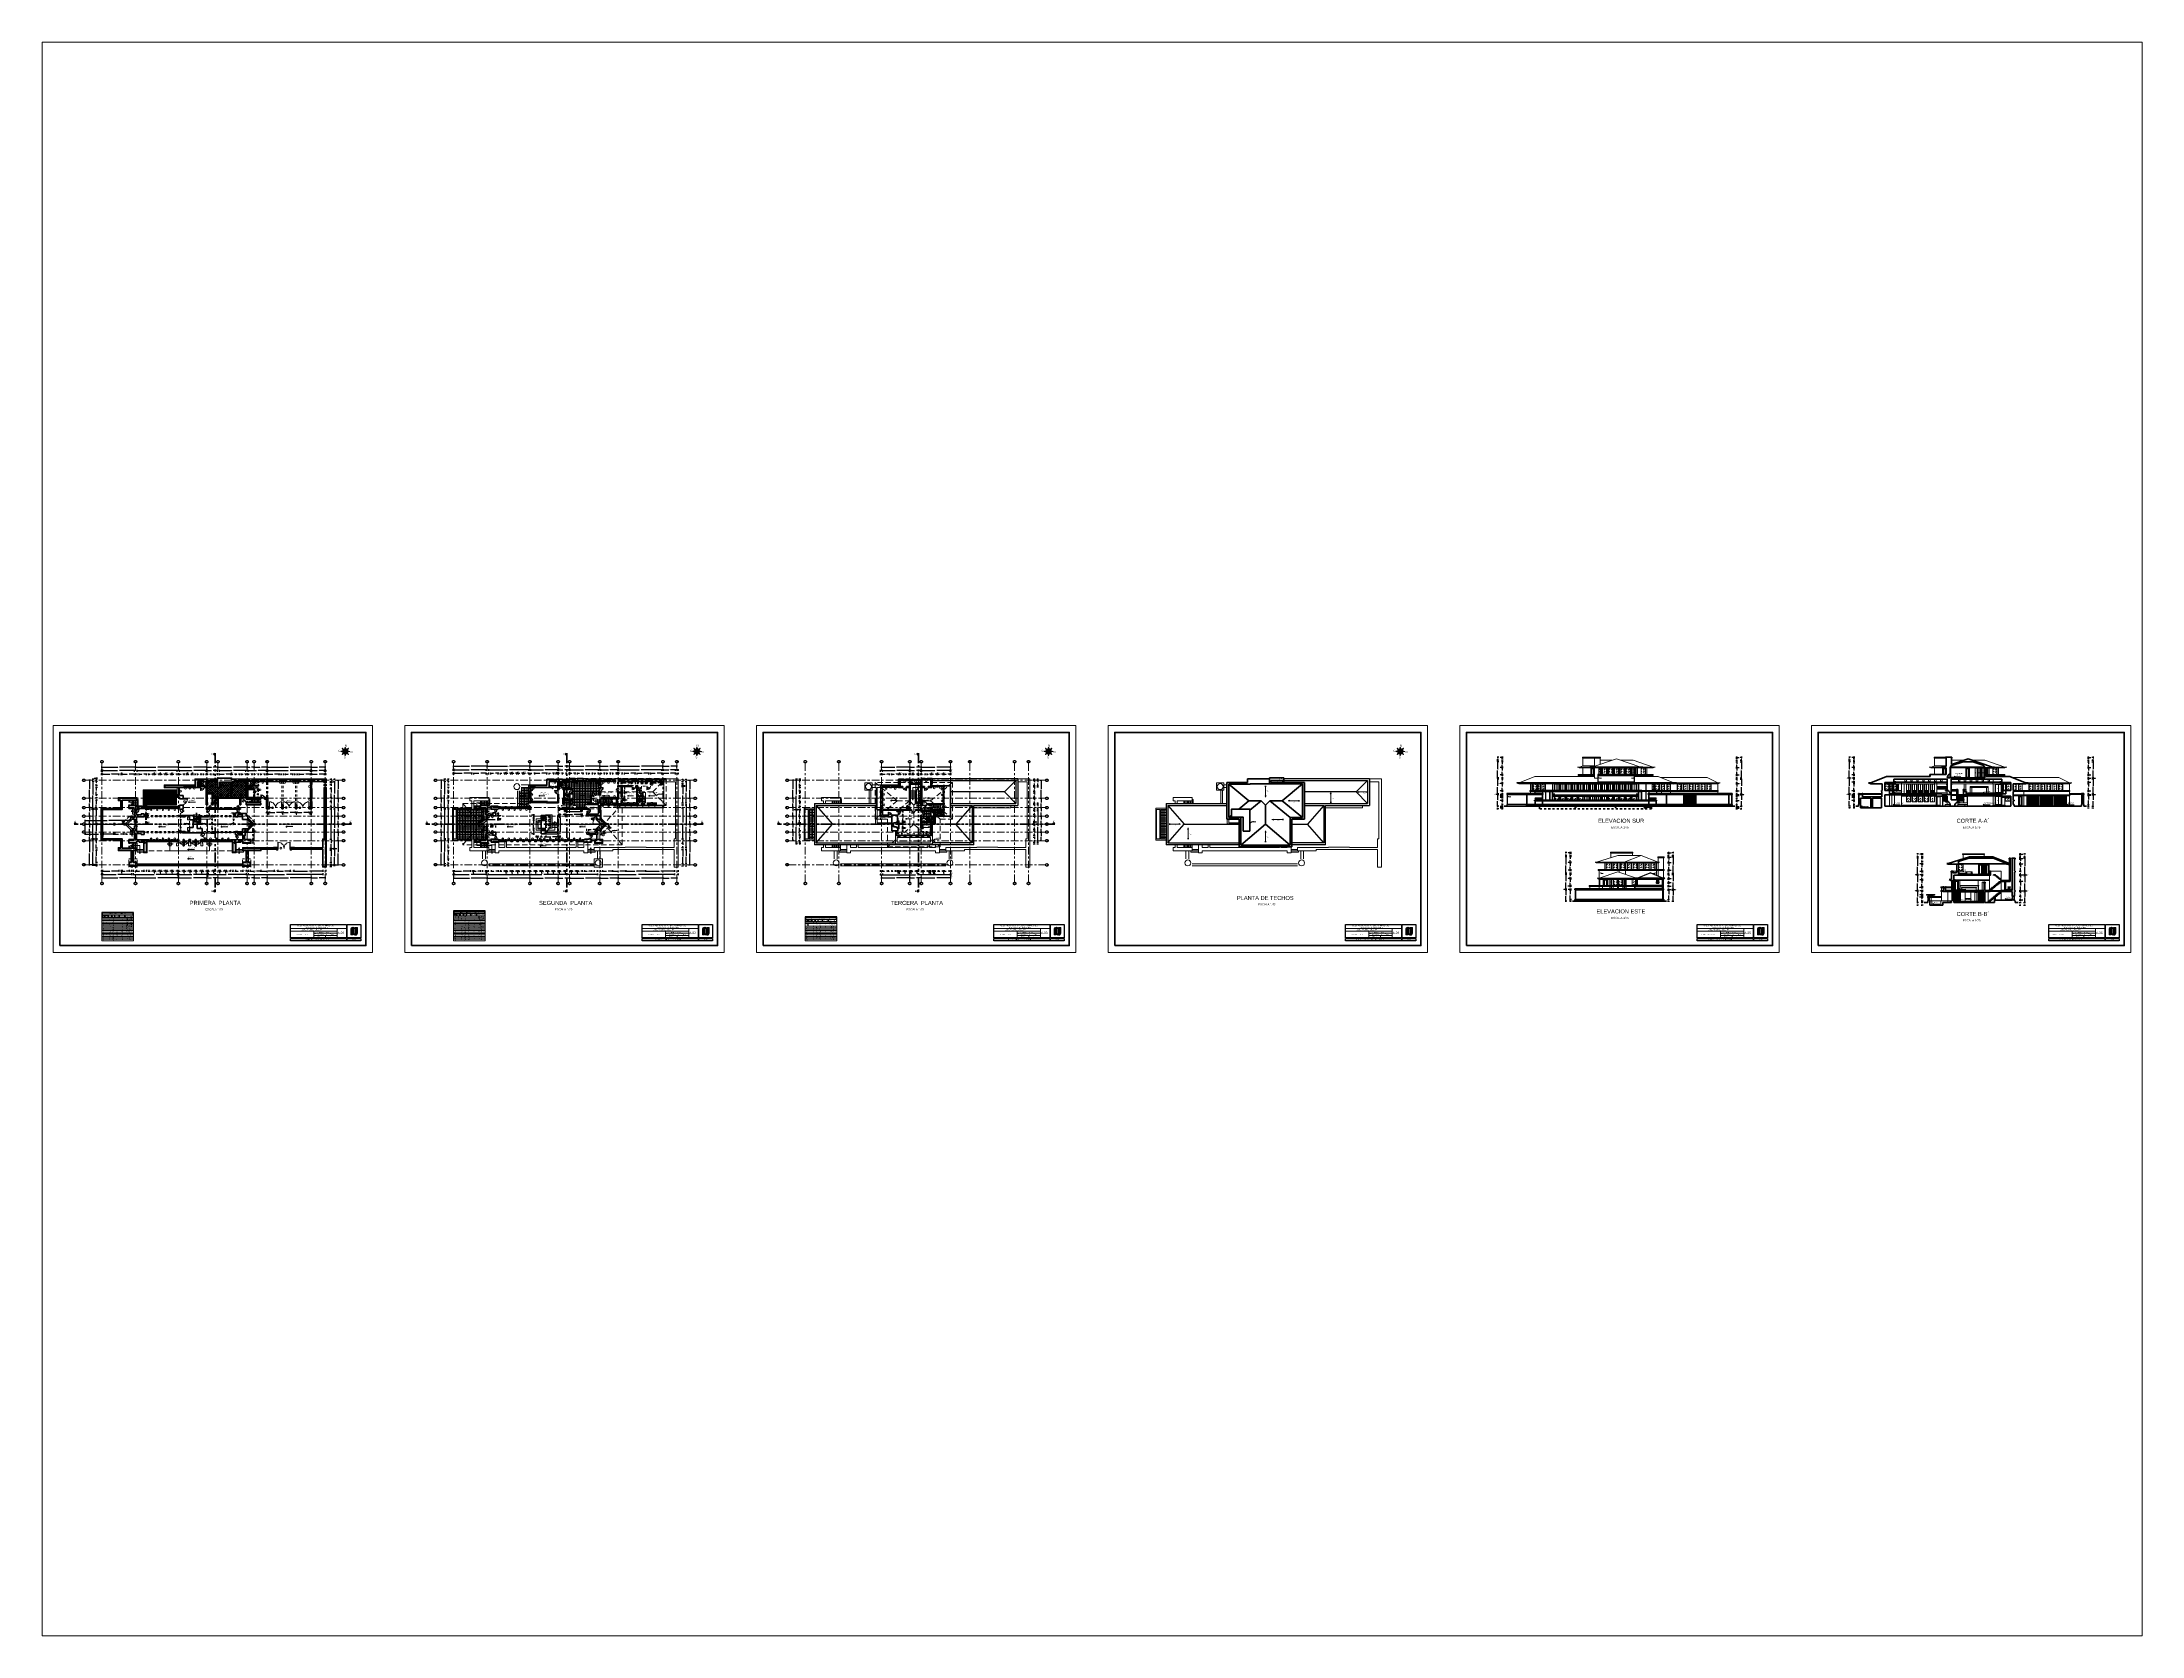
# Paper-space layout 'Layout1' of a CAD drawing. Header units: millimetres. Extents: x 26 to 231, y 20 to 176.
# The model-space entities are those that its viewports show. They can reach past a viewport. Long polylines and large blocks are cut down to what shows.
import ezdxf

# ---------------------------------------------------------------- set-up
doc = ezdxf.new("R2010")
doc.units = ezdxf.units.MM
for name, pattern in [('ACAD_ISO06W100', [36, 24, -3, 0, -3, 0, -3, 0, -3]), ('ACAD_ISO10W100', [18, 12, -3, 0, -3]), ('PTS_EXT', [999999, 0, -999999]), ('RAYITAS', [0.375, 0.25, -0.125])]:
    doc.linetypes.add(name, pattern=pattern)
doc.layers.get('0').update_dxf_attribs({"lineweight": 0})
doc.layers.get('Defpoints').update_dxf_attribs({"lineweight": 5})
for name, color, linetype, lineweight in [('CORTE PLUMA 5', 5, 'Continuous', 40), ('COTAS', 190, 'Continuous', 9), ('EJES', 2, 'ACAD_ISO10W100', 13), ('GRADAS CAMBIO NIVEL', 3, 'Continuous', 15), ('MOBILIARIO FIJO', 2, 'Continuous', 9), ('MURO CORTADO', 1, 'Continuous', 60), ('MURO VISTO', 6, 'Continuous', 18), ('PLUMA 1', 236, 'Continuous', 5), ('PLUMA 2', 3, 'Continuous', 15), ('PLUMA 3', 30, 'Continuous', 20), ('PLUMA 4', 8, 'Continuous', 30), ('PLUMA 6', 140, 'Continuous', 50), ('PROYECCIONES', 40, 'RAYITAS', 13), ('PUERTA VENTANA', 4, 'Continuous', 9), ('ROTULO', 7, 'Continuous', 5), ('SANITARIOS', 130, 'Continuous', 13), ('TEXTOS', 30, 'Continuous', 5), ('TEXTURAS', 227, 'Continuous', 0), ('VANOS CUADRO', 8, 'Continuous', 9)]:
    doc.layers.add(name, color=color, linetype=linetype, lineweight=lineweight)
doc.styles.add('Arial', font='arial.ttf')
doc.styles.add('ARIAL DERECHO', font='arial.ttf', dxfattribs={"width": 1.1})
doc.styles.add('arial normal', font='arial.ttf', dxfattribs={"height": 0.25})
doc.styles.add('Lucida handwriting', font='', dxfattribs={"width": 0.9, "oblique": 10})
doc.styles.get("Standard").update_dxf_attribs({"font": 'arial.ttf'})
doc.styles.get('Lucida handwriting').set_extended_font_data('Lucida Handwriting')
doc.dimstyles.new('COTAS 50 OK', dxfattribs={"dimtxt": 0.08, "dimasz": 0.13, "dimexe": 0.12, "dimexo": 0.2, "dimgap": 0.07, "dimtad": 0, "dimtih": 1, "dimtoh": 1, "dimzin": 0, "dimtxsty": 'ARIAL DERECHO', "dimblk": 'DOTSMALL', "dimcen": 0.15, "dimdle": 0.12, "dimadec": 0, "dimazin": 0, "dimtfac": 1, "dimtmove": 1, "dimatfit": 3, "dimfxl": 1, "dimtzin": 0, "dimarcsym": 0})
pattern_1 = [(135, (-1328.15026, -456.6214), (-0.2245064, -0.2245064), []), (225, (-1328.15026, -456.6214), (0.2245064, -0.2245064), [])]
pattern_2 = [(180, (-1328.15026, -468.7315), (-6e-17, -0.3175), []), (270, (-1328.15026, -468.7315), (0.3175, -6e-17), [])]
pattern_3 = [(180, (-1328.15026, -492.72974), (-6e-17, -0.3175), []), (270, (-1328.15026, -492.72974), (0.3175, -6e-17), [])]
pattern_4 = [(135, (-1208.55178, -9.68027), (-0.4939141, 3e-17), [0.34925, -0.34925])]
pattern_5 = [(135, (-1208.55178, -9.68027), (-0.4490128, 3e-17), [0.3175, -0.3175])]
pattern_6 = [(135, (-1208.55178, -9.68027), (-0.08980256, -0.08980256), [])]

# ---------------------------------------------------------------- blocks, each defined once
blk = doc.blocks.new('puerta--75')
at = {"layer": 'PUERTA VENTANA'}
for p, q in [((211.93, 118.6), (212.63, 118.6)), ((211.93, 118.6), (211.93, 118.57)), ((211.93, 118.57), (212.63, 118.57)), ((212.63, 118.57), (212.63, 118.6))]:
    blk.add_line(p, q, dxfattribs=at)
blk.add_arc((211.93, 118.57), 0.7, 270, 0, dxfattribs=at)
blk = doc.blocks.new('puerta--1.25')
at = {"layer": 'PUERTA VENTANA'}
blk.add_line((92.63, 143.64), (92.63, 143.67), dxfattribs=at)
for points in [[(91.43, 143.68), (91.4, 143.68), (91.4, 143.67), (92.63, 143.67)], [(91.43, 143.68), (91.43, 143.64), (92.63, 143.64)]]:
    blk.add_lwpolyline(points, dxfattribs=at)
blk.add_lwpolyline([(91.4, 142.44), (91.4, 142.43), (91.43, 142.43), (91.43, 142.44), (91.4, 142.44)], close=True, dxfattribs=at)
blk.add_arc((91.43, 143.64), 1.2, 270, 0, dxfattribs=at)
blk = doc.blocks.new('2.48--puerta 2')
at = {"layer": 'PUERTA VENTANA'}
for p, q in [((110.97, 142.96), (110.94, 142.96)), ((113.37, 142.96), (113.4, 142.96))]:
    blk.add_line(p, q, dxfattribs=at)
for points in [[(110.93, 141.76), (110.93, 141.73), (110.94, 141.73), (110.94, 141.76), (110.97, 141.76), (110.97, 142.96)], [(110.93, 141.76), (110.94, 141.76), (110.94, 142.96)], [(113.41, 141.76), (113.41, 141.73), (113.4, 141.73), (113.4, 141.76), (113.37, 141.76), (113.37, 142.96)], [(113.41, 141.76), (113.4, 141.76), (113.4, 142.96)]]:
    blk.add_lwpolyline(points, dxfattribs=at)
for centre, start, end in [((110.97, 141.76), 358.5666, 90), ((113.37, 141.76), 90, 181.4334)]:
    blk.add_arc(centre, 1.2, start, end, dxfattribs=at)
blk = doc.blocks.new('puerta--1.05')
at = {"layer": 'PUERTA VENTANA'}
blk.add_lwpolyline([(222.95, 118.73), (222.95, 118.76), (221.95, 118.76), (221.95, 118.73), (222.95, 118.73)], dxfattribs=at)
blk.add_arc((222.95, 118.73), 1, 180, 270, dxfattribs=at)
blk = doc.blocks.new('lavadero')
at = {"layer": 'MOBILIARIO FIJO'}
for centre, radius in [((270.12, 169.94), 0.0222), ((270.12, 169.94), 0.0114), ((270.24, 170.03), 0.0184), ((270.24, 169.94), 0.0184), ((270.24, 169.84), 0.0184)]:
    blk.add_circle(centre, radius, dxfattribs=at)
blk = doc.blocks.new('puerta --85')
at = {"layer": 'PUERTA VENTANA'}
blk.add_lwpolyline([(90.28, 135.51), (90.29, 135.51), (90.29, 135.54), (90.28, 135.54), (90.28, 135.51)], close=True, dxfattribs=at)
blk.add_lwpolyline([(91.19, 135.51), (91.23, 135.51), (91.23, 135.54), (91.22, 135.54), (91.22, 134.61), (91.19, 134.61), (91.19, 135.51)], dxfattribs=at)
blk.add_arc((91.19, 135.51), 0.9, 180, 270, dxfattribs=at)
blk = doc.blocks.new('npt')
h = blk.add_hatch(color=256)
h.paths.add_polyline_path([(0, 0), (0.07, 0, 0.414214), (0, 0.07)])
h.paths.add_polyline_path([(0, -0.07), (0, 0), (-0.07, 0, 0.414214)])
for p, q in [((-0.14, 0), (0.97, 0)), ((0, 0.14), (0, -0.14))]:
    blk.add_line(p, q)
blk.add_circle((0, 0), 0.0709)
blk = doc.blocks.new('FHJK')
at = {"layer": 'PUERTA VENTANA'}
for p, q in [((604.38, 118.13), (604.38, 118.83)), ((604.41, 118.13), (604.41, 118.83))]:
    blk.add_line(p, q, dxfattribs=at)
blk.add_arc((604.41, 118.13), 0.7, 0, 92.4563, dxfattribs=at)
blk = doc.blocks.new('KIOL')
at = {"layer": 'PUERTA VENTANA'}
blk.add_line((606.54, 117.82), (607.24, 117.82), dxfattribs=at)
blk.add_arc((606.54, 117.79), 0.7, 270, 2.4563, dxfattribs=at)
blk = doc.blocks.new('HJKL')
at = {"layer": 'PUERTA VENTANA'}
for p, q in [((616.19, 118.49), (615.49, 118.49)), ((616.19, 118.46), (615.49, 118.46)), ((616.19, 118.5), (616.19, 118.46))]:
    blk.add_line(p, q, dxfattribs=at)
blk.add_arc((616.19, 118.46), 0.7, 177.5437, 270, dxfattribs=at)
blk = doc.blocks.new('CIRCULO GRADA')
at = {"layer": 'GRADAS CAMBIO NIVEL'}
h = blk.add_hatch(color=256, dxfattribs=at)
h.paths.add_polyline_path([(0.01, 0.01, 0.414214), (-0.01, 0.01), (0, 0)])
h.paths.add_polyline_path([(0.01, 0.01), (0, 0), (0.01, -0.01, 0.414214)])
h.paths.add_polyline_path([(0.01, -0.01), (0, 0), (-0.01, -0.01, 0.414214)])
h.paths.add_polyline_path([(0, 0), (-0.01, 0.01, 0.414214), (-0.01, -0.01)])
blk.add_circle((0, 0), 0.02, dxfattribs=at)
blk = doc.blocks.new('INODORO 1')
at = {"layer": 'MOBILIARIO FIJO'}
for p, q in [((367.06, 148.66), (367.04, 148.66)), ((367.04, 148.66), (367.04, 148.62)), ((367.04, 148.62), (367.06, 148.62)), ((367.06, 148.67), (367.06, 148.76)), ((367.06, 148.67), (367.06, 148.58)), ((367.37, 148.79), (367.08, 148.79)), ((367.37, 148.56), (367.08, 148.56)), ((367.23, 148.56), (367.52, 148.56)), ((367.37, 148.79), (367.66, 148.79)), ((367.37, 148.56), (367.66, 148.56)), ((367.69, 148.67), (367.69, 148.76)), ((367.69, 148.67), (367.69, 148.58)), ((367.31, 148.35), (367.31, 148.23)), ((367.43, 148.35), (367.43, 148.23))]:
    blk.add_line(p, q, dxfattribs=at)
for centre, radius in [((367.37, 148.23), 0.214), ((367.27, 148.51), 0.0105), ((367.48, 148.51), 0.0105)]:
    blk.add_circle(centre, radius, dxfattribs=at)
for centre, radius, start, end in [((367.08, 148.76), 0.025, 90, 180.4071), ((367.08, 148.58), 0.025, 179.5929, 270), ((367.66, 148.76), 0.025, 359.5929, 90), ((367.66, 148.58), 0.025, 270, 0.4071), ((367.37, 148.28), 0.0915, 47.0647, 132.9353), ((367.35, 148.23), 0.0359, 182.4248, 221.6359), ((367.37, 148.28), 0.0915, 234.373, 305.627), ((367.4, 148.23), 0.0359, 318.3641, 357.5752)]:
    blk.add_arc(centre, radius, start, end, dxfattribs=at)
blk.add_ellipse((367.37, 148.23), major_axis=(0, -0.312), ratio=0.841586, start_param=-2.293426, end_param=2.307823, dxfattribs=at)
for points, knots in [([(367.23, 148.56), (367.22, 148.54), (367.21, 148.5), (367.19, 148.46), (367.18, 148.44)], [0, 0, 0, 0, 0.0616647, 0.1332294, 0.1332294, 0.1332294, 0.1332294]), ([(367.52, 148.56), (367.52, 148.54), (367.54, 148.5), (367.56, 148.46), (367.57, 148.44)], [0.0004022, 0.0004022, 0.0004022, 0.0004022, 0.0616647, 0.1305417, 0.1305417, 0.1305417, 0.1305417])]:
    blk.add_open_spline(points, degree=3, knots=knots, dxfattribs=at)
blk = doc.blocks.new('_DotSmall')
at = {"color": 0, "linetype": 'ByBlock', "const_width": 0.5}
blk.add_lwpolyline([(-0.0625, 0, 1), (0.0625, 0, 1)], format="xyb", close=True, dxfattribs=at)
blk = doc.blocks.new('*D15')
at = {"layer": 'COTAS', "color": 0, "lineweight": -2}
for p, q in [((-1448.35, -62.66), (-1448.12, -62.66)), ((-1448.23, -62.9), (-1448.23, -62.54)), ((-1447.66, -62.66), (-1447.88, -62.66)), ((-1447.78, -62.9), (-1447.78, -62.54))]:
    blk.add_line(p, q, dxfattribs=at)
at = {"layer": 'Defpoints', "color": 0}
for p in [(-1448.23, -63.1), (-1447.78, -62.66), (-1447.78, -63.1)]:
    blk.add_point(p, dxfattribs=at)
at = {"layer": 'COTAS', "color": 0, "lineweight": -2, "xscale": 0.13, "yscale": 0.13, "zscale": 0.13, "rotation": 180}
blk.add_blockref('_DotSmall', (-1448.23, -62.66), dxfattribs=at)
at = {"layer": 'COTAS', "color": 0, "lineweight": -2, "xscale": 0.13, "yscale": 0.13, "zscale": 0.13}
blk.add_blockref('_DotSmall', (-1447.78, -62.66), dxfattribs=at)
at = {"layer": 'COTAS', "color": 0, "insert": (-1448, -62.66), "char_height": 0.08, "attachment_point": 5, "rotation": 90, "style": 'ARIAL DERECHO'}
blk.add_mtext('0,45', dxfattribs=at)
blk = doc.blocks.new('*D16')
at = {"layer": 'COTAS', "color": 0, "lineweight": -2}
for p, q in [((-1447.46, -62.66), (-1447.9, -62.66)), ((-1447.78, -62.9), (-1447.78, -62.54)), ((-1447.68, -62.31), (-1447.68, -62.17)), ((-1447.68, -62.66), (-1447.68, -62.31)), ((-1447.58, -62.9), (-1447.58, -62.54))]:
    blk.add_line(p, q, dxfattribs=at)
at = {"layer": 'Defpoints', "color": 0}
for p in [(-1447.78, -62.66), (-1447.78, -63.1), (-1447.58, -63.1)]:
    blk.add_point(p, dxfattribs=at)
at = {"layer": 'COTAS', "color": 0, "lineweight": -2, "xscale": 0.13, "yscale": 0.13, "zscale": 0.13, "rotation": 180}
blk.add_blockref('_DotSmall', (-1447.78, -62.66), dxfattribs=at)
at = {"layer": 'COTAS', "color": 0, "lineweight": -2, "xscale": 0.13, "yscale": 0.13, "zscale": 0.13}
blk.add_blockref('_DotSmall', (-1447.58, -62.66), dxfattribs=at)
at = {"layer": 'COTAS', "color": 0, "insert": (-1447.68, -61.99), "char_height": 0.08, "attachment_point": 5, "rotation": 90, "style": 'ARIAL DERECHO'}
blk.add_mtext('0,20', dxfattribs=at)
blk = doc.blocks.new('*D17')
at = {"layer": 'COTAS', "color": 0, "lineweight": -2}
for p, q in [((-1447.7, -62.66), (-1447.48, -62.66)), ((-1447.58, -62.9), (-1447.58, -62.54)), ((-1447.03, -62.66), (-1447.25, -62.66)), ((-1447.15, -62.9), (-1447.15, -62.54))]:
    blk.add_line(p, q, dxfattribs=at)
at = {"layer": 'Defpoints', "color": 0}
for p in [(-1447.58, -62.66), (-1447.58, -63.1), (-1447.15, -63.1)]:
    blk.add_point(p, dxfattribs=at)
at = {"layer": 'COTAS', "color": 0, "lineweight": -2, "xscale": 0.13, "yscale": 0.13, "zscale": 0.13, "rotation": 180}
blk.add_blockref('_DotSmall', (-1447.58, -62.66), dxfattribs=at)
at = {"layer": 'COTAS', "color": 0, "lineweight": -2, "xscale": 0.13, "yscale": 0.13, "zscale": 0.13}
blk.add_blockref('_DotSmall', (-1447.15, -62.66), dxfattribs=at)
at = {"layer": 'COTAS', "color": 0, "insert": (-1447.37, -62.66), "char_height": 0.08, "attachment_point": 5, "rotation": 90, "style": 'ARIAL DERECHO'}
blk.add_mtext('0,42', dxfattribs=at)
blk = doc.blocks.new('*D18')
at = {"layer": 'COTAS', "color": 0, "lineweight": -2}
for p, q in [((-1447.27, -62.66), (-1446.87, -62.66)), ((-1447.15, -62.9), (-1447.15, -62.54)), ((-1446.23, -62.66), (-1446.64, -62.66)), ((-1446.35, -62.9), (-1446.35, -62.54))]:
    blk.add_line(p, q, dxfattribs=at)
at = {"layer": 'Defpoints', "color": 0}
for p in [(-1447.15, -62.66), (-1447.15, -63.1), (-1446.35, -63.1)]:
    blk.add_point(p, dxfattribs=at)
at = {"layer": 'COTAS', "color": 0, "lineweight": -2, "xscale": 0.13, "yscale": 0.13, "zscale": 0.13, "rotation": 180}
blk.add_blockref('_DotSmall', (-1447.15, -62.66), dxfattribs=at)
at = {"layer": 'COTAS', "color": 0, "lineweight": -2, "xscale": 0.13, "yscale": 0.13, "zscale": 0.13}
blk.add_blockref('_DotSmall', (-1446.35, -62.66), dxfattribs=at)
at = {"layer": 'COTAS', "color": 0, "insert": (-1446.75, -62.66), "char_height": 0.08, "attachment_point": 5, "rotation": 90, "style": 'ARIAL DERECHO'}
blk.add_mtext('0,80', dxfattribs=at)
blk = doc.blocks.new('*D19')
at = {"layer": 'COTAS', "color": 0, "lineweight": -2}
for p, q in [((-1446.47, -62.66), (-1445.57, -62.66)), ((-1446.35, -62.9), (-1446.35, -62.54)), ((-1444.43, -62.66), (-1445.33, -62.66)), ((-1444.55, -62.9), (-1444.55, -62.54))]:
    blk.add_line(p, q, dxfattribs=at)
at = {"layer": 'Defpoints', "color": 0}
for p in [(-1446.35, -62.66), (-1446.35, -63.1), (-1444.55, -63.1)]:
    blk.add_point(p, dxfattribs=at)
at = {"layer": 'COTAS', "color": 0, "lineweight": -2, "xscale": 0.13, "yscale": 0.13, "zscale": 0.13, "rotation": 180}
blk.add_blockref('_DotSmall', (-1446.35, -62.66), dxfattribs=at)
at = {"layer": 'COTAS', "color": 0, "lineweight": -2, "xscale": 0.13, "yscale": 0.13, "zscale": 0.13}
blk.add_blockref('_DotSmall', (-1444.55, -62.66), dxfattribs=at)
at = {"layer": 'COTAS', "color": 0, "insert": (-1445.45, -62.66), "char_height": 0.08, "attachment_point": 5, "rotation": 90, "style": 'ARIAL DERECHO'}
blk.add_mtext('1,80', dxfattribs=at)
blk = doc.blocks.new('*D20')
at = {"layer": 'COTAS', "color": 0, "lineweight": -2}
for p, q in [((-1444.67, -62.66), (-1444.27, -62.66)), ((-1444.55, -62.9), (-1444.55, -62.54)), ((-1443.63, -62.66), (-1444.03, -62.66)), ((-1443.75, -62.9), (-1443.75, -62.54))]:
    blk.add_line(p, q, dxfattribs=at)
at = {"layer": 'Defpoints', "color": 0}
for p in [(-1444.55, -62.66), (-1444.55, -63.1), (-1443.75, -63.1)]:
    blk.add_point(p, dxfattribs=at)
at = {"layer": 'COTAS', "color": 0, "lineweight": -2, "xscale": 0.13, "yscale": 0.13, "zscale": 0.13, "rotation": 180}
blk.add_blockref('_DotSmall', (-1444.55, -62.66), dxfattribs=at)
at = {"layer": 'COTAS', "color": 0, "lineweight": -2, "xscale": 0.13, "yscale": 0.13, "zscale": 0.13}
blk.add_blockref('_DotSmall', (-1443.75, -62.66), dxfattribs=at)
at = {"layer": 'COTAS', "color": 0, "insert": (-1444.15, -62.66), "char_height": 0.08, "attachment_point": 5, "rotation": 90, "style": 'ARIAL DERECHO'}
blk.add_mtext('0,80', dxfattribs=at)
blk = doc.blocks.new('*D21')
at = {"layer": 'COTAS', "color": 0, "lineweight": -2}
for p, q in [((-1442.75, -62.66), (-1442.55, -62.66)), ((-1442.63, -62.9), (-1442.63, -62.54)), ((-1442.11, -62.66), (-1442.31, -62.66)), ((-1442.23, -62.9), (-1442.23, -62.54))]:
    blk.add_line(p, q, dxfattribs=at)
at = {"layer": 'Defpoints', "color": 0}
for p in [(-1442.63, -63.1), (-1442.23, -62.66), (-1442.23, -63.1)]:
    blk.add_point(p, dxfattribs=at)
at = {"layer": 'COTAS', "color": 0, "lineweight": -2, "xscale": 0.13, "yscale": 0.13, "zscale": 0.13, "rotation": 180}
blk.add_blockref('_DotSmall', (-1442.63, -62.66), dxfattribs=at)
at = {"layer": 'COTAS', "color": 0, "lineweight": -2, "xscale": 0.13, "yscale": 0.13, "zscale": 0.13}
blk.add_blockref('_DotSmall', (-1442.23, -62.66), dxfattribs=at)
at = {"layer": 'COTAS', "color": 0, "insert": (-1442.43, -62.66), "char_height": 0.08, "attachment_point": 5, "rotation": 90, "style": 'ARIAL DERECHO'}
blk.add_mtext('0,40', dxfattribs=at)
blk = doc.blocks.new('*D22')
at = {"layer": 'COTAS', "color": 0, "lineweight": -2}
for p, q in [((-1442.35, -62.66), (-1439.28, -62.66)), ((-1442.23, -62.9), (-1442.23, -62.54)), ((-1435.98, -62.66), (-1439.05, -62.66)), ((-1436.1, -62.9), (-1436.1, -62.54))]:
    blk.add_line(p, q, dxfattribs=at)
at = {"layer": 'Defpoints', "color": 0}
for p in [(-1442.23, -62.66), (-1442.23, -63.1), (-1436.1, -63.1)]:
    blk.add_point(p, dxfattribs=at)
at = {"layer": 'COTAS', "color": 0, "lineweight": -2, "xscale": 0.13, "yscale": 0.13, "zscale": 0.13, "rotation": 180}
blk.add_blockref('_DotSmall', (-1442.23, -62.66), dxfattribs=at)
at = {"layer": 'COTAS', "color": 0, "lineweight": -2, "xscale": 0.13, "yscale": 0.13, "zscale": 0.13}
blk.add_blockref('_DotSmall', (-1436.1, -62.66), dxfattribs=at)
at = {"layer": 'COTAS', "color": 0, "insert": (-1439.17, -62.66), "char_height": 0.08, "attachment_point": 5, "rotation": 90, "style": 'ARIAL DERECHO'}
blk.add_mtext('6,13', dxfattribs=at)
blk = doc.blocks.new('*D23')
at = {"layer": 'COTAS', "color": 0, "lineweight": -2}
for p, q in [((-1443.87, -62.66), (-1443.31, -62.66)), ((-1443.75, -62.9), (-1443.75, -62.54)), ((-1442.51, -62.66), (-1443.07, -62.66)), ((-1442.63, -62.9), (-1442.63, -62.54))]:
    blk.add_line(p, q, dxfattribs=at)
at = {"layer": 'Defpoints', "color": 0}
for p in [(-1443.75, -62.66), (-1443.75, -63.1), (-1442.63, -63.1)]:
    blk.add_point(p, dxfattribs=at)
at = {"layer": 'COTAS', "color": 0, "lineweight": -2, "xscale": 0.13, "yscale": 0.13, "zscale": 0.13, "rotation": 180}
blk.add_blockref('_DotSmall', (-1443.75, -62.66), dxfattribs=at)
at = {"layer": 'COTAS', "color": 0, "lineweight": -2, "xscale": 0.13, "yscale": 0.13, "zscale": 0.13}
blk.add_blockref('_DotSmall', (-1442.63, -62.66), dxfattribs=at)
at = {"layer": 'COTAS', "color": 0, "insert": (-1443.19, -62.66), "char_height": 0.08, "attachment_point": 5, "rotation": 90, "style": 'ARIAL DERECHO'}
blk.add_mtext('1,12', dxfattribs=at)
blk = doc.blocks.new('*D24')
at = {"layer": 'COTAS', "color": 0, "lineweight": -2}
for p, q in [((-1434.01, -62.66), (-1434.45, -62.66)), ((-1434.33, -62.9), (-1434.33, -62.54)), ((-1434.23, -62.31), (-1434.23, -62.17)), ((-1434.23, -62.66), (-1434.23, -62.31)), ((-1434.13, -62.9), (-1434.13, -62.54))]:
    blk.add_line(p, q, dxfattribs=at)
at = {"layer": 'Defpoints', "color": 0}
for p in [(-1434.33, -62.66), (-1434.33, -63.1), (-1434.13, -63.1)]:
    blk.add_point(p, dxfattribs=at)
at = {"layer": 'COTAS', "color": 0, "lineweight": -2, "xscale": 0.13, "yscale": 0.13, "zscale": 0.13, "rotation": 180}
blk.add_blockref('_DotSmall', (-1434.33, -62.66), dxfattribs=at)
at = {"layer": 'COTAS', "color": 0, "lineweight": -2, "xscale": 0.13, "yscale": 0.13, "zscale": 0.13}
blk.add_blockref('_DotSmall', (-1434.13, -62.66), dxfattribs=at)
at = {"layer": 'COTAS', "color": 0, "insert": (-1434.23, -61.99), "char_height": 0.08, "attachment_point": 5, "rotation": 90, "style": 'ARIAL DERECHO'}
blk.add_mtext('0,20', dxfattribs=at)
blk = doc.blocks.new('*D25')
at = {"layer": 'COTAS', "color": 0, "lineweight": -2}
for p, q in [((-1436.22, -62.66), (-1435.33, -62.66)), ((-1436.1, -62.9), (-1436.1, -62.54)), ((-1434.21, -62.66), (-1435.1, -62.66)), ((-1434.33, -62.9), (-1434.33, -62.54))]:
    blk.add_line(p, q, dxfattribs=at)
at = {"layer": 'Defpoints', "color": 0}
for p in [(-1436.1, -62.66), (-1436.1, -63.1), (-1434.33, -63.1)]:
    blk.add_point(p, dxfattribs=at)
at = {"layer": 'COTAS', "color": 0, "lineweight": -2, "xscale": 0.13, "yscale": 0.13, "zscale": 0.13, "rotation": 180}
blk.add_blockref('_DotSmall', (-1436.1, -62.66), dxfattribs=at)
at = {"layer": 'COTAS', "color": 0, "lineweight": -2, "xscale": 0.13, "yscale": 0.13, "zscale": 0.13}
blk.add_blockref('_DotSmall', (-1434.33, -62.66), dxfattribs=at)
at = {"layer": 'COTAS', "color": 0, "insert": (-1435.22, -62.66), "char_height": 0.08, "attachment_point": 5, "rotation": 90, "style": 'ARIAL DERECHO'}
blk.add_mtext('1,78', dxfattribs=at)
blk = doc.blocks.new('*D26')
at = {"layer": 'COTAS', "color": 0, "lineweight": -2}
for p, q in [((-1448.35, -61.96), (-1448.12, -61.96)), ((-1448.23, -62.2), (-1448.23, -61.84)), ((-1447.66, -61.96), (-1447.88, -61.96)), ((-1447.78, -62.2), (-1447.78, -61.84))]:
    blk.add_line(p, q, dxfattribs=at)
at = {"layer": 'Defpoints', "color": 0}
for p in [(-1448.23, -61.96), (-1448.23, -62.4), (-1447.78, -62.4)]:
    blk.add_point(p, dxfattribs=at)
at = {"layer": 'COTAS', "color": 0, "lineweight": -2, "xscale": 0.13, "yscale": 0.13, "zscale": 0.13, "rotation": 180}
blk.add_blockref('_DotSmall', (-1448.23, -61.96), dxfattribs=at)
at = {"layer": 'COTAS', "color": 0, "lineweight": -2, "xscale": 0.13, "yscale": 0.13, "zscale": 0.13}
blk.add_blockref('_DotSmall', (-1447.78, -61.96), dxfattribs=at)
at = {"layer": 'COTAS', "color": 0, "insert": (-1448, -61.96), "char_height": 0.08, "attachment_point": 5, "rotation": 90, "style": 'ARIAL DERECHO'}
blk.add_mtext('0,45', dxfattribs=at)
blk = doc.blocks.new('*D27')
at = {"layer": 'COTAS', "color": 0, "lineweight": -2}
for p, q in [((-1442.75, -61.96), (-1442.55, -61.96)), ((-1442.63, -62.2), (-1442.63, -61.84)), ((-1442.11, -61.96), (-1442.31, -61.96)), ((-1442.23, -62.2), (-1442.23, -61.84))]:
    blk.add_line(p, q, dxfattribs=at)
at = {"layer": 'Defpoints', "color": 0}
for p in [(-1442.63, -61.96), (-1442.63, -62.4), (-1442.23, -62.4)]:
    blk.add_point(p, dxfattribs=at)
at = {"layer": 'COTAS', "color": 0, "lineweight": -2, "xscale": 0.13, "yscale": 0.13, "zscale": 0.13, "rotation": 180}
blk.add_blockref('_DotSmall', (-1442.63, -61.96), dxfattribs=at)
at = {"layer": 'COTAS', "color": 0, "lineweight": -2, "xscale": 0.13, "yscale": 0.13, "zscale": 0.13}
blk.add_blockref('_DotSmall', (-1442.23, -61.96), dxfattribs=at)
at = {"layer": 'COTAS', "color": 0, "insert": (-1442.43, -61.96), "char_height": 0.08, "attachment_point": 5, "rotation": 90, "style": 'ARIAL DERECHO'}
blk.add_mtext('0,40', dxfattribs=at)
blk = doc.blocks.new('*D28')
at = {"layer": 'COTAS', "color": 0, "lineweight": -2}
for p, q in [((-1434.01, -61.96), (-1434.45, -61.96)), ((-1434.33, -62.2), (-1434.33, -61.84)), ((-1434.23, -61.61), (-1434.23, -61.47)), ((-1434.23, -61.96), (-1434.23, -61.61)), ((-1434.13, -62.2), (-1434.13, -61.84))]:
    blk.add_line(p, q, dxfattribs=at)
at = {"layer": 'Defpoints', "color": 0}
for p in [(-1434.33, -61.96), (-1434.33, -62.4), (-1434.13, -62.4)]:
    blk.add_point(p, dxfattribs=at)
at = {"layer": 'COTAS', "color": 0, "lineweight": -2, "xscale": 0.13, "yscale": 0.13, "zscale": 0.13, "rotation": 180}
blk.add_blockref('_DotSmall', (-1434.33, -61.96), dxfattribs=at)
at = {"layer": 'COTAS', "color": 0, "lineweight": -2, "xscale": 0.13, "yscale": 0.13, "zscale": 0.13}
blk.add_blockref('_DotSmall', (-1434.13, -61.96), dxfattribs=at)
at = {"layer": 'COTAS', "color": 0, "insert": (-1434.23, -61.29), "char_height": 0.08, "attachment_point": 5, "rotation": 90, "style": 'ARIAL DERECHO'}
blk.add_mtext('0,20', dxfattribs=at)
blk = doc.blocks.new('*D29')
at = {"layer": 'COTAS', "color": 0, "lineweight": -2}
for p, q in [((-1447.9, -61.96), (-1445.32, -61.96)), ((-1447.78, -62.2), (-1447.78, -61.84)), ((-1442.51, -61.96), (-1445.08, -61.96)), ((-1442.63, -62.2), (-1442.63, -61.84))]:
    blk.add_line(p, q, dxfattribs=at)
at = {"layer": 'Defpoints', "color": 0}
for p in [(-1447.78, -61.96), (-1447.78, -62.4), (-1442.63, -62.4)]:
    blk.add_point(p, dxfattribs=at)
at = {"layer": 'COTAS', "color": 0, "lineweight": -2, "xscale": 0.13, "yscale": 0.13, "zscale": 0.13, "rotation": 180}
blk.add_blockref('_DotSmall', (-1447.78, -61.96), dxfattribs=at)
at = {"layer": 'COTAS', "color": 0, "lineweight": -2, "xscale": 0.13, "yscale": 0.13, "zscale": 0.13}
blk.add_blockref('_DotSmall', (-1442.63, -61.96), dxfattribs=at)
at = {"layer": 'COTAS', "color": 0, "insert": (-1445.2, -61.96), "char_height": 0.08, "attachment_point": 5, "rotation": 90, "style": 'ARIAL DERECHO'}
blk.add_mtext('5,15', dxfattribs=at)
blk = doc.blocks.new('*D30')
at = {"layer": 'COTAS', "color": 0, "lineweight": -2}
for p, q in [((-1442.35, -61.96), (-1438.4, -61.96)), ((-1442.23, -62.2), (-1442.23, -61.84)), ((-1434.21, -61.96), (-1438.16, -61.96)), ((-1434.33, -62.2), (-1434.33, -61.84))]:
    blk.add_line(p, q, dxfattribs=at)
at = {"layer": 'Defpoints', "color": 0}
for p in [(-1442.23, -61.96), (-1442.23, -62.4), (-1434.33, -62.4)]:
    blk.add_point(p, dxfattribs=at)
at = {"layer": 'COTAS', "color": 0, "lineweight": -2, "xscale": 0.13, "yscale": 0.13, "zscale": 0.13, "rotation": 180}
blk.add_blockref('_DotSmall', (-1442.23, -61.96), dxfattribs=at)
at = {"layer": 'COTAS', "color": 0, "lineweight": -2, "xscale": 0.13, "yscale": 0.13, "zscale": 0.13}
blk.add_blockref('_DotSmall', (-1434.33, -61.96), dxfattribs=at)
at = {"layer": 'COTAS', "color": 0, "insert": (-1438.28, -61.96), "char_height": 0.08, "attachment_point": 5, "rotation": 90, "style": 'ARIAL DERECHO'}
blk.add_mtext('7,90', dxfattribs=at)
blk = doc.blocks.new('*D31')
at = {"layer": 'COTAS', "color": 0, "lineweight": -2}
for p, q in [((-1448.12, -61.26), (-1446.3, -61.26)), ((-1448, -61.5), (-1448, -61.14)), ((-1444.25, -61.26), (-1446.07, -61.26)), ((-1444.37, -61.5), (-1444.37, -61.14))]:
    blk.add_line(p, q, dxfattribs=at)
at = {"layer": 'Defpoints', "color": 0}
for p in [(-1448, -61.7), (-1444.37, -61.26), (-1444.37, -61.7)]:
    blk.add_point(p, dxfattribs=at)
at = {"layer": 'COTAS', "color": 0, "lineweight": -2, "xscale": 0.13, "yscale": 0.13, "zscale": 0.13, "rotation": 180}
blk.add_blockref('_DotSmall', (-1448, -61.26), dxfattribs=at)
at = {"layer": 'COTAS', "color": 0, "lineweight": -2, "xscale": 0.13, "yscale": 0.13, "zscale": 0.13}
blk.add_blockref('_DotSmall', (-1444.37, -61.26), dxfattribs=at)
at = {"layer": 'COTAS', "color": 0, "insert": (-1446.18, -61.26), "char_height": 0.08, "attachment_point": 5, "rotation": 90, "style": 'ARIAL DERECHO'}
blk.add_mtext('3,64', dxfattribs=at)
blk = doc.blocks.new('*D32')
at = {"layer": 'COTAS', "color": 0, "lineweight": -2}
for p, q in [((-1444.49, -61.26), (-1443.55, -61.26)), ((-1444.37, -61.5), (-1444.37, -61.14)), ((-1442.37, -61.26), (-1443.31, -61.26)), ((-1442.49, -61.5), (-1442.49, -61.14))]:
    blk.add_line(p, q, dxfattribs=at)
at = {"layer": 'Defpoints', "color": 0}
for p in [(-1444.37, -61.26), (-1444.37, -61.7), (-1442.49, -61.7)]:
    blk.add_point(p, dxfattribs=at)
at = {"layer": 'COTAS', "color": 0, "lineweight": -2, "xscale": 0.13, "yscale": 0.13, "zscale": 0.13, "rotation": 180}
blk.add_blockref('_DotSmall', (-1444.37, -61.26), dxfattribs=at)
at = {"layer": 'COTAS', "color": 0, "lineweight": -2, "xscale": 0.13, "yscale": 0.13, "zscale": 0.13}
blk.add_blockref('_DotSmall', (-1442.49, -61.26), dxfattribs=at)
at = {"layer": 'COTAS', "color": 0, "insert": (-1443.43, -61.26), "char_height": 0.08, "attachment_point": 5, "rotation": 90, "style": 'ARIAL DERECHO'}
blk.add_mtext('1,88', dxfattribs=at)
blk = doc.blocks.new('*D33')
at = {"layer": 'COTAS', "color": 0, "lineweight": -2}
for p, q in [((-1442.61, -61.26), (-1441.74, -61.26)), ((-1442.49, -61.5), (-1442.49, -61.14)), ((-1440.64, -61.26), (-1441.51, -61.26)), ((-1440.76, -61.5), (-1440.76, -61.14))]:
    blk.add_line(p, q, dxfattribs=at)
at = {"layer": 'Defpoints', "color": 0}
for p in [(-1442.49, -61.26), (-1442.49, -61.7), (-1440.76, -61.7)]:
    blk.add_point(p, dxfattribs=at)
at = {"layer": 'COTAS', "color": 0, "lineweight": -2, "xscale": 0.13, "yscale": 0.13, "zscale": 0.13, "rotation": 180}
blk.add_blockref('_DotSmall', (-1442.49, -61.26), dxfattribs=at)
at = {"layer": 'COTAS', "color": 0, "lineweight": -2, "xscale": 0.13, "yscale": 0.13, "zscale": 0.13}
blk.add_blockref('_DotSmall', (-1440.76, -61.26), dxfattribs=at)
at = {"layer": 'COTAS', "color": 0, "insert": (-1441.62, -61.26), "char_height": 0.08, "attachment_point": 5, "rotation": 90, "style": 'ARIAL DERECHO'}
blk.add_mtext('1,73', dxfattribs=at)
blk = doc.blocks.new('*D34')
at = {"layer": 'COTAS', "color": 0, "lineweight": -2}
for p, q in [((-1440.88, -61.26), (-1440.07, -61.26)), ((-1440.76, -61.5), (-1440.76, -61.14)), ((-1439.03, -61.26), (-1439.84, -61.26)), ((-1439.15, -61.5), (-1439.15, -61.14))]:
    blk.add_line(p, q, dxfattribs=at)
at = {"layer": 'Defpoints', "color": 0}
for p in [(-1440.76, -61.26), (-1440.76, -61.7), (-1439.15, -61.7)]:
    blk.add_point(p, dxfattribs=at)
at = {"layer": 'COTAS', "color": 0, "lineweight": -2, "xscale": 0.13, "yscale": 0.13, "zscale": 0.13, "rotation": 180}
blk.add_blockref('_DotSmall', (-1440.76, -61.26), dxfattribs=at)
at = {"layer": 'COTAS', "color": 0, "lineweight": -2, "xscale": 0.13, "yscale": 0.13, "zscale": 0.13}
blk.add_blockref('_DotSmall', (-1439.15, -61.26), dxfattribs=at)
at = {"layer": 'COTAS', "color": 0, "insert": (-1439.96, -61.26), "char_height": 0.08, "attachment_point": 5, "rotation": 90, "style": 'ARIAL DERECHO'}
blk.add_mtext('1,61', dxfattribs=at)
blk = doc.blocks.new('*D35')
at = {"layer": 'COTAS', "color": 0, "lineweight": -2}
for p, q in [((-1439.27, -61.26), (-1438.47, -61.26)), ((-1439.15, -61.5), (-1439.15, -61.14)), ((-1437.43, -61.26), (-1438.23, -61.26)), ((-1437.55, -61.5), (-1437.55, -61.14))]:
    blk.add_line(p, q, dxfattribs=at)
at = {"layer": 'Defpoints', "color": 0}
for p in [(-1439.15, -61.26), (-1439.15, -61.7), (-1437.55, -61.7)]:
    blk.add_point(p, dxfattribs=at)
at = {"layer": 'COTAS', "color": 0, "lineweight": -2, "xscale": 0.13, "yscale": 0.13, "zscale": 0.13, "rotation": 180}
blk.add_blockref('_DotSmall', (-1439.15, -61.26), dxfattribs=at)
at = {"layer": 'COTAS', "color": 0, "lineweight": -2, "xscale": 0.13, "yscale": 0.13, "zscale": 0.13}
blk.add_blockref('_DotSmall', (-1437.55, -61.26), dxfattribs=at)
at = {"layer": 'COTAS', "color": 0, "insert": (-1438.35, -61.26), "char_height": 0.08, "attachment_point": 5, "rotation": 90, "style": 'ARIAL DERECHO'}
blk.add_mtext('1,61', dxfattribs=at)
blk = doc.blocks.new('*D36')
at = {"layer": 'COTAS', "color": 0, "lineweight": -2}
for p, q in [((-1437.67, -61.26), (-1436.8, -61.26)), ((-1437.55, -61.5), (-1437.55, -61.14)), ((-1435.7, -61.26), (-1436.56, -61.26)), ((-1435.82, -61.5), (-1435.82, -61.14))]:
    blk.add_line(p, q, dxfattribs=at)
at = {"layer": 'Defpoints', "color": 0}
for p in [(-1437.55, -61.26), (-1437.55, -61.7), (-1435.82, -61.7)]:
    blk.add_point(p, dxfattribs=at)
at = {"layer": 'COTAS', "color": 0, "lineweight": -2, "xscale": 0.13, "yscale": 0.13, "zscale": 0.13, "rotation": 180}
blk.add_blockref('_DotSmall', (-1437.55, -61.26), dxfattribs=at)
at = {"layer": 'COTAS', "color": 0, "lineweight": -2, "xscale": 0.13, "yscale": 0.13, "zscale": 0.13}
blk.add_blockref('_DotSmall', (-1435.82, -61.26), dxfattribs=at)
at = {"layer": 'COTAS', "color": 0, "insert": (-1436.68, -61.26), "char_height": 0.08, "attachment_point": 5, "rotation": 90, "style": 'ARIAL DERECHO'}
blk.add_mtext('1,73', dxfattribs=at)
blk = doc.blocks.new('*D37')
at = {"layer": 'COTAS', "color": 0, "lineweight": -2}
for p, q in [((-1435.94, -61.26), (-1433.49, -61.26)), ((-1435.82, -61.5), (-1435.82, -61.14)), ((-1430.81, -61.26), (-1433.25, -61.26)), ((-1430.93, -61.5), (-1430.93, -61.14))]:
    blk.add_line(p, q, dxfattribs=at)
at = {"layer": 'Defpoints', "color": 0}
for p in [(-1435.82, -61.26), (-1435.82, -61.7), (-1430.93, -61.7)]:
    blk.add_point(p, dxfattribs=at)
at = {"layer": 'COTAS', "color": 0, "lineweight": -2, "xscale": 0.13, "yscale": 0.13, "zscale": 0.13, "rotation": 180}
blk.add_blockref('_DotSmall', (-1435.82, -61.26), dxfattribs=at)
at = {"layer": 'COTAS', "color": 0, "lineweight": -2, "xscale": 0.13, "yscale": 0.13, "zscale": 0.13}
blk.add_blockref('_DotSmall', (-1430.93, -61.26), dxfattribs=at)
at = {"layer": 'COTAS', "color": 0, "insert": (-1433.37, -61.26), "char_height": 0.08, "attachment_point": 5, "rotation": 90, "style": 'ARIAL DERECHO'}
blk.add_mtext('4,89', dxfattribs=at)
blk = doc.blocks.new('*D38')
at = {"layer": 'COTAS', "color": 0, "lineweight": -2}
for p, q in [((-1449.52, -108.92), (-1449.52, -108.78)), ((-1449.27, -108.92), (-1449.52, -108.92)), ((-1449.03, -108.82), (-1449.39, -108.82)), ((-1449.03, -109.02), (-1449.39, -109.02)), ((-1449.27, -108.7), (-1449.27, -109.14))]:
    blk.add_line(p, q, dxfattribs=at)
at = {"layer": 'Defpoints', "color": 0}
for p in [(-1449.27, -109.02), (-1448.83, -108.82), (-1448.83, -109.02)]:
    blk.add_point(p, dxfattribs=at)
at = {"layer": 'COTAS', "color": 0, "lineweight": -2, "xscale": 0.13, "yscale": 0.13, "zscale": 0.13}
for p, rotation in [((-1449.27, -108.82), 90), ((-1449.27, -109.02), 270)]:
    blk.add_blockref('_DotSmall', p, dxfattribs=dict(at, rotation=rotation))
at = {"layer": 'COTAS', "color": 0, "insert": (-1449.52, -108.6), "char_height": 0.08, "attachment_point": 5, "rotation": 90, "style": 'ARIAL DERECHO'}
blk.add_mtext('0,20', dxfattribs=at)
blk = doc.blocks.new('*D39')
at = {"layer": 'COTAS', "color": 0, "lineweight": -2}
for p, q in [((-1449.03, -105.05), (-1449.39, -105.05)), ((-1449.03, -105.52), (-1449.39, -105.52)), ((-1449.27, -105.05), (-1449.27, -104.92)), ((-1449.27, -105.05), (-1449.27, -105.1)), ((-1449.27, -105.52), (-1449.27, -105.47)), ((-1449.27, -105.52), (-1449.27, -105.65))]:
    blk.add_line(p, q, dxfattribs=at)
at = {"layer": 'Defpoints', "color": 0}
for p in [(-1449.27, -105.05), (-1448.83, -105.05), (-1448.83, -105.52)]:
    blk.add_point(p, dxfattribs=at)
at = {"layer": 'COTAS', "color": 0, "lineweight": -2, "xscale": 0.13, "yscale": 0.13, "zscale": 0.13}
for p, rotation in [((-1449.27, -105.05), 270), ((-1449.27, -105.52), 90)]:
    blk.add_blockref('_DotSmall', p, dxfattribs=dict(at, rotation=rotation))
at = {"layer": 'COTAS', "color": 0, "insert": (-1449.27, -105.29), "char_height": 0.08, "attachment_point": 5, "rotation": 90, "style": 'ARIAL DERECHO'}
blk.add_mtext('0,48', dxfattribs=at)
blk = doc.blocks.new('*D40')
at = {"layer": 'COTAS', "color": 0, "lineweight": -2}
for p, q in [((-1449.27, -101.72), (-1449.27, -101.92)), ((-1449.03, -101.84), (-1449.39, -101.84)), ((-1449.03, -102.37), (-1449.39, -102.37)), ((-1449.27, -102.49), (-1449.27, -102.29))]:
    blk.add_line(p, q, dxfattribs=at)
at = {"layer": 'Defpoints', "color": 0}
for p in [(-1449.27, -102.37), (-1448.83, -101.84), (-1448.83, -102.37)]:
    blk.add_point(p, dxfattribs=at)
at = {"layer": 'COTAS', "color": 0, "lineweight": -2, "xscale": 0.13, "yscale": 0.13, "zscale": 0.13}
for p, rotation in [((-1449.27, -101.84), 90), ((-1449.27, -102.37), 270)]:
    blk.add_blockref('_DotSmall', p, dxfattribs=dict(at, rotation=rotation))
at = {"layer": 'COTAS', "color": 0, "insert": (-1449.27, -102.11), "char_height": 0.08, "attachment_point": 5, "rotation": 90, "style": 'ARIAL DERECHO'}
blk.add_mtext('0,54', dxfattribs=at)
blk = doc.blocks.new('*D41')
at = {"layer": 'COTAS', "color": 0, "lineweight": -2}
for p, q in [((-1449.03, -105.52), (-1449.39, -105.52)), ((-1449.27, -105.4), (-1449.27, -106.99)), ((-1449.03, -108.82), (-1449.39, -108.82)), ((-1449.27, -108.94), (-1449.27, -107.36))]:
    blk.add_line(p, q, dxfattribs=at)
at = {"layer": 'Defpoints', "color": 0}
for p in [(-1448.83, -105.52), (-1449.27, -108.82), (-1448.83, -108.82)]:
    blk.add_point(p, dxfattribs=at)
at = {"layer": 'COTAS', "color": 0, "lineweight": -2, "xscale": 0.13, "yscale": 0.13, "zscale": 0.13}
for p, rotation in [((-1449.27, -105.52), 90), ((-1449.27, -108.82), 270)]:
    blk.add_blockref('_DotSmall', p, dxfattribs=dict(at, rotation=rotation))
at = {"layer": 'COTAS', "color": 0, "insert": (-1449.27, -107.17), "char_height": 0.08, "attachment_point": 5, "rotation": 90, "style": 'ARIAL DERECHO'}
blk.add_mtext('3,30', dxfattribs=at)
blk = doc.blocks.new('*D42')
at = {"layer": 'COTAS', "color": 0, "lineweight": -2}
for p, q in [((-1449.52, -98.4), (-1449.52, -98.26)), ((-1449.27, -98.4), (-1449.52, -98.4)), ((-1449.03, -98.25), (-1449.39, -98.25)), ((-1449.03, -98.55), (-1449.39, -98.55)), ((-1449.27, -98.13), (-1449.27, -98.67))]:
    blk.add_line(p, q, dxfattribs=at)
at = {"layer": 'Defpoints', "color": 0}
for p in [(-1449.27, -98.55), (-1448.83, -98.25), (-1448.83, -98.55)]:
    blk.add_point(p, dxfattribs=at)
at = {"layer": 'COTAS', "color": 0, "lineweight": -2, "xscale": 0.13, "yscale": 0.13, "zscale": 0.13}
for p, rotation in [((-1449.27, -98.25), 90), ((-1449.27, -98.55), 270)]:
    blk.add_blockref('_DotSmall', p, dxfattribs=dict(at, rotation=rotation))
at = {"layer": 'COTAS', "color": 0, "insert": (-1449.52, -98.08), "char_height": 0.08, "attachment_point": 5, "rotation": 90, "style": 'ARIAL DERECHO'}
blk.add_mtext('0,30', dxfattribs=at)
blk = doc.blocks.new('*D43')
at = {"layer": 'COTAS', "color": 0, "lineweight": -2}
for p, q in [((-1449.03, -101.42), (-1449.39, -101.42)), ((-1449.27, -101.42), (-1449.27, -101.29)), ((-1449.27, -101.42), (-1449.27, -101.45)), ((-1449.03, -101.84), (-1449.39, -101.84)), ((-1449.27, -101.84), (-1449.27, -101.81)), ((-1449.27, -101.84), (-1449.27, -101.97))]:
    blk.add_line(p, q, dxfattribs=at)
at = {"layer": 'Defpoints', "color": 0}
for p in [(-1448.83, -101.42), (-1449.27, -101.84), (-1448.83, -101.84)]:
    blk.add_point(p, dxfattribs=at)
at = {"layer": 'COTAS', "color": 0, "lineweight": -2, "xscale": 0.13, "yscale": 0.13, "zscale": 0.13}
for p, rotation in [((-1449.27, -101.42), 270), ((-1449.27, -101.84), 90)]:
    blk.add_blockref('_DotSmall', p, dxfattribs=dict(at, rotation=rotation))
at = {"layer": 'COTAS', "color": 0, "insert": (-1449.27, -101.63), "char_height": 0.08, "attachment_point": 5, "rotation": 90, "style": 'ARIAL DERECHO'}
blk.add_mtext('0,41', dxfattribs=at)
blk = doc.blocks.new('*D44')
at = {"layer": 'COTAS', "color": 0, "lineweight": -2}
for p, q in [((-1449.03, -99.9), (-1449.39, -99.9)), ((-1449.03, -101.42), (-1449.39, -101.42)), ((-1449.27, -99.78), (-1449.27, -100.48)), ((-1449.27, -101.54), (-1449.27, -100.84))]:
    blk.add_line(p, q, dxfattribs=at)
at = {"layer": 'Defpoints', "color": 0}
for p in [(-1449.27, -101.42), (-1448.83, -99.9), (-1448.83, -101.42)]:
    blk.add_point(p, dxfattribs=at)
at = {"layer": 'COTAS', "color": 0, "lineweight": -2, "xscale": 0.13, "yscale": 0.13, "zscale": 0.13}
for p, rotation in [((-1449.27, -99.9), 90), ((-1449.27, -101.42), 270)]:
    blk.add_blockref('_DotSmall', p, dxfattribs=dict(at, rotation=rotation))
at = {"layer": 'COTAS', "color": 0, "insert": (-1449.27, -100.66), "char_height": 0.08, "attachment_point": 5, "rotation": 90, "style": 'ARIAL DERECHO'}
blk.add_mtext('1,53', dxfattribs=at)
blk = doc.blocks.new('*D45')
at = {"layer": 'COTAS', "color": 0, "lineweight": -2}
for p, q in [((-1449.03, -98.55), (-1449.39, -98.55)), ((-1449.03, -99.45), (-1449.39, -99.45)), ((-1449.27, -98.43), (-1449.27, -98.82)), ((-1449.27, -99.57), (-1449.27, -99.18))]:
    blk.add_line(p, q, dxfattribs=at)
at = {"layer": 'Defpoints', "color": 0}
for p in [(-1449.27, -99.45), (-1448.83, -98.55), (-1448.83, -99.45)]:
    blk.add_point(p, dxfattribs=at)
at = {"layer": 'COTAS', "color": 0, "lineweight": -2, "xscale": 0.13, "yscale": 0.13, "zscale": 0.13}
for p, rotation in [((-1449.27, -98.55), 90), ((-1449.27, -99.45), 270)]:
    blk.add_blockref('_DotSmall', p, dxfattribs=dict(at, rotation=rotation))
at = {"layer": 'COTAS', "color": 0, "insert": (-1449.27, -99), "char_height": 0.08, "attachment_point": 5, "rotation": 90, "style": 'ARIAL DERECHO'}
blk.add_mtext('0,90', dxfattribs=at)
blk = doc.blocks.new('*D46')
at = {"layer": 'COTAS', "color": 0, "lineweight": -2}
for p, q in [((-1449.52, -97.2), (-1449.52, -97.06)), ((-1449.27, -97.2), (-1449.52, -97.2)), ((-1449.03, -97.05), (-1449.39, -97.05)), ((-1449.03, -97.35), (-1449.39, -97.35)), ((-1449.27, -96.93), (-1449.27, -97.47))]:
    blk.add_line(p, q, dxfattribs=at)
at = {"layer": 'Defpoints', "color": 0}
for p in [(-1449.27, -97.35), (-1448.83, -97.05), (-1448.83, -97.35)]:
    blk.add_point(p, dxfattribs=at)
at = {"layer": 'COTAS', "color": 0, "lineweight": -2, "xscale": 0.13, "yscale": 0.13, "zscale": 0.13}
for p, rotation in [((-1449.27, -97.05), 90), ((-1449.27, -97.35), 270)]:
    blk.add_blockref('_DotSmall', p, dxfattribs=dict(at, rotation=rotation))
at = {"layer": 'COTAS', "color": 0, "insert": (-1449.52, -96.88), "char_height": 0.08, "attachment_point": 5, "rotation": 90, "style": 'ARIAL DERECHO'}
blk.add_mtext('0,30', dxfattribs=at)
blk = doc.blocks.new('*D47')
at = {"layer": 'COTAS', "color": 0, "lineweight": -2}
for p, q in [((-1449.03, -97.35), (-1449.39, -97.35)), ((-1449.27, -97.23), (-1449.27, -97.62)), ((-1449.03, -98.25), (-1449.39, -98.25)), ((-1449.27, -98.37), (-1449.27, -97.98))]:
    blk.add_line(p, q, dxfattribs=at)
at = {"layer": 'Defpoints', "color": 0}
for p in [(-1448.83, -97.35), (-1449.27, -98.25), (-1448.83, -98.25)]:
    blk.add_point(p, dxfattribs=at)
at = {"layer": 'COTAS', "color": 0, "lineweight": -2, "xscale": 0.13, "yscale": 0.13, "zscale": 0.13}
for p, rotation in [((-1449.27, -97.35), 90), ((-1449.27, -98.25), 270)]:
    blk.add_blockref('_DotSmall', p, dxfattribs=dict(at, rotation=rotation))
at = {"layer": 'COTAS', "color": 0, "insert": (-1449.27, -97.8), "char_height": 0.08, "attachment_point": 5, "rotation": 90, "style": 'ARIAL DERECHO'}
blk.add_mtext('0,90', dxfattribs=at)
blk = doc.blocks.new('*D48')
at = {"layer": 'COTAS', "color": 0, "lineweight": -2}
for p, q in [((-1449.03, -85.2), (-1449.39, -85.2)), ((-1449.03, -85.57), (-1449.39, -85.57)), ((-1449.27, -85.2), (-1449.27, -85.07)), ((-1449.27, -85.2), (-1449.27, -85.2)), ((-1449.27, -85.57), (-1449.27, -85.7)), ((-1449.27, -85.57), (-1449.27, -85.57))]:
    blk.add_line(p, q, dxfattribs=at)
at = {"layer": 'Defpoints', "color": 0}
for p in [(-1449.27, -85.57), (-1448.83, -85.2), (-1448.83, -85.57)]:
    blk.add_point(p, dxfattribs=at)
at = {"layer": 'COTAS', "color": 0, "lineweight": -2, "xscale": 0.13, "yscale": 0.13, "zscale": 0.13}
for p, rotation in [((-1449.27, -85.2), 270), ((-1449.27, -85.57), 90)]:
    blk.add_blockref('_DotSmall', p, dxfattribs=dict(at, rotation=rotation))
at = {"layer": 'COTAS', "color": 0, "insert": (-1449.27, -85.39), "char_height": 0.08, "attachment_point": 5, "rotation": 90, "style": 'ARIAL DERECHO'}
blk.add_mtext('0,38', dxfattribs=at)
blk = doc.blocks.new('*D49')
at = {"layer": 'COTAS', "color": 0, "lineweight": -2}
for p, q in [((-1449.52, -87.77), (-1449.52, -87.63)), ((-1449.27, -87.77), (-1449.52, -87.77)), ((-1449.03, -87.7), (-1449.39, -87.7)), ((-1449.03, -87.85), (-1449.39, -87.85)), ((-1449.27, -87.58), (-1449.27, -87.97))]:
    blk.add_line(p, q, dxfattribs=at)
at = {"layer": 'Defpoints', "color": 0}
for p in [(-1449.27, -87.85), (-1448.83, -87.7), (-1448.83, -87.85)]:
    blk.add_point(p, dxfattribs=at)
at = {"layer": 'COTAS', "color": 0, "lineweight": -2, "xscale": 0.13, "yscale": 0.13, "zscale": 0.13}
for p, rotation in [((-1449.27, -87.7), 90), ((-1449.27, -87.85), 270)]:
    blk.add_blockref('_DotSmall', p, dxfattribs=dict(at, rotation=rotation))
at = {"layer": 'COTAS', "color": 0, "insert": (-1449.52, -87.45), "char_height": 0.08, "attachment_point": 5, "rotation": 90, "style": 'ARIAL DERECHO'}
blk.add_mtext('0,15', dxfattribs=at)
blk = doc.blocks.new('*D50')
at = {"layer": 'COTAS', "color": 0, "lineweight": -2}
for p, q in [((-1450.22, -108.92), (-1450.22, -108.78)), ((-1449.97, -108.92), (-1450.22, -108.92)), ((-1449.73, -108.82), (-1450.09, -108.82)), ((-1449.73, -109.02), (-1450.09, -109.02)), ((-1449.97, -108.7), (-1449.97, -109.14))]:
    blk.add_line(p, q, dxfattribs=at)
at = {"layer": 'Defpoints', "color": 0}
for p in [(-1449.97, -109.02), (-1449.53, -108.82), (-1449.53, -109.02)]:
    blk.add_point(p, dxfattribs=at)
at = {"layer": 'COTAS', "color": 0, "lineweight": -2, "xscale": 0.13, "yscale": 0.13, "zscale": 0.13}
for p, rotation in [((-1449.97, -108.82), 90), ((-1449.97, -109.02), 270)]:
    blk.add_blockref('_DotSmall', p, dxfattribs=dict(at, rotation=rotation))
at = {"layer": 'COTAS', "color": 0, "insert": (-1450.22, -108.6), "char_height": 0.08, "attachment_point": 5, "rotation": 90, "style": 'ARIAL DERECHO'}
blk.add_mtext('0,20', dxfattribs=at)
blk = doc.blocks.new('*D51')
at = {"layer": 'COTAS', "color": 0, "lineweight": -2}
for p, q in [((-1449.97, -101.72), (-1449.97, -101.92)), ((-1449.73, -101.84), (-1450.09, -101.84)), ((-1449.73, -102.37), (-1450.09, -102.37)), ((-1449.97, -102.49), (-1449.97, -102.29))]:
    blk.add_line(p, q, dxfattribs=at)
at = {"layer": 'Defpoints', "color": 0}
for p in [(-1449.97, -102.37), (-1449.53, -101.84), (-1449.53, -102.37)]:
    blk.add_point(p, dxfattribs=at)
at = {"layer": 'COTAS', "color": 0, "lineweight": -2, "xscale": 0.13, "yscale": 0.13, "zscale": 0.13}
for p, rotation in [((-1449.97, -101.84), 90), ((-1449.97, -102.37), 270)]:
    blk.add_blockref('_DotSmall', p, dxfattribs=dict(at, rotation=rotation))
at = {"layer": 'COTAS', "color": 0, "insert": (-1449.97, -102.11), "char_height": 0.08, "attachment_point": 5, "rotation": 90, "style": 'ARIAL DERECHO'}
blk.add_mtext('0,54', dxfattribs=at)
blk = doc.blocks.new('*D52')
at = {"layer": 'COTAS', "color": 0, "lineweight": -2}
for p, q in [((-1449.73, -85.2), (-1450.09, -85.2)), ((-1449.73, -85.57), (-1450.09, -85.57)), ((-1449.97, -85.2), (-1449.97, -85.07)), ((-1449.97, -85.2), (-1449.97, -85.2)), ((-1449.97, -85.57), (-1449.97, -85.7)), ((-1449.97, -85.57), (-1449.97, -85.57))]:
    blk.add_line(p, q, dxfattribs=at)
at = {"layer": 'Defpoints', "color": 0}
for p in [(-1449.97, -85.57), (-1449.53, -85.2), (-1449.53, -85.57)]:
    blk.add_point(p, dxfattribs=at)
at = {"layer": 'COTAS', "color": 0, "lineweight": -2, "xscale": 0.13, "yscale": 0.13, "zscale": 0.13}
for p, rotation in [((-1449.97, -85.2), 270), ((-1449.97, -85.57), 90)]:
    blk.add_blockref('_DotSmall', p, dxfattribs=dict(at, rotation=rotation))
at = {"layer": 'COTAS', "color": 0, "insert": (-1449.97, -85.39), "char_height": 0.08, "attachment_point": 5, "rotation": 90, "style": 'ARIAL DERECHO'}
blk.add_mtext('0,38', dxfattribs=at)
blk = doc.blocks.new('*D53')
at = {"layer": 'COTAS', "color": 0, "lineweight": -2}
for p, q in [((-1450.22, -87.77), (-1450.22, -87.63)), ((-1449.97, -87.77), (-1450.22, -87.77)), ((-1449.73, -87.7), (-1450.09, -87.7)), ((-1449.73, -87.85), (-1450.09, -87.85)), ((-1449.97, -87.58), (-1449.97, -87.97))]:
    blk.add_line(p, q, dxfattribs=at)
at = {"layer": 'Defpoints', "color": 0}
for p in [(-1449.97, -87.85), (-1449.53, -87.7), (-1449.53, -87.85)]:
    blk.add_point(p, dxfattribs=at)
at = {"layer": 'COTAS', "color": 0, "lineweight": -2, "xscale": 0.13, "yscale": 0.13, "zscale": 0.13}
for p, rotation in [((-1449.97, -87.7), 90), ((-1449.97, -87.85), 270)]:
    blk.add_blockref('_DotSmall', p, dxfattribs=dict(at, rotation=rotation))
at = {"layer": 'COTAS', "color": 0, "insert": (-1450.22, -87.45), "char_height": 0.08, "attachment_point": 5, "rotation": 90, "style": 'ARIAL DERECHO'}
blk.add_mtext('0,15', dxfattribs=at)
blk = doc.blocks.new('*D54')
at = {"layer": 'COTAS', "color": 0, "lineweight": -2}
for p, q in [((-1449.03, -89.62), (-1449.39, -89.62)), ((-1449.03, -90.07), (-1449.39, -90.07)), ((-1449.27, -89.62), (-1449.27, -89.49)), ((-1449.27, -89.62), (-1449.27, -89.66)), ((-1449.27, -90.07), (-1449.27, -90.03)), ((-1449.27, -90.07), (-1449.27, -90.2))]:
    blk.add_line(p, q, dxfattribs=at)
at = {"layer": 'Defpoints', "color": 0}
for p in [(-1449.27, -90.07), (-1448.83, -89.62), (-1448.83, -90.07)]:
    blk.add_point(p, dxfattribs=at)
at = {"layer": 'COTAS', "color": 0, "lineweight": -2, "xscale": 0.13, "yscale": 0.13, "zscale": 0.13}
for p, rotation in [((-1449.27, -89.62), 270), ((-1449.27, -90.07), 90)]:
    blk.add_blockref('_DotSmall', p, dxfattribs=dict(at, rotation=rotation))
at = {"layer": 'COTAS', "color": 0, "insert": (-1449.27, -89.85), "char_height": 0.08, "attachment_point": 5, "rotation": 90, "style": 'ARIAL DERECHO'}
blk.add_mtext('0,45', dxfattribs=at)
blk = doc.blocks.new('*D55')
at = {"layer": 'COTAS', "color": 0, "lineweight": -2}
for p, q in [((-1449.03, -90.84), (-1449.39, -90.84)), ((-1449.03, -91.54), (-1449.39, -91.54)), ((-1449.27, -90.72), (-1449.27, -91)), ((-1449.27, -91.66), (-1449.27, -91.37))]:
    blk.add_line(p, q, dxfattribs=at)
at = {"layer": 'Defpoints', "color": 0}
for p in [(-1449.27, -91.54), (-1448.83, -90.84), (-1448.83, -91.54)]:
    blk.add_point(p, dxfattribs=at)
at = {"layer": 'COTAS', "color": 0, "lineweight": -2, "xscale": 0.13, "yscale": 0.13, "zscale": 0.13}
for p, rotation in [((-1449.27, -90.84), 90), ((-1449.27, -91.54), 270)]:
    blk.add_blockref('_DotSmall', p, dxfattribs=dict(at, rotation=rotation))
at = {"layer": 'COTAS', "color": 0, "insert": (-1449.27, -91.19), "char_height": 0.08, "attachment_point": 5, "rotation": 90, "style": 'ARIAL DERECHO'}
blk.add_mtext('0,70', dxfattribs=at)
blk = doc.blocks.new('*D56')
at = {"layer": 'COTAS', "color": 0, "lineweight": -2}
for p, q in [((-1449.03, -92.3), (-1449.39, -92.3)), ((-1449.03, -93.25), (-1449.39, -93.25)), ((-1449.27, -92.18), (-1449.27, -92.59)), ((-1449.27, -93.37), (-1449.27, -92.96))]:
    blk.add_line(p, q, dxfattribs=at)
at = {"layer": 'Defpoints', "color": 0}
for p in [(-1449.27, -93.25), (-1448.83, -92.3), (-1448.83, -93.25)]:
    blk.add_point(p, dxfattribs=at)
at = {"layer": 'COTAS', "color": 0, "lineweight": -2, "xscale": 0.13, "yscale": 0.13, "zscale": 0.13}
for p, rotation in [((-1449.27, -92.3), 90), ((-1449.27, -93.25), 270)]:
    blk.add_blockref('_DotSmall', p, dxfattribs=dict(at, rotation=rotation))
at = {"layer": 'COTAS', "color": 0, "insert": (-1449.27, -92.77), "char_height": 0.08, "attachment_point": 5, "rotation": 90, "style": 'ARIAL DERECHO'}
blk.add_mtext('0,95', dxfattribs=at)
blk = doc.blocks.new('*D57')
at = {"layer": 'COTAS', "color": 0, "lineweight": -2}
for p, q in [((-1449.03, -88.42), (-1449.39, -88.42)), ((-1449.03, -88.87), (-1449.39, -88.87)), ((-1449.27, -88.42), (-1449.27, -88.29)), ((-1449.27, -88.42), (-1449.27, -88.46)), ((-1449.27, -88.87), (-1449.27, -88.83)), ((-1449.27, -88.87), (-1449.27, -89))]:
    blk.add_line(p, q, dxfattribs=at)
at = {"layer": 'Defpoints', "color": 0}
for p in [(-1449.27, -88.87), (-1448.83, -88.42), (-1448.83, -88.87)]:
    blk.add_point(p, dxfattribs=at)
at = {"layer": 'COTAS', "color": 0, "lineweight": -2, "xscale": 0.13, "yscale": 0.13, "zscale": 0.13}
for p, rotation in [((-1449.27, -88.42), 270), ((-1449.27, -88.87), 90)]:
    blk.add_blockref('_DotSmall', p, dxfattribs=dict(at, rotation=rotation))
at = {"layer": 'COTAS', "color": 0, "insert": (-1449.27, -88.65), "char_height": 0.08, "attachment_point": 5, "rotation": 90, "style": 'ARIAL DERECHO'}
blk.add_mtext('0,45', dxfattribs=at)
blk = doc.blocks.new('*D58')
at = {"layer": 'COTAS', "color": 0, "lineweight": -2}
for p, q in [((-1449.03, -87.85), (-1449.39, -87.85)), ((-1449.03, -88.42), (-1449.39, -88.42)), ((-1449.27, -87.73), (-1449.27, -87.95)), ((-1449.27, -88.54), (-1449.27, -88.32))]:
    blk.add_line(p, q, dxfattribs=at)
at = {"layer": 'Defpoints', "color": 0}
for p in [(-1449.27, -88.42), (-1448.83, -87.85), (-1448.83, -88.42)]:
    blk.add_point(p, dxfattribs=at)
at = {"layer": 'COTAS', "color": 0, "lineweight": -2, "xscale": 0.13, "yscale": 0.13, "zscale": 0.13}
for p, rotation in [((-1449.27, -87.85), 90), ((-1449.27, -88.42), 270)]:
    blk.add_blockref('_DotSmall', p, dxfattribs=dict(at, rotation=rotation))
at = {"layer": 'COTAS', "color": 0, "insert": (-1449.27, -88.14), "char_height": 0.08, "attachment_point": 5, "rotation": 90, "style": 'ARIAL DERECHO'}
blk.add_mtext('0,58', dxfattribs=at)
blk = doc.blocks.new('*D59')
at = {"layer": 'COTAS', "color": 0, "lineweight": -2}
for p, q in [((-1449.03, -88.87), (-1449.39, -88.87)), ((-1449.27, -88.75), (-1449.27, -89.06)), ((-1449.03, -89.62), (-1449.39, -89.62)), ((-1449.27, -89.74), (-1449.27, -89.43))]:
    blk.add_line(p, q, dxfattribs=at)
at = {"layer": 'Defpoints', "color": 0}
for p in [(-1448.83, -88.87), (-1449.27, -89.62), (-1448.83, -89.62)]:
    blk.add_point(p, dxfattribs=at)
at = {"layer": 'COTAS', "color": 0, "lineweight": -2, "xscale": 0.13, "yscale": 0.13, "zscale": 0.13}
for p, rotation in [((-1449.27, -88.87), 90), ((-1449.27, -89.62), 270)]:
    blk.add_blockref('_DotSmall', p, dxfattribs=dict(at, rotation=rotation))
at = {"layer": 'COTAS', "color": 0, "insert": (-1449.27, -89.25), "char_height": 0.08, "attachment_point": 5, "rotation": 90, "style": 'ARIAL DERECHO'}
blk.add_mtext('0,75', dxfattribs=at)
blk = doc.blocks.new('*D60')
at = {"layer": 'COTAS', "color": 0, "lineweight": -2}
for p, q in [((-1449.52, -82.8), (-1449.52, -82.66)), ((-1449.27, -82.8), (-1449.52, -82.8)), ((-1449.03, -82.72), (-1449.39, -82.72)), ((-1449.03, -82.87), (-1449.39, -82.87)), ((-1449.27, -82.6), (-1449.27, -82.99))]:
    blk.add_line(p, q, dxfattribs=at)
at = {"layer": 'Defpoints', "color": 0}
for p in [(-1449.27, -82.87), (-1448.83, -82.72), (-1448.83, -82.87)]:
    blk.add_point(p, dxfattribs=at)
at = {"layer": 'COTAS', "color": 0, "lineweight": -2, "xscale": 0.13, "yscale": 0.13, "zscale": 0.13}
for p, rotation in [((-1449.27, -82.72), 90), ((-1449.27, -82.87), 270)]:
    blk.add_blockref('_DotSmall', p, dxfattribs=dict(at, rotation=rotation))
at = {"layer": 'COTAS', "color": 0, "insert": (-1449.52, -82.47), "char_height": 0.08, "attachment_point": 5, "rotation": 90, "style": 'ARIAL DERECHO'}
blk.add_mtext('0,15', dxfattribs=at)
blk = doc.blocks.new('*D61')
at = {"layer": 'COTAS', "color": 0, "lineweight": -2}
for p, q in [((-1449.03, -81.9), (-1449.39, -81.9)), ((-1449.03, -82.72), (-1449.39, -82.72)), ((-1449.27, -81.78), (-1449.27, -82.13)), ((-1449.27, -82.84), (-1449.27, -82.5))]:
    blk.add_line(p, q, dxfattribs=at)
at = {"layer": 'Defpoints', "color": 0}
for p in [(-1449.27, -82.72), (-1448.83, -81.9), (-1448.83, -82.72)]:
    blk.add_point(p, dxfattribs=at)
at = {"layer": 'COTAS', "color": 0, "lineweight": -2, "xscale": 0.13, "yscale": 0.13, "zscale": 0.13}
for p, rotation in [((-1449.27, -81.9), 90), ((-1449.27, -82.72), 270)]:
    blk.add_blockref('_DotSmall', p, dxfattribs=dict(at, rotation=rotation))
at = {"layer": 'COTAS', "color": 0, "insert": (-1449.27, -82.31), "char_height": 0.08, "attachment_point": 5, "rotation": 90, "style": 'ARIAL DERECHO'}
blk.add_mtext('0,83', dxfattribs=at)
blk = doc.blocks.new('*D62')
at = {"layer": 'COTAS', "color": 0, "lineweight": -2}
for p, q in [((-1449.03, -82.87), (-1449.39, -82.87)), ((-1449.27, -82.75), (-1449.27, -83.85)), ((-1449.27, -85.32), (-1449.27, -84.22)), ((-1449.03, -85.2), (-1449.39, -85.2))]:
    blk.add_line(p, q, dxfattribs=at)
at = {"layer": 'Defpoints', "color": 0}
for p in [(-1448.83, -82.87), (-1449.27, -85.2), (-1448.83, -85.2)]:
    blk.add_point(p, dxfattribs=at)
at = {"layer": 'COTAS', "color": 0, "lineweight": -2, "xscale": 0.13, "yscale": 0.13, "zscale": 0.13}
for p, rotation in [((-1449.27, -82.87), 90), ((-1449.27, -85.2), 270)]:
    blk.add_blockref('_DotSmall', p, dxfattribs=dict(at, rotation=rotation))
at = {"layer": 'COTAS', "color": 0, "insert": (-1449.27, -84.04), "char_height": 0.08, "attachment_point": 5, "rotation": 90, "style": 'ARIAL DERECHO'}
blk.add_mtext('2,33', dxfattribs=at)
blk = doc.blocks.new('*D63')
at = {"layer": 'COTAS', "color": 0, "lineweight": -2}
for p, q in [((-1449.03, -81.1), (-1449.39, -81.1)), ((-1449.03, -81.9), (-1449.39, -81.9)), ((-1449.27, -80.98), (-1449.27, -81.32)), ((-1449.27, -82.02), (-1449.27, -81.68))]:
    blk.add_line(p, q, dxfattribs=at)
at = {"layer": 'Defpoints', "color": 0}
for p in [(-1449.27, -81.9), (-1448.83, -81.1), (-1448.83, -81.9)]:
    blk.add_point(p, dxfattribs=at)
at = {"layer": 'COTAS', "color": 0, "lineweight": -2, "xscale": 0.13, "yscale": 0.13, "zscale": 0.13}
for p, rotation in [((-1449.27, -81.1), 90), ((-1449.27, -81.9), 270)]:
    blk.add_blockref('_DotSmall', p, dxfattribs=dict(at, rotation=rotation))
at = {"layer": 'COTAS', "color": 0, "insert": (-1449.27, -81.5), "char_height": 0.08, "attachment_point": 5, "rotation": 90, "style": 'ARIAL DERECHO'}
blk.add_mtext('0,80', dxfattribs=at)
blk = doc.blocks.new('*D64')
at = {"layer": 'COTAS', "color": 0, "lineweight": -2}
for p, q in [((-1449.27, -80.65), (-1449.27, -80.52)), ((-1449.03, -80.65), (-1449.39, -80.65)), ((-1449.03, -81.1), (-1449.39, -81.1)), ((-1449.27, -80.65), (-1449.27, -80.69)), ((-1449.27, -81.1), (-1449.27, -81.06)), ((-1449.27, -81.1), (-1449.27, -81.23))]:
    blk.add_line(p, q, dxfattribs=at)
at = {"layer": 'Defpoints', "color": 0}
for p in [(-1449.27, -81.1), (-1448.83, -80.65), (-1448.83, -81.1)]:
    blk.add_point(p, dxfattribs=at)
at = {"layer": 'COTAS', "color": 0, "lineweight": -2, "xscale": 0.13, "yscale": 0.13, "zscale": 0.13}
for p, rotation in [((-1449.27, -80.65), 270), ((-1449.27, -81.1), 90)]:
    blk.add_blockref('_DotSmall', p, dxfattribs=dict(at, rotation=rotation))
at = {"layer": 'COTAS', "color": 0, "insert": (-1449.27, -80.87), "char_height": 0.08, "attachment_point": 5, "rotation": 90, "style": 'ARIAL DERECHO'}
blk.add_mtext('0,45', dxfattribs=at)
blk = doc.blocks.new('*D65')
at = {"layer": 'COTAS', "color": 0, "lineweight": -2}
for p, q in [((-1449.03, -79.85), (-1449.39, -79.85)), ((-1449.27, -79.73), (-1449.27, -80.07)), ((-1449.27, -80.77), (-1449.27, -80.43)), ((-1449.03, -80.65), (-1449.39, -80.65))]:
    blk.add_line(p, q, dxfattribs=at)
at = {"layer": 'Defpoints', "color": 0}
for p in [(-1448.83, -79.85), (-1449.27, -80.65), (-1448.83, -80.65)]:
    blk.add_point(p, dxfattribs=at)
at = {"layer": 'COTAS', "color": 0, "lineweight": -2, "xscale": 0.13, "yscale": 0.13, "zscale": 0.13}
for p, rotation in [((-1449.27, -79.85), 90), ((-1449.27, -80.65), 270)]:
    blk.add_blockref('_DotSmall', p, dxfattribs=dict(at, rotation=rotation))
at = {"layer": 'COTAS', "color": 0, "insert": (-1449.27, -80.25), "char_height": 0.08, "attachment_point": 5, "rotation": 90, "style": 'ARIAL DERECHO'}
blk.add_mtext('0,80', dxfattribs=at)
blk = doc.blocks.new('*D66')
at = {"layer": 'COTAS', "color": 0, "lineweight": -2}
for p, q in [((-1449.03, -78.6), (-1449.39, -78.6)), ((-1449.03, -79.4), (-1449.39, -79.4)), ((-1449.27, -78.48), (-1449.27, -78.82)), ((-1449.27, -79.52), (-1449.27, -79.18))]:
    blk.add_line(p, q, dxfattribs=at)
at = {"layer": 'Defpoints', "color": 0}
for p in [(-1449.27, -79.4), (-1448.83, -78.6), (-1448.83, -79.4)]:
    blk.add_point(p, dxfattribs=at)
at = {"layer": 'COTAS', "color": 0, "lineweight": -2, "xscale": 0.13, "yscale": 0.13, "zscale": 0.13}
for p, rotation in [((-1449.27, -78.6), 90), ((-1449.27, -79.4), 270)]:
    blk.add_blockref('_DotSmall', p, dxfattribs=dict(at, rotation=rotation))
at = {"layer": 'COTAS', "color": 0, "insert": (-1449.27, -79), "char_height": 0.08, "attachment_point": 5, "rotation": 90, "style": 'ARIAL DERECHO'}
blk.add_mtext('0,80', dxfattribs=at)
blk = doc.blocks.new('*D67')
at = {"layer": 'COTAS', "color": 0, "lineweight": -2}
for p, q in [((-1449.03, -79.4), (-1449.39, -79.4)), ((-1449.03, -79.85), (-1449.39, -79.85)), ((-1449.27, -79.4), (-1449.27, -79.27)), ((-1449.27, -79.4), (-1449.27, -79.44)), ((-1449.27, -79.85), (-1449.27, -79.81)), ((-1449.27, -79.85), (-1449.27, -79.98))]:
    blk.add_line(p, q, dxfattribs=at)
at = {"layer": 'Defpoints', "color": 0}
for p in [(-1449.27, -79.85), (-1448.83, -79.4), (-1448.83, -79.85)]:
    blk.add_point(p, dxfattribs=at)
at = {"layer": 'COTAS', "color": 0, "lineweight": -2, "xscale": 0.13, "yscale": 0.13, "zscale": 0.13}
for p, rotation in [((-1449.27, -79.4), 270), ((-1449.27, -79.85), 90)]:
    blk.add_blockref('_DotSmall', p, dxfattribs=dict(at, rotation=rotation))
at = {"layer": 'COTAS', "color": 0, "insert": (-1449.27, -79.62), "char_height": 0.08, "attachment_point": 5, "rotation": 90, "style": 'ARIAL DERECHO'}
blk.add_mtext('0,45', dxfattribs=at)
blk = doc.blocks.new('*D68')
at = {"layer": 'COTAS', "color": 0, "lineweight": -2}
for p, q in [((-1449.73, -79.4), (-1450.09, -79.4)), ((-1449.73, -79.85), (-1450.09, -79.85)), ((-1449.97, -79.4), (-1449.97, -79.27)), ((-1449.97, -79.4), (-1449.97, -79.44)), ((-1449.97, -79.85), (-1449.97, -79.81)), ((-1449.97, -79.85), (-1449.97, -79.98))]:
    blk.add_line(p, q, dxfattribs=at)
at = {"layer": 'Defpoints', "color": 0}
for p in [(-1449.97, -79.85), (-1449.53, -79.4), (-1449.53, -79.85)]:
    blk.add_point(p, dxfattribs=at)
at = {"layer": 'COTAS', "color": 0, "lineweight": -2, "xscale": 0.13, "yscale": 0.13, "zscale": 0.13}
for p, rotation in [((-1449.97, -79.4), 270), ((-1449.97, -79.85), 90)]:
    blk.add_blockref('_DotSmall', p, dxfattribs=dict(at, rotation=rotation))
at = {"layer": 'COTAS', "color": 0, "insert": (-1449.97, -79.62), "char_height": 0.08, "attachment_point": 5, "rotation": 90, "style": 'ARIAL DERECHO'}
blk.add_mtext('0,45', dxfattribs=at)
blk = doc.blocks.new('*D69')
at = {"layer": 'COTAS', "color": 0, "lineweight": -2}
for p, q in [((-1449.52, -75.57), (-1449.52, -75.43)), ((-1449.27, -75.57), (-1449.52, -75.57)), ((-1449.03, -75.43), (-1449.39, -75.43)), ((-1449.03, -75.71), (-1449.39, -75.71)), ((-1449.27, -75.31), (-1449.27, -75.83))]:
    blk.add_line(p, q, dxfattribs=at)
at = {"layer": 'Defpoints', "color": 0}
for p in [(-1449.27, -75.71), (-1448.83, -75.43), (-1448.83, -75.71)]:
    blk.add_point(p, dxfattribs=at)
at = {"layer": 'COTAS', "color": 0, "lineweight": -2, "xscale": 0.13, "yscale": 0.13, "zscale": 0.13}
for p, rotation in [((-1449.27, -75.43), 90), ((-1449.27, -75.71), 270)]:
    blk.add_blockref('_DotSmall', p, dxfattribs=dict(at, rotation=rotation))
at = {"layer": 'COTAS', "color": 0, "insert": (-1449.52, -75.25), "char_height": 0.08, "attachment_point": 5, "rotation": 90, "style": 'ARIAL DERECHO'}
blk.add_mtext('0,27', dxfattribs=at)
blk = doc.blocks.new('*D70')
at = {"layer": 'COTAS', "color": 0, "lineweight": -2}
for p, q in [((-1449.03, -76.87), (-1449.39, -76.87)), ((-1449.03, -77.32), (-1449.39, -77.32)), ((-1449.27, -76.87), (-1449.27, -76.74)), ((-1449.27, -76.87), (-1449.27, -76.91)), ((-1449.27, -77.32), (-1449.27, -77.28)), ((-1449.27, -77.32), (-1449.27, -77.45))]:
    blk.add_line(p, q, dxfattribs=at)
at = {"layer": 'Defpoints', "color": 0}
for p in [(-1449.27, -77.32), (-1448.83, -76.87), (-1448.83, -77.32)]:
    blk.add_point(p, dxfattribs=at)
at = {"layer": 'COTAS', "color": 0, "lineweight": -2, "xscale": 0.13, "yscale": 0.13, "zscale": 0.13}
for p, rotation in [((-1449.27, -76.87), 270), ((-1449.27, -77.32), 90)]:
    blk.add_blockref('_DotSmall', p, dxfattribs=dict(at, rotation=rotation))
at = {"layer": 'COTAS', "color": 0, "insert": (-1449.27, -77.1), "char_height": 0.08, "attachment_point": 5, "rotation": 90, "style": 'ARIAL DERECHO'}
blk.add_mtext('0,45', dxfattribs=at)
blk = doc.blocks.new('*D71')
at = {"layer": 'COTAS', "color": 0, "lineweight": -2}
for p, q in [((-1449.03, -77.32), (-1449.39, -77.32)), ((-1449.03, -78.12), (-1449.39, -78.12)), ((-1449.27, -77.2), (-1449.27, -77.54)), ((-1449.27, -78.24), (-1449.27, -77.91))]:
    blk.add_line(p, q, dxfattribs=at)
at = {"layer": 'Defpoints', "color": 0}
for p in [(-1449.27, -77.32), (-1448.83, -77.32), (-1448.83, -78.12)]:
    blk.add_point(p, dxfattribs=at)
at = {"layer": 'COTAS', "color": 0, "lineweight": -2, "xscale": 0.13, "yscale": 0.13, "zscale": 0.13}
for p, rotation in [((-1449.27, -77.32), 90), ((-1449.27, -78.12), 270)]:
    blk.add_blockref('_DotSmall', p, dxfattribs=dict(at, rotation=rotation))
at = {"layer": 'COTAS', "color": 0, "insert": (-1449.27, -77.72), "char_height": 0.08, "attachment_point": 5, "rotation": 90, "style": 'ARIAL DERECHO'}
blk.add_mtext('0,80', dxfattribs=at)
blk = doc.blocks.new('*D72')
at = {"layer": 'COTAS', "color": 0, "lineweight": -2}
for p, q in [((-1449.03, -75.71), (-1449.39, -75.71)), ((-1449.03, -76.07), (-1449.39, -76.07)), ((-1449.27, -75.71), (-1449.27, -75.58)), ((-1449.27, -75.71), (-1449.27, -75.71)), ((-1449.27, -76.07), (-1449.27, -76.2)), ((-1449.27, -76.07), (-1449.27, -76.07))]:
    blk.add_line(p, q, dxfattribs=at)
at = {"layer": 'Defpoints', "color": 0}
for p in [(-1449.27, -75.71), (-1448.83, -75.71), (-1448.83, -76.07)]:
    blk.add_point(p, dxfattribs=at)
at = {"layer": 'COTAS', "color": 0, "lineweight": -2, "xscale": 0.13, "yscale": 0.13, "zscale": 0.13}
for p, rotation in [((-1449.27, -75.71), 270), ((-1449.27, -76.07), 90)]:
    blk.add_blockref('_DotSmall', p, dxfattribs=dict(at, rotation=rotation))
at = {"layer": 'COTAS', "color": 0, "insert": (-1449.27, -75.89), "char_height": 0.08, "attachment_point": 5, "rotation": 90, "style": 'ARIAL DERECHO'}
blk.add_mtext('0,37', dxfattribs=at)
blk = doc.blocks.new('*D73')
at = {"layer": 'COTAS', "color": 0, "lineweight": -2}
for p, q in [((-1449.03, -76.07), (-1449.39, -76.07)), ((-1449.27, -75.95), (-1449.27, -76.29)), ((-1449.03, -76.87), (-1449.39, -76.87)), ((-1449.27, -76.99), (-1449.27, -76.66))]:
    blk.add_line(p, q, dxfattribs=at)
at = {"layer": 'Defpoints', "color": 0}
for p in [(-1448.83, -76.07), (-1449.27, -76.87), (-1448.83, -76.87)]:
    blk.add_point(p, dxfattribs=at)
at = {"layer": 'COTAS', "color": 0, "lineweight": -2, "xscale": 0.13, "yscale": 0.13, "zscale": 0.13}
for p, rotation in [((-1449.27, -76.07), 90), ((-1449.27, -76.87), 270)]:
    blk.add_blockref('_DotSmall', p, dxfattribs=dict(at, rotation=rotation))
at = {"layer": 'COTAS', "color": 0, "insert": (-1449.27, -76.47), "char_height": 0.08, "attachment_point": 5, "rotation": 90, "style": 'ARIAL DERECHO'}
blk.add_mtext('0,80', dxfattribs=at)
blk = doc.blocks.new('*D74')
at = {"layer": 'COTAS', "color": 0, "lineweight": -2}
for p, q in [((-1449.03, -72.26), (-1449.39, -72.26)), ((-1449.03, -72.71), (-1449.39, -72.71)), ((-1449.27, -72.26), (-1449.27, -72.13)), ((-1449.27, -72.26), (-1449.27, -72.3)), ((-1449.27, -72.71), (-1449.27, -72.66)), ((-1449.27, -72.71), (-1449.27, -72.84))]:
    blk.add_line(p, q, dxfattribs=at)
at = {"layer": 'Defpoints', "color": 0}
for p in [(-1449.27, -72.71), (-1448.83, -72.26), (-1448.83, -72.71)]:
    blk.add_point(p, dxfattribs=at)
at = {"layer": 'COTAS', "color": 0, "lineweight": -2, "xscale": 0.13, "yscale": 0.13, "zscale": 0.13}
for p, rotation in [((-1449.27, -72.26), 270), ((-1449.27, -72.71), 90)]:
    blk.add_blockref('_DotSmall', p, dxfattribs=dict(at, rotation=rotation))
at = {"layer": 'COTAS', "color": 0, "insert": (-1449.27, -72.48), "char_height": 0.08, "attachment_point": 5, "rotation": 90, "style": 'ARIAL DERECHO'}
blk.add_mtext('0,45', dxfattribs=at)
blk = doc.blocks.new('*D75')
at = {"layer": 'COTAS', "color": 0, "lineweight": -2}
for p, q in [((-1449.03, -72.71), (-1449.39, -72.71)), ((-1449.03, -73.11), (-1449.39, -73.11)), ((-1449.27, -72.71), (-1449.27, -72.58)), ((-1449.27, -72.71), (-1449.27, -72.72)), ((-1449.27, -73.11), (-1449.27, -73.09)), ((-1449.27, -73.11), (-1449.27, -73.24))]:
    blk.add_line(p, q, dxfattribs=at)
at = {"layer": 'Defpoints', "color": 0}
for p in [(-1449.27, -73.11), (-1448.83, -72.71), (-1448.83, -73.11)]:
    blk.add_point(p, dxfattribs=at)
at = {"layer": 'COTAS', "color": 0, "lineweight": -2, "xscale": 0.13, "yscale": 0.13, "zscale": 0.13}
for p, rotation in [((-1449.27, -72.71), 270), ((-1449.27, -73.11), 90)]:
    blk.add_blockref('_DotSmall', p, dxfattribs=dict(at, rotation=rotation))
at = {"layer": 'COTAS', "color": 0, "insert": (-1449.27, -72.91), "char_height": 0.08, "attachment_point": 5, "rotation": 90, "style": 'ARIAL DERECHO'}
blk.add_mtext('0,40', dxfattribs=at)
blk = doc.blocks.new('*D76')
at = {"layer": 'COTAS', "color": 0, "lineweight": -2}
for p, q in [((-1449.03, -73.11), (-1449.39, -73.11)), ((-1449.03, -75.43), (-1449.39, -75.43)), ((-1449.27, -72.99), (-1449.27, -74.08)), ((-1449.27, -75.55), (-1449.27, -74.45))]:
    blk.add_line(p, q, dxfattribs=at)
at = {"layer": 'Defpoints', "color": 0}
for p in [(-1449.27, -75.43), (-1448.83, -73.11), (-1448.83, -75.43)]:
    blk.add_point(p, dxfattribs=at)
at = {"layer": 'COTAS', "color": 0, "lineweight": -2, "xscale": 0.13, "yscale": 0.13, "zscale": 0.13}
for p, rotation in [((-1449.27, -73.11), 90), ((-1449.27, -75.43), 270)]:
    blk.add_blockref('_DotSmall', p, dxfattribs=dict(at, rotation=rotation))
at = {"layer": 'COTAS', "color": 0, "insert": (-1449.27, -74.27), "char_height": 0.08, "attachment_point": 5, "rotation": 90, "style": 'ARIAL DERECHO'}
blk.add_mtext('2,33', dxfattribs=at)
blk = doc.blocks.new('*D77')
at = {"layer": 'COTAS', "color": 0, "lineweight": -2}
for p, q in [((-1449.03, -71.86), (-1449.39, -71.86)), ((-1449.27, -71.86), (-1449.27, -71.73)), ((-1449.27, -71.86), (-1449.27, -71.87)), ((-1449.03, -72.26), (-1449.39, -72.26)), ((-1449.27, -72.26), (-1449.27, -72.24)), ((-1449.27, -72.26), (-1449.27, -72.39))]:
    blk.add_line(p, q, dxfattribs=at)
at = {"layer": 'Defpoints', "color": 0}
for p in [(-1448.83, -71.86), (-1449.27, -72.26), (-1448.83, -72.26)]:
    blk.add_point(p, dxfattribs=at)
at = {"layer": 'COTAS', "color": 0, "lineweight": -2, "xscale": 0.13, "yscale": 0.13, "zscale": 0.13}
for p, rotation in [((-1449.27, -71.86), 270), ((-1449.27, -72.26), 90)]:
    blk.add_blockref('_DotSmall', p, dxfattribs=dict(at, rotation=rotation))
at = {"layer": 'COTAS', "color": 0, "insert": (-1449.27, -72.06), "char_height": 0.08, "attachment_point": 5, "rotation": 90, "style": 'ARIAL DERECHO'}
blk.add_mtext('0,40', dxfattribs=at)
blk = doc.blocks.new('*D78')
at = {"layer": 'COTAS', "color": 0, "lineweight": -2}
for p, q in [((-1449.03, -69.12), (-1449.39, -69.12)), ((-1449.03, -69.52), (-1449.39, -69.52)), ((-1449.27, -69.12), (-1449.27, -68.99)), ((-1449.27, -69.12), (-1449.27, -69.14)), ((-1449.27, -69.52), (-1449.27, -69.51)), ((-1449.27, -69.52), (-1449.27, -69.65))]:
    blk.add_line(p, q, dxfattribs=at)
at = {"layer": 'Defpoints', "color": 0}
for p in [(-1449.27, -69.52), (-1448.83, -69.12), (-1448.83, -69.52)]:
    blk.add_point(p, dxfattribs=at)
at = {"layer": 'COTAS', "color": 0, "lineweight": -2, "xscale": 0.13, "yscale": 0.13, "zscale": 0.13}
for p, rotation in [((-1449.27, -69.12), 270), ((-1449.27, -69.52), 90)]:
    blk.add_blockref('_DotSmall', p, dxfattribs=dict(at, rotation=rotation))
at = {"layer": 'COTAS', "color": 0, "insert": (-1449.27, -69.32), "char_height": 0.08, "attachment_point": 5, "rotation": 90, "style": 'ARIAL DERECHO'}
blk.add_mtext('0,40', dxfattribs=at)
blk = doc.blocks.new('*D79')
at = {"layer": 'COTAS', "color": 0, "lineweight": -2}
for p, q in [((-1449.03, -69.97), (-1449.39, -69.97)), ((-1449.03, -70.37), (-1449.39, -70.37)), ((-1449.27, -69.97), (-1449.27, -69.84)), ((-1449.27, -69.97), (-1449.27, -69.99)), ((-1449.27, -70.37), (-1449.27, -70.36)), ((-1449.27, -70.37), (-1449.27, -70.5))]:
    blk.add_line(p, q, dxfattribs=at)
at = {"layer": 'Defpoints', "color": 0}
for p in [(-1449.27, -70.37), (-1448.83, -69.97), (-1448.83, -70.37)]:
    blk.add_point(p, dxfattribs=at)
at = {"layer": 'COTAS', "color": 0, "lineweight": -2, "xscale": 0.13, "yscale": 0.13, "zscale": 0.13}
for p, rotation in [((-1449.27, -69.97), 270), ((-1449.27, -70.37), 90)]:
    blk.add_blockref('_DotSmall', p, dxfattribs=dict(at, rotation=rotation))
at = {"layer": 'COTAS', "color": 0, "insert": (-1449.27, -70.17), "char_height": 0.08, "attachment_point": 5, "rotation": 90, "style": 'ARIAL DERECHO'}
blk.add_mtext('0,40', dxfattribs=at)
blk = doc.blocks.new('*D80')
at = {"layer": 'COTAS', "color": 0, "lineweight": -2}
for p, q in [((-1449.03, -70.37), (-1449.39, -70.37)), ((-1449.03, -71.86), (-1449.39, -71.86)), ((-1449.27, -70.25), (-1449.27, -70.93)), ((-1449.27, -71.98), (-1449.27, -71.3))]:
    blk.add_line(p, q, dxfattribs=at)
at = {"layer": 'Defpoints', "color": 0}
for p in [(-1449.27, -71.86), (-1448.83, -70.37), (-1448.83, -71.86)]:
    blk.add_point(p, dxfattribs=at)
at = {"layer": 'COTAS', "color": 0, "lineweight": -2, "xscale": 0.13, "yscale": 0.13, "zscale": 0.13}
for p, rotation in [((-1449.27, -70.37), 90), ((-1449.27, -71.86), 270)]:
    blk.add_blockref('_DotSmall', p, dxfattribs=dict(at, rotation=rotation))
at = {"layer": 'COTAS', "color": 0, "insert": (-1449.27, -71.11), "char_height": 0.08, "attachment_point": 5, "rotation": 90, "style": 'ARIAL DERECHO'}
blk.add_mtext('1,48', dxfattribs=at)
blk = doc.blocks.new('*D81')
at = {"layer": 'COTAS', "color": 0, "lineweight": -2}
for p, q in [((-1449.03, -66.8), (-1449.39, -66.8)), ((-1449.27, -66.68), (-1449.27, -67.77)), ((-1449.03, -69.12), (-1449.39, -69.12)), ((-1449.27, -69.24), (-1449.27, -68.15))]:
    blk.add_line(p, q, dxfattribs=at)
at = {"layer": 'Defpoints', "color": 0}
for p in [(-1448.83, -66.8), (-1449.27, -69.12), (-1448.83, -69.12)]:
    blk.add_point(p, dxfattribs=at)
at = {"layer": 'COTAS', "color": 0, "lineweight": -2, "xscale": 0.13, "yscale": 0.13, "zscale": 0.13}
for p, rotation in [((-1449.27, -66.8), 90), ((-1449.27, -69.12), 270)]:
    blk.add_blockref('_DotSmall', p, dxfattribs=dict(at, rotation=rotation))
at = {"layer": 'COTAS', "color": 0, "insert": (-1449.27, -67.96), "char_height": 0.08, "attachment_point": 5, "rotation": 90, "style": 'ARIAL DERECHO'}
blk.add_mtext('2,33', dxfattribs=at)
blk = doc.blocks.new('*D82')
at = {"layer": 'COTAS', "color": 0, "lineweight": -2}
for p, q in [((-1449.52, -66.66), (-1449.52, -66.52)), ((-1449.27, -66.66), (-1449.52, -66.66)), ((-1449.03, -66.52), (-1449.39, -66.52)), ((-1449.03, -66.8), (-1449.39, -66.8)), ((-1449.27, -66.4), (-1449.27, -66.92))]:
    blk.add_line(p, q, dxfattribs=at)
at = {"layer": 'Defpoints', "color": 0}
for p in [(-1449.27, -66.8), (-1448.83, -66.52), (-1448.83, -66.8)]:
    blk.add_point(p, dxfattribs=at)
at = {"layer": 'COTAS', "color": 0, "lineweight": -2, "xscale": 0.13, "yscale": 0.13, "zscale": 0.13}
for p, rotation in [((-1449.27, -66.52), 90), ((-1449.27, -66.8), 270)]:
    blk.add_blockref('_DotSmall', p, dxfattribs=dict(at, rotation=rotation))
at = {"layer": 'COTAS', "color": 0, "insert": (-1449.52, -66.34), "char_height": 0.08, "attachment_point": 5, "rotation": 90, "style": 'ARIAL DERECHO'}
blk.add_mtext('0,27', dxfattribs=at)
blk = doc.blocks.new('*D83')
at = {"layer": 'COTAS', "color": 0, "lineweight": -2}
for p, q in [((-1449.03, -69.52), (-1449.39, -69.52)), ((-1449.03, -69.97), (-1449.39, -69.97)), ((-1449.27, -69.52), (-1449.27, -69.39)), ((-1449.27, -69.52), (-1449.27, -69.56)), ((-1449.27, -69.97), (-1449.27, -69.93)), ((-1449.27, -69.97), (-1449.27, -70.1))]:
    blk.add_line(p, q, dxfattribs=at)
at = {"layer": 'Defpoints', "color": 0}
for p in [(-1449.27, -69.97), (-1448.83, -69.52), (-1448.83, -69.97)]:
    blk.add_point(p, dxfattribs=at)
at = {"layer": 'COTAS', "color": 0, "lineweight": -2, "xscale": 0.13, "yscale": 0.13, "zscale": 0.13}
for p, rotation in [((-1449.27, -69.52), 270), ((-1449.27, -69.97), 90)]:
    blk.add_blockref('_DotSmall', p, dxfattribs=dict(at, rotation=rotation))
at = {"layer": 'COTAS', "color": 0, "insert": (-1449.27, -69.75), "char_height": 0.08, "attachment_point": 5, "rotation": 90, "style": 'ARIAL DERECHO'}
blk.add_mtext('0,45', dxfattribs=at)
blk = doc.blocks.new('*D84')
at = {"layer": 'COTAS', "color": 0, "lineweight": -2}
for p, q in [((-1449.27, -63.58), (-1449.27, -64.12)), ((-1449.52, -63.85), (-1449.52, -63.71)), ((-1449.27, -63.85), (-1449.52, -63.85)), ((-1449.03, -63.7), (-1449.39, -63.7)), ((-1449.03, -64), (-1449.39, -64))]:
    blk.add_line(p, q, dxfattribs=at)
at = {"layer": 'Defpoints', "color": 0}
for p in [(-1449.27, -64), (-1448.83, -63.7), (-1448.83, -64)]:
    blk.add_point(p, dxfattribs=at)
at = {"layer": 'COTAS', "color": 0, "lineweight": -2, "xscale": 0.13, "yscale": 0.13, "zscale": 0.13}
for p, rotation in [((-1449.27, -63.7), 90), ((-1449.27, -64), 270)]:
    blk.add_blockref('_DotSmall', p, dxfattribs=dict(at, rotation=rotation))
at = {"layer": 'COTAS', "color": 0, "insert": (-1449.52, -63.53), "char_height": 0.08, "attachment_point": 5, "rotation": 90, "style": 'ARIAL DERECHO'}
blk.add_mtext('0,30', dxfattribs=at)
blk = doc.blocks.new('*D85')
at = {"layer": 'COTAS', "color": 0, "lineweight": -2}
for p, q in [((-1449.03, -64), (-1449.39, -64)), ((-1449.03, -66.52), (-1449.39, -66.52)), ((-1449.27, -63.88), (-1449.27, -65.08)), ((-1449.27, -66.64), (-1449.27, -65.45))]:
    blk.add_line(p, q, dxfattribs=at)
at = {"layer": 'Defpoints', "color": 0}
for p in [(-1449.27, -66.52), (-1448.83, -64), (-1448.83, -66.52)]:
    blk.add_point(p, dxfattribs=at)
at = {"layer": 'COTAS', "color": 0, "lineweight": -2, "xscale": 0.13, "yscale": 0.13, "zscale": 0.13}
for p, rotation in [((-1449.27, -64), 90), ((-1449.27, -66.52), 270)]:
    blk.add_blockref('_DotSmall', p, dxfattribs=dict(at, rotation=rotation))
at = {"layer": 'COTAS', "color": 0, "insert": (-1449.27, -65.26), "char_height": 0.08, "attachment_point": 5, "rotation": 90, "style": 'ARIAL DERECHO'}
blk.add_mtext('2,53', dxfattribs=at)
blk = doc.blocks.new('*D86')
at = {"layer": 'COTAS', "color": 0, "lineweight": -2}
for p, q in [((-1450.22, -66.66), (-1450.22, -66.52)), ((-1449.97, -66.66), (-1450.22, -66.66)), ((-1449.73, -66.52), (-1450.09, -66.52)), ((-1449.73, -66.8), (-1450.09, -66.8)), ((-1449.97, -66.92), (-1449.97, -66.4))]:
    blk.add_line(p, q, dxfattribs=at)
at = {"layer": 'Defpoints', "color": 0}
for p in [(-1449.97, -66.52), (-1449.53, -66.52), (-1449.53, -66.8)]:
    blk.add_point(p, dxfattribs=at)
at = {"layer": 'COTAS', "color": 0, "lineweight": -2, "xscale": 0.13, "yscale": 0.13, "zscale": 0.13}
for p, rotation in [((-1449.97, -66.52), 90), ((-1449.97, -66.8), 270)]:
    blk.add_blockref('_DotSmall', p, dxfattribs=dict(at, rotation=rotation))
at = {"layer": 'COTAS', "color": 0, "insert": (-1450.22, -66.34), "char_height": 0.08, "attachment_point": 5, "rotation": 90, "style": 'ARIAL DERECHO'}
blk.add_mtext('0,27', dxfattribs=at)
blk = doc.blocks.new('*D87')
at = {"layer": 'COTAS', "color": 0, "lineweight": -2}
for p, q in [((-1449.97, -64.12), (-1449.97, -63.58)), ((-1450.22, -63.85), (-1450.22, -63.71)), ((-1449.97, -63.85), (-1450.22, -63.85)), ((-1449.73, -63.7), (-1450.09, -63.7)), ((-1449.73, -64), (-1450.09, -64))]:
    blk.add_line(p, q, dxfattribs=at)
at = {"layer": 'Defpoints', "color": 0}
for p in [(-1449.97, -63.7), (-1449.53, -63.7), (-1449.53, -64)]:
    blk.add_point(p, dxfattribs=at)
at = {"layer": 'COTAS', "color": 0, "lineweight": -2, "xscale": 0.13, "yscale": 0.13, "zscale": 0.13}
for p, rotation in [((-1449.97, -63.7), 90), ((-1449.97, -64), 270)]:
    blk.add_blockref('_DotSmall', p, dxfattribs=dict(at, rotation=rotation))
at = {"layer": 'COTAS', "color": 0, "insert": (-1450.22, -63.53), "char_height": 0.08, "attachment_point": 5, "rotation": 90, "style": 'ARIAL DERECHO'}
blk.add_mtext('0,30', dxfattribs=at)
blk = doc.blocks.new('*D88')
at = {"layer": 'COTAS', "color": 0, "lineweight": -2}
for p, q in [((-1449.73, -102.37), (-1450.09, -102.37)), ((-1449.97, -102.25), (-1449.97, -105.41)), ((-1449.97, -108.94), (-1449.97, -105.78)), ((-1449.73, -108.82), (-1450.09, -108.82))]:
    blk.add_line(p, q, dxfattribs=at)
at = {"layer": 'Defpoints', "color": 0}
for p in [(-1449.53, -102.37), (-1449.97, -108.82), (-1449.53, -108.82)]:
    blk.add_point(p, dxfattribs=at)
at = {"layer": 'COTAS', "color": 0, "lineweight": -2, "xscale": 0.13, "yscale": 0.13, "zscale": 0.13}
for p, rotation in [((-1449.97, -102.37), 90), ((-1449.97, -108.82), 270)]:
    blk.add_blockref('_DotSmall', p, dxfattribs=dict(at, rotation=rotation))
at = {"layer": 'COTAS', "color": 0, "insert": (-1449.97, -105.6), "char_height": 0.08, "attachment_point": 5, "rotation": 90, "style": 'ARIAL DERECHO'}
blk.add_mtext('6,45', dxfattribs=at)
blk = doc.blocks.new('*D89')
at = {"layer": 'COTAS', "color": 0, "lineweight": -2}
for p, q in [((-1450.43, -93.5), (-1450.78, -93.5)), ((-1450.66, -93.38), (-1450.66, -97.64)), ((-1450.66, -102.27), (-1450.66, -98.01)), ((-1450.43, -102.15), (-1450.78, -102.15))]:
    blk.add_line(p, q, dxfattribs=at)
at = {"layer": 'Defpoints', "color": 0}
for p in [(-1450.23, -93.5), (-1450.66, -102.15), (-1450.23, -102.15)]:
    blk.add_point(p, dxfattribs=at)
at = {"layer": 'COTAS', "color": 0, "lineweight": -2, "xscale": 0.13, "yscale": 0.13, "zscale": 0.13}
for p, rotation in [((-1450.66, -93.5), 90), ((-1450.66, -102.15), 270)]:
    blk.add_blockref('_DotSmall', p, dxfattribs=dict(at, rotation=rotation))
at = {"layer": 'COTAS', "color": 0, "insert": (-1450.66, -97.82), "char_height": 0.08, "attachment_point": 5, "rotation": 90, "style": 'ARIAL DERECHO'}
blk.add_mtext('8,65', dxfattribs=at)
blk = doc.blocks.new('*D90')
at = {"layer": 'COTAS', "color": 0, "lineweight": -2}
for p, q in [((-1450.43, -102.15), (-1450.78, -102.15)), ((-1450.66, -102.03), (-1450.66, -105.35)), ((-1450.66, -109.04), (-1450.66, -105.72)), ((-1450.43, -108.92), (-1450.78, -108.92))]:
    blk.add_line(p, q, dxfattribs=at)
at = {"layer": 'Defpoints', "color": 0}
for p in [(-1450.23, -102.15), (-1450.66, -108.92), (-1450.23, -108.92)]:
    blk.add_point(p, dxfattribs=at)
at = {"layer": 'COTAS', "color": 0, "lineweight": -2, "xscale": 0.13, "yscale": 0.13, "zscale": 0.13}
for p, rotation in [((-1450.66, -102.15), 90), ((-1450.66, -108.92), 270)]:
    blk.add_blockref('_DotSmall', p, dxfattribs=dict(at, rotation=rotation))
at = {"layer": 'COTAS', "color": 0, "insert": (-1450.66, -105.54), "char_height": 0.08, "attachment_point": 5, "rotation": 90, "style": 'ARIAL DERECHO'}
blk.add_mtext('6,78', dxfattribs=at)
blk = doc.blocks.new('*D91')
at = {"layer": 'COTAS', "color": 0, "lineweight": -2}
for p, q in [((-1449.73, -87.85), (-1450.09, -87.85)), ((-1449.97, -87.73), (-1449.97, -90.36)), ((-1449.73, -93.25), (-1450.09, -93.25)), ((-1449.97, -93.37), (-1449.97, -90.73))]:
    blk.add_line(p, q, dxfattribs=at)
at = {"layer": 'Defpoints', "color": 0}
for p in [(-1449.53, -87.85), (-1449.97, -93.25), (-1449.53, -93.25)]:
    blk.add_point(p, dxfattribs=at)
at = {"layer": 'COTAS', "color": 0, "lineweight": -2, "xscale": 0.13, "yscale": 0.13, "zscale": 0.13}
for p, rotation in [((-1449.97, -87.85), 90), ((-1449.97, -93.25), 270)]:
    blk.add_blockref('_DotSmall', p, dxfattribs=dict(at, rotation=rotation))
at = {"layer": 'COTAS', "color": 0, "insert": (-1449.97, -90.55), "char_height": 0.08, "attachment_point": 5, "rotation": 90, "style": 'ARIAL DERECHO'}
blk.add_mtext('5,40', dxfattribs=at)
blk = doc.blocks.new('*D92')
at = {"layer": 'COTAS', "color": 0, "lineweight": -2}
for p, q in [((-1449.73, -85.57), (-1450.09, -85.57)), ((-1449.73, -87.7), (-1450.09, -87.7)), ((-1449.97, -85.45), (-1449.97, -86.45)), ((-1449.97, -87.82), (-1449.97, -86.82))]:
    blk.add_line(p, q, dxfattribs=at)
at = {"layer": 'Defpoints', "color": 0}
for p in [(-1449.97, -87.7), (-1449.53, -85.57), (-1449.53, -87.7)]:
    blk.add_point(p, dxfattribs=at)
at = {"layer": 'COTAS', "color": 0, "lineweight": -2, "xscale": 0.13, "yscale": 0.13, "zscale": 0.13}
for p, rotation in [((-1449.97, -85.57), 90), ((-1449.97, -87.7), 270)]:
    blk.add_blockref('_DotSmall', p, dxfattribs=dict(at, rotation=rotation))
at = {"layer": 'COTAS', "color": 0, "insert": (-1449.97, -86.64), "char_height": 0.08, "attachment_point": 5, "rotation": 90, "style": 'ARIAL DERECHO'}
blk.add_mtext('2,13', dxfattribs=at)
blk = doc.blocks.new('*D93')
at = {"layer": 'COTAS', "color": 0, "lineweight": -2}
for p, q in [((-1450.42, -87.77), (-1450.78, -87.77)), ((-1450.66, -87.65), (-1450.66, -90.45)), ((-1450.66, -93.62), (-1450.66, -90.82)), ((-1450.43, -93.5), (-1450.78, -93.5))]:
    blk.add_line(p, q, dxfattribs=at)
at = {"layer": 'Defpoints', "color": 0}
for p in [(-1450.22, -87.77), (-1450.66, -93.5), (-1450.23, -93.5)]:
    blk.add_point(p, dxfattribs=at)
at = {"layer": 'COTAS', "color": 0, "lineweight": -2, "xscale": 0.13, "yscale": 0.13, "zscale": 0.13}
for p, rotation in [((-1450.66, -87.77), 90), ((-1450.66, -93.5), 270)]:
    blk.add_blockref('_DotSmall', p, dxfattribs=dict(at, rotation=rotation))
at = {"layer": 'COTAS', "color": 0, "insert": (-1450.66, -90.64), "char_height": 0.08, "attachment_point": 5, "rotation": 90, "style": 'ARIAL DERECHO'}
blk.add_mtext('5,72', dxfattribs=at)
blk = doc.blocks.new('*D94')
at = {"layer": 'COTAS', "color": 0, "lineweight": -2}
for p, q in [((-1450.43, -85.5), (-1450.78, -85.5)), ((-1450.43, -87.77), (-1450.78, -87.77)), ((-1450.66, -85.38), (-1450.66, -86.45)), ((-1450.66, -87.89), (-1450.66, -86.82))]:
    blk.add_line(p, q, dxfattribs=at)
at = {"layer": 'Defpoints', "color": 0}
for p in [(-1450.66, -87.77), (-1450.23, -85.5), (-1450.23, -87.77)]:
    blk.add_point(p, dxfattribs=at)
at = {"layer": 'COTAS', "color": 0, "lineweight": -2, "xscale": 0.13, "yscale": 0.13, "zscale": 0.13}
for p, rotation in [((-1450.66, -85.5), 90), ((-1450.66, -87.77), 270)]:
    blk.add_blockref('_DotSmall', p, dxfattribs=dict(at, rotation=rotation))
at = {"layer": 'COTAS', "color": 0, "insert": (-1450.66, -86.64), "char_height": 0.08, "attachment_point": 5, "rotation": 90, "style": 'ARIAL DERECHO'}
blk.add_mtext('2,28', dxfattribs=at)
blk = doc.blocks.new('*D95')
at = {"layer": 'COTAS', "color": 0, "lineweight": -2}
for p, q in [((-1449.73, -79.85), (-1450.09, -79.85)), ((-1449.97, -79.73), (-1449.97, -82.34)), ((-1449.97, -85.32), (-1449.97, -82.71)), ((-1449.73, -85.2), (-1450.09, -85.2))]:
    blk.add_line(p, q, dxfattribs=at)
at = {"layer": 'Defpoints', "color": 0}
for p in [(-1449.53, -79.85), (-1449.97, -85.2), (-1449.53, -85.2)]:
    blk.add_point(p, dxfattribs=at)
at = {"layer": 'COTAS', "color": 0, "lineweight": -2, "xscale": 0.13, "yscale": 0.13, "zscale": 0.13}
for p, rotation in [((-1449.97, -79.85), 90), ((-1449.97, -85.2), 270)]:
    blk.add_blockref('_DotSmall', p, dxfattribs=dict(at, rotation=rotation))
at = {"layer": 'COTAS', "color": 0, "insert": (-1449.97, -82.52), "char_height": 0.08, "attachment_point": 5, "rotation": 90, "style": 'ARIAL DERECHO'}
blk.add_mtext('5,35', dxfattribs=at)
blk = doc.blocks.new('*D96')
at = {"layer": 'COTAS', "color": 0, "lineweight": -2}
for p, q in [((-1450.43, -79.62), (-1450.78, -79.62)), ((-1450.66, -79.5), (-1450.66, -82.38)), ((-1450.66, -85.62), (-1450.66, -82.75)), ((-1450.43, -85.5), (-1450.78, -85.5))]:
    blk.add_line(p, q, dxfattribs=at)
at = {"layer": 'Defpoints', "color": 0}
for p in [(-1450.23, -79.62), (-1450.66, -85.5), (-1450.23, -85.5)]:
    blk.add_point(p, dxfattribs=at)
at = {"layer": 'COTAS', "color": 0, "lineweight": -2, "xscale": 0.13, "yscale": 0.13, "zscale": 0.13}
for p, rotation in [((-1450.66, -79.62), 90), ((-1450.66, -85.5), 270)]:
    blk.add_blockref('_DotSmall', p, dxfattribs=dict(at, rotation=rotation))
at = {"layer": 'COTAS', "color": 0, "insert": (-1450.66, -82.56), "char_height": 0.08, "attachment_point": 5, "rotation": 90, "style": 'ARIAL DERECHO'}
blk.add_mtext('5,87', dxfattribs=at)
blk = doc.blocks.new('*D97')
at = {"layer": 'COTAS', "color": 0, "lineweight": -2}
for p, q in [((-1450.43, -78.2), (-1450.78, -78.2)), ((-1450.43, -79.62), (-1450.78, -79.62)), ((-1450.66, -78.08), (-1450.66, -78.73)), ((-1450.66, -79.74), (-1450.66, -79.09))]:
    blk.add_line(p, q, dxfattribs=at)
at = {"layer": 'Defpoints', "color": 0}
for p in [(-1450.66, -79.62), (-1450.23, -78.2), (-1450.23, -79.62)]:
    blk.add_point(p, dxfattribs=at)
at = {"layer": 'COTAS', "color": 0, "lineweight": -2, "xscale": 0.13, "yscale": 0.13, "zscale": 0.13}
for p, rotation in [((-1450.66, -78.2), 90), ((-1450.66, -79.62), 270)]:
    blk.add_blockref('_DotSmall', p, dxfattribs=dict(at, rotation=rotation))
at = {"layer": 'COTAS', "color": 0, "insert": (-1450.66, -78.91), "char_height": 0.08, "attachment_point": 5, "rotation": 90, "style": 'ARIAL DERECHO'}
blk.add_mtext('1,43', dxfattribs=at)
blk = doc.blocks.new('*D98')
at = {"layer": 'COTAS', "color": 0, "lineweight": -2}
for p, q in [((-1449.73, -75.71), (-1450.09, -75.71)), ((-1449.97, -75.59), (-1449.97, -77.37)), ((-1449.73, -79.4), (-1450.09, -79.4)), ((-1449.97, -79.52), (-1449.97, -77.74))]:
    blk.add_line(p, q, dxfattribs=at)
at = {"layer": 'Defpoints', "color": 0}
for p in [(-1449.53, -75.71), (-1449.97, -79.4), (-1449.53, -79.4)]:
    blk.add_point(p, dxfattribs=at)
at = {"layer": 'COTAS', "color": 0, "lineweight": -2, "xscale": 0.13, "yscale": 0.13, "zscale": 0.13}
for p, rotation in [((-1449.97, -75.71), 90), ((-1449.97, -79.4), 270)]:
    blk.add_blockref('_DotSmall', p, dxfattribs=dict(at, rotation=rotation))
at = {"layer": 'COTAS', "color": 0, "insert": (-1449.97, -77.55), "char_height": 0.08, "attachment_point": 5, "rotation": 90, "style": 'ARIAL DERECHO'}
blk.add_mtext('3,69', dxfattribs=at)
blk = doc.blocks.new('*D99')
at = {"layer": 'COTAS', "color": 0, "lineweight": -2}
for p, q in [((-1449.73, -64), (-1450.09, -64)), ((-1449.73, -66.52), (-1450.09, -66.52)), ((-1449.97, -63.88), (-1449.97, -65.08)), ((-1449.97, -66.64), (-1449.97, -65.45))]:
    blk.add_line(p, q, dxfattribs=at)
at = {"layer": 'Defpoints', "color": 0}
for p in [(-1449.97, -66.52), (-1449.53, -64), (-1449.53, -66.52)]:
    blk.add_point(p, dxfattribs=at)
at = {"layer": 'COTAS', "color": 0, "lineweight": -2, "xscale": 0.13, "yscale": 0.13, "zscale": 0.13}
for p, rotation in [((-1449.97, -64), 90), ((-1449.97, -66.52), 270)]:
    blk.add_blockref('_DotSmall', p, dxfattribs=dict(at, rotation=rotation))
at = {"layer": 'COTAS', "color": 0, "insert": (-1449.97, -65.26), "char_height": 0.08, "attachment_point": 5, "rotation": 90, "style": 'ARIAL DERECHO'}
blk.add_mtext('2,53', dxfattribs=at)
blk = doc.blocks.new('*D100')
at = {"layer": 'COTAS', "color": 0, "lineweight": -2}
for p, q in [((-1450.43, -75.57), (-1450.78, -75.57)), ((-1450.66, -75.45), (-1450.66, -76.7)), ((-1450.43, -78.2), (-1450.78, -78.2)), ((-1450.66, -78.32), (-1450.66, -77.07))]:
    blk.add_line(p, q, dxfattribs=at)
at = {"layer": 'Defpoints', "color": 0}
for p in [(-1450.23, -75.57), (-1450.66, -78.2), (-1450.23, -78.2)]:
    blk.add_point(p, dxfattribs=at)
at = {"layer": 'COTAS', "color": 0, "lineweight": -2, "xscale": 0.13, "yscale": 0.13, "zscale": 0.13}
for p, rotation in [((-1450.66, -75.57), 90), ((-1450.66, -78.2), 270)]:
    blk.add_blockref('_DotSmall', p, dxfattribs=dict(at, rotation=rotation))
at = {"layer": 'COTAS', "color": 0, "insert": (-1450.66, -76.88), "char_height": 0.08, "attachment_point": 5, "rotation": 90, "style": 'ARIAL DERECHO'}
blk.add_mtext('2,63', dxfattribs=at)
blk = doc.blocks.new('*D101')
at = {"layer": 'COTAS', "color": 0, "lineweight": -2}
for p, q in [((-1450.43, -66.66), (-1450.78, -66.66)), ((-1450.66, -66.54), (-1450.66, -70.94)), ((-1450.66, -75.69), (-1450.66, -71.29)), ((-1450.43, -75.57), (-1450.78, -75.57))]:
    blk.add_line(p, q, dxfattribs=at)
at = {"layer": 'Defpoints', "color": 0}
for p in [(-1450.23, -66.66), (-1450.66, -75.57), (-1450.23, -75.57)]:
    blk.add_point(p, dxfattribs=at)
at = {"layer": 'COTAS', "color": 0, "lineweight": -2, "xscale": 0.13, "yscale": 0.13, "zscale": 0.13}
for p, rotation in [((-1450.66, -66.66), 90), ((-1450.66, -75.57), 270)]:
    blk.add_blockref('_DotSmall', p, dxfattribs=dict(at, rotation=rotation))
at = {"layer": 'COTAS', "color": 0, "insert": (-1450.66, -71.11), "char_height": 0.08, "attachment_point": 5, "rotation": 90, "style": 'ARIAL DERECHO'}
blk.add_mtext('8,91', dxfattribs=at)
blk = doc.blocks.new('*D102')
at = {"layer": 'COTAS', "color": 0, "lineweight": -2}
for p, q in [((-1450.22, -75.57), (-1450.22, -75.43)), ((-1449.97, -75.57), (-1450.22, -75.57)), ((-1449.73, -75.43), (-1450.09, -75.43)), ((-1449.73, -75.71), (-1450.09, -75.71)), ((-1449.97, -75.31), (-1449.97, -75.83))]:
    blk.add_line(p, q, dxfattribs=at)
at = {"layer": 'Defpoints', "color": 0}
for p in [(-1449.97, -75.71), (-1449.53, -75.43), (-1449.53, -75.71)]:
    blk.add_point(p, dxfattribs=at)
at = {"layer": 'COTAS', "color": 0, "lineweight": -2, "xscale": 0.13, "yscale": 0.13, "zscale": 0.13}
for p, rotation in [((-1449.97, -75.43), 90), ((-1449.97, -75.71), 270)]:
    blk.add_blockref('_DotSmall', p, dxfattribs=dict(at, rotation=rotation))
at = {"layer": 'COTAS', "color": 0, "insert": (-1450.22, -75.25), "char_height": 0.08, "attachment_point": 5, "rotation": 90, "style": 'ARIAL DERECHO'}
blk.add_mtext('0,27', dxfattribs=at)
blk = doc.blocks.new('*D103')
at = {"layer": 'COTAS', "color": 0, "lineweight": -2}
for p, q in [((-1449.73, -66.8), (-1450.09, -66.8)), ((-1449.97, -66.68), (-1449.97, -70.93)), ((-1449.97, -75.55), (-1449.97, -71.3)), ((-1449.73, -75.43), (-1450.09, -75.43))]:
    blk.add_line(p, q, dxfattribs=at)
at = {"layer": 'Defpoints', "color": 0}
for p in [(-1449.53, -66.8), (-1449.97, -75.43), (-1449.53, -75.43)]:
    blk.add_point(p, dxfattribs=at)
at = {"layer": 'COTAS', "color": 0, "lineweight": -2, "xscale": 0.13, "yscale": 0.13, "zscale": 0.13}
for p, rotation in [((-1449.97, -66.8), 90), ((-1449.97, -75.43), 270)]:
    blk.add_blockref('_DotSmall', p, dxfattribs=dict(at, rotation=rotation))
at = {"layer": 'COTAS', "color": 0, "insert": (-1449.97, -71.11), "char_height": 0.08, "attachment_point": 5, "rotation": 90, "style": 'ARIAL DERECHO'}
blk.add_mtext('8,64', dxfattribs=at)
blk = doc.blocks.new('*D104')
at = {"layer": 'COTAS', "color": 0, "lineweight": -2}
for p, q in [((-1450.43, -63.85), (-1450.78, -63.85)), ((-1450.43, -66.66), (-1450.78, -66.66)), ((-1450.66, -63.73), (-1450.66, -65.08)), ((-1450.66, -66.78), (-1450.66, -65.43))]:
    blk.add_line(p, q, dxfattribs=at)
at = {"layer": 'Defpoints', "color": 0}
for p in [(-1450.66, -66.66), (-1450.23, -63.85), (-1450.23, -66.66)]:
    blk.add_point(p, dxfattribs=at)
at = {"layer": 'COTAS', "color": 0, "lineweight": -2, "xscale": 0.13, "yscale": 0.13, "zscale": 0.13}
for p, rotation in [((-1450.66, -63.85), 90), ((-1450.66, -66.66), 270)]:
    blk.add_blockref('_DotSmall', p, dxfattribs=dict(at, rotation=rotation))
at = {"layer": 'COTAS', "color": 0, "insert": (-1450.66, -65.25), "char_height": 0.08, "attachment_point": 5, "rotation": 90, "style": 'ARIAL DERECHO'}
blk.add_mtext('2,81', dxfattribs=at)
blk = doc.blocks.new('*D105')
at = {"layer": 'COTAS', "color": 0, "lineweight": -2}
for p, q in [((-1448.35, -110.06), (-1448.12, -110.06)), ((-1448.23, -109.82), (-1448.23, -110.18)), ((-1447.66, -110.06), (-1447.88, -110.06)), ((-1447.78, -109.82), (-1447.78, -110.18))]:
    blk.add_line(p, q, dxfattribs=at)
at = {"layer": 'Defpoints', "color": 0}
for p in [(-1448.23, -109.62), (-1447.78, -109.62), (-1447.78, -110.06)]:
    blk.add_point(p, dxfattribs=at)
at = {"layer": 'COTAS', "color": 0, "lineweight": -2, "xscale": 0.13, "yscale": 0.13, "zscale": 0.13, "rotation": 180}
blk.add_blockref('_DotSmall', (-1448.23, -110.06), dxfattribs=at)
at = {"layer": 'COTAS', "color": 0, "lineweight": -2, "xscale": 0.13, "yscale": 0.13, "zscale": 0.13}
blk.add_blockref('_DotSmall', (-1447.78, -110.06), dxfattribs=at)
at = {"layer": 'COTAS', "color": 0, "insert": (-1448, -110.06), "char_height": 0.08, "attachment_point": 5, "rotation": 90, "style": 'ARIAL DERECHO'}
blk.add_mtext('0,45', dxfattribs=at)
blk = doc.blocks.new('*D106')
at = {"layer": 'COTAS', "color": 0, "lineweight": -2}
for p, q in [((-1447.07, -110.06), (-1446.87, -110.06)), ((-1446.95, -109.82), (-1446.95, -110.18)), ((-1446.43, -110.06), (-1446.63, -110.06)), ((-1446.55, -109.82), (-1446.55, -110.18))]:
    blk.add_line(p, q, dxfattribs=at)
at = {"layer": 'Defpoints', "color": 0}
for p in [(-1446.95, -109.62), (-1446.55, -109.62), (-1446.55, -110.06)]:
    blk.add_point(p, dxfattribs=at)
at = {"layer": 'COTAS', "color": 0, "lineweight": -2, "xscale": 0.13, "yscale": 0.13, "zscale": 0.13, "rotation": 180}
blk.add_blockref('_DotSmall', (-1446.95, -110.06), dxfattribs=at)
at = {"layer": 'COTAS', "color": 0, "lineweight": -2, "xscale": 0.13, "yscale": 0.13, "zscale": 0.13}
blk.add_blockref('_DotSmall', (-1446.55, -110.06), dxfattribs=at)
at = {"layer": 'COTAS', "color": 0, "insert": (-1446.75, -110.06), "char_height": 0.08, "attachment_point": 5, "rotation": 90, "style": 'ARIAL DERECHO'}
blk.add_mtext('0,40', dxfattribs=at)
blk = doc.blocks.new('*D107')
at = {"layer": 'COTAS', "color": 0, "lineweight": -2}
for p, q in [((-1444.55, -110.06), (-1444.32, -110.06)), ((-1444.43, -109.82), (-1444.43, -110.18)), ((-1443.86, -110.06), (-1444.08, -110.06)), ((-1443.98, -109.82), (-1443.98, -110.18))]:
    blk.add_line(p, q, dxfattribs=at)
at = {"layer": 'Defpoints', "color": 0}
for p in [(-1444.43, -109.62), (-1444.43, -110.06), (-1443.98, -109.62)]:
    blk.add_point(p, dxfattribs=at)
at = {"layer": 'COTAS', "color": 0, "lineweight": -2, "xscale": 0.13, "yscale": 0.13, "zscale": 0.13, "rotation": 180}
blk.add_blockref('_DotSmall', (-1444.43, -110.06), dxfattribs=at)
at = {"layer": 'COTAS', "color": 0, "lineweight": -2, "xscale": 0.13, "yscale": 0.13, "zscale": 0.13}
blk.add_blockref('_DotSmall', (-1443.98, -110.06), dxfattribs=at)
at = {"layer": 'COTAS', "color": 0, "insert": (-1444.2, -110.06), "char_height": 0.08, "attachment_point": 5, "rotation": 90, "style": 'ARIAL DERECHO'}
blk.add_mtext('0,45', dxfattribs=at)
blk = doc.blocks.new('*D108')
at = {"layer": 'COTAS', "color": 0, "lineweight": -2}
for p, q in [((-1447.9, -110.06), (-1447.48, -110.06)), ((-1447.78, -109.82), (-1447.78, -110.18)), ((-1446.83, -110.06), (-1447.25, -110.06)), ((-1446.95, -109.82), (-1446.95, -110.18))]:
    blk.add_line(p, q, dxfattribs=at)
at = {"layer": 'Defpoints', "color": 0}
for p in [(-1447.78, -109.62), (-1447.78, -110.06), (-1446.95, -109.62)]:
    blk.add_point(p, dxfattribs=at)
at = {"layer": 'COTAS', "color": 0, "lineweight": -2, "xscale": 0.13, "yscale": 0.13, "zscale": 0.13, "rotation": 180}
blk.add_blockref('_DotSmall', (-1447.78, -110.06), dxfattribs=at)
at = {"layer": 'COTAS', "color": 0, "lineweight": -2, "xscale": 0.13, "yscale": 0.13, "zscale": 0.13}
blk.add_blockref('_DotSmall', (-1446.95, -110.06), dxfattribs=at)
at = {"layer": 'COTAS', "color": 0, "insert": (-1447.37, -110.06), "char_height": 0.08, "attachment_point": 5, "rotation": 90, "style": 'ARIAL DERECHO'}
blk.add_mtext('0,83', dxfattribs=at)
blk = doc.blocks.new('*D109')
at = {"layer": 'COTAS', "color": 0, "lineweight": -2}
for p, q in [((-1441.98, -110.06), (-1442.42, -110.06)), ((-1442.3, -109.82), (-1442.3, -110.18)), ((-1442.2, -110.06), (-1442.2, -110.32)), ((-1442.1, -109.82), (-1442.1, -110.18)), ((-1442.2, -110.32), (-1442.2, -110.46))]:
    blk.add_line(p, q, dxfattribs=at)
at = {"layer": 'Defpoints', "color": 0}
for p in [(-1442.3, -109.62), (-1442.3, -110.06), (-1442.1, -109.62)]:
    blk.add_point(p, dxfattribs=at)
at = {"layer": 'COTAS', "color": 0, "lineweight": -2, "xscale": 0.13, "yscale": 0.13, "zscale": 0.13, "rotation": 180}
blk.add_blockref('_DotSmall', (-1442.3, -110.06), dxfattribs=at)
at = {"layer": 'COTAS', "color": 0, "lineweight": -2, "xscale": 0.13, "yscale": 0.13, "zscale": 0.13}
blk.add_blockref('_DotSmall', (-1442.1, -110.06), dxfattribs=at)
at = {"layer": 'COTAS', "color": 0, "insert": (-1442.2, -110.64), "char_height": 0.08, "attachment_point": 5, "rotation": 90, "style": 'ARIAL DERECHO'}
blk.add_mtext('0,20', dxfattribs=at)
blk = doc.blocks.new('*D110')
at = {"layer": 'COTAS', "color": 0, "lineweight": -2}
for p, q in [((-1444.1, -110.06), (-1443.26, -110.06)), ((-1443.98, -109.82), (-1443.98, -110.18)), ((-1442.18, -110.06), (-1443.02, -110.06)), ((-1442.3, -109.82), (-1442.3, -110.18))]:
    blk.add_line(p, q, dxfattribs=at)
at = {"layer": 'Defpoints', "color": 0}
for p in [(-1443.98, -109.62), (-1443.98, -110.06), (-1442.3, -109.62)]:
    blk.add_point(p, dxfattribs=at)
at = {"layer": 'COTAS', "color": 0, "lineweight": -2, "xscale": 0.13, "yscale": 0.13, "zscale": 0.13, "rotation": 180}
blk.add_blockref('_DotSmall', (-1443.98, -110.06), dxfattribs=at)
at = {"layer": 'COTAS', "color": 0, "lineweight": -2, "xscale": 0.13, "yscale": 0.13, "zscale": 0.13}
blk.add_blockref('_DotSmall', (-1442.3, -110.06), dxfattribs=at)
at = {"layer": 'COTAS', "color": 0, "insert": (-1443.14, -110.06), "char_height": 0.08, "attachment_point": 5, "rotation": 90, "style": 'ARIAL DERECHO'}
blk.add_mtext('1,67', dxfattribs=at)
blk = doc.blocks.new('*D111')
at = {"layer": 'COTAS', "color": 0, "lineweight": -2}
for p, q in [((-1441.98, -110.76), (-1442.42, -110.76)), ((-1442.3, -110.52), (-1442.3, -110.88)), ((-1442.2, -110.76), (-1442.2, -111.01)), ((-1442.2, -111.01), (-1442.2, -111.15)), ((-1442.1, -110.52), (-1442.1, -110.88))]:
    blk.add_line(p, q, dxfattribs=at)
at = {"layer": 'Defpoints', "color": 0}
for p in [(-1442.3, -110.32), (-1442.3, -110.76), (-1442.1, -110.32)]:
    blk.add_point(p, dxfattribs=at)
at = {"layer": 'COTAS', "color": 0, "lineweight": -2, "xscale": 0.13, "yscale": 0.13, "zscale": 0.13, "rotation": 180}
blk.add_blockref('_DotSmall', (-1442.3, -110.76), dxfattribs=at)
at = {"layer": 'COTAS', "color": 0, "lineweight": -2, "xscale": 0.13, "yscale": 0.13, "zscale": 0.13}
blk.add_blockref('_DotSmall', (-1442.1, -110.76), dxfattribs=at)
at = {"layer": 'COTAS', "color": 0, "insert": (-1442.2, -111.34), "char_height": 0.08, "attachment_point": 5, "rotation": 90, "style": 'ARIAL DERECHO'}
blk.add_mtext('0,20', dxfattribs=at)
blk = doc.blocks.new('*D112')
at = {"layer": 'COTAS', "color": 0, "lineweight": -2}
for p, q in [((-1448.35, -110.76), (-1448.12, -110.76)), ((-1448.23, -110.52), (-1448.23, -110.88)), ((-1447.66, -110.76), (-1447.88, -110.76)), ((-1447.78, -110.52), (-1447.78, -110.88))]:
    blk.add_line(p, q, dxfattribs=at)
at = {"layer": 'Defpoints', "color": 0}
for p in [(-1448.23, -110.32), (-1448.23, -110.76), (-1447.78, -110.32)]:
    blk.add_point(p, dxfattribs=at)
at = {"layer": 'COTAS', "color": 0, "lineweight": -2, "xscale": 0.13, "yscale": 0.13, "zscale": 0.13, "rotation": 180}
blk.add_blockref('_DotSmall', (-1448.23, -110.76), dxfattribs=at)
at = {"layer": 'COTAS', "color": 0, "lineweight": -2, "xscale": 0.13, "yscale": 0.13, "zscale": 0.13}
blk.add_blockref('_DotSmall', (-1447.78, -110.76), dxfattribs=at)
at = {"layer": 'COTAS', "color": 0, "insert": (-1448, -110.76), "char_height": 0.08, "attachment_point": 5, "rotation": 90, "style": 'ARIAL DERECHO'}
blk.add_mtext('0,45', dxfattribs=at)
blk = doc.blocks.new('*D113')
at = {"layer": 'COTAS', "color": 0, "lineweight": -2}
for p, q in [((-1435.88, -110.06), (-1436.32, -110.06)), ((-1436.2, -109.82), (-1436.2, -110.18)), ((-1436.1, -110.06), (-1436.1, -110.32)), ((-1436, -109.82), (-1436, -110.18)), ((-1436.1, -110.32), (-1436.1, -110.46))]:
    blk.add_line(p, q, dxfattribs=at)
at = {"layer": 'Defpoints', "color": 0}
for p in [(-1436.2, -109.62), (-1436.2, -110.06), (-1436, -109.62)]:
    blk.add_point(p, dxfattribs=at)
at = {"layer": 'COTAS', "color": 0, "lineweight": -2, "xscale": 0.13, "yscale": 0.13, "zscale": 0.13, "rotation": 180}
blk.add_blockref('_DotSmall', (-1436.2, -110.06), dxfattribs=at)
at = {"layer": 'COTAS', "color": 0, "lineweight": -2, "xscale": 0.13, "yscale": 0.13, "zscale": 0.13}
blk.add_blockref('_DotSmall', (-1436, -110.06), dxfattribs=at)
at = {"layer": 'COTAS', "color": 0, "insert": (-1436.1, -110.64), "char_height": 0.08, "attachment_point": 5, "rotation": 90, "style": 'ARIAL DERECHO'}
blk.add_mtext('0,20', dxfattribs=at)
blk = doc.blocks.new('*D114')
at = {"layer": 'COTAS', "color": 0, "lineweight": -2}
for p, q in [((-1439.3, -110.06), (-1439.43, -110.06)), ((-1439.3, -109.82), (-1439.3, -110.18)), ((-1439.3, -110.06), (-1439.27, -110.06)), ((-1439, -110.06), (-1439.03, -110.06)), ((-1439, -109.82), (-1439, -110.18)), ((-1439, -110.06), (-1438.87, -110.06))]:
    blk.add_line(p, q, dxfattribs=at)
at = {"layer": 'Defpoints', "color": 0}
for p in [(-1439.3, -109.62), (-1439.3, -110.06), (-1439, -109.62)]:
    blk.add_point(p, dxfattribs=at)
at = {"layer": 'COTAS', "color": 0, "lineweight": -2, "xscale": 0.13, "yscale": 0.13, "zscale": 0.13}
blk.add_blockref('_DotSmall', (-1439.3, -110.06), dxfattribs=at)
at = {"layer": 'COTAS', "color": 0, "lineweight": -2, "xscale": 0.13, "yscale": 0.13, "zscale": 0.13, "rotation": 180}
blk.add_blockref('_DotSmall', (-1439, -110.06), dxfattribs=at)
at = {"layer": 'COTAS', "color": 0, "insert": (-1439.15, -110.06), "char_height": 0.08, "attachment_point": 5, "rotation": 90, "style": 'ARIAL DERECHO'}
blk.add_mtext('0,30', dxfattribs=at)
blk = doc.blocks.new('*D115')
at = {"layer": 'COTAS', "color": 0, "lineweight": -2}
for p, q in [((-1442.22, -110.06), (-1440.82, -110.06)), ((-1442.1, -109.82), (-1442.1, -110.18)), ((-1439.18, -110.06), (-1440.58, -110.06)), ((-1439.3, -109.82), (-1439.3, -110.18))]:
    blk.add_line(p, q, dxfattribs=at)
at = {"layer": 'Defpoints', "color": 0}
for p in [(-1442.1, -109.62), (-1442.1, -110.06), (-1439.3, -109.62)]:
    blk.add_point(p, dxfattribs=at)
at = {"layer": 'COTAS', "color": 0, "lineweight": -2, "xscale": 0.13, "yscale": 0.13, "zscale": 0.13, "rotation": 180}
blk.add_blockref('_DotSmall', (-1442.1, -110.06), dxfattribs=at)
at = {"layer": 'COTAS', "color": 0, "lineweight": -2, "xscale": 0.13, "yscale": 0.13, "zscale": 0.13}
blk.add_blockref('_DotSmall', (-1439.3, -110.06), dxfattribs=at)
at = {"layer": 'COTAS', "color": 0, "insert": (-1440.7, -110.06), "char_height": 0.08, "attachment_point": 5, "rotation": 90, "style": 'ARIAL DERECHO'}
blk.add_mtext('2,80', dxfattribs=at)
blk = doc.blocks.new('*D116')
at = {"layer": 'COTAS', "color": 0, "lineweight": -2}
for p, q in [((-1439.12, -110.06), (-1437.72, -110.06)), ((-1439, -109.82), (-1439, -110.18)), ((-1436.08, -110.06), (-1437.48, -110.06)), ((-1436.2, -109.82), (-1436.2, -110.18))]:
    blk.add_line(p, q, dxfattribs=at)
at = {"layer": 'Defpoints', "color": 0}
for p in [(-1439, -109.62), (-1439, -110.06), (-1436.2, -109.62)]:
    blk.add_point(p, dxfattribs=at)
at = {"layer": 'COTAS', "color": 0, "lineweight": -2, "xscale": 0.13, "yscale": 0.13, "zscale": 0.13, "rotation": 180}
blk.add_blockref('_DotSmall', (-1439, -110.06), dxfattribs=at)
at = {"layer": 'COTAS', "color": 0, "lineweight": -2, "xscale": 0.13, "yscale": 0.13, "zscale": 0.13}
blk.add_blockref('_DotSmall', (-1436.2, -110.06), dxfattribs=at)
at = {"layer": 'COTAS', "color": 0, "insert": (-1437.6, -110.06), "char_height": 0.08, "attachment_point": 5, "rotation": 90, "style": 'ARIAL DERECHO'}
blk.add_mtext('2,80', dxfattribs=at)
blk = doc.blocks.new('*D117')
at = {"layer": 'COTAS', "color": 0, "lineweight": -2}
for p, q in [((-1435.88, -110.76), (-1436.32, -110.76)), ((-1436.2, -110.52), (-1436.2, -110.88)), ((-1436.1, -110.76), (-1436.1, -111.01)), ((-1436.1, -111.01), (-1436.1, -111.15)), ((-1436, -110.52), (-1436, -110.88))]:
    blk.add_line(p, q, dxfattribs=at)
at = {"layer": 'Defpoints', "color": 0}
for p in [(-1436.2, -110.32), (-1436.2, -110.76), (-1436, -110.32)]:
    blk.add_point(p, dxfattribs=at)
at = {"layer": 'COTAS', "color": 0, "lineweight": -2, "xscale": 0.13, "yscale": 0.13, "zscale": 0.13, "rotation": 180}
blk.add_blockref('_DotSmall', (-1436.2, -110.76), dxfattribs=at)
at = {"layer": 'COTAS', "color": 0, "lineweight": -2, "xscale": 0.13, "yscale": 0.13, "zscale": 0.13}
blk.add_blockref('_DotSmall', (-1436, -110.76), dxfattribs=at)
at = {"layer": 'COTAS', "color": 0, "insert": (-1436.1, -111.34), "char_height": 0.08, "attachment_point": 5, "rotation": 90, "style": 'ARIAL DERECHO'}
blk.add_mtext('0,20', dxfattribs=at)
blk = doc.blocks.new('*D118')
at = {"layer": 'COTAS', "color": 0, "lineweight": -2}
for p, q in [((-1430.71, -110.06), (-1431.15, -110.06)), ((-1431.03, -109.82), (-1431.03, -110.18)), ((-1430.93, -110.06), (-1430.93, -110.32)), ((-1430.83, -109.82), (-1430.83, -110.18)), ((-1430.93, -110.32), (-1430.93, -110.46))]:
    blk.add_line(p, q, dxfattribs=at)
at = {"layer": 'Defpoints', "color": 0}
for p in [(-1431.03, -109.62), (-1431.03, -110.06), (-1430.83, -109.62)]:
    blk.add_point(p, dxfattribs=at)
at = {"layer": 'COTAS', "color": 0, "lineweight": -2, "xscale": 0.13, "yscale": 0.13, "zscale": 0.13, "rotation": 180}
blk.add_blockref('_DotSmall', (-1431.03, -110.06), dxfattribs=at)
at = {"layer": 'COTAS', "color": 0, "lineweight": -2, "xscale": 0.13, "yscale": 0.13, "zscale": 0.13}
blk.add_blockref('_DotSmall', (-1430.83, -110.06), dxfattribs=at)
at = {"layer": 'COTAS', "color": 0, "insert": (-1430.93, -110.64), "char_height": 0.08, "attachment_point": 5, "rotation": 90, "style": 'ARIAL DERECHO'}
blk.add_mtext('0,20', dxfattribs=at)
blk = doc.blocks.new('*D119')
at = {"layer": 'COTAS', "color": 0, "lineweight": -2}
for p, q in [((-1434.45, -110.06), (-1434.22, -110.06)), ((-1434.33, -109.82), (-1434.33, -110.18)), ((-1433.76, -110.06), (-1433.99, -110.06)), ((-1433.88, -109.82), (-1433.88, -110.18))]:
    blk.add_line(p, q, dxfattribs=at)
at = {"layer": 'Defpoints', "color": 0}
for p in [(-1434.33, -109.62), (-1434.33, -110.06), (-1433.88, -109.62)]:
    blk.add_point(p, dxfattribs=at)
at = {"layer": 'COTAS', "color": 0, "lineweight": -2, "xscale": 0.13, "yscale": 0.13, "zscale": 0.13, "rotation": 180}
blk.add_blockref('_DotSmall', (-1434.33, -110.06), dxfattribs=at)
at = {"layer": 'COTAS', "color": 0, "lineweight": -2, "xscale": 0.13, "yscale": 0.13, "zscale": 0.13}
blk.add_blockref('_DotSmall', (-1433.88, -110.06), dxfattribs=at)
at = {"layer": 'COTAS', "color": 0, "insert": (-1434.11, -110.06), "char_height": 0.08, "attachment_point": 5, "rotation": 90, "style": 'ARIAL DERECHO'}
blk.add_mtext('0,45', dxfattribs=at)
blk = doc.blocks.new('*D120')
at = {"layer": 'COTAS', "color": 0, "lineweight": -2}
for p, q in [((-1436.12, -110.06), (-1435.29, -110.06)), ((-1436, -109.82), (-1436, -110.18)), ((-1434.21, -110.06), (-1435.05, -110.06)), ((-1434.33, -109.82), (-1434.33, -110.18))]:
    blk.add_line(p, q, dxfattribs=at)
at = {"layer": 'Defpoints', "color": 0}
for p in [(-1436, -109.62), (-1436, -110.06), (-1434.33, -109.62)]:
    blk.add_point(p, dxfattribs=at)
at = {"layer": 'COTAS', "color": 0, "lineweight": -2, "xscale": 0.13, "yscale": 0.13, "zscale": 0.13, "rotation": 180}
blk.add_blockref('_DotSmall', (-1436, -110.06), dxfattribs=at)
at = {"layer": 'COTAS', "color": 0, "lineweight": -2, "xscale": 0.13, "yscale": 0.13, "zscale": 0.13}
blk.add_blockref('_DotSmall', (-1434.33, -110.06), dxfattribs=at)
at = {"layer": 'COTAS', "color": 0, "insert": (-1435.17, -110.06), "char_height": 0.08, "attachment_point": 5, "rotation": 90, "style": 'ARIAL DERECHO'}
blk.add_mtext('1,67', dxfattribs=at)
blk = doc.blocks.new('*D121')
at = {"layer": 'COTAS', "color": 0, "lineweight": -2}
for p, q in [((-1430.71, -110.76), (-1431.15, -110.76)), ((-1431.03, -110.52), (-1431.03, -110.88)), ((-1430.93, -110.76), (-1430.93, -111.01)), ((-1430.93, -111.01), (-1430.93, -111.15)), ((-1430.83, -110.52), (-1430.83, -110.88))]:
    blk.add_line(p, q, dxfattribs=at)
at = {"layer": 'Defpoints', "color": 0}
for p in [(-1431.03, -110.32), (-1431.03, -110.76), (-1430.83, -110.32)]:
    blk.add_point(p, dxfattribs=at)
at = {"layer": 'COTAS', "color": 0, "lineweight": -2, "xscale": 0.13, "yscale": 0.13, "zscale": 0.13, "rotation": 180}
blk.add_blockref('_DotSmall', (-1431.03, -110.76), dxfattribs=at)
at = {"layer": 'COTAS', "color": 0, "lineweight": -2, "xscale": 0.13, "yscale": 0.13, "zscale": 0.13}
blk.add_blockref('_DotSmall', (-1430.83, -110.76), dxfattribs=at)
at = {"layer": 'COTAS', "color": 0, "insert": (-1430.93, -111.34), "char_height": 0.08, "attachment_point": 5, "rotation": 90, "style": 'ARIAL DERECHO'}
blk.add_mtext('0,20', dxfattribs=at)
blk = doc.blocks.new('*D122')
at = {"layer": 'COTAS', "color": 0, "lineweight": -2}
for p, q in [((-1447.9, -110.76), (-1445.16, -110.76)), ((-1447.78, -110.52), (-1447.78, -110.88)), ((-1442.18, -110.76), (-1444.92, -110.76)), ((-1442.3, -110.52), (-1442.3, -110.88))]:
    blk.add_line(p, q, dxfattribs=at)
at = {"layer": 'Defpoints', "color": 0}
for p in [(-1447.78, -110.32), (-1447.78, -110.76), (-1442.3, -110.32)]:
    blk.add_point(p, dxfattribs=at)
at = {"layer": 'COTAS', "color": 0, "lineweight": -2, "xscale": 0.13, "yscale": 0.13, "zscale": 0.13, "rotation": 180}
blk.add_blockref('_DotSmall', (-1447.78, -110.76), dxfattribs=at)
at = {"layer": 'COTAS', "color": 0, "lineweight": -2, "xscale": 0.13, "yscale": 0.13, "zscale": 0.13}
blk.add_blockref('_DotSmall', (-1442.3, -110.76), dxfattribs=at)
at = {"layer": 'COTAS', "color": 0, "insert": (-1445.04, -110.76), "char_height": 0.08, "attachment_point": 5, "rotation": 90, "style": 'ARIAL DERECHO'}
blk.add_mtext('5,48', dxfattribs=at)
blk = doc.blocks.new('*D123')
at = {"layer": 'COTAS', "color": 0, "lineweight": -2}
for p, q in [((-1442.22, -110.76), (-1439.27, -110.76)), ((-1442.1, -110.52), (-1442.1, -110.88)), ((-1436.08, -110.76), (-1439.03, -110.76)), ((-1436.2, -110.52), (-1436.2, -110.88))]:
    blk.add_line(p, q, dxfattribs=at)
at = {"layer": 'Defpoints', "color": 0}
for p in [(-1442.1, -110.32), (-1442.1, -110.76), (-1436.2, -110.32)]:
    blk.add_point(p, dxfattribs=at)
at = {"layer": 'COTAS', "color": 0, "lineweight": -2, "xscale": 0.13, "yscale": 0.13, "zscale": 0.13, "rotation": 180}
blk.add_blockref('_DotSmall', (-1442.1, -110.76), dxfattribs=at)
at = {"layer": 'COTAS', "color": 0, "lineweight": -2, "xscale": 0.13, "yscale": 0.13, "zscale": 0.13}
blk.add_blockref('_DotSmall', (-1436.2, -110.76), dxfattribs=at)
at = {"layer": 'COTAS', "color": 0, "insert": (-1439.15, -110.76), "char_height": 0.08, "attachment_point": 5, "rotation": 90, "style": 'ARIAL DERECHO'}
blk.add_mtext('5,90', dxfattribs=at)
blk = doc.blocks.new('*D124')
at = {"layer": 'COTAS', "color": 0, "lineweight": -2}
for p, q in [((-1436.12, -110.76), (-1433.63, -110.76)), ((-1436, -110.52), (-1436, -110.88)), ((-1430.91, -110.76), (-1433.4, -110.76)), ((-1431.03, -110.52), (-1431.03, -110.88))]:
    blk.add_line(p, q, dxfattribs=at)
at = {"layer": 'Defpoints', "color": 0}
for p in [(-1436, -110.32), (-1436, -110.76), (-1431.03, -110.32)]:
    blk.add_point(p, dxfattribs=at)
at = {"layer": 'COTAS', "color": 0, "lineweight": -2, "xscale": 0.13, "yscale": 0.13, "zscale": 0.13, "rotation": 180}
blk.add_blockref('_DotSmall', (-1436, -110.76), dxfattribs=at)
at = {"layer": 'COTAS', "color": 0, "lineweight": -2, "xscale": 0.13, "yscale": 0.13, "zscale": 0.13}
blk.add_blockref('_DotSmall', (-1431.03, -110.76), dxfattribs=at)
at = {"layer": 'COTAS', "color": 0, "insert": (-1433.52, -110.76), "char_height": 0.08, "attachment_point": 5, "rotation": 90, "style": 'ARIAL DERECHO'}
blk.add_mtext('4,98', dxfattribs=at)
blk = doc.blocks.new('*D125')
at = {"layer": 'COTAS', "color": 0, "lineweight": -2}
for p, q in [((-1448.12, -111.45), (-1446.3, -111.45)), ((-1448, -111.22), (-1448, -111.57)), ((-1444.25, -111.45), (-1446.07, -111.45)), ((-1444.37, -111.22), (-1444.37, -111.57))]:
    blk.add_line(p, q, dxfattribs=at)
at = {"layer": 'Defpoints', "color": 0}
for p in [(-1448, -111.02), (-1448, -111.45), (-1444.37, -111.02)]:
    blk.add_point(p, dxfattribs=at)
at = {"layer": 'COTAS', "color": 0, "lineweight": -2, "xscale": 0.13, "yscale": 0.13, "zscale": 0.13, "rotation": 180}
blk.add_blockref('_DotSmall', (-1448, -111.45), dxfattribs=at)
at = {"layer": 'COTAS', "color": 0, "lineweight": -2, "xscale": 0.13, "yscale": 0.13, "zscale": 0.13}
blk.add_blockref('_DotSmall', (-1444.37, -111.45), dxfattribs=at)
at = {"layer": 'COTAS', "color": 0, "insert": (-1446.18, -111.45), "char_height": 0.08, "attachment_point": 5, "rotation": 90, "style": 'ARIAL DERECHO'}
blk.add_mtext('3,64', dxfattribs=at)
blk = doc.blocks.new('*D126')
at = {"layer": 'COTAS', "color": 0, "lineweight": -2}
for p, q in [((-1444.49, -111.45), (-1443.55, -111.45)), ((-1444.37, -111.22), (-1444.37, -111.57)), ((-1442.37, -111.45), (-1443.31, -111.45)), ((-1442.49, -111.22), (-1442.49, -111.57))]:
    blk.add_line(p, q, dxfattribs=at)
at = {"layer": 'Defpoints', "color": 0}
for p in [(-1444.37, -111.02), (-1444.37, -111.45), (-1442.49, -111.02)]:
    blk.add_point(p, dxfattribs=at)
at = {"layer": 'COTAS', "color": 0, "lineweight": -2, "xscale": 0.13, "yscale": 0.13, "zscale": 0.13, "rotation": 180}
blk.add_blockref('_DotSmall', (-1444.37, -111.45), dxfattribs=at)
at = {"layer": 'COTAS', "color": 0, "lineweight": -2, "xscale": 0.13, "yscale": 0.13, "zscale": 0.13}
blk.add_blockref('_DotSmall', (-1442.49, -111.45), dxfattribs=at)
at = {"layer": 'COTAS', "color": 0, "insert": (-1443.43, -111.45), "char_height": 0.08, "attachment_point": 5, "rotation": 90, "style": 'ARIAL DERECHO'}
blk.add_mtext('1,88', dxfattribs=at)
blk = doc.blocks.new('*D127')
at = {"layer": 'COTAS', "color": 0, "lineweight": -2}
for p, q in [((-1440.88, -111.45), (-1440.07, -111.45)), ((-1440.76, -111.22), (-1440.76, -111.57)), ((-1439.03, -111.45), (-1439.84, -111.45)), ((-1439.15, -111.22), (-1439.15, -111.57))]:
    blk.add_line(p, q, dxfattribs=at)
at = {"layer": 'Defpoints', "color": 0}
for p in [(-1440.76, -111.02), (-1440.76, -111.45), (-1439.15, -111.02)]:
    blk.add_point(p, dxfattribs=at)
at = {"layer": 'COTAS', "color": 0, "lineweight": -2, "xscale": 0.13, "yscale": 0.13, "zscale": 0.13, "rotation": 180}
blk.add_blockref('_DotSmall', (-1440.76, -111.45), dxfattribs=at)
at = {"layer": 'COTAS', "color": 0, "lineweight": -2, "xscale": 0.13, "yscale": 0.13, "zscale": 0.13}
blk.add_blockref('_DotSmall', (-1439.15, -111.45), dxfattribs=at)
at = {"layer": 'COTAS', "color": 0, "insert": (-1439.96, -111.45), "char_height": 0.08, "attachment_point": 5, "rotation": 90, "style": 'ARIAL DERECHO'}
blk.add_mtext('1,61', dxfattribs=at)
blk = doc.blocks.new('*D128')
at = {"layer": 'COTAS', "color": 0, "lineweight": -2}
for p, q in [((-1442.61, -111.45), (-1441.74, -111.45)), ((-1442.49, -111.22), (-1442.49, -111.57)), ((-1440.64, -111.45), (-1441.51, -111.45)), ((-1440.76, -111.22), (-1440.76, -111.57))]:
    blk.add_line(p, q, dxfattribs=at)
at = {"layer": 'Defpoints', "color": 0}
for p in [(-1442.49, -111.02), (-1442.49, -111.45), (-1440.76, -111.02)]:
    blk.add_point(p, dxfattribs=at)
at = {"layer": 'COTAS', "color": 0, "lineweight": -2, "xscale": 0.13, "yscale": 0.13, "zscale": 0.13, "rotation": 180}
blk.add_blockref('_DotSmall', (-1442.49, -111.45), dxfattribs=at)
at = {"layer": 'COTAS', "color": 0, "lineweight": -2, "xscale": 0.13, "yscale": 0.13, "zscale": 0.13}
blk.add_blockref('_DotSmall', (-1440.76, -111.45), dxfattribs=at)
at = {"layer": 'COTAS', "color": 0, "insert": (-1441.62, -111.45), "char_height": 0.08, "attachment_point": 5, "rotation": 90, "style": 'ARIAL DERECHO'}
blk.add_mtext('1,73', dxfattribs=at)
blk = doc.blocks.new('*D129')
at = {"layer": 'COTAS', "color": 0, "lineweight": -2}
for p, q in [((-1439.27, -111.45), (-1438.47, -111.45)), ((-1439.15, -111.22), (-1439.15, -111.57)), ((-1437.43, -111.45), (-1438.23, -111.45)), ((-1437.55, -111.22), (-1437.55, -111.57))]:
    blk.add_line(p, q, dxfattribs=at)
at = {"layer": 'Defpoints', "color": 0}
for p in [(-1439.15, -111.02), (-1439.15, -111.45), (-1437.55, -111.02)]:
    blk.add_point(p, dxfattribs=at)
at = {"layer": 'COTAS', "color": 0, "lineweight": -2, "xscale": 0.13, "yscale": 0.13, "zscale": 0.13, "rotation": 180}
blk.add_blockref('_DotSmall', (-1439.15, -111.45), dxfattribs=at)
at = {"layer": 'COTAS', "color": 0, "lineweight": -2, "xscale": 0.13, "yscale": 0.13, "zscale": 0.13}
blk.add_blockref('_DotSmall', (-1437.55, -111.45), dxfattribs=at)
at = {"layer": 'COTAS', "color": 0, "insert": (-1438.35, -111.45), "char_height": 0.08, "attachment_point": 5, "rotation": 90, "style": 'ARIAL DERECHO'}
blk.add_mtext('1,61', dxfattribs=at)
blk = doc.blocks.new('*D130')
at = {"layer": 'COTAS', "color": 0, "lineweight": -2}
for p, q in [((-1437.67, -111.45), (-1436.8, -111.45)), ((-1437.55, -111.22), (-1437.55, -111.57)), ((-1435.7, -111.45), (-1436.56, -111.45)), ((-1435.82, -111.22), (-1435.82, -111.57))]:
    blk.add_line(p, q, dxfattribs=at)
at = {"layer": 'Defpoints', "color": 0}
for p in [(-1437.55, -111.02), (-1437.55, -111.45), (-1435.82, -111.02)]:
    blk.add_point(p, dxfattribs=at)
at = {"layer": 'COTAS', "color": 0, "lineweight": -2, "xscale": 0.13, "yscale": 0.13, "zscale": 0.13, "rotation": 180}
blk.add_blockref('_DotSmall', (-1437.55, -111.45), dxfattribs=at)
at = {"layer": 'COTAS', "color": 0, "lineweight": -2, "xscale": 0.13, "yscale": 0.13, "zscale": 0.13}
blk.add_blockref('_DotSmall', (-1435.82, -111.45), dxfattribs=at)
at = {"layer": 'COTAS', "color": 0, "insert": (-1436.68, -111.45), "char_height": 0.08, "attachment_point": 5, "rotation": 90, "style": 'ARIAL DERECHO'}
blk.add_mtext('1,73', dxfattribs=at)
blk = doc.blocks.new('*D131')
at = {"layer": 'COTAS', "color": 0, "lineweight": -2}
for p, q in [((-1435.94, -111.45), (-1433.49, -111.45)), ((-1435.82, -111.22), (-1435.82, -111.57)), ((-1430.81, -111.45), (-1433.25, -111.45)), ((-1430.93, -111.22), (-1430.93, -111.57))]:
    blk.add_line(p, q, dxfattribs=at)
at = {"layer": 'Defpoints', "color": 0}
for p in [(-1435.82, -111.02), (-1435.82, -111.45), (-1430.93, -111.02)]:
    blk.add_point(p, dxfattribs=at)
at = {"layer": 'COTAS', "color": 0, "lineweight": -2, "xscale": 0.13, "yscale": 0.13, "zscale": 0.13, "rotation": 180}
blk.add_blockref('_DotSmall', (-1435.82, -111.45), dxfattribs=at)
at = {"layer": 'COTAS', "color": 0, "lineweight": -2, "xscale": 0.13, "yscale": 0.13, "zscale": 0.13}
blk.add_blockref('_DotSmall', (-1430.93, -111.45), dxfattribs=at)
at = {"layer": 'COTAS', "color": 0, "insert": (-1433.37, -111.45), "char_height": 0.08, "attachment_point": 5, "rotation": 90, "style": 'ARIAL DERECHO'}
blk.add_mtext('4,89', dxfattribs=at)
blk = doc.blocks.new('*D132')
at = {"layer": 'COTAS', "color": 0, "lineweight": -2}
for p, q in [((-1429.93, -105.05), (-1429.57, -105.05)), ((-1429.93, -105.52), (-1429.57, -105.52)), ((-1429.69, -105.05), (-1429.69, -104.92)), ((-1429.69, -105.05), (-1429.69, -105.1)), ((-1429.69, -105.52), (-1429.69, -105.47)), ((-1429.69, -105.52), (-1429.69, -105.65))]:
    blk.add_line(p, q, dxfattribs=at)
at = {"layer": 'Defpoints', "color": 0}
for p in [(-1430.13, -105.05), (-1430.13, -105.52), (-1429.69, -105.52)]:
    blk.add_point(p, dxfattribs=at)
at = {"layer": 'COTAS', "color": 0, "lineweight": -2, "xscale": 0.13, "yscale": 0.13, "zscale": 0.13}
for p, rotation in [((-1429.69, -105.05), 270), ((-1429.69, -105.52), 90)]:
    blk.add_blockref('_DotSmall', p, dxfattribs=dict(at, rotation=rotation))
at = {"layer": 'COTAS', "color": 0, "insert": (-1429.69, -105.29), "char_height": 0.08, "attachment_point": 5, "rotation": 90, "style": 'ARIAL DERECHO'}
blk.add_mtext('0,48', dxfattribs=at)
blk = doc.blocks.new('*D133')
at = {"layer": 'COTAS', "color": 0, "lineweight": -2}
for p, q in [((-1429.93, -104.85), (-1429.57, -104.85)), ((-1429.93, -105.05), (-1429.57, -105.05)), ((-1429.69, -104.73), (-1429.69, -105.17)), ((-1429.69, -104.95), (-1429.34, -104.95)), ((-1429.34, -104.95), (-1429.34, -104.81))]:
    blk.add_line(p, q, dxfattribs=at)
at = {"layer": 'Defpoints', "color": 0}
for p in [(-1430.13, -104.85), (-1430.13, -105.05), (-1429.69, -105.05)]:
    blk.add_point(p, dxfattribs=at)
at = {"layer": 'COTAS', "color": 0, "lineweight": -2, "xscale": 0.13, "yscale": 0.13, "zscale": 0.13}
for p, rotation in [((-1429.69, -104.85), 90), ((-1429.69, -105.05), 270)]:
    blk.add_blockref('_DotSmall', p, dxfattribs=dict(at, rotation=rotation))
at = {"layer": 'COTAS', "color": 0, "insert": (-1429.34, -104.63), "char_height": 0.08, "attachment_point": 5, "rotation": 90, "style": 'ARIAL DERECHO'}
blk.add_mtext('0,20', dxfattribs=at)
blk = doc.blocks.new('*D134')
at = {"layer": 'COTAS', "color": 0, "lineweight": -2}
for p, q in [((-1429.93, -108.82), (-1429.57, -108.82)), ((-1429.93, -109.02), (-1429.57, -109.02)), ((-1429.69, -108.7), (-1429.69, -109.14)), ((-1429.69, -108.92), (-1429.34, -108.92)), ((-1429.34, -108.92), (-1429.34, -108.78))]:
    blk.add_line(p, q, dxfattribs=at)
at = {"layer": 'Defpoints', "color": 0}
for p in [(-1430.13, -108.82), (-1430.13, -109.02), (-1429.69, -109.02)]:
    blk.add_point(p, dxfattribs=at)
at = {"layer": 'COTAS', "color": 0, "lineweight": -2, "xscale": 0.13, "yscale": 0.13, "zscale": 0.13}
for p, rotation in [((-1429.69, -108.82), 90), ((-1429.69, -109.02), 270)]:
    blk.add_blockref('_DotSmall', p, dxfattribs=dict(at, rotation=rotation))
at = {"layer": 'COTAS', "color": 0, "insert": (-1429.34, -108.6), "char_height": 0.08, "attachment_point": 5, "rotation": 90, "style": 'ARIAL DERECHO'}
blk.add_mtext('0,20', dxfattribs=at)
blk = doc.blocks.new('*D135')
at = {"layer": 'COTAS', "color": 0, "lineweight": -2}
for p, q in [((-1429.93, -105.52), (-1429.57, -105.52)), ((-1429.69, -105.4), (-1429.69, -106.99)), ((-1429.93, -108.82), (-1429.57, -108.82)), ((-1429.69, -108.94), (-1429.69, -107.36))]:
    blk.add_line(p, q, dxfattribs=at)
at = {"layer": 'Defpoints', "color": 0}
for p in [(-1430.13, -105.52), (-1430.13, -108.82), (-1429.69, -108.82)]:
    blk.add_point(p, dxfattribs=at)
at = {"layer": 'COTAS', "color": 0, "lineweight": -2, "xscale": 0.13, "yscale": 0.13, "zscale": 0.13}
for p, rotation in [((-1429.69, -105.52), 90), ((-1429.69, -108.82), 270)]:
    blk.add_blockref('_DotSmall', p, dxfattribs=dict(at, rotation=rotation))
at = {"layer": 'COTAS', "color": 0, "insert": (-1429.69, -107.17), "char_height": 0.08, "attachment_point": 5, "rotation": 90, "style": 'ARIAL DERECHO'}
blk.add_mtext('3,30', dxfattribs=at)
blk = doc.blocks.new('*D136')
at = {"layer": 'COTAS', "color": 0, "lineweight": -2}
for p, q in [((-1429.23, -108.82), (-1428.87, -108.82)), ((-1429.23, -109.02), (-1428.87, -109.02)), ((-1428.99, -108.7), (-1428.99, -109.14)), ((-1428.99, -108.92), (-1428.64, -108.92)), ((-1428.64, -108.92), (-1428.64, -108.78))]:
    blk.add_line(p, q, dxfattribs=at)
at = {"layer": 'Defpoints', "color": 0}
for p in [(-1429.43, -108.82), (-1429.43, -109.02), (-1428.99, -109.02)]:
    blk.add_point(p, dxfattribs=at)
at = {"layer": 'COTAS', "color": 0, "lineweight": -2, "xscale": 0.13, "yscale": 0.13, "zscale": 0.13}
for p, rotation in [((-1428.99, -108.82), 90), ((-1428.99, -109.02), 270)]:
    blk.add_blockref('_DotSmall', p, dxfattribs=dict(at, rotation=rotation))
at = {"layer": 'COTAS', "color": 0, "insert": (-1428.64, -108.6), "char_height": 0.08, "attachment_point": 5, "rotation": 90, "style": 'ARIAL DERECHO'}
blk.add_mtext('0,20', dxfattribs=at)
blk = doc.blocks.new('*D137')
at = {"layer": 'COTAS', "color": 0, "lineweight": -2}
for p, q in [((-1429.93, -99.9), (-1429.57, -99.9)), ((-1429.93, -100.45), (-1429.57, -100.45)), ((-1429.69, -99.78), (-1429.69, -99.99)), ((-1429.69, -100.57), (-1429.69, -100.36))]:
    blk.add_line(p, q, dxfattribs=at)
at = {"layer": 'Defpoints', "color": 0}
for p in [(-1430.13, -99.9), (-1430.13, -100.45), (-1429.69, -99.9)]:
    blk.add_point(p, dxfattribs=at)
at = {"layer": 'COTAS', "color": 0, "lineweight": -2, "xscale": 0.13, "yscale": 0.13, "zscale": 0.13}
for p, rotation in [((-1429.69, -99.9), 90), ((-1429.69, -100.45), 270)]:
    blk.add_blockref('_DotSmall', p, dxfattribs=dict(at, rotation=rotation))
at = {"layer": 'COTAS', "color": 0, "insert": (-1429.69, -100.17), "char_height": 0.08, "attachment_point": 5, "rotation": 90, "style": 'ARIAL DERECHO'}
blk.add_mtext('0,55', dxfattribs=at)
blk = doc.blocks.new('*D138')
at = {"layer": 'COTAS', "color": 0, "lineweight": -2}
for p, q in [((-1429.93, -98.55), (-1429.57, -98.55)), ((-1429.93, -99.45), (-1429.57, -99.45)), ((-1429.69, -98.43), (-1429.69, -98.82)), ((-1429.69, -99.57), (-1429.69, -99.18))]:
    blk.add_line(p, q, dxfattribs=at)
at = {"layer": 'Defpoints', "color": 0}
for p in [(-1430.13, -98.55), (-1430.13, -99.45), (-1429.69, -99.45)]:
    blk.add_point(p, dxfattribs=at)
at = {"layer": 'COTAS', "color": 0, "lineweight": -2, "xscale": 0.13, "yscale": 0.13, "zscale": 0.13}
for p, rotation in [((-1429.69, -98.55), 90), ((-1429.69, -99.45), 270)]:
    blk.add_blockref('_DotSmall', p, dxfattribs=dict(at, rotation=rotation))
at = {"layer": 'COTAS', "color": 0, "insert": (-1429.69, -99), "char_height": 0.08, "attachment_point": 5, "rotation": 90, "style": 'ARIAL DERECHO'}
blk.add_mtext('0,90', dxfattribs=at)
blk = doc.blocks.new('*D139')
at = {"layer": 'COTAS', "color": 0, "lineweight": -2}
for p, q in [((-1429.93, -98.25), (-1429.57, -98.25)), ((-1429.93, -98.55), (-1429.57, -98.55)), ((-1429.69, -98.13), (-1429.69, -98.67)), ((-1429.69, -98.4), (-1429.34, -98.4)), ((-1429.34, -98.4), (-1429.34, -98.26))]:
    blk.add_line(p, q, dxfattribs=at)
at = {"layer": 'Defpoints', "color": 0}
for p in [(-1430.13, -98.25), (-1430.13, -98.55), (-1429.69, -98.55)]:
    blk.add_point(p, dxfattribs=at)
at = {"layer": 'COTAS', "color": 0, "lineweight": -2, "xscale": 0.13, "yscale": 0.13, "zscale": 0.13}
for p, rotation in [((-1429.69, -98.25), 90), ((-1429.69, -98.55), 270)]:
    blk.add_blockref('_DotSmall', p, dxfattribs=dict(at, rotation=rotation))
at = {"layer": 'COTAS', "color": 0, "insert": (-1429.34, -98.08), "char_height": 0.08, "attachment_point": 5, "rotation": 90, "style": 'ARIAL DERECHO'}
blk.add_mtext('0,30', dxfattribs=at)
blk = doc.blocks.new('*D140')
at = {"layer": 'COTAS', "color": 0, "lineweight": -2}
for p, q in [((-1429.93, -97.35), (-1429.57, -97.35)), ((-1429.69, -97.23), (-1429.69, -97.62)), ((-1429.93, -98.25), (-1429.57, -98.25)), ((-1429.69, -98.37), (-1429.69, -97.98))]:
    blk.add_line(p, q, dxfattribs=at)
at = {"layer": 'Defpoints', "color": 0}
for p in [(-1430.13, -97.35), (-1430.13, -98.25), (-1429.69, -98.25)]:
    blk.add_point(p, dxfattribs=at)
at = {"layer": 'COTAS', "color": 0, "lineweight": -2, "xscale": 0.13, "yscale": 0.13, "zscale": 0.13}
for p, rotation in [((-1429.69, -97.35), 90), ((-1429.69, -98.25), 270)]:
    blk.add_blockref('_DotSmall', p, dxfattribs=dict(at, rotation=rotation))
at = {"layer": 'COTAS', "color": 0, "insert": (-1429.69, -97.8), "char_height": 0.08, "attachment_point": 5, "rotation": 90, "style": 'ARIAL DERECHO'}
blk.add_mtext('0,90', dxfattribs=at)
blk = doc.blocks.new('*D141')
at = {"layer": 'COTAS', "color": 0, "lineweight": -2}
for p, q in [((-1429.93, -97.05), (-1429.57, -97.05)), ((-1429.93, -97.35), (-1429.57, -97.35)), ((-1429.69, -96.93), (-1429.69, -97.47)), ((-1429.69, -97.2), (-1429.34, -97.2)), ((-1429.34, -97.2), (-1429.34, -97.06))]:
    blk.add_line(p, q, dxfattribs=at)
at = {"layer": 'Defpoints', "color": 0}
for p in [(-1430.13, -97.05), (-1430.13, -97.35), (-1429.69, -97.35)]:
    blk.add_point(p, dxfattribs=at)
at = {"layer": 'COTAS', "color": 0, "lineweight": -2, "xscale": 0.13, "yscale": 0.13, "zscale": 0.13}
for p, rotation in [((-1429.69, -97.05), 90), ((-1429.69, -97.35), 270)]:
    blk.add_blockref('_DotSmall', p, dxfattribs=dict(at, rotation=rotation))
at = {"layer": 'COTAS', "color": 0, "insert": (-1429.34, -96.88), "char_height": 0.08, "attachment_point": 5, "rotation": 90, "style": 'ARIAL DERECHO'}
blk.add_mtext('0,30', dxfattribs=at)
blk = doc.blocks.new('*D142')
at = {"layer": 'COTAS', "color": 0, "lineweight": -2}
for p, q in [((-1429.93, -96.15), (-1429.57, -96.15)), ((-1429.93, -97.05), (-1429.57, -97.05)), ((-1429.69, -96.03), (-1429.69, -96.42)), ((-1429.69, -97.17), (-1429.69, -96.78))]:
    blk.add_line(p, q, dxfattribs=at)
at = {"layer": 'Defpoints', "color": 0}
for p in [(-1430.13, -96.15), (-1430.13, -97.05), (-1429.69, -97.05)]:
    blk.add_point(p, dxfattribs=at)
at = {"layer": 'COTAS', "color": 0, "lineweight": -2, "xscale": 0.13, "yscale": 0.13, "zscale": 0.13}
for p, rotation in [((-1429.69, -96.15), 90), ((-1429.69, -97.05), 270)]:
    blk.add_blockref('_DotSmall', p, dxfattribs=dict(at, rotation=rotation))
at = {"layer": 'COTAS', "color": 0, "insert": (-1429.69, -96.6), "char_height": 0.08, "attachment_point": 5, "rotation": 90, "style": 'ARIAL DERECHO'}
blk.add_mtext('0,90', dxfattribs=at)
blk = doc.blocks.new('*D143')
at = {"layer": 'COTAS', "color": 0, "lineweight": -2}
for p, q in [((-1429.93, -95.85), (-1429.57, -95.85)), ((-1429.93, -96.15), (-1429.57, -96.15)), ((-1429.69, -95.73), (-1429.69, -96.27)), ((-1429.69, -96), (-1429.34, -96)), ((-1429.34, -96), (-1429.34, -95.86))]:
    blk.add_line(p, q, dxfattribs=at)
at = {"layer": 'Defpoints', "color": 0}
for p in [(-1430.13, -95.85), (-1430.13, -96.15), (-1429.69, -96.15)]:
    blk.add_point(p, dxfattribs=at)
at = {"layer": 'COTAS', "color": 0, "lineweight": -2, "xscale": 0.13, "yscale": 0.13, "zscale": 0.13}
for p, rotation in [((-1429.69, -95.85), 90), ((-1429.69, -96.15), 270)]:
    blk.add_blockref('_DotSmall', p, dxfattribs=dict(at, rotation=rotation))
at = {"layer": 'COTAS', "color": 0, "insert": (-1429.34, -95.68), "char_height": 0.08, "attachment_point": 5, "rotation": 90, "style": 'ARIAL DERECHO'}
blk.add_mtext('0,30', dxfattribs=at)
blk = doc.blocks.new('*D144')
at = {"layer": 'COTAS', "color": 0, "lineweight": -2}
for p, q in [((-1429.93, -94.95), (-1429.57, -94.95)), ((-1429.93, -95.85), (-1429.57, -95.85)), ((-1429.69, -94.83), (-1429.69, -95.22)), ((-1429.69, -95.97), (-1429.69, -95.58))]:
    blk.add_line(p, q, dxfattribs=at)
at = {"layer": 'Defpoints', "color": 0}
for p in [(-1430.13, -94.95), (-1430.13, -95.85), (-1429.69, -95.85)]:
    blk.add_point(p, dxfattribs=at)
at = {"layer": 'COTAS', "color": 0, "lineweight": -2, "xscale": 0.13, "yscale": 0.13, "zscale": 0.13}
for p, rotation in [((-1429.69, -94.95), 90), ((-1429.69, -95.85), 270)]:
    blk.add_blockref('_DotSmall', p, dxfattribs=dict(at, rotation=rotation))
at = {"layer": 'COTAS', "color": 0, "insert": (-1429.69, -95.4), "char_height": 0.08, "attachment_point": 5, "rotation": 90, "style": 'ARIAL DERECHO'}
blk.add_mtext('0,90', dxfattribs=at)
blk = doc.blocks.new('*D145')
at = {"layer": 'COTAS', "color": 0, "lineweight": -2}
for p, q in [((-1429.93, -94.65), (-1429.57, -94.65)), ((-1429.93, -94.95), (-1429.57, -94.95)), ((-1429.69, -94.53), (-1429.69, -95.07)), ((-1429.69, -94.8), (-1429.34, -94.8)), ((-1429.34, -94.8), (-1429.34, -94.66))]:
    blk.add_line(p, q, dxfattribs=at)
at = {"layer": 'Defpoints', "color": 0}
for p in [(-1430.13, -94.65), (-1430.13, -94.95), (-1429.69, -94.95)]:
    blk.add_point(p, dxfattribs=at)
at = {"layer": 'COTAS', "color": 0, "lineweight": -2, "xscale": 0.13, "yscale": 0.13, "zscale": 0.13}
for p, rotation in [((-1429.69, -94.65), 90), ((-1429.69, -94.95), 270)]:
    blk.add_blockref('_DotSmall', p, dxfattribs=dict(at, rotation=rotation))
at = {"layer": 'COTAS', "color": 0, "insert": (-1429.34, -94.48), "char_height": 0.08, "attachment_point": 5, "rotation": 90, "style": 'ARIAL DERECHO'}
blk.add_mtext('0,30', dxfattribs=at)
blk = doc.blocks.new('*D146')
at = {"layer": 'COTAS', "color": 0, "lineweight": -2}
for p, q in [((-1429.93, -93.75), (-1429.57, -93.75)), ((-1429.93, -94.65), (-1429.57, -94.65)), ((-1429.69, -93.63), (-1429.69, -94.02)), ((-1429.69, -94.77), (-1429.69, -94.38))]:
    blk.add_line(p, q, dxfattribs=at)
at = {"layer": 'Defpoints', "color": 0}
for p in [(-1430.13, -93.75), (-1430.13, -94.65), (-1429.69, -94.65)]:
    blk.add_point(p, dxfattribs=at)
at = {"layer": 'COTAS', "color": 0, "lineweight": -2, "xscale": 0.13, "yscale": 0.13, "zscale": 0.13}
for p, rotation in [((-1429.69, -93.75), 90), ((-1429.69, -94.65), 270)]:
    blk.add_blockref('_DotSmall', p, dxfattribs=dict(at, rotation=rotation))
at = {"layer": 'COTAS', "color": 0, "insert": (-1429.69, -94.2), "char_height": 0.08, "attachment_point": 5, "rotation": 90, "style": 'ARIAL DERECHO'}
blk.add_mtext('0,90', dxfattribs=at)
blk = doc.blocks.new('*D147')
at = {"layer": 'COTAS', "color": 0, "lineweight": -2}
for p, q in [((-1429.93, -93.45), (-1429.57, -93.45)), ((-1429.93, -93.75), (-1429.57, -93.75)), ((-1429.69, -93.33), (-1429.69, -93.87)), ((-1429.69, -93.6), (-1429.34, -93.6)), ((-1429.34, -93.6), (-1429.34, -93.46))]:
    blk.add_line(p, q, dxfattribs=at)
at = {"layer": 'Defpoints', "color": 0}
for p in [(-1430.13, -93.45), (-1430.13, -93.75), (-1429.69, -93.75)]:
    blk.add_point(p, dxfattribs=at)
at = {"layer": 'COTAS', "color": 0, "lineweight": -2, "xscale": 0.13, "yscale": 0.13, "zscale": 0.13}
for p, rotation in [((-1429.69, -93.45), 90), ((-1429.69, -93.75), 270)]:
    blk.add_blockref('_DotSmall', p, dxfattribs=dict(at, rotation=rotation))
at = {"layer": 'COTAS', "color": 0, "insert": (-1429.34, -93.28), "char_height": 0.08, "attachment_point": 5, "rotation": 90, "style": 'ARIAL DERECHO'}
blk.add_mtext('0,30', dxfattribs=at)
blk = doc.blocks.new('*D148')
at = {"layer": 'COTAS', "color": 0, "lineweight": -2}
for p, q in [((-1429.93, -92.3), (-1429.57, -92.3)), ((-1429.93, -92.5), (-1429.57, -92.5)), ((-1429.69, -92.18), (-1429.69, -92.62)), ((-1429.69, -92.4), (-1429.34, -92.4)), ((-1429.34, -92.4), (-1429.34, -92.26))]:
    blk.add_line(p, q, dxfattribs=at)
at = {"layer": 'Defpoints', "color": 0}
for p in [(-1430.13, -92.3), (-1430.13, -92.5), (-1429.69, -92.5)]:
    blk.add_point(p, dxfattribs=at)
at = {"layer": 'COTAS', "color": 0, "lineweight": -2, "xscale": 0.13, "yscale": 0.13, "zscale": 0.13}
for p, rotation in [((-1429.69, -92.3), 90), ((-1429.69, -92.5), 270)]:
    blk.add_blockref('_DotSmall', p, dxfattribs=dict(at, rotation=rotation))
at = {"layer": 'COTAS', "color": 0, "insert": (-1429.34, -92.07), "char_height": 0.08, "attachment_point": 5, "rotation": 90, "style": 'ARIAL DERECHO'}
blk.add_mtext('0,20', dxfattribs=at)
blk = doc.blocks.new('*D149')
at = {"layer": 'COTAS', "color": 0, "lineweight": -2}
for p, q in [((-1429.93, -92.5), (-1429.57, -92.5)), ((-1429.69, -92.38), (-1429.69, -92.79)), ((-1429.69, -93.57), (-1429.69, -93.16)), ((-1429.93, -93.45), (-1429.57, -93.45))]:
    blk.add_line(p, q, dxfattribs=at)
at = {"layer": 'Defpoints', "color": 0}
for p in [(-1430.13, -92.5), (-1430.13, -93.45), (-1429.69, -93.45)]:
    blk.add_point(p, dxfattribs=at)
at = {"layer": 'COTAS', "color": 0, "lineweight": -2, "xscale": 0.13, "yscale": 0.13, "zscale": 0.13}
for p, rotation in [((-1429.69, -92.5), 90), ((-1429.69, -93.45), 270)]:
    blk.add_blockref('_DotSmall', p, dxfattribs=dict(at, rotation=rotation))
at = {"layer": 'COTAS', "color": 0, "insert": (-1429.69, -92.97), "char_height": 0.08, "attachment_point": 5, "rotation": 90, "style": 'ARIAL DERECHO'}
blk.add_mtext('0,95', dxfattribs=at)
blk = doc.blocks.new('*D150')
at = {"layer": 'COTAS', "color": 0, "lineweight": -2}
for p, q in [((-1429.93, -91.35), (-1429.57, -91.35)), ((-1429.93, -92.3), (-1429.57, -92.3)), ((-1429.69, -91.23), (-1429.69, -91.64)), ((-1429.69, -92.42), (-1429.69, -92.01))]:
    blk.add_line(p, q, dxfattribs=at)
at = {"layer": 'Defpoints', "color": 0}
for p in [(-1430.13, -91.35), (-1430.13, -92.3), (-1429.69, -92.3)]:
    blk.add_point(p, dxfattribs=at)
at = {"layer": 'COTAS', "color": 0, "lineweight": -2, "xscale": 0.13, "yscale": 0.13, "zscale": 0.13}
for p, rotation in [((-1429.69, -91.35), 90), ((-1429.69, -92.3), 270)]:
    blk.add_blockref('_DotSmall', p, dxfattribs=dict(at, rotation=rotation))
at = {"layer": 'COTAS', "color": 0, "insert": (-1429.69, -91.82), "char_height": 0.08, "attachment_point": 5, "rotation": 90, "style": 'ARIAL DERECHO'}
blk.add_mtext('0,95', dxfattribs=at)
blk = doc.blocks.new('*D151')
at = {"layer": 'COTAS', "color": 0, "lineweight": -2}
for p, q in [((-1429.23, -93.45), (-1428.87, -93.45)), ((-1429.23, -93.75), (-1428.87, -93.75)), ((-1428.99, -93.33), (-1428.99, -93.87)), ((-1428.99, -93.6), (-1428.64, -93.6)), ((-1428.64, -93.6), (-1428.64, -93.46))]:
    blk.add_line(p, q, dxfattribs=at)
at = {"layer": 'Defpoints', "color": 0}
for p in [(-1429.43, -93.45), (-1429.43, -93.75), (-1428.99, -93.75)]:
    blk.add_point(p, dxfattribs=at)
at = {"layer": 'COTAS', "color": 0, "lineweight": -2, "xscale": 0.13, "yscale": 0.13, "zscale": 0.13}
for p, rotation in [((-1428.99, -93.45), 90), ((-1428.99, -93.75), 270)]:
    blk.add_blockref('_DotSmall', p, dxfattribs=dict(at, rotation=rotation))
at = {"layer": 'COTAS', "color": 0, "insert": (-1428.64, -93.28), "char_height": 0.08, "attachment_point": 5, "rotation": 90, "style": 'ARIAL DERECHO'}
blk.add_mtext('0,30', dxfattribs=at)
blk = doc.blocks.new('*D152')
at = {"layer": 'COTAS', "color": 0, "lineweight": -2}
for p, q in [((-1429.23, -93.75), (-1428.87, -93.75)), ((-1428.99, -93.63), (-1428.99, -97.99)), ((-1428.99, -102.72), (-1428.99, -98.36)), ((-1429.23, -102.6), (-1428.87, -102.6))]:
    blk.add_line(p, q, dxfattribs=at)
at = {"layer": 'Defpoints', "color": 0}
for p in [(-1429.43, -93.75), (-1428.99, -93.75), (-1429.43, -102.6)]:
    blk.add_point(p, dxfattribs=at)
at = {"layer": 'COTAS', "color": 0, "lineweight": -2, "xscale": 0.13, "yscale": 0.13, "zscale": 0.13}
for p, rotation in [((-1428.99, -93.75), 90), ((-1428.99, -102.6), 270)]:
    blk.add_blockref('_DotSmall', p, dxfattribs=dict(at, rotation=rotation))
at = {"layer": 'COTAS', "color": 0, "insert": (-1428.99, -98.17), "char_height": 0.08, "attachment_point": 5, "rotation": 90, "style": 'ARIAL DERECHO'}
blk.add_mtext('8,85', dxfattribs=at)
blk = doc.blocks.new('*D153')
at = {"layer": 'COTAS', "color": 0, "lineweight": -2}
for p, q in [((-1429.93, -87.45), (-1429.57, -87.45)), ((-1429.93, -87.75), (-1429.57, -87.75)), ((-1429.69, -87.33), (-1429.69, -87.87)), ((-1429.69, -87.6), (-1429.34, -87.6)), ((-1429.34, -87.6), (-1429.34, -87.46))]:
    blk.add_line(p, q, dxfattribs=at)
at = {"layer": 'Defpoints', "color": 0}
for p in [(-1430.13, -87.45), (-1430.13, -87.75), (-1429.69, -87.75)]:
    blk.add_point(p, dxfattribs=at)
at = {"layer": 'COTAS', "color": 0, "lineweight": -2, "xscale": 0.13, "yscale": 0.13, "zscale": 0.13}
for p, rotation in [((-1429.69, -87.45), 90), ((-1429.69, -87.75), 270)]:
    blk.add_blockref('_DotSmall', p, dxfattribs=dict(at, rotation=rotation))
at = {"layer": 'COTAS', "color": 0, "insert": (-1429.34, -87.28), "char_height": 0.08, "attachment_point": 5, "rotation": 90, "style": 'ARIAL DERECHO'}
blk.add_mtext('0,30', dxfattribs=at)
blk = doc.blocks.new('*D154')
at = {"layer": 'COTAS', "color": 0, "lineweight": -2}
for p, q in [((-1429.23, -87.45), (-1428.87, -87.45)), ((-1429.23, -87.75), (-1428.87, -87.75)), ((-1428.99, -87.33), (-1428.99, -87.87)), ((-1428.99, -87.6), (-1428.64, -87.6)), ((-1428.64, -87.6), (-1428.64, -87.46))]:
    blk.add_line(p, q, dxfattribs=at)
at = {"layer": 'Defpoints', "color": 0}
for p in [(-1429.43, -87.45), (-1429.43, -87.75), (-1428.99, -87.75)]:
    blk.add_point(p, dxfattribs=at)
at = {"layer": 'COTAS', "color": 0, "lineweight": -2, "xscale": 0.13, "yscale": 0.13, "zscale": 0.13}
for p, rotation in [((-1428.99, -87.45), 90), ((-1428.99, -87.75), 270)]:
    blk.add_blockref('_DotSmall', p, dxfattribs=dict(at, rotation=rotation))
at = {"layer": 'COTAS', "color": 0, "insert": (-1428.64, -87.28), "char_height": 0.08, "attachment_point": 5, "rotation": 90, "style": 'ARIAL DERECHO'}
blk.add_mtext('0,30', dxfattribs=at)
blk = doc.blocks.new('*D155')
at = {"layer": 'COTAS', "color": 0, "lineweight": -2}
for p, q in [((-1429.93, -89.9), (-1429.57, -89.9)), ((-1429.93, -90.1), (-1429.57, -90.1)), ((-1429.69, -89.78), (-1429.69, -90.22)), ((-1429.69, -90), (-1429.34, -90)), ((-1429.34, -90), (-1429.34, -89.86))]:
    blk.add_line(p, q, dxfattribs=at)
at = {"layer": 'Defpoints', "color": 0}
for p in [(-1430.13, -89.9), (-1430.13, -90.1), (-1429.69, -90.1)]:
    blk.add_point(p, dxfattribs=at)
at = {"layer": 'COTAS', "color": 0, "lineweight": -2, "xscale": 0.13, "yscale": 0.13, "zscale": 0.13}
for p, rotation in [((-1429.69, -89.9), 90), ((-1429.69, -90.1), 270)]:
    blk.add_blockref('_DotSmall', p, dxfattribs=dict(at, rotation=rotation))
at = {"layer": 'COTAS', "color": 0, "insert": (-1429.34, -89.68), "char_height": 0.08, "attachment_point": 5, "rotation": 90, "style": 'ARIAL DERECHO'}
blk.add_mtext('0,20', dxfattribs=at)
blk = doc.blocks.new('*D156')
at = {"layer": 'COTAS', "color": 0, "lineweight": -2}
for p, q in [((-1429.93, -90.1), (-1429.57, -90.1)), ((-1429.93, -91.05), (-1429.57, -91.05)), ((-1429.69, -89.98), (-1429.69, -90.39)), ((-1429.69, -91.17), (-1429.69, -90.76))]:
    blk.add_line(p, q, dxfattribs=at)
at = {"layer": 'Defpoints', "color": 0}
for p in [(-1430.13, -90.1), (-1430.13, -91.05), (-1429.69, -90.1)]:
    blk.add_point(p, dxfattribs=at)
at = {"layer": 'COTAS', "color": 0, "lineweight": -2, "xscale": 0.13, "yscale": 0.13, "zscale": 0.13}
for p, rotation in [((-1429.69, -90.1), 90), ((-1429.69, -91.05), 270)]:
    blk.add_blockref('_DotSmall', p, dxfattribs=dict(at, rotation=rotation))
at = {"layer": 'COTAS', "color": 0, "insert": (-1429.69, -90.58), "char_height": 0.08, "attachment_point": 5, "rotation": 90, "style": 'ARIAL DERECHO'}
blk.add_mtext('0,95', dxfattribs=at)
blk = doc.blocks.new('*D157')
at = {"layer": 'COTAS', "color": 0, "lineweight": -2}
for p, q in [((-1429.93, -91.05), (-1429.57, -91.05)), ((-1429.93, -91.35), (-1429.57, -91.35)), ((-1429.69, -90.93), (-1429.69, -91.47)), ((-1429.69, -91.2), (-1429.34, -91.2)), ((-1429.34, -91.2), (-1429.34, -91.06))]:
    blk.add_line(p, q, dxfattribs=at)
at = {"layer": 'Defpoints', "color": 0}
for p in [(-1430.13, -91.05), (-1430.13, -91.35), (-1429.69, -91.35)]:
    blk.add_point(p, dxfattribs=at)
at = {"layer": 'COTAS', "color": 0, "lineweight": -2, "xscale": 0.13, "yscale": 0.13, "zscale": 0.13}
for p, rotation in [((-1429.69, -91.05), 90), ((-1429.69, -91.35), 270)]:
    blk.add_blockref('_DotSmall', p, dxfattribs=dict(at, rotation=rotation))
at = {"layer": 'COTAS', "color": 0, "insert": (-1429.34, -90.88), "char_height": 0.08, "attachment_point": 5, "rotation": 90, "style": 'ARIAL DERECHO'}
blk.add_mtext('0,30', dxfattribs=at)
blk = doc.blocks.new('*D158')
at = {"layer": 'COTAS', "color": 0, "lineweight": -2}
for p, q in [((-1429.93, -88.65), (-1429.57, -88.65)), ((-1429.93, -88.95), (-1429.57, -88.95)), ((-1429.69, -88.53), (-1429.69, -89.07)), ((-1429.69, -88.8), (-1429.34, -88.8)), ((-1429.34, -88.8), (-1429.34, -88.66))]:
    blk.add_line(p, q, dxfattribs=at)
at = {"layer": 'Defpoints', "color": 0}
for p in [(-1430.13, -88.65), (-1430.13, -88.95), (-1429.69, -88.95)]:
    blk.add_point(p, dxfattribs=at)
at = {"layer": 'COTAS', "color": 0, "lineweight": -2, "xscale": 0.13, "yscale": 0.13, "zscale": 0.13}
for p, rotation in [((-1429.69, -88.65), 90), ((-1429.69, -88.95), 270)]:
    blk.add_blockref('_DotSmall', p, dxfattribs=dict(at, rotation=rotation))
at = {"layer": 'COTAS', "color": 0, "insert": (-1429.34, -88.48), "char_height": 0.08, "attachment_point": 5, "rotation": 90, "style": 'ARIAL DERECHO'}
blk.add_mtext('0,30', dxfattribs=at)
blk = doc.blocks.new('*D159')
at = {"layer": 'COTAS', "color": 0, "lineweight": -2}
for p, q in [((-1429.93, -88.95), (-1429.57, -88.95)), ((-1429.69, -88.83), (-1429.69, -89.24)), ((-1429.93, -89.9), (-1429.57, -89.9)), ((-1429.69, -90.02), (-1429.69, -89.61))]:
    blk.add_line(p, q, dxfattribs=at)
at = {"layer": 'Defpoints', "color": 0}
for p in [(-1430.13, -88.95), (-1430.13, -89.9), (-1429.69, -89.9)]:
    blk.add_point(p, dxfattribs=at)
at = {"layer": 'COTAS', "color": 0, "lineweight": -2, "xscale": 0.13, "yscale": 0.13, "zscale": 0.13}
for p, rotation in [((-1429.69, -88.95), 90), ((-1429.69, -89.9), 270)]:
    blk.add_blockref('_DotSmall', p, dxfattribs=dict(at, rotation=rotation))
at = {"layer": 'COTAS', "color": 0, "insert": (-1429.69, -89.42), "char_height": 0.08, "attachment_point": 5, "rotation": 90, "style": 'ARIAL DERECHO'}
blk.add_mtext('0,95', dxfattribs=at)
blk = doc.blocks.new('*D160')
at = {"layer": 'COTAS', "color": 0, "lineweight": -2}
for p, q in [((-1429.93, -87.75), (-1429.57, -87.75)), ((-1429.93, -88.65), (-1429.57, -88.65)), ((-1429.69, -87.63), (-1429.69, -88.02)), ((-1429.69, -88.77), (-1429.69, -88.38))]:
    blk.add_line(p, q, dxfattribs=at)
at = {"layer": 'Defpoints', "color": 0}
for p in [(-1430.13, -87.75), (-1430.13, -88.65), (-1429.69, -88.65)]:
    blk.add_point(p, dxfattribs=at)
at = {"layer": 'COTAS', "color": 0, "lineweight": -2, "xscale": 0.13, "yscale": 0.13, "zscale": 0.13}
for p, rotation in [((-1429.69, -87.75), 90), ((-1429.69, -88.65), 270)]:
    blk.add_blockref('_DotSmall', p, dxfattribs=dict(at, rotation=rotation))
at = {"layer": 'COTAS', "color": 0, "insert": (-1429.69, -88.2), "char_height": 0.08, "attachment_point": 5, "rotation": 90, "style": 'ARIAL DERECHO'}
blk.add_mtext('0,90', dxfattribs=at)
blk = doc.blocks.new('*D161')
at = {"layer": 'COTAS', "color": 0, "lineweight": -2}
for p, q in [((-1429.23, -87.75), (-1428.87, -87.75)), ((-1428.99, -87.63), (-1428.99, -90.42)), ((-1428.99, -93.57), (-1428.99, -90.78)), ((-1429.23, -93.45), (-1428.87, -93.45))]:
    blk.add_line(p, q, dxfattribs=at)
at = {"layer": 'Defpoints', "color": 0}
for p in [(-1429.43, -87.75), (-1429.43, -93.45), (-1428.99, -93.45)]:
    blk.add_point(p, dxfattribs=at)
at = {"layer": 'COTAS', "color": 0, "lineweight": -2, "xscale": 0.13, "yscale": 0.13, "zscale": 0.13}
for p, rotation in [((-1428.99, -87.75), 90), ((-1428.99, -93.45), 270)]:
    blk.add_blockref('_DotSmall', p, dxfattribs=dict(at, rotation=rotation))
at = {"layer": 'COTAS', "color": 0, "insert": (-1428.99, -90.6), "char_height": 0.08, "attachment_point": 5, "rotation": 90, "style": 'ARIAL DERECHO'}
blk.add_mtext('5,70', dxfattribs=at)
blk = doc.blocks.new('*D162')
at = {"layer": 'COTAS', "color": 0, "lineweight": -2}
for p, q in [((-1429.93, -79.42), (-1429.57, -79.42)), ((-1429.93, -79.8), (-1429.57, -79.8)), ((-1429.69, -79.42), (-1429.69, -79.29)), ((-1429.69, -79.42), (-1429.69, -79.43)), ((-1429.69, -79.8), (-1429.69, -79.93)), ((-1429.69, -79.8), (-1429.69, -79.8))]:
    blk.add_line(p, q, dxfattribs=at)
at = {"layer": 'Defpoints', "color": 0}
for p in [(-1430.13, -79.42), (-1430.13, -79.8), (-1429.69, -79.8)]:
    blk.add_point(p, dxfattribs=at)
at = {"layer": 'COTAS', "color": 0, "lineweight": -2, "xscale": 0.13, "yscale": 0.13, "zscale": 0.13}
for p, rotation in [((-1429.69, -79.42), 270), ((-1429.69, -79.8), 90)]:
    blk.add_blockref('_DotSmall', p, dxfattribs=dict(at, rotation=rotation))
at = {"layer": 'COTAS', "color": 0, "insert": (-1429.69, -79.61), "char_height": 0.08, "attachment_point": 5, "rotation": 90, "style": 'ARIAL DERECHO'}
blk.add_mtext('0,38', dxfattribs=at)
blk = doc.blocks.new('*D163')
at = {"layer": 'COTAS', "color": 0, "lineweight": -2}
for p, q in [((-1429.23, -79.42), (-1428.87, -79.42)), ((-1429.23, -79.8), (-1428.87, -79.8)), ((-1428.99, -79.42), (-1428.99, -79.29)), ((-1428.99, -79.42), (-1428.99, -79.43)), ((-1428.99, -79.8), (-1428.99, -79.93)), ((-1428.99, -79.8), (-1428.99, -79.8))]:
    blk.add_line(p, q, dxfattribs=at)
at = {"layer": 'Defpoints', "color": 0}
for p in [(-1429.43, -79.42), (-1429.43, -79.8), (-1428.99, -79.8)]:
    blk.add_point(p, dxfattribs=at)
at = {"layer": 'COTAS', "color": 0, "lineweight": -2, "xscale": 0.13, "yscale": 0.13, "zscale": 0.13}
for p, rotation in [((-1428.99, -79.42), 270), ((-1428.99, -79.8), 90)]:
    blk.add_blockref('_DotSmall', p, dxfattribs=dict(at, rotation=rotation))
at = {"layer": 'COTAS', "color": 0, "insert": (-1428.99, -79.61), "char_height": 0.08, "attachment_point": 5, "rotation": 90, "style": 'ARIAL DERECHO'}
blk.add_mtext('0,38', dxfattribs=at)
blk = doc.blocks.new('*D164')
at = {"layer": 'COTAS', "color": 0, "lineweight": -2}
for p, q in [((-1429.93, -81.95), (-1429.57, -81.95)), ((-1429.93, -82.5), (-1429.57, -82.5)), ((-1429.69, -81.83), (-1429.69, -82.04)), ((-1429.69, -82.62), (-1429.69, -82.41))]:
    blk.add_line(p, q, dxfattribs=at)
at = {"layer": 'Defpoints', "color": 0}
for p in [(-1430.13, -81.95), (-1430.13, -82.5), (-1429.69, -81.95)]:
    blk.add_point(p, dxfattribs=at)
at = {"layer": 'COTAS', "color": 0, "lineweight": -2, "xscale": 0.13, "yscale": 0.13, "zscale": 0.13}
for p, rotation in [((-1429.69, -81.95), 90), ((-1429.69, -82.5), 270)]:
    blk.add_blockref('_DotSmall', p, dxfattribs=dict(at, rotation=rotation))
at = {"layer": 'COTAS', "color": 0, "insert": (-1429.69, -82.22), "char_height": 0.08, "attachment_point": 5, "rotation": 90, "style": 'ARIAL DERECHO'}
blk.add_mtext('0,55', dxfattribs=at)
blk = doc.blocks.new('*D165')
at = {"layer": 'COTAS', "color": 0, "lineweight": -2}
for p, q in [((-1429.93, -80.47), (-1429.57, -80.47)), ((-1429.69, -80.35), (-1429.69, -81.03)), ((-1429.93, -81.95), (-1429.57, -81.95)), ((-1429.69, -82.07), (-1429.69, -81.39))]:
    blk.add_line(p, q, dxfattribs=at)
at = {"layer": 'Defpoints', "color": 0}
for p in [(-1430.13, -80.47), (-1430.13, -81.95), (-1429.69, -81.95)]:
    blk.add_point(p, dxfattribs=at)
at = {"layer": 'COTAS', "color": 0, "lineweight": -2, "xscale": 0.13, "yscale": 0.13, "zscale": 0.13}
for p, rotation in [((-1429.69, -80.47), 90), ((-1429.69, -81.95), 270)]:
    blk.add_blockref('_DotSmall', p, dxfattribs=dict(at, rotation=rotation))
at = {"layer": 'COTAS', "color": 0, "insert": (-1429.69, -81.21), "char_height": 0.08, "attachment_point": 5, "rotation": 90, "style": 'ARIAL DERECHO'}
blk.add_mtext('1,48', dxfattribs=at)
blk = doc.blocks.new('*D166')
at = {"layer": 'COTAS', "color": 0, "lineweight": -2}
for p, q in [((-1429.93, -82.95), (-1429.57, -82.95)), ((-1429.93, -83.85), (-1429.57, -83.85)), ((-1429.69, -82.83), (-1429.69, -83.22)), ((-1429.69, -83.97), (-1429.69, -83.58))]:
    blk.add_line(p, q, dxfattribs=at)
at = {"layer": 'Defpoints', "color": 0}
for p in [(-1430.13, -82.95), (-1430.13, -83.85), (-1429.69, -82.95)]:
    blk.add_point(p, dxfattribs=at)
at = {"layer": 'COTAS', "color": 0, "lineweight": -2, "xscale": 0.13, "yscale": 0.13, "zscale": 0.13}
for p, rotation in [((-1429.69, -82.95), 90), ((-1429.69, -83.85), 270)]:
    blk.add_blockref('_DotSmall', p, dxfattribs=dict(at, rotation=rotation))
at = {"layer": 'COTAS', "color": 0, "insert": (-1429.69, -83.4), "char_height": 0.08, "attachment_point": 5, "rotation": 90, "style": 'ARIAL DERECHO'}
blk.add_mtext('0,90', dxfattribs=at)
blk = doc.blocks.new('*D168')
at = {"layer": 'COTAS', "color": 0, "lineweight": -2}
for p, q in [((-1429.93, -83.85), (-1429.57, -83.85)), ((-1429.93, -84.15), (-1429.57, -84.15)), ((-1429.69, -83.73), (-1429.69, -84.27)), ((-1429.69, -84), (-1429.34, -84)), ((-1429.34, -84), (-1429.34, -83.86))]:
    blk.add_line(p, q, dxfattribs=at)
at = {"layer": 'Defpoints', "color": 0}
for p in [(-1430.13, -83.85), (-1430.13, -84.15), (-1429.69, -84.15)]:
    blk.add_point(p, dxfattribs=at)
at = {"layer": 'COTAS', "color": 0, "lineweight": -2, "xscale": 0.13, "yscale": 0.13, "zscale": 0.13}
for p, rotation in [((-1429.69, -83.85), 90), ((-1429.69, -84.15), 270)]:
    blk.add_blockref('_DotSmall', p, dxfattribs=dict(at, rotation=rotation))
at = {"layer": 'COTAS', "color": 0, "insert": (-1429.34, -83.68), "char_height": 0.08, "attachment_point": 5, "rotation": 90, "style": 'ARIAL DERECHO'}
blk.add_mtext('0,30', dxfattribs=at)
blk = doc.blocks.new('*D167')
at = {"layer": 'COTAS', "color": 0, "lineweight": -2}
for p, q in [((-1429.93, -84.15), (-1429.57, -84.15)), ((-1429.69, -84.03), (-1429.69, -84.42)), ((-1429.69, -85.17), (-1429.69, -84.78)), ((-1429.93, -85.05), (-1429.57, -85.05))]:
    blk.add_line(p, q, dxfattribs=at)
at = {"layer": 'Defpoints', "color": 0}
for p in [(-1430.13, -84.15), (-1429.69, -84.15), (-1430.13, -85.05)]:
    blk.add_point(p, dxfattribs=at)
at = {"layer": 'COTAS', "color": 0, "lineweight": -2, "xscale": 0.13, "yscale": 0.13, "zscale": 0.13}
for p, rotation in [((-1429.69, -84.15), 90), ((-1429.69, -85.05), 270)]:
    blk.add_blockref('_DotSmall', p, dxfattribs=dict(at, rotation=rotation))
at = {"layer": 'COTAS', "color": 0, "insert": (-1429.69, -84.6), "char_height": 0.08, "attachment_point": 5, "rotation": 90, "style": 'ARIAL DERECHO'}
blk.add_mtext('0,90', dxfattribs=at)
blk = doc.blocks.new('*D170')
at = {"layer": 'COTAS', "color": 0, "lineweight": -2}
for p, q in [((-1429.93, -85.05), (-1429.57, -85.05)), ((-1429.93, -85.35), (-1429.57, -85.35)), ((-1429.69, -84.93), (-1429.69, -85.47)), ((-1429.69, -85.2), (-1429.34, -85.2)), ((-1429.34, -85.2), (-1429.34, -85.06))]:
    blk.add_line(p, q, dxfattribs=at)
at = {"layer": 'Defpoints', "color": 0}
for p in [(-1430.13, -85.05), (-1430.13, -85.35), (-1429.69, -85.35)]:
    blk.add_point(p, dxfattribs=at)
at = {"layer": 'COTAS', "color": 0, "lineweight": -2, "xscale": 0.13, "yscale": 0.13, "zscale": 0.13}
for p, rotation in [((-1429.69, -85.05), 90), ((-1429.69, -85.35), 270)]:
    blk.add_blockref('_DotSmall', p, dxfattribs=dict(at, rotation=rotation))
at = {"layer": 'COTAS', "color": 0, "insert": (-1429.34, -84.88), "char_height": 0.08, "attachment_point": 5, "rotation": 90, "style": 'ARIAL DERECHO'}
blk.add_mtext('0,30', dxfattribs=at)
blk = doc.blocks.new('*D169')
at = {"layer": 'COTAS', "color": 0, "lineweight": -2}
for p, q in [((-1429.93, -85.35), (-1429.57, -85.35)), ((-1429.93, -86.25), (-1429.57, -86.25)), ((-1429.69, -85.23), (-1429.69, -85.62)), ((-1429.69, -86.37), (-1429.69, -85.98))]:
    blk.add_line(p, q, dxfattribs=at)
at = {"layer": 'Defpoints', "color": 0}
for p in [(-1430.13, -85.35), (-1430.13, -86.25), (-1429.69, -85.35)]:
    blk.add_point(p, dxfattribs=at)
at = {"layer": 'COTAS', "color": 0, "lineweight": -2, "xscale": 0.13, "yscale": 0.13, "zscale": 0.13}
for p, rotation in [((-1429.69, -85.35), 90), ((-1429.69, -86.25), 270)]:
    blk.add_blockref('_DotSmall', p, dxfattribs=dict(at, rotation=rotation))
at = {"layer": 'COTAS', "color": 0, "insert": (-1429.69, -85.8), "char_height": 0.08, "attachment_point": 5, "rotation": 90, "style": 'ARIAL DERECHO'}
blk.add_mtext('0,90', dxfattribs=at)
blk = doc.blocks.new('*D172')
at = {"layer": 'COTAS', "color": 0, "lineweight": -2}
for p, q in [((-1429.93, -86.25), (-1429.57, -86.25)), ((-1429.93, -86.55), (-1429.57, -86.55)), ((-1429.69, -86.13), (-1429.69, -86.67)), ((-1429.69, -86.4), (-1429.34, -86.4)), ((-1429.34, -86.4), (-1429.34, -86.26))]:
    blk.add_line(p, q, dxfattribs=at)
at = {"layer": 'Defpoints', "color": 0}
for p in [(-1430.13, -86.25), (-1430.13, -86.55), (-1429.69, -86.55)]:
    blk.add_point(p, dxfattribs=at)
at = {"layer": 'COTAS', "color": 0, "lineweight": -2, "xscale": 0.13, "yscale": 0.13, "zscale": 0.13}
for p, rotation in [((-1429.69, -86.25), 90), ((-1429.69, -86.55), 270)]:
    blk.add_blockref('_DotSmall', p, dxfattribs=dict(at, rotation=rotation))
at = {"layer": 'COTAS', "color": 0, "insert": (-1429.34, -86.08), "char_height": 0.08, "attachment_point": 5, "rotation": 90, "style": 'ARIAL DERECHO'}
blk.add_mtext('0,30', dxfattribs=at)
blk = doc.blocks.new('*D171')
at = {"layer": 'COTAS', "color": 0, "lineweight": -2}
for p, q in [((-1429.93, -86.55), (-1429.57, -86.55)), ((-1429.93, -87.45), (-1429.57, -87.45)), ((-1429.69, -86.43), (-1429.69, -86.82)), ((-1429.69, -87.57), (-1429.69, -87.18))]:
    blk.add_line(p, q, dxfattribs=at)
at = {"layer": 'Defpoints', "color": 0}
for p in [(-1430.13, -86.55), (-1430.13, -87.45), (-1429.69, -86.55)]:
    blk.add_point(p, dxfattribs=at)
at = {"layer": 'COTAS', "color": 0, "lineweight": -2, "xscale": 0.13, "yscale": 0.13, "zscale": 0.13}
for p, rotation in [((-1429.69, -86.55), 90), ((-1429.69, -87.45), 270)]:
    blk.add_blockref('_DotSmall', p, dxfattribs=dict(at, rotation=rotation))
at = {"layer": 'COTAS', "color": 0, "insert": (-1429.69, -87), "char_height": 0.08, "attachment_point": 5, "rotation": 90, "style": 'ARIAL DERECHO'}
blk.add_mtext('0,90', dxfattribs=at)
blk = doc.blocks.new('*D173')
at = {"layer": 'COTAS', "color": 0, "lineweight": -2}
for p, q in [((-1429.23, -79.8), (-1428.87, -79.8)), ((-1428.99, -79.68), (-1428.99, -83.44)), ((-1428.99, -87.57), (-1428.99, -83.81)), ((-1429.23, -87.45), (-1428.87, -87.45))]:
    blk.add_line(p, q, dxfattribs=at)
at = {"layer": 'Defpoints', "color": 0}
for p in [(-1429.43, -79.8), (-1429.43, -87.45), (-1428.99, -87.45)]:
    blk.add_point(p, dxfattribs=at)
at = {"layer": 'COTAS', "color": 0, "lineweight": -2, "xscale": 0.13, "yscale": 0.13, "zscale": 0.13}
for p, rotation in [((-1428.99, -79.8), 90), ((-1428.99, -87.45), 270)]:
    blk.add_blockref('_DotSmall', p, dxfattribs=dict(at, rotation=rotation))
at = {"layer": 'COTAS', "color": 0, "insert": (-1428.99, -83.62), "char_height": 0.08, "attachment_point": 5, "rotation": 90, "style": 'ARIAL DERECHO'}
blk.add_mtext('7,65', dxfattribs=at)
blk = doc.blocks.new('*D174')
at = {"layer": 'COTAS', "color": 0, "lineweight": -2}
for p, q in [((-1429.69, -63.58), (-1429.69, -63.82)), ((-1429.93, -63.7), (-1429.57, -63.7)), ((-1429.93, -64.3), (-1429.57, -64.3)), ((-1429.69, -64.42), (-1429.69, -64.18))]:
    blk.add_line(p, q, dxfattribs=at)
at = {"layer": 'Defpoints', "color": 0}
for p in [(-1430.13, -63.7), (-1430.13, -64.3), (-1429.69, -64.3)]:
    blk.add_point(p, dxfattribs=at)
at = {"layer": 'COTAS', "color": 0, "lineweight": -2, "xscale": 0.13, "yscale": 0.13, "zscale": 0.13}
for p, rotation in [((-1429.69, -63.7), 90), ((-1429.69, -64.3), 270)]:
    blk.add_blockref('_DotSmall', p, dxfattribs=dict(at, rotation=rotation))
at = {"layer": 'COTAS', "color": 0, "insert": (-1429.69, -64), "char_height": 0.08, "attachment_point": 5, "rotation": 90, "style": 'ARIAL DERECHO'}
blk.add_mtext('0,60', dxfattribs=at)
blk = doc.blocks.new('*D175')
at = {"layer": 'COTAS', "color": 0, "lineweight": -2}
for p, q in [((-1429.93, -70.93), (-1429.57, -70.93)), ((-1429.69, -70.81), (-1429.69, -71.98)), ((-1429.93, -73.41), (-1429.57, -73.41)), ((-1429.69, -73.53), (-1429.69, -72.35))]:
    blk.add_line(p, q, dxfattribs=at)
at = {"layer": 'Defpoints', "color": 0}
for p in [(-1430.13, -70.93), (-1430.13, -73.41), (-1429.69, -73.41)]:
    blk.add_point(p, dxfattribs=at)
at = {"layer": 'COTAS', "color": 0, "lineweight": -2, "xscale": 0.13, "yscale": 0.13, "zscale": 0.13}
for p, rotation in [((-1429.69, -70.93), 90), ((-1429.69, -73.41), 270)]:
    blk.add_blockref('_DotSmall', p, dxfattribs=dict(at, rotation=rotation))
at = {"layer": 'COTAS', "color": 0, "insert": (-1429.69, -72.17), "char_height": 0.08, "attachment_point": 5, "rotation": 90, "style": 'ARIAL DERECHO'}
blk.add_mtext('2,48', dxfattribs=at)
blk = doc.blocks.new('*D176')
at = {"layer": 'COTAS', "color": 0, "lineweight": -2}
for p, q in [((-1429.93, -74.18), (-1429.57, -74.18)), ((-1429.69, -74.06), (-1429.69, -75.34)), ((-1429.69, -76.99), (-1429.69, -75.71)), ((-1429.93, -76.87), (-1429.57, -76.87))]:
    blk.add_line(p, q, dxfattribs=at)
at = {"layer": 'Defpoints', "color": 0}
for p in [(-1430.13, -74.18), (-1430.13, -76.87), (-1429.69, -76.87)]:
    blk.add_point(p, dxfattribs=at)
at = {"layer": 'COTAS', "color": 0, "lineweight": -2, "xscale": 0.13, "yscale": 0.13, "zscale": 0.13}
for p, rotation in [((-1429.69, -74.18), 90), ((-1429.69, -76.87), 270)]:
    blk.add_blockref('_DotSmall', p, dxfattribs=dict(at, rotation=rotation))
at = {"layer": 'COTAS', "color": 0, "insert": (-1429.69, -75.53), "char_height": 0.08, "attachment_point": 5, "rotation": 90, "style": 'ARIAL DERECHO'}
blk.add_mtext('2,70', dxfattribs=at)
blk = doc.blocks.new('*D177')
at = {"layer": 'COTAS', "color": 0, "lineweight": -2}
for p, q in [((-1429.93, -73.41), (-1429.57, -73.41)), ((-1429.93, -74.18), (-1429.57, -74.18)), ((-1429.69, -73.29), (-1429.69, -73.61)), ((-1429.69, -74.3), (-1429.69, -73.98))]:
    blk.add_line(p, q, dxfattribs=at)
at = {"layer": 'Defpoints', "color": 0}
for p in [(-1430.13, -73.41), (-1430.13, -74.18), (-1429.69, -74.18)]:
    blk.add_point(p, dxfattribs=at)
at = {"layer": 'COTAS', "color": 0, "lineweight": -2, "xscale": 0.13, "yscale": 0.13, "zscale": 0.13}
for p, rotation in [((-1429.69, -73.41), 90), ((-1429.69, -74.18), 270)]:
    blk.add_blockref('_DotSmall', p, dxfattribs=dict(at, rotation=rotation))
at = {"layer": 'COTAS', "color": 0, "insert": (-1429.69, -73.79), "char_height": 0.08, "attachment_point": 5, "rotation": 90, "style": 'ARIAL DERECHO'}
blk.add_mtext('0,77', dxfattribs=at)
blk = doc.blocks.new('*D178')
at = {"layer": 'COTAS', "color": 0, "lineweight": -2}
for p, q in [((-1429.93, -70.16), (-1429.57, -70.16)), ((-1429.93, -70.93), (-1429.57, -70.93)), ((-1429.69, -70.04), (-1429.69, -70.36)), ((-1429.69, -71.05), (-1429.69, -70.73))]:
    blk.add_line(p, q, dxfattribs=at)
at = {"layer": 'Defpoints', "color": 0}
for p in [(-1430.13, -70.16), (-1430.13, -70.93), (-1429.69, -70.93)]:
    blk.add_point(p, dxfattribs=at)
at = {"layer": 'COTAS', "color": 0, "lineweight": -2, "xscale": 0.13, "yscale": 0.13, "zscale": 0.13}
for p, rotation in [((-1429.69, -70.16), 90), ((-1429.69, -70.93), 270)]:
    blk.add_blockref('_DotSmall', p, dxfattribs=dict(at, rotation=rotation))
at = {"layer": 'COTAS', "color": 0, "insert": (-1429.69, -70.54), "char_height": 0.08, "attachment_point": 5, "rotation": 90, "style": 'ARIAL DERECHO'}
blk.add_mtext('0,77', dxfattribs=at)
blk = doc.blocks.new('*D179')
at = {"layer": 'COTAS', "color": 0, "lineweight": -2}
for p, q in [((-1429.93, -64.3), (-1429.57, -64.3)), ((-1429.69, -64.18), (-1429.69, -67.04)), ((-1429.69, -70.28), (-1429.69, -67.41)), ((-1429.93, -70.16), (-1429.57, -70.16))]:
    blk.add_line(p, q, dxfattribs=at)
at = {"layer": 'Defpoints', "color": 0}
for p in [(-1430.13, -64.3), (-1429.69, -64.3), (-1430.13, -70.16)]:
    blk.add_point(p, dxfattribs=at)
at = {"layer": 'COTAS', "color": 0, "lineweight": -2, "xscale": 0.13, "yscale": 0.13, "zscale": 0.13}
for p, rotation in [((-1429.69, -64.3), 90), ((-1429.69, -70.16), 270)]:
    blk.add_blockref('_DotSmall', p, dxfattribs=dict(at, rotation=rotation))
at = {"layer": 'COTAS', "color": 0, "insert": (-1429.69, -67.23), "char_height": 0.08, "attachment_point": 5, "rotation": 90, "style": 'ARIAL DERECHO'}
blk.add_mtext('5,86', dxfattribs=at)
blk = doc.blocks.new('*D180')
at = {"layer": 'COTAS', "color": 0, "lineweight": -2}
for p, q in [((-1428.99, -63.58), (-1428.99, -63.82)), ((-1429.23, -63.7), (-1428.87, -63.7)), ((-1429.23, -64.3), (-1428.87, -64.3)), ((-1428.99, -64.42), (-1428.99, -64.18))]:
    blk.add_line(p, q, dxfattribs=at)
at = {"layer": 'Defpoints', "color": 0}
for p in [(-1429.43, -63.7), (-1429.43, -64.3), (-1428.99, -64.3)]:
    blk.add_point(p, dxfattribs=at)
at = {"layer": 'COTAS', "color": 0, "lineweight": -2, "xscale": 0.13, "yscale": 0.13, "zscale": 0.13}
for p, rotation in [((-1428.99, -63.7), 90), ((-1428.99, -64.3), 270)]:
    blk.add_blockref('_DotSmall', p, dxfattribs=dict(at, rotation=rotation))
at = {"layer": 'COTAS', "color": 0, "insert": (-1428.99, -64), "char_height": 0.08, "attachment_point": 5, "rotation": 90, "style": 'ARIAL DERECHO'}
blk.add_mtext('0,60', dxfattribs=at)
blk = doc.blocks.new('*D181')
at = {"layer": 'COTAS', "color": 0, "lineweight": -2}
for p, q in [((-1429.23, -64.3), (-1428.87, -64.3)), ((-1428.99, -64.18), (-1428.99, -71.65)), ((-1428.99, -79.54), (-1428.99, -72.08)), ((-1429.23, -79.42), (-1428.87, -79.42))]:
    blk.add_line(p, q, dxfattribs=at)
at = {"layer": 'Defpoints', "color": 0}
for p in [(-1429.43, -64.3), (-1428.99, -64.3), (-1429.43, -79.42)]:
    blk.add_point(p, dxfattribs=at)
at = {"layer": 'COTAS', "color": 0, "lineweight": -2, "xscale": 0.13, "yscale": 0.13, "zscale": 0.13}
for p, rotation in [((-1428.99, -64.3), 90), ((-1428.99, -79.42), 270)]:
    blk.add_blockref('_DotSmall', p, dxfattribs=dict(at, rotation=rotation))
at = {"layer": 'COTAS', "color": 0, "insert": (-1428.99, -71.86), "char_height": 0.08, "attachment_point": 5, "rotation": 90, "style": 'ARIAL DERECHO'}
blk.add_mtext('15,13', dxfattribs=at)
blk = doc.blocks.new('*D182')
at = {"layer": 'COTAS', "color": 0, "lineweight": -2}
for p, q in [((-1428.53, -102.15), (-1428.17, -102.15)), ((-1428.29, -102.03), (-1428.29, -105.35)), ((-1428.29, -109.04), (-1428.29, -105.72)), ((-1428.53, -108.92), (-1428.17, -108.92))]:
    blk.add_line(p, q, dxfattribs=at)
at = {"layer": 'Defpoints', "color": 0}
for p in [(-1428.73, -102.15), (-1428.29, -102.15), (-1428.73, -108.92)]:
    blk.add_point(p, dxfattribs=at)
at = {"layer": 'COTAS', "color": 0, "lineweight": -2, "xscale": 0.13, "yscale": 0.13, "zscale": 0.13}
for p, rotation in [((-1428.29, -102.15), 90), ((-1428.29, -108.92), 270)]:
    blk.add_blockref('_DotSmall', p, dxfattribs=dict(at, rotation=rotation))
at = {"layer": 'COTAS', "color": 0, "insert": (-1428.29, -105.54), "char_height": 0.08, "attachment_point": 5, "rotation": 90, "style": 'ARIAL DERECHO'}
blk.add_mtext('6,78', dxfattribs=at)
blk = doc.blocks.new('*D183')
at = {"layer": 'COTAS', "color": 0, "lineweight": -2}
for p, q in [((-1428.53, -93.5), (-1428.17, -93.5)), ((-1428.29, -93.38), (-1428.29, -97.64)), ((-1428.29, -102.27), (-1428.29, -98.01)), ((-1428.53, -102.15), (-1428.17, -102.15))]:
    blk.add_line(p, q, dxfattribs=at)
at = {"layer": 'Defpoints', "color": 0}
for p in [(-1428.73, -93.5), (-1428.29, -93.5), (-1428.73, -102.15)]:
    blk.add_point(p, dxfattribs=at)
at = {"layer": 'COTAS', "color": 0, "lineweight": -2, "xscale": 0.13, "yscale": 0.13, "zscale": 0.13}
for p, rotation in [((-1428.29, -93.5), 90), ((-1428.29, -102.15), 270)]:
    blk.add_blockref('_DotSmall', p, dxfattribs=dict(at, rotation=rotation))
at = {"layer": 'COTAS', "color": 0, "insert": (-1428.29, -97.82), "char_height": 0.08, "attachment_point": 5, "rotation": 90, "style": 'ARIAL DERECHO'}
blk.add_mtext('8,65', dxfattribs=at)
blk = doc.blocks.new('*D184')
at = {"layer": 'COTAS', "color": 0, "lineweight": -2}
for p, q in [((-1428.53, -87.77), (-1428.17, -87.77)), ((-1428.29, -87.65), (-1428.29, -90.45)), ((-1428.29, -93.62), (-1428.29, -90.82)), ((-1428.53, -93.5), (-1428.17, -93.5))]:
    blk.add_line(p, q, dxfattribs=at)
at = {"layer": 'Defpoints', "color": 0}
for p in [(-1428.73, -87.77), (-1428.73, -93.5), (-1428.29, -93.5)]:
    blk.add_point(p, dxfattribs=at)
at = {"layer": 'COTAS', "color": 0, "lineweight": -2, "xscale": 0.13, "yscale": 0.13, "zscale": 0.13}
for p, rotation in [((-1428.29, -87.77), 90), ((-1428.29, -93.5), 270)]:
    blk.add_blockref('_DotSmall', p, dxfattribs=dict(at, rotation=rotation))
at = {"layer": 'COTAS', "color": 0, "insert": (-1428.29, -90.64), "char_height": 0.08, "attachment_point": 5, "rotation": 90, "style": 'ARIAL DERECHO'}
blk.add_mtext('5,72', dxfattribs=at)
blk = doc.blocks.new('*D185')
at = {"layer": 'COTAS', "color": 0, "lineweight": -2}
for p, q in [((-1428.53, -85.5), (-1428.17, -85.5)), ((-1428.53, -87.77), (-1428.17, -87.77)), ((-1428.29, -85.38), (-1428.29, -86.45)), ((-1428.29, -87.89), (-1428.29, -86.82))]:
    blk.add_line(p, q, dxfattribs=at)
at = {"layer": 'Defpoints', "color": 0}
for p in [(-1428.73, -85.5), (-1428.73, -87.77), (-1428.29, -87.77)]:
    blk.add_point(p, dxfattribs=at)
at = {"layer": 'COTAS', "color": 0, "lineweight": -2, "xscale": 0.13, "yscale": 0.13, "zscale": 0.13}
for p, rotation in [((-1428.29, -85.5), 90), ((-1428.29, -87.77), 270)]:
    blk.add_blockref('_DotSmall', p, dxfattribs=dict(at, rotation=rotation))
at = {"layer": 'COTAS', "color": 0, "insert": (-1428.29, -86.64), "char_height": 0.08, "attachment_point": 5, "rotation": 90, "style": 'ARIAL DERECHO'}
blk.add_mtext('2,28', dxfattribs=at)
blk = doc.blocks.new('*D186')
at = {"layer": 'COTAS', "color": 0, "lineweight": -2}
for p, q in [((-1428.53, -79.62), (-1428.17, -79.62)), ((-1428.29, -79.5), (-1428.29, -82.38)), ((-1428.29, -85.62), (-1428.29, -82.75)), ((-1428.53, -85.5), (-1428.17, -85.5))]:
    blk.add_line(p, q, dxfattribs=at)
at = {"layer": 'Defpoints', "color": 0}
for p in [(-1428.73, -79.62), (-1428.73, -85.5), (-1428.29, -85.5)]:
    blk.add_point(p, dxfattribs=at)
at = {"layer": 'COTAS', "color": 0, "lineweight": -2, "xscale": 0.13, "yscale": 0.13, "zscale": 0.13}
for p, rotation in [((-1428.29, -79.62), 90), ((-1428.29, -85.5), 270)]:
    blk.add_blockref('_DotSmall', p, dxfattribs=dict(at, rotation=rotation))
at = {"layer": 'COTAS', "color": 0, "insert": (-1428.29, -82.56), "char_height": 0.08, "attachment_point": 5, "rotation": 90, "style": 'ARIAL DERECHO'}
blk.add_mtext('5,87', dxfattribs=at)
blk = doc.blocks.new('*D187')
at = {"layer": 'COTAS', "color": 0, "lineweight": -2}
for p, q in [((-1428.53, -78.2), (-1428.17, -78.2)), ((-1428.53, -79.62), (-1428.17, -79.62)), ((-1428.29, -78.08), (-1428.29, -78.73)), ((-1428.29, -79.74), (-1428.29, -79.09))]:
    blk.add_line(p, q, dxfattribs=at)
at = {"layer": 'Defpoints', "color": 0}
for p in [(-1428.73, -78.2), (-1428.73, -79.62), (-1428.29, -79.62)]:
    blk.add_point(p, dxfattribs=at)
at = {"layer": 'COTAS', "color": 0, "lineweight": -2, "xscale": 0.13, "yscale": 0.13, "zscale": 0.13}
for p, rotation in [((-1428.29, -78.2), 90), ((-1428.29, -79.62), 270)]:
    blk.add_blockref('_DotSmall', p, dxfattribs=dict(at, rotation=rotation))
at = {"layer": 'COTAS', "color": 0, "insert": (-1428.29, -78.91), "char_height": 0.08, "attachment_point": 5, "rotation": 90, "style": 'ARIAL DERECHO'}
blk.add_mtext('1,43', dxfattribs=at)
blk = doc.blocks.new('*D188')
at = {"layer": 'COTAS', "color": 0, "lineweight": -2}
for p, q in [((-1428.53, -75.57), (-1428.17, -75.57)), ((-1428.29, -75.45), (-1428.29, -76.7)), ((-1428.53, -78.2), (-1428.17, -78.2)), ((-1428.29, -78.32), (-1428.29, -77.07))]:
    blk.add_line(p, q, dxfattribs=at)
at = {"layer": 'Defpoints', "color": 0}
for p in [(-1428.73, -75.57), (-1428.73, -78.2), (-1428.29, -78.2)]:
    blk.add_point(p, dxfattribs=at)
at = {"layer": 'COTAS', "color": 0, "lineweight": -2, "xscale": 0.13, "yscale": 0.13, "zscale": 0.13}
for p, rotation in [((-1428.29, -75.57), 90), ((-1428.29, -78.2), 270)]:
    blk.add_blockref('_DotSmall', p, dxfattribs=dict(at, rotation=rotation))
at = {"layer": 'COTAS', "color": 0, "insert": (-1428.29, -76.88), "char_height": 0.08, "attachment_point": 5, "rotation": 90, "style": 'ARIAL DERECHO'}
blk.add_mtext('2,63', dxfattribs=at)
blk = doc.blocks.new('*D189')
at = {"layer": 'COTAS', "color": 0, "lineweight": -2}
for p, q in [((-1428.53, -66.66), (-1428.17, -66.66)), ((-1428.29, -66.54), (-1428.29, -70.94)), ((-1428.29, -75.69), (-1428.29, -71.29)), ((-1428.53, -75.57), (-1428.17, -75.57))]:
    blk.add_line(p, q, dxfattribs=at)
at = {"layer": 'Defpoints', "color": 0}
for p in [(-1428.73, -66.66), (-1428.73, -75.57), (-1428.29, -75.57)]:
    blk.add_point(p, dxfattribs=at)
at = {"layer": 'COTAS', "color": 0, "lineweight": -2, "xscale": 0.13, "yscale": 0.13, "zscale": 0.13}
for p, rotation in [((-1428.29, -66.66), 90), ((-1428.29, -75.57), 270)]:
    blk.add_blockref('_DotSmall', p, dxfattribs=dict(at, rotation=rotation))
at = {"layer": 'COTAS', "color": 0, "insert": (-1428.29, -71.11), "char_height": 0.08, "attachment_point": 5, "rotation": 90, "style": 'ARIAL DERECHO'}
blk.add_mtext('8,91', dxfattribs=at)
blk = doc.blocks.new('*D190')
at = {"layer": 'COTAS', "color": 0, "lineweight": -2}
for p, q in [((-1428.53, -63.85), (-1428.17, -63.85)), ((-1428.53, -66.66), (-1428.17, -66.66)), ((-1428.29, -63.73), (-1428.29, -65.08)), ((-1428.29, -66.78), (-1428.29, -65.43))]:
    blk.add_line(p, q, dxfattribs=at)
at = {"layer": 'Defpoints', "color": 0}
for p in [(-1428.73, -63.85), (-1428.73, -66.66), (-1428.29, -66.66)]:
    blk.add_point(p, dxfattribs=at)
at = {"layer": 'COTAS', "color": 0, "lineweight": -2, "xscale": 0.13, "yscale": 0.13, "zscale": 0.13}
for p, rotation in [((-1428.29, -63.85), 90), ((-1428.29, -66.66), 270)]:
    blk.add_blockref('_DotSmall', p, dxfattribs=dict(at, rotation=rotation))
at = {"layer": 'COTAS', "color": 0, "insert": (-1428.29, -65.25), "char_height": 0.08, "attachment_point": 5, "rotation": 90, "style": 'ARIAL DERECHO'}
blk.add_mtext('2,81', dxfattribs=at)
blk = doc.blocks.new('tina')
at = {"layer": 'MOBILIARIO FIJO'}
for p, q in [((474.09, 117.45), (474.09, 116.45)), ((474.09, 116.45), (474.68, 116.45)), ((474.14, 117.38), (474.14, 116.52)), ((474.16, 117.4), (474.61, 117.4)), ((474.16, 116.5), (474.61, 116.5)), ((474.63, 117.38), (474.63, 116.52))]:
    blk.add_line(p, q, dxfattribs=at)
blk.add_circle((474.22, 117.32), 0.0114, dxfattribs=at)
for centre, start, end in [((474.16, 117.38), 90, 180), ((474.16, 116.52), 180, 270), ((474.61, 117.38), 0, 90), ((474.61, 116.52), 270, 0)]:
    blk.add_arc(centre, 0.018, start, end, dxfattribs=at)
blk = doc.blocks.new('*D192')
at = {"layer": 'COTAS', "color": 0, "lineweight": -2}
for p, q in [((-1449.67, -37.92), (-1449.67, -37.78)), ((-1449.42, -37.92), (-1449.67, -37.92)), ((-1449.18, -37.82), (-1449.54, -37.82)), ((-1449.18, -38.02), (-1449.54, -38.02)), ((-1449.42, -38.14), (-1449.42, -37.7))]:
    blk.add_line(p, q, dxfattribs=at)
at = {"layer": 'Defpoints', "color": 0}
for p in [(-1449.42, -37.82), (-1448.98, -37.82), (-1448.98, -38.02)]:
    blk.add_point(p, dxfattribs=at)
at = {"layer": 'COTAS', "color": 0, "lineweight": -2, "xscale": 0.13, "yscale": 0.13, "zscale": 0.13}
for p, rotation in [((-1449.42, -37.82), 90), ((-1449.42, -38.02), 270)]:
    blk.add_blockref('_DotSmall', p, dxfattribs=dict(at, rotation=rotation))
at = {"layer": 'COTAS', "color": 0, "insert": (-1449.67, -37.6), "char_height": 0.08, "attachment_point": 5, "rotation": 90, "style": 'ARIAL DERECHO'}
blk.add_mtext('0,20', dxfattribs=at)
blk = doc.blocks.new('*D193')
at = {"layer": 'COTAS', "color": 0, "lineweight": -2}
for p, q in [((-1449.18, -33.85), (-1449.54, -33.85)), ((-1449.42, -33.85), (-1449.42, -33.72)), ((-1449.42, -33.85), (-1449.42, -33.85)), ((-1449.18, -34.22), (-1449.54, -34.22)), ((-1449.42, -34.22), (-1449.42, -34.35)), ((-1449.42, -34.22), (-1449.42, -34.22))]:
    blk.add_line(p, q, dxfattribs=at)
at = {"layer": 'Defpoints', "color": 0}
for p in [(-1448.98, -33.85), (-1449.42, -34.22), (-1448.98, -34.22)]:
    blk.add_point(p, dxfattribs=at)
at = {"layer": 'COTAS', "color": 0, "lineweight": -2, "xscale": 0.13, "yscale": 0.13, "zscale": 0.13}
for p, rotation in [((-1449.42, -33.85), 270), ((-1449.42, -34.22), 90)]:
    blk.add_blockref('_DotSmall', p, dxfattribs=dict(at, rotation=rotation))
at = {"layer": 'COTAS', "color": 0, "insert": (-1449.42, -34.04), "char_height": 0.08, "attachment_point": 5, "rotation": 90, "style": 'ARIAL DERECHO'}
blk.add_mtext('0,38', dxfattribs=at)
blk = doc.blocks.new('*D194')
at = {"layer": 'COTAS', "color": 0, "lineweight": -2}
for p, q in [((-1449.18, -34.22), (-1449.54, -34.22)), ((-1449.18, -37.82), (-1449.54, -37.82)), ((-1449.42, -34.1), (-1449.42, -35.84)), ((-1449.42, -37.94), (-1449.42, -36.21))]:
    blk.add_line(p, q, dxfattribs=at)
at = {"layer": 'Defpoints', "color": 0}
for p in [(-1449.42, -37.82), (-1448.98, -34.22), (-1448.98, -37.82)]:
    blk.add_point(p, dxfattribs=at)
at = {"layer": 'COTAS', "color": 0, "lineweight": -2, "xscale": 0.13, "yscale": 0.13, "zscale": 0.13}
for p, rotation in [((-1449.42, -34.22), 90), ((-1449.42, -37.82), 270)]:
    blk.add_blockref('_DotSmall', p, dxfattribs=dict(at, rotation=rotation))
at = {"layer": 'COTAS', "color": 0, "insert": (-1449.42, -36.02), "char_height": 0.08, "attachment_point": 5, "rotation": 90, "style": 'ARIAL DERECHO'}
blk.add_mtext('3,60', dxfattribs=at)
blk = doc.blocks.new('*D195')
at = {"layer": 'COTAS', "color": 0, "lineweight": -2}
for p, q in [((-1449.18, -31.37), (-1449.54, -31.37)), ((-1449.18, -33.85), (-1449.54, -33.85)), ((-1449.42, -31.25), (-1449.42, -32.43)), ((-1449.42, -33.97), (-1449.42, -32.8))]:
    blk.add_line(p, q, dxfattribs=at)
at = {"layer": 'Defpoints', "color": 0}
for p in [(-1449.42, -33.85), (-1448.98, -31.37), (-1448.98, -33.85)]:
    blk.add_point(p, dxfattribs=at)
at = {"layer": 'COTAS', "color": 0, "lineweight": -2, "xscale": 0.13, "yscale": 0.13, "zscale": 0.13}
for p, rotation in [((-1449.42, -31.37), 90), ((-1449.42, -33.85), 270)]:
    blk.add_blockref('_DotSmall', p, dxfattribs=dict(at, rotation=rotation))
at = {"layer": 'COTAS', "color": 0, "insert": (-1449.42, -32.61), "char_height": 0.08, "attachment_point": 5, "rotation": 90, "style": 'ARIAL DERECHO'}
blk.add_mtext('2,48', dxfattribs=at)
blk = doc.blocks.new('*D196')
at = {"layer": 'COTAS', "color": 0, "lineweight": -2}
for p, q in [((-1449.18, -28.9), (-1449.54, -28.9)), ((-1449.42, -28.78), (-1449.42, -29.48)), ((-1449.18, -30.42), (-1449.54, -30.42)), ((-1449.42, -30.54), (-1449.42, -29.84))]:
    blk.add_line(p, q, dxfattribs=at)
at = {"layer": 'Defpoints', "color": 0}
for p in [(-1448.98, -28.9), (-1449.42, -30.42), (-1448.98, -30.42)]:
    blk.add_point(p, dxfattribs=at)
at = {"layer": 'COTAS', "color": 0, "lineweight": -2, "xscale": 0.13, "yscale": 0.13, "zscale": 0.13}
for p, rotation in [((-1449.42, -28.9), 90), ((-1449.42, -30.42), 270)]:
    blk.add_blockref('_DotSmall', p, dxfattribs=dict(at, rotation=rotation))
at = {"layer": 'COTAS', "color": 0, "insert": (-1449.42, -29.66), "char_height": 0.08, "attachment_point": 5, "rotation": 90, "style": 'ARIAL DERECHO'}
blk.add_mtext('1,53', dxfattribs=at)
blk = doc.blocks.new('*D197')
at = {"layer": 'COTAS', "color": 0, "lineweight": -2}
for p, q in [((-1449.18, -30.42), (-1449.54, -30.42)), ((-1449.18, -30.84), (-1449.54, -30.84)), ((-1449.42, -30.42), (-1449.42, -30.29)), ((-1449.42, -30.42), (-1449.42, -30.45)), ((-1449.42, -30.84), (-1449.42, -30.81)), ((-1449.42, -30.84), (-1449.42, -30.97))]:
    blk.add_line(p, q, dxfattribs=at)
at = {"layer": 'Defpoints', "color": 0}
for p in [(-1449.42, -30.84), (-1448.98, -30.42), (-1448.98, -30.84)]:
    blk.add_point(p, dxfattribs=at)
at = {"layer": 'COTAS', "color": 0, "lineweight": -2, "xscale": 0.13, "yscale": 0.13, "zscale": 0.13}
for p, rotation in [((-1449.42, -30.42), 270), ((-1449.42, -30.84), 90)]:
    blk.add_blockref('_DotSmall', p, dxfattribs=dict(at, rotation=rotation))
at = {"layer": 'COTAS', "color": 0, "insert": (-1449.42, -30.63), "char_height": 0.08, "attachment_point": 5, "rotation": 90, "style": 'ARIAL DERECHO'}
blk.add_mtext('0,41', dxfattribs=at)
blk = doc.blocks.new('*D198')
at = {"layer": 'COTAS', "color": 0, "lineweight": -2}
for p, q in [((-1449.18, -30.84), (-1449.54, -30.84)), ((-1449.18, -31.37), (-1449.54, -31.37)), ((-1449.42, -30.72), (-1449.42, -30.92)), ((-1449.42, -31.49), (-1449.42, -31.29))]:
    blk.add_line(p, q, dxfattribs=at)
at = {"layer": 'Defpoints', "color": 0}
for p in [(-1449.42, -31.37), (-1448.98, -30.84), (-1448.98, -31.37)]:
    blk.add_point(p, dxfattribs=at)
at = {"layer": 'COTAS', "color": 0, "lineweight": -2, "xscale": 0.13, "yscale": 0.13, "zscale": 0.13}
for p, rotation in [((-1449.42, -30.84), 90), ((-1449.42, -31.37), 270)]:
    blk.add_blockref('_DotSmall', p, dxfattribs=dict(at, rotation=rotation))
at = {"layer": 'COTAS', "color": 0, "insert": (-1449.42, -31.11), "char_height": 0.08, "attachment_point": 5, "rotation": 90, "style": 'ARIAL DERECHO'}
blk.add_mtext('0,54', dxfattribs=at)
blk = doc.blocks.new('*D199')
at = {"layer": 'COTAS', "color": 0, "lineweight": -2}
for p, q in [((-1449.18, -27.55), (-1449.54, -27.55)), ((-1449.18, -28.45), (-1449.54, -28.45)), ((-1449.42, -27.43), (-1449.42, -27.82)), ((-1449.42, -28.57), (-1449.42, -28.18))]:
    blk.add_line(p, q, dxfattribs=at)
at = {"layer": 'Defpoints', "color": 0}
for p in [(-1449.42, -28.45), (-1448.98, -27.55), (-1448.98, -28.45)]:
    blk.add_point(p, dxfattribs=at)
at = {"layer": 'COTAS', "color": 0, "lineweight": -2, "xscale": 0.13, "yscale": 0.13, "zscale": 0.13}
for p, rotation in [((-1449.42, -27.55), 90), ((-1449.42, -28.45), 270)]:
    blk.add_blockref('_DotSmall', p, dxfattribs=dict(at, rotation=rotation))
at = {"layer": 'COTAS', "color": 0, "insert": (-1449.42, -28), "char_height": 0.08, "attachment_point": 5, "rotation": 90, "style": 'ARIAL DERECHO'}
blk.add_mtext('0,90', dxfattribs=at)
blk = doc.blocks.new('*D201')
at = {"layer": 'COTAS', "color": 0, "lineweight": -2}
for p, q in [((-1449.67, -27.4), (-1449.67, -27.26)), ((-1449.42, -27.4), (-1449.67, -27.4)), ((-1449.18, -27.25), (-1449.54, -27.25)), ((-1449.18, -27.55), (-1449.54, -27.55)), ((-1449.42, -27.67), (-1449.42, -27.13))]:
    blk.add_line(p, q, dxfattribs=at)
at = {"layer": 'Defpoints', "color": 0}
for p in [(-1449.42, -27.25), (-1448.98, -27.25), (-1448.98, -27.55)]:
    blk.add_point(p, dxfattribs=at)
at = {"layer": 'COTAS', "color": 0, "lineweight": -2, "xscale": 0.13, "yscale": 0.13, "zscale": 0.13}
for p, rotation in [((-1449.42, -27.25), 90), ((-1449.42, -27.55), 270)]:
    blk.add_blockref('_DotSmall', p, dxfattribs=dict(at, rotation=rotation))
at = {"layer": 'COTAS', "color": 0, "insert": (-1449.67, -27.08), "char_height": 0.08, "attachment_point": 5, "rotation": 90, "style": 'ARIAL DERECHO'}
blk.add_mtext('0,30', dxfattribs=at)
blk = doc.blocks.new('*D200')
at = {"layer": 'COTAS', "color": 0, "lineweight": -2}
for p, q in [((-1449.18, -26.35), (-1449.54, -26.35)), ((-1449.18, -27.25), (-1449.54, -27.25)), ((-1449.42, -26.23), (-1449.42, -26.62)), ((-1449.42, -27.37), (-1449.42, -26.98))]:
    blk.add_line(p, q, dxfattribs=at)
at = {"layer": 'Defpoints', "color": 0}
for p in [(-1449.42, -27.25), (-1448.98, -26.35), (-1448.98, -27.25)]:
    blk.add_point(p, dxfattribs=at)
at = {"layer": 'COTAS', "color": 0, "lineweight": -2, "xscale": 0.13, "yscale": 0.13, "zscale": 0.13}
for p, rotation in [((-1449.42, -26.35), 90), ((-1449.42, -27.25), 270)]:
    blk.add_blockref('_DotSmall', p, dxfattribs=dict(at, rotation=rotation))
at = {"layer": 'COTAS', "color": 0, "insert": (-1449.42, -26.8), "char_height": 0.08, "attachment_point": 5, "rotation": 90, "style": 'ARIAL DERECHO'}
blk.add_mtext('0,90', dxfattribs=at)
blk = doc.blocks.new('*D203')
at = {"layer": 'COTAS', "color": 0, "lineweight": -2}
for p, q in [((-1449.67, -26.2), (-1449.67, -26.06)), ((-1449.42, -26.2), (-1449.67, -26.2)), ((-1449.18, -26.05), (-1449.54, -26.05)), ((-1449.18, -26.35), (-1449.54, -26.35)), ((-1449.42, -26.47), (-1449.42, -25.93))]:
    blk.add_line(p, q, dxfattribs=at)
at = {"layer": 'Defpoints', "color": 0}
for p in [(-1449.42, -26.05), (-1448.98, -26.05), (-1448.98, -26.35)]:
    blk.add_point(p, dxfattribs=at)
at = {"layer": 'COTAS', "color": 0, "lineweight": -2, "xscale": 0.13, "yscale": 0.13, "zscale": 0.13}
for p, rotation in [((-1449.42, -26.05), 90), ((-1449.42, -26.35), 270)]:
    blk.add_blockref('_DotSmall', p, dxfattribs=dict(at, rotation=rotation))
at = {"layer": 'COTAS', "color": 0, "insert": (-1449.67, -25.88), "char_height": 0.08, "attachment_point": 5, "rotation": 90, "style": 'ARIAL DERECHO'}
blk.add_mtext('0,30', dxfattribs=at)
blk = doc.blocks.new('*D202')
at = {"layer": 'COTAS', "color": 0, "lineweight": -2}
for p, q in [((-1449.18, -25.15), (-1449.54, -25.15)), ((-1449.42, -25.03), (-1449.42, -25.42)), ((-1449.18, -26.05), (-1449.54, -26.05)), ((-1449.42, -26.17), (-1449.42, -25.78))]:
    blk.add_line(p, q, dxfattribs=at)
at = {"layer": 'Defpoints', "color": 0}
for p in [(-1448.98, -25.15), (-1449.42, -26.05), (-1448.98, -26.05)]:
    blk.add_point(p, dxfattribs=at)
at = {"layer": 'COTAS', "color": 0, "lineweight": -2, "xscale": 0.13, "yscale": 0.13, "zscale": 0.13}
for p, rotation in [((-1449.42, -25.15), 90), ((-1449.42, -26.05), 270)]:
    blk.add_blockref('_DotSmall', p, dxfattribs=dict(at, rotation=rotation))
at = {"layer": 'COTAS', "color": 0, "insert": (-1449.42, -25.6), "char_height": 0.08, "attachment_point": 5, "rotation": 90, "style": 'ARIAL DERECHO'}
blk.add_mtext('0,90', dxfattribs=at)
blk = doc.blocks.new('*D205')
at = {"layer": 'COTAS', "color": 0, "lineweight": -2}
for p, q in [((-1449.67, -25), (-1449.67, -24.86)), ((-1449.42, -25), (-1449.67, -25)), ((-1449.18, -24.85), (-1449.54, -24.85)), ((-1449.18, -25.15), (-1449.54, -25.15)), ((-1449.42, -25.27), (-1449.42, -24.73))]:
    blk.add_line(p, q, dxfattribs=at)
at = {"layer": 'Defpoints', "color": 0}
for p in [(-1449.42, -24.85), (-1448.98, -24.85), (-1448.98, -25.15)]:
    blk.add_point(p, dxfattribs=at)
at = {"layer": 'COTAS', "color": 0, "lineweight": -2, "xscale": 0.13, "yscale": 0.13, "zscale": 0.13}
for p, rotation in [((-1449.42, -24.85), 90), ((-1449.42, -25.15), 270)]:
    blk.add_blockref('_DotSmall', p, dxfattribs=dict(at, rotation=rotation))
at = {"layer": 'COTAS', "color": 0, "insert": (-1449.67, -24.68), "char_height": 0.08, "attachment_point": 5, "rotation": 90, "style": 'ARIAL DERECHO'}
blk.add_mtext('0,30', dxfattribs=at)
blk = doc.blocks.new('*D204')
at = {"layer": 'COTAS', "color": 0, "lineweight": -2}
for p, q in [((-1449.18, -23.95), (-1449.54, -23.95)), ((-1449.18, -24.85), (-1449.54, -24.85)), ((-1449.42, -23.83), (-1449.42, -24.22)), ((-1449.42, -24.97), (-1449.42, -24.58))]:
    blk.add_line(p, q, dxfattribs=at)
at = {"layer": 'Defpoints', "color": 0}
for p in [(-1449.42, -24.85), (-1448.98, -23.95), (-1448.98, -24.85)]:
    blk.add_point(p, dxfattribs=at)
at = {"layer": 'COTAS', "color": 0, "lineweight": -2, "xscale": 0.13, "yscale": 0.13, "zscale": 0.13}
for p, rotation in [((-1449.42, -23.95), 90), ((-1449.42, -24.85), 270)]:
    blk.add_blockref('_DotSmall', p, dxfattribs=dict(at, rotation=rotation))
at = {"layer": 'COTAS', "color": 0, "insert": (-1449.42, -24.4), "char_height": 0.08, "attachment_point": 5, "rotation": 90, "style": 'ARIAL DERECHO'}
blk.add_mtext('0,90', dxfattribs=at)
blk = doc.blocks.new('*D207')
at = {"layer": 'COTAS', "color": 0, "lineweight": -2}
for p, q in [((-1449.67, -23.8), (-1449.67, -23.66)), ((-1449.42, -23.8), (-1449.67, -23.8)), ((-1449.18, -23.65), (-1449.54, -23.65)), ((-1449.18, -23.95), (-1449.54, -23.95)), ((-1449.42, -24.07), (-1449.42, -23.53))]:
    blk.add_line(p, q, dxfattribs=at)
at = {"layer": 'Defpoints', "color": 0}
for p in [(-1449.42, -23.65), (-1448.98, -23.65), (-1448.98, -23.95)]:
    blk.add_point(p, dxfattribs=at)
at = {"layer": 'COTAS', "color": 0, "lineweight": -2, "xscale": 0.13, "yscale": 0.13, "zscale": 0.13}
for p, rotation in [((-1449.42, -23.65), 90), ((-1449.42, -23.95), 270)]:
    blk.add_blockref('_DotSmall', p, dxfattribs=dict(at, rotation=rotation))
at = {"layer": 'COTAS', "color": 0, "insert": (-1449.67, -23.48), "char_height": 0.08, "attachment_point": 5, "rotation": 90, "style": 'ARIAL DERECHO'}
blk.add_mtext('0,30', dxfattribs=at)
blk = doc.blocks.new('*D206')
at = {"layer": 'COTAS', "color": 0, "lineweight": -2}
for p, q in [((-1449.18, -22.75), (-1449.54, -22.75)), ((-1449.18, -23.65), (-1449.54, -23.65)), ((-1449.42, -22.63), (-1449.42, -23.02)), ((-1449.42, -23.77), (-1449.42, -23.38))]:
    blk.add_line(p, q, dxfattribs=at)
at = {"layer": 'Defpoints', "color": 0}
for p in [(-1449.42, -23.65), (-1448.98, -22.75), (-1448.98, -23.65)]:
    blk.add_point(p, dxfattribs=at)
at = {"layer": 'COTAS', "color": 0, "lineweight": -2, "xscale": 0.13, "yscale": 0.13, "zscale": 0.13}
for p, rotation in [((-1449.42, -22.75), 90), ((-1449.42, -23.65), 270)]:
    blk.add_blockref('_DotSmall', p, dxfattribs=dict(at, rotation=rotation))
at = {"layer": 'COTAS', "color": 0, "insert": (-1449.42, -23.2), "char_height": 0.08, "attachment_point": 5, "rotation": 90, "style": 'ARIAL DERECHO'}
blk.add_mtext('0,90', dxfattribs=at)
blk = doc.blocks.new('*D208')
at = {"layer": 'COTAS', "color": 0, "lineweight": -2}
for p, q in [((-1449.18, -22.3), (-1449.54, -22.3)), ((-1449.18, -22.75), (-1449.54, -22.75)), ((-1449.42, -22.3), (-1449.42, -22.17)), ((-1449.42, -22.3), (-1449.42, -22.34)), ((-1449.42, -22.75), (-1449.42, -22.71)), ((-1449.42, -22.75), (-1449.42, -22.88))]:
    blk.add_line(p, q, dxfattribs=at)
at = {"layer": 'Defpoints', "color": 0}
for p in [(-1449.42, -22.75), (-1448.98, -22.3), (-1448.98, -22.75)]:
    blk.add_point(p, dxfattribs=at)
at = {"layer": 'COTAS', "color": 0, "lineweight": -2, "xscale": 0.13, "yscale": 0.13, "zscale": 0.13}
for p, rotation in [((-1449.42, -22.3), 270), ((-1449.42, -22.75), 90)]:
    blk.add_blockref('_DotSmall', p, dxfattribs=dict(at, rotation=rotation))
at = {"layer": 'COTAS', "color": 0, "insert": (-1449.42, -22.52), "char_height": 0.08, "attachment_point": 5, "rotation": 90, "style": 'ARIAL DERECHO'}
blk.add_mtext('0,45', dxfattribs=at)
blk = doc.blocks.new('*D209')
at = {"layer": 'COTAS', "color": 0, "lineweight": -2}
for p, q in [((-1449.18, -21.55), (-1449.54, -21.55)), ((-1449.18, -22.3), (-1449.54, -22.3)), ((-1449.42, -21.43), (-1449.42, -21.74)), ((-1449.42, -22.42), (-1449.42, -22.11))]:
    blk.add_line(p, q, dxfattribs=at)
at = {"layer": 'Defpoints', "color": 0}
for p in [(-1449.42, -22.3), (-1448.98, -21.55), (-1448.98, -22.3)]:
    blk.add_point(p, dxfattribs=at)
at = {"layer": 'COTAS', "color": 0, "lineweight": -2, "xscale": 0.13, "yscale": 0.13, "zscale": 0.13}
for p, rotation in [((-1449.42, -21.55), 90), ((-1449.42, -22.3), 270)]:
    blk.add_blockref('_DotSmall', p, dxfattribs=dict(at, rotation=rotation))
at = {"layer": 'COTAS', "color": 0, "insert": (-1449.42, -21.92), "char_height": 0.08, "attachment_point": 5, "rotation": 90, "style": 'ARIAL DERECHO'}
blk.add_mtext('0,75', dxfattribs=at)
blk = doc.blocks.new('*D210')
at = {"layer": 'COTAS', "color": 0, "lineweight": -2}
for p, q in [((-1449.18, -19.07), (-1449.54, -19.07)), ((-1449.42, -18.95), (-1449.42, -20.13)), ((-1449.42, -21.67), (-1449.42, -20.5)), ((-1449.18, -21.55), (-1449.54, -21.55))]:
    blk.add_line(p, q, dxfattribs=at)
at = {"layer": 'Defpoints', "color": 0}
for p in [(-1448.98, -19.07), (-1449.42, -21.55), (-1448.98, -21.55)]:
    blk.add_point(p, dxfattribs=at)
at = {"layer": 'COTAS', "color": 0, "lineweight": -2, "xscale": 0.13, "yscale": 0.13, "zscale": 0.13}
for p, rotation in [((-1449.42, -19.07), 90), ((-1449.42, -21.55), 270)]:
    blk.add_blockref('_DotSmall', p, dxfattribs=dict(at, rotation=rotation))
at = {"layer": 'COTAS', "color": 0, "insert": (-1449.42, -20.31), "char_height": 0.08, "attachment_point": 5, "rotation": 90, "style": 'ARIAL DERECHO'}
blk.add_mtext('2,48', dxfattribs=at)
blk = doc.blocks.new('*D211')
at = {"layer": 'COTAS', "color": 0, "lineweight": -2}
for p, q in [((-1449.18, -18.62), (-1449.54, -18.62)), ((-1449.18, -19.07), (-1449.54, -19.07)), ((-1449.42, -18.62), (-1449.42, -18.49)), ((-1449.42, -18.62), (-1449.42, -18.66)), ((-1449.42, -19.07), (-1449.42, -19.03)), ((-1449.42, -19.07), (-1449.42, -19.2))]:
    blk.add_line(p, q, dxfattribs=at)
at = {"layer": 'Defpoints', "color": 0}
for p in [(-1449.42, -19.07), (-1448.98, -18.62), (-1448.98, -19.07)]:
    blk.add_point(p, dxfattribs=at)
at = {"layer": 'COTAS', "color": 0, "lineweight": -2, "xscale": 0.13, "yscale": 0.13, "zscale": 0.13}
for p, rotation in [((-1449.42, -18.62), 270), ((-1449.42, -19.07), 90)]:
    blk.add_blockref('_DotSmall', p, dxfattribs=dict(at, rotation=rotation))
at = {"layer": 'COTAS', "color": 0, "insert": (-1449.42, -18.85), "char_height": 0.08, "attachment_point": 5, "rotation": 90, "style": 'ARIAL DERECHO'}
blk.add_mtext('0,45', dxfattribs=at)
blk = doc.blocks.new('*D212')
at = {"layer": 'COTAS', "color": 0, "lineweight": -2}
for p, q in [((-1449.88, -22.3), (-1450.24, -22.3)), ((-1449.88, -22.75), (-1450.24, -22.75)), ((-1450.12, -22.3), (-1450.12, -22.17)), ((-1450.12, -22.3), (-1450.12, -22.34)), ((-1450.12, -22.75), (-1450.12, -22.71)), ((-1450.12, -22.75), (-1450.12, -22.88))]:
    blk.add_line(p, q, dxfattribs=at)
at = {"layer": 'Defpoints', "color": 0}
for p in [(-1450.12, -22.75), (-1449.68, -22.3), (-1449.68, -22.75)]:
    blk.add_point(p, dxfattribs=at)
at = {"layer": 'COTAS', "color": 0, "lineweight": -2, "xscale": 0.13, "yscale": 0.13, "zscale": 0.13}
for p, rotation in [((-1450.12, -22.3), 270), ((-1450.12, -22.75), 90)]:
    blk.add_blockref('_DotSmall', p, dxfattribs=dict(at, rotation=rotation))
at = {"layer": 'COTAS', "color": 0, "insert": (-1450.12, -22.52), "char_height": 0.08, "attachment_point": 5, "rotation": 90, "style": 'ARIAL DERECHO'}
blk.add_mtext('0,45', dxfattribs=at)
blk = doc.blocks.new('*D213')
at = {"layer": 'COTAS', "color": 0, "lineweight": -2}
for p, q in [((-1449.88, -30.84), (-1450.24, -30.84)), ((-1449.88, -31.37), (-1450.24, -31.37)), ((-1450.12, -30.72), (-1450.12, -30.92)), ((-1450.12, -31.49), (-1450.12, -31.29))]:
    blk.add_line(p, q, dxfattribs=at)
at = {"layer": 'Defpoints', "color": 0}
for p in [(-1450.12, -31.37), (-1449.68, -30.84), (-1449.68, -31.37)]:
    blk.add_point(p, dxfattribs=at)
at = {"layer": 'COTAS', "color": 0, "lineweight": -2, "xscale": 0.13, "yscale": 0.13, "zscale": 0.13}
for p, rotation in [((-1450.12, -30.84), 90), ((-1450.12, -31.37), 270)]:
    blk.add_blockref('_DotSmall', p, dxfattribs=dict(at, rotation=rotation))
at = {"layer": 'COTAS', "color": 0, "insert": (-1450.12, -31.11), "char_height": 0.08, "attachment_point": 5, "rotation": 90, "style": 'ARIAL DERECHO'}
blk.add_mtext('0,54', dxfattribs=at)
blk = doc.blocks.new('*D214')
at = {"layer": 'COTAS', "color": 0, "lineweight": -2}
for p, q in [((-1449.88, -22.75), (-1450.24, -22.75)), ((-1450.12, -22.63), (-1450.12, -26.61)), ((-1450.12, -30.96), (-1450.12, -26.98)), ((-1449.88, -30.84), (-1450.24, -30.84))]:
    blk.add_line(p, q, dxfattribs=at)
at = {"layer": 'Defpoints', "color": 0}
for p in [(-1449.68, -22.75), (-1450.12, -30.84), (-1449.68, -30.84)]:
    blk.add_point(p, dxfattribs=at)
at = {"layer": 'COTAS', "color": 0, "lineweight": -2, "xscale": 0.13, "yscale": 0.13, "zscale": 0.13}
for p, rotation in [((-1450.12, -22.75), 90), ((-1450.12, -30.84), 270)]:
    blk.add_blockref('_DotSmall', p, dxfattribs=dict(at, rotation=rotation))
at = {"layer": 'COTAS', "color": 0, "insert": (-1450.12, -26.79), "char_height": 0.08, "attachment_point": 5, "rotation": 90, "style": 'ARIAL DERECHO'}
blk.add_mtext('8,09', dxfattribs=at)
blk = doc.blocks.new('*D215')
at = {"layer": 'COTAS', "color": 0, "lineweight": -2}
for p, q in [((-1450.37, -37.92), (-1450.37, -37.78)), ((-1450.12, -37.92), (-1450.37, -37.92)), ((-1449.88, -37.82), (-1450.24, -37.82)), ((-1449.88, -38.02), (-1450.24, -38.02)), ((-1450.12, -38.14), (-1450.12, -37.7))]:
    blk.add_line(p, q, dxfattribs=at)
at = {"layer": 'Defpoints', "color": 0}
for p in [(-1450.12, -37.82), (-1449.68, -37.82), (-1449.68, -38.02)]:
    blk.add_point(p, dxfattribs=at)
at = {"layer": 'COTAS', "color": 0, "lineweight": -2, "xscale": 0.13, "yscale": 0.13, "zscale": 0.13}
for p, rotation in [((-1450.12, -37.82), 90), ((-1450.12, -38.02), 270)]:
    blk.add_blockref('_DotSmall', p, dxfattribs=dict(at, rotation=rotation))
at = {"layer": 'COTAS', "color": 0, "insert": (-1450.37, -37.6), "char_height": 0.08, "attachment_point": 5, "rotation": 90, "style": 'ARIAL DERECHO'}
blk.add_mtext('0,20', dxfattribs=at)
blk = doc.blocks.new('*D216')
at = {"layer": 'COTAS', "color": 0, "lineweight": -2}
for p, q in [((-1449.88, -31.37), (-1450.24, -31.37)), ((-1450.12, -31.25), (-1450.12, -34.41)), ((-1449.88, -37.82), (-1450.24, -37.82)), ((-1450.12, -37.94), (-1450.12, -34.78))]:
    blk.add_line(p, q, dxfattribs=at)
at = {"layer": 'Defpoints', "color": 0}
for p in [(-1450.12, -31.37), (-1449.68, -31.37), (-1449.68, -37.82)]:
    blk.add_point(p, dxfattribs=at)
at = {"layer": 'COTAS', "color": 0, "lineweight": -2, "xscale": 0.13, "yscale": 0.13, "zscale": 0.13}
for p, rotation in [((-1450.12, -31.37), 90), ((-1450.12, -37.82), 270)]:
    blk.add_blockref('_DotSmall', p, dxfattribs=dict(at, rotation=rotation))
at = {"layer": 'COTAS', "color": 0, "insert": (-1450.12, -34.6), "char_height": 0.08, "attachment_point": 5, "rotation": 90, "style": 'ARIAL DERECHO'}
blk.add_mtext('6,45', dxfattribs=at)
blk = doc.blocks.new('*D217')
at = {"layer": 'COTAS', "color": 0, "lineweight": -2}
for p, q in [((-1442.4, -39.05), (-1442.53, -39.05)), ((-1442.4, -38.82), (-1442.4, -39.17)), ((-1442.4, -39.05), (-1442.4, -39.05)), ((-1442.15, -39.05), (-1442.16, -39.05)), ((-1442.15, -38.82), (-1442.15, -39.17)), ((-1442.15, -39.05), (-1442.02, -39.05))]:
    blk.add_line(p, q, dxfattribs=at)
at = {"layer": 'Defpoints', "color": 0}
for p in [(-1442.4, -38.62), (-1442.4, -39.05), (-1442.15, -38.62)]:
    blk.add_point(p, dxfattribs=at)
at = {"layer": 'COTAS', "color": 0, "lineweight": -2, "xscale": 0.13, "yscale": 0.13, "zscale": 0.13}
blk.add_blockref('_DotSmall', (-1442.4, -39.05), dxfattribs=at)
at = {"layer": 'COTAS', "color": 0, "lineweight": -2, "xscale": 0.13, "yscale": 0.13, "zscale": 0.13, "rotation": 180}
blk.add_blockref('_DotSmall', (-1442.15, -39.05), dxfattribs=at)
at = {"layer": 'COTAS', "color": 0, "insert": (-1442.28, -39.05), "char_height": 0.08, "attachment_point": 5, "rotation": 90, "style": 'ARIAL DERECHO'}
blk.add_mtext('0,25', dxfattribs=at)
blk = doc.blocks.new('*D218')
at = {"layer": 'COTAS', "color": 0, "lineweight": -2}
for p, q in [((-1444, -39.05), (-1443.26, -39.05)), ((-1443.88, -38.82), (-1443.88, -39.17)), ((-1442.28, -39.05), (-1443.02, -39.05)), ((-1442.4, -38.82), (-1442.4, -39.17))]:
    blk.add_line(p, q, dxfattribs=at)
at = {"layer": 'Defpoints', "color": 0}
for p in [(-1443.88, -38.62), (-1443.88, -39.05), (-1442.4, -38.62)]:
    blk.add_point(p, dxfattribs=at)
at = {"layer": 'COTAS', "color": 0, "lineweight": -2, "xscale": 0.13, "yscale": 0.13, "zscale": 0.13, "rotation": 180}
blk.add_blockref('_DotSmall', (-1443.88, -39.05), dxfattribs=at)
at = {"layer": 'COTAS', "color": 0, "lineweight": -2, "xscale": 0.13, "yscale": 0.13, "zscale": 0.13}
blk.add_blockref('_DotSmall', (-1442.4, -39.05), dxfattribs=at)
at = {"layer": 'COTAS', "color": 0, "insert": (-1443.14, -39.05), "char_height": 0.08, "attachment_point": 5, "rotation": 90, "style": 'ARIAL DERECHO'}
blk.add_mtext('1,47', dxfattribs=at)
blk = doc.blocks.new('*D219')
at = {"layer": 'COTAS', "color": 0, "lineweight": -2}
for p, q in [((-1444.65, -39.05), (-1444.32, -39.05)), ((-1444.53, -38.82), (-1444.53, -39.17)), ((-1443.76, -39.05), (-1444.08, -39.05)), ((-1443.88, -38.82), (-1443.88, -39.17))]:
    blk.add_line(p, q, dxfattribs=at)
at = {"layer": 'Defpoints', "color": 0}
for p in [(-1444.53, -38.62), (-1443.88, -38.62), (-1443.88, -39.05)]:
    blk.add_point(p, dxfattribs=at)
at = {"layer": 'COTAS', "color": 0, "lineweight": -2, "xscale": 0.13, "yscale": 0.13, "zscale": 0.13, "rotation": 180}
blk.add_blockref('_DotSmall', (-1444.53, -39.05), dxfattribs=at)
at = {"layer": 'COTAS', "color": 0, "lineweight": -2, "xscale": 0.13, "yscale": 0.13, "zscale": 0.13}
blk.add_blockref('_DotSmall', (-1443.88, -39.05), dxfattribs=at)
at = {"layer": 'COTAS', "color": 0, "insert": (-1444.2, -39.05), "char_height": 0.08, "attachment_point": 5, "rotation": 90, "style": 'ARIAL DERECHO'}
blk.add_mtext('0,65', dxfattribs=at)
blk = doc.blocks.new('*D220')
at = {"layer": 'COTAS', "color": 0, "lineweight": -2}
for p, q in [((-1445.83, -39.05), (-1445.96, -39.05)), ((-1445.83, -38.82), (-1445.83, -39.17)), ((-1445.83, -39.05), (-1445.8, -39.05)), ((-1445.53, -39.05), (-1445.56, -39.05)), ((-1445.53, -38.82), (-1445.53, -39.17)), ((-1445.53, -39.05), (-1445.4, -39.05))]:
    blk.add_line(p, q, dxfattribs=at)
at = {"layer": 'Defpoints', "color": 0}
for p in [(-1445.83, -38.62), (-1445.83, -39.05), (-1445.53, -38.62)]:
    blk.add_point(p, dxfattribs=at)
at = {"layer": 'COTAS', "color": 0, "lineweight": -2, "xscale": 0.13, "yscale": 0.13, "zscale": 0.13}
blk.add_blockref('_DotSmall', (-1445.83, -39.05), dxfattribs=at)
at = {"layer": 'COTAS', "color": 0, "lineweight": -2, "xscale": 0.13, "yscale": 0.13, "zscale": 0.13, "rotation": 180}
blk.add_blockref('_DotSmall', (-1445.53, -39.05), dxfattribs=at)
at = {"layer": 'COTAS', "color": 0, "insert": (-1445.68, -39.05), "char_height": 0.08, "attachment_point": 5, "rotation": 90, "style": 'ARIAL DERECHO'}
blk.add_mtext('0,30', dxfattribs=at)
blk = doc.blocks.new('*D221')
at = {"layer": 'COTAS', "color": 0, "lineweight": -2}
for p, q in [((-1446.7, -39.05), (-1446.32, -39.05)), ((-1446.58, -38.82), (-1446.58, -39.17)), ((-1445.71, -39.05), (-1446.08, -39.05)), ((-1445.83, -38.82), (-1445.83, -39.17))]:
    blk.add_line(p, q, dxfattribs=at)
at = {"layer": 'Defpoints', "color": 0}
for p in [(-1446.58, -38.62), (-1446.58, -39.05), (-1445.83, -38.62)]:
    blk.add_point(p, dxfattribs=at)
at = {"layer": 'COTAS', "color": 0, "lineweight": -2, "xscale": 0.13, "yscale": 0.13, "zscale": 0.13, "rotation": 180}
blk.add_blockref('_DotSmall', (-1446.58, -39.05), dxfattribs=at)
at = {"layer": 'COTAS', "color": 0, "lineweight": -2, "xscale": 0.13, "yscale": 0.13, "zscale": 0.13}
blk.add_blockref('_DotSmall', (-1445.83, -39.05), dxfattribs=at)
at = {"layer": 'COTAS', "color": 0, "insert": (-1446.2, -39.05), "char_height": 0.08, "attachment_point": 5, "rotation": 90, "style": 'ARIAL DERECHO'}
blk.add_mtext('0,75', dxfattribs=at)
blk = doc.blocks.new('*D222')
at = {"layer": 'COTAS', "color": 0, "lineweight": -2}
for p, q in [((-1445.65, -39.05), (-1445.27, -39.05)), ((-1445.53, -38.82), (-1445.53, -39.17)), ((-1444.66, -39.05), (-1445.03, -39.05)), ((-1444.78, -38.82), (-1444.78, -39.17))]:
    blk.add_line(p, q, dxfattribs=at)
at = {"layer": 'Defpoints', "color": 0}
for p in [(-1445.53, -38.62), (-1445.53, -39.05), (-1444.78, -38.62)]:
    blk.add_point(p, dxfattribs=at)
at = {"layer": 'COTAS', "color": 0, "lineweight": -2, "xscale": 0.13, "yscale": 0.13, "zscale": 0.13, "rotation": 180}
blk.add_blockref('_DotSmall', (-1445.53, -39.05), dxfattribs=at)
at = {"layer": 'COTAS', "color": 0, "lineweight": -2, "xscale": 0.13, "yscale": 0.13, "zscale": 0.13}
blk.add_blockref('_DotSmall', (-1444.78, -39.05), dxfattribs=at)
at = {"layer": 'COTAS', "color": 0, "insert": (-1445.15, -39.05), "char_height": 0.08, "attachment_point": 5, "rotation": 90, "style": 'ARIAL DERECHO'}
blk.add_mtext('0,75', dxfattribs=at)
blk = doc.blocks.new('*D223')
at = {"layer": 'COTAS', "color": 0, "lineweight": -2}
for p, q in [((-1444.78, -39.05), (-1444.91, -39.05)), ((-1444.78, -38.82), (-1444.78, -39.17)), ((-1444.78, -39.05), (-1444.77, -39.05)), ((-1444.53, -38.82), (-1444.53, -39.17)), ((-1444.53, -39.05), (-1444.4, -39.05)), ((-1444.53, -39.05), (-1444.53, -39.05))]:
    blk.add_line(p, q, dxfattribs=at)
at = {"layer": 'Defpoints', "color": 0}
for p in [(-1444.78, -38.62), (-1444.78, -39.05), (-1444.53, -38.62)]:
    blk.add_point(p, dxfattribs=at)
at = {"layer": 'COTAS', "color": 0, "lineweight": -2, "xscale": 0.13, "yscale": 0.13, "zscale": 0.13}
blk.add_blockref('_DotSmall', (-1444.78, -39.05), dxfattribs=at)
at = {"layer": 'COTAS', "color": 0, "lineweight": -2, "xscale": 0.13, "yscale": 0.13, "zscale": 0.13, "rotation": 180}
blk.add_blockref('_DotSmall', (-1444.53, -39.05), dxfattribs=at)
at = {"layer": 'COTAS', "color": 0, "insert": (-1444.65, -39.05), "char_height": 0.08, "attachment_point": 5, "rotation": 90, "style": 'ARIAL DERECHO'}
blk.add_mtext('0,25', dxfattribs=at)
blk = doc.blocks.new('*D224')
at = {"layer": 'COTAS', "color": 0, "lineweight": -2}
for p, q in [((-1447.17, -39.05), (-1446.93, -39.05)), ((-1447.05, -38.82), (-1447.05, -39.17)), ((-1446.46, -39.05), (-1446.7, -39.05)), ((-1446.58, -38.82), (-1446.58, -39.17))]:
    blk.add_line(p, q, dxfattribs=at)
at = {"layer": 'Defpoints', "color": 0}
for p in [(-1447.05, -38.62), (-1447.05, -39.05), (-1446.58, -38.62)]:
    blk.add_point(p, dxfattribs=at)
at = {"layer": 'COTAS', "color": 0, "lineweight": -2, "xscale": 0.13, "yscale": 0.13, "zscale": 0.13, "rotation": 180}
blk.add_blockref('_DotSmall', (-1447.05, -39.05), dxfattribs=at)
at = {"layer": 'COTAS', "color": 0, "lineweight": -2, "xscale": 0.13, "yscale": 0.13, "zscale": 0.13}
blk.add_blockref('_DotSmall', (-1446.58, -39.05), dxfattribs=at)
at = {"layer": 'COTAS', "color": 0, "insert": (-1446.82, -39.05), "char_height": 0.08, "attachment_point": 5, "rotation": 90, "style": 'ARIAL DERECHO'}
blk.add_mtext('0,48', dxfattribs=at)
blk = doc.blocks.new('*D225')
at = {"layer": 'COTAS', "color": 0, "lineweight": -2}
for p, q in [((-1448.35, -39.05), (-1448.12, -39.05)), ((-1448.23, -38.82), (-1448.23, -39.17)), ((-1447.66, -39.05), (-1447.88, -39.05)), ((-1447.78, -38.82), (-1447.78, -39.17))]:
    blk.add_line(p, q, dxfattribs=at)
at = {"layer": 'Defpoints', "color": 0}
for p in [(-1448.23, -38.62), (-1448.23, -39.05), (-1447.78, -38.62)]:
    blk.add_point(p, dxfattribs=at)
at = {"layer": 'COTAS', "color": 0, "lineweight": -2, "xscale": 0.13, "yscale": 0.13, "zscale": 0.13, "rotation": 180}
blk.add_blockref('_DotSmall', (-1448.23, -39.05), dxfattribs=at)
at = {"layer": 'COTAS', "color": 0, "lineweight": -2, "xscale": 0.13, "yscale": 0.13, "zscale": 0.13}
blk.add_blockref('_DotSmall', (-1447.78, -39.05), dxfattribs=at)
at = {"layer": 'COTAS', "color": 0, "insert": (-1448, -39.05), "char_height": 0.08, "attachment_point": 5, "rotation": 90, "style": 'ARIAL DERECHO'}
blk.add_mtext('0,45', dxfattribs=at)
blk = doc.blocks.new('*D226')
at = {"layer": 'COTAS', "color": 0, "lineweight": -2}
for p, q in [((-1447.9, -39.05), (-1447.53, -39.05)), ((-1447.78, -38.82), (-1447.78, -39.17)), ((-1446.93, -39.05), (-1447.3, -39.05)), ((-1447.05, -38.82), (-1447.05, -39.17))]:
    blk.add_line(p, q, dxfattribs=at)
at = {"layer": 'Defpoints', "color": 0}
for p in [(-1447.78, -38.62), (-1447.78, -39.05), (-1447.05, -38.62)]:
    blk.add_point(p, dxfattribs=at)
at = {"layer": 'COTAS', "color": 0, "lineweight": -2, "xscale": 0.13, "yscale": 0.13, "zscale": 0.13, "rotation": 180}
blk.add_blockref('_DotSmall', (-1447.78, -39.05), dxfattribs=at)
at = {"layer": 'COTAS', "color": 0, "lineweight": -2, "xscale": 0.13, "yscale": 0.13, "zscale": 0.13}
blk.add_blockref('_DotSmall', (-1447.05, -39.05), dxfattribs=at)
at = {"layer": 'COTAS', "color": 0, "insert": (-1447.42, -39.05), "char_height": 0.08, "attachment_point": 5, "rotation": 90, "style": 'ARIAL DERECHO'}
blk.add_mtext('0,73', dxfattribs=at)
blk = doc.blocks.new('*D227')
at = {"layer": 'COTAS', "color": 0, "lineweight": -2}
for p, q in [((-1442.4, -39.76), (-1442.53, -39.76)), ((-1442.4, -39.52), (-1442.4, -39.88)), ((-1442.4, -39.76), (-1442.4, -39.76)), ((-1442.15, -39.76), (-1442.16, -39.76)), ((-1442.15, -39.52), (-1442.15, -39.88)), ((-1442.15, -39.76), (-1442.02, -39.76))]:
    blk.add_line(p, q, dxfattribs=at)
at = {"layer": 'Defpoints', "color": 0}
for p in [(-1442.4, -39.32), (-1442.4, -39.76), (-1442.15, -39.32)]:
    blk.add_point(p, dxfattribs=at)
at = {"layer": 'COTAS', "color": 0, "lineweight": -2, "xscale": 0.13, "yscale": 0.13, "zscale": 0.13}
blk.add_blockref('_DotSmall', (-1442.4, -39.76), dxfattribs=at)
at = {"layer": 'COTAS', "color": 0, "lineweight": -2, "xscale": 0.13, "yscale": 0.13, "zscale": 0.13, "rotation": 180}
blk.add_blockref('_DotSmall', (-1442.15, -39.76), dxfattribs=at)
at = {"layer": 'COTAS', "color": 0, "insert": (-1442.28, -39.76), "char_height": 0.08, "attachment_point": 5, "rotation": 90, "style": 'ARIAL DERECHO'}
blk.add_mtext('0,25', dxfattribs=at)
blk = doc.blocks.new('*D228')
at = {"layer": 'COTAS', "color": 0, "lineweight": -2}
for p, q in [((-1448.35, -39.76), (-1448.12, -39.76)), ((-1448.23, -39.52), (-1448.23, -39.88)), ((-1447.66, -39.76), (-1447.88, -39.76)), ((-1447.78, -39.52), (-1447.78, -39.88))]:
    blk.add_line(p, q, dxfattribs=at)
at = {"layer": 'Defpoints', "color": 0}
for p in [(-1448.23, -39.32), (-1448.23, -39.76), (-1447.78, -39.32)]:
    blk.add_point(p, dxfattribs=at)
at = {"layer": 'COTAS', "color": 0, "lineweight": -2, "xscale": 0.13, "yscale": 0.13, "zscale": 0.13, "rotation": 180}
blk.add_blockref('_DotSmall', (-1448.23, -39.76), dxfattribs=at)
at = {"layer": 'COTAS', "color": 0, "lineweight": -2, "xscale": 0.13, "yscale": 0.13, "zscale": 0.13}
blk.add_blockref('_DotSmall', (-1447.78, -39.76), dxfattribs=at)
at = {"layer": 'COTAS', "color": 0, "insert": (-1448, -39.76), "char_height": 0.08, "attachment_point": 5, "rotation": 90, "style": 'ARIAL DERECHO'}
blk.add_mtext('0,45', dxfattribs=at)
blk = doc.blocks.new('*D229')
at = {"layer": 'COTAS', "color": 0, "lineweight": -2}
for p, q in [((-1447.9, -39.76), (-1445.21, -39.76)), ((-1447.78, -39.52), (-1447.78, -39.88)), ((-1442.28, -39.76), (-1444.97, -39.76)), ((-1442.4, -39.52), (-1442.4, -39.88))]:
    blk.add_line(p, q, dxfattribs=at)
at = {"layer": 'Defpoints', "color": 0}
for p in [(-1447.78, -39.32), (-1442.4, -39.32), (-1442.4, -39.76)]:
    blk.add_point(p, dxfattribs=at)
at = {"layer": 'COTAS', "color": 0, "lineweight": -2, "xscale": 0.13, "yscale": 0.13, "zscale": 0.13, "rotation": 180}
blk.add_blockref('_DotSmall', (-1447.78, -39.76), dxfattribs=at)
at = {"layer": 'COTAS', "color": 0, "lineweight": -2, "xscale": 0.13, "yscale": 0.13, "zscale": 0.13}
blk.add_blockref('_DotSmall', (-1442.4, -39.76), dxfattribs=at)
at = {"layer": 'COTAS', "color": 0, "insert": (-1445.09, -39.76), "char_height": 0.08, "attachment_point": 5, "rotation": 90, "style": 'ARIAL DERECHO'}
blk.add_mtext('5,38', dxfattribs=at)
blk = doc.blocks.new('*D230')
at = {"layer": 'COTAS', "color": 0, "lineweight": -2}
for p, q in [((-1436.16, -39.05), (-1436.29, -39.05)), ((-1436.16, -38.82), (-1436.16, -39.17)), ((-1436.16, -39.05), (-1436.15, -39.05)), ((-1435.9, -39.05), (-1435.91, -39.05)), ((-1435.9, -38.82), (-1435.9, -39.17)), ((-1435.9, -39.05), (-1435.77, -39.05))]:
    blk.add_line(p, q, dxfattribs=at)
at = {"layer": 'Defpoints', "color": 0}
for p in [(-1436.16, -38.62), (-1436.16, -39.05), (-1435.9, -38.62)]:
    blk.add_point(p, dxfattribs=at)
at = {"layer": 'COTAS', "color": 0, "lineweight": -2, "xscale": 0.13, "yscale": 0.13, "zscale": 0.13}
blk.add_blockref('_DotSmall', (-1436.16, -39.05), dxfattribs=at)
at = {"layer": 'COTAS', "color": 0, "lineweight": -2, "xscale": 0.13, "yscale": 0.13, "zscale": 0.13, "rotation": 180}
blk.add_blockref('_DotSmall', (-1435.9, -39.05), dxfattribs=at)
at = {"layer": 'COTAS', "color": 0, "insert": (-1436.03, -39.05), "char_height": 0.08, "attachment_point": 5, "rotation": 90, "style": 'ARIAL DERECHO'}
blk.add_mtext('0,26', dxfattribs=at)
blk = doc.blocks.new('*D231')
at = {"layer": 'COTAS', "color": 0, "lineweight": -2}
for p, q in [((-1442.27, -39.05), (-1439.28, -39.05)), ((-1442.15, -38.82), (-1442.15, -39.17)), ((-1436.04, -39.05), (-1439.04, -39.05)), ((-1436.16, -38.82), (-1436.16, -39.17))]:
    blk.add_line(p, q, dxfattribs=at)
at = {"layer": 'Defpoints', "color": 0}
for p in [(-1442.15, -38.62), (-1442.15, -39.05), (-1436.16, -38.62)]:
    blk.add_point(p, dxfattribs=at)
at = {"layer": 'COTAS', "color": 0, "lineweight": -2, "xscale": 0.13, "yscale": 0.13, "zscale": 0.13, "rotation": 180}
blk.add_blockref('_DotSmall', (-1442.15, -39.05), dxfattribs=at)
at = {"layer": 'COTAS', "color": 0, "lineweight": -2, "xscale": 0.13, "yscale": 0.13, "zscale": 0.13}
blk.add_blockref('_DotSmall', (-1436.16, -39.05), dxfattribs=at)
at = {"layer": 'COTAS', "color": 0, "insert": (-1439.16, -39.05), "char_height": 0.08, "attachment_point": 5, "rotation": 90, "style": 'ARIAL DERECHO'}
blk.add_mtext('5,99', dxfattribs=at)
blk = doc.blocks.new('*D232')
at = {"layer": 'COTAS', "color": 0, "lineweight": -2}
for p, q in [((-1436.16, -39.76), (-1436.29, -39.76)), ((-1436.16, -39.52), (-1436.16, -39.88)), ((-1436.16, -39.76), (-1436.15, -39.76)), ((-1435.9, -39.76), (-1435.91, -39.76)), ((-1435.9, -39.52), (-1435.9, -39.88)), ((-1435.9, -39.76), (-1435.77, -39.76))]:
    blk.add_line(p, q, dxfattribs=at)
at = {"layer": 'Defpoints', "color": 0}
for p in [(-1436.16, -39.32), (-1436.16, -39.76), (-1435.9, -39.32)]:
    blk.add_point(p, dxfattribs=at)
at = {"layer": 'COTAS', "color": 0, "lineweight": -2, "xscale": 0.13, "yscale": 0.13, "zscale": 0.13}
blk.add_blockref('_DotSmall', (-1436.16, -39.76), dxfattribs=at)
at = {"layer": 'COTAS', "color": 0, "lineweight": -2, "xscale": 0.13, "yscale": 0.13, "zscale": 0.13, "rotation": 180}
blk.add_blockref('_DotSmall', (-1435.9, -39.76), dxfattribs=at)
at = {"layer": 'COTAS', "color": 0, "insert": (-1436.03, -39.76), "char_height": 0.08, "attachment_point": 5, "rotation": 90, "style": 'ARIAL DERECHO'}
blk.add_mtext('0,26', dxfattribs=at)
blk = doc.blocks.new('*D233')
at = {"layer": 'COTAS', "color": 0, "lineweight": -2}
for p, q in [((-1442.27, -39.76), (-1439.28, -39.76)), ((-1442.15, -39.52), (-1442.15, -39.88)), ((-1436.04, -39.76), (-1439.04, -39.76)), ((-1436.16, -39.52), (-1436.16, -39.88))]:
    blk.add_line(p, q, dxfattribs=at)
at = {"layer": 'Defpoints', "color": 0}
for p in [(-1442.15, -39.32), (-1442.15, -39.76), (-1436.16, -39.32)]:
    blk.add_point(p, dxfattribs=at)
at = {"layer": 'COTAS', "color": 0, "lineweight": -2, "xscale": 0.13, "yscale": 0.13, "zscale": 0.13, "rotation": 180}
blk.add_blockref('_DotSmall', (-1442.15, -39.76), dxfattribs=at)
at = {"layer": 'COTAS', "color": 0, "lineweight": -2, "xscale": 0.13, "yscale": 0.13, "zscale": 0.13}
blk.add_blockref('_DotSmall', (-1436.16, -39.76), dxfattribs=at)
at = {"layer": 'COTAS', "color": 0, "insert": (-1439.16, -39.76), "char_height": 0.08, "attachment_point": 5, "rotation": 90, "style": 'ARIAL DERECHO'}
blk.add_mtext('5,99', dxfattribs=at)
blk = doc.blocks.new('*D234')
at = {"layer": 'COTAS', "color": 0, "lineweight": -2}
for p, q in [((-1434.55, -39.05), (-1434.22, -39.05)), ((-1434.43, -38.82), (-1434.43, -39.17)), ((-1433.66, -39.05), (-1433.99, -39.05)), ((-1433.78, -38.82), (-1433.78, -39.17))]:
    blk.add_line(p, q, dxfattribs=at)
at = {"layer": 'Defpoints', "color": 0}
for p in [(-1434.43, -38.62), (-1434.43, -39.05), (-1433.78, -38.62)]:
    blk.add_point(p, dxfattribs=at)
at = {"layer": 'COTAS', "color": 0, "lineweight": -2, "xscale": 0.13, "yscale": 0.13, "zscale": 0.13, "rotation": 180}
blk.add_blockref('_DotSmall', (-1434.43, -39.05), dxfattribs=at)
at = {"layer": 'COTAS', "color": 0, "lineweight": -2, "xscale": 0.13, "yscale": 0.13, "zscale": 0.13}
blk.add_blockref('_DotSmall', (-1433.78, -39.05), dxfattribs=at)
at = {"layer": 'COTAS', "color": 0, "insert": (-1434.11, -39.05), "char_height": 0.08, "attachment_point": 5, "rotation": 90, "style": 'ARIAL DERECHO'}
blk.add_mtext('0,65', dxfattribs=at)
blk = doc.blocks.new('*D235')
at = {"layer": 'COTAS', "color": 0, "lineweight": -2}
for p, q in [((-1436.02, -39.05), (-1435.29, -39.05)), ((-1435.9, -38.82), (-1435.9, -39.17)), ((-1434.31, -39.05), (-1435.05, -39.05)), ((-1434.43, -38.82), (-1434.43, -39.17))]:
    blk.add_line(p, q, dxfattribs=at)
at = {"layer": 'Defpoints', "color": 0}
for p in [(-1435.9, -38.62), (-1435.9, -39.05), (-1434.43, -38.62)]:
    blk.add_point(p, dxfattribs=at)
at = {"layer": 'COTAS', "color": 0, "lineweight": -2, "xscale": 0.13, "yscale": 0.13, "zscale": 0.13, "rotation": 180}
blk.add_blockref('_DotSmall', (-1435.9, -39.05), dxfattribs=at)
at = {"layer": 'COTAS', "color": 0, "lineweight": -2, "xscale": 0.13, "yscale": 0.13, "zscale": 0.13}
blk.add_blockref('_DotSmall', (-1434.43, -39.05), dxfattribs=at)
at = {"layer": 'COTAS', "color": 0, "insert": (-1435.17, -39.05), "char_height": 0.08, "attachment_point": 5, "rotation": 90, "style": 'ARIAL DERECHO'}
blk.add_mtext('1,47', dxfattribs=at)
blk = doc.blocks.new('*D236')
at = {"layer": 'COTAS', "color": 0, "lineweight": -2}
for p, q in [((-1431.25, -39.05), (-1431.05, -39.05)), ((-1431.13, -38.82), (-1431.13, -39.17)), ((-1430.61, -39.05), (-1430.81, -39.05)), ((-1430.73, -38.82), (-1430.73, -39.17))]:
    blk.add_line(p, q, dxfattribs=at)
at = {"layer": 'Defpoints', "color": 0}
for p in [(-1431.13, -38.62), (-1431.13, -39.05), (-1430.73, -38.62)]:
    blk.add_point(p, dxfattribs=at)
at = {"layer": 'COTAS', "color": 0, "lineweight": -2, "xscale": 0.13, "yscale": 0.13, "zscale": 0.13, "rotation": 180}
blk.add_blockref('_DotSmall', (-1431.13, -39.05), dxfattribs=at)
at = {"layer": 'COTAS', "color": 0, "lineweight": -2, "xscale": 0.13, "yscale": 0.13, "zscale": 0.13}
blk.add_blockref('_DotSmall', (-1430.73, -39.05), dxfattribs=at)
at = {"layer": 'COTAS', "color": 0, "insert": (-1430.93, -39.05), "char_height": 0.08, "attachment_point": 5, "rotation": 90, "style": 'ARIAL DERECHO'}
blk.add_mtext('0,40', dxfattribs=at)
blk = doc.blocks.new('*D237')
at = {"layer": 'COTAS', "color": 0, "lineweight": -2}
for p, q in [((-1433.9, -39.05), (-1433.05, -39.05)), ((-1433.78, -38.82), (-1433.78, -39.17)), ((-1431.96, -39.05), (-1432.81, -39.05)), ((-1432.08, -38.82), (-1432.08, -39.17))]:
    blk.add_line(p, q, dxfattribs=at)
at = {"layer": 'Defpoints', "color": 0}
for p in [(-1433.78, -38.62), (-1433.78, -39.05), (-1432.08, -38.62)]:
    blk.add_point(p, dxfattribs=at)
at = {"layer": 'COTAS', "color": 0, "lineweight": -2, "xscale": 0.13, "yscale": 0.13, "zscale": 0.13, "rotation": 180}
blk.add_blockref('_DotSmall', (-1433.78, -39.05), dxfattribs=at)
at = {"layer": 'COTAS', "color": 0, "lineweight": -2, "xscale": 0.13, "yscale": 0.13, "zscale": 0.13}
blk.add_blockref('_DotSmall', (-1432.08, -39.05), dxfattribs=at)
at = {"layer": 'COTAS', "color": 0, "insert": (-1432.93, -39.05), "char_height": 0.08, "attachment_point": 5, "rotation": 90, "style": 'ARIAL DERECHO'}
blk.add_mtext('1,70', dxfattribs=at)
blk = doc.blocks.new('*D238')
at = {"layer": 'COTAS', "color": 0, "lineweight": -2}
for p, q in [((-1432.2, -39.05), (-1431.72, -39.05)), ((-1432.08, -38.82), (-1432.08, -39.17)), ((-1431.01, -39.05), (-1431.48, -39.05)), ((-1431.13, -38.82), (-1431.13, -39.17))]:
    blk.add_line(p, q, dxfattribs=at)
at = {"layer": 'Defpoints', "color": 0}
for p in [(-1432.08, -38.62), (-1432.08, -39.05), (-1431.13, -38.62)]:
    blk.add_point(p, dxfattribs=at)
at = {"layer": 'COTAS', "color": 0, "lineweight": -2, "xscale": 0.13, "yscale": 0.13, "zscale": 0.13, "rotation": 180}
blk.add_blockref('_DotSmall', (-1432.08, -39.05), dxfattribs=at)
at = {"layer": 'COTAS', "color": 0, "lineweight": -2, "xscale": 0.13, "yscale": 0.13, "zscale": 0.13}
blk.add_blockref('_DotSmall', (-1431.13, -39.05), dxfattribs=at)
at = {"layer": 'COTAS', "color": 0, "insert": (-1431.6, -39.05), "char_height": 0.08, "attachment_point": 5, "rotation": 90, "style": 'ARIAL DERECHO'}
blk.add_mtext('0,95', dxfattribs=at)
blk = doc.blocks.new('*D239')
at = {"layer": 'COTAS', "color": 0, "lineweight": -2}
for p, q in [((-1431.25, -39.76), (-1431.05, -39.76)), ((-1431.13, -39.52), (-1431.13, -39.88)), ((-1430.61, -39.76), (-1430.81, -39.76)), ((-1430.73, -39.52), (-1430.73, -39.88))]:
    blk.add_line(p, q, dxfattribs=at)
at = {"layer": 'Defpoints', "color": 0}
for p in [(-1431.13, -39.32), (-1431.13, -39.76), (-1430.73, -39.32)]:
    blk.add_point(p, dxfattribs=at)
at = {"layer": 'COTAS', "color": 0, "lineweight": -2, "xscale": 0.13, "yscale": 0.13, "zscale": 0.13, "rotation": 180}
blk.add_blockref('_DotSmall', (-1431.13, -39.76), dxfattribs=at)
at = {"layer": 'COTAS', "color": 0, "lineweight": -2, "xscale": 0.13, "yscale": 0.13, "zscale": 0.13}
blk.add_blockref('_DotSmall', (-1430.73, -39.76), dxfattribs=at)
at = {"layer": 'COTAS', "color": 0, "insert": (-1430.93, -39.76), "char_height": 0.08, "attachment_point": 5, "rotation": 90, "style": 'ARIAL DERECHO'}
blk.add_mtext('0,40', dxfattribs=at)
blk = doc.blocks.new('*D240')
at = {"layer": 'COTAS', "color": 0, "lineweight": -2}
for p, q in [((-1436.02, -39.76), (-1433.63, -39.76)), ((-1435.9, -39.52), (-1435.9, -39.88)), ((-1431.01, -39.76), (-1433.4, -39.76)), ((-1431.13, -39.52), (-1431.13, -39.88))]:
    blk.add_line(p, q, dxfattribs=at)
at = {"layer": 'Defpoints', "color": 0}
for p in [(-1435.9, -39.32), (-1435.9, -39.76), (-1431.13, -39.32)]:
    blk.add_point(p, dxfattribs=at)
at = {"layer": 'COTAS', "color": 0, "lineweight": -2, "xscale": 0.13, "yscale": 0.13, "zscale": 0.13, "rotation": 180}
blk.add_blockref('_DotSmall', (-1435.9, -39.76), dxfattribs=at)
at = {"layer": 'COTAS', "color": 0, "lineweight": -2, "xscale": 0.13, "yscale": 0.13, "zscale": 0.13}
blk.add_blockref('_DotSmall', (-1431.13, -39.76), dxfattribs=at)
at = {"layer": 'COTAS', "color": 0, "insert": (-1433.52, -39.76), "char_height": 0.08, "attachment_point": 5, "rotation": 90, "style": 'ARIAL DERECHO'}
blk.add_mtext('4,78', dxfattribs=at)
blk = doc.blocks.new('*D241')
at = {"layer": 'COTAS', "color": 0, "lineweight": -2}
for p, q in [((-1449.18, -17.67), (-1449.54, -17.67)), ((-1449.18, -18.62), (-1449.54, -18.62)), ((-1449.42, -17.55), (-1449.42, -17.96)), ((-1449.42, -18.74), (-1449.42, -18.33))]:
    blk.add_line(p, q, dxfattribs=at)
at = {"layer": 'Defpoints', "color": 0}
for p in [(-1449.42, -18.62), (-1448.98, -17.67), (-1448.98, -18.62)]:
    blk.add_point(p, dxfattribs=at)
at = {"layer": 'COTAS', "color": 0, "lineweight": -2, "xscale": 0.13, "yscale": 0.13, "zscale": 0.13}
for p, rotation in [((-1449.42, -17.67), 90), ((-1449.42, -18.62), 270)]:
    blk.add_blockref('_DotSmall', p, dxfattribs=dict(at, rotation=rotation))
at = {"layer": 'COTAS', "color": 0, "insert": (-1449.42, -18.15), "char_height": 0.08, "attachment_point": 5, "rotation": 90, "style": 'ARIAL DERECHO'}
blk.add_mtext('0,95', dxfattribs=at)
blk = doc.blocks.new('*D242')
at = {"layer": 'COTAS', "color": 0, "lineweight": -2}
for p, q in [((-1449.18, -15.92), (-1449.54, -15.92)), ((-1449.18, -16.75), (-1449.54, -16.75)), ((-1449.42, -15.8), (-1449.42, -16.15)), ((-1449.42, -16.87), (-1449.42, -16.52))]:
    blk.add_line(p, q, dxfattribs=at)
at = {"layer": 'Defpoints', "color": 0}
for p in [(-1449.42, -16.75), (-1448.98, -15.92), (-1448.98, -16.75)]:
    blk.add_point(p, dxfattribs=at)
at = {"layer": 'COTAS', "color": 0, "lineweight": -2, "xscale": 0.13, "yscale": 0.13, "zscale": 0.13}
for p, rotation in [((-1449.42, -15.92), 90), ((-1449.42, -16.75), 270)]:
    blk.add_blockref('_DotSmall', p, dxfattribs=dict(at, rotation=rotation))
at = {"layer": 'COTAS', "color": 0, "insert": (-1449.42, -16.34), "char_height": 0.08, "attachment_point": 5, "rotation": 90, "style": 'ARIAL DERECHO'}
blk.add_mtext('0,83', dxfattribs=at)
blk = doc.blocks.new('*D243')
at = {"layer": 'COTAS', "color": 0, "lineweight": -2}
for p, q in [((-1449.67, -16.82), (-1449.67, -16.68)), ((-1449.42, -16.82), (-1449.67, -16.82)), ((-1449.18, -16.75), (-1449.54, -16.75)), ((-1449.18, -16.9), (-1449.54, -16.9)), ((-1449.42, -17.02), (-1449.42, -16.63))]:
    blk.add_line(p, q, dxfattribs=at)
at = {"layer": 'Defpoints', "color": 0}
for p in [(-1449.42, -16.75), (-1448.98, -16.75), (-1448.98, -16.9)]:
    blk.add_point(p, dxfattribs=at)
at = {"layer": 'COTAS', "color": 0, "lineweight": -2, "xscale": 0.13, "yscale": 0.13, "zscale": 0.13}
for p, rotation in [((-1449.42, -16.75), 90), ((-1449.42, -16.9), 270)]:
    blk.add_blockref('_DotSmall', p, dxfattribs=dict(at, rotation=rotation))
at = {"layer": 'COTAS', "color": 0, "insert": (-1449.67, -16.5), "char_height": 0.08, "attachment_point": 5, "rotation": 90, "style": 'ARIAL DERECHO'}
blk.add_mtext('0,15', dxfattribs=at)
blk = doc.blocks.new('*D244')
at = {"layer": 'COTAS', "color": 0, "lineweight": -2}
for p, q in [((-1449.18, -17.22), (-1449.54, -17.22)), ((-1449.18, -17.67), (-1449.54, -17.67)), ((-1449.42, -17.22), (-1449.42, -17.09)), ((-1449.42, -17.22), (-1449.42, -17.26)), ((-1449.42, -17.67), (-1449.42, -17.63)), ((-1449.42, -17.67), (-1449.42, -17.8))]:
    blk.add_line(p, q, dxfattribs=at)
at = {"layer": 'Defpoints', "color": 0}
for p in [(-1449.42, -17.67), (-1448.98, -17.22), (-1448.98, -17.67)]:
    blk.add_point(p, dxfattribs=at)
at = {"layer": 'COTAS', "color": 0, "lineweight": -2, "xscale": 0.13, "yscale": 0.13, "zscale": 0.13}
for p, rotation in [((-1449.42, -17.22), 270), ((-1449.42, -17.67), 90)]:
    blk.add_blockref('_DotSmall', p, dxfattribs=dict(at, rotation=rotation))
at = {"layer": 'COTAS', "color": 0, "insert": (-1449.42, -17.45), "char_height": 0.08, "attachment_point": 5, "rotation": 90, "style": 'ARIAL DERECHO'}
blk.add_mtext('0,45', dxfattribs=at)
blk = doc.blocks.new('*D245')
at = {"layer": 'COTAS', "color": 0, "lineweight": -2}
for p, q in [((-1449.67, -17.06), (-1449.67, -16.92)), ((-1449.18, -16.9), (-1449.54, -16.9)), ((-1449.42, -16.78), (-1449.42, -17.34)), ((-1449.42, -17.06), (-1449.67, -17.06)), ((-1449.18, -17.22), (-1449.54, -17.22))]:
    blk.add_line(p, q, dxfattribs=at)
at = {"layer": 'Defpoints', "color": 0}
for p in [(-1448.98, -16.9), (-1449.42, -17.22), (-1448.98, -17.22)]:
    blk.add_point(p, dxfattribs=at)
at = {"layer": 'COTAS', "color": 0, "lineweight": -2, "xscale": 0.13, "yscale": 0.13, "zscale": 0.13}
for p, rotation in [((-1449.42, -16.9), 90), ((-1449.42, -17.22), 270)]:
    blk.add_blockref('_DotSmall', p, dxfattribs=dict(at, rotation=rotation))
at = {"layer": 'COTAS', "color": 0, "insert": (-1449.67, -16.74), "char_height": 0.08, "attachment_point": 5, "rotation": 90, "style": 'ARIAL DERECHO'}
blk.add_mtext('0,33', dxfattribs=at)
blk = doc.blocks.new('*D246')
at = {"layer": 'COTAS', "color": 0, "lineweight": -2}
for p, q in [((-1449.18, -15.17), (-1449.54, -15.17)), ((-1449.18, -15.92), (-1449.54, -15.92)), ((-1449.42, -15.05), (-1449.42, -15.36)), ((-1449.42, -16.04), (-1449.42, -15.73))]:
    blk.add_line(p, q, dxfattribs=at)
at = {"layer": 'Defpoints', "color": 0}
for p in [(-1449.42, -15.92), (-1448.98, -15.17), (-1448.98, -15.92)]:
    blk.add_point(p, dxfattribs=at)
at = {"layer": 'COTAS', "color": 0, "lineweight": -2, "xscale": 0.13, "yscale": 0.13, "zscale": 0.13}
for p, rotation in [((-1449.42, -15.17), 90), ((-1449.42, -15.92), 270)]:
    blk.add_blockref('_DotSmall', p, dxfattribs=dict(at, rotation=rotation))
at = {"layer": 'COTAS', "color": 0, "insert": (-1449.42, -15.55), "char_height": 0.08, "attachment_point": 5, "rotation": 90, "style": 'ARIAL DERECHO'}
blk.add_mtext('0,75', dxfattribs=at)
blk = doc.blocks.new('*D247')
at = {"layer": 'COTAS', "color": 0, "lineweight": -2}
for p, q in [((-1450.37, -16.82), (-1450.37, -16.68)), ((-1450.12, -16.82), (-1450.37, -16.82)), ((-1449.88, -16.75), (-1450.24, -16.75)), ((-1449.88, -16.9), (-1450.24, -16.9)), ((-1450.12, -16.63), (-1450.12, -17.02))]:
    blk.add_line(p, q, dxfattribs=at)
at = {"layer": 'Defpoints', "color": 0}
for p in [(-1450.12, -16.9), (-1449.68, -16.75), (-1449.68, -16.9)]:
    blk.add_point(p, dxfattribs=at)
at = {"layer": 'COTAS', "color": 0, "lineweight": -2, "xscale": 0.13, "yscale": 0.13, "zscale": 0.13}
for p, rotation in [((-1450.12, -16.75), 90), ((-1450.12, -16.9), 270)]:
    blk.add_blockref('_DotSmall', p, dxfattribs=dict(at, rotation=rotation))
at = {"layer": 'COTAS', "color": 0, "insert": (-1450.37, -16.5), "char_height": 0.08, "attachment_point": 5, "rotation": 90, "style": 'ARIAL DERECHO'}
blk.add_mtext('0,15', dxfattribs=at)
blk = doc.blocks.new('*D248')
at = {"layer": 'COTAS', "color": 0, "lineweight": -2}
for p, q in [((-1449.88, -16.9), (-1450.24, -16.9)), ((-1450.12, -16.78), (-1450.12, -19.42)), ((-1450.12, -22.42), (-1450.12, -19.78)), ((-1449.88, -22.3), (-1450.24, -22.3))]:
    blk.add_line(p, q, dxfattribs=at)
at = {"layer": 'Defpoints', "color": 0}
for p in [(-1449.68, -16.9), (-1450.12, -22.3), (-1449.68, -22.3)]:
    blk.add_point(p, dxfattribs=at)
at = {"layer": 'COTAS', "color": 0, "lineweight": -2, "xscale": 0.13, "yscale": 0.13, "zscale": 0.13}
for p, rotation in [((-1450.12, -16.9), 90), ((-1450.12, -22.3), 270)]:
    blk.add_blockref('_DotSmall', p, dxfattribs=dict(at, rotation=rotation))
at = {"layer": 'COTAS', "color": 0, "insert": (-1450.12, -19.6), "char_height": 0.08, "attachment_point": 5, "rotation": 90, "style": 'ARIAL DERECHO'}
blk.add_mtext('5,40', dxfattribs=at)
blk = doc.blocks.new('*D249')
at = {"layer": 'COTAS', "color": 0, "lineweight": -2}
for p, q in [((-1449.18, -12.92), (-1449.54, -12.92)), ((-1449.18, -13.37), (-1449.54, -13.37)), ((-1449.42, -12.92), (-1449.42, -12.79)), ((-1449.42, -12.92), (-1449.42, -12.96)), ((-1449.42, -13.37), (-1449.42, -13.33)), ((-1449.42, -13.37), (-1449.42, -13.5))]:
    blk.add_line(p, q, dxfattribs=at)
at = {"layer": 'Defpoints', "color": 0}
for p in [(-1449.42, -13.37), (-1448.98, -12.92), (-1448.98, -13.37)]:
    blk.add_point(p, dxfattribs=at)
at = {"layer": 'COTAS', "color": 0, "lineweight": -2, "xscale": 0.13, "yscale": 0.13, "zscale": 0.13}
for p, rotation in [((-1449.42, -12.92), 270), ((-1449.42, -13.37), 90)]:
    blk.add_blockref('_DotSmall', p, dxfattribs=dict(at, rotation=rotation))
at = {"layer": 'COTAS', "color": 0, "insert": (-1449.42, -13.15), "char_height": 0.08, "attachment_point": 5, "rotation": 90, "style": 'ARIAL DERECHO'}
blk.add_mtext('0,45', dxfattribs=at)
blk = doc.blocks.new('*D250')
at = {"layer": 'COTAS', "color": 0, "lineweight": -2}
for p, q in [((-1449.18, -11.8), (-1449.54, -11.8)), ((-1449.42, -11.68), (-1449.42, -12.18)), ((-1449.42, -13.04), (-1449.42, -12.54)), ((-1449.18, -12.92), (-1449.54, -12.92))]:
    blk.add_line(p, q, dxfattribs=at)
at = {"layer": 'Defpoints', "color": 0}
for p in [(-1448.98, -11.8), (-1449.42, -12.92), (-1448.98, -12.92)]:
    blk.add_point(p, dxfattribs=at)
at = {"layer": 'COTAS', "color": 0, "lineweight": -2, "xscale": 0.13, "yscale": 0.13, "zscale": 0.13}
for p, rotation in [((-1449.42, -11.8), 90), ((-1449.42, -12.92), 270)]:
    blk.add_blockref('_DotSmall', p, dxfattribs=dict(at, rotation=rotation))
at = {"layer": 'COTAS', "color": 0, "insert": (-1449.42, -12.36), "char_height": 0.08, "attachment_point": 5, "rotation": 90, "style": 'ARIAL DERECHO'}
blk.add_mtext('1,13', dxfattribs=at)
blk = doc.blocks.new('*D251')
at = {"layer": 'COTAS', "color": 0, "lineweight": -2}
for p, q in [((-1449.18, -13.37), (-1449.54, -13.37)), ((-1449.18, -14.42), (-1449.54, -14.42)), ((-1449.42, -13.25), (-1449.42, -13.72)), ((-1449.42, -14.54), (-1449.42, -14.08))]:
    blk.add_line(p, q, dxfattribs=at)
at = {"layer": 'Defpoints', "color": 0}
for p in [(-1449.42, -13.37), (-1448.98, -13.37), (-1448.98, -14.42)]:
    blk.add_point(p, dxfattribs=at)
at = {"layer": 'COTAS', "color": 0, "lineweight": -2, "xscale": 0.13, "yscale": 0.13, "zscale": 0.13}
for p, rotation in [((-1449.42, -13.37), 90), ((-1449.42, -14.42), 270)]:
    blk.add_blockref('_DotSmall', p, dxfattribs=dict(at, rotation=rotation))
at = {"layer": 'COTAS', "color": 0, "insert": (-1449.42, -13.9), "char_height": 0.08, "attachment_point": 5, "rotation": 90, "style": 'ARIAL DERECHO'}
blk.add_mtext('1,05', dxfattribs=at)
blk = doc.blocks.new('*D252')
at = {"layer": 'COTAS', "color": 0, "lineweight": -2}
for p, q in [((-1449.67, -14.5), (-1449.67, -14.36)), ((-1449.42, -14.5), (-1449.67, -14.5)), ((-1449.18, -14.42), (-1449.54, -14.42)), ((-1449.18, -14.57), (-1449.54, -14.57)), ((-1449.42, -14.69), (-1449.42, -14.3))]:
    blk.add_line(p, q, dxfattribs=at)
at = {"layer": 'Defpoints', "color": 0}
for p in [(-1449.42, -14.42), (-1448.98, -14.42), (-1448.98, -14.57)]:
    blk.add_point(p, dxfattribs=at)
at = {"layer": 'COTAS', "color": 0, "lineweight": -2, "xscale": 0.13, "yscale": 0.13, "zscale": 0.13}
for p, rotation in [((-1449.42, -14.42), 90), ((-1449.42, -14.57), 270)]:
    blk.add_blockref('_DotSmall', p, dxfattribs=dict(at, rotation=rotation))
at = {"layer": 'COTAS', "color": 0, "insert": (-1449.67, -14.17), "char_height": 0.08, "attachment_point": 5, "rotation": 90, "style": 'ARIAL DERECHO'}
blk.add_mtext('0,15', dxfattribs=at)
blk = doc.blocks.new('*D253')
at = {"layer": 'COTAS', "color": 0, "lineweight": -2}
for p, q in [((-1449.18, -14.57), (-1449.54, -14.57)), ((-1449.18, -15.17), (-1449.54, -15.17)), ((-1449.42, -14.45), (-1449.42, -14.69)), ((-1449.42, -15.29), (-1449.42, -15.06))]:
    blk.add_line(p, q, dxfattribs=at)
at = {"layer": 'Defpoints', "color": 0}
for p in [(-1449.42, -15.17), (-1448.98, -14.57), (-1448.98, -15.17)]:
    blk.add_point(p, dxfattribs=at)
at = {"layer": 'COTAS', "color": 0, "lineweight": -2, "xscale": 0.13, "yscale": 0.13, "zscale": 0.13}
for p, rotation in [((-1449.42, -14.57), 90), ((-1449.42, -15.17), 270)]:
    blk.add_blockref('_DotSmall', p, dxfattribs=dict(at, rotation=rotation))
at = {"layer": 'COTAS', "color": 0, "insert": (-1449.42, -14.87), "char_height": 0.08, "attachment_point": 5, "rotation": 90, "style": 'ARIAL DERECHO'}
blk.add_mtext('0,60', dxfattribs=at)
blk = doc.blocks.new('*D254')
at = {"layer": 'COTAS', "color": 0, "lineweight": -2}
for p, q in [((-1449.18, -10.6), (-1449.54, -10.6)), ((-1449.18, -11.05), (-1449.54, -11.05)), ((-1449.42, -10.6), (-1449.42, -10.47)), ((-1449.42, -10.6), (-1449.42, -10.64)), ((-1449.42, -11.05), (-1449.42, -11.01)), ((-1449.42, -11.05), (-1449.42, -11.18))]:
    blk.add_line(p, q, dxfattribs=at)
at = {"layer": 'Defpoints', "color": 0}
for p in [(-1449.42, -11.05), (-1448.98, -10.6), (-1448.98, -11.05)]:
    blk.add_point(p, dxfattribs=at)
at = {"layer": 'COTAS', "color": 0, "lineweight": -2, "xscale": 0.13, "yscale": 0.13, "zscale": 0.13}
for p, rotation in [((-1449.42, -10.6), 270), ((-1449.42, -11.05), 90)]:
    blk.add_blockref('_DotSmall', p, dxfattribs=dict(at, rotation=rotation))
at = {"layer": 'COTAS', "color": 0, "insert": (-1449.42, -10.82), "char_height": 0.08, "attachment_point": 5, "rotation": 90, "style": 'ARIAL DERECHO'}
blk.add_mtext('0,45', dxfattribs=at)
blk = doc.blocks.new('*D255')
at = {"layer": 'COTAS', "color": 0, "lineweight": -2}
for p, q in [((-1449.18, -11.05), (-1449.54, -11.05)), ((-1449.18, -11.8), (-1449.54, -11.8)), ((-1449.42, -10.93), (-1449.42, -11.24)), ((-1449.42, -11.92), (-1449.42, -11.61))]:
    blk.add_line(p, q, dxfattribs=at)
at = {"layer": 'Defpoints', "color": 0}
for p in [(-1449.42, -11.8), (-1448.98, -11.05), (-1448.98, -11.8)]:
    blk.add_point(p, dxfattribs=at)
at = {"layer": 'COTAS', "color": 0, "lineweight": -2, "xscale": 0.13, "yscale": 0.13, "zscale": 0.13}
for p, rotation in [((-1449.42, -11.05), 90), ((-1449.42, -11.8), 270)]:
    blk.add_blockref('_DotSmall', p, dxfattribs=dict(at, rotation=rotation))
at = {"layer": 'COTAS', "color": 0, "insert": (-1449.42, -11.42), "char_height": 0.08, "attachment_point": 5, "rotation": 90, "style": 'ARIAL DERECHO'}
blk.add_mtext('0,75', dxfattribs=at)
blk = doc.blocks.new('*D257')
at = {"layer": 'COTAS', "color": 0, "lineweight": -2}
for p, q in [((-1449.18, -9.4), (-1449.54, -9.4)), ((-1449.18, -9.85), (-1449.54, -9.85)), ((-1449.42, -9.4), (-1449.42, -9.27)), ((-1449.42, -9.4), (-1449.42, -9.44)), ((-1449.42, -9.85), (-1449.42, -9.81)), ((-1449.42, -9.85), (-1449.42, -9.98))]:
    blk.add_line(p, q, dxfattribs=at)
at = {"layer": 'Defpoints', "color": 0}
for p in [(-1449.42, -9.85), (-1448.98, -9.4), (-1448.98, -9.85)]:
    blk.add_point(p, dxfattribs=at)
at = {"layer": 'COTAS', "color": 0, "lineweight": -2, "xscale": 0.13, "yscale": 0.13, "zscale": 0.13}
for p, rotation in [((-1449.42, -9.4), 270), ((-1449.42, -9.85), 90)]:
    blk.add_blockref('_DotSmall', p, dxfattribs=dict(at, rotation=rotation))
at = {"layer": 'COTAS', "color": 0, "insert": (-1449.42, -9.62), "char_height": 0.08, "attachment_point": 5, "rotation": 90, "style": 'ARIAL DERECHO'}
blk.add_mtext('0,45', dxfattribs=at)
blk = doc.blocks.new('*D256')
at = {"layer": 'COTAS', "color": 0, "lineweight": -2}
for p, q in [((-1449.18, -9.85), (-1449.54, -9.85)), ((-1449.18, -10.6), (-1449.54, -10.6)), ((-1449.42, -9.73), (-1449.42, -10.04)), ((-1449.42, -10.72), (-1449.42, -10.41))]:
    blk.add_line(p, q, dxfattribs=at)
at = {"layer": 'Defpoints', "color": 0}
for p in [(-1449.42, -10.6), (-1448.98, -9.85), (-1448.98, -10.6)]:
    blk.add_point(p, dxfattribs=at)
at = {"layer": 'COTAS', "color": 0, "lineweight": -2, "xscale": 0.13, "yscale": 0.13, "zscale": 0.13}
for p, rotation in [((-1449.42, -9.85), 90), ((-1449.42, -10.6), 270)]:
    blk.add_blockref('_DotSmall', p, dxfattribs=dict(at, rotation=rotation))
at = {"layer": 'COTAS', "color": 0, "insert": (-1449.42, -10.22), "char_height": 0.08, "attachment_point": 5, "rotation": 90, "style": 'ARIAL DERECHO'}
blk.add_mtext('0,75', dxfattribs=at)
blk = doc.blocks.new('*D259')
at = {"layer": 'COTAS', "color": 0, "lineweight": -2}
for p, q in [((-1449.18, -8.2), (-1449.54, -8.2)), ((-1449.42, -8.2), (-1449.42, -8.07)), ((-1449.42, -8.2), (-1449.42, -8.24)), ((-1449.18, -8.65), (-1449.54, -8.65)), ((-1449.42, -8.65), (-1449.42, -8.61)), ((-1449.42, -8.65), (-1449.42, -8.78))]:
    blk.add_line(p, q, dxfattribs=at)
at = {"layer": 'Defpoints', "color": 0}
for p in [(-1448.98, -8.2), (-1449.42, -8.65), (-1448.98, -8.65)]:
    blk.add_point(p, dxfattribs=at)
at = {"layer": 'COTAS', "color": 0, "lineweight": -2, "xscale": 0.13, "yscale": 0.13, "zscale": 0.13}
for p, rotation in [((-1449.42, -8.2), 270), ((-1449.42, -8.65), 90)]:
    blk.add_blockref('_DotSmall', p, dxfattribs=dict(at, rotation=rotation))
at = {"layer": 'COTAS', "color": 0, "insert": (-1449.42, -8.42), "char_height": 0.08, "attachment_point": 5, "rotation": 90, "style": 'ARIAL DERECHO'}
blk.add_mtext('0,45', dxfattribs=at)
blk = doc.blocks.new('*D258')
at = {"layer": 'COTAS', "color": 0, "lineweight": -2}
for p, q in [((-1449.18, -8.65), (-1449.54, -8.65)), ((-1449.18, -9.4), (-1449.54, -9.4)), ((-1449.42, -8.53), (-1449.42, -8.84)), ((-1449.42, -9.52), (-1449.42, -9.21))]:
    blk.add_line(p, q, dxfattribs=at)
at = {"layer": 'Defpoints', "color": 0}
for p in [(-1449.42, -9.4), (-1448.98, -8.65), (-1448.98, -9.4)]:
    blk.add_point(p, dxfattribs=at)
at = {"layer": 'COTAS', "color": 0, "lineweight": -2, "xscale": 0.13, "yscale": 0.13, "zscale": 0.13}
for p, rotation in [((-1449.42, -8.65), 90), ((-1449.42, -9.4), 270)]:
    blk.add_blockref('_DotSmall', p, dxfattribs=dict(at, rotation=rotation))
at = {"layer": 'COTAS', "color": 0, "insert": (-1449.42, -9.02), "char_height": 0.08, "attachment_point": 5, "rotation": 90, "style": 'ARIAL DERECHO'}
blk.add_mtext('0,75', dxfattribs=at)
blk = doc.blocks.new('*D261')
at = {"layer": 'COTAS', "color": 0, "lineweight": -2}
for p, q in [((-1449.18, -7), (-1449.54, -7)), ((-1449.18, -7.45), (-1449.54, -7.45)), ((-1449.42, -7), (-1449.42, -6.87)), ((-1449.42, -7), (-1449.42, -7.04)), ((-1449.42, -7.45), (-1449.42, -7.41)), ((-1449.42, -7.45), (-1449.42, -7.58))]:
    blk.add_line(p, q, dxfattribs=at)
at = {"layer": 'Defpoints', "color": 0}
for p in [(-1449.42, -7.45), (-1448.98, -7), (-1448.98, -7.45)]:
    blk.add_point(p, dxfattribs=at)
at = {"layer": 'COTAS', "color": 0, "lineweight": -2, "xscale": 0.13, "yscale": 0.13, "zscale": 0.13}
for p, rotation in [((-1449.42, -7), 270), ((-1449.42, -7.45), 90)]:
    blk.add_blockref('_DotSmall', p, dxfattribs=dict(at, rotation=rotation))
at = {"layer": 'COTAS', "color": 0, "insert": (-1449.42, -7.22), "char_height": 0.08, "attachment_point": 5, "rotation": 90, "style": 'ARIAL DERECHO'}
blk.add_mtext('0,45', dxfattribs=at)
blk = doc.blocks.new('*D260')
at = {"layer": 'COTAS', "color": 0, "lineweight": -2}
for p, q in [((-1449.18, -7.45), (-1449.54, -7.45)), ((-1449.18, -8.2), (-1449.54, -8.2)), ((-1449.42, -7.33), (-1449.42, -7.64)), ((-1449.42, -8.32), (-1449.42, -8.01))]:
    blk.add_line(p, q, dxfattribs=at)
at = {"layer": 'Defpoints', "color": 0}
for p in [(-1449.42, -8.2), (-1448.98, -7.45), (-1448.98, -8.2)]:
    blk.add_point(p, dxfattribs=at)
at = {"layer": 'COTAS', "color": 0, "lineweight": -2, "xscale": 0.13, "yscale": 0.13, "zscale": 0.13}
for p, rotation in [((-1449.42, -7.45), 90), ((-1449.42, -8.2), 270)]:
    blk.add_blockref('_DotSmall', p, dxfattribs=dict(at, rotation=rotation))
at = {"layer": 'COTAS', "color": 0, "insert": (-1449.42, -7.82), "char_height": 0.08, "attachment_point": 5, "rotation": 90, "style": 'ARIAL DERECHO'}
blk.add_mtext('0,75', dxfattribs=at)
blk = doc.blocks.new('*D263')
at = {"layer": 'COTAS', "color": 0, "lineweight": -2}
for p, q in [((-1449.18, -5.8), (-1449.54, -5.8)), ((-1449.18, -6.25), (-1449.54, -6.25)), ((-1449.42, -5.8), (-1449.42, -5.67)), ((-1449.42, -5.8), (-1449.42, -5.84)), ((-1449.42, -6.25), (-1449.42, -6.21)), ((-1449.42, -6.25), (-1449.42, -6.38))]:
    blk.add_line(p, q, dxfattribs=at)
at = {"layer": 'Defpoints', "color": 0}
for p in [(-1449.42, -6.25), (-1448.98, -5.8), (-1448.98, -6.25)]:
    blk.add_point(p, dxfattribs=at)
at = {"layer": 'COTAS', "color": 0, "lineweight": -2, "xscale": 0.13, "yscale": 0.13, "zscale": 0.13}
for p, rotation in [((-1449.42, -5.8), 270), ((-1449.42, -6.25), 90)]:
    blk.add_blockref('_DotSmall', p, dxfattribs=dict(at, rotation=rotation))
at = {"layer": 'COTAS', "color": 0, "insert": (-1449.42, -6.02), "char_height": 0.08, "attachment_point": 5, "rotation": 90, "style": 'ARIAL DERECHO'}
blk.add_mtext('0,45', dxfattribs=at)
blk = doc.blocks.new('*D262')
at = {"layer": 'COTAS', "color": 0, "lineweight": -2}
for p, q in [((-1449.18, -6.25), (-1449.54, -6.25)), ((-1449.18, -7), (-1449.54, -7)), ((-1449.42, -6.13), (-1449.42, -6.44)), ((-1449.42, -7.12), (-1449.42, -6.81))]:
    blk.add_line(p, q, dxfattribs=at)
at = {"layer": 'Defpoints', "color": 0}
for p in [(-1449.42, -7), (-1448.98, -6.25), (-1448.98, -7)]:
    blk.add_point(p, dxfattribs=at)
at = {"layer": 'COTAS', "color": 0, "lineweight": -2, "xscale": 0.13, "yscale": 0.13, "zscale": 0.13}
for p, rotation in [((-1449.42, -6.25), 90), ((-1449.42, -7), 270)]:
    blk.add_blockref('_DotSmall', p, dxfattribs=dict(at, rotation=rotation))
at = {"layer": 'COTAS', "color": 0, "insert": (-1449.42, -6.62), "char_height": 0.08, "attachment_point": 5, "rotation": 90, "style": 'ARIAL DERECHO'}
blk.add_mtext('0,75', dxfattribs=at)
blk = doc.blocks.new('*D264')
at = {"layer": 'COTAS', "color": 0, "lineweight": -2}
for p, q in [((-1449.18, 4.48), (-1449.54, 4.48)), ((-1449.42, 4.48), (-1449.42, 4.61)), ((-1449.42, 4.48), (-1449.42, 4.47)), ((-1449.18, 4.1), (-1449.54, 4.1)), ((-1449.42, 4.1), (-1449.42, 3.97)), ((-1449.42, 4.1), (-1449.42, 4.1))]:
    blk.add_line(p, q, dxfattribs=at)
at = {"layer": 'Defpoints', "color": 0}
for p in [(-1448.98, 4.48), (-1449.42, 4.1), (-1448.98, 4.1)]:
    blk.add_point(p, dxfattribs=at)
at = {"layer": 'COTAS', "color": 0, "lineweight": -2, "xscale": 0.13, "yscale": 0.13, "zscale": 0.13}
for p, rotation in [((-1449.42, 4.48), 270), ((-1449.42, 4.1), 90)]:
    blk.add_blockref('_DotSmall', p, dxfattribs=dict(at, rotation=rotation))
at = {"layer": 'COTAS', "color": 0, "insert": (-1449.42, 4.29), "char_height": 0.08, "attachment_point": 5, "rotation": 90, "style": 'ARIAL DERECHO'}
blk.add_mtext('0,38', dxfattribs=at)
blk = doc.blocks.new('*D265')
at = {"layer": 'COTAS', "color": 0, "lineweight": -2}
for p, q in [((-1449.18, 7.4), (-1449.54, 7.4)), ((-1449.18, 6.9), (-1449.54, 6.9)), ((-1449.42, 7.4), (-1449.42, 7.53)), ((-1449.42, 7.4), (-1449.42, 7.33)), ((-1449.42, 6.9), (-1449.42, 6.97)), ((-1449.42, 6.9), (-1449.42, 6.77))]:
    blk.add_line(p, q, dxfattribs=at)
at = {"layer": 'Defpoints', "color": 0}
for p in [(-1449.42, 6.9), (-1448.98, 7.4), (-1448.98, 6.9)]:
    blk.add_point(p, dxfattribs=at)
at = {"layer": 'COTAS', "color": 0, "lineweight": -2, "xscale": 0.13, "yscale": 0.13, "zscale": 0.13}
for p, rotation in [((-1449.42, 7.4), 270), ((-1449.42, 6.9), 90)]:
    blk.add_blockref('_DotSmall', p, dxfattribs=dict(at, rotation=rotation))
at = {"layer": 'COTAS', "color": 0, "insert": (-1449.42, 7.15), "char_height": 0.08, "attachment_point": 5, "rotation": 90, "style": 'ARIAL DERECHO'}
blk.add_mtext('0,50', dxfattribs=at)
blk = doc.blocks.new('*D266')
at = {"layer": 'COTAS', "color": 0, "lineweight": -2}
for p, q in [((-1449.18, 6.9), (-1449.54, 6.9)), ((-1449.18, 4.48), (-1449.54, 4.48)), ((-1449.42, 7.02), (-1449.42, 5.87)), ((-1449.42, 4.36), (-1449.42, 5.5))]:
    blk.add_line(p, q, dxfattribs=at)
at = {"layer": 'Defpoints', "color": 0}
for p in [(-1449.42, 4.48), (-1448.98, 6.9), (-1448.98, 4.48)]:
    blk.add_point(p, dxfattribs=at)
at = {"layer": 'COTAS', "color": 0, "lineweight": -2, "xscale": 0.13, "yscale": 0.13, "zscale": 0.13}
for p, rotation in [((-1449.42, 6.9), 90), ((-1449.42, 4.48), 270)]:
    blk.add_blockref('_DotSmall', p, dxfattribs=dict(at, rotation=rotation))
at = {"layer": 'COTAS', "color": 0, "insert": (-1449.42, 5.69), "char_height": 0.08, "attachment_point": 5, "rotation": 90, "style": 'ARIAL DERECHO'}
blk.add_mtext('2,43', dxfattribs=at)
blk = doc.blocks.new('*D267')
at = {"layer": 'COTAS', "color": 0, "lineweight": -2}
for p, q in [((-1449.88, 7.4), (-1450.24, 7.4)), ((-1449.88, 6.9), (-1450.24, 6.9)), ((-1450.12, 7.4), (-1450.12, 7.53)), ((-1450.12, 7.4), (-1450.12, 7.33)), ((-1450.12, 6.9), (-1450.12, 6.97)), ((-1450.12, 6.9), (-1450.12, 6.77))]:
    blk.add_line(p, q, dxfattribs=at)
at = {"layer": 'Defpoints', "color": 0}
for p in [(-1450.12, 6.9), (-1449.68, 7.4), (-1449.68, 6.9)]:
    blk.add_point(p, dxfattribs=at)
at = {"layer": 'COTAS', "color": 0, "lineweight": -2, "xscale": 0.13, "yscale": 0.13, "zscale": 0.13}
for p, rotation in [((-1450.12, 7.4), 270), ((-1450.12, 6.9), 90)]:
    blk.add_blockref('_DotSmall', p, dxfattribs=dict(at, rotation=rotation))
at = {"layer": 'COTAS', "color": 0, "insert": (-1450.12, 7.15), "char_height": 0.08, "attachment_point": 5, "rotation": 90, "style": 'ARIAL DERECHO'}
blk.add_mtext('0,50', dxfattribs=at)
blk = doc.blocks.new('*D268')
at = {"layer": 'COTAS', "color": 0, "lineweight": -2}
for p, q in [((-1449.88, 4.48), (-1450.24, 4.48)), ((-1450.12, 4.48), (-1450.12, 4.61)), ((-1450.12, 4.48), (-1450.12, 4.47)), ((-1449.88, 4.1), (-1450.24, 4.1)), ((-1450.12, 4.1), (-1450.12, 3.97)), ((-1450.12, 4.1), (-1450.12, 4.1))]:
    blk.add_line(p, q, dxfattribs=at)
at = {"layer": 'Defpoints', "color": 0}
for p in [(-1449.68, 4.48), (-1450.12, 4.1), (-1449.68, 4.1)]:
    blk.add_point(p, dxfattribs=at)
at = {"layer": 'COTAS', "color": 0, "lineweight": -2, "xscale": 0.13, "yscale": 0.13, "zscale": 0.13}
for p, rotation in [((-1450.12, 4.48), 270), ((-1450.12, 4.1), 90)]:
    blk.add_blockref('_DotSmall', p, dxfattribs=dict(at, rotation=rotation))
at = {"layer": 'COTAS', "color": 0, "insert": (-1450.12, 4.29), "char_height": 0.08, "attachment_point": 5, "rotation": 90, "style": 'ARIAL DERECHO'}
blk.add_mtext('0,38', dxfattribs=at)
blk = doc.blocks.new('*D269')
at = {"layer": 'COTAS', "color": 0, "lineweight": -2}
for p, q in [((-1449.67, -4.7), (-1449.67, -4.56)), ((-1449.42, -4.7), (-1449.67, -4.7)), ((-1449.18, -4.62), (-1449.54, -4.62)), ((-1449.18, -4.77), (-1449.54, -4.77)), ((-1449.42, -4.5), (-1449.42, -4.89))]:
    blk.add_line(p, q, dxfattribs=at)
at = {"layer": 'Defpoints', "color": 0}
for p in [(-1449.42, -4.77), (-1448.98, -4.62), (-1448.98, -4.77)]:
    blk.add_point(p, dxfattribs=at)
at = {"layer": 'COTAS', "color": 0, "lineweight": -2, "xscale": 0.13, "yscale": 0.13, "zscale": 0.13}
for p, rotation in [((-1449.42, -4.62), 90), ((-1449.42, -4.77), 270)]:
    blk.add_blockref('_DotSmall', p, dxfattribs=dict(at, rotation=rotation))
at = {"layer": 'COTAS', "color": 0, "insert": (-1449.67, -4.37), "char_height": 0.08, "attachment_point": 5, "rotation": 90, "style": 'ARIAL DERECHO'}
blk.add_mtext('0,15', dxfattribs=at)
blk = doc.blocks.new('*D270')
at = {"layer": 'COTAS', "color": 0, "lineweight": -2}
for p, q in [((-1449.18, -3.87), (-1449.54, -3.87)), ((-1449.42, -3.75), (-1449.42, -4.06)), ((-1449.18, -4.62), (-1449.54, -4.62)), ((-1449.42, -4.74), (-1449.42, -4.43))]:
    blk.add_line(p, q, dxfattribs=at)
at = {"layer": 'Defpoints', "color": 0}
for p in [(-1448.98, -3.87), (-1449.42, -4.62), (-1448.98, -4.62)]:
    blk.add_point(p, dxfattribs=at)
at = {"layer": 'COTAS', "color": 0, "lineweight": -2, "xscale": 0.13, "yscale": 0.13, "zscale": 0.13}
for p, rotation in [((-1449.42, -3.87), 90), ((-1449.42, -4.62), 270)]:
    blk.add_blockref('_DotSmall', p, dxfattribs=dict(at, rotation=rotation))
at = {"layer": 'COTAS', "color": 0, "insert": (-1449.42, -4.25), "char_height": 0.08, "attachment_point": 5, "rotation": 90, "style": 'ARIAL DERECHO'}
blk.add_mtext('0,75', dxfattribs=at)
blk = doc.blocks.new('*D271')
at = {"layer": 'COTAS', "color": 0, "lineweight": -2}
for p, q in [((-1450.37, -4.7), (-1450.37, -4.56)), ((-1450.12, -4.7), (-1450.37, -4.7)), ((-1449.88, -4.62), (-1450.24, -4.62)), ((-1449.88, -4.77), (-1450.24, -4.77)), ((-1450.12, -4.89), (-1450.12, -4.5))]:
    blk.add_line(p, q, dxfattribs=at)
at = {"layer": 'Defpoints', "color": 0}
for p in [(-1450.12, -4.62), (-1449.68, -4.62), (-1449.68, -4.77)]:
    blk.add_point(p, dxfattribs=at)
at = {"layer": 'COTAS', "color": 0, "lineweight": -2, "xscale": 0.13, "yscale": 0.13, "zscale": 0.13}
for p, rotation in [((-1450.12, -4.62), 90), ((-1450.12, -4.77), 270)]:
    blk.add_blockref('_DotSmall', p, dxfattribs=dict(at, rotation=rotation))
at = {"layer": 'COTAS', "color": 0, "insert": (-1450.37, -4.37), "char_height": 0.08, "attachment_point": 5, "rotation": 90, "style": 'ARIAL DERECHO'}
blk.add_mtext('0,15', dxfattribs=at)
blk = doc.blocks.new('*D272')
at = {"layer": 'COTAS', "color": 0, "lineweight": -2}
for p, q in [((-1449.88, 4.1), (-1450.24, 4.1)), ((-1450.12, 4.22), (-1450.12, -0.08)), ((-1450.12, -4.74), (-1450.12, -0.45)), ((-1449.88, -4.62), (-1450.24, -4.62))]:
    blk.add_line(p, q, dxfattribs=at)
at = {"layer": 'Defpoints', "color": 0}
for p in [(-1449.68, 4.1), (-1450.12, -4.62), (-1449.68, -4.62)]:
    blk.add_point(p, dxfattribs=at)
at = {"layer": 'COTAS', "color": 0, "lineweight": -2, "xscale": 0.13, "yscale": 0.13, "zscale": 0.13}
for p, rotation in [((-1450.12, 4.1), 90), ((-1450.12, -4.62), 270)]:
    blk.add_blockref('_DotSmall', p, dxfattribs=dict(at, rotation=rotation))
at = {"layer": 'COTAS', "color": 0, "insert": (-1450.12, -0.26), "char_height": 0.08, "attachment_point": 5, "rotation": 90, "style": 'ARIAL DERECHO'}
blk.add_mtext('8,73', dxfattribs=at)
blk = doc.blocks.new('*D273')
at = {"layer": 'COTAS', "color": 0, "lineweight": -2}
for p, q in [((-1449.18, -5.07), (-1449.54, -5.07)), ((-1449.18, -5.8), (-1449.54, -5.8)), ((-1449.42, -4.95), (-1449.42, -5.25)), ((-1449.42, -5.92), (-1449.42, -5.62))]:
    blk.add_line(p, q, dxfattribs=at)
at = {"layer": 'Defpoints', "color": 0}
for p in [(-1449.42, -5.8), (-1448.98, -5.07), (-1448.98, -5.8)]:
    blk.add_point(p, dxfattribs=at)
at = {"layer": 'COTAS', "color": 0, "lineweight": -2, "xscale": 0.13, "yscale": 0.13, "zscale": 0.13}
for p, rotation in [((-1449.42, -5.07), 90), ((-1449.42, -5.8), 270)]:
    blk.add_blockref('_DotSmall', p, dxfattribs=dict(at, rotation=rotation))
at = {"layer": 'COTAS', "color": 0, "insert": (-1449.42, -5.44), "char_height": 0.08, "attachment_point": 5, "rotation": 90, "style": 'ARIAL DERECHO'}
blk.add_mtext('0,73', dxfattribs=at)
blk = doc.blocks.new('*D274')
at = {"layer": 'COTAS', "color": 0, "lineweight": -2}
for p, q in [((-1449.67, -4.92), (-1449.67, -4.78)), ((-1449.42, -4.92), (-1449.67, -4.92)), ((-1449.18, -4.77), (-1449.54, -4.77)), ((-1449.18, -5.07), (-1449.54, -5.07)), ((-1449.42, -4.65), (-1449.42, -5.19))]:
    blk.add_line(p, q, dxfattribs=at)
at = {"layer": 'Defpoints', "color": 0}
for p in [(-1449.42, -5.07), (-1448.98, -4.77), (-1448.98, -5.07)]:
    blk.add_point(p, dxfattribs=at)
at = {"layer": 'COTAS', "color": 0, "lineweight": -2, "xscale": 0.13, "yscale": 0.13, "zscale": 0.13}
for p, rotation in [((-1449.42, -4.77), 90), ((-1449.42, -5.07), 270)]:
    blk.add_blockref('_DotSmall', p, dxfattribs=dict(at, rotation=rotation))
at = {"layer": 'COTAS', "color": 0, "insert": (-1449.67, -4.6), "char_height": 0.08, "attachment_point": 5, "rotation": 90, "style": 'ARIAL DERECHO'}
blk.add_mtext('0,30', dxfattribs=at)
blk = doc.blocks.new('*D275')
at = {"layer": 'COTAS', "color": 0, "lineweight": -2}
for p, q in [((-1449.88, -8.2), (-1450.24, -8.2)), ((-1450.12, -8.2), (-1450.12, -8.07)), ((-1450.12, -8.2), (-1450.12, -8.24)), ((-1449.88, -8.65), (-1450.24, -8.65)), ((-1450.12, -8.65), (-1450.12, -8.61)), ((-1450.12, -8.65), (-1450.12, -8.78))]:
    blk.add_line(p, q, dxfattribs=at)
at = {"layer": 'Defpoints', "color": 0}
for p in [(-1449.68, -8.2), (-1450.12, -8.65), (-1449.68, -8.65)]:
    blk.add_point(p, dxfattribs=at)
at = {"layer": 'COTAS', "color": 0, "lineweight": -2, "xscale": 0.13, "yscale": 0.13, "zscale": 0.13}
for p, rotation in [((-1450.12, -8.2), 270), ((-1450.12, -8.65), 90)]:
    blk.add_blockref('_DotSmall', p, dxfattribs=dict(at, rotation=rotation))
at = {"layer": 'COTAS', "color": 0, "insert": (-1450.12, -8.42), "char_height": 0.08, "attachment_point": 5, "rotation": 90, "style": 'ARIAL DERECHO'}
blk.add_mtext('0,45', dxfattribs=at)
blk = doc.blocks.new('*D276')
at = {"layer": 'COTAS', "color": 0, "lineweight": -2}
for p, q in [((-1449.88, -4.77), (-1450.24, -4.77)), ((-1449.88, -8.2), (-1450.24, -8.2)), ((-1450.12, -4.65), (-1450.12, -6.3)), ((-1450.12, -8.32), (-1450.12, -6.67))]:
    blk.add_line(p, q, dxfattribs=at)
at = {"layer": 'Defpoints', "color": 0}
for p in [(-1450.12, -8.2), (-1449.68, -4.77), (-1449.68, -8.2)]:
    blk.add_point(p, dxfattribs=at)
at = {"layer": 'COTAS', "color": 0, "lineweight": -2, "xscale": 0.13, "yscale": 0.13, "zscale": 0.13}
for p, rotation in [((-1450.12, -4.77), 90), ((-1450.12, -8.2), 270)]:
    blk.add_blockref('_DotSmall', p, dxfattribs=dict(at, rotation=rotation))
at = {"layer": 'COTAS', "color": 0, "insert": (-1450.12, -6.49), "char_height": 0.08, "attachment_point": 5, "rotation": 90, "style": 'ARIAL DERECHO'}
blk.add_mtext('3,43', dxfattribs=at)
blk = doc.blocks.new('*D277')
at = {"layer": 'COTAS', "color": 0, "lineweight": -2}
for p, q in [((-1450.37, -14.5), (-1450.37, -14.36)), ((-1450.12, -14.5), (-1450.37, -14.5)), ((-1449.88, -14.42), (-1450.24, -14.42)), ((-1449.88, -14.57), (-1450.24, -14.57)), ((-1450.12, -14.69), (-1450.12, -14.3))]:
    blk.add_line(p, q, dxfattribs=at)
at = {"layer": 'Defpoints', "color": 0}
for p in [(-1450.12, -14.42), (-1449.68, -14.42), (-1449.68, -14.57)]:
    blk.add_point(p, dxfattribs=at)
at = {"layer": 'COTAS', "color": 0, "lineweight": -2, "xscale": 0.13, "yscale": 0.13, "zscale": 0.13}
for p, rotation in [((-1450.12, -14.42), 90), ((-1450.12, -14.57), 270)]:
    blk.add_blockref('_DotSmall', p, dxfattribs=dict(at, rotation=rotation))
at = {"layer": 'COTAS', "color": 0, "insert": (-1450.37, -14.17), "char_height": 0.08, "attachment_point": 5, "rotation": 90, "style": 'ARIAL DERECHO'}
blk.add_mtext('0,15', dxfattribs=at)
blk = doc.blocks.new('*D278')
at = {"layer": 'COTAS', "color": 0, "lineweight": -2}
for p, q in [((-1449.88, -8.65), (-1450.24, -8.65)), ((-1450.12, -8.53), (-1450.12, -11.35)), ((-1450.12, -14.54), (-1450.12, -11.72)), ((-1449.88, -14.42), (-1450.24, -14.42))]:
    blk.add_line(p, q, dxfattribs=at)
at = {"layer": 'Defpoints', "color": 0}
for p in [(-1449.68, -8.65), (-1450.12, -14.42), (-1449.68, -14.42)]:
    blk.add_point(p, dxfattribs=at)
at = {"layer": 'COTAS', "color": 0, "lineweight": -2, "xscale": 0.13, "yscale": 0.13, "zscale": 0.13}
for p, rotation in [((-1450.12, -8.65), 90), ((-1450.12, -14.42), 270)]:
    blk.add_blockref('_DotSmall', p, dxfattribs=dict(at, rotation=rotation))
at = {"layer": 'COTAS', "color": 0, "insert": (-1450.12, -11.54), "char_height": 0.08, "attachment_point": 5, "rotation": 90, "style": 'ARIAL DERECHO'}
blk.add_mtext('5,78', dxfattribs=at)
blk = doc.blocks.new('*D279')
at = {"layer": 'COTAS', "color": 0, "lineweight": -2}
for p, q in [((-1449.88, -14.57), (-1450.24, -14.57)), ((-1449.88, -16.75), (-1450.24, -16.75)), ((-1450.12, -14.45), (-1450.12, -15.48)), ((-1450.12, -16.87), (-1450.12, -15.85))]:
    blk.add_line(p, q, dxfattribs=at)
at = {"layer": 'Defpoints', "color": 0}
for p in [(-1450.12, -16.75), (-1449.68, -14.57), (-1449.68, -16.75)]:
    blk.add_point(p, dxfattribs=at)
at = {"layer": 'COTAS', "color": 0, "lineweight": -2, "xscale": 0.13, "yscale": 0.13, "zscale": 0.13}
for p, rotation in [((-1450.12, -14.57), 90), ((-1450.12, -16.75), 270)]:
    blk.add_blockref('_DotSmall', p, dxfattribs=dict(at, rotation=rotation))
at = {"layer": 'COTAS', "color": 0, "insert": (-1450.12, -15.66), "char_height": 0.08, "attachment_point": 5, "rotation": 90, "style": 'ARIAL DERECHO'}
blk.add_mtext('2,18', dxfattribs=at)
blk = doc.blocks.new('*D280')
at = {"layer": 'COTAS', "color": 0, "lineweight": -2}
for p, q in [((-1449.88, 6.9), (-1450.24, 6.9)), ((-1449.88, 4.48), (-1450.24, 4.48)), ((-1450.12, 7.02), (-1450.12, 5.87)), ((-1450.12, 4.36), (-1450.12, 5.5))]:
    blk.add_line(p, q, dxfattribs=at)
at = {"layer": 'Defpoints', "color": 0}
for p in [(-1450.12, 4.48), (-1449.68, 6.9), (-1449.68, 4.48)]:
    blk.add_point(p, dxfattribs=at)
at = {"layer": 'COTAS', "color": 0, "lineweight": -2, "xscale": 0.13, "yscale": 0.13, "zscale": 0.13}
for p, rotation in [((-1450.12, 6.9), 90), ((-1450.12, 4.48), 270)]:
    blk.add_blockref('_DotSmall', p, dxfattribs=dict(at, rotation=rotation))
at = {"layer": 'COTAS', "color": 0, "insert": (-1450.12, 5.69), "char_height": 0.08, "attachment_point": 5, "rotation": 90, "style": 'ARIAL DERECHO'}
blk.add_mtext('2,43', dxfattribs=at)
blk = doc.blocks.new('*D281')
at = {"layer": 'COTAS', "color": 0, "lineweight": -2}
for p, q in [((-1446.8, 8.68), (-1446.8, 8.82)), ((-1446.8, 8.34), (-1446.8, 8.68)), ((-1446.61, 8.34), (-1447, 8.34)), ((-1446.88, 8.1), (-1446.88, 8.46)), ((-1446.73, 8.1), (-1446.73, 8.46))]:
    blk.add_line(p, q, dxfattribs=at)
at = {"layer": 'Defpoints', "color": 0}
for p in [(-1446.88, 8.34), (-1446.88, 7.9), (-1446.73, 7.9)]:
    blk.add_point(p, dxfattribs=at)
at = {"layer": 'COTAS', "color": 0, "lineweight": -2, "xscale": 0.13, "yscale": 0.13, "zscale": 0.13, "rotation": 180}
blk.add_blockref('_DotSmall', (-1446.88, 8.34), dxfattribs=at)
at = {"layer": 'COTAS', "color": 0, "lineweight": -2, "xscale": 0.13, "yscale": 0.13, "zscale": 0.13}
blk.add_blockref('_DotSmall', (-1446.73, 8.34), dxfattribs=at)
at = {"layer": 'COTAS', "color": 0, "insert": (-1446.8, 9.01), "char_height": 0.08, "attachment_point": 5, "rotation": 90, "style": 'ARIAL DERECHO'}
blk.add_mtext('0,15', dxfattribs=at)
blk = doc.blocks.new('*D282')
at = {"layer": 'COTAS', "color": 0, "lineweight": -2}
for p, q in [((-1447.33, 8.34), (-1447.46, 8.34)), ((-1447.33, 8.1), (-1447.33, 8.46)), ((-1447.33, 8.34), (-1447.3, 8.34)), ((-1447.03, 8.34), (-1447.06, 8.34)), ((-1447.03, 8.1), (-1447.03, 8.46)), ((-1447.03, 8.34), (-1446.9, 8.34))]:
    blk.add_line(p, q, dxfattribs=at)
at = {"layer": 'Defpoints', "color": 0}
for p in [(-1447.33, 8.34), (-1447.33, 7.9), (-1447.03, 7.9)]:
    blk.add_point(p, dxfattribs=at)
at = {"layer": 'COTAS', "color": 0, "lineweight": -2, "xscale": 0.13, "yscale": 0.13, "zscale": 0.13}
blk.add_blockref('_DotSmall', (-1447.33, 8.34), dxfattribs=at)
at = {"layer": 'COTAS', "color": 0, "lineweight": -2, "xscale": 0.13, "yscale": 0.13, "zscale": 0.13, "rotation": 180}
blk.add_blockref('_DotSmall', (-1447.03, 8.34), dxfattribs=at)
at = {"layer": 'COTAS', "color": 0, "insert": (-1447.18, 8.34), "char_height": 0.08, "attachment_point": 5, "rotation": 90, "style": 'ARIAL DERECHO'}
blk.add_mtext('0,30', dxfattribs=at)
blk = doc.blocks.new('*D283')
at = {"layer": 'COTAS', "color": 0, "lineweight": -2}
for p, q in [((-1446.95, 8.68), (-1446.95, 8.82)), ((-1446.95, 8.34), (-1446.95, 8.68)), ((-1446.76, 8.34), (-1447.15, 8.34)), ((-1447.03, 8.1), (-1447.03, 8.46)), ((-1446.88, 8.1), (-1446.88, 8.46))]:
    blk.add_line(p, q, dxfattribs=at)
at = {"layer": 'Defpoints', "color": 0}
for p in [(-1447.03, 8.34), (-1447.03, 7.9), (-1446.88, 7.9)]:
    blk.add_point(p, dxfattribs=at)
at = {"layer": 'COTAS', "color": 0, "lineweight": -2, "xscale": 0.13, "yscale": 0.13, "zscale": 0.13, "rotation": 180}
blk.add_blockref('_DotSmall', (-1447.03, 8.34), dxfattribs=at)
at = {"layer": 'COTAS', "color": 0, "lineweight": -2, "xscale": 0.13, "yscale": 0.13, "zscale": 0.13}
blk.add_blockref('_DotSmall', (-1446.88, 8.34), dxfattribs=at)
at = {"layer": 'COTAS', "color": 0, "insert": (-1446.95, 9.01), "char_height": 0.08, "attachment_point": 5, "rotation": 90, "style": 'ARIAL DERECHO'}
blk.add_mtext('0,15', dxfattribs=at)
blk = doc.blocks.new('*D284')
at = {"layer": 'COTAS', "color": 0, "lineweight": -2}
for p, q in [((-1443.17, 8.34), (-1442.87, 8.34)), ((-1443.05, 8.1), (-1443.05, 8.46)), ((-1442.33, 8.34), (-1442.63, 8.34)), ((-1442.45, 8.1), (-1442.45, 8.46))]:
    blk.add_line(p, q, dxfattribs=at)
at = {"layer": 'Defpoints', "color": 0}
for p in [(-1443.05, 8.34), (-1443.05, 7.9), (-1442.45, 7.9)]:
    blk.add_point(p, dxfattribs=at)
at = {"layer": 'COTAS', "color": 0, "lineweight": -2, "xscale": 0.13, "yscale": 0.13, "zscale": 0.13, "rotation": 180}
blk.add_blockref('_DotSmall', (-1443.05, 8.34), dxfattribs=at)
at = {"layer": 'COTAS', "color": 0, "lineweight": -2, "xscale": 0.13, "yscale": 0.13, "zscale": 0.13}
blk.add_blockref('_DotSmall', (-1442.45, 8.34), dxfattribs=at)
at = {"layer": 'COTAS', "color": 0, "insert": (-1442.75, 8.34), "char_height": 0.08, "attachment_point": 5, "rotation": 90, "style": 'ARIAL DERECHO'}
blk.add_mtext('0,60', dxfattribs=at)
blk = doc.blocks.new('*D285')
at = {"layer": 'COTAS', "color": 0, "lineweight": -2}
for p, q in [((-1443.43, 8.34), (-1443.56, 8.34)), ((-1443.43, 8.1), (-1443.43, 8.46)), ((-1443.43, 8.34), (-1443.36, 8.34)), ((-1443.05, 8.34), (-1443.12, 8.34)), ((-1443.05, 8.1), (-1443.05, 8.46)), ((-1443.05, 8.34), (-1442.92, 8.34))]:
    blk.add_line(p, q, dxfattribs=at)
at = {"layer": 'Defpoints', "color": 0}
for p in [(-1443.43, 7.9), (-1443.05, 8.34), (-1443.05, 7.9)]:
    blk.add_point(p, dxfattribs=at)
at = {"layer": 'COTAS', "color": 0, "lineweight": -2, "xscale": 0.13, "yscale": 0.13, "zscale": 0.13}
blk.add_blockref('_DotSmall', (-1443.43, 8.34), dxfattribs=at)
at = {"layer": 'COTAS', "color": 0, "lineweight": -2, "xscale": 0.13, "yscale": 0.13, "zscale": 0.13, "rotation": 180}
blk.add_blockref('_DotSmall', (-1443.05, 8.34), dxfattribs=at)
at = {"layer": 'COTAS', "color": 0, "insert": (-1443.24, 8.34), "char_height": 0.08, "attachment_point": 5, "rotation": 90, "style": 'ARIAL DERECHO'}
blk.add_mtext('0,38', dxfattribs=at)
blk = doc.blocks.new('*D286')
at = {"layer": 'COTAS', "color": 0, "lineweight": -2}
for p, q in [((-1446.85, 8.34), (-1445.2, 8.34)), ((-1446.73, 8.1), (-1446.73, 8.46)), ((-1443.31, 8.34), (-1444.96, 8.34)), ((-1443.43, 8.1), (-1443.43, 8.46))]:
    blk.add_line(p, q, dxfattribs=at)
at = {"layer": 'Defpoints', "color": 0}
for p in [(-1446.73, 8.34), (-1446.73, 7.9), (-1443.43, 7.9)]:
    blk.add_point(p, dxfattribs=at)
at = {"layer": 'COTAS', "color": 0, "lineweight": -2, "xscale": 0.13, "yscale": 0.13, "zscale": 0.13, "rotation": 180}
blk.add_blockref('_DotSmall', (-1446.73, 8.34), dxfattribs=at)
at = {"layer": 'COTAS', "color": 0, "lineweight": -2, "xscale": 0.13, "yscale": 0.13, "zscale": 0.13}
blk.add_blockref('_DotSmall', (-1443.43, 8.34), dxfattribs=at)
at = {"layer": 'COTAS', "color": 0, "insert": (-1445.08, 8.34), "char_height": 0.08, "attachment_point": 5, "rotation": 90, "style": 'ARIAL DERECHO'}
blk.add_mtext('3,30', dxfattribs=at)
blk = doc.blocks.new('*D287')
at = {"layer": 'COTAS', "color": 0, "lineweight": -2}
for p, q in [((-1448.15, 8.34), (-1448.28, 8.34)), ((-1448.15, 8.1), (-1448.15, 8.46)), ((-1448.15, 8.34), (-1448.08, 8.34)), ((-1447.78, 8.34), (-1447.85, 8.34)), ((-1447.78, 8.1), (-1447.78, 8.46)), ((-1447.78, 8.34), (-1447.65, 8.34))]:
    blk.add_line(p, q, dxfattribs=at)
at = {"layer": 'Defpoints', "color": 0}
for p in [(-1448.15, 7.9), (-1447.78, 8.34), (-1447.78, 7.9)]:
    blk.add_point(p, dxfattribs=at)
at = {"layer": 'COTAS', "color": 0, "lineweight": -2, "xscale": 0.13, "yscale": 0.13, "zscale": 0.13}
blk.add_blockref('_DotSmall', (-1448.15, 8.34), dxfattribs=at)
at = {"layer": 'COTAS', "color": 0, "lineweight": -2, "xscale": 0.13, "yscale": 0.13, "zscale": 0.13, "rotation": 180}
blk.add_blockref('_DotSmall', (-1447.78, 8.34), dxfattribs=at)
at = {"layer": 'COTAS', "color": 0, "insert": (-1447.97, 8.34), "char_height": 0.08, "attachment_point": 5, "rotation": 90, "style": 'ARIAL DERECHO'}
blk.add_mtext('0,38', dxfattribs=at)
blk = doc.blocks.new('*D288')
at = {"layer": 'COTAS', "color": 0, "lineweight": -2}
for p, q in [((-1448.15, 9.04), (-1448.28, 9.04)), ((-1448.15, 8.8), (-1448.15, 9.16)), ((-1448.15, 9.04), (-1448.08, 9.04)), ((-1447.78, 9.04), (-1447.85, 9.04)), ((-1447.78, 8.8), (-1447.78, 9.16)), ((-1447.78, 9.04), (-1447.65, 9.04))]:
    blk.add_line(p, q, dxfattribs=at)
at = {"layer": 'Defpoints', "color": 0}
for p in [(-1448.15, 8.6), (-1447.78, 9.04), (-1447.78, 8.6)]:
    blk.add_point(p, dxfattribs=at)
at = {"layer": 'COTAS', "color": 0, "lineweight": -2, "xscale": 0.13, "yscale": 0.13, "zscale": 0.13}
blk.add_blockref('_DotSmall', (-1448.15, 9.04), dxfattribs=at)
at = {"layer": 'COTAS', "color": 0, "lineweight": -2, "xscale": 0.13, "yscale": 0.13, "zscale": 0.13, "rotation": 180}
blk.add_blockref('_DotSmall', (-1447.78, 9.04), dxfattribs=at)
at = {"layer": 'COTAS', "color": 0, "insert": (-1447.97, 9.04), "char_height": 0.08, "attachment_point": 5, "rotation": 90, "style": 'ARIAL DERECHO'}
blk.add_mtext('0,38', dxfattribs=at)
blk = doc.blocks.new('*D289')
at = {"layer": 'COTAS', "color": 0, "lineweight": -2}
for p, q in [((-1447.9, 8.34), (-1447.67, 8.34)), ((-1447.78, 8.1), (-1447.78, 8.46)), ((-1447.21, 8.34), (-1447.43, 8.34)), ((-1447.33, 8.1), (-1447.33, 8.46))]:
    blk.add_line(p, q, dxfattribs=at)
at = {"layer": 'Defpoints', "color": 0}
for p in [(-1447.78, 8.34), (-1447.78, 7.9), (-1447.33, 7.9)]:
    blk.add_point(p, dxfattribs=at)
at = {"layer": 'COTAS', "color": 0, "lineweight": -2, "xscale": 0.13, "yscale": 0.13, "zscale": 0.13, "rotation": 180}
blk.add_blockref('_DotSmall', (-1447.78, 8.34), dxfattribs=at)
at = {"layer": 'COTAS', "color": 0, "lineweight": -2, "xscale": 0.13, "yscale": 0.13, "zscale": 0.13}
blk.add_blockref('_DotSmall', (-1447.33, 8.34), dxfattribs=at)
at = {"layer": 'COTAS', "color": 0, "insert": (-1447.55, 8.34), "char_height": 0.08, "attachment_point": 5, "rotation": 90, "style": 'ARIAL DERECHO'}
blk.add_mtext('0,45', dxfattribs=at)
blk = doc.blocks.new('*D290')
at = {"layer": 'COTAS', "color": 0, "lineweight": -2}
for p, q in [((-1443.43, 9.04), (-1443.56, 9.04)), ((-1443.43, 8.8), (-1443.43, 9.16)), ((-1443.43, 9.04), (-1443.36, 9.04)), ((-1443.05, 9.04), (-1443.12, 9.04)), ((-1443.05, 8.8), (-1443.05, 9.16)), ((-1443.05, 9.04), (-1442.92, 9.04))]:
    blk.add_line(p, q, dxfattribs=at)
at = {"layer": 'Defpoints', "color": 0}
for p in [(-1443.43, 9.04), (-1443.43, 8.6), (-1443.05, 8.6)]:
    blk.add_point(p, dxfattribs=at)
at = {"layer": 'COTAS', "color": 0, "lineweight": -2, "xscale": 0.13, "yscale": 0.13, "zscale": 0.13}
blk.add_blockref('_DotSmall', (-1443.43, 9.04), dxfattribs=at)
at = {"layer": 'COTAS', "color": 0, "lineweight": -2, "xscale": 0.13, "yscale": 0.13, "zscale": 0.13, "rotation": 180}
blk.add_blockref('_DotSmall', (-1443.05, 9.04), dxfattribs=at)
at = {"layer": 'COTAS', "color": 0, "insert": (-1443.24, 9.04), "char_height": 0.08, "attachment_point": 5, "rotation": 90, "style": 'ARIAL DERECHO'}
blk.add_mtext('0,38', dxfattribs=at)
blk = doc.blocks.new('*D291')
at = {"layer": 'COTAS', "color": 0, "lineweight": -2}
for p, q in [((-1447.9, 9.04), (-1445.72, 9.04)), ((-1447.78, 8.8), (-1447.78, 9.16)), ((-1443.31, 9.04), (-1445.48, 9.04)), ((-1443.43, 8.8), (-1443.43, 9.16))]:
    blk.add_line(p, q, dxfattribs=at)
at = {"layer": 'Defpoints', "color": 0}
for p in [(-1447.78, 9.04), (-1447.78, 8.6), (-1443.43, 8.6)]:
    blk.add_point(p, dxfattribs=at)
at = {"layer": 'COTAS', "color": 0, "lineweight": -2, "xscale": 0.13, "yscale": 0.13, "zscale": 0.13, "rotation": 180}
blk.add_blockref('_DotSmall', (-1447.78, 9.04), dxfattribs=at)
at = {"layer": 'COTAS', "color": 0, "lineweight": -2, "xscale": 0.13, "yscale": 0.13, "zscale": 0.13}
blk.add_blockref('_DotSmall', (-1443.43, 9.04), dxfattribs=at)
at = {"layer": 'COTAS', "color": 0, "insert": (-1445.6, 9.04), "char_height": 0.08, "attachment_point": 5, "rotation": 90, "style": 'ARIAL DERECHO'}
blk.add_mtext('4,35', dxfattribs=at)
blk = doc.blocks.new('*D292')
at = {"layer": 'COTAS', "color": 0, "lineweight": -2}
for p, q in [((-1434.55, 8.34), (-1434.35, 8.34)), ((-1434.43, 8.1), (-1434.43, 8.46)), ((-1433.91, 8.34), (-1434.11, 8.34)), ((-1434.03, 8.1), (-1434.03, 8.46))]:
    blk.add_line(p, q, dxfattribs=at)
at = {"layer": 'Defpoints', "color": 0}
for p in [(-1434.43, 8.34), (-1434.43, 7.9), (-1434.03, 7.9)]:
    blk.add_point(p, dxfattribs=at)
at = {"layer": 'COTAS', "color": 0, "lineweight": -2, "xscale": 0.13, "yscale": 0.13, "zscale": 0.13, "rotation": 180}
blk.add_blockref('_DotSmall', (-1434.43, 8.34), dxfattribs=at)
at = {"layer": 'COTAS', "color": 0, "lineweight": -2, "xscale": 0.13, "yscale": 0.13, "zscale": 0.13}
blk.add_blockref('_DotSmall', (-1434.03, 8.34), dxfattribs=at)
at = {"layer": 'COTAS', "color": 0, "insert": (-1434.23, 8.34), "char_height": 0.08, "attachment_point": 5, "rotation": 90, "style": 'ARIAL DERECHO'}
blk.add_mtext('0,40', dxfattribs=at)
blk = doc.blocks.new('*D293')
at = {"layer": 'COTAS', "color": 0, "lineweight": -2}
for p, q in [((-1434.55, 9.04), (-1434.35, 9.04)), ((-1434.43, 8.8), (-1434.43, 9.16)), ((-1433.91, 9.04), (-1434.11, 9.04)), ((-1434.03, 8.8), (-1434.03, 9.16))]:
    blk.add_line(p, q, dxfattribs=at)
at = {"layer": 'Defpoints', "color": 0}
for p in [(-1434.43, 9.04), (-1434.43, 8.6), (-1434.03, 8.6)]:
    blk.add_point(p, dxfattribs=at)
at = {"layer": 'COTAS', "color": 0, "lineweight": -2, "xscale": 0.13, "yscale": 0.13, "zscale": 0.13, "rotation": 180}
blk.add_blockref('_DotSmall', (-1434.43, 9.04), dxfattribs=at)
at = {"layer": 'COTAS', "color": 0, "lineweight": -2, "xscale": 0.13, "yscale": 0.13, "zscale": 0.13}
blk.add_blockref('_DotSmall', (-1434.03, 9.04), dxfattribs=at)
at = {"layer": 'COTAS', "color": 0, "insert": (-1434.23, 9.04), "char_height": 0.08, "attachment_point": 5, "rotation": 90, "style": 'ARIAL DERECHO'}
blk.add_mtext('0,40', dxfattribs=at)
blk = doc.blocks.new('*D294')
at = {"layer": 'COTAS', "color": 0, "lineweight": -2}
for p, q in [((-1443.17, 9.04), (-1438.86, 9.04)), ((-1443.05, 8.8), (-1443.05, 9.16)), ((-1434.31, 9.04), (-1438.62, 9.04)), ((-1434.43, 8.8), (-1434.43, 9.16))]:
    blk.add_line(p, q, dxfattribs=at)
at = {"layer": 'Defpoints', "color": 0}
for p in [(-1443.05, 8.6), (-1434.43, 9.04), (-1434.43, 8.6)]:
    blk.add_point(p, dxfattribs=at)
at = {"layer": 'COTAS', "color": 0, "lineweight": -2, "xscale": 0.13, "yscale": 0.13, "zscale": 0.13, "rotation": 180}
blk.add_blockref('_DotSmall', (-1443.05, 9.04), dxfattribs=at)
at = {"layer": 'COTAS', "color": 0, "lineweight": -2, "xscale": 0.13, "yscale": 0.13, "zscale": 0.13}
blk.add_blockref('_DotSmall', (-1434.43, 9.04), dxfattribs=at)
at = {"layer": 'COTAS', "color": 0, "insert": (-1438.74, 9.04), "char_height": 0.08, "attachment_point": 5, "rotation": 90, "style": 'ARIAL DERECHO'}
blk.add_mtext('8,63', dxfattribs=at)
blk = doc.blocks.new('*D295')
at = {"layer": 'COTAS', "color": 0, "lineweight": -2}
for p, q in [((-1436.32, 8.34), (-1435.86, 8.34)), ((-1436.2, 8.1), (-1436.2, 8.46)), ((-1435.16, 8.34), (-1435.62, 8.34)), ((-1435.28, 8.1), (-1435.28, 8.46))]:
    blk.add_line(p, q, dxfattribs=at)
at = {"layer": 'Defpoints', "color": 0}
for p in [(-1436.2, 8.34), (-1436.2, 7.9), (-1435.28, 7.9)]:
    blk.add_point(p, dxfattribs=at)
at = {"layer": 'COTAS', "color": 0, "lineweight": -2, "xscale": 0.13, "yscale": 0.13, "zscale": 0.13, "rotation": 180}
blk.add_blockref('_DotSmall', (-1436.2, 8.34), dxfattribs=at)
at = {"layer": 'COTAS', "color": 0, "lineweight": -2, "xscale": 0.13, "yscale": 0.13, "zscale": 0.13}
blk.add_blockref('_DotSmall', (-1435.28, 8.34), dxfattribs=at)
at = {"layer": 'COTAS', "color": 0, "insert": (-1435.74, 8.34), "char_height": 0.08, "attachment_point": 5, "rotation": 90, "style": 'ARIAL DERECHO'}
blk.add_mtext('0,93', dxfattribs=at)
blk = doc.blocks.new('*D296')
at = {"layer": 'COTAS', "color": 0, "lineweight": -2}
for p, q in [((-1435.4, 8.34), (-1434.97, 8.34)), ((-1435.28, 8.1), (-1435.28, 8.46)), ((-1434.31, 8.34), (-1434.73, 8.34)), ((-1434.43, 8.1), (-1434.43, 8.46))]:
    blk.add_line(p, q, dxfattribs=at)
at = {"layer": 'Defpoints', "color": 0}
for p in [(-1435.28, 8.34), (-1435.28, 7.9), (-1434.43, 7.9)]:
    blk.add_point(p, dxfattribs=at)
at = {"layer": 'COTAS', "color": 0, "lineweight": -2, "xscale": 0.13, "yscale": 0.13, "zscale": 0.13, "rotation": 180}
blk.add_blockref('_DotSmall', (-1435.28, 8.34), dxfattribs=at)
at = {"layer": 'COTAS', "color": 0, "lineweight": -2, "xscale": 0.13, "yscale": 0.13, "zscale": 0.13}
blk.add_blockref('_DotSmall', (-1434.43, 8.34), dxfattribs=at)
at = {"layer": 'COTAS', "color": 0, "insert": (-1434.85, 8.34), "char_height": 0.08, "attachment_point": 5, "rotation": 90, "style": 'ARIAL DERECHO'}
blk.add_mtext('0,85', dxfattribs=at)
blk = doc.blocks.new('*D297')
at = {"layer": 'COTAS', "color": 0, "lineweight": -2}
for p, q in [((-1431.25, 8.34), (-1431.05, 8.34)), ((-1431.13, 8.1), (-1431.13, 8.46)), ((-1430.61, 8.34), (-1430.81, 8.34)), ((-1430.73, 8.1), (-1430.73, 8.46))]:
    blk.add_line(p, q, dxfattribs=at)
at = {"layer": 'Defpoints', "color": 0}
for p in [(-1431.13, 8.34), (-1431.13, 7.9), (-1430.73, 7.9)]:
    blk.add_point(p, dxfattribs=at)
at = {"layer": 'COTAS', "color": 0, "lineweight": -2, "xscale": 0.13, "yscale": 0.13, "zscale": 0.13, "rotation": 180}
blk.add_blockref('_DotSmall', (-1431.13, 8.34), dxfattribs=at)
at = {"layer": 'COTAS', "color": 0, "lineweight": -2, "xscale": 0.13, "yscale": 0.13, "zscale": 0.13}
blk.add_blockref('_DotSmall', (-1430.73, 8.34), dxfattribs=at)
at = {"layer": 'COTAS', "color": 0, "insert": (-1430.93, 8.34), "char_height": 0.08, "attachment_point": 5, "rotation": 90, "style": 'ARIAL DERECHO'}
blk.add_mtext('0,40', dxfattribs=at)
blk = doc.blocks.new('*D298')
at = {"layer": 'COTAS', "color": 0, "lineweight": -2}
for p, q in [((-1434.15, 8.34), (-1432.7, 8.34)), ((-1434.03, 8.1), (-1434.03, 8.46)), ((-1431.01, 8.34), (-1432.46, 8.34)), ((-1431.13, 8.1), (-1431.13, 8.46))]:
    blk.add_line(p, q, dxfattribs=at)
at = {"layer": 'Defpoints', "color": 0}
for p in [(-1434.03, 8.34), (-1434.03, 7.9), (-1431.13, 7.9)]:
    blk.add_point(p, dxfattribs=at)
at = {"layer": 'COTAS', "color": 0, "lineweight": -2, "xscale": 0.13, "yscale": 0.13, "zscale": 0.13, "rotation": 180}
blk.add_blockref('_DotSmall', (-1434.03, 8.34), dxfattribs=at)
at = {"layer": 'COTAS', "color": 0, "lineweight": -2, "xscale": 0.13, "yscale": 0.13, "zscale": 0.13}
blk.add_blockref('_DotSmall', (-1431.13, 8.34), dxfattribs=at)
at = {"layer": 'COTAS', "color": 0, "insert": (-1432.58, 8.34), "char_height": 0.08, "attachment_point": 5, "rotation": 90, "style": 'ARIAL DERECHO'}
blk.add_mtext('2,90', dxfattribs=at)
blk = doc.blocks.new('*D299')
at = {"layer": 'COTAS', "color": 0, "lineweight": -2}
for p, q in [((-1431.25, 9.04), (-1431.05, 9.04)), ((-1431.13, 8.8), (-1431.13, 9.16)), ((-1430.61, 9.04), (-1430.81, 9.04)), ((-1430.73, 8.8), (-1430.73, 9.16))]:
    blk.add_line(p, q, dxfattribs=at)
at = {"layer": 'Defpoints', "color": 0}
for p in [(-1431.13, 9.04), (-1431.13, 8.6), (-1430.73, 8.6)]:
    blk.add_point(p, dxfattribs=at)
at = {"layer": 'COTAS', "color": 0, "lineweight": -2, "xscale": 0.13, "yscale": 0.13, "zscale": 0.13, "rotation": 180}
blk.add_blockref('_DotSmall', (-1431.13, 9.04), dxfattribs=at)
at = {"layer": 'COTAS', "color": 0, "lineweight": -2, "xscale": 0.13, "yscale": 0.13, "zscale": 0.13}
blk.add_blockref('_DotSmall', (-1430.73, 9.04), dxfattribs=at)
at = {"layer": 'COTAS', "color": 0, "insert": (-1430.93, 9.04), "char_height": 0.08, "attachment_point": 5, "rotation": 90, "style": 'ARIAL DERECHO'}
blk.add_mtext('0,40', dxfattribs=at)
blk = doc.blocks.new('*D300')
at = {"layer": 'COTAS', "color": 0, "lineweight": -2}
for p, q in [((-1434.15, 9.04), (-1432.7, 9.04)), ((-1434.03, 8.8), (-1434.03, 9.16)), ((-1431.01, 9.04), (-1432.46, 9.04)), ((-1431.13, 8.8), (-1431.13, 9.16))]:
    blk.add_line(p, q, dxfattribs=at)
at = {"layer": 'Defpoints', "color": 0}
for p in [(-1434.03, 9.04), (-1434.03, 8.6), (-1431.13, 8.6)]:
    blk.add_point(p, dxfattribs=at)
at = {"layer": 'COTAS', "color": 0, "lineweight": -2, "xscale": 0.13, "yscale": 0.13, "zscale": 0.13, "rotation": 180}
blk.add_blockref('_DotSmall', (-1434.03, 9.04), dxfattribs=at)
at = {"layer": 'COTAS', "color": 0, "lineweight": -2, "xscale": 0.13, "yscale": 0.13, "zscale": 0.13}
blk.add_blockref('_DotSmall', (-1431.13, 9.04), dxfattribs=at)
at = {"layer": 'COTAS', "color": 0, "insert": (-1432.58, 9.04), "char_height": 0.08, "attachment_point": 5, "rotation": 90, "style": 'ARIAL DERECHO'}
blk.add_mtext('2,90', dxfattribs=at)
blk = doc.blocks.new('*D301')
at = {"layer": 'COTAS', "color": 0, "lineweight": -2}
for p, q in [((-1429.88, -27.55), (-1429.52, -27.55)), ((-1429.88, -28.45), (-1429.52, -28.45)), ((-1429.64, -27.43), (-1429.64, -27.82)), ((-1429.64, -28.57), (-1429.64, -28.18))]:
    blk.add_line(p, q, dxfattribs=at)
at = {"layer": 'Defpoints', "color": 0}
for p in [(-1430.08, -27.55), (-1430.08, -28.45), (-1429.64, -28.45)]:
    blk.add_point(p, dxfattribs=at)
at = {"layer": 'COTAS', "color": 0, "lineweight": -2, "xscale": 0.13, "yscale": 0.13, "zscale": 0.13}
for p, rotation in [((-1429.64, -27.55), 90), ((-1429.64, -28.45), 270)]:
    blk.add_blockref('_DotSmall', p, dxfattribs=dict(at, rotation=rotation))
at = {"layer": 'COTAS', "color": 0, "insert": (-1429.64, -28), "char_height": 0.08, "attachment_point": 5, "rotation": 90, "style": 'ARIAL DERECHO'}
blk.add_mtext('0,90', dxfattribs=at)
blk = doc.blocks.new('*D302')
at = {"layer": 'COTAS', "color": 0, "lineweight": -2}
for p, q in [((-1429.88, -27.25), (-1429.52, -27.25)), ((-1429.88, -27.55), (-1429.52, -27.55)), ((-1429.64, -27.13), (-1429.64, -27.67)), ((-1429.64, -27.4), (-1429.29, -27.4)), ((-1429.29, -27.4), (-1429.29, -27.26))]:
    blk.add_line(p, q, dxfattribs=at)
at = {"layer": 'Defpoints', "color": 0}
for p in [(-1430.08, -27.25), (-1430.08, -27.55), (-1429.64, -27.55)]:
    blk.add_point(p, dxfattribs=at)
at = {"layer": 'COTAS', "color": 0, "lineweight": -2, "xscale": 0.13, "yscale": 0.13, "zscale": 0.13}
for p, rotation in [((-1429.64, -27.25), 90), ((-1429.64, -27.55), 270)]:
    blk.add_blockref('_DotSmall', p, dxfattribs=dict(at, rotation=rotation))
at = {"layer": 'COTAS', "color": 0, "insert": (-1429.29, -27.08), "char_height": 0.08, "attachment_point": 5, "rotation": 90, "style": 'ARIAL DERECHO'}
blk.add_mtext('0,30', dxfattribs=at)
blk = doc.blocks.new('*D303')
at = {"layer": 'COTAS', "color": 0, "lineweight": -2}
for p, q in [((-1429.88, -26.35), (-1429.52, -26.35)), ((-1429.88, -27.25), (-1429.52, -27.25)), ((-1429.64, -26.23), (-1429.64, -26.62)), ((-1429.64, -27.37), (-1429.64, -26.98))]:
    blk.add_line(p, q, dxfattribs=at)
at = {"layer": 'Defpoints', "color": 0}
for p in [(-1430.08, -26.35), (-1430.08, -27.25), (-1429.64, -27.25)]:
    blk.add_point(p, dxfattribs=at)
at = {"layer": 'COTAS', "color": 0, "lineweight": -2, "xscale": 0.13, "yscale": 0.13, "zscale": 0.13}
for p, rotation in [((-1429.64, -26.35), 90), ((-1429.64, -27.25), 270)]:
    blk.add_blockref('_DotSmall', p, dxfattribs=dict(at, rotation=rotation))
at = {"layer": 'COTAS', "color": 0, "insert": (-1429.64, -26.8), "char_height": 0.08, "attachment_point": 5, "rotation": 90, "style": 'ARIAL DERECHO'}
blk.add_mtext('0,90', dxfattribs=at)
blk = doc.blocks.new('*D304')
at = {"layer": 'COTAS', "color": 0, "lineweight": -2}
for p, q in [((-1429.88, -26.05), (-1429.52, -26.05)), ((-1429.88, -26.35), (-1429.52, -26.35)), ((-1429.64, -25.93), (-1429.64, -26.47)), ((-1429.64, -26.2), (-1429.29, -26.2)), ((-1429.29, -26.2), (-1429.29, -26.06))]:
    blk.add_line(p, q, dxfattribs=at)
at = {"layer": 'Defpoints', "color": 0}
for p in [(-1430.08, -26.05), (-1430.08, -26.35), (-1429.64, -26.35)]:
    blk.add_point(p, dxfattribs=at)
at = {"layer": 'COTAS', "color": 0, "lineweight": -2, "xscale": 0.13, "yscale": 0.13, "zscale": 0.13}
for p, rotation in [((-1429.64, -26.05), 90), ((-1429.64, -26.35), 270)]:
    blk.add_blockref('_DotSmall', p, dxfattribs=dict(at, rotation=rotation))
at = {"layer": 'COTAS', "color": 0, "insert": (-1429.29, -25.88), "char_height": 0.08, "attachment_point": 5, "rotation": 90, "style": 'ARIAL DERECHO'}
blk.add_mtext('0,30', dxfattribs=at)
blk = doc.blocks.new('*D305')
at = {"layer": 'COTAS', "color": 0, "lineweight": -2}
for p, q in [((-1429.88, -25.15), (-1429.52, -25.15)), ((-1429.64, -25.03), (-1429.64, -25.42)), ((-1429.88, -26.05), (-1429.52, -26.05)), ((-1429.64, -26.17), (-1429.64, -25.78))]:
    blk.add_line(p, q, dxfattribs=at)
at = {"layer": 'Defpoints', "color": 0}
for p in [(-1430.08, -25.15), (-1430.08, -26.05), (-1429.64, -26.05)]:
    blk.add_point(p, dxfattribs=at)
at = {"layer": 'COTAS', "color": 0, "lineweight": -2, "xscale": 0.13, "yscale": 0.13, "zscale": 0.13}
for p, rotation in [((-1429.64, -25.15), 90), ((-1429.64, -26.05), 270)]:
    blk.add_blockref('_DotSmall', p, dxfattribs=dict(at, rotation=rotation))
at = {"layer": 'COTAS', "color": 0, "insert": (-1429.64, -25.6), "char_height": 0.08, "attachment_point": 5, "rotation": 90, "style": 'ARIAL DERECHO'}
blk.add_mtext('0,90', dxfattribs=at)
blk = doc.blocks.new('*D306')
at = {"layer": 'COTAS', "color": 0, "lineweight": -2}
for p, q in [((-1429.88, -24.85), (-1429.52, -24.85)), ((-1429.88, -25.15), (-1429.52, -25.15)), ((-1429.64, -24.73), (-1429.64, -25.27)), ((-1429.64, -25), (-1429.29, -25)), ((-1429.29, -25), (-1429.29, -24.86))]:
    blk.add_line(p, q, dxfattribs=at)
at = {"layer": 'Defpoints', "color": 0}
for p in [(-1430.08, -24.85), (-1430.08, -25.15), (-1429.64, -25.15)]:
    blk.add_point(p, dxfattribs=at)
at = {"layer": 'COTAS', "color": 0, "lineweight": -2, "xscale": 0.13, "yscale": 0.13, "zscale": 0.13}
for p, rotation in [((-1429.64, -24.85), 90), ((-1429.64, -25.15), 270)]:
    blk.add_blockref('_DotSmall', p, dxfattribs=dict(at, rotation=rotation))
at = {"layer": 'COTAS', "color": 0, "insert": (-1429.29, -24.68), "char_height": 0.08, "attachment_point": 5, "rotation": 90, "style": 'ARIAL DERECHO'}
blk.add_mtext('0,30', dxfattribs=at)
blk = doc.blocks.new('*D307')
at = {"layer": 'COTAS', "color": 0, "lineweight": -2}
for p, q in [((-1429.88, -23.95), (-1429.52, -23.95)), ((-1429.88, -24.85), (-1429.52, -24.85)), ((-1429.64, -23.83), (-1429.64, -24.22)), ((-1429.64, -24.97), (-1429.64, -24.58))]:
    blk.add_line(p, q, dxfattribs=at)
at = {"layer": 'Defpoints', "color": 0}
for p in [(-1430.08, -23.95), (-1430.08, -24.85), (-1429.64, -24.85)]:
    blk.add_point(p, dxfattribs=at)
at = {"layer": 'COTAS', "color": 0, "lineweight": -2, "xscale": 0.13, "yscale": 0.13, "zscale": 0.13}
for p, rotation in [((-1429.64, -23.95), 90), ((-1429.64, -24.85), 270)]:
    blk.add_blockref('_DotSmall', p, dxfattribs=dict(at, rotation=rotation))
at = {"layer": 'COTAS', "color": 0, "insert": (-1429.64, -24.4), "char_height": 0.08, "attachment_point": 5, "rotation": 90, "style": 'ARIAL DERECHO'}
blk.add_mtext('0,90', dxfattribs=at)
blk = doc.blocks.new('*D308')
at = {"layer": 'COTAS', "color": 0, "lineweight": -2}
for p, q in [((-1429.88, -23.65), (-1429.52, -23.65)), ((-1429.88, -23.95), (-1429.52, -23.95)), ((-1429.64, -23.53), (-1429.64, -24.07)), ((-1429.64, -23.8), (-1429.29, -23.8)), ((-1429.29, -23.8), (-1429.29, -23.66))]:
    blk.add_line(p, q, dxfattribs=at)
at = {"layer": 'Defpoints', "color": 0}
for p in [(-1430.08, -23.65), (-1430.08, -23.95), (-1429.64, -23.95)]:
    blk.add_point(p, dxfattribs=at)
at = {"layer": 'COTAS', "color": 0, "lineweight": -2, "xscale": 0.13, "yscale": 0.13, "zscale": 0.13}
for p, rotation in [((-1429.64, -23.65), 90), ((-1429.64, -23.95), 270)]:
    blk.add_blockref('_DotSmall', p, dxfattribs=dict(at, rotation=rotation))
at = {"layer": 'COTAS', "color": 0, "insert": (-1429.29, -23.48), "char_height": 0.08, "attachment_point": 5, "rotation": 90, "style": 'ARIAL DERECHO'}
blk.add_mtext('0,30', dxfattribs=at)
blk = doc.blocks.new('*D309')
at = {"layer": 'COTAS', "color": 0, "lineweight": -2}
for p, q in [((-1429.88, -22.75), (-1429.52, -22.75)), ((-1429.88, -23.65), (-1429.52, -23.65)), ((-1429.64, -22.63), (-1429.64, -23.02)), ((-1429.64, -23.77), (-1429.64, -23.38))]:
    blk.add_line(p, q, dxfattribs=at)
at = {"layer": 'Defpoints', "color": 0}
for p in [(-1430.08, -22.75), (-1430.08, -23.65), (-1429.64, -23.65)]:
    blk.add_point(p, dxfattribs=at)
at = {"layer": 'COTAS', "color": 0, "lineweight": -2, "xscale": 0.13, "yscale": 0.13, "zscale": 0.13}
for p, rotation in [((-1429.64, -22.75), 90), ((-1429.64, -23.65), 270)]:
    blk.add_blockref('_DotSmall', p, dxfattribs=dict(at, rotation=rotation))
at = {"layer": 'COTAS', "color": 0, "insert": (-1429.64, -23.2), "char_height": 0.08, "attachment_point": 5, "rotation": 90, "style": 'ARIAL DERECHO'}
blk.add_mtext('0,90', dxfattribs=at)
blk = doc.blocks.new('*D310')
at = {"layer": 'COTAS', "color": 0, "lineweight": -2}
for p, q in [((-1429.88, -22.45), (-1429.52, -22.45)), ((-1429.88, -22.75), (-1429.52, -22.75)), ((-1429.64, -22.33), (-1429.64, -22.87)), ((-1429.64, -22.6), (-1429.29, -22.6)), ((-1429.29, -22.6), (-1429.29, -22.46))]:
    blk.add_line(p, q, dxfattribs=at)
at = {"layer": 'Defpoints', "color": 0}
for p in [(-1430.08, -22.45), (-1430.08, -22.75), (-1429.64, -22.75)]:
    blk.add_point(p, dxfattribs=at)
at = {"layer": 'COTAS', "color": 0, "lineweight": -2, "xscale": 0.13, "yscale": 0.13, "zscale": 0.13}
for p, rotation in [((-1429.64, -22.45), 90), ((-1429.64, -22.75), 270)]:
    blk.add_blockref('_DotSmall', p, dxfattribs=dict(at, rotation=rotation))
at = {"layer": 'COTAS', "color": 0, "insert": (-1429.29, -22.28), "char_height": 0.08, "attachment_point": 5, "rotation": 90, "style": 'ARIAL DERECHO'}
blk.add_mtext('0,30', dxfattribs=at)
blk = doc.blocks.new('*D311')
at = {"layer": 'COTAS', "color": 0, "lineweight": -2}
for p, q in [((-1429.88, -21.55), (-1429.52, -21.55)), ((-1429.88, -22.45), (-1429.52, -22.45)), ((-1429.64, -21.43), (-1429.64, -21.82)), ((-1429.64, -22.57), (-1429.64, -22.18))]:
    blk.add_line(p, q, dxfattribs=at)
at = {"layer": 'Defpoints', "color": 0}
for p in [(-1430.08, -21.55), (-1430.08, -22.45), (-1429.64, -22.45)]:
    blk.add_point(p, dxfattribs=at)
at = {"layer": 'COTAS', "color": 0, "lineweight": -2, "xscale": 0.13, "yscale": 0.13, "zscale": 0.13}
for p, rotation in [((-1429.64, -21.55), 90), ((-1429.64, -22.45), 270)]:
    blk.add_blockref('_DotSmall', p, dxfattribs=dict(at, rotation=rotation))
at = {"layer": 'COTAS', "color": 0, "insert": (-1429.64, -22), "char_height": 0.08, "attachment_point": 5, "rotation": 90, "style": 'ARIAL DERECHO'}
blk.add_mtext('0,90', dxfattribs=at)
blk = doc.blocks.new('*D312')
at = {"layer": 'COTAS', "color": 0, "lineweight": -2}
for p, q in [((-1429.64, -21.13), (-1429.64, -21.67)), ((-1429.88, -21.25), (-1429.52, -21.25)), ((-1429.88, -21.55), (-1429.52, -21.55)), ((-1429.64, -21.4), (-1429.29, -21.4)), ((-1429.29, -21.4), (-1429.29, -21.26))]:
    blk.add_line(p, q, dxfattribs=at)
at = {"layer": 'Defpoints', "color": 0}
for p in [(-1430.08, -21.25), (-1430.08, -21.55), (-1429.64, -21.55)]:
    blk.add_point(p, dxfattribs=at)
at = {"layer": 'COTAS', "color": 0, "lineweight": -2, "xscale": 0.13, "yscale": 0.13, "zscale": 0.13}
for p, rotation in [((-1429.64, -21.25), 90), ((-1429.64, -21.55), 270)]:
    blk.add_blockref('_DotSmall', p, dxfattribs=dict(at, rotation=rotation))
at = {"layer": 'COTAS', "color": 0, "insert": (-1429.29, -21.08), "char_height": 0.08, "attachment_point": 5, "rotation": 90, "style": 'ARIAL DERECHO'}
blk.add_mtext('0,30', dxfattribs=at)
blk = doc.blocks.new('*D313')
at = {"layer": 'COTAS', "color": 0, "lineweight": -2}
for p, q in [((-1429.88, -20.35), (-1429.52, -20.35)), ((-1429.64, -20.23), (-1429.64, -20.62)), ((-1429.64, -21.37), (-1429.64, -20.98)), ((-1429.88, -21.25), (-1429.52, -21.25))]:
    blk.add_line(p, q, dxfattribs=at)
at = {"layer": 'Defpoints', "color": 0}
for p in [(-1430.08, -20.35), (-1430.08, -21.25), (-1429.64, -21.25)]:
    blk.add_point(p, dxfattribs=at)
at = {"layer": 'COTAS', "color": 0, "lineweight": -2, "xscale": 0.13, "yscale": 0.13, "zscale": 0.13}
for p, rotation in [((-1429.64, -20.35), 90), ((-1429.64, -21.25), 270)]:
    blk.add_blockref('_DotSmall', p, dxfattribs=dict(at, rotation=rotation))
at = {"layer": 'COTAS', "color": 0, "insert": (-1429.64, -20.8), "char_height": 0.08, "attachment_point": 5, "rotation": 90, "style": 'ARIAL DERECHO'}
blk.add_mtext('0,90', dxfattribs=at)
blk = doc.blocks.new('*D314')
at = {"layer": 'COTAS', "color": 0, "lineweight": -2}
for p, q in [((-1429.88, -20.05), (-1429.52, -20.05)), ((-1429.88, -20.35), (-1429.52, -20.35)), ((-1429.64, -19.93), (-1429.64, -20.47)), ((-1429.64, -20.2), (-1429.29, -20.2)), ((-1429.29, -20.2), (-1429.29, -20.06))]:
    blk.add_line(p, q, dxfattribs=at)
at = {"layer": 'Defpoints', "color": 0}
for p in [(-1430.08, -20.05), (-1430.08, -20.35), (-1429.64, -20.35)]:
    blk.add_point(p, dxfattribs=at)
at = {"layer": 'COTAS', "color": 0, "lineweight": -2, "xscale": 0.13, "yscale": 0.13, "zscale": 0.13}
for p, rotation in [((-1429.64, -20.05), 90), ((-1429.64, -20.35), 270)]:
    blk.add_blockref('_DotSmall', p, dxfattribs=dict(at, rotation=rotation))
at = {"layer": 'COTAS', "color": 0, "insert": (-1429.29, -19.88), "char_height": 0.08, "attachment_point": 5, "rotation": 90, "style": 'ARIAL DERECHO'}
blk.add_mtext('0,30', dxfattribs=at)
blk = doc.blocks.new('*D315')
at = {"layer": 'COTAS', "color": 0, "lineweight": -2}
for p, q in [((-1429.88, -19.15), (-1429.52, -19.15)), ((-1429.88, -20.05), (-1429.52, -20.05)), ((-1429.64, -19.03), (-1429.64, -19.42)), ((-1429.64, -20.17), (-1429.64, -19.78))]:
    blk.add_line(p, q, dxfattribs=at)
at = {"layer": 'Defpoints', "color": 0}
for p in [(-1430.08, -19.15), (-1430.08, -20.05), (-1429.64, -20.05)]:
    blk.add_point(p, dxfattribs=at)
at = {"layer": 'COTAS', "color": 0, "lineweight": -2, "xscale": 0.13, "yscale": 0.13, "zscale": 0.13}
for p, rotation in [((-1429.64, -19.15), 90), ((-1429.64, -20.05), 270)]:
    blk.add_blockref('_DotSmall', p, dxfattribs=dict(at, rotation=rotation))
at = {"layer": 'COTAS', "color": 0, "insert": (-1429.64, -19.6), "char_height": 0.08, "attachment_point": 5, "rotation": 90, "style": 'ARIAL DERECHO'}
blk.add_mtext('0,90', dxfattribs=at)
blk = doc.blocks.new('*D316')
at = {"layer": 'COTAS', "color": 0, "lineweight": -2}
for p, q in [((-1429.88, -18.85), (-1429.52, -18.85)), ((-1429.88, -19.15), (-1429.52, -19.15)), ((-1429.64, -18.73), (-1429.64, -19.27)), ((-1429.64, -19), (-1429.29, -19)), ((-1429.29, -19), (-1429.29, -18.86))]:
    blk.add_line(p, q, dxfattribs=at)
at = {"layer": 'Defpoints', "color": 0}
for p in [(-1430.08, -18.85), (-1430.08, -19.15), (-1429.64, -19.15)]:
    blk.add_point(p, dxfattribs=at)
at = {"layer": 'COTAS', "color": 0, "lineweight": -2, "xscale": 0.13, "yscale": 0.13, "zscale": 0.13}
for p, rotation in [((-1429.64, -18.85), 90), ((-1429.64, -19.15), 270)]:
    blk.add_blockref('_DotSmall', p, dxfattribs=dict(at, rotation=rotation))
at = {"layer": 'COTAS', "color": 0, "insert": (-1429.29, -18.68), "char_height": 0.08, "attachment_point": 5, "rotation": 90, "style": 'ARIAL DERECHO'}
blk.add_mtext('0,30', dxfattribs=at)
blk = doc.blocks.new('*D317')
at = {"layer": 'COTAS', "color": 0, "lineweight": -2}
for p, q in [((-1429.88, -17.95), (-1429.52, -17.95)), ((-1429.88, -18.85), (-1429.52, -18.85)), ((-1429.64, -17.83), (-1429.64, -18.22)), ((-1429.64, -18.97), (-1429.64, -18.58))]:
    blk.add_line(p, q, dxfattribs=at)
at = {"layer": 'Defpoints', "color": 0}
for p in [(-1430.08, -17.95), (-1430.08, -18.85), (-1429.64, -18.85)]:
    blk.add_point(p, dxfattribs=at)
at = {"layer": 'COTAS', "color": 0, "lineweight": -2, "xscale": 0.13, "yscale": 0.13, "zscale": 0.13}
for p, rotation in [((-1429.64, -17.95), 90), ((-1429.64, -18.85), 270)]:
    blk.add_blockref('_DotSmall', p, dxfattribs=dict(at, rotation=rotation))
at = {"layer": 'COTAS', "color": 0, "insert": (-1429.64, -18.4), "char_height": 0.08, "attachment_point": 5, "rotation": 90, "style": 'ARIAL DERECHO'}
blk.add_mtext('0,90', dxfattribs=at)
blk = doc.blocks.new('*D318')
at = {"layer": 'COTAS', "color": 0, "lineweight": -2}
for p, q in [((-1429.88, -17.65), (-1429.52, -17.65)), ((-1429.88, -17.95), (-1429.52, -17.95)), ((-1429.64, -17.53), (-1429.64, -18.07)), ((-1429.64, -17.8), (-1429.29, -17.8)), ((-1429.29, -17.8), (-1429.29, -17.66))]:
    blk.add_line(p, q, dxfattribs=at)
at = {"layer": 'Defpoints', "color": 0}
for p in [(-1430.08, -17.65), (-1430.08, -17.95), (-1429.64, -17.95)]:
    blk.add_point(p, dxfattribs=at)
at = {"layer": 'COTAS', "color": 0, "lineweight": -2, "xscale": 0.13, "yscale": 0.13, "zscale": 0.13}
for p, rotation in [((-1429.64, -17.65), 90), ((-1429.64, -17.95), 270)]:
    blk.add_blockref('_DotSmall', p, dxfattribs=dict(at, rotation=rotation))
at = {"layer": 'COTAS', "color": 0, "insert": (-1429.29, -17.48), "char_height": 0.08, "attachment_point": 5, "rotation": 90, "style": 'ARIAL DERECHO'}
blk.add_mtext('0,30', dxfattribs=at)
blk = doc.blocks.new('*D319')
at = {"layer": 'COTAS', "color": 0, "lineweight": -2}
for p, q in [((-1429.88, -16.75), (-1429.52, -16.75)), ((-1429.64, -16.63), (-1429.64, -17.02)), ((-1429.88, -17.65), (-1429.52, -17.65)), ((-1429.64, -17.77), (-1429.64, -17.38))]:
    blk.add_line(p, q, dxfattribs=at)
at = {"layer": 'Defpoints', "color": 0}
for p in [(-1430.08, -16.75), (-1430.08, -17.65), (-1429.64, -17.65)]:
    blk.add_point(p, dxfattribs=at)
at = {"layer": 'COTAS', "color": 0, "lineweight": -2, "xscale": 0.13, "yscale": 0.13, "zscale": 0.13}
for p, rotation in [((-1429.64, -16.75), 90), ((-1429.64, -17.65), 270)]:
    blk.add_blockref('_DotSmall', p, dxfattribs=dict(at, rotation=rotation))
at = {"layer": 'COTAS', "color": 0, "insert": (-1429.64, -17.2), "char_height": 0.08, "attachment_point": 5, "rotation": 90, "style": 'ARIAL DERECHO'}
blk.add_mtext('0,90', dxfattribs=at)
blk = doc.blocks.new('*D320')
at = {"layer": 'COTAS', "color": 0, "lineweight": -2}
for p, q in [((-1429.88, -16.45), (-1429.52, -16.45)), ((-1429.88, -16.75), (-1429.52, -16.75)), ((-1429.64, -16.33), (-1429.64, -16.87)), ((-1429.64, -16.6), (-1429.29, -16.6)), ((-1429.29, -16.6), (-1429.29, -16.46))]:
    blk.add_line(p, q, dxfattribs=at)
at = {"layer": 'Defpoints', "color": 0}
for p in [(-1430.08, -16.45), (-1430.08, -16.75), (-1429.64, -16.75)]:
    blk.add_point(p, dxfattribs=at)
at = {"layer": 'COTAS', "color": 0, "lineweight": -2, "xscale": 0.13, "yscale": 0.13, "zscale": 0.13}
for p, rotation in [((-1429.64, -16.45), 90), ((-1429.64, -16.75), 270)]:
    blk.add_blockref('_DotSmall', p, dxfattribs=dict(at, rotation=rotation))
at = {"layer": 'COTAS', "color": 0, "insert": (-1429.29, -16.28), "char_height": 0.08, "attachment_point": 5, "rotation": 90, "style": 'ARIAL DERECHO'}
blk.add_mtext('0,30', dxfattribs=at)
blk = doc.blocks.new('*D321')
at = {"layer": 'COTAS', "color": 0, "lineweight": -2}
for p, q in [((-1429.88, -15.55), (-1429.52, -15.55)), ((-1429.88, -16.45), (-1429.52, -16.45)), ((-1429.64, -15.43), (-1429.64, -15.82)), ((-1429.64, -16.57), (-1429.64, -16.18))]:
    blk.add_line(p, q, dxfattribs=at)
at = {"layer": 'Defpoints', "color": 0}
for p in [(-1430.08, -15.55), (-1430.08, -16.45), (-1429.64, -16.45)]:
    blk.add_point(p, dxfattribs=at)
at = {"layer": 'COTAS', "color": 0, "lineweight": -2, "xscale": 0.13, "yscale": 0.13, "zscale": 0.13}
for p, rotation in [((-1429.64, -15.55), 90), ((-1429.64, -16.45), 270)]:
    blk.add_blockref('_DotSmall', p, dxfattribs=dict(at, rotation=rotation))
at = {"layer": 'COTAS', "color": 0, "insert": (-1429.64, -16), "char_height": 0.08, "attachment_point": 5, "rotation": 90, "style": 'ARIAL DERECHO'}
blk.add_mtext('0,90', dxfattribs=at)
blk = doc.blocks.new('*D322')
at = {"layer": 'COTAS', "color": 0, "lineweight": -2}
for p, q in [((-1429.88, -15.25), (-1429.52, -15.25)), ((-1429.88, -15.55), (-1429.52, -15.55)), ((-1429.64, -15.13), (-1429.64, -15.67)), ((-1429.64, -15.4), (-1429.29, -15.4)), ((-1429.29, -15.4), (-1429.29, -15.26))]:
    blk.add_line(p, q, dxfattribs=at)
at = {"layer": 'Defpoints', "color": 0}
for p in [(-1430.08, -15.25), (-1430.08, -15.55), (-1429.64, -15.55)]:
    blk.add_point(p, dxfattribs=at)
at = {"layer": 'COTAS', "color": 0, "lineweight": -2, "xscale": 0.13, "yscale": 0.13, "zscale": 0.13}
for p, rotation in [((-1429.64, -15.25), 90), ((-1429.64, -15.55), 270)]:
    blk.add_blockref('_DotSmall', p, dxfattribs=dict(at, rotation=rotation))
at = {"layer": 'COTAS', "color": 0, "insert": (-1429.29, -15.08), "char_height": 0.08, "attachment_point": 5, "rotation": 90, "style": 'ARIAL DERECHO'}
blk.add_mtext('0,30', dxfattribs=at)
blk = doc.blocks.new('*D323')
at = {"layer": 'COTAS', "color": 0, "lineweight": -2}
for p, q in [((-1429.88, -14.35), (-1429.52, -14.35)), ((-1429.88, -15.25), (-1429.52, -15.25)), ((-1429.64, -14.23), (-1429.64, -14.62)), ((-1429.64, -15.37), (-1429.64, -14.98))]:
    blk.add_line(p, q, dxfattribs=at)
at = {"layer": 'Defpoints', "color": 0}
for p in [(-1430.08, -14.35), (-1430.08, -15.25), (-1429.64, -15.25)]:
    blk.add_point(p, dxfattribs=at)
at = {"layer": 'COTAS', "color": 0, "lineweight": -2, "xscale": 0.13, "yscale": 0.13, "zscale": 0.13}
for p, rotation in [((-1429.64, -14.35), 90), ((-1429.64, -15.25), 270)]:
    blk.add_blockref('_DotSmall', p, dxfattribs=dict(at, rotation=rotation))
at = {"layer": 'COTAS', "color": 0, "insert": (-1429.64, -14.8), "char_height": 0.08, "attachment_point": 5, "rotation": 90, "style": 'ARIAL DERECHO'}
blk.add_mtext('0,90', dxfattribs=at)
blk = doc.blocks.new('*D324')
at = {"layer": 'COTAS', "color": 0, "lineweight": -2}
for p, q in [((-1429.88, -14.05), (-1429.52, -14.05)), ((-1429.88, -14.35), (-1429.52, -14.35)), ((-1429.64, -13.93), (-1429.64, -14.47)), ((-1429.64, -14.2), (-1429.29, -14.2)), ((-1429.29, -14.2), (-1429.29, -14.06))]:
    blk.add_line(p, q, dxfattribs=at)
at = {"layer": 'Defpoints', "color": 0}
for p in [(-1430.08, -14.05), (-1430.08, -14.35), (-1429.64, -14.35)]:
    blk.add_point(p, dxfattribs=at)
at = {"layer": 'COTAS', "color": 0, "lineweight": -2, "xscale": 0.13, "yscale": 0.13, "zscale": 0.13}
for p, rotation in [((-1429.64, -14.05), 90), ((-1429.64, -14.35), 270)]:
    blk.add_blockref('_DotSmall', p, dxfattribs=dict(at, rotation=rotation))
at = {"layer": 'COTAS', "color": 0, "insert": (-1429.29, -13.88), "char_height": 0.08, "attachment_point": 5, "rotation": 90, "style": 'ARIAL DERECHO'}
blk.add_mtext('0,30', dxfattribs=at)
blk = doc.blocks.new('*D325')
at = {"layer": 'COTAS', "color": 0, "lineweight": -2}
for p, q in [((-1429.88, -13.15), (-1429.52, -13.15)), ((-1429.88, -14.05), (-1429.52, -14.05)), ((-1429.64, -13.03), (-1429.64, -13.42)), ((-1429.64, -14.17), (-1429.64, -13.78))]:
    blk.add_line(p, q, dxfattribs=at)
at = {"layer": 'Defpoints', "color": 0}
for p in [(-1430.08, -13.15), (-1430.08, -14.05), (-1429.64, -14.05)]:
    blk.add_point(p, dxfattribs=at)
at = {"layer": 'COTAS', "color": 0, "lineweight": -2, "xscale": 0.13, "yscale": 0.13, "zscale": 0.13}
for p, rotation in [((-1429.64, -13.15), 90), ((-1429.64, -14.05), 270)]:
    blk.add_blockref('_DotSmall', p, dxfattribs=dict(at, rotation=rotation))
at = {"layer": 'COTAS', "color": 0, "insert": (-1429.64, -13.6), "char_height": 0.08, "attachment_point": 5, "rotation": 90, "style": 'ARIAL DERECHO'}
blk.add_mtext('0,90', dxfattribs=at)
blk = doc.blocks.new('*D326')
at = {"layer": 'COTAS', "color": 0, "lineweight": -2}
for p, q in [((-1429.88, -12.85), (-1429.52, -12.85)), ((-1429.88, -13.15), (-1429.52, -13.15)), ((-1429.64, -12.73), (-1429.64, -13.27)), ((-1429.64, -13), (-1429.29, -13)), ((-1429.29, -13), (-1429.29, -12.86))]:
    blk.add_line(p, q, dxfattribs=at)
at = {"layer": 'Defpoints', "color": 0}
for p in [(-1430.08, -12.85), (-1430.08, -13.15), (-1429.64, -13.15)]:
    blk.add_point(p, dxfattribs=at)
at = {"layer": 'COTAS', "color": 0, "lineweight": -2, "xscale": 0.13, "yscale": 0.13, "zscale": 0.13}
for p, rotation in [((-1429.64, -12.85), 90), ((-1429.64, -13.15), 270)]:
    blk.add_blockref('_DotSmall', p, dxfattribs=dict(at, rotation=rotation))
at = {"layer": 'COTAS', "color": 0, "insert": (-1429.29, -12.68), "char_height": 0.08, "attachment_point": 5, "rotation": 90, "style": 'ARIAL DERECHO'}
blk.add_mtext('0,30', dxfattribs=at)
blk = doc.blocks.new('*D327')
at = {"layer": 'COTAS', "color": 0, "lineweight": -2}
for p, q in [((-1429.88, -11.95), (-1429.52, -11.95)), ((-1429.64, -11.83), (-1429.64, -12.22)), ((-1429.64, -12.97), (-1429.64, -12.58)), ((-1429.88, -12.85), (-1429.52, -12.85))]:
    blk.add_line(p, q, dxfattribs=at)
at = {"layer": 'Defpoints', "color": 0}
for p in [(-1430.08, -11.95), (-1430.08, -12.85), (-1429.64, -12.85)]:
    blk.add_point(p, dxfattribs=at)
at = {"layer": 'COTAS', "color": 0, "lineweight": -2, "xscale": 0.13, "yscale": 0.13, "zscale": 0.13}
for p, rotation in [((-1429.64, -11.95), 90), ((-1429.64, -12.85), 270)]:
    blk.add_blockref('_DotSmall', p, dxfattribs=dict(at, rotation=rotation))
at = {"layer": 'COTAS', "color": 0, "insert": (-1429.64, -12.4), "char_height": 0.08, "attachment_point": 5, "rotation": 90, "style": 'ARIAL DERECHO'}
blk.add_mtext('0,90', dxfattribs=at)
blk = doc.blocks.new('*D328')
at = {"layer": 'COTAS', "color": 0, "lineweight": -2}
for p, q in [((-1429.88, -10.07), (-1429.52, -10.07)), ((-1429.88, -11.5), (-1429.52, -11.5)), ((-1429.64, -9.95), (-1429.64, -10.61)), ((-1429.64, -11.62), (-1429.64, -10.97))]:
    blk.add_line(p, q, dxfattribs=at)
at = {"layer": 'Defpoints', "color": 0}
for p in [(-1430.08, -10.07), (-1430.08, -11.5), (-1429.64, -11.5)]:
    blk.add_point(p, dxfattribs=at)
at = {"layer": 'COTAS', "color": 0, "lineweight": -2, "xscale": 0.13, "yscale": 0.13, "zscale": 0.13}
for p, rotation in [((-1429.64, -10.07), 90), ((-1429.64, -11.5), 270)]:
    blk.add_blockref('_DotSmall', p, dxfattribs=dict(at, rotation=rotation))
at = {"layer": 'COTAS', "color": 0, "insert": (-1429.64, -10.79), "char_height": 0.08, "attachment_point": 5, "rotation": 90, "style": 'ARIAL DERECHO'}
blk.add_mtext('1,43', dxfattribs=at)
blk = doc.blocks.new('*D329')
at = {"layer": 'COTAS', "color": 0, "lineweight": -2}
for p, q in [((-1429.88, -28.9), (-1429.52, -28.9)), ((-1429.64, -28.78), (-1429.64, -29.43)), ((-1429.88, -30.32), (-1429.52, -30.32)), ((-1429.64, -30.44), (-1429.64, -29.79))]:
    blk.add_line(p, q, dxfattribs=at)
at = {"layer": 'Defpoints', "color": 0}
for p in [(-1430.08, -28.9), (-1429.64, -28.9), (-1430.08, -30.32)]:
    blk.add_point(p, dxfattribs=at)
at = {"layer": 'COTAS', "color": 0, "lineweight": -2, "xscale": 0.13, "yscale": 0.13, "zscale": 0.13}
for p, rotation in [((-1429.64, -28.9), 90), ((-1429.64, -30.32), 270)]:
    blk.add_blockref('_DotSmall', p, dxfattribs=dict(at, rotation=rotation))
at = {"layer": 'COTAS', "color": 0, "insert": (-1429.64, -29.61), "char_height": 0.08, "attachment_point": 5, "rotation": 90, "style": 'ARIAL DERECHO'}
blk.add_mtext('1,43', dxfattribs=at)
blk = doc.blocks.new('*D330')
at = {"layer": 'COTAS', "color": 0, "lineweight": -2}
for p, q in [((-1429.88, -34.05), (-1429.52, -34.05)), ((-1429.88, -34.52), (-1429.52, -34.52)), ((-1429.64, -34.05), (-1429.64, -33.92)), ((-1429.64, -34.05), (-1429.64, -34.1)), ((-1429.64, -34.52), (-1429.64, -34.47)), ((-1429.64, -34.52), (-1429.64, -34.65))]:
    blk.add_line(p, q, dxfattribs=at)
at = {"layer": 'Defpoints', "color": 0}
for p in [(-1430.08, -34.05), (-1430.08, -34.52), (-1429.64, -34.05)]:
    blk.add_point(p, dxfattribs=at)
at = {"layer": 'COTAS', "color": 0, "lineweight": -2, "xscale": 0.13, "yscale": 0.13, "zscale": 0.13}
for p, rotation in [((-1429.64, -34.05), 270), ((-1429.64, -34.52), 90)]:
    blk.add_blockref('_DotSmall', p, dxfattribs=dict(at, rotation=rotation))
at = {"layer": 'COTAS', "color": 0, "insert": (-1429.64, -34.29), "char_height": 0.08, "attachment_point": 5, "rotation": 90, "style": 'ARIAL DERECHO'}
blk.add_mtext('0,48', dxfattribs=at)
blk = doc.blocks.new('*D331')
at = {"layer": 'COTAS', "color": 0, "lineweight": -2}
for p, q in [((-1429.88, -33.85), (-1429.52, -33.85)), ((-1429.64, -33.73), (-1429.64, -34.17)), ((-1429.29, -33.95), (-1429.29, -33.81)), ((-1429.88, -34.05), (-1429.52, -34.05)), ((-1429.64, -33.95), (-1429.29, -33.95))]:
    blk.add_line(p, q, dxfattribs=at)
at = {"layer": 'Defpoints', "color": 0}
for p in [(-1430.08, -33.85), (-1430.08, -34.05), (-1429.64, -34.05)]:
    blk.add_point(p, dxfattribs=at)
at = {"layer": 'COTAS', "color": 0, "lineweight": -2, "xscale": 0.13, "yscale": 0.13, "zscale": 0.13}
for p, rotation in [((-1429.64, -33.85), 90), ((-1429.64, -34.05), 270)]:
    blk.add_blockref('_DotSmall', p, dxfattribs=dict(at, rotation=rotation))
at = {"layer": 'COTAS', "color": 0, "insert": (-1429.29, -33.63), "char_height": 0.08, "attachment_point": 5, "rotation": 90, "style": 'ARIAL DERECHO'}
blk.add_mtext('0,20', dxfattribs=at)
blk = doc.blocks.new('*D332')
at = {"layer": 'COTAS', "color": 0, "lineweight": -2}
for p, q in [((-1429.88, -37.82), (-1429.52, -37.82)), ((-1429.88, -38.02), (-1429.52, -38.02)), ((-1429.64, -37.7), (-1429.64, -38.14)), ((-1429.64, -37.92), (-1429.29, -37.92)), ((-1429.29, -37.92), (-1429.29, -37.78))]:
    blk.add_line(p, q, dxfattribs=at)
at = {"layer": 'Defpoints', "color": 0}
for p in [(-1430.08, -37.82), (-1430.08, -38.02), (-1429.64, -38.02)]:
    blk.add_point(p, dxfattribs=at)
at = {"layer": 'COTAS', "color": 0, "lineweight": -2, "xscale": 0.13, "yscale": 0.13, "zscale": 0.13}
for p, rotation in [((-1429.64, -37.82), 90), ((-1429.64, -38.02), 270)]:
    blk.add_blockref('_DotSmall', p, dxfattribs=dict(at, rotation=rotation))
at = {"layer": 'COTAS', "color": 0, "insert": (-1429.29, -37.6), "char_height": 0.08, "attachment_point": 5, "rotation": 90, "style": 'ARIAL DERECHO'}
blk.add_mtext('0,20', dxfattribs=at)
blk = doc.blocks.new('*D333')
at = {"layer": 'COTAS', "color": 0, "lineweight": -2}
for p, q in [((-1429.88, -34.52), (-1429.52, -34.52)), ((-1429.88, -37.82), (-1429.52, -37.82)), ((-1429.64, -34.4), (-1429.64, -35.99)), ((-1429.64, -37.94), (-1429.64, -36.36))]:
    blk.add_line(p, q, dxfattribs=at)
at = {"layer": 'Defpoints', "color": 0}
for p in [(-1430.08, -34.52), (-1430.08, -37.82), (-1429.64, -37.82)]:
    blk.add_point(p, dxfattribs=at)
at = {"layer": 'COTAS', "color": 0, "lineweight": -2, "xscale": 0.13, "yscale": 0.13, "zscale": 0.13}
for p, rotation in [((-1429.64, -34.52), 90), ((-1429.64, -37.82), 270)]:
    blk.add_blockref('_DotSmall', p, dxfattribs=dict(at, rotation=rotation))
at = {"layer": 'COTAS', "color": 0, "insert": (-1429.64, -36.17), "char_height": 0.08, "attachment_point": 5, "rotation": 90, "style": 'ARIAL DERECHO'}
blk.add_mtext('3,30', dxfattribs=at)
blk = doc.blocks.new('*D334')
at = {"layer": 'COTAS', "color": 0, "lineweight": -2}
for p, q in [((-1429.88, -30.92), (-1429.52, -30.92)), ((-1429.88, -31.37), (-1429.52, -31.37)), ((-1429.64, -30.92), (-1429.64, -30.79)), ((-1429.64, -30.92), (-1429.64, -30.96)), ((-1429.64, -31.37), (-1429.64, -31.33)), ((-1429.64, -31.37), (-1429.64, -31.5))]:
    blk.add_line(p, q, dxfattribs=at)
at = {"layer": 'Defpoints', "color": 0}
for p in [(-1430.08, -30.92), (-1430.08, -31.37), (-1429.64, -31.37)]:
    blk.add_point(p, dxfattribs=at)
at = {"layer": 'COTAS', "color": 0, "lineweight": -2, "xscale": 0.13, "yscale": 0.13, "zscale": 0.13}
for p, rotation in [((-1429.64, -30.92), 270), ((-1429.64, -31.37), 90)]:
    blk.add_blockref('_DotSmall', p, dxfattribs=dict(at, rotation=rotation))
at = {"layer": 'COTAS', "color": 0, "insert": (-1429.64, -31.15), "char_height": 0.08, "attachment_point": 5, "rotation": 90, "style": 'ARIAL DERECHO'}
blk.add_mtext('0,45', dxfattribs=at)
blk = doc.blocks.new('*D335')
at = {"layer": 'COTAS', "color": 0, "lineweight": -2}
for p, q in [((-1429.88, -30.32), (-1429.52, -30.32)), ((-1429.88, -30.92), (-1429.52, -30.92)), ((-1429.64, -30.2), (-1429.64, -30.44)), ((-1429.64, -31.04), (-1429.64, -30.81))]:
    blk.add_line(p, q, dxfattribs=at)
at = {"layer": 'Defpoints', "color": 0}
for p in [(-1430.08, -30.32), (-1430.08, -30.92), (-1429.64, -30.92)]:
    blk.add_point(p, dxfattribs=at)
at = {"layer": 'COTAS', "color": 0, "lineweight": -2, "xscale": 0.13, "yscale": 0.13, "zscale": 0.13}
for p, rotation in [((-1429.64, -30.32), 90), ((-1429.64, -30.92), 270)]:
    blk.add_blockref('_DotSmall', p, dxfattribs=dict(at, rotation=rotation))
at = {"layer": 'COTAS', "color": 0, "insert": (-1429.64, -30.62), "char_height": 0.08, "attachment_point": 5, "rotation": 90, "style": 'ARIAL DERECHO'}
blk.add_mtext('0,60', dxfattribs=at)
blk = doc.blocks.new('*D336')
at = {"layer": 'COTAS', "color": 0, "lineweight": -2}
for p, q in [((-1429.18, -37.82), (-1428.86, -37.82)), ((-1429.18, -38.02), (-1428.86, -38.02)), ((-1428.98, -38.14), (-1428.98, -37.7)), ((-1428.98, -37.92), (-1428.63, -37.92)), ((-1428.63, -37.92), (-1428.63, -37.78))]:
    blk.add_line(p, q, dxfattribs=at)
at = {"layer": 'Defpoints', "color": 0}
for p in [(-1429.38, -37.82), (-1429.38, -38.02), (-1428.98, -37.82)]:
    blk.add_point(p, dxfattribs=at)
at = {"layer": 'COTAS', "color": 0, "lineweight": -2, "xscale": 0.13, "yscale": 0.13, "zscale": 0.13}
for p, rotation in [((-1428.98, -37.82), 90), ((-1428.98, -38.02), 270)]:
    blk.add_blockref('_DotSmall', p, dxfattribs=dict(at, rotation=rotation))
at = {"layer": 'COTAS', "color": 0, "insert": (-1428.63, -37.6), "char_height": 0.08, "attachment_point": 5, "rotation": 90, "style": 'ARIAL DERECHO'}
blk.add_mtext('0,20', dxfattribs=at)
blk = doc.blocks.new('*D337')
at = {"layer": 'COTAS', "color": 0, "lineweight": -2}
for p, q in [((-1429.18, -30.92), (-1428.86, -30.92)), ((-1429.18, -31.37), (-1428.86, -31.37)), ((-1428.98, -30.92), (-1428.98, -30.79)), ((-1428.98, -30.92), (-1428.98, -30.96)), ((-1428.98, -31.37), (-1428.98, -31.33)), ((-1428.98, -31.37), (-1428.98, -31.5))]:
    blk.add_line(p, q, dxfattribs=at)
at = {"layer": 'Defpoints', "color": 0}
for p in [(-1429.38, -30.92), (-1429.38, -31.37), (-1428.98, -31.37)]:
    blk.add_point(p, dxfattribs=at)
at = {"layer": 'COTAS', "color": 0, "lineweight": -2, "xscale": 0.13, "yscale": 0.13, "zscale": 0.13}
for p, rotation in [((-1428.98, -30.92), 270), ((-1428.98, -31.37), 90)]:
    blk.add_blockref('_DotSmall', p, dxfattribs=dict(at, rotation=rotation))
at = {"layer": 'COTAS', "color": 0, "insert": (-1428.98, -31.15), "char_height": 0.08, "attachment_point": 5, "rotation": 90, "style": 'ARIAL DERECHO'}
blk.add_mtext('0,45', dxfattribs=at)
blk = doc.blocks.new('*D338')
at = {"layer": 'COTAS', "color": 0, "lineweight": -2}
for p, q in [((-1429.18, -31.37), (-1428.86, -31.37)), ((-1428.98, -31.25), (-1428.98, -34.41)), ((-1429.18, -37.82), (-1428.86, -37.82)), ((-1428.98, -37.94), (-1428.98, -34.78))]:
    blk.add_line(p, q, dxfattribs=at)
at = {"layer": 'Defpoints', "color": 0}
for p in [(-1429.38, -31.37), (-1428.98, -31.37), (-1429.38, -37.82)]:
    blk.add_point(p, dxfattribs=at)
at = {"layer": 'COTAS', "color": 0, "lineweight": -2, "xscale": 0.13, "yscale": 0.13, "zscale": 0.13}
for p, rotation in [((-1428.98, -31.37), 90), ((-1428.98, -37.82), 270)]:
    blk.add_blockref('_DotSmall', p, dxfattribs=dict(at, rotation=rotation))
at = {"layer": 'COTAS', "color": 0, "insert": (-1428.98, -34.6), "char_height": 0.08, "attachment_point": 5, "rotation": 90, "style": 'ARIAL DERECHO'}
blk.add_mtext('6,45', dxfattribs=at)
blk = doc.blocks.new('*D339')
at = {"layer": 'COTAS', "color": 0, "lineweight": -2}
for p, q in [((-1429.88, -3.18), (-1429.52, -3.18)), ((-1429.64, -3.06), (-1429.64, -4.34)), ((-1429.88, -5.87), (-1429.52, -5.87)), ((-1429.64, -5.99), (-1429.64, -4.71))]:
    blk.add_line(p, q, dxfattribs=at)
at = {"layer": 'Defpoints', "color": 0}
for p in [(-1430.08, -3.18), (-1430.08, -5.87), (-1429.64, -5.87)]:
    blk.add_point(p, dxfattribs=at)
at = {"layer": 'COTAS', "color": 0, "lineweight": -2, "xscale": 0.13, "yscale": 0.13, "zscale": 0.13}
for p, rotation in [((-1429.64, -3.18), 90), ((-1429.64, -5.87), 270)]:
    blk.add_blockref('_DotSmall', p, dxfattribs=dict(at, rotation=rotation))
at = {"layer": 'COTAS', "color": 0, "insert": (-1429.64, -4.53), "char_height": 0.08, "attachment_point": 5, "rotation": 90, "style": 'ARIAL DERECHO'}
blk.add_mtext('2,70', dxfattribs=at)
blk = doc.blocks.new('*D340')
at = {"layer": 'COTAS', "color": 0, "lineweight": -2}
for p, q in [((-1429.88, 7.4), (-1429.52, 7.4)), ((-1429.88, 6.65), (-1429.52, 6.65)), ((-1429.64, 7.52), (-1429.64, 7.21)), ((-1429.64, 6.53), (-1429.64, 6.84))]:
    blk.add_line(p, q, dxfattribs=at)
at = {"layer": 'Defpoints', "color": 0}
for p in [(-1430.08, 7.4), (-1430.08, 6.65), (-1429.64, 6.65)]:
    blk.add_point(p, dxfattribs=at)
at = {"layer": 'COTAS', "color": 0, "lineweight": -2, "xscale": 0.13, "yscale": 0.13, "zscale": 0.13}
for p, rotation in [((-1429.64, 7.4), 90), ((-1429.64, 6.65), 270)]:
    blk.add_blockref('_DotSmall', p, dxfattribs=dict(at, rotation=rotation))
at = {"layer": 'COTAS', "color": 0, "insert": (-1429.64, 7.03), "char_height": 0.08, "attachment_point": 5, "rotation": 90, "style": 'ARIAL DERECHO'}
blk.add_mtext('0,75', dxfattribs=at)
blk = doc.blocks.new('*D341')
at = {"layer": 'COTAS', "color": 0, "lineweight": -2}
for p, q in [((-1429.18, 7.4), (-1428.86, 7.4)), ((-1429.18, 6.65), (-1428.86, 6.65)), ((-1428.98, 7.52), (-1428.98, 7.21)), ((-1428.98, 6.53), (-1428.98, 6.84))]:
    blk.add_line(p, q, dxfattribs=at)
at = {"layer": 'Defpoints', "color": 0}
for p in [(-1429.38, 7.4), (-1429.38, 6.65), (-1428.98, 6.65)]:
    blk.add_point(p, dxfattribs=at)
at = {"layer": 'COTAS', "color": 0, "lineweight": -2, "xscale": 0.13, "yscale": 0.13, "zscale": 0.13}
for p, rotation in [((-1428.98, 7.4), 90), ((-1428.98, 6.65), 270)]:
    blk.add_blockref('_DotSmall', p, dxfattribs=dict(at, rotation=rotation))
at = {"layer": 'COTAS', "color": 0, "insert": (-1428.98, 7.03), "char_height": 0.08, "attachment_point": 5, "rotation": 90, "style": 'ARIAL DERECHO'}
blk.add_mtext('0,75', dxfattribs=at)
blk = doc.blocks.new('*D342')
at = {"layer": 'COTAS', "color": 0, "lineweight": -2}
for p, q in [((-1429.88, 0.84), (-1429.52, 0.84)), ((-1429.64, 0.96), (-1429.64, -0.98)), ((-1429.88, -3.18), (-1429.52, -3.18)), ((-1429.64, -3.3), (-1429.64, -1.35))]:
    blk.add_line(p, q, dxfattribs=at)
at = {"layer": 'Defpoints', "color": 0}
for p in [(-1430.08, 0.84), (-1430.08, -3.18), (-1429.64, -3.18)]:
    blk.add_point(p, dxfattribs=at)
at = {"layer": 'COTAS', "color": 0, "lineweight": -2, "xscale": 0.13, "yscale": 0.13, "zscale": 0.13}
for p, rotation in [((-1429.64, 0.84), 90), ((-1429.64, -3.18), 270)]:
    blk.add_blockref('_DotSmall', p, dxfattribs=dict(at, rotation=rotation))
at = {"layer": 'COTAS', "color": 0, "insert": (-1429.64, -1.17), "char_height": 0.08, "attachment_point": 5, "rotation": 90, "style": 'ARIAL DERECHO'}
blk.add_mtext('4,02', dxfattribs=at)
blk = doc.blocks.new('*D343')
at = {"layer": 'COTAS', "color": 0, "lineweight": -2}
for p, q in [((-1429.88, 6.65), (-1429.52, 6.65)), ((-1429.64, 6.77), (-1429.64, 3.92)), ((-1429.88, 0.84), (-1429.52, 0.84)), ((-1429.64, 0.72), (-1429.64, 3.57))]:
    blk.add_line(p, q, dxfattribs=at)
at = {"layer": 'Defpoints', "color": 0}
for p in [(-1430.08, 6.65), (-1430.08, 0.84), (-1429.64, 0.84)]:
    blk.add_point(p, dxfattribs=at)
at = {"layer": 'COTAS', "color": 0, "lineweight": -2, "xscale": 0.13, "yscale": 0.13, "zscale": 0.13}
for p, rotation in [((-1429.64, 6.65), 90), ((-1429.64, 0.84), 270)]:
    blk.add_blockref('_DotSmall', p, dxfattribs=dict(at, rotation=rotation))
at = {"layer": 'COTAS', "color": 0, "insert": (-1429.64, 3.75), "char_height": 0.08, "attachment_point": 5, "rotation": 90, "style": 'ARIAL DERECHO'}
blk.add_mtext('5,81', dxfattribs=at)
blk = doc.blocks.new('*D344')
at = {"layer": 'COTAS', "color": 0, "lineweight": -2}
for p, q in [((-1450.58, -31.15), (-1450.94, -31.15)), ((-1450.82, -31.03), (-1450.82, -34.35)), ((-1450.58, -37.92), (-1450.94, -37.92)), ((-1450.82, -38.04), (-1450.82, -34.72))]:
    blk.add_line(p, q, dxfattribs=at)
at = {"layer": 'Defpoints', "color": 0}
for p in [(-1450.38, -31.15), (-1450.82, -37.92), (-1450.38, -37.92)]:
    blk.add_point(p, dxfattribs=at)
at = {"layer": 'COTAS', "color": 0, "lineweight": -2, "xscale": 0.13, "yscale": 0.13, "zscale": 0.13}
for p, rotation in [((-1450.82, -31.15), 90), ((-1450.82, -37.92), 270)]:
    blk.add_blockref('_DotSmall', p, dxfattribs=dict(at, rotation=rotation))
at = {"layer": 'COTAS', "color": 0, "insert": (-1450.82, -34.54), "char_height": 0.08, "attachment_point": 5, "rotation": 90, "style": 'ARIAL DERECHO'}
blk.add_mtext('6,78', dxfattribs=at)
blk = doc.blocks.new('*D345')
at = {"layer": 'COTAS', "color": 0, "lineweight": -2}
for p, q in [((-1450.58, -22.52), (-1450.94, -22.52)), ((-1450.82, -22.4), (-1450.82, -26.65)), ((-1450.82, -31.27), (-1450.82, -27.02)), ((-1450.58, -31.15), (-1450.94, -31.15))]:
    blk.add_line(p, q, dxfattribs=at)
at = {"layer": 'Defpoints', "color": 0}
for p in [(-1450.82, -22.52), (-1450.38, -22.52), (-1450.38, -31.15)]:
    blk.add_point(p, dxfattribs=at)
at = {"layer": 'COTAS', "color": 0, "lineweight": -2, "xscale": 0.13, "yscale": 0.13, "zscale": 0.13}
for p, rotation in [((-1450.82, -22.52), 90), ((-1450.82, -31.15), 270)]:
    blk.add_blockref('_DotSmall', p, dxfattribs=dict(at, rotation=rotation))
at = {"layer": 'COTAS', "color": 0, "insert": (-1450.82, -26.84), "char_height": 0.08, "attachment_point": 5, "rotation": 90, "style": 'ARIAL DERECHO'}
blk.add_mtext('8,63', dxfattribs=at)
blk = doc.blocks.new('*D346')
at = {"layer": 'COTAS', "color": 0, "lineweight": -2}
for p, q in [((-1450.58, -16.82), (-1450.94, -16.82)), ((-1450.82, -16.7), (-1450.82, -19.49)), ((-1450.82, -22.64), (-1450.82, -19.86)), ((-1450.58, -22.52), (-1450.94, -22.52))]:
    blk.add_line(p, q, dxfattribs=at)
at = {"layer": 'Defpoints', "color": 0}
for p in [(-1450.38, -16.82), (-1450.82, -22.52), (-1450.38, -22.52)]:
    blk.add_point(p, dxfattribs=at)
at = {"layer": 'COTAS', "color": 0, "lineweight": -2, "xscale": 0.13, "yscale": 0.13, "zscale": 0.13}
for p, rotation in [((-1450.82, -16.82), 90), ((-1450.82, -22.52), 270)]:
    blk.add_blockref('_DotSmall', p, dxfattribs=dict(at, rotation=rotation))
at = {"layer": 'COTAS', "color": 0, "insert": (-1450.82, -19.67), "char_height": 0.08, "attachment_point": 5, "rotation": 90, "style": 'ARIAL DERECHO'}
blk.add_mtext('5,70', dxfattribs=at)
blk = doc.blocks.new('*D347')
at = {"layer": 'COTAS', "color": 0, "lineweight": -2}
for p, q in [((-1450.58, -14.5), (-1450.94, -14.5)), ((-1450.58, -16.82), (-1450.94, -16.82)), ((-1450.82, -14.38), (-1450.82, -15.48)), ((-1450.82, -16.94), (-1450.82, -15.85))]:
    blk.add_line(p, q, dxfattribs=at)
at = {"layer": 'Defpoints', "color": 0}
for p in [(-1450.82, -16.82), (-1450.38, -14.5), (-1450.38, -16.82)]:
    blk.add_point(p, dxfattribs=at)
at = {"layer": 'COTAS', "color": 0, "lineweight": -2, "xscale": 0.13, "yscale": 0.13, "zscale": 0.13}
for p, rotation in [((-1450.82, -14.5), 90), ((-1450.82, -16.82), 270)]:
    blk.add_blockref('_DotSmall', p, dxfattribs=dict(at, rotation=rotation))
at = {"layer": 'COTAS', "color": 0, "insert": (-1450.82, -15.66), "char_height": 0.08, "attachment_point": 5, "rotation": 90, "style": 'ARIAL DERECHO'}
blk.add_mtext('2,33', dxfattribs=at)
blk = doc.blocks.new('*D348')
at = {"layer": 'COTAS', "color": 0, "lineweight": -2}
for p, q in [((-1450.58, -8.42), (-1450.94, -8.42)), ((-1450.82, -8.3), (-1450.82, -11.28)), ((-1450.82, -14.62), (-1450.82, -11.65)), ((-1450.58, -14.5), (-1450.94, -14.5))]:
    blk.add_line(p, q, dxfattribs=at)
at = {"layer": 'Defpoints', "color": 0}
for p in [(-1450.38, -8.42), (-1450.82, -14.5), (-1450.38, -14.5)]:
    blk.add_point(p, dxfattribs=at)
at = {"layer": 'COTAS', "color": 0, "lineweight": -2, "xscale": 0.13, "yscale": 0.13, "zscale": 0.13}
for p, rotation in [((-1450.82, -8.42), 90), ((-1450.82, -14.5), 270)]:
    blk.add_blockref('_DotSmall', p, dxfattribs=dict(at, rotation=rotation))
at = {"layer": 'COTAS', "color": 0, "insert": (-1450.82, -11.46), "char_height": 0.08, "attachment_point": 5, "rotation": 90, "style": 'ARIAL DERECHO'}
blk.add_mtext('6,07', dxfattribs=at)
blk = doc.blocks.new('*D349')
at = {"layer": 'COTAS', "color": 0, "lineweight": -2}
for p, q in [((-1450.58, -4.7), (-1450.94, -4.7)), ((-1450.58, -8.42), (-1450.94, -8.42)), ((-1450.82, -4.58), (-1450.82, -6.38)), ((-1450.82, -8.54), (-1450.82, -6.75))]:
    blk.add_line(p, q, dxfattribs=at)
at = {"layer": 'Defpoints', "color": 0}
for p in [(-1450.82, -8.42), (-1450.38, -4.7), (-1450.38, -8.42)]:
    blk.add_point(p, dxfattribs=at)
at = {"layer": 'COTAS', "color": 0, "lineweight": -2, "xscale": 0.13, "yscale": 0.13, "zscale": 0.13}
for p, rotation in [((-1450.82, -4.7), 90), ((-1450.82, -8.42), 270)]:
    blk.add_blockref('_DotSmall', p, dxfattribs=dict(at, rotation=rotation))
at = {"layer": 'COTAS', "color": 0, "insert": (-1450.82, -6.56), "char_height": 0.08, "attachment_point": 5, "rotation": 90, "style": 'ARIAL DERECHO'}
blk.add_mtext('3,73', dxfattribs=at)
blk = doc.blocks.new('*D350')
at = {"layer": 'COTAS', "color": 0, "lineweight": -2}
for p, q in [((-1450.58, 4.34), (-1450.94, 4.34)), ((-1450.82, 4.46), (-1450.82, 0)), ((-1450.82, -4.82), (-1450.82, -0.36)), ((-1450.58, -4.7), (-1450.94, -4.7))]:
    blk.add_line(p, q, dxfattribs=at)
at = {"layer": 'Defpoints', "color": 0}
for p in [(-1450.38, 4.34), (-1450.82, -4.7), (-1450.38, -4.7)]:
    blk.add_point(p, dxfattribs=at)
at = {"layer": 'COTAS', "color": 0, "lineweight": -2, "xscale": 0.13, "yscale": 0.13, "zscale": 0.13}
for p, rotation in [((-1450.82, 4.34), 90), ((-1450.82, -4.7), 270)]:
    blk.add_blockref('_DotSmall', p, dxfattribs=dict(at, rotation=rotation))
at = {"layer": 'COTAS', "color": 0, "insert": (-1450.82, -0.18), "char_height": 0.08, "attachment_point": 5, "rotation": 90, "style": 'ARIAL DERECHO'}
blk.add_mtext('9,04', dxfattribs=at)
blk = doc.blocks.new('*D351')
at = {"layer": 'COTAS', "color": 0, "lineweight": -2}
for p, q in [((-1450.58, 7.15), (-1450.94, 7.15)), ((-1450.58, 4.34), (-1450.94, 4.34)), ((-1450.82, 7.27), (-1450.82, 5.92)), ((-1450.82, 4.22), (-1450.82, 5.57))]:
    blk.add_line(p, q, dxfattribs=at)
at = {"layer": 'Defpoints', "color": 0}
for p in [(-1450.82, 4.34), (-1450.38, 7.15), (-1450.38, 4.34)]:
    blk.add_point(p, dxfattribs=at)
at = {"layer": 'COTAS', "color": 0, "lineweight": -2, "xscale": 0.13, "yscale": 0.13, "zscale": 0.13}
for p, rotation in [((-1450.82, 7.15), 90), ((-1450.82, 4.34), 270)]:
    blk.add_blockref('_DotSmall', p, dxfattribs=dict(at, rotation=rotation))
at = {"layer": 'COTAS', "color": 0, "insert": (-1450.82, 5.75), "char_height": 0.08, "attachment_point": 5, "rotation": 90, "style": 'ARIAL DERECHO'}
blk.add_mtext('2,81', dxfattribs=at)
blk = doc.blocks.new('*D352')
at = {"layer": 'COTAS', "color": 0, "lineweight": -2}
for p, q in [((-1428.48, -31.15), (-1428.12, -31.15)), ((-1428.24, -31.03), (-1428.24, -34.35)), ((-1428.48, -37.92), (-1428.12, -37.92)), ((-1428.24, -38.04), (-1428.24, -34.72))]:
    blk.add_line(p, q, dxfattribs=at)
at = {"layer": 'Defpoints', "color": 0}
for p in [(-1428.68, -31.15), (-1428.68, -37.92), (-1428.24, -37.92)]:
    blk.add_point(p, dxfattribs=at)
at = {"layer": 'COTAS', "color": 0, "lineweight": -2, "xscale": 0.13, "yscale": 0.13, "zscale": 0.13}
for p, rotation in [((-1428.24, -31.15), 90), ((-1428.24, -37.92), 270)]:
    blk.add_blockref('_DotSmall', p, dxfattribs=dict(at, rotation=rotation))
at = {"layer": 'COTAS', "color": 0, "insert": (-1428.24, -34.54), "char_height": 0.08, "attachment_point": 5, "rotation": 90, "style": 'ARIAL DERECHO'}
blk.add_mtext('6,78', dxfattribs=at)
blk = doc.blocks.new('*D353')
at = {"layer": 'COTAS', "color": 0, "lineweight": -2}
for p, q in [((-1428.48, -22.52), (-1428.12, -22.52)), ((-1428.24, -22.4), (-1428.24, -26.65)), ((-1428.24, -31.27), (-1428.24, -27.02)), ((-1428.48, -31.15), (-1428.12, -31.15))]:
    blk.add_line(p, q, dxfattribs=at)
at = {"layer": 'Defpoints', "color": 0}
for p in [(-1428.68, -22.52), (-1428.24, -22.52), (-1428.68, -31.15)]:
    blk.add_point(p, dxfattribs=at)
at = {"layer": 'COTAS', "color": 0, "lineweight": -2, "xscale": 0.13, "yscale": 0.13, "zscale": 0.13}
for p, rotation in [((-1428.24, -22.52), 90), ((-1428.24, -31.15), 270)]:
    blk.add_blockref('_DotSmall', p, dxfattribs=dict(at, rotation=rotation))
at = {"layer": 'COTAS', "color": 0, "insert": (-1428.24, -26.84), "char_height": 0.08, "attachment_point": 5, "rotation": 90, "style": 'ARIAL DERECHO'}
blk.add_mtext('8,63', dxfattribs=at)
blk = doc.blocks.new('*D354')
at = {"layer": 'COTAS', "color": 0, "lineweight": -2}
for p, q in [((-1428.48, -16.82), (-1428.12, -16.82)), ((-1428.24, -16.7), (-1428.24, -19.49)), ((-1428.24, -22.64), (-1428.24, -19.86)), ((-1428.48, -22.52), (-1428.12, -22.52))]:
    blk.add_line(p, q, dxfattribs=at)
at = {"layer": 'Defpoints', "color": 0}
for p in [(-1428.68, -16.82), (-1428.68, -22.52), (-1428.24, -22.52)]:
    blk.add_point(p, dxfattribs=at)
at = {"layer": 'COTAS', "color": 0, "lineweight": -2, "xscale": 0.13, "yscale": 0.13, "zscale": 0.13}
for p, rotation in [((-1428.24, -16.82), 90), ((-1428.24, -22.52), 270)]:
    blk.add_blockref('_DotSmall', p, dxfattribs=dict(at, rotation=rotation))
at = {"layer": 'COTAS', "color": 0, "insert": (-1428.24, -19.67), "char_height": 0.08, "attachment_point": 5, "rotation": 90, "style": 'ARIAL DERECHO'}
blk.add_mtext('5,70', dxfattribs=at)
blk = doc.blocks.new('*D355')
at = {"layer": 'COTAS', "color": 0, "lineweight": -2}
for p, q in [((-1428.48, -14.5), (-1428.12, -14.5)), ((-1428.48, -16.82), (-1428.12, -16.82)), ((-1428.24, -14.38), (-1428.24, -15.48)), ((-1428.24, -16.94), (-1428.24, -15.85))]:
    blk.add_line(p, q, dxfattribs=at)
at = {"layer": 'Defpoints', "color": 0}
for p in [(-1428.68, -14.5), (-1428.68, -16.82), (-1428.24, -16.82)]:
    blk.add_point(p, dxfattribs=at)
at = {"layer": 'COTAS', "color": 0, "lineweight": -2, "xscale": 0.13, "yscale": 0.13, "zscale": 0.13}
for p, rotation in [((-1428.24, -14.5), 90), ((-1428.24, -16.82), 270)]:
    blk.add_blockref('_DotSmall', p, dxfattribs=dict(at, rotation=rotation))
at = {"layer": 'COTAS', "color": 0, "insert": (-1428.24, -15.66), "char_height": 0.08, "attachment_point": 5, "rotation": 90, "style": 'ARIAL DERECHO'}
blk.add_mtext('2,33', dxfattribs=at)
blk = doc.blocks.new('*D356')
at = {"layer": 'COTAS', "color": 0, "lineweight": -2}
for p, q in [((-1428.48, -8.42), (-1428.12, -8.42)), ((-1428.24, -8.3), (-1428.24, -11.28)), ((-1428.24, -14.62), (-1428.24, -11.65)), ((-1428.48, -14.5), (-1428.12, -14.5))]:
    blk.add_line(p, q, dxfattribs=at)
at = {"layer": 'Defpoints', "color": 0}
for p in [(-1428.68, -8.42), (-1428.68, -14.5), (-1428.24, -14.5)]:
    blk.add_point(p, dxfattribs=at)
at = {"layer": 'COTAS', "color": 0, "lineweight": -2, "xscale": 0.13, "yscale": 0.13, "zscale": 0.13}
for p, rotation in [((-1428.24, -8.42), 90), ((-1428.24, -14.5), 270)]:
    blk.add_blockref('_DotSmall', p, dxfattribs=dict(at, rotation=rotation))
at = {"layer": 'COTAS', "color": 0, "insert": (-1428.24, -11.46), "char_height": 0.08, "attachment_point": 5, "rotation": 90, "style": 'ARIAL DERECHO'}
blk.add_mtext('6,07', dxfattribs=at)
blk = doc.blocks.new('*D357')
at = {"layer": 'COTAS', "color": 0, "lineweight": -2}
for p, q in [((-1428.48, -4.7), (-1428.12, -4.7)), ((-1428.48, -8.42), (-1428.12, -8.42)), ((-1428.24, -4.58), (-1428.24, -6.38)), ((-1428.24, -8.54), (-1428.24, -6.75))]:
    blk.add_line(p, q, dxfattribs=at)
at = {"layer": 'Defpoints', "color": 0}
for p in [(-1428.68, -4.7), (-1428.68, -8.42), (-1428.24, -8.42)]:
    blk.add_point(p, dxfattribs=at)
at = {"layer": 'COTAS', "color": 0, "lineweight": -2, "xscale": 0.13, "yscale": 0.13, "zscale": 0.13}
for p, rotation in [((-1428.24, -4.7), 90), ((-1428.24, -8.42), 270)]:
    blk.add_blockref('_DotSmall', p, dxfattribs=dict(at, rotation=rotation))
at = {"layer": 'COTAS', "color": 0, "insert": (-1428.24, -6.56), "char_height": 0.08, "attachment_point": 5, "rotation": 90, "style": 'ARIAL DERECHO'}
blk.add_mtext('3,73', dxfattribs=at)
blk = doc.blocks.new('*D358')
at = {"layer": 'COTAS', "color": 0, "lineweight": -2}
for p, q in [((-1428.48, 4.34), (-1428.12, 4.34)), ((-1428.24, 4.46), (-1428.24, 0)), ((-1428.24, -4.82), (-1428.24, -0.36)), ((-1428.48, -4.7), (-1428.12, -4.7))]:
    blk.add_line(p, q, dxfattribs=at)
at = {"layer": 'Defpoints', "color": 0}
for p in [(-1428.68, 4.34), (-1428.68, -4.7), (-1428.24, -4.7)]:
    blk.add_point(p, dxfattribs=at)
at = {"layer": 'COTAS', "color": 0, "lineweight": -2, "xscale": 0.13, "yscale": 0.13, "zscale": 0.13}
for p, rotation in [((-1428.24, 4.34), 90), ((-1428.24, -4.7), 270)]:
    blk.add_blockref('_DotSmall', p, dxfattribs=dict(at, rotation=rotation))
at = {"layer": 'COTAS', "color": 0, "insert": (-1428.24, -0.18), "char_height": 0.08, "attachment_point": 5, "rotation": 90, "style": 'ARIAL DERECHO'}
blk.add_mtext('9,04', dxfattribs=at)
blk = doc.blocks.new('*D359')
at = {"layer": 'COTAS', "color": 0, "lineweight": -2}
for p, q in [((-1428.48, 7.15), (-1428.12, 7.15)), ((-1428.48, 4.34), (-1428.12, 4.34)), ((-1428.24, 7.27), (-1428.24, 5.92)), ((-1428.24, 4.22), (-1428.24, 5.57))]:
    blk.add_line(p, q, dxfattribs=at)
at = {"layer": 'Defpoints', "color": 0}
for p in [(-1428.68, 7.15), (-1428.68, 4.34), (-1428.24, 4.34)]:
    blk.add_point(p, dxfattribs=at)
at = {"layer": 'COTAS', "color": 0, "lineweight": -2, "xscale": 0.13, "yscale": 0.13, "zscale": 0.13}
for p, rotation in [((-1428.24, 7.15), 90), ((-1428.24, 4.34), 270)]:
    blk.add_blockref('_DotSmall', p, dxfattribs=dict(at, rotation=rotation))
at = {"layer": 'COTAS', "color": 0, "insert": (-1428.24, 5.75), "char_height": 0.08, "attachment_point": 5, "rotation": 90, "style": 'ARIAL DERECHO'}
blk.add_mtext('2,81', dxfattribs=at)
blk = doc.blocks.new('*D360')
at = {"layer": 'COTAS', "color": 0, "lineweight": -2}
for p, q in [((-1448.12, -40.46), (-1446.3, -40.46)), ((-1448, -40.22), (-1448, -40.58)), ((-1444.25, -40.46), (-1446.07, -40.46)), ((-1444.37, -40.22), (-1444.37, -40.58))]:
    blk.add_line(p, q, dxfattribs=at)
at = {"layer": 'Defpoints', "color": 0}
for p in [(-1448, -40.02), (-1444.37, -40.02), (-1444.37, -40.46)]:
    blk.add_point(p, dxfattribs=at)
at = {"layer": 'COTAS', "color": 0, "lineweight": -2, "xscale": 0.13, "yscale": 0.13, "zscale": 0.13, "rotation": 180}
blk.add_blockref('_DotSmall', (-1448, -40.46), dxfattribs=at)
at = {"layer": 'COTAS', "color": 0, "lineweight": -2, "xscale": 0.13, "yscale": 0.13, "zscale": 0.13}
blk.add_blockref('_DotSmall', (-1444.37, -40.46), dxfattribs=at)
at = {"layer": 'COTAS', "color": 0, "insert": (-1446.18, -40.46), "char_height": 0.08, "attachment_point": 5, "rotation": 90, "style": 'ARIAL DERECHO'}
blk.add_mtext('3,64', dxfattribs=at)
blk = doc.blocks.new('*D361')
at = {"layer": 'COTAS', "color": 0, "lineweight": -2}
for p, q in [((-1444.49, -40.46), (-1443.55, -40.46)), ((-1444.37, -40.22), (-1444.37, -40.58)), ((-1442.37, -40.46), (-1443.31, -40.46)), ((-1442.49, -40.22), (-1442.49, -40.58))]:
    blk.add_line(p, q, dxfattribs=at)
at = {"layer": 'Defpoints', "color": 0}
for p in [(-1444.37, -40.02), (-1442.49, -40.02), (-1442.49, -40.46)]:
    blk.add_point(p, dxfattribs=at)
at = {"layer": 'COTAS', "color": 0, "lineweight": -2, "xscale": 0.13, "yscale": 0.13, "zscale": 0.13, "rotation": 180}
blk.add_blockref('_DotSmall', (-1444.37, -40.46), dxfattribs=at)
at = {"layer": 'COTAS', "color": 0, "lineweight": -2, "xscale": 0.13, "yscale": 0.13, "zscale": 0.13}
blk.add_blockref('_DotSmall', (-1442.49, -40.46), dxfattribs=at)
at = {"layer": 'COTAS', "color": 0, "insert": (-1443.43, -40.46), "char_height": 0.08, "attachment_point": 5, "rotation": 90, "style": 'ARIAL DERECHO'}
blk.add_mtext('1,88', dxfattribs=at)
blk = doc.blocks.new('*D362')
at = {"layer": 'COTAS', "color": 0, "lineweight": -2}
for p, q in [((-1442.61, -40.46), (-1441.74, -40.46)), ((-1442.49, -40.22), (-1442.49, -40.58)), ((-1440.64, -40.46), (-1441.51, -40.46)), ((-1440.76, -40.22), (-1440.76, -40.58))]:
    blk.add_line(p, q, dxfattribs=at)
at = {"layer": 'Defpoints', "color": 0}
for p in [(-1442.49, -40.02), (-1442.49, -40.46), (-1440.76, -40.02)]:
    blk.add_point(p, dxfattribs=at)
at = {"layer": 'COTAS', "color": 0, "lineweight": -2, "xscale": 0.13, "yscale": 0.13, "zscale": 0.13, "rotation": 180}
blk.add_blockref('_DotSmall', (-1442.49, -40.46), dxfattribs=at)
at = {"layer": 'COTAS', "color": 0, "lineweight": -2, "xscale": 0.13, "yscale": 0.13, "zscale": 0.13}
blk.add_blockref('_DotSmall', (-1440.76, -40.46), dxfattribs=at)
at = {"layer": 'COTAS', "color": 0, "insert": (-1441.62, -40.46), "char_height": 0.08, "attachment_point": 5, "rotation": 90, "style": 'ARIAL DERECHO'}
blk.add_mtext('1,73', dxfattribs=at)
blk = doc.blocks.new('*D363')
at = {"layer": 'COTAS', "color": 0, "lineweight": -2}
for p, q in [((-1440.88, -40.46), (-1440.07, -40.46)), ((-1440.76, -40.22), (-1440.76, -40.58)), ((-1439.03, -40.46), (-1439.84, -40.46)), ((-1439.15, -40.22), (-1439.15, -40.58))]:
    blk.add_line(p, q, dxfattribs=at)
at = {"layer": 'Defpoints', "color": 0}
for p in [(-1440.76, -40.02), (-1440.76, -40.46), (-1439.15, -40.02)]:
    blk.add_point(p, dxfattribs=at)
at = {"layer": 'COTAS', "color": 0, "lineweight": -2, "xscale": 0.13, "yscale": 0.13, "zscale": 0.13, "rotation": 180}
blk.add_blockref('_DotSmall', (-1440.76, -40.46), dxfattribs=at)
at = {"layer": 'COTAS', "color": 0, "lineweight": -2, "xscale": 0.13, "yscale": 0.13, "zscale": 0.13}
blk.add_blockref('_DotSmall', (-1439.15, -40.46), dxfattribs=at)
at = {"layer": 'COTAS', "color": 0, "insert": (-1439.96, -40.46), "char_height": 0.08, "attachment_point": 5, "rotation": 90, "style": 'ARIAL DERECHO'}
blk.add_mtext('1,61', dxfattribs=at)
blk = doc.blocks.new('*D364')
at = {"layer": 'COTAS', "color": 0, "lineweight": -2}
for p, q in [((-1439.27, -40.46), (-1438.47, -40.46)), ((-1439.15, -40.22), (-1439.15, -40.58)), ((-1437.43, -40.46), (-1438.23, -40.46)), ((-1437.55, -40.22), (-1437.55, -40.58))]:
    blk.add_line(p, q, dxfattribs=at)
at = {"layer": 'Defpoints', "color": 0}
for p in [(-1439.15, -40.02), (-1439.15, -40.46), (-1437.55, -40.02)]:
    blk.add_point(p, dxfattribs=at)
at = {"layer": 'COTAS', "color": 0, "lineweight": -2, "xscale": 0.13, "yscale": 0.13, "zscale": 0.13, "rotation": 180}
blk.add_blockref('_DotSmall', (-1439.15, -40.46), dxfattribs=at)
at = {"layer": 'COTAS', "color": 0, "lineweight": -2, "xscale": 0.13, "yscale": 0.13, "zscale": 0.13}
blk.add_blockref('_DotSmall', (-1437.55, -40.46), dxfattribs=at)
at = {"layer": 'COTAS', "color": 0, "insert": (-1438.35, -40.46), "char_height": 0.08, "attachment_point": 5, "rotation": 90, "style": 'ARIAL DERECHO'}
blk.add_mtext('1,61', dxfattribs=at)
blk = doc.blocks.new('*D365')
at = {"layer": 'COTAS', "color": 0, "lineweight": -2}
for p, q in [((-1437.67, -40.46), (-1436.8, -40.46)), ((-1437.55, -40.22), (-1437.55, -40.58)), ((-1435.7, -40.46), (-1436.56, -40.46)), ((-1435.82, -40.22), (-1435.82, -40.58))]:
    blk.add_line(p, q, dxfattribs=at)
at = {"layer": 'Defpoints', "color": 0}
for p in [(-1437.55, -40.02), (-1437.55, -40.46), (-1435.82, -40.02)]:
    blk.add_point(p, dxfattribs=at)
at = {"layer": 'COTAS', "color": 0, "lineweight": -2, "xscale": 0.13, "yscale": 0.13, "zscale": 0.13, "rotation": 180}
blk.add_blockref('_DotSmall', (-1437.55, -40.46), dxfattribs=at)
at = {"layer": 'COTAS', "color": 0, "lineweight": -2, "xscale": 0.13, "yscale": 0.13, "zscale": 0.13}
blk.add_blockref('_DotSmall', (-1435.82, -40.46), dxfattribs=at)
at = {"layer": 'COTAS', "color": 0, "insert": (-1436.68, -40.46), "char_height": 0.08, "attachment_point": 5, "rotation": 90, "style": 'ARIAL DERECHO'}
blk.add_mtext('1,73', dxfattribs=at)
blk = doc.blocks.new('*D366')
at = {"layer": 'COTAS', "color": 0, "lineweight": -2}
for p, q in [((-1435.94, -40.46), (-1433.49, -40.46)), ((-1435.82, -40.22), (-1435.82, -40.58)), ((-1430.81, -40.46), (-1433.25, -40.46)), ((-1430.93, -40.22), (-1430.93, -40.58))]:
    blk.add_line(p, q, dxfattribs=at)
at = {"layer": 'Defpoints', "color": 0}
for p in [(-1435.82, -40.02), (-1435.82, -40.46), (-1430.93, -40.02)]:
    blk.add_point(p, dxfattribs=at)
at = {"layer": 'COTAS', "color": 0, "lineweight": -2, "xscale": 0.13, "yscale": 0.13, "zscale": 0.13, "rotation": 180}
blk.add_blockref('_DotSmall', (-1435.82, -40.46), dxfattribs=at)
at = {"layer": 'COTAS', "color": 0, "lineweight": -2, "xscale": 0.13, "yscale": 0.13, "zscale": 0.13}
blk.add_blockref('_DotSmall', (-1430.93, -40.46), dxfattribs=at)
at = {"layer": 'COTAS', "color": 0, "insert": (-1433.37, -40.46), "char_height": 0.08, "attachment_point": 5, "rotation": 90, "style": 'ARIAL DERECHO'}
blk.add_mtext('4,89', dxfattribs=at)
blk = doc.blocks.new('*D367')
at = {"layer": 'COTAS', "color": 0, "lineweight": -2}
for p, q in [((-1448.12, 9.74), (-1446.3, 9.74)), ((-1448, 9.5), (-1448, 9.86)), ((-1444.25, 9.74), (-1446.07, 9.74)), ((-1444.37, 9.5), (-1444.37, 9.86))]:
    blk.add_line(p, q, dxfattribs=at)
at = {"layer": 'Defpoints', "color": 0}
for p in [(-1448, 9.3), (-1444.37, 9.74), (-1444.37, 9.3)]:
    blk.add_point(p, dxfattribs=at)
at = {"layer": 'COTAS', "color": 0, "lineweight": -2, "xscale": 0.13, "yscale": 0.13, "zscale": 0.13, "rotation": 180}
blk.add_blockref('_DotSmall', (-1448, 9.74), dxfattribs=at)
at = {"layer": 'COTAS', "color": 0, "lineweight": -2, "xscale": 0.13, "yscale": 0.13, "zscale": 0.13}
blk.add_blockref('_DotSmall', (-1444.37, 9.74), dxfattribs=at)
at = {"layer": 'COTAS', "color": 0, "insert": (-1446.18, 9.74), "char_height": 0.08, "attachment_point": 5, "rotation": 90, "style": 'ARIAL DERECHO'}
blk.add_mtext('3,64', dxfattribs=at)
blk = doc.blocks.new('*D368')
at = {"layer": 'COTAS', "color": 0, "lineweight": -2}
for p, q in [((-1444.49, 9.74), (-1443.55, 9.74)), ((-1444.37, 9.5), (-1444.37, 9.86)), ((-1442.37, 9.74), (-1443.31, 9.74)), ((-1442.49, 9.5), (-1442.49, 9.86))]:
    blk.add_line(p, q, dxfattribs=at)
at = {"layer": 'Defpoints', "color": 0}
for p in [(-1444.37, 9.3), (-1442.49, 9.74), (-1442.49, 9.3)]:
    blk.add_point(p, dxfattribs=at)
at = {"layer": 'COTAS', "color": 0, "lineweight": -2, "xscale": 0.13, "yscale": 0.13, "zscale": 0.13, "rotation": 180}
blk.add_blockref('_DotSmall', (-1444.37, 9.74), dxfattribs=at)
at = {"layer": 'COTAS', "color": 0, "lineweight": -2, "xscale": 0.13, "yscale": 0.13, "zscale": 0.13}
blk.add_blockref('_DotSmall', (-1442.49, 9.74), dxfattribs=at)
at = {"layer": 'COTAS', "color": 0, "insert": (-1443.43, 9.74), "char_height": 0.08, "attachment_point": 5, "rotation": 90, "style": 'ARIAL DERECHO'}
blk.add_mtext('1,88', dxfattribs=at)
blk = doc.blocks.new('*D369')
at = {"layer": 'COTAS', "color": 0, "lineweight": -2}
for p, q in [((-1442.61, 9.74), (-1441.74, 9.74)), ((-1442.49, 9.5), (-1442.49, 9.86)), ((-1440.64, 9.74), (-1441.51, 9.74)), ((-1440.76, 9.5), (-1440.76, 9.86))]:
    blk.add_line(p, q, dxfattribs=at)
at = {"layer": 'Defpoints', "color": 0}
for p in [(-1442.49, 9.74), (-1442.49, 9.3), (-1440.76, 9.3)]:
    blk.add_point(p, dxfattribs=at)
at = {"layer": 'COTAS', "color": 0, "lineweight": -2, "xscale": 0.13, "yscale": 0.13, "zscale": 0.13, "rotation": 180}
blk.add_blockref('_DotSmall', (-1442.49, 9.74), dxfattribs=at)
at = {"layer": 'COTAS', "color": 0, "lineweight": -2, "xscale": 0.13, "yscale": 0.13, "zscale": 0.13}
blk.add_blockref('_DotSmall', (-1440.76, 9.74), dxfattribs=at)
at = {"layer": 'COTAS', "color": 0, "insert": (-1441.62, 9.74), "char_height": 0.08, "attachment_point": 5, "rotation": 90, "style": 'ARIAL DERECHO'}
blk.add_mtext('1,73', dxfattribs=at)
blk = doc.blocks.new('*D370')
at = {"layer": 'COTAS', "color": 0, "lineweight": -2}
for p, q in [((-1440.88, 9.74), (-1440.07, 9.74)), ((-1440.76, 9.5), (-1440.76, 9.86)), ((-1439.03, 9.74), (-1439.84, 9.74)), ((-1439.15, 9.5), (-1439.15, 9.86))]:
    blk.add_line(p, q, dxfattribs=at)
at = {"layer": 'Defpoints', "color": 0}
for p in [(-1440.76, 9.74), (-1440.76, 9.3), (-1439.15, 9.3)]:
    blk.add_point(p, dxfattribs=at)
at = {"layer": 'COTAS', "color": 0, "lineweight": -2, "xscale": 0.13, "yscale": 0.13, "zscale": 0.13, "rotation": 180}
blk.add_blockref('_DotSmall', (-1440.76, 9.74), dxfattribs=at)
at = {"layer": 'COTAS', "color": 0, "lineweight": -2, "xscale": 0.13, "yscale": 0.13, "zscale": 0.13}
blk.add_blockref('_DotSmall', (-1439.15, 9.74), dxfattribs=at)
at = {"layer": 'COTAS', "color": 0, "insert": (-1439.96, 9.74), "char_height": 0.08, "attachment_point": 5, "rotation": 90, "style": 'ARIAL DERECHO'}
blk.add_mtext('1,61', dxfattribs=at)
blk = doc.blocks.new('*D371')
at = {"layer": 'COTAS', "color": 0, "lineweight": -2}
for p, q in [((-1439.27, 9.74), (-1438.47, 9.74)), ((-1439.15, 9.5), (-1439.15, 9.86)), ((-1437.43, 9.74), (-1438.23, 9.74)), ((-1437.55, 9.5), (-1437.55, 9.86))]:
    blk.add_line(p, q, dxfattribs=at)
at = {"layer": 'Defpoints', "color": 0}
for p in [(-1439.15, 9.74), (-1439.15, 9.3), (-1437.55, 9.3)]:
    blk.add_point(p, dxfattribs=at)
at = {"layer": 'COTAS', "color": 0, "lineweight": -2, "xscale": 0.13, "yscale": 0.13, "zscale": 0.13, "rotation": 180}
blk.add_blockref('_DotSmall', (-1439.15, 9.74), dxfattribs=at)
at = {"layer": 'COTAS', "color": 0, "lineweight": -2, "xscale": 0.13, "yscale": 0.13, "zscale": 0.13}
blk.add_blockref('_DotSmall', (-1437.55, 9.74), dxfattribs=at)
at = {"layer": 'COTAS', "color": 0, "insert": (-1438.35, 9.74), "char_height": 0.08, "attachment_point": 5, "rotation": 90, "style": 'ARIAL DERECHO'}
blk.add_mtext('1,61', dxfattribs=at)
blk = doc.blocks.new('*D372')
at = {"layer": 'COTAS', "color": 0, "lineweight": -2}
for p, q in [((-1437.67, 9.74), (-1436.8, 9.74)), ((-1437.55, 9.5), (-1437.55, 9.86)), ((-1435.7, 9.74), (-1436.56, 9.74)), ((-1435.82, 9.5), (-1435.82, 9.86))]:
    blk.add_line(p, q, dxfattribs=at)
at = {"layer": 'Defpoints', "color": 0}
for p in [(-1437.55, 9.74), (-1437.55, 9.3), (-1435.82, 9.3)]:
    blk.add_point(p, dxfattribs=at)
at = {"layer": 'COTAS', "color": 0, "lineweight": -2, "xscale": 0.13, "yscale": 0.13, "zscale": 0.13, "rotation": 180}
blk.add_blockref('_DotSmall', (-1437.55, 9.74), dxfattribs=at)
at = {"layer": 'COTAS', "color": 0, "lineweight": -2, "xscale": 0.13, "yscale": 0.13, "zscale": 0.13}
blk.add_blockref('_DotSmall', (-1435.82, 9.74), dxfattribs=at)
at = {"layer": 'COTAS', "color": 0, "insert": (-1436.68, 9.74), "char_height": 0.08, "attachment_point": 5, "rotation": 90, "style": 'ARIAL DERECHO'}
blk.add_mtext('1,73', dxfattribs=at)
blk = doc.blocks.new('*D373')
at = {"layer": 'COTAS', "color": 0, "lineweight": -2}
for p, q in [((-1435.94, 9.74), (-1433.49, 9.74)), ((-1435.82, 9.5), (-1435.82, 9.86)), ((-1430.81, 9.74), (-1433.25, 9.74)), ((-1430.93, 9.5), (-1430.93, 9.86))]:
    blk.add_line(p, q, dxfattribs=at)
at = {"layer": 'Defpoints', "color": 0}
for p in [(-1435.82, 9.74), (-1435.82, 9.3), (-1430.93, 9.3)]:
    blk.add_point(p, dxfattribs=at)
at = {"layer": 'COTAS', "color": 0, "lineweight": -2, "xscale": 0.13, "yscale": 0.13, "zscale": 0.13, "rotation": 180}
blk.add_blockref('_DotSmall', (-1435.82, 9.74), dxfattribs=at)
at = {"layer": 'COTAS', "color": 0, "lineweight": -2, "xscale": 0.13, "yscale": 0.13, "zscale": 0.13}
blk.add_blockref('_DotSmall', (-1430.93, 9.74), dxfattribs=at)
at = {"layer": 'COTAS', "color": 0, "insert": (-1433.37, 9.74), "char_height": 0.08, "attachment_point": 5, "rotation": 90, "style": 'ARIAL DERECHO'}
blk.add_mtext('4,89', dxfattribs=at)
blk = doc.blocks.new('*D374')
at = {"layer": 'COTAS', "color": 0, "lineweight": -2}
for p, q in [((-1429.88, 48.7), (-1429.52, 48.7)), ((-1429.88, 48.25), (-1429.52, 48.25)), ((-1429.64, 48.7), (-1429.64, 48.83)), ((-1429.64, 48.7), (-1429.64, 48.66)), ((-1429.64, 48.25), (-1429.64, 48.29)), ((-1429.64, 48.25), (-1429.64, 48.12))]:
    blk.add_line(p, q, dxfattribs=at)
at = {"layer": 'Defpoints', "color": 0}
for p in [(-1430.08, 48.7), (-1430.08, 48.25), (-1429.64, 48.25)]:
    blk.add_point(p, dxfattribs=at)
at = {"layer": 'COTAS', "color": 0, "lineweight": -2, "xscale": 0.13, "yscale": 0.13, "zscale": 0.13}
for p, rotation in [((-1429.64, 48.7), 270), ((-1429.64, 48.25), 90)]:
    blk.add_blockref('_DotSmall', p, dxfattribs=dict(at, rotation=rotation))
at = {"layer": 'COTAS', "color": 0, "insert": (-1429.64, 48.48), "char_height": 0.08, "attachment_point": 5, "rotation": 90, "style": 'ARIAL DERECHO'}
blk.add_mtext('0,45', dxfattribs=at)
blk = doc.blocks.new('*D375')
at = {"layer": 'COTAS', "color": 0, "lineweight": -2}
for p, q in [((-1429.18, 48.7), (-1428.82, 48.7)), ((-1429.18, 48.25), (-1428.82, 48.25)), ((-1428.94, 48.7), (-1428.94, 48.83)), ((-1428.94, 48.7), (-1428.94, 48.66)), ((-1428.94, 48.25), (-1428.94, 48.29)), ((-1428.94, 48.25), (-1428.94, 48.12))]:
    blk.add_line(p, q, dxfattribs=at)
at = {"layer": 'Defpoints', "color": 0}
for p in [(-1429.38, 48.7), (-1429.38, 48.25), (-1428.94, 48.25)]:
    blk.add_point(p, dxfattribs=at)
at = {"layer": 'COTAS', "color": 0, "lineweight": -2, "xscale": 0.13, "yscale": 0.13, "zscale": 0.13}
for p, rotation in [((-1428.94, 48.7), 270), ((-1428.94, 48.25), 90)]:
    blk.add_blockref('_DotSmall', p, dxfattribs=dict(at, rotation=rotation))
at = {"layer": 'COTAS', "color": 0, "insert": (-1428.94, 48.48), "char_height": 0.08, "attachment_point": 5, "rotation": 90, "style": 'ARIAL DERECHO'}
blk.add_mtext('0,45', dxfattribs=at)
blk = doc.blocks.new('*D376')
at = {"layer": 'COTAS', "color": 0, "lineweight": -2}
for p, q in [((-1429.18, 62.46), (-1428.82, 62.46)), ((-1429.18, 62.31), (-1428.82, 62.31)), ((-1428.94, 62.58), (-1428.94, 62.19)), ((-1428.94, 62.39), (-1428.59, 62.39)), ((-1428.59, 62.39), (-1428.59, 62.53))]:
    blk.add_line(p, q, dxfattribs=at)
at = {"layer": 'Defpoints', "color": 0}
for p in [(-1429.38, 62.46), (-1429.38, 62.31), (-1428.94, 62.31)]:
    blk.add_point(p, dxfattribs=at)
at = {"layer": 'COTAS', "color": 0, "lineweight": -2, "xscale": 0.13, "yscale": 0.13, "zscale": 0.13}
for p, rotation in [((-1428.94, 62.46), 90), ((-1428.94, 62.31), 270)]:
    blk.add_blockref('_DotSmall', p, dxfattribs=dict(at, rotation=rotation))
at = {"layer": 'COTAS', "color": 0, "insert": (-1428.59, 62.71), "char_height": 0.08, "attachment_point": 5, "rotation": 90, "style": 'ARIAL DERECHO'}
blk.add_mtext('0,15', dxfattribs=at)
blk = doc.blocks.new('*D377')
at = {"layer": 'COTAS', "color": 0, "lineweight": -2}
for p, q in [((-1449.03, 48.7), (-1449.39, 48.7)), ((-1449.03, 48.25), (-1449.39, 48.25)), ((-1449.27, 48.7), (-1449.27, 48.83)), ((-1449.27, 48.7), (-1449.27, 48.66)), ((-1449.27, 48.25), (-1449.27, 48.29)), ((-1449.27, 48.25), (-1449.27, 48.12))]:
    blk.add_line(p, q, dxfattribs=at)
at = {"layer": 'Defpoints', "color": 0}
for p in [(-1449.27, 48.25), (-1448.83, 48.7), (-1448.83, 48.25)]:
    blk.add_point(p, dxfattribs=at)
at = {"layer": 'COTAS', "color": 0, "lineweight": -2, "xscale": 0.13, "yscale": 0.13, "zscale": 0.13}
for p, rotation in [((-1449.27, 48.7), 270), ((-1449.27, 48.25), 90)]:
    blk.add_blockref('_DotSmall', p, dxfattribs=dict(at, rotation=rotation))
at = {"layer": 'COTAS', "color": 0, "insert": (-1449.27, 48.48), "char_height": 0.08, "attachment_point": 5, "rotation": 90, "style": 'ARIAL DERECHO'}
blk.add_mtext('0,45', dxfattribs=at)
blk = doc.blocks.new('*D378')
at = {"layer": 'COTAS', "color": 0, "lineweight": -2}
for p, q in [((-1449.73, 48.7), (-1450.09, 48.7)), ((-1449.73, 48.25), (-1450.09, 48.25)), ((-1449.97, 48.7), (-1449.97, 48.83)), ((-1449.97, 48.7), (-1449.97, 48.66)), ((-1449.97, 48.25), (-1449.97, 48.29)), ((-1449.97, 48.25), (-1449.97, 48.12))]:
    blk.add_line(p, q, dxfattribs=at)
at = {"layer": 'Defpoints', "color": 0}
for p in [(-1449.97, 48.25), (-1449.53, 48.7), (-1449.53, 48.25)]:
    blk.add_point(p, dxfattribs=at)
at = {"layer": 'COTAS', "color": 0, "lineweight": -2, "xscale": 0.13, "yscale": 0.13, "zscale": 0.13}
for p, rotation in [((-1449.97, 48.7), 270), ((-1449.97, 48.25), 90)]:
    blk.add_blockref('_DotSmall', p, dxfattribs=dict(at, rotation=rotation))
at = {"layer": 'COTAS', "color": 0, "insert": (-1449.97, 48.48), "char_height": 0.08, "attachment_point": 5, "rotation": 90, "style": 'ARIAL DERECHO'}
blk.add_mtext('0,45', dxfattribs=at)
blk = doc.blocks.new('*D379')
at = {"layer": 'COTAS', "color": 0, "lineweight": -2}
for p, q in [((-1449.52, 52.08), (-1449.52, 52.22)), ((-1449.27, 52.08), (-1449.52, 52.08)), ((-1449.03, 52.23), (-1449.39, 52.23)), ((-1449.03, 51.93), (-1449.39, 51.93)), ((-1449.27, 52.35), (-1449.27, 51.81))]:
    blk.add_line(p, q, dxfattribs=at)
at = {"layer": 'Defpoints', "color": 0}
for p in [(-1449.27, 51.93), (-1448.83, 52.23), (-1448.83, 51.93)]:
    blk.add_point(p, dxfattribs=at)
at = {"layer": 'COTAS', "color": 0, "lineweight": -2, "xscale": 0.13, "yscale": 0.13, "zscale": 0.13}
for p, rotation in [((-1449.27, 52.23), 90), ((-1449.27, 51.93), 270)]:
    blk.add_blockref('_DotSmall', p, dxfattribs=dict(at, rotation=rotation))
at = {"layer": 'COTAS', "color": 0, "insert": (-1449.52, 52.4), "char_height": 0.08, "attachment_point": 5, "rotation": 90, "style": 'ARIAL DERECHO'}
blk.add_mtext('0,30', dxfattribs=at)
blk = doc.blocks.new('*D380')
at = {"layer": 'COTAS', "color": 0, "lineweight": -2}
for p, q in [((-1449.52, 54.81), (-1449.52, 54.95)), ((-1449.27, 54.81), (-1449.52, 54.81)), ((-1449.03, 54.94), (-1449.39, 54.94)), ((-1449.03, 54.69), (-1449.39, 54.69)), ((-1449.27, 55.06), (-1449.27, 54.57))]:
    blk.add_line(p, q, dxfattribs=at)
at = {"layer": 'Defpoints', "color": 0}
for p in [(-1449.27, 54.69), (-1448.83, 54.94), (-1448.83, 54.69)]:
    blk.add_point(p, dxfattribs=at)
at = {"layer": 'COTAS', "color": 0, "lineweight": -2, "xscale": 0.13, "yscale": 0.13, "zscale": 0.13}
for p, rotation in [((-1449.27, 54.94), 90), ((-1449.27, 54.69), 270)]:
    blk.add_blockref('_DotSmall', p, dxfattribs=dict(at, rotation=rotation))
at = {"layer": 'COTAS', "color": 0, "insert": (-1449.52, 55.14), "char_height": 0.08, "attachment_point": 5, "rotation": 90, "style": 'ARIAL DERECHO'}
blk.add_mtext('0,25', dxfattribs=at)
blk = doc.blocks.new('*D381')
at = {"layer": 'COTAS', "color": 0, "lineweight": -2}
for p, q in [((-1449.52, 55.86), (-1449.52, 56)), ((-1449.27, 55.86), (-1449.52, 55.86)), ((-1449.03, 55.99), (-1449.39, 55.99)), ((-1449.03, 55.74), (-1449.39, 55.74)), ((-1449.27, 56.11), (-1449.27, 55.62))]:
    blk.add_line(p, q, dxfattribs=at)
at = {"layer": 'Defpoints', "color": 0}
for p in [(-1449.27, 55.74), (-1448.83, 55.99), (-1448.83, 55.74)]:
    blk.add_point(p, dxfattribs=at)
at = {"layer": 'COTAS', "color": 0, "lineweight": -2, "xscale": 0.13, "yscale": 0.13, "zscale": 0.13}
for p, rotation in [((-1449.27, 55.99), 90), ((-1449.27, 55.74), 270)]:
    blk.add_blockref('_DotSmall', p, dxfattribs=dict(at, rotation=rotation))
at = {"layer": 'COTAS', "color": 0, "insert": (-1449.52, 56.19), "char_height": 0.08, "attachment_point": 5, "rotation": 90, "style": 'ARIAL DERECHO'}
blk.add_mtext('0,25', dxfattribs=at)
blk = doc.blocks.new('*D382')
at = {"layer": 'COTAS', "color": 0, "lineweight": -2}
for p, q in [((-1449.03, 55.74), (-1449.39, 55.74)), ((-1449.27, 55.86), (-1449.27, 55.52)), ((-1449.27, 54.82), (-1449.27, 55.15)), ((-1449.03, 54.94), (-1449.39, 54.94))]:
    blk.add_line(p, q, dxfattribs=at)
at = {"layer": 'Defpoints', "color": 0}
for p in [(-1448.83, 55.74), (-1449.27, 54.94), (-1448.83, 54.94)]:
    blk.add_point(p, dxfattribs=at)
at = {"layer": 'COTAS', "color": 0, "lineweight": -2, "xscale": 0.13, "yscale": 0.13, "zscale": 0.13}
for p, rotation in [((-1449.27, 55.74), 90), ((-1449.27, 54.94), 270)]:
    blk.add_blockref('_DotSmall', p, dxfattribs=dict(at, rotation=rotation))
at = {"layer": 'COTAS', "color": 0, "insert": (-1449.27, 55.34), "char_height": 0.08, "attachment_point": 5, "rotation": 90, "style": 'ARIAL DERECHO'}
blk.add_mtext('0,80', dxfattribs=at)
blk = doc.blocks.new('*D383')
at = {"layer": 'COTAS', "color": 0, "lineweight": -2}
for p, q in [((-1449.52, 54.18), (-1449.52, 54.32)), ((-1449.27, 54.18), (-1449.52, 54.18)), ((-1449.03, 54.25), (-1449.39, 54.25)), ((-1449.03, 54.1), (-1449.39, 54.1)), ((-1449.27, 54.37), (-1449.27, 53.98))]:
    blk.add_line(p, q, dxfattribs=at)
at = {"layer": 'Defpoints', "color": 0}
for p in [(-1449.27, 54.1), (-1448.83, 54.25), (-1448.83, 54.1)]:
    blk.add_point(p, dxfattribs=at)
at = {"layer": 'COTAS', "color": 0, "lineweight": -2, "xscale": 0.13, "yscale": 0.13, "zscale": 0.13}
for p, rotation in [((-1449.27, 54.25), 90), ((-1449.27, 54.1), 270)]:
    blk.add_blockref('_DotSmall', p, dxfattribs=dict(at, rotation=rotation))
at = {"layer": 'COTAS', "color": 0, "insert": (-1449.52, 54.5), "char_height": 0.08, "attachment_point": 5, "rotation": 90, "style": 'ARIAL DERECHO'}
blk.add_mtext('0,15', dxfattribs=at)
blk = doc.blocks.new('*D384')
at = {"layer": 'COTAS', "color": 0, "lineweight": -2}
for p, q in [((-1449.03, 54.69), (-1449.39, 54.69)), ((-1449.03, 54.25), (-1449.39, 54.25)), ((-1449.27, 54.69), (-1449.27, 54.82)), ((-1449.27, 54.69), (-1449.27, 54.65)), ((-1449.27, 54.25), (-1449.27, 54.29)), ((-1449.27, 54.25), (-1449.27, 54.12))]:
    blk.add_line(p, q, dxfattribs=at)
at = {"layer": 'Defpoints', "color": 0}
for p in [(-1449.27, 54.25), (-1448.83, 54.69), (-1448.83, 54.25)]:
    blk.add_point(p, dxfattribs=at)
at = {"layer": 'COTAS', "color": 0, "lineweight": -2, "xscale": 0.13, "yscale": 0.13, "zscale": 0.13}
for p, rotation in [((-1449.27, 54.69), 270), ((-1449.27, 54.25), 90)]:
    blk.add_blockref('_DotSmall', p, dxfattribs=dict(at, rotation=rotation))
at = {"layer": 'COTAS', "color": 0, "insert": (-1449.27, 54.47), "char_height": 0.08, "attachment_point": 5, "rotation": 90, "style": 'ARIAL DERECHO'}
blk.add_mtext('0,44', dxfattribs=at)
blk = doc.blocks.new('*D385')
at = {"layer": 'COTAS', "color": 0, "lineweight": -2}
for p, q in [((-1450.22, 54.17), (-1450.22, 54.31)), ((-1449.97, 54.17), (-1450.22, 54.17)), ((-1449.73, 54.25), (-1450.09, 54.25)), ((-1449.73, 54.1), (-1450.09, 54.1)), ((-1449.97, 53.98), (-1449.97, 54.37))]:
    blk.add_line(p, q, dxfattribs=at)
at = {"layer": 'Defpoints', "color": 0}
for p in [(-1449.97, 54.25), (-1449.53, 54.25), (-1449.53, 54.1)]:
    blk.add_point(p, dxfattribs=at)
at = {"layer": 'COTAS', "color": 0, "lineweight": -2, "xscale": 0.13, "yscale": 0.13, "zscale": 0.13}
for p, rotation in [((-1449.97, 54.25), 90), ((-1449.97, 54.1), 270)]:
    blk.add_blockref('_DotSmall', p, dxfattribs=dict(at, rotation=rotation))
at = {"layer": 'COTAS', "color": 0, "insert": (-1450.22, 54.5), "char_height": 0.08, "attachment_point": 5, "rotation": 90, "style": 'ARIAL DERECHO'}
blk.add_mtext('0,15', dxfattribs=at)
blk = doc.blocks.new('*D386')
at = {"layer": 'COTAS', "color": 0, "lineweight": -2}
for p, q in [((-1449.52, 61.01), (-1449.52, 61.15)), ((-1449.27, 61.01), (-1449.52, 61.01)), ((-1449.03, 61.12), (-1449.39, 61.12)), ((-1449.03, 60.89), (-1449.39, 60.89)), ((-1449.27, 61.24), (-1449.27, 60.77))]:
    blk.add_line(p, q, dxfattribs=at)
at = {"layer": 'Defpoints', "color": 0}
for p in [(-1449.27, 60.89), (-1448.83, 61.12), (-1448.83, 60.89)]:
    blk.add_point(p, dxfattribs=at)
at = {"layer": 'COTAS', "color": 0, "lineweight": -2, "xscale": 0.13, "yscale": 0.13, "zscale": 0.13}
for p, rotation in [((-1449.27, 61.12), 90), ((-1449.27, 60.89), 270)]:
    blk.add_blockref('_DotSmall', p, dxfattribs=dict(at, rotation=rotation))
at = {"layer": 'COTAS', "color": 0, "insert": (-1449.52, 61.33), "char_height": 0.08, "attachment_point": 5, "rotation": 90, "style": 'ARIAL DERECHO'}
blk.add_mtext('0,23', dxfattribs=at)
blk = doc.blocks.new('*D387')
at = {"layer": 'COTAS', "color": 0, "lineweight": -2}
for p, q in [((-1449.52, 58.53), (-1449.52, 58.67)), ((-1449.27, 58.53), (-1449.52, 58.53)), ((-1449.03, 58.66), (-1449.39, 58.66)), ((-1449.03, 58.41), (-1449.39, 58.41)), ((-1449.27, 58.78), (-1449.27, 58.29))]:
    blk.add_line(p, q, dxfattribs=at)
at = {"layer": 'Defpoints', "color": 0}
for p in [(-1449.27, 58.41), (-1448.83, 58.66), (-1448.83, 58.41)]:
    blk.add_point(p, dxfattribs=at)
at = {"layer": 'COTAS', "color": 0, "lineweight": -2, "xscale": 0.13, "yscale": 0.13, "zscale": 0.13}
for p, rotation in [((-1449.27, 58.66), 90), ((-1449.27, 58.41), 270)]:
    blk.add_blockref('_DotSmall', p, dxfattribs=dict(at, rotation=rotation))
at = {"layer": 'COTAS', "color": 0, "insert": (-1449.52, 58.86), "char_height": 0.08, "attachment_point": 5, "rotation": 90, "style": 'ARIAL DERECHO'}
blk.add_mtext('0,25', dxfattribs=at)
blk = doc.blocks.new('*D388')
at = {"layer": 'COTAS', "color": 0, "lineweight": -2}
for p, q in [((-1449.52, 59.75), (-1449.52, 59.89)), ((-1449.27, 59.75), (-1449.52, 59.75)), ((-1449.03, 59.87), (-1449.39, 59.87)), ((-1449.03, 59.62), (-1449.39, 59.62)), ((-1449.27, 59.99), (-1449.27, 59.5))]:
    blk.add_line(p, q, dxfattribs=at)
at = {"layer": 'Defpoints', "color": 0}
for p in [(-1449.27, 59.62), (-1448.83, 59.87), (-1448.83, 59.62)]:
    blk.add_point(p, dxfattribs=at)
at = {"layer": 'COTAS', "color": 0, "lineweight": -2, "xscale": 0.13, "yscale": 0.13, "zscale": 0.13}
for p, rotation in [((-1449.27, 59.87), 90), ((-1449.27, 59.62), 270)]:
    blk.add_blockref('_DotSmall', p, dxfattribs=dict(at, rotation=rotation))
at = {"layer": 'COTAS', "color": 0, "insert": (-1449.52, 60.07), "char_height": 0.08, "attachment_point": 5, "rotation": 90, "style": 'ARIAL DERECHO'}
blk.add_mtext('0,25', dxfattribs=at)
blk = doc.blocks.new('*D389')
at = {"layer": 'COTAS', "color": 0, "lineweight": -2}
for p, q in [((-1449.03, 57.69), (-1449.39, 57.69)), ((-1449.03, 57.29), (-1449.39, 57.29)), ((-1449.27, 57.69), (-1449.27, 57.82)), ((-1449.27, 57.69), (-1449.27, 57.68)), ((-1449.27, 57.29), (-1449.27, 57.31)), ((-1449.27, 57.29), (-1449.27, 57.16))]:
    blk.add_line(p, q, dxfattribs=at)
at = {"layer": 'Defpoints', "color": 0}
for p in [(-1449.27, 57.29), (-1448.83, 57.69), (-1448.83, 57.29)]:
    blk.add_point(p, dxfattribs=at)
at = {"layer": 'COTAS', "color": 0, "lineweight": -2, "xscale": 0.13, "yscale": 0.13, "zscale": 0.13}
for p, rotation in [((-1449.27, 57.69), 270), ((-1449.27, 57.29), 90)]:
    blk.add_blockref('_DotSmall', p, dxfattribs=dict(at, rotation=rotation))
at = {"layer": 'COTAS', "color": 0, "insert": (-1449.27, 57.49), "char_height": 0.08, "attachment_point": 5, "rotation": 90, "style": 'ARIAL DERECHO'}
blk.add_mtext('0,40', dxfattribs=at)
blk = doc.blocks.new('*D390')
at = {"layer": 'COTAS', "color": 0, "lineweight": -2}
for p, q in [((-1450.22, 56.5), (-1450.22, 56.64)), ((-1449.97, 56.5), (-1450.22, 56.5)), ((-1449.73, 56.58), (-1450.09, 56.58)), ((-1449.73, 56.43), (-1450.09, 56.43)), ((-1449.97, 56.7), (-1449.97, 56.31))]:
    blk.add_line(p, q, dxfattribs=at)
at = {"layer": 'Defpoints', "color": 0}
for p in [(-1449.97, 56.43), (-1449.53, 56.58), (-1449.53, 56.43)]:
    blk.add_point(p, dxfattribs=at)
at = {"layer": 'COTAS', "color": 0, "lineweight": -2, "xscale": 0.13, "yscale": 0.13, "zscale": 0.13}
for p, rotation in [((-1449.97, 56.58), 90), ((-1449.97, 56.43), 270)]:
    blk.add_blockref('_DotSmall', p, dxfattribs=dict(at, rotation=rotation))
at = {"layer": 'COTAS', "color": 0, "insert": (-1450.22, 56.83), "char_height": 0.08, "attachment_point": 5, "rotation": 90, "style": 'ARIAL DERECHO'}
blk.add_mtext('0,15', dxfattribs=at)
blk = doc.blocks.new('*D391')
at = {"layer": 'COTAS', "color": 0, "lineweight": -2}
for p, q in [((-1449.52, 56.5), (-1449.52, 56.64)), ((-1449.27, 56.5), (-1449.52, 56.5)), ((-1449.03, 56.58), (-1449.39, 56.58)), ((-1449.03, 56.43), (-1449.39, 56.43)), ((-1449.27, 56.7), (-1449.27, 56.31))]:
    blk.add_line(p, q, dxfattribs=at)
at = {"layer": 'Defpoints', "color": 0}
for p in [(-1449.27, 56.43), (-1448.83, 56.58), (-1448.83, 56.43)]:
    blk.add_point(p, dxfattribs=at)
at = {"layer": 'COTAS', "color": 0, "lineweight": -2, "xscale": 0.13, "yscale": 0.13, "zscale": 0.13}
for p, rotation in [((-1449.27, 56.58), 90), ((-1449.27, 56.43), 270)]:
    blk.add_blockref('_DotSmall', p, dxfattribs=dict(at, rotation=rotation))
at = {"layer": 'COTAS', "color": 0, "insert": (-1449.52, 56.83), "char_height": 0.08, "attachment_point": 5, "rotation": 90, "style": 'ARIAL DERECHO'}
blk.add_mtext('0,15', dxfattribs=at)
blk = doc.blocks.new('*D392')
at = {"layer": 'COTAS', "color": 0, "lineweight": -2}
for p, q in [((-1449.03, 56.43), (-1449.39, 56.43)), ((-1449.03, 55.99), (-1449.39, 55.99)), ((-1449.27, 56.43), (-1449.27, 56.56)), ((-1449.27, 56.43), (-1449.27, 56.39)), ((-1449.27, 55.99), (-1449.27, 56.02)), ((-1449.27, 55.99), (-1449.27, 55.86))]:
    blk.add_line(p, q, dxfattribs=at)
at = {"layer": 'Defpoints', "color": 0}
for p in [(-1449.27, 55.99), (-1448.83, 56.43), (-1448.83, 55.99)]:
    blk.add_point(p, dxfattribs=at)
at = {"layer": 'COTAS', "color": 0, "lineweight": -2, "xscale": 0.13, "yscale": 0.13, "zscale": 0.13}
for p, rotation in [((-1449.27, 56.43), 270), ((-1449.27, 55.99), 90)]:
    blk.add_blockref('_DotSmall', p, dxfattribs=dict(at, rotation=rotation))
at = {"layer": 'COTAS', "color": 0, "insert": (-1449.27, 56.21), "char_height": 0.08, "attachment_point": 5, "rotation": 90, "style": 'ARIAL DERECHO'}
blk.add_mtext('0,44', dxfattribs=at)
blk = doc.blocks.new('*D393')
at = {"layer": 'COTAS', "color": 0, "lineweight": -2}
for p, q in [((-1449.03, 57.29), (-1449.39, 57.29)), ((-1449.03, 56.58), (-1449.39, 56.58)), ((-1449.27, 57.41), (-1449.27, 57.12)), ((-1449.27, 56.46), (-1449.27, 56.75))]:
    blk.add_line(p, q, dxfattribs=at)
at = {"layer": 'Defpoints', "color": 0}
for p in [(-1449.27, 56.58), (-1448.83, 57.29), (-1448.83, 56.58)]:
    blk.add_point(p, dxfattribs=at)
at = {"layer": 'COTAS', "color": 0, "lineweight": -2, "xscale": 0.13, "yscale": 0.13, "zscale": 0.13}
for p, rotation in [((-1449.27, 57.29), 90), ((-1449.27, 56.58), 270)]:
    blk.add_blockref('_DotSmall', p, dxfattribs=dict(at, rotation=rotation))
at = {"layer": 'COTAS', "color": 0, "insert": (-1449.27, 56.93), "char_height": 0.08, "attachment_point": 5, "rotation": 90, "style": 'ARIAL DERECHO'}
blk.add_mtext('0,72', dxfattribs=at)
blk = doc.blocks.new('*D394')
at = {"layer": 'COTAS', "color": 0, "lineweight": -2}
for p, q in [((-1449.03, 58.41), (-1449.39, 58.41)), ((-1449.03, 57.69), (-1449.39, 57.69)), ((-1449.27, 58.53), (-1449.27, 58.23)), ((-1449.27, 57.57), (-1449.27, 57.87))]:
    blk.add_line(p, q, dxfattribs=at)
at = {"layer": 'Defpoints', "color": 0}
for p in [(-1449.27, 57.69), (-1448.83, 58.41), (-1448.83, 57.69)]:
    blk.add_point(p, dxfattribs=at)
at = {"layer": 'COTAS', "color": 0, "lineweight": -2, "xscale": 0.13, "yscale": 0.13, "zscale": 0.13}
for p, rotation in [((-1449.27, 58.41), 90), ((-1449.27, 57.69), 270)]:
    blk.add_blockref('_DotSmall', p, dxfattribs=dict(at, rotation=rotation))
at = {"layer": 'COTAS', "color": 0, "insert": (-1449.27, 58.05), "char_height": 0.08, "attachment_point": 5, "rotation": 90, "style": 'ARIAL DERECHO'}
blk.add_mtext('0,72', dxfattribs=at)
blk = doc.blocks.new('*D395')
at = {"layer": 'COTAS', "color": 0, "lineweight": -2}
for p, q in [((-1449.03, 59.62), (-1449.39, 59.62)), ((-1449.27, 59.74), (-1449.27, 59.33)), ((-1449.03, 58.66), (-1449.39, 58.66)), ((-1449.27, 58.54), (-1449.27, 58.96))]:
    blk.add_line(p, q, dxfattribs=at)
at = {"layer": 'Defpoints', "color": 0}
for p in [(-1448.83, 59.62), (-1449.27, 58.66), (-1448.83, 58.66)]:
    blk.add_point(p, dxfattribs=at)
at = {"layer": 'COTAS', "color": 0, "lineweight": -2, "xscale": 0.13, "yscale": 0.13, "zscale": 0.13}
for p, rotation in [((-1449.27, 59.62), 90), ((-1449.27, 58.66), 270)]:
    blk.add_blockref('_DotSmall', p, dxfattribs=dict(at, rotation=rotation))
at = {"layer": 'COTAS', "color": 0, "insert": (-1449.27, 59.14), "char_height": 0.08, "attachment_point": 5, "rotation": 90, "style": 'ARIAL DERECHO'}
blk.add_mtext('0,97', dxfattribs=at)
blk = doc.blocks.new('*D396')
at = {"layer": 'COTAS', "color": 0, "lineweight": -2}
for p, q in [((-1449.03, 60.89), (-1449.39, 60.89)), ((-1449.03, 59.87), (-1449.39, 59.87)), ((-1449.27, 61.01), (-1449.27, 60.56)), ((-1449.27, 59.75), (-1449.27, 60.2))]:
    blk.add_line(p, q, dxfattribs=at)
at = {"layer": 'Defpoints', "color": 0}
for p in [(-1449.27, 59.87), (-1448.83, 60.89), (-1448.83, 59.87)]:
    blk.add_point(p, dxfattribs=at)
at = {"layer": 'COTAS', "color": 0, "lineweight": -2, "xscale": 0.13, "yscale": 0.13, "zscale": 0.13}
for p, rotation in [((-1449.27, 60.89), 90), ((-1449.27, 59.87), 270)]:
    blk.add_blockref('_DotSmall', p, dxfattribs=dict(at, rotation=rotation))
at = {"layer": 'COTAS', "color": 0, "insert": (-1449.27, 60.38), "char_height": 0.08, "attachment_point": 5, "rotation": 90, "style": 'ARIAL DERECHO'}
blk.add_mtext('1,02', dxfattribs=at)
blk = doc.blocks.new('*D397')
at = {"layer": 'COTAS', "color": 0, "lineweight": -2}
for p, q in [((-1449.52, 62.39), (-1449.52, 62.53)), ((-1449.27, 62.39), (-1449.52, 62.39)), ((-1449.03, 62.46), (-1449.39, 62.46)), ((-1449.03, 62.31), (-1449.39, 62.31)), ((-1449.27, 62.58), (-1449.27, 62.19))]:
    blk.add_line(p, q, dxfattribs=at)
at = {"layer": 'Defpoints', "color": 0}
for p in [(-1449.27, 62.31), (-1448.83, 62.46), (-1448.83, 62.31)]:
    blk.add_point(p, dxfattribs=at)
at = {"layer": 'COTAS', "color": 0, "lineweight": -2, "xscale": 0.13, "yscale": 0.13, "zscale": 0.13}
for p, rotation in [((-1449.27, 62.46), 90), ((-1449.27, 62.31), 270)]:
    blk.add_blockref('_DotSmall', p, dxfattribs=dict(at, rotation=rotation))
at = {"layer": 'COTAS', "color": 0, "insert": (-1449.52, 62.71), "char_height": 0.08, "attachment_point": 5, "rotation": 90, "style": 'ARIAL DERECHO'}
blk.add_mtext('0,15', dxfattribs=at)
blk = doc.blocks.new('*D398')
at = {"layer": 'COTAS', "color": 0, "lineweight": -2}
for p, q in [((-1450.22, 62.39), (-1450.22, 62.53)), ((-1449.97, 62.39), (-1450.22, 62.39)), ((-1449.72, 62.46), (-1450.09, 62.46)), ((-1449.72, 62.31), (-1450.09, 62.31)), ((-1449.97, 62.19), (-1449.97, 62.58))]:
    blk.add_line(p, q, dxfattribs=at)
at = {"layer": 'Defpoints', "color": 0}
for p in [(-1449.97, 62.46), (-1449.52, 62.46), (-1449.52, 62.31)]:
    blk.add_point(p, dxfattribs=at)
at = {"layer": 'COTAS', "color": 0, "lineweight": -2, "xscale": 0.13, "yscale": 0.13, "zscale": 0.13}
for p, rotation in [((-1449.97, 62.46), 90), ((-1449.97, 62.31), 270)]:
    blk.add_blockref('_DotSmall', p, dxfattribs=dict(at, rotation=rotation))
at = {"layer": 'COTAS', "color": 0, "insert": (-1450.22, 62.71), "char_height": 0.08, "attachment_point": 5, "rotation": 90, "style": 'ARIAL DERECHO'}
blk.add_mtext('0,15', dxfattribs=at)
blk = doc.blocks.new('*D399')
at = {"layer": 'COTAS', "color": 0, "lineweight": -2}
for p, q in [((-1449.03, 62.31), (-1449.39, 62.31)), ((-1449.03, 61.12), (-1449.39, 61.12)), ((-1449.27, 62.43), (-1449.27, 61.9)), ((-1449.27, 61), (-1449.27, 61.54))]:
    blk.add_line(p, q, dxfattribs=at)
at = {"layer": 'Defpoints', "color": 0}
for p in [(-1449.27, 61.12), (-1448.83, 62.31), (-1448.83, 61.12)]:
    blk.add_point(p, dxfattribs=at)
at = {"layer": 'COTAS', "color": 0, "lineweight": -2, "xscale": 0.13, "yscale": 0.13, "zscale": 0.13}
for p, rotation in [((-1449.27, 62.31), 90), ((-1449.27, 61.12), 270)]:
    blk.add_blockref('_DotSmall', p, dxfattribs=dict(at, rotation=rotation))
at = {"layer": 'COTAS', "color": 0, "insert": (-1449.27, 61.72), "char_height": 0.08, "attachment_point": 5, "rotation": 90, "style": 'ARIAL DERECHO'}
blk.add_mtext('1,19', dxfattribs=at)
blk = doc.blocks.new('*D400')
at = {"layer": 'COTAS', "color": 0, "lineweight": -2}
for p, q in [((-1449.73, 54.1), (-1450.09, 54.1)), ((-1449.97, 54.22), (-1449.97, 51.58)), ((-1449.97, 48.58), (-1449.97, 51.22)), ((-1449.73, 48.7), (-1450.09, 48.7))]:
    blk.add_line(p, q, dxfattribs=at)
at = {"layer": 'Defpoints', "color": 0}
for p in [(-1449.97, 54.1), (-1449.53, 54.1), (-1449.53, 48.7)]:
    blk.add_point(p, dxfattribs=at)
at = {"layer": 'COTAS', "color": 0, "lineweight": -2, "xscale": 0.13, "yscale": 0.13, "zscale": 0.13}
for p, rotation in [((-1449.97, 54.1), 90), ((-1449.97, 48.7), 270)]:
    blk.add_blockref('_DotSmall', p, dxfattribs=dict(at, rotation=rotation))
at = {"layer": 'COTAS', "color": 0, "insert": (-1449.97, 51.4), "char_height": 0.08, "attachment_point": 5, "rotation": 90, "style": 'ARIAL DERECHO'}
blk.add_mtext('5,40', dxfattribs=at)
blk = doc.blocks.new('*D401')
at = {"layer": 'COTAS', "color": 0, "lineweight": -2}
for p, q in [((-1449.73, 56.43), (-1450.09, 56.43)), ((-1449.97, 56.55), (-1449.97, 55.52)), ((-1449.97, 54.13), (-1449.97, 55.15)), ((-1449.73, 54.25), (-1450.09, 54.25))]:
    blk.add_line(p, q, dxfattribs=at)
at = {"layer": 'Defpoints', "color": 0}
for p in [(-1449.53, 56.43), (-1449.97, 54.25), (-1449.53, 54.25)]:
    blk.add_point(p, dxfattribs=at)
at = {"layer": 'COTAS', "color": 0, "lineweight": -2, "xscale": 0.13, "yscale": 0.13, "zscale": 0.13}
for p, rotation in [((-1449.97, 56.43), 90), ((-1449.97, 54.25), 270)]:
    blk.add_blockref('_DotSmall', p, dxfattribs=dict(at, rotation=rotation))
at = {"layer": 'COTAS', "color": 0, "insert": (-1449.97, 55.34), "char_height": 0.08, "attachment_point": 5, "rotation": 90, "style": 'ARIAL DERECHO'}
blk.add_mtext('2,18', dxfattribs=at)
blk = doc.blocks.new('*D402')
at = {"layer": 'COTAS', "color": 0, "lineweight": -2}
for p, q in [((-1449.72, 62.31), (-1450.09, 62.31)), ((-1449.97, 62.43), (-1449.97, 59.63)), ((-1449.73, 56.58), (-1450.09, 56.58)), ((-1449.97, 56.46), (-1449.97, 59.26))]:
    blk.add_line(p, q, dxfattribs=at)
at = {"layer": 'Defpoints', "color": 0}
for p in [(-1449.52, 62.31), (-1449.97, 56.58), (-1449.53, 56.58)]:
    blk.add_point(p, dxfattribs=at)
at = {"layer": 'COTAS', "color": 0, "lineweight": -2, "xscale": 0.13, "yscale": 0.13, "zscale": 0.13}
for p, rotation in [((-1449.97, 62.31), 90), ((-1449.97, 56.58), 270)]:
    blk.add_blockref('_DotSmall', p, dxfattribs=dict(at, rotation=rotation))
at = {"layer": 'COTAS', "color": 0, "insert": (-1449.97, 59.44), "char_height": 0.08, "attachment_point": 5, "rotation": 90, "style": 'ARIAL DERECHO'}
blk.add_mtext('5,74', dxfattribs=at)
blk = doc.blocks.new('*D403')
at = {"layer": 'COTAS', "color": 0, "lineweight": -2}
for p, q in [((-1435.52, 31.94), (-1435.65, 31.94)), ((-1435.52, 32.18), (-1435.52, 31.82)), ((-1435.52, 31.94), (-1435.45, 31.94)), ((-1435.15, 31.94), (-1435.22, 31.94)), ((-1435.15, 32.18), (-1435.15, 31.82)), ((-1435.15, 31.94), (-1435.02, 31.94))]:
    blk.add_line(p, q, dxfattribs=at)
at = {"layer": 'Defpoints', "color": 0}
for p in [(-1435.52, 32.38), (-1435.52, 31.94), (-1435.15, 32.38)]:
    blk.add_point(p, dxfattribs=at)
at = {"layer": 'COTAS', "color": 0, "lineweight": -2, "xscale": 0.13, "yscale": 0.13, "zscale": 0.13}
blk.add_blockref('_DotSmall', (-1435.52, 31.94), dxfattribs=at)
at = {"layer": 'COTAS', "color": 0, "lineweight": -2, "xscale": 0.13, "yscale": 0.13, "zscale": 0.13, "rotation": 180}
blk.add_blockref('_DotSmall', (-1435.15, 31.94), dxfattribs=at)
at = {"layer": 'COTAS', "color": 0, "insert": (-1435.34, 31.94), "char_height": 0.08, "attachment_point": 5, "rotation": 90, "style": 'ARIAL DERECHO'}
blk.add_mtext('0,38', dxfattribs=at)
blk = doc.blocks.new('*D404')
at = {"layer": 'COTAS', "color": 0, "lineweight": -2}
for p, q in [((-1436.91, 31.94), (-1437.04, 31.94)), ((-1436.91, 32.18), (-1436.91, 31.82)), ((-1436.91, 31.94), (-1436.84, 31.94)), ((-1436.54, 31.94), (-1436.61, 31.94)), ((-1436.54, 32.18), (-1436.54, 31.82)), ((-1436.54, 31.94), (-1436.41, 31.94))]:
    blk.add_line(p, q, dxfattribs=at)
at = {"layer": 'Defpoints', "color": 0}
for p in [(-1436.91, 32.38), (-1436.91, 31.94), (-1436.54, 32.38)]:
    blk.add_point(p, dxfattribs=at)
at = {"layer": 'COTAS', "color": 0, "lineweight": -2, "xscale": 0.13, "yscale": 0.13, "zscale": 0.13}
blk.add_blockref('_DotSmall', (-1436.91, 31.94), dxfattribs=at)
at = {"layer": 'COTAS', "color": 0, "lineweight": -2, "xscale": 0.13, "yscale": 0.13, "zscale": 0.13, "rotation": 180}
blk.add_blockref('_DotSmall', (-1436.54, 31.94), dxfattribs=at)
at = {"layer": 'COTAS', "color": 0, "insert": (-1436.73, 31.94), "char_height": 0.08, "attachment_point": 5, "rotation": 90, "style": 'ARIAL DERECHO'}
blk.add_mtext('0,38', dxfattribs=at)
blk = doc.blocks.new('*D405')
at = {"layer": 'COTAS', "color": 0, "lineweight": -2}
for p, q in [((-1436.66, 31.94), (-1436.15, 31.94)), ((-1436.54, 32.18), (-1436.54, 31.82)), ((-1435.4, 31.94), (-1435.91, 31.94)), ((-1435.52, 32.18), (-1435.52, 31.82))]:
    blk.add_line(p, q, dxfattribs=at)
at = {"layer": 'Defpoints', "color": 0}
for p in [(-1436.54, 32.38), (-1436.54, 31.94), (-1435.52, 32.38)]:
    blk.add_point(p, dxfattribs=at)
at = {"layer": 'COTAS', "color": 0, "lineweight": -2, "xscale": 0.13, "yscale": 0.13, "zscale": 0.13, "rotation": 180}
blk.add_blockref('_DotSmall', (-1436.54, 31.94), dxfattribs=at)
at = {"layer": 'COTAS', "color": 0, "lineweight": -2, "xscale": 0.13, "yscale": 0.13, "zscale": 0.13}
blk.add_blockref('_DotSmall', (-1435.52, 31.94), dxfattribs=at)
at = {"layer": 'COTAS', "color": 0, "insert": (-1436.03, 31.94), "char_height": 0.08, "attachment_point": 5, "rotation": 90, "style": 'ARIAL DERECHO'}
blk.add_mtext('1,02', dxfattribs=at)
blk = doc.blocks.new('*D406')
at = {"layer": 'COTAS', "color": 0, "lineweight": -2}
for p, q in [((-1440.8, 31.94), (-1440.18, 31.94)), ((-1440.68, 32.18), (-1440.68, 31.82)), ((-1439.32, 31.94), (-1439.94, 31.94)), ((-1439.44, 32.18), (-1439.44, 31.82))]:
    blk.add_line(p, q, dxfattribs=at)
at = {"layer": 'Defpoints', "color": 0}
for p in [(-1440.68, 32.38), (-1440.68, 31.94), (-1439.44, 32.38)]:
    blk.add_point(p, dxfattribs=at)
at = {"layer": 'COTAS', "color": 0, "lineweight": -2, "xscale": 0.13, "yscale": 0.13, "zscale": 0.13, "rotation": 180}
blk.add_blockref('_DotSmall', (-1440.68, 31.94), dxfattribs=at)
at = {"layer": 'COTAS', "color": 0, "lineweight": -2, "xscale": 0.13, "yscale": 0.13, "zscale": 0.13}
blk.add_blockref('_DotSmall', (-1439.44, 31.94), dxfattribs=at)
at = {"layer": 'COTAS', "color": 0, "insert": (-1440.06, 31.94), "char_height": 0.08, "attachment_point": 5, "rotation": 90, "style": 'ARIAL DERECHO'}
blk.add_mtext('1,24', dxfattribs=at)
blk = doc.blocks.new('*D407')
at = {"layer": 'COTAS', "color": 0, "lineweight": -2}
for p, q in [((-1439.11, 31.94), (-1439.56, 31.94)), ((-1439.44, 32.18), (-1439.44, 31.82)), ((-1439.34, 31.94), (-1439.34, 31.69)), ((-1439.34, 31.69), (-1439.34, 31.55)), ((-1439.23, 32.18), (-1439.23, 31.82))]:
    blk.add_line(p, q, dxfattribs=at)
at = {"layer": 'Defpoints', "color": 0}
for p in [(-1439.44, 32.38), (-1439.44, 31.94), (-1439.23, 32.38)]:
    blk.add_point(p, dxfattribs=at)
at = {"layer": 'COTAS', "color": 0, "lineweight": -2, "xscale": 0.13, "yscale": 0.13, "zscale": 0.13, "rotation": 180}
blk.add_blockref('_DotSmall', (-1439.44, 31.94), dxfattribs=at)
at = {"layer": 'COTAS', "color": 0, "lineweight": -2, "xscale": 0.13, "yscale": 0.13, "zscale": 0.13}
blk.add_blockref('_DotSmall', (-1439.23, 31.94), dxfattribs=at)
at = {"layer": 'COTAS', "color": 0, "insert": (-1439.34, 31.37), "char_height": 0.08, "attachment_point": 5, "rotation": 90, "style": 'ARIAL DERECHO'}
blk.add_mtext('0,21', dxfattribs=at)
blk = doc.blocks.new('*D408')
at = {"layer": 'COTAS', "color": 0, "lineweight": -2}
for p, q in [((-1435.52, 31.24), (-1435.65, 31.24)), ((-1435.52, 31.48), (-1435.52, 31.12)), ((-1435.52, 31.24), (-1435.45, 31.24)), ((-1435.15, 31.24), (-1435.22, 31.24)), ((-1435.15, 31.48), (-1435.15, 31.12)), ((-1435.15, 31.24), (-1435.02, 31.24))]:
    blk.add_line(p, q, dxfattribs=at)
at = {"layer": 'Defpoints', "color": 0}
for p in [(-1435.52, 31.68), (-1435.52, 31.24), (-1435.15, 31.68)]:
    blk.add_point(p, dxfattribs=at)
at = {"layer": 'COTAS', "color": 0, "lineweight": -2, "xscale": 0.13, "yscale": 0.13, "zscale": 0.13}
blk.add_blockref('_DotSmall', (-1435.52, 31.24), dxfattribs=at)
at = {"layer": 'COTAS', "color": 0, "lineweight": -2, "xscale": 0.13, "yscale": 0.13, "zscale": 0.13, "rotation": 180}
blk.add_blockref('_DotSmall', (-1435.15, 31.24), dxfattribs=at)
at = {"layer": 'COTAS', "color": 0, "insert": (-1435.34, 31.24), "char_height": 0.08, "attachment_point": 5, "rotation": 90, "style": 'ARIAL DERECHO'}
blk.add_mtext('0,38', dxfattribs=at)
blk = doc.blocks.new('*D409')
at = {"layer": 'COTAS', "color": 0, "lineweight": -2}
for p, q in [((-1446.95, 31.94), (-1447.08, 31.94)), ((-1446.95, 32.18), (-1446.95, 31.82)), ((-1446.95, 31.94), (-1446.88, 31.94)), ((-1446.58, 31.94), (-1446.65, 31.94)), ((-1446.58, 32.18), (-1446.58, 31.82)), ((-1446.58, 31.94), (-1446.45, 31.94))]:
    blk.add_line(p, q, dxfattribs=at)
at = {"layer": 'Defpoints', "color": 0}
for p in [(-1446.95, 32.38), (-1446.58, 32.38), (-1446.58, 31.94)]:
    blk.add_point(p, dxfattribs=at)
at = {"layer": 'COTAS', "color": 0, "lineweight": -2, "xscale": 0.13, "yscale": 0.13, "zscale": 0.13}
blk.add_blockref('_DotSmall', (-1446.95, 31.94), dxfattribs=at)
at = {"layer": 'COTAS', "color": 0, "lineweight": -2, "xscale": 0.13, "yscale": 0.13, "zscale": 0.13, "rotation": 180}
blk.add_blockref('_DotSmall', (-1446.58, 31.94), dxfattribs=at)
at = {"layer": 'COTAS', "color": 0, "insert": (-1446.77, 31.94), "char_height": 0.08, "attachment_point": 5, "rotation": 90, "style": 'ARIAL DERECHO'}
blk.add_mtext('0,38', dxfattribs=at)
blk = doc.blocks.new('*D410')
at = {"layer": 'COTAS', "color": 0, "lineweight": -2}
for p, q in [((-1443.55, 31.94), (-1443.17, 31.94)), ((-1443.43, 32.18), (-1443.43, 31.82)), ((-1442.56, 31.94), (-1442.93, 31.94)), ((-1442.68, 32.18), (-1442.68, 31.82))]:
    blk.add_line(p, q, dxfattribs=at)
at = {"layer": 'Defpoints', "color": 0}
for p in [(-1443.43, 32.38), (-1443.43, 31.94), (-1442.68, 32.38)]:
    blk.add_point(p, dxfattribs=at)
at = {"layer": 'COTAS', "color": 0, "lineweight": -2, "xscale": 0.13, "yscale": 0.13, "zscale": 0.13, "rotation": 180}
blk.add_blockref('_DotSmall', (-1443.43, 31.94), dxfattribs=at)
at = {"layer": 'COTAS', "color": 0, "lineweight": -2, "xscale": 0.13, "yscale": 0.13, "zscale": 0.13}
blk.add_blockref('_DotSmall', (-1442.68, 31.94), dxfattribs=at)
at = {"layer": 'COTAS', "color": 0, "insert": (-1443.05, 31.94), "char_height": 0.08, "attachment_point": 5, "rotation": 90, "style": 'ARIAL DERECHO'}
blk.add_mtext('0,75', dxfattribs=at)
blk = doc.blocks.new('*D411')
at = {"layer": 'COTAS', "color": 0, "lineweight": -2}
for p, q in [((-1443.73, 31.94), (-1443.86, 31.94)), ((-1443.73, 32.18), (-1443.73, 31.82)), ((-1443.73, 31.94), (-1443.7, 31.94)), ((-1443.43, 31.94), (-1443.46, 31.94)), ((-1443.43, 32.18), (-1443.43, 31.82)), ((-1443.43, 31.94), (-1443.3, 31.94))]:
    blk.add_line(p, q, dxfattribs=at)
at = {"layer": 'Defpoints', "color": 0}
for p in [(-1443.73, 32.38), (-1443.73, 31.94), (-1443.43, 32.38)]:
    blk.add_point(p, dxfattribs=at)
at = {"layer": 'COTAS', "color": 0, "lineweight": -2, "xscale": 0.13, "yscale": 0.13, "zscale": 0.13}
blk.add_blockref('_DotSmall', (-1443.73, 31.94), dxfattribs=at)
at = {"layer": 'COTAS', "color": 0, "lineweight": -2, "xscale": 0.13, "yscale": 0.13, "zscale": 0.13, "rotation": 180}
blk.add_blockref('_DotSmall', (-1443.43, 31.94), dxfattribs=at)
at = {"layer": 'COTAS', "color": 0, "insert": (-1443.58, 31.94), "char_height": 0.08, "attachment_point": 5, "rotation": 90, "style": 'ARIAL DERECHO'}
blk.add_mtext('0,30', dxfattribs=at)
blk = doc.blocks.new('*D412')
at = {"layer": 'COTAS', "color": 0, "lineweight": -2}
for p, q in [((-1445.65, 31.94), (-1445.27, 31.94)), ((-1445.53, 32.18), (-1445.53, 31.82)), ((-1444.66, 31.94), (-1445.03, 31.94)), ((-1444.78, 32.18), (-1444.78, 31.82))]:
    blk.add_line(p, q, dxfattribs=at)
at = {"layer": 'Defpoints', "color": 0}
for p in [(-1445.53, 32.38), (-1445.53, 31.94), (-1444.78, 32.38)]:
    blk.add_point(p, dxfattribs=at)
at = {"layer": 'COTAS', "color": 0, "lineweight": -2, "xscale": 0.13, "yscale": 0.13, "zscale": 0.13, "rotation": 180}
blk.add_blockref('_DotSmall', (-1445.53, 31.94), dxfattribs=at)
at = {"layer": 'COTAS', "color": 0, "lineweight": -2, "xscale": 0.13, "yscale": 0.13, "zscale": 0.13}
blk.add_blockref('_DotSmall', (-1444.78, 31.94), dxfattribs=at)
at = {"layer": 'COTAS', "color": 0, "insert": (-1445.15, 31.94), "char_height": 0.08, "attachment_point": 5, "rotation": 90, "style": 'ARIAL DERECHO'}
blk.add_mtext('0,75', dxfattribs=at)
blk = doc.blocks.new('*D413')
at = {"layer": 'COTAS', "color": 0, "lineweight": -2}
for p, q in [((-1445.83, 31.94), (-1445.96, 31.94)), ((-1445.83, 32.18), (-1445.83, 31.82)), ((-1445.83, 31.94), (-1445.8, 31.94)), ((-1445.53, 31.94), (-1445.56, 31.94)), ((-1445.53, 32.18), (-1445.53, 31.82)), ((-1445.53, 31.94), (-1445.4, 31.94))]:
    blk.add_line(p, q, dxfattribs=at)
at = {"layer": 'Defpoints', "color": 0}
for p in [(-1445.83, 32.38), (-1445.83, 31.94), (-1445.53, 32.38)]:
    blk.add_point(p, dxfattribs=at)
at = {"layer": 'COTAS', "color": 0, "lineweight": -2, "xscale": 0.13, "yscale": 0.13, "zscale": 0.13}
blk.add_blockref('_DotSmall', (-1445.83, 31.94), dxfattribs=at)
at = {"layer": 'COTAS', "color": 0, "lineweight": -2, "xscale": 0.13, "yscale": 0.13, "zscale": 0.13, "rotation": 180}
blk.add_blockref('_DotSmall', (-1445.53, 31.94), dxfattribs=at)
at = {"layer": 'COTAS', "color": 0, "insert": (-1445.68, 31.94), "char_height": 0.08, "attachment_point": 5, "rotation": 90, "style": 'ARIAL DERECHO'}
blk.add_mtext('0,30', dxfattribs=at)
blk = doc.blocks.new('*D414')
at = {"layer": 'COTAS', "color": 0, "lineweight": -2}
for p, q in [((-1446.7, 31.94), (-1446.32, 31.94)), ((-1446.58, 32.18), (-1446.58, 31.82)), ((-1445.71, 31.94), (-1446.08, 31.94)), ((-1445.83, 32.18), (-1445.83, 31.82))]:
    blk.add_line(p, q, dxfattribs=at)
at = {"layer": 'Defpoints', "color": 0}
for p in [(-1446.58, 32.38), (-1446.58, 31.94), (-1445.83, 32.38)]:
    blk.add_point(p, dxfattribs=at)
at = {"layer": 'COTAS', "color": 0, "lineweight": -2, "xscale": 0.13, "yscale": 0.13, "zscale": 0.13, "rotation": 180}
blk.add_blockref('_DotSmall', (-1446.58, 31.94), dxfattribs=at)
at = {"layer": 'COTAS', "color": 0, "lineweight": -2, "xscale": 0.13, "yscale": 0.13, "zscale": 0.13}
blk.add_blockref('_DotSmall', (-1445.83, 31.94), dxfattribs=at)
at = {"layer": 'COTAS', "color": 0, "insert": (-1446.2, 31.94), "char_height": 0.08, "attachment_point": 5, "rotation": 90, "style": 'ARIAL DERECHO'}
blk.add_mtext('0,75', dxfattribs=at)
blk = doc.blocks.new('*D415')
at = {"layer": 'COTAS', "color": 0, "lineweight": -2}
for p, q in [((-1448.23, 31.94), (-1448.36, 31.94)), ((-1448.23, 32.18), (-1448.23, 31.82)), ((-1448.23, 31.94), (-1448.2, 31.94)), ((-1447.93, 31.94), (-1447.96, 31.94)), ((-1447.93, 32.18), (-1447.93, 31.82)), ((-1447.93, 31.94), (-1447.8, 31.94))]:
    blk.add_line(p, q, dxfattribs=at)
at = {"layer": 'Defpoints', "color": 0}
for p in [(-1448.23, 32.38), (-1447.93, 32.38), (-1447.93, 31.94)]:
    blk.add_point(p, dxfattribs=at)
at = {"layer": 'COTAS', "color": 0, "lineweight": -2, "xscale": 0.13, "yscale": 0.13, "zscale": 0.13}
blk.add_blockref('_DotSmall', (-1448.23, 31.94), dxfattribs=at)
at = {"layer": 'COTAS', "color": 0, "lineweight": -2, "xscale": 0.13, "yscale": 0.13, "zscale": 0.13, "rotation": 180}
blk.add_blockref('_DotSmall', (-1447.93, 31.94), dxfattribs=at)
at = {"layer": 'COTAS', "color": 0, "insert": (-1448.08, 31.94), "char_height": 0.08, "attachment_point": 5, "rotation": 90, "style": 'ARIAL DERECHO'}
blk.add_mtext('0,30', dxfattribs=at)
blk = doc.blocks.new('*D416')
at = {"layer": 'COTAS', "color": 0, "lineweight": -2}
for p, q in [((-1448.23, 31.24), (-1448.36, 31.24)), ((-1448.23, 31.48), (-1448.23, 31.12)), ((-1448.23, 31.24), (-1448.2, 31.24)), ((-1447.93, 31.24), (-1447.96, 31.24)), ((-1447.93, 31.48), (-1447.93, 31.12)), ((-1447.93, 31.24), (-1447.8, 31.24))]:
    blk.add_line(p, q, dxfattribs=at)
at = {"layer": 'Defpoints', "color": 0}
for p in [(-1448.23, 31.68), (-1447.93, 31.68), (-1447.93, 31.24)]:
    blk.add_point(p, dxfattribs=at)
at = {"layer": 'COTAS', "color": 0, "lineweight": -2, "xscale": 0.13, "yscale": 0.13, "zscale": 0.13}
blk.add_blockref('_DotSmall', (-1448.23, 31.24), dxfattribs=at)
at = {"layer": 'COTAS', "color": 0, "lineweight": -2, "xscale": 0.13, "yscale": 0.13, "zscale": 0.13, "rotation": 180}
blk.add_blockref('_DotSmall', (-1447.93, 31.24), dxfattribs=at)
at = {"layer": 'COTAS', "color": 0, "insert": (-1448.08, 31.24), "char_height": 0.08, "attachment_point": 5, "rotation": 90, "style": 'ARIAL DERECHO'}
blk.add_mtext('0,30', dxfattribs=at)
blk = doc.blocks.new('*D417')
at = {"layer": 'COTAS', "color": 0, "lineweight": -2}
for p, q in [((-1448.05, 31.94), (-1447.56, 31.94)), ((-1447.93, 32.18), (-1447.93, 31.82)), ((-1446.83, 31.94), (-1447.32, 31.94)), ((-1446.95, 32.18), (-1446.95, 31.82))]:
    blk.add_line(p, q, dxfattribs=at)
at = {"layer": 'Defpoints', "color": 0}
for p in [(-1447.93, 32.38), (-1446.95, 32.38), (-1446.95, 31.94)]:
    blk.add_point(p, dxfattribs=at)
at = {"layer": 'COTAS', "color": 0, "lineweight": -2, "xscale": 0.13, "yscale": 0.13, "zscale": 0.13, "rotation": 180}
blk.add_blockref('_DotSmall', (-1447.93, 31.94), dxfattribs=at)
at = {"layer": 'COTAS', "color": 0, "lineweight": -2, "xscale": 0.13, "yscale": 0.13, "zscale": 0.13}
blk.add_blockref('_DotSmall', (-1446.95, 31.94), dxfattribs=at)
at = {"layer": 'COTAS', "color": 0, "insert": (-1447.44, 31.94), "char_height": 0.08, "attachment_point": 5, "rotation": 90, "style": 'ARIAL DERECHO'}
blk.add_mtext('0,98', dxfattribs=at)
blk = doc.blocks.new('*D418')
at = {"layer": 'COTAS', "color": 0, "lineweight": -2}
for p, q in [((-1442.08, 31.94), (-1442.21, 31.94)), ((-1442.08, 32.18), (-1442.08, 31.82)), ((-1441.98, 31.94), (-1442.08, 31.94)), ((-1441.98, 31.94), (-1442.08, 31.94)), ((-1442.03, 31.94), (-1442.03, 31.69)), ((-1442.03, 31.69), (-1442.03, 31.55)), ((-1441.98, 32.18), (-1441.98, 31.82)), ((-1441.98, 31.94), (-1441.85, 31.94))]:
    blk.add_line(p, q, dxfattribs=at)
at = {"layer": 'Defpoints', "color": 0}
for p in [(-1442.08, 32.38), (-1442.08, 31.94), (-1441.98, 32.38)]:
    blk.add_point(p, dxfattribs=at)
at = {"layer": 'COTAS', "color": 0, "lineweight": -2, "xscale": 0.13, "yscale": 0.13, "zscale": 0.13}
blk.add_blockref('_DotSmall', (-1442.08, 31.94), dxfattribs=at)
at = {"layer": 'COTAS', "color": 0, "lineweight": -2, "xscale": 0.13, "yscale": 0.13, "zscale": 0.13, "rotation": 180}
blk.add_blockref('_DotSmall', (-1441.98, 31.94), dxfattribs=at)
at = {"layer": 'COTAS', "color": 0, "insert": (-1442.03, 31.36), "char_height": 0.08, "attachment_point": 5, "rotation": 90, "style": 'ARIAL DERECHO'}
blk.add_mtext('0,10', dxfattribs=at)
blk = doc.blocks.new('*D419')
at = {"layer": 'COTAS', "color": 0, "lineweight": -2}
for p, q in [((-1442.08, 31.24), (-1442.21, 31.24)), ((-1442.08, 31.48), (-1442.08, 31.12)), ((-1441.98, 31.24), (-1442.08, 31.24)), ((-1441.98, 31.24), (-1442.08, 31.24)), ((-1442.03, 31.24), (-1442.03, 30.98)), ((-1442.03, 30.98), (-1442.03, 30.84)), ((-1441.98, 31.48), (-1441.98, 31.12)), ((-1441.98, 31.24), (-1441.85, 31.24))]:
    blk.add_line(p, q, dxfattribs=at)
at = {"layer": 'Defpoints', "color": 0}
for p in [(-1442.08, 31.68), (-1442.08, 31.24), (-1441.98, 31.68)]:
    blk.add_point(p, dxfattribs=at)
at = {"layer": 'COTAS', "color": 0, "lineweight": -2, "xscale": 0.13, "yscale": 0.13, "zscale": 0.13}
blk.add_blockref('_DotSmall', (-1442.08, 31.24), dxfattribs=at)
at = {"layer": 'COTAS', "color": 0, "lineweight": -2, "xscale": 0.13, "yscale": 0.13, "zscale": 0.13, "rotation": 180}
blk.add_blockref('_DotSmall', (-1441.98, 31.24), dxfattribs=at)
at = {"layer": 'COTAS', "color": 0, "insert": (-1442.03, 30.66), "char_height": 0.08, "attachment_point": 5, "rotation": 90, "style": 'ARIAL DERECHO'}
blk.add_mtext('0,10', dxfattribs=at)
blk = doc.blocks.new('*D420')
at = {"layer": 'COTAS', "color": 0, "lineweight": -2}
for p, q in [((-1442.8, 31.94), (-1442.5, 31.94)), ((-1442.68, 32.18), (-1442.68, 31.82)), ((-1441.96, 31.94), (-1442.26, 31.94)), ((-1442.08, 32.18), (-1442.08, 31.82))]:
    blk.add_line(p, q, dxfattribs=at)
at = {"layer": 'Defpoints', "color": 0}
for p in [(-1442.68, 32.38), (-1442.68, 31.94), (-1442.08, 32.38)]:
    blk.add_point(p, dxfattribs=at)
at = {"layer": 'COTAS', "color": 0, "lineweight": -2, "xscale": 0.13, "yscale": 0.13, "zscale": 0.13, "rotation": 180}
blk.add_blockref('_DotSmall', (-1442.68, 31.94), dxfattribs=at)
at = {"layer": 'COTAS', "color": 0, "lineweight": -2, "xscale": 0.13, "yscale": 0.13, "zscale": 0.13}
blk.add_blockref('_DotSmall', (-1442.08, 31.94), dxfattribs=at)
at = {"layer": 'COTAS', "color": 0, "insert": (-1442.38, 31.94), "char_height": 0.08, "attachment_point": 5, "rotation": 90, "style": 'ARIAL DERECHO'}
blk.add_mtext('0,60', dxfattribs=at)
blk = doc.blocks.new('*D421')
at = {"layer": 'COTAS', "color": 0, "lineweight": -2}
for p, q in [((-1442.1, 31.94), (-1441.45, 31.94)), ((-1441.98, 32.18), (-1441.98, 31.82)), ((-1440.56, 31.94), (-1441.21, 31.94)), ((-1440.68, 32.18), (-1440.68, 31.82))]:
    blk.add_line(p, q, dxfattribs=at)
at = {"layer": 'Defpoints', "color": 0}
for p in [(-1441.98, 32.38), (-1441.98, 31.94), (-1440.68, 32.38)]:
    blk.add_point(p, dxfattribs=at)
at = {"layer": 'COTAS', "color": 0, "lineweight": -2, "xscale": 0.13, "yscale": 0.13, "zscale": 0.13, "rotation": 180}
blk.add_blockref('_DotSmall', (-1441.98, 31.94), dxfattribs=at)
at = {"layer": 'COTAS', "color": 0, "lineweight": -2, "xscale": 0.13, "yscale": 0.13, "zscale": 0.13}
blk.add_blockref('_DotSmall', (-1440.68, 31.94), dxfattribs=at)
at = {"layer": 'COTAS', "color": 0, "insert": (-1441.33, 31.94), "char_height": 0.08, "attachment_point": 5, "rotation": 90, "style": 'ARIAL DERECHO'}
blk.add_mtext('1,30', dxfattribs=at)
blk = doc.blocks.new('*D422')
at = {"layer": 'COTAS', "color": 0, "lineweight": -2}
for p, q in [((-1442.1, 31.24), (-1438.87, 31.24)), ((-1441.98, 31.48), (-1441.98, 31.12)), ((-1435.4, 31.24), (-1438.63, 31.24)), ((-1435.52, 31.48), (-1435.52, 31.12))]:
    blk.add_line(p, q, dxfattribs=at)
at = {"layer": 'Defpoints', "color": 0}
for p in [(-1441.98, 31.68), (-1435.52, 31.68), (-1435.52, 31.24)]:
    blk.add_point(p, dxfattribs=at)
at = {"layer": 'COTAS', "color": 0, "lineweight": -2, "xscale": 0.13, "yscale": 0.13, "zscale": 0.13, "rotation": 180}
blk.add_blockref('_DotSmall', (-1441.98, 31.24), dxfattribs=at)
at = {"layer": 'COTAS', "color": 0, "lineweight": -2, "xscale": 0.13, "yscale": 0.13, "zscale": 0.13}
blk.add_blockref('_DotSmall', (-1435.52, 31.24), dxfattribs=at)
at = {"layer": 'COTAS', "color": 0, "insert": (-1438.75, 31.24), "char_height": 0.08, "attachment_point": 5, "rotation": 90, "style": 'ARIAL DERECHO'}
blk.add_mtext('6,46', dxfattribs=at)
blk = doc.blocks.new('*D423')
at = {"layer": 'COTAS', "color": 0, "lineweight": -2}
for p, q in [((-1448.05, 31.24), (-1445.12, 31.24)), ((-1447.93, 31.48), (-1447.93, 31.12)), ((-1441.96, 31.24), (-1444.89, 31.24)), ((-1442.08, 31.48), (-1442.08, 31.12))]:
    blk.add_line(p, q, dxfattribs=at)
at = {"layer": 'Defpoints', "color": 0}
for p in [(-1447.93, 31.68), (-1442.08, 31.68), (-1442.08, 31.24)]:
    blk.add_point(p, dxfattribs=at)
at = {"layer": 'COTAS', "color": 0, "lineweight": -2, "xscale": 0.13, "yscale": 0.13, "zscale": 0.13, "rotation": 180}
blk.add_blockref('_DotSmall', (-1447.93, 31.24), dxfattribs=at)
at = {"layer": 'COTAS', "color": 0, "lineweight": -2, "xscale": 0.13, "yscale": 0.13, "zscale": 0.13}
blk.add_blockref('_DotSmall', (-1442.08, 31.24), dxfattribs=at)
at = {"layer": 'COTAS', "color": 0, "insert": (-1445, 31.24), "char_height": 0.08, "attachment_point": 5, "rotation": 90, "style": 'ARIAL DERECHO'}
blk.add_mtext('5,85', dxfattribs=at)
blk = doc.blocks.new('*D424')
at = {"layer": 'COTAS', "color": 0, "lineweight": -2}
for p, q in [((-1448.23, 79.34), (-1448.36, 79.34)), ((-1448.23, 79.1), (-1448.23, 79.46)), ((-1448.23, 79.34), (-1448.22, 79.34)), ((-1447.97, 79.34), (-1447.98, 79.34)), ((-1447.97, 79.1), (-1447.97, 79.46)), ((-1447.97, 79.34), (-1447.84, 79.34))]:
    blk.add_line(p, q, dxfattribs=at)
at = {"layer": 'Defpoints', "color": 0}
for p in [(-1448.23, 79.34), (-1448.23, 78.9), (-1447.97, 78.9)]:
    blk.add_point(p, dxfattribs=at)
at = {"layer": 'COTAS', "color": 0, "lineweight": -2, "xscale": 0.13, "yscale": 0.13, "zscale": 0.13}
blk.add_blockref('_DotSmall', (-1448.23, 79.34), dxfattribs=at)
at = {"layer": 'COTAS', "color": 0, "lineweight": -2, "xscale": 0.13, "yscale": 0.13, "zscale": 0.13, "rotation": 180}
blk.add_blockref('_DotSmall', (-1447.97, 79.34), dxfattribs=at)
at = {"layer": 'COTAS', "color": 0, "insert": (-1448.1, 79.34), "char_height": 0.08, "attachment_point": 5, "rotation": 90, "style": 'ARIAL DERECHO'}
blk.add_mtext('0,26', dxfattribs=at)
blk = doc.blocks.new('*D425')
at = {"layer": 'COTAS', "color": 0, "lineweight": -2}
for p, q in [((-1448.23, 80.04), (-1448.36, 80.04)), ((-1448.23, 79.8), (-1448.23, 80.16)), ((-1448.23, 80.04), (-1448.22, 80.04)), ((-1447.97, 80.04), (-1447.98, 80.04)), ((-1447.97, 79.8), (-1447.97, 80.16)), ((-1447.97, 80.04), (-1447.84, 80.04))]:
    blk.add_line(p, q, dxfattribs=at)
at = {"layer": 'Defpoints', "color": 0}
for p in [(-1448.23, 80.04), (-1448.23, 79.6), (-1447.97, 79.6)]:
    blk.add_point(p, dxfattribs=at)
at = {"layer": 'COTAS', "color": 0, "lineweight": -2, "xscale": 0.13, "yscale": 0.13, "zscale": 0.13}
blk.add_blockref('_DotSmall', (-1448.23, 80.04), dxfattribs=at)
at = {"layer": 'COTAS', "color": 0, "lineweight": -2, "xscale": 0.13, "yscale": 0.13, "zscale": 0.13, "rotation": 180}
blk.add_blockref('_DotSmall', (-1447.97, 80.04), dxfattribs=at)
at = {"layer": 'COTAS', "color": 0, "insert": (-1448.1, 80.04), "char_height": 0.08, "attachment_point": 5, "rotation": 90, "style": 'ARIAL DERECHO'}
blk.add_mtext('0,26', dxfattribs=at)
blk = doc.blocks.new('*D426')
at = {"layer": 'COTAS', "color": 0, "lineweight": -2}
for p, q in [((-1446.98, 79.34), (-1447.11, 79.34)), ((-1446.98, 79.1), (-1446.98, 79.46)), ((-1446.98, 79.34), (-1446.95, 79.34)), ((-1446.68, 79.34), (-1446.71, 79.34)), ((-1446.68, 79.1), (-1446.68, 79.46)), ((-1446.68, 79.34), (-1446.55, 79.34))]:
    blk.add_line(p, q, dxfattribs=at)
at = {"layer": 'Defpoints', "color": 0}
for p in [(-1446.98, 79.34), (-1446.98, 78.9), (-1446.68, 78.9)]:
    blk.add_point(p, dxfattribs=at)
at = {"layer": 'COTAS', "color": 0, "lineweight": -2, "xscale": 0.13, "yscale": 0.13, "zscale": 0.13}
blk.add_blockref('_DotSmall', (-1446.98, 79.34), dxfattribs=at)
at = {"layer": 'COTAS', "color": 0, "lineweight": -2, "xscale": 0.13, "yscale": 0.13, "zscale": 0.13, "rotation": 180}
blk.add_blockref('_DotSmall', (-1446.68, 79.34), dxfattribs=at)
at = {"layer": 'COTAS', "color": 0, "insert": (-1446.83, 79.34), "char_height": 0.08, "attachment_point": 5, "rotation": 90, "style": 'ARIAL DERECHO'}
blk.add_mtext('0,30', dxfattribs=at)
blk = doc.blocks.new('*D427')
at = {"layer": 'COTAS', "color": 0, "lineweight": -2}
for p, q in [((-1448.09, 79.34), (-1447.59, 79.34)), ((-1447.97, 79.1), (-1447.97, 79.46)), ((-1446.86, 79.34), (-1447.36, 79.34)), ((-1446.98, 79.1), (-1446.98, 79.46))]:
    blk.add_line(p, q, dxfattribs=at)
at = {"layer": 'Defpoints', "color": 0}
for p in [(-1447.97, 79.34), (-1447.97, 78.9), (-1446.98, 78.9)]:
    blk.add_point(p, dxfattribs=at)
at = {"layer": 'COTAS', "color": 0, "lineweight": -2, "xscale": 0.13, "yscale": 0.13, "zscale": 0.13, "rotation": 180}
blk.add_blockref('_DotSmall', (-1447.97, 79.34), dxfattribs=at)
at = {"layer": 'COTAS', "color": 0, "lineweight": -2, "xscale": 0.13, "yscale": 0.13, "zscale": 0.13}
blk.add_blockref('_DotSmall', (-1446.98, 79.34), dxfattribs=at)
at = {"layer": 'COTAS', "color": 0, "insert": (-1447.47, 79.34), "char_height": 0.08, "attachment_point": 5, "rotation": 90, "style": 'ARIAL DERECHO'}
blk.add_mtext('0,99', dxfattribs=at)
blk = doc.blocks.new('*D428')
at = {"layer": 'COTAS', "color": 0, "lineweight": -2}
for p, q in [((-1442.21, 79.34), (-1442.34, 79.34)), ((-1442.21, 79.1), (-1442.21, 79.46)), ((-1442.21, 79.34), (-1442.18, 79.34)), ((-1441.91, 79.34), (-1441.94, 79.34)), ((-1441.91, 79.1), (-1441.91, 79.46)), ((-1441.91, 79.34), (-1441.78, 79.34))]:
    blk.add_line(p, q, dxfattribs=at)
at = {"layer": 'Defpoints', "color": 0}
for p in [(-1442.21, 79.34), (-1442.21, 78.9), (-1441.91, 78.9)]:
    blk.add_point(p, dxfattribs=at)
at = {"layer": 'COTAS', "color": 0, "lineweight": -2, "xscale": 0.13, "yscale": 0.13, "zscale": 0.13}
blk.add_blockref('_DotSmall', (-1442.21, 79.34), dxfattribs=at)
at = {"layer": 'COTAS', "color": 0, "lineweight": -2, "xscale": 0.13, "yscale": 0.13, "zscale": 0.13, "rotation": 180}
blk.add_blockref('_DotSmall', (-1441.91, 79.34), dxfattribs=at)
at = {"layer": 'COTAS', "color": 0, "insert": (-1442.06, 79.34), "char_height": 0.08, "attachment_point": 5, "rotation": 90, "style": 'ARIAL DERECHO'}
blk.add_mtext('0,30', dxfattribs=at)
blk = doc.blocks.new('*D429')
at = {"layer": 'COTAS', "color": 0, "lineweight": -2}
for p, q in [((-1443.23, 79.34), (-1442.78, 79.34)), ((-1443.11, 79.1), (-1443.11, 79.46)), ((-1442.09, 79.34), (-1442.54, 79.34)), ((-1442.21, 79.1), (-1442.21, 79.46))]:
    blk.add_line(p, q, dxfattribs=at)
at = {"layer": 'Defpoints', "color": 0}
for p in [(-1443.11, 79.34), (-1443.11, 78.9), (-1442.21, 78.9)]:
    blk.add_point(p, dxfattribs=at)
at = {"layer": 'COTAS', "color": 0, "lineweight": -2, "xscale": 0.13, "yscale": 0.13, "zscale": 0.13, "rotation": 180}
blk.add_blockref('_DotSmall', (-1443.11, 79.34), dxfattribs=at)
at = {"layer": 'COTAS', "color": 0, "lineweight": -2, "xscale": 0.13, "yscale": 0.13, "zscale": 0.13}
blk.add_blockref('_DotSmall', (-1442.21, 79.34), dxfattribs=at)
at = {"layer": 'COTAS', "color": 0, "insert": (-1442.66, 79.34), "char_height": 0.08, "attachment_point": 5, "rotation": 90, "style": 'ARIAL DERECHO'}
blk.add_mtext('0,90', dxfattribs=at)
blk = doc.blocks.new('*D430')
at = {"layer": 'COTAS', "color": 0, "lineweight": -2}
for p, q in [((-1441.08, 79.34), (-1441.21, 79.34)), ((-1441.08, 79.1), (-1441.08, 79.46)), ((-1441.08, 79.34), (-1441.04, 79.34)), ((-1440.76, 79.34), (-1440.8, 79.34)), ((-1440.76, 79.1), (-1440.76, 79.46)), ((-1440.76, 79.34), (-1440.63, 79.34))]:
    blk.add_line(p, q, dxfattribs=at)
at = {"layer": 'Defpoints', "color": 0}
for p in [(-1441.08, 79.34), (-1441.08, 78.9), (-1440.76, 78.9)]:
    blk.add_point(p, dxfattribs=at)
at = {"layer": 'COTAS', "color": 0, "lineweight": -2, "xscale": 0.13, "yscale": 0.13, "zscale": 0.13}
blk.add_blockref('_DotSmall', (-1441.08, 79.34), dxfattribs=at)
at = {"layer": 'COTAS', "color": 0, "lineweight": -2, "xscale": 0.13, "yscale": 0.13, "zscale": 0.13, "rotation": 180}
blk.add_blockref('_DotSmall', (-1440.76, 79.34), dxfattribs=at)
at = {"layer": 'COTAS', "color": 0, "insert": (-1440.92, 79.34), "char_height": 0.08, "attachment_point": 5, "rotation": 90, "style": 'ARIAL DERECHO'}
blk.add_mtext('0,32', dxfattribs=at)
blk = doc.blocks.new('*D431')
at = {"layer": 'COTAS', "color": 0, "lineweight": -2}
for p, q in [((-1442.03, 79.34), (-1441.61, 79.34)), ((-1441.91, 79.1), (-1441.91, 79.46)), ((-1440.96, 79.34), (-1441.38, 79.34)), ((-1441.08, 79.1), (-1441.08, 79.46))]:
    blk.add_line(p, q, dxfattribs=at)
at = {"layer": 'Defpoints', "color": 0}
for p in [(-1441.91, 79.34), (-1441.91, 78.9), (-1441.08, 78.9)]:
    blk.add_point(p, dxfattribs=at)
at = {"layer": 'COTAS', "color": 0, "lineweight": -2, "xscale": 0.13, "yscale": 0.13, "zscale": 0.13, "rotation": 180}
blk.add_blockref('_DotSmall', (-1441.91, 79.34), dxfattribs=at)
at = {"layer": 'COTAS', "color": 0, "lineweight": -2, "xscale": 0.13, "yscale": 0.13, "zscale": 0.13}
blk.add_blockref('_DotSmall', (-1441.08, 79.34), dxfattribs=at)
at = {"layer": 'COTAS', "color": 0, "insert": (-1441.49, 79.34), "char_height": 0.08, "attachment_point": 5, "rotation": 90, "style": 'ARIAL DERECHO'}
blk.add_mtext('0,83', dxfattribs=at)
blk = doc.blocks.new('*D432')
at = {"layer": 'COTAS', "color": 0, "lineweight": -2}
for p, q in [((-1435.52, 79.34), (-1435.65, 79.34)), ((-1435.52, 79.1), (-1435.52, 79.46)), ((-1435.52, 79.34), (-1435.45, 79.34)), ((-1435.15, 79.34), (-1435.22, 79.34)), ((-1435.15, 79.1), (-1435.15, 79.46)), ((-1435.15, 79.34), (-1435.02, 79.34))]:
    blk.add_line(p, q, dxfattribs=at)
at = {"layer": 'Defpoints', "color": 0}
for p in [(-1435.52, 79.34), (-1435.52, 78.9), (-1435.15, 78.9)]:
    blk.add_point(p, dxfattribs=at)
at = {"layer": 'COTAS', "color": 0, "lineweight": -2, "xscale": 0.13, "yscale": 0.13, "zscale": 0.13}
blk.add_blockref('_DotSmall', (-1435.52, 79.34), dxfattribs=at)
at = {"layer": 'COTAS', "color": 0, "lineweight": -2, "xscale": 0.13, "yscale": 0.13, "zscale": 0.13, "rotation": 180}
blk.add_blockref('_DotSmall', (-1435.15, 79.34), dxfattribs=at)
at = {"layer": 'COTAS', "color": 0, "insert": (-1435.34, 79.34), "char_height": 0.08, "attachment_point": 5, "rotation": 90, "style": 'ARIAL DERECHO'}
blk.add_mtext('0,38', dxfattribs=at)
blk = doc.blocks.new('*D433')
at = {"layer": 'COTAS', "color": 0, "lineweight": -2}
for p, q in [((-1436.91, 79.34), (-1437.04, 79.34)), ((-1436.91, 79.1), (-1436.91, 79.46)), ((-1436.91, 79.34), (-1436.84, 79.34)), ((-1436.54, 79.34), (-1436.61, 79.34)), ((-1436.54, 79.1), (-1436.54, 79.46)), ((-1436.54, 79.34), (-1436.41, 79.34))]:
    blk.add_line(p, q, dxfattribs=at)
at = {"layer": 'Defpoints', "color": 0}
for p in [(-1436.91, 79.34), (-1436.91, 78.9), (-1436.54, 78.9)]:
    blk.add_point(p, dxfattribs=at)
at = {"layer": 'COTAS', "color": 0, "lineweight": -2, "xscale": 0.13, "yscale": 0.13, "zscale": 0.13}
blk.add_blockref('_DotSmall', (-1436.91, 79.34), dxfattribs=at)
at = {"layer": 'COTAS', "color": 0, "lineweight": -2, "xscale": 0.13, "yscale": 0.13, "zscale": 0.13, "rotation": 180}
blk.add_blockref('_DotSmall', (-1436.54, 79.34), dxfattribs=at)
at = {"layer": 'COTAS', "color": 0, "insert": (-1436.73, 79.34), "char_height": 0.08, "attachment_point": 5, "rotation": 90, "style": 'ARIAL DERECHO'}
blk.add_mtext('0,38', dxfattribs=at)
blk = doc.blocks.new('*D434')
at = {"layer": 'COTAS', "color": 0, "lineweight": -2}
for p, q in [((-1439.38, 79.34), (-1439.81, 79.34)), ((-1439.69, 79.1), (-1439.69, 79.46)), ((-1439.6, 79.69), (-1439.6, 79.83)), ((-1439.6, 79.34), (-1439.6, 79.69)), ((-1439.5, 79.1), (-1439.5, 79.46))]:
    blk.add_line(p, q, dxfattribs=at)
at = {"layer": 'Defpoints', "color": 0}
for p in [(-1439.69, 79.34), (-1439.69, 78.9), (-1439.5, 78.9)]:
    blk.add_point(p, dxfattribs=at)
at = {"layer": 'COTAS', "color": 0, "lineweight": -2, "xscale": 0.13, "yscale": 0.13, "zscale": 0.13, "rotation": 180}
blk.add_blockref('_DotSmall', (-1439.69, 79.34), dxfattribs=at)
at = {"layer": 'COTAS', "color": 0, "lineweight": -2, "xscale": 0.13, "yscale": 0.13, "zscale": 0.13}
blk.add_blockref('_DotSmall', (-1439.5, 79.34), dxfattribs=at)
at = {"layer": 'COTAS', "color": 0, "insert": (-1439.6, 80.01), "char_height": 0.08, "attachment_point": 5, "rotation": 90, "style": 'ARIAL DERECHO'}
blk.add_mtext('0,19', dxfattribs=at)
blk = doc.blocks.new('*D435')
at = {"layer": 'COTAS', "color": 0, "lineweight": -2}
for p, q in [((-1440.88, 79.34), (-1440.34, 79.34)), ((-1440.76, 79.1), (-1440.76, 79.46)), ((-1439.57, 79.34), (-1440.11, 79.34)), ((-1439.69, 79.1), (-1439.69, 79.46))]:
    blk.add_line(p, q, dxfattribs=at)
at = {"layer": 'Defpoints', "color": 0}
for p in [(-1440.76, 79.34), (-1440.76, 78.9), (-1439.69, 78.9)]:
    blk.add_point(p, dxfattribs=at)
at = {"layer": 'COTAS', "color": 0, "lineweight": -2, "xscale": 0.13, "yscale": 0.13, "zscale": 0.13, "rotation": 180}
blk.add_blockref('_DotSmall', (-1440.76, 79.34), dxfattribs=at)
at = {"layer": 'COTAS', "color": 0, "lineweight": -2, "xscale": 0.13, "yscale": 0.13, "zscale": 0.13}
blk.add_blockref('_DotSmall', (-1439.69, 79.34), dxfattribs=at)
at = {"layer": 'COTAS', "color": 0, "insert": (-1440.23, 79.34), "char_height": 0.08, "attachment_point": 5, "rotation": 90, "style": 'ARIAL DERECHO'}
blk.add_mtext('1,07', dxfattribs=at)
blk = doc.blocks.new('*D436')
at = {"layer": 'COTAS', "color": 0, "lineweight": -2}
for p, q in [((-1436.66, 79.34), (-1436.15, 79.34)), ((-1436.54, 79.1), (-1436.54, 79.46)), ((-1435.4, 79.34), (-1435.91, 79.34)), ((-1435.52, 79.1), (-1435.52, 79.46))]:
    blk.add_line(p, q, dxfattribs=at)
at = {"layer": 'Defpoints', "color": 0}
for p in [(-1436.54, 79.34), (-1436.54, 78.9), (-1435.52, 78.9)]:
    blk.add_point(p, dxfattribs=at)
at = {"layer": 'COTAS', "color": 0, "lineweight": -2, "xscale": 0.13, "yscale": 0.13, "zscale": 0.13, "rotation": 180}
blk.add_blockref('_DotSmall', (-1436.54, 79.34), dxfattribs=at)
at = {"layer": 'COTAS', "color": 0, "lineweight": -2, "xscale": 0.13, "yscale": 0.13, "zscale": 0.13}
blk.add_blockref('_DotSmall', (-1435.52, 79.34), dxfattribs=at)
at = {"layer": 'COTAS', "color": 0, "insert": (-1436.03, 79.34), "char_height": 0.08, "attachment_point": 5, "rotation": 90, "style": 'ARIAL DERECHO'}
blk.add_mtext('1,02', dxfattribs=at)
blk = doc.blocks.new('*D437')
at = {"layer": 'COTAS', "color": 0, "lineweight": -2}
for p, q in [((-1435.52, 80.04), (-1435.65, 80.04)), ((-1435.52, 79.8), (-1435.52, 80.16)), ((-1435.52, 80.04), (-1435.45, 80.04)), ((-1435.15, 80.04), (-1435.22, 80.04)), ((-1435.15, 79.8), (-1435.15, 80.16)), ((-1435.15, 80.04), (-1435.02, 80.04))]:
    blk.add_line(p, q, dxfattribs=at)
at = {"layer": 'Defpoints', "color": 0}
for p in [(-1435.52, 80.04), (-1435.52, 79.6), (-1435.15, 79.6)]:
    blk.add_point(p, dxfattribs=at)
at = {"layer": 'COTAS', "color": 0, "lineweight": -2, "xscale": 0.13, "yscale": 0.13, "zscale": 0.13}
blk.add_blockref('_DotSmall', (-1435.52, 80.04), dxfattribs=at)
at = {"layer": 'COTAS', "color": 0, "lineweight": -2, "xscale": 0.13, "yscale": 0.13, "zscale": 0.13, "rotation": 180}
blk.add_blockref('_DotSmall', (-1435.15, 80.04), dxfattribs=at)
at = {"layer": 'COTAS', "color": 0, "insert": (-1435.34, 80.04), "char_height": 0.08, "attachment_point": 5, "rotation": 90, "style": 'ARIAL DERECHO'}
blk.add_mtext('0,38', dxfattribs=at)
blk = doc.blocks.new('*D438')
at = {"layer": 'COTAS', "color": 0, "lineweight": -2}
for p, q in [((-1446.98, 80.04), (-1447.11, 80.04)), ((-1446.98, 79.8), (-1446.98, 80.16)), ((-1446.98, 80.04), (-1446.95, 80.04)), ((-1446.68, 80.04), (-1446.71, 80.04)), ((-1446.68, 79.8), (-1446.68, 80.16)), ((-1446.68, 80.04), (-1446.55, 80.04))]:
    blk.add_line(p, q, dxfattribs=at)
at = {"layer": 'Defpoints', "color": 0}
for p in [(-1446.98, 80.04), (-1446.98, 79.6), (-1446.68, 79.6)]:
    blk.add_point(p, dxfattribs=at)
at = {"layer": 'COTAS', "color": 0, "lineweight": -2, "xscale": 0.13, "yscale": 0.13, "zscale": 0.13}
blk.add_blockref('_DotSmall', (-1446.98, 80.04), dxfattribs=at)
at = {"layer": 'COTAS', "color": 0, "lineweight": -2, "xscale": 0.13, "yscale": 0.13, "zscale": 0.13, "rotation": 180}
blk.add_blockref('_DotSmall', (-1446.68, 80.04), dxfattribs=at)
at = {"layer": 'COTAS', "color": 0, "insert": (-1446.83, 80.04), "char_height": 0.08, "attachment_point": 5, "rotation": 90, "style": 'ARIAL DERECHO'}
blk.add_mtext('0,30', dxfattribs=at)
blk = doc.blocks.new('*D439')
at = {"layer": 'COTAS', "color": 0, "lineweight": -2}
for p, q in [((-1442.21, 80.04), (-1442.34, 80.04)), ((-1442.21, 79.8), (-1442.21, 80.16)), ((-1442.21, 80.04), (-1442.18, 80.04)), ((-1441.91, 80.04), (-1441.94, 80.04)), ((-1441.91, 79.8), (-1441.91, 80.16)), ((-1441.91, 80.04), (-1441.78, 80.04))]:
    blk.add_line(p, q, dxfattribs=at)
at = {"layer": 'Defpoints', "color": 0}
for p in [(-1442.21, 80.04), (-1442.21, 79.6), (-1441.91, 79.6)]:
    blk.add_point(p, dxfattribs=at)
at = {"layer": 'COTAS', "color": 0, "lineweight": -2, "xscale": 0.13, "yscale": 0.13, "zscale": 0.13}
blk.add_blockref('_DotSmall', (-1442.21, 80.04), dxfattribs=at)
at = {"layer": 'COTAS', "color": 0, "lineweight": -2, "xscale": 0.13, "yscale": 0.13, "zscale": 0.13, "rotation": 180}
blk.add_blockref('_DotSmall', (-1441.91, 80.04), dxfattribs=at)
at = {"layer": 'COTAS', "color": 0, "insert": (-1442.06, 80.04), "char_height": 0.08, "attachment_point": 5, "rotation": 90, "style": 'ARIAL DERECHO'}
blk.add_mtext('0,30', dxfattribs=at)
blk = doc.blocks.new('*D440')
at = {"layer": 'COTAS', "color": 0, "lineweight": -2}
for p, q in [((-1439.62, 79.34), (-1439.39, 79.34)), ((-1439.5, 79.1), (-1439.5, 79.46)), ((-1438.92, 79.34), (-1439.16, 79.34)), ((-1439.04, 79.1), (-1439.04, 79.46))]:
    blk.add_line(p, q, dxfattribs=at)
at = {"layer": 'Defpoints', "color": 0}
for p in [(-1439.5, 79.34), (-1439.5, 78.9), (-1439.04, 78.9)]:
    blk.add_point(p, dxfattribs=at)
at = {"layer": 'COTAS', "color": 0, "lineweight": -2, "xscale": 0.13, "yscale": 0.13, "zscale": 0.13, "rotation": 180}
blk.add_blockref('_DotSmall', (-1439.5, 79.34), dxfattribs=at)
at = {"layer": 'COTAS', "color": 0, "lineweight": -2, "xscale": 0.13, "yscale": 0.13, "zscale": 0.13}
blk.add_blockref('_DotSmall', (-1439.04, 79.34), dxfattribs=at)
at = {"layer": 'COTAS', "color": 0, "insert": (-1439.27, 79.34), "char_height": 0.08, "attachment_point": 5, "rotation": 90, "style": 'ARIAL DERECHO'}
blk.add_mtext('0,46', dxfattribs=at)
blk = doc.blocks.new('*D441')
at = {"layer": 'COTAS', "color": 0, "lineweight": -2}
for p, q in [((-1442.03, 80.04), (-1438.83, 80.04)), ((-1441.91, 79.8), (-1441.91, 80.16)), ((-1435.4, 80.04), (-1438.6, 80.04)), ((-1435.52, 79.8), (-1435.52, 80.16))]:
    blk.add_line(p, q, dxfattribs=at)
at = {"layer": 'Defpoints', "color": 0}
for p in [(-1441.91, 79.6), (-1435.52, 80.04), (-1435.52, 79.6)]:
    blk.add_point(p, dxfattribs=at)
at = {"layer": 'COTAS', "color": 0, "lineweight": -2, "xscale": 0.13, "yscale": 0.13, "zscale": 0.13, "rotation": 180}
blk.add_blockref('_DotSmall', (-1441.91, 80.04), dxfattribs=at)
at = {"layer": 'COTAS', "color": 0, "lineweight": -2, "xscale": 0.13, "yscale": 0.13, "zscale": 0.13}
blk.add_blockref('_DotSmall', (-1435.52, 80.04), dxfattribs=at)
at = {"layer": 'COTAS', "color": 0, "insert": (-1438.72, 80.04), "char_height": 0.08, "attachment_point": 5, "rotation": 90, "style": 'ARIAL DERECHO'}
blk.add_mtext('6,39', dxfattribs=at)
blk = doc.blocks.new('*D442')
at = {"layer": 'COTAS', "color": 0, "lineweight": -2}
for p, q in [((-1448.09, 80.04), (-1447.59, 80.04)), ((-1447.97, 79.8), (-1447.97, 80.16)), ((-1446.86, 80.04), (-1447.36, 80.04)), ((-1446.98, 79.8), (-1446.98, 80.16))]:
    blk.add_line(p, q, dxfattribs=at)
at = {"layer": 'Defpoints', "color": 0}
for p in [(-1447.97, 79.6), (-1446.98, 80.04), (-1446.98, 79.6)]:
    blk.add_point(p, dxfattribs=at)
at = {"layer": 'COTAS', "color": 0, "lineweight": -2, "xscale": 0.13, "yscale": 0.13, "zscale": 0.13, "rotation": 180}
blk.add_blockref('_DotSmall', (-1447.97, 80.04), dxfattribs=at)
at = {"layer": 'COTAS', "color": 0, "lineweight": -2, "xscale": 0.13, "yscale": 0.13, "zscale": 0.13}
blk.add_blockref('_DotSmall', (-1446.98, 80.04), dxfattribs=at)
at = {"layer": 'COTAS', "color": 0, "insert": (-1447.47, 80.04), "char_height": 0.08, "attachment_point": 5, "rotation": 90, "style": 'ARIAL DERECHO'}
blk.add_mtext('0,99', dxfattribs=at)
blk = doc.blocks.new('*D443')
at = {"layer": 'COTAS', "color": 0, "lineweight": -2}
for p, q in [((-1448.12, 30.59), (-1446.3, 30.59)), ((-1448, 30.78), (-1448, 30.47)), ((-1444.25, 30.59), (-1446.07, 30.59)), ((-1444.37, 30.78), (-1444.37, 30.47))]:
    blk.add_line(p, q, dxfattribs=at)
at = {"layer": 'Defpoints', "color": 0}
for p in [(-1448, 30.98), (-1444.37, 30.98), (-1444.37, 30.59)]:
    blk.add_point(p, dxfattribs=at)
at = {"layer": 'COTAS', "color": 0, "lineweight": -2, "xscale": 0.13, "yscale": 0.13, "zscale": 0.13, "rotation": 180}
blk.add_blockref('_DotSmall', (-1448, 30.59), dxfattribs=at)
at = {"layer": 'COTAS', "color": 0, "lineweight": -2, "xscale": 0.13, "yscale": 0.13, "zscale": 0.13}
blk.add_blockref('_DotSmall', (-1444.37, 30.59), dxfattribs=at)
at = {"layer": 'COTAS', "color": 0, "insert": (-1446.18, 30.59), "char_height": 0.08, "attachment_point": 5, "rotation": 90, "style": 'ARIAL DERECHO'}
blk.add_mtext('3,64', dxfattribs=at)
blk = doc.blocks.new('*D444')
at = {"layer": 'COTAS', "color": 0, "lineweight": -2}
for p, q in [((-1444.49, 30.59), (-1443.55, 30.59)), ((-1444.37, 30.78), (-1444.37, 30.47)), ((-1442.37, 30.59), (-1443.31, 30.59)), ((-1442.49, 30.78), (-1442.49, 30.47))]:
    blk.add_line(p, q, dxfattribs=at)
at = {"layer": 'Defpoints', "color": 0}
for p in [(-1444.37, 30.98), (-1444.37, 30.59), (-1442.49, 30.98)]:
    blk.add_point(p, dxfattribs=at)
at = {"layer": 'COTAS', "color": 0, "lineweight": -2, "xscale": 0.13, "yscale": 0.13, "zscale": 0.13, "rotation": 180}
blk.add_blockref('_DotSmall', (-1444.37, 30.59), dxfattribs=at)
at = {"layer": 'COTAS', "color": 0, "lineweight": -2, "xscale": 0.13, "yscale": 0.13, "zscale": 0.13}
blk.add_blockref('_DotSmall', (-1442.49, 30.59), dxfattribs=at)
at = {"layer": 'COTAS', "color": 0, "insert": (-1443.43, 30.59), "char_height": 0.08, "attachment_point": 5, "rotation": 90, "style": 'ARIAL DERECHO'}
blk.add_mtext('1,88', dxfattribs=at)
blk = doc.blocks.new('*D445')
at = {"layer": 'COTAS', "color": 0, "lineweight": -2}
for p, q in [((-1442.61, 30.59), (-1441.74, 30.59)), ((-1442.49, 30.78), (-1442.49, 30.47)), ((-1440.64, 30.59), (-1441.51, 30.59)), ((-1440.76, 30.78), (-1440.76, 30.47))]:
    blk.add_line(p, q, dxfattribs=at)
at = {"layer": 'Defpoints', "color": 0}
for p in [(-1442.49, 30.98), (-1442.49, 30.59), (-1440.76, 30.98)]:
    blk.add_point(p, dxfattribs=at)
at = {"layer": 'COTAS', "color": 0, "lineweight": -2, "xscale": 0.13, "yscale": 0.13, "zscale": 0.13, "rotation": 180}
blk.add_blockref('_DotSmall', (-1442.49, 30.59), dxfattribs=at)
at = {"layer": 'COTAS', "color": 0, "lineweight": -2, "xscale": 0.13, "yscale": 0.13, "zscale": 0.13}
blk.add_blockref('_DotSmall', (-1440.76, 30.59), dxfattribs=at)
at = {"layer": 'COTAS', "color": 0, "insert": (-1441.62, 30.59), "char_height": 0.08, "attachment_point": 5, "rotation": 90, "style": 'ARIAL DERECHO'}
blk.add_mtext('1,73', dxfattribs=at)
blk = doc.blocks.new('*D446')
at = {"layer": 'COTAS', "color": 0, "lineweight": -2}
for p, q in [((-1440.88, 30.59), (-1440.07, 30.59)), ((-1440.76, 30.78), (-1440.76, 30.47)), ((-1439.03, 30.59), (-1439.84, 30.59)), ((-1439.15, 30.78), (-1439.15, 30.47))]:
    blk.add_line(p, q, dxfattribs=at)
at = {"layer": 'Defpoints', "color": 0}
for p in [(-1440.76, 30.98), (-1440.76, 30.59), (-1439.15, 30.98)]:
    blk.add_point(p, dxfattribs=at)
at = {"layer": 'COTAS', "color": 0, "lineweight": -2, "xscale": 0.13, "yscale": 0.13, "zscale": 0.13, "rotation": 180}
blk.add_blockref('_DotSmall', (-1440.76, 30.59), dxfattribs=at)
at = {"layer": 'COTAS', "color": 0, "lineweight": -2, "xscale": 0.13, "yscale": 0.13, "zscale": 0.13}
blk.add_blockref('_DotSmall', (-1439.15, 30.59), dxfattribs=at)
at = {"layer": 'COTAS', "color": 0, "insert": (-1439.96, 30.59), "char_height": 0.08, "attachment_point": 5, "rotation": 90, "style": 'ARIAL DERECHO'}
blk.add_mtext('1,61', dxfattribs=at)
blk = doc.blocks.new('*D447')
at = {"layer": 'COTAS', "color": 0, "lineweight": -2}
for p, q in [((-1439.27, 30.59), (-1438.47, 30.59)), ((-1439.15, 30.78), (-1439.15, 30.47)), ((-1437.43, 30.59), (-1438.23, 30.59)), ((-1437.55, 30.78), (-1437.55, 30.47))]:
    blk.add_line(p, q, dxfattribs=at)
at = {"layer": 'Defpoints', "color": 0}
for p in [(-1439.15, 30.98), (-1439.15, 30.59), (-1437.55, 30.98)]:
    blk.add_point(p, dxfattribs=at)
at = {"layer": 'COTAS', "color": 0, "lineweight": -2, "xscale": 0.13, "yscale": 0.13, "zscale": 0.13, "rotation": 180}
blk.add_blockref('_DotSmall', (-1439.15, 30.59), dxfattribs=at)
at = {"layer": 'COTAS', "color": 0, "lineweight": -2, "xscale": 0.13, "yscale": 0.13, "zscale": 0.13}
blk.add_blockref('_DotSmall', (-1437.55, 30.59), dxfattribs=at)
at = {"layer": 'COTAS', "color": 0, "insert": (-1438.35, 30.59), "char_height": 0.08, "attachment_point": 5, "rotation": 90, "style": 'ARIAL DERECHO'}
blk.add_mtext('1,61', dxfattribs=at)
blk = doc.blocks.new('*D448')
at = {"layer": 'COTAS', "color": 0, "lineweight": -2}
for p, q in [((-1437.67, 30.59), (-1436.8, 30.59)), ((-1437.55, 30.78), (-1437.55, 30.47)), ((-1435.7, 30.59), (-1436.56, 30.59)), ((-1435.82, 30.78), (-1435.82, 30.47))]:
    blk.add_line(p, q, dxfattribs=at)
at = {"layer": 'Defpoints', "color": 0}
for p in [(-1437.55, 30.98), (-1437.55, 30.59), (-1435.82, 30.98)]:
    blk.add_point(p, dxfattribs=at)
at = {"layer": 'COTAS', "color": 0, "lineweight": -2, "xscale": 0.13, "yscale": 0.13, "zscale": 0.13, "rotation": 180}
blk.add_blockref('_DotSmall', (-1437.55, 30.59), dxfattribs=at)
at = {"layer": 'COTAS', "color": 0, "lineweight": -2, "xscale": 0.13, "yscale": 0.13, "zscale": 0.13}
blk.add_blockref('_DotSmall', (-1435.82, 30.59), dxfattribs=at)
at = {"layer": 'COTAS', "color": 0, "insert": (-1436.68, 30.59), "char_height": 0.08, "attachment_point": 5, "rotation": 90, "style": 'ARIAL DERECHO'}
blk.add_mtext('1,73', dxfattribs=at)
blk = doc.blocks.new('*D449')
at = {"layer": 'COTAS', "color": 0, "lineweight": -2}
for p, q in [((-1450.42, 54.17), (-1450.77, 54.17)), ((-1450.65, 54.29), (-1450.65, 51.51)), ((-1450.65, 48.36), (-1450.65, 51.14)), ((-1450.43, 48.48), (-1450.77, 48.48))]:
    blk.add_line(p, q, dxfattribs=at)
at = {"layer": 'Defpoints', "color": 0}
for p in [(-1450.65, 54.17), (-1450.22, 54.17), (-1450.23, 48.48)]:
    blk.add_point(p, dxfattribs=at)
at = {"layer": 'COTAS', "color": 0, "lineweight": -2, "xscale": 0.13, "yscale": 0.13, "zscale": 0.13}
for p, rotation in [((-1450.65, 54.17), 90), ((-1450.65, 48.48), 270)]:
    blk.add_blockref('_DotSmall', p, dxfattribs=dict(at, rotation=rotation))
at = {"layer": 'COTAS', "color": 0, "insert": (-1450.65, 51.32), "char_height": 0.08, "attachment_point": 5, "rotation": 90, "style": 'ARIAL DERECHO'}
blk.add_mtext('5,70', dxfattribs=at)
blk = doc.blocks.new('*D450')
at = {"layer": 'COTAS', "color": 0, "lineweight": -2}
for p, q in [((-1450.43, 56.5), (-1450.77, 56.5)), ((-1450.65, 56.62), (-1450.65, 55.52)), ((-1450.65, 54.06), (-1450.65, 55.15)), ((-1450.43, 54.18), (-1450.77, 54.18))]:
    blk.add_line(p, q, dxfattribs=at)
at = {"layer": 'Defpoints', "color": 0}
for p in [(-1450.65, 56.5), (-1450.23, 56.5), (-1450.23, 54.18)]:
    blk.add_point(p, dxfattribs=at)
at = {"layer": 'COTAS', "color": 0, "lineweight": -2, "xscale": 0.13, "yscale": 0.13, "zscale": 0.13}
for p, rotation in [((-1450.65, 56.5), 90), ((-1450.65, 54.18), 270)]:
    blk.add_blockref('_DotSmall', p, dxfattribs=dict(at, rotation=rotation))
at = {"layer": 'COTAS', "color": 0, "insert": (-1450.65, 55.34), "char_height": 0.08, "attachment_point": 5, "rotation": 90, "style": 'ARIAL DERECHO'}
blk.add_mtext('2,33', dxfattribs=at)
blk = doc.blocks.new('*D451')
at = {"layer": 'COTAS', "color": 0, "lineweight": -2}
for p, q in [((-1450.43, 62.39), (-1450.77, 62.39)), ((-1450.65, 62.51), (-1450.65, 59.63)), ((-1450.43, 56.5), (-1450.77, 56.5)), ((-1450.65, 56.38), (-1450.65, 59.26))]:
    blk.add_line(p, q, dxfattribs=at)
at = {"layer": 'Defpoints', "color": 0}
for p in [(-1450.65, 62.39), (-1450.23, 62.39), (-1450.23, 56.5)]:
    blk.add_point(p, dxfattribs=at)
at = {"layer": 'COTAS', "color": 0, "lineweight": -2, "xscale": 0.13, "yscale": 0.13, "zscale": 0.13}
for p, rotation in [((-1450.65, 62.39), 90), ((-1450.65, 56.5), 270)]:
    blk.add_blockref('_DotSmall', p, dxfattribs=dict(at, rotation=rotation))
at = {"layer": 'COTAS', "color": 0, "insert": (-1450.65, 59.44), "char_height": 0.08, "attachment_point": 5, "rotation": 90, "style": 'ARIAL DERECHO'}
blk.add_mtext('5,89', dxfattribs=at)
blk = doc.blocks.new('*D452')
at = {"layer": 'COTAS', "color": 0, "lineweight": -2}
for p, q in [((-1428.48, 54.18), (-1428.19, 54.18)), ((-1428.31, 54.3), (-1428.31, 51.51)), ((-1428.31, 48.36), (-1428.31, 51.14)), ((-1428.48, 48.48), (-1428.19, 48.48))]:
    blk.add_line(p, q, dxfattribs=at)
at = {"layer": 'Defpoints', "color": 0}
for p in [(-1428.68, 54.18), (-1428.31, 54.18), (-1428.68, 48.48)]:
    blk.add_point(p, dxfattribs=at)
at = {"layer": 'COTAS', "color": 0, "lineweight": -2, "xscale": 0.13, "yscale": 0.13, "zscale": 0.13}
for p, rotation in [((-1428.31, 54.18), 90), ((-1428.31, 48.48), 270)]:
    blk.add_blockref('_DotSmall', p, dxfattribs=dict(at, rotation=rotation))
at = {"layer": 'COTAS', "color": 0, "insert": (-1428.31, 51.33), "char_height": 0.08, "attachment_point": 5, "rotation": 90, "style": 'ARIAL DERECHO'}
blk.add_mtext('5,70', dxfattribs=at)
blk = doc.blocks.new('*D453')
at = {"layer": 'COTAS', "color": 0, "lineweight": -2}
for p, q in [((-1428.48, 56.5), (-1428.19, 56.5)), ((-1428.31, 56.62), (-1428.31, 55.52)), ((-1428.31, 54.06), (-1428.31, 55.15)), ((-1428.48, 54.18), (-1428.19, 54.18))]:
    blk.add_line(p, q, dxfattribs=at)
at = {"layer": 'Defpoints', "color": 0}
for p in [(-1428.68, 56.5), (-1428.31, 56.5), (-1428.68, 54.18)]:
    blk.add_point(p, dxfattribs=at)
at = {"layer": 'COTAS', "color": 0, "lineweight": -2, "xscale": 0.13, "yscale": 0.13, "zscale": 0.13}
for p, rotation in [((-1428.31, 56.5), 90), ((-1428.31, 54.18), 270)]:
    blk.add_blockref('_DotSmall', p, dxfattribs=dict(at, rotation=rotation))
at = {"layer": 'COTAS', "color": 0, "insert": (-1428.31, 55.34), "char_height": 0.08, "attachment_point": 5, "rotation": 90, "style": 'ARIAL DERECHO'}
blk.add_mtext('2,33', dxfattribs=at)
blk = doc.blocks.new('*D454')
at = {"layer": 'COTAS', "color": 0, "lineweight": -2}
for p, q in [((-1428.48, 62.39), (-1428.19, 62.39)), ((-1428.31, 62.51), (-1428.31, 59.63)), ((-1428.48, 56.5), (-1428.19, 56.5)), ((-1428.31, 56.38), (-1428.31, 59.26))]:
    blk.add_line(p, q, dxfattribs=at)
at = {"layer": 'Defpoints', "color": 0}
for p in [(-1428.68, 62.39), (-1428.31, 62.39), (-1428.68, 56.5)]:
    blk.add_point(p, dxfattribs=at)
at = {"layer": 'COTAS', "color": 0, "lineweight": -2, "xscale": 0.13, "yscale": 0.13, "zscale": 0.13}
for p, rotation in [((-1428.31, 62.39), 90), ((-1428.31, 56.5), 270)]:
    blk.add_blockref('_DotSmall', p, dxfattribs=dict(at, rotation=rotation))
at = {"layer": 'COTAS', "color": 0, "insert": (-1428.31, 59.44), "char_height": 0.08, "attachment_point": 5, "rotation": 90, "style": 'ARIAL DERECHO'}
blk.add_mtext('5,89', dxfattribs=at)
blk = doc.blocks.new('*D455')
at = {"layer": 'COTAS', "color": 0, "lineweight": -2}
for p, q in [((-1448.12, 80.68), (-1446.3, 80.68)), ((-1448, 80.5), (-1448, 80.8)), ((-1444.25, 80.68), (-1446.07, 80.68)), ((-1444.37, 80.5), (-1444.37, 80.8))]:
    blk.add_line(p, q, dxfattribs=at)
at = {"layer": 'Defpoints', "color": 0}
for p in [(-1444.37, 80.68), (-1448, 80.3), (-1444.37, 80.3)]:
    blk.add_point(p, dxfattribs=at)
at = {"layer": 'COTAS', "color": 0, "lineweight": -2, "xscale": 0.13, "yscale": 0.13, "zscale": 0.13, "rotation": 180}
blk.add_blockref('_DotSmall', (-1448, 80.68), dxfattribs=at)
at = {"layer": 'COTAS', "color": 0, "lineweight": -2, "xscale": 0.13, "yscale": 0.13, "zscale": 0.13}
blk.add_blockref('_DotSmall', (-1444.37, 80.68), dxfattribs=at)
at = {"layer": 'COTAS', "color": 0, "insert": (-1446.18, 80.68), "char_height": 0.08, "attachment_point": 5, "rotation": 90, "style": 'ARIAL DERECHO'}
blk.add_mtext('3,64', dxfattribs=at)
blk = doc.blocks.new('*D456')
at = {"layer": 'COTAS', "color": 0, "lineweight": -2}
for p, q in [((-1444.49, 80.68), (-1443.55, 80.68)), ((-1444.37, 80.5), (-1444.37, 80.8)), ((-1442.37, 80.68), (-1443.31, 80.68)), ((-1442.49, 80.5), (-1442.49, 80.8))]:
    blk.add_line(p, q, dxfattribs=at)
at = {"layer": 'Defpoints', "color": 0}
for p in [(-1444.37, 80.68), (-1444.37, 80.3), (-1442.49, 80.3)]:
    blk.add_point(p, dxfattribs=at)
at = {"layer": 'COTAS', "color": 0, "lineweight": -2, "xscale": 0.13, "yscale": 0.13, "zscale": 0.13, "rotation": 180}
blk.add_blockref('_DotSmall', (-1444.37, 80.68), dxfattribs=at)
at = {"layer": 'COTAS', "color": 0, "lineweight": -2, "xscale": 0.13, "yscale": 0.13, "zscale": 0.13}
blk.add_blockref('_DotSmall', (-1442.49, 80.68), dxfattribs=at)
at = {"layer": 'COTAS', "color": 0, "insert": (-1443.43, 80.68), "char_height": 0.08, "attachment_point": 5, "rotation": 90, "style": 'ARIAL DERECHO'}
blk.add_mtext('1,88', dxfattribs=at)
blk = doc.blocks.new('*D457')
at = {"layer": 'COTAS', "color": 0, "lineweight": -2}
for p, q in [((-1442.61, 80.68), (-1441.74, 80.68)), ((-1442.49, 80.5), (-1442.49, 80.8)), ((-1440.64, 80.68), (-1441.51, 80.68)), ((-1440.76, 80.5), (-1440.76, 80.8))]:
    blk.add_line(p, q, dxfattribs=at)
at = {"layer": 'Defpoints', "color": 0}
for p in [(-1442.49, 80.68), (-1442.49, 80.3), (-1440.76, 80.3)]:
    blk.add_point(p, dxfattribs=at)
at = {"layer": 'COTAS', "color": 0, "lineweight": -2, "xscale": 0.13, "yscale": 0.13, "zscale": 0.13, "rotation": 180}
blk.add_blockref('_DotSmall', (-1442.49, 80.68), dxfattribs=at)
at = {"layer": 'COTAS', "color": 0, "lineweight": -2, "xscale": 0.13, "yscale": 0.13, "zscale": 0.13}
blk.add_blockref('_DotSmall', (-1440.76, 80.68), dxfattribs=at)
at = {"layer": 'COTAS', "color": 0, "insert": (-1441.62, 80.68), "char_height": 0.08, "attachment_point": 5, "rotation": 90, "style": 'ARIAL DERECHO'}
blk.add_mtext('1,73', dxfattribs=at)
blk = doc.blocks.new('*D458')
at = {"layer": 'COTAS', "color": 0, "lineweight": -2}
for p, q in [((-1440.88, 80.68), (-1440.07, 80.68)), ((-1440.76, 80.5), (-1440.76, 80.8)), ((-1439.03, 80.68), (-1439.84, 80.68)), ((-1439.15, 80.5), (-1439.15, 80.8))]:
    blk.add_line(p, q, dxfattribs=at)
at = {"layer": 'Defpoints', "color": 0}
for p in [(-1440.76, 80.68), (-1440.76, 80.3), (-1439.15, 80.3)]:
    blk.add_point(p, dxfattribs=at)
at = {"layer": 'COTAS', "color": 0, "lineweight": -2, "xscale": 0.13, "yscale": 0.13, "zscale": 0.13, "rotation": 180}
blk.add_blockref('_DotSmall', (-1440.76, 80.68), dxfattribs=at)
at = {"layer": 'COTAS', "color": 0, "lineweight": -2, "xscale": 0.13, "yscale": 0.13, "zscale": 0.13}
blk.add_blockref('_DotSmall', (-1439.15, 80.68), dxfattribs=at)
at = {"layer": 'COTAS', "color": 0, "insert": (-1439.96, 80.68), "char_height": 0.08, "attachment_point": 5, "rotation": 90, "style": 'ARIAL DERECHO'}
blk.add_mtext('1,61', dxfattribs=at)
blk = doc.blocks.new('*D459')
at = {"layer": 'COTAS', "color": 0, "lineweight": -2}
for p, q in [((-1439.27, 80.68), (-1438.47, 80.68)), ((-1439.15, 80.5), (-1439.15, 80.8)), ((-1437.43, 80.68), (-1438.23, 80.68)), ((-1437.55, 80.5), (-1437.55, 80.8))]:
    blk.add_line(p, q, dxfattribs=at)
at = {"layer": 'Defpoints', "color": 0}
for p in [(-1439.15, 80.68), (-1439.15, 80.3), (-1437.55, 80.3)]:
    blk.add_point(p, dxfattribs=at)
at = {"layer": 'COTAS', "color": 0, "lineweight": -2, "xscale": 0.13, "yscale": 0.13, "zscale": 0.13, "rotation": 180}
blk.add_blockref('_DotSmall', (-1439.15, 80.68), dxfattribs=at)
at = {"layer": 'COTAS', "color": 0, "lineweight": -2, "xscale": 0.13, "yscale": 0.13, "zscale": 0.13}
blk.add_blockref('_DotSmall', (-1437.55, 80.68), dxfattribs=at)
at = {"layer": 'COTAS', "color": 0, "insert": (-1438.35, 80.68), "char_height": 0.08, "attachment_point": 5, "rotation": 90, "style": 'ARIAL DERECHO'}
blk.add_mtext('1,61', dxfattribs=at)
blk = doc.blocks.new('*D460')
at = {"layer": 'COTAS', "color": 0, "lineweight": -2}
for p, q in [((-1437.67, 80.68), (-1436.8, 80.68)), ((-1437.55, 80.5), (-1437.55, 80.8)), ((-1435.7, 80.68), (-1436.56, 80.68)), ((-1435.82, 80.5), (-1435.82, 80.8))]:
    blk.add_line(p, q, dxfattribs=at)
at = {"layer": 'Defpoints', "color": 0}
for p in [(-1437.55, 80.68), (-1437.55, 80.3), (-1435.82, 80.3)]:
    blk.add_point(p, dxfattribs=at)
at = {"layer": 'COTAS', "color": 0, "lineweight": -2, "xscale": 0.13, "yscale": 0.13, "zscale": 0.13, "rotation": 180}
blk.add_blockref('_DotSmall', (-1437.55, 80.68), dxfattribs=at)
at = {"layer": 'COTAS', "color": 0, "lineweight": -2, "xscale": 0.13, "yscale": 0.13, "zscale": 0.13}
blk.add_blockref('_DotSmall', (-1435.82, 80.68), dxfattribs=at)
at = {"layer": 'COTAS', "color": 0, "insert": (-1436.68, 80.68), "char_height": 0.08, "attachment_point": 5, "rotation": 90, "style": 'ARIAL DERECHO'}
blk.add_mtext('1,73', dxfattribs=at)
blk = doc.blocks.new('puert dobl')
at = {"layer": 'PUERTA VENTANA'}
for p, q in [((368.96, 113.99), (368.96, 114)), ((368.96, 114), (368.96, 114)), ((368.96, 114), (368.99, 114)), ((369.57, 113.99), (368.96, 113.99)), ((368.99, 114), (368.99, 113.96)), ((368.99, 113.96), (369.57, 113.96)), ((369.57, 113.96), (369.57, 113.99)), ((369.57, 112.8), (369.57, 112.77))]:
    blk.add_line(p, q, dxfattribs=at)
blk.add_lwpolyline([(369.57, 112.77), (368.96, 112.77), (368.96, 112.76), (368.96, 112.76), (368.99, 112.76), (368.99, 112.8), (369.57, 112.8)], dxfattribs=at)
for centre, start, end in [((368.99, 113.96), 270, 0), ((368.99, 112.8), 0, 90)]:
    blk.add_arc(centre, 0.582, start, end, dxfattribs=at)
blk = doc.blocks.new('*D463')
at = {"layer": 'COTAS', "color": 0, "lineweight": -2}
for p, q in [((-1449.03, -96.15), (-1449.39, -96.15)), ((-1449.03, -97.05), (-1449.39, -97.05)), ((-1449.27, -96.03), (-1449.27, -96.42)), ((-1449.27, -97.17), (-1449.27, -96.78))]:
    blk.add_line(p, q, dxfattribs=at)
at = {"layer": 'Defpoints', "color": 0}
for p in [(-1449.27, -97.05), (-1448.83, -96.15), (-1448.83, -97.05)]:
    blk.add_point(p, dxfattribs=at)
at = {"layer": 'COTAS', "color": 0, "lineweight": -2, "xscale": 0.13, "yscale": 0.13, "zscale": 0.13}
for p, rotation in [((-1449.27, -96.15), 90), ((-1449.27, -97.05), 270)]:
    blk.add_blockref('_DotSmall', p, dxfattribs=dict(at, rotation=rotation))
at = {"layer": 'COTAS', "color": 0, "insert": (-1449.27, -96.6), "char_height": 0.08, "attachment_point": 5, "rotation": 90, "style": 'ARIAL DERECHO'}
blk.add_mtext('0,90', dxfattribs=at)
blk = doc.blocks.new('*D462')
at = {"layer": 'COTAS', "color": 0, "lineweight": -2}
for p, q in [((-1449.52, -96), (-1449.52, -95.86)), ((-1449.27, -96), (-1449.52, -96)), ((-1449.03, -95.85), (-1449.39, -95.85)), ((-1449.03, -96.15), (-1449.39, -96.15)), ((-1449.27, -95.73), (-1449.27, -96.27))]:
    blk.add_line(p, q, dxfattribs=at)
at = {"layer": 'Defpoints', "color": 0}
for p in [(-1449.27, -96.15), (-1448.83, -95.85), (-1448.83, -96.15)]:
    blk.add_point(p, dxfattribs=at)
at = {"layer": 'COTAS', "color": 0, "lineweight": -2, "xscale": 0.13, "yscale": 0.13, "zscale": 0.13}
for p, rotation in [((-1449.27, -95.85), 90), ((-1449.27, -96.15), 270)]:
    blk.add_blockref('_DotSmall', p, dxfattribs=dict(at, rotation=rotation))
at = {"layer": 'COTAS', "color": 0, "insert": (-1449.52, -95.68), "char_height": 0.08, "attachment_point": 5, "rotation": 90, "style": 'ARIAL DERECHO'}
blk.add_mtext('0,30', dxfattribs=at)
blk = doc.blocks.new('*D465')
at = {"layer": 'COTAS', "color": 0, "lineweight": -2}
for p, q in [((-1449.03, -94.95), (-1449.39, -94.95)), ((-1449.03, -95.85), (-1449.39, -95.85)), ((-1449.27, -94.83), (-1449.27, -95.22)), ((-1449.27, -95.97), (-1449.27, -95.58))]:
    blk.add_line(p, q, dxfattribs=at)
at = {"layer": 'Defpoints', "color": 0}
for p in [(-1449.27, -95.85), (-1448.83, -94.95), (-1448.83, -95.85)]:
    blk.add_point(p, dxfattribs=at)
at = {"layer": 'COTAS', "color": 0, "lineweight": -2, "xscale": 0.13, "yscale": 0.13, "zscale": 0.13}
for p, rotation in [((-1449.27, -94.95), 90), ((-1449.27, -95.85), 270)]:
    blk.add_blockref('_DotSmall', p, dxfattribs=dict(at, rotation=rotation))
at = {"layer": 'COTAS', "color": 0, "insert": (-1449.27, -95.4), "char_height": 0.08, "attachment_point": 5, "rotation": 90, "style": 'ARIAL DERECHO'}
blk.add_mtext('0,90', dxfattribs=at)
blk = doc.blocks.new('*D464')
at = {"layer": 'COTAS', "color": 0, "lineweight": -2}
for p, q in [((-1449.52, -94.8), (-1449.52, -94.66)), ((-1449.27, -94.8), (-1449.52, -94.8)), ((-1449.03, -94.65), (-1449.39, -94.65)), ((-1449.03, -94.95), (-1449.39, -94.95)), ((-1449.27, -94.53), (-1449.27, -95.07))]:
    blk.add_line(p, q, dxfattribs=at)
at = {"layer": 'Defpoints', "color": 0}
for p in [(-1449.27, -94.95), (-1448.83, -94.65), (-1448.83, -94.95)]:
    blk.add_point(p, dxfattribs=at)
at = {"layer": 'COTAS', "color": 0, "lineweight": -2, "xscale": 0.13, "yscale": 0.13, "zscale": 0.13}
for p, rotation in [((-1449.27, -94.65), 90), ((-1449.27, -94.95), 270)]:
    blk.add_blockref('_DotSmall', p, dxfattribs=dict(at, rotation=rotation))
at = {"layer": 'COTAS', "color": 0, "insert": (-1449.52, -94.48), "char_height": 0.08, "attachment_point": 5, "rotation": 90, "style": 'ARIAL DERECHO'}
blk.add_mtext('0,30', dxfattribs=at)
blk = doc.blocks.new('*D466')
at = {"layer": 'COTAS', "color": 0, "lineweight": -2}
for p, q in [((-1449.03, -93.75), (-1449.39, -93.75)), ((-1449.03, -94.65), (-1449.39, -94.65)), ((-1449.27, -93.63), (-1449.27, -94.02)), ((-1449.27, -94.77), (-1449.27, -94.38))]:
    blk.add_line(p, q, dxfattribs=at)
at = {"layer": 'Defpoints', "color": 0}
for p in [(-1449.27, -94.65), (-1448.83, -93.75), (-1448.83, -94.65)]:
    blk.add_point(p, dxfattribs=at)
at = {"layer": 'COTAS', "color": 0, "lineweight": -2, "xscale": 0.13, "yscale": 0.13, "zscale": 0.13}
for p, rotation in [((-1449.27, -93.75), 90), ((-1449.27, -94.65), 270)]:
    blk.add_blockref('_DotSmall', p, dxfattribs=dict(at, rotation=rotation))
at = {"layer": 'COTAS', "color": 0, "insert": (-1449.27, -94.2), "char_height": 0.08, "attachment_point": 5, "rotation": 90, "style": 'ARIAL DERECHO'}
blk.add_mtext('0,90', dxfattribs=at)
blk = doc.blocks.new('*D467')
at = {"layer": 'COTAS', "color": 0, "lineweight": -2}
for p, q in [((-1449.03, -93.25), (-1449.39, -93.25)), ((-1449.27, -93.25), (-1449.27, -93.12)), ((-1449.27, -93.25), (-1449.27, -93.31)), ((-1449.03, -93.75), (-1449.39, -93.75)), ((-1449.27, -93.75), (-1449.27, -93.68)), ((-1449.27, -93.75), (-1449.27, -93.88))]:
    blk.add_line(p, q, dxfattribs=at)
at = {"layer": 'Defpoints', "color": 0}
for p in [(-1448.83, -93.25), (-1449.27, -93.75), (-1448.83, -93.75)]:
    blk.add_point(p, dxfattribs=at)
at = {"layer": 'COTAS', "color": 0, "lineweight": -2, "xscale": 0.13, "yscale": 0.13, "zscale": 0.13}
for p, rotation in [((-1449.27, -93.25), 270), ((-1449.27, -93.75), 90)]:
    blk.add_blockref('_DotSmall', p, dxfattribs=dict(at, rotation=rotation))
at = {"layer": 'COTAS', "color": 0, "insert": (-1449.27, -93.5), "char_height": 0.08, "attachment_point": 5, "rotation": 90, "style": 'ARIAL DERECHO'}
blk.add_mtext('0,50', dxfattribs=at)
blk = doc.blocks.new('*D468')
at = {"layer": 'COTAS', "color": 0, "lineweight": -2}
for p, q in [((-1449.73, -93.25), (-1450.09, -93.25)), ((-1449.97, -93.25), (-1449.97, -93.12)), ((-1449.97, -93.25), (-1449.97, -93.31)), ((-1449.73, -93.75), (-1450.09, -93.75)), ((-1449.97, -93.75), (-1449.97, -93.68)), ((-1449.97, -93.75), (-1449.97, -93.88))]:
    blk.add_line(p, q, dxfattribs=at)
at = {"layer": 'Defpoints', "color": 0}
for p in [(-1449.53, -93.25), (-1449.97, -93.75), (-1449.53, -93.75)]:
    blk.add_point(p, dxfattribs=at)
at = {"layer": 'COTAS', "color": 0, "lineweight": -2, "xscale": 0.13, "yscale": 0.13, "zscale": 0.13}
for p, rotation in [((-1449.97, -93.25), 270), ((-1449.97, -93.75), 90)]:
    blk.add_blockref('_DotSmall', p, dxfattribs=dict(at, rotation=rotation))
at = {"layer": 'COTAS', "color": 0, "insert": (-1449.97, -93.5), "char_height": 0.08, "attachment_point": 5, "rotation": 90, "style": 'ARIAL DERECHO'}
blk.add_mtext('0,50', dxfattribs=at)
blk = doc.blocks.new('*D469')
at = {"layer": 'COTAS', "color": 0, "lineweight": -2}
for p, q in [((-1449.73, -93.75), (-1450.09, -93.75)), ((-1449.97, -93.63), (-1449.97, -97.61)), ((-1449.97, -101.96), (-1449.97, -97.98)), ((-1449.73, -101.84), (-1450.09, -101.84))]:
    blk.add_line(p, q, dxfattribs=at)
at = {"layer": 'Defpoints', "color": 0}
for p in [(-1449.53, -93.75), (-1449.97, -101.84), (-1449.53, -101.84)]:
    blk.add_point(p, dxfattribs=at)
at = {"layer": 'COTAS', "color": 0, "lineweight": -2, "xscale": 0.13, "yscale": 0.13, "zscale": 0.13}
for p, rotation in [((-1449.97, -93.75), 90), ((-1449.97, -101.84), 270)]:
    blk.add_blockref('_DotSmall', p, dxfattribs=dict(at, rotation=rotation))
at = {"layer": 'COTAS', "color": 0, "insert": (-1449.97, -97.79), "char_height": 0.08, "attachment_point": 5, "rotation": 90, "style": 'ARIAL DERECHO'}
blk.add_mtext('8,09', dxfattribs=at)
blk = doc.blocks.new('*D470')
at = {"layer": 'COTAS', "color": 0, "lineweight": -2}
for p, q in [((-1449.03, -99.45), (-1449.39, -99.45)), ((-1449.03, -99.9), (-1449.39, -99.9)), ((-1449.27, -99.45), (-1449.27, -99.32)), ((-1449.27, -99.45), (-1449.27, -99.49)), ((-1449.27, -99.9), (-1449.27, -99.86)), ((-1449.27, -99.9), (-1449.27, -100.03))]:
    blk.add_line(p, q, dxfattribs=at)
at = {"layer": 'Defpoints', "color": 0}
for p in [(-1449.27, -99.9), (-1448.83, -99.45), (-1448.83, -99.9)]:
    blk.add_point(p, dxfattribs=at)
at = {"layer": 'COTAS', "color": 0, "lineweight": -2, "xscale": 0.13, "yscale": 0.13, "zscale": 0.13}
for p, rotation in [((-1449.27, -99.45), 270), ((-1449.27, -99.9), 90)]:
    blk.add_blockref('_DotSmall', p, dxfattribs=dict(at, rotation=rotation))
at = {"layer": 'COTAS', "color": 0, "insert": (-1449.27, -99.67), "char_height": 0.08, "attachment_point": 5, "rotation": 90, "style": 'ARIAL DERECHO'}
blk.add_mtext('0,45', dxfattribs=at)
blk = doc.blocks.new('*D471')
at = {"layer": 'COTAS', "color": 0, "lineweight": -2}
for p, q in [((-1429.93, -99.45), (-1429.57, -99.45)), ((-1429.93, -99.9), (-1429.57, -99.9)), ((-1429.69, -99.45), (-1429.69, -99.32)), ((-1429.69, -99.45), (-1429.69, -99.49)), ((-1429.69, -99.9), (-1429.69, -99.86)), ((-1429.69, -99.9), (-1429.69, -100.03))]:
    blk.add_line(p, q, dxfattribs=at)
at = {"layer": 'Defpoints', "color": 0}
for p in [(-1430.13, -99.45), (-1430.13, -99.9), (-1429.69, -99.9)]:
    blk.add_point(p, dxfattribs=at)
at = {"layer": 'COTAS', "color": 0, "lineweight": -2, "xscale": 0.13, "yscale": 0.13, "zscale": 0.13}
for p, rotation in [((-1429.69, -99.45), 270), ((-1429.69, -99.9), 90)]:
    blk.add_blockref('_DotSmall', p, dxfattribs=dict(at, rotation=rotation))
at = {"layer": 'COTAS', "color": 0, "insert": (-1429.69, -99.67), "char_height": 0.08, "attachment_point": 5, "rotation": 90, "style": 'ARIAL DERECHO'}
blk.add_mtext('0,45', dxfattribs=at)
blk = doc.blocks.new('*D472')
at = {"layer": 'COTAS', "color": 0, "lineweight": -2}
for p, q in [((-1446.67, -110.06), (-1445.92, -110.06)), ((-1446.55, -109.82), (-1446.55, -110.18)), ((-1444.93, -110.06), (-1445.69, -110.06)), ((-1445.05, -109.82), (-1445.05, -110.18))]:
    blk.add_line(p, q, dxfattribs=at)
at = {"layer": 'Defpoints', "color": 0}
for p in [(-1446.55, -109.62), (-1446.55, -110.06), (-1445.05, -109.62)]:
    blk.add_point(p, dxfattribs=at)
at = {"layer": 'COTAS', "color": 0, "lineweight": -2, "xscale": 0.13, "yscale": 0.13, "zscale": 0.13, "rotation": 180}
blk.add_blockref('_DotSmall', (-1446.55, -110.06), dxfattribs=at)
at = {"layer": 'COTAS', "color": 0, "lineweight": -2, "xscale": 0.13, "yscale": 0.13, "zscale": 0.13}
blk.add_blockref('_DotSmall', (-1445.05, -110.06), dxfattribs=at)
at = {"layer": 'COTAS', "color": 0, "insert": (-1445.8, -110.06), "char_height": 0.08, "attachment_point": 5, "rotation": 90, "style": 'ARIAL DERECHO'}
blk.add_mtext('1,50', dxfattribs=at)
blk = doc.blocks.new('*D473')
at = {"layer": 'COTAS', "color": 0, "lineweight": -2}
for p, q in [((-1445.17, -110.06), (-1444.86, -110.06)), ((-1445.05, -109.82), (-1445.05, -110.18)), ((-1444.31, -110.06), (-1444.62, -110.06)), ((-1444.43, -109.82), (-1444.43, -110.18))]:
    blk.add_line(p, q, dxfattribs=at)
at = {"layer": 'Defpoints', "color": 0}
for p in [(-1445.05, -109.62), (-1445.05, -110.06), (-1444.43, -109.62)]:
    blk.add_point(p, dxfattribs=at)
at = {"layer": 'COTAS', "color": 0, "lineweight": -2, "xscale": 0.13, "yscale": 0.13, "zscale": 0.13, "rotation": 180}
blk.add_blockref('_DotSmall', (-1445.05, -110.06), dxfattribs=at)
at = {"layer": 'COTAS', "color": 0, "lineweight": -2, "xscale": 0.13, "yscale": 0.13, "zscale": 0.13}
blk.add_blockref('_DotSmall', (-1444.43, -110.06), dxfattribs=at)
at = {"layer": 'COTAS', "color": 0, "insert": (-1444.74, -110.06), "char_height": 0.08, "attachment_point": 5, "rotation": 90, "style": 'ARIAL DERECHO'}
blk.add_mtext('0,63', dxfattribs=at)
blk = doc.blocks.new('*D474')
at = {"layer": 'COTAS', "color": 0, "lineweight": -2}
for p, q in [((-1449.03, -91.85), (-1449.39, -91.85)), ((-1449.03, -92.3), (-1449.39, -92.3)), ((-1449.27, -91.85), (-1449.27, -91.72)), ((-1449.27, -91.85), (-1449.27, -91.89)), ((-1449.27, -92.3), (-1449.27, -92.26)), ((-1449.27, -92.3), (-1449.27, -92.43))]:
    blk.add_line(p, q, dxfattribs=at)
at = {"layer": 'Defpoints', "color": 0}
for p in [(-1449.27, -91.85), (-1448.83, -91.85), (-1448.83, -92.3)]:
    blk.add_point(p, dxfattribs=at)
at = {"layer": 'COTAS', "color": 0, "lineweight": -2, "xscale": 0.13, "yscale": 0.13, "zscale": 0.13}
for p, rotation in [((-1449.27, -91.85), 270), ((-1449.27, -92.3), 90)]:
    blk.add_blockref('_DotSmall', p, dxfattribs=dict(at, rotation=rotation))
at = {"layer": 'COTAS', "color": 0, "insert": (-1449.27, -92.07), "char_height": 0.08, "attachment_point": 5, "rotation": 90, "style": 'ARIAL DERECHO'}
blk.add_mtext('0,45', dxfattribs=at)
blk = doc.blocks.new('*D475')
at = {"layer": 'COTAS', "color": 0, "lineweight": -2}
for p, q in [((-1449.52, -91.69), (-1449.52, -91.55)), ((-1449.27, -91.69), (-1449.52, -91.69)), ((-1449.03, -91.54), (-1449.39, -91.54)), ((-1449.03, -91.85), (-1449.39, -91.85)), ((-1449.27, -91.42), (-1449.27, -91.97))]:
    blk.add_line(p, q, dxfattribs=at)
at = {"layer": 'Defpoints', "color": 0}
for p in [(-1449.27, -91.85), (-1448.83, -91.54), (-1448.83, -91.85)]:
    blk.add_point(p, dxfattribs=at)
at = {"layer": 'COTAS', "color": 0, "lineweight": -2, "xscale": 0.13, "yscale": 0.13, "zscale": 0.13}
for p, rotation in [((-1449.27, -91.54), 90), ((-1449.27, -91.85), 270)]:
    blk.add_blockref('_DotSmall', p, dxfattribs=dict(at, rotation=rotation))
at = {"layer": 'COTAS', "color": 0, "insert": (-1449.52, -91.38), "char_height": 0.08, "attachment_point": 5, "rotation": 90, "style": 'ARIAL DERECHO'}
blk.add_mtext('0,31', dxfattribs=at)
blk = doc.blocks.new('*D476')
at = {"layer": 'COTAS', "color": 0, "lineweight": -2}
for p, q in [((-1449.52, -90.68), (-1449.52, -90.54)), ((-1449.27, -90.68), (-1449.52, -90.68)), ((-1449.03, -90.53), (-1449.39, -90.53)), ((-1449.03, -90.84), (-1449.39, -90.84)), ((-1449.27, -90.41), (-1449.27, -90.96))]:
    blk.add_line(p, q, dxfattribs=at)
at = {"layer": 'Defpoints', "color": 0}
for p in [(-1449.27, -90.84), (-1448.83, -90.53), (-1448.83, -90.84)]:
    blk.add_point(p, dxfattribs=at)
at = {"layer": 'COTAS', "color": 0, "lineweight": -2, "xscale": 0.13, "yscale": 0.13, "zscale": 0.13}
for p, rotation in [((-1449.27, -90.53), 90), ((-1449.27, -90.84), 270)]:
    blk.add_blockref('_DotSmall', p, dxfattribs=dict(at, rotation=rotation))
at = {"layer": 'COTAS', "color": 0, "insert": (-1449.52, -90.37), "char_height": 0.08, "attachment_point": 5, "rotation": 90, "style": 'ARIAL DERECHO'}
blk.add_mtext('0,31', dxfattribs=at)
blk = doc.blocks.new('*D477')
at = {"layer": 'COTAS', "color": 0, "lineweight": -2}
for p, q in [((-1449.03, -90.07), (-1449.39, -90.07)), ((-1449.03, -90.53), (-1449.39, -90.53)), ((-1449.27, -90.07), (-1449.27, -89.94)), ((-1449.27, -90.07), (-1449.27, -90.12)), ((-1449.27, -90.53), (-1449.27, -90.49)), ((-1449.27, -90.53), (-1449.27, -90.66))]:
    blk.add_line(p, q, dxfattribs=at)
at = {"layer": 'Defpoints', "color": 0}
for p in [(-1449.27, -90.53), (-1448.83, -90.07), (-1448.83, -90.53)]:
    blk.add_point(p, dxfattribs=at)
at = {"layer": 'COTAS', "color": 0, "lineweight": -2, "xscale": 0.13, "yscale": 0.13, "zscale": 0.13}
for p, rotation in [((-1449.27, -90.07), 270), ((-1449.27, -90.53), 90)]:
    blk.add_blockref('_DotSmall', p, dxfattribs=dict(at, rotation=rotation))
at = {"layer": 'COTAS', "color": 0, "insert": (-1449.27, -90.3), "char_height": 0.08, "attachment_point": 5, "rotation": 90, "style": 'ARIAL DERECHO'}
blk.add_mtext('0,45', dxfattribs=at)
blk = doc.blocks.new('*D478')
at = {"layer": 'COTAS', "color": 0, "lineweight": -2}
for p, q in [((-1449.03, -86.9), (-1449.39, -86.9)), ((-1449.03, -87.7), (-1449.39, -87.7)), ((-1449.27, -86.78), (-1449.27, -87.12)), ((-1449.27, -87.82), (-1449.27, -87.48))]:
    blk.add_line(p, q, dxfattribs=at)
at = {"layer": 'Defpoints', "color": 0}
for p in [(-1449.27, -86.9), (-1448.83, -86.9), (-1448.83, -87.7)]:
    blk.add_point(p, dxfattribs=at)
at = {"layer": 'COTAS', "color": 0, "lineweight": -2, "xscale": 0.13, "yscale": 0.13, "zscale": 0.13}
for p, rotation in [((-1449.27, -86.9), 90), ((-1449.27, -87.7), 270)]:
    blk.add_blockref('_DotSmall', p, dxfattribs=dict(at, rotation=rotation))
at = {"layer": 'COTAS', "color": 0, "insert": (-1449.27, -87.3), "char_height": 0.08, "attachment_point": 5, "rotation": 90, "style": 'ARIAL DERECHO'}
blk.add_mtext('0,80', dxfattribs=at)
blk = doc.blocks.new('*D479')
at = {"layer": 'COTAS', "color": 0, "lineweight": -2}
for p, q in [((-1449.03, -85.57), (-1449.39, -85.57)), ((-1449.03, -86.37), (-1449.39, -86.37)), ((-1449.27, -85.45), (-1449.27, -85.79)), ((-1449.27, -86.49), (-1449.27, -86.16))]:
    blk.add_line(p, q, dxfattribs=at)
at = {"layer": 'Defpoints', "color": 0}
for p in [(-1449.27, -86.37), (-1448.83, -85.57), (-1448.83, -86.37)]:
    blk.add_point(p, dxfattribs=at)
at = {"layer": 'COTAS', "color": 0, "lineweight": -2, "xscale": 0.13, "yscale": 0.13, "zscale": 0.13}
for p, rotation in [((-1449.27, -85.57), 90), ((-1449.27, -86.37), 270)]:
    blk.add_blockref('_DotSmall', p, dxfattribs=dict(at, rotation=rotation))
at = {"layer": 'COTAS', "color": 0, "insert": (-1449.27, -85.97), "char_height": 0.08, "attachment_point": 5, "rotation": 90, "style": 'ARIAL DERECHO'}
blk.add_mtext('0,80', dxfattribs=at)
blk = doc.blocks.new('*D480')
at = {"layer": 'COTAS', "color": 0, "lineweight": -2}
for p, q in [((-1449.03, -86.37), (-1449.39, -86.37)), ((-1449.03, -86.9), (-1449.39, -86.9)), ((-1449.27, -86.25), (-1449.27, -86.45)), ((-1449.27, -87.02), (-1449.27, -86.82))]:
    blk.add_line(p, q, dxfattribs=at)
at = {"layer": 'Defpoints', "color": 0}
for p in [(-1449.27, -86.9), (-1448.83, -86.37), (-1448.83, -86.9)]:
    blk.add_point(p, dxfattribs=at)
at = {"layer": 'COTAS', "color": 0, "lineweight": -2, "xscale": 0.13, "yscale": 0.13, "zscale": 0.13}
for p, rotation in [((-1449.27, -86.37), 90), ((-1449.27, -86.9), 270)]:
    blk.add_blockref('_DotSmall', p, dxfattribs=dict(at, rotation=rotation))
at = {"layer": 'COTAS', "color": 0, "insert": (-1449.27, -86.64), "char_height": 0.08, "attachment_point": 5, "rotation": 90, "style": 'ARIAL DERECHO'}
blk.add_mtext('0,53', dxfattribs=at)
blk = doc.blocks.new('*D481')
at = {"layer": 'COTAS', "color": 0, "lineweight": -2}
for p, q in [((-1449.52, -104.95), (-1449.52, -104.81)), ((-1449.27, -104.95), (-1449.52, -104.95)), ((-1449.03, -104.85), (-1449.39, -104.85)), ((-1449.03, -105.05), (-1449.39, -105.05)), ((-1449.27, -104.73), (-1449.27, -105.17))]:
    blk.add_line(p, q, dxfattribs=at)
at = {"layer": 'Defpoints', "color": 0}
for p in [(-1449.27, -105.05), (-1448.83, -104.85), (-1448.83, -105.05)]:
    blk.add_point(p, dxfattribs=at)
at = {"layer": 'COTAS', "color": 0, "lineweight": -2, "xscale": 0.13, "yscale": 0.13, "zscale": 0.13}
for p, rotation in [((-1449.27, -104.85), 90), ((-1449.27, -105.05), 270)]:
    blk.add_blockref('_DotSmall', p, dxfattribs=dict(at, rotation=rotation))
at = {"layer": 'COTAS', "color": 0, "insert": (-1449.52, -104.63), "char_height": 0.08, "attachment_point": 5, "rotation": 90, "style": 'ARIAL DERECHO'}
blk.add_mtext('0,20', dxfattribs=at)
blk = doc.blocks.new('*D482')
at = {"layer": 'COTAS', "color": 0, "lineweight": -2}
for p, q in [((-1449.03, -102.37), (-1449.39, -102.37)), ((-1449.03, -104.85), (-1449.39, -104.85)), ((-1449.27, -102.25), (-1449.27, -103.43)), ((-1449.27, -104.97), (-1449.27, -103.8))]:
    blk.add_line(p, q, dxfattribs=at)
at = {"layer": 'Defpoints', "color": 0}
for p in [(-1449.27, -102.37), (-1448.83, -102.37), (-1448.83, -104.85)]:
    blk.add_point(p, dxfattribs=at)
at = {"layer": 'COTAS', "color": 0, "lineweight": -2, "xscale": 0.13, "yscale": 0.13, "zscale": 0.13}
for p, rotation in [((-1449.27, -102.37), 90), ((-1449.27, -104.85), 270)]:
    blk.add_blockref('_DotSmall', p, dxfattribs=dict(at, rotation=rotation))
at = {"layer": 'COTAS', "color": 0, "insert": (-1449.27, -103.61), "char_height": 0.08, "attachment_point": 5, "rotation": 90, "style": 'ARIAL DERECHO'}
blk.add_mtext('2,48', dxfattribs=at)
blk = doc.blocks.new('*D483')
at = {"layer": 'COTAS', "color": 0, "lineweight": -2}
for p, q in [((-1449.03, -78.12), (-1449.39, -78.12)), ((-1449.03, -78.6), (-1449.39, -78.6)), ((-1449.27, -78.12), (-1449.27, -77.99)), ((-1449.27, -78.12), (-1449.27, -78.18)), ((-1449.27, -78.6), (-1449.27, -78.55)), ((-1449.27, -78.6), (-1449.27, -78.73))]:
    blk.add_line(p, q, dxfattribs=at)
at = {"layer": 'Defpoints', "color": 0}
for p in [(-1449.27, -78.12), (-1448.83, -78.12), (-1448.83, -78.6)]:
    blk.add_point(p, dxfattribs=at)
at = {"layer": 'COTAS', "color": 0, "lineweight": -2, "xscale": 0.13, "yscale": 0.13, "zscale": 0.13}
for p, rotation in [((-1449.27, -78.12), 270), ((-1449.27, -78.6), 90)]:
    blk.add_blockref('_DotSmall', p, dxfattribs=dict(at, rotation=rotation))
at = {"layer": 'COTAS', "color": 0, "insert": (-1449.27, -78.36), "char_height": 0.08, "attachment_point": 5, "rotation": 90, "style": 'ARIAL DERECHO'}
blk.add_mtext('0,48', dxfattribs=at)
blk = doc.blocks.new('*D484')
at = {"layer": 'COTAS', "color": 0, "lineweight": -2}
for p, q in [((-1434, -110.06), (-1432.77, -110.06)), ((-1433.88, -109.82), (-1433.88, -110.18)), ((-1431.31, -110.06), (-1432.54, -110.06)), ((-1431.43, -109.82), (-1431.43, -110.18))]:
    blk.add_line(p, q, dxfattribs=at)
at = {"layer": 'Defpoints', "color": 0}
for p in [(-1433.88, -109.62), (-1433.88, -110.06), (-1431.43, -109.62)]:
    blk.add_point(p, dxfattribs=at)
at = {"layer": 'COTAS', "color": 0, "lineweight": -2, "xscale": 0.13, "yscale": 0.13, "zscale": 0.13, "rotation": 180}
blk.add_blockref('_DotSmall', (-1433.88, -110.06), dxfattribs=at)
at = {"layer": 'COTAS', "color": 0, "lineweight": -2, "xscale": 0.13, "yscale": 0.13, "zscale": 0.13}
blk.add_blockref('_DotSmall', (-1431.43, -110.06), dxfattribs=at)
at = {"layer": 'COTAS', "color": 0, "insert": (-1432.65, -110.06), "char_height": 0.08, "attachment_point": 5, "rotation": 90, "style": 'ARIAL DERECHO'}
blk.add_mtext('2,45', dxfattribs=at)
blk = doc.blocks.new('*D485')
at = {"layer": 'COTAS', "color": 0, "lineweight": -2}
for p, q in [((-1431.55, -110.06), (-1431.35, -110.06)), ((-1431.43, -109.82), (-1431.43, -110.18)), ((-1430.91, -110.06), (-1431.11, -110.06)), ((-1431.03, -109.82), (-1431.03, -110.18))]:
    blk.add_line(p, q, dxfattribs=at)
at = {"layer": 'Defpoints', "color": 0}
for p in [(-1431.43, -109.62), (-1431.43, -110.06), (-1431.03, -109.62)]:
    blk.add_point(p, dxfattribs=at)
at = {"layer": 'COTAS', "color": 0, "lineweight": -2, "xscale": 0.13, "yscale": 0.13, "zscale": 0.13, "rotation": 180}
blk.add_blockref('_DotSmall', (-1431.43, -110.06), dxfattribs=at)
at = {"layer": 'COTAS', "color": 0, "lineweight": -2, "xscale": 0.13, "yscale": 0.13, "zscale": 0.13}
blk.add_blockref('_DotSmall', (-1431.03, -110.06), dxfattribs=at)
at = {"layer": 'COTAS', "color": 0, "insert": (-1431.23, -110.06), "char_height": 0.08, "attachment_point": 5, "rotation": 90, "style": 'ARIAL DERECHO'}
blk.add_mtext('0,40', dxfattribs=at)
blk = doc.blocks.new('*D486')
at = {"layer": 'COTAS', "color": 0, "lineweight": -2}
for p, q in [((-1430.83, -110.06), (-1430.96, -110.06)), ((-1430.83, -109.82), (-1430.83, -110.18)), ((-1430.73, -110.06), (-1430.83, -110.06)), ((-1430.73, -110.06), (-1430.83, -110.06)), ((-1430.78, -110.06), (-1430.78, -110.32)), ((-1430.73, -109.82), (-1430.73, -110.18)), ((-1430.73, -110.06), (-1430.6, -110.06)), ((-1430.78, -110.32), (-1430.78, -110.46))]:
    blk.add_line(p, q, dxfattribs=at)
at = {"layer": 'Defpoints', "color": 0}
for p in [(-1430.83, -109.62), (-1430.83, -110.06), (-1430.73, -109.62)]:
    blk.add_point(p, dxfattribs=at)
at = {"layer": 'COTAS', "color": 0, "lineweight": -2, "xscale": 0.13, "yscale": 0.13, "zscale": 0.13}
blk.add_blockref('_DotSmall', (-1430.83, -110.06), dxfattribs=at)
at = {"layer": 'COTAS', "color": 0, "lineweight": -2, "xscale": 0.13, "yscale": 0.13, "zscale": 0.13, "rotation": 180}
blk.add_blockref('_DotSmall', (-1430.73, -110.06), dxfattribs=at)
at = {"layer": 'COTAS', "color": 0, "insert": (-1430.78, -110.64), "char_height": 0.08, "attachment_point": 5, "rotation": 90, "style": 'ARIAL DERECHO'}
blk.add_mtext('0,10', dxfattribs=at)
blk = doc.blocks.new('*D487')
at = {"layer": 'COTAS', "color": 0, "lineweight": -2}
for p, q in [((-1448.55, -110.06), (-1448.11, -110.06)), ((-1448.43, -109.82), (-1448.43, -110.18)), ((-1448.33, -110.06), (-1448.33, -110.32)), ((-1448.23, -109.82), (-1448.23, -110.18)), ((-1448.33, -110.32), (-1448.33, -110.46))]:
    blk.add_line(p, q, dxfattribs=at)
at = {"layer": 'Defpoints', "color": 0}
for p in [(-1448.43, -109.62), (-1448.23, -109.62), (-1448.23, -110.06)]:
    blk.add_point(p, dxfattribs=at)
at = {"layer": 'COTAS', "color": 0, "lineweight": -2, "xscale": 0.13, "yscale": 0.13, "zscale": 0.13, "rotation": 180}
blk.add_blockref('_DotSmall', (-1448.43, -110.06), dxfattribs=at)
at = {"layer": 'COTAS', "color": 0, "lineweight": -2, "xscale": 0.13, "yscale": 0.13, "zscale": 0.13}
blk.add_blockref('_DotSmall', (-1448.23, -110.06), dxfattribs=at)
at = {"layer": 'COTAS', "color": 0, "insert": (-1448.33, -110.64), "char_height": 0.08, "attachment_point": 5, "rotation": 90, "style": 'ARIAL DERECHO'}
blk.add_mtext('0,20', dxfattribs=at)
blk = doc.blocks.new('*D488')
at = {"layer": 'COTAS', "color": 0, "lineweight": -2}
for p, q in [((-1429.93, -103.41), (-1429.57, -103.41)), ((-1429.93, -104.85), (-1429.57, -104.85)), ((-1429.69, -103.29), (-1429.69, -103.95)), ((-1429.69, -104.97), (-1429.69, -104.31))]:
    blk.add_line(p, q, dxfattribs=at)
at = {"layer": 'Defpoints', "color": 0}
for p in [(-1430.13, -103.41), (-1430.13, -104.85), (-1429.69, -104.85)]:
    blk.add_point(p, dxfattribs=at)
at = {"layer": 'COTAS', "color": 0, "lineweight": -2, "xscale": 0.13, "yscale": 0.13, "zscale": 0.13}
for p, rotation in [((-1429.69, -103.41), 90), ((-1429.69, -104.85), 270)]:
    blk.add_blockref('_DotSmall', p, dxfattribs=dict(at, rotation=rotation))
at = {"layer": 'COTAS', "color": 0, "insert": (-1429.69, -104.13), "char_height": 0.08, "attachment_point": 5, "rotation": 90, "style": 'ARIAL DERECHO'}
blk.add_mtext('1,44', dxfattribs=at)
blk = doc.blocks.new('*D489')
at = {"layer": 'COTAS', "color": 0, "lineweight": -2}
for p, q in [((-1429.93, -101.92), (-1429.57, -101.92)), ((-1429.93, -102.6), (-1429.57, -102.6)), ((-1429.69, -101.8), (-1429.69, -102.08)), ((-1429.69, -102.72), (-1429.69, -102.45))]:
    blk.add_line(p, q, dxfattribs=at)
at = {"layer": 'Defpoints', "color": 0}
for p in [(-1430.13, -101.92), (-1430.13, -102.6), (-1429.69, -101.92)]:
    blk.add_point(p, dxfattribs=at)
at = {"layer": 'COTAS', "color": 0, "lineweight": -2, "xscale": 0.13, "yscale": 0.13, "zscale": 0.13}
for p, rotation in [((-1429.69, -101.92), 90), ((-1429.69, -102.6), 270)]:
    blk.add_blockref('_DotSmall', p, dxfattribs=dict(at, rotation=rotation))
at = {"layer": 'COTAS', "color": 0, "insert": (-1429.69, -102.26), "char_height": 0.08, "attachment_point": 5, "rotation": 90, "style": 'ARIAL DERECHO'}
blk.add_mtext('0,68', dxfattribs=at)
blk = doc.blocks.new('*D490')
at = {"layer": 'COTAS', "color": 0, "lineweight": -2}
for p, q in [((-1429.93, -100.45), (-1429.57, -100.45)), ((-1429.69, -100.33), (-1429.69, -101.01)), ((-1429.69, -102.04), (-1429.69, -101.37)), ((-1429.93, -101.92), (-1429.57, -101.92))]:
    blk.add_line(p, q, dxfattribs=at)
at = {"layer": 'Defpoints', "color": 0}
for p in [(-1430.13, -100.45), (-1430.13, -101.92), (-1429.69, -101.92)]:
    blk.add_point(p, dxfattribs=at)
at = {"layer": 'COTAS', "color": 0, "lineweight": -2, "xscale": 0.13, "yscale": 0.13, "zscale": 0.13}
for p, rotation in [((-1429.69, -100.45), 90), ((-1429.69, -101.92), 270)]:
    blk.add_blockref('_DotSmall', p, dxfattribs=dict(at, rotation=rotation))
at = {"layer": 'COTAS', "color": 0, "insert": (-1429.69, -101.19), "char_height": 0.08, "attachment_point": 5, "rotation": 90, "style": 'ARIAL DERECHO'}
blk.add_mtext('1,48', dxfattribs=at)
blk = doc.blocks.new('*D491')
at = {"layer": 'COTAS', "color": 0, "lineweight": -2}
for p, q in [((-1431.15, -62.66), (-1430.71, -62.66)), ((-1431.03, -62.9), (-1431.03, -62.54)), ((-1430.93, -62.31), (-1430.93, -62.17)), ((-1430.93, -62.66), (-1430.93, -62.31)), ((-1430.83, -62.9), (-1430.83, -62.54))]:
    blk.add_line(p, q, dxfattribs=at)
at = {"layer": 'Defpoints', "color": 0}
for p in [(-1431.03, -63.1), (-1430.83, -62.66), (-1430.83, -63.1)]:
    blk.add_point(p, dxfattribs=at)
at = {"layer": 'COTAS', "color": 0, "lineweight": -2, "xscale": 0.13, "yscale": 0.13, "zscale": 0.13, "rotation": 180}
blk.add_blockref('_DotSmall', (-1431.03, -62.66), dxfattribs=at)
at = {"layer": 'COTAS', "color": 0, "lineweight": -2, "xscale": 0.13, "yscale": 0.13, "zscale": 0.13}
blk.add_blockref('_DotSmall', (-1430.83, -62.66), dxfattribs=at)
at = {"layer": 'COTAS', "color": 0, "insert": (-1430.93, -61.99), "char_height": 0.08, "attachment_point": 5, "rotation": 90, "style": 'ARIAL DERECHO'}
blk.add_mtext('0,20', dxfattribs=at)
blk = doc.blocks.new('*D492')
at = {"layer": 'COTAS', "color": 0, "lineweight": -2}
for p, q in [((-1430.71, -61.96), (-1431.15, -61.96)), ((-1431.03, -62.2), (-1431.03, -61.84)), ((-1430.93, -61.61), (-1430.93, -61.47)), ((-1430.93, -61.96), (-1430.93, -61.61)), ((-1430.83, -62.2), (-1430.83, -61.84))]:
    blk.add_line(p, q, dxfattribs=at)
at = {"layer": 'Defpoints', "color": 0}
for p in [(-1431.03, -61.96), (-1431.03, -62.4), (-1430.83, -62.4)]:
    blk.add_point(p, dxfattribs=at)
at = {"layer": 'COTAS', "color": 0, "lineweight": -2, "xscale": 0.13, "yscale": 0.13, "zscale": 0.13, "rotation": 180}
blk.add_blockref('_DotSmall', (-1431.03, -61.96), dxfattribs=at)
at = {"layer": 'COTAS', "color": 0, "lineweight": -2, "xscale": 0.13, "yscale": 0.13, "zscale": 0.13}
blk.add_blockref('_DotSmall', (-1430.83, -61.96), dxfattribs=at)
at = {"layer": 'COTAS', "color": 0, "insert": (-1430.93, -61.29), "char_height": 0.08, "attachment_point": 5, "rotation": 90, "style": 'ARIAL DERECHO'}
blk.add_mtext('0,20', dxfattribs=at)
blk = doc.blocks.new('*D493')
at = {"layer": 'COTAS', "color": 0, "lineweight": -2}
for p, q in [((-1434.25, -61.96), (-1432.7, -61.96)), ((-1434.13, -62.2), (-1434.13, -61.84)), ((-1430.91, -61.96), (-1432.46, -61.96)), ((-1431.03, -62.2), (-1431.03, -61.84))]:
    blk.add_line(p, q, dxfattribs=at)
at = {"layer": 'Defpoints', "color": 0}
for p in [(-1434.13, -62.4), (-1431.03, -61.96), (-1431.03, -62.4)]:
    blk.add_point(p, dxfattribs=at)
at = {"layer": 'COTAS', "color": 0, "lineweight": -2, "xscale": 0.13, "yscale": 0.13, "zscale": 0.13, "rotation": 180}
blk.add_blockref('_DotSmall', (-1434.13, -61.96), dxfattribs=at)
at = {"layer": 'COTAS', "color": 0, "lineweight": -2, "xscale": 0.13, "yscale": 0.13, "zscale": 0.13}
blk.add_blockref('_DotSmall', (-1431.03, -61.96), dxfattribs=at)
at = {"layer": 'COTAS', "color": 0, "insert": (-1432.58, -61.96), "char_height": 0.08, "attachment_point": 5, "rotation": 90, "style": 'ARIAL DERECHO'}
blk.add_mtext('3,10', dxfattribs=at)
blk = doc.blocks.new('*D494')
at = {"layer": 'COTAS', "color": 0, "lineweight": -2}
for p, q in [((-1430.83, -62.66), (-1430.96, -62.66)), ((-1430.83, -62.9), (-1430.83, -62.54)), ((-1430.83, -62.66), (-1430.82, -62.66)), ((-1430.58, -62.9), (-1430.58, -62.54)), ((-1430.58, -62.66), (-1430.45, -62.66)), ((-1430.58, -62.66), (-1430.58, -62.66))]:
    blk.add_line(p, q, dxfattribs=at)
at = {"layer": 'Defpoints', "color": 0}
for p in [(-1430.83, -63.1), (-1430.58, -62.66), (-1430.58, -63.1)]:
    blk.add_point(p, dxfattribs=at)
at = {"layer": 'COTAS', "color": 0, "lineweight": -2, "xscale": 0.13, "yscale": 0.13, "zscale": 0.13}
blk.add_blockref('_DotSmall', (-1430.83, -62.66), dxfattribs=at)
at = {"layer": 'COTAS', "color": 0, "lineweight": -2, "xscale": 0.13, "yscale": 0.13, "zscale": 0.13, "rotation": 180}
blk.add_blockref('_DotSmall', (-1430.58, -62.66), dxfattribs=at)
at = {"layer": 'COTAS', "color": 0, "insert": (-1430.7, -62.66), "char_height": 0.08, "attachment_point": 5, "rotation": 90, "style": 'ARIAL DERECHO'}
blk.add_mtext('0,25', dxfattribs=at)
blk = doc.blocks.new('*D495')
at = {"layer": 'COTAS', "color": 0, "lineweight": -2}
for p, q in [((-1434.13, -62.66), (-1434.26, -62.66)), ((-1434.13, -62.9), (-1434.13, -62.54)), ((-1434.13, -62.66), (-1434.12, -62.66)), ((-1433.88, -62.66), (-1433.89, -62.66)), ((-1433.88, -62.9), (-1433.88, -62.54)), ((-1433.88, -62.66), (-1433.75, -62.66))]:
    blk.add_line(p, q, dxfattribs=at)
at = {"layer": 'Defpoints', "color": 0}
for p in [(-1434.13, -62.66), (-1434.13, -63.1), (-1433.88, -63.1)]:
    blk.add_point(p, dxfattribs=at)
at = {"layer": 'COTAS', "color": 0, "lineweight": -2, "xscale": 0.13, "yscale": 0.13, "zscale": 0.13}
blk.add_blockref('_DotSmall', (-1434.13, -62.66), dxfattribs=at)
at = {"layer": 'COTAS', "color": 0, "lineweight": -2, "xscale": 0.13, "yscale": 0.13, "zscale": 0.13, "rotation": 180}
blk.add_blockref('_DotSmall', (-1433.88, -62.66), dxfattribs=at)
at = {"layer": 'COTAS', "color": 0, "insert": (-1434, -62.66), "char_height": 0.08, "attachment_point": 5, "rotation": 90, "style": 'ARIAL DERECHO'}
blk.add_mtext('0,25', dxfattribs=at)
blk = doc.blocks.new('*D496')
at = {"layer": 'COTAS', "color": 0, "lineweight": -2}
for p, q in [((-1434, -62.66), (-1432.77, -62.66)), ((-1433.88, -62.9), (-1433.88, -62.54)), ((-1431.31, -62.66), (-1432.54, -62.66)), ((-1431.43, -62.9), (-1431.43, -62.54))]:
    blk.add_line(p, q, dxfattribs=at)
at = {"layer": 'Defpoints', "color": 0}
for p in [(-1433.88, -62.66), (-1433.88, -63.1), (-1431.43, -63.1)]:
    blk.add_point(p, dxfattribs=at)
at = {"layer": 'COTAS', "color": 0, "lineweight": -2, "xscale": 0.13, "yscale": 0.13, "zscale": 0.13, "rotation": 180}
blk.add_blockref('_DotSmall', (-1433.88, -62.66), dxfattribs=at)
at = {"layer": 'COTAS', "color": 0, "lineweight": -2, "xscale": 0.13, "yscale": 0.13, "zscale": 0.13}
blk.add_blockref('_DotSmall', (-1431.43, -62.66), dxfattribs=at)
at = {"layer": 'COTAS', "color": 0, "insert": (-1432.65, -62.66), "char_height": 0.08, "attachment_point": 5, "rotation": 90, "style": 'ARIAL DERECHO'}
blk.add_mtext('2,45', dxfattribs=at)
blk = doc.blocks.new('*D497')
at = {"layer": 'COTAS', "color": 0, "lineweight": -2}
for p, q in [((-1431.55, -62.66), (-1431.35, -62.66)), ((-1431.43, -62.9), (-1431.43, -62.54)), ((-1430.91, -62.66), (-1431.11, -62.66)), ((-1431.03, -62.9), (-1431.03, -62.54))]:
    blk.add_line(p, q, dxfattribs=at)
at = {"layer": 'Defpoints', "color": 0}
for p in [(-1431.43, -63.1), (-1431.03, -62.66), (-1431.03, -63.1)]:
    blk.add_point(p, dxfattribs=at)
at = {"layer": 'COTAS', "color": 0, "lineweight": -2, "xscale": 0.13, "yscale": 0.13, "zscale": 0.13, "rotation": 180}
blk.add_blockref('_DotSmall', (-1431.43, -62.66), dxfattribs=at)
at = {"layer": 'COTAS', "color": 0, "lineweight": -2, "xscale": 0.13, "yscale": 0.13, "zscale": 0.13}
blk.add_blockref('_DotSmall', (-1431.03, -62.66), dxfattribs=at)
at = {"layer": 'COTAS', "color": 0, "insert": (-1431.23, -62.66), "char_height": 0.08, "attachment_point": 5, "rotation": 90, "style": 'ARIAL DERECHO'}
blk.add_mtext('0,40', dxfattribs=at)
blk = doc.blocks.new('*D498')
at = {"layer": 'COTAS', "color": 0, "lineweight": -2}
for p, q in [((-1429.93, -82.5), (-1429.57, -82.5)), ((-1429.93, -82.95), (-1429.57, -82.95)), ((-1429.69, -82.5), (-1429.69, -82.37)), ((-1429.69, -82.5), (-1429.69, -82.54)), ((-1429.69, -82.95), (-1429.69, -82.91)), ((-1429.69, -82.95), (-1429.69, -83.08))]:
    blk.add_line(p, q, dxfattribs=at)
at = {"layer": 'Defpoints', "color": 0}
for p in [(-1430.13, -82.5), (-1430.13, -82.95), (-1429.69, -82.95)]:
    blk.add_point(p, dxfattribs=at)
at = {"layer": 'COTAS', "color": 0, "lineweight": -2, "xscale": 0.13, "yscale": 0.13, "zscale": 0.13}
for p, rotation in [((-1429.69, -82.5), 270), ((-1429.69, -82.95), 90)]:
    blk.add_blockref('_DotSmall', p, dxfattribs=dict(at, rotation=rotation))
at = {"layer": 'COTAS', "color": 0, "insert": (-1429.69, -82.72), "char_height": 0.08, "attachment_point": 5, "rotation": 90, "style": 'ARIAL DERECHO'}
blk.add_mtext('0,45', dxfattribs=at)
blk = doc.blocks.new('*D499')
at = {"layer": 'COTAS', "color": 0, "lineweight": -2}
for p, q in [((-1429.93, -78.99), (-1429.57, -78.99)), ((-1429.93, -79.42), (-1429.57, -79.42)), ((-1429.69, -78.99), (-1429.69, -78.86)), ((-1429.69, -78.99), (-1429.69, -79.02)), ((-1429.69, -79.42), (-1429.69, -79.39)), ((-1429.69, -79.42), (-1429.69, -79.55))]:
    blk.add_line(p, q, dxfattribs=at)
at = {"layer": 'Defpoints', "color": 0}
for p in [(-1430.13, -78.99), (-1430.13, -79.42), (-1429.69, -78.99)]:
    blk.add_point(p, dxfattribs=at)
at = {"layer": 'COTAS', "color": 0, "lineweight": -2, "xscale": 0.13, "yscale": 0.13, "zscale": 0.13}
for p, rotation in [((-1429.69, -78.99), 270), ((-1429.69, -79.42), 90)]:
    blk.add_blockref('_DotSmall', p, dxfattribs=dict(at, rotation=rotation))
at = {"layer": 'COTAS', "color": 0, "insert": (-1429.69, -79.21), "char_height": 0.08, "attachment_point": 5, "rotation": 90, "style": 'ARIAL DERECHO'}
blk.add_mtext('0,43', dxfattribs=at)
blk = doc.blocks.new('*D500')
at = {"layer": 'COTAS', "color": 0, "lineweight": -2}
for p, q in [((-1429.93, -76.87), (-1429.57, -76.87)), ((-1429.93, -78.99), (-1429.57, -78.99)), ((-1429.69, -76.75), (-1429.69, -77.75)), ((-1429.69, -79.11), (-1429.69, -78.12))]:
    blk.add_line(p, q, dxfattribs=at)
at = {"layer": 'Defpoints', "color": 0}
for p in [(-1430.13, -76.87), (-1430.13, -78.99), (-1429.69, -76.87)]:
    blk.add_point(p, dxfattribs=at)
at = {"layer": 'COTAS', "color": 0, "lineweight": -2, "xscale": 0.13, "yscale": 0.13, "zscale": 0.13}
for p, rotation in [((-1429.69, -76.87), 90), ((-1429.69, -78.99), 270)]:
    blk.add_blockref('_DotSmall', p, dxfattribs=dict(at, rotation=rotation))
at = {"layer": 'COTAS', "color": 0, "insert": (-1429.69, -77.93), "char_height": 0.08, "attachment_point": 5, "rotation": 90, "style": 'ARIAL DERECHO'}
blk.add_mtext('2,12', dxfattribs=at)
blk = doc.blocks.new('*D501')
at = {"layer": 'COTAS', "color": 0, "lineweight": -2}
for p, q in [((-1429.93, -79.8), (-1429.57, -79.8)), ((-1429.93, -80.47), (-1429.57, -80.47)), ((-1429.69, -79.68), (-1429.69, -79.95)), ((-1429.69, -80.59), (-1429.69, -80.32))]:
    blk.add_line(p, q, dxfattribs=at)
at = {"layer": 'Defpoints', "color": 0}
for p in [(-1430.13, -79.8), (-1430.13, -80.47), (-1429.69, -79.8)]:
    blk.add_point(p, dxfattribs=at)
at = {"layer": 'COTAS', "color": 0, "lineweight": -2, "xscale": 0.13, "yscale": 0.13, "zscale": 0.13}
for p, rotation in [((-1429.69, -79.8), 90), ((-1429.69, -80.47), 270)]:
    blk.add_blockref('_DotSmall', p, dxfattribs=dict(at, rotation=rotation))
at = {"layer": 'COTAS', "color": 0, "insert": (-1429.69, -80.14), "char_height": 0.08, "attachment_point": 5, "rotation": 90, "style": 'ARIAL DERECHO'}
blk.add_mtext('0,68', dxfattribs=at)
blk = doc.blocks.new('*D502')
at = {"layer": 'COTAS', "color": 0, "lineweight": -2}
for p, q in [((-1429.93, -102.97), (-1429.57, -102.97)), ((-1429.93, -103.41), (-1429.57, -103.41)), ((-1429.69, -102.97), (-1429.69, -102.84)), ((-1429.69, -102.97), (-1429.69, -103.01)), ((-1429.69, -103.41), (-1429.69, -103.38)), ((-1429.69, -103.41), (-1429.69, -103.54))]:
    blk.add_line(p, q, dxfattribs=at)
at = {"layer": 'Defpoints', "color": 0}
for p in [(-1430.13, -102.97), (-1430.13, -103.41), (-1429.69, -103.41)]:
    blk.add_point(p, dxfattribs=at)
at = {"layer": 'COTAS', "color": 0, "lineweight": -2, "xscale": 0.13, "yscale": 0.13, "zscale": 0.13}
for p, rotation in [((-1429.69, -102.97), 270), ((-1429.69, -103.41), 90)]:
    blk.add_blockref('_DotSmall', p, dxfattribs=dict(at, rotation=rotation))
at = {"layer": 'COTAS', "color": 0, "insert": (-1429.69, -103.19), "char_height": 0.08, "attachment_point": 5, "rotation": 90, "style": 'ARIAL DERECHO'}
blk.add_mtext('0,43', dxfattribs=at)
blk = doc.blocks.new('*D503')
at = {"layer": 'COTAS', "color": 0, "lineweight": -2}
for p, q in [((-1429.93, -102.6), (-1429.57, -102.6)), ((-1429.93, -102.97), (-1429.57, -102.97)), ((-1429.69, -102.6), (-1429.69, -102.47)), ((-1429.69, -102.6), (-1429.69, -102.6)), ((-1429.69, -102.97), (-1429.69, -103.1)), ((-1429.69, -102.97), (-1429.69, -102.97))]:
    blk.add_line(p, q, dxfattribs=at)
at = {"layer": 'Defpoints', "color": 0}
for p in [(-1430.13, -102.6), (-1430.13, -102.97), (-1429.69, -102.6)]:
    blk.add_point(p, dxfattribs=at)
at = {"layer": 'COTAS', "color": 0, "lineweight": -2, "xscale": 0.13, "yscale": 0.13, "zscale": 0.13}
for p, rotation in [((-1429.69, -102.6), 270), ((-1429.69, -102.97), 90)]:
    blk.add_blockref('_DotSmall', p, dxfattribs=dict(at, rotation=rotation))
at = {"layer": 'COTAS', "color": 0, "insert": (-1429.69, -102.79), "char_height": 0.08, "attachment_point": 5, "rotation": 90, "style": 'ARIAL DERECHO'}
blk.add_mtext('0,38', dxfattribs=at)
blk = doc.blocks.new('*D504')
at = {"layer": 'COTAS', "color": 0, "lineweight": -2}
for p, q in [((-1429.23, -102.6), (-1428.87, -102.6)), ((-1429.23, -102.97), (-1428.87, -102.97)), ((-1428.99, -102.6), (-1428.99, -102.47)), ((-1428.99, -102.6), (-1428.99, -102.6)), ((-1428.99, -102.97), (-1428.99, -103.1)), ((-1428.99, -102.97), (-1428.99, -102.97))]:
    blk.add_line(p, q, dxfattribs=at)
at = {"layer": 'Defpoints', "color": 0}
for p in [(-1429.43, -102.6), (-1429.43, -102.97), (-1428.99, -102.6)]:
    blk.add_point(p, dxfattribs=at)
at = {"layer": 'COTAS', "color": 0, "lineweight": -2, "xscale": 0.13, "yscale": 0.13, "zscale": 0.13}
for p, rotation in [((-1428.99, -102.6), 270), ((-1428.99, -102.97), 90)]:
    blk.add_blockref('_DotSmall', p, dxfattribs=dict(at, rotation=rotation))
at = {"layer": 'COTAS', "color": 0, "insert": (-1428.99, -102.79), "char_height": 0.08, "attachment_point": 5, "rotation": 90, "style": 'ARIAL DERECHO'}
blk.add_mtext('0,38', dxfattribs=at)
blk = doc.blocks.new('*D505')
at = {"layer": 'COTAS', "color": 0, "lineweight": -2}
for p, q in [((-1429.23, -102.97), (-1428.87, -102.97)), ((-1428.99, -102.85), (-1428.99, -105.71)), ((-1429.23, -108.82), (-1428.87, -108.82)), ((-1428.99, -108.94), (-1428.99, -106.08))]:
    blk.add_line(p, q, dxfattribs=at)
at = {"layer": 'Defpoints', "color": 0}
for p in [(-1429.43, -102.97), (-1428.99, -102.97), (-1429.43, -108.82)]:
    blk.add_point(p, dxfattribs=at)
at = {"layer": 'COTAS', "color": 0, "lineweight": -2, "xscale": 0.13, "yscale": 0.13, "zscale": 0.13}
for p, rotation in [((-1428.99, -102.97), 90), ((-1428.99, -108.82), 270)]:
    blk.add_blockref('_DotSmall', p, dxfattribs=dict(at, rotation=rotation))
at = {"layer": 'COTAS', "color": 0, "insert": (-1428.99, -105.9), "char_height": 0.08, "attachment_point": 5, "rotation": 90, "style": 'ARIAL DERECHO'}
blk.add_mtext('5,85', dxfattribs=at)
blk = doc.blocks.new('*D506')
at = {"layer": 'COTAS', "color": 0, "lineweight": -2}
for p, q in [((-1429.88, -31.5), (-1429.52, -31.5)), ((-1429.88, -32.07), (-1429.52, -32.07)), ((-1429.64, -31.38), (-1429.64, -31.6)), ((-1429.64, -32.19), (-1429.64, -31.97))]:
    blk.add_line(p, q, dxfattribs=at)
at = {"layer": 'Defpoints', "color": 0}
for p in [(-1430.08, -31.5), (-1430.08, -32.07), (-1429.64, -31.5)]:
    blk.add_point(p, dxfattribs=at)
at = {"layer": 'COTAS', "color": 0, "lineweight": -2, "xscale": 0.13, "yscale": 0.13, "zscale": 0.13}
for p, rotation in [((-1429.64, -31.5), 90), ((-1429.64, -32.07), 270)]:
    blk.add_blockref('_DotSmall', p, dxfattribs=dict(at, rotation=rotation))
at = {"layer": 'COTAS', "color": 0, "insert": (-1429.64, -31.79), "char_height": 0.08, "attachment_point": 5, "rotation": 90, "style": 'ARIAL DERECHO'}
blk.add_mtext('0,58', dxfattribs=at)
blk = doc.blocks.new('*D507')
at = {"layer": 'COTAS', "color": 0, "lineweight": -2}
for p, q in [((-1429.88, -31.37), (-1429.52, -31.37)), ((-1429.88, -31.5), (-1429.52, -31.5)), ((-1429.64, -31.37), (-1429.64, -31.24)), ((-1429.64, -31.5), (-1429.64, -31.37)), ((-1429.64, -31.5), (-1429.64, -31.37)), ((-1429.64, -31.44), (-1429.29, -31.44)), ((-1429.64, -31.5), (-1429.64, -31.63)), ((-1429.29, -31.44), (-1429.29, -31.3))]:
    blk.add_line(p, q, dxfattribs=at)
at = {"layer": 'Defpoints', "color": 0}
for p in [(-1430.08, -31.37), (-1430.08, -31.5), (-1429.64, -31.37)]:
    blk.add_point(p, dxfattribs=at)
at = {"layer": 'COTAS', "color": 0, "lineweight": -2, "xscale": 0.13, "yscale": 0.13, "zscale": 0.13}
for p, rotation in [((-1429.64, -31.37), 270), ((-1429.64, -31.5), 90)]:
    blk.add_blockref('_DotSmall', p, dxfattribs=dict(at, rotation=rotation))
at = {"layer": 'COTAS', "color": 0, "insert": (-1429.29, -31.11), "char_height": 0.08, "attachment_point": 5, "rotation": 90, "style": 'ARIAL DERECHO'}
blk.add_mtext('0,13', dxfattribs=at)
blk = doc.blocks.new('*D508')
at = {"layer": 'COTAS', "color": 0, "lineweight": -2}
for p, q in [((-1429.88, -32.07), (-1429.52, -32.07)), ((-1429.88, -32.51), (-1429.52, -32.51)), ((-1429.64, -32.07), (-1429.64, -31.94)), ((-1429.64, -32.07), (-1429.64, -32.11)), ((-1429.64, -32.51), (-1429.64, -32.48)), ((-1429.64, -32.51), (-1429.64, -32.64))]:
    blk.add_line(p, q, dxfattribs=at)
at = {"layer": 'Defpoints', "color": 0}
for p in [(-1430.08, -32.07), (-1430.08, -32.51), (-1429.64, -32.51)]:
    blk.add_point(p, dxfattribs=at)
at = {"layer": 'COTAS', "color": 0, "lineweight": -2, "xscale": 0.13, "yscale": 0.13, "zscale": 0.13}
for p, rotation in [((-1429.64, -32.07), 270), ((-1429.64, -32.51), 90)]:
    blk.add_blockref('_DotSmall', p, dxfattribs=dict(at, rotation=rotation))
at = {"layer": 'COTAS', "color": 0, "insert": (-1429.64, -32.29), "char_height": 0.08, "attachment_point": 5, "rotation": 90, "style": 'ARIAL DERECHO'}
blk.add_mtext('0,43', dxfattribs=at)
blk = doc.blocks.new('*D509')
at = {"layer": 'COTAS', "color": 0, "lineweight": -2}
for p, q in [((-1429.88, -32.51), (-1429.52, -32.51)), ((-1429.88, -33.85), (-1429.52, -33.85)), ((-1429.64, -32.39), (-1429.64, -33)), ((-1429.64, -33.97), (-1429.64, -33.36))]:
    blk.add_line(p, q, dxfattribs=at)
at = {"layer": 'Defpoints', "color": 0}
for p in [(-1430.08, -32.51), (-1430.08, -33.85), (-1429.64, -32.51)]:
    blk.add_point(p, dxfattribs=at)
at = {"layer": 'COTAS', "color": 0, "lineweight": -2, "xscale": 0.13, "yscale": 0.13, "zscale": 0.13}
for p, rotation in [((-1429.64, -32.51), 90), ((-1429.64, -33.85), 270)]:
    blk.add_blockref('_DotSmall', p, dxfattribs=dict(at, rotation=rotation))
at = {"layer": 'COTAS', "color": 0, "insert": (-1429.64, -33.18), "char_height": 0.08, "attachment_point": 5, "rotation": 90, "style": 'ARIAL DERECHO'}
blk.add_mtext('1,34', dxfattribs=at)
blk = doc.blocks.new('*D510')
at = {"layer": 'COTAS', "color": 0, "lineweight": -2}
for p, q in [((-1449.18, -28.45), (-1449.54, -28.45)), ((-1449.18, -28.9), (-1449.54, -28.9)), ((-1449.42, -28.45), (-1449.42, -28.32)), ((-1449.42, -28.45), (-1449.42, -28.49)), ((-1449.42, -28.9), (-1449.42, -28.86)), ((-1449.42, -28.9), (-1449.42, -29.03))]:
    blk.add_line(p, q, dxfattribs=at)
at = {"layer": 'Defpoints', "color": 0}
for p in [(-1449.42, -28.45), (-1448.98, -28.45), (-1448.98, -28.9)]:
    blk.add_point(p, dxfattribs=at)
at = {"layer": 'COTAS', "color": 0, "lineweight": -2, "xscale": 0.13, "yscale": 0.13, "zscale": 0.13}
for p, rotation in [((-1449.42, -28.45), 270), ((-1449.42, -28.9), 90)]:
    blk.add_blockref('_DotSmall', p, dxfattribs=dict(at, rotation=rotation))
at = {"layer": 'COTAS', "color": 0, "insert": (-1449.42, -28.67), "char_height": 0.08, "attachment_point": 5, "rotation": 90, "style": 'ARIAL DERECHO'}
blk.add_mtext('0,45', dxfattribs=at)
blk = doc.blocks.new('*D511')
at = {"layer": 'COTAS', "color": 0, "lineweight": -2}
for p, q in [((-1429.88, -28.45), (-1429.52, -28.45)), ((-1429.88, -28.9), (-1429.52, -28.9)), ((-1429.64, -28.45), (-1429.64, -28.32)), ((-1429.64, -28.45), (-1429.64, -28.49)), ((-1429.64, -28.9), (-1429.64, -28.86)), ((-1429.64, -28.9), (-1429.64, -29.03))]:
    blk.add_line(p, q, dxfattribs=at)
at = {"layer": 'Defpoints', "color": 0}
for p in [(-1430.08, -28.45), (-1430.08, -28.9), (-1429.64, -28.45)]:
    blk.add_point(p, dxfattribs=at)
at = {"layer": 'COTAS', "color": 0, "lineweight": -2, "xscale": 0.13, "yscale": 0.13, "zscale": 0.13}
for p, rotation in [((-1429.64, -28.45), 270), ((-1429.64, -28.9), 90)]:
    blk.add_blockref('_DotSmall', p, dxfattribs=dict(at, rotation=rotation))
at = {"layer": 'COTAS', "color": 0, "insert": (-1429.64, -28.67), "char_height": 0.08, "attachment_point": 5, "rotation": 90, "style": 'ARIAL DERECHO'}
blk.add_mtext('0,45', dxfattribs=at)
blk = doc.blocks.new('*D512')
at = {"layer": 'COTAS', "color": 0, "lineweight": -2}
for p, q in [((-1429.88, -11.5), (-1429.52, -11.5)), ((-1429.88, -11.95), (-1429.52, -11.95)), ((-1429.64, -11.5), (-1429.64, -11.37)), ((-1429.64, -11.5), (-1429.64, -11.54)), ((-1429.64, -11.95), (-1429.64, -11.91)), ((-1429.64, -11.95), (-1429.64, -12.08))]:
    blk.add_line(p, q, dxfattribs=at)
at = {"layer": 'Defpoints', "color": 0}
for p in [(-1430.08, -11.5), (-1430.08, -11.95), (-1429.64, -11.5)]:
    blk.add_point(p, dxfattribs=at)
at = {"layer": 'COTAS', "color": 0, "lineweight": -2, "xscale": 0.13, "yscale": 0.13, "zscale": 0.13}
for p, rotation in [((-1429.64, -11.5), 270), ((-1429.64, -11.95), 90)]:
    blk.add_blockref('_DotSmall', p, dxfattribs=dict(at, rotation=rotation))
at = {"layer": 'COTAS', "color": 0, "insert": (-1429.64, -11.72), "char_height": 0.08, "attachment_point": 5, "rotation": 90, "style": 'ARIAL DERECHO'}
blk.add_mtext('0,45', dxfattribs=at)
blk = doc.blocks.new('*D513')
at = {"layer": 'COTAS', "color": 0, "lineweight": -2}
for p, q in [((-1429.18, -8.32), (-1428.86, -8.32)), ((-1428.98, -8.2), (-1428.98, -8.43)), ((-1429.18, -8.9), (-1428.86, -8.9)), ((-1428.98, -9.02), (-1428.98, -8.8))]:
    blk.add_line(p, q, dxfattribs=at)
at = {"layer": 'Defpoints', "color": 0}
for p in [(-1429.38, -8.32), (-1428.98, -8.32), (-1429.38, -8.9)]:
    blk.add_point(p, dxfattribs=at)
at = {"layer": 'COTAS', "color": 0, "lineweight": -2, "xscale": 0.13, "yscale": 0.13, "zscale": 0.13}
for p, rotation in [((-1428.98, -8.32), 90), ((-1428.98, -8.9), 270)]:
    blk.add_blockref('_DotSmall', p, dxfattribs=dict(at, rotation=rotation))
at = {"layer": 'COTAS', "color": 0, "insert": (-1428.98, -8.61), "char_height": 0.08, "attachment_point": 5, "rotation": 90, "style": 'ARIAL DERECHO'}
blk.add_mtext('0,58', dxfattribs=at)
blk = doc.blocks.new('*D514')
at = {"layer": 'COTAS', "color": 0, "lineweight": -2}
for p, q in [((-1429.18, 6.65), (-1428.86, 6.65)), ((-1428.98, 6.77), (-1428.98, -0.62)), ((-1428.98, -8.44), (-1428.98, -1.05)), ((-1429.18, -8.32), (-1428.86, -8.32))]:
    blk.add_line(p, q, dxfattribs=at)
at = {"layer": 'Defpoints', "color": 0}
for p in [(-1429.38, 6.65), (-1428.98, 6.65), (-1429.38, -8.32)]:
    blk.add_point(p, dxfattribs=at)
at = {"layer": 'COTAS', "color": 0, "lineweight": -2, "xscale": 0.13, "yscale": 0.13, "zscale": 0.13}
for p, rotation in [((-1428.98, 6.65), 90), ((-1428.98, -8.32), 270)]:
    blk.add_blockref('_DotSmall', p, dxfattribs=dict(at, rotation=rotation))
at = {"layer": 'COTAS', "color": 0, "insert": (-1428.98, -0.84), "char_height": 0.08, "attachment_point": 5, "rotation": 90, "style": 'ARIAL DERECHO'}
blk.add_mtext('14,98', dxfattribs=at)
blk = doc.blocks.new('*D515')
at = {"layer": 'COTAS', "color": 0, "lineweight": -2}
for p, q in [((-1429.18, -8.9), (-1428.86, -8.9)), ((-1428.98, -8.78), (-1428.98, -19.69)), ((-1428.98, -31.04), (-1428.98, -20.13)), ((-1429.18, -30.92), (-1428.86, -30.92))]:
    blk.add_line(p, q, dxfattribs=at)
at = {"layer": 'Defpoints', "color": 0}
for p in [(-1429.38, -8.9), (-1429.38, -30.92), (-1428.98, -30.92)]:
    blk.add_point(p, dxfattribs=at)
at = {"layer": 'COTAS', "color": 0, "lineweight": -2, "xscale": 0.13, "yscale": 0.13, "zscale": 0.13}
for p, rotation in [((-1428.98, -8.9), 90), ((-1428.98, -30.92), 270)]:
    blk.add_blockref('_DotSmall', p, dxfattribs=dict(at, rotation=rotation))
at = {"layer": 'COTAS', "color": 0, "insert": (-1428.98, -19.91), "char_height": 0.08, "attachment_point": 5, "rotation": 90, "style": 'ARIAL DERECHO'}
blk.add_mtext('22,03', dxfattribs=at)
blk = doc.blocks.new('*D516')
at = {"layer": 'COTAS', "color": 0, "lineweight": -2}
for p, q in [((-1429.88, -8.32), (-1429.52, -8.32)), ((-1429.64, -8.2), (-1429.64, -8.43)), ((-1429.88, -8.9), (-1429.52, -8.9)), ((-1429.64, -9.02), (-1429.64, -8.8))]:
    blk.add_line(p, q, dxfattribs=at)
at = {"layer": 'Defpoints', "color": 0}
for p in [(-1430.08, -8.32), (-1429.64, -8.32), (-1430.08, -8.9)]:
    blk.add_point(p, dxfattribs=at)
at = {"layer": 'COTAS', "color": 0, "lineweight": -2, "xscale": 0.13, "yscale": 0.13, "zscale": 0.13}
for p, rotation in [((-1429.64, -8.32), 90), ((-1429.64, -8.9), 270)]:
    blk.add_blockref('_DotSmall', p, dxfattribs=dict(at, rotation=rotation))
at = {"layer": 'COTAS', "color": 0, "insert": (-1429.64, -8.61), "char_height": 0.08, "attachment_point": 5, "rotation": 90, "style": 'ARIAL DERECHO'}
blk.add_mtext('0,58', dxfattribs=at)
blk = doc.blocks.new('*D517')
at = {"layer": 'COTAS', "color": 0, "lineweight": -2}
for p, q in [((-1429.88, -8.9), (-1429.52, -8.9)), ((-1429.88, -9.56), (-1429.52, -9.56)), ((-1429.64, -8.78), (-1429.64, -9.05)), ((-1429.64, -9.68), (-1429.64, -9.41))]:
    blk.add_line(p, q, dxfattribs=at)
at = {"layer": 'Defpoints', "color": 0}
for p in [(-1430.08, -8.9), (-1430.08, -9.56), (-1429.64, -9.56)]:
    blk.add_point(p, dxfattribs=at)
at = {"layer": 'COTAS', "color": 0, "lineweight": -2, "xscale": 0.13, "yscale": 0.13, "zscale": 0.13}
for p, rotation in [((-1429.64, -8.9), 90), ((-1429.64, -9.56), 270)]:
    blk.add_blockref('_DotSmall', p, dxfattribs=dict(at, rotation=rotation))
at = {"layer": 'COTAS', "color": 0, "insert": (-1429.64, -9.23), "char_height": 0.08, "attachment_point": 5, "rotation": 90, "style": 'ARIAL DERECHO'}
blk.add_mtext('0,66', dxfattribs=at)
blk = doc.blocks.new('*D518')
at = {"layer": 'COTAS', "color": 0, "lineweight": -2}
for p, q in [((-1429.88, -9.56), (-1429.52, -9.56)), ((-1429.88, -10.07), (-1429.52, -10.07)), ((-1429.64, -9.44), (-1429.64, -9.63)), ((-1429.64, -10.19), (-1429.64, -10))]:
    blk.add_line(p, q, dxfattribs=at)
at = {"layer": 'Defpoints', "color": 0}
for p in [(-1430.08, -9.56), (-1430.08, -10.07), (-1429.64, -9.56)]:
    blk.add_point(p, dxfattribs=at)
at = {"layer": 'COTAS', "color": 0, "lineweight": -2, "xscale": 0.13, "yscale": 0.13, "zscale": 0.13}
for p, rotation in [((-1429.64, -9.56), 90), ((-1429.64, -10.07), 270)]:
    blk.add_blockref('_DotSmall', p, dxfattribs=dict(at, rotation=rotation))
at = {"layer": 'COTAS', "color": 0, "insert": (-1429.64, -9.82), "char_height": 0.08, "attachment_point": 5, "rotation": 90, "style": 'ARIAL DERECHO'}
blk.add_mtext('0,52', dxfattribs=at)
blk = doc.blocks.new('*D519')
at = {"layer": 'COTAS', "color": 0, "lineweight": -2}
for p, q in [((-1429.88, -7.87), (-1429.52, -7.87)), ((-1429.88, -8.32), (-1429.52, -8.32)), ((-1429.64, -7.87), (-1429.64, -7.74)), ((-1429.64, -7.87), (-1429.64, -7.91)), ((-1429.64, -8.32), (-1429.64, -8.28)), ((-1429.64, -8.32), (-1429.64, -8.45))]:
    blk.add_line(p, q, dxfattribs=at)
at = {"layer": 'Defpoints', "color": 0}
for p in [(-1430.08, -7.87), (-1430.08, -8.32), (-1429.64, -7.87)]:
    blk.add_point(p, dxfattribs=at)
at = {"layer": 'COTAS', "color": 0, "lineweight": -2, "xscale": 0.13, "yscale": 0.13, "zscale": 0.13}
for p, rotation in [((-1429.64, -7.87), 270), ((-1429.64, -8.32), 90)]:
    blk.add_blockref('_DotSmall', p, dxfattribs=dict(at, rotation=rotation))
at = {"layer": 'COTAS', "color": 0, "insert": (-1429.64, -8.1), "char_height": 0.08, "attachment_point": 5, "rotation": 90, "style": 'ARIAL DERECHO'}
blk.add_mtext('0,45', dxfattribs=at)
blk = doc.blocks.new('*D520')
at = {"layer": 'COTAS', "color": 0, "lineweight": -2}
for p, q in [((-1429.88, -5.87), (-1429.52, -5.87)), ((-1429.88, -7.87), (-1429.52, -7.87)), ((-1429.64, -5.75), (-1429.64, -6.69)), ((-1429.64, -7.99), (-1429.64, -7.06))]:
    blk.add_line(p, q, dxfattribs=at)
at = {"layer": 'Defpoints', "color": 0}
for p in [(-1430.08, -5.87), (-1430.08, -7.87), (-1429.64, -5.87)]:
    blk.add_point(p, dxfattribs=at)
at = {"layer": 'COTAS', "color": 0, "lineweight": -2, "xscale": 0.13, "yscale": 0.13, "zscale": 0.13}
for p, rotation in [((-1429.64, -5.87), 90), ((-1429.64, -7.87), 270)]:
    blk.add_blockref('_DotSmall', p, dxfattribs=dict(at, rotation=rotation))
at = {"layer": 'COTAS', "color": 0, "insert": (-1429.64, -6.87), "char_height": 0.08, "attachment_point": 5, "rotation": 90, "style": 'ARIAL DERECHO'}
blk.add_mtext('2,00', dxfattribs=at)
blk = doc.blocks.new('*D521')
at = {"layer": 'COTAS', "color": 0, "lineweight": -2}
for p, q in [((-1442.57, 8.34), (-1439.45, 8.34)), ((-1442.45, 8.1), (-1442.45, 8.46)), ((-1436.08, 8.34), (-1439.21, 8.34)), ((-1436.2, 8.1), (-1436.2, 8.46))]:
    blk.add_line(p, q, dxfattribs=at)
at = {"layer": 'Defpoints', "color": 0}
for p in [(-1442.45, 8.34), (-1442.45, 7.9), (-1436.2, 7.9)]:
    blk.add_point(p, dxfattribs=at)
at = {"layer": 'COTAS', "color": 0, "lineweight": -2, "xscale": 0.13, "yscale": 0.13, "zscale": 0.13, "rotation": 180}
blk.add_blockref('_DotSmall', (-1442.45, 8.34), dxfattribs=at)
at = {"layer": 'COTAS', "color": 0, "lineweight": -2, "xscale": 0.13, "yscale": 0.13, "zscale": 0.13}
blk.add_blockref('_DotSmall', (-1436.2, 8.34), dxfattribs=at)
at = {"layer": 'COTAS', "color": 0, "insert": (-1439.33, 8.34), "char_height": 0.08, "attachment_point": 5, "rotation": 90, "style": 'ARIAL DERECHO'}
blk.add_mtext('6,25', dxfattribs=at)
blk = doc.blocks.new('*D522')
at = {"layer": 'COTAS', "color": 0, "lineweight": -2}
for p, q in [((-1449.18, -0.86), (-1449.54, -0.86)), ((-1449.18, -1.26), (-1449.54, -1.26)), ((-1449.42, -0.86), (-1449.42, -0.73)), ((-1449.42, -0.86), (-1449.42, -0.87)), ((-1449.42, -1.26), (-1449.42, -1.24)), ((-1449.42, -1.26), (-1449.42, -1.39))]:
    blk.add_line(p, q, dxfattribs=at)
at = {"layer": 'Defpoints', "color": 0}
for p in [(-1449.42, -1.26), (-1448.98, -0.86), (-1448.98, -1.26)]:
    blk.add_point(p, dxfattribs=at)
at = {"layer": 'COTAS', "color": 0, "lineweight": -2, "xscale": 0.13, "yscale": 0.13, "zscale": 0.13}
for p, rotation in [((-1449.42, -0.86), 270), ((-1449.42, -1.26), 90)]:
    blk.add_blockref('_DotSmall', p, dxfattribs=dict(at, rotation=rotation))
at = {"layer": 'COTAS', "color": 0, "insert": (-1449.42, -1.06), "char_height": 0.08, "attachment_point": 5, "rotation": 90, "style": 'ARIAL DERECHO'}
blk.add_mtext('0,40', dxfattribs=at)
blk = doc.blocks.new('*D523')
at = {"layer": 'COTAS', "color": 0, "lineweight": -2}
for p, q in [((-1449.18, -3.42), (-1449.54, -3.42)), ((-1449.18, -3.87), (-1449.54, -3.87)), ((-1449.42, -3.42), (-1449.42, -3.29)), ((-1449.42, -3.42), (-1449.42, -3.46)), ((-1449.42, -3.87), (-1449.42, -3.83)), ((-1449.42, -3.87), (-1449.42, -4))]:
    blk.add_line(p, q, dxfattribs=at)
at = {"layer": 'Defpoints', "color": 0}
for p in [(-1449.42, -3.87), (-1448.98, -3.42), (-1448.98, -3.87)]:
    blk.add_point(p, dxfattribs=at)
at = {"layer": 'COTAS', "color": 0, "lineweight": -2, "xscale": 0.13, "yscale": 0.13, "zscale": 0.13}
for p, rotation in [((-1449.42, -3.42), 270), ((-1449.42, -3.87), 90)]:
    blk.add_blockref('_DotSmall', p, dxfattribs=dict(at, rotation=rotation))
at = {"layer": 'COTAS', "color": 0, "insert": (-1449.42, -3.64), "char_height": 0.08, "attachment_point": 5, "rotation": 90, "style": 'ARIAL DERECHO'}
blk.add_mtext('0,46', dxfattribs=at)
blk = doc.blocks.new('*D524')
at = {"layer": 'COTAS', "color": 0, "lineweight": -2}
for p, q in [((-1449.18, -1.26), (-1449.54, -1.26)), ((-1449.18, -3.42), (-1449.54, -3.42)), ((-1449.42, -1.14), (-1449.42, -2.15)), ((-1449.42, -3.54), (-1449.42, -2.52))]:
    blk.add_line(p, q, dxfattribs=at)
at = {"layer": 'Defpoints', "color": 0}
for p in [(-1449.42, -1.26), (-1448.98, -1.26), (-1448.98, -3.42)]:
    blk.add_point(p, dxfattribs=at)
at = {"layer": 'COTAS', "color": 0, "lineweight": -2, "xscale": 0.13, "yscale": 0.13, "zscale": 0.13}
for p, rotation in [((-1449.42, -1.26), 90), ((-1449.42, -3.42), 270)]:
    blk.add_blockref('_DotSmall', p, dxfattribs=dict(at, rotation=rotation))
at = {"layer": 'COTAS', "color": 0, "insert": (-1449.42, -2.34), "char_height": 0.08, "attachment_point": 5, "rotation": 90, "style": 'ARIAL DERECHO'}
blk.add_mtext('2,16', dxfattribs=at)
blk = doc.blocks.new('*D525')
at = {"layer": 'COTAS', "color": 0, "lineweight": -2}
for p, q in [((-1449.18, 1.88), (-1449.54, 1.88)), ((-1449.18, 1.48), (-1449.54, 1.48)), ((-1449.42, 1.88), (-1449.42, 2.01)), ((-1449.42, 1.88), (-1449.42, 1.86)), ((-1449.42, 1.48), (-1449.42, 1.49)), ((-1449.42, 1.48), (-1449.42, 1.35))]:
    blk.add_line(p, q, dxfattribs=at)
at = {"layer": 'Defpoints', "color": 0}
for p in [(-1449.42, 1.88), (-1448.98, 1.88), (-1448.98, 1.48)]:
    blk.add_point(p, dxfattribs=at)
at = {"layer": 'COTAS', "color": 0, "lineweight": -2, "xscale": 0.13, "yscale": 0.13, "zscale": 0.13}
for p, rotation in [((-1449.42, 1.88), 270), ((-1449.42, 1.48), 90)]:
    blk.add_blockref('_DotSmall', p, dxfattribs=dict(at, rotation=rotation))
at = {"layer": 'COTAS', "color": 0, "insert": (-1449.42, 1.68), "char_height": 0.08, "attachment_point": 5, "rotation": 90, "style": 'ARIAL DERECHO'}
blk.add_mtext('0,40', dxfattribs=at)
blk = doc.blocks.new('*D526')
at = {"layer": 'COTAS', "color": 0, "lineweight": -2}
for p, q in [((-1449.18, 1.48), (-1449.54, 1.48)), ((-1449.42, 1.6), (-1449.42, 0.5)), ((-1449.42, -0.98), (-1449.42, 0.13)), ((-1449.18, -0.86), (-1449.54, -0.86))]:
    blk.add_line(p, q, dxfattribs=at)
at = {"layer": 'Defpoints', "color": 0}
for p in [(-1449.42, 1.48), (-1448.98, 1.48), (-1448.98, -0.86)]:
    blk.add_point(p, dxfattribs=at)
at = {"layer": 'COTAS', "color": 0, "lineweight": -2, "xscale": 0.13, "yscale": 0.13, "zscale": 0.13}
for p, rotation in [((-1449.42, 1.48), 90), ((-1449.42, -0.86), 270)]:
    blk.add_blockref('_DotSmall', p, dxfattribs=dict(at, rotation=rotation))
at = {"layer": 'COTAS', "color": 0, "insert": (-1449.42, 0.31), "char_height": 0.08, "attachment_point": 5, "rotation": 90, "style": 'ARIAL DERECHO'}
blk.add_mtext('2,33', dxfattribs=at)
blk = doc.blocks.new('*D527')
at = {"layer": 'COTAS', "color": 0, "lineweight": -2}
for p, q in [((-1449.18, 4.1), (-1449.54, 4.1)), ((-1449.18, 1.88), (-1449.54, 1.88)), ((-1449.42, 4.22), (-1449.42, 3.17)), ((-1449.42, 1.76), (-1449.42, 2.8))]:
    blk.add_line(p, q, dxfattribs=at)
at = {"layer": 'Defpoints', "color": 0}
for p in [(-1449.42, 1.88), (-1448.98, 4.1), (-1448.98, 1.88)]:
    blk.add_point(p, dxfattribs=at)
at = {"layer": 'COTAS', "color": 0, "lineweight": -2, "xscale": 0.13, "yscale": 0.13, "zscale": 0.13}
for p, rotation in [((-1449.42, 4.1), 90), ((-1449.42, 1.88), 270)]:
    blk.add_blockref('_DotSmall', p, dxfattribs=dict(at, rotation=rotation))
at = {"layer": 'COTAS', "color": 0, "insert": (-1449.42, 2.99), "char_height": 0.08, "attachment_point": 5, "rotation": 90, "style": 'ARIAL DERECHO'}
blk.add_mtext('2,23', dxfattribs=at)
blk = doc.blocks.new('*D528')
at = {"layer": 'COTAS', "color": 0, "lineweight": -2}
for p, q in [((-1429.88, 53.05), (-1429.52, 53.05)), ((-1429.88, 52.15), (-1429.52, 52.15)), ((-1429.64, 53.17), (-1429.64, 52.78)), ((-1429.64, 52.03), (-1429.64, 52.42))]:
    blk.add_line(p, q, dxfattribs=at)
at = {"layer": 'Defpoints', "color": 0}
for p in [(-1430.08, 53.05), (-1430.08, 52.15), (-1429.64, 53.05)]:
    blk.add_point(p, dxfattribs=at)
at = {"layer": 'COTAS', "color": 0, "lineweight": -2, "xscale": 0.13, "yscale": 0.13, "zscale": 0.13}
for p, rotation in [((-1429.64, 53.05), 90), ((-1429.64, 52.15), 270)]:
    blk.add_blockref('_DotSmall', p, dxfattribs=dict(at, rotation=rotation))
at = {"layer": 'COTAS', "color": 0, "insert": (-1429.64, 52.6), "char_height": 0.08, "attachment_point": 5, "rotation": 90, "style": 'ARIAL DERECHO'}
blk.add_mtext('0,90', dxfattribs=at)
blk = doc.blocks.new('*D529')
at = {"layer": 'COTAS', "color": 0, "lineweight": -2}
for p, q in [((-1429.88, 53.35), (-1429.52, 53.35)), ((-1427.63, 54.18), (-1429.76, 54.18)), ((-1429.64, 54.3), (-1429.64, 53.95)), ((-1429.64, 53.23), (-1429.64, 53.58))]:
    blk.add_line(p, q, dxfattribs=at)
at = {"layer": 'Defpoints', "color": 0}
for p in [(-1430.08, 53.35), (-1429.64, 54.18), (-1427.43, 54.18)]:
    blk.add_point(p, dxfattribs=at)
at = {"layer": 'COTAS', "color": 0, "lineweight": -2, "xscale": 0.13, "yscale": 0.13, "zscale": 0.13}
for p, rotation in [((-1429.64, 54.18), 90), ((-1429.64, 53.35), 270)]:
    blk.add_blockref('_DotSmall', p, dxfattribs=dict(at, rotation=rotation))
at = {"layer": 'COTAS', "color": 0, "insert": (-1429.64, 53.76), "char_height": 0.08, "attachment_point": 5, "rotation": 90, "style": 'ARIAL DERECHO'}
blk.add_mtext('0,83', dxfattribs=at)
blk = doc.blocks.new('*D530')
at = {"layer": 'COTAS', "color": 0, "lineweight": -2}
for p, q in [((-1429.88, 53.35), (-1429.52, 53.35)), ((-1429.88, 53.05), (-1429.52, 53.05)), ((-1429.64, 52.93), (-1429.64, 53.47)), ((-1429.64, 53.2), (-1429.29, 53.2)), ((-1429.29, 53.2), (-1429.29, 53.34))]:
    blk.add_line(p, q, dxfattribs=at)
at = {"layer": 'Defpoints', "color": 0}
for p in [(-1430.08, 53.35), (-1430.08, 53.05), (-1429.64, 53.35)]:
    blk.add_point(p, dxfattribs=at)
at = {"layer": 'COTAS', "color": 0, "lineweight": -2, "xscale": 0.13, "yscale": 0.13, "zscale": 0.13}
for p, rotation in [((-1429.64, 53.35), 90), ((-1429.64, 53.05), 270)]:
    blk.add_blockref('_DotSmall', p, dxfattribs=dict(at, rotation=rotation))
at = {"layer": 'COTAS', "color": 0, "insert": (-1429.29, 53.52), "char_height": 0.08, "attachment_point": 5, "rotation": 90, "style": 'ARIAL DERECHO'}
blk.add_mtext('0,30', dxfattribs=at)
blk = doc.blocks.new('*D531')
at = {"layer": 'COTAS', "color": 0, "lineweight": -2}
for p, q in [((-1429.88, 52.15), (-1429.52, 52.15)), ((-1429.88, 51.85), (-1429.52, 51.85)), ((-1429.64, 51.73), (-1429.64, 52.27)), ((-1429.64, 52), (-1429.29, 52)), ((-1429.29, 52), (-1429.29, 52.14))]:
    blk.add_line(p, q, dxfattribs=at)
at = {"layer": 'Defpoints', "color": 0}
for p in [(-1430.08, 52.15), (-1430.08, 51.85), (-1429.64, 52.15)]:
    blk.add_point(p, dxfattribs=at)
at = {"layer": 'COTAS', "color": 0, "lineweight": -2, "xscale": 0.13, "yscale": 0.13, "zscale": 0.13}
for p, rotation in [((-1429.64, 52.15), 90), ((-1429.64, 51.85), 270)]:
    blk.add_blockref('_DotSmall', p, dxfattribs=dict(at, rotation=rotation))
at = {"layer": 'COTAS', "color": 0, "insert": (-1429.29, 52.32), "char_height": 0.08, "attachment_point": 5, "rotation": 90, "style": 'ARIAL DERECHO'}
blk.add_mtext('0,30', dxfattribs=at)
blk = doc.blocks.new('*D533')
at = {"layer": 'COTAS', "color": 0, "lineweight": -2}
for p, q in [((-1429.88, 55.45), (-1429.52, 55.45)), ((-1429.64, 55.57), (-1429.64, 55.18)), ((-1429.88, 54.55), (-1429.52, 54.55)), ((-1429.64, 54.43), (-1429.64, 54.82))]:
    blk.add_line(p, q, dxfattribs=at)
at = {"layer": 'Defpoints', "color": 0}
for p in [(-1430.08, 55.45), (-1429.64, 55.45), (-1430.08, 54.55)]:
    blk.add_point(p, dxfattribs=at)
at = {"layer": 'COTAS', "color": 0, "lineweight": -2, "xscale": 0.13, "yscale": 0.13, "zscale": 0.13}
for p, rotation in [((-1429.64, 55.45), 90), ((-1429.64, 54.55), 270)]:
    blk.add_blockref('_DotSmall', p, dxfattribs=dict(at, rotation=rotation))
at = {"layer": 'COTAS', "color": 0, "insert": (-1429.64, 55), "char_height": 0.08, "attachment_point": 5, "rotation": 90, "style": 'ARIAL DERECHO'}
blk.add_mtext('0,90', dxfattribs=at)
blk = doc.blocks.new('*D532')
at = {"layer": 'COTAS', "color": 0, "lineweight": -2}
for p, q in [((-1429.88, 54.55), (-1429.52, 54.55)), ((-1429.88, 54.25), (-1429.52, 54.25)), ((-1429.64, 54.13), (-1429.64, 54.67)), ((-1429.64, 54.4), (-1429.29, 54.4)), ((-1429.29, 54.4), (-1429.29, 54.54))]:
    blk.add_line(p, q, dxfattribs=at)
at = {"layer": 'Defpoints', "color": 0}
for p in [(-1430.08, 54.55), (-1430.08, 54.25), (-1429.64, 54.55)]:
    blk.add_point(p, dxfattribs=at)
at = {"layer": 'COTAS', "color": 0, "lineweight": -2, "xscale": 0.13, "yscale": 0.13, "zscale": 0.13}
for p, rotation in [((-1429.64, 54.55), 90), ((-1429.64, 54.25), 270)]:
    blk.add_blockref('_DotSmall', p, dxfattribs=dict(at, rotation=rotation))
at = {"layer": 'COTAS', "color": 0, "insert": (-1429.29, 54.72), "char_height": 0.08, "attachment_point": 5, "rotation": 90, "style": 'ARIAL DERECHO'}
blk.add_mtext('0,30', dxfattribs=at)
blk = doc.blocks.new('*D535')
at = {"layer": 'COTAS', "color": 0, "lineweight": -2}
for p, q in [((-1429.88, 56.65), (-1429.52, 56.65)), ((-1429.88, 55.75), (-1429.52, 55.75)), ((-1429.64, 56.77), (-1429.64, 56.38)), ((-1429.64, 55.63), (-1429.64, 56.02))]:
    blk.add_line(p, q, dxfattribs=at)
at = {"layer": 'Defpoints', "color": 0}
for p in [(-1430.08, 56.65), (-1430.08, 55.75), (-1429.64, 56.65)]:
    blk.add_point(p, dxfattribs=at)
at = {"layer": 'COTAS', "color": 0, "lineweight": -2, "xscale": 0.13, "yscale": 0.13, "zscale": 0.13}
for p, rotation in [((-1429.64, 56.65), 90), ((-1429.64, 55.75), 270)]:
    blk.add_blockref('_DotSmall', p, dxfattribs=dict(at, rotation=rotation))
at = {"layer": 'COTAS', "color": 0, "insert": (-1429.64, 56.2), "char_height": 0.08, "attachment_point": 5, "rotation": 90, "style": 'ARIAL DERECHO'}
blk.add_mtext('0,90', dxfattribs=at)
blk = doc.blocks.new('*D534')
at = {"layer": 'COTAS', "color": 0, "lineweight": -2}
for p, q in [((-1429.88, 55.75), (-1429.52, 55.75)), ((-1429.88, 55.45), (-1429.52, 55.45)), ((-1429.64, 55.33), (-1429.64, 55.87)), ((-1429.64, 55.6), (-1429.29, 55.6)), ((-1429.29, 55.6), (-1429.29, 55.74))]:
    blk.add_line(p, q, dxfattribs=at)
at = {"layer": 'Defpoints', "color": 0}
for p in [(-1430.08, 55.75), (-1430.08, 55.45), (-1429.64, 55.75)]:
    blk.add_point(p, dxfattribs=at)
at = {"layer": 'COTAS', "color": 0, "lineweight": -2, "xscale": 0.13, "yscale": 0.13, "zscale": 0.13}
for p, rotation in [((-1429.64, 55.75), 90), ((-1429.64, 55.45), 270)]:
    blk.add_blockref('_DotSmall', p, dxfattribs=dict(at, rotation=rotation))
at = {"layer": 'COTAS', "color": 0, "insert": (-1429.29, 55.92), "char_height": 0.08, "attachment_point": 5, "rotation": 90, "style": 'ARIAL DERECHO'}
blk.add_mtext('0,30', dxfattribs=at)
blk = doc.blocks.new('*D537')
at = {"layer": 'COTAS', "color": 0, "lineweight": -2}
for p, q in [((-1429.88, 57.85), (-1429.52, 57.85)), ((-1429.88, 56.95), (-1429.52, 56.95)), ((-1429.64, 57.97), (-1429.64, 57.58)), ((-1429.64, 56.83), (-1429.64, 57.22))]:
    blk.add_line(p, q, dxfattribs=at)
at = {"layer": 'Defpoints', "color": 0}
for p in [(-1430.08, 57.85), (-1430.08, 56.95), (-1429.64, 57.85)]:
    blk.add_point(p, dxfattribs=at)
at = {"layer": 'COTAS', "color": 0, "lineweight": -2, "xscale": 0.13, "yscale": 0.13, "zscale": 0.13}
for p, rotation in [((-1429.64, 57.85), 90), ((-1429.64, 56.95), 270)]:
    blk.add_blockref('_DotSmall', p, dxfattribs=dict(at, rotation=rotation))
at = {"layer": 'COTAS', "color": 0, "insert": (-1429.64, 57.4), "char_height": 0.08, "attachment_point": 5, "rotation": 90, "style": 'ARIAL DERECHO'}
blk.add_mtext('0,90', dxfattribs=at)
blk = doc.blocks.new('*D536')
at = {"layer": 'COTAS', "color": 0, "lineweight": -2}
for p, q in [((-1429.88, 56.95), (-1429.52, 56.95)), ((-1429.88, 56.65), (-1429.52, 56.65)), ((-1429.64, 56.53), (-1429.64, 57.07)), ((-1429.64, 56.8), (-1429.29, 56.8)), ((-1429.29, 56.8), (-1429.29, 56.94))]:
    blk.add_line(p, q, dxfattribs=at)
at = {"layer": 'Defpoints', "color": 0}
for p in [(-1430.08, 56.95), (-1430.08, 56.65), (-1429.64, 56.95)]:
    blk.add_point(p, dxfattribs=at)
at = {"layer": 'COTAS', "color": 0, "lineweight": -2, "xscale": 0.13, "yscale": 0.13, "zscale": 0.13}
for p, rotation in [((-1429.64, 56.95), 90), ((-1429.64, 56.65), 270)]:
    blk.add_blockref('_DotSmall', p, dxfattribs=dict(at, rotation=rotation))
at = {"layer": 'COTAS', "color": 0, "insert": (-1429.29, 57.12), "char_height": 0.08, "attachment_point": 5, "rotation": 90, "style": 'ARIAL DERECHO'}
blk.add_mtext('0,30', dxfattribs=at)
blk = doc.blocks.new('*D538')
at = {"layer": 'COTAS', "color": 0, "lineweight": -2}
for p, q in [((-1429.88, 58.15), (-1429.52, 58.15)), ((-1429.88, 57.85), (-1429.52, 57.85)), ((-1429.64, 57.73), (-1429.64, 58.27)), ((-1429.64, 58), (-1429.29, 58)), ((-1429.29, 58), (-1429.29, 58.14))]:
    blk.add_line(p, q, dxfattribs=at)
at = {"layer": 'Defpoints', "color": 0}
for p in [(-1430.08, 58.15), (-1430.08, 57.85), (-1429.64, 58.15)]:
    blk.add_point(p, dxfattribs=at)
at = {"layer": 'COTAS', "color": 0, "lineweight": -2, "xscale": 0.13, "yscale": 0.13, "zscale": 0.13}
for p, rotation in [((-1429.64, 58.15), 90), ((-1429.64, 57.85), 270)]:
    blk.add_blockref('_DotSmall', p, dxfattribs=dict(at, rotation=rotation))
at = {"layer": 'COTAS', "color": 0, "insert": (-1429.29, 58.32), "char_height": 0.08, "attachment_point": 5, "rotation": 90, "style": 'ARIAL DERECHO'}
blk.add_mtext('0,30', dxfattribs=at)
blk = doc.blocks.new('*D539')
at = {"layer": 'COTAS', "color": 0, "lineweight": -2}
for p, q in [((-1429.88, 51.65), (-1429.52, 51.65)), ((-1429.88, 51.27), (-1429.52, 51.27)), ((-1429.64, 51.65), (-1429.64, 51.78)), ((-1429.64, 51.65), (-1429.64, 51.65)), ((-1429.64, 51.27), (-1429.64, 51.28)), ((-1429.64, 51.27), (-1429.64, 51.14))]:
    blk.add_line(p, q, dxfattribs=at)
at = {"layer": 'Defpoints', "color": 0}
for p in [(-1430.08, 51.65), (-1430.08, 51.27), (-1429.64, 51.65)]:
    blk.add_point(p, dxfattribs=at)
at = {"layer": 'COTAS', "color": 0, "lineweight": -2, "xscale": 0.13, "yscale": 0.13, "zscale": 0.13}
for p, rotation in [((-1429.64, 51.65), 270), ((-1429.64, 51.27), 90)]:
    blk.add_blockref('_DotSmall', p, dxfattribs=dict(at, rotation=rotation))
at = {"layer": 'COTAS', "color": 0, "insert": (-1429.64, 51.46), "char_height": 0.08, "attachment_point": 5, "rotation": 90, "style": 'ARIAL DERECHO'}
blk.add_mtext('0,38', dxfattribs=at)
blk = doc.blocks.new('*D540')
at = {"layer": 'COTAS', "color": 0, "lineweight": -2}
for p, q in [((-1429.88, 51.85), (-1429.52, 51.85)), ((-1429.88, 51.65), (-1429.52, 51.65)), ((-1429.64, 51.53), (-1429.64, 51.97)), ((-1429.64, 51.75), (-1429.29, 51.75)), ((-1429.29, 51.75), (-1429.29, 51.89))]:
    blk.add_line(p, q, dxfattribs=at)
at = {"layer": 'Defpoints', "color": 0}
for p in [(-1430.08, 51.85), (-1430.08, 51.65), (-1429.64, 51.85)]:
    blk.add_point(p, dxfattribs=at)
at = {"layer": 'COTAS', "color": 0, "lineweight": -2, "xscale": 0.13, "yscale": 0.13, "zscale": 0.13}
for p, rotation in [((-1429.64, 51.85), 90), ((-1429.64, 51.65), 270)]:
    blk.add_blockref('_DotSmall', p, dxfattribs=dict(at, rotation=rotation))
at = {"layer": 'COTAS', "color": 0, "insert": (-1429.29, 52.07), "char_height": 0.08, "attachment_point": 5, "rotation": 90, "style": 'ARIAL DERECHO'}
blk.add_mtext('0,20', dxfattribs=at)
blk = doc.blocks.new('*D541')
at = {"layer": 'COTAS', "color": 0, "lineweight": -2}
for p, q in [((-1429.88, 50.58), (-1429.52, 50.58)), ((-1429.88, 49.83), (-1429.52, 49.83)), ((-1429.64, 50.7), (-1429.64, 50.39)), ((-1429.64, 49.71), (-1429.64, 50.02))]:
    blk.add_line(p, q, dxfattribs=at)
at = {"layer": 'Defpoints', "color": 0}
for p in [(-1430.08, 50.58), (-1430.08, 49.83), (-1429.64, 50.58)]:
    blk.add_point(p, dxfattribs=at)
at = {"layer": 'COTAS', "color": 0, "lineweight": -2, "xscale": 0.13, "yscale": 0.13, "zscale": 0.13}
for p, rotation in [((-1429.64, 50.58), 90), ((-1429.64, 49.83), 270)]:
    blk.add_blockref('_DotSmall', p, dxfattribs=dict(at, rotation=rotation))
at = {"layer": 'COTAS', "color": 0, "insert": (-1429.64, 50.21), "char_height": 0.08, "attachment_point": 5, "rotation": 90, "style": 'ARIAL DERECHO'}
blk.add_mtext('0,75', dxfattribs=at)
blk = doc.blocks.new('*D542')
at = {"layer": 'COTAS', "color": 0, "lineweight": -2}
for p, q in [((-1429.88, 51.27), (-1429.52, 51.27)), ((-1429.64, 51.39), (-1429.64, 51.11)), ((-1429.88, 50.58), (-1429.52, 50.58)), ((-1429.64, 50.46), (-1429.64, 50.74))]:
    blk.add_line(p, q, dxfattribs=at)
at = {"layer": 'Defpoints', "color": 0}
for p in [(-1430.08, 51.27), (-1429.64, 51.27), (-1430.08, 50.58)]:
    blk.add_point(p, dxfattribs=at)
at = {"layer": 'COTAS', "color": 0, "lineweight": -2, "xscale": 0.13, "yscale": 0.13, "zscale": 0.13}
for p, rotation in [((-1429.64, 51.27), 90), ((-1429.64, 50.58), 270)]:
    blk.add_blockref('_DotSmall', p, dxfattribs=dict(at, rotation=rotation))
at = {"layer": 'COTAS', "color": 0, "insert": (-1429.64, 50.93), "char_height": 0.08, "attachment_point": 5, "rotation": 90, "style": 'ARIAL DERECHO'}
blk.add_mtext('0,69', dxfattribs=at)
blk = doc.blocks.new('*D543')
at = {"layer": 'COTAS', "color": 0, "lineweight": -2}
for p, q in [((-1429.88, 49.83), (-1429.52, 49.83)), ((-1429.88, 48.7), (-1429.52, 48.7)), ((-1429.64, 49.95), (-1429.64, 49.45)), ((-1429.64, 48.58), (-1429.64, 49.09))]:
    blk.add_line(p, q, dxfattribs=at)
at = {"layer": 'Defpoints', "color": 0}
for p in [(-1430.08, 49.83), (-1430.08, 48.7), (-1429.64, 49.83)]:
    blk.add_point(p, dxfattribs=at)
at = {"layer": 'COTAS', "color": 0, "lineweight": -2, "xscale": 0.13, "yscale": 0.13, "zscale": 0.13}
for p, rotation in [((-1429.64, 49.83), 90), ((-1429.64, 48.7), 270)]:
    blk.add_blockref('_DotSmall', p, dxfattribs=dict(at, rotation=rotation))
at = {"layer": 'COTAS', "color": 0, "insert": (-1429.64, 49.27), "char_height": 0.08, "attachment_point": 5, "rotation": 90, "style": 'ARIAL DERECHO'}
blk.add_mtext('1,13', dxfattribs=at)
blk = doc.blocks.new('*D544')
at = {"layer": 'COTAS', "color": 0, "lineweight": -2}
for p, q in [((-1429.88, 58.75), (-1429.52, 58.75)), ((-1429.88, 58.38), (-1429.52, 58.38)), ((-1429.64, 58.75), (-1429.64, 58.88)), ((-1429.64, 58.75), (-1429.64, 58.75)), ((-1429.64, 58.38), (-1429.64, 58.25)), ((-1429.64, 58.38), (-1429.64, 58.38))]:
    blk.add_line(p, q, dxfattribs=at)
at = {"layer": 'Defpoints', "color": 0}
for p in [(-1430.08, 58.75), (-1430.08, 58.38), (-1429.64, 58.75)]:
    blk.add_point(p, dxfattribs=at)
at = {"layer": 'COTAS', "color": 0, "lineweight": -2, "xscale": 0.13, "yscale": 0.13, "zscale": 0.13}
for p, rotation in [((-1429.64, 58.75), 270), ((-1429.64, 58.38), 90)]:
    blk.add_blockref('_DotSmall', p, dxfattribs=dict(at, rotation=rotation))
at = {"layer": 'COTAS', "color": 0, "insert": (-1429.64, 58.57), "char_height": 0.08, "attachment_point": 5, "rotation": 90, "style": 'ARIAL DERECHO'}
blk.add_mtext('0,38', dxfattribs=at)
blk = doc.blocks.new('*D545')
at = {"layer": 'COTAS', "color": 0, "lineweight": -2}
for p, q in [((-1429.88, 58.38), (-1429.52, 58.38)), ((-1429.88, 58.15), (-1429.52, 58.15)), ((-1429.64, 58.03), (-1429.64, 58.5)), ((-1429.64, 58.26), (-1429.29, 58.26)), ((-1429.29, 58.26), (-1429.29, 58.4))]:
    blk.add_line(p, q, dxfattribs=at)
at = {"layer": 'Defpoints', "color": 0}
for p in [(-1430.08, 58.38), (-1430.08, 58.15), (-1429.64, 58.38)]:
    blk.add_point(p, dxfattribs=at)
at = {"layer": 'COTAS', "color": 0, "lineweight": -2, "xscale": 0.13, "yscale": 0.13, "zscale": 0.13}
for p, rotation in [((-1429.64, 58.38), 90), ((-1429.64, 58.15), 270)]:
    blk.add_blockref('_DotSmall', p, dxfattribs=dict(at, rotation=rotation))
at = {"layer": 'COTAS', "color": 0, "insert": (-1429.29, 58.59), "char_height": 0.08, "attachment_point": 5, "rotation": 90, "style": 'ARIAL DERECHO'}
blk.add_mtext('0,23', dxfattribs=at)
blk = doc.blocks.new('*D546')
at = {"layer": 'COTAS', "color": 0, "lineweight": -2}
for p, q in [((-1429.18, 62.31), (-1428.82, 62.31)), ((-1428.94, 62.43), (-1428.94, 55.71)), ((-1428.94, 48.58), (-1428.94, 55.3)), ((-1429.18, 48.7), (-1428.82, 48.7))]:
    blk.add_line(p, q, dxfattribs=at)
at = {"layer": 'Defpoints', "color": 0}
for p in [(-1429.38, 62.31), (-1428.94, 62.31), (-1429.38, 48.7)]:
    blk.add_point(p, dxfattribs=at)
at = {"layer": 'COTAS', "color": 0, "lineweight": -2, "xscale": 0.13, "yscale": 0.13, "zscale": 0.13}
for p, rotation in [((-1428.94, 62.31), 90), ((-1428.94, 48.7), 270)]:
    blk.add_blockref('_DotSmall', p, dxfattribs=dict(at, rotation=rotation))
at = {"layer": 'COTAS', "color": 0, "insert": (-1428.94, 55.51), "char_height": 0.08, "attachment_point": 5, "rotation": 90, "style": 'ARIAL DERECHO'}
blk.add_mtext('13,61', dxfattribs=at)
blk = doc.blocks.new('*D547')
at = {"layer": 'COTAS', "color": 0, "lineweight": -2}
for p, q in [((-1429.64, 58.88), (-1429.64, 59.37)), ((-1429.88, 59.25), (-1429.52, 59.25)), ((-1429.88, 59), (-1429.52, 59)), ((-1429.64, 59.13), (-1429.29, 59.13)), ((-1429.29, 59.13), (-1429.29, 59.27))]:
    blk.add_line(p, q, dxfattribs=at)
at = {"layer": 'Defpoints', "color": 0}
for p in [(-1430.08, 59.25), (-1430.08, 59), (-1429.64, 59.25)]:
    blk.add_point(p, dxfattribs=at)
at = {"layer": 'COTAS', "color": 0, "lineweight": -2, "xscale": 0.13, "yscale": 0.13, "zscale": 0.13}
for p, rotation in [((-1429.64, 59.25), 90), ((-1429.64, 59), 270)]:
    blk.add_blockref('_DotSmall', p, dxfattribs=dict(at, rotation=rotation))
at = {"layer": 'COTAS', "color": 0, "insert": (-1429.29, 59.45), "char_height": 0.08, "attachment_point": 5, "rotation": 90, "style": 'ARIAL DERECHO'}
blk.add_mtext('0,25', dxfattribs=at)
blk = doc.blocks.new('*D548')
at = {"layer": 'COTAS', "color": 0, "lineweight": -2}
for p, q in [((-1429.88, 59), (-1429.52, 59)), ((-1429.88, 58.75), (-1429.52, 58.75)), ((-1429.64, 58.63), (-1429.64, 59.12)), ((-1429.64, 58.88), (-1429.29, 58.88)), ((-1429.29, 58.88), (-1429.29, 59.02))]:
    blk.add_line(p, q, dxfattribs=at)
at = {"layer": 'Defpoints', "color": 0}
for p in [(-1430.08, 59), (-1430.08, 58.75), (-1429.64, 59)]:
    blk.add_point(p, dxfattribs=at)
at = {"layer": 'COTAS', "color": 0, "lineweight": -2, "xscale": 0.13, "yscale": 0.13, "zscale": 0.13}
for p, rotation in [((-1429.64, 59), 90), ((-1429.64, 58.75), 270)]:
    blk.add_blockref('_DotSmall', p, dxfattribs=dict(at, rotation=rotation))
at = {"layer": 'COTAS', "color": 0, "insert": (-1429.29, 59.2), "char_height": 0.08, "attachment_point": 5, "rotation": 90, "style": 'ARIAL DERECHO'}
blk.add_mtext('0,25', dxfattribs=at)
blk = doc.blocks.new('*D549')
at = {"layer": 'COTAS', "color": 0, "lineweight": -2}
for p, q in [((-1429.88, 61.14), (-1429.52, 61.14)), ((-1429.88, 60.89), (-1429.52, 60.89)), ((-1429.64, 60.77), (-1429.64, 61.26)), ((-1429.64, 61.01), (-1429.29, 61.01)), ((-1429.29, 61.01), (-1429.29, 61.15))]:
    blk.add_line(p, q, dxfattribs=at)
at = {"layer": 'Defpoints', "color": 0}
for p in [(-1430.08, 61.14), (-1430.08, 60.89), (-1429.64, 61.14)]:
    blk.add_point(p, dxfattribs=at)
at = {"layer": 'COTAS', "color": 0, "lineweight": -2, "xscale": 0.13, "yscale": 0.13, "zscale": 0.13}
for p, rotation in [((-1429.64, 61.14), 90), ((-1429.64, 60.89), 270)]:
    blk.add_blockref('_DotSmall', p, dxfattribs=dict(at, rotation=rotation))
at = {"layer": 'COTAS', "color": 0, "insert": (-1429.29, 61.34), "char_height": 0.08, "attachment_point": 5, "rotation": 90, "style": 'ARIAL DERECHO'}
blk.add_mtext('0,25', dxfattribs=at)
blk = doc.blocks.new('*D550')
at = {"layer": 'COTAS', "color": 0, "lineweight": -2}
for p, q in [((-1429.88, 62.31), (-1429.52, 62.31)), ((-1429.88, 61.14), (-1429.52, 61.14)), ((-1429.64, 62.43), (-1429.64, 61.91)), ((-1429.64, 61.02), (-1429.64, 61.55))]:
    blk.add_line(p, q, dxfattribs=at)
at = {"layer": 'Defpoints', "color": 0}
for p in [(-1430.08, 62.31), (-1430.08, 61.14), (-1429.64, 62.31)]:
    blk.add_point(p, dxfattribs=at)
at = {"layer": 'COTAS', "color": 0, "lineweight": -2, "xscale": 0.13, "yscale": 0.13, "zscale": 0.13}
for p, rotation in [((-1429.64, 62.31), 90), ((-1429.64, 61.14), 270)]:
    blk.add_blockref('_DotSmall', p, dxfattribs=dict(at, rotation=rotation))
at = {"layer": 'COTAS', "color": 0, "insert": (-1429.64, 61.73), "char_height": 0.08, "attachment_point": 5, "rotation": 90, "style": 'ARIAL DERECHO'}
blk.add_mtext('1,17', dxfattribs=at)
blk = doc.blocks.new('*D551')
at = {"layer": 'COTAS', "color": 0, "lineweight": -2}
for p, q in [((-1429.88, 62.46), (-1429.52, 62.46)), ((-1429.88, 62.31), (-1429.52, 62.31)), ((-1429.64, 62.19), (-1429.64, 62.58)), ((-1429.64, 62.39), (-1429.29, 62.39)), ((-1429.29, 62.39), (-1429.29, 62.53))]:
    blk.add_line(p, q, dxfattribs=at)
at = {"layer": 'Defpoints', "color": 0}
for p in [(-1430.08, 62.46), (-1430.08, 62.31), (-1429.64, 62.46)]:
    blk.add_point(p, dxfattribs=at)
at = {"layer": 'COTAS', "color": 0, "lineweight": -2, "xscale": 0.13, "yscale": 0.13, "zscale": 0.13}
for p, rotation in [((-1429.64, 62.46), 90), ((-1429.64, 62.31), 270)]:
    blk.add_blockref('_DotSmall', p, dxfattribs=dict(at, rotation=rotation))
at = {"layer": 'COTAS', "color": 0, "insert": (-1429.29, 62.71), "char_height": 0.08, "attachment_point": 5, "rotation": 90, "style": 'ARIAL DERECHO'}
blk.add_mtext('0,15', dxfattribs=at)
blk = doc.blocks.new('*D552')
at = {"layer": 'COTAS', "color": 0, "lineweight": -2}
for p, q in [((-1437.95, 31.94), (-1437.49, 31.94)), ((-1437.83, 32.18), (-1437.83, 31.82)), ((-1436.79, 31.94), (-1437.25, 31.94)), ((-1436.91, 32.18), (-1436.91, 31.82))]:
    blk.add_line(p, q, dxfattribs=at)
at = {"layer": 'Defpoints', "color": 0}
for p in [(-1437.83, 32.38), (-1437.83, 31.94), (-1436.91, 32.38)]:
    blk.add_point(p, dxfattribs=at)
at = {"layer": 'COTAS', "color": 0, "lineweight": -2, "xscale": 0.13, "yscale": 0.13, "zscale": 0.13, "rotation": 180}
blk.add_blockref('_DotSmall', (-1437.83, 31.94), dxfattribs=at)
at = {"layer": 'COTAS', "color": 0, "lineweight": -2, "xscale": 0.13, "yscale": 0.13, "zscale": 0.13}
blk.add_blockref('_DotSmall', (-1436.91, 31.94), dxfattribs=at)
at = {"layer": 'COTAS', "color": 0, "insert": (-1437.37, 31.94), "char_height": 0.08, "attachment_point": 5, "rotation": 90, "style": 'ARIAL DERECHO'}
blk.add_mtext('0,91', dxfattribs=at)
blk = doc.blocks.new('*D553')
at = {"layer": 'COTAS', "color": 0, "lineweight": -2}
for p, q in [((-1439.35, 31.94), (-1438.65, 31.94)), ((-1439.23, 32.18), (-1439.23, 31.82)), ((-1437.71, 31.94), (-1438.41, 31.94)), ((-1437.83, 32.18), (-1437.83, 31.82))]:
    blk.add_line(p, q, dxfattribs=at)
at = {"layer": 'Defpoints', "color": 0}
for p in [(-1439.23, 32.38), (-1439.23, 31.94), (-1437.83, 32.38)]:
    blk.add_point(p, dxfattribs=at)
at = {"layer": 'COTAS', "color": 0, "lineweight": -2, "xscale": 0.13, "yscale": 0.13, "zscale": 0.13, "rotation": 180}
blk.add_blockref('_DotSmall', (-1439.23, 31.94), dxfattribs=at)
at = {"layer": 'COTAS', "color": 0, "lineweight": -2, "xscale": 0.13, "yscale": 0.13, "zscale": 0.13}
blk.add_blockref('_DotSmall', (-1437.83, 31.94), dxfattribs=at)
at = {"layer": 'COTAS', "color": 0, "insert": (-1438.53, 31.94), "char_height": 0.08, "attachment_point": 5, "rotation": 90, "style": 'ARIAL DERECHO'}
blk.add_mtext('1,40', dxfattribs=at)
blk = doc.blocks.new('*D554')
at = {"layer": 'COTAS', "color": 0, "lineweight": -2}
for p, q in [((-1437.95, 79.34), (-1437.49, 79.34)), ((-1437.83, 79.1), (-1437.83, 79.46)), ((-1436.79, 79.34), (-1437.25, 79.34)), ((-1436.91, 79.1), (-1436.91, 79.46))]:
    blk.add_line(p, q, dxfattribs=at)
at = {"layer": 'Defpoints', "color": 0}
for p in [(-1437.83, 79.34), (-1437.83, 78.9), (-1436.91, 78.9)]:
    blk.add_point(p, dxfattribs=at)
at = {"layer": 'COTAS', "color": 0, "lineweight": -2, "xscale": 0.13, "yscale": 0.13, "zscale": 0.13, "rotation": 180}
blk.add_blockref('_DotSmall', (-1437.83, 79.34), dxfattribs=at)
at = {"layer": 'COTAS', "color": 0, "lineweight": -2, "xscale": 0.13, "yscale": 0.13, "zscale": 0.13}
blk.add_blockref('_DotSmall', (-1436.91, 79.34), dxfattribs=at)
at = {"layer": 'COTAS', "color": 0, "insert": (-1437.37, 79.34), "char_height": 0.08, "attachment_point": 5, "rotation": 90, "style": 'ARIAL DERECHO'}
blk.add_mtext('0,91', dxfattribs=at)
blk = doc.blocks.new('*D555')
at = {"layer": 'COTAS', "color": 0, "lineweight": -2}
for p, q in [((-1439.16, 79.34), (-1438.71, 79.34)), ((-1439.04, 79.1), (-1439.04, 79.46)), ((-1438.02, 79.34), (-1438.47, 79.34)), ((-1438.14, 79.1), (-1438.14, 79.46))]:
    blk.add_line(p, q, dxfattribs=at)
at = {"layer": 'Defpoints', "color": 0}
for p in [(-1439.04, 78.9), (-1438.14, 79.34), (-1438.14, 78.9)]:
    blk.add_point(p, dxfattribs=at)
at = {"layer": 'COTAS', "color": 0, "lineweight": -2, "xscale": 0.13, "yscale": 0.13, "zscale": 0.13, "rotation": 180}
blk.add_blockref('_DotSmall', (-1439.04, 79.34), dxfattribs=at)
at = {"layer": 'COTAS', "color": 0, "lineweight": -2, "xscale": 0.13, "yscale": 0.13, "zscale": 0.13}
blk.add_blockref('_DotSmall', (-1438.14, 79.34), dxfattribs=at)
at = {"layer": 'COTAS', "color": 0, "insert": (-1438.59, 79.34), "char_height": 0.08, "attachment_point": 5, "rotation": 90, "style": 'ARIAL DERECHO'}
blk.add_mtext('0,90', dxfattribs=at)
blk = doc.blocks.new('*D556')
at = {"layer": 'COTAS', "color": 0, "lineweight": -2}
for p, q in [((-1438.14, 79.34), (-1438.27, 79.34)), ((-1438.14, 79.1), (-1438.14, 79.46)), ((-1438.14, 79.34), (-1438.1, 79.34)), ((-1437.83, 79.34), (-1437.87, 79.34)), ((-1437.83, 79.1), (-1437.83, 79.46)), ((-1437.83, 79.34), (-1437.7, 79.34))]:
    blk.add_line(p, q, dxfattribs=at)
at = {"layer": 'Defpoints', "color": 0}
for p in [(-1438.14, 78.9), (-1437.83, 79.34), (-1437.83, 78.9)]:
    blk.add_point(p, dxfattribs=at)
at = {"layer": 'COTAS', "color": 0, "lineweight": -2, "xscale": 0.13, "yscale": 0.13, "zscale": 0.13}
blk.add_blockref('_DotSmall', (-1438.14, 79.34), dxfattribs=at)
at = {"layer": 'COTAS', "color": 0, "lineweight": -2, "xscale": 0.13, "yscale": 0.13, "zscale": 0.13, "rotation": 180}
blk.add_blockref('_DotSmall', (-1437.83, 79.34), dxfattribs=at)
at = {"layer": 'COTAS', "color": 0, "insert": (-1437.98, 79.34), "char_height": 0.08, "attachment_point": 5, "rotation": 90, "style": 'ARIAL DERECHO'}
blk.add_mtext('0,31', dxfattribs=at)
blk = doc.blocks.new('*D557')
at = {"layer": 'COTAS', "color": 0, "lineweight": -2}
for p, q in [((-1429.88, 59.99), (-1429.52, 59.99)), ((-1429.64, 60.11), (-1429.64, 59.8)), ((-1429.64, 59.13), (-1429.64, 59.44)), ((-1429.88, 59.25), (-1429.52, 59.25))]:
    blk.add_line(p, q, dxfattribs=at)
at = {"layer": 'Defpoints', "color": 0}
for p in [(-1430.08, 59.99), (-1429.64, 59.99), (-1430.08, 59.25)]:
    blk.add_point(p, dxfattribs=at)
at = {"layer": 'COTAS', "color": 0, "lineweight": -2, "xscale": 0.13, "yscale": 0.13, "zscale": 0.13}
for p, rotation in [((-1429.64, 59.99), 90), ((-1429.64, 59.25), 270)]:
    blk.add_blockref('_DotSmall', p, dxfattribs=dict(at, rotation=rotation))
at = {"layer": 'COTAS', "color": 0, "insert": (-1429.64, 59.62), "char_height": 0.08, "attachment_point": 5, "rotation": 90, "style": 'ARIAL DERECHO'}
blk.add_mtext('0,74', dxfattribs=at)
blk = doc.blocks.new('*D558')
at = {"layer": 'COTAS', "color": 0, "lineweight": -2}
for p, q in [((-1429.88, 60.89), (-1429.52, 60.89)), ((-1429.88, 59.99), (-1429.52, 59.99)), ((-1429.64, 61.01), (-1429.64, 60.62)), ((-1429.64, 59.87), (-1429.64, 60.26))]:
    blk.add_line(p, q, dxfattribs=at)
at = {"layer": 'Defpoints', "color": 0}
for p in [(-1430.08, 60.89), (-1430.08, 59.99), (-1429.64, 60.89)]:
    blk.add_point(p, dxfattribs=at)
at = {"layer": 'COTAS', "color": 0, "lineweight": -2, "xscale": 0.13, "yscale": 0.13, "zscale": 0.13}
for p, rotation in [((-1429.64, 60.89), 90), ((-1429.64, 59.99), 270)]:
    blk.add_blockref('_DotSmall', p, dxfattribs=dict(at, rotation=rotation))
at = {"layer": 'COTAS', "color": 0, "insert": (-1429.64, 60.44), "char_height": 0.08, "attachment_point": 5, "rotation": 90, "style": 'ARIAL DERECHO'}
blk.add_mtext('0,90', dxfattribs=at)
blk = doc.blocks.new('*D559')
at = {"layer": 'COTAS', "color": 0, "lineweight": -2}
for p, q in [((-1443.41, 79.34), (-1443.54, 79.34)), ((-1443.41, 79.1), (-1443.41, 79.46)), ((-1443.41, 79.34), (-1443.38, 79.34)), ((-1443.11, 79.34), (-1443.14, 79.34)), ((-1443.11, 79.1), (-1443.11, 79.46)), ((-1443.11, 79.34), (-1442.98, 79.34))]:
    blk.add_line(p, q, dxfattribs=at)
at = {"layer": 'Defpoints', "color": 0}
for p in [(-1443.41, 78.9), (-1443.11, 79.34), (-1443.11, 78.9)]:
    blk.add_point(p, dxfattribs=at)
at = {"layer": 'COTAS', "color": 0, "lineweight": -2, "xscale": 0.13, "yscale": 0.13, "zscale": 0.13}
blk.add_blockref('_DotSmall', (-1443.41, 79.34), dxfattribs=at)
at = {"layer": 'COTAS', "color": 0, "lineweight": -2, "xscale": 0.13, "yscale": 0.13, "zscale": 0.13, "rotation": 180}
blk.add_blockref('_DotSmall', (-1443.11, 79.34), dxfattribs=at)
at = {"layer": 'COTAS', "color": 0, "insert": (-1443.26, 79.34), "char_height": 0.08, "attachment_point": 5, "rotation": 90, "style": 'ARIAL DERECHO'}
blk.add_mtext('0,30', dxfattribs=at)
blk = doc.blocks.new('*D560')
at = {"layer": 'COTAS', "color": 0, "lineweight": -2}
for p, q in [((-1443.41, 80.04), (-1443.54, 80.04)), ((-1443.41, 79.8), (-1443.41, 80.16)), ((-1443.41, 80.04), (-1443.38, 80.04)), ((-1443.11, 80.04), (-1443.14, 80.04)), ((-1443.11, 79.8), (-1443.11, 80.16)), ((-1443.11, 80.04), (-1442.98, 80.04))]:
    blk.add_line(p, q, dxfattribs=at)
at = {"layer": 'Defpoints', "color": 0}
for p in [(-1443.41, 80.04), (-1443.41, 79.6), (-1443.11, 79.6)]:
    blk.add_point(p, dxfattribs=at)
at = {"layer": 'COTAS', "color": 0, "lineweight": -2, "xscale": 0.13, "yscale": 0.13, "zscale": 0.13}
blk.add_blockref('_DotSmall', (-1443.41, 80.04), dxfattribs=at)
at = {"layer": 'COTAS', "color": 0, "lineweight": -2, "xscale": 0.13, "yscale": 0.13, "zscale": 0.13, "rotation": 180}
blk.add_blockref('_DotSmall', (-1443.11, 80.04), dxfattribs=at)
at = {"layer": 'COTAS', "color": 0, "insert": (-1443.26, 80.04), "char_height": 0.08, "attachment_point": 5, "rotation": 90, "style": 'ARIAL DERECHO'}
blk.add_mtext('0,30', dxfattribs=at)
blk = doc.blocks.new('*D561')
at = {"layer": 'COTAS', "color": 0, "lineweight": -2}
for p, q in [((-1443.23, 80.04), (-1442.78, 80.04)), ((-1443.11, 79.8), (-1443.11, 80.16)), ((-1442.09, 80.04), (-1442.54, 80.04)), ((-1442.21, 79.8), (-1442.21, 80.16))]:
    blk.add_line(p, q, dxfattribs=at)
at = {"layer": 'Defpoints', "color": 0}
for p in [(-1443.11, 80.04), (-1443.11, 79.6), (-1442.21, 79.6)]:
    blk.add_point(p, dxfattribs=at)
at = {"layer": 'COTAS', "color": 0, "lineweight": -2, "xscale": 0.13, "yscale": 0.13, "zscale": 0.13, "rotation": 180}
blk.add_blockref('_DotSmall', (-1443.11, 80.04), dxfattribs=at)
at = {"layer": 'COTAS', "color": 0, "lineweight": -2, "xscale": 0.13, "yscale": 0.13, "zscale": 0.13}
blk.add_blockref('_DotSmall', (-1442.21, 80.04), dxfattribs=at)
at = {"layer": 'COTAS', "color": 0, "insert": (-1442.66, 80.04), "char_height": 0.08, "attachment_point": 5, "rotation": 90, "style": 'ARIAL DERECHO'}
blk.add_mtext('0,90', dxfattribs=at)
blk = doc.blocks.new('*D562')
at = {"layer": 'COTAS', "color": 0, "lineweight": -2}
for p, q in [((-1446.8, 79.34), (-1446.35, 79.34)), ((-1446.68, 79.1), (-1446.68, 79.46)), ((-1445.67, 79.34), (-1446.12, 79.34)), ((-1445.79, 79.1), (-1445.79, 79.46))]:
    blk.add_line(p, q, dxfattribs=at)
at = {"layer": 'Defpoints', "color": 0}
for p in [(-1446.68, 78.9), (-1445.79, 79.34), (-1445.79, 78.9)]:
    blk.add_point(p, dxfattribs=at)
at = {"layer": 'COTAS', "color": 0, "lineweight": -2, "xscale": 0.13, "yscale": 0.13, "zscale": 0.13, "rotation": 180}
blk.add_blockref('_DotSmall', (-1446.68, 79.34), dxfattribs=at)
at = {"layer": 'COTAS', "color": 0, "lineweight": -2, "xscale": 0.13, "yscale": 0.13, "zscale": 0.13}
blk.add_blockref('_DotSmall', (-1445.79, 79.34), dxfattribs=at)
at = {"layer": 'COTAS', "color": 0, "insert": (-1446.23, 79.34), "char_height": 0.08, "attachment_point": 5, "rotation": 90, "style": 'ARIAL DERECHO'}
blk.add_mtext('0,89', dxfattribs=at)
blk = doc.blocks.new('*D563')
at = {"layer": 'COTAS', "color": 0, "lineweight": -2}
for p, q in [((-1445.79, 79.34), (-1445.92, 79.34)), ((-1445.79, 79.1), (-1445.79, 79.46)), ((-1445.79, 79.34), (-1445.76, 79.34)), ((-1445.49, 79.34), (-1445.52, 79.34)), ((-1445.49, 79.1), (-1445.49, 79.46)), ((-1445.49, 79.34), (-1445.36, 79.34))]:
    blk.add_line(p, q, dxfattribs=at)
at = {"layer": 'Defpoints', "color": 0}
for p in [(-1445.79, 78.9), (-1445.49, 79.34), (-1445.49, 78.9)]:
    blk.add_point(p, dxfattribs=at)
at = {"layer": 'COTAS', "color": 0, "lineweight": -2, "xscale": 0.13, "yscale": 0.13, "zscale": 0.13}
blk.add_blockref('_DotSmall', (-1445.79, 79.34), dxfattribs=at)
at = {"layer": 'COTAS', "color": 0, "lineweight": -2, "xscale": 0.13, "yscale": 0.13, "zscale": 0.13, "rotation": 180}
blk.add_blockref('_DotSmall', (-1445.49, 79.34), dxfattribs=at)
at = {"layer": 'COTAS', "color": 0, "insert": (-1445.64, 79.34), "char_height": 0.08, "attachment_point": 5, "rotation": 90, "style": 'ARIAL DERECHO'}
blk.add_mtext('0,30', dxfattribs=at)
blk = doc.blocks.new('*D564')
at = {"layer": 'COTAS', "color": 0, "lineweight": -2}
for p, q in [((-1445.61, 79.34), (-1445.16, 79.34)), ((-1445.49, 79.1), (-1445.49, 79.46)), ((-1444.48, 79.34), (-1444.93, 79.34)), ((-1444.6, 79.1), (-1444.6, 79.46))]:
    blk.add_line(p, q, dxfattribs=at)
at = {"layer": 'Defpoints', "color": 0}
for p in [(-1445.49, 78.9), (-1444.6, 79.34), (-1444.6, 78.9)]:
    blk.add_point(p, dxfattribs=at)
at = {"layer": 'COTAS', "color": 0, "lineweight": -2, "xscale": 0.13, "yscale": 0.13, "zscale": 0.13, "rotation": 180}
blk.add_blockref('_DotSmall', (-1445.49, 79.34), dxfattribs=at)
at = {"layer": 'COTAS', "color": 0, "lineweight": -2, "xscale": 0.13, "yscale": 0.13, "zscale": 0.13}
blk.add_blockref('_DotSmall', (-1444.6, 79.34), dxfattribs=at)
at = {"layer": 'COTAS', "color": 0, "insert": (-1445.05, 79.34), "char_height": 0.08, "attachment_point": 5, "rotation": 90, "style": 'ARIAL DERECHO'}
blk.add_mtext('0,89', dxfattribs=at)
blk = doc.blocks.new('*D565')
at = {"layer": 'COTAS', "color": 0, "lineweight": -2}
for p, q in [((-1444.6, 79.34), (-1444.73, 79.34)), ((-1444.6, 79.1), (-1444.6, 79.46)), ((-1444.6, 79.34), (-1444.57, 79.34)), ((-1444.3, 79.34), (-1444.33, 79.34)), ((-1444.3, 79.1), (-1444.3, 79.46)), ((-1444.3, 79.34), (-1444.17, 79.34))]:
    blk.add_line(p, q, dxfattribs=at)
at = {"layer": 'Defpoints', "color": 0}
for p in [(-1444.6, 78.9), (-1444.3, 79.34), (-1444.3, 78.9)]:
    blk.add_point(p, dxfattribs=at)
at = {"layer": 'COTAS', "color": 0, "lineweight": -2, "xscale": 0.13, "yscale": 0.13, "zscale": 0.13}
blk.add_blockref('_DotSmall', (-1444.6, 79.34), dxfattribs=at)
at = {"layer": 'COTAS', "color": 0, "lineweight": -2, "xscale": 0.13, "yscale": 0.13, "zscale": 0.13, "rotation": 180}
blk.add_blockref('_DotSmall', (-1444.3, 79.34), dxfattribs=at)
at = {"layer": 'COTAS', "color": 0, "insert": (-1444.45, 79.34), "char_height": 0.08, "attachment_point": 5, "rotation": 90, "style": 'ARIAL DERECHO'}
blk.add_mtext('0,30', dxfattribs=at)
blk = doc.blocks.new('*D566')
at = {"layer": 'COTAS', "color": 0, "lineweight": -2}
for p, q in [((-1444.42, 79.34), (-1443.98, 79.34)), ((-1444.3, 79.1), (-1444.3, 79.46)), ((-1443.29, 79.34), (-1443.74, 79.34)), ((-1443.41, 79.1), (-1443.41, 79.46))]:
    blk.add_line(p, q, dxfattribs=at)
at = {"layer": 'Defpoints', "color": 0}
for p in [(-1444.3, 78.9), (-1443.41, 79.34), (-1443.41, 78.9)]:
    blk.add_point(p, dxfattribs=at)
at = {"layer": 'COTAS', "color": 0, "lineweight": -2, "xscale": 0.13, "yscale": 0.13, "zscale": 0.13, "rotation": 180}
blk.add_blockref('_DotSmall', (-1444.3, 79.34), dxfattribs=at)
at = {"layer": 'COTAS', "color": 0, "lineweight": -2, "xscale": 0.13, "yscale": 0.13, "zscale": 0.13}
blk.add_blockref('_DotSmall', (-1443.41, 79.34), dxfattribs=at)
at = {"layer": 'COTAS', "color": 0, "insert": (-1443.86, 79.34), "char_height": 0.08, "attachment_point": 5, "rotation": 90, "style": 'ARIAL DERECHO'}
blk.add_mtext('0,89', dxfattribs=at)
blk = doc.blocks.new('*D567')
at = {"layer": 'COTAS', "color": 0, "lineweight": -2}
for p, q in [((-1444.6, 31.94), (-1444.22, 31.94)), ((-1444.48, 32.18), (-1444.48, 31.82)), ((-1443.61, 31.94), (-1443.98, 31.94)), ((-1443.73, 32.18), (-1443.73, 31.82))]:
    blk.add_line(p, q, dxfattribs=at)
at = {"layer": 'Defpoints', "color": 0}
for p in [(-1444.48, 32.38), (-1444.48, 31.94), (-1443.73, 32.38)]:
    blk.add_point(p, dxfattribs=at)
at = {"layer": 'COTAS', "color": 0, "lineweight": -2, "xscale": 0.13, "yscale": 0.13, "zscale": 0.13, "rotation": 180}
blk.add_blockref('_DotSmall', (-1444.48, 31.94), dxfattribs=at)
at = {"layer": 'COTAS', "color": 0, "lineweight": -2, "xscale": 0.13, "yscale": 0.13, "zscale": 0.13}
blk.add_blockref('_DotSmall', (-1443.73, 31.94), dxfattribs=at)
at = {"layer": 'COTAS', "color": 0, "insert": (-1444.1, 31.94), "char_height": 0.08, "attachment_point": 5, "rotation": 90, "style": 'ARIAL DERECHO'}
blk.add_mtext('0,75', dxfattribs=at)
blk = doc.blocks.new('*D568')
at = {"layer": 'COTAS', "color": 0, "lineweight": -2}
for p, q in [((-1444.78, 31.94), (-1444.91, 31.94)), ((-1444.78, 32.18), (-1444.78, 31.82)), ((-1444.78, 31.94), (-1444.75, 31.94)), ((-1444.48, 31.94), (-1444.51, 31.94)), ((-1444.48, 32.18), (-1444.48, 31.82)), ((-1444.48, 31.94), (-1444.35, 31.94))]:
    blk.add_line(p, q, dxfattribs=at)
at = {"layer": 'Defpoints', "color": 0}
for p in [(-1444.78, 32.38), (-1444.78, 31.94), (-1444.48, 32.38)]:
    blk.add_point(p, dxfattribs=at)
at = {"layer": 'COTAS', "color": 0, "lineweight": -2, "xscale": 0.13, "yscale": 0.13, "zscale": 0.13}
blk.add_blockref('_DotSmall', (-1444.78, 31.94), dxfattribs=at)
at = {"layer": 'COTAS', "color": 0, "lineweight": -2, "xscale": 0.13, "yscale": 0.13, "zscale": 0.13, "rotation": 180}
blk.add_blockref('_DotSmall', (-1444.48, 31.94), dxfattribs=at)
at = {"layer": 'COTAS', "color": 0, "insert": (-1444.63, 31.94), "char_height": 0.08, "attachment_point": 5, "rotation": 90, "style": 'ARIAL DERECHO'}
blk.add_mtext('0,30', dxfattribs=at)
blk = doc.blocks.new('*D569')
at = {"layer": 'COTAS', "color": 0, "lineweight": -2}
for p, q in [((-1449.03, 50.54), (-1449.39, 50.54)), ((-1449.03, 50.09), (-1449.39, 50.09)), ((-1449.27, 50.54), (-1449.27, 50.67)), ((-1449.27, 50.54), (-1449.27, 50.5)), ((-1449.27, 50.09), (-1449.27, 50.13)), ((-1449.27, 50.09), (-1449.27, 49.96))]:
    blk.add_line(p, q, dxfattribs=at)
at = {"layer": 'Defpoints', "color": 0}
for p in [(-1449.27, 50.09), (-1448.83, 50.54), (-1448.83, 50.09)]:
    blk.add_point(p, dxfattribs=at)
at = {"layer": 'COTAS', "color": 0, "lineweight": -2, "xscale": 0.13, "yscale": 0.13, "zscale": 0.13}
for p, rotation in [((-1449.27, 50.54), 270), ((-1449.27, 50.09), 90)]:
    blk.add_blockref('_DotSmall', p, dxfattribs=dict(at, rotation=rotation))
at = {"layer": 'COTAS', "color": 0, "insert": (-1449.27, 50.31), "char_height": 0.08, "attachment_point": 5, "rotation": 90, "style": 'ARIAL DERECHO'}
blk.add_mtext('0,45', dxfattribs=at)
blk = doc.blocks.new('*D570')
at = {"layer": 'COTAS', "color": 0, "lineweight": -2}
for p, q in [((-1449.03, 51.93), (-1449.39, 51.93)), ((-1449.27, 52.05), (-1449.27, 51.41)), ((-1449.27, 50.42), (-1449.27, 51.05)), ((-1449.03, 50.54), (-1449.39, 50.54))]:
    blk.add_line(p, q, dxfattribs=at)
at = {"layer": 'Defpoints', "color": 0}
for p in [(-1449.27, 51.93), (-1448.83, 51.93), (-1448.83, 50.54)]:
    blk.add_point(p, dxfattribs=at)
at = {"layer": 'COTAS', "color": 0, "lineweight": -2, "xscale": 0.13, "yscale": 0.13, "zscale": 0.13}
for p, rotation in [((-1449.27, 51.93), 90), ((-1449.27, 50.54), 270)]:
    blk.add_blockref('_DotSmall', p, dxfattribs=dict(at, rotation=rotation))
at = {"layer": 'COTAS', "color": 0, "insert": (-1449.27, 51.23), "char_height": 0.08, "attachment_point": 5, "rotation": 90, "style": 'ARIAL DERECHO'}
blk.add_mtext('1,39', dxfattribs=at)
blk = doc.blocks.new('*D571')
at = {"layer": 'COTAS', "color": 0, "lineweight": -2}
for p, q in [((-1449.03, 50.09), (-1449.39, 50.09)), ((-1449.03, 48.7), (-1449.39, 48.7)), ((-1449.27, 50.21), (-1449.27, 49.57)), ((-1449.27, 48.58), (-1449.27, 49.21))]:
    blk.add_line(p, q, dxfattribs=at)
at = {"layer": 'Defpoints', "color": 0}
for p in [(-1449.27, 48.7), (-1448.83, 50.09), (-1448.83, 48.7)]:
    blk.add_point(p, dxfattribs=at)
at = {"layer": 'COTAS', "color": 0, "lineweight": -2, "xscale": 0.13, "yscale": 0.13, "zscale": 0.13}
for p, rotation in [((-1449.27, 50.09), 90), ((-1449.27, 48.7), 270)]:
    blk.add_blockref('_DotSmall', p, dxfattribs=dict(at, rotation=rotation))
at = {"layer": 'COTAS', "color": 0, "insert": (-1449.27, 49.39), "char_height": 0.08, "attachment_point": 5, "rotation": 90, "style": 'ARIAL DERECHO'}
blk.add_mtext('1,39', dxfattribs=at)
blk = doc.blocks.new('*D572')
at = {"layer": 'COTAS', "color": 0, "lineweight": -2}
for p, q in [((-1449.03, 53.38), (-1449.39, 53.38)), ((-1449.03, 52.98), (-1449.39, 52.98)), ((-1449.27, 53.38), (-1449.27, 53.51)), ((-1449.27, 53.38), (-1449.27, 53.37)), ((-1449.27, 52.98), (-1449.27, 53)), ((-1449.27, 52.98), (-1449.27, 52.85))]:
    blk.add_line(p, q, dxfattribs=at)
at = {"layer": 'Defpoints', "color": 0}
for p in [(-1449.27, 52.98), (-1448.83, 53.38), (-1448.83, 52.98)]:
    blk.add_point(p, dxfattribs=at)
at = {"layer": 'COTAS', "color": 0, "lineweight": -2, "xscale": 0.13, "yscale": 0.13, "zscale": 0.13}
for p, rotation in [((-1449.27, 53.38), 270), ((-1449.27, 52.98), 90)]:
    blk.add_blockref('_DotSmall', p, dxfattribs=dict(at, rotation=rotation))
at = {"layer": 'COTAS', "color": 0, "insert": (-1449.27, 53.18), "char_height": 0.08, "attachment_point": 5, "rotation": 90, "style": 'ARIAL DERECHO'}
blk.add_mtext('0,40', dxfattribs=at)
blk = doc.blocks.new('*D573')
at = {"layer": 'COTAS', "color": 0, "lineweight": -2}
for p, q in [((-1449.03, 52.98), (-1449.39, 52.98)), ((-1449.03, 52.23), (-1449.39, 52.23)), ((-1449.27, 53.1), (-1449.27, 52.79)), ((-1449.27, 52.11), (-1449.27, 52.42))]:
    blk.add_line(p, q, dxfattribs=at)
at = {"layer": 'Defpoints', "color": 0}
for p in [(-1449.27, 52.98), (-1448.83, 52.98), (-1448.83, 52.23)]:
    blk.add_point(p, dxfattribs=at)
at = {"layer": 'COTAS', "color": 0, "lineweight": -2, "xscale": 0.13, "yscale": 0.13, "zscale": 0.13}
for p, rotation in [((-1449.27, 52.98), 90), ((-1449.27, 52.23), 270)]:
    blk.add_blockref('_DotSmall', p, dxfattribs=dict(at, rotation=rotation))
at = {"layer": 'COTAS', "color": 0, "insert": (-1449.27, 52.6), "char_height": 0.08, "attachment_point": 5, "rotation": 90, "style": 'ARIAL DERECHO'}
blk.add_mtext('0,76', dxfattribs=at)
blk = doc.blocks.new('*D574')
at = {"layer": 'COTAS', "color": 0, "lineweight": -2}
for p, q in [((-1449.03, 54.1), (-1449.39, 54.1)), ((-1449.03, 53.38), (-1449.39, 53.38)), ((-1449.27, 54.22), (-1449.27, 53.93)), ((-1449.27, 53.26), (-1449.27, 53.56))]:
    blk.add_line(p, q, dxfattribs=at)
at = {"layer": 'Defpoints', "color": 0}
for p in [(-1449.27, 54.1), (-1448.83, 54.1), (-1448.83, 53.38)]:
    blk.add_point(p, dxfattribs=at)
at = {"layer": 'COTAS', "color": 0, "lineweight": -2, "xscale": 0.13, "yscale": 0.13, "zscale": 0.13}
for p, rotation in [((-1449.27, 54.1), 90), ((-1449.27, 53.38), 270)]:
    blk.add_blockref('_DotSmall', p, dxfattribs=dict(at, rotation=rotation))
at = {"layer": 'COTAS', "color": 0, "insert": (-1449.27, 53.74), "char_height": 0.08, "attachment_point": 5, "rotation": 90, "style": 'ARIAL DERECHO'}
blk.add_mtext('0,72', dxfattribs=at)
blk = doc.blocks.new('*D575')
at = {"layer": 'COTAS', "color": 0, "lineweight": -2}
for p, q in [((-1445.37, 222.07), (-1444.93, 222.07)), ((-1445.25, 221.83), (-1445.25, 222.19)), ((-1445.15, 222.41), (-1445.15, 222.55)), ((-1445.15, 222.07), (-1445.15, 222.41)), ((-1445.05, 221.83), (-1445.05, 222.19))]:
    blk.add_line(p, q, dxfattribs=at)
at = {"layer": 'Defpoints', "color": 0}
for p in [(-1445.25, 221.63), (-1445.05, 222.07), (-1445.05, 221.63)]:
    blk.add_point(p, dxfattribs=at)
at = {"layer": 'COTAS', "color": 0, "lineweight": -2, "xscale": 0.13, "yscale": 0.13, "zscale": 0.13, "rotation": 180}
blk.add_blockref('_DotSmall', (-1445.25, 222.07), dxfattribs=at)
at = {"layer": 'COTAS', "color": 0, "lineweight": -2, "xscale": 0.13, "yscale": 0.13, "zscale": 0.13}
blk.add_blockref('_DotSmall', (-1445.05, 222.07), dxfattribs=at)
at = {"layer": 'COTAS', "color": 0, "insert": (-1445.15, 222.74), "char_height": 0.08, "attachment_point": 5, "rotation": 90, "style": 'ARIAL DERECHO'}
blk.add_mtext('0,20', dxfattribs=at)
blk = doc.blocks.new('*D576')
at = {"layer": 'COTAS', "color": 0, "lineweight": -2}
for p, q in [((-1445.17, 222.07), (-1444.05, 222.07)), ((-1445.05, 221.83), (-1445.05, 222.19)), ((-1442.68, 222.07), (-1443.81, 222.07)), ((-1442.8, 221.83), (-1442.8, 222.19))]:
    blk.add_line(p, q, dxfattribs=at)
at = {"layer": 'Defpoints', "color": 0}
for p in [(-1445.05, 221.63), (-1442.8, 222.07), (-1442.8, 221.63)]:
    blk.add_point(p, dxfattribs=at)
at = {"layer": 'COTAS', "color": 0, "lineweight": -2, "xscale": 0.13, "yscale": 0.13, "zscale": 0.13, "rotation": 180}
blk.add_blockref('_DotSmall', (-1445.05, 222.07), dxfattribs=at)
at = {"layer": 'COTAS', "color": 0, "lineweight": -2, "xscale": 0.13, "yscale": 0.13, "zscale": 0.13}
blk.add_blockref('_DotSmall', (-1442.8, 222.07), dxfattribs=at)
at = {"layer": 'COTAS', "color": 0, "insert": (-1443.93, 222.07), "char_height": 0.08, "attachment_point": 5, "rotation": 90, "style": 'ARIAL DERECHO'}
blk.add_mtext('2,25', dxfattribs=at)
blk = doc.blocks.new('*D577')
at = {"layer": 'COTAS', "color": 0, "lineweight": -2}
for p, q in [((-1444.93, 221.17), (-1445.37, 221.17)), ((-1445.25, 220.93), (-1445.25, 221.29)), ((-1445.15, 221.51), (-1445.15, 221.65)), ((-1445.15, 221.17), (-1445.15, 221.51)), ((-1445.05, 220.93), (-1445.05, 221.29))]:
    blk.add_line(p, q, dxfattribs=at)
at = {"layer": 'Defpoints', "color": 0}
for p in [(-1445.25, 221.17), (-1445.25, 220.73), (-1445.05, 220.73)]:
    blk.add_point(p, dxfattribs=at)
at = {"layer": 'COTAS', "color": 0, "lineweight": -2, "xscale": 0.13, "yscale": 0.13, "zscale": 0.13, "rotation": 180}
blk.add_blockref('_DotSmall', (-1445.25, 221.17), dxfattribs=at)
at = {"layer": 'COTAS', "color": 0, "lineweight": -2, "xscale": 0.13, "yscale": 0.13, "zscale": 0.13}
blk.add_blockref('_DotSmall', (-1445.05, 221.17), dxfattribs=at)
at = {"layer": 'COTAS', "color": 0, "insert": (-1445.15, 221.84), "char_height": 0.08, "attachment_point": 5, "rotation": 90, "style": 'ARIAL DERECHO'}
blk.add_mtext('0,20', dxfattribs=at)
blk = doc.blocks.new('*D578')
at = {"layer": 'COTAS', "color": 0, "lineweight": -2}
for p, q in [((-1451.87, 222.07), (-1450.25, 222.07)), ((-1451.75, 221.83), (-1451.75, 222.19)), ((-1448.38, 222.07), (-1450.01, 222.07)), ((-1448.5, 221.83), (-1448.5, 222.19))]:
    blk.add_line(p, q, dxfattribs=at)
at = {"layer": 'Defpoints', "color": 0}
for p in [(-1451.75, 221.63), (-1448.5, 222.07), (-1448.5, 221.63)]:
    blk.add_point(p, dxfattribs=at)
at = {"layer": 'COTAS', "color": 0, "lineweight": -2, "xscale": 0.13, "yscale": 0.13, "zscale": 0.13, "rotation": 180}
blk.add_blockref('_DotSmall', (-1451.75, 222.07), dxfattribs=at)
at = {"layer": 'COTAS', "color": 0, "lineweight": -2, "xscale": 0.13, "yscale": 0.13, "zscale": 0.13}
blk.add_blockref('_DotSmall', (-1448.5, 222.07), dxfattribs=at)
at = {"layer": 'COTAS', "color": 0, "insert": (-1450.13, 222.07), "char_height": 0.08, "attachment_point": 5, "rotation": 90, "style": 'ARIAL DERECHO'}
blk.add_mtext('3,25', dxfattribs=at)
blk = doc.blocks.new('*D579')
at = {"layer": 'COTAS', "color": 0, "lineweight": -2}
for p, q in [((-1452.35, 221.17), (-1452.79, 221.17)), ((-1452.67, 220.93), (-1452.67, 221.29)), ((-1452.57, 221.51), (-1452.57, 221.65)), ((-1452.57, 221.17), (-1452.57, 221.51)), ((-1452.47, 220.93), (-1452.47, 221.29))]:
    blk.add_line(p, q, dxfattribs=at)
at = {"layer": 'Defpoints', "color": 0}
for p in [(-1452.67, 221.17), (-1452.67, 220.73), (-1452.47, 220.73)]:
    blk.add_point(p, dxfattribs=at)
at = {"layer": 'COTAS', "color": 0, "lineweight": -2, "xscale": 0.13, "yscale": 0.13, "zscale": 0.13, "rotation": 180}
blk.add_blockref('_DotSmall', (-1452.67, 221.17), dxfattribs=at)
at = {"layer": 'COTAS', "color": 0, "lineweight": -2, "xscale": 0.13, "yscale": 0.13, "zscale": 0.13}
blk.add_blockref('_DotSmall', (-1452.47, 221.17), dxfattribs=at)
at = {"layer": 'COTAS', "color": 0, "insert": (-1452.57, 221.84), "char_height": 0.08, "attachment_point": 5, "rotation": 90, "style": 'ARIAL DERECHO'}
blk.add_mtext('0,20', dxfattribs=at)
blk = doc.blocks.new('*D580')
at = {"layer": 'COTAS', "color": 0, "lineweight": -2}
for p, q in [((-1452.05, 221.17), (-1452.18, 221.17)), ((-1452.05, 220.93), (-1452.05, 221.29)), ((-1452.05, 221.17), (-1452.02, 221.17)), ((-1451.75, 221.17), (-1451.78, 221.17)), ((-1451.75, 220.93), (-1451.75, 221.29)), ((-1451.75, 221.17), (-1451.62, 221.17))]:
    blk.add_line(p, q, dxfattribs=at)
at = {"layer": 'Defpoints', "color": 0}
for p in [(-1452.05, 220.73), (-1451.75, 221.17), (-1451.75, 220.73)]:
    blk.add_point(p, dxfattribs=at)
at = {"layer": 'COTAS', "color": 0, "lineweight": -2, "xscale": 0.13, "yscale": 0.13, "zscale": 0.13}
blk.add_blockref('_DotSmall', (-1452.05, 221.17), dxfattribs=at)
at = {"layer": 'COTAS', "color": 0, "lineweight": -2, "xscale": 0.13, "yscale": 0.13, "zscale": 0.13, "rotation": 180}
blk.add_blockref('_DotSmall', (-1451.75, 221.17), dxfattribs=at)
at = {"layer": 'COTAS', "color": 0, "insert": (-1451.9, 221.17), "char_height": 0.08, "attachment_point": 5, "rotation": 90, "style": 'ARIAL DERECHO'}
blk.add_mtext('0,30', dxfattribs=at)
blk = doc.blocks.new('*D581')
at = {"layer": 'COTAS', "color": 0, "lineweight": -2}
for p, q in [((-1452.59, 221.17), (-1452.38, 221.17)), ((-1452.47, 220.93), (-1452.47, 221.29)), ((-1451.93, 221.17), (-1452.14, 221.17)), ((-1452.05, 220.93), (-1452.05, 221.29))]:
    blk.add_line(p, q, dxfattribs=at)
at = {"layer": 'Defpoints', "color": 0}
for p in [(-1452.47, 221.17), (-1452.47, 220.73), (-1452.05, 220.73)]:
    blk.add_point(p, dxfattribs=at)
at = {"layer": 'COTAS', "color": 0, "lineweight": -2, "xscale": 0.13, "yscale": 0.13, "zscale": 0.13, "rotation": 180}
blk.add_blockref('_DotSmall', (-1452.47, 221.17), dxfattribs=at)
at = {"layer": 'COTAS', "color": 0, "lineweight": -2, "xscale": 0.13, "yscale": 0.13, "zscale": 0.13}
blk.add_blockref('_DotSmall', (-1452.05, 221.17), dxfattribs=at)
at = {"layer": 'COTAS', "color": 0, "insert": (-1452.26, 221.17), "char_height": 0.08, "attachment_point": 5, "rotation": 90, "style": 'ARIAL DERECHO'}
blk.add_mtext('0,42', dxfattribs=at)
blk = doc.blocks.new('*D582')
at = {"layer": 'COTAS', "color": 0, "lineweight": -2}
for p, q in [((-1452.05, 222.07), (-1452.18, 222.07)), ((-1452.05, 221.83), (-1452.05, 222.19)), ((-1452.05, 222.07), (-1452.02, 222.07)), ((-1451.75, 222.07), (-1451.78, 222.07)), ((-1451.75, 221.83), (-1451.75, 222.19)), ((-1451.75, 222.07), (-1451.62, 222.07))]:
    blk.add_line(p, q, dxfattribs=at)
at = {"layer": 'Defpoints', "color": 0}
for p in [(-1452.05, 222.07), (-1452.05, 221.63), (-1451.75, 221.63)]:
    blk.add_point(p, dxfattribs=at)
at = {"layer": 'COTAS', "color": 0, "lineweight": -2, "xscale": 0.13, "yscale": 0.13, "zscale": 0.13}
blk.add_blockref('_DotSmall', (-1452.05, 222.07), dxfattribs=at)
at = {"layer": 'COTAS', "color": 0, "lineweight": -2, "xscale": 0.13, "yscale": 0.13, "zscale": 0.13, "rotation": 180}
blk.add_blockref('_DotSmall', (-1451.75, 222.07), dxfattribs=at)
at = {"layer": 'COTAS', "color": 0, "insert": (-1451.9, 222.07), "char_height": 0.08, "attachment_point": 5, "rotation": 90, "style": 'ARIAL DERECHO'}
blk.add_mtext('0,30', dxfattribs=at)
blk = doc.blocks.new('*D583')
at = {"layer": 'COTAS', "color": 0, "lineweight": -2}
for p, q in [((-1452.79, 222.07), (-1452.48, 222.07)), ((-1452.67, 221.83), (-1452.67, 222.19)), ((-1451.93, 222.07), (-1452.24, 222.07)), ((-1452.05, 221.83), (-1452.05, 222.19))]:
    blk.add_line(p, q, dxfattribs=at)
at = {"layer": 'Defpoints', "color": 0}
for p in [(-1452.67, 222.07), (-1452.67, 221.63), (-1452.05, 221.63)]:
    blk.add_point(p, dxfattribs=at)
at = {"layer": 'COTAS', "color": 0, "lineweight": -2, "xscale": 0.13, "yscale": 0.13, "zscale": 0.13, "rotation": 180}
blk.add_blockref('_DotSmall', (-1452.67, 222.07), dxfattribs=at)
at = {"layer": 'COTAS', "color": 0, "lineweight": -2, "xscale": 0.13, "yscale": 0.13, "zscale": 0.13}
blk.add_blockref('_DotSmall', (-1452.05, 222.07), dxfattribs=at)
at = {"layer": 'COTAS', "color": 0, "insert": (-1452.36, 222.07), "char_height": 0.08, "attachment_point": 5, "rotation": 90, "style": 'ARIAL DERECHO'}
blk.add_mtext('0,62', dxfattribs=at)
blk = doc.blocks.new('*D584')
at = {"layer": 'COTAS', "color": 0, "lineweight": -2}
for p, q in [((-1449.09, 221.17), (-1448.86, 221.17)), ((-1448.97, 220.93), (-1448.97, 221.29)), ((-1448.38, 221.17), (-1448.62, 221.17)), ((-1448.5, 220.93), (-1448.5, 221.29))]:
    blk.add_line(p, q, dxfattribs=at)
at = {"layer": 'Defpoints', "color": 0}
for p in [(-1448.97, 220.73), (-1448.5, 221.17), (-1448.5, 220.73)]:
    blk.add_point(p, dxfattribs=at)
at = {"layer": 'COTAS', "color": 0, "lineweight": -2, "xscale": 0.13, "yscale": 0.13, "zscale": 0.13, "rotation": 180}
blk.add_blockref('_DotSmall', (-1448.97, 221.17), dxfattribs=at)
at = {"layer": 'COTAS', "color": 0, "lineweight": -2, "xscale": 0.13, "yscale": 0.13, "zscale": 0.13}
blk.add_blockref('_DotSmall', (-1448.5, 221.17), dxfattribs=at)
at = {"layer": 'COTAS', "color": 0, "insert": (-1448.74, 221.17), "char_height": 0.08, "attachment_point": 5, "rotation": 90, "style": 'ARIAL DERECHO'}
blk.add_mtext('0,47', dxfattribs=at)
blk = doc.blocks.new('*D585')
at = {"layer": 'COTAS', "color": 0, "lineweight": -2}
for p, q in [((-1449.29, 221.17), (-1448.85, 221.17)), ((-1449.17, 220.93), (-1449.17, 221.29)), ((-1449.07, 221.51), (-1449.07, 221.65)), ((-1449.07, 221.17), (-1449.07, 221.51)), ((-1448.97, 220.93), (-1448.97, 221.29))]:
    blk.add_line(p, q, dxfattribs=at)
at = {"layer": 'Defpoints', "color": 0}
for p in [(-1449.17, 220.73), (-1448.97, 221.17), (-1448.97, 220.73)]:
    blk.add_point(p, dxfattribs=at)
at = {"layer": 'COTAS', "color": 0, "lineweight": -2, "xscale": 0.13, "yscale": 0.13, "zscale": 0.13, "rotation": 180}
blk.add_blockref('_DotSmall', (-1449.17, 221.17), dxfattribs=at)
at = {"layer": 'COTAS', "color": 0, "lineweight": -2, "xscale": 0.13, "yscale": 0.13, "zscale": 0.13}
blk.add_blockref('_DotSmall', (-1448.97, 221.17), dxfattribs=at)
at = {"layer": 'COTAS', "color": 0, "insert": (-1449.07, 221.84), "char_height": 0.08, "attachment_point": 5, "rotation": 90, "style": 'ARIAL DERECHO'}
blk.add_mtext('0,20', dxfattribs=at)
blk = doc.blocks.new('*D586')
at = {"layer": 'COTAS', "color": 0, "lineweight": -2}
for p, q in [((-1451.87, 221.17), (-1451.33, 221.17)), ((-1451.75, 220.93), (-1451.75, 221.29)), ((-1450.55, 221.17), (-1451.09, 221.17)), ((-1450.67, 220.93), (-1450.67, 221.29))]:
    blk.add_line(p, q, dxfattribs=at)
at = {"layer": 'Defpoints', "color": 0}
for p in [(-1451.75, 221.17), (-1451.75, 220.73), (-1450.67, 220.73)]:
    blk.add_point(p, dxfattribs=at)
at = {"layer": 'COTAS', "color": 0, "lineweight": -2, "xscale": 0.13, "yscale": 0.13, "zscale": 0.13, "rotation": 180}
blk.add_blockref('_DotSmall', (-1451.75, 221.17), dxfattribs=at)
at = {"layer": 'COTAS', "color": 0, "lineweight": -2, "xscale": 0.13, "yscale": 0.13, "zscale": 0.13}
blk.add_blockref('_DotSmall', (-1450.67, 221.17), dxfattribs=at)
at = {"layer": 'COTAS', "color": 0, "insert": (-1451.21, 221.17), "char_height": 0.08, "attachment_point": 5, "rotation": 90, "style": 'ARIAL DERECHO'}
blk.add_mtext('1,08', dxfattribs=at)
blk = doc.blocks.new('*D587')
at = {"layer": 'COTAS', "color": 0, "lineweight": -2}
for p, q in [((-1450.4, 221.17), (-1450.79, 221.17)), ((-1450.67, 220.93), (-1450.67, 221.29)), ((-1450.6, 221.51), (-1450.6, 221.65)), ((-1450.6, 221.17), (-1450.6, 221.51)), ((-1450.52, 220.93), (-1450.52, 221.29))]:
    blk.add_line(p, q, dxfattribs=at)
at = {"layer": 'Defpoints', "color": 0}
for p in [(-1450.67, 221.17), (-1450.67, 220.73), (-1450.52, 220.73)]:
    blk.add_point(p, dxfattribs=at)
at = {"layer": 'COTAS', "color": 0, "lineweight": -2, "xscale": 0.13, "yscale": 0.13, "zscale": 0.13, "rotation": 180}
blk.add_blockref('_DotSmall', (-1450.67, 221.17), dxfattribs=at)
at = {"layer": 'COTAS', "color": 0, "lineweight": -2, "xscale": 0.13, "yscale": 0.13, "zscale": 0.13}
blk.add_blockref('_DotSmall', (-1450.52, 221.17), dxfattribs=at)
at = {"layer": 'COTAS', "color": 0, "insert": (-1450.6, 221.84), "char_height": 0.08, "attachment_point": 5, "rotation": 90, "style": 'ARIAL DERECHO'}
blk.add_mtext('0,15', dxfattribs=at)
blk = doc.blocks.new('*D588')
at = {"layer": 'COTAS', "color": 0, "lineweight": -2}
for p, q in [((-1450.64, 221.17), (-1449.97, 221.17)), ((-1450.52, 220.93), (-1450.52, 221.29)), ((-1449.05, 221.17), (-1449.73, 221.17)), ((-1449.17, 220.93), (-1449.17, 221.29))]:
    blk.add_line(p, q, dxfattribs=at)
at = {"layer": 'Defpoints', "color": 0}
for p in [(-1450.52, 220.73), (-1449.17, 221.17), (-1449.17, 220.73)]:
    blk.add_point(p, dxfattribs=at)
at = {"layer": 'COTAS', "color": 0, "lineweight": -2, "xscale": 0.13, "yscale": 0.13, "zscale": 0.13, "rotation": 180}
blk.add_blockref('_DotSmall', (-1450.52, 221.17), dxfattribs=at)
at = {"layer": 'COTAS', "color": 0, "lineweight": -2, "xscale": 0.13, "yscale": 0.13, "zscale": 0.13}
blk.add_blockref('_DotSmall', (-1449.17, 221.17), dxfattribs=at)
at = {"layer": 'COTAS', "color": 0, "insert": (-1449.85, 221.17), "char_height": 0.08, "attachment_point": 5, "rotation": 90, "style": 'ARIAL DERECHO'}
blk.add_mtext('1,35', dxfattribs=at)
blk = doc.blocks.new('*D589')
at = {"layer": 'COTAS', "color": 0, "lineweight": -2}
for p, q in [((-1447.6, 221.17), (-1447.15, 221.17)), ((-1447.48, 220.93), (-1447.48, 221.29)), ((-1447.38, 221.51), (-1447.38, 221.65)), ((-1447.38, 221.17), (-1447.38, 221.51)), ((-1447.27, 220.93), (-1447.27, 221.29))]:
    blk.add_line(p, q, dxfattribs=at)
at = {"layer": 'Defpoints', "color": 0}
for p in [(-1447.48, 220.73), (-1447.27, 221.17), (-1447.27, 220.73)]:
    blk.add_point(p, dxfattribs=at)
at = {"layer": 'COTAS', "color": 0, "lineweight": -2, "xscale": 0.13, "yscale": 0.13, "zscale": 0.13, "rotation": 180}
blk.add_blockref('_DotSmall', (-1447.48, 221.17), dxfattribs=at)
at = {"layer": 'COTAS', "color": 0, "lineweight": -2, "xscale": 0.13, "yscale": 0.13, "zscale": 0.13}
blk.add_blockref('_DotSmall', (-1447.27, 221.17), dxfattribs=at)
at = {"layer": 'COTAS', "color": 0, "insert": (-1447.38, 221.83), "char_height": 0.08, "attachment_point": 5, "rotation": 90, "style": 'ARIAL DERECHO'}
blk.add_mtext('0,21', dxfattribs=at)
blk = doc.blocks.new('*D590')
at = {"layer": 'COTAS', "color": 0, "lineweight": -2}
for p, q in [((-1447.39, 221.17), (-1446.74, 221.17)), ((-1447.27, 220.93), (-1447.27, 221.29)), ((-1445.85, 221.17), (-1446.5, 221.17)), ((-1445.97, 220.93), (-1445.97, 221.29))]:
    blk.add_line(p, q, dxfattribs=at)
at = {"layer": 'Defpoints', "color": 0}
for p in [(-1447.27, 221.17), (-1447.27, 220.73), (-1445.97, 220.73)]:
    blk.add_point(p, dxfattribs=at)
at = {"layer": 'COTAS', "color": 0, "lineweight": -2, "xscale": 0.13, "yscale": 0.13, "zscale": 0.13, "rotation": 180}
blk.add_blockref('_DotSmall', (-1447.27, 221.17), dxfattribs=at)
at = {"layer": 'COTAS', "color": 0, "lineweight": -2, "xscale": 0.13, "yscale": 0.13, "zscale": 0.13}
blk.add_blockref('_DotSmall', (-1445.97, 221.17), dxfattribs=at)
at = {"layer": 'COTAS', "color": 0, "insert": (-1446.62, 221.17), "char_height": 0.08, "attachment_point": 5, "rotation": 90, "style": 'ARIAL DERECHO'}
blk.add_mtext('1,30', dxfattribs=at)
blk = doc.blocks.new('*D591')
at = {"layer": 'COTAS', "color": 0, "lineweight": -2}
for p, q in [((-1445.65, 221.17), (-1446.09, 221.17)), ((-1445.97, 220.93), (-1445.97, 221.29)), ((-1445.87, 221.51), (-1445.87, 221.65)), ((-1445.87, 221.17), (-1445.87, 221.51)), ((-1445.77, 220.93), (-1445.77, 221.29))]:
    blk.add_line(p, q, dxfattribs=at)
at = {"layer": 'Defpoints', "color": 0}
for p in [(-1445.97, 221.17), (-1445.97, 220.73), (-1445.77, 220.73)]:
    blk.add_point(p, dxfattribs=at)
at = {"layer": 'COTAS', "color": 0, "lineweight": -2, "xscale": 0.13, "yscale": 0.13, "zscale": 0.13, "rotation": 180}
blk.add_blockref('_DotSmall', (-1445.97, 221.17), dxfattribs=at)
at = {"layer": 'COTAS', "color": 0, "lineweight": -2, "xscale": 0.13, "yscale": 0.13, "zscale": 0.13}
blk.add_blockref('_DotSmall', (-1445.77, 221.17), dxfattribs=at)
at = {"layer": 'COTAS', "color": 0, "insert": (-1445.87, 221.84), "char_height": 0.08, "attachment_point": 5, "rotation": 90, "style": 'ARIAL DERECHO'}
blk.add_mtext('0,20', dxfattribs=at)
blk = doc.blocks.new('*D592')
at = {"layer": 'COTAS', "color": 0, "lineweight": -2}
for p, q in [((-1445.89, 221.17), (-1445.63, 221.17)), ((-1445.77, 220.93), (-1445.77, 221.29)), ((-1445.13, 221.17), (-1445.39, 221.17)), ((-1445.25, 220.93), (-1445.25, 221.29))]:
    blk.add_line(p, q, dxfattribs=at)
at = {"layer": 'Defpoints', "color": 0}
for p in [(-1445.77, 221.17), (-1445.77, 220.73), (-1445.25, 220.73)]:
    blk.add_point(p, dxfattribs=at)
at = {"layer": 'COTAS', "color": 0, "lineweight": -2, "xscale": 0.13, "yscale": 0.13, "zscale": 0.13, "rotation": 180}
blk.add_blockref('_DotSmall', (-1445.77, 221.17), dxfattribs=at)
at = {"layer": 'COTAS', "color": 0, "lineweight": -2, "xscale": 0.13, "yscale": 0.13, "zscale": 0.13}
blk.add_blockref('_DotSmall', (-1445.25, 221.17), dxfattribs=at)
at = {"layer": 'COTAS', "color": 0, "insert": (-1445.51, 221.17), "char_height": 0.08, "attachment_point": 5, "rotation": 90, "style": 'ARIAL DERECHO'}
blk.add_mtext('0,52', dxfattribs=at)
blk = doc.blocks.new('*D593')
at = {"layer": 'COTAS', "color": 0, "lineweight": -2}
for p, q in [((-1443.7, 221.17), (-1444.14, 221.17)), ((-1444.02, 220.93), (-1444.02, 221.29)), ((-1443.92, 221.51), (-1443.92, 221.65)), ((-1443.92, 221.17), (-1443.92, 221.51)), ((-1443.82, 220.93), (-1443.82, 221.29))]:
    blk.add_line(p, q, dxfattribs=at)
at = {"layer": 'Defpoints', "color": 0}
for p in [(-1444.02, 221.17), (-1444.02, 220.73), (-1443.82, 220.73)]:
    blk.add_point(p, dxfattribs=at)
at = {"layer": 'COTAS', "color": 0, "lineweight": -2, "xscale": 0.13, "yscale": 0.13, "zscale": 0.13, "rotation": 180}
blk.add_blockref('_DotSmall', (-1444.02, 221.17), dxfattribs=at)
at = {"layer": 'COTAS', "color": 0, "lineweight": -2, "xscale": 0.13, "yscale": 0.13, "zscale": 0.13}
blk.add_blockref('_DotSmall', (-1443.82, 221.17), dxfattribs=at)
at = {"layer": 'COTAS', "color": 0, "insert": (-1443.92, 221.84), "char_height": 0.08, "attachment_point": 5, "rotation": 90, "style": 'ARIAL DERECHO'}
blk.add_mtext('0,20', dxfattribs=at)
blk = doc.blocks.new('*D594')
at = {"layer": 'COTAS', "color": 0, "lineweight": -2}
for p, q in [((-1443.12, 221.17), (-1443.25, 221.17)), ((-1443.12, 220.93), (-1443.12, 221.29)), ((-1443.12, 221.17), (-1443.08, 221.17)), ((-1442.8, 221.17), (-1442.84, 221.17)), ((-1442.8, 220.93), (-1442.8, 221.29)), ((-1442.8, 221.17), (-1442.67, 221.17))]:
    blk.add_line(p, q, dxfattribs=at)
at = {"layer": 'Defpoints', "color": 0}
for p in [(-1443.12, 220.73), (-1442.8, 221.17), (-1442.8, 220.73)]:
    blk.add_point(p, dxfattribs=at)
at = {"layer": 'COTAS', "color": 0, "lineweight": -2, "xscale": 0.13, "yscale": 0.13, "zscale": 0.13}
blk.add_blockref('_DotSmall', (-1443.12, 221.17), dxfattribs=at)
at = {"layer": 'COTAS', "color": 0, "lineweight": -2, "xscale": 0.13, "yscale": 0.13, "zscale": 0.13, "rotation": 180}
blk.add_blockref('_DotSmall', (-1442.8, 221.17), dxfattribs=at)
at = {"layer": 'COTAS', "color": 0, "insert": (-1442.96, 221.17), "char_height": 0.08, "attachment_point": 5, "rotation": 90, "style": 'ARIAL DERECHO'}
blk.add_mtext('0,32', dxfattribs=at)
blk = doc.blocks.new('*D595')
at = {"layer": 'COTAS', "color": 0, "lineweight": -2}
for p, q in [((-1443.94, 221.17), (-1443.59, 221.17)), ((-1443.82, 220.93), (-1443.82, 221.29)), ((-1443, 221.17), (-1443.35, 221.17)), ((-1443.12, 220.93), (-1443.12, 221.29))]:
    blk.add_line(p, q, dxfattribs=at)
at = {"layer": 'Defpoints', "color": 0}
for p in [(-1443.82, 221.17), (-1443.82, 220.73), (-1443.12, 220.73)]:
    blk.add_point(p, dxfattribs=at)
at = {"layer": 'COTAS', "color": 0, "lineweight": -2, "xscale": 0.13, "yscale": 0.13, "zscale": 0.13, "rotation": 180}
blk.add_blockref('_DotSmall', (-1443.82, 221.17), dxfattribs=at)
at = {"layer": 'COTAS', "color": 0, "lineweight": -2, "xscale": 0.13, "yscale": 0.13, "zscale": 0.13}
blk.add_blockref('_DotSmall', (-1443.12, 221.17), dxfattribs=at)
at = {"layer": 'COTAS', "color": 0, "insert": (-1443.47, 221.17), "char_height": 0.08, "attachment_point": 5, "rotation": 90, "style": 'ARIAL DERECHO'}
blk.add_mtext('0,70', dxfattribs=at)
blk = doc.blocks.new('*D596')
at = {"layer": 'COTAS', "color": 0, "lineweight": -2}
for p, q in [((-1442.14, 221.17), (-1442.56, 221.17)), ((-1442.44, 220.93), (-1442.44, 221.29)), ((-1442.35, 221.51), (-1442.35, 221.65)), ((-1442.35, 221.17), (-1442.35, 221.51)), ((-1442.26, 220.93), (-1442.26, 221.29))]:
    blk.add_line(p, q, dxfattribs=at)
at = {"layer": 'Defpoints', "color": 0}
for p in [(-1442.44, 221.17), (-1442.44, 220.73), (-1442.26, 220.73)]:
    blk.add_point(p, dxfattribs=at)
at = {"layer": 'COTAS', "color": 0, "lineweight": -2, "xscale": 0.13, "yscale": 0.13, "zscale": 0.13, "rotation": 180}
blk.add_blockref('_DotSmall', (-1442.44, 221.17), dxfattribs=at)
at = {"layer": 'COTAS', "color": 0, "lineweight": -2, "xscale": 0.13, "yscale": 0.13, "zscale": 0.13}
blk.add_blockref('_DotSmall', (-1442.26, 221.17), dxfattribs=at)
at = {"layer": 'COTAS', "color": 0, "insert": (-1442.35, 221.84), "char_height": 0.08, "attachment_point": 5, "rotation": 90, "style": 'ARIAL DERECHO'}
blk.add_mtext('0,18', dxfattribs=at)
blk = doc.blocks.new('*D617')
at = {"layer": 'COTAS', "color": 0, "lineweight": -2}
for p, q in [((-1445.37, 172.86), (-1444.93, 172.86)), ((-1445.25, 173.1), (-1445.25, 172.74)), ((-1445.15, 172.86), (-1445.15, 172.61)), ((-1445.15, 172.61), (-1445.15, 172.47)), ((-1445.05, 173.1), (-1445.05, 172.74))]:
    blk.add_line(p, q, dxfattribs=at)
at = {"layer": 'Defpoints', "color": 0}
for p in [(-1445.25, 173.3), (-1445.05, 173.3), (-1445.05, 172.86)]:
    blk.add_point(p, dxfattribs=at)
at = {"layer": 'COTAS', "color": 0, "lineweight": -2, "xscale": 0.13, "yscale": 0.13, "zscale": 0.13, "rotation": 180}
blk.add_blockref('_DotSmall', (-1445.25, 172.86), dxfattribs=at)
at = {"layer": 'COTAS', "color": 0, "lineweight": -2, "xscale": 0.13, "yscale": 0.13, "zscale": 0.13}
blk.add_blockref('_DotSmall', (-1445.05, 172.86), dxfattribs=at)
at = {"layer": 'COTAS', "color": 0, "insert": (-1445.15, 172.29), "char_height": 0.08, "attachment_point": 5, "rotation": 90, "style": 'ARIAL DERECHO'}
blk.add_mtext('0,20', dxfattribs=at)
blk = doc.blocks.new('*D618')
at = {"layer": 'COTAS', "color": 0, "lineweight": -2}
for p, q in [((-1445.17, 172.86), (-1444.05, 172.86)), ((-1445.05, 173.1), (-1445.05, 172.74)), ((-1442.68, 172.86), (-1443.81, 172.86)), ((-1442.8, 173.1), (-1442.8, 172.74))]:
    blk.add_line(p, q, dxfattribs=at)
at = {"layer": 'Defpoints', "color": 0}
for p in [(-1445.05, 173.3), (-1442.8, 173.3), (-1442.8, 172.86)]:
    blk.add_point(p, dxfattribs=at)
at = {"layer": 'COTAS', "color": 0, "lineweight": -2, "xscale": 0.13, "yscale": 0.13, "zscale": 0.13, "rotation": 180}
blk.add_blockref('_DotSmall', (-1445.05, 172.86), dxfattribs=at)
at = {"layer": 'COTAS', "color": 0, "lineweight": -2, "xscale": 0.13, "yscale": 0.13, "zscale": 0.13}
blk.add_blockref('_DotSmall', (-1442.8, 172.86), dxfattribs=at)
at = {"layer": 'COTAS', "color": 0, "insert": (-1443.93, 172.86), "char_height": 0.08, "attachment_point": 5, "rotation": 90, "style": 'ARIAL DERECHO'}
blk.add_mtext('2,25', dxfattribs=at)
blk = doc.blocks.new('*D597')
at = {"layer": 'COTAS', "color": 0, "lineweight": -2}
for p, q in [((-1445.25, 174), (-1445.25, 173.64)), ((-1445.05, 174), (-1445.05, 173.64)), ((-1444.93, 173.76), (-1445.37, 173.76)), ((-1445.15, 173.76), (-1445.15, 173.51)), ((-1445.15, 173.51), (-1445.15, 173.37))]:
    blk.add_line(p, q, dxfattribs=at)
at = {"layer": 'Defpoints', "color": 0}
for p in [(-1445.25, 174.2), (-1445.05, 174.2), (-1445.25, 173.76)]:
    blk.add_point(p, dxfattribs=at)
at = {"layer": 'COTAS', "color": 0, "lineweight": -2, "xscale": 0.13, "yscale": 0.13, "zscale": 0.13, "rotation": 180}
blk.add_blockref('_DotSmall', (-1445.25, 173.76), dxfattribs=at)
at = {"layer": 'COTAS', "color": 0, "lineweight": -2, "xscale": 0.13, "yscale": 0.13, "zscale": 0.13}
blk.add_blockref('_DotSmall', (-1445.05, 173.76), dxfattribs=at)
at = {"layer": 'COTAS', "color": 0, "insert": (-1445.15, 173.19), "char_height": 0.08, "attachment_point": 5, "rotation": 90, "style": 'ARIAL DERECHO'}
blk.add_mtext('0,20', dxfattribs=at)
blk = doc.blocks.new('*D598')
at = {"layer": 'COTAS', "color": 0, "lineweight": -2}
for p, q in [((-1451.87, 172.86), (-1450.25, 172.86)), ((-1451.75, 173.1), (-1451.75, 172.74)), ((-1448.38, 172.86), (-1450.01, 172.86)), ((-1448.5, 173.1), (-1448.5, 172.74))]:
    blk.add_line(p, q, dxfattribs=at)
at = {"layer": 'Defpoints', "color": 0}
for p in [(-1451.75, 173.3), (-1448.5, 173.3), (-1448.5, 172.86)]:
    blk.add_point(p, dxfattribs=at)
at = {"layer": 'COTAS', "color": 0, "lineweight": -2, "xscale": 0.13, "yscale": 0.13, "zscale": 0.13, "rotation": 180}
blk.add_blockref('_DotSmall', (-1451.75, 172.86), dxfattribs=at)
at = {"layer": 'COTAS', "color": 0, "lineweight": -2, "xscale": 0.13, "yscale": 0.13, "zscale": 0.13}
blk.add_blockref('_DotSmall', (-1448.5, 172.86), dxfattribs=at)
at = {"layer": 'COTAS', "color": 0, "insert": (-1450.13, 172.86), "char_height": 0.08, "attachment_point": 5, "rotation": 90, "style": 'ARIAL DERECHO'}
blk.add_mtext('3,25', dxfattribs=at)
blk = doc.blocks.new('*D599')
at = {"layer": 'COTAS', "color": 0, "lineweight": -2}
for p, q in [((-1452.67, 174), (-1452.67, 173.64)), ((-1452.47, 174), (-1452.47, 173.64)), ((-1452.35, 173.76), (-1452.79, 173.76)), ((-1452.57, 173.76), (-1452.57, 173.51)), ((-1452.57, 173.51), (-1452.57, 173.37))]:
    blk.add_line(p, q, dxfattribs=at)
at = {"layer": 'Defpoints', "color": 0}
for p in [(-1452.67, 174.2), (-1452.47, 174.2), (-1452.67, 173.76)]:
    blk.add_point(p, dxfattribs=at)
at = {"layer": 'COTAS', "color": 0, "lineweight": -2, "xscale": 0.13, "yscale": 0.13, "zscale": 0.13, "rotation": 180}
blk.add_blockref('_DotSmall', (-1452.67, 173.76), dxfattribs=at)
at = {"layer": 'COTAS', "color": 0, "lineweight": -2, "xscale": 0.13, "yscale": 0.13, "zscale": 0.13}
blk.add_blockref('_DotSmall', (-1452.47, 173.76), dxfattribs=at)
at = {"layer": 'COTAS', "color": 0, "insert": (-1452.57, 173.19), "char_height": 0.08, "attachment_point": 5, "rotation": 90, "style": 'ARIAL DERECHO'}
blk.add_mtext('0,20', dxfattribs=at)
blk = doc.blocks.new('*D600')
at = {"layer": 'COTAS', "color": 0, "lineweight": -2}
for p, q in [((-1452.05, 174), (-1452.05, 173.64)), ((-1451.75, 174), (-1451.75, 173.64)), ((-1452.05, 173.76), (-1452.18, 173.76)), ((-1452.05, 173.76), (-1452.02, 173.76)), ((-1451.75, 173.76), (-1451.78, 173.76)), ((-1451.75, 173.76), (-1451.62, 173.76))]:
    blk.add_line(p, q, dxfattribs=at)
at = {"layer": 'Defpoints', "color": 0}
for p in [(-1452.05, 174.2), (-1451.75, 174.2), (-1451.75, 173.76)]:
    blk.add_point(p, dxfattribs=at)
at = {"layer": 'COTAS', "color": 0, "lineweight": -2, "xscale": 0.13, "yscale": 0.13, "zscale": 0.13}
blk.add_blockref('_DotSmall', (-1452.05, 173.76), dxfattribs=at)
at = {"layer": 'COTAS', "color": 0, "lineweight": -2, "xscale": 0.13, "yscale": 0.13, "zscale": 0.13, "rotation": 180}
blk.add_blockref('_DotSmall', (-1451.75, 173.76), dxfattribs=at)
at = {"layer": 'COTAS', "color": 0, "insert": (-1451.9, 173.76), "char_height": 0.08, "attachment_point": 5, "rotation": 90, "style": 'ARIAL DERECHO'}
blk.add_mtext('0,30', dxfattribs=at)
blk = doc.blocks.new('*D601')
at = {"layer": 'COTAS', "color": 0, "lineweight": -2}
for p, q in [((-1452.47, 174), (-1452.47, 173.64)), ((-1452.05, 174), (-1452.05, 173.64)), ((-1452.59, 173.76), (-1452.38, 173.76)), ((-1451.93, 173.76), (-1452.14, 173.76))]:
    blk.add_line(p, q, dxfattribs=at)
at = {"layer": 'Defpoints', "color": 0}
for p in [(-1452.47, 174.2), (-1452.05, 174.2), (-1452.47, 173.76)]:
    blk.add_point(p, dxfattribs=at)
at = {"layer": 'COTAS', "color": 0, "lineweight": -2, "xscale": 0.13, "yscale": 0.13, "zscale": 0.13, "rotation": 180}
blk.add_blockref('_DotSmall', (-1452.47, 173.76), dxfattribs=at)
at = {"layer": 'COTAS', "color": 0, "lineweight": -2, "xscale": 0.13, "yscale": 0.13, "zscale": 0.13}
blk.add_blockref('_DotSmall', (-1452.05, 173.76), dxfattribs=at)
at = {"layer": 'COTAS', "color": 0, "insert": (-1452.26, 173.76), "char_height": 0.08, "attachment_point": 5, "rotation": 90, "style": 'ARIAL DERECHO'}
blk.add_mtext('0,42', dxfattribs=at)
blk = doc.blocks.new('*D602')
at = {"layer": 'COTAS', "color": 0, "lineweight": -2}
for p, q in [((-1452.05, 172.86), (-1452.18, 172.86)), ((-1452.05, 173.1), (-1452.05, 172.74)), ((-1452.05, 172.86), (-1452.02, 172.86)), ((-1451.75, 172.86), (-1451.78, 172.86)), ((-1451.75, 173.1), (-1451.75, 172.74)), ((-1451.75, 172.86), (-1451.62, 172.86))]:
    blk.add_line(p, q, dxfattribs=at)
at = {"layer": 'Defpoints', "color": 0}
for p in [(-1452.05, 173.3), (-1452.05, 172.86), (-1451.75, 173.3)]:
    blk.add_point(p, dxfattribs=at)
at = {"layer": 'COTAS', "color": 0, "lineweight": -2, "xscale": 0.13, "yscale": 0.13, "zscale": 0.13}
blk.add_blockref('_DotSmall', (-1452.05, 172.86), dxfattribs=at)
at = {"layer": 'COTAS', "color": 0, "lineweight": -2, "xscale": 0.13, "yscale": 0.13, "zscale": 0.13, "rotation": 180}
blk.add_blockref('_DotSmall', (-1451.75, 172.86), dxfattribs=at)
at = {"layer": 'COTAS', "color": 0, "insert": (-1451.9, 172.86), "char_height": 0.08, "attachment_point": 5, "rotation": 90, "style": 'ARIAL DERECHO'}
blk.add_mtext('0,30', dxfattribs=at)
blk = doc.blocks.new('*D603')
at = {"layer": 'COTAS', "color": 0, "lineweight": -2}
for p, q in [((-1452.79, 172.86), (-1452.48, 172.86)), ((-1452.67, 173.1), (-1452.67, 172.74)), ((-1451.93, 172.86), (-1452.24, 172.86)), ((-1452.05, 173.1), (-1452.05, 172.74))]:
    blk.add_line(p, q, dxfattribs=at)
at = {"layer": 'Defpoints', "color": 0}
for p in [(-1452.67, 173.3), (-1452.67, 172.86), (-1452.05, 173.3)]:
    blk.add_point(p, dxfattribs=at)
at = {"layer": 'COTAS', "color": 0, "lineweight": -2, "xscale": 0.13, "yscale": 0.13, "zscale": 0.13, "rotation": 180}
blk.add_blockref('_DotSmall', (-1452.67, 172.86), dxfattribs=at)
at = {"layer": 'COTAS', "color": 0, "lineweight": -2, "xscale": 0.13, "yscale": 0.13, "zscale": 0.13}
blk.add_blockref('_DotSmall', (-1452.05, 172.86), dxfattribs=at)
at = {"layer": 'COTAS', "color": 0, "insert": (-1452.36, 172.86), "char_height": 0.08, "attachment_point": 5, "rotation": 90, "style": 'ARIAL DERECHO'}
blk.add_mtext('0,62', dxfattribs=at)
blk = doc.blocks.new('*D604')
at = {"layer": 'COTAS', "color": 0, "lineweight": -2}
for p, q in [((-1448.97, 174), (-1448.97, 173.64)), ((-1448.5, 174), (-1448.5, 173.64)), ((-1449.09, 173.76), (-1448.86, 173.76)), ((-1448.38, 173.76), (-1448.62, 173.76))]:
    blk.add_line(p, q, dxfattribs=at)
at = {"layer": 'Defpoints', "color": 0}
for p in [(-1448.97, 174.2), (-1448.5, 174.2), (-1448.5, 173.76)]:
    blk.add_point(p, dxfattribs=at)
at = {"layer": 'COTAS', "color": 0, "lineweight": -2, "xscale": 0.13, "yscale": 0.13, "zscale": 0.13, "rotation": 180}
blk.add_blockref('_DotSmall', (-1448.97, 173.76), dxfattribs=at)
at = {"layer": 'COTAS', "color": 0, "lineweight": -2, "xscale": 0.13, "yscale": 0.13, "zscale": 0.13}
blk.add_blockref('_DotSmall', (-1448.5, 173.76), dxfattribs=at)
at = {"layer": 'COTAS', "color": 0, "insert": (-1448.74, 173.76), "char_height": 0.08, "attachment_point": 5, "rotation": 90, "style": 'ARIAL DERECHO'}
blk.add_mtext('0,47', dxfattribs=at)
blk = doc.blocks.new('*D605')
at = {"layer": 'COTAS', "color": 0, "lineweight": -2}
for p, q in [((-1449.17, 174), (-1449.17, 173.64)), ((-1448.97, 174), (-1448.97, 173.64)), ((-1449.29, 173.76), (-1448.85, 173.76)), ((-1449.07, 173.76), (-1449.07, 173.51)), ((-1449.07, 173.51), (-1449.07, 173.37))]:
    blk.add_line(p, q, dxfattribs=at)
at = {"layer": 'Defpoints', "color": 0}
for p in [(-1449.17, 174.2), (-1448.97, 174.2), (-1448.97, 173.76)]:
    blk.add_point(p, dxfattribs=at)
at = {"layer": 'COTAS', "color": 0, "lineweight": -2, "xscale": 0.13, "yscale": 0.13, "zscale": 0.13, "rotation": 180}
blk.add_blockref('_DotSmall', (-1449.17, 173.76), dxfattribs=at)
at = {"layer": 'COTAS', "color": 0, "lineweight": -2, "xscale": 0.13, "yscale": 0.13, "zscale": 0.13}
blk.add_blockref('_DotSmall', (-1448.97, 173.76), dxfattribs=at)
at = {"layer": 'COTAS', "color": 0, "insert": (-1449.07, 173.19), "char_height": 0.08, "attachment_point": 5, "rotation": 90, "style": 'ARIAL DERECHO'}
blk.add_mtext('0,20', dxfattribs=at)
blk = doc.blocks.new('*D606')
at = {"layer": 'COTAS', "color": 0, "lineweight": -2}
for p, q in [((-1451.75, 174), (-1451.75, 173.64)), ((-1450.67, 174), (-1450.67, 173.64)), ((-1451.87, 173.76), (-1451.33, 173.76)), ((-1450.55, 173.76), (-1451.09, 173.76))]:
    blk.add_line(p, q, dxfattribs=at)
at = {"layer": 'Defpoints', "color": 0}
for p in [(-1451.75, 174.2), (-1450.67, 174.2), (-1451.75, 173.76)]:
    blk.add_point(p, dxfattribs=at)
at = {"layer": 'COTAS', "color": 0, "lineweight": -2, "xscale": 0.13, "yscale": 0.13, "zscale": 0.13, "rotation": 180}
blk.add_blockref('_DotSmall', (-1451.75, 173.76), dxfattribs=at)
at = {"layer": 'COTAS', "color": 0, "lineweight": -2, "xscale": 0.13, "yscale": 0.13, "zscale": 0.13}
blk.add_blockref('_DotSmall', (-1450.67, 173.76), dxfattribs=at)
at = {"layer": 'COTAS', "color": 0, "insert": (-1451.21, 173.76), "char_height": 0.08, "attachment_point": 5, "rotation": 90, "style": 'ARIAL DERECHO'}
blk.add_mtext('1,08', dxfattribs=at)
blk = doc.blocks.new('*D607')
at = {"layer": 'COTAS', "color": 0, "lineweight": -2}
for p, q in [((-1450.67, 174), (-1450.67, 173.64)), ((-1450.52, 174), (-1450.52, 173.64)), ((-1450.4, 173.76), (-1450.79, 173.76)), ((-1450.6, 173.76), (-1450.6, 173.51)), ((-1450.6, 173.51), (-1450.6, 173.37))]:
    blk.add_line(p, q, dxfattribs=at)
at = {"layer": 'Defpoints', "color": 0}
for p in [(-1450.67, 174.2), (-1450.52, 174.2), (-1450.67, 173.76)]:
    blk.add_point(p, dxfattribs=at)
at = {"layer": 'COTAS', "color": 0, "lineweight": -2, "xscale": 0.13, "yscale": 0.13, "zscale": 0.13, "rotation": 180}
blk.add_blockref('_DotSmall', (-1450.67, 173.76), dxfattribs=at)
at = {"layer": 'COTAS', "color": 0, "lineweight": -2, "xscale": 0.13, "yscale": 0.13, "zscale": 0.13}
blk.add_blockref('_DotSmall', (-1450.52, 173.76), dxfattribs=at)
at = {"layer": 'COTAS', "color": 0, "insert": (-1450.6, 173.19), "char_height": 0.08, "attachment_point": 5, "rotation": 90, "style": 'ARIAL DERECHO'}
blk.add_mtext('0,15', dxfattribs=at)
blk = doc.blocks.new('*D608')
at = {"layer": 'COTAS', "color": 0, "lineweight": -2}
for p, q in [((-1450.52, 174), (-1450.52, 173.64)), ((-1449.17, 174), (-1449.17, 173.64)), ((-1450.64, 173.76), (-1449.97, 173.76)), ((-1449.05, 173.76), (-1449.73, 173.76))]:
    blk.add_line(p, q, dxfattribs=at)
at = {"layer": 'Defpoints', "color": 0}
for p in [(-1450.52, 174.2), (-1449.17, 174.2), (-1449.17, 173.76)]:
    blk.add_point(p, dxfattribs=at)
at = {"layer": 'COTAS', "color": 0, "lineweight": -2, "xscale": 0.13, "yscale": 0.13, "zscale": 0.13, "rotation": 180}
blk.add_blockref('_DotSmall', (-1450.52, 173.76), dxfattribs=at)
at = {"layer": 'COTAS', "color": 0, "lineweight": -2, "xscale": 0.13, "yscale": 0.13, "zscale": 0.13}
blk.add_blockref('_DotSmall', (-1449.17, 173.76), dxfattribs=at)
at = {"layer": 'COTAS', "color": 0, "insert": (-1449.85, 173.76), "char_height": 0.08, "attachment_point": 5, "rotation": 90, "style": 'ARIAL DERECHO'}
blk.add_mtext('1,35', dxfattribs=at)
blk = doc.blocks.new('*D609')
at = {"layer": 'COTAS', "color": 0, "lineweight": -2}
for p, q in [((-1447.48, 174), (-1447.48, 173.64)), ((-1447.27, 174), (-1447.27, 173.64)), ((-1447.6, 173.76), (-1447.15, 173.76)), ((-1447.38, 173.76), (-1447.38, 173.51)), ((-1447.38, 173.51), (-1447.38, 173.37))]:
    blk.add_line(p, q, dxfattribs=at)
at = {"layer": 'Defpoints', "color": 0}
for p in [(-1447.48, 174.2), (-1447.27, 174.2), (-1447.27, 173.76)]:
    blk.add_point(p, dxfattribs=at)
at = {"layer": 'COTAS', "color": 0, "lineweight": -2, "xscale": 0.13, "yscale": 0.13, "zscale": 0.13, "rotation": 180}
blk.add_blockref('_DotSmall', (-1447.48, 173.76), dxfattribs=at)
at = {"layer": 'COTAS', "color": 0, "lineweight": -2, "xscale": 0.13, "yscale": 0.13, "zscale": 0.13}
blk.add_blockref('_DotSmall', (-1447.27, 173.76), dxfattribs=at)
at = {"layer": 'COTAS', "color": 0, "insert": (-1447.38, 173.2), "char_height": 0.08, "attachment_point": 5, "rotation": 90, "style": 'ARIAL DERECHO'}
blk.add_mtext('0,21', dxfattribs=at)
blk = doc.blocks.new('*D610')
at = {"layer": 'COTAS', "color": 0, "lineweight": -2}
for p, q in [((-1447.27, 174), (-1447.27, 173.64)), ((-1445.97, 174), (-1445.97, 173.64)), ((-1447.39, 173.76), (-1446.74, 173.76)), ((-1445.85, 173.76), (-1446.5, 173.76))]:
    blk.add_line(p, q, dxfattribs=at)
at = {"layer": 'Defpoints', "color": 0}
for p in [(-1447.27, 174.2), (-1445.97, 174.2), (-1447.27, 173.76)]:
    blk.add_point(p, dxfattribs=at)
at = {"layer": 'COTAS', "color": 0, "lineweight": -2, "xscale": 0.13, "yscale": 0.13, "zscale": 0.13, "rotation": 180}
blk.add_blockref('_DotSmall', (-1447.27, 173.76), dxfattribs=at)
at = {"layer": 'COTAS', "color": 0, "lineweight": -2, "xscale": 0.13, "yscale": 0.13, "zscale": 0.13}
blk.add_blockref('_DotSmall', (-1445.97, 173.76), dxfattribs=at)
at = {"layer": 'COTAS', "color": 0, "insert": (-1446.62, 173.76), "char_height": 0.08, "attachment_point": 5, "rotation": 90, "style": 'ARIAL DERECHO'}
blk.add_mtext('1,30', dxfattribs=at)
blk = doc.blocks.new('*D611')
at = {"layer": 'COTAS', "color": 0, "lineweight": -2}
for p, q in [((-1445.97, 174), (-1445.97, 173.64)), ((-1445.77, 174), (-1445.77, 173.64)), ((-1445.65, 173.76), (-1446.09, 173.76)), ((-1445.87, 173.76), (-1445.87, 173.51)), ((-1445.87, 173.51), (-1445.87, 173.37))]:
    blk.add_line(p, q, dxfattribs=at)
at = {"layer": 'Defpoints', "color": 0}
for p in [(-1445.97, 174.2), (-1445.77, 174.2), (-1445.97, 173.76)]:
    blk.add_point(p, dxfattribs=at)
at = {"layer": 'COTAS', "color": 0, "lineweight": -2, "xscale": 0.13, "yscale": 0.13, "zscale": 0.13, "rotation": 180}
blk.add_blockref('_DotSmall', (-1445.97, 173.76), dxfattribs=at)
at = {"layer": 'COTAS', "color": 0, "lineweight": -2, "xscale": 0.13, "yscale": 0.13, "zscale": 0.13}
blk.add_blockref('_DotSmall', (-1445.77, 173.76), dxfattribs=at)
at = {"layer": 'COTAS', "color": 0, "insert": (-1445.87, 173.19), "char_height": 0.08, "attachment_point": 5, "rotation": 90, "style": 'ARIAL DERECHO'}
blk.add_mtext('0,20', dxfattribs=at)
blk = doc.blocks.new('*D612')
at = {"layer": 'COTAS', "color": 0, "lineweight": -2}
for p, q in [((-1445.77, 174), (-1445.77, 173.64)), ((-1445.25, 174), (-1445.25, 173.64)), ((-1445.89, 173.76), (-1445.63, 173.76)), ((-1445.13, 173.76), (-1445.39, 173.76))]:
    blk.add_line(p, q, dxfattribs=at)
at = {"layer": 'Defpoints', "color": 0}
for p in [(-1445.77, 174.2), (-1445.25, 174.2), (-1445.77, 173.76)]:
    blk.add_point(p, dxfattribs=at)
at = {"layer": 'COTAS', "color": 0, "lineweight": -2, "xscale": 0.13, "yscale": 0.13, "zscale": 0.13, "rotation": 180}
blk.add_blockref('_DotSmall', (-1445.77, 173.76), dxfattribs=at)
at = {"layer": 'COTAS', "color": 0, "lineweight": -2, "xscale": 0.13, "yscale": 0.13, "zscale": 0.13}
blk.add_blockref('_DotSmall', (-1445.25, 173.76), dxfattribs=at)
at = {"layer": 'COTAS', "color": 0, "insert": (-1445.51, 173.76), "char_height": 0.08, "attachment_point": 5, "rotation": 90, "style": 'ARIAL DERECHO'}
blk.add_mtext('0,52', dxfattribs=at)
blk = doc.blocks.new('*D613')
at = {"layer": 'COTAS', "color": 0, "lineweight": -2}
for p, q in [((-1444.02, 174), (-1444.02, 173.64)), ((-1443.82, 174), (-1443.82, 173.64)), ((-1443.7, 173.76), (-1444.14, 173.76)), ((-1443.92, 173.76), (-1443.92, 173.51)), ((-1443.92, 173.51), (-1443.92, 173.37))]:
    blk.add_line(p, q, dxfattribs=at)
at = {"layer": 'Defpoints', "color": 0}
for p in [(-1444.02, 174.2), (-1443.82, 174.2), (-1444.02, 173.76)]:
    blk.add_point(p, dxfattribs=at)
at = {"layer": 'COTAS', "color": 0, "lineweight": -2, "xscale": 0.13, "yscale": 0.13, "zscale": 0.13, "rotation": 180}
blk.add_blockref('_DotSmall', (-1444.02, 173.76), dxfattribs=at)
at = {"layer": 'COTAS', "color": 0, "lineweight": -2, "xscale": 0.13, "yscale": 0.13, "zscale": 0.13}
blk.add_blockref('_DotSmall', (-1443.82, 173.76), dxfattribs=at)
at = {"layer": 'COTAS', "color": 0, "insert": (-1443.92, 173.19), "char_height": 0.08, "attachment_point": 5, "rotation": 90, "style": 'ARIAL DERECHO'}
blk.add_mtext('0,20', dxfattribs=at)
blk = doc.blocks.new('*D614')
at = {"layer": 'COTAS', "color": 0, "lineweight": -2}
for p, q in [((-1443.12, 174), (-1443.12, 173.64)), ((-1442.8, 174), (-1442.8, 173.64)), ((-1443.12, 173.76), (-1443.25, 173.76)), ((-1443.12, 173.76), (-1443.08, 173.76)), ((-1442.8, 173.76), (-1442.84, 173.76)), ((-1442.8, 173.76), (-1442.67, 173.76))]:
    blk.add_line(p, q, dxfattribs=at)
at = {"layer": 'Defpoints', "color": 0}
for p in [(-1443.12, 174.2), (-1442.8, 174.2), (-1442.8, 173.76)]:
    blk.add_point(p, dxfattribs=at)
at = {"layer": 'COTAS', "color": 0, "lineweight": -2, "xscale": 0.13, "yscale": 0.13, "zscale": 0.13}
blk.add_blockref('_DotSmall', (-1443.12, 173.76), dxfattribs=at)
at = {"layer": 'COTAS', "color": 0, "lineweight": -2, "xscale": 0.13, "yscale": 0.13, "zscale": 0.13, "rotation": 180}
blk.add_blockref('_DotSmall', (-1442.8, 173.76), dxfattribs=at)
at = {"layer": 'COTAS', "color": 0, "insert": (-1442.96, 173.76), "char_height": 0.08, "attachment_point": 5, "rotation": 90, "style": 'ARIAL DERECHO'}
blk.add_mtext('0,32', dxfattribs=at)
blk = doc.blocks.new('*D615')
at = {"layer": 'COTAS', "color": 0, "lineweight": -2}
for p, q in [((-1443.82, 174), (-1443.82, 173.64)), ((-1443.12, 174), (-1443.12, 173.64)), ((-1443.94, 173.76), (-1443.59, 173.76)), ((-1443, 173.76), (-1443.35, 173.76))]:
    blk.add_line(p, q, dxfattribs=at)
at = {"layer": 'Defpoints', "color": 0}
for p in [(-1443.82, 174.2), (-1443.12, 174.2), (-1443.82, 173.76)]:
    blk.add_point(p, dxfattribs=at)
at = {"layer": 'COTAS', "color": 0, "lineweight": -2, "xscale": 0.13, "yscale": 0.13, "zscale": 0.13, "rotation": 180}
blk.add_blockref('_DotSmall', (-1443.82, 173.76), dxfattribs=at)
at = {"layer": 'COTAS', "color": 0, "lineweight": -2, "xscale": 0.13, "yscale": 0.13, "zscale": 0.13}
blk.add_blockref('_DotSmall', (-1443.12, 173.76), dxfattribs=at)
at = {"layer": 'COTAS', "color": 0, "insert": (-1443.47, 173.76), "char_height": 0.08, "attachment_point": 5, "rotation": 90, "style": 'ARIAL DERECHO'}
blk.add_mtext('0,70', dxfattribs=at)
blk = doc.blocks.new('*D616')
at = {"layer": 'COTAS', "color": 0, "lineweight": -2}
for p, q in [((-1442.44, 174), (-1442.44, 173.64)), ((-1442.26, 174), (-1442.26, 173.64)), ((-1442.14, 173.76), (-1442.56, 173.76)), ((-1442.35, 173.76), (-1442.35, 173.51)), ((-1442.35, 173.51), (-1442.35, 173.37))]:
    blk.add_line(p, q, dxfattribs=at)
at = {"layer": 'Defpoints', "color": 0}
for p in [(-1442.44, 174.2), (-1442.26, 174.2), (-1442.44, 173.76)]:
    blk.add_point(p, dxfattribs=at)
at = {"layer": 'COTAS', "color": 0, "lineweight": -2, "xscale": 0.13, "yscale": 0.13, "zscale": 0.13, "rotation": 180}
blk.add_blockref('_DotSmall', (-1442.44, 173.76), dxfattribs=at)
at = {"layer": 'COTAS', "color": 0, "lineweight": -2, "xscale": 0.13, "yscale": 0.13, "zscale": 0.13}
blk.add_blockref('_DotSmall', (-1442.26, 173.76), dxfattribs=at)
at = {"layer": 'COTAS', "color": 0, "insert": (-1442.35, 173.19), "char_height": 0.08, "attachment_point": 5, "rotation": 90, "style": 'ARIAL DERECHO'}
blk.add_mtext('0,18', dxfattribs=at)
blk = doc.blocks.new('*D619')
at = {"layer": 'COTAS', "color": 0, "lineweight": -2}
for p, q in [((-1444.54, 221.17), (-1444.34, 221.17)), ((-1444.42, 220.93), (-1444.42, 221.29)), ((-1443.9, 221.17), (-1444.1, 221.17)), ((-1444.02, 220.93), (-1444.02, 221.29))]:
    blk.add_line(p, q, dxfattribs=at)
at = {"layer": 'Defpoints', "color": 0}
for p in [(-1444.42, 221.17), (-1444.42, 220.73), (-1444.02, 220.73)]:
    blk.add_point(p, dxfattribs=at)
at = {"layer": 'COTAS', "color": 0, "lineweight": -2, "xscale": 0.13, "yscale": 0.13, "zscale": 0.13, "rotation": 180}
blk.add_blockref('_DotSmall', (-1444.42, 221.17), dxfattribs=at)
at = {"layer": 'COTAS', "color": 0, "lineweight": -2, "xscale": 0.13, "yscale": 0.13, "zscale": 0.13}
blk.add_blockref('_DotSmall', (-1444.02, 221.17), dxfattribs=at)
at = {"layer": 'COTAS', "color": 0, "insert": (-1444.22, 221.17), "char_height": 0.08, "attachment_point": 5, "rotation": 90, "style": 'ARIAL DERECHO'}
blk.add_mtext('0,39', dxfattribs=at)
blk = doc.blocks.new('*D620')
at = {"layer": 'COTAS', "color": 0, "lineweight": -2}
for p, q in [((-1444.94, 221.17), (-1444.74, 221.17)), ((-1444.82, 220.93), (-1444.82, 221.29)), ((-1444.3, 221.17), (-1444.5, 221.17)), ((-1444.42, 220.93), (-1444.42, 221.29))]:
    blk.add_line(p, q, dxfattribs=at)
at = {"layer": 'Defpoints', "color": 0}
for p in [(-1444.82, 221.17), (-1444.82, 220.73), (-1444.42, 220.73)]:
    blk.add_point(p, dxfattribs=at)
at = {"layer": 'COTAS', "color": 0, "lineweight": -2, "xscale": 0.13, "yscale": 0.13, "zscale": 0.13, "rotation": 180}
blk.add_blockref('_DotSmall', (-1444.82, 221.17), dxfattribs=at)
at = {"layer": 'COTAS', "color": 0, "lineweight": -2, "xscale": 0.13, "yscale": 0.13, "zscale": 0.13}
blk.add_blockref('_DotSmall', (-1444.42, 221.17), dxfattribs=at)
at = {"layer": 'COTAS', "color": 0, "insert": (-1444.62, 221.17), "char_height": 0.08, "attachment_point": 5, "rotation": 90, "style": 'ARIAL DERECHO'}
blk.add_mtext('0,41', dxfattribs=at)
blk = doc.blocks.new('*D621')
at = {"layer": 'COTAS', "color": 0, "lineweight": -2}
for p, q in [((-1444.42, 174), (-1444.42, 173.64)), ((-1444.02, 174), (-1444.02, 173.64)), ((-1444.54, 173.76), (-1444.34, 173.76)), ((-1443.9, 173.76), (-1444.1, 173.76))]:
    blk.add_line(p, q, dxfattribs=at)
at = {"layer": 'Defpoints', "color": 0}
for p in [(-1444.42, 174.2), (-1444.02, 174.2), (-1444.42, 173.76)]:
    blk.add_point(p, dxfattribs=at)
at = {"layer": 'COTAS', "color": 0, "lineweight": -2, "xscale": 0.13, "yscale": 0.13, "zscale": 0.13, "rotation": 180}
blk.add_blockref('_DotSmall', (-1444.42, 173.76), dxfattribs=at)
at = {"layer": 'COTAS', "color": 0, "lineweight": -2, "xscale": 0.13, "yscale": 0.13, "zscale": 0.13}
blk.add_blockref('_DotSmall', (-1444.02, 173.76), dxfattribs=at)
at = {"layer": 'COTAS', "color": 0, "insert": (-1444.22, 173.76), "char_height": 0.08, "attachment_point": 5, "rotation": 90, "style": 'ARIAL DERECHO'}
blk.add_mtext('0,39', dxfattribs=at)
blk = doc.blocks.new('*D637')
at = {"layer": 'COTAS', "color": 0, "lineweight": -2}
for p, q in [((-1426.16, 208.3), (-1425.72, 208.3)), ((-1426.04, 208.06), (-1426.04, 208.42)), ((-1425.94, 208.65), (-1425.94, 208.79)), ((-1425.94, 208.3), (-1425.94, 208.65)), ((-1425.84, 208.06), (-1425.84, 208.42))]:
    blk.add_line(p, q, dxfattribs=at)
at = {"layer": 'Defpoints', "color": 0}
for p in [(-1426.04, 207.86), (-1425.84, 208.3), (-1425.84, 207.86)]:
    blk.add_point(p, dxfattribs=at)
at = {"layer": 'COTAS', "color": 0, "lineweight": -2, "xscale": 0.13, "yscale": 0.13, "zscale": 0.13, "rotation": 180}
blk.add_blockref('_DotSmall', (-1426.04, 208.3), dxfattribs=at)
at = {"layer": 'COTAS', "color": 0, "lineweight": -2, "xscale": 0.13, "yscale": 0.13, "zscale": 0.13}
blk.add_blockref('_DotSmall', (-1425.84, 208.3), dxfattribs=at)
at = {"layer": 'COTAS', "color": 0, "insert": (-1425.94, 208.98), "char_height": 0.08, "attachment_point": 5, "rotation": 90, "style": 'ARIAL DERECHO'}
blk.add_mtext('0,20', dxfattribs=at)
blk = doc.blocks.new('*D638')
at = {"layer": 'COTAS', "color": 0, "lineweight": -2}
for p, q in [((-1425.96, 208.3), (-1424.84, 208.3)), ((-1425.84, 208.06), (-1425.84, 208.42)), ((-1423.47, 208.3), (-1424.6, 208.3)), ((-1423.59, 208.06), (-1423.59, 208.42))]:
    blk.add_line(p, q, dxfattribs=at)
at = {"layer": 'Defpoints', "color": 0}
for p in [(-1425.84, 207.86), (-1423.59, 208.3), (-1423.59, 207.86)]:
    blk.add_point(p, dxfattribs=at)
at = {"layer": 'COTAS', "color": 0, "lineweight": -2, "xscale": 0.13, "yscale": 0.13, "zscale": 0.13, "rotation": 180}
blk.add_blockref('_DotSmall', (-1425.84, 208.3), dxfattribs=at)
at = {"layer": 'COTAS', "color": 0, "lineweight": -2, "xscale": 0.13, "yscale": 0.13, "zscale": 0.13}
blk.add_blockref('_DotSmall', (-1423.59, 208.3), dxfattribs=at)
at = {"layer": 'COTAS', "color": 0, "insert": (-1424.72, 208.3), "char_height": 0.08, "attachment_point": 5, "rotation": 90, "style": 'ARIAL DERECHO'}
blk.add_mtext('2,25', dxfattribs=at)
blk = doc.blocks.new('*D622')
at = {"layer": 'COTAS', "color": 0, "lineweight": -2}
for p, q in [((-1425.94, 207.75), (-1425.94, 207.89)), ((-1425.94, 207.4), (-1425.94, 207.75)), ((-1425.72, 207.4), (-1426.16, 207.4)), ((-1426.04, 207.16), (-1426.04, 207.52)), ((-1425.84, 207.16), (-1425.84, 207.52))]:
    blk.add_line(p, q, dxfattribs=at)
at = {"layer": 'Defpoints', "color": 0}
for p in [(-1426.04, 207.4), (-1426.04, 206.96), (-1425.84, 206.96)]:
    blk.add_point(p, dxfattribs=at)
at = {"layer": 'COTAS', "color": 0, "lineweight": -2, "xscale": 0.13, "yscale": 0.13, "zscale": 0.13, "rotation": 180}
blk.add_blockref('_DotSmall', (-1426.04, 207.4), dxfattribs=at)
at = {"layer": 'COTAS', "color": 0, "lineweight": -2, "xscale": 0.13, "yscale": 0.13, "zscale": 0.13}
blk.add_blockref('_DotSmall', (-1425.84, 207.4), dxfattribs=at)
at = {"layer": 'COTAS', "color": 0, "insert": (-1425.94, 208.08), "char_height": 0.08, "attachment_point": 5, "rotation": 90, "style": 'ARIAL DERECHO'}
blk.add_mtext('0,20', dxfattribs=at)
blk = doc.blocks.new('*D623')
at = {"layer": 'COTAS', "color": 0, "lineweight": -2}
for p, q in [((-1432.66, 208.3), (-1431.04, 208.3)), ((-1432.54, 208.06), (-1432.54, 208.42)), ((-1429.17, 208.3), (-1430.8, 208.3)), ((-1429.29, 208.06), (-1429.29, 208.42))]:
    blk.add_line(p, q, dxfattribs=at)
at = {"layer": 'Defpoints', "color": 0}
for p in [(-1432.54, 207.86), (-1429.29, 208.3), (-1429.29, 207.86)]:
    blk.add_point(p, dxfattribs=at)
at = {"layer": 'COTAS', "color": 0, "lineweight": -2, "xscale": 0.13, "yscale": 0.13, "zscale": 0.13, "rotation": 180}
blk.add_blockref('_DotSmall', (-1432.54, 208.3), dxfattribs=at)
at = {"layer": 'COTAS', "color": 0, "lineweight": -2, "xscale": 0.13, "yscale": 0.13, "zscale": 0.13}
blk.add_blockref('_DotSmall', (-1429.29, 208.3), dxfattribs=at)
at = {"layer": 'COTAS', "color": 0, "insert": (-1430.92, 208.3), "char_height": 0.08, "attachment_point": 5, "rotation": 90, "style": 'ARIAL DERECHO'}
blk.add_mtext('3,25', dxfattribs=at)
blk = doc.blocks.new('*D624')
at = {"layer": 'COTAS', "color": 0, "lineweight": -2}
for p, q in [((-1433.36, 207.75), (-1433.36, 207.89)), ((-1433.36, 207.4), (-1433.36, 207.75)), ((-1433.14, 207.4), (-1433.58, 207.4)), ((-1433.46, 207.16), (-1433.46, 207.52)), ((-1433.26, 207.16), (-1433.26, 207.52))]:
    blk.add_line(p, q, dxfattribs=at)
at = {"layer": 'Defpoints', "color": 0}
for p in [(-1433.46, 207.4), (-1433.46, 206.96), (-1433.26, 206.96)]:
    blk.add_point(p, dxfattribs=at)
at = {"layer": 'COTAS', "color": 0, "lineweight": -2, "xscale": 0.13, "yscale": 0.13, "zscale": 0.13, "rotation": 180}
blk.add_blockref('_DotSmall', (-1433.46, 207.4), dxfattribs=at)
at = {"layer": 'COTAS', "color": 0, "lineweight": -2, "xscale": 0.13, "yscale": 0.13, "zscale": 0.13}
blk.add_blockref('_DotSmall', (-1433.26, 207.4), dxfattribs=at)
at = {"layer": 'COTAS', "color": 0, "insert": (-1433.36, 208.08), "char_height": 0.08, "attachment_point": 5, "rotation": 90, "style": 'ARIAL DERECHO'}
blk.add_mtext('0,20', dxfattribs=at)
blk = doc.blocks.new('*D625')
at = {"layer": 'COTAS', "color": 0, "lineweight": -2}
for p, q in [((-1432.84, 207.4), (-1432.97, 207.4)), ((-1432.84, 207.16), (-1432.84, 207.52)), ((-1432.84, 207.4), (-1432.81, 207.4)), ((-1432.54, 207.4), (-1432.58, 207.4)), ((-1432.54, 207.16), (-1432.54, 207.52)), ((-1432.54, 207.4), (-1432.41, 207.4))]:
    blk.add_line(p, q, dxfattribs=at)
at = {"layer": 'Defpoints', "color": 0}
for p in [(-1432.84, 206.96), (-1432.54, 207.4), (-1432.54, 206.96)]:
    blk.add_point(p, dxfattribs=at)
at = {"layer": 'COTAS', "color": 0, "lineweight": -2, "xscale": 0.13, "yscale": 0.13, "zscale": 0.13}
blk.add_blockref('_DotSmall', (-1432.84, 207.4), dxfattribs=at)
at = {"layer": 'COTAS', "color": 0, "lineweight": -2, "xscale": 0.13, "yscale": 0.13, "zscale": 0.13, "rotation": 180}
blk.add_blockref('_DotSmall', (-1432.54, 207.4), dxfattribs=at)
at = {"layer": 'COTAS', "color": 0, "insert": (-1432.69, 207.4), "char_height": 0.08, "attachment_point": 5, "rotation": 90, "style": 'ARIAL DERECHO'}
blk.add_mtext('0,30', dxfattribs=at)
blk = doc.blocks.new('*D626')
at = {"layer": 'COTAS', "color": 0, "lineweight": -2}
for p, q in [((-1433.38, 207.4), (-1433.17, 207.4)), ((-1433.26, 207.16), (-1433.26, 207.52)), ((-1432.72, 207.4), (-1432.94, 207.4)), ((-1432.84, 207.16), (-1432.84, 207.52))]:
    blk.add_line(p, q, dxfattribs=at)
at = {"layer": 'Defpoints', "color": 0}
for p in [(-1433.26, 207.4), (-1433.26, 206.96), (-1432.84, 206.96)]:
    blk.add_point(p, dxfattribs=at)
at = {"layer": 'COTAS', "color": 0, "lineweight": -2, "xscale": 0.13, "yscale": 0.13, "zscale": 0.13, "rotation": 180}
blk.add_blockref('_DotSmall', (-1433.26, 207.4), dxfattribs=at)
at = {"layer": 'COTAS', "color": 0, "lineweight": -2, "xscale": 0.13, "yscale": 0.13, "zscale": 0.13}
blk.add_blockref('_DotSmall', (-1432.84, 207.4), dxfattribs=at)
at = {"layer": 'COTAS', "color": 0, "insert": (-1433.05, 207.4), "char_height": 0.08, "attachment_point": 5, "rotation": 90, "style": 'ARIAL DERECHO'}
blk.add_mtext('0,42', dxfattribs=at)
blk = doc.blocks.new('*D627')
at = {"layer": 'COTAS', "color": 0, "lineweight": -2}
for p, q in [((-1432.84, 208.3), (-1432.97, 208.3)), ((-1432.84, 208.06), (-1432.84, 208.42)), ((-1432.84, 208.3), (-1432.81, 208.3)), ((-1432.54, 208.3), (-1432.58, 208.3)), ((-1432.54, 208.06), (-1432.54, 208.42)), ((-1432.54, 208.3), (-1432.41, 208.3))]:
    blk.add_line(p, q, dxfattribs=at)
at = {"layer": 'Defpoints', "color": 0}
for p in [(-1432.84, 208.3), (-1432.84, 207.86), (-1432.54, 207.86)]:
    blk.add_point(p, dxfattribs=at)
at = {"layer": 'COTAS', "color": 0, "lineweight": -2, "xscale": 0.13, "yscale": 0.13, "zscale": 0.13}
blk.add_blockref('_DotSmall', (-1432.84, 208.3), dxfattribs=at)
at = {"layer": 'COTAS', "color": 0, "lineweight": -2, "xscale": 0.13, "yscale": 0.13, "zscale": 0.13, "rotation": 180}
blk.add_blockref('_DotSmall', (-1432.54, 208.3), dxfattribs=at)
at = {"layer": 'COTAS', "color": 0, "insert": (-1432.69, 208.3), "char_height": 0.08, "attachment_point": 5, "rotation": 90, "style": 'ARIAL DERECHO'}
blk.add_mtext('0,30', dxfattribs=at)
blk = doc.blocks.new('*D628')
at = {"layer": 'COTAS', "color": 0, "lineweight": -2}
for p, q in [((-1433.58, 208.3), (-1433.27, 208.3)), ((-1433.46, 208.06), (-1433.46, 208.42)), ((-1432.72, 208.3), (-1433.04, 208.3)), ((-1432.84, 208.06), (-1432.84, 208.42))]:
    blk.add_line(p, q, dxfattribs=at)
at = {"layer": 'Defpoints', "color": 0}
for p in [(-1433.46, 208.3), (-1433.46, 207.86), (-1432.84, 207.86)]:
    blk.add_point(p, dxfattribs=at)
at = {"layer": 'COTAS', "color": 0, "lineweight": -2, "xscale": 0.13, "yscale": 0.13, "zscale": 0.13, "rotation": 180}
blk.add_blockref('_DotSmall', (-1433.46, 208.3), dxfattribs=at)
at = {"layer": 'COTAS', "color": 0, "lineweight": -2, "xscale": 0.13, "yscale": 0.13, "zscale": 0.13}
blk.add_blockref('_DotSmall', (-1432.84, 208.3), dxfattribs=at)
at = {"layer": 'COTAS', "color": 0, "insert": (-1433.15, 208.3), "char_height": 0.08, "attachment_point": 5, "rotation": 90, "style": 'ARIAL DERECHO'}
blk.add_mtext('0,62', dxfattribs=at)
blk = doc.blocks.new('*D629')
at = {"layer": 'COTAS', "color": 0, "lineweight": -2}
for p, q in [((-1429.88, 207.4), (-1429.65, 207.4)), ((-1429.76, 207.16), (-1429.76, 207.52)), ((-1429.17, 207.4), (-1429.41, 207.4)), ((-1429.29, 207.16), (-1429.29, 207.52))]:
    blk.add_line(p, q, dxfattribs=at)
at = {"layer": 'Defpoints', "color": 0}
for p in [(-1429.76, 206.96), (-1429.29, 207.4), (-1429.29, 206.96)]:
    blk.add_point(p, dxfattribs=at)
at = {"layer": 'COTAS', "color": 0, "lineweight": -2, "xscale": 0.13, "yscale": 0.13, "zscale": 0.13, "rotation": 180}
blk.add_blockref('_DotSmall', (-1429.76, 207.4), dxfattribs=at)
at = {"layer": 'COTAS', "color": 0, "lineweight": -2, "xscale": 0.13, "yscale": 0.13, "zscale": 0.13}
blk.add_blockref('_DotSmall', (-1429.29, 207.4), dxfattribs=at)
at = {"layer": 'COTAS', "color": 0, "insert": (-1429.53, 207.4), "char_height": 0.08, "attachment_point": 5, "rotation": 90, "style": 'ARIAL DERECHO'}
blk.add_mtext('0,47', dxfattribs=at)
blk = doc.blocks.new('*D630')
at = {"layer": 'COTAS', "color": 0, "lineweight": -2}
for p, q in [((-1429.86, 207.75), (-1429.86, 207.89)), ((-1429.86, 207.4), (-1429.86, 207.75)), ((-1430.08, 207.4), (-1429.64, 207.4)), ((-1429.96, 207.16), (-1429.96, 207.52)), ((-1429.76, 207.16), (-1429.76, 207.52))]:
    blk.add_line(p, q, dxfattribs=at)
at = {"layer": 'Defpoints', "color": 0}
for p in [(-1429.96, 206.96), (-1429.76, 207.4), (-1429.76, 206.96)]:
    blk.add_point(p, dxfattribs=at)
at = {"layer": 'COTAS', "color": 0, "lineweight": -2, "xscale": 0.13, "yscale": 0.13, "zscale": 0.13, "rotation": 180}
blk.add_blockref('_DotSmall', (-1429.96, 207.4), dxfattribs=at)
at = {"layer": 'COTAS', "color": 0, "lineweight": -2, "xscale": 0.13, "yscale": 0.13, "zscale": 0.13}
blk.add_blockref('_DotSmall', (-1429.76, 207.4), dxfattribs=at)
at = {"layer": 'COTAS', "color": 0, "insert": (-1429.86, 208.08), "char_height": 0.08, "attachment_point": 5, "rotation": 90, "style": 'ARIAL DERECHO'}
blk.add_mtext('0,20', dxfattribs=at)
blk = doc.blocks.new('*D631')
at = {"layer": 'COTAS', "color": 0, "lineweight": -2}
for p, q in [((-1431.39, 207.75), (-1431.39, 207.89)), ((-1431.39, 207.4), (-1431.39, 207.75)), ((-1431.19, 207.4), (-1431.58, 207.4)), ((-1431.46, 207.16), (-1431.46, 207.52)), ((-1431.31, 207.16), (-1431.31, 207.52))]:
    blk.add_line(p, q, dxfattribs=at)
at = {"layer": 'Defpoints', "color": 0}
for p in [(-1431.46, 207.4), (-1431.46, 206.96), (-1431.31, 206.96)]:
    blk.add_point(p, dxfattribs=at)
at = {"layer": 'COTAS', "color": 0, "lineweight": -2, "xscale": 0.13, "yscale": 0.13, "zscale": 0.13, "rotation": 180}
blk.add_blockref('_DotSmall', (-1431.46, 207.4), dxfattribs=at)
at = {"layer": 'COTAS', "color": 0, "lineweight": -2, "xscale": 0.13, "yscale": 0.13, "zscale": 0.13}
blk.add_blockref('_DotSmall', (-1431.31, 207.4), dxfattribs=at)
at = {"layer": 'COTAS', "color": 0, "insert": (-1431.39, 208.08), "char_height": 0.08, "attachment_point": 5, "rotation": 90, "style": 'ARIAL DERECHO'}
blk.add_mtext('0,15', dxfattribs=at)
blk = doc.blocks.new('*D632')
at = {"layer": 'COTAS', "color": 0, "lineweight": -2}
for p, q in [((-1431.43, 207.4), (-1430.76, 207.4)), ((-1431.31, 207.16), (-1431.31, 207.52)), ((-1429.84, 207.4), (-1430.52, 207.4)), ((-1429.96, 207.16), (-1429.96, 207.52))]:
    blk.add_line(p, q, dxfattribs=at)
at = {"layer": 'Defpoints', "color": 0}
for p in [(-1431.31, 206.96), (-1429.96, 207.4), (-1429.96, 206.96)]:
    blk.add_point(p, dxfattribs=at)
at = {"layer": 'COTAS', "color": 0, "lineweight": -2, "xscale": 0.13, "yscale": 0.13, "zscale": 0.13, "rotation": 180}
blk.add_blockref('_DotSmall', (-1431.31, 207.4), dxfattribs=at)
at = {"layer": 'COTAS', "color": 0, "lineweight": -2, "xscale": 0.13, "yscale": 0.13, "zscale": 0.13}
blk.add_blockref('_DotSmall', (-1429.96, 207.4), dxfattribs=at)
at = {"layer": 'COTAS', "color": 0, "insert": (-1430.64, 207.4), "char_height": 0.08, "attachment_point": 5, "rotation": 90, "style": 'ARIAL DERECHO'}
blk.add_mtext('1,35', dxfattribs=at)
blk = doc.blocks.new('*D633')
at = {"layer": 'COTAS', "color": 0, "lineweight": -2}
for p, q in [((-1428.17, 207.75), (-1428.17, 207.89)), ((-1428.17, 207.4), (-1428.17, 207.75)), ((-1428.39, 207.4), (-1427.94, 207.4)), ((-1428.27, 207.16), (-1428.27, 207.52)), ((-1428.06, 207.16), (-1428.06, 207.52))]:
    blk.add_line(p, q, dxfattribs=at)
at = {"layer": 'Defpoints', "color": 0}
for p in [(-1428.27, 206.96), (-1428.06, 207.4), (-1428.06, 206.96)]:
    blk.add_point(p, dxfattribs=at)
at = {"layer": 'COTAS', "color": 0, "lineweight": -2, "xscale": 0.13, "yscale": 0.13, "zscale": 0.13, "rotation": 180}
blk.add_blockref('_DotSmall', (-1428.27, 207.4), dxfattribs=at)
at = {"layer": 'COTAS', "color": 0, "lineweight": -2, "xscale": 0.13, "yscale": 0.13, "zscale": 0.13}
blk.add_blockref('_DotSmall', (-1428.06, 207.4), dxfattribs=at)
at = {"layer": 'COTAS', "color": 0, "insert": (-1428.17, 208.07), "char_height": 0.08, "attachment_point": 5, "rotation": 90, "style": 'ARIAL DERECHO'}
blk.add_mtext('0,21', dxfattribs=at)
blk = doc.blocks.new('*D634')
at = {"layer": 'COTAS', "color": 0, "lineweight": -2}
for p, q in [((-1426.66, 207.75), (-1426.66, 207.89)), ((-1426.66, 207.4), (-1426.66, 207.75)), ((-1426.44, 207.4), (-1426.88, 207.4)), ((-1426.76, 207.16), (-1426.76, 207.52)), ((-1426.56, 207.16), (-1426.56, 207.52))]:
    blk.add_line(p, q, dxfattribs=at)
at = {"layer": 'Defpoints', "color": 0}
for p in [(-1426.76, 207.4), (-1426.76, 206.96), (-1426.56, 206.96)]:
    blk.add_point(p, dxfattribs=at)
at = {"layer": 'COTAS', "color": 0, "lineweight": -2, "xscale": 0.13, "yscale": 0.13, "zscale": 0.13, "rotation": 180}
blk.add_blockref('_DotSmall', (-1426.76, 207.4), dxfattribs=at)
at = {"layer": 'COTAS', "color": 0, "lineweight": -2, "xscale": 0.13, "yscale": 0.13, "zscale": 0.13}
blk.add_blockref('_DotSmall', (-1426.56, 207.4), dxfattribs=at)
at = {"layer": 'COTAS', "color": 0, "insert": (-1426.66, 208.08), "char_height": 0.08, "attachment_point": 5, "rotation": 90, "style": 'ARIAL DERECHO'}
blk.add_mtext('0,20', dxfattribs=at)
blk = doc.blocks.new('*D635')
at = {"layer": 'COTAS', "color": 0, "lineweight": -2}
for p, q in [((-1426.68, 207.4), (-1426.42, 207.4)), ((-1426.56, 207.16), (-1426.56, 207.52)), ((-1425.92, 207.4), (-1426.19, 207.4)), ((-1426.04, 207.16), (-1426.04, 207.52))]:
    blk.add_line(p, q, dxfattribs=at)
at = {"layer": 'Defpoints', "color": 0}
for p in [(-1426.56, 207.4), (-1426.56, 206.96), (-1426.04, 206.96)]:
    blk.add_point(p, dxfattribs=at)
at = {"layer": 'COTAS', "color": 0, "lineweight": -2, "xscale": 0.13, "yscale": 0.13, "zscale": 0.13, "rotation": 180}
blk.add_blockref('_DotSmall', (-1426.56, 207.4), dxfattribs=at)
at = {"layer": 'COTAS', "color": 0, "lineweight": -2, "xscale": 0.13, "yscale": 0.13, "zscale": 0.13}
blk.add_blockref('_DotSmall', (-1426.04, 207.4), dxfattribs=at)
at = {"layer": 'COTAS', "color": 0, "insert": (-1426.3, 207.4), "char_height": 0.08, "attachment_point": 5, "rotation": 90, "style": 'ARIAL DERECHO'}
blk.add_mtext('0,52', dxfattribs=at)
blk = doc.blocks.new('*D636')
at = {"layer": 'COTAS', "color": 0, "lineweight": -2}
for p, q in [((-1423.91, 207.4), (-1424.04, 207.4)), ((-1423.91, 207.16), (-1423.91, 207.52)), ((-1423.91, 207.4), (-1423.87, 207.4)), ((-1423.59, 207.4), (-1423.64, 207.4)), ((-1423.59, 207.16), (-1423.59, 207.52)), ((-1423.59, 207.4), (-1423.46, 207.4))]:
    blk.add_line(p, q, dxfattribs=at)
at = {"layer": 'Defpoints', "color": 0}
for p in [(-1423.91, 206.96), (-1423.59, 207.4), (-1423.59, 206.96)]:
    blk.add_point(p, dxfattribs=at)
at = {"layer": 'COTAS', "color": 0, "lineweight": -2, "xscale": 0.13, "yscale": 0.13, "zscale": 0.13}
blk.add_blockref('_DotSmall', (-1423.91, 207.4), dxfattribs=at)
at = {"layer": 'COTAS', "color": 0, "lineweight": -2, "xscale": 0.13, "yscale": 0.13, "zscale": 0.13, "rotation": 180}
blk.add_blockref('_DotSmall', (-1423.59, 207.4), dxfattribs=at)
at = {"layer": 'COTAS', "color": 0, "insert": (-1423.75, 207.4), "char_height": 0.08, "attachment_point": 5, "rotation": 90, "style": 'ARIAL DERECHO'}
blk.add_mtext('0,32', dxfattribs=at)
blk = doc.blocks.new('*D639')
at = {"layer": 'COTAS', "color": 0, "lineweight": -2}
for p, q in [((-1426.16, 186.62), (-1425.72, 186.62)), ((-1426.04, 186.86), (-1426.04, 186.5)), ((-1425.94, 186.62), (-1425.94, 186.37)), ((-1425.84, 186.86), (-1425.84, 186.5)), ((-1425.94, 186.37), (-1425.94, 186.23))]:
    blk.add_line(p, q, dxfattribs=at)
at = {"layer": 'Defpoints', "color": 0}
for p in [(-1426.04, 187.06), (-1425.84, 187.06), (-1425.84, 186.62)]:
    blk.add_point(p, dxfattribs=at)
at = {"layer": 'COTAS', "color": 0, "lineweight": -2, "xscale": 0.13, "yscale": 0.13, "zscale": 0.13, "rotation": 180}
blk.add_blockref('_DotSmall', (-1426.04, 186.62), dxfattribs=at)
at = {"layer": 'COTAS', "color": 0, "lineweight": -2, "xscale": 0.13, "yscale": 0.13, "zscale": 0.13}
blk.add_blockref('_DotSmall', (-1425.84, 186.62), dxfattribs=at)
at = {"layer": 'COTAS', "color": 0, "insert": (-1425.94, 186.05), "char_height": 0.08, "attachment_point": 5, "rotation": 90, "style": 'ARIAL DERECHO'}
blk.add_mtext('0,20', dxfattribs=at)
blk = doc.blocks.new('*D640')
at = {"layer": 'COTAS', "color": 0, "lineweight": -2}
for p, q in [((-1425.96, 186.62), (-1424.84, 186.62)), ((-1425.84, 186.86), (-1425.84, 186.5)), ((-1423.47, 186.62), (-1424.6, 186.62)), ((-1423.59, 186.86), (-1423.59, 186.5))]:
    blk.add_line(p, q, dxfattribs=at)
at = {"layer": 'Defpoints', "color": 0}
for p in [(-1425.84, 187.06), (-1423.59, 187.06), (-1423.59, 186.62)]:
    blk.add_point(p, dxfattribs=at)
at = {"layer": 'COTAS', "color": 0, "lineweight": -2, "xscale": 0.13, "yscale": 0.13, "zscale": 0.13, "rotation": 180}
blk.add_blockref('_DotSmall', (-1425.84, 186.62), dxfattribs=at)
at = {"layer": 'COTAS', "color": 0, "lineweight": -2, "xscale": 0.13, "yscale": 0.13, "zscale": 0.13}
blk.add_blockref('_DotSmall', (-1423.59, 186.62), dxfattribs=at)
at = {"layer": 'COTAS', "color": 0, "insert": (-1424.72, 186.62), "char_height": 0.08, "attachment_point": 5, "rotation": 90, "style": 'ARIAL DERECHO'}
blk.add_mtext('2,25', dxfattribs=at)
blk = doc.blocks.new('*D641')
at = {"layer": 'COTAS', "color": 0, "lineweight": -2}
for p, q in [((-1425.72, 187.52), (-1426.16, 187.52)), ((-1426.04, 187.76), (-1426.04, 187.4)), ((-1425.94, 187.52), (-1425.94, 187.27)), ((-1425.94, 187.27), (-1425.94, 187.13)), ((-1425.84, 187.76), (-1425.84, 187.4))]:
    blk.add_line(p, q, dxfattribs=at)
at = {"layer": 'Defpoints', "color": 0}
for p in [(-1426.04, 187.96), (-1426.04, 187.52), (-1425.84, 187.96)]:
    blk.add_point(p, dxfattribs=at)
at = {"layer": 'COTAS', "color": 0, "lineweight": -2, "xscale": 0.13, "yscale": 0.13, "zscale": 0.13, "rotation": 180}
blk.add_blockref('_DotSmall', (-1426.04, 187.52), dxfattribs=at)
at = {"layer": 'COTAS', "color": 0, "lineweight": -2, "xscale": 0.13, "yscale": 0.13, "zscale": 0.13}
blk.add_blockref('_DotSmall', (-1425.84, 187.52), dxfattribs=at)
at = {"layer": 'COTAS', "color": 0, "insert": (-1425.94, 186.95), "char_height": 0.08, "attachment_point": 5, "rotation": 90, "style": 'ARIAL DERECHO'}
blk.add_mtext('0,20', dxfattribs=at)
blk = doc.blocks.new('*D642')
at = {"layer": 'COTAS', "color": 0, "lineweight": -2}
for p, q in [((-1432.66, 186.62), (-1431.04, 186.62)), ((-1432.54, 186.86), (-1432.54, 186.5)), ((-1429.17, 186.62), (-1430.8, 186.62)), ((-1429.29, 186.86), (-1429.29, 186.5))]:
    blk.add_line(p, q, dxfattribs=at)
at = {"layer": 'Defpoints', "color": 0}
for p in [(-1432.54, 187.06), (-1429.29, 187.06), (-1429.29, 186.62)]:
    blk.add_point(p, dxfattribs=at)
at = {"layer": 'COTAS', "color": 0, "lineweight": -2, "xscale": 0.13, "yscale": 0.13, "zscale": 0.13, "rotation": 180}
blk.add_blockref('_DotSmall', (-1432.54, 186.62), dxfattribs=at)
at = {"layer": 'COTAS', "color": 0, "lineweight": -2, "xscale": 0.13, "yscale": 0.13, "zscale": 0.13}
blk.add_blockref('_DotSmall', (-1429.29, 186.62), dxfattribs=at)
at = {"layer": 'COTAS', "color": 0, "insert": (-1430.92, 186.62), "char_height": 0.08, "attachment_point": 5, "rotation": 90, "style": 'ARIAL DERECHO'}
blk.add_mtext('3,25', dxfattribs=at)
blk = doc.blocks.new('*D643')
at = {"layer": 'COTAS', "color": 0, "lineweight": -2}
for p, q in [((-1433.14, 187.52), (-1433.58, 187.52)), ((-1433.46, 187.76), (-1433.46, 187.4)), ((-1433.36, 187.52), (-1433.36, 187.27)), ((-1433.36, 187.27), (-1433.36, 187.13)), ((-1433.26, 187.76), (-1433.26, 187.4))]:
    blk.add_line(p, q, dxfattribs=at)
at = {"layer": 'Defpoints', "color": 0}
for p in [(-1433.46, 187.96), (-1433.46, 187.52), (-1433.26, 187.96)]:
    blk.add_point(p, dxfattribs=at)
at = {"layer": 'COTAS', "color": 0, "lineweight": -2, "xscale": 0.13, "yscale": 0.13, "zscale": 0.13, "rotation": 180}
blk.add_blockref('_DotSmall', (-1433.46, 187.52), dxfattribs=at)
at = {"layer": 'COTAS', "color": 0, "lineweight": -2, "xscale": 0.13, "yscale": 0.13, "zscale": 0.13}
blk.add_blockref('_DotSmall', (-1433.26, 187.52), dxfattribs=at)
at = {"layer": 'COTAS', "color": 0, "insert": (-1433.36, 186.95), "char_height": 0.08, "attachment_point": 5, "rotation": 90, "style": 'ARIAL DERECHO'}
blk.add_mtext('0,20', dxfattribs=at)
blk = doc.blocks.new('*D644')
at = {"layer": 'COTAS', "color": 0, "lineweight": -2}
for p, q in [((-1432.84, 187.52), (-1432.97, 187.52)), ((-1432.84, 187.76), (-1432.84, 187.4)), ((-1432.84, 187.52), (-1432.81, 187.52)), ((-1432.54, 187.52), (-1432.58, 187.52)), ((-1432.54, 187.76), (-1432.54, 187.4)), ((-1432.54, 187.52), (-1432.41, 187.52))]:
    blk.add_line(p, q, dxfattribs=at)
at = {"layer": 'Defpoints', "color": 0}
for p in [(-1432.84, 187.96), (-1432.54, 187.96), (-1432.54, 187.52)]:
    blk.add_point(p, dxfattribs=at)
at = {"layer": 'COTAS', "color": 0, "lineweight": -2, "xscale": 0.13, "yscale": 0.13, "zscale": 0.13}
blk.add_blockref('_DotSmall', (-1432.84, 187.52), dxfattribs=at)
at = {"layer": 'COTAS', "color": 0, "lineweight": -2, "xscale": 0.13, "yscale": 0.13, "zscale": 0.13, "rotation": 180}
blk.add_blockref('_DotSmall', (-1432.54, 187.52), dxfattribs=at)
at = {"layer": 'COTAS', "color": 0, "insert": (-1432.69, 187.52), "char_height": 0.08, "attachment_point": 5, "rotation": 90, "style": 'ARIAL DERECHO'}
blk.add_mtext('0,30', dxfattribs=at)
blk = doc.blocks.new('*D645')
at = {"layer": 'COTAS', "color": 0, "lineweight": -2}
for p, q in [((-1433.38, 187.52), (-1433.17, 187.52)), ((-1433.26, 187.76), (-1433.26, 187.4)), ((-1432.72, 187.52), (-1432.94, 187.52)), ((-1432.84, 187.76), (-1432.84, 187.4))]:
    blk.add_line(p, q, dxfattribs=at)
at = {"layer": 'Defpoints', "color": 0}
for p in [(-1433.26, 187.96), (-1433.26, 187.52), (-1432.84, 187.96)]:
    blk.add_point(p, dxfattribs=at)
at = {"layer": 'COTAS', "color": 0, "lineweight": -2, "xscale": 0.13, "yscale": 0.13, "zscale": 0.13, "rotation": 180}
blk.add_blockref('_DotSmall', (-1433.26, 187.52), dxfattribs=at)
at = {"layer": 'COTAS', "color": 0, "lineweight": -2, "xscale": 0.13, "yscale": 0.13, "zscale": 0.13}
blk.add_blockref('_DotSmall', (-1432.84, 187.52), dxfattribs=at)
at = {"layer": 'COTAS', "color": 0, "insert": (-1433.05, 187.52), "char_height": 0.08, "attachment_point": 5, "rotation": 90, "style": 'ARIAL DERECHO'}
blk.add_mtext('0,42', dxfattribs=at)
blk = doc.blocks.new('*D646')
at = {"layer": 'COTAS', "color": 0, "lineweight": -2}
for p, q in [((-1432.84, 186.62), (-1432.97, 186.62)), ((-1432.84, 186.86), (-1432.84, 186.5)), ((-1432.84, 186.62), (-1432.81, 186.62)), ((-1432.54, 186.62), (-1432.58, 186.62)), ((-1432.54, 186.86), (-1432.54, 186.5)), ((-1432.54, 186.62), (-1432.41, 186.62))]:
    blk.add_line(p, q, dxfattribs=at)
at = {"layer": 'Defpoints', "color": 0}
for p in [(-1432.84, 187.06), (-1432.84, 186.62), (-1432.54, 187.06)]:
    blk.add_point(p, dxfattribs=at)
at = {"layer": 'COTAS', "color": 0, "lineweight": -2, "xscale": 0.13, "yscale": 0.13, "zscale": 0.13}
blk.add_blockref('_DotSmall', (-1432.84, 186.62), dxfattribs=at)
at = {"layer": 'COTAS', "color": 0, "lineweight": -2, "xscale": 0.13, "yscale": 0.13, "zscale": 0.13, "rotation": 180}
blk.add_blockref('_DotSmall', (-1432.54, 186.62), dxfattribs=at)
at = {"layer": 'COTAS', "color": 0, "insert": (-1432.69, 186.62), "char_height": 0.08, "attachment_point": 5, "rotation": 90, "style": 'ARIAL DERECHO'}
blk.add_mtext('0,30', dxfattribs=at)
blk = doc.blocks.new('*D647')
at = {"layer": 'COTAS', "color": 0, "lineweight": -2}
for p, q in [((-1433.58, 186.62), (-1433.27, 186.62)), ((-1433.46, 186.86), (-1433.46, 186.5)), ((-1432.72, 186.62), (-1433.04, 186.62)), ((-1432.84, 186.86), (-1432.84, 186.5))]:
    blk.add_line(p, q, dxfattribs=at)
at = {"layer": 'Defpoints', "color": 0}
for p in [(-1433.46, 187.06), (-1433.46, 186.62), (-1432.84, 187.06)]:
    blk.add_point(p, dxfattribs=at)
at = {"layer": 'COTAS', "color": 0, "lineweight": -2, "xscale": 0.13, "yscale": 0.13, "zscale": 0.13, "rotation": 180}
blk.add_blockref('_DotSmall', (-1433.46, 186.62), dxfattribs=at)
at = {"layer": 'COTAS', "color": 0, "lineweight": -2, "xscale": 0.13, "yscale": 0.13, "zscale": 0.13}
blk.add_blockref('_DotSmall', (-1432.84, 186.62), dxfattribs=at)
at = {"layer": 'COTAS', "color": 0, "insert": (-1433.15, 186.62), "char_height": 0.08, "attachment_point": 5, "rotation": 90, "style": 'ARIAL DERECHO'}
blk.add_mtext('0,62', dxfattribs=at)
blk = doc.blocks.new('*D648')
at = {"layer": 'COTAS', "color": 0, "lineweight": -2}
for p, q in [((-1429.88, 187.52), (-1429.65, 187.52)), ((-1429.76, 187.76), (-1429.76, 187.4)), ((-1429.17, 187.52), (-1429.41, 187.52)), ((-1429.29, 187.76), (-1429.29, 187.4))]:
    blk.add_line(p, q, dxfattribs=at)
at = {"layer": 'Defpoints', "color": 0}
for p in [(-1429.76, 187.96), (-1429.29, 187.96), (-1429.29, 187.52)]:
    blk.add_point(p, dxfattribs=at)
at = {"layer": 'COTAS', "color": 0, "lineweight": -2, "xscale": 0.13, "yscale": 0.13, "zscale": 0.13, "rotation": 180}
blk.add_blockref('_DotSmall', (-1429.76, 187.52), dxfattribs=at)
at = {"layer": 'COTAS', "color": 0, "lineweight": -2, "xscale": 0.13, "yscale": 0.13, "zscale": 0.13}
blk.add_blockref('_DotSmall', (-1429.29, 187.52), dxfattribs=at)
at = {"layer": 'COTAS', "color": 0, "insert": (-1429.53, 187.52), "char_height": 0.08, "attachment_point": 5, "rotation": 90, "style": 'ARIAL DERECHO'}
blk.add_mtext('0,47', dxfattribs=at)
blk = doc.blocks.new('*D649')
at = {"layer": 'COTAS', "color": 0, "lineweight": -2}
for p, q in [((-1430.08, 187.52), (-1429.64, 187.52)), ((-1429.96, 187.76), (-1429.96, 187.4)), ((-1429.86, 187.52), (-1429.86, 187.27)), ((-1429.86, 187.27), (-1429.86, 187.13)), ((-1429.76, 187.76), (-1429.76, 187.4))]:
    blk.add_line(p, q, dxfattribs=at)
at = {"layer": 'Defpoints', "color": 0}
for p in [(-1429.96, 187.96), (-1429.76, 187.96), (-1429.76, 187.52)]:
    blk.add_point(p, dxfattribs=at)
at = {"layer": 'COTAS', "color": 0, "lineweight": -2, "xscale": 0.13, "yscale": 0.13, "zscale": 0.13, "rotation": 180}
blk.add_blockref('_DotSmall', (-1429.96, 187.52), dxfattribs=at)
at = {"layer": 'COTAS', "color": 0, "lineweight": -2, "xscale": 0.13, "yscale": 0.13, "zscale": 0.13}
blk.add_blockref('_DotSmall', (-1429.76, 187.52), dxfattribs=at)
at = {"layer": 'COTAS', "color": 0, "insert": (-1429.86, 186.95), "char_height": 0.08, "attachment_point": 5, "rotation": 90, "style": 'ARIAL DERECHO'}
blk.add_mtext('0,20', dxfattribs=at)
blk = doc.blocks.new('*D650')
at = {"layer": 'COTAS', "color": 0, "lineweight": -2}
for p, q in [((-1432.66, 187.52), (-1432.12, 187.52)), ((-1432.54, 187.76), (-1432.54, 187.4)), ((-1431.34, 187.52), (-1431.89, 187.52)), ((-1431.46, 187.76), (-1431.46, 187.4))]:
    blk.add_line(p, q, dxfattribs=at)
at = {"layer": 'Defpoints', "color": 0}
for p in [(-1432.54, 187.96), (-1432.54, 187.52), (-1431.46, 187.96)]:
    blk.add_point(p, dxfattribs=at)
at = {"layer": 'COTAS', "color": 0, "lineweight": -2, "xscale": 0.13, "yscale": 0.13, "zscale": 0.13, "rotation": 180}
blk.add_blockref('_DotSmall', (-1432.54, 187.52), dxfattribs=at)
at = {"layer": 'COTAS', "color": 0, "lineweight": -2, "xscale": 0.13, "yscale": 0.13, "zscale": 0.13}
blk.add_blockref('_DotSmall', (-1431.46, 187.52), dxfattribs=at)
at = {"layer": 'COTAS', "color": 0, "insert": (-1432, 187.52), "char_height": 0.08, "attachment_point": 5, "rotation": 90, "style": 'ARIAL DERECHO'}
blk.add_mtext('1,08', dxfattribs=at)
blk = doc.blocks.new('*D651')
at = {"layer": 'COTAS', "color": 0, "lineweight": -2}
for p, q in [((-1431.19, 187.52), (-1431.58, 187.52)), ((-1431.46, 187.76), (-1431.46, 187.4)), ((-1431.39, 187.52), (-1431.39, 187.27)), ((-1431.39, 187.27), (-1431.39, 187.13)), ((-1431.31, 187.76), (-1431.31, 187.4))]:
    blk.add_line(p, q, dxfattribs=at)
at = {"layer": 'Defpoints', "color": 0}
for p in [(-1431.46, 187.96), (-1431.46, 187.52), (-1431.31, 187.96)]:
    blk.add_point(p, dxfattribs=at)
at = {"layer": 'COTAS', "color": 0, "lineweight": -2, "xscale": 0.13, "yscale": 0.13, "zscale": 0.13, "rotation": 180}
blk.add_blockref('_DotSmall', (-1431.46, 187.52), dxfattribs=at)
at = {"layer": 'COTAS', "color": 0, "lineweight": -2, "xscale": 0.13, "yscale": 0.13, "zscale": 0.13}
blk.add_blockref('_DotSmall', (-1431.31, 187.52), dxfattribs=at)
at = {"layer": 'COTAS', "color": 0, "insert": (-1431.39, 186.95), "char_height": 0.08, "attachment_point": 5, "rotation": 90, "style": 'ARIAL DERECHO'}
blk.add_mtext('0,15', dxfattribs=at)
blk = doc.blocks.new('*D652')
at = {"layer": 'COTAS', "color": 0, "lineweight": -2}
for p, q in [((-1431.43, 187.52), (-1430.76, 187.52)), ((-1431.31, 187.76), (-1431.31, 187.4)), ((-1429.84, 187.52), (-1430.52, 187.52)), ((-1429.96, 187.76), (-1429.96, 187.4))]:
    blk.add_line(p, q, dxfattribs=at)
at = {"layer": 'Defpoints', "color": 0}
for p in [(-1431.31, 187.96), (-1429.96, 187.96), (-1429.96, 187.52)]:
    blk.add_point(p, dxfattribs=at)
at = {"layer": 'COTAS', "color": 0, "lineweight": -2, "xscale": 0.13, "yscale": 0.13, "zscale": 0.13, "rotation": 180}
blk.add_blockref('_DotSmall', (-1431.31, 187.52), dxfattribs=at)
at = {"layer": 'COTAS', "color": 0, "lineweight": -2, "xscale": 0.13, "yscale": 0.13, "zscale": 0.13}
blk.add_blockref('_DotSmall', (-1429.96, 187.52), dxfattribs=at)
at = {"layer": 'COTAS', "color": 0, "insert": (-1430.64, 187.52), "char_height": 0.08, "attachment_point": 5, "rotation": 90, "style": 'ARIAL DERECHO'}
blk.add_mtext('1,35', dxfattribs=at)
blk = doc.blocks.new('*D653')
at = {"layer": 'COTAS', "color": 0, "lineweight": -2}
for p, q in [((-1428.39, 187.52), (-1427.94, 187.52)), ((-1428.27, 187.76), (-1428.27, 187.4)), ((-1428.17, 187.52), (-1428.17, 187.27)), ((-1428.17, 187.27), (-1428.17, 187.13)), ((-1428.06, 187.76), (-1428.06, 187.4))]:
    blk.add_line(p, q, dxfattribs=at)
at = {"layer": 'Defpoints', "color": 0}
for p in [(-1428.27, 187.96), (-1428.06, 187.96), (-1428.06, 187.52)]:
    blk.add_point(p, dxfattribs=at)
at = {"layer": 'COTAS', "color": 0, "lineweight": -2, "xscale": 0.13, "yscale": 0.13, "zscale": 0.13, "rotation": 180}
blk.add_blockref('_DotSmall', (-1428.27, 187.52), dxfattribs=at)
at = {"layer": 'COTAS', "color": 0, "lineweight": -2, "xscale": 0.13, "yscale": 0.13, "zscale": 0.13}
blk.add_blockref('_DotSmall', (-1428.06, 187.52), dxfattribs=at)
at = {"layer": 'COTAS', "color": 0, "insert": (-1428.17, 186.96), "char_height": 0.08, "attachment_point": 5, "rotation": 90, "style": 'ARIAL DERECHO'}
blk.add_mtext('0,21', dxfattribs=at)
blk = doc.blocks.new('*D654')
at = {"layer": 'COTAS', "color": 0, "lineweight": -2}
for p, q in [((-1428.18, 187.52), (-1427.53, 187.52)), ((-1428.06, 187.76), (-1428.06, 187.4)), ((-1426.64, 187.52), (-1427.3, 187.52)), ((-1426.76, 187.76), (-1426.76, 187.4))]:
    blk.add_line(p, q, dxfattribs=at)
at = {"layer": 'Defpoints', "color": 0}
for p in [(-1428.06, 187.96), (-1428.06, 187.52), (-1426.76, 187.96)]:
    blk.add_point(p, dxfattribs=at)
at = {"layer": 'COTAS', "color": 0, "lineweight": -2, "xscale": 0.13, "yscale": 0.13, "zscale": 0.13, "rotation": 180}
blk.add_blockref('_DotSmall', (-1428.06, 187.52), dxfattribs=at)
at = {"layer": 'COTAS', "color": 0, "lineweight": -2, "xscale": 0.13, "yscale": 0.13, "zscale": 0.13}
blk.add_blockref('_DotSmall', (-1426.76, 187.52), dxfattribs=at)
at = {"layer": 'COTAS', "color": 0, "insert": (-1427.41, 187.52), "char_height": 0.08, "attachment_point": 5, "rotation": 90, "style": 'ARIAL DERECHO'}
blk.add_mtext('1,30', dxfattribs=at)
blk = doc.blocks.new('*D655')
at = {"layer": 'COTAS', "color": 0, "lineweight": -2}
for p, q in [((-1426.44, 187.52), (-1426.88, 187.52)), ((-1426.76, 187.76), (-1426.76, 187.4)), ((-1426.66, 187.52), (-1426.66, 187.27)), ((-1426.66, 187.27), (-1426.66, 187.13)), ((-1426.56, 187.76), (-1426.56, 187.4))]:
    blk.add_line(p, q, dxfattribs=at)
at = {"layer": 'Defpoints', "color": 0}
for p in [(-1426.76, 187.96), (-1426.76, 187.52), (-1426.56, 187.96)]:
    blk.add_point(p, dxfattribs=at)
at = {"layer": 'COTAS', "color": 0, "lineweight": -2, "xscale": 0.13, "yscale": 0.13, "zscale": 0.13, "rotation": 180}
blk.add_blockref('_DotSmall', (-1426.76, 187.52), dxfattribs=at)
at = {"layer": 'COTAS', "color": 0, "lineweight": -2, "xscale": 0.13, "yscale": 0.13, "zscale": 0.13}
blk.add_blockref('_DotSmall', (-1426.56, 187.52), dxfattribs=at)
at = {"layer": 'COTAS', "color": 0, "insert": (-1426.66, 186.95), "char_height": 0.08, "attachment_point": 5, "rotation": 90, "style": 'ARIAL DERECHO'}
blk.add_mtext('0,20', dxfattribs=at)
blk = doc.blocks.new('*D656')
at = {"layer": 'COTAS', "color": 0, "lineweight": -2}
for p, q in [((-1426.68, 187.52), (-1426.42, 187.52)), ((-1426.56, 187.76), (-1426.56, 187.4)), ((-1425.92, 187.52), (-1426.19, 187.52)), ((-1426.04, 187.76), (-1426.04, 187.4))]:
    blk.add_line(p, q, dxfattribs=at)
at = {"layer": 'Defpoints', "color": 0}
for p in [(-1426.56, 187.96), (-1426.56, 187.52), (-1426.04, 187.96)]:
    blk.add_point(p, dxfattribs=at)
at = {"layer": 'COTAS', "color": 0, "lineweight": -2, "xscale": 0.13, "yscale": 0.13, "zscale": 0.13, "rotation": 180}
blk.add_blockref('_DotSmall', (-1426.56, 187.52), dxfattribs=at)
at = {"layer": 'COTAS', "color": 0, "lineweight": -2, "xscale": 0.13, "yscale": 0.13, "zscale": 0.13}
blk.add_blockref('_DotSmall', (-1426.04, 187.52), dxfattribs=at)
at = {"layer": 'COTAS', "color": 0, "insert": (-1426.3, 187.52), "char_height": 0.08, "attachment_point": 5, "rotation": 90, "style": 'ARIAL DERECHO'}
blk.add_mtext('0,52', dxfattribs=at)
blk = doc.blocks.new('*D657')
at = {"layer": 'COTAS', "color": 0, "lineweight": -2}
for p, q in [((-1423.91, 187.52), (-1424.04, 187.52)), ((-1423.91, 187.76), (-1423.91, 187.4)), ((-1423.91, 187.52), (-1423.87, 187.52)), ((-1423.59, 187.52), (-1423.64, 187.52)), ((-1423.59, 187.76), (-1423.59, 187.4)), ((-1423.59, 187.52), (-1423.46, 187.52))]:
    blk.add_line(p, q, dxfattribs=at)
at = {"layer": 'Defpoints', "color": 0}
for p in [(-1423.91, 187.96), (-1423.59, 187.96), (-1423.59, 187.52)]:
    blk.add_point(p, dxfattribs=at)
at = {"layer": 'COTAS', "color": 0, "lineweight": -2, "xscale": 0.13, "yscale": 0.13, "zscale": 0.13}
blk.add_blockref('_DotSmall', (-1423.91, 187.52), dxfattribs=at)
at = {"layer": 'COTAS', "color": 0, "lineweight": -2, "xscale": 0.13, "yscale": 0.13, "zscale": 0.13, "rotation": 180}
blk.add_blockref('_DotSmall', (-1423.59, 187.52), dxfattribs=at)
at = {"layer": 'COTAS', "color": 0, "insert": (-1423.75, 187.52), "char_height": 0.08, "attachment_point": 5, "rotation": 90, "style": 'ARIAL DERECHO'}
blk.add_mtext('0,32', dxfattribs=at)
blk = doc.blocks.new('*D658')
at = {"layer": 'COTAS', "color": 0, "lineweight": -2}
for p, q in [((-1445.17, 221.17), (-1444.7, 221.17)), ((-1445.05, 220.93), (-1445.05, 221.29)), ((-1444.94, 221.51), (-1444.94, 221.65)), ((-1444.94, 221.17), (-1444.94, 221.51)), ((-1444.82, 220.93), (-1444.82, 221.29))]:
    blk.add_line(p, q, dxfattribs=at)
at = {"layer": 'Defpoints', "color": 0}
for p in [(-1445.05, 220.73), (-1444.82, 221.17), (-1444.82, 220.73)]:
    blk.add_point(p, dxfattribs=at)
at = {"layer": 'COTAS', "color": 0, "lineweight": -2, "xscale": 0.13, "yscale": 0.13, "zscale": 0.13, "rotation": 180}
blk.add_blockref('_DotSmall', (-1445.05, 221.17), dxfattribs=at)
at = {"layer": 'COTAS', "color": 0, "lineweight": -2, "xscale": 0.13, "yscale": 0.13, "zscale": 0.13}
blk.add_blockref('_DotSmall', (-1444.82, 221.17), dxfattribs=at)
at = {"layer": 'COTAS', "color": 0, "insert": (-1444.94, 221.84), "char_height": 0.08, "attachment_point": 5, "rotation": 90, "style": 'ARIAL DERECHO'}
blk.add_mtext('0,23', dxfattribs=at)
blk = doc.blocks.new('*D659')
at = {"layer": 'COTAS', "color": 0, "lineweight": -2}
for p, q in [((-1445.05, 174), (-1445.05, 173.64)), ((-1444.82, 174), (-1444.82, 173.64)), ((-1445.17, 173.76), (-1444.7, 173.76)), ((-1444.94, 173.76), (-1444.94, 173.51)), ((-1444.94, 173.51), (-1444.94, 173.37))]:
    blk.add_line(p, q, dxfattribs=at)
at = {"layer": 'Defpoints', "color": 0}
for p in [(-1445.05, 174.2), (-1444.82, 174.2), (-1444.82, 173.76)]:
    blk.add_point(p, dxfattribs=at)
at = {"layer": 'COTAS', "color": 0, "lineweight": -2, "xscale": 0.13, "yscale": 0.13, "zscale": 0.13, "rotation": 180}
blk.add_blockref('_DotSmall', (-1445.05, 173.76), dxfattribs=at)
at = {"layer": 'COTAS', "color": 0, "lineweight": -2, "xscale": 0.13, "yscale": 0.13, "zscale": 0.13}
blk.add_blockref('_DotSmall', (-1444.82, 173.76), dxfattribs=at)
at = {"layer": 'COTAS', "color": 0, "insert": (-1444.94, 173.19), "char_height": 0.08, "attachment_point": 5, "rotation": 90, "style": 'ARIAL DERECHO'}
blk.add_mtext('0,23', dxfattribs=at)
blk = doc.blocks.new('*D660')
at = {"layer": 'COTAS', "color": 0, "lineweight": -2}
for p, q in [((-1425.96, 207.4), (-1425, 207.4)), ((-1425.84, 207.16), (-1425.84, 207.52)), ((-1423.79, 207.4), (-1424.76, 207.4)), ((-1423.91, 207.16), (-1423.91, 207.52))]:
    blk.add_line(p, q, dxfattribs=at)
at = {"layer": 'Defpoints', "color": 0}
for p in [(-1425.84, 206.96), (-1423.91, 207.4), (-1423.91, 206.96)]:
    blk.add_point(p, dxfattribs=at)
at = {"layer": 'COTAS', "color": 0, "lineweight": -2, "xscale": 0.13, "yscale": 0.13, "zscale": 0.13, "rotation": 180}
blk.add_blockref('_DotSmall', (-1425.84, 207.4), dxfattribs=at)
at = {"layer": 'COTAS', "color": 0, "lineweight": -2, "xscale": 0.13, "yscale": 0.13, "zscale": 0.13}
blk.add_blockref('_DotSmall', (-1423.91, 207.4), dxfattribs=at)
at = {"layer": 'COTAS', "color": 0, "insert": (-1424.88, 207.4), "char_height": 0.08, "attachment_point": 5, "rotation": 90, "style": 'ARIAL DERECHO'}
blk.add_mtext('1,93', dxfattribs=at)
blk = doc.blocks.new('*D661')
at = {"layer": 'COTAS', "color": 0, "lineweight": -2}
for p, q in [((-1428.18, 207.4), (-1427.88, 207.4)), ((-1428.06, 207.16), (-1428.06, 207.52)), ((-1427.34, 207.4), (-1427.65, 207.4)), ((-1427.46, 207.16), (-1427.46, 207.52))]:
    blk.add_line(p, q, dxfattribs=at)
at = {"layer": 'Defpoints', "color": 0}
for p in [(-1428.06, 206.96), (-1427.46, 207.4), (-1427.46, 206.96)]:
    blk.add_point(p, dxfattribs=at)
at = {"layer": 'COTAS', "color": 0, "lineweight": -2, "xscale": 0.13, "yscale": 0.13, "zscale": 0.13, "rotation": 180}
blk.add_blockref('_DotSmall', (-1428.06, 207.4), dxfattribs=at)
at = {"layer": 'COTAS', "color": 0, "lineweight": -2, "xscale": 0.13, "yscale": 0.13, "zscale": 0.13}
blk.add_blockref('_DotSmall', (-1427.46, 207.4), dxfattribs=at)
at = {"layer": 'COTAS', "color": 0, "insert": (-1427.76, 207.4), "char_height": 0.08, "attachment_point": 5, "rotation": 90, "style": 'ARIAL DERECHO'}
blk.add_mtext('0,60', dxfattribs=at)
blk = doc.blocks.new('*D662')
at = {"layer": 'COTAS', "color": 0, "lineweight": -2}
for p, q in [((-1427.36, 207.75), (-1427.36, 207.89)), ((-1427.36, 207.4), (-1427.36, 207.75)), ((-1427.14, 207.4), (-1427.58, 207.4)), ((-1427.46, 207.16), (-1427.46, 207.52)), ((-1427.26, 207.16), (-1427.26, 207.52))]:
    blk.add_line(p, q, dxfattribs=at)
at = {"layer": 'Defpoints', "color": 0}
for p in [(-1427.46, 207.4), (-1427.46, 206.96), (-1427.26, 206.96)]:
    blk.add_point(p, dxfattribs=at)
at = {"layer": 'COTAS', "color": 0, "lineweight": -2, "xscale": 0.13, "yscale": 0.13, "zscale": 0.13, "rotation": 180}
blk.add_blockref('_DotSmall', (-1427.46, 207.4), dxfattribs=at)
at = {"layer": 'COTAS', "color": 0, "lineweight": -2, "xscale": 0.13, "yscale": 0.13, "zscale": 0.13}
blk.add_blockref('_DotSmall', (-1427.26, 207.4), dxfattribs=at)
at = {"layer": 'COTAS', "color": 0, "insert": (-1427.36, 208.08), "char_height": 0.08, "attachment_point": 5, "rotation": 90, "style": 'ARIAL DERECHO'}
blk.add_mtext('0,20', dxfattribs=at)
blk = doc.blocks.new('*D663')
at = {"layer": 'COTAS', "color": 0, "lineweight": -2}
for p, q in [((-1427.38, 207.4), (-1427.13, 207.4)), ((-1427.26, 207.16), (-1427.26, 207.52)), ((-1426.64, 207.4), (-1426.9, 207.4)), ((-1426.76, 207.16), (-1426.76, 207.52))]:
    blk.add_line(p, q, dxfattribs=at)
at = {"layer": 'Defpoints', "color": 0}
for p in [(-1427.26, 207.4), (-1427.26, 206.96), (-1426.76, 206.96)]:
    blk.add_point(p, dxfattribs=at)
at = {"layer": 'COTAS', "color": 0, "lineweight": -2, "xscale": 0.13, "yscale": 0.13, "zscale": 0.13, "rotation": 180}
blk.add_blockref('_DotSmall', (-1427.26, 207.4), dxfattribs=at)
at = {"layer": 'COTAS', "color": 0, "lineweight": -2, "xscale": 0.13, "yscale": 0.13, "zscale": 0.13}
blk.add_blockref('_DotSmall', (-1426.76, 207.4), dxfattribs=at)
at = {"layer": 'COTAS', "color": 0, "insert": (-1427.01, 207.4), "char_height": 0.08, "attachment_point": 5, "rotation": 90, "style": 'ARIAL DERECHO'}
blk.add_mtext('0,50', dxfattribs=at)
blk = doc.blocks.new('*D664')
at = {"layer": 'COTAS', "color": 0, "lineweight": -2}
for p, q in [((-1432.47, 207.75), (-1432.47, 207.89)), ((-1432.47, 207.4), (-1432.47, 207.75)), ((-1432.27, 207.4), (-1432.66, 207.4)), ((-1432.54, 207.16), (-1432.54, 207.52)), ((-1432.39, 207.16), (-1432.39, 207.52))]:
    blk.add_line(p, q, dxfattribs=at)
at = {"layer": 'Defpoints', "color": 0}
for p in [(-1432.54, 207.4), (-1432.54, 206.96), (-1432.39, 206.96)]:
    blk.add_point(p, dxfattribs=at)
at = {"layer": 'COTAS', "color": 0, "lineweight": -2, "xscale": 0.13, "yscale": 0.13, "zscale": 0.13, "rotation": 180}
blk.add_blockref('_DotSmall', (-1432.54, 207.4), dxfattribs=at)
at = {"layer": 'COTAS', "color": 0, "lineweight": -2, "xscale": 0.13, "yscale": 0.13, "zscale": 0.13}
blk.add_blockref('_DotSmall', (-1432.39, 207.4), dxfattribs=at)
at = {"layer": 'COTAS', "color": 0, "insert": (-1432.47, 208.08), "char_height": 0.08, "attachment_point": 5, "rotation": 90, "style": 'ARIAL DERECHO'}
blk.add_mtext('0,16', dxfattribs=at)
blk = doc.blocks.new('*D665')
at = {"layer": 'COTAS', "color": 0, "lineweight": -2}
for p, q in [((-1432.51, 207.4), (-1432.04, 207.4)), ((-1432.39, 207.16), (-1432.39, 207.52)), ((-1431.34, 207.4), (-1431.81, 207.4)), ((-1431.46, 207.16), (-1431.46, 207.52))]:
    blk.add_line(p, q, dxfattribs=at)
at = {"layer": 'Defpoints', "color": 0}
for p in [(-1432.39, 207.4), (-1432.39, 206.96), (-1431.46, 206.96)]:
    blk.add_point(p, dxfattribs=at)
at = {"layer": 'COTAS', "color": 0, "lineweight": -2, "xscale": 0.13, "yscale": 0.13, "zscale": 0.13, "rotation": 180}
blk.add_blockref('_DotSmall', (-1432.39, 207.4), dxfattribs=at)
at = {"layer": 'COTAS', "color": 0, "lineweight": -2, "xscale": 0.13, "yscale": 0.13, "zscale": 0.13}
blk.add_blockref('_DotSmall', (-1431.46, 207.4), dxfattribs=at)
at = {"layer": 'COTAS', "color": 0, "insert": (-1431.93, 207.4), "char_height": 0.08, "attachment_point": 5, "rotation": 90, "style": 'ARIAL DERECHO'}
blk.add_mtext('0,92', dxfattribs=at)
blk = doc.blocks.new('*D666')
at = {"layer": 'COTAS', "color": 0, "lineweight": -2}
for p, q in [((-1425.96, 187.52), (-1425, 187.52)), ((-1425.84, 187.76), (-1425.84, 187.4)), ((-1423.79, 187.52), (-1424.76, 187.52)), ((-1423.91, 187.76), (-1423.91, 187.4))]:
    blk.add_line(p, q, dxfattribs=at)
at = {"layer": 'Defpoints', "color": 0}
for p in [(-1425.84, 187.96), (-1425.84, 187.52), (-1423.91, 187.96)]:
    blk.add_point(p, dxfattribs=at)
at = {"layer": 'COTAS', "color": 0, "lineweight": -2, "xscale": 0.13, "yscale": 0.13, "zscale": 0.13, "rotation": 180}
blk.add_blockref('_DotSmall', (-1425.84, 187.52), dxfattribs=at)
at = {"layer": 'COTAS', "color": 0, "lineweight": -2, "xscale": 0.13, "yscale": 0.13, "zscale": 0.13}
blk.add_blockref('_DotSmall', (-1423.91, 187.52), dxfattribs=at)
at = {"layer": 'COTAS', "color": 0, "insert": (-1424.88, 187.52), "char_height": 0.08, "attachment_point": 5, "rotation": 90, "style": 'ARIAL DERECHO'}
blk.add_mtext('1,93', dxfattribs=at)
blk = doc.blocks.new('f')
at = {"layer": 'TEXTOS'}
for p, q in [((564.86, -28.78), (565.01, -28.63)), ((564.86, -28.78), (566.11, -28.78)), ((564.97, -28.92), (565.01, -28.92)), ((564.97, -28.92), (565.01, -28.98)), ((565.01, -28.63), (565.01, -28.98)), ((566.11, -28.78), (566.27, -28.78))]:
    blk.add_line(p, q, dxfattribs=at)
blk = doc.blocks.new('*D667')
at = {"layer": 'COTAS', "color": 0, "lineweight": -2}
for p, q in [((-1444.64, 174), (-1444.64, 173.64)), ((-1444.42, 174), (-1444.42, 173.64)), ((-1444.76, 173.76), (-1444.3, 173.76)), ((-1444.53, 173.76), (-1444.53, 173.51)), ((-1444.53, 173.51), (-1444.53, 173.37))]:
    blk.add_line(p, q, dxfattribs=at)
at = {"layer": 'Defpoints', "color": 0}
for p in [(-1444.64, 174.2), (-1444.42, 174.2), (-1444.42, 173.76)]:
    blk.add_point(p, dxfattribs=at)
at = {"layer": 'COTAS', "color": 0, "lineweight": -2, "xscale": 0.13, "yscale": 0.13, "zscale": 0.13, "rotation": 180}
blk.add_blockref('_DotSmall', (-1444.64, 173.76), dxfattribs=at)
at = {"layer": 'COTAS', "color": 0, "lineweight": -2, "xscale": 0.13, "yscale": 0.13, "zscale": 0.13}
blk.add_blockref('_DotSmall', (-1444.42, 173.76), dxfattribs=at)
at = {"layer": 'COTAS', "color": 0, "insert": (-1444.53, 173.19), "char_height": 0.08, "attachment_point": 5, "rotation": 90, "style": 'ARIAL DERECHO'}
blk.add_mtext('0,22', dxfattribs=at)
blk = doc.blocks.new('*D668')
at = {"layer": 'COTAS', "color": 0, "lineweight": -2}
for p, q in [((-1444.82, 174), (-1444.82, 173.64)), ((-1444.64, 174), (-1444.64, 173.64)), ((-1444.52, 173.76), (-1444.94, 173.76)), ((-1444.73, 173.76), (-1444.73, 173.51)), ((-1444.73, 173.51), (-1444.73, 173.37))]:
    blk.add_line(p, q, dxfattribs=at)
at = {"layer": 'Defpoints', "color": 0}
for p in [(-1444.82, 174.2), (-1444.64, 174.2), (-1444.82, 173.76)]:
    blk.add_point(p, dxfattribs=at)
at = {"layer": 'COTAS', "color": 0, "lineweight": -2, "xscale": 0.13, "yscale": 0.13, "zscale": 0.13, "rotation": 180}
blk.add_blockref('_DotSmall', (-1444.82, 173.76), dxfattribs=at)
at = {"layer": 'COTAS', "color": 0, "lineweight": -2, "xscale": 0.13, "yscale": 0.13, "zscale": 0.13}
blk.add_blockref('_DotSmall', (-1444.64, 173.76), dxfattribs=at)
at = {"layer": 'COTAS', "color": 0, "insert": (-1444.73, 173.19), "char_height": 0.08, "attachment_point": 5, "rotation": 90, "style": 'ARIAL DERECHO'}
blk.add_mtext('0,18', dxfattribs=at)
blk = doc.blocks.new('*D705')
at = {"layer": 'COTAS', "color": 0, "lineweight": -2}
for p, q in [((-1448.62, 293.07), (-1448.18, 293.07)), ((-1448.5, 292.83), (-1448.5, 293.19)), ((-1448.4, 293.41), (-1448.4, 293.55)), ((-1448.4, 293.07), (-1448.4, 293.41)), ((-1448.3, 292.83), (-1448.3, 293.19))]:
    blk.add_line(p, q, dxfattribs=at)
at = {"layer": 'Defpoints', "color": 0}
for p in [(-1448.5, 292.63), (-1448.3, 293.07), (-1448.3, 292.63)]:
    blk.add_point(p, dxfattribs=at)
at = {"layer": 'COTAS', "color": 0, "lineweight": -2, "xscale": 0.13, "yscale": 0.13, "zscale": 0.13, "rotation": 180}
blk.add_blockref('_DotSmall', (-1448.5, 293.07), dxfattribs=at)
at = {"layer": 'COTAS', "color": 0, "lineweight": -2, "xscale": 0.13, "yscale": 0.13, "zscale": 0.13}
blk.add_blockref('_DotSmall', (-1448.3, 293.07), dxfattribs=at)
at = {"layer": 'COTAS', "color": 0, "insert": (-1448.4, 293.74), "char_height": 0.08, "attachment_point": 5, "rotation": 90, "style": 'ARIAL DERECHO'}
blk.add_mtext('0,20', dxfattribs=at)
blk = doc.blocks.new('*D706')
at = {"layer": 'COTAS', "color": 0, "lineweight": -2}
for p, q in [((-1445.37, 293.07), (-1444.93, 293.07)), ((-1445.25, 292.83), (-1445.25, 293.19)), ((-1445.15, 293.41), (-1445.15, 293.55)), ((-1445.15, 293.07), (-1445.15, 293.41)), ((-1445.05, 292.83), (-1445.05, 293.19))]:
    blk.add_line(p, q, dxfattribs=at)
at = {"layer": 'Defpoints', "color": 0}
for p in [(-1445.25, 292.63), (-1445.05, 293.07), (-1445.05, 292.63)]:
    blk.add_point(p, dxfattribs=at)
at = {"layer": 'COTAS', "color": 0, "lineweight": -2, "xscale": 0.13, "yscale": 0.13, "zscale": 0.13, "rotation": 180}
blk.add_blockref('_DotSmall', (-1445.25, 293.07), dxfattribs=at)
at = {"layer": 'COTAS', "color": 0, "lineweight": -2, "xscale": 0.13, "yscale": 0.13, "zscale": 0.13}
blk.add_blockref('_DotSmall', (-1445.05, 293.07), dxfattribs=at)
at = {"layer": 'COTAS', "color": 0, "insert": (-1445.15, 293.74), "char_height": 0.08, "attachment_point": 5, "rotation": 90, "style": 'ARIAL DERECHO'}
blk.add_mtext('0,20', dxfattribs=at)
blk = doc.blocks.new('*D707')
at = {"layer": 'COTAS', "color": 0, "lineweight": -2}
for p, q in [((-1448.42, 293.07), (-1446.9, 293.07)), ((-1448.3, 292.83), (-1448.3, 293.19)), ((-1445.13, 293.07), (-1446.66, 293.07)), ((-1445.25, 292.83), (-1445.25, 293.19))]:
    blk.add_line(p, q, dxfattribs=at)
at = {"layer": 'Defpoints', "color": 0}
for p in [(-1448.3, 292.63), (-1445.25, 293.07), (-1445.25, 292.63)]:
    blk.add_point(p, dxfattribs=at)
at = {"layer": 'COTAS', "color": 0, "lineweight": -2, "xscale": 0.13, "yscale": 0.13, "zscale": 0.13, "rotation": 180}
blk.add_blockref('_DotSmall', (-1448.3, 293.07), dxfattribs=at)
at = {"layer": 'COTAS', "color": 0, "lineweight": -2, "xscale": 0.13, "yscale": 0.13, "zscale": 0.13}
blk.add_blockref('_DotSmall', (-1445.25, 293.07), dxfattribs=at)
at = {"layer": 'COTAS', "color": 0, "insert": (-1446.78, 293.07), "char_height": 0.08, "attachment_point": 5, "rotation": 90, "style": 'ARIAL DERECHO'}
blk.add_mtext('3,05', dxfattribs=at)
blk = doc.blocks.new('*D708')
at = {"layer": 'COTAS', "color": 0, "lineweight": -2}
for p, q in [((-1445.17, 293.07), (-1444.05, 293.07)), ((-1445.05, 292.83), (-1445.05, 293.19)), ((-1442.68, 293.07), (-1443.81, 293.07)), ((-1442.8, 292.83), (-1442.8, 293.19))]:
    blk.add_line(p, q, dxfattribs=at)
at = {"layer": 'Defpoints', "color": 0}
for p in [(-1445.05, 292.63), (-1442.8, 293.07), (-1442.8, 292.63)]:
    blk.add_point(p, dxfattribs=at)
at = {"layer": 'COTAS', "color": 0, "lineweight": -2, "xscale": 0.13, "yscale": 0.13, "zscale": 0.13, "rotation": 180}
blk.add_blockref('_DotSmall', (-1445.05, 293.07), dxfattribs=at)
at = {"layer": 'COTAS', "color": 0, "lineweight": -2, "xscale": 0.13, "yscale": 0.13, "zscale": 0.13}
blk.add_blockref('_DotSmall', (-1442.8, 293.07), dxfattribs=at)
at = {"layer": 'COTAS', "color": 0, "insert": (-1443.93, 293.07), "char_height": 0.08, "attachment_point": 5, "rotation": 90, "style": 'ARIAL DERECHO'}
blk.add_mtext('2,25', dxfattribs=at)
blk = doc.blocks.new('*D688')
at = {"layer": 'COTAS', "color": 0, "lineweight": -2}
for p, q in [((-1448.4, 292.51), (-1448.4, 292.65)), ((-1448.18, 292.17), (-1448.62, 292.17)), ((-1448.5, 291.93), (-1448.5, 292.29)), ((-1448.4, 292.17), (-1448.4, 292.51)), ((-1448.3, 291.93), (-1448.3, 292.29))]:
    blk.add_line(p, q, dxfattribs=at)
at = {"layer": 'Defpoints', "color": 0}
for p in [(-1448.5, 292.17), (-1448.5, 291.73), (-1448.3, 291.73)]:
    blk.add_point(p, dxfattribs=at)
at = {"layer": 'COTAS', "color": 0, "lineweight": -2, "xscale": 0.13, "yscale": 0.13, "zscale": 0.13, "rotation": 180}
blk.add_blockref('_DotSmall', (-1448.5, 292.17), dxfattribs=at)
at = {"layer": 'COTAS', "color": 0, "lineweight": -2, "xscale": 0.13, "yscale": 0.13, "zscale": 0.13}
blk.add_blockref('_DotSmall', (-1448.3, 292.17), dxfattribs=at)
at = {"layer": 'COTAS', "color": 0, "insert": (-1448.4, 292.84), "char_height": 0.08, "attachment_point": 5, "rotation": 90, "style": 'ARIAL DERECHO'}
blk.add_mtext('0,20', dxfattribs=at)
blk = doc.blocks.new('*D689')
at = {"layer": 'COTAS', "color": 0, "lineweight": -2}
for p, q in [((-1445.15, 292.51), (-1445.15, 292.65)), ((-1444.93, 292.17), (-1445.37, 292.17)), ((-1445.25, 291.93), (-1445.25, 292.29)), ((-1445.15, 292.17), (-1445.15, 292.51)), ((-1445.05, 291.93), (-1445.05, 292.29))]:
    blk.add_line(p, q, dxfattribs=at)
at = {"layer": 'Defpoints', "color": 0}
for p in [(-1445.25, 292.17), (-1445.25, 291.73), (-1445.05, 291.73)]:
    blk.add_point(p, dxfattribs=at)
at = {"layer": 'COTAS', "color": 0, "lineweight": -2, "xscale": 0.13, "yscale": 0.13, "zscale": 0.13, "rotation": 180}
blk.add_blockref('_DotSmall', (-1445.25, 292.17), dxfattribs=at)
at = {"layer": 'COTAS', "color": 0, "lineweight": -2, "xscale": 0.13, "yscale": 0.13, "zscale": 0.13}
blk.add_blockref('_DotSmall', (-1445.05, 292.17), dxfattribs=at)
at = {"layer": 'COTAS', "color": 0, "insert": (-1445.15, 292.84), "char_height": 0.08, "attachment_point": 5, "rotation": 90, "style": 'ARIAL DERECHO'}
blk.add_mtext('0,20', dxfattribs=at)
blk = doc.blocks.new('*D690')
at = {"layer": 'COTAS', "color": 0, "lineweight": -2}
for p, q in [((-1451.87, 293.07), (-1450.25, 293.07)), ((-1451.75, 292.83), (-1451.75, 293.19)), ((-1448.38, 293.07), (-1450.01, 293.07)), ((-1448.5, 292.83), (-1448.5, 293.19))]:
    blk.add_line(p, q, dxfattribs=at)
at = {"layer": 'Defpoints', "color": 0}
for p in [(-1451.75, 292.63), (-1448.5, 293.07), (-1448.5, 292.63)]:
    blk.add_point(p, dxfattribs=at)
at = {"layer": 'COTAS', "color": 0, "lineweight": -2, "xscale": 0.13, "yscale": 0.13, "zscale": 0.13, "rotation": 180}
blk.add_blockref('_DotSmall', (-1451.75, 293.07), dxfattribs=at)
at = {"layer": 'COTAS', "color": 0, "lineweight": -2, "xscale": 0.13, "yscale": 0.13, "zscale": 0.13}
blk.add_blockref('_DotSmall', (-1448.5, 293.07), dxfattribs=at)
at = {"layer": 'COTAS', "color": 0, "insert": (-1450.13, 293.07), "char_height": 0.08, "attachment_point": 5, "rotation": 90, "style": 'ARIAL DERECHO'}
blk.add_mtext('3,25', dxfattribs=at)
blk = doc.blocks.new('*D691')
at = {"layer": 'COTAS', "color": 0, "lineweight": -2}
for p, q in [((-1452.57, 292.51), (-1452.57, 292.65)), ((-1452.35, 292.17), (-1452.79, 292.17)), ((-1452.67, 291.93), (-1452.67, 292.29)), ((-1452.57, 292.17), (-1452.57, 292.51)), ((-1452.47, 291.93), (-1452.47, 292.29))]:
    blk.add_line(p, q, dxfattribs=at)
at = {"layer": 'Defpoints', "color": 0}
for p in [(-1452.67, 292.17), (-1452.67, 291.73), (-1452.47, 291.73)]:
    blk.add_point(p, dxfattribs=at)
at = {"layer": 'COTAS', "color": 0, "lineweight": -2, "xscale": 0.13, "yscale": 0.13, "zscale": 0.13, "rotation": 180}
blk.add_blockref('_DotSmall', (-1452.67, 292.17), dxfattribs=at)
at = {"layer": 'COTAS', "color": 0, "lineweight": -2, "xscale": 0.13, "yscale": 0.13, "zscale": 0.13}
blk.add_blockref('_DotSmall', (-1452.47, 292.17), dxfattribs=at)
at = {"layer": 'COTAS', "color": 0, "insert": (-1452.57, 292.84), "char_height": 0.08, "attachment_point": 5, "rotation": 90, "style": 'ARIAL DERECHO'}
blk.add_mtext('0,20', dxfattribs=at)
blk = doc.blocks.new('*D692')
at = {"layer": 'COTAS', "color": 0, "lineweight": -2}
for p, q in [((-1452.05, 292.17), (-1452.18, 292.17)), ((-1452.05, 291.93), (-1452.05, 292.29)), ((-1452.05, 292.17), (-1452.02, 292.17)), ((-1451.75, 292.17), (-1451.78, 292.17)), ((-1451.75, 291.93), (-1451.75, 292.29)), ((-1451.75, 292.17), (-1451.62, 292.17))]:
    blk.add_line(p, q, dxfattribs=at)
at = {"layer": 'Defpoints', "color": 0}
for p in [(-1452.05, 291.73), (-1451.75, 292.17), (-1451.75, 291.73)]:
    blk.add_point(p, dxfattribs=at)
at = {"layer": 'COTAS', "color": 0, "lineweight": -2, "xscale": 0.13, "yscale": 0.13, "zscale": 0.13}
blk.add_blockref('_DotSmall', (-1452.05, 292.17), dxfattribs=at)
at = {"layer": 'COTAS', "color": 0, "lineweight": -2, "xscale": 0.13, "yscale": 0.13, "zscale": 0.13, "rotation": 180}
blk.add_blockref('_DotSmall', (-1451.75, 292.17), dxfattribs=at)
at = {"layer": 'COTAS', "color": 0, "insert": (-1451.9, 292.17), "char_height": 0.08, "attachment_point": 5, "rotation": 90, "style": 'ARIAL DERECHO'}
blk.add_mtext('0,30', dxfattribs=at)
blk = doc.blocks.new('*D693')
at = {"layer": 'COTAS', "color": 0, "lineweight": -2}
for p, q in [((-1452.59, 292.17), (-1452.38, 292.17)), ((-1452.47, 291.93), (-1452.47, 292.29)), ((-1451.93, 292.17), (-1452.14, 292.17)), ((-1452.05, 291.93), (-1452.05, 292.29))]:
    blk.add_line(p, q, dxfattribs=at)
at = {"layer": 'Defpoints', "color": 0}
for p in [(-1452.47, 292.17), (-1452.47, 291.73), (-1452.05, 291.73)]:
    blk.add_point(p, dxfattribs=at)
at = {"layer": 'COTAS', "color": 0, "lineweight": -2, "xscale": 0.13, "yscale": 0.13, "zscale": 0.13, "rotation": 180}
blk.add_blockref('_DotSmall', (-1452.47, 292.17), dxfattribs=at)
at = {"layer": 'COTAS', "color": 0, "lineweight": -2, "xscale": 0.13, "yscale": 0.13, "zscale": 0.13}
blk.add_blockref('_DotSmall', (-1452.05, 292.17), dxfattribs=at)
at = {"layer": 'COTAS', "color": 0, "insert": (-1452.26, 292.17), "char_height": 0.08, "attachment_point": 5, "rotation": 90, "style": 'ARIAL DERECHO'}
blk.add_mtext('0,42', dxfattribs=at)
blk = doc.blocks.new('*D694')
at = {"layer": 'COTAS', "color": 0, "lineweight": -2}
for p, q in [((-1452.05, 293.07), (-1452.18, 293.07)), ((-1452.05, 292.83), (-1452.05, 293.19)), ((-1452.05, 293.07), (-1452.02, 293.07)), ((-1451.75, 293.07), (-1451.78, 293.07)), ((-1451.75, 292.83), (-1451.75, 293.19)), ((-1451.75, 293.07), (-1451.62, 293.07))]:
    blk.add_line(p, q, dxfattribs=at)
at = {"layer": 'Defpoints', "color": 0}
for p in [(-1452.05, 293.07), (-1452.05, 292.63), (-1451.75, 292.63)]:
    blk.add_point(p, dxfattribs=at)
at = {"layer": 'COTAS', "color": 0, "lineweight": -2, "xscale": 0.13, "yscale": 0.13, "zscale": 0.13}
blk.add_blockref('_DotSmall', (-1452.05, 293.07), dxfattribs=at)
at = {"layer": 'COTAS', "color": 0, "lineweight": -2, "xscale": 0.13, "yscale": 0.13, "zscale": 0.13, "rotation": 180}
blk.add_blockref('_DotSmall', (-1451.75, 293.07), dxfattribs=at)
at = {"layer": 'COTAS', "color": 0, "insert": (-1451.9, 293.07), "char_height": 0.08, "attachment_point": 5, "rotation": 90, "style": 'ARIAL DERECHO'}
blk.add_mtext('0,30', dxfattribs=at)
blk = doc.blocks.new('*D695')
at = {"layer": 'COTAS', "color": 0, "lineweight": -2}
for p, q in [((-1452.79, 293.07), (-1452.48, 293.07)), ((-1452.67, 292.83), (-1452.67, 293.19)), ((-1451.93, 293.07), (-1452.24, 293.07)), ((-1452.05, 292.83), (-1452.05, 293.19))]:
    blk.add_line(p, q, dxfattribs=at)
at = {"layer": 'Defpoints', "color": 0}
for p in [(-1452.67, 293.07), (-1452.67, 292.63), (-1452.05, 292.63)]:
    blk.add_point(p, dxfattribs=at)
at = {"layer": 'COTAS', "color": 0, "lineweight": -2, "xscale": 0.13, "yscale": 0.13, "zscale": 0.13, "rotation": 180}
blk.add_blockref('_DotSmall', (-1452.67, 293.07), dxfattribs=at)
at = {"layer": 'COTAS', "color": 0, "lineweight": -2, "xscale": 0.13, "yscale": 0.13, "zscale": 0.13}
blk.add_blockref('_DotSmall', (-1452.05, 293.07), dxfattribs=at)
at = {"layer": 'COTAS', "color": 0, "insert": (-1452.36, 293.07), "char_height": 0.08, "attachment_point": 5, "rotation": 90, "style": 'ARIAL DERECHO'}
blk.add_mtext('0,62', dxfattribs=at)
blk = doc.blocks.new('*D696')
at = {"layer": 'COTAS', "color": 0, "lineweight": -2}
for p, q in [((-1449.09, 292.17), (-1448.86, 292.17)), ((-1448.97, 291.93), (-1448.97, 292.29)), ((-1448.38, 292.17), (-1448.62, 292.17)), ((-1448.5, 291.93), (-1448.5, 292.29))]:
    blk.add_line(p, q, dxfattribs=at)
at = {"layer": 'Defpoints', "color": 0}
for p in [(-1448.97, 291.73), (-1448.5, 292.17), (-1448.5, 291.73)]:
    blk.add_point(p, dxfattribs=at)
at = {"layer": 'COTAS', "color": 0, "lineweight": -2, "xscale": 0.13, "yscale": 0.13, "zscale": 0.13, "rotation": 180}
blk.add_blockref('_DotSmall', (-1448.97, 292.17), dxfattribs=at)
at = {"layer": 'COTAS', "color": 0, "lineweight": -2, "xscale": 0.13, "yscale": 0.13, "zscale": 0.13}
blk.add_blockref('_DotSmall', (-1448.5, 292.17), dxfattribs=at)
at = {"layer": 'COTAS', "color": 0, "insert": (-1448.74, 292.17), "char_height": 0.08, "attachment_point": 5, "rotation": 90, "style": 'ARIAL DERECHO'}
blk.add_mtext('0,47', dxfattribs=at)
blk = doc.blocks.new('*D697')
at = {"layer": 'COTAS', "color": 0, "lineweight": -2}
for p, q in [((-1449.07, 292.51), (-1449.07, 292.65)), ((-1449.29, 292.17), (-1448.85, 292.17)), ((-1449.17, 291.93), (-1449.17, 292.29)), ((-1449.07, 292.17), (-1449.07, 292.51)), ((-1448.97, 291.93), (-1448.97, 292.29))]:
    blk.add_line(p, q, dxfattribs=at)
at = {"layer": 'Defpoints', "color": 0}
for p in [(-1449.17, 291.73), (-1448.97, 292.17), (-1448.97, 291.73)]:
    blk.add_point(p, dxfattribs=at)
at = {"layer": 'COTAS', "color": 0, "lineweight": -2, "xscale": 0.13, "yscale": 0.13, "zscale": 0.13, "rotation": 180}
blk.add_blockref('_DotSmall', (-1449.17, 292.17), dxfattribs=at)
at = {"layer": 'COTAS', "color": 0, "lineweight": -2, "xscale": 0.13, "yscale": 0.13, "zscale": 0.13}
blk.add_blockref('_DotSmall', (-1448.97, 292.17), dxfattribs=at)
at = {"layer": 'COTAS', "color": 0, "insert": (-1449.07, 292.84), "char_height": 0.08, "attachment_point": 5, "rotation": 90, "style": 'ARIAL DERECHO'}
blk.add_mtext('0,20', dxfattribs=at)
blk = doc.blocks.new('*D698')
at = {"layer": 'COTAS', "color": 0, "lineweight": -2}
for p, q in [((-1451.87, 292.17), (-1451.33, 292.17)), ((-1451.75, 291.93), (-1451.75, 292.29)), ((-1450.55, 292.17), (-1451.09, 292.17)), ((-1450.67, 291.93), (-1450.67, 292.29))]:
    blk.add_line(p, q, dxfattribs=at)
at = {"layer": 'Defpoints', "color": 0}
for p in [(-1451.75, 292.17), (-1451.75, 291.73), (-1450.67, 291.73)]:
    blk.add_point(p, dxfattribs=at)
at = {"layer": 'COTAS', "color": 0, "lineweight": -2, "xscale": 0.13, "yscale": 0.13, "zscale": 0.13, "rotation": 180}
blk.add_blockref('_DotSmall', (-1451.75, 292.17), dxfattribs=at)
at = {"layer": 'COTAS', "color": 0, "lineweight": -2, "xscale": 0.13, "yscale": 0.13, "zscale": 0.13}
blk.add_blockref('_DotSmall', (-1450.67, 292.17), dxfattribs=at)
at = {"layer": 'COTAS', "color": 0, "insert": (-1451.21, 292.17), "char_height": 0.08, "attachment_point": 5, "rotation": 90, "style": 'ARIAL DERECHO'}
blk.add_mtext('1,08', dxfattribs=at)
blk = doc.blocks.new('*D699')
at = {"layer": 'COTAS', "color": 0, "lineweight": -2}
for p, q in [((-1450.6, 292.51), (-1450.6, 292.65)), ((-1450.4, 292.17), (-1450.79, 292.17)), ((-1450.67, 291.93), (-1450.67, 292.29)), ((-1450.6, 292.17), (-1450.6, 292.51)), ((-1450.52, 291.93), (-1450.52, 292.29))]:
    blk.add_line(p, q, dxfattribs=at)
at = {"layer": 'Defpoints', "color": 0}
for p in [(-1450.67, 292.17), (-1450.67, 291.73), (-1450.52, 291.73)]:
    blk.add_point(p, dxfattribs=at)
at = {"layer": 'COTAS', "color": 0, "lineweight": -2, "xscale": 0.13, "yscale": 0.13, "zscale": 0.13, "rotation": 180}
blk.add_blockref('_DotSmall', (-1450.67, 292.17), dxfattribs=at)
at = {"layer": 'COTAS', "color": 0, "lineweight": -2, "xscale": 0.13, "yscale": 0.13, "zscale": 0.13}
blk.add_blockref('_DotSmall', (-1450.52, 292.17), dxfattribs=at)
at = {"layer": 'COTAS', "color": 0, "insert": (-1450.6, 292.84), "char_height": 0.08, "attachment_point": 5, "rotation": 90, "style": 'ARIAL DERECHO'}
blk.add_mtext('0,15', dxfattribs=at)
blk = doc.blocks.new('*D700')
at = {"layer": 'COTAS', "color": 0, "lineweight": -2}
for p, q in [((-1450.64, 292.17), (-1449.97, 292.17)), ((-1450.52, 291.93), (-1450.52, 292.29)), ((-1449.05, 292.17), (-1449.73, 292.17)), ((-1449.17, 291.93), (-1449.17, 292.29))]:
    blk.add_line(p, q, dxfattribs=at)
at = {"layer": 'Defpoints', "color": 0}
for p in [(-1450.52, 291.73), (-1449.17, 292.17), (-1449.17, 291.73)]:
    blk.add_point(p, dxfattribs=at)
at = {"layer": 'COTAS', "color": 0, "lineweight": -2, "xscale": 0.13, "yscale": 0.13, "zscale": 0.13, "rotation": 180}
blk.add_blockref('_DotSmall', (-1450.52, 292.17), dxfattribs=at)
at = {"layer": 'COTAS', "color": 0, "lineweight": -2, "xscale": 0.13, "yscale": 0.13, "zscale": 0.13}
blk.add_blockref('_DotSmall', (-1449.17, 292.17), dxfattribs=at)
at = {"layer": 'COTAS', "color": 0, "insert": (-1449.85, 292.17), "char_height": 0.08, "attachment_point": 5, "rotation": 90, "style": 'ARIAL DERECHO'}
blk.add_mtext('1,35', dxfattribs=at)
blk = doc.blocks.new('*D701')
at = {"layer": 'COTAS', "color": 0, "lineweight": -2}
for p, q in [((-1447.39, 292.17), (-1446.74, 292.17)), ((-1447.27, 291.93), (-1447.27, 292.29)), ((-1445.85, 292.17), (-1446.5, 292.17)), ((-1445.97, 291.93), (-1445.97, 292.29))]:
    blk.add_line(p, q, dxfattribs=at)
at = {"layer": 'Defpoints', "color": 0}
for p in [(-1447.27, 292.17), (-1447.27, 291.73), (-1445.97, 291.73)]:
    blk.add_point(p, dxfattribs=at)
at = {"layer": 'COTAS', "color": 0, "lineweight": -2, "xscale": 0.13, "yscale": 0.13, "zscale": 0.13, "rotation": 180}
blk.add_blockref('_DotSmall', (-1447.27, 292.17), dxfattribs=at)
at = {"layer": 'COTAS', "color": 0, "lineweight": -2, "xscale": 0.13, "yscale": 0.13, "zscale": 0.13}
blk.add_blockref('_DotSmall', (-1445.97, 292.17), dxfattribs=at)
at = {"layer": 'COTAS', "color": 0, "insert": (-1446.62, 292.17), "char_height": 0.08, "attachment_point": 5, "rotation": 90, "style": 'ARIAL DERECHO'}
blk.add_mtext('1,30', dxfattribs=at)
blk = doc.blocks.new('*D702')
at = {"layer": 'COTAS', "color": 0, "lineweight": -2}
for p, q in [((-1445.87, 292.51), (-1445.87, 292.65)), ((-1445.65, 292.17), (-1446.09, 292.17)), ((-1445.97, 291.93), (-1445.97, 292.29)), ((-1445.87, 292.17), (-1445.87, 292.51)), ((-1445.77, 291.93), (-1445.77, 292.29))]:
    blk.add_line(p, q, dxfattribs=at)
at = {"layer": 'Defpoints', "color": 0}
for p in [(-1445.97, 292.17), (-1445.97, 291.73), (-1445.77, 291.73)]:
    blk.add_point(p, dxfattribs=at)
at = {"layer": 'COTAS', "color": 0, "lineweight": -2, "xscale": 0.13, "yscale": 0.13, "zscale": 0.13, "rotation": 180}
blk.add_blockref('_DotSmall', (-1445.97, 292.17), dxfattribs=at)
at = {"layer": 'COTAS', "color": 0, "lineweight": -2, "xscale": 0.13, "yscale": 0.13, "zscale": 0.13}
blk.add_blockref('_DotSmall', (-1445.77, 292.17), dxfattribs=at)
at = {"layer": 'COTAS', "color": 0, "insert": (-1445.87, 292.84), "char_height": 0.08, "attachment_point": 5, "rotation": 90, "style": 'ARIAL DERECHO'}
blk.add_mtext('0,20', dxfattribs=at)
blk = doc.blocks.new('*D703')
at = {"layer": 'COTAS', "color": 0, "lineweight": -2}
for p, q in [((-1445.89, 292.17), (-1445.63, 292.17)), ((-1445.77, 291.93), (-1445.77, 292.29)), ((-1445.13, 292.17), (-1445.39, 292.17)), ((-1445.25, 291.93), (-1445.25, 292.29))]:
    blk.add_line(p, q, dxfattribs=at)
at = {"layer": 'Defpoints', "color": 0}
for p in [(-1445.77, 292.17), (-1445.77, 291.73), (-1445.25, 291.73)]:
    blk.add_point(p, dxfattribs=at)
at = {"layer": 'COTAS', "color": 0, "lineweight": -2, "xscale": 0.13, "yscale": 0.13, "zscale": 0.13, "rotation": 180}
blk.add_blockref('_DotSmall', (-1445.77, 292.17), dxfattribs=at)
at = {"layer": 'COTAS', "color": 0, "lineweight": -2, "xscale": 0.13, "yscale": 0.13, "zscale": 0.13}
blk.add_blockref('_DotSmall', (-1445.25, 292.17), dxfattribs=at)
at = {"layer": 'COTAS', "color": 0, "insert": (-1445.51, 292.17), "char_height": 0.08, "attachment_point": 5, "rotation": 90, "style": 'ARIAL DERECHO'}
blk.add_mtext('0,52', dxfattribs=at)
blk = doc.blocks.new('*D704')
at = {"layer": 'COTAS', "color": 0, "lineweight": -2}
for p, q in [((-1443.12, 292.17), (-1443.25, 292.17)), ((-1443.12, 291.93), (-1443.12, 292.29)), ((-1443.12, 292.17), (-1443.08, 292.17)), ((-1442.8, 292.17), (-1442.84, 292.17)), ((-1442.8, 291.93), (-1442.8, 292.29)), ((-1442.8, 292.17), (-1442.67, 292.17))]:
    blk.add_line(p, q, dxfattribs=at)
at = {"layer": 'Defpoints', "color": 0}
for p in [(-1443.12, 291.73), (-1442.8, 292.17), (-1442.8, 291.73)]:
    blk.add_point(p, dxfattribs=at)
at = {"layer": 'COTAS', "color": 0, "lineweight": -2, "xscale": 0.13, "yscale": 0.13, "zscale": 0.13}
blk.add_blockref('_DotSmall', (-1443.12, 292.17), dxfattribs=at)
at = {"layer": 'COTAS', "color": 0, "lineweight": -2, "xscale": 0.13, "yscale": 0.13, "zscale": 0.13, "rotation": 180}
blk.add_blockref('_DotSmall', (-1442.8, 292.17), dxfattribs=at)
at = {"layer": 'COTAS', "color": 0, "insert": (-1442.96, 292.17), "char_height": 0.08, "attachment_point": 5, "rotation": 90, "style": 'ARIAL DERECHO'}
blk.add_mtext('0,32', dxfattribs=at)
blk = doc.blocks.new('*D709')
at = {"layer": 'COTAS', "color": 0, "lineweight": -2}
for p, q in [((-1448.62, 243.86), (-1448.18, 243.86)), ((-1448.5, 244.1), (-1448.5, 243.74)), ((-1448.4, 243.86), (-1448.4, 243.61)), ((-1448.4, 243.61), (-1448.4, 243.47)), ((-1448.3, 244.1), (-1448.3, 243.74))]:
    blk.add_line(p, q, dxfattribs=at)
at = {"layer": 'Defpoints', "color": 0}
for p in [(-1448.5, 244.3), (-1448.3, 244.3), (-1448.3, 243.86)]:
    blk.add_point(p, dxfattribs=at)
at = {"layer": 'COTAS', "color": 0, "lineweight": -2, "xscale": 0.13, "yscale": 0.13, "zscale": 0.13, "rotation": 180}
blk.add_blockref('_DotSmall', (-1448.5, 243.86), dxfattribs=at)
at = {"layer": 'COTAS', "color": 0, "lineweight": -2, "xscale": 0.13, "yscale": 0.13, "zscale": 0.13}
blk.add_blockref('_DotSmall', (-1448.3, 243.86), dxfattribs=at)
at = {"layer": 'COTAS', "color": 0, "insert": (-1448.4, 243.29), "char_height": 0.08, "attachment_point": 5, "rotation": 90, "style": 'ARIAL DERECHO'}
blk.add_mtext('0,20', dxfattribs=at)
blk = doc.blocks.new('*D710')
at = {"layer": 'COTAS', "color": 0, "lineweight": -2}
for p, q in [((-1445.37, 243.86), (-1444.93, 243.86)), ((-1445.25, 244.1), (-1445.25, 243.74)), ((-1445.15, 243.86), (-1445.15, 243.61)), ((-1445.15, 243.61), (-1445.15, 243.47)), ((-1445.05, 244.1), (-1445.05, 243.74))]:
    blk.add_line(p, q, dxfattribs=at)
at = {"layer": 'Defpoints', "color": 0}
for p in [(-1445.25, 244.3), (-1445.05, 244.3), (-1445.05, 243.86)]:
    blk.add_point(p, dxfattribs=at)
at = {"layer": 'COTAS', "color": 0, "lineweight": -2, "xscale": 0.13, "yscale": 0.13, "zscale": 0.13, "rotation": 180}
blk.add_blockref('_DotSmall', (-1445.25, 243.86), dxfattribs=at)
at = {"layer": 'COTAS', "color": 0, "lineweight": -2, "xscale": 0.13, "yscale": 0.13, "zscale": 0.13}
blk.add_blockref('_DotSmall', (-1445.05, 243.86), dxfattribs=at)
at = {"layer": 'COTAS', "color": 0, "insert": (-1445.15, 243.29), "char_height": 0.08, "attachment_point": 5, "rotation": 90, "style": 'ARIAL DERECHO'}
blk.add_mtext('0,20', dxfattribs=at)
blk = doc.blocks.new('*D711')
at = {"layer": 'COTAS', "color": 0, "lineweight": -2}
for p, q in [((-1448.42, 243.86), (-1446.9, 243.86)), ((-1448.3, 244.1), (-1448.3, 243.74)), ((-1445.13, 243.86), (-1446.66, 243.86)), ((-1445.25, 244.1), (-1445.25, 243.74))]:
    blk.add_line(p, q, dxfattribs=at)
at = {"layer": 'Defpoints', "color": 0}
for p in [(-1448.3, 244.3), (-1445.25, 244.3), (-1445.25, 243.86)]:
    blk.add_point(p, dxfattribs=at)
at = {"layer": 'COTAS', "color": 0, "lineweight": -2, "xscale": 0.13, "yscale": 0.13, "zscale": 0.13, "rotation": 180}
blk.add_blockref('_DotSmall', (-1448.3, 243.86), dxfattribs=at)
at = {"layer": 'COTAS', "color": 0, "lineweight": -2, "xscale": 0.13, "yscale": 0.13, "zscale": 0.13}
blk.add_blockref('_DotSmall', (-1445.25, 243.86), dxfattribs=at)
at = {"layer": 'COTAS', "color": 0, "insert": (-1446.78, 243.86), "char_height": 0.08, "attachment_point": 5, "rotation": 90, "style": 'ARIAL DERECHO'}
blk.add_mtext('3,05', dxfattribs=at)
blk = doc.blocks.new('*D712')
at = {"layer": 'COTAS', "color": 0, "lineweight": -2}
for p, q in [((-1445.17, 243.86), (-1444.05, 243.86)), ((-1445.05, 244.1), (-1445.05, 243.74)), ((-1442.68, 243.86), (-1443.81, 243.86)), ((-1442.8, 244.1), (-1442.8, 243.74))]:
    blk.add_line(p, q, dxfattribs=at)
at = {"layer": 'Defpoints', "color": 0}
for p in [(-1445.05, 244.3), (-1442.8, 244.3), (-1442.8, 243.86)]:
    blk.add_point(p, dxfattribs=at)
at = {"layer": 'COTAS', "color": 0, "lineweight": -2, "xscale": 0.13, "yscale": 0.13, "zscale": 0.13, "rotation": 180}
blk.add_blockref('_DotSmall', (-1445.05, 243.86), dxfattribs=at)
at = {"layer": 'COTAS', "color": 0, "lineweight": -2, "xscale": 0.13, "yscale": 0.13, "zscale": 0.13}
blk.add_blockref('_DotSmall', (-1442.8, 243.86), dxfattribs=at)
at = {"layer": 'COTAS', "color": 0, "insert": (-1443.93, 243.86), "char_height": 0.08, "attachment_point": 5, "rotation": 90, "style": 'ARIAL DERECHO'}
blk.add_mtext('2,25', dxfattribs=at)
blk = doc.blocks.new('*D713')
at = {"layer": 'COTAS', "color": 0, "lineweight": -2}
for p, q in [((-1448.18, 244.76), (-1448.62, 244.76)), ((-1448.5, 245), (-1448.5, 244.64)), ((-1448.4, 244.76), (-1448.4, 244.51)), ((-1448.4, 244.51), (-1448.4, 244.37)), ((-1448.3, 245), (-1448.3, 244.64))]:
    blk.add_line(p, q, dxfattribs=at)
at = {"layer": 'Defpoints', "color": 0}
for p in [(-1448.5, 245.2), (-1448.5, 244.76), (-1448.3, 245.2)]:
    blk.add_point(p, dxfattribs=at)
at = {"layer": 'COTAS', "color": 0, "lineweight": -2, "xscale": 0.13, "yscale": 0.13, "zscale": 0.13, "rotation": 180}
blk.add_blockref('_DotSmall', (-1448.5, 244.76), dxfattribs=at)
at = {"layer": 'COTAS', "color": 0, "lineweight": -2, "xscale": 0.13, "yscale": 0.13, "zscale": 0.13}
blk.add_blockref('_DotSmall', (-1448.3, 244.76), dxfattribs=at)
at = {"layer": 'COTAS', "color": 0, "insert": (-1448.4, 244.19), "char_height": 0.08, "attachment_point": 5, "rotation": 90, "style": 'ARIAL DERECHO'}
blk.add_mtext('0,20', dxfattribs=at)
blk = doc.blocks.new('*D714')
at = {"layer": 'COTAS', "color": 0, "lineweight": -2}
for p, q in [((-1444.93, 244.76), (-1445.37, 244.76)), ((-1445.25, 245), (-1445.25, 244.64)), ((-1445.15, 244.76), (-1445.15, 244.51)), ((-1445.15, 244.51), (-1445.15, 244.37)), ((-1445.05, 245), (-1445.05, 244.64))]:
    blk.add_line(p, q, dxfattribs=at)
at = {"layer": 'Defpoints', "color": 0}
for p in [(-1445.25, 245.2), (-1445.25, 244.76), (-1445.05, 245.2)]:
    blk.add_point(p, dxfattribs=at)
at = {"layer": 'COTAS', "color": 0, "lineweight": -2, "xscale": 0.13, "yscale": 0.13, "zscale": 0.13, "rotation": 180}
blk.add_blockref('_DotSmall', (-1445.25, 244.76), dxfattribs=at)
at = {"layer": 'COTAS', "color": 0, "lineweight": -2, "xscale": 0.13, "yscale": 0.13, "zscale": 0.13}
blk.add_blockref('_DotSmall', (-1445.05, 244.76), dxfattribs=at)
at = {"layer": 'COTAS', "color": 0, "insert": (-1445.15, 244.19), "char_height": 0.08, "attachment_point": 5, "rotation": 90, "style": 'ARIAL DERECHO'}
blk.add_mtext('0,20', dxfattribs=at)
blk = doc.blocks.new('*D715')
at = {"layer": 'COTAS', "color": 0, "lineweight": -2}
for p, q in [((-1451.87, 243.86), (-1450.25, 243.86)), ((-1451.75, 244.1), (-1451.75, 243.74)), ((-1448.38, 243.86), (-1450.01, 243.86)), ((-1448.5, 244.1), (-1448.5, 243.74))]:
    blk.add_line(p, q, dxfattribs=at)
at = {"layer": 'Defpoints', "color": 0}
for p in [(-1451.75, 244.3), (-1448.5, 244.3), (-1448.5, 243.86)]:
    blk.add_point(p, dxfattribs=at)
at = {"layer": 'COTAS', "color": 0, "lineweight": -2, "xscale": 0.13, "yscale": 0.13, "zscale": 0.13, "rotation": 180}
blk.add_blockref('_DotSmall', (-1451.75, 243.86), dxfattribs=at)
at = {"layer": 'COTAS', "color": 0, "lineweight": -2, "xscale": 0.13, "yscale": 0.13, "zscale": 0.13}
blk.add_blockref('_DotSmall', (-1448.5, 243.86), dxfattribs=at)
at = {"layer": 'COTAS', "color": 0, "insert": (-1450.13, 243.86), "char_height": 0.08, "attachment_point": 5, "rotation": 90, "style": 'ARIAL DERECHO'}
blk.add_mtext('3,25', dxfattribs=at)
blk = doc.blocks.new('*D716')
at = {"layer": 'COTAS', "color": 0, "lineweight": -2}
for p, q in [((-1452.35, 244.76), (-1452.79, 244.76)), ((-1452.67, 245), (-1452.67, 244.64)), ((-1452.57, 244.76), (-1452.57, 244.51)), ((-1452.57, 244.51), (-1452.57, 244.37)), ((-1452.47, 245), (-1452.47, 244.64))]:
    blk.add_line(p, q, dxfattribs=at)
at = {"layer": 'Defpoints', "color": 0}
for p in [(-1452.67, 245.2), (-1452.67, 244.76), (-1452.47, 245.2)]:
    blk.add_point(p, dxfattribs=at)
at = {"layer": 'COTAS', "color": 0, "lineweight": -2, "xscale": 0.13, "yscale": 0.13, "zscale": 0.13, "rotation": 180}
blk.add_blockref('_DotSmall', (-1452.67, 244.76), dxfattribs=at)
at = {"layer": 'COTAS', "color": 0, "lineweight": -2, "xscale": 0.13, "yscale": 0.13, "zscale": 0.13}
blk.add_blockref('_DotSmall', (-1452.47, 244.76), dxfattribs=at)
at = {"layer": 'COTAS', "color": 0, "insert": (-1452.57, 244.19), "char_height": 0.08, "attachment_point": 5, "rotation": 90, "style": 'ARIAL DERECHO'}
blk.add_mtext('0,20', dxfattribs=at)
blk = doc.blocks.new('*D717')
at = {"layer": 'COTAS', "color": 0, "lineweight": -2}
for p, q in [((-1452.05, 244.76), (-1452.18, 244.76)), ((-1452.05, 245), (-1452.05, 244.64)), ((-1452.05, 244.76), (-1452.02, 244.76)), ((-1451.75, 244.76), (-1451.78, 244.76)), ((-1451.75, 245), (-1451.75, 244.64)), ((-1451.75, 244.76), (-1451.62, 244.76))]:
    blk.add_line(p, q, dxfattribs=at)
at = {"layer": 'Defpoints', "color": 0}
for p in [(-1452.05, 245.2), (-1451.75, 245.2), (-1451.75, 244.76)]:
    blk.add_point(p, dxfattribs=at)
at = {"layer": 'COTAS', "color": 0, "lineweight": -2, "xscale": 0.13, "yscale": 0.13, "zscale": 0.13}
blk.add_blockref('_DotSmall', (-1452.05, 244.76), dxfattribs=at)
at = {"layer": 'COTAS', "color": 0, "lineweight": -2, "xscale": 0.13, "yscale": 0.13, "zscale": 0.13, "rotation": 180}
blk.add_blockref('_DotSmall', (-1451.75, 244.76), dxfattribs=at)
at = {"layer": 'COTAS', "color": 0, "insert": (-1451.9, 244.76), "char_height": 0.08, "attachment_point": 5, "rotation": 90, "style": 'ARIAL DERECHO'}
blk.add_mtext('0,30', dxfattribs=at)
blk = doc.blocks.new('*D718')
at = {"layer": 'COTAS', "color": 0, "lineweight": -2}
for p, q in [((-1452.59, 244.76), (-1452.38, 244.76)), ((-1452.47, 245), (-1452.47, 244.64)), ((-1451.93, 244.76), (-1452.14, 244.76)), ((-1452.05, 245), (-1452.05, 244.64))]:
    blk.add_line(p, q, dxfattribs=at)
at = {"layer": 'Defpoints', "color": 0}
for p in [(-1452.47, 245.2), (-1452.47, 244.76), (-1452.05, 245.2)]:
    blk.add_point(p, dxfattribs=at)
at = {"layer": 'COTAS', "color": 0, "lineweight": -2, "xscale": 0.13, "yscale": 0.13, "zscale": 0.13, "rotation": 180}
blk.add_blockref('_DotSmall', (-1452.47, 244.76), dxfattribs=at)
at = {"layer": 'COTAS', "color": 0, "lineweight": -2, "xscale": 0.13, "yscale": 0.13, "zscale": 0.13}
blk.add_blockref('_DotSmall', (-1452.05, 244.76), dxfattribs=at)
at = {"layer": 'COTAS', "color": 0, "insert": (-1452.26, 244.76), "char_height": 0.08, "attachment_point": 5, "rotation": 90, "style": 'ARIAL DERECHO'}
blk.add_mtext('0,42', dxfattribs=at)
blk = doc.blocks.new('*D719')
at = {"layer": 'COTAS', "color": 0, "lineweight": -2}
for p, q in [((-1452.05, 243.86), (-1452.18, 243.86)), ((-1452.05, 244.1), (-1452.05, 243.74)), ((-1452.05, 243.86), (-1452.02, 243.86)), ((-1451.75, 243.86), (-1451.78, 243.86)), ((-1451.75, 244.1), (-1451.75, 243.74)), ((-1451.75, 243.86), (-1451.62, 243.86))]:
    blk.add_line(p, q, dxfattribs=at)
at = {"layer": 'Defpoints', "color": 0}
for p in [(-1452.05, 244.3), (-1452.05, 243.86), (-1451.75, 244.3)]:
    blk.add_point(p, dxfattribs=at)
at = {"layer": 'COTAS', "color": 0, "lineweight": -2, "xscale": 0.13, "yscale": 0.13, "zscale": 0.13}
blk.add_blockref('_DotSmall', (-1452.05, 243.86), dxfattribs=at)
at = {"layer": 'COTAS', "color": 0, "lineweight": -2, "xscale": 0.13, "yscale": 0.13, "zscale": 0.13, "rotation": 180}
blk.add_blockref('_DotSmall', (-1451.75, 243.86), dxfattribs=at)
at = {"layer": 'COTAS', "color": 0, "insert": (-1451.9, 243.86), "char_height": 0.08, "attachment_point": 5, "rotation": 90, "style": 'ARIAL DERECHO'}
blk.add_mtext('0,30', dxfattribs=at)
blk = doc.blocks.new('*D720')
at = {"layer": 'COTAS', "color": 0, "lineweight": -2}
for p, q in [((-1452.79, 243.86), (-1452.48, 243.86)), ((-1452.67, 244.1), (-1452.67, 243.74)), ((-1451.93, 243.86), (-1452.24, 243.86)), ((-1452.05, 244.1), (-1452.05, 243.74))]:
    blk.add_line(p, q, dxfattribs=at)
at = {"layer": 'Defpoints', "color": 0}
for p in [(-1452.67, 244.3), (-1452.67, 243.86), (-1452.05, 244.3)]:
    blk.add_point(p, dxfattribs=at)
at = {"layer": 'COTAS', "color": 0, "lineweight": -2, "xscale": 0.13, "yscale": 0.13, "zscale": 0.13, "rotation": 180}
blk.add_blockref('_DotSmall', (-1452.67, 243.86), dxfattribs=at)
at = {"layer": 'COTAS', "color": 0, "lineweight": -2, "xscale": 0.13, "yscale": 0.13, "zscale": 0.13}
blk.add_blockref('_DotSmall', (-1452.05, 243.86), dxfattribs=at)
at = {"layer": 'COTAS', "color": 0, "insert": (-1452.36, 243.86), "char_height": 0.08, "attachment_point": 5, "rotation": 90, "style": 'ARIAL DERECHO'}
blk.add_mtext('0,62', dxfattribs=at)
blk = doc.blocks.new('*D721')
at = {"layer": 'COTAS', "color": 0, "lineweight": -2}
for p, q in [((-1449.09, 244.76), (-1448.86, 244.76)), ((-1448.97, 245), (-1448.97, 244.64)), ((-1448.38, 244.76), (-1448.62, 244.76)), ((-1448.5, 245), (-1448.5, 244.64))]:
    blk.add_line(p, q, dxfattribs=at)
at = {"layer": 'Defpoints', "color": 0}
for p in [(-1448.97, 245.2), (-1448.5, 245.2), (-1448.5, 244.76)]:
    blk.add_point(p, dxfattribs=at)
at = {"layer": 'COTAS', "color": 0, "lineweight": -2, "xscale": 0.13, "yscale": 0.13, "zscale": 0.13, "rotation": 180}
blk.add_blockref('_DotSmall', (-1448.97, 244.76), dxfattribs=at)
at = {"layer": 'COTAS', "color": 0, "lineweight": -2, "xscale": 0.13, "yscale": 0.13, "zscale": 0.13}
blk.add_blockref('_DotSmall', (-1448.5, 244.76), dxfattribs=at)
at = {"layer": 'COTAS', "color": 0, "insert": (-1448.74, 244.76), "char_height": 0.08, "attachment_point": 5, "rotation": 90, "style": 'ARIAL DERECHO'}
blk.add_mtext('0,47', dxfattribs=at)
blk = doc.blocks.new('*D722')
at = {"layer": 'COTAS', "color": 0, "lineweight": -2}
for p, q in [((-1449.29, 244.76), (-1448.85, 244.76)), ((-1449.17, 245), (-1449.17, 244.64)), ((-1449.07, 244.76), (-1449.07, 244.51)), ((-1449.07, 244.51), (-1449.07, 244.37)), ((-1448.97, 245), (-1448.97, 244.64))]:
    blk.add_line(p, q, dxfattribs=at)
at = {"layer": 'Defpoints', "color": 0}
for p in [(-1449.17, 245.2), (-1448.97, 245.2), (-1448.97, 244.76)]:
    blk.add_point(p, dxfattribs=at)
at = {"layer": 'COTAS', "color": 0, "lineweight": -2, "xscale": 0.13, "yscale": 0.13, "zscale": 0.13, "rotation": 180}
blk.add_blockref('_DotSmall', (-1449.17, 244.76), dxfattribs=at)
at = {"layer": 'COTAS', "color": 0, "lineweight": -2, "xscale": 0.13, "yscale": 0.13, "zscale": 0.13}
blk.add_blockref('_DotSmall', (-1448.97, 244.76), dxfattribs=at)
at = {"layer": 'COTAS', "color": 0, "insert": (-1449.07, 244.19), "char_height": 0.08, "attachment_point": 5, "rotation": 90, "style": 'ARIAL DERECHO'}
blk.add_mtext('0,20', dxfattribs=at)
blk = doc.blocks.new('*D723')
at = {"layer": 'COTAS', "color": 0, "lineweight": -2}
for p, q in [((-1451.87, 244.76), (-1451.33, 244.76)), ((-1451.75, 245), (-1451.75, 244.64)), ((-1450.55, 244.76), (-1451.09, 244.76)), ((-1450.67, 245), (-1450.67, 244.64))]:
    blk.add_line(p, q, dxfattribs=at)
at = {"layer": 'Defpoints', "color": 0}
for p in [(-1451.75, 245.2), (-1451.75, 244.76), (-1450.67, 245.2)]:
    blk.add_point(p, dxfattribs=at)
at = {"layer": 'COTAS', "color": 0, "lineweight": -2, "xscale": 0.13, "yscale": 0.13, "zscale": 0.13, "rotation": 180}
blk.add_blockref('_DotSmall', (-1451.75, 244.76), dxfattribs=at)
at = {"layer": 'COTAS', "color": 0, "lineweight": -2, "xscale": 0.13, "yscale": 0.13, "zscale": 0.13}
blk.add_blockref('_DotSmall', (-1450.67, 244.76), dxfattribs=at)
at = {"layer": 'COTAS', "color": 0, "insert": (-1451.21, 244.76), "char_height": 0.08, "attachment_point": 5, "rotation": 90, "style": 'ARIAL DERECHO'}
blk.add_mtext('1,08', dxfattribs=at)
blk = doc.blocks.new('*D724')
at = {"layer": 'COTAS', "color": 0, "lineweight": -2}
for p, q in [((-1450.4, 244.76), (-1450.79, 244.76)), ((-1450.67, 245), (-1450.67, 244.64)), ((-1450.6, 244.76), (-1450.6, 244.51)), ((-1450.6, 244.51), (-1450.6, 244.37)), ((-1450.52, 245), (-1450.52, 244.64))]:
    blk.add_line(p, q, dxfattribs=at)
at = {"layer": 'Defpoints', "color": 0}
for p in [(-1450.67, 245.2), (-1450.67, 244.76), (-1450.52, 245.2)]:
    blk.add_point(p, dxfattribs=at)
at = {"layer": 'COTAS', "color": 0, "lineweight": -2, "xscale": 0.13, "yscale": 0.13, "zscale": 0.13, "rotation": 180}
blk.add_blockref('_DotSmall', (-1450.67, 244.76), dxfattribs=at)
at = {"layer": 'COTAS', "color": 0, "lineweight": -2, "xscale": 0.13, "yscale": 0.13, "zscale": 0.13}
blk.add_blockref('_DotSmall', (-1450.52, 244.76), dxfattribs=at)
at = {"layer": 'COTAS', "color": 0, "insert": (-1450.6, 244.19), "char_height": 0.08, "attachment_point": 5, "rotation": 90, "style": 'ARIAL DERECHO'}
blk.add_mtext('0,15', dxfattribs=at)
blk = doc.blocks.new('*D725')
at = {"layer": 'COTAS', "color": 0, "lineweight": -2}
for p, q in [((-1450.64, 244.76), (-1449.97, 244.76)), ((-1450.52, 245), (-1450.52, 244.64)), ((-1449.05, 244.76), (-1449.73, 244.76)), ((-1449.17, 245), (-1449.17, 244.64))]:
    blk.add_line(p, q, dxfattribs=at)
at = {"layer": 'Defpoints', "color": 0}
for p in [(-1450.52, 245.2), (-1449.17, 245.2), (-1449.17, 244.76)]:
    blk.add_point(p, dxfattribs=at)
at = {"layer": 'COTAS', "color": 0, "lineweight": -2, "xscale": 0.13, "yscale": 0.13, "zscale": 0.13, "rotation": 180}
blk.add_blockref('_DotSmall', (-1450.52, 244.76), dxfattribs=at)
at = {"layer": 'COTAS', "color": 0, "lineweight": -2, "xscale": 0.13, "yscale": 0.13, "zscale": 0.13}
blk.add_blockref('_DotSmall', (-1449.17, 244.76), dxfattribs=at)
at = {"layer": 'COTAS', "color": 0, "insert": (-1449.85, 244.76), "char_height": 0.08, "attachment_point": 5, "rotation": 90, "style": 'ARIAL DERECHO'}
blk.add_mtext('1,35', dxfattribs=at)
blk = doc.blocks.new('*D726')
at = {"layer": 'COTAS', "color": 0, "lineweight": -2}
for p, q in [((-1447.39, 244.76), (-1446.74, 244.76)), ((-1447.27, 245), (-1447.27, 244.64)), ((-1445.85, 244.76), (-1446.5, 244.76)), ((-1445.97, 245), (-1445.97, 244.64))]:
    blk.add_line(p, q, dxfattribs=at)
at = {"layer": 'Defpoints', "color": 0}
for p in [(-1447.27, 245.2), (-1447.27, 244.76), (-1445.97, 245.2)]:
    blk.add_point(p, dxfattribs=at)
at = {"layer": 'COTAS', "color": 0, "lineweight": -2, "xscale": 0.13, "yscale": 0.13, "zscale": 0.13, "rotation": 180}
blk.add_blockref('_DotSmall', (-1447.27, 244.76), dxfattribs=at)
at = {"layer": 'COTAS', "color": 0, "lineweight": -2, "xscale": 0.13, "yscale": 0.13, "zscale": 0.13}
blk.add_blockref('_DotSmall', (-1445.97, 244.76), dxfattribs=at)
at = {"layer": 'COTAS', "color": 0, "insert": (-1446.62, 244.76), "char_height": 0.08, "attachment_point": 5, "rotation": 90, "style": 'ARIAL DERECHO'}
blk.add_mtext('1,30', dxfattribs=at)
blk = doc.blocks.new('*D727')
at = {"layer": 'COTAS', "color": 0, "lineweight": -2}
for p, q in [((-1445.65, 244.76), (-1446.09, 244.76)), ((-1445.97, 245), (-1445.97, 244.64)), ((-1445.87, 244.76), (-1445.87, 244.51)), ((-1445.87, 244.51), (-1445.87, 244.37)), ((-1445.77, 245), (-1445.77, 244.64))]:
    blk.add_line(p, q, dxfattribs=at)
at = {"layer": 'Defpoints', "color": 0}
for p in [(-1445.97, 245.2), (-1445.97, 244.76), (-1445.77, 245.2)]:
    blk.add_point(p, dxfattribs=at)
at = {"layer": 'COTAS', "color": 0, "lineweight": -2, "xscale": 0.13, "yscale": 0.13, "zscale": 0.13, "rotation": 180}
blk.add_blockref('_DotSmall', (-1445.97, 244.76), dxfattribs=at)
at = {"layer": 'COTAS', "color": 0, "lineweight": -2, "xscale": 0.13, "yscale": 0.13, "zscale": 0.13}
blk.add_blockref('_DotSmall', (-1445.77, 244.76), dxfattribs=at)
at = {"layer": 'COTAS', "color": 0, "insert": (-1445.87, 244.19), "char_height": 0.08, "attachment_point": 5, "rotation": 90, "style": 'ARIAL DERECHO'}
blk.add_mtext('0,20', dxfattribs=at)
blk = doc.blocks.new('*D728')
at = {"layer": 'COTAS', "color": 0, "lineweight": -2}
for p, q in [((-1445.89, 244.76), (-1445.63, 244.76)), ((-1445.77, 245), (-1445.77, 244.64)), ((-1445.13, 244.76), (-1445.39, 244.76)), ((-1445.25, 245), (-1445.25, 244.64))]:
    blk.add_line(p, q, dxfattribs=at)
at = {"layer": 'Defpoints', "color": 0}
for p in [(-1445.77, 245.2), (-1445.77, 244.76), (-1445.25, 245.2)]:
    blk.add_point(p, dxfattribs=at)
at = {"layer": 'COTAS', "color": 0, "lineweight": -2, "xscale": 0.13, "yscale": 0.13, "zscale": 0.13, "rotation": 180}
blk.add_blockref('_DotSmall', (-1445.77, 244.76), dxfattribs=at)
at = {"layer": 'COTAS', "color": 0, "lineweight": -2, "xscale": 0.13, "yscale": 0.13, "zscale": 0.13}
blk.add_blockref('_DotSmall', (-1445.25, 244.76), dxfattribs=at)
at = {"layer": 'COTAS', "color": 0, "insert": (-1445.51, 244.76), "char_height": 0.08, "attachment_point": 5, "rotation": 90, "style": 'ARIAL DERECHO'}
blk.add_mtext('0,52', dxfattribs=at)
blk = doc.blocks.new('*D729')
at = {"layer": 'COTAS', "color": 0, "lineweight": -2}
for p, q in [((-1443.7, 244.76), (-1444.14, 244.76)), ((-1444.02, 245), (-1444.02, 244.64)), ((-1443.92, 244.76), (-1443.92, 244.51)), ((-1443.92, 244.51), (-1443.92, 244.37)), ((-1443.82, 245), (-1443.82, 244.64))]:
    blk.add_line(p, q, dxfattribs=at)
at = {"layer": 'Defpoints', "color": 0}
for p in [(-1444.02, 245.2), (-1444.02, 244.76), (-1443.82, 245.2)]:
    blk.add_point(p, dxfattribs=at)
at = {"layer": 'COTAS', "color": 0, "lineweight": -2, "xscale": 0.13, "yscale": 0.13, "zscale": 0.13, "rotation": 180}
blk.add_blockref('_DotSmall', (-1444.02, 244.76), dxfattribs=at)
at = {"layer": 'COTAS', "color": 0, "lineweight": -2, "xscale": 0.13, "yscale": 0.13, "zscale": 0.13}
blk.add_blockref('_DotSmall', (-1443.82, 244.76), dxfattribs=at)
at = {"layer": 'COTAS', "color": 0, "insert": (-1443.92, 244.19), "char_height": 0.08, "attachment_point": 5, "rotation": 90, "style": 'ARIAL DERECHO'}
blk.add_mtext('0,20', dxfattribs=at)
blk = doc.blocks.new('*D730')
at = {"layer": 'COTAS', "color": 0, "lineweight": -2}
for p, q in [((-1443.12, 244.76), (-1443.25, 244.76)), ((-1443.12, 245), (-1443.12, 244.64)), ((-1443.12, 244.76), (-1443.08, 244.76)), ((-1442.8, 244.76), (-1442.84, 244.76)), ((-1442.8, 245), (-1442.8, 244.64)), ((-1442.8, 244.76), (-1442.67, 244.76))]:
    blk.add_line(p, q, dxfattribs=at)
at = {"layer": 'Defpoints', "color": 0}
for p in [(-1443.12, 245.2), (-1442.8, 245.2), (-1442.8, 244.76)]:
    blk.add_point(p, dxfattribs=at)
at = {"layer": 'COTAS', "color": 0, "lineweight": -2, "xscale": 0.13, "yscale": 0.13, "zscale": 0.13}
blk.add_blockref('_DotSmall', (-1443.12, 244.76), dxfattribs=at)
at = {"layer": 'COTAS', "color": 0, "lineweight": -2, "xscale": 0.13, "yscale": 0.13, "zscale": 0.13, "rotation": 180}
blk.add_blockref('_DotSmall', (-1442.8, 244.76), dxfattribs=at)
at = {"layer": 'COTAS', "color": 0, "insert": (-1442.96, 244.76), "char_height": 0.08, "attachment_point": 5, "rotation": 90, "style": 'ARIAL DERECHO'}
blk.add_mtext('0,32', dxfattribs=at)
blk = doc.blocks.new('*D731')
at = {"layer": 'COTAS', "color": 0, "lineweight": -2}
for p, q in [((-1443.94, 244.76), (-1443.59, 244.76)), ((-1443.82, 245), (-1443.82, 244.64)), ((-1443, 244.76), (-1443.35, 244.76)), ((-1443.12, 245), (-1443.12, 244.64))]:
    blk.add_line(p, q, dxfattribs=at)
at = {"layer": 'Defpoints', "color": 0}
for p in [(-1443.82, 245.2), (-1443.82, 244.76), (-1443.12, 245.2)]:
    blk.add_point(p, dxfattribs=at)
at = {"layer": 'COTAS', "color": 0, "lineweight": -2, "xscale": 0.13, "yscale": 0.13, "zscale": 0.13, "rotation": 180}
blk.add_blockref('_DotSmall', (-1443.82, 244.76), dxfattribs=at)
at = {"layer": 'COTAS', "color": 0, "lineweight": -2, "xscale": 0.13, "yscale": 0.13, "zscale": 0.13}
blk.add_blockref('_DotSmall', (-1443.12, 244.76), dxfattribs=at)
at = {"layer": 'COTAS', "color": 0, "insert": (-1443.47, 244.76), "char_height": 0.08, "attachment_point": 5, "rotation": 90, "style": 'ARIAL DERECHO'}
blk.add_mtext('0,70', dxfattribs=at)
blk = doc.blocks.new('*D732')
at = {"layer": 'COTAS', "color": 0, "lineweight": -2}
for p, q in [((-1444.54, 244.76), (-1444.34, 244.76)), ((-1444.42, 245), (-1444.42, 244.64)), ((-1443.9, 244.76), (-1444.1, 244.76)), ((-1444.02, 245), (-1444.02, 244.64))]:
    blk.add_line(p, q, dxfattribs=at)
at = {"layer": 'Defpoints', "color": 0}
for p in [(-1444.42, 245.2), (-1444.42, 244.76), (-1444.02, 245.2)]:
    blk.add_point(p, dxfattribs=at)
at = {"layer": 'COTAS', "color": 0, "lineweight": -2, "xscale": 0.13, "yscale": 0.13, "zscale": 0.13, "rotation": 180}
blk.add_blockref('_DotSmall', (-1444.42, 244.76), dxfattribs=at)
at = {"layer": 'COTAS', "color": 0, "lineweight": -2, "xscale": 0.13, "yscale": 0.13, "zscale": 0.13}
blk.add_blockref('_DotSmall', (-1444.02, 244.76), dxfattribs=at)
at = {"layer": 'COTAS', "color": 0, "insert": (-1444.22, 244.76), "char_height": 0.08, "attachment_point": 5, "rotation": 90, "style": 'ARIAL DERECHO'}
blk.add_mtext('0,39', dxfattribs=at)
blk = doc.blocks.new('*D733')
at = {"layer": 'COTAS', "color": 0, "lineweight": -2}
for p, q in [((-1429.14, 279.3), (-1428.7, 279.3)), ((-1429.02, 279.06), (-1429.02, 279.42)), ((-1428.92, 279.65), (-1428.92, 279.79)), ((-1428.92, 279.3), (-1428.92, 279.65)), ((-1428.82, 279.06), (-1428.82, 279.42))]:
    blk.add_line(p, q, dxfattribs=at)
at = {"layer": 'Defpoints', "color": 0}
for p in [(-1429.02, 278.86), (-1428.82, 279.3), (-1428.82, 278.86)]:
    blk.add_point(p, dxfattribs=at)
at = {"layer": 'COTAS', "color": 0, "lineweight": -2, "xscale": 0.13, "yscale": 0.13, "zscale": 0.13, "rotation": 180}
blk.add_blockref('_DotSmall', (-1429.02, 279.3), dxfattribs=at)
at = {"layer": 'COTAS', "color": 0, "lineweight": -2, "xscale": 0.13, "yscale": 0.13, "zscale": 0.13}
blk.add_blockref('_DotSmall', (-1428.82, 279.3), dxfattribs=at)
at = {"layer": 'COTAS', "color": 0, "insert": (-1428.92, 279.98), "char_height": 0.08, "attachment_point": 5, "rotation": 90, "style": 'ARIAL DERECHO'}
blk.add_mtext('0,20', dxfattribs=at)
blk = doc.blocks.new('*D734')
at = {"layer": 'COTAS', "color": 0, "lineweight": -2}
for p, q in [((-1425.89, 279.3), (-1425.45, 279.3)), ((-1425.77, 279.06), (-1425.77, 279.42)), ((-1425.67, 279.65), (-1425.67, 279.79)), ((-1425.67, 279.3), (-1425.67, 279.65)), ((-1425.57, 279.06), (-1425.57, 279.42))]:
    blk.add_line(p, q, dxfattribs=at)
at = {"layer": 'Defpoints', "color": 0}
for p in [(-1425.77, 278.86), (-1425.57, 279.3), (-1425.57, 278.86)]:
    blk.add_point(p, dxfattribs=at)
at = {"layer": 'COTAS', "color": 0, "lineweight": -2, "xscale": 0.13, "yscale": 0.13, "zscale": 0.13, "rotation": 180}
blk.add_blockref('_DotSmall', (-1425.77, 279.3), dxfattribs=at)
at = {"layer": 'COTAS', "color": 0, "lineweight": -2, "xscale": 0.13, "yscale": 0.13, "zscale": 0.13}
blk.add_blockref('_DotSmall', (-1425.57, 279.3), dxfattribs=at)
at = {"layer": 'COTAS', "color": 0, "insert": (-1425.67, 279.98), "char_height": 0.08, "attachment_point": 5, "rotation": 90, "style": 'ARIAL DERECHO'}
blk.add_mtext('0,20', dxfattribs=at)
blk = doc.blocks.new('*D735')
at = {"layer": 'COTAS', "color": 0, "lineweight": -2}
for p, q in [((-1428.94, 279.3), (-1427.42, 279.3)), ((-1428.82, 279.06), (-1428.82, 279.42)), ((-1425.65, 279.3), (-1427.18, 279.3)), ((-1425.77, 279.06), (-1425.77, 279.42))]:
    blk.add_line(p, q, dxfattribs=at)
at = {"layer": 'Defpoints', "color": 0}
for p in [(-1428.82, 278.86), (-1425.77, 279.3), (-1425.77, 278.86)]:
    blk.add_point(p, dxfattribs=at)
at = {"layer": 'COTAS', "color": 0, "lineweight": -2, "xscale": 0.13, "yscale": 0.13, "zscale": 0.13, "rotation": 180}
blk.add_blockref('_DotSmall', (-1428.82, 279.3), dxfattribs=at)
at = {"layer": 'COTAS', "color": 0, "lineweight": -2, "xscale": 0.13, "yscale": 0.13, "zscale": 0.13}
blk.add_blockref('_DotSmall', (-1425.77, 279.3), dxfattribs=at)
at = {"layer": 'COTAS', "color": 0, "insert": (-1427.3, 279.3), "char_height": 0.08, "attachment_point": 5, "rotation": 90, "style": 'ARIAL DERECHO'}
blk.add_mtext('3,05', dxfattribs=at)
blk = doc.blocks.new('*D736')
at = {"layer": 'COTAS', "color": 0, "lineweight": -2}
for p, q in [((-1425.69, 279.3), (-1424.57, 279.3)), ((-1425.57, 279.06), (-1425.57, 279.42)), ((-1423.2, 279.3), (-1424.33, 279.3)), ((-1423.32, 279.06), (-1423.32, 279.42))]:
    blk.add_line(p, q, dxfattribs=at)
at = {"layer": 'Defpoints', "color": 0}
for p in [(-1425.57, 278.86), (-1423.32, 279.3), (-1423.32, 278.86)]:
    blk.add_point(p, dxfattribs=at)
at = {"layer": 'COTAS', "color": 0, "lineweight": -2, "xscale": 0.13, "yscale": 0.13, "zscale": 0.13, "rotation": 180}
blk.add_blockref('_DotSmall', (-1425.57, 279.3), dxfattribs=at)
at = {"layer": 'COTAS', "color": 0, "lineweight": -2, "xscale": 0.13, "yscale": 0.13, "zscale": 0.13}
blk.add_blockref('_DotSmall', (-1423.32, 279.3), dxfattribs=at)
at = {"layer": 'COTAS', "color": 0, "insert": (-1424.45, 279.3), "char_height": 0.08, "attachment_point": 5, "rotation": 90, "style": 'ARIAL DERECHO'}
blk.add_mtext('2,25', dxfattribs=at)
blk = doc.blocks.new('*D737')
at = {"layer": 'COTAS', "color": 0, "lineweight": -2}
for p, q in [((-1428.7, 278.4), (-1429.14, 278.4)), ((-1429.02, 278.16), (-1429.02, 278.52)), ((-1428.92, 278.75), (-1428.92, 278.89)), ((-1428.92, 278.4), (-1428.92, 278.75)), ((-1428.82, 278.16), (-1428.82, 278.52))]:
    blk.add_line(p, q, dxfattribs=at)
at = {"layer": 'Defpoints', "color": 0}
for p in [(-1429.02, 278.4), (-1429.02, 277.96), (-1428.82, 277.96)]:
    blk.add_point(p, dxfattribs=at)
at = {"layer": 'COTAS', "color": 0, "lineweight": -2, "xscale": 0.13, "yscale": 0.13, "zscale": 0.13, "rotation": 180}
blk.add_blockref('_DotSmall', (-1429.02, 278.4), dxfattribs=at)
at = {"layer": 'COTAS', "color": 0, "lineweight": -2, "xscale": 0.13, "yscale": 0.13, "zscale": 0.13}
blk.add_blockref('_DotSmall', (-1428.82, 278.4), dxfattribs=at)
at = {"layer": 'COTAS', "color": 0, "insert": (-1428.92, 279.08), "char_height": 0.08, "attachment_point": 5, "rotation": 90, "style": 'ARIAL DERECHO'}
blk.add_mtext('0,20', dxfattribs=at)
blk = doc.blocks.new('*D738')
at = {"layer": 'COTAS', "color": 0, "lineweight": -2}
for p, q in [((-1425.45, 278.4), (-1425.89, 278.4)), ((-1425.77, 278.16), (-1425.77, 278.52)), ((-1425.67, 278.75), (-1425.67, 278.89)), ((-1425.67, 278.4), (-1425.67, 278.75)), ((-1425.57, 278.16), (-1425.57, 278.52))]:
    blk.add_line(p, q, dxfattribs=at)
at = {"layer": 'Defpoints', "color": 0}
for p in [(-1425.77, 278.4), (-1425.77, 277.96), (-1425.57, 277.96)]:
    blk.add_point(p, dxfattribs=at)
at = {"layer": 'COTAS', "color": 0, "lineweight": -2, "xscale": 0.13, "yscale": 0.13, "zscale": 0.13, "rotation": 180}
blk.add_blockref('_DotSmall', (-1425.77, 278.4), dxfattribs=at)
at = {"layer": 'COTAS', "color": 0, "lineweight": -2, "xscale": 0.13, "yscale": 0.13, "zscale": 0.13}
blk.add_blockref('_DotSmall', (-1425.57, 278.4), dxfattribs=at)
at = {"layer": 'COTAS', "color": 0, "insert": (-1425.67, 279.08), "char_height": 0.08, "attachment_point": 5, "rotation": 90, "style": 'ARIAL DERECHO'}
blk.add_mtext('0,20', dxfattribs=at)
blk = doc.blocks.new('*D739')
at = {"layer": 'COTAS', "color": 0, "lineweight": -2}
for p, q in [((-1432.39, 279.3), (-1430.77, 279.3)), ((-1432.27, 279.06), (-1432.27, 279.42)), ((-1428.9, 279.3), (-1430.53, 279.3)), ((-1429.02, 279.06), (-1429.02, 279.42))]:
    blk.add_line(p, q, dxfattribs=at)
at = {"layer": 'Defpoints', "color": 0}
for p in [(-1432.27, 278.86), (-1429.02, 279.3), (-1429.02, 278.86)]:
    blk.add_point(p, dxfattribs=at)
at = {"layer": 'COTAS', "color": 0, "lineweight": -2, "xscale": 0.13, "yscale": 0.13, "zscale": 0.13, "rotation": 180}
blk.add_blockref('_DotSmall', (-1432.27, 279.3), dxfattribs=at)
at = {"layer": 'COTAS', "color": 0, "lineweight": -2, "xscale": 0.13, "yscale": 0.13, "zscale": 0.13}
blk.add_blockref('_DotSmall', (-1429.02, 279.3), dxfattribs=at)
at = {"layer": 'COTAS', "color": 0, "insert": (-1430.65, 279.3), "char_height": 0.08, "attachment_point": 5, "rotation": 90, "style": 'ARIAL DERECHO'}
blk.add_mtext('3,25', dxfattribs=at)
blk = doc.blocks.new('*D740')
at = {"layer": 'COTAS', "color": 0, "lineweight": -2}
for p, q in [((-1432.87, 278.4), (-1433.31, 278.4)), ((-1433.19, 278.16), (-1433.19, 278.52)), ((-1433.09, 278.75), (-1433.09, 278.89)), ((-1433.09, 278.4), (-1433.09, 278.75)), ((-1432.99, 278.16), (-1432.99, 278.52))]:
    blk.add_line(p, q, dxfattribs=at)
at = {"layer": 'Defpoints', "color": 0}
for p in [(-1433.19, 278.4), (-1433.19, 277.96), (-1432.99, 277.96)]:
    blk.add_point(p, dxfattribs=at)
at = {"layer": 'COTAS', "color": 0, "lineweight": -2, "xscale": 0.13, "yscale": 0.13, "zscale": 0.13, "rotation": 180}
blk.add_blockref('_DotSmall', (-1433.19, 278.4), dxfattribs=at)
at = {"layer": 'COTAS', "color": 0, "lineweight": -2, "xscale": 0.13, "yscale": 0.13, "zscale": 0.13}
blk.add_blockref('_DotSmall', (-1432.99, 278.4), dxfattribs=at)
at = {"layer": 'COTAS', "color": 0, "insert": (-1433.09, 279.08), "char_height": 0.08, "attachment_point": 5, "rotation": 90, "style": 'ARIAL DERECHO'}
blk.add_mtext('0,20', dxfattribs=at)
blk = doc.blocks.new('*D741')
at = {"layer": 'COTAS', "color": 0, "lineweight": -2}
for p, q in [((-1432.57, 278.4), (-1432.7, 278.4)), ((-1432.57, 278.16), (-1432.57, 278.52)), ((-1432.57, 278.4), (-1432.54, 278.4)), ((-1432.27, 278.4), (-1432.3, 278.4)), ((-1432.27, 278.16), (-1432.27, 278.52)), ((-1432.27, 278.4), (-1432.14, 278.4))]:
    blk.add_line(p, q, dxfattribs=at)
at = {"layer": 'Defpoints', "color": 0}
for p in [(-1432.57, 277.96), (-1432.27, 278.4), (-1432.27, 277.96)]:
    blk.add_point(p, dxfattribs=at)
at = {"layer": 'COTAS', "color": 0, "lineweight": -2, "xscale": 0.13, "yscale": 0.13, "zscale": 0.13}
blk.add_blockref('_DotSmall', (-1432.57, 278.4), dxfattribs=at)
at = {"layer": 'COTAS', "color": 0, "lineweight": -2, "xscale": 0.13, "yscale": 0.13, "zscale": 0.13, "rotation": 180}
blk.add_blockref('_DotSmall', (-1432.27, 278.4), dxfattribs=at)
at = {"layer": 'COTAS', "color": 0, "insert": (-1432.42, 278.4), "char_height": 0.08, "attachment_point": 5, "rotation": 90, "style": 'ARIAL DERECHO'}
blk.add_mtext('0,30', dxfattribs=at)
blk = doc.blocks.new('*D742')
at = {"layer": 'COTAS', "color": 0, "lineweight": -2}
for p, q in [((-1433.11, 278.4), (-1432.9, 278.4)), ((-1432.99, 278.16), (-1432.99, 278.52)), ((-1432.45, 278.4), (-1432.66, 278.4)), ((-1432.57, 278.16), (-1432.57, 278.52))]:
    blk.add_line(p, q, dxfattribs=at)
at = {"layer": 'Defpoints', "color": 0}
for p in [(-1432.99, 278.4), (-1432.99, 277.96), (-1432.57, 277.96)]:
    blk.add_point(p, dxfattribs=at)
at = {"layer": 'COTAS', "color": 0, "lineweight": -2, "xscale": 0.13, "yscale": 0.13, "zscale": 0.13, "rotation": 180}
blk.add_blockref('_DotSmall', (-1432.99, 278.4), dxfattribs=at)
at = {"layer": 'COTAS', "color": 0, "lineweight": -2, "xscale": 0.13, "yscale": 0.13, "zscale": 0.13}
blk.add_blockref('_DotSmall', (-1432.57, 278.4), dxfattribs=at)
at = {"layer": 'COTAS', "color": 0, "insert": (-1432.78, 278.4), "char_height": 0.08, "attachment_point": 5, "rotation": 90, "style": 'ARIAL DERECHO'}
blk.add_mtext('0,42', dxfattribs=at)
blk = doc.blocks.new('*D743')
at = {"layer": 'COTAS', "color": 0, "lineweight": -2}
for p, q in [((-1432.57, 279.3), (-1432.7, 279.3)), ((-1432.57, 279.06), (-1432.57, 279.42)), ((-1432.57, 279.3), (-1432.54, 279.3)), ((-1432.27, 279.3), (-1432.3, 279.3)), ((-1432.27, 279.06), (-1432.27, 279.42)), ((-1432.27, 279.3), (-1432.14, 279.3))]:
    blk.add_line(p, q, dxfattribs=at)
at = {"layer": 'Defpoints', "color": 0}
for p in [(-1432.57, 279.3), (-1432.57, 278.86), (-1432.27, 278.86)]:
    blk.add_point(p, dxfattribs=at)
at = {"layer": 'COTAS', "color": 0, "lineweight": -2, "xscale": 0.13, "yscale": 0.13, "zscale": 0.13}
blk.add_blockref('_DotSmall', (-1432.57, 279.3), dxfattribs=at)
at = {"layer": 'COTAS', "color": 0, "lineweight": -2, "xscale": 0.13, "yscale": 0.13, "zscale": 0.13, "rotation": 180}
blk.add_blockref('_DotSmall', (-1432.27, 279.3), dxfattribs=at)
at = {"layer": 'COTAS', "color": 0, "insert": (-1432.42, 279.3), "char_height": 0.08, "attachment_point": 5, "rotation": 90, "style": 'ARIAL DERECHO'}
blk.add_mtext('0,30', dxfattribs=at)
blk = doc.blocks.new('*D744')
at = {"layer": 'COTAS', "color": 0, "lineweight": -2}
for p, q in [((-1433.31, 279.3), (-1433, 279.3)), ((-1433.19, 279.06), (-1433.19, 279.42)), ((-1432.45, 279.3), (-1432.76, 279.3)), ((-1432.57, 279.06), (-1432.57, 279.42))]:
    blk.add_line(p, q, dxfattribs=at)
at = {"layer": 'Defpoints', "color": 0}
for p in [(-1433.19, 279.3), (-1433.19, 278.86), (-1432.57, 278.86)]:
    blk.add_point(p, dxfattribs=at)
at = {"layer": 'COTAS', "color": 0, "lineweight": -2, "xscale": 0.13, "yscale": 0.13, "zscale": 0.13, "rotation": 180}
blk.add_blockref('_DotSmall', (-1433.19, 279.3), dxfattribs=at)
at = {"layer": 'COTAS', "color": 0, "lineweight": -2, "xscale": 0.13, "yscale": 0.13, "zscale": 0.13}
blk.add_blockref('_DotSmall', (-1432.57, 279.3), dxfattribs=at)
at = {"layer": 'COTAS', "color": 0, "insert": (-1432.88, 279.3), "char_height": 0.08, "attachment_point": 5, "rotation": 90, "style": 'ARIAL DERECHO'}
blk.add_mtext('0,62', dxfattribs=at)
blk = doc.blocks.new('*D669')
at = {"layer": 'COTAS', "color": 0, "lineweight": -2}
for p, q in [((-1429.14, 257.62), (-1428.7, 257.62)), ((-1429.02, 257.86), (-1429.02, 257.5)), ((-1428.92, 257.62), (-1428.92, 257.37)), ((-1428.92, 257.37), (-1428.92, 257.23)), ((-1428.82, 257.86), (-1428.82, 257.5))]:
    blk.add_line(p, q, dxfattribs=at)
at = {"layer": 'Defpoints', "color": 0}
for p in [(-1429.02, 258.06), (-1428.82, 258.06), (-1428.82, 257.62)]:
    blk.add_point(p, dxfattribs=at)
at = {"layer": 'COTAS', "color": 0, "lineweight": -2, "xscale": 0.13, "yscale": 0.13, "zscale": 0.13, "rotation": 180}
blk.add_blockref('_DotSmall', (-1429.02, 257.62), dxfattribs=at)
at = {"layer": 'COTAS', "color": 0, "lineweight": -2, "xscale": 0.13, "yscale": 0.13, "zscale": 0.13}
blk.add_blockref('_DotSmall', (-1428.82, 257.62), dxfattribs=at)
at = {"layer": 'COTAS', "color": 0, "insert": (-1428.92, 257.05), "char_height": 0.08, "attachment_point": 5, "rotation": 90, "style": 'ARIAL DERECHO'}
blk.add_mtext('0,20', dxfattribs=at)
blk = doc.blocks.new('*D670')
at = {"layer": 'COTAS', "color": 0, "lineweight": -2}
for p, q in [((-1425.89, 257.62), (-1425.45, 257.62)), ((-1425.77, 257.86), (-1425.77, 257.5)), ((-1425.67, 257.62), (-1425.67, 257.37)), ((-1425.67, 257.37), (-1425.67, 257.23)), ((-1425.57, 257.86), (-1425.57, 257.5))]:
    blk.add_line(p, q, dxfattribs=at)
at = {"layer": 'Defpoints', "color": 0}
for p in [(-1425.77, 258.06), (-1425.57, 258.06), (-1425.57, 257.62)]:
    blk.add_point(p, dxfattribs=at)
at = {"layer": 'COTAS', "color": 0, "lineweight": -2, "xscale": 0.13, "yscale": 0.13, "zscale": 0.13, "rotation": 180}
blk.add_blockref('_DotSmall', (-1425.77, 257.62), dxfattribs=at)
at = {"layer": 'COTAS', "color": 0, "lineweight": -2, "xscale": 0.13, "yscale": 0.13, "zscale": 0.13}
blk.add_blockref('_DotSmall', (-1425.57, 257.62), dxfattribs=at)
at = {"layer": 'COTAS', "color": 0, "insert": (-1425.67, 257.05), "char_height": 0.08, "attachment_point": 5, "rotation": 90, "style": 'ARIAL DERECHO'}
blk.add_mtext('0,20', dxfattribs=at)
blk = doc.blocks.new('*D671')
at = {"layer": 'COTAS', "color": 0, "lineweight": -2}
for p, q in [((-1428.94, 257.62), (-1427.42, 257.62)), ((-1428.82, 257.86), (-1428.82, 257.5)), ((-1425.65, 257.62), (-1427.18, 257.62)), ((-1425.77, 257.86), (-1425.77, 257.5))]:
    blk.add_line(p, q, dxfattribs=at)
at = {"layer": 'Defpoints', "color": 0}
for p in [(-1428.82, 258.06), (-1425.77, 258.06), (-1425.77, 257.62)]:
    blk.add_point(p, dxfattribs=at)
at = {"layer": 'COTAS', "color": 0, "lineweight": -2, "xscale": 0.13, "yscale": 0.13, "zscale": 0.13, "rotation": 180}
blk.add_blockref('_DotSmall', (-1428.82, 257.62), dxfattribs=at)
at = {"layer": 'COTAS', "color": 0, "lineweight": -2, "xscale": 0.13, "yscale": 0.13, "zscale": 0.13}
blk.add_blockref('_DotSmall', (-1425.77, 257.62), dxfattribs=at)
at = {"layer": 'COTAS', "color": 0, "insert": (-1427.3, 257.62), "char_height": 0.08, "attachment_point": 5, "rotation": 90, "style": 'ARIAL DERECHO'}
blk.add_mtext('3,05', dxfattribs=at)
blk = doc.blocks.new('*D672')
at = {"layer": 'COTAS', "color": 0, "lineweight": -2}
for p, q in [((-1425.69, 257.62), (-1424.57, 257.62)), ((-1425.57, 257.86), (-1425.57, 257.5)), ((-1423.2, 257.62), (-1424.33, 257.62)), ((-1423.32, 257.86), (-1423.32, 257.5))]:
    blk.add_line(p, q, dxfattribs=at)
at = {"layer": 'Defpoints', "color": 0}
for p in [(-1425.57, 258.06), (-1423.32, 258.06), (-1423.32, 257.62)]:
    blk.add_point(p, dxfattribs=at)
at = {"layer": 'COTAS', "color": 0, "lineweight": -2, "xscale": 0.13, "yscale": 0.13, "zscale": 0.13, "rotation": 180}
blk.add_blockref('_DotSmall', (-1425.57, 257.62), dxfattribs=at)
at = {"layer": 'COTAS', "color": 0, "lineweight": -2, "xscale": 0.13, "yscale": 0.13, "zscale": 0.13}
blk.add_blockref('_DotSmall', (-1423.32, 257.62), dxfattribs=at)
at = {"layer": 'COTAS', "color": 0, "insert": (-1424.45, 257.62), "char_height": 0.08, "attachment_point": 5, "rotation": 90, "style": 'ARIAL DERECHO'}
blk.add_mtext('2,25', dxfattribs=at)
blk = doc.blocks.new('*D673')
at = {"layer": 'COTAS', "color": 0, "lineweight": -2}
for p, q in [((-1429.02, 258.76), (-1429.02, 258.4)), ((-1428.82, 258.76), (-1428.82, 258.4)), ((-1428.7, 258.52), (-1429.14, 258.52)), ((-1428.92, 258.52), (-1428.92, 258.27)), ((-1428.92, 258.27), (-1428.92, 258.13))]:
    blk.add_line(p, q, dxfattribs=at)
at = {"layer": 'Defpoints', "color": 0}
for p in [(-1429.02, 258.96), (-1428.82, 258.96), (-1429.02, 258.52)]:
    blk.add_point(p, dxfattribs=at)
at = {"layer": 'COTAS', "color": 0, "lineweight": -2, "xscale": 0.13, "yscale": 0.13, "zscale": 0.13, "rotation": 180}
blk.add_blockref('_DotSmall', (-1429.02, 258.52), dxfattribs=at)
at = {"layer": 'COTAS', "color": 0, "lineweight": -2, "xscale": 0.13, "yscale": 0.13, "zscale": 0.13}
blk.add_blockref('_DotSmall', (-1428.82, 258.52), dxfattribs=at)
at = {"layer": 'COTAS', "color": 0, "insert": (-1428.92, 257.95), "char_height": 0.08, "attachment_point": 5, "rotation": 90, "style": 'ARIAL DERECHO'}
blk.add_mtext('0,20', dxfattribs=at)
blk = doc.blocks.new('*D674')
at = {"layer": 'COTAS', "color": 0, "lineweight": -2}
for p, q in [((-1425.77, 258.76), (-1425.77, 258.4)), ((-1425.57, 258.76), (-1425.57, 258.4)), ((-1425.45, 258.52), (-1425.89, 258.52)), ((-1425.67, 258.52), (-1425.67, 258.27)), ((-1425.67, 258.27), (-1425.67, 258.13))]:
    blk.add_line(p, q, dxfattribs=at)
at = {"layer": 'Defpoints', "color": 0}
for p in [(-1425.77, 258.96), (-1425.57, 258.96), (-1425.77, 258.52)]:
    blk.add_point(p, dxfattribs=at)
at = {"layer": 'COTAS', "color": 0, "lineweight": -2, "xscale": 0.13, "yscale": 0.13, "zscale": 0.13, "rotation": 180}
blk.add_blockref('_DotSmall', (-1425.77, 258.52), dxfattribs=at)
at = {"layer": 'COTAS', "color": 0, "lineweight": -2, "xscale": 0.13, "yscale": 0.13, "zscale": 0.13}
blk.add_blockref('_DotSmall', (-1425.57, 258.52), dxfattribs=at)
at = {"layer": 'COTAS', "color": 0, "insert": (-1425.67, 257.95), "char_height": 0.08, "attachment_point": 5, "rotation": 90, "style": 'ARIAL DERECHO'}
blk.add_mtext('0,20', dxfattribs=at)
blk = doc.blocks.new('*D675')
at = {"layer": 'COTAS', "color": 0, "lineweight": -2}
for p, q in [((-1432.39, 257.62), (-1430.77, 257.62)), ((-1432.27, 257.86), (-1432.27, 257.5)), ((-1428.9, 257.62), (-1430.53, 257.62)), ((-1429.02, 257.86), (-1429.02, 257.5))]:
    blk.add_line(p, q, dxfattribs=at)
at = {"layer": 'Defpoints', "color": 0}
for p in [(-1432.27, 258.06), (-1429.02, 258.06), (-1429.02, 257.62)]:
    blk.add_point(p, dxfattribs=at)
at = {"layer": 'COTAS', "color": 0, "lineweight": -2, "xscale": 0.13, "yscale": 0.13, "zscale": 0.13, "rotation": 180}
blk.add_blockref('_DotSmall', (-1432.27, 257.62), dxfattribs=at)
at = {"layer": 'COTAS', "color": 0, "lineweight": -2, "xscale": 0.13, "yscale": 0.13, "zscale": 0.13}
blk.add_blockref('_DotSmall', (-1429.02, 257.62), dxfattribs=at)
at = {"layer": 'COTAS', "color": 0, "insert": (-1430.65, 257.62), "char_height": 0.08, "attachment_point": 5, "rotation": 90, "style": 'ARIAL DERECHO'}
blk.add_mtext('3,25', dxfattribs=at)
blk = doc.blocks.new('*D676')
at = {"layer": 'COTAS', "color": 0, "lineweight": -2}
for p, q in [((-1433.19, 258.76), (-1433.19, 258.4)), ((-1432.99, 258.76), (-1432.99, 258.4)), ((-1432.87, 258.52), (-1433.31, 258.52)), ((-1433.09, 258.52), (-1433.09, 258.27)), ((-1433.09, 258.27), (-1433.09, 258.13))]:
    blk.add_line(p, q, dxfattribs=at)
at = {"layer": 'Defpoints', "color": 0}
for p in [(-1433.19, 258.96), (-1432.99, 258.96), (-1433.19, 258.52)]:
    blk.add_point(p, dxfattribs=at)
at = {"layer": 'COTAS', "color": 0, "lineweight": -2, "xscale": 0.13, "yscale": 0.13, "zscale": 0.13, "rotation": 180}
blk.add_blockref('_DotSmall', (-1433.19, 258.52), dxfattribs=at)
at = {"layer": 'COTAS', "color": 0, "lineweight": -2, "xscale": 0.13, "yscale": 0.13, "zscale": 0.13}
blk.add_blockref('_DotSmall', (-1432.99, 258.52), dxfattribs=at)
at = {"layer": 'COTAS', "color": 0, "insert": (-1433.09, 257.95), "char_height": 0.08, "attachment_point": 5, "rotation": 90, "style": 'ARIAL DERECHO'}
blk.add_mtext('0,20', dxfattribs=at)
blk = doc.blocks.new('*D677')
at = {"layer": 'COTAS', "color": 0, "lineweight": -2}
for p, q in [((-1432.57, 257.62), (-1432.7, 257.62)), ((-1432.57, 257.86), (-1432.57, 257.5)), ((-1432.57, 257.62), (-1432.54, 257.62)), ((-1432.27, 257.62), (-1432.3, 257.62)), ((-1432.27, 257.86), (-1432.27, 257.5)), ((-1432.27, 257.62), (-1432.14, 257.62))]:
    blk.add_line(p, q, dxfattribs=at)
at = {"layer": 'Defpoints', "color": 0}
for p in [(-1432.57, 258.06), (-1432.57, 257.62), (-1432.27, 258.06)]:
    blk.add_point(p, dxfattribs=at)
at = {"layer": 'COTAS', "color": 0, "lineweight": -2, "xscale": 0.13, "yscale": 0.13, "zscale": 0.13}
blk.add_blockref('_DotSmall', (-1432.57, 257.62), dxfattribs=at)
at = {"layer": 'COTAS', "color": 0, "lineweight": -2, "xscale": 0.13, "yscale": 0.13, "zscale": 0.13, "rotation": 180}
blk.add_blockref('_DotSmall', (-1432.27, 257.62), dxfattribs=at)
at = {"layer": 'COTAS', "color": 0, "insert": (-1432.42, 257.62), "char_height": 0.08, "attachment_point": 5, "rotation": 90, "style": 'ARIAL DERECHO'}
blk.add_mtext('0,30', dxfattribs=at)
blk = doc.blocks.new('*D678')
at = {"layer": 'COTAS', "color": 0, "lineweight": -2}
for p, q in [((-1433.31, 257.62), (-1433, 257.62)), ((-1433.19, 257.86), (-1433.19, 257.5)), ((-1432.45, 257.62), (-1432.76, 257.62)), ((-1432.57, 257.86), (-1432.57, 257.5))]:
    blk.add_line(p, q, dxfattribs=at)
at = {"layer": 'Defpoints', "color": 0}
for p in [(-1433.19, 258.06), (-1433.19, 257.62), (-1432.57, 258.06)]:
    blk.add_point(p, dxfattribs=at)
at = {"layer": 'COTAS', "color": 0, "lineweight": -2, "xscale": 0.13, "yscale": 0.13, "zscale": 0.13, "rotation": 180}
blk.add_blockref('_DotSmall', (-1433.19, 257.62), dxfattribs=at)
at = {"layer": 'COTAS', "color": 0, "lineweight": -2, "xscale": 0.13, "yscale": 0.13, "zscale": 0.13}
blk.add_blockref('_DotSmall', (-1432.57, 257.62), dxfattribs=at)
at = {"layer": 'COTAS', "color": 0, "insert": (-1432.88, 257.62), "char_height": 0.08, "attachment_point": 5, "rotation": 90, "style": 'ARIAL DERECHO'}
blk.add_mtext('0,62', dxfattribs=at)
blk = doc.blocks.new('*D679')
at = {"layer": 'COTAS', "color": 0, "lineweight": -2}
for p, q in [((-1429.49, 258.76), (-1429.49, 258.4)), ((-1429.02, 258.76), (-1429.02, 258.4)), ((-1429.61, 258.52), (-1429.38, 258.52)), ((-1428.9, 258.52), (-1429.14, 258.52))]:
    blk.add_line(p, q, dxfattribs=at)
at = {"layer": 'Defpoints', "color": 0}
for p in [(-1429.49, 258.96), (-1429.02, 258.96), (-1429.02, 258.52)]:
    blk.add_point(p, dxfattribs=at)
at = {"layer": 'COTAS', "color": 0, "lineweight": -2, "xscale": 0.13, "yscale": 0.13, "zscale": 0.13, "rotation": 180}
blk.add_blockref('_DotSmall', (-1429.49, 258.52), dxfattribs=at)
at = {"layer": 'COTAS', "color": 0, "lineweight": -2, "xscale": 0.13, "yscale": 0.13, "zscale": 0.13}
blk.add_blockref('_DotSmall', (-1429.02, 258.52), dxfattribs=at)
at = {"layer": 'COTAS', "color": 0, "insert": (-1429.26, 258.52), "char_height": 0.08, "attachment_point": 5, "rotation": 90, "style": 'ARIAL DERECHO'}
blk.add_mtext('0,47', dxfattribs=at)
blk = doc.blocks.new('*D680')
at = {"layer": 'COTAS', "color": 0, "lineweight": -2}
for p, q in [((-1429.69, 258.76), (-1429.69, 258.4)), ((-1429.49, 258.76), (-1429.49, 258.4)), ((-1429.81, 258.52), (-1429.37, 258.52)), ((-1429.59, 258.52), (-1429.59, 258.27)), ((-1429.59, 258.27), (-1429.59, 258.13))]:
    blk.add_line(p, q, dxfattribs=at)
at = {"layer": 'Defpoints', "color": 0}
for p in [(-1429.69, 258.96), (-1429.49, 258.96), (-1429.49, 258.52)]:
    blk.add_point(p, dxfattribs=at)
at = {"layer": 'COTAS', "color": 0, "lineweight": -2, "xscale": 0.13, "yscale": 0.13, "zscale": 0.13, "rotation": 180}
blk.add_blockref('_DotSmall', (-1429.69, 258.52), dxfattribs=at)
at = {"layer": 'COTAS', "color": 0, "lineweight": -2, "xscale": 0.13, "yscale": 0.13, "zscale": 0.13}
blk.add_blockref('_DotSmall', (-1429.49, 258.52), dxfattribs=at)
at = {"layer": 'COTAS', "color": 0, "insert": (-1429.59, 257.95), "char_height": 0.08, "attachment_point": 5, "rotation": 90, "style": 'ARIAL DERECHO'}
blk.add_mtext('0,20', dxfattribs=at)
blk = doc.blocks.new('*D681')
at = {"layer": 'COTAS', "color": 0, "lineweight": -2}
for p, q in [((-1427.79, 258.76), (-1427.79, 258.4)), ((-1426.49, 258.76), (-1426.49, 258.4)), ((-1427.91, 258.52), (-1427.26, 258.52)), ((-1426.37, 258.52), (-1427.02, 258.52))]:
    blk.add_line(p, q, dxfattribs=at)
at = {"layer": 'Defpoints', "color": 0}
for p in [(-1427.79, 258.96), (-1426.49, 258.96), (-1427.79, 258.52)]:
    blk.add_point(p, dxfattribs=at)
at = {"layer": 'COTAS', "color": 0, "lineweight": -2, "xscale": 0.13, "yscale": 0.13, "zscale": 0.13, "rotation": 180}
blk.add_blockref('_DotSmall', (-1427.79, 258.52), dxfattribs=at)
at = {"layer": 'COTAS', "color": 0, "lineweight": -2, "xscale": 0.13, "yscale": 0.13, "zscale": 0.13}
blk.add_blockref('_DotSmall', (-1426.49, 258.52), dxfattribs=at)
at = {"layer": 'COTAS', "color": 0, "insert": (-1427.14, 258.52), "char_height": 0.08, "attachment_point": 5, "rotation": 90, "style": 'ARIAL DERECHO'}
blk.add_mtext('1,30', dxfattribs=at)
blk = doc.blocks.new('*D682')
at = {"layer": 'COTAS', "color": 0, "lineweight": -2}
for p, q in [((-1426.49, 258.76), (-1426.49, 258.4)), ((-1426.29, 258.76), (-1426.29, 258.4)), ((-1426.17, 258.52), (-1426.61, 258.52)), ((-1426.39, 258.52), (-1426.39, 258.27)), ((-1426.39, 258.27), (-1426.39, 258.13))]:
    blk.add_line(p, q, dxfattribs=at)
at = {"layer": 'Defpoints', "color": 0}
for p in [(-1426.49, 258.96), (-1426.29, 258.96), (-1426.49, 258.52)]:
    blk.add_point(p, dxfattribs=at)
at = {"layer": 'COTAS', "color": 0, "lineweight": -2, "xscale": 0.13, "yscale": 0.13, "zscale": 0.13, "rotation": 180}
blk.add_blockref('_DotSmall', (-1426.49, 258.52), dxfattribs=at)
at = {"layer": 'COTAS', "color": 0, "lineweight": -2, "xscale": 0.13, "yscale": 0.13, "zscale": 0.13}
blk.add_blockref('_DotSmall', (-1426.29, 258.52), dxfattribs=at)
at = {"layer": 'COTAS', "color": 0, "insert": (-1426.39, 257.95), "char_height": 0.08, "attachment_point": 5, "rotation": 90, "style": 'ARIAL DERECHO'}
blk.add_mtext('0,20', dxfattribs=at)
blk = doc.blocks.new('*D683')
at = {"layer": 'COTAS', "color": 0, "lineweight": -2}
for p, q in [((-1426.29, 258.76), (-1426.29, 258.4)), ((-1425.77, 258.76), (-1425.77, 258.4)), ((-1426.41, 258.52), (-1426.15, 258.52)), ((-1425.65, 258.52), (-1425.91, 258.52))]:
    blk.add_line(p, q, dxfattribs=at)
at = {"layer": 'Defpoints', "color": 0}
for p in [(-1426.29, 258.96), (-1425.77, 258.96), (-1426.29, 258.52)]:
    blk.add_point(p, dxfattribs=at)
at = {"layer": 'COTAS', "color": 0, "lineweight": -2, "xscale": 0.13, "yscale": 0.13, "zscale": 0.13, "rotation": 180}
blk.add_blockref('_DotSmall', (-1426.29, 258.52), dxfattribs=at)
at = {"layer": 'COTAS', "color": 0, "lineweight": -2, "xscale": 0.13, "yscale": 0.13, "zscale": 0.13}
blk.add_blockref('_DotSmall', (-1425.77, 258.52), dxfattribs=at)
at = {"layer": 'COTAS', "color": 0, "insert": (-1426.03, 258.52), "char_height": 0.08, "attachment_point": 5, "rotation": 90, "style": 'ARIAL DERECHO'}
blk.add_mtext('0,52', dxfattribs=at)
blk = doc.blocks.new('*D684')
at = {"layer": 'COTAS', "color": 0, "lineweight": -2}
for p, q in [((-1423.64, 258.76), (-1423.64, 258.4)), ((-1423.32, 258.76), (-1423.32, 258.4)), ((-1423.64, 258.52), (-1423.77, 258.52)), ((-1423.64, 258.52), (-1423.6, 258.52)), ((-1423.32, 258.52), (-1423.36, 258.52)), ((-1423.32, 258.52), (-1423.19, 258.52))]:
    blk.add_line(p, q, dxfattribs=at)
at = {"layer": 'Defpoints', "color": 0}
for p in [(-1423.64, 258.96), (-1423.32, 258.96), (-1423.32, 258.52)]:
    blk.add_point(p, dxfattribs=at)
at = {"layer": 'COTAS', "color": 0, "lineweight": -2, "xscale": 0.13, "yscale": 0.13, "zscale": 0.13}
blk.add_blockref('_DotSmall', (-1423.64, 258.52), dxfattribs=at)
at = {"layer": 'COTAS', "color": 0, "lineweight": -2, "xscale": 0.13, "yscale": 0.13, "zscale": 0.13, "rotation": 180}
blk.add_blockref('_DotSmall', (-1423.32, 258.52), dxfattribs=at)
at = {"layer": 'COTAS', "color": 0, "insert": (-1423.48, 258.52), "char_height": 0.08, "attachment_point": 5, "rotation": 90, "style": 'ARIAL DERECHO'}
blk.add_mtext('0,32', dxfattribs=at)
blk = doc.blocks.new('*D685')
at = {"layer": 'COTAS', "color": 0, "lineweight": -2}
for p, q in [((-1431.99, 278.4), (-1432.39, 278.4)), ((-1432.27, 278.16), (-1432.27, 278.52)), ((-1432.19, 278.75), (-1432.19, 278.89)), ((-1432.19, 278.4), (-1432.19, 278.75)), ((-1432.11, 278.16), (-1432.11, 278.52))]:
    blk.add_line(p, q, dxfattribs=at)
at = {"layer": 'Defpoints', "color": 0}
for p in [(-1432.27, 278.4), (-1432.27, 277.96), (-1432.11, 277.96)]:
    blk.add_point(p, dxfattribs=at)
at = {"layer": 'COTAS', "color": 0, "lineweight": -2, "xscale": 0.13, "yscale": 0.13, "zscale": 0.13, "rotation": 180}
blk.add_blockref('_DotSmall', (-1432.27, 278.4), dxfattribs=at)
at = {"layer": 'COTAS', "color": 0, "lineweight": -2, "xscale": 0.13, "yscale": 0.13, "zscale": 0.13}
blk.add_blockref('_DotSmall', (-1432.11, 278.4), dxfattribs=at)
at = {"layer": 'COTAS', "color": 0, "insert": (-1432.19, 279.08), "char_height": 0.08, "attachment_point": 5, "rotation": 90, "style": 'ARIAL DERECHO'}
blk.add_mtext('0,16', dxfattribs=at)
blk = doc.blocks.new('*D686')
at = {"layer": 'COTAS', "color": 0, "lineweight": -2}
for p, q in [((-1444.76, 244.76), (-1444.3, 244.76)), ((-1444.64, 245), (-1444.64, 244.64)), ((-1444.53, 244.76), (-1444.53, 244.51)), ((-1444.53, 244.51), (-1444.53, 244.37)), ((-1444.42, 245), (-1444.42, 244.64))]:
    blk.add_line(p, q, dxfattribs=at)
at = {"layer": 'Defpoints', "color": 0}
for p in [(-1444.64, 245.2), (-1444.42, 245.2), (-1444.42, 244.76)]:
    blk.add_point(p, dxfattribs=at)
at = {"layer": 'COTAS', "color": 0, "lineweight": -2, "xscale": 0.13, "yscale": 0.13, "zscale": 0.13, "rotation": 180}
blk.add_blockref('_DotSmall', (-1444.64, 244.76), dxfattribs=at)
at = {"layer": 'COTAS', "color": 0, "lineweight": -2, "xscale": 0.13, "yscale": 0.13, "zscale": 0.13}
blk.add_blockref('_DotSmall', (-1444.42, 244.76), dxfattribs=at)
at = {"layer": 'COTAS', "color": 0, "insert": (-1444.53, 244.19), "char_height": 0.08, "attachment_point": 5, "rotation": 90, "style": 'ARIAL DERECHO'}
blk.add_mtext('0,22', dxfattribs=at)
blk = doc.blocks.new('*D687')
at = {"layer": 'COTAS', "color": 0, "lineweight": -2}
for p, q in [((-1444.52, 244.76), (-1444.94, 244.76)), ((-1444.82, 245), (-1444.82, 244.64)), ((-1444.73, 244.76), (-1444.73, 244.51)), ((-1444.73, 244.51), (-1444.73, 244.37)), ((-1444.64, 245), (-1444.64, 244.64))]:
    blk.add_line(p, q, dxfattribs=at)
at = {"layer": 'Defpoints', "color": 0}
for p in [(-1444.82, 245.2), (-1444.82, 244.76), (-1444.64, 245.2)]:
    blk.add_point(p, dxfattribs=at)
at = {"layer": 'COTAS', "color": 0, "lineweight": -2, "xscale": 0.13, "yscale": 0.13, "zscale": 0.13, "rotation": 180}
blk.add_blockref('_DotSmall', (-1444.82, 244.76), dxfattribs=at)
at = {"layer": 'COTAS', "color": 0, "lineweight": -2, "xscale": 0.13, "yscale": 0.13, "zscale": 0.13}
blk.add_blockref('_DotSmall', (-1444.64, 244.76), dxfattribs=at)
at = {"layer": 'COTAS', "color": 0, "insert": (-1444.73, 244.19), "char_height": 0.08, "attachment_point": 5, "rotation": 90, "style": 'ARIAL DERECHO'}
blk.add_mtext('0,18', dxfattribs=at)
blk = doc.blocks.new('*D745')
at = {"layer": 'COTAS', "color": 0, "lineweight": -2}
for p, q in [((-1429.29, 207.4), (-1429.42, 207.4)), ((-1429.29, 207.16), (-1429.29, 207.52)), ((-1429.29, 207.4), (-1429.26, 207.4)), ((-1428.99, 207.4), (-1429.03, 207.4)), ((-1428.99, 207.16), (-1428.99, 207.52)), ((-1428.99, 207.4), (-1428.86, 207.4))]:
    blk.add_line(p, q, dxfattribs=at)
at = {"layer": 'Defpoints', "color": 0}
for p in [(-1429.29, 206.96), (-1428.99, 207.4), (-1428.99, 206.96)]:
    blk.add_point(p, dxfattribs=at)
at = {"layer": 'COTAS', "color": 0, "lineweight": -2, "xscale": 0.13, "yscale": 0.13, "zscale": 0.13}
blk.add_blockref('_DotSmall', (-1429.29, 207.4), dxfattribs=at)
at = {"layer": 'COTAS', "color": 0, "lineweight": -2, "xscale": 0.13, "yscale": 0.13, "zscale": 0.13, "rotation": 180}
blk.add_blockref('_DotSmall', (-1428.99, 207.4), dxfattribs=at)
at = {"layer": 'COTAS', "color": 0, "insert": (-1429.14, 207.4), "char_height": 0.08, "attachment_point": 5, "rotation": 90, "style": 'ARIAL DERECHO'}
blk.add_mtext('0,30', dxfattribs=at)
blk = doc.blocks.new('*D746')
at = {"layer": 'COTAS', "color": 0, "lineweight": -2}
for p, q in [((-1429.29, 208.3), (-1429.42, 208.3)), ((-1429.29, 208.06), (-1429.29, 208.42)), ((-1429.29, 208.3), (-1429.26, 208.3)), ((-1428.99, 208.3), (-1429.03, 208.3)), ((-1428.99, 208.06), (-1428.99, 208.42)), ((-1428.99, 208.3), (-1428.86, 208.3))]:
    blk.add_line(p, q, dxfattribs=at)
at = {"layer": 'Defpoints', "color": 0}
for p in [(-1429.29, 207.86), (-1428.99, 208.3), (-1428.99, 207.86)]:
    blk.add_point(p, dxfattribs=at)
at = {"layer": 'COTAS', "color": 0, "lineweight": -2, "xscale": 0.13, "yscale": 0.13, "zscale": 0.13}
blk.add_blockref('_DotSmall', (-1429.29, 208.3), dxfattribs=at)
at = {"layer": 'COTAS', "color": 0, "lineweight": -2, "xscale": 0.13, "yscale": 0.13, "zscale": 0.13, "rotation": 180}
blk.add_blockref('_DotSmall', (-1428.99, 208.3), dxfattribs=at)
at = {"layer": 'COTAS', "color": 0, "insert": (-1429.14, 208.3), "char_height": 0.08, "attachment_point": 5, "rotation": 90, "style": 'ARIAL DERECHO'}
blk.add_mtext('0,30', dxfattribs=at)
blk = doc.blocks.new('*D747')
at = {"layer": 'COTAS', "color": 0, "lineweight": -2}
for p, q in [((-1429.11, 207.4), (-1428.75, 207.4)), ((-1428.99, 207.16), (-1428.99, 207.52)), ((-1428.15, 207.4), (-1428.52, 207.4)), ((-1428.27, 207.16), (-1428.27, 207.52))]:
    blk.add_line(p, q, dxfattribs=at)
at = {"layer": 'Defpoints', "color": 0}
for p in [(-1428.99, 207.4), (-1428.99, 206.96), (-1428.27, 206.96)]:
    blk.add_point(p, dxfattribs=at)
at = {"layer": 'COTAS', "color": 0, "lineweight": -2, "xscale": 0.13, "yscale": 0.13, "zscale": 0.13, "rotation": 180}
blk.add_blockref('_DotSmall', (-1428.99, 207.4), dxfattribs=at)
at = {"layer": 'COTAS', "color": 0, "lineweight": -2, "xscale": 0.13, "yscale": 0.13, "zscale": 0.13}
blk.add_blockref('_DotSmall', (-1428.27, 207.4), dxfattribs=at)
at = {"layer": 'COTAS', "color": 0, "insert": (-1428.63, 207.4), "char_height": 0.08, "attachment_point": 5, "rotation": 90, "style": 'ARIAL DERECHO'}
blk.add_mtext('0,72', dxfattribs=at)
blk = doc.blocks.new('*D748')
at = {"layer": 'COTAS', "color": 0, "lineweight": -2}
for p, q in [((-1429.11, 208.3), (-1427.64, 208.3)), ((-1428.99, 208.06), (-1428.99, 208.42)), ((-1425.92, 208.3), (-1427.4, 208.3)), ((-1426.04, 208.06), (-1426.04, 208.42))]:
    blk.add_line(p, q, dxfattribs=at)
at = {"layer": 'Defpoints', "color": 0}
for p in [(-1428.99, 207.86), (-1426.04, 208.3), (-1426.04, 207.86)]:
    blk.add_point(p, dxfattribs=at)
at = {"layer": 'COTAS', "color": 0, "lineweight": -2, "xscale": 0.13, "yscale": 0.13, "zscale": 0.13, "rotation": 180}
blk.add_blockref('_DotSmall', (-1428.99, 208.3), dxfattribs=at)
at = {"layer": 'COTAS', "color": 0, "lineweight": -2, "xscale": 0.13, "yscale": 0.13, "zscale": 0.13}
blk.add_blockref('_DotSmall', (-1426.04, 208.3), dxfattribs=at)
at = {"layer": 'COTAS', "color": 0, "insert": (-1427.52, 208.3), "char_height": 0.08, "attachment_point": 5, "rotation": 90, "style": 'ARIAL DERECHO'}
blk.add_mtext('2,95', dxfattribs=at)
blk = doc.blocks.new('*D749')
at = {"layer": 'COTAS', "color": 0, "lineweight": -2}
for p, q in [((-1429.29, 187.52), (-1429.42, 187.52)), ((-1429.29, 187.76), (-1429.29, 187.4)), ((-1429.29, 187.52), (-1429.26, 187.52)), ((-1428.99, 187.52), (-1429.03, 187.52)), ((-1428.99, 187.76), (-1428.99, 187.4)), ((-1428.99, 187.52), (-1428.86, 187.52))]:
    blk.add_line(p, q, dxfattribs=at)
at = {"layer": 'Defpoints', "color": 0}
for p in [(-1429.29, 187.96), (-1428.99, 187.96), (-1428.99, 187.52)]:
    blk.add_point(p, dxfattribs=at)
at = {"layer": 'COTAS', "color": 0, "lineweight": -2, "xscale": 0.13, "yscale": 0.13, "zscale": 0.13}
blk.add_blockref('_DotSmall', (-1429.29, 187.52), dxfattribs=at)
at = {"layer": 'COTAS', "color": 0, "lineweight": -2, "xscale": 0.13, "yscale": 0.13, "zscale": 0.13, "rotation": 180}
blk.add_blockref('_DotSmall', (-1428.99, 187.52), dxfattribs=at)
at = {"layer": 'COTAS', "color": 0, "insert": (-1429.14, 187.52), "char_height": 0.08, "attachment_point": 5, "rotation": 90, "style": 'ARIAL DERECHO'}
blk.add_mtext('0,30', dxfattribs=at)
blk = doc.blocks.new('*D750')
at = {"layer": 'COTAS', "color": 0, "lineweight": -2}
for p, q in [((-1429.29, 186.62), (-1429.42, 186.62)), ((-1429.29, 186.86), (-1429.29, 186.5)), ((-1429.29, 186.62), (-1429.26, 186.62)), ((-1428.99, 186.62), (-1429.03, 186.62)), ((-1428.99, 186.86), (-1428.99, 186.5)), ((-1428.99, 186.62), (-1428.86, 186.62))]:
    blk.add_line(p, q, dxfattribs=at)
at = {"layer": 'Defpoints', "color": 0}
for p in [(-1429.29, 187.06), (-1428.99, 187.06), (-1428.99, 186.62)]:
    blk.add_point(p, dxfattribs=at)
at = {"layer": 'COTAS', "color": 0, "lineweight": -2, "xscale": 0.13, "yscale": 0.13, "zscale": 0.13}
blk.add_blockref('_DotSmall', (-1429.29, 186.62), dxfattribs=at)
at = {"layer": 'COTAS', "color": 0, "lineweight": -2, "xscale": 0.13, "yscale": 0.13, "zscale": 0.13, "rotation": 180}
blk.add_blockref('_DotSmall', (-1428.99, 186.62), dxfattribs=at)
at = {"layer": 'COTAS', "color": 0, "insert": (-1429.14, 186.62), "char_height": 0.08, "attachment_point": 5, "rotation": 90, "style": 'ARIAL DERECHO'}
blk.add_mtext('0,30', dxfattribs=at)
blk = doc.blocks.new('*D751')
at = {"layer": 'COTAS', "color": 0, "lineweight": -2}
for p, q in [((-1429.11, 187.52), (-1428.75, 187.52)), ((-1428.99, 187.76), (-1428.99, 187.4)), ((-1428.15, 187.52), (-1428.52, 187.52)), ((-1428.27, 187.76), (-1428.27, 187.4))]:
    blk.add_line(p, q, dxfattribs=at)
at = {"layer": 'Defpoints', "color": 0}
for p in [(-1428.99, 187.96), (-1428.99, 187.52), (-1428.27, 187.96)]:
    blk.add_point(p, dxfattribs=at)
at = {"layer": 'COTAS', "color": 0, "lineweight": -2, "xscale": 0.13, "yscale": 0.13, "zscale": 0.13, "rotation": 180}
blk.add_blockref('_DotSmall', (-1428.99, 187.52), dxfattribs=at)
at = {"layer": 'COTAS', "color": 0, "lineweight": -2, "xscale": 0.13, "yscale": 0.13, "zscale": 0.13}
blk.add_blockref('_DotSmall', (-1428.27, 187.52), dxfattribs=at)
at = {"layer": 'COTAS', "color": 0, "insert": (-1428.63, 187.52), "char_height": 0.08, "attachment_point": 5, "rotation": 90, "style": 'ARIAL DERECHO'}
blk.add_mtext('0,72', dxfattribs=at)
blk = doc.blocks.new('*D752')
at = {"layer": 'COTAS', "color": 0, "lineweight": -2}
for p, q in [((-1429.11, 186.62), (-1427.64, 186.62)), ((-1428.99, 186.86), (-1428.99, 186.5)), ((-1425.92, 186.62), (-1427.4, 186.62)), ((-1426.04, 186.86), (-1426.04, 186.5))]:
    blk.add_line(p, q, dxfattribs=at)
at = {"layer": 'Defpoints', "color": 0}
for p in [(-1428.99, 187.06), (-1426.04, 187.06), (-1426.04, 186.62)]:
    blk.add_point(p, dxfattribs=at)
at = {"layer": 'COTAS', "color": 0, "lineweight": -2, "xscale": 0.13, "yscale": 0.13, "zscale": 0.13, "rotation": 180}
blk.add_blockref('_DotSmall', (-1428.99, 186.62), dxfattribs=at)
at = {"layer": 'COTAS', "color": 0, "lineweight": -2, "xscale": 0.13, "yscale": 0.13, "zscale": 0.13}
blk.add_blockref('_DotSmall', (-1426.04, 186.62), dxfattribs=at)
at = {"layer": 'COTAS', "color": 0, "insert": (-1427.52, 186.62), "char_height": 0.08, "attachment_point": 5, "rotation": 90, "style": 'ARIAL DERECHO'}
blk.add_mtext('2,95', dxfattribs=at)
blk = doc.blocks.new('*D753')
at = {"layer": 'COTAS', "color": 0, "lineweight": -2}
for p, q in [((-1448.5, 221.17), (-1448.63, 221.17)), ((-1448.5, 220.93), (-1448.5, 221.29)), ((-1448.5, 221.17), (-1448.47, 221.17)), ((-1448.2, 221.17), (-1448.23, 221.17)), ((-1448.2, 220.93), (-1448.2, 221.29)), ((-1448.2, 221.17), (-1448.07, 221.17))]:
    blk.add_line(p, q, dxfattribs=at)
at = {"layer": 'Defpoints', "color": 0}
for p in [(-1448.5, 220.73), (-1448.2, 221.17), (-1448.2, 220.73)]:
    blk.add_point(p, dxfattribs=at)
at = {"layer": 'COTAS', "color": 0, "lineweight": -2, "xscale": 0.13, "yscale": 0.13, "zscale": 0.13}
blk.add_blockref('_DotSmall', (-1448.5, 221.17), dxfattribs=at)
at = {"layer": 'COTAS', "color": 0, "lineweight": -2, "xscale": 0.13, "yscale": 0.13, "zscale": 0.13, "rotation": 180}
blk.add_blockref('_DotSmall', (-1448.2, 221.17), dxfattribs=at)
at = {"layer": 'COTAS', "color": 0, "insert": (-1448.35, 221.17), "char_height": 0.08, "attachment_point": 5, "rotation": 90, "style": 'ARIAL DERECHO'}
blk.add_mtext('0,30', dxfattribs=at)
blk = doc.blocks.new('*D754')
at = {"layer": 'COTAS', "color": 0, "lineweight": -2}
for p, q in [((-1448.5, 222.07), (-1448.63, 222.07)), ((-1448.5, 221.83), (-1448.5, 222.19)), ((-1448.5, 222.07), (-1448.47, 222.07)), ((-1448.2, 222.07), (-1448.23, 222.07)), ((-1448.2, 221.83), (-1448.2, 222.19)), ((-1448.2, 222.07), (-1448.07, 222.07))]:
    blk.add_line(p, q, dxfattribs=at)
at = {"layer": 'Defpoints', "color": 0}
for p in [(-1448.5, 221.63), (-1448.2, 222.07), (-1448.2, 221.63)]:
    blk.add_point(p, dxfattribs=at)
at = {"layer": 'COTAS', "color": 0, "lineweight": -2, "xscale": 0.13, "yscale": 0.13, "zscale": 0.13}
blk.add_blockref('_DotSmall', (-1448.5, 222.07), dxfattribs=at)
at = {"layer": 'COTAS', "color": 0, "lineweight": -2, "xscale": 0.13, "yscale": 0.13, "zscale": 0.13, "rotation": 180}
blk.add_blockref('_DotSmall', (-1448.2, 222.07), dxfattribs=at)
at = {"layer": 'COTAS', "color": 0, "insert": (-1448.35, 222.07), "char_height": 0.08, "attachment_point": 5, "rotation": 90, "style": 'ARIAL DERECHO'}
blk.add_mtext('0,30', dxfattribs=at)
blk = doc.blocks.new('*D755')
at = {"layer": 'COTAS', "color": 0, "lineweight": -2}
for p, q in [((-1448.32, 221.17), (-1447.96, 221.17)), ((-1448.2, 220.93), (-1448.2, 221.29)), ((-1447.36, 221.17), (-1447.72, 221.17)), ((-1447.48, 220.93), (-1447.48, 221.29))]:
    blk.add_line(p, q, dxfattribs=at)
at = {"layer": 'Defpoints', "color": 0}
for p in [(-1448.2, 221.17), (-1448.2, 220.73), (-1447.48, 220.73)]:
    blk.add_point(p, dxfattribs=at)
at = {"layer": 'COTAS', "color": 0, "lineweight": -2, "xscale": 0.13, "yscale": 0.13, "zscale": 0.13, "rotation": 180}
blk.add_blockref('_DotSmall', (-1448.2, 221.17), dxfattribs=at)
at = {"layer": 'COTAS', "color": 0, "lineweight": -2, "xscale": 0.13, "yscale": 0.13, "zscale": 0.13}
blk.add_blockref('_DotSmall', (-1447.48, 221.17), dxfattribs=at)
at = {"layer": 'COTAS', "color": 0, "insert": (-1447.84, 221.17), "char_height": 0.08, "attachment_point": 5, "rotation": 90, "style": 'ARIAL DERECHO'}
blk.add_mtext('0,72', dxfattribs=at)
blk = doc.blocks.new('*D756')
at = {"layer": 'COTAS', "color": 0, "lineweight": -2}
for p, q in [((-1448.32, 222.07), (-1446.85, 222.07)), ((-1448.2, 221.83), (-1448.2, 222.19)), ((-1445.13, 222.07), (-1446.61, 222.07)), ((-1445.25, 221.83), (-1445.25, 222.19))]:
    blk.add_line(p, q, dxfattribs=at)
at = {"layer": 'Defpoints', "color": 0}
for p in [(-1448.2, 221.63), (-1445.25, 222.07), (-1445.25, 221.63)]:
    blk.add_point(p, dxfattribs=at)
at = {"layer": 'COTAS', "color": 0, "lineweight": -2, "xscale": 0.13, "yscale": 0.13, "zscale": 0.13, "rotation": 180}
blk.add_blockref('_DotSmall', (-1448.2, 222.07), dxfattribs=at)
at = {"layer": 'COTAS', "color": 0, "lineweight": -2, "xscale": 0.13, "yscale": 0.13, "zscale": 0.13}
blk.add_blockref('_DotSmall', (-1445.25, 222.07), dxfattribs=at)
at = {"layer": 'COTAS', "color": 0, "insert": (-1446.73, 222.07), "char_height": 0.08, "attachment_point": 5, "rotation": 90, "style": 'ARIAL DERECHO'}
blk.add_mtext('2,95', dxfattribs=at)
blk = doc.blocks.new('*D757')
at = {"layer": 'COTAS', "color": 0, "lineweight": -2}
for p, q in [((-1448.5, 174), (-1448.5, 173.64)), ((-1448.2, 174), (-1448.2, 173.64)), ((-1448.5, 173.76), (-1448.63, 173.76)), ((-1448.5, 173.76), (-1448.47, 173.76)), ((-1448.2, 173.76), (-1448.23, 173.76)), ((-1448.2, 173.76), (-1448.07, 173.76))]:
    blk.add_line(p, q, dxfattribs=at)
at = {"layer": 'Defpoints', "color": 0}
for p in [(-1448.5, 174.2), (-1448.2, 174.2), (-1448.2, 173.76)]:
    blk.add_point(p, dxfattribs=at)
at = {"layer": 'COTAS', "color": 0, "lineweight": -2, "xscale": 0.13, "yscale": 0.13, "zscale": 0.13}
blk.add_blockref('_DotSmall', (-1448.5, 173.76), dxfattribs=at)
at = {"layer": 'COTAS', "color": 0, "lineweight": -2, "xscale": 0.13, "yscale": 0.13, "zscale": 0.13, "rotation": 180}
blk.add_blockref('_DotSmall', (-1448.2, 173.76), dxfattribs=at)
at = {"layer": 'COTAS', "color": 0, "insert": (-1448.35, 173.76), "char_height": 0.08, "attachment_point": 5, "rotation": 90, "style": 'ARIAL DERECHO'}
blk.add_mtext('0,30', dxfattribs=at)
blk = doc.blocks.new('*D758')
at = {"layer": 'COTAS', "color": 0, "lineweight": -2}
for p, q in [((-1448.5, 172.86), (-1448.63, 172.86)), ((-1448.5, 173.1), (-1448.5, 172.74)), ((-1448.5, 172.86), (-1448.47, 172.86)), ((-1448.2, 172.86), (-1448.23, 172.86)), ((-1448.2, 173.1), (-1448.2, 172.74)), ((-1448.2, 172.86), (-1448.07, 172.86))]:
    blk.add_line(p, q, dxfattribs=at)
at = {"layer": 'Defpoints', "color": 0}
for p in [(-1448.5, 173.3), (-1448.2, 173.3), (-1448.2, 172.86)]:
    blk.add_point(p, dxfattribs=at)
at = {"layer": 'COTAS', "color": 0, "lineweight": -2, "xscale": 0.13, "yscale": 0.13, "zscale": 0.13}
blk.add_blockref('_DotSmall', (-1448.5, 172.86), dxfattribs=at)
at = {"layer": 'COTAS', "color": 0, "lineweight": -2, "xscale": 0.13, "yscale": 0.13, "zscale": 0.13, "rotation": 180}
blk.add_blockref('_DotSmall', (-1448.2, 172.86), dxfattribs=at)
at = {"layer": 'COTAS', "color": 0, "insert": (-1448.35, 172.86), "char_height": 0.08, "attachment_point": 5, "rotation": 90, "style": 'ARIAL DERECHO'}
blk.add_mtext('0,30', dxfattribs=at)
blk = doc.blocks.new('*D759')
at = {"layer": 'COTAS', "color": 0, "lineweight": -2}
for p, q in [((-1448.2, 174), (-1448.2, 173.64)), ((-1447.48, 174), (-1447.48, 173.64)), ((-1448.32, 173.76), (-1447.96, 173.76)), ((-1447.36, 173.76), (-1447.72, 173.76))]:
    blk.add_line(p, q, dxfattribs=at)
at = {"layer": 'Defpoints', "color": 0}
for p in [(-1448.2, 174.2), (-1447.48, 174.2), (-1448.2, 173.76)]:
    blk.add_point(p, dxfattribs=at)
at = {"layer": 'COTAS', "color": 0, "lineweight": -2, "xscale": 0.13, "yscale": 0.13, "zscale": 0.13, "rotation": 180}
blk.add_blockref('_DotSmall', (-1448.2, 173.76), dxfattribs=at)
at = {"layer": 'COTAS', "color": 0, "lineweight": -2, "xscale": 0.13, "yscale": 0.13, "zscale": 0.13}
blk.add_blockref('_DotSmall', (-1447.48, 173.76), dxfattribs=at)
at = {"layer": 'COTAS', "color": 0, "insert": (-1447.84, 173.76), "char_height": 0.08, "attachment_point": 5, "rotation": 90, "style": 'ARIAL DERECHO'}
blk.add_mtext('0,72', dxfattribs=at)
blk = doc.blocks.new('*D760')
at = {"layer": 'COTAS', "color": 0, "lineweight": -2}
for p, q in [((-1448.32, 172.86), (-1446.85, 172.86)), ((-1448.2, 173.1), (-1448.2, 172.74)), ((-1445.13, 172.86), (-1446.61, 172.86)), ((-1445.25, 173.1), (-1445.25, 172.74))]:
    blk.add_line(p, q, dxfattribs=at)
at = {"layer": 'Defpoints', "color": 0}
for p in [(-1448.2, 173.3), (-1445.25, 173.3), (-1445.25, 172.86)]:
    blk.add_point(p, dxfattribs=at)
at = {"layer": 'COTAS', "color": 0, "lineweight": -2, "xscale": 0.13, "yscale": 0.13, "zscale": 0.13, "rotation": 180}
blk.add_blockref('_DotSmall', (-1448.2, 172.86), dxfattribs=at)
at = {"layer": 'COTAS', "color": 0, "lineweight": -2, "xscale": 0.13, "yscale": 0.13, "zscale": 0.13}
blk.add_blockref('_DotSmall', (-1445.25, 172.86), dxfattribs=at)
at = {"layer": 'COTAS', "color": 0, "insert": (-1446.73, 172.86), "char_height": 0.08, "attachment_point": 5, "rotation": 90, "style": 'ARIAL DERECHO'}
blk.add_mtext('2,95', dxfattribs=at)
blk = doc.blocks.new('*D761')
at = {"layer": 'COTAS', "color": 0, "lineweight": -2}
for p, q in [((-1444.98, 292.51), (-1444.98, 292.65)), ((-1445.17, 292.17), (-1444.78, 292.17)), ((-1445.05, 291.93), (-1445.05, 292.29)), ((-1444.98, 292.17), (-1444.98, 292.51)), ((-1444.9, 291.93), (-1444.9, 292.29))]:
    blk.add_line(p, q, dxfattribs=at)
at = {"layer": 'Defpoints', "color": 0}
for p in [(-1445.05, 291.73), (-1444.9, 292.17), (-1444.9, 291.73)]:
    blk.add_point(p, dxfattribs=at)
at = {"layer": 'COTAS', "color": 0, "lineweight": -2, "xscale": 0.13, "yscale": 0.13, "zscale": 0.13, "rotation": 180}
blk.add_blockref('_DotSmall', (-1445.05, 292.17), dxfattribs=at)
at = {"layer": 'COTAS', "color": 0, "lineweight": -2, "xscale": 0.13, "yscale": 0.13, "zscale": 0.13}
blk.add_blockref('_DotSmall', (-1444.9, 292.17), dxfattribs=at)
at = {"layer": 'COTAS', "color": 0, "insert": (-1444.98, 292.84), "char_height": 0.08, "attachment_point": 5, "rotation": 90, "style": 'ARIAL DERECHO'}
blk.add_mtext('0,15', dxfattribs=at)
blk = doc.blocks.new('*D762')
at = {"layer": 'COTAS', "color": 0, "lineweight": -2}
for p, q in [((-1445.02, 292.17), (-1444.13, 292.17)), ((-1444.9, 291.93), (-1444.9, 292.29)), ((-1443, 292.17), (-1443.89, 292.17)), ((-1443.12, 291.93), (-1443.12, 292.29))]:
    blk.add_line(p, q, dxfattribs=at)
at = {"layer": 'Defpoints', "color": 0}
for p in [(-1444.9, 292.17), (-1444.9, 291.73), (-1443.12, 291.73)]:
    blk.add_point(p, dxfattribs=at)
at = {"layer": 'COTAS', "color": 0, "lineweight": -2, "xscale": 0.13, "yscale": 0.13, "zscale": 0.13, "rotation": 180}
blk.add_blockref('_DotSmall', (-1444.9, 292.17), dxfattribs=at)
at = {"layer": 'COTAS', "color": 0, "lineweight": -2, "xscale": 0.13, "yscale": 0.13, "zscale": 0.13}
blk.add_blockref('_DotSmall', (-1443.12, 292.17), dxfattribs=at)
at = {"layer": 'COTAS', "color": 0, "insert": (-1444.01, 292.17), "char_height": 0.08, "attachment_point": 5, "rotation": 90, "style": 'ARIAL DERECHO'}
blk.add_mtext('1,78', dxfattribs=at)
blk = doc.blocks.new('*D763')
at = {"layer": 'COTAS', "color": 0, "lineweight": -2}
for p, q in [((-1445.17, 244.76), (-1444.78, 244.76)), ((-1445.05, 245), (-1445.05, 244.64)), ((-1444.98, 244.76), (-1444.98, 244.51)), ((-1444.98, 244.51), (-1444.98, 244.37)), ((-1444.9, 245), (-1444.9, 244.64))]:
    blk.add_line(p, q, dxfattribs=at)
at = {"layer": 'Defpoints', "color": 0}
for p in [(-1445.05, 245.2), (-1444.9, 245.2), (-1444.9, 244.76)]:
    blk.add_point(p, dxfattribs=at)
at = {"layer": 'COTAS', "color": 0, "lineweight": -2, "xscale": 0.13, "yscale": 0.13, "zscale": 0.13, "rotation": 180}
blk.add_blockref('_DotSmall', (-1445.05, 244.76), dxfattribs=at)
at = {"layer": 'COTAS', "color": 0, "lineweight": -2, "xscale": 0.13, "yscale": 0.13, "zscale": 0.13}
blk.add_blockref('_DotSmall', (-1444.9, 244.76), dxfattribs=at)
at = {"layer": 'COTAS', "color": 0, "insert": (-1444.98, 244.19), "char_height": 0.08, "attachment_point": 5, "rotation": 90, "style": 'ARIAL DERECHO'}
blk.add_mtext('0,15', dxfattribs=at)
blk = doc.blocks.new('*D764')
at = {"layer": 'COTAS', "color": 0, "lineweight": -2}
for p, q in [((-1444.9, 244.76), (-1445.03, 244.76)), ((-1444.9, 245), (-1444.9, 244.64)), ((-1444.9, 244.76), (-1444.82, 244.76)), ((-1444.9, 244.76), (-1444.82, 244.76)), ((-1444.86, 244.76), (-1444.86, 244.51)), ((-1444.86, 244.51), (-1444.86, 244.37)), ((-1444.82, 245), (-1444.82, 244.64)), ((-1444.82, 244.76), (-1444.69, 244.76))]:
    blk.add_line(p, q, dxfattribs=at)
at = {"layer": 'Defpoints', "color": 0}
for p in [(-1444.9, 245.2), (-1444.82, 245.2), (-1444.82, 244.76)]:
    blk.add_point(p, dxfattribs=at)
at = {"layer": 'COTAS', "color": 0, "lineweight": -2, "xscale": 0.13, "yscale": 0.13, "zscale": 0.13}
blk.add_blockref('_DotSmall', (-1444.9, 244.76), dxfattribs=at)
at = {"layer": 'COTAS', "color": 0, "lineweight": -2, "xscale": 0.13, "yscale": 0.13, "zscale": 0.13, "rotation": 180}
blk.add_blockref('_DotSmall', (-1444.82, 244.76), dxfattribs=at)
at = {"layer": 'COTAS', "color": 0, "insert": (-1444.86, 244.19), "char_height": 0.08, "attachment_point": 5, "rotation": 90, "style": 'ARIAL DERECHO'}
blk.add_mtext('0,08', dxfattribs=at)
blk = doc.blocks.new('*D765')
at = {"layer": 'COTAS', "color": 0, "lineweight": -2}
for p, q in [((-1448.42, 292.17), (-1448.11, 292.17)), ((-1448.3, 291.93), (-1448.3, 292.29)), ((-1447.56, 292.17), (-1447.87, 292.17)), ((-1447.68, 291.93), (-1447.68, 292.29))]:
    blk.add_line(p, q, dxfattribs=at)
at = {"layer": 'Defpoints', "color": 0}
for p in [(-1448.3, 292.17), (-1448.3, 291.73), (-1447.68, 291.73)]:
    blk.add_point(p, dxfattribs=at)
at = {"layer": 'COTAS', "color": 0, "lineweight": -2, "xscale": 0.13, "yscale": 0.13, "zscale": 0.13, "rotation": 180}
blk.add_blockref('_DotSmall', (-1448.3, 292.17), dxfattribs=at)
at = {"layer": 'COTAS', "color": 0, "lineweight": -2, "xscale": 0.13, "yscale": 0.13, "zscale": 0.13}
blk.add_blockref('_DotSmall', (-1447.68, 292.17), dxfattribs=at)
at = {"layer": 'COTAS', "color": 0, "insert": (-1447.99, 292.17), "char_height": 0.08, "attachment_point": 5, "rotation": 90, "style": 'ARIAL DERECHO'}
blk.add_mtext('0,63', dxfattribs=at)
blk = doc.blocks.new('*D766')
at = {"layer": 'COTAS', "color": 0, "lineweight": -2}
for p, q in [((-1447.62, 292.51), (-1447.62, 292.65)), ((-1447.68, 292.17), (-1447.81, 292.17)), ((-1447.68, 291.93), (-1447.68, 292.29)), ((-1447.68, 292.17), (-1447.55, 292.17)), ((-1447.68, 292.17), (-1447.55, 292.17)), ((-1447.62, 292.17), (-1447.62, 292.51)), ((-1447.55, 291.93), (-1447.55, 292.29)), ((-1447.55, 292.17), (-1447.42, 292.17))]:
    blk.add_line(p, q, dxfattribs=at)
at = {"layer": 'Defpoints', "color": 0}
for p in [(-1447.68, 291.73), (-1447.55, 292.17), (-1447.55, 291.73)]:
    blk.add_point(p, dxfattribs=at)
at = {"layer": 'COTAS', "color": 0, "lineweight": -2, "xscale": 0.13, "yscale": 0.13, "zscale": 0.13}
blk.add_blockref('_DotSmall', (-1447.68, 292.17), dxfattribs=at)
at = {"layer": 'COTAS', "color": 0, "lineweight": -2, "xscale": 0.13, "yscale": 0.13, "zscale": 0.13, "rotation": 180}
blk.add_blockref('_DotSmall', (-1447.55, 292.17), dxfattribs=at)
at = {"layer": 'COTAS', "color": 0, "insert": (-1447.62, 292.84), "char_height": 0.08, "attachment_point": 5, "rotation": 90, "style": 'ARIAL DERECHO'}
blk.add_mtext('0,13', dxfattribs=at)
blk = doc.blocks.new('*D767')
at = {"layer": 'COTAS', "color": 0, "lineweight": -2}
for p, q in [((-1447.55, 292.17), (-1447.68, 292.17)), ((-1447.55, 291.93), (-1447.55, 292.29)), ((-1447.55, 292.17), (-1447.53, 292.17)), ((-1447.27, 292.17), (-1447.29, 292.17)), ((-1447.27, 291.93), (-1447.27, 292.29)), ((-1447.27, 292.17), (-1447.14, 292.17))]:
    blk.add_line(p, q, dxfattribs=at)
at = {"layer": 'Defpoints', "color": 0}
for p in [(-1447.55, 292.17), (-1447.55, 291.73), (-1447.27, 291.73)]:
    blk.add_point(p, dxfattribs=at)
at = {"layer": 'COTAS', "color": 0, "lineweight": -2, "xscale": 0.13, "yscale": 0.13, "zscale": 0.13}
blk.add_blockref('_DotSmall', (-1447.55, 292.17), dxfattribs=at)
at = {"layer": 'COTAS', "color": 0, "lineweight": -2, "xscale": 0.13, "yscale": 0.13, "zscale": 0.13, "rotation": 180}
blk.add_blockref('_DotSmall', (-1447.27, 292.17), dxfattribs=at)
at = {"layer": 'COTAS', "color": 0, "insert": (-1447.41, 292.17), "char_height": 0.08, "attachment_point": 5, "rotation": 90, "style": 'ARIAL DERECHO'}
blk.add_mtext('0,28', dxfattribs=at)
blk = doc.blocks.new('*D768')
at = {"layer": 'COTAS', "color": 0, "lineweight": -2}
for p, q in [((-1448.42, 244.76), (-1448.11, 244.76)), ((-1448.3, 245), (-1448.3, 244.64)), ((-1447.56, 244.76), (-1447.87, 244.76)), ((-1447.68, 245), (-1447.68, 244.64))]:
    blk.add_line(p, q, dxfattribs=at)
at = {"layer": 'Defpoints', "color": 0}
for p in [(-1448.3, 245.2), (-1448.3, 244.76), (-1447.68, 245.2)]:
    blk.add_point(p, dxfattribs=at)
at = {"layer": 'COTAS', "color": 0, "lineweight": -2, "xscale": 0.13, "yscale": 0.13, "zscale": 0.13, "rotation": 180}
blk.add_blockref('_DotSmall', (-1448.3, 244.76), dxfattribs=at)
at = {"layer": 'COTAS', "color": 0, "lineweight": -2, "xscale": 0.13, "yscale": 0.13, "zscale": 0.13}
blk.add_blockref('_DotSmall', (-1447.68, 244.76), dxfattribs=at)
at = {"layer": 'COTAS', "color": 0, "insert": (-1447.99, 244.76), "char_height": 0.08, "attachment_point": 5, "rotation": 90, "style": 'ARIAL DERECHO'}
blk.add_mtext('0,63', dxfattribs=at)
blk = doc.blocks.new('*D769')
at = {"layer": 'COTAS', "color": 0, "lineweight": -2}
for p, q in [((-1447.68, 244.76), (-1447.81, 244.76)), ((-1447.68, 245), (-1447.68, 244.64)), ((-1447.68, 244.76), (-1447.55, 244.76)), ((-1447.68, 244.76), (-1447.55, 244.76)), ((-1447.62, 244.76), (-1447.62, 244.51)), ((-1447.62, 244.51), (-1447.62, 244.37)), ((-1447.55, 245), (-1447.55, 244.64)), ((-1447.55, 244.76), (-1447.42, 244.76))]:
    blk.add_line(p, q, dxfattribs=at)
at = {"layer": 'Defpoints', "color": 0}
for p in [(-1447.68, 245.2), (-1447.55, 245.2), (-1447.55, 244.76)]:
    blk.add_point(p, dxfattribs=at)
at = {"layer": 'COTAS', "color": 0, "lineweight": -2, "xscale": 0.13, "yscale": 0.13, "zscale": 0.13}
blk.add_blockref('_DotSmall', (-1447.68, 244.76), dxfattribs=at)
at = {"layer": 'COTAS', "color": 0, "lineweight": -2, "xscale": 0.13, "yscale": 0.13, "zscale": 0.13, "rotation": 180}
blk.add_blockref('_DotSmall', (-1447.55, 244.76), dxfattribs=at)
at = {"layer": 'COTAS', "color": 0, "insert": (-1447.62, 244.19), "char_height": 0.08, "attachment_point": 5, "rotation": 90, "style": 'ARIAL DERECHO'}
blk.add_mtext('0,13', dxfattribs=at)
blk = doc.blocks.new('*D770')
at = {"layer": 'COTAS', "color": 0, "lineweight": -2}
for p, q in [((-1447.55, 244.76), (-1447.68, 244.76)), ((-1447.55, 245), (-1447.55, 244.64)), ((-1447.55, 244.76), (-1447.53, 244.76)), ((-1447.27, 244.76), (-1447.29, 244.76)), ((-1447.27, 245), (-1447.27, 244.64)), ((-1447.27, 244.76), (-1447.14, 244.76))]:
    blk.add_line(p, q, dxfattribs=at)
at = {"layer": 'Defpoints', "color": 0}
for p in [(-1447.55, 245.2), (-1447.55, 244.76), (-1447.27, 245.2)]:
    blk.add_point(p, dxfattribs=at)
at = {"layer": 'COTAS', "color": 0, "lineweight": -2, "xscale": 0.13, "yscale": 0.13, "zscale": 0.13}
blk.add_blockref('_DotSmall', (-1447.55, 244.76), dxfattribs=at)
at = {"layer": 'COTAS', "color": 0, "lineweight": -2, "xscale": 0.13, "yscale": 0.13, "zscale": 0.13, "rotation": 180}
blk.add_blockref('_DotSmall', (-1447.27, 244.76), dxfattribs=at)
at = {"layer": 'COTAS', "color": 0, "insert": (-1447.41, 244.76), "char_height": 0.08, "attachment_point": 5, "rotation": 90, "style": 'ARIAL DERECHO'}
blk.add_mtext('0,28', dxfattribs=at)
blk = doc.blocks.new('FLEC')
at = {"layer": 'TEXTOS', "extrusion": (0, 0, -1)}
for p, q in [((203.61, -47.25), (203.89, -47.02)), ((203.89, -47.02), (204.73, -47.02))]:
    blk.add_line(p, q, dxfattribs=at)
blk.add_solid([(-203.6, -47.24), (-203.51, -47.34), (-203.63, -47.27)], dxfattribs=at)
blk = doc.blocks.new('*D772')
at = {"layer": 'COTAS', "color": 0, "lineweight": -2}
for p, q in [((-1442.8, 244.76), (-1442.93, 244.76)), ((-1442.8, 245), (-1442.8, 244.64)), ((-1442.8, 244.76), (-1442.74, 244.76)), ((-1442.44, 244.76), (-1442.5, 244.76)), ((-1442.44, 245), (-1442.44, 244.64)), ((-1442.44, 244.76), (-1442.31, 244.76))]:
    blk.add_line(p, q, dxfattribs=at)
at = {"layer": 'Defpoints', "color": 0}
for p in [(-1442.8, 245.2), (-1442.44, 245.2), (-1442.44, 244.76)]:
    blk.add_point(p, dxfattribs=at)
at = {"layer": 'COTAS', "color": 0, "lineweight": -2, "xscale": 0.13, "yscale": 0.13, "zscale": 0.13}
blk.add_blockref('_DotSmall', (-1442.8, 244.76), dxfattribs=at)
at = {"layer": 'COTAS', "color": 0, "lineweight": -2, "xscale": 0.13, "yscale": 0.13, "zscale": 0.13, "rotation": 180}
blk.add_blockref('_DotSmall', (-1442.44, 244.76), dxfattribs=at)
at = {"layer": 'COTAS', "color": 0, "insert": (-1442.62, 244.76), "char_height": 0.08, "attachment_point": 5, "rotation": 90, "style": 'ARIAL DERECHO'}
blk.add_mtext('0,36', dxfattribs=at)
blk = doc.blocks.new('*D773')
at = {"layer": 'COTAS', "color": 0, "lineweight": -2}
for p, q in [((-1442.8, 243.86), (-1442.93, 243.86)), ((-1442.8, 244.1), (-1442.8, 243.74)), ((-1442.8, 243.86), (-1442.74, 243.86)), ((-1442.44, 243.86), (-1442.5, 243.86)), ((-1442.44, 244.1), (-1442.44, 243.74)), ((-1442.44, 243.86), (-1442.31, 243.86))]:
    blk.add_line(p, q, dxfattribs=at)
at = {"layer": 'Defpoints', "color": 0}
for p in [(-1442.8, 244.3), (-1442.44, 244.3), (-1442.44, 243.86)]:
    blk.add_point(p, dxfattribs=at)
at = {"layer": 'COTAS', "color": 0, "lineweight": -2, "xscale": 0.13, "yscale": 0.13, "zscale": 0.13}
blk.add_blockref('_DotSmall', (-1442.8, 243.86), dxfattribs=at)
at = {"layer": 'COTAS', "color": 0, "lineweight": -2, "xscale": 0.13, "yscale": 0.13, "zscale": 0.13, "rotation": 180}
blk.add_blockref('_DotSmall', (-1442.44, 243.86), dxfattribs=at)
at = {"layer": 'COTAS', "color": 0, "insert": (-1442.62, 243.86), "char_height": 0.08, "attachment_point": 5, "rotation": 90, "style": 'ARIAL DERECHO'}
blk.add_mtext('0,36', dxfattribs=at)
blk = doc.blocks.new('*D774')
at = {"layer": 'COTAS', "color": 0, "lineweight": -2}
for p, q in [((-1442.8, 293.07), (-1442.93, 293.07)), ((-1442.8, 292.83), (-1442.8, 293.19)), ((-1442.8, 293.07), (-1442.74, 293.07)), ((-1442.44, 293.07), (-1442.5, 293.07)), ((-1442.44, 292.83), (-1442.44, 293.19)), ((-1442.44, 293.07), (-1442.31, 293.07))]:
    blk.add_line(p, q, dxfattribs=at)
at = {"layer": 'Defpoints', "color": 0}
for p in [(-1442.8, 292.63), (-1442.44, 293.07), (-1442.44, 292.63)]:
    blk.add_point(p, dxfattribs=at)
at = {"layer": 'COTAS', "color": 0, "lineweight": -2, "xscale": 0.13, "yscale": 0.13, "zscale": 0.13}
blk.add_blockref('_DotSmall', (-1442.8, 293.07), dxfattribs=at)
at = {"layer": 'COTAS', "color": 0, "lineweight": -2, "xscale": 0.13, "yscale": 0.13, "zscale": 0.13, "rotation": 180}
blk.add_blockref('_DotSmall', (-1442.44, 293.07), dxfattribs=at)
at = {"layer": 'COTAS', "color": 0, "insert": (-1442.62, 293.07), "char_height": 0.08, "attachment_point": 5, "rotation": 90, "style": 'ARIAL DERECHO'}
blk.add_mtext('0,36', dxfattribs=at)
blk = doc.blocks.new('*D775')
at = {"layer": 'COTAS', "color": 0, "lineweight": -2}
for p, q in [((-1442.8, 292.17), (-1442.93, 292.17)), ((-1442.8, 291.93), (-1442.8, 292.29)), ((-1442.8, 292.17), (-1442.74, 292.17)), ((-1442.44, 292.17), (-1442.5, 292.17)), ((-1442.44, 291.93), (-1442.44, 292.29)), ((-1442.44, 292.17), (-1442.31, 292.17))]:
    blk.add_line(p, q, dxfattribs=at)
at = {"layer": 'Defpoints', "color": 0}
for p in [(-1442.8, 291.73), (-1442.44, 292.17), (-1442.44, 291.73)]:
    blk.add_point(p, dxfattribs=at)
at = {"layer": 'COTAS', "color": 0, "lineweight": -2, "xscale": 0.13, "yscale": 0.13, "zscale": 0.13}
blk.add_blockref('_DotSmall', (-1442.8, 292.17), dxfattribs=at)
at = {"layer": 'COTAS', "color": 0, "lineweight": -2, "xscale": 0.13, "yscale": 0.13, "zscale": 0.13, "rotation": 180}
blk.add_blockref('_DotSmall', (-1442.44, 292.17), dxfattribs=at)
at = {"layer": 'COTAS', "color": 0, "insert": (-1442.62, 292.17), "char_height": 0.08, "attachment_point": 5, "rotation": 90, "style": 'ARIAL DERECHO'}
blk.add_mtext('0,36', dxfattribs=at)
blk = doc.blocks.new('*D776')
at = {"layer": 'COTAS', "color": 0, "lineweight": -2}
for p, q in [((-1442.62, 174), (-1442.62, 173.64)), ((-1442.44, 174), (-1442.44, 173.64)), ((-1442.32, 173.76), (-1442.74, 173.76)), ((-1442.53, 173.76), (-1442.53, 173.51)), ((-1442.53, 173.51), (-1442.53, 173.37))]:
    blk.add_line(p, q, dxfattribs=at)
at = {"layer": 'Defpoints', "color": 0}
for p in [(-1442.62, 174.2), (-1442.44, 174.2), (-1442.62, 173.76)]:
    blk.add_point(p, dxfattribs=at)
at = {"layer": 'COTAS', "color": 0, "lineweight": -2, "xscale": 0.13, "yscale": 0.13, "zscale": 0.13, "rotation": 180}
blk.add_blockref('_DotSmall', (-1442.62, 173.76), dxfattribs=at)
at = {"layer": 'COTAS', "color": 0, "lineweight": -2, "xscale": 0.13, "yscale": 0.13, "zscale": 0.13}
blk.add_blockref('_DotSmall', (-1442.44, 173.76), dxfattribs=at)
at = {"layer": 'COTAS', "color": 0, "insert": (-1442.53, 173.19), "char_height": 0.08, "attachment_point": 5, "rotation": 90, "style": 'ARIAL DERECHO'}
blk.add_mtext('0,18', dxfattribs=at)
blk = doc.blocks.new('*D777')
at = {"layer": 'COTAS', "color": 0, "lineweight": -2}
for p, q in [((-1442.8, 174), (-1442.8, 173.64)), ((-1442.62, 174), (-1442.62, 173.64)), ((-1442.5, 173.76), (-1442.92, 173.76)), ((-1442.71, 173.76), (-1442.71, 173.51)), ((-1442.71, 173.51), (-1442.71, 173.37))]:
    blk.add_line(p, q, dxfattribs=at)
at = {"layer": 'Defpoints', "color": 0}
for p in [(-1442.8, 174.2), (-1442.62, 174.2), (-1442.8, 173.76)]:
    blk.add_point(p, dxfattribs=at)
at = {"layer": 'COTAS', "color": 0, "lineweight": -2, "xscale": 0.13, "yscale": 0.13, "zscale": 0.13, "rotation": 180}
blk.add_blockref('_DotSmall', (-1442.8, 173.76), dxfattribs=at)
at = {"layer": 'COTAS', "color": 0, "lineweight": -2, "xscale": 0.13, "yscale": 0.13, "zscale": 0.13}
blk.add_blockref('_DotSmall', (-1442.62, 173.76), dxfattribs=at)
at = {"layer": 'COTAS', "color": 0, "insert": (-1442.71, 173.19), "char_height": 0.08, "attachment_point": 5, "rotation": 90, "style": 'ARIAL DERECHO'}
blk.add_mtext('0,18', dxfattribs=at)
blk = doc.blocks.new('*D778')
at = {"layer": 'COTAS', "color": 0, "lineweight": -2}
for p, q in [((-1442.92, 172.86), (-1442.65, 172.86)), ((-1442.8, 173.1), (-1442.8, 172.74)), ((-1442.14, 172.86), (-1442.41, 172.86)), ((-1442.26, 173.1), (-1442.26, 172.74))]:
    blk.add_line(p, q, dxfattribs=at)
at = {"layer": 'Defpoints', "color": 0}
for p in [(-1442.8, 173.3), (-1442.26, 173.3), (-1442.26, 172.86)]:
    blk.add_point(p, dxfattribs=at)
at = {"layer": 'COTAS', "color": 0, "lineweight": -2, "xscale": 0.13, "yscale": 0.13, "zscale": 0.13, "rotation": 180}
blk.add_blockref('_DotSmall', (-1442.8, 172.86), dxfattribs=at)
at = {"layer": 'COTAS', "color": 0, "lineweight": -2, "xscale": 0.13, "yscale": 0.13, "zscale": 0.13}
blk.add_blockref('_DotSmall', (-1442.26, 172.86), dxfattribs=at)
at = {"layer": 'COTAS', "color": 0, "insert": (-1442.53, 172.86), "char_height": 0.08, "attachment_point": 5, "rotation": 90, "style": 'ARIAL DERECHO'}
blk.add_mtext('0,54', dxfattribs=at)
blk = doc.blocks.new('*D779')
at = {"layer": 'COTAS', "color": 0, "lineweight": -2}
for p, q in [((-1442.92, 222.07), (-1442.65, 222.07)), ((-1442.8, 221.83), (-1442.8, 222.19)), ((-1442.14, 222.07), (-1442.41, 222.07)), ((-1442.26, 221.83), (-1442.26, 222.19))]:
    blk.add_line(p, q, dxfattribs=at)
at = {"layer": 'Defpoints', "color": 0}
for p in [(-1442.8, 221.63), (-1442.26, 222.07), (-1442.26, 221.63)]:
    blk.add_point(p, dxfattribs=at)
at = {"layer": 'COTAS', "color": 0, "lineweight": -2, "xscale": 0.13, "yscale": 0.13, "zscale": 0.13, "rotation": 180}
blk.add_blockref('_DotSmall', (-1442.8, 222.07), dxfattribs=at)
at = {"layer": 'COTAS', "color": 0, "lineweight": -2, "xscale": 0.13, "yscale": 0.13, "zscale": 0.13}
blk.add_blockref('_DotSmall', (-1442.26, 222.07), dxfattribs=at)
at = {"layer": 'COTAS', "color": 0, "insert": (-1442.53, 222.07), "char_height": 0.08, "attachment_point": 5, "rotation": 90, "style": 'ARIAL DERECHO'}
blk.add_mtext('0,54', dxfattribs=at)
blk = doc.blocks.new('*D780')
at = {"layer": 'COTAS', "color": 0, "lineweight": -2}
for p, q in [((-1442.32, 221.17), (-1442.74, 221.17)), ((-1442.62, 220.93), (-1442.62, 221.29)), ((-1442.53, 221.51), (-1442.53, 221.65)), ((-1442.53, 221.17), (-1442.53, 221.51)), ((-1442.44, 220.93), (-1442.44, 221.29))]:
    blk.add_line(p, q, dxfattribs=at)
at = {"layer": 'Defpoints', "color": 0}
for p in [(-1442.62, 221.17), (-1442.62, 220.73), (-1442.44, 220.73)]:
    blk.add_point(p, dxfattribs=at)
at = {"layer": 'COTAS', "color": 0, "lineweight": -2, "xscale": 0.13, "yscale": 0.13, "zscale": 0.13, "rotation": 180}
blk.add_blockref('_DotSmall', (-1442.62, 221.17), dxfattribs=at)
at = {"layer": 'COTAS', "color": 0, "lineweight": -2, "xscale": 0.13, "yscale": 0.13, "zscale": 0.13}
blk.add_blockref('_DotSmall', (-1442.44, 221.17), dxfattribs=at)
at = {"layer": 'COTAS', "color": 0, "insert": (-1442.53, 221.84), "char_height": 0.08, "attachment_point": 5, "rotation": 90, "style": 'ARIAL DERECHO'}
blk.add_mtext('0,18', dxfattribs=at)
blk = doc.blocks.new('*D781')
at = {"layer": 'COTAS', "color": 0, "lineweight": -2}
for p, q in [((-1442.5, 221.17), (-1442.92, 221.17)), ((-1442.8, 220.93), (-1442.8, 221.29)), ((-1442.71, 221.51), (-1442.71, 221.65)), ((-1442.71, 221.17), (-1442.71, 221.51)), ((-1442.62, 220.93), (-1442.62, 221.29))]:
    blk.add_line(p, q, dxfattribs=at)
at = {"layer": 'Defpoints', "color": 0}
for p in [(-1442.8, 221.17), (-1442.8, 220.73), (-1442.62, 220.73)]:
    blk.add_point(p, dxfattribs=at)
at = {"layer": 'COTAS', "color": 0, "lineweight": -2, "xscale": 0.13, "yscale": 0.13, "zscale": 0.13, "rotation": 180}
blk.add_blockref('_DotSmall', (-1442.8, 221.17), dxfattribs=at)
at = {"layer": 'COTAS', "color": 0, "lineweight": -2, "xscale": 0.13, "yscale": 0.13, "zscale": 0.13}
blk.add_blockref('_DotSmall', (-1442.62, 221.17), dxfattribs=at)
at = {"layer": 'COTAS', "color": 0, "insert": (-1442.71, 221.84), "char_height": 0.08, "attachment_point": 5, "rotation": 90, "style": 'ARIAL DERECHO'}
blk.add_mtext('0,18', dxfattribs=at)
blk = doc.blocks.new('*D782')
at = {"layer": 'COTAS', "color": 0, "lineweight": -2}
for p, q in [((-1438.26, 52.8), (-1438.7, 52.8)), ((-1438.58, 52.56), (-1438.58, 52.92)), ((-1438.48, 53.14), (-1438.48, 53.28)), ((-1438.48, 52.8), (-1438.48, 53.14)), ((-1438.38, 52.56), (-1438.38, 52.92))]:
    blk.add_line(p, q, dxfattribs=at)
at = {"layer": 'Defpoints', "color": 0}
for p in [(-1438.58, 52.8), (-1438.58, 52.36), (-1438.38, 52.36)]:
    blk.add_point(p, dxfattribs=at)
at = {"layer": 'COTAS', "color": 0, "lineweight": -2, "xscale": 0.13, "yscale": 0.13, "zscale": 0.13, "rotation": 180}
blk.add_blockref('_DotSmall', (-1438.58, 52.8), dxfattribs=at)
at = {"layer": 'COTAS', "color": 0, "lineweight": -2, "xscale": 0.13, "yscale": 0.13, "zscale": 0.13}
blk.add_blockref('_DotSmall', (-1438.38, 52.8), dxfattribs=at)
at = {"layer": 'COTAS', "color": 0, "insert": (-1438.48, 53.47), "char_height": 0.08, "attachment_point": 5, "rotation": 90, "style": 'ARIAL DERECHO'}
blk.add_mtext('0,20', dxfattribs=at)
blk = doc.blocks.new('*D783')
at = {"layer": 'COTAS', "color": 0, "lineweight": -2}
for p, q in [((-1439.76, 52.8), (-1439.32, 52.8)), ((-1439.64, 52.56), (-1439.64, 52.92)), ((-1439.54, 53.14), (-1439.54, 53.28)), ((-1439.54, 52.8), (-1439.54, 53.14)), ((-1439.44, 52.56), (-1439.44, 52.92))]:
    blk.add_line(p, q, dxfattribs=at)
at = {"layer": 'Defpoints', "color": 0}
for p in [(-1439.64, 52.36), (-1439.44, 52.8), (-1439.44, 52.36)]:
    blk.add_point(p, dxfattribs=at)
at = {"layer": 'COTAS', "color": 0, "lineweight": -2, "xscale": 0.13, "yscale": 0.13, "zscale": 0.13, "rotation": 180}
blk.add_blockref('_DotSmall', (-1439.64, 52.8), dxfattribs=at)
at = {"layer": 'COTAS', "color": 0, "lineweight": -2, "xscale": 0.13, "yscale": 0.13, "zscale": 0.13}
blk.add_blockref('_DotSmall', (-1439.44, 52.8), dxfattribs=at)
at = {"layer": 'COTAS', "color": 0, "insert": (-1439.54, 53.47), "char_height": 0.08, "attachment_point": 5, "rotation": 90, "style": 'ARIAL DERECHO'}
blk.add_mtext('0,20', dxfattribs=at)
blk = doc.blocks.new('*D784')
at = {"layer": 'COTAS', "color": 0, "lineweight": -2}
for p, q in [((-1439.56, 52.8), (-1439.13, 52.8)), ((-1439.44, 52.56), (-1439.44, 52.92)), ((-1438.46, 52.8), (-1438.89, 52.8)), ((-1438.58, 52.56), (-1438.58, 52.92))]:
    blk.add_line(p, q, dxfattribs=at)
at = {"layer": 'Defpoints', "color": 0}
for p in [(-1439.44, 52.8), (-1439.44, 52.36), (-1438.58, 52.36)]:
    blk.add_point(p, dxfattribs=at)
at = {"layer": 'COTAS', "color": 0, "lineweight": -2, "xscale": 0.13, "yscale": 0.13, "zscale": 0.13, "rotation": 180}
blk.add_blockref('_DotSmall', (-1439.44, 52.8), dxfattribs=at)
at = {"layer": 'COTAS', "color": 0, "lineweight": -2, "xscale": 0.13, "yscale": 0.13, "zscale": 0.13}
blk.add_blockref('_DotSmall', (-1438.58, 52.8), dxfattribs=at)
at = {"layer": 'COTAS', "color": 0, "insert": (-1439.01, 52.8), "char_height": 0.08, "attachment_point": 5, "rotation": 90, "style": 'ARIAL DERECHO'}
blk.add_mtext('0,86', dxfattribs=at)
blk = doc.blocks.new('*D785')
at = {"layer": 'COTAS', "color": 0, "lineweight": -2}
for p, q in [((-1438.11, 52.8), (-1438.5, 52.8)), ((-1438.38, 52.56), (-1438.38, 52.92)), ((-1438.31, 53.14), (-1438.31, 53.28)), ((-1438.31, 52.8), (-1438.31, 53.14)), ((-1438.23, 52.56), (-1438.23, 52.92))]:
    blk.add_line(p, q, dxfattribs=at)
at = {"layer": 'Defpoints', "color": 0}
for p in [(-1438.38, 52.8), (-1438.38, 52.36), (-1438.23, 52.36)]:
    blk.add_point(p, dxfattribs=at)
at = {"layer": 'COTAS', "color": 0, "lineweight": -2, "xscale": 0.13, "yscale": 0.13, "zscale": 0.13, "rotation": 180}
blk.add_blockref('_DotSmall', (-1438.38, 52.8), dxfattribs=at)
at = {"layer": 'COTAS', "color": 0, "lineweight": -2, "xscale": 0.13, "yscale": 0.13, "zscale": 0.13}
blk.add_blockref('_DotSmall', (-1438.23, 52.8), dxfattribs=at)
at = {"layer": 'COTAS', "color": 0, "insert": (-1438.31, 53.47), "char_height": 0.08, "attachment_point": 5, "rotation": 90, "style": 'ARIAL DERECHO'}
blk.add_mtext('0,15', dxfattribs=at)
blk = doc.blocks.new('*D786')
at = {"layer": 'COTAS', "color": 0, "lineweight": -2}
for p, q in [((-1438.35, 52.8), (-1438.15, 52.8)), ((-1438.23, 52.56), (-1438.23, 52.92)), ((-1437.71, 52.8), (-1437.91, 52.8)), ((-1437.83, 52.56), (-1437.83, 52.92))]:
    blk.add_line(p, q, dxfattribs=at)
at = {"layer": 'Defpoints', "color": 0}
for p in [(-1438.23, 52.36), (-1437.83, 52.8), (-1437.83, 52.36)]:
    blk.add_point(p, dxfattribs=at)
at = {"layer": 'COTAS', "color": 0, "lineweight": -2, "xscale": 0.13, "yscale": 0.13, "zscale": 0.13, "rotation": 180}
blk.add_blockref('_DotSmall', (-1438.23, 52.8), dxfattribs=at)
at = {"layer": 'COTAS', "color": 0, "lineweight": -2, "xscale": 0.13, "yscale": 0.13, "zscale": 0.13}
blk.add_blockref('_DotSmall', (-1437.83, 52.8), dxfattribs=at)
at = {"layer": 'COTAS', "color": 0, "insert": (-1438.03, 52.8), "char_height": 0.08, "attachment_point": 5, "rotation": 90, "style": 'ARIAL DERECHO'}
blk.add_mtext('0,40', dxfattribs=at)
blk = doc.blocks.new('*D787')
at = {"layer": 'COTAS', "color": 0, "lineweight": -2}
for p, q in [((-1439.52, 52.8), (-1439.91, 52.8)), ((-1439.79, 52.56), (-1439.79, 52.92)), ((-1439.72, 53.14), (-1439.72, 53.28)), ((-1439.72, 52.8), (-1439.72, 53.14)), ((-1439.64, 52.56), (-1439.64, 52.92))]:
    blk.add_line(p, q, dxfattribs=at)
at = {"layer": 'Defpoints', "color": 0}
for p in [(-1439.79, 52.8), (-1439.79, 52.36), (-1439.64, 52.36)]:
    blk.add_point(p, dxfattribs=at)
at = {"layer": 'COTAS', "color": 0, "lineweight": -2, "xscale": 0.13, "yscale": 0.13, "zscale": 0.13, "rotation": 180}
blk.add_blockref('_DotSmall', (-1439.79, 52.8), dxfattribs=at)
at = {"layer": 'COTAS', "color": 0, "lineweight": -2, "xscale": 0.13, "yscale": 0.13, "zscale": 0.13}
blk.add_blockref('_DotSmall', (-1439.64, 52.8), dxfattribs=at)
at = {"layer": 'COTAS', "color": 0, "insert": (-1439.72, 53.47), "char_height": 0.08, "attachment_point": 5, "rotation": 90, "style": 'ARIAL DERECHO'}
blk.add_mtext('0,15', dxfattribs=at)
blk = doc.blocks.new('*D788')
at = {"layer": 'COTAS', "color": 0, "lineweight": -2}
for p, q in [((-1441.1, 52.8), (-1440.5, 52.8)), ((-1440.98, 52.56), (-1440.98, 52.92)), ((-1439.67, 52.8), (-1440.27, 52.8)), ((-1439.79, 52.56), (-1439.79, 52.92))]:
    blk.add_line(p, q, dxfattribs=at)
at = {"layer": 'Defpoints', "color": 0}
for p in [(-1440.98, 52.8), (-1440.98, 52.36), (-1439.79, 52.36)]:
    blk.add_point(p, dxfattribs=at)
at = {"layer": 'COTAS', "color": 0, "lineweight": -2, "xscale": 0.13, "yscale": 0.13, "zscale": 0.13, "rotation": 180}
blk.add_blockref('_DotSmall', (-1440.98, 52.8), dxfattribs=at)
at = {"layer": 'COTAS', "color": 0, "lineweight": -2, "xscale": 0.13, "yscale": 0.13, "zscale": 0.13}
blk.add_blockref('_DotSmall', (-1439.79, 52.8), dxfattribs=at)
at = {"layer": 'COTAS', "color": 0, "insert": (-1440.39, 52.8), "char_height": 0.08, "attachment_point": 5, "rotation": 90, "style": 'ARIAL DERECHO'}
blk.add_mtext('1,19', dxfattribs=at)
blk = doc.blocks.new('*D789')
at = {"layer": 'COTAS', "color": 0, "lineweight": -2}
for p, q in [((-1441.85, 52.8), (-1441.47, 52.8)), ((-1441.73, 52.56), (-1441.73, 52.92)), ((-1440.86, 52.8), (-1441.23, 52.8)), ((-1440.98, 52.56), (-1440.98, 52.92))]:
    blk.add_line(p, q, dxfattribs=at)
at = {"layer": 'Defpoints', "color": 0}
for p in [(-1441.73, 52.8), (-1441.73, 52.36), (-1440.98, 52.36)]:
    blk.add_point(p, dxfattribs=at)
at = {"layer": 'COTAS', "color": 0, "lineweight": -2, "xscale": 0.13, "yscale": 0.13, "zscale": 0.13, "rotation": 180}
blk.add_blockref('_DotSmall', (-1441.73, 52.8), dxfattribs=at)
at = {"layer": 'COTAS', "color": 0, "lineweight": -2, "xscale": 0.13, "yscale": 0.13, "zscale": 0.13}
blk.add_blockref('_DotSmall', (-1440.98, 52.8), dxfattribs=at)
at = {"layer": 'COTAS', "color": 0, "insert": (-1441.35, 52.8), "char_height": 0.08, "attachment_point": 5, "rotation": 90, "style": 'ARIAL DERECHO'}
blk.add_mtext('0,75', dxfattribs=at)
blk = doc.blocks.new('*D790')
at = {"layer": 'COTAS', "color": 0, "lineweight": -2}
for p, q in [((-1441.98, 52.8), (-1442.11, 52.8)), ((-1441.98, 52.56), (-1441.98, 52.92)), ((-1441.98, 52.8), (-1441.97, 52.8)), ((-1441.73, 52.8), (-1441.74, 52.8)), ((-1441.73, 52.56), (-1441.73, 52.92)), ((-1441.73, 52.8), (-1441.6, 52.8))]:
    blk.add_line(p, q, dxfattribs=at)
at = {"layer": 'Defpoints', "color": 0}
for p in [(-1441.98, 52.8), (-1441.98, 52.36), (-1441.73, 52.36)]:
    blk.add_point(p, dxfattribs=at)
at = {"layer": 'COTAS', "color": 0, "lineweight": -2, "xscale": 0.13, "yscale": 0.13, "zscale": 0.13}
blk.add_blockref('_DotSmall', (-1441.98, 52.8), dxfattribs=at)
at = {"layer": 'COTAS', "color": 0, "lineweight": -2, "xscale": 0.13, "yscale": 0.13, "zscale": 0.13, "rotation": 180}
blk.add_blockref('_DotSmall', (-1441.73, 52.8), dxfattribs=at)
at = {"layer": 'COTAS', "color": 0, "insert": (-1441.85, 52.8), "char_height": 0.08, "attachment_point": 5, "rotation": 90, "style": 'ARIAL DERECHO'}
blk.add_mtext('0,25', dxfattribs=at)
blk = doc.blocks.new('*D791')
at = {"layer": 'COTAS', "color": 0, "lineweight": -2}
for p, q in [((-1437.74, 56.83), (-1437.38, 56.83)), ((-1437.74, 56.43), (-1437.38, 56.43)), ((-1437.5, 56.83), (-1437.5, 56.96)), ((-1437.5, 56.83), (-1437.5, 56.8)), ((-1437.5, 56.43), (-1437.5, 56.45)), ((-1437.5, 56.43), (-1437.5, 56.3))]:
    blk.add_line(p, q, dxfattribs=at)
at = {"layer": 'Defpoints', "color": 0}
for p in [(-1437.94, 56.83), (-1437.94, 56.43), (-1437.5, 56.83)]:
    blk.add_point(p, dxfattribs=at)
at = {"layer": 'COTAS', "color": 0, "lineweight": -2, "xscale": 0.13, "yscale": 0.13, "zscale": 0.13}
for p, rotation in [((-1437.5, 56.83), 270), ((-1437.5, 56.43), 90)]:
    blk.add_blockref('_DotSmall', p, dxfattribs=dict(at, rotation=rotation))
at = {"layer": 'COTAS', "color": 0, "insert": (-1437.5, 56.63), "char_height": 0.08, "attachment_point": 5, "rotation": 90, "style": 'ARIAL DERECHO'}
blk.add_mtext('0,41', dxfattribs=at)
blk = doc.blocks.new('*D792')
at = {"layer": 'COTAS', "color": 0, "lineweight": -2}
for p, q in [((-1437.74, 56.88), (-1437.38, 56.88)), ((-1437.74, 56.83), (-1437.38, 56.83)), ((-1437.5, 56.88), (-1437.5, 57.01)), ((-1437.5, 56.83), (-1437.5, 56.88)), ((-1437.5, 56.83), (-1437.5, 56.88)), ((-1437.5, 56.86), (-1437.16, 56.86)), ((-1437.5, 56.83), (-1437.5, 56.7)), ((-1437.16, 56.86), (-1437.16, 57))]:
    blk.add_line(p, q, dxfattribs=at)
at = {"layer": 'Defpoints', "color": 0}
for p in [(-1437.94, 56.88), (-1437.94, 56.83), (-1437.5, 56.88)]:
    blk.add_point(p, dxfattribs=at)
at = {"layer": 'COTAS', "color": 0, "lineweight": -2, "xscale": 0.13, "yscale": 0.13, "zscale": 0.13}
for p, rotation in [((-1437.5, 56.88), 270), ((-1437.5, 56.83), 90)]:
    blk.add_blockref('_DotSmall', p, dxfattribs=dict(at, rotation=rotation))
at = {"layer": 'COTAS', "color": 0, "insert": (-1437.16, 57.18), "char_height": 0.08, "attachment_point": 5, "rotation": 90, "style": 'ARIAL DERECHO'}
blk.add_mtext('0,05', dxfattribs=at)
blk = doc.blocks.new('*D793')
at = {"layer": 'COTAS', "color": 0, "lineweight": -2}
for p, q in [((-1437.74, 58.38), (-1437.38, 58.38)), ((-1437.74, 58.33), (-1437.38, 58.33)), ((-1437.5, 58.38), (-1437.5, 58.51)), ((-1437.5, 58.38), (-1437.5, 58.33)), ((-1437.5, 58.38), (-1437.5, 58.33)), ((-1437.5, 58.35), (-1437.16, 58.35)), ((-1437.5, 58.33), (-1437.5, 58.2)), ((-1437.16, 58.35), (-1437.16, 58.49))]:
    blk.add_line(p, q, dxfattribs=at)
at = {"layer": 'Defpoints', "color": 0}
for p in [(-1437.94, 58.38), (-1437.94, 58.33), (-1437.5, 58.33)]:
    blk.add_point(p, dxfattribs=at)
at = {"layer": 'COTAS', "color": 0, "lineweight": -2, "xscale": 0.13, "yscale": 0.13, "zscale": 0.13}
for p, rotation in [((-1437.5, 58.38), 270), ((-1437.5, 58.33), 90)]:
    blk.add_blockref('_DotSmall', p, dxfattribs=dict(at, rotation=rotation))
at = {"layer": 'COTAS', "color": 0, "insert": (-1437.16, 58.68), "char_height": 0.08, "attachment_point": 5, "rotation": 90, "style": 'ARIAL DERECHO'}
blk.add_mtext('0,05', dxfattribs=at)
blk = doc.blocks.new('*D794')
at = {"layer": 'COTAS', "color": 0, "lineweight": -2}
for p, q in [((-1443.17, 56.5), (-1443.17, 56.64)), ((-1442.92, 56.5), (-1443.17, 56.5)), ((-1442.68, 56.58), (-1443.04, 56.58)), ((-1442.68, 56.43), (-1443.04, 56.43)), ((-1442.92, 56.31), (-1442.92, 56.7))]:
    blk.add_line(p, q, dxfattribs=at)
at = {"layer": 'Defpoints', "color": 0}
for p in [(-1442.92, 56.58), (-1442.48, 56.58), (-1442.48, 56.43)]:
    blk.add_point(p, dxfattribs=at)
at = {"layer": 'COTAS', "color": 0, "lineweight": -2, "xscale": 0.13, "yscale": 0.13, "zscale": 0.13}
for p, rotation in [((-1442.92, 56.58), 90), ((-1442.92, 56.43), 270)]:
    blk.add_blockref('_DotSmall', p, dxfattribs=dict(at, rotation=rotation))
at = {"layer": 'COTAS', "color": 0, "insert": (-1443.17, 56.83), "char_height": 0.08, "attachment_point": 5, "rotation": 90, "style": 'ARIAL DERECHO'}
blk.add_mtext('0,15', dxfattribs=at)
blk = doc.blocks.new('*D795')
at = {"layer": 'COTAS', "color": 0, "lineweight": -2}
for p, q in [((-1443.17, 58.38), (-1443.17, 58.52)), ((-1442.92, 58.38), (-1443.17, 58.38)), ((-1442.68, 58.46), (-1443.04, 58.46)), ((-1442.68, 58.31), (-1443.04, 58.31)), ((-1442.92, 58.19), (-1442.92, 58.58))]:
    blk.add_line(p, q, dxfattribs=at)
at = {"layer": 'Defpoints', "color": 0}
for p in [(-1442.92, 58.46), (-1442.48, 58.46), (-1442.48, 58.31)]:
    blk.add_point(p, dxfattribs=at)
at = {"layer": 'COTAS', "color": 0, "lineweight": -2, "xscale": 0.13, "yscale": 0.13, "zscale": 0.13}
for p, rotation in [((-1442.92, 58.46), 90), ((-1442.92, 58.31), 270)]:
    blk.add_blockref('_DotSmall', p, dxfattribs=dict(at, rotation=rotation))
at = {"layer": 'COTAS', "color": 0, "insert": (-1443.17, 58.71), "char_height": 0.08, "attachment_point": 5, "rotation": 90, "style": 'ARIAL DERECHO'}
blk.add_mtext('0,15', dxfattribs=at)
blk = doc.blocks.new('*D796')
at = {"layer": 'COTAS', "color": 0, "lineweight": -2}
for p, q in [((-1442.69, 57.24), (-1443.05, 57.24)), ((-1442.69, 55.64), (-1443.05, 55.64)), ((-1442.93, 57.36), (-1442.93, 56.62)), ((-1442.93, 55.52), (-1442.93, 56.26))]:
    blk.add_line(p, q, dxfattribs=at)
at = {"layer": 'Defpoints', "color": 0}
for p in [(-1442.93, 55.64), (-1442.49, 57.24), (-1442.49, 55.64)]:
    blk.add_point(p, dxfattribs=at)
at = {"layer": 'COTAS', "color": 0, "lineweight": -2, "xscale": 0.13, "yscale": 0.13, "zscale": 0.13}
for p, rotation in [((-1442.93, 57.24), 90), ((-1442.93, 55.64), 270)]:
    blk.add_blockref('_DotSmall', p, dxfattribs=dict(at, rotation=rotation))
at = {"layer": 'COTAS', "color": 0, "insert": (-1442.93, 56.44), "char_height": 0.08, "attachment_point": 5, "rotation": 90, "style": 'ARIAL DERECHO'}
blk.add_mtext('1,60', dxfattribs=at)
blk = doc.blocks.new('*D797')
at = {"layer": 'COTAS', "color": 0, "lineweight": -2}
for p, q in [((-1442.68, 57.19), (-1443.04, 57.19)), ((-1442.68, 56.58), (-1443.04, 56.58)), ((-1442.92, 57.31), (-1442.92, 57.07)), ((-1442.92, 56.46), (-1442.92, 56.7))]:
    blk.add_line(p, q, dxfattribs=at)
at = {"layer": 'Defpoints', "color": 0}
for p in [(-1442.92, 57.19), (-1442.48, 57.19), (-1442.48, 56.58)]:
    blk.add_point(p, dxfattribs=at)
at = {"layer": 'COTAS', "color": 0, "lineweight": -2, "xscale": 0.13, "yscale": 0.13, "zscale": 0.13}
for p, rotation in [((-1442.92, 57.19), 90), ((-1442.92, 56.58), 270)]:
    blk.add_blockref('_DotSmall', p, dxfattribs=dict(at, rotation=rotation))
at = {"layer": 'COTAS', "color": 0, "insert": (-1442.92, 56.88), "char_height": 0.08, "attachment_point": 5, "rotation": 90, "style": 'ARIAL DERECHO'}
blk.add_mtext('0,62', dxfattribs=at)
blk = doc.blocks.new('*D798')
at = {"layer": 'COTAS', "color": 0, "lineweight": -2}
for p, q in [((-1442.68, 58.31), (-1443.04, 58.31)), ((-1442.68, 57.24), (-1443.04, 57.24)), ((-1442.92, 58.43), (-1442.92, 57.96)), ((-1442.92, 57.12), (-1442.92, 57.6))]:
    blk.add_line(p, q, dxfattribs=at)
at = {"layer": 'Defpoints', "color": 0}
for p in [(-1442.92, 58.31), (-1442.48, 58.31), (-1442.48, 57.24)]:
    blk.add_point(p, dxfattribs=at)
at = {"layer": 'COTAS', "color": 0, "lineweight": -2, "xscale": 0.13, "yscale": 0.13, "zscale": 0.13}
for p, rotation in [((-1442.92, 58.31), 90), ((-1442.92, 57.24), 270)]:
    blk.add_blockref('_DotSmall', p, dxfattribs=dict(at, rotation=rotation))
at = {"layer": 'COTAS', "color": 0, "insert": (-1442.92, 57.78), "char_height": 0.08, "attachment_point": 5, "rotation": 90, "style": 'ARIAL DERECHO'}
blk.add_mtext('1,07', dxfattribs=at)
blk = doc.blocks.new('*D799')
at = {"layer": 'COTAS', "color": 0, "lineweight": -2}
for p, q in [((-1437.74, 57.58), (-1437.38, 57.58)), ((-1437.74, 56.88), (-1437.38, 56.88)), ((-1437.5, 57.7), (-1437.5, 57.41)), ((-1437.5, 56.76), (-1437.5, 57.05))]:
    blk.add_line(p, q, dxfattribs=at)
at = {"layer": 'Defpoints', "color": 0}
for p in [(-1437.94, 57.58), (-1437.94, 56.88), (-1437.5, 57.58)]:
    blk.add_point(p, dxfattribs=at)
at = {"layer": 'COTAS', "color": 0, "lineweight": -2, "xscale": 0.13, "yscale": 0.13, "zscale": 0.13}
for p, rotation in [((-1437.5, 57.58), 90), ((-1437.5, 56.88), 270)]:
    blk.add_blockref('_DotSmall', p, dxfattribs=dict(at, rotation=rotation))
at = {"layer": 'COTAS', "color": 0, "insert": (-1437.5, 57.23), "char_height": 0.08, "attachment_point": 5, "rotation": 90, "style": 'ARIAL DERECHO'}
blk.add_mtext('0,70', dxfattribs=at)
blk = doc.blocks.new('*D800')
at = {"layer": 'COTAS', "color": 0, "lineweight": -2}
for p, q in [((-1437.74, 58.33), (-1437.38, 58.33)), ((-1437.74, 57.63), (-1437.38, 57.63)), ((-1437.5, 58.45), (-1437.5, 58.16)), ((-1437.5, 57.51), (-1437.5, 57.79))]:
    blk.add_line(p, q, dxfattribs=at)
at = {"layer": 'Defpoints', "color": 0}
for p in [(-1437.94, 58.33), (-1437.94, 57.63), (-1437.5, 58.33)]:
    blk.add_point(p, dxfattribs=at)
at = {"layer": 'COTAS', "color": 0, "lineweight": -2, "xscale": 0.13, "yscale": 0.13, "zscale": 0.13}
for p, rotation in [((-1437.5, 58.33), 90), ((-1437.5, 57.63), 270)]:
    blk.add_blockref('_DotSmall', p, dxfattribs=dict(at, rotation=rotation))
at = {"layer": 'COTAS', "color": 0, "insert": (-1437.5, 57.98), "char_height": 0.08, "attachment_point": 5, "rotation": 90, "style": 'ARIAL DERECHO'}
blk.add_mtext('0,70', dxfattribs=at)
blk = doc.blocks.new('*D801')
at = {"layer": 'COTAS', "color": 0, "lineweight": -2}
for p, q in [((-1437.74, 57.63), (-1437.38, 57.63)), ((-1437.74, 57.58), (-1437.38, 57.58)), ((-1437.5, 57.63), (-1437.5, 57.76)), ((-1437.5, 57.58), (-1437.5, 57.63)), ((-1437.5, 57.58), (-1437.5, 57.63)), ((-1437.5, 57.6), (-1437.16, 57.6)), ((-1437.5, 57.58), (-1437.5, 57.45)), ((-1437.16, 57.6), (-1437.16, 57.74))]:
    blk.add_line(p, q, dxfattribs=at)
at = {"layer": 'Defpoints', "color": 0}
for p in [(-1437.94, 57.63), (-1437.94, 57.58), (-1437.5, 57.63)]:
    blk.add_point(p, dxfattribs=at)
at = {"layer": 'COTAS', "color": 0, "lineweight": -2, "xscale": 0.13, "yscale": 0.13, "zscale": 0.13}
for p, rotation in [((-1437.5, 57.63), 270), ((-1437.5, 57.58), 90)]:
    blk.add_blockref('_DotSmall', p, dxfattribs=dict(at, rotation=rotation))
at = {"layer": 'COTAS', "color": 0, "insert": (-1437.16, 57.93), "char_height": 0.08, "attachment_point": 5, "rotation": 90, "style": 'ARIAL DERECHO'}
blk.add_mtext('0,05', dxfattribs=at)
blk = doc.blocks.new('*D802')
at = {"layer": 'COTAS', "color": 0, "lineweight": -2}
for p, q in [((-1447.74, -4.7), (-1447.74, -4.56)), ((-1447.49, -4.7), (-1447.74, -4.7)), ((-1447.25, -4.62), (-1447.61, -4.62)), ((-1447.25, -4.77), (-1447.61, -4.77)), ((-1447.49, -4.5), (-1447.49, -4.89))]:
    blk.add_line(p, q, dxfattribs=at)
at = {"layer": 'Defpoints', "color": 0}
for p in [(-1447.49, -4.77), (-1447.05, -4.62), (-1447.05, -4.77)]:
    blk.add_point(p, dxfattribs=at)
at = {"layer": 'COTAS', "color": 0, "lineweight": -2, "xscale": 0.13, "yscale": 0.13, "zscale": 0.13}
for p, rotation in [((-1447.49, -4.62), 90), ((-1447.49, -4.77), 270)]:
    blk.add_blockref('_DotSmall', p, dxfattribs=dict(at, rotation=rotation))
at = {"layer": 'COTAS', "color": 0, "insert": (-1447.74, -4.37), "char_height": 0.08, "attachment_point": 5, "rotation": 90, "style": 'ARIAL DERECHO'}
blk.add_mtext('0,15', dxfattribs=at)
blk = doc.blocks.new('*D803')
at = {"layer": 'COTAS', "color": 0, "lineweight": -2}
for p, q in [((-1447.25, -4.07), (-1447.61, -4.07)), ((-1447.49, -3.95), (-1447.49, -4.16)), ((-1447.25, -4.62), (-1447.61, -4.62)), ((-1447.49, -4.74), (-1447.49, -4.53))]:
    blk.add_line(p, q, dxfattribs=at)
at = {"layer": 'Defpoints', "color": 0}
for p in [(-1447.05, -4.07), (-1447.49, -4.62), (-1447.05, -4.62)]:
    blk.add_point(p, dxfattribs=at)
at = {"layer": 'COTAS', "color": 0, "lineweight": -2, "xscale": 0.13, "yscale": 0.13, "zscale": 0.13}
for p, rotation in [((-1447.49, -4.07), 90), ((-1447.49, -4.62), 270)]:
    blk.add_blockref('_DotSmall', p, dxfattribs=dict(at, rotation=rotation))
at = {"layer": 'COTAS', "color": 0, "insert": (-1447.49, -4.35), "char_height": 0.08, "attachment_point": 5, "rotation": 90, "style": 'ARIAL DERECHO'}
blk.add_mtext('0,55', dxfattribs=at)
blk = doc.blocks.new('*D804')
at = {"layer": 'COTAS', "color": 0, "lineweight": -2}
for p, q in [((-1447.74, -4), (-1447.74, -3.86)), ((-1447.49, -4), (-1447.74, -4)), ((-1447.25, -3.92), (-1447.61, -3.92)), ((-1447.25, -4.07), (-1447.61, -4.07)), ((-1447.49, -4.19), (-1447.49, -3.8))]:
    blk.add_line(p, q, dxfattribs=at)
at = {"layer": 'Defpoints', "color": 0}
for p in [(-1447.49, -3.92), (-1447.05, -3.92), (-1447.05, -4.07)]:
    blk.add_point(p, dxfattribs=at)
at = {"layer": 'COTAS', "color": 0, "lineweight": -2, "xscale": 0.13, "yscale": 0.13, "zscale": 0.13}
for p, rotation in [((-1447.49, -3.92), 90), ((-1447.49, -4.07), 270)]:
    blk.add_blockref('_DotSmall', p, dxfattribs=dict(at, rotation=rotation))
at = {"layer": 'COTAS', "color": 0, "insert": (-1447.74, -3.67), "char_height": 0.08, "attachment_point": 5, "rotation": 90, "style": 'ARIAL DERECHO'}
blk.add_mtext('0,15', dxfattribs=at)
blk = doc.blocks.new('*D805')
at = {"layer": 'COTAS', "color": 0, "lineweight": -2}
for p, q in [((-1447.25, -1.91), (-1447.61, -1.91)), ((-1447.25, -3.92), (-1447.61, -3.92)), ((-1447.49, -1.79), (-1447.49, -2.74)), ((-1447.49, -4.04), (-1447.49, -3.09))]:
    blk.add_line(p, q, dxfattribs=at)
at = {"layer": 'Defpoints', "color": 0}
for p in [(-1447.49, -1.91), (-1447.05, -1.91), (-1447.05, -3.92)]:
    blk.add_point(p, dxfattribs=at)
at = {"layer": 'COTAS', "color": 0, "lineweight": -2, "xscale": 0.13, "yscale": 0.13, "zscale": 0.13}
for p, rotation in [((-1447.49, -1.91), 90), ((-1447.49, -3.92), 270)]:
    blk.add_blockref('_DotSmall', p, dxfattribs=dict(at, rotation=rotation))
at = {"layer": 'COTAS', "color": 0, "insert": (-1447.49, -2.92), "char_height": 0.08, "attachment_point": 5, "rotation": 90, "style": 'ARIAL DERECHO'}
blk.add_mtext('2,01', dxfattribs=at)
blk = doc.blocks.new('*D806')
at = {"layer": 'COTAS', "color": 0, "lineweight": -2}
for p, q in [((-1447.25, -1.16), (-1447.61, -1.16)), ((-1447.25, -1.91), (-1447.61, -1.91)), ((-1447.49, -1.04), (-1447.49, -1.35)), ((-1447.49, -2.03), (-1447.49, -1.72))]:
    blk.add_line(p, q, dxfattribs=at)
at = {"layer": 'Defpoints', "color": 0}
for p in [(-1447.49, -1.16), (-1447.05, -1.16), (-1447.05, -1.91)]:
    blk.add_point(p, dxfattribs=at)
at = {"layer": 'COTAS', "color": 0, "lineweight": -2, "xscale": 0.13, "yscale": 0.13, "zscale": 0.13}
for p, rotation in [((-1447.49, -1.16), 90), ((-1447.49, -1.91), 270)]:
    blk.add_blockref('_DotSmall', p, dxfattribs=dict(at, rotation=rotation))
at = {"layer": 'COTAS', "color": 0, "insert": (-1447.49, -1.54), "char_height": 0.08, "attachment_point": 5, "rotation": 90, "style": 'ARIAL DERECHO'}
blk.add_mtext('0,75', dxfattribs=at)
blk = doc.blocks.new('*D807')
at = {"layer": 'COTAS', "color": 0, "lineweight": -2}
for p, q in [((-1447.25, -0.74), (-1447.61, -0.74)), ((-1447.25, -1.16), (-1447.61, -1.16)), ((-1447.49, -0.74), (-1447.49, -0.61)), ((-1447.49, -0.74), (-1447.49, -0.77)), ((-1447.49, -1.16), (-1447.49, -1.13)), ((-1447.49, -1.16), (-1447.49, -1.29))]:
    blk.add_line(p, q, dxfattribs=at)
at = {"layer": 'Defpoints', "color": 0}
for p in [(-1447.49, -0.74), (-1447.05, -0.74), (-1447.05, -1.16)]:
    blk.add_point(p, dxfattribs=at)
at = {"layer": 'COTAS', "color": 0, "lineweight": -2, "xscale": 0.13, "yscale": 0.13, "zscale": 0.13}
for p, rotation in [((-1447.49, -0.74), 270), ((-1447.49, -1.16), 90)]:
    blk.add_blockref('_DotSmall', p, dxfattribs=dict(at, rotation=rotation))
at = {"layer": 'COTAS', "color": 0, "insert": (-1447.49, -0.95), "char_height": 0.08, "attachment_point": 5, "rotation": 90, "style": 'ARIAL DERECHO'}
blk.add_mtext('0,43', dxfattribs=at)
blk = doc.blocks.new('*D808')
at = {"layer": 'COTAS', "color": 0, "lineweight": -2}
for p, q in [((-1447.25, 0.01), (-1447.61, 0.01)), ((-1447.49, 0.13), (-1447.49, -0.18)), ((-1447.25, -0.74), (-1447.61, -0.74)), ((-1447.49, -0.86), (-1447.49, -0.55))]:
    blk.add_line(p, q, dxfattribs=at)
at = {"layer": 'Defpoints', "color": 0}
for p in [(-1447.49, 0.01), (-1447.05, 0.01), (-1447.05, -0.74)]:
    blk.add_point(p, dxfattribs=at)
at = {"layer": 'COTAS', "color": 0, "lineweight": -2, "xscale": 0.13, "yscale": 0.13, "zscale": 0.13}
for p, rotation in [((-1447.49, 0.01), 90), ((-1447.49, -0.74), 270)]:
    blk.add_blockref('_DotSmall', p, dxfattribs=dict(at, rotation=rotation))
at = {"layer": 'COTAS', "color": 0, "insert": (-1447.49, -0.36), "char_height": 0.08, "attachment_point": 5, "rotation": 90, "style": 'ARIAL DERECHO'}
blk.add_mtext('0,75', dxfattribs=at)
blk = doc.blocks.new('*D809')
at = {"layer": 'COTAS', "color": 0, "lineweight": -2}
for p, q in [((-1447.74, 0.16), (-1447.74, 0.3)), ((-1447.49, 0.16), (-1447.74, 0.16)), ((-1447.25, 0.31), (-1447.61, 0.31)), ((-1447.25, 0.01), (-1447.61, 0.01)), ((-1447.49, -0.11), (-1447.49, 0.43))]:
    blk.add_line(p, q, dxfattribs=at)
at = {"layer": 'Defpoints', "color": 0}
for p in [(-1447.49, 0.31), (-1447.05, 0.31), (-1447.05, 0.01)]:
    blk.add_point(p, dxfattribs=at)
at = {"layer": 'COTAS', "color": 0, "lineweight": -2, "xscale": 0.13, "yscale": 0.13, "zscale": 0.13}
for p, rotation in [((-1447.49, 0.31), 90), ((-1447.49, 0.01), 270)]:
    blk.add_blockref('_DotSmall', p, dxfattribs=dict(at, rotation=rotation))
at = {"layer": 'COTAS', "color": 0, "insert": (-1447.74, 0.49), "char_height": 0.08, "attachment_point": 5, "rotation": 90, "style": 'ARIAL DERECHO'}
blk.add_mtext('0,30', dxfattribs=at)
blk = doc.blocks.new('*D810')
at = {"layer": 'COTAS', "color": 0, "lineweight": -2}
for p, q in [((-1447.25, 0.8), (-1447.61, 0.8)), ((-1447.25, 0.31), (-1447.61, 0.31)), ((-1447.49, 0.8), (-1447.49, 0.93)), ((-1447.49, 0.8), (-1447.49, 0.74)), ((-1447.49, 0.31), (-1447.49, 0.37)), ((-1447.49, 0.31), (-1447.49, 0.18))]:
    blk.add_line(p, q, dxfattribs=at)
at = {"layer": 'Defpoints', "color": 0}
for p in [(-1447.49, 0.8), (-1447.05, 0.8), (-1447.05, 0.31)]:
    blk.add_point(p, dxfattribs=at)
at = {"layer": 'COTAS', "color": 0, "lineweight": -2, "xscale": 0.13, "yscale": 0.13, "zscale": 0.13}
for p, rotation in [((-1447.49, 0.8), 270), ((-1447.49, 0.31), 90)]:
    blk.add_blockref('_DotSmall', p, dxfattribs=dict(at, rotation=rotation))
at = {"layer": 'COTAS', "color": 0, "insert": (-1447.49, 0.56), "char_height": 0.08, "attachment_point": 5, "rotation": 90, "style": 'ARIAL DERECHO'}
blk.add_mtext('0,49', dxfattribs=at)
blk = doc.blocks.new('*D811')
at = {"layer": 'COTAS', "color": 0, "lineweight": -2}
for p, q in [((-1447.74, 0.95), (-1447.74, 1.09)), ((-1447.49, 0.95), (-1447.74, 0.95)), ((-1447.25, 1.1), (-1447.61, 1.1)), ((-1447.25, 0.8), (-1447.61, 0.8)), ((-1447.49, 0.68), (-1447.49, 1.22))]:
    blk.add_line(p, q, dxfattribs=at)
at = {"layer": 'Defpoints', "color": 0}
for p in [(-1447.49, 1.1), (-1447.05, 1.1), (-1447.05, 0.8)]:
    blk.add_point(p, dxfattribs=at)
at = {"layer": 'COTAS', "color": 0, "lineweight": -2, "xscale": 0.13, "yscale": 0.13, "zscale": 0.13}
for p, rotation in [((-1447.49, 1.1), 90), ((-1447.49, 0.8), 270)]:
    blk.add_blockref('_DotSmall', p, dxfattribs=dict(at, rotation=rotation))
at = {"layer": 'COTAS', "color": 0, "insert": (-1447.74, 1.27), "char_height": 0.08, "attachment_point": 5, "rotation": 90, "style": 'ARIAL DERECHO'}
blk.add_mtext('0,30', dxfattribs=at)
blk = doc.blocks.new('*D812')
at = {"layer": 'COTAS', "color": 0, "lineweight": -2}
for p, q in [((-1447.25, 1.85), (-1447.61, 1.85)), ((-1447.25, 1.1), (-1447.61, 1.1)), ((-1447.49, 1.97), (-1447.49, 1.66)), ((-1447.49, 0.98), (-1447.49, 1.29))]:
    blk.add_line(p, q, dxfattribs=at)
at = {"layer": 'Defpoints', "color": 0}
for p in [(-1447.49, 1.85), (-1447.05, 1.85), (-1447.05, 1.1)]:
    blk.add_point(p, dxfattribs=at)
at = {"layer": 'COTAS', "color": 0, "lineweight": -2, "xscale": 0.13, "yscale": 0.13, "zscale": 0.13}
for p, rotation in [((-1447.49, 1.85), 90), ((-1447.49, 1.1), 270)]:
    blk.add_blockref('_DotSmall', p, dxfattribs=dict(at, rotation=rotation))
at = {"layer": 'COTAS', "color": 0, "insert": (-1447.49, 1.48), "char_height": 0.08, "attachment_point": 5, "rotation": 90, "style": 'ARIAL DERECHO'}
blk.add_mtext('0,75', dxfattribs=at)
blk = doc.blocks.new('*D813')
at = {"layer": 'COTAS', "color": 0, "lineweight": -2}
for p, q in [((-1447.74, 1.96), (-1447.74, 2.1)), ((-1447.49, 1.96), (-1447.74, 1.96)), ((-1447.25, 2.08), (-1447.61, 2.08)), ((-1447.25, 1.85), (-1447.61, 1.85)), ((-1447.49, 1.73), (-1447.49, 2.2))]:
    blk.add_line(p, q, dxfattribs=at)
at = {"layer": 'Defpoints', "color": 0}
for p in [(-1447.49, 2.08), (-1447.05, 2.08), (-1447.05, 1.85)]:
    blk.add_point(p, dxfattribs=at)
at = {"layer": 'COTAS', "color": 0, "lineweight": -2, "xscale": 0.13, "yscale": 0.13, "zscale": 0.13}
for p, rotation in [((-1447.49, 2.08), 90), ((-1447.49, 1.85), 270)]:
    blk.add_blockref('_DotSmall', p, dxfattribs=dict(at, rotation=rotation))
at = {"layer": 'COTAS', "color": 0, "insert": (-1447.74, 2.29), "char_height": 0.08, "attachment_point": 5, "rotation": 90, "style": 'ARIAL DERECHO'}
blk.add_mtext('0,23', dxfattribs=at)
blk = doc.blocks.new('*D814')
at = {"layer": 'COTAS', "color": 0, "lineweight": -2}
for p, q in [((-1447.25, 4.1), (-1447.61, 4.1)), ((-1447.25, 2.23), (-1447.61, 2.23)), ((-1447.49, 4.22), (-1447.49, 3.34)), ((-1447.49, 2.11), (-1447.49, 2.98))]:
    blk.add_line(p, q, dxfattribs=at)
at = {"layer": 'Defpoints', "color": 0}
for p in [(-1447.49, 4.1), (-1447.05, 4.1), (-1447.05, 2.23)]:
    blk.add_point(p, dxfattribs=at)
at = {"layer": 'COTAS', "color": 0, "lineweight": -2, "xscale": 0.13, "yscale": 0.13, "zscale": 0.13}
for p, rotation in [((-1447.49, 4.1), 90), ((-1447.49, 2.23), 270)]:
    blk.add_blockref('_DotSmall', p, dxfattribs=dict(at, rotation=rotation))
at = {"layer": 'COTAS', "color": 0, "insert": (-1447.49, 3.16), "char_height": 0.08, "attachment_point": 5, "rotation": 90, "style": 'ARIAL DERECHO'}
blk.add_mtext('1,88', dxfattribs=at)
blk = doc.blocks.new('*D815')
at = {"layer": 'COTAS', "color": 0, "lineweight": -2}
for p, q in [((-1447.74, 2.15), (-1447.74, 2.29)), ((-1447.49, 2.15), (-1447.74, 2.15)), ((-1447.25, 2.23), (-1447.61, 2.23)), ((-1447.25, 2.08), (-1447.61, 2.08)), ((-1447.49, 2.35), (-1447.49, 1.96))]:
    blk.add_line(p, q, dxfattribs=at)
at = {"layer": 'Defpoints', "color": 0}
for p in [(-1447.49, 2.08), (-1447.05, 2.23), (-1447.05, 2.08)]:
    blk.add_point(p, dxfattribs=at)
at = {"layer": 'COTAS', "color": 0, "lineweight": -2, "xscale": 0.13, "yscale": 0.13, "zscale": 0.13}
for p, rotation in [((-1447.49, 2.23), 90), ((-1447.49, 2.08), 270)]:
    blk.add_blockref('_DotSmall', p, dxfattribs=dict(at, rotation=rotation))
at = {"layer": 'COTAS', "color": 0, "insert": (-1447.74, 2.48), "char_height": 0.08, "attachment_point": 5, "rotation": 90, "style": 'ARIAL DERECHO'}
blk.add_mtext('0,15', dxfattribs=at)
blk = doc.blocks.new('*D816')
at = {"layer": 'COTAS', "color": 0, "lineweight": -2}
for p, q in [((-1446.85, -3.39), (-1446.28, -3.39)), ((-1446.73, -3.62), (-1446.73, -3.27)), ((-1445.48, -3.39), (-1446.05, -3.39)), ((-1445.6, -3.62), (-1445.6, -3.27))]:
    blk.add_line(p, q, dxfattribs=at)
at = {"layer": 'Defpoints', "color": 0}
for p in [(-1446.73, -3.82), (-1445.6, -3.39), (-1445.6, -3.82)]:
    blk.add_point(p, dxfattribs=at)
at = {"layer": 'COTAS', "color": 0, "lineweight": -2, "xscale": 0.13, "yscale": 0.13, "zscale": 0.13, "rotation": 180}
blk.add_blockref('_DotSmall', (-1446.73, -3.39), dxfattribs=at)
at = {"layer": 'COTAS', "color": 0, "lineweight": -2, "xscale": 0.13, "yscale": 0.13, "zscale": 0.13}
blk.add_blockref('_DotSmall', (-1445.6, -3.39), dxfattribs=at)
at = {"layer": 'COTAS', "color": 0, "insert": (-1446.17, -3.39), "char_height": 0.08, "attachment_point": 5, "rotation": 90, "style": 'ARIAL DERECHO'}
blk.add_mtext('1,13', dxfattribs=at)
blk = doc.blocks.new('*D817')
at = {"layer": 'COTAS', "color": 0, "lineweight": -2}
for p, q in [((-1445.72, -3.39), (-1445.33, -3.39)), ((-1445.6, -3.62), (-1445.6, -3.27)), ((-1445.53, -3.05), (-1445.53, -2.91)), ((-1445.53, -3.39), (-1445.53, -3.05)), ((-1445.45, -3.62), (-1445.45, -3.27))]:
    blk.add_line(p, q, dxfattribs=at)
at = {"layer": 'Defpoints', "color": 0}
for p in [(-1445.6, -3.82), (-1445.45, -3.39), (-1445.45, -3.82)]:
    blk.add_point(p, dxfattribs=at)
at = {"layer": 'COTAS', "color": 0, "lineweight": -2, "xscale": 0.13, "yscale": 0.13, "zscale": 0.13, "rotation": 180}
blk.add_blockref('_DotSmall', (-1445.6, -3.39), dxfattribs=at)
at = {"layer": 'COTAS', "color": 0, "lineweight": -2, "xscale": 0.13, "yscale": 0.13, "zscale": 0.13}
blk.add_blockref('_DotSmall', (-1445.45, -3.39), dxfattribs=at)
at = {"layer": 'COTAS', "color": 0, "insert": (-1445.53, -2.72), "char_height": 0.08, "attachment_point": 5, "rotation": 90, "style": 'ARIAL DERECHO'}
blk.add_mtext('0,15', dxfattribs=at)
blk = doc.blocks.new('*D818')
at = {"layer": 'COTAS', "color": 0, "lineweight": -2}
for p, q in [((-1445.57, -3.39), (-1445.17, -3.39)), ((-1445.45, -3.62), (-1445.45, -3.27)), ((-1444.53, -3.39), (-1444.93, -3.39)), ((-1444.65, -3.62), (-1444.65, -3.27))]:
    blk.add_line(p, q, dxfattribs=at)
at = {"layer": 'Defpoints', "color": 0}
for p in [(-1445.45, -3.82), (-1444.65, -3.39), (-1444.65, -3.82)]:
    blk.add_point(p, dxfattribs=at)
at = {"layer": 'COTAS', "color": 0, "lineweight": -2, "xscale": 0.13, "yscale": 0.13, "zscale": 0.13, "rotation": 180}
blk.add_blockref('_DotSmall', (-1445.45, -3.39), dxfattribs=at)
at = {"layer": 'COTAS', "color": 0, "lineweight": -2, "xscale": 0.13, "yscale": 0.13, "zscale": 0.13}
blk.add_blockref('_DotSmall', (-1444.65, -3.39), dxfattribs=at)
at = {"layer": 'COTAS', "color": 0, "insert": (-1445.05, -3.39), "char_height": 0.08, "attachment_point": 5, "rotation": 90, "style": 'ARIAL DERECHO'}
blk.add_mtext('0,80', dxfattribs=at)
blk = doc.blocks.new('*D819')
at = {"layer": 'COTAS', "color": 0, "lineweight": -2}
for p, q in [((-1444.77, -3.39), (-1444.53, -3.39)), ((-1444.65, -3.62), (-1444.65, -3.27)), ((-1444.06, -3.39), (-1444.3, -3.39)), ((-1444.18, -3.62), (-1444.18, -3.27))]:
    blk.add_line(p, q, dxfattribs=at)
at = {"layer": 'Defpoints', "color": 0}
for p in [(-1444.65, -3.39), (-1444.65, -3.82), (-1444.18, -3.82)]:
    blk.add_point(p, dxfattribs=at)
at = {"layer": 'COTAS', "color": 0, "lineweight": -2, "xscale": 0.13, "yscale": 0.13, "zscale": 0.13, "rotation": 180}
blk.add_blockref('_DotSmall', (-1444.65, -3.39), dxfattribs=at)
at = {"layer": 'COTAS', "color": 0, "lineweight": -2, "xscale": 0.13, "yscale": 0.13, "zscale": 0.13}
blk.add_blockref('_DotSmall', (-1444.18, -3.39), dxfattribs=at)
at = {"layer": 'COTAS', "color": 0, "insert": (-1444.42, -3.39), "char_height": 0.08, "attachment_point": 5, "rotation": 90, "style": 'ARIAL DERECHO'}
blk.add_mtext('0,48', dxfattribs=at)
blk = doc.blocks.new('*D820')
at = {"layer": 'COTAS', "color": 0, "lineweight": -2}
for p, q in [((-1444.3, -3.35), (-1443.83, -3.35)), ((-1444.18, -3.62), (-1444.18, -3.23)), ((-1444.06, -3), (-1444.06, -2.86)), ((-1444.06, -3.35), (-1444.06, -3)), ((-1443.95, -3.58), (-1443.95, -3.23))]:
    blk.add_line(p, q, dxfattribs=at)
at = {"layer": 'Defpoints', "color": 0}
for p in [(-1444.18, -3.82), (-1443.95, -3.35), (-1443.95, -3.78)]:
    blk.add_point(p, dxfattribs=at)
at = {"layer": 'COTAS', "color": 0, "lineweight": -2, "xscale": 0.13, "yscale": 0.13, "zscale": 0.13, "rotation": 180}
blk.add_blockref('_DotSmall', (-1444.18, -3.35), dxfattribs=at)
at = {"layer": 'COTAS', "color": 0, "lineweight": -2, "xscale": 0.13, "yscale": 0.13, "zscale": 0.13}
blk.add_blockref('_DotSmall', (-1443.95, -3.35), dxfattribs=at)
at = {"layer": 'COTAS', "color": 0, "insert": (-1444.06, -2.67), "char_height": 0.08, "attachment_point": 5, "rotation": 90, "style": 'ARIAL DERECHO'}
blk.add_mtext('0,23', dxfattribs=at)
blk = doc.blocks.new('*D821')
at = {"layer": 'COTAS', "color": 0, "lineweight": -2}
for p, q in [((-1444.02, -3.38), (-1443.78, -3.38)), ((-1443.9, -3.62), (-1443.9, -3.26)), ((-1443.31, -3.38), (-1443.55, -3.38)), ((-1443.43, -3.61), (-1443.43, -3.26))]:
    blk.add_line(p, q, dxfattribs=at)
at = {"layer": 'Defpoints', "color": 0}
for p in [(-1443.9, -3.82), (-1443.43, -3.38), (-1443.43, -3.81)]:
    blk.add_point(p, dxfattribs=at)
at = {"layer": 'COTAS', "color": 0, "lineweight": -2, "xscale": 0.13, "yscale": 0.13, "zscale": 0.13, "rotation": 180}
blk.add_blockref('_DotSmall', (-1443.9, -3.38), dxfattribs=at)
at = {"layer": 'COTAS', "color": 0, "lineweight": -2, "xscale": 0.13, "yscale": 0.13, "zscale": 0.13}
blk.add_blockref('_DotSmall', (-1443.43, -3.38), dxfattribs=at)
at = {"layer": 'COTAS', "color": 0, "insert": (-1443.67, -3.38), "char_height": 0.08, "attachment_point": 5, "rotation": 90, "style": 'ARIAL DERECHO'}
blk.add_mtext('0,48', dxfattribs=at)
blk = doc.blocks.new('*D822')
at = {"layer": 'COTAS', "color": 0, "lineweight": -2}
for p, q in [((-1441.3, -15.25), (-1440.95, -15.25)), ((-1441.3, -15.55), (-1440.95, -15.55)), ((-1441.07, -15.13), (-1441.07, -15.67)), ((-1441.07, -15.4), (-1440.72, -15.4)), ((-1440.72, -15.4), (-1440.72, -15.26))]:
    blk.add_line(p, q, dxfattribs=at)
at = {"layer": 'Defpoints', "color": 0}
for p in [(-1441.5, -15.25), (-1441.5, -15.55), (-1441.07, -15.55)]:
    blk.add_point(p, dxfattribs=at)
at = {"layer": 'COTAS', "color": 0, "lineweight": -2, "xscale": 0.13, "yscale": 0.13, "zscale": 0.13}
for p, rotation in [((-1441.07, -15.25), 90), ((-1441.07, -15.55), 270)]:
    blk.add_blockref('_DotSmall', p, dxfattribs=dict(at, rotation=rotation))
at = {"layer": 'COTAS', "color": 0, "insert": (-1440.72, -15.08), "char_height": 0.08, "attachment_point": 5, "rotation": 90, "style": 'ARIAL DERECHO'}
blk.add_mtext('0,30', dxfattribs=at)
blk = doc.blocks.new('*D823')
at = {"layer": 'COTAS', "color": 0, "lineweight": -2}
for p, q in [((-1441.3, -15.55), (-1440.95, -15.55)), ((-1441.3, -16.45), (-1440.95, -16.45)), ((-1441.07, -15.43), (-1441.07, -15.82)), ((-1441.07, -16.57), (-1441.07, -16.18))]:
    blk.add_line(p, q, dxfattribs=at)
at = {"layer": 'Defpoints', "color": 0}
for p in [(-1441.5, -15.55), (-1441.5, -16.45), (-1441.07, -16.45)]:
    blk.add_point(p, dxfattribs=at)
at = {"layer": 'COTAS', "color": 0, "lineweight": -2, "xscale": 0.13, "yscale": 0.13, "zscale": 0.13}
for p, rotation in [((-1441.07, -15.55), 90), ((-1441.07, -16.45), 270)]:
    blk.add_blockref('_DotSmall', p, dxfattribs=dict(at, rotation=rotation))
at = {"layer": 'COTAS', "color": 0, "insert": (-1441.07, -16), "char_height": 0.08, "attachment_point": 5, "rotation": 90, "style": 'ARIAL DERECHO'}
blk.add_mtext('0,90', dxfattribs=at)
blk = doc.blocks.new('*D824')
at = {"layer": 'COTAS', "color": 0, "lineweight": -2}
for p, q in [((-1441.3, -16.45), (-1440.95, -16.45)), ((-1441.3, -16.75), (-1440.95, -16.75)), ((-1441.07, -16.33), (-1441.07, -16.87)), ((-1441.07, -16.6), (-1440.72, -16.6)), ((-1440.72, -16.6), (-1440.72, -16.46))]:
    blk.add_line(p, q, dxfattribs=at)
at = {"layer": 'Defpoints', "color": 0}
for p in [(-1441.5, -16.45), (-1441.5, -16.75), (-1441.07, -16.75)]:
    blk.add_point(p, dxfattribs=at)
at = {"layer": 'COTAS', "color": 0, "lineweight": -2, "xscale": 0.13, "yscale": 0.13, "zscale": 0.13}
for p, rotation in [((-1441.07, -16.45), 90), ((-1441.07, -16.75), 270)]:
    blk.add_blockref('_DotSmall', p, dxfattribs=dict(at, rotation=rotation))
at = {"layer": 'COTAS', "color": 0, "insert": (-1440.72, -16.28), "char_height": 0.08, "attachment_point": 5, "rotation": 90, "style": 'ARIAL DERECHO'}
blk.add_mtext('0,30', dxfattribs=at)
blk = doc.blocks.new('*D825')
at = {"layer": 'COTAS', "color": 0, "lineweight": -2}
for p, q in [((-1441.3, -12.25), (-1440.95, -12.25)), ((-1441.07, -12.13), (-1441.07, -13.57)), ((-1441.3, -15.25), (-1440.95, -15.25)), ((-1441.07, -15.37), (-1441.07, -13.93))]:
    blk.add_line(p, q, dxfattribs=at)
at = {"layer": 'Defpoints', "color": 0}
for p in [(-1441.5, -12.25), (-1441.07, -12.25), (-1441.5, -15.25)]:
    blk.add_point(p, dxfattribs=at)
at = {"layer": 'COTAS', "color": 0, "lineweight": -2, "xscale": 0.13, "yscale": 0.13, "zscale": 0.13}
for p, rotation in [((-1441.07, -12.25), 90), ((-1441.07, -15.25), 270)]:
    blk.add_blockref('_DotSmall', p, dxfattribs=dict(at, rotation=rotation))
at = {"layer": 'COTAS', "color": 0, "insert": (-1441.07, -13.75), "char_height": 0.08, "attachment_point": 5, "rotation": 90, "style": 'ARIAL DERECHO'}
blk.add_mtext('3,00', dxfattribs=at)
blk = doc.blocks.new('*D826')
at = {"layer": 'COTAS', "color": 0, "lineweight": -2}
for p, q in [((-1441.3, -11.95), (-1440.95, -11.95)), ((-1441.3, -12.25), (-1440.95, -12.25)), ((-1441.07, -12.37), (-1441.07, -11.83)), ((-1441.07, -12.1), (-1440.72, -12.1)), ((-1440.72, -12.1), (-1440.72, -11.96))]:
    blk.add_line(p, q, dxfattribs=at)
at = {"layer": 'Defpoints', "color": 0}
for p in [(-1441.5, -11.95), (-1441.5, -12.25), (-1441.07, -11.95)]:
    blk.add_point(p, dxfattribs=at)
at = {"layer": 'COTAS', "color": 0, "lineweight": -2, "xscale": 0.13, "yscale": 0.13, "zscale": 0.13}
for p, rotation in [((-1441.07, -11.95), 90), ((-1441.07, -12.25), 270)]:
    blk.add_blockref('_DotSmall', p, dxfattribs=dict(at, rotation=rotation))
at = {"layer": 'COTAS', "color": 0, "insert": (-1440.72, -11.78), "char_height": 0.08, "attachment_point": 5, "rotation": 90, "style": 'ARIAL DERECHO'}
blk.add_mtext('0,30', dxfattribs=at)
blk = doc.blocks.new('*D827')
at = {"layer": 'COTAS', "color": 0, "lineweight": -2}
for p, q in [((-1441.3, -11.95), (-1440.77, -11.95)), ((-1441.13, -11.05), (-1440.77, -11.05)), ((-1440.89, -10.93), (-1440.89, -11.32)), ((-1440.89, -12.07), (-1440.89, -11.68))]:
    blk.add_line(p, q, dxfattribs=at)
at = {"layer": 'Defpoints', "color": 0, "lineweight": 60}
for p in [(-1441.5, -11.95), (-1441.33, -11.05), (-1440.89, -11.05)]:
    blk.add_point(p, dxfattribs=at)
at = {"layer": 'COTAS', "color": 0, "lineweight": -2, "xscale": 0.13, "yscale": 0.13, "zscale": 0.13}
for p, rotation in [((-1440.89, -11.05), 90), ((-1440.89, -11.95), 270)]:
    blk.add_blockref('_DotSmall', p, dxfattribs=dict(at, rotation=rotation))
at = {"layer": 'COTAS', "color": 0, "insert": (-1440.89, -11.5), "char_height": 0.08, "attachment_point": 5, "rotation": 90, "style": 'ARIAL DERECHO'}
blk.add_mtext('0,90', dxfattribs=at)
blk = doc.blocks.new('*D828')
at = {"layer": 'COTAS', "color": 0, "lineweight": -2}
for p, q in [((-1444.3, -9.74), (-1443.85, -9.74)), ((-1444.18, -9.5), (-1444.18, -9.86)), ((-1443.16, -9.74), (-1443.61, -9.74)), ((-1443.28, -9.5), (-1443.28, -9.86))]:
    blk.add_line(p, q, dxfattribs=at)
at = {"layer": 'Defpoints', "color": 0}
for p in [(-1444.18, -9.3), (-1443.28, -9.3), (-1443.28, -9.74)]:
    blk.add_point(p, dxfattribs=at)
at = {"layer": 'COTAS', "color": 0, "lineweight": -2, "xscale": 0.13, "yscale": 0.13, "zscale": 0.13, "rotation": 180}
blk.add_blockref('_DotSmall', (-1444.18, -9.74), dxfattribs=at)
at = {"layer": 'COTAS', "color": 0, "lineweight": -2, "xscale": 0.13, "yscale": 0.13, "zscale": 0.13}
blk.add_blockref('_DotSmall', (-1443.28, -9.74), dxfattribs=at)
at = {"layer": 'COTAS', "color": 0, "insert": (-1443.73, -9.74), "char_height": 0.08, "attachment_point": 5, "rotation": 90, "style": 'ARIAL DERECHO'}
blk.add_mtext('0,90', dxfattribs=at)
blk = doc.blocks.new('*D829')
at = {"layer": 'COTAS', "color": 0, "lineweight": -2}
for p, q in [((-1444.28, -9.74), (-1444.41, -9.74)), ((-1444.28, -9.5), (-1444.28, -9.86)), ((-1444.18, -9.74), (-1444.28, -9.74)), ((-1444.18, -9.74), (-1444.28, -9.74)), ((-1444.23, -9.74), (-1444.23, -9.99)), ((-1444.23, -9.99), (-1444.23, -10.13)), ((-1444.18, -9.5), (-1444.18, -9.86)), ((-1444.18, -9.74), (-1444.05, -9.74))]:
    blk.add_line(p, q, dxfattribs=at)
at = {"layer": 'Defpoints', "color": 0}
for p in [(-1444.28, -9.3), (-1444.28, -9.74), (-1444.18, -9.3)]:
    blk.add_point(p, dxfattribs=at)
at = {"layer": 'COTAS', "color": 0, "lineweight": -2, "xscale": 0.13, "yscale": 0.13, "zscale": 0.13}
blk.add_blockref('_DotSmall', (-1444.28, -9.74), dxfattribs=at)
at = {"layer": 'COTAS', "color": 0, "lineweight": -2, "xscale": 0.13, "yscale": 0.13, "zscale": 0.13, "rotation": 180}
blk.add_blockref('_DotSmall', (-1444.18, -9.74), dxfattribs=at)
at = {"layer": 'COTAS', "color": 0, "insert": (-1444.23, -10.31), "char_height": 0.08, "attachment_point": 5, "rotation": 90, "style": 'ARIAL DERECHO'}
blk.add_mtext('0,10', dxfattribs=at)
blk = doc.blocks.new('*D830')
at = {"layer": 'COTAS', "color": 0, "lineweight": -2}
for p, q in [((-1444.9, -9.74), (-1444.65, -9.74)), ((-1444.78, -9.5), (-1444.78, -9.86)), ((-1444.16, -9.74), (-1444.41, -9.74)), ((-1444.28, -9.5), (-1444.28, -9.86))]:
    blk.add_line(p, q, dxfattribs=at)
at = {"layer": 'Defpoints', "color": 0}
for p in [(-1444.78, -9.3), (-1444.78, -9.74), (-1444.28, -9.3)]:
    blk.add_point(p, dxfattribs=at)
at = {"layer": 'COTAS', "color": 0, "lineweight": -2, "xscale": 0.13, "yscale": 0.13, "zscale": 0.13, "rotation": 180}
blk.add_blockref('_DotSmall', (-1444.78, -9.74), dxfattribs=at)
at = {"layer": 'COTAS', "color": 0, "lineweight": -2, "xscale": 0.13, "yscale": 0.13, "zscale": 0.13}
blk.add_blockref('_DotSmall', (-1444.28, -9.74), dxfattribs=at)
at = {"layer": 'COTAS', "color": 0, "insert": (-1444.53, -9.74), "char_height": 0.08, "attachment_point": 5, "rotation": 90, "style": 'ARIAL DERECHO'}
blk.add_mtext('0,50', dxfattribs=at)
blk = doc.blocks.new('*D831')
at = {"layer": 'COTAS', "color": 0, "lineweight": -2}
for p, q in [((-1444.66, -9.74), (-1445.05, -9.74)), ((-1444.93, -9.5), (-1444.93, -9.86)), ((-1444.85, -9.74), (-1444.85, -9.99)), ((-1444.85, -9.99), (-1444.85, -10.13)), ((-1444.78, -9.5), (-1444.78, -9.86))]:
    blk.add_line(p, q, dxfattribs=at)
at = {"layer": 'Defpoints', "color": 0}
for p in [(-1444.93, -9.3), (-1444.93, -9.74), (-1444.78, -9.3)]:
    blk.add_point(p, dxfattribs=at)
at = {"layer": 'COTAS', "color": 0, "lineweight": -2, "xscale": 0.13, "yscale": 0.13, "zscale": 0.13, "rotation": 180}
blk.add_blockref('_DotSmall', (-1444.93, -9.74), dxfattribs=at)
at = {"layer": 'COTAS', "color": 0, "lineweight": -2, "xscale": 0.13, "yscale": 0.13, "zscale": 0.13}
blk.add_blockref('_DotSmall', (-1444.78, -9.74), dxfattribs=at)
at = {"layer": 'COTAS', "color": 0, "insert": (-1444.85, -10.31), "char_height": 0.08, "attachment_point": 5, "rotation": 90, "style": 'ARIAL DERECHO'}
blk.add_mtext('0,15', dxfattribs=at)
blk = doc.blocks.new('*D832')
at = {"layer": 'COTAS', "color": 0, "lineweight": -2}
for p, q in [((-1440.92, -9.74), (-1440.7, -9.74)), ((-1440.8, -9.45), (-1440.8, -9.86)), ((-1440.23, -9.74), (-1440.46, -9.74)), ((-1440.35, -9.51), (-1440.35, -9.86))]:
    blk.add_line(p, q, dxfattribs=at)
at = {"layer": 'Defpoints', "color": 0}
for p in [(-1440.8, -9.25), (-1440.8, -9.74), (-1440.35, -9.31)]:
    blk.add_point(p, dxfattribs=at)
at = {"layer": 'COTAS', "color": 0, "lineweight": -2, "xscale": 0.13, "yscale": 0.13, "zscale": 0.13, "rotation": 180}
blk.add_blockref('_DotSmall', (-1440.8, -9.74), dxfattribs=at)
at = {"layer": 'COTAS', "color": 0, "lineweight": -2, "xscale": 0.13, "yscale": 0.13, "zscale": 0.13}
blk.add_blockref('_DotSmall', (-1440.35, -9.74), dxfattribs=at)
at = {"layer": 'COTAS', "color": 0, "insert": (-1440.58, -9.74), "char_height": 0.08, "attachment_point": 5, "rotation": 90, "style": 'ARIAL DERECHO'}
blk.add_mtext('0,45', dxfattribs=at)
blk = doc.blocks.new('*D833')
at = {"layer": 'COTAS', "color": 0, "lineweight": -2}
for p, q in [((-1440.47, -9.74), (-1440.07, -9.74)), ((-1440.35, -9.51), (-1440.35, -9.86)), ((-1440.27, -9.74), (-1440.27, -9.99)), ((-1440.27, -9.99), (-1440.27, -10.13)), ((-1440.19, -9.51), (-1440.19, -9.86))]:
    blk.add_line(p, q, dxfattribs=at)
at = {"layer": 'Defpoints', "color": 0}
for p in [(-1440.35, -9.31), (-1440.19, -9.31), (-1440.19, -9.74)]:
    blk.add_point(p, dxfattribs=at)
at = {"layer": 'COTAS', "color": 0, "lineweight": -2, "xscale": 0.13, "yscale": 0.13, "zscale": 0.13, "rotation": 180}
blk.add_blockref('_DotSmall', (-1440.35, -9.74), dxfattribs=at)
at = {"layer": 'COTAS', "color": 0, "lineweight": -2, "xscale": 0.13, "yscale": 0.13, "zscale": 0.13}
blk.add_blockref('_DotSmall', (-1440.19, -9.74), dxfattribs=at)
at = {"layer": 'COTAS', "color": 0, "insert": (-1440.27, -10.31), "char_height": 0.08, "attachment_point": 5, "rotation": 90, "style": 'ARIAL DERECHO'}
blk.add_mtext('0,17', dxfattribs=at)
blk = doc.blocks.new('*D834')
at = {"layer": 'COTAS', "color": 0, "lineweight": -2}
for p, q in [((-1440.19, -9.74), (-1440.32, -9.74)), ((-1440.19, -9.51), (-1440.19, -9.86)), ((-1440.19, -9.74), (-1440.13, -9.74)), ((-1440.19, -9.74), (-1440.13, -9.74)), ((-1440.16, -9.74), (-1440.16, -9.99)), ((-1440.16, -9.99), (-1440.16, -10.13)), ((-1440.13, -9.51), (-1440.13, -9.86)), ((-1440.13, -9.74), (-1440, -9.74))]:
    blk.add_line(p, q, dxfattribs=at)
at = {"layer": 'Defpoints', "color": 0}
for p in [(-1440.19, -9.31), (-1440.13, -9.31), (-1440.13, -9.74)]:
    blk.add_point(p, dxfattribs=at)
at = {"layer": 'COTAS', "color": 0, "lineweight": -2, "xscale": 0.13, "yscale": 0.13, "zscale": 0.13}
blk.add_blockref('_DotSmall', (-1440.19, -9.74), dxfattribs=at)
at = {"layer": 'COTAS', "color": 0, "lineweight": -2, "xscale": 0.13, "yscale": 0.13, "zscale": 0.13, "rotation": 180}
blk.add_blockref('_DotSmall', (-1440.13, -9.74), dxfattribs=at)
at = {"layer": 'COTAS', "color": 0, "insert": (-1440.16, -10.31), "char_height": 0.08, "attachment_point": 5, "rotation": 90, "style": 'ARIAL DERECHO'}
blk.add_mtext('0,06', dxfattribs=at)
blk = doc.blocks.new('*D835')
at = {"layer": 'COTAS', "color": 0, "lineweight": -2}
for p, q in [((-1440.13, -9.74), (-1440.26, -9.74)), ((-1440.13, -9.51), (-1440.13, -9.86)), ((-1440.13, -9.74), (-1440.02, -9.74)), ((-1440.13, -9.74), (-1440.02, -9.74)), ((-1440.08, -9.74), (-1440.08, -9.99)), ((-1440.08, -9.99), (-1440.08, -10.13)), ((-1440.02, -9.51), (-1440.02, -9.86)), ((-1440.02, -9.74), (-1439.89, -9.74))]:
    blk.add_line(p, q, dxfattribs=at)
at = {"layer": 'Defpoints', "color": 0}
for p in [(-1440.13, -9.31), (-1440.02, -9.31), (-1440.02, -9.74)]:
    blk.add_point(p, dxfattribs=at)
at = {"layer": 'COTAS', "color": 0, "lineweight": -2, "xscale": 0.13, "yscale": 0.13, "zscale": 0.13}
blk.add_blockref('_DotSmall', (-1440.13, -9.74), dxfattribs=at)
at = {"layer": 'COTAS', "color": 0, "lineweight": -2, "xscale": 0.13, "yscale": 0.13, "zscale": 0.13, "rotation": 180}
blk.add_blockref('_DotSmall', (-1440.02, -9.74), dxfattribs=at)
at = {"layer": 'COTAS', "color": 0, "insert": (-1440.08, -10.3), "char_height": 0.08, "attachment_point": 5, "rotation": 90, "style": 'ARIAL DERECHO'}
blk.add_mtext('0,11', dxfattribs=at)
blk = doc.blocks.new('*D836')
at = {"layer": 'COTAS', "color": 0, "lineweight": -2}
for p, q in [((-1440.14, -9.74), (-1439.71, -9.74)), ((-1440.02, -9.51), (-1440.02, -9.86)), ((-1439.03, -9.74), (-1439.47, -9.74)), ((-1439.15, -15.16), (-1439.15, -9.62))]:
    blk.add_line(p, q, dxfattribs=at)
at = {"layer": 'Defpoints', "color": 0}
for p in [(-1440.02, -9.31), (-1439.15, -9.74), (-1439.15, -15.36)]:
    blk.add_point(p, dxfattribs=at)
at = {"layer": 'COTAS', "color": 0, "lineweight": -2, "xscale": 0.13, "yscale": 0.13, "zscale": 0.13, "rotation": 180}
blk.add_blockref('_DotSmall', (-1440.02, -9.74), dxfattribs=at)
at = {"layer": 'COTAS', "color": 0, "lineweight": -2, "xscale": 0.13, "yscale": 0.13, "zscale": 0.13}
blk.add_blockref('_DotSmall', (-1439.15, -9.74), dxfattribs=at)
at = {"layer": 'COTAS', "color": 0, "insert": (-1439.59, -9.74), "char_height": 0.08, "attachment_point": 5, "rotation": 90, "style": 'ARIAL DERECHO'}
blk.add_mtext('0,87', dxfattribs=at)
blk = doc.blocks.new('*D837')
at = {"layer": 'COTAS', "color": 0, "lineweight": -2}
for p, q in [((-1437.8, -10.6), (-1438.16, -10.6)), ((-1437.8, -11.05), (-1438.16, -11.05)), ((-1438.04, -10.6), (-1438.04, -10.47)), ((-1438.04, -10.6), (-1438.04, -10.64)), ((-1438.04, -11.05), (-1438.04, -11.01)), ((-1438.04, -11.05), (-1438.04, -11.18))]:
    blk.add_line(p, q, dxfattribs=at)
at = {"layer": 'Defpoints', "color": 0}
for p in [(-1438.04, -10.6), (-1437.6, -10.6), (-1437.6, -11.05)]:
    blk.add_point(p, dxfattribs=at)
at = {"layer": 'COTAS', "color": 0, "lineweight": -2, "xscale": 0.13, "yscale": 0.13, "zscale": 0.13}
for p, rotation in [((-1438.04, -10.6), 270), ((-1438.04, -11.05), 90)]:
    blk.add_blockref('_DotSmall', p, dxfattribs=dict(at, rotation=rotation))
at = {"layer": 'COTAS', "color": 0, "insert": (-1438.04, -10.82), "char_height": 0.08, "attachment_point": 5, "rotation": 90, "style": 'ARIAL DERECHO'}
blk.add_mtext('0,45', dxfattribs=at)
blk = doc.blocks.new('*D838')
at = {"layer": 'COTAS', "color": 0, "lineweight": -2}
for p, q in [((-1437.75, -9.3), (-1438.16, -9.3)), ((-1437.8, -10.6), (-1438.16, -10.6)), ((-1438.04, -9.18), (-1438.04, -9.77)), ((-1438.04, -10.72), (-1438.04, -10.13))]:
    blk.add_line(p, q, dxfattribs=at)
at = {"layer": 'Defpoints', "color": 0}
for p in [(-1438.04, -9.3), (-1437.6, -10.6), (-1437.55, -9.3)]:
    blk.add_point(p, dxfattribs=at)
at = {"layer": 'COTAS', "color": 0, "lineweight": -2, "xscale": 0.13, "yscale": 0.13, "zscale": 0.13}
for p, rotation in [((-1438.04, -9.3), 90), ((-1438.04, -10.6), 270)]:
    blk.add_blockref('_DotSmall', p, dxfattribs=dict(at, rotation=rotation))
at = {"layer": 'COTAS', "color": 0, "insert": (-1438.04, -9.95), "char_height": 0.08, "attachment_point": 5, "rotation": 90, "style": 'ARIAL DERECHO'}
blk.add_mtext('1,30', dxfattribs=at)
blk = doc.blocks.new('*D839')
at = {"layer": 'COTAS', "color": 0, "lineweight": -2}
for p, q in [((-1437.78, -8.8), (-1438.16, -8.8)), ((-1437.8, -9.25), (-1438.16, -9.25)), ((-1438.04, -8.8), (-1438.04, -8.67)), ((-1438.04, -8.8), (-1438.04, -8.84)), ((-1438.04, -9.25), (-1438.04, -9.21)), ((-1438.04, -9.25), (-1438.04, -9.38))]:
    blk.add_line(p, q, dxfattribs=at)
at = {"layer": 'Defpoints', "color": 0}
for p in [(-1438.04, -8.8), (-1437.6, -9.25), (-1437.58, -8.8)]:
    blk.add_point(p, dxfattribs=at)
at = {"layer": 'COTAS', "color": 0, "lineweight": -2, "xscale": 0.13, "yscale": 0.13, "zscale": 0.13}
for p, rotation in [((-1438.04, -8.8), 270), ((-1438.04, -9.25), 90)]:
    blk.add_blockref('_DotSmall', p, dxfattribs=dict(at, rotation=rotation))
at = {"layer": 'COTAS', "color": 0, "insert": (-1438.04, -9.02), "char_height": 0.08, "attachment_point": 5, "rotation": 90, "style": 'ARIAL DERECHO'}
blk.add_mtext('0,45', dxfattribs=at)
blk = doc.blocks.new('*D840')
at = {"layer": 'COTAS', "color": 0, "lineweight": -2}
for p, q in [((-1440.92, -28.89), (-1440.7, -28.89)), ((-1440.8, -29.12), (-1440.8, -28.77)), ((-1440.23, -28.89), (-1440.46, -28.89)), ((-1440.35, -29.12), (-1440.35, -28.77))]:
    blk.add_line(p, q, dxfattribs=at)
at = {"layer": 'Defpoints', "color": 0}
for p in [(-1440.8, -28.89), (-1440.8, -29.32), (-1440.35, -29.32)]:
    blk.add_point(p, dxfattribs=at)
at = {"layer": 'COTAS', "color": 0, "lineweight": -2, "xscale": 0.13, "yscale": 0.13, "zscale": 0.13, "rotation": 180}
blk.add_blockref('_DotSmall', (-1440.8, -28.89), dxfattribs=at)
at = {"layer": 'COTAS', "color": 0, "lineweight": -2, "xscale": 0.13, "yscale": 0.13, "zscale": 0.13}
blk.add_blockref('_DotSmall', (-1440.35, -28.89), dxfattribs=at)
at = {"layer": 'COTAS', "color": 0, "insert": (-1440.58, -28.89), "char_height": 0.08, "attachment_point": 5, "rotation": 90, "style": 'ARIAL DERECHO'}
blk.add_mtext('0,45', dxfattribs=at)
blk = doc.blocks.new('*D841')
at = {"layer": 'COTAS', "color": 0, "lineweight": -2}
for p, q in [((-1440.68, -28.89), (-1441.15, -28.89)), ((-1441.03, -29.12), (-1441.03, -28.77)), ((-1440.92, -28.54), (-1440.92, -28.4)), ((-1440.92, -28.89), (-1440.92, -28.54)), ((-1440.8, -29.12), (-1440.8, -28.77))]:
    blk.add_line(p, q, dxfattribs=at)
at = {"layer": 'Defpoints', "color": 0}
for p in [(-1441.03, -28.89), (-1441.03, -29.32), (-1440.8, -29.32)]:
    blk.add_point(p, dxfattribs=at)
at = {"layer": 'COTAS', "color": 0, "lineweight": -2, "xscale": 0.13, "yscale": 0.13, "zscale": 0.13, "rotation": 180}
blk.add_blockref('_DotSmall', (-1441.03, -28.89), dxfattribs=at)
at = {"layer": 'COTAS', "color": 0, "lineweight": -2, "xscale": 0.13, "yscale": 0.13, "zscale": 0.13}
blk.add_blockref('_DotSmall', (-1440.8, -28.89), dxfattribs=at)
at = {"layer": 'COTAS', "color": 0, "insert": (-1440.92, -28.21), "char_height": 0.08, "attachment_point": 5, "rotation": 90, "style": 'ARIAL DERECHO'}
blk.add_mtext('0,23', dxfattribs=at)
blk = doc.blocks.new('*D842')
at = {"layer": 'COTAS', "color": 0, "lineweight": -2}
for p, q in [((-1441.4, -28.89), (-1441.53, -28.89)), ((-1441.4, -29.12), (-1441.4, -28.77)), ((-1441.4, -28.89), (-1441.33, -28.89)), ((-1441.03, -28.89), (-1441.1, -28.89)), ((-1441.03, -29.12), (-1441.03, -28.77)), ((-1441.03, -28.89), (-1440.9, -28.89))]:
    blk.add_line(p, q, dxfattribs=at)
at = {"layer": 'Defpoints', "color": 0}
for p in [(-1441.4, -28.89), (-1441.4, -29.32), (-1441.03, -29.32)]:
    blk.add_point(p, dxfattribs=at)
at = {"layer": 'COTAS', "color": 0, "lineweight": -2, "xscale": 0.13, "yscale": 0.13, "zscale": 0.13}
blk.add_blockref('_DotSmall', (-1441.4, -28.89), dxfattribs=at)
at = {"layer": 'COTAS', "color": 0, "lineweight": -2, "xscale": 0.13, "yscale": 0.13, "zscale": 0.13, "rotation": 180}
blk.add_blockref('_DotSmall', (-1441.03, -28.89), dxfattribs=at)
at = {"layer": 'COTAS', "color": 0, "insert": (-1441.22, -28.89), "char_height": 0.08, "attachment_point": 5, "rotation": 90, "style": 'ARIAL DERECHO'}
blk.add_mtext('0,38', dxfattribs=at)
blk = doc.blocks.new('*D843')
at = {"layer": 'COTAS', "color": 0, "lineweight": -2}
for p, q in [((-1440.19, -28.89), (-1440.32, -28.89)), ((-1440.19, -29.12), (-1440.19, -28.77)), ((-1440.13, -28.89), (-1440.19, -28.89)), ((-1440.13, -28.89), (-1440.19, -28.89)), ((-1440.16, -28.54), (-1440.16, -28.4)), ((-1440.16, -28.89), (-1440.16, -28.54)), ((-1440.13, -29.12), (-1440.13, -28.77)), ((-1440.13, -28.89), (-1440, -28.89))]:
    blk.add_line(p, q, dxfattribs=at)
at = {"layer": 'Defpoints', "color": 0}
for p in [(-1440.19, -28.89), (-1440.19, -29.32), (-1440.13, -29.32)]:
    blk.add_point(p, dxfattribs=at)
at = {"layer": 'COTAS', "color": 0, "lineweight": -2, "xscale": 0.13, "yscale": 0.13, "zscale": 0.13}
blk.add_blockref('_DotSmall', (-1440.19, -28.89), dxfattribs=at)
at = {"layer": 'COTAS', "color": 0, "lineweight": -2, "xscale": 0.13, "yscale": 0.13, "zscale": 0.13, "rotation": 180}
blk.add_blockref('_DotSmall', (-1440.13, -28.89), dxfattribs=at)
at = {"layer": 'COTAS', "color": 0, "insert": (-1440.16, -28.21), "char_height": 0.08, "attachment_point": 5, "rotation": 90, "style": 'ARIAL DERECHO'}
blk.add_mtext('0,06', dxfattribs=at)
blk = doc.blocks.new('*D844')
at = {"layer": 'COTAS', "color": 0, "lineweight": -2}
for p, q in [((-1440.07, -28.89), (-1440.47, -28.89)), ((-1440.35, -29.12), (-1440.35, -28.77)), ((-1440.27, -28.54), (-1440.27, -28.4)), ((-1440.27, -28.89), (-1440.27, -28.54)), ((-1440.19, -29.12), (-1440.19, -28.77))]:
    blk.add_line(p, q, dxfattribs=at)
at = {"layer": 'Defpoints', "color": 0}
for p in [(-1440.35, -28.89), (-1440.35, -29.32), (-1440.19, -29.32)]:
    blk.add_point(p, dxfattribs=at)
at = {"layer": 'COTAS', "color": 0, "lineweight": -2, "xscale": 0.13, "yscale": 0.13, "zscale": 0.13, "rotation": 180}
blk.add_blockref('_DotSmall', (-1440.35, -28.89), dxfattribs=at)
at = {"layer": 'COTAS', "color": 0, "lineweight": -2, "xscale": 0.13, "yscale": 0.13, "zscale": 0.13}
blk.add_blockref('_DotSmall', (-1440.19, -28.89), dxfattribs=at)
at = {"layer": 'COTAS', "color": 0, "insert": (-1440.27, -28.21), "char_height": 0.08, "attachment_point": 5, "rotation": 90, "style": 'ARIAL DERECHO'}
blk.add_mtext('0,16', dxfattribs=at)
blk = doc.blocks.new('*D845')
at = {"layer": 'COTAS', "color": 0, "lineweight": -2}
for p, q in [((-1440.02, -29.52), (-1440.02, -32.09)), ((-1440.14, -31.97), (-1439.71, -31.97)), ((-1439.03, -31.97), (-1439.47, -31.97)), ((-1439.15, -32.21), (-1439.15, -31.85))]:
    blk.add_line(p, q, dxfattribs=at)
at = {"layer": 'Defpoints', "color": 0}
for p in [(-1440.02, -29.32), (-1440.02, -31.97), (-1439.15, -32.41)]:
    blk.add_point(p, dxfattribs=at)
at = {"layer": 'COTAS', "color": 0, "lineweight": -2, "xscale": 0.13, "yscale": 0.13, "zscale": 0.13, "rotation": 180}
blk.add_blockref('_DotSmall', (-1440.02, -31.97), dxfattribs=at)
at = {"layer": 'COTAS', "color": 0, "lineweight": -2, "xscale": 0.13, "yscale": 0.13, "zscale": 0.13}
blk.add_blockref('_DotSmall', (-1439.15, -31.97), dxfattribs=at)
at = {"layer": 'COTAS', "color": 0, "insert": (-1439.59, -31.97), "char_height": 0.08, "attachment_point": 5, "rotation": 90, "style": 'ARIAL DERECHO'}
blk.add_mtext('0,87', dxfattribs=at)
blk = doc.blocks.new('*D846')
at = {"layer": 'COTAS', "color": 0, "lineweight": -2}
for p, q in [((-1440.13, -28.89), (-1440.26, -28.89)), ((-1440.13, -29.12), (-1440.13, -28.77)), ((-1440.02, -28.89), (-1440.13, -28.89)), ((-1440.02, -28.89), (-1440.13, -28.89)), ((-1440.08, -28.54), (-1440.08, -28.4)), ((-1440.08, -28.89), (-1440.08, -28.54)), ((-1440.02, -29.12), (-1440.02, -28.77)), ((-1440.02, -28.89), (-1439.89, -28.89))]:
    blk.add_line(p, q, dxfattribs=at)
at = {"layer": 'Defpoints', "color": 0}
for p in [(-1440.13, -28.89), (-1440.13, -29.32), (-1440.02, -29.32)]:
    blk.add_point(p, dxfattribs=at)
at = {"layer": 'COTAS', "color": 0, "lineweight": -2, "xscale": 0.13, "yscale": 0.13, "zscale": 0.13}
blk.add_blockref('_DotSmall', (-1440.13, -28.89), dxfattribs=at)
at = {"layer": 'COTAS', "color": 0, "lineweight": -2, "xscale": 0.13, "yscale": 0.13, "zscale": 0.13, "rotation": 180}
blk.add_blockref('_DotSmall', (-1440.02, -28.89), dxfattribs=at)
at = {"layer": 'COTAS', "color": 0, "insert": (-1440.08, -28.22), "char_height": 0.08, "attachment_point": 5, "rotation": 90, "style": 'ARIAL DERECHO'}
blk.add_mtext('0,11', dxfattribs=at)
blk = doc.blocks.new('*D847')
at = {"layer": 'COTAS', "color": 0, "lineweight": -2}
for p, q in [((-1438.48, -30.4), (-1438.84, -30.4)), ((-1438.41, -31.05), (-1438.84, -31.05)), ((-1438.72, -30.28), (-1438.72, -30.54)), ((-1438.72, -31.17), (-1438.72, -30.91))]:
    blk.add_line(p, q, dxfattribs=at)
at = {"layer": 'Defpoints', "color": 0}
for p in [(-1438.72, -30.4), (-1438.28, -30.4), (-1438.21, -31.05)]:
    blk.add_point(p, dxfattribs=at)
at = {"layer": 'COTAS', "color": 0, "lineweight": -2, "xscale": 0.13, "yscale": 0.13, "zscale": 0.13}
for p, rotation in [((-1438.72, -30.4), 90), ((-1438.72, -31.05), 270)]:
    blk.add_blockref('_DotSmall', p, dxfattribs=dict(at, rotation=rotation))
at = {"layer": 'COTAS', "color": 0, "insert": (-1438.72, -30.72), "char_height": 0.08, "attachment_point": 5, "rotation": 90, "style": 'ARIAL DERECHO'}
blk.add_mtext('0,65', dxfattribs=at)
blk = doc.blocks.new('*D848')
at = {"layer": 'COTAS', "color": 0, "lineweight": -2}
for p, q in [((-1438.97, -30.29), (-1438.97, -30.15)), ((-1438.72, -30.29), (-1438.97, -30.29)), ((-1438.48, -30.17), (-1438.84, -30.17)), ((-1438.48, -30.4), (-1438.84, -30.4)), ((-1438.72, -30.52), (-1438.72, -30.05))]:
    blk.add_line(p, q, dxfattribs=at)
at = {"layer": 'Defpoints', "color": 0}
for p in [(-1438.72, -30.17), (-1438.28, -30.17), (-1438.28, -30.4)]:
    blk.add_point(p, dxfattribs=at)
at = {"layer": 'COTAS', "color": 0, "lineweight": -2, "xscale": 0.13, "yscale": 0.13, "zscale": 0.13}
for p, rotation in [((-1438.72, -30.17), 90), ((-1438.72, -30.4), 270)]:
    blk.add_blockref('_DotSmall', p, dxfattribs=dict(at, rotation=rotation))
at = {"layer": 'COTAS', "color": 0, "insert": (-1438.97, -29.96), "char_height": 0.08, "attachment_point": 5, "rotation": 90, "style": 'ARIAL DERECHO'}
blk.add_mtext('0,23', dxfattribs=at)
blk = doc.blocks.new('*D849')
at = {"layer": 'COTAS', "color": 0, "lineweight": -2}
for p, q in [((-1438.48, -29.42), (-1438.84, -29.42)), ((-1438.72, -29.3), (-1438.72, -29.54)), ((-1438.48, -30.02), (-1438.84, -30.02)), ((-1438.72, -30.14), (-1438.72, -29.91))]:
    blk.add_line(p, q, dxfattribs=at)
at = {"layer": 'Defpoints', "color": 0}
for p in [(-1438.72, -29.42), (-1438.28, -29.42), (-1438.28, -30.02)]:
    blk.add_point(p, dxfattribs=at)
at = {"layer": 'COTAS', "color": 0, "lineweight": -2, "xscale": 0.13, "yscale": 0.13, "zscale": 0.13}
for p, rotation in [((-1438.72, -29.42), 90), ((-1438.72, -30.02), 270)]:
    blk.add_blockref('_DotSmall', p, dxfattribs=dict(at, rotation=rotation))
at = {"layer": 'COTAS', "color": 0, "insert": (-1438.72, -29.72), "char_height": 0.08, "attachment_point": 5, "rotation": 90, "style": 'ARIAL DERECHO'}
blk.add_mtext('0,60', dxfattribs=at)
blk = doc.blocks.new('*D850')
at = {"layer": 'COTAS', "color": 0, "lineweight": -2}
for p, q in [((-1438.97, -30.1), (-1438.97, -29.96)), ((-1438.72, -30.1), (-1438.97, -30.1)), ((-1438.48, -30.02), (-1438.84, -30.02)), ((-1438.48, -30.17), (-1438.84, -30.17)), ((-1438.72, -29.9), (-1438.72, -30.29))]:
    blk.add_line(p, q, dxfattribs=at)
at = {"layer": 'Defpoints', "color": 0}
for p in [(-1438.72, -30.17), (-1438.28, -30.02), (-1438.28, -30.17)]:
    blk.add_point(p, dxfattribs=at)
at = {"layer": 'COTAS', "color": 0, "lineweight": -2, "xscale": 0.13, "yscale": 0.13, "zscale": 0.13}
for p, rotation in [((-1438.72, -30.02), 90), ((-1438.72, -30.17), 270)]:
    blk.add_blockref('_DotSmall', p, dxfattribs=dict(at, rotation=rotation))
at = {"layer": 'COTAS', "color": 0, "insert": (-1438.97, -29.77), "char_height": 0.08, "attachment_point": 5, "rotation": 90, "style": 'ARIAL DERECHO'}
blk.add_mtext('0,15', dxfattribs=at)
blk = doc.blocks.new('*D851')
at = {"layer": 'COTAS', "color": 0, "lineweight": -2}
for p, q in [((-1438.48, -31.3), (-1438.84, -31.3)), ((-1438.48, -31.82), (-1438.84, -31.82)), ((-1438.72, -31.18), (-1438.72, -31.38)), ((-1438.72, -31.94), (-1438.72, -31.75))]:
    blk.add_line(p, q, dxfattribs=at)
at = {"layer": 'Defpoints', "color": 0}
for p in [(-1438.72, -31.82), (-1438.28, -31.3), (-1438.28, -31.82)]:
    blk.add_point(p, dxfattribs=at)
at = {"layer": 'COTAS', "color": 0, "lineweight": -2, "xscale": 0.13, "yscale": 0.13, "zscale": 0.13}
for p, rotation in [((-1438.72, -31.3), 90), ((-1438.72, -31.82), 270)]:
    blk.add_blockref('_DotSmall', p, dxfattribs=dict(at, rotation=rotation))
at = {"layer": 'COTAS', "color": 0, "insert": (-1438.72, -31.56), "char_height": 0.08, "attachment_point": 5, "rotation": 90, "style": 'ARIAL DERECHO'}
blk.add_mtext('0,53', dxfattribs=at)
blk = doc.blocks.new('*D852')
at = {"layer": 'COTAS', "color": 0, "lineweight": -2}
for p, q in [((-1438.97, -31.19), (-1438.97, -31.05)), ((-1438.72, -31.19), (-1438.97, -31.19)), ((-1438.48, -31.08), (-1438.84, -31.08)), ((-1438.48, -31.3), (-1438.84, -31.3)), ((-1438.72, -30.96), (-1438.72, -31.42))]:
    blk.add_line(p, q, dxfattribs=at)
at = {"layer": 'Defpoints', "color": 0}
for p in [(-1438.72, -31.3), (-1438.28, -31.08), (-1438.28, -31.3)]:
    blk.add_point(p, dxfattribs=at)
at = {"layer": 'COTAS', "color": 0, "lineweight": -2, "xscale": 0.13, "yscale": 0.13, "zscale": 0.13}
for p, rotation in [((-1438.72, -31.08), 90), ((-1438.72, -31.3), 270)]:
    blk.add_blockref('_DotSmall', p, dxfattribs=dict(at, rotation=rotation))
at = {"layer": 'COTAS', "color": 0, "insert": (-1438.97, -30.87), "char_height": 0.08, "attachment_point": 5, "rotation": 90, "style": 'ARIAL DERECHO'}
blk.add_mtext('0,22', dxfattribs=at)
blk = doc.blocks.new('*D853')
at = {"layer": 'COTAS', "color": 0, "lineweight": -2}
for p, q in [((-1438.66, -6.88), (-1438.4, -6.63)), ((-1438.57, -6.63), (-1438.17, -7.03)), ((-1437.54, -7.66), (-1437.94, -7.26)), ((-1437.79, -7.75), (-1437.54, -7.49))]:
    blk.add_line(p, q, dxfattribs=at)
at = {"layer": 'Defpoints', "color": 0}
for p in [(-1438.8, -7.02), (-1438.49, -6.71), (-1437.93, -7.89)]:
    blk.add_point(p, dxfattribs=at)
at = {"layer": 'COTAS', "color": 0, "lineweight": -2, "xscale": 0.13, "yscale": 0.13, "zscale": 0.13}
for p, rotation in [((-1438.49, -6.71), 135.0000000000018), ((-1437.62, -7.58), 315.0000000000019)]:
    blk.add_blockref('_DotSmall', p, dxfattribs=dict(at, rotation=rotation))
at = {"layer": 'COTAS', "color": 0, "insert": (-1438.05, -7.15), "char_height": 0.08, "attachment_point": 5, "rotation": 90, "style": 'ARIAL DERECHO'}
blk.add_mtext('1,23', dxfattribs=at)
blk = doc.blocks.new('*D854')
at = {"layer": 'COTAS', "color": 0, "lineweight": -2}
for p, q in [((-1437.42, -8.12), (-1437.17, -7.86)), ((-1437.34, -7.86), (-1436.94, -8.26)), ((-1437.2, -8.34), (-1436.94, -8.09)), ((-1437.14, -8.06), (-1436.89, -7.81)), ((-1436.89, -7.81), (-1436.89, -7.67))]:
    blk.add_line(p, q, dxfattribs=at)
at = {"layer": 'Defpoints', "color": 0}
for p in [(-1437.56, -8.26), (-1437.03, -8.17), (-1437.34, -8.48)]:
    blk.add_point(p, dxfattribs=at)
at = {"layer": 'COTAS', "color": 0, "lineweight": -2, "xscale": 0.13, "yscale": 0.13, "zscale": 0.13}
for p, rotation in [((-1437.25, -7.95), 134.9999999999964), ((-1437.03, -8.17), 314.9999999999964)]:
    blk.add_blockref('_DotSmall', p, dxfattribs=dict(at, rotation=rotation))
at = {"layer": 'COTAS', "color": 0, "insert": (-1436.89, -7.49), "char_height": 0.08, "attachment_point": 5, "rotation": 90, "style": 'ARIAL DERECHO'}
blk.add_mtext('0,32', dxfattribs=at)
blk = doc.blocks.new('*D855')
at = {"layer": 'COTAS', "color": 0, "lineweight": -2}
for p, q in [((-1437.79, -7.75), (-1437.54, -7.49)), ((-1437.7, -7.49), (-1437.43, -7.77)), ((-1437.68, -7.85), (-1437.43, -7.6)), ((-1437.57, -7.63), (-1437.32, -7.39)), ((-1437.32, -7.39), (-1437.32, -7.25))]:
    blk.add_line(p, q, dxfattribs=at)
at = {"layer": 'Defpoints', "color": 0}
for p in [(-1437.93, -7.89), (-1437.82, -8), (-1437.51, -7.69)]:
    blk.add_point(p, dxfattribs=at)
at = {"layer": 'COTAS', "color": 0, "lineweight": -2, "xscale": 0.13, "yscale": 0.13, "zscale": 0.13}
for p, rotation in [((-1437.62, -7.58), 134.9999999986336), ((-1437.51, -7.69), 314.9999999986336)]:
    blk.add_blockref('_DotSmall', p, dxfattribs=dict(at, rotation=rotation))
at = {"layer": 'COTAS', "color": 0, "insert": (-1437.32, -7.06), "char_height": 0.08, "attachment_point": 5, "rotation": 90, "style": 'ARIAL DERECHO'}
blk.add_mtext('0,15', dxfattribs=at)
blk = doc.blocks.new('*D856')
at = {"layer": 'COTAS', "color": 0, "lineweight": -2}
for p, q in [((-1437.68, -7.85), (-1437.43, -7.6)), ((-1437.6, -7.6), (-1437.17, -8.03)), ((-1437.42, -8.12), (-1437.17, -7.86)), ((-1437.38, -7.82), (-1437.14, -7.57)), ((-1437.14, -7.57), (-1437.14, -7.43))]:
    blk.add_line(p, q, dxfattribs=at)
at = {"layer": 'Defpoints', "color": 0}
for p in [(-1437.82, -8), (-1437.56, -8.26), (-1437.25, -7.95)]:
    blk.add_point(p, dxfattribs=at)
at = {"layer": 'COTAS', "color": 0, "lineweight": -2, "xscale": 0.13, "yscale": 0.13, "zscale": 0.13}
for p, rotation in [((-1437.51, -7.69), 135.0000000005491), ((-1437.25, -7.95), 315.0000000005491)]:
    blk.add_blockref('_DotSmall', p, dxfattribs=dict(at, rotation=rotation))
at = {"layer": 'COTAS', "color": 0, "insert": (-1437.14, -7.25), "char_height": 0.08, "attachment_point": 5, "rotation": 90, "style": 'ARIAL DERECHO'}
blk.add_mtext('0,37', dxfattribs=at)
blk = doc.blocks.new('*D857')
at = {"layer": 'COTAS', "color": 0, "lineweight": -2}
for p, q in [((-1438.92, -6.62), (-1438.66, -6.37)), ((-1438.83, -6.37), (-1438.56, -6.64)), ((-1438.81, -6.73), (-1438.56, -6.47)), ((-1438.69, -6.51), (-1438.45, -6.26)), ((-1438.45, -6.26), (-1438.45, -6.12))]:
    blk.add_line(p, q, dxfattribs=at)
at = {"layer": 'Defpoints', "color": 0}
for p in [(-1439.06, -6.76), (-1438.95, -6.87), (-1438.64, -6.56)]:
    blk.add_point(p, dxfattribs=at)
at = {"layer": 'COTAS', "color": 0, "lineweight": -2, "xscale": 0.13, "yscale": 0.13, "zscale": 0.13}
for p, rotation in [((-1438.75, -6.45), 134.9999999986336), ((-1438.64, -6.56), 314.9999999986336)]:
    blk.add_blockref('_DotSmall', p, dxfattribs=dict(at, rotation=rotation))
at = {"layer": 'COTAS', "color": 0, "insert": (-1438.45, -5.94), "char_height": 0.08, "attachment_point": 5, "rotation": 90, "style": 'ARIAL DERECHO'}
blk.add_mtext('0,15', dxfattribs=at)
blk = doc.blocks.new('*D858')
at = {"layer": 'COTAS', "color": 0, "lineweight": -2}
for p, q in [((-1438.81, -6.73), (-1438.56, -6.47)), ((-1438.72, -6.47), (-1438.4, -6.8)), ((-1438.66, -6.88), (-1438.4, -6.63)), ((-1438.56, -6.64), (-1438.32, -6.39)), ((-1438.32, -6.39), (-1438.32, -6.25))]:
    blk.add_line(p, q, dxfattribs=at)
at = {"layer": 'Defpoints', "color": 0}
for p in [(-1438.95, -6.87), (-1438.8, -7.02), (-1438.49, -6.71)]:
    blk.add_point(p, dxfattribs=at)
at = {"layer": 'COTAS', "color": 0, "lineweight": -2, "xscale": 0.13, "yscale": 0.13, "zscale": 0.13}
for p, rotation in [((-1438.64, -6.56), 134.972763894776), ((-1438.49, -6.71), 314.972763894776)]:
    blk.add_blockref('_DotSmall', p, dxfattribs=dict(at, rotation=rotation))
at = {"layer": 'COTAS', "color": 0, "insert": (-1438.32, -6.07), "char_height": 0.08, "attachment_point": 5, "rotation": 90, "style": 'ARIAL DERECHO'}
blk.add_mtext('0,21', dxfattribs=at)
blk = doc.blocks.new('*D859')
at = {"layer": 'COTAS', "color": 0, "lineweight": -2}
for p, q in [((-1436.83, -19.32), (-1436.48, -19.32)), ((-1436.83, -20.22), (-1436.48, -20.22)), ((-1436.6, -19.2), (-1436.6, -19.59)), ((-1436.6, -20.34), (-1436.6, -19.96))]:
    blk.add_line(p, q, dxfattribs=at)
at = {"layer": 'Defpoints', "color": 0}
for p in [(-1437.03, -19.32), (-1437.03, -20.22), (-1436.6, -19.32)]:
    blk.add_point(p, dxfattribs=at)
at = {"layer": 'COTAS', "color": 0, "lineweight": -2, "xscale": 0.13, "yscale": 0.13, "zscale": 0.13}
for p, rotation in [((-1436.6, -19.32), 90), ((-1436.6, -20.22), 270)]:
    blk.add_blockref('_DotSmall', p, dxfattribs=dict(at, rotation=rotation))
at = {"layer": 'COTAS', "color": 0, "insert": (-1436.6, -19.77), "char_height": 0.08, "attachment_point": 5, "rotation": 90, "style": 'ARIAL DERECHO'}
blk.add_mtext('0,90', dxfattribs=at)
blk = doc.blocks.new('*D860')
at = {"layer": 'COTAS', "color": 0, "lineweight": -2}
for p, q in [((-1436.83, -16.92), (-1436.48, -16.92)), ((-1436.6, -16.8), (-1436.6, -17.94)), ((-1436.83, -19.32), (-1436.48, -19.32)), ((-1436.6, -19.44), (-1436.6, -18.31))]:
    blk.add_line(p, q, dxfattribs=at)
at = {"layer": 'Defpoints', "color": 0}
for p in [(-1437.03, -16.92), (-1436.6, -16.92), (-1437.03, -19.32)]:
    blk.add_point(p, dxfattribs=at)
at = {"layer": 'COTAS', "color": 0, "lineweight": -2, "xscale": 0.13, "yscale": 0.13, "zscale": 0.13}
for p, rotation in [((-1436.6, -16.92), 90), ((-1436.6, -19.32), 270)]:
    blk.add_blockref('_DotSmall', p, dxfattribs=dict(at, rotation=rotation))
at = {"layer": 'COTAS', "color": 0, "insert": (-1436.6, -18.12), "char_height": 0.08, "attachment_point": 5, "rotation": 90, "style": 'ARIAL DERECHO'}
blk.add_mtext('2,40', dxfattribs=at)
blk = doc.blocks.new('*D861')
at = {"layer": 'COTAS', "color": 0, "lineweight": -2}
for p, q in [((-1436.83, -16.7), (-1436.48, -16.7)), ((-1436.83, -16.92), (-1436.48, -16.92)), ((-1436.6, -17.04), (-1436.6, -16.58)), ((-1436.6, -16.81), (-1436.25, -16.81)), ((-1436.25, -16.81), (-1436.25, -16.67))]:
    blk.add_line(p, q, dxfattribs=at)
at = {"layer": 'Defpoints', "color": 0}
for p in [(-1437.03, -16.7), (-1437.03, -16.92), (-1436.6, -16.7)]:
    blk.add_point(p, dxfattribs=at)
at = {"layer": 'COTAS', "color": 0, "lineweight": -2, "xscale": 0.13, "yscale": 0.13, "zscale": 0.13}
for p, rotation in [((-1436.6, -16.7), 90), ((-1436.6, -16.92), 270)]:
    blk.add_blockref('_DotSmall', p, dxfattribs=dict(at, rotation=rotation))
at = {"layer": 'COTAS', "color": 0, "insert": (-1436.25, -16.49), "char_height": 0.08, "attachment_point": 5, "rotation": 90, "style": 'ARIAL DERECHO'}
blk.add_mtext('0,23', dxfattribs=at)
blk = doc.blocks.new('*D862')
at = {"layer": 'COTAS', "color": 0, "lineweight": -2}
for p, q in [((-1436.83, -16.4), (-1436.48, -16.4)), ((-1436.83, -16.7), (-1436.48, -16.7)), ((-1436.6, -16.82), (-1436.6, -16.28)), ((-1436.6, -16.55), (-1436.25, -16.55)), ((-1436.25, -16.55), (-1436.25, -16.41))]:
    blk.add_line(p, q, dxfattribs=at)
at = {"layer": 'Defpoints', "color": 0}
for p in [(-1437.03, -16.4), (-1437.03, -16.7), (-1436.6, -16.4)]:
    blk.add_point(p, dxfattribs=at)
at = {"layer": 'COTAS', "color": 0, "lineweight": -2, "xscale": 0.13, "yscale": 0.13, "zscale": 0.13}
for p, rotation in [((-1436.6, -16.4), 90), ((-1436.6, -16.7), 270)]:
    blk.add_blockref('_DotSmall', p, dxfattribs=dict(at, rotation=rotation))
at = {"layer": 'COTAS', "color": 0, "insert": (-1436.25, -16.23), "char_height": 0.08, "attachment_point": 5, "rotation": 90, "style": 'ARIAL DERECHO'}
blk.add_mtext('0,30', dxfattribs=at)
blk = doc.blocks.new('*D863')
at = {"layer": 'COTAS', "color": 0, "lineweight": -2}
for p, q in [((-1436.83, -20.9), (-1436.48, -20.9)), ((-1436.6, -20.78), (-1436.6, -21.38)), ((-1436.6, -21.08), (-1436.25, -21.08)), ((-1436.25, -21.08), (-1436.25, -20.94)), ((-1436.83, -21.26), (-1436.48, -21.26))]:
    blk.add_line(p, q, dxfattribs=at)
at = {"layer": 'Defpoints', "color": 0}
for p in [(-1437.03, -20.9), (-1437.03, -21.26), (-1436.6, -21.26)]:
    blk.add_point(p, dxfattribs=at)
at = {"layer": 'COTAS', "color": 0, "lineweight": -2, "xscale": 0.13, "yscale": 0.13, "zscale": 0.13}
for p, rotation in [((-1436.6, -20.9), 90), ((-1436.6, -21.26), 270)]:
    blk.add_blockref('_DotSmall', p, dxfattribs=dict(at, rotation=rotation))
at = {"layer": 'COTAS', "color": 0, "insert": (-1436.25, -20.76), "char_height": 0.08, "attachment_point": 5, "rotation": 90, "style": 'ARIAL DERECHO'}
blk.add_mtext('0,37', dxfattribs=at)
blk = doc.blocks.new('*D864')
at = {"layer": 'COTAS', "color": 0, "lineweight": -2}
for p, q in [((-1436.83, -20.22), (-1436.48, -20.22)), ((-1436.83, -20.9), (-1436.48, -20.9)), ((-1436.6, -20.1), (-1436.6, -20.38)), ((-1436.6, -21.02), (-1436.6, -20.75))]:
    blk.add_line(p, q, dxfattribs=at)
at = {"layer": 'Defpoints', "color": 0}
for p in [(-1437.03, -20.22), (-1437.03, -20.9), (-1436.6, -20.22)]:
    blk.add_point(p, dxfattribs=at)
at = {"layer": 'COTAS', "color": 0, "lineweight": -2, "xscale": 0.13, "yscale": 0.13, "zscale": 0.13}
for p, rotation in [((-1436.6, -20.22), 90), ((-1436.6, -20.9), 270)]:
    blk.add_blockref('_DotSmall', p, dxfattribs=dict(at, rotation=rotation))
at = {"layer": 'COTAS', "color": 0, "insert": (-1436.6, -20.56), "char_height": 0.08, "attachment_point": 5, "rotation": 90, "style": 'ARIAL DERECHO'}
blk.add_mtext('0,68', dxfattribs=at)
blk = doc.blocks.new('*D865')
at = {"layer": 'COTAS', "color": 0, "lineweight": -2}
for p, q in [((-1438.03, -21.8), (-1437.68, -21.8)), ((-1437.91, -21.56), (-1437.91, -21.92)), ((-1437.09, -21.8), (-1437.44, -21.8)), ((-1437.21, -21.56), (-1437.21, -21.92))]:
    blk.add_line(p, q, dxfattribs=at)
at = {"layer": 'Defpoints', "color": 0}
for p in [(-1437.91, -21.36), (-1437.21, -21.36), (-1437.21, -21.8)]:
    blk.add_point(p, dxfattribs=at)
at = {"layer": 'COTAS', "color": 0, "lineweight": -2, "xscale": 0.13, "yscale": 0.13, "zscale": 0.13, "rotation": 180}
blk.add_blockref('_DotSmall', (-1437.91, -21.8), dxfattribs=at)
at = {"layer": 'COTAS', "color": 0, "lineweight": -2, "xscale": 0.13, "yscale": 0.13, "zscale": 0.13}
blk.add_blockref('_DotSmall', (-1437.21, -21.8), dxfattribs=at)
at = {"layer": 'COTAS', "color": 0, "insert": (-1437.56, -21.8), "char_height": 0.08, "attachment_point": 5, "rotation": 90, "style": 'ARIAL DERECHO'}
blk.add_mtext('0,70', dxfattribs=at)
blk = doc.blocks.new('*D866')
at = {"layer": 'COTAS', "color": 0, "lineweight": -2}
for p, q in [((-1437.21, -21.8), (-1437.34, -21.8)), ((-1437.21, -21.56), (-1437.21, -21.92)), ((-1437.21, -21.8), (-1437.13, -21.8)), ((-1437.21, -21.8), (-1437.13, -21.8)), ((-1437.17, -21.8), (-1437.17, -22.06)), ((-1437.17, -22.06), (-1437.17, -22.2)), ((-1437.13, -21.56), (-1437.13, -21.92)), ((-1437.13, -21.8), (-1437, -21.8))]:
    blk.add_line(p, q, dxfattribs=at)
at = {"layer": 'Defpoints', "color": 0}
for p in [(-1437.21, -21.36), (-1437.13, -21.36), (-1437.13, -21.8)]:
    blk.add_point(p, dxfattribs=at)
at = {"layer": 'COTAS', "color": 0, "lineweight": -2, "xscale": 0.13, "yscale": 0.13, "zscale": 0.13}
blk.add_blockref('_DotSmall', (-1437.21, -21.8), dxfattribs=at)
at = {"layer": 'COTAS', "color": 0, "lineweight": -2, "xscale": 0.13, "yscale": 0.13, "zscale": 0.13, "rotation": 180}
blk.add_blockref('_DotSmall', (-1437.13, -21.8), dxfattribs=at)
at = {"layer": 'COTAS', "color": 0, "insert": (-1437.17, -22.38), "char_height": 0.08, "attachment_point": 5, "rotation": 90, "style": 'ARIAL DERECHO'}
blk.add_mtext('0,08', dxfattribs=at)
blk = doc.blocks.new('*D867')
at = {"layer": 'COTAS', "color": 0, "lineweight": -2}
for p, q in [((-1440.46, -21.8), (-1440.59, -21.8)), ((-1440.46, -21.56), (-1440.46, -21.92)), ((-1440.46, -21.8), (-1440.45, -21.8)), ((-1440.21, -21.56), (-1440.21, -21.92)), ((-1440.21, -21.8), (-1440.08, -21.8)), ((-1440.21, -21.8), (-1440.21, -21.8))]:
    blk.add_line(p, q, dxfattribs=at)
at = {"layer": 'Defpoints', "color": 0}
for p in [(-1440.46, -21.36), (-1440.46, -21.8), (-1440.21, -21.36)]:
    blk.add_point(p, dxfattribs=at)
at = {"layer": 'COTAS', "color": 0, "lineweight": -2, "xscale": 0.13, "yscale": 0.13, "zscale": 0.13}
blk.add_blockref('_DotSmall', (-1440.46, -21.8), dxfattribs=at)
at = {"layer": 'COTAS', "color": 0, "lineweight": -2, "xscale": 0.13, "yscale": 0.13, "zscale": 0.13, "rotation": 180}
blk.add_blockref('_DotSmall', (-1440.21, -21.8), dxfattribs=at)
at = {"layer": 'COTAS', "color": 0, "insert": (-1440.33, -21.8), "char_height": 0.08, "attachment_point": 5, "rotation": 90, "style": 'ARIAL DERECHO'}
blk.add_mtext('0,25', dxfattribs=at)
blk = doc.blocks.new('*D868')
at = {"layer": 'COTAS', "color": 0, "lineweight": -2}
for p, q in [((-1441.03, -21.8), (-1440.8, -21.8)), ((-1440.91, -21.56), (-1440.91, -21.92)), ((-1440.34, -21.8), (-1440.56, -21.8)), ((-1440.46, -21.56), (-1440.46, -21.92))]:
    blk.add_line(p, q, dxfattribs=at)
at = {"layer": 'Defpoints', "color": 0}
for p in [(-1440.91, -21.36), (-1440.91, -21.8), (-1440.46, -21.36)]:
    blk.add_point(p, dxfattribs=at)
at = {"layer": 'COTAS', "color": 0, "lineweight": -2, "xscale": 0.13, "yscale": 0.13, "zscale": 0.13, "rotation": 180}
blk.add_blockref('_DotSmall', (-1440.91, -21.8), dxfattribs=at)
at = {"layer": 'COTAS', "color": 0, "lineweight": -2, "xscale": 0.13, "yscale": 0.13, "zscale": 0.13}
blk.add_blockref('_DotSmall', (-1440.46, -21.8), dxfattribs=at)
at = {"layer": 'COTAS', "color": 0, "insert": (-1440.68, -21.8), "char_height": 0.08, "attachment_point": 5, "rotation": 90, "style": 'ARIAL DERECHO'}
blk.add_mtext('0,45', dxfattribs=at)
blk = doc.blocks.new('*D869')
at = {"layer": 'COTAS', "color": 0, "lineweight": -2}
for p, q in [((-1441.01, -21.8), (-1441.14, -21.8)), ((-1441.01, -21.56), (-1441.01, -21.92)), ((-1440.91, -21.8), (-1441.01, -21.8)), ((-1440.91, -21.8), (-1441.01, -21.8)), ((-1440.96, -21.8), (-1440.96, -22.06)), ((-1440.96, -22.06), (-1440.96, -22.2)), ((-1440.91, -21.56), (-1440.91, -21.92)), ((-1440.91, -21.8), (-1440.78, -21.8))]:
    blk.add_line(p, q, dxfattribs=at)
at = {"layer": 'Defpoints', "color": 0}
for p in [(-1441.01, -21.36), (-1441.01, -21.8), (-1440.91, -21.36)]:
    blk.add_point(p, dxfattribs=at)
at = {"layer": 'COTAS', "color": 0, "lineweight": -2, "xscale": 0.13, "yscale": 0.13, "zscale": 0.13}
blk.add_blockref('_DotSmall', (-1441.01, -21.8), dxfattribs=at)
at = {"layer": 'COTAS', "color": 0, "lineweight": -2, "xscale": 0.13, "yscale": 0.13, "zscale": 0.13, "rotation": 180}
blk.add_blockref('_DotSmall', (-1440.91, -21.8), dxfattribs=at)
at = {"layer": 'COTAS', "color": 0, "insert": (-1440.96, -22.38), "char_height": 0.08, "attachment_point": 5, "rotation": 90, "style": 'ARIAL DERECHO'}
blk.add_mtext('0,10', dxfattribs=at)
blk = doc.blocks.new('*D870')
at = {"layer": 'COTAS', "color": 0, "lineweight": -2}
for p, q in [((-1439.98, -21.8), (-1439.18, -21.8)), ((-1439.86, -21.56), (-1439.86, -21.92)), ((-1438.14, -21.8), (-1438.94, -21.8)), ((-1438.26, -21.56), (-1438.26, -21.92))]:
    blk.add_line(p, q, dxfattribs=at)
at = {"layer": 'Defpoints', "color": 0}
for p in [(-1439.86, -21.36), (-1438.26, -21.36), (-1438.26, -21.8)]:
    blk.add_point(p, dxfattribs=at)
at = {"layer": 'COTAS', "color": 0, "lineweight": -2, "xscale": 0.13, "yscale": 0.13, "zscale": 0.13, "rotation": 180}
blk.add_blockref('_DotSmall', (-1439.86, -21.8), dxfattribs=at)
at = {"layer": 'COTAS', "color": 0, "lineweight": -2, "xscale": 0.13, "yscale": 0.13, "zscale": 0.13}
blk.add_blockref('_DotSmall', (-1438.26, -21.8), dxfattribs=at)
at = {"layer": 'COTAS', "color": 0, "insert": (-1439.06, -21.8), "char_height": 0.08, "attachment_point": 5, "rotation": 90, "style": 'ARIAL DERECHO'}
blk.add_mtext('1,60', dxfattribs=at)
blk = doc.blocks.new('*D871')
at = {"layer": 'COTAS', "color": 0, "lineweight": -2}
for p, q in [((-1440.21, -21.8), (-1440.34, -21.8)), ((-1440.21, -21.56), (-1440.21, -21.92)), ((-1440.21, -21.8), (-1440.15, -21.8)), ((-1439.86, -21.8), (-1439.91, -21.8)), ((-1439.86, -21.56), (-1439.86, -21.92)), ((-1439.86, -21.8), (-1439.73, -21.8))]:
    blk.add_line(p, q, dxfattribs=at)
at = {"layer": 'Defpoints', "color": 0}
for p in [(-1440.21, -21.36), (-1440.21, -21.8), (-1439.86, -21.36)]:
    blk.add_point(p, dxfattribs=at)
at = {"layer": 'COTAS', "color": 0, "lineweight": -2, "xscale": 0.13, "yscale": 0.13, "zscale": 0.13}
blk.add_blockref('_DotSmall', (-1440.21, -21.8), dxfattribs=at)
at = {"layer": 'COTAS', "color": 0, "lineweight": -2, "xscale": 0.13, "yscale": 0.13, "zscale": 0.13, "rotation": 180}
blk.add_blockref('_DotSmall', (-1439.86, -21.8), dxfattribs=at)
at = {"layer": 'COTAS', "color": 0, "insert": (-1440.03, -21.8), "char_height": 0.08, "attachment_point": 5, "rotation": 90, "style": 'ARIAL DERECHO'}
blk.add_mtext('0,35', dxfattribs=at)
blk = doc.blocks.new('*D872')
at = {"layer": 'COTAS', "color": 0, "lineweight": -2}
for p, q in [((-1438.26, -21.8), (-1438.39, -21.8)), ((-1438.26, -21.56), (-1438.26, -21.92)), ((-1438.26, -21.8), (-1438.2, -21.8)), ((-1437.91, -21.8), (-1437.96, -21.8)), ((-1437.91, -21.56), (-1437.91, -21.92)), ((-1437.91, -21.8), (-1437.78, -21.8))]:
    blk.add_line(p, q, dxfattribs=at)
at = {"layer": 'Defpoints', "color": 0}
for p in [(-1438.26, -21.36), (-1438.26, -21.8), (-1437.91, -21.36)]:
    blk.add_point(p, dxfattribs=at)
at = {"layer": 'COTAS', "color": 0, "lineweight": -2, "xscale": 0.13, "yscale": 0.13, "zscale": 0.13}
blk.add_blockref('_DotSmall', (-1438.26, -21.8), dxfattribs=at)
at = {"layer": 'COTAS', "color": 0, "lineweight": -2, "xscale": 0.13, "yscale": 0.13, "zscale": 0.13, "rotation": 180}
blk.add_blockref('_DotSmall', (-1437.91, -21.8), dxfattribs=at)
at = {"layer": 'COTAS', "color": 0, "insert": (-1438.08, -21.8), "char_height": 0.08, "attachment_point": 5, "rotation": 90, "style": 'ARIAL DERECHO'}
blk.add_mtext('0,35', dxfattribs=at)
blk = doc.blocks.new('*D873')
at = {"layer": 'COTAS', "color": 0, "lineweight": -2}
for p, q in [((-1441.73, -75.43), (-1441.37, -75.43)), ((-1441.73, -75.71), (-1441.37, -75.71)), ((-1441.49, -75.83), (-1441.49, -75.31)), ((-1441.49, -75.57), (-1441.14, -75.57)), ((-1441.14, -75.57), (-1441.14, -75.43))]:
    blk.add_line(p, q, dxfattribs=at)
at = {"layer": 'Defpoints', "color": 0}
for p in [(-1441.93, -75.43), (-1441.93, -75.71), (-1441.49, -75.43)]:
    blk.add_point(p, dxfattribs=at)
at = {"layer": 'COTAS', "color": 0, "lineweight": -2, "xscale": 0.13, "yscale": 0.13, "zscale": 0.13}
for p, rotation in [((-1441.49, -75.43), 90), ((-1441.49, -75.71), 270)]:
    blk.add_blockref('_DotSmall', p, dxfattribs=dict(at, rotation=rotation))
at = {"layer": 'COTAS', "color": 0, "insert": (-1441.14, -75.25), "char_height": 0.08, "attachment_point": 5, "rotation": 90, "style": 'ARIAL DERECHO'}
blk.add_mtext('0,27', dxfattribs=at)
blk = doc.blocks.new('*D874')
at = {"layer": 'COTAS', "color": 0, "lineweight": -2}
for p, q in [((-1441.73, -75.1), (-1441.37, -75.1)), ((-1441.73, -75.43), (-1441.37, -75.43)), ((-1441.49, -75.55), (-1441.49, -74.98)), ((-1441.49, -75.27), (-1441.14, -75.27)), ((-1441.14, -75.27), (-1441.14, -75.13))]:
    blk.add_line(p, q, dxfattribs=at)
at = {"layer": 'Defpoints', "color": 0}
for p in [(-1441.93, -75.1), (-1441.93, -75.43), (-1441.49, -75.1)]:
    blk.add_point(p, dxfattribs=at)
at = {"layer": 'COTAS', "color": 0, "lineweight": -2, "xscale": 0.13, "yscale": 0.13, "zscale": 0.13}
for p, rotation in [((-1441.49, -75.1), 90), ((-1441.49, -75.43), 270)]:
    blk.add_blockref('_DotSmall', p, dxfattribs=dict(at, rotation=rotation))
at = {"layer": 'COTAS', "color": 0, "insert": (-1441.14, -74.95), "char_height": 0.08, "attachment_point": 5, "rotation": 90, "style": 'ARIAL DERECHO'}
blk.add_mtext('0,33', dxfattribs=at)
blk = doc.blocks.new('*D875')
at = {"layer": 'COTAS', "color": 0, "lineweight": -2}
for p, q in [((-1441.73, -72.62), (-1441.37, -72.62)), ((-1441.73, -75.1), (-1441.37, -75.1)), ((-1441.49, -72.5), (-1441.49, -73.68)), ((-1441.49, -75.22), (-1441.49, -74.05))]:
    blk.add_line(p, q, dxfattribs=at)
at = {"layer": 'Defpoints', "color": 0}
for p in [(-1441.93, -72.62), (-1441.93, -75.1), (-1441.49, -72.62)]:
    blk.add_point(p, dxfattribs=at)
at = {"layer": 'COTAS', "color": 0, "lineweight": -2, "xscale": 0.13, "yscale": 0.13, "zscale": 0.13}
for p, rotation in [((-1441.49, -72.62), 90), ((-1441.49, -75.1), 270)]:
    blk.add_blockref('_DotSmall', p, dxfattribs=dict(at, rotation=rotation))
at = {"layer": 'COTAS', "color": 0, "insert": (-1441.49, -73.86), "char_height": 0.08, "attachment_point": 5, "rotation": 90, "style": 'ARIAL DERECHO'}
blk.add_mtext('2,48', dxfattribs=at)
blk = doc.blocks.new('*D876')
at = {"layer": 'COTAS', "color": 0, "lineweight": -2}
for p, q in [((-1441.73, -72.35), (-1441.37, -72.35)), ((-1441.73, -72.62), (-1441.37, -72.62)), ((-1441.49, -72.74), (-1441.49, -72.23)), ((-1441.49, -72.49), (-1441.14, -72.49)), ((-1441.14, -72.49), (-1441.14, -72.35))]:
    blk.add_line(p, q, dxfattribs=at)
at = {"layer": 'Defpoints', "color": 0}
for p in [(-1441.93, -72.35), (-1441.93, -72.62), (-1441.49, -72.35)]:
    blk.add_point(p, dxfattribs=at)
at = {"layer": 'COTAS', "color": 0, "lineweight": -2, "xscale": 0.13, "yscale": 0.13, "zscale": 0.13}
for p, rotation in [((-1441.49, -72.35), 90), ((-1441.49, -72.62), 270)]:
    blk.add_blockref('_DotSmall', p, dxfattribs=dict(at, rotation=rotation))
at = {"layer": 'COTAS', "color": 0, "insert": (-1441.14, -72.17), "char_height": 0.08, "attachment_point": 5, "rotation": 90, "style": 'ARIAL DERECHO'}
blk.add_mtext('0,27', dxfattribs=at)
blk = doc.blocks.new('*D877')
at = {"layer": 'COTAS', "color": 0, "lineweight": -2}
for p, q in [((-1441.73, -69.88), (-1441.37, -69.88)), ((-1441.49, -69.76), (-1441.49, -70.93)), ((-1441.49, -72.47), (-1441.49, -71.3)), ((-1441.73, -72.35), (-1441.37, -72.35))]:
    blk.add_line(p, q, dxfattribs=at)
at = {"layer": 'Defpoints', "color": 0}
for p in [(-1441.93, -69.88), (-1441.49, -69.88), (-1441.93, -72.35)]:
    blk.add_point(p, dxfattribs=at)
at = {"layer": 'COTAS', "color": 0, "lineweight": -2, "xscale": 0.13, "yscale": 0.13, "zscale": 0.13}
for p, rotation in [((-1441.49, -69.88), 90), ((-1441.49, -72.35), 270)]:
    blk.add_blockref('_DotSmall', p, dxfattribs=dict(at, rotation=rotation))
at = {"layer": 'COTAS', "color": 0, "insert": (-1441.49, -71.11), "char_height": 0.08, "attachment_point": 5, "rotation": 90, "style": 'ARIAL DERECHO'}
blk.add_mtext('2,48', dxfattribs=at)
blk = doc.blocks.new('*D878')
at = {"layer": 'COTAS', "color": 0, "lineweight": -2}
for p, q in [((-1441.73, -69.6), (-1441.37, -69.6)), ((-1441.73, -69.88), (-1441.37, -69.88)), ((-1441.49, -70), (-1441.49, -69.48)), ((-1441.49, -69.74), (-1441.14, -69.74)), ((-1441.14, -69.74), (-1441.14, -69.6))]:
    blk.add_line(p, q, dxfattribs=at)
at = {"layer": 'Defpoints', "color": 0}
for p in [(-1441.93, -69.6), (-1441.93, -69.88), (-1441.49, -69.6)]:
    blk.add_point(p, dxfattribs=at)
at = {"layer": 'COTAS', "color": 0, "lineweight": -2, "xscale": 0.13, "yscale": 0.13, "zscale": 0.13}
for p, rotation in [((-1441.49, -69.6), 90), ((-1441.49, -69.88), 270)]:
    blk.add_blockref('_DotSmall', p, dxfattribs=dict(at, rotation=rotation))
at = {"layer": 'COTAS', "color": 0, "insert": (-1441.14, -69.42), "char_height": 0.08, "attachment_point": 5, "rotation": 90, "style": 'ARIAL DERECHO'}
blk.add_mtext('0,27', dxfattribs=at)
blk = doc.blocks.new('*D879')
at = {"layer": 'COTAS', "color": 0, "lineweight": -2}
for p, q in [((-1441.73, -67.13), (-1441.37, -67.13)), ((-1441.49, -67.01), (-1441.49, -68.18)), ((-1441.73, -69.6), (-1441.37, -69.6)), ((-1441.49, -69.72), (-1441.49, -68.55))]:
    blk.add_line(p, q, dxfattribs=at)
at = {"layer": 'Defpoints', "color": 0}
for p in [(-1441.93, -67.13), (-1441.49, -67.13), (-1441.93, -69.6)]:
    blk.add_point(p, dxfattribs=at)
at = {"layer": 'COTAS', "color": 0, "lineweight": -2, "xscale": 0.13, "yscale": 0.13, "zscale": 0.13}
for p, rotation in [((-1441.49, -67.13), 90), ((-1441.49, -69.6), 270)]:
    blk.add_blockref('_DotSmall', p, dxfattribs=dict(at, rotation=rotation))
at = {"layer": 'COTAS', "color": 0, "insert": (-1441.49, -68.37), "char_height": 0.08, "attachment_point": 5, "rotation": 90, "style": 'ARIAL DERECHO'}
blk.add_mtext('2,48', dxfattribs=at)
blk = doc.blocks.new('*D880')
at = {"layer": 'COTAS', "color": 0, "lineweight": -2}
for p, q in [((-1441.73, -66.8), (-1441.37, -66.8)), ((-1441.73, -67.13), (-1441.37, -67.13)), ((-1441.49, -67.25), (-1441.49, -66.68)), ((-1441.49, -66.96), (-1441.14, -66.96)), ((-1441.14, -66.96), (-1441.14, -66.82))]:
    blk.add_line(p, q, dxfattribs=at)
at = {"layer": 'Defpoints', "color": 0}
for p in [(-1441.93, -66.8), (-1441.93, -67.13), (-1441.49, -66.8)]:
    blk.add_point(p, dxfattribs=at)
at = {"layer": 'COTAS', "color": 0, "lineweight": -2, "xscale": 0.13, "yscale": 0.13, "zscale": 0.13}
for p, rotation in [((-1441.49, -66.8), 90), ((-1441.49, -67.13), 270)]:
    blk.add_blockref('_DotSmall', p, dxfattribs=dict(at, rotation=rotation))
at = {"layer": 'COTAS', "color": 0, "insert": (-1441.14, -66.64), "char_height": 0.08, "attachment_point": 5, "rotation": 90, "style": 'ARIAL DERECHO'}
blk.add_mtext('0,33', dxfattribs=at)
blk = doc.blocks.new('*D881')
at = {"layer": 'COTAS', "color": 0, "lineweight": -2}
for p, q in [((-1441.73, -66.52), (-1441.37, -66.52)), ((-1441.73, -66.8), (-1441.37, -66.8)), ((-1441.49, -66.92), (-1441.49, -66.4)), ((-1441.49, -66.66), (-1441.14, -66.66)), ((-1441.14, -66.66), (-1441.14, -66.52))]:
    blk.add_line(p, q, dxfattribs=at)
at = {"layer": 'Defpoints', "color": 0}
for p in [(-1441.93, -66.52), (-1441.93, -66.8), (-1441.49, -66.52)]:
    blk.add_point(p, dxfattribs=at)
at = {"layer": 'COTAS', "color": 0, "lineweight": -2, "xscale": 0.13, "yscale": 0.13, "zscale": 0.13}
for p, rotation in [((-1441.49, -66.52), 90), ((-1441.49, -66.8), 270)]:
    blk.add_blockref('_DotSmall', p, dxfattribs=dict(at, rotation=rotation))
at = {"layer": 'COTAS', "color": 0, "insert": (-1441.14, -66.34), "char_height": 0.08, "attachment_point": 5, "rotation": 90, "style": 'ARIAL DERECHO'}
blk.add_mtext('0,27', dxfattribs=at)
blk = doc.blocks.new('*D882')
at = {"layer": 'COTAS', "color": 0, "lineweight": -2}
for p, q in [((-1445.29, -77.39), (-1444.98, -77.39)), ((-1445.17, -77.62), (-1445.17, -77.27)), ((-1444.43, -77.39), (-1444.74, -77.39)), ((-1444.55, -77.62), (-1444.55, -77.27))]:
    blk.add_line(p, q, dxfattribs=at)
at = {"layer": 'Defpoints', "color": 0}
for p in [(-1445.17, -77.39), (-1445.17, -77.82), (-1444.55, -77.82)]:
    blk.add_point(p, dxfattribs=at)
at = {"layer": 'COTAS', "color": 0, "lineweight": -2, "xscale": 0.13, "yscale": 0.13, "zscale": 0.13, "rotation": 180}
blk.add_blockref('_DotSmall', (-1445.17, -77.39), dxfattribs=at)
at = {"layer": 'COTAS', "color": 0, "lineweight": -2, "xscale": 0.13, "yscale": 0.13, "zscale": 0.13}
blk.add_blockref('_DotSmall', (-1444.55, -77.39), dxfattribs=at)
at = {"layer": 'COTAS', "color": 0, "insert": (-1444.86, -77.39), "char_height": 0.08, "attachment_point": 5, "rotation": 90, "style": 'ARIAL DERECHO'}
blk.add_mtext('0,61', dxfattribs=at)
blk = doc.blocks.new('*D883')
at = {"layer": 'COTAS', "color": 0, "lineweight": -2}
for p, q in [((-1446.04, -77.39), (-1445.66, -77.39)), ((-1445.92, -77.62), (-1445.92, -77.27)), ((-1445.05, -77.39), (-1445.42, -77.39)), ((-1445.17, -77.62), (-1445.17, -77.27))]:
    blk.add_line(p, q, dxfattribs=at)
at = {"layer": 'Defpoints', "color": 0}
for p in [(-1445.92, -77.39), (-1445.92, -77.82), (-1445.17, -77.82)]:
    blk.add_point(p, dxfattribs=at)
at = {"layer": 'COTAS', "color": 0, "lineweight": -2, "xscale": 0.13, "yscale": 0.13, "zscale": 0.13, "rotation": 180}
blk.add_blockref('_DotSmall', (-1445.92, -77.39), dxfattribs=at)
at = {"layer": 'COTAS', "color": 0, "lineweight": -2, "xscale": 0.13, "yscale": 0.13, "zscale": 0.13}
blk.add_blockref('_DotSmall', (-1445.17, -77.39), dxfattribs=at)
at = {"layer": 'COTAS', "color": 0, "insert": (-1445.54, -77.39), "char_height": 0.08, "attachment_point": 5, "rotation": 90, "style": 'ARIAL DERECHO'}
blk.add_mtext('0,75', dxfattribs=at)
blk = doc.blocks.new('*D884')
at = {"layer": 'COTAS', "color": 0, "lineweight": -2}
for p, q in [((-1446.25, -77.39), (-1445.8, -77.39)), ((-1446.13, -77.62), (-1446.13, -77.27)), ((-1446.02, -77.04), (-1446.02, -76.9)), ((-1446.02, -77.39), (-1446.02, -77.04)), ((-1445.92, -77.62), (-1445.92, -77.27))]:
    blk.add_line(p, q, dxfattribs=at)
at = {"layer": 'Defpoints', "color": 0}
for p in [(-1446.13, -77.82), (-1445.92, -77.39), (-1445.92, -77.82)]:
    blk.add_point(p, dxfattribs=at)
at = {"layer": 'COTAS', "color": 0, "lineweight": -2, "xscale": 0.13, "yscale": 0.13, "zscale": 0.13, "rotation": 180}
blk.add_blockref('_DotSmall', (-1446.13, -77.39), dxfattribs=at)
at = {"layer": 'COTAS', "color": 0, "lineweight": -2, "xscale": 0.13, "yscale": 0.13, "zscale": 0.13}
blk.add_blockref('_DotSmall', (-1445.92, -77.39), dxfattribs=at)
at = {"layer": 'COTAS', "color": 0, "insert": (-1446.02, -76.73), "char_height": 0.08, "attachment_point": 5, "rotation": 90, "style": 'ARIAL DERECHO'}
blk.add_mtext('0,21', dxfattribs=at)
blk = doc.blocks.new('*D885')
at = {"layer": 'COTAS', "color": 0, "lineweight": -2}
for p, q in [((-1446.01, -77.39), (-1446.4, -77.39)), ((-1446.28, -77.62), (-1446.28, -77.27)), ((-1446.2, -77.04), (-1446.2, -76.9)), ((-1446.2, -77.39), (-1446.2, -77.04)), ((-1446.13, -77.62), (-1446.13, -77.27))]:
    blk.add_line(p, q, dxfattribs=at)
at = {"layer": 'Defpoints', "color": 0}
for p in [(-1446.28, -77.39), (-1446.28, -77.82), (-1446.13, -77.82)]:
    blk.add_point(p, dxfattribs=at)
at = {"layer": 'COTAS', "color": 0, "lineweight": -2, "xscale": 0.13, "yscale": 0.13, "zscale": 0.13, "rotation": 180}
blk.add_blockref('_DotSmall', (-1446.28, -77.39), dxfattribs=at)
at = {"layer": 'COTAS', "color": 0, "lineweight": -2, "xscale": 0.13, "yscale": 0.13, "zscale": 0.13}
blk.add_blockref('_DotSmall', (-1446.13, -77.39), dxfattribs=at)
at = {"layer": 'COTAS', "color": 0, "insert": (-1446.2, -76.72), "char_height": 0.08, "attachment_point": 5, "rotation": 90, "style": 'ARIAL DERECHO'}
blk.add_mtext('0,15', dxfattribs=at)
blk = doc.blocks.new('*D886')
at = {"layer": 'COTAS', "color": 0, "lineweight": -2}
for p, q in [((-1447.14, -77.39), (-1446.77, -77.39)), ((-1447.02, -77.63), (-1447.02, -77.27)), ((-1446.16, -77.39), (-1446.53, -77.39)), ((-1446.28, -77.62), (-1446.28, -77.27))]:
    blk.add_line(p, q, dxfattribs=at)
at = {"layer": 'Defpoints', "color": 0}
for p in [(-1447.02, -77.39), (-1447.02, -77.83), (-1446.28, -77.82)]:
    blk.add_point(p, dxfattribs=at)
at = {"layer": 'COTAS', "color": 0, "lineweight": -2, "xscale": 0.13, "yscale": 0.13, "zscale": 0.13, "rotation": 180}
blk.add_blockref('_DotSmall', (-1447.02, -77.39), dxfattribs=at)
at = {"layer": 'COTAS', "color": 0, "lineweight": -2, "xscale": 0.13, "yscale": 0.13, "zscale": 0.13}
blk.add_blockref('_DotSmall', (-1446.28, -77.39), dxfattribs=at)
at = {"layer": 'COTAS', "color": 0, "insert": (-1446.65, -77.39), "char_height": 0.08, "attachment_point": 5, "rotation": 90, "style": 'ARIAL DERECHO'}
blk.add_mtext('0,74', dxfattribs=at)
blk = doc.blocks.new('*D887')
at = {"layer": 'COTAS', "color": 0, "lineweight": -2}
for p, q in [((-1447.9, -77.29), (-1447.52, -77.29)), ((-1447.78, -77.52), (-1447.78, -77.17)), ((-1446.91, -77.29), (-1447.29, -77.29)), ((-1447.03, -77.62), (-1447.03, -77.17))]:
    blk.add_line(p, q, dxfattribs=at)
at = {"layer": 'Defpoints', "color": 0}
for p in [(-1447.78, -77.29), (-1447.78, -77.72), (-1447.03, -77.82)]:
    blk.add_point(p, dxfattribs=at)
at = {"layer": 'COTAS', "color": 0, "lineweight": -2, "xscale": 0.13, "yscale": 0.13, "zscale": 0.13, "rotation": 180}
blk.add_blockref('_DotSmall', (-1447.78, -77.29), dxfattribs=at)
at = {"layer": 'COTAS', "color": 0, "lineweight": -2, "xscale": 0.13, "yscale": 0.13, "zscale": 0.13}
blk.add_blockref('_DotSmall', (-1447.03, -77.29), dxfattribs=at)
at = {"layer": 'COTAS', "color": 0, "insert": (-1447.4, -77.29), "char_height": 0.08, "attachment_point": 5, "rotation": 90, "style": 'ARIAL DERECHO'}
blk.add_mtext('0,75', dxfattribs=at)
blk = doc.blocks.new('*D888')
at = {"layer": 'COTAS', "color": 0, "lineweight": -2}
for p, q in [((-1440.92, -100), (-1441.36, -100)), ((-1441.24, -100.22), (-1441.24, -99.88)), ((-1441.14, -99.66), (-1441.14, -99.52)), ((-1441.14, -100), (-1441.14, -99.66)), ((-1441.04, -100.22), (-1441.04, -99.88))]:
    blk.add_line(p, q, dxfattribs=at)
at = {"layer": 'Defpoints', "color": 0}
for p in [(-1441.24, -100), (-1441.24, -100.42), (-1441.04, -100.42)]:
    blk.add_point(p, dxfattribs=at)
at = {"layer": 'COTAS', "color": 0, "lineweight": -2, "xscale": 0.13, "yscale": 0.13, "zscale": 0.13, "rotation": 180}
blk.add_blockref('_DotSmall', (-1441.24, -100), dxfattribs=at)
at = {"layer": 'COTAS', "color": 0, "lineweight": -2, "xscale": 0.13, "yscale": 0.13, "zscale": 0.13}
blk.add_blockref('_DotSmall', (-1441.04, -100), dxfattribs=at)
at = {"layer": 'COTAS', "color": 0, "insert": (-1441.14, -99.33), "char_height": 0.08, "attachment_point": 5, "rotation": 90, "style": 'ARIAL DERECHO'}
blk.add_mtext('0,20', dxfattribs=at)
blk = doc.blocks.new('*D889')
at = {"layer": 'COTAS', "color": 0, "lineweight": -2}
for p, q in [((-1441.12, -100), (-1441.52, -100)), ((-1441.4, -100.22), (-1441.4, -99.88)), ((-1441.32, -99.66), (-1441.32, -99.52)), ((-1441.32, -100), (-1441.32, -99.66)), ((-1441.24, -100.22), (-1441.24, -99.88))]:
    blk.add_line(p, q, dxfattribs=at)
at = {"layer": 'Defpoints', "color": 0}
for p in [(-1441.4, -100), (-1441.4, -100.42), (-1441.24, -100.42)]:
    blk.add_point(p, dxfattribs=at)
at = {"layer": 'COTAS', "color": 0, "lineweight": -2, "xscale": 0.13, "yscale": 0.13, "zscale": 0.13, "rotation": 180}
blk.add_blockref('_DotSmall', (-1441.4, -100), dxfattribs=at)
at = {"layer": 'COTAS', "color": 0, "lineweight": -2, "xscale": 0.13, "yscale": 0.13, "zscale": 0.13}
blk.add_blockref('_DotSmall', (-1441.24, -100), dxfattribs=at)
at = {"layer": 'COTAS', "color": 0, "insert": (-1441.32, -99.33), "char_height": 0.08, "attachment_point": 5, "rotation": 90, "style": 'ARIAL DERECHO'}
blk.add_mtext('0,17', dxfattribs=at)
blk = doc.blocks.new('*D890')
at = {"layer": 'COTAS', "color": 0, "lineweight": -2}
for p, q in [((-1442.27, -100), (-1441.9, -100)), ((-1442.15, -100.22), (-1442.15, -99.88)), ((-1441.28, -100), (-1441.66, -100)), ((-1441.4, -100.22), (-1441.4, -99.88))]:
    blk.add_line(p, q, dxfattribs=at)
at = {"layer": 'Defpoints', "color": 0}
for p in [(-1442.15, -100), (-1442.15, -100.42), (-1441.4, -100.42)]:
    blk.add_point(p, dxfattribs=at)
at = {"layer": 'COTAS', "color": 0, "lineweight": -2, "xscale": 0.13, "yscale": 0.13, "zscale": 0.13, "rotation": 180}
blk.add_blockref('_DotSmall', (-1442.15, -100), dxfattribs=at)
at = {"layer": 'COTAS', "color": 0, "lineweight": -2, "xscale": 0.13, "yscale": 0.13, "zscale": 0.13}
blk.add_blockref('_DotSmall', (-1441.4, -100), dxfattribs=at)
at = {"layer": 'COTAS', "color": 0, "insert": (-1441.78, -100), "char_height": 0.08, "attachment_point": 5, "rotation": 90, "style": 'ARIAL DERECHO'}
blk.add_mtext('0,75', dxfattribs=at)
blk = doc.blocks.new('*D891')
at = {"layer": 'COTAS', "color": 0, "lineweight": -2}
for p, q in [((-1442.03, -99.48), (-1442.42, -99.48)), ((-1442.3, -99.7), (-1442.3, -99.36)), ((-1442.23, -99.13), (-1442.23, -98.99)), ((-1442.23, -99.48), (-1442.23, -99.13)), ((-1442.15, -100.22), (-1442.15, -99.36))]:
    blk.add_line(p, q, dxfattribs=at)
at = {"layer": 'Defpoints', "color": 0}
for p in [(-1442.3, -99.48), (-1442.3, -99.9), (-1442.15, -100.42)]:
    blk.add_point(p, dxfattribs=at)
at = {"layer": 'COTAS', "color": 0, "lineweight": -2, "xscale": 0.13, "yscale": 0.13, "zscale": 0.13, "rotation": 180}
blk.add_blockref('_DotSmall', (-1442.3, -99.48), dxfattribs=at)
at = {"layer": 'COTAS', "color": 0, "lineweight": -2, "xscale": 0.13, "yscale": 0.13, "zscale": 0.13}
blk.add_blockref('_DotSmall', (-1442.15, -99.48), dxfattribs=at)
at = {"layer": 'COTAS', "color": 0, "insert": (-1442.23, -98.81), "char_height": 0.08, "attachment_point": 5, "rotation": 90, "style": 'ARIAL DERECHO'}
blk.add_mtext('0,15', dxfattribs=at)
blk = doc.blocks.new('*D892')
at = {"layer": 'COTAS', "color": 0, "lineweight": -2}
for p, q in [((-1441.16, -100), (-1440.94, -100)), ((-1441.04, -100.22), (-1441.04, -99.88)), ((-1440.49, -100), (-1440.7, -100)), ((-1440.61, -100.22), (-1440.61, -99.88))]:
    blk.add_line(p, q, dxfattribs=at)
at = {"layer": 'Defpoints', "color": 0, "lineweight": 60}
for p in [(-1441.04, -100), (-1441.04, -100.42), (-1440.61, -100.42)]:
    blk.add_point(p, dxfattribs=at)
at = {"layer": 'COTAS', "color": 0, "lineweight": -2, "xscale": 0.13, "yscale": 0.13, "zscale": 0.13, "rotation": 180}
blk.add_blockref('_DotSmall', (-1441.04, -100), dxfattribs=at)
at = {"layer": 'COTAS', "color": 0, "lineweight": -2, "xscale": 0.13, "yscale": 0.13, "zscale": 0.13}
blk.add_blockref('_DotSmall', (-1440.61, -100), dxfattribs=at)
at = {"layer": 'COTAS', "color": 0, "insert": (-1440.82, -100), "char_height": 0.08, "attachment_point": 5, "rotation": 90, "style": 'ARIAL DERECHO'}
blk.add_mtext('0,43', dxfattribs=at)
blk = doc.blocks.new('*D893')
at = {"layer": 'COTAS', "color": 0, "lineweight": -2}
for p, q in [((-1440.43, -100), (-1440.56, -100)), ((-1440.43, -100.22), (-1440.43, -99.88)), ((-1440.43, -100), (-1440.4, -100)), ((-1440.13, -100), (-1440.16, -100)), ((-1440.13, -100.22), (-1440.13, -99.88)), ((-1440.13, -100), (-1440, -100))]:
    blk.add_line(p, q, dxfattribs=at)
at = {"layer": 'Defpoints', "color": 0}
for p in [(-1440.43, -100), (-1440.43, -100.42), (-1440.13, -100.42)]:
    blk.add_point(p, dxfattribs=at)
at = {"layer": 'COTAS', "color": 0, "lineweight": -2, "xscale": 0.13, "yscale": 0.13, "zscale": 0.13}
blk.add_blockref('_DotSmall', (-1440.43, -100), dxfattribs=at)
at = {"layer": 'COTAS', "color": 0, "lineweight": -2, "xscale": 0.13, "yscale": 0.13, "zscale": 0.13, "rotation": 180}
blk.add_blockref('_DotSmall', (-1440.13, -100), dxfattribs=at)
at = {"layer": 'COTAS', "color": 0, "insert": (-1440.28, -100), "char_height": 0.08, "attachment_point": 5, "rotation": 90, "style": 'ARIAL DERECHO'}
blk.add_mtext('0,30', dxfattribs=at)
blk = doc.blocks.new('*D894')
at = {"layer": 'COTAS', "color": 0, "lineweight": -2}
for p, q in [((-1440.31, -100), (-1440.73, -100)), ((-1440.61, -100.22), (-1440.61, -99.88)), ((-1440.52, -99.66), (-1440.52, -99.52)), ((-1440.52, -100), (-1440.52, -99.66)), ((-1440.43, -100.22), (-1440.43, -99.88))]:
    blk.add_line(p, q, dxfattribs=at)
at = {"layer": 'Defpoints', "color": 0}
for p in [(-1440.61, -100), (-1440.61, -100.42), (-1440.43, -100.42)]:
    blk.add_point(p, dxfattribs=at)
at = {"layer": 'COTAS', "color": 0, "lineweight": -2, "xscale": 0.13, "yscale": 0.13, "zscale": 0.13, "rotation": 180}
blk.add_blockref('_DotSmall', (-1440.61, -100), dxfattribs=at)
at = {"layer": 'COTAS', "color": 0, "lineweight": -2, "xscale": 0.13, "yscale": 0.13, "zscale": 0.13}
blk.add_blockref('_DotSmall', (-1440.43, -100), dxfattribs=at)
at = {"layer": 'COTAS', "color": 0, "insert": (-1440.52, -99.33), "char_height": 0.08, "attachment_point": 5, "rotation": 90, "style": 'ARIAL DERECHO'}
blk.add_mtext('0,18', dxfattribs=at)
blk = doc.blocks.new('*D895')
at = {"layer": 'COTAS', "color": 0, "lineweight": -2}
for p, q in [((-1440.25, -100), (-1440.01, -100)), ((-1440.13, -100.22), (-1440.13, -99.88)), ((-1439.53, -100), (-1439.77, -100)), ((-1439.65, -100.22), (-1439.65, -99.88))]:
    blk.add_line(p, q, dxfattribs=at)
at = {"layer": 'Defpoints', "color": 0}
for p in [(-1440.13, -100), (-1440.13, -100.42), (-1439.65, -100.42)]:
    blk.add_point(p, dxfattribs=at)
at = {"layer": 'COTAS', "color": 0, "lineweight": -2, "xscale": 0.13, "yscale": 0.13, "zscale": 0.13, "rotation": 180}
blk.add_blockref('_DotSmall', (-1440.13, -100), dxfattribs=at)
at = {"layer": 'COTAS', "color": 0, "lineweight": -2, "xscale": 0.13, "yscale": 0.13, "zscale": 0.13}
blk.add_blockref('_DotSmall', (-1439.65, -100), dxfattribs=at)
at = {"layer": 'COTAS', "color": 0, "insert": (-1439.89, -100), "char_height": 0.08, "attachment_point": 5, "rotation": 90, "style": 'ARIAL DERECHO'}
blk.add_mtext('0,48', dxfattribs=at)
blk = doc.blocks.new('*D896')
at = {"layer": 'COTAS', "color": 0, "lineweight": -2}
for p, q in [((-1439.38, -100), (-1439.77, -100)), ((-1439.65, -100.22), (-1439.65, -99.88)), ((-1439.58, -99.66), (-1439.58, -99.52)), ((-1439.58, -100), (-1439.58, -99.66)), ((-1439.5, -100.22), (-1439.5, -99.88))]:
    blk.add_line(p, q, dxfattribs=at)
at = {"layer": 'Defpoints', "color": 0}
for p in [(-1439.65, -100), (-1439.65, -100.42), (-1439.5, -100.42)]:
    blk.add_point(p, dxfattribs=at)
at = {"layer": 'COTAS', "color": 0, "lineweight": -2, "xscale": 0.13, "yscale": 0.13, "zscale": 0.13, "rotation": 180}
blk.add_blockref('_DotSmall', (-1439.65, -100), dxfattribs=at)
at = {"layer": 'COTAS', "color": 0, "lineweight": -2, "xscale": 0.13, "yscale": 0.13, "zscale": 0.13}
blk.add_blockref('_DotSmall', (-1439.5, -100), dxfattribs=at)
at = {"layer": 'COTAS', "color": 0, "insert": (-1439.58, -99.33), "char_height": 0.08, "attachment_point": 5, "rotation": 90, "style": 'ARIAL DERECHO'}
blk.add_mtext('0,15', dxfattribs=at)
blk = doc.blocks.new('*D897')
at = {"layer": 'COTAS', "color": 0, "lineweight": -2}
for p, q in [((-1439.18, -100), (-1439.62, -100)), ((-1439.5, -100.22), (-1439.5, -99.88)), ((-1439.4, -99.66), (-1439.4, -99.52)), ((-1439.4, -100), (-1439.4, -99.66)), ((-1439.3, -100.22), (-1439.3, -99.88))]:
    blk.add_line(p, q, dxfattribs=at)
at = {"layer": 'Defpoints', "color": 0}
for p in [(-1439.5, -100), (-1439.5, -100.42), (-1439.3, -100.42)]:
    blk.add_point(p, dxfattribs=at)
at = {"layer": 'COTAS', "color": 0, "lineweight": -2, "xscale": 0.13, "yscale": 0.13, "zscale": 0.13, "rotation": 180}
blk.add_blockref('_DotSmall', (-1439.5, -100), dxfattribs=at)
at = {"layer": 'COTAS', "color": 0, "lineweight": -2, "xscale": 0.13, "yscale": 0.13, "zscale": 0.13}
blk.add_blockref('_DotSmall', (-1439.3, -100), dxfattribs=at)
at = {"layer": 'COTAS', "color": 0, "insert": (-1439.4, -99.33), "char_height": 0.08, "attachment_point": 5, "rotation": 90, "style": 'ARIAL DERECHO'}
blk.add_mtext('0,20', dxfattribs=at)
blk = doc.blocks.new('*D898')
at = {"layer": 'COTAS', "color": 0, "lineweight": -2}
for p, q in [((-1439.42, -100), (-1439.03, -100)), ((-1439.3, -100.22), (-1439.3, -99.88)), ((-1439.23, -99.66), (-1439.23, -99.52)), ((-1439.23, -100), (-1439.23, -99.66)), ((-1439.15, -112.12), (-1439.15, -99.88))]:
    blk.add_line(p, q, dxfattribs=at)
at = {"layer": 'Defpoints', "color": 0}
for p in [(-1439.3, -100.42), (-1439.15, -100), (-1439.15, -112.32)]:
    blk.add_point(p, dxfattribs=at)
at = {"layer": 'COTAS', "color": 0, "lineweight": -2, "xscale": 0.13, "yscale": 0.13, "zscale": 0.13, "rotation": 180}
blk.add_blockref('_DotSmall', (-1439.3, -100), dxfattribs=at)
at = {"layer": 'COTAS', "color": 0, "lineweight": -2, "xscale": 0.13, "yscale": 0.13, "zscale": 0.13}
blk.add_blockref('_DotSmall', (-1439.15, -100), dxfattribs=at)
at = {"layer": 'COTAS', "color": 0, "insert": (-1439.23, -99.33), "char_height": 0.08, "attachment_point": 5, "rotation": 90, "style": 'ARIAL DERECHO'}
blk.add_mtext('0,15', dxfattribs=at)
blk = doc.blocks.new('*D899')
at = {"layer": 'COTAS', "color": 0, "lineweight": -2}
for p, q in [((-1440.91, -93.07), (-1441.04, -93.07)), ((-1440.91, -92.83), (-1440.91, -93.19)), ((-1440.8, -93.07), (-1440.91, -93.07)), ((-1440.8, -93.07), (-1440.91, -93.07)), ((-1440.86, -93.07), (-1440.86, -93.32)), ((-1440.8, -92.83), (-1440.8, -93.19)), ((-1440.8, -93.07), (-1440.67, -93.07)), ((-1440.86, -93.32), (-1440.86, -93.46))]:
    blk.add_line(p, q, dxfattribs=at)
at = {"layer": 'Defpoints', "color": 0}
for p in [(-1440.91, -92.63), (-1440.91, -93.07), (-1440.8, -92.63)]:
    blk.add_point(p, dxfattribs=at)
at = {"layer": 'COTAS', "color": 0, "lineweight": -2, "xscale": 0.13, "yscale": 0.13, "zscale": 0.13}
blk.add_blockref('_DotSmall', (-1440.91, -93.07), dxfattribs=at)
at = {"layer": 'COTAS', "color": 0, "lineweight": -2, "xscale": 0.13, "yscale": 0.13, "zscale": 0.13, "rotation": 180}
blk.add_blockref('_DotSmall', (-1440.8, -93.07), dxfattribs=at)
at = {"layer": 'COTAS', "color": 0, "insert": (-1440.86, -93.63), "char_height": 0.08, "attachment_point": 5, "rotation": 90, "style": 'ARIAL DERECHO'}
blk.add_mtext('0,11', dxfattribs=at)
blk = doc.blocks.new('*D900')
at = {"layer": 'COTAS', "color": 0, "lineweight": -2}
for p, q in [((-1440.49, -93.07), (-1440.92, -93.07)), ((-1440.8, -92.83), (-1440.8, -93.19)), ((-1440.71, -93.07), (-1440.71, -93.32)), ((-1440.61, -92.83), (-1440.61, -93.19)), ((-1440.71, -93.32), (-1440.71, -93.46))]:
    blk.add_line(p, q, dxfattribs=at)
at = {"layer": 'Defpoints', "color": 0}
for p in [(-1440.8, -92.63), (-1440.8, -93.07), (-1440.61, -92.63)]:
    blk.add_point(p, dxfattribs=at)
at = {"layer": 'COTAS', "color": 0, "lineweight": -2, "xscale": 0.13, "yscale": 0.13, "zscale": 0.13, "rotation": 180}
blk.add_blockref('_DotSmall', (-1440.8, -93.07), dxfattribs=at)
at = {"layer": 'COTAS', "color": 0, "lineweight": -2, "xscale": 0.13, "yscale": 0.13, "zscale": 0.13}
blk.add_blockref('_DotSmall', (-1440.61, -93.07), dxfattribs=at)
at = {"layer": 'COTAS', "color": 0, "insert": (-1440.71, -93.64), "char_height": 0.08, "attachment_point": 5, "rotation": 90, "style": 'ARIAL DERECHO'}
blk.add_mtext('0,20', dxfattribs=at)
blk = doc.blocks.new('*D901')
at = {"layer": 'COTAS', "color": 0, "lineweight": -2}
for p, q in [((-1440.73, -93.07), (-1440.42, -93.07)), ((-1440.61, -92.83), (-1440.61, -93.19)), ((-1439.88, -93.07), (-1440.19, -93.07)), ((-1440, -92.83), (-1440, -93.19))]:
    blk.add_line(p, q, dxfattribs=at)
at = {"layer": 'Defpoints', "color": 0}
for p in [(-1440.61, -92.63), (-1440.61, -93.07), (-1440, -92.63)]:
    blk.add_point(p, dxfattribs=at)
at = {"layer": 'COTAS', "color": 0, "lineweight": -2, "xscale": 0.13, "yscale": 0.13, "zscale": 0.13, "rotation": 180}
blk.add_blockref('_DotSmall', (-1440.61, -93.07), dxfattribs=at)
at = {"layer": 'COTAS', "color": 0, "lineweight": -2, "xscale": 0.13, "yscale": 0.13, "zscale": 0.13}
blk.add_blockref('_DotSmall', (-1440, -93.07), dxfattribs=at)
at = {"layer": 'COTAS', "color": 0, "insert": (-1440.3, -93.07), "char_height": 0.08, "attachment_point": 5, "rotation": 90, "style": 'ARIAL DERECHO'}
blk.add_mtext('0,61', dxfattribs=at)
blk = doc.blocks.new('*D902')
at = {"layer": 'COTAS', "color": 0, "lineweight": -2}
for p, q in [((-1440.12, -93.07), (-1439.35, -93.07)), ((-1440, -92.83), (-1440, -93.19)), ((-1438.35, -93.07), (-1439.12, -93.07)), ((-1438.47, -92.83), (-1438.47, -93.19))]:
    blk.add_line(p, q, dxfattribs=at)
at = {"layer": 'Defpoints', "color": 0}
for p in [(-1440, -92.63), (-1438.47, -92.63), (-1438.47, -93.07)]:
    blk.add_point(p, dxfattribs=at)
at = {"layer": 'COTAS', "color": 0, "lineweight": -2, "xscale": 0.13, "yscale": 0.13, "zscale": 0.13, "rotation": 180}
blk.add_blockref('_DotSmall', (-1440, -93.07), dxfattribs=at)
at = {"layer": 'COTAS', "color": 0, "lineweight": -2, "xscale": 0.13, "yscale": 0.13, "zscale": 0.13}
blk.add_blockref('_DotSmall', (-1438.47, -93.07), dxfattribs=at)
at = {"layer": 'COTAS', "color": 0, "insert": (-1439.24, -93.07), "char_height": 0.08, "attachment_point": 5, "rotation": 90, "style": 'ARIAL DERECHO'}
blk.add_mtext('1,53', dxfattribs=at)
blk = doc.blocks.new('*D903')
at = {"layer": 'COTAS', "color": 0, "lineweight": -2}
for p, q in [((-1438.59, -93.07), (-1438.29, -93.07)), ((-1438.47, -92.83), (-1438.47, -93.19)), ((-1437.75, -93.07), (-1438.05, -93.07)), ((-1437.87, -92.83), (-1437.87, -93.19))]:
    blk.add_line(p, q, dxfattribs=at)
at = {"layer": 'Defpoints', "color": 0}
for p in [(-1438.47, -92.63), (-1437.87, -92.63), (-1437.87, -93.07)]:
    blk.add_point(p, dxfattribs=at)
at = {"layer": 'COTAS', "color": 0, "lineweight": -2, "xscale": 0.13, "yscale": 0.13, "zscale": 0.13, "rotation": 180}
blk.add_blockref('_DotSmall', (-1438.47, -93.07), dxfattribs=at)
at = {"layer": 'COTAS', "color": 0, "lineweight": -2, "xscale": 0.13, "yscale": 0.13, "zscale": 0.13}
blk.add_blockref('_DotSmall', (-1437.87, -93.07), dxfattribs=at)
at = {"layer": 'COTAS', "color": 0, "insert": (-1438.17, -93.07), "char_height": 0.08, "attachment_point": 5, "rotation": 90, "style": 'ARIAL DERECHO'}
blk.add_mtext('0,61', dxfattribs=at)
blk = doc.blocks.new('*D904')
at = {"layer": 'COTAS', "color": 0, "lineweight": -2}
for p, q in [((-1437.28, -93.07), (-1437.67, -93.07)), ((-1437.55, -92.83), (-1437.55, -93.19)), ((-1437.47, -93.07), (-1437.47, -93.32)), ((-1437.4, -92.83), (-1437.4, -93.19)), ((-1437.47, -93.32), (-1437.47, -93.46))]:
    blk.add_line(p, q, dxfattribs=at)
at = {"layer": 'Defpoints', "color": 0}
for p in [(-1437.55, -92.63), (-1437.55, -93.07), (-1437.4, -92.63)]:
    blk.add_point(p, dxfattribs=at)
at = {"layer": 'COTAS', "color": 0, "lineweight": -2, "xscale": 0.13, "yscale": 0.13, "zscale": 0.13, "rotation": 180}
blk.add_blockref('_DotSmall', (-1437.55, -93.07), dxfattribs=at)
at = {"layer": 'COTAS', "color": 0, "lineweight": -2, "xscale": 0.13, "yscale": 0.13, "zscale": 0.13}
blk.add_blockref('_DotSmall', (-1437.4, -93.07), dxfattribs=at)
at = {"layer": 'COTAS', "color": 0, "insert": (-1437.47, -93.64), "char_height": 0.08, "attachment_point": 5, "rotation": 90, "style": 'ARIAL DERECHO'}
blk.add_mtext('0,15', dxfattribs=at)
blk = doc.blocks.new('*D905')
at = {"layer": 'COTAS', "color": 0, "lineweight": -2}
for p, q in [((-1437.38, -93.07), (-1437.82, -93.07)), ((-1437.7, -92.83), (-1437.7, -93.19)), ((-1437.6, -93.07), (-1437.6, -93.32)), ((-1437.5, -92.83), (-1437.5, -93.19)), ((-1437.6, -93.32), (-1437.6, -93.46))]:
    blk.add_line(p, q, dxfattribs=at)
at = {"layer": 'Defpoints', "color": 0, "lineweight": 60}
for p in [(-1437.7, -92.63), (-1437.7, -93.07), (-1437.5, -92.63)]:
    blk.add_point(p, dxfattribs=at)
at = {"layer": 'COTAS', "color": 0, "lineweight": -2, "xscale": 0.13, "yscale": 0.13, "zscale": 0.13, "rotation": 180}
blk.add_blockref('_DotSmall', (-1437.7, -93.07), dxfattribs=at)
at = {"layer": 'COTAS', "color": 0, "lineweight": -2, "xscale": 0.13, "yscale": 0.13, "zscale": 0.13}
blk.add_blockref('_DotSmall', (-1437.5, -93.07), dxfattribs=at)
at = {"layer": 'COTAS', "color": 0, "insert": (-1437.6, -93.64), "char_height": 0.08, "attachment_point": 5, "rotation": 90, "style": 'ARIAL DERECHO'}
blk.add_mtext('0,20', dxfattribs=at)
blk = doc.blocks.new('*D906')
at = {"layer": 'COTAS', "color": 0, "lineweight": -2}
for p, q in [((-1437.58, -93.07), (-1437.99, -93.07)), ((-1437.87, -92.83), (-1437.87, -93.19)), ((-1437.78, -93.07), (-1437.78, -93.32)), ((-1437.7, -92.83), (-1437.7, -93.19)), ((-1437.78, -93.32), (-1437.78, -93.46))]:
    blk.add_line(p, q, dxfattribs=at)
at = {"layer": 'Defpoints', "color": 0}
for p in [(-1437.87, -92.63), (-1437.87, -93.07), (-1437.7, -92.63)]:
    blk.add_point(p, dxfattribs=at)
at = {"layer": 'COTAS', "color": 0, "lineweight": -2, "xscale": 0.13, "yscale": 0.13, "zscale": 0.13, "rotation": 180}
blk.add_blockref('_DotSmall', (-1437.87, -93.07), dxfattribs=at)
at = {"layer": 'COTAS', "color": 0, "lineweight": -2, "xscale": 0.13, "yscale": 0.13, "zscale": 0.13}
blk.add_blockref('_DotSmall', (-1437.7, -93.07), dxfattribs=at)
at = {"layer": 'COTAS', "color": 0, "insert": (-1437.78, -93.64), "char_height": 0.08, "attachment_point": 5, "rotation": 90, "style": 'ARIAL DERECHO'}
blk.add_mtext('0,17', dxfattribs=at)
blk = doc.blocks.new('*D907')
at = {"layer": 'COTAS', "color": 0, "lineweight": -2}
for p, q in [((-1441.03, -86.65), (-1440.64, -86.65)), ((-1440.91, -86.89), (-1440.91, -86.53)), ((-1440.83, -86.3), (-1440.83, -86.16)), ((-1440.83, -86.65), (-1440.83, -86.3)), ((-1440.76, -86.89), (-1440.76, -86.53))]:
    blk.add_line(p, q, dxfattribs=at)
at = {"layer": 'Defpoints', "color": 0}
for p in [(-1440.91, -87.09), (-1440.76, -86.65), (-1440.76, -87.09)]:
    blk.add_point(p, dxfattribs=at)
at = {"layer": 'COTAS', "color": 0, "lineweight": -2, "xscale": 0.13, "yscale": 0.13, "zscale": 0.13, "rotation": 180}
blk.add_blockref('_DotSmall', (-1440.91, -86.65), dxfattribs=at)
at = {"layer": 'COTAS', "color": 0, "lineweight": -2, "xscale": 0.13, "yscale": 0.13, "zscale": 0.13}
blk.add_blockref('_DotSmall', (-1440.76, -86.65), dxfattribs=at)
at = {"layer": 'COTAS', "color": 0, "insert": (-1440.83, -85.98), "char_height": 0.08, "attachment_point": 5, "rotation": 90, "style": 'ARIAL DERECHO'}
blk.add_mtext('0,15', dxfattribs=at)
blk = doc.blocks.new('*D908')
at = {"layer": 'COTAS', "color": 0, "lineweight": -2}
for p, q in [((-1440.72, -86.65), (-1440.85, -86.65)), ((-1440.72, -86.89), (-1440.72, -86.53)), ((-1440.72, -86.65), (-1440.61, -86.65)), ((-1440.72, -86.65), (-1440.61, -86.65)), ((-1440.66, -86.3), (-1440.66, -86.16)), ((-1440.66, -86.65), (-1440.66, -86.3)), ((-1440.61, -86.89), (-1440.61, -86.53)), ((-1440.61, -86.65), (-1440.48, -86.65))]:
    blk.add_line(p, q, dxfattribs=at)
at = {"layer": 'Defpoints', "color": 0, "lineweight": 60}
for p in [(-1440.72, -87.09), (-1440.61, -86.65), (-1440.61, -87.09)]:
    blk.add_point(p, dxfattribs=at)
at = {"layer": 'COTAS', "color": 0, "lineweight": -2, "xscale": 0.13, "yscale": 0.13, "zscale": 0.13}
blk.add_blockref('_DotSmall', (-1440.72, -86.65), dxfattribs=at)
at = {"layer": 'COTAS', "color": 0, "lineweight": -2, "xscale": 0.13, "yscale": 0.13, "zscale": 0.13, "rotation": 180}
blk.add_blockref('_DotSmall', (-1440.61, -86.65), dxfattribs=at)
at = {"layer": 'COTAS', "color": 0, "insert": (-1440.66, -85.99), "char_height": 0.08, "attachment_point": 5, "rotation": 90, "style": 'ARIAL DERECHO'}
blk.add_mtext('0,11', dxfattribs=at)
blk = doc.blocks.new('*D909')
at = {"layer": 'COTAS', "color": 0, "lineweight": -2}
for p, q in [((-1440.73, -86.65), (-1440.5, -86.65)), ((-1440.61, -86.89), (-1440.61, -86.53)), ((-1440.03, -86.65), (-1440.26, -86.65)), ((-1440.15, -86.89), (-1440.15, -86.53))]:
    blk.add_line(p, q, dxfattribs=at)
at = {"layer": 'Defpoints', "color": 0}
for p in [(-1440.61, -86.65), (-1440.61, -87.09), (-1440.15, -87.09)]:
    blk.add_point(p, dxfattribs=at)
at = {"layer": 'COTAS', "color": 0, "lineweight": -2, "xscale": 0.13, "yscale": 0.13, "zscale": 0.13, "rotation": 180}
blk.add_blockref('_DotSmall', (-1440.61, -86.65), dxfattribs=at)
at = {"layer": 'COTAS', "color": 0, "lineweight": -2, "xscale": 0.13, "yscale": 0.13, "zscale": 0.13}
blk.add_blockref('_DotSmall', (-1440.15, -86.65), dxfattribs=at)
at = {"layer": 'COTAS', "color": 0, "insert": (-1440.38, -86.65), "char_height": 0.08, "attachment_point": 5, "rotation": 90, "style": 'ARIAL DERECHO'}
blk.add_mtext('0,46', dxfattribs=at)
blk = doc.blocks.new('*D910')
at = {"layer": 'COTAS', "color": 0, "lineweight": -2}
for p, q in [((-1440.27, -86.65), (-1439.89, -86.65)), ((-1440.15, -86.89), (-1440.15, -86.53)), ((-1439.28, -86.65), (-1439.65, -86.65)), ((-1439.4, -86.89), (-1439.4, -86.53))]:
    blk.add_line(p, q, dxfattribs=at)
at = {"layer": 'Defpoints', "color": 0}
for p in [(-1440.15, -86.65), (-1440.15, -87.09), (-1439.4, -87.09)]:
    blk.add_point(p, dxfattribs=at)
at = {"layer": 'COTAS', "color": 0, "lineweight": -2, "xscale": 0.13, "yscale": 0.13, "zscale": 0.13, "rotation": 180}
blk.add_blockref('_DotSmall', (-1440.15, -86.65), dxfattribs=at)
at = {"layer": 'COTAS', "color": 0, "lineweight": -2, "xscale": 0.13, "yscale": 0.13, "zscale": 0.13}
blk.add_blockref('_DotSmall', (-1439.4, -86.65), dxfattribs=at)
at = {"layer": 'COTAS', "color": 0, "insert": (-1439.77, -86.65), "char_height": 0.08, "attachment_point": 5, "rotation": 90, "style": 'ARIAL DERECHO'}
blk.add_mtext('0,75', dxfattribs=at)
blk = doc.blocks.new('*D911')
at = {"layer": 'COTAS', "color": 0, "lineweight": -2}
for p, q in [((-1439.52, -86.65), (-1438.95, -86.65)), ((-1439.4, -86.89), (-1439.4, -86.53)), ((-1438.15, -86.65), (-1438.71, -86.65)), ((-1438.27, -86.89), (-1438.27, -86.53))]:
    blk.add_line(p, q, dxfattribs=at)
at = {"layer": 'Defpoints', "color": 0}
for p in [(-1439.4, -87.09), (-1438.27, -86.65), (-1438.27, -87.09)]:
    blk.add_point(p, dxfattribs=at)
at = {"layer": 'COTAS', "color": 0, "lineweight": -2, "xscale": 0.13, "yscale": 0.13, "zscale": 0.13, "rotation": 180}
blk.add_blockref('_DotSmall', (-1439.4, -86.65), dxfattribs=at)
at = {"layer": 'COTAS', "color": 0, "lineweight": -2, "xscale": 0.13, "yscale": 0.13, "zscale": 0.13}
blk.add_blockref('_DotSmall', (-1438.27, -86.65), dxfattribs=at)
at = {"layer": 'COTAS', "color": 0, "insert": (-1438.83, -86.65), "char_height": 0.08, "attachment_point": 5, "rotation": 90, "style": 'ARIAL DERECHO'}
blk.add_mtext('1,13', dxfattribs=at)
blk = doc.blocks.new('*D912')
at = {"layer": 'COTAS', "color": 0, "lineweight": -2}
for p, q in [((-1438.39, -86.65), (-1437.95, -86.65)), ((-1438.27, -86.89), (-1438.27, -86.53)), ((-1437.28, -86.65), (-1437.71, -86.65)), ((-1437.4, -88.48), (-1437.4, -86.53))]:
    blk.add_line(p, q, dxfattribs=at)
at = {"layer": 'Defpoints', "color": 0, "lineweight": 60}
for p in [(-1438.27, -87.09), (-1437.4, -86.65), (-1437.4, -88.68)]:
    blk.add_point(p, dxfattribs=at)
at = {"layer": 'COTAS', "color": 0, "lineweight": -2, "xscale": 0.13, "yscale": 0.13, "zscale": 0.13, "rotation": 180}
blk.add_blockref('_DotSmall', (-1438.27, -86.65), dxfattribs=at)
at = {"layer": 'COTAS', "color": 0, "lineweight": -2, "xscale": 0.13, "yscale": 0.13, "zscale": 0.13}
blk.add_blockref('_DotSmall', (-1437.4, -86.65), dxfattribs=at)
at = {"layer": 'COTAS', "color": 0, "insert": (-1437.83, -86.65), "char_height": 0.08, "attachment_point": 5, "rotation": 90, "style": 'ARIAL DERECHO'}
blk.add_mtext('0,87', dxfattribs=at)
blk = doc.blocks.new('*D913')
at = {"layer": 'COTAS', "color": 0, "lineweight": -2}
for p, q in [((-1437.4, -86.65), (-1437.53, -86.65)), ((-1437.4, -86.89), (-1437.4, -86.53)), ((-1437.4, -86.65), (-1437.3, -86.65)), ((-1437.4, -86.65), (-1437.3, -86.65)), ((-1437.35, -86.3), (-1437.35, -86.16)), ((-1437.35, -86.65), (-1437.35, -86.3)), ((-1437.3, -86.89), (-1437.3, -86.53)), ((-1437.3, -86.65), (-1437.17, -86.65))]:
    blk.add_line(p, q, dxfattribs=at)
at = {"layer": 'Defpoints', "color": 0}
for p in [(-1437.4, -87.09), (-1437.3, -86.65), (-1437.3, -87.09)]:
    blk.add_point(p, dxfattribs=at)
at = {"layer": 'COTAS', "color": 0, "lineweight": -2, "xscale": 0.13, "yscale": 0.13, "zscale": 0.13}
blk.add_blockref('_DotSmall', (-1437.4, -86.65), dxfattribs=at)
at = {"layer": 'COTAS', "color": 0, "lineweight": -2, "xscale": 0.13, "yscale": 0.13, "zscale": 0.13, "rotation": 180}
blk.add_blockref('_DotSmall', (-1437.3, -86.65), dxfattribs=at)
at = {"layer": 'COTAS', "color": 0, "insert": (-1437.35, -85.98), "char_height": 0.08, "attachment_point": 5, "rotation": 90, "style": 'ARIAL DERECHO'}
blk.add_mtext('0,10', dxfattribs=at)
blk = doc.blocks.new('*D914')
at = {"layer": 'COTAS', "color": 0, "lineweight": -2}
for p, q in [((-1441.4, -82.39), (-1441.53, -82.39)), ((-1441.4, -82.15), (-1441.4, -82.51)), ((-1441.4, -82.39), (-1441.37, -82.39)), ((-1441.1, -82.39), (-1441.13, -82.39)), ((-1441.1, -82.15), (-1441.1, -82.51)), ((-1441.1, -82.39), (-1440.97, -82.39))]:
    blk.add_line(p, q, dxfattribs=at)
at = {"layer": 'Defpoints', "color": 0}
for p in [(-1441.4, -81.95), (-1441.4, -82.39), (-1441.1, -81.95)]:
    blk.add_point(p, dxfattribs=at)
at = {"layer": 'COTAS', "color": 0, "lineweight": -2, "xscale": 0.13, "yscale": 0.13, "zscale": 0.13}
blk.add_blockref('_DotSmall', (-1441.4, -82.39), dxfattribs=at)
at = {"layer": 'COTAS', "color": 0, "lineweight": -2, "xscale": 0.13, "yscale": 0.13, "zscale": 0.13, "rotation": 180}
blk.add_blockref('_DotSmall', (-1441.1, -82.39), dxfattribs=at)
at = {"layer": 'COTAS', "color": 0, "insert": (-1441.25, -82.39), "char_height": 0.08, "attachment_point": 5, "rotation": 90, "style": 'ARIAL DERECHO'}
blk.add_mtext('0,30', dxfattribs=at)
blk = doc.blocks.new('*D915')
at = {"layer": 'COTAS', "color": 0, "lineweight": -2}
for p, q in [((-1441.4, -82.39), (-1441.53, -82.39)), ((-1441.4, -82.15), (-1441.4, -82.51)), ((-1441.33, -82.39), (-1441.4, -82.39)), ((-1441.33, -82.39), (-1441.4, -82.39)), ((-1441.37, -82.39), (-1441.37, -82.64)), ((-1441.37, -82.64), (-1441.37, -82.78)), ((-1441.33, -82.15), (-1441.33, -82.51)), ((-1441.33, -82.39), (-1441.2, -82.39))]:
    blk.add_line(p, q, dxfattribs=at)
at = {"layer": 'Defpoints', "color": 0}
for p in [(-1441.4, -81.95), (-1441.4, -82.39), (-1441.33, -81.95)]:
    blk.add_point(p, dxfattribs=at)
at = {"layer": 'COTAS', "color": 0, "lineweight": -2, "xscale": 0.13, "yscale": 0.13, "zscale": 0.13}
blk.add_blockref('_DotSmall', (-1441.4, -82.39), dxfattribs=at)
at = {"layer": 'COTAS', "color": 0, "lineweight": -2, "xscale": 0.13, "yscale": 0.13, "zscale": 0.13, "rotation": 180}
blk.add_blockref('_DotSmall', (-1441.33, -82.39), dxfattribs=at)
at = {"layer": 'COTAS', "color": 0, "insert": (-1441.37, -82.96), "char_height": 0.08, "attachment_point": 5, "rotation": 90, "style": 'ARIAL DERECHO'}
blk.add_mtext('0,08', dxfattribs=at)
blk = doc.blocks.new('*D916')
at = {"layer": 'COTAS', "color": 0, "lineweight": -2}
for p, q in [((-1441.22, -82.39), (-1440.97, -82.39)), ((-1441.1, -82.15), (-1441.1, -82.51)), ((-1440.49, -82.39), (-1440.74, -82.39)), ((-1440.61, -82.15), (-1440.61, -82.51))]:
    blk.add_line(p, q, dxfattribs=at)
at = {"layer": 'Defpoints', "color": 0}
for p in [(-1441.1, -81.95), (-1441.1, -82.39), (-1440.61, -81.95)]:
    blk.add_point(p, dxfattribs=at)
at = {"layer": 'COTAS', "color": 0, "lineweight": -2, "xscale": 0.13, "yscale": 0.13, "zscale": 0.13, "rotation": 180}
blk.add_blockref('_DotSmall', (-1441.1, -82.39), dxfattribs=at)
at = {"layer": 'COTAS', "color": 0, "lineweight": -2, "xscale": 0.13, "yscale": 0.13, "zscale": 0.13}
blk.add_blockref('_DotSmall', (-1440.61, -82.39), dxfattribs=at)
at = {"layer": 'COTAS', "color": 0, "insert": (-1440.86, -82.39), "char_height": 0.08, "attachment_point": 5, "rotation": 90, "style": 'ARIAL DERECHO'}
blk.add_mtext('0,50', dxfattribs=at)
blk = doc.blocks.new('*D917')
at = {"layer": 'COTAS', "color": 0, "lineweight": -2}
for p, q in [((-1440.73, -82.39), (-1440.47, -82.39)), ((-1440.61, -82.15), (-1440.61, -82.51)), ((-1439.98, -82.39), (-1440.23, -82.39)), ((-1440.1, -82.15), (-1440.1, -82.51))]:
    blk.add_line(p, q, dxfattribs=at)
at = {"layer": 'Defpoints', "color": 0}
for p in [(-1440.61, -81.95), (-1440.61, -82.39), (-1440.1, -81.95)]:
    blk.add_point(p, dxfattribs=at)
at = {"layer": 'COTAS', "color": 0, "lineweight": -2, "xscale": 0.13, "yscale": 0.13, "zscale": 0.13, "rotation": 180}
blk.add_blockref('_DotSmall', (-1440.61, -82.39), dxfattribs=at)
at = {"layer": 'COTAS', "color": 0, "lineweight": -2, "xscale": 0.13, "yscale": 0.13, "zscale": 0.13}
blk.add_blockref('_DotSmall', (-1440.1, -82.39), dxfattribs=at)
at = {"layer": 'COTAS', "color": 0, "insert": (-1440.35, -82.39), "char_height": 0.08, "attachment_point": 5, "rotation": 90, "style": 'ARIAL DERECHO'}
blk.add_mtext('0,51', dxfattribs=at)
blk = doc.blocks.new('*D918')
at = {"layer": 'COTAS', "color": 0, "lineweight": -2}
for p, q in [((-1439.26, -82.39), (-1439.39, -82.39)), ((-1439.26, -82.15), (-1439.26, -82.51)), ((-1439.15, -82.39), (-1439.26, -82.39)), ((-1439.15, -82.39), (-1439.26, -82.39)), ((-1439.21, -82.39), (-1439.21, -82.64)), ((-1439.21, -82.64), (-1439.21, -82.78)), ((-1439.15, -82.15), (-1439.15, -82.51)), ((-1439.15, -82.39), (-1439.02, -82.39))]:
    blk.add_line(p, q, dxfattribs=at)
at = {"layer": 'Defpoints', "color": 0}
for p in [(-1439.26, -81.95), (-1439.26, -82.39), (-1439.15, -81.95)]:
    blk.add_point(p, dxfattribs=at)
at = {"layer": 'COTAS', "color": 0, "lineweight": -2, "xscale": 0.13, "yscale": 0.13, "zscale": 0.13}
blk.add_blockref('_DotSmall', (-1439.26, -82.39), dxfattribs=at)
at = {"layer": 'COTAS', "color": 0, "lineweight": -2, "xscale": 0.13, "yscale": 0.13, "zscale": 0.13, "rotation": 180}
blk.add_blockref('_DotSmall', (-1439.15, -82.39), dxfattribs=at)
at = {"layer": 'COTAS', "color": 0, "insert": (-1439.21, -82.96), "char_height": 0.08, "attachment_point": 5, "rotation": 90, "style": 'ARIAL DERECHO'}
blk.add_mtext('0,11', dxfattribs=at)
blk = doc.blocks.new('*D919')
at = {"layer": 'COTAS', "color": 0, "lineweight": -2}
for p, q in [((-1440.22, -82.39), (-1439.8, -82.39)), ((-1440.1, -82.15), (-1440.1, -82.51)), ((-1439.14, -82.39), (-1439.56, -82.39)), ((-1439.26, -82.15), (-1439.26, -82.51))]:
    blk.add_line(p, q, dxfattribs=at)
at = {"layer": 'Defpoints', "color": 0}
for p in [(-1440.1, -81.95), (-1440.1, -82.39), (-1439.26, -81.95)]:
    blk.add_point(p, dxfattribs=at)
at = {"layer": 'COTAS', "color": 0, "lineweight": -2, "xscale": 0.13, "yscale": 0.13, "zscale": 0.13, "rotation": 180}
blk.add_blockref('_DotSmall', (-1440.1, -82.39), dxfattribs=at)
at = {"layer": 'COTAS', "color": 0, "lineweight": -2, "xscale": 0.13, "yscale": 0.13, "zscale": 0.13}
blk.add_blockref('_DotSmall', (-1439.26, -82.39), dxfattribs=at)
at = {"layer": 'COTAS', "color": 0, "insert": (-1439.68, -82.39), "char_height": 0.08, "attachment_point": 5, "rotation": 90, "style": 'ARIAL DERECHO'}
blk.add_mtext('0,84', dxfattribs=at)
blk = doc.blocks.new('*D920')
at = {"layer": 'COTAS', "color": 0, "lineweight": -2}
for p, q in [((-1436.27, -78.39), (-1435.88, -78.39)), ((-1436.15, -78.62), (-1436.15, -78.27)), ((-1435.26, -78.39), (-1435.65, -78.39)), ((-1435.38, -78.62), (-1435.38, -78.27))]:
    blk.add_line(p, q, dxfattribs=at)
at = {"layer": 'Defpoints', "color": 0}
for p in [(-1436.15, -78.39), (-1436.15, -78.82), (-1435.38, -78.82)]:
    blk.add_point(p, dxfattribs=at)
at = {"layer": 'COTAS', "color": 0, "lineweight": -2, "xscale": 0.13, "yscale": 0.13, "zscale": 0.13, "rotation": 180}
blk.add_blockref('_DotSmall', (-1436.15, -78.39), dxfattribs=at)
at = {"layer": 'COTAS', "color": 0, "lineweight": -2, "xscale": 0.13, "yscale": 0.13, "zscale": 0.13}
blk.add_blockref('_DotSmall', (-1435.38, -78.39), dxfattribs=at)
at = {"layer": 'COTAS', "color": 0, "insert": (-1435.77, -78.39), "char_height": 0.08, "attachment_point": 5, "rotation": 90, "style": 'ARIAL DERECHO'}
blk.add_mtext('0,78', dxfattribs=at)
blk = doc.blocks.new('*D921')
at = {"layer": 'COTAS', "color": 0, "lineweight": -2}
for p, q in [((-1437.1, -78.39), (-1436.63, -78.39)), ((-1436.98, -78.62), (-1436.98, -78.27)), ((-1435.93, -78.39), (-1436.4, -78.39)), ((-1436.05, -78.62), (-1436.05, -78.27))]:
    blk.add_line(p, q, dxfattribs=at)
at = {"layer": 'Defpoints', "color": 0}
for p in [(-1436.98, -78.39), (-1436.98, -78.82), (-1436.05, -78.82)]:
    blk.add_point(p, dxfattribs=at)
at = {"layer": 'COTAS', "color": 0, "lineweight": -2, "xscale": 0.13, "yscale": 0.13, "zscale": 0.13, "rotation": 180}
blk.add_blockref('_DotSmall', (-1436.98, -78.39), dxfattribs=at)
at = {"layer": 'COTAS', "color": 0, "lineweight": -2, "xscale": 0.13, "yscale": 0.13, "zscale": 0.13}
blk.add_blockref('_DotSmall', (-1436.05, -78.39), dxfattribs=at)
at = {"layer": 'COTAS', "color": 0, "insert": (-1436.52, -78.39), "char_height": 0.08, "attachment_point": 5, "rotation": 90, "style": 'ARIAL DERECHO'}
blk.add_mtext('0,93', dxfattribs=at)
blk = doc.blocks.new('*D922')
at = {"layer": 'COTAS', "color": 0, "lineweight": -2}
for p, q in [((-1438.21, -78.39), (-1438.34, -78.39)), ((-1438.21, -78.62), (-1438.21, -78.27)), ((-1438.21, -78.39), (-1438.16, -78.39)), ((-1437.88, -78.39), (-1437.93, -78.39)), ((-1437.88, -78.62), (-1437.88, -78.27)), ((-1437.88, -78.39), (-1437.75, -78.39))]:
    blk.add_line(p, q, dxfattribs=at)
at = {"layer": 'Defpoints', "color": 0}
for p in [(-1438.21, -78.82), (-1437.88, -78.39), (-1437.88, -78.82)]:
    blk.add_point(p, dxfattribs=at)
at = {"layer": 'COTAS', "color": 0, "lineweight": -2, "xscale": 0.13, "yscale": 0.13, "zscale": 0.13}
blk.add_blockref('_DotSmall', (-1438.21, -78.39), dxfattribs=at)
at = {"layer": 'COTAS', "color": 0, "lineweight": -2, "xscale": 0.13, "yscale": 0.13, "zscale": 0.13, "rotation": 180}
blk.add_blockref('_DotSmall', (-1437.88, -78.39), dxfattribs=at)
at = {"layer": 'COTAS', "color": 0, "insert": (-1438.04, -78.39), "char_height": 0.08, "attachment_point": 5, "rotation": 90, "style": 'ARIAL DERECHO'}
blk.add_mtext('0,33', dxfattribs=at)
blk = doc.blocks.new('*D923')
at = {"layer": 'COTAS', "color": 0, "lineweight": -2}
for p, q in [((-1437.67, -78.39), (-1437.38, -78.39)), ((-1437.55, -86.16), (-1437.55, -78.27)), ((-1436.86, -78.39), (-1437.14, -78.39)), ((-1436.98, -78.62), (-1436.98, -78.27))]:
    blk.add_line(p, q, dxfattribs=at)
at = {"layer": 'Defpoints', "color": 0}
for p in [(-1437.55, -78.39), (-1436.98, -78.82), (-1437.55, -86.36)]:
    blk.add_point(p, dxfattribs=at)
at = {"layer": 'COTAS', "color": 0, "lineweight": -2, "xscale": 0.13, "yscale": 0.13, "zscale": 0.13, "rotation": 180}
blk.add_blockref('_DotSmall', (-1437.55, -78.39), dxfattribs=at)
at = {"layer": 'COTAS', "color": 0, "lineweight": -2, "xscale": 0.13, "yscale": 0.13, "zscale": 0.13}
blk.add_blockref('_DotSmall', (-1436.98, -78.39), dxfattribs=at)
at = {"layer": 'COTAS', "color": 0, "insert": (-1437.26, -78.39), "char_height": 0.08, "attachment_point": 5, "rotation": 90, "style": 'ARIAL DERECHO'}
blk.add_mtext('0,57', dxfattribs=at)
blk = doc.blocks.new('*D924')
at = {"layer": 'COTAS', "color": 0, "lineweight": -2}
for p, q in [((-1437.7, -78.39), (-1437.83, -78.39)), ((-1437.7, -78.62), (-1437.7, -78.27)), ((-1437.58, -78.39), (-1437.7, -78.39)), ((-1437.58, -78.39), (-1437.7, -78.39)), ((-1437.64, -78.04), (-1437.64, -77.9)), ((-1437.64, -78.39), (-1437.64, -78.04)), ((-1437.58, -78.62), (-1437.58, -78.27)), ((-1437.58, -78.39), (-1437.45, -78.39))]:
    blk.add_line(p, q, dxfattribs=at)
at = {"layer": 'Defpoints', "color": 0}
for p in [(-1437.7, -78.39), (-1437.7, -78.82), (-1437.58, -78.82)]:
    blk.add_point(p, dxfattribs=at)
at = {"layer": 'COTAS', "color": 0, "lineweight": -2, "xscale": 0.13, "yscale": 0.13, "zscale": 0.13}
blk.add_blockref('_DotSmall', (-1437.7, -78.39), dxfattribs=at)
at = {"layer": 'COTAS', "color": 0, "lineweight": -2, "xscale": 0.13, "yscale": 0.13, "zscale": 0.13, "rotation": 180}
blk.add_blockref('_DotSmall', (-1437.58, -78.39), dxfattribs=at)
at = {"layer": 'COTAS', "color": 0, "insert": (-1437.64, -77.72), "char_height": 0.08, "attachment_point": 5, "rotation": 90, "style": 'ARIAL DERECHO'}
blk.add_mtext('0,12', dxfattribs=at)
blk = doc.blocks.new('*D925')
at = {"layer": 'COTAS', "color": 0, "lineweight": -2}
for p, q in [((-1437.58, -78.39), (-1438, -78.39)), ((-1437.88, -78.62), (-1437.88, -78.27)), ((-1437.79, -78.04), (-1437.79, -77.9)), ((-1437.79, -78.39), (-1437.79, -78.04)), ((-1437.7, -78.62), (-1437.7, -78.27))]:
    blk.add_line(p, q, dxfattribs=at)
at = {"layer": 'Defpoints', "color": 0}
for p in [(-1437.88, -78.39), (-1437.88, -78.82), (-1437.7, -78.82)]:
    blk.add_point(p, dxfattribs=at)
at = {"layer": 'COTAS', "color": 0, "lineweight": -2, "xscale": 0.13, "yscale": 0.13, "zscale": 0.13, "rotation": 180}
blk.add_blockref('_DotSmall', (-1437.88, -78.39), dxfattribs=at)
at = {"layer": 'COTAS', "color": 0, "lineweight": -2, "xscale": 0.13, "yscale": 0.13, "zscale": 0.13}
blk.add_blockref('_DotSmall', (-1437.7, -78.39), dxfattribs=at)
at = {"layer": 'COTAS', "color": 0, "insert": (-1437.79, -77.72), "char_height": 0.08, "attachment_point": 5, "rotation": 90, "style": 'ARIAL DERECHO'}
blk.add_mtext('0,18', dxfattribs=at)
blk = doc.blocks.new('*D926')
at = {"layer": 'COTAS', "color": 0, "lineweight": -2}
for p, q in [((-1440.6, -79.14), (-1440.2, -78.74)), ((-1440.42, -79.16), (-1440.6, -78.97)), ((-1439.56, -78.1), (-1439.97, -78.5)), ((-1439.55, -78.29), (-1439.73, -78.1))]:
    blk.add_line(p, q, dxfattribs=at)
at = {"layer": 'Defpoints', "color": 0}
for p in [(-1440.52, -79.05), (-1440.27, -79.3), (-1439.4, -78.43)]:
    blk.add_point(p, dxfattribs=at)
at = {"layer": 'COTAS', "color": 0, "lineweight": -2, "xscale": 0.13, "yscale": 0.13, "zscale": 0.13}
for p, rotation in [((-1440.52, -79.05), 224.9999999997908), ((-1439.65, -78.18), 44.99999999979079)]:
    blk.add_blockref('_DotSmall', p, dxfattribs=dict(at, rotation=rotation))
at = {"layer": 'COTAS', "color": 0, "insert": (-1440.08, -78.62), "char_height": 0.08, "attachment_point": 5, "rotation": 90, "style": 'ARIAL DERECHO'}
blk.add_mtext('1,23', dxfattribs=at)
blk = doc.blocks.new('*D927')
at = {"layer": 'COTAS', "color": 0, "lineweight": -2}
for p, q in [((-1437.38, -102.77), (-1437.02, -102.77)), ((-1437.38, -103.07), (-1437.02, -103.07)), ((-1437.14, -103.19), (-1437.14, -102.65)), ((-1437.14, -102.92), (-1436.8, -102.92)), ((-1436.8, -102.92), (-1436.8, -102.78))]:
    blk.add_line(p, q, dxfattribs=at)
at = {"layer": 'Defpoints', "color": 0}
for p in [(-1437.58, -102.77), (-1437.58, -103.07), (-1437.14, -102.77)]:
    blk.add_point(p, dxfattribs=at)
at = {"layer": 'COTAS', "color": 0, "lineweight": -2, "xscale": 0.13, "yscale": 0.13, "zscale": 0.13}
for p, rotation in [((-1437.14, -102.77), 90), ((-1437.14, -103.07), 270)]:
    blk.add_blockref('_DotSmall', p, dxfattribs=dict(at, rotation=rotation))
at = {"layer": 'COTAS', "color": 0, "insert": (-1436.8, -102.6), "char_height": 0.08, "attachment_point": 5, "rotation": 90, "style": 'ARIAL DERECHO'}
blk.add_mtext('0,30', dxfattribs=at)
blk = doc.blocks.new('*D928')
at = {"layer": 'COTAS', "color": 0, "lineweight": -2}
for p, q in [((-1437.38, -102.37), (-1437.02, -102.37)), ((-1437.38, -102.77), (-1437.02, -102.77)), ((-1437.14, -102.37), (-1437.14, -102.24)), ((-1437.14, -102.37), (-1437.14, -102.39)), ((-1437.14, -102.77), (-1437.14, -102.76)), ((-1437.14, -102.77), (-1437.14, -102.9))]:
    blk.add_line(p, q, dxfattribs=at)
at = {"layer": 'Defpoints', "color": 0}
for p in [(-1437.58, -102.37), (-1437.58, -102.77), (-1437.14, -102.37)]:
    blk.add_point(p, dxfattribs=at)
at = {"layer": 'COTAS', "color": 0, "lineweight": -2, "xscale": 0.13, "yscale": 0.13, "zscale": 0.13}
for p, rotation in [((-1437.14, -102.37), 270), ((-1437.14, -102.77), 90)]:
    blk.add_blockref('_DotSmall', p, dxfattribs=dict(at, rotation=rotation))
at = {"layer": 'COTAS', "color": 0, "insert": (-1437.14, -102.57), "char_height": 0.08, "attachment_point": 5, "rotation": 90, "style": 'ARIAL DERECHO'}
blk.add_mtext('0,40', dxfattribs=at)
blk = doc.blocks.new('*D929')
at = {"layer": 'COTAS', "color": 0, "lineweight": -2}
for p, q in [((-1440.1, -103.07), (-1439.75, -103.07)), ((-1439.87, -102.95), (-1439.87, -107.51)), ((-1439.87, -112.44), (-1439.87, -107.88)), ((-1437.75, -112.32), (-1439.99, -112.32))]:
    blk.add_line(p, q, dxfattribs=at)
at = {"layer": 'Defpoints', "color": 0}
for p in [(-1440.3, -103.07), (-1439.87, -112.32), (-1437.55, -112.32)]:
    blk.add_point(p, dxfattribs=at)
at = {"layer": 'COTAS', "color": 0, "lineweight": -2, "xscale": 0.13, "yscale": 0.13, "zscale": 0.13}
for p, rotation in [((-1439.87, -103.07), 90), ((-1439.87, -112.32), 270)]:
    blk.add_blockref('_DotSmall', p, dxfattribs=dict(at, rotation=rotation))
at = {"layer": 'COTAS', "color": 0, "insert": (-1439.87, -107.7), "char_height": 0.08, "attachment_point": 5, "rotation": 90, "style": 'ARIAL DERECHO'}
blk.add_mtext('9,25', dxfattribs=at)
blk = doc.blocks.new('*D930')
at = {"layer": 'COTAS', "color": 0, "lineweight": -2}
for p, q in [((-1437.38, -103.07), (-1437.02, -103.07)), ((-1437.38, -104.07), (-1437.02, -104.07)), ((-1437.14, -102.95), (-1437.14, -103.39)), ((-1437.14, -104.19), (-1437.14, -103.75))]:
    blk.add_line(p, q, dxfattribs=at)
at = {"layer": 'Defpoints', "color": 0}
for p in [(-1437.58, -103.07), (-1437.58, -104.07), (-1437.14, -103.07)]:
    blk.add_point(p, dxfattribs=at)
at = {"layer": 'COTAS', "color": 0, "lineweight": -2, "xscale": 0.13, "yscale": 0.13, "zscale": 0.13}
for p, rotation in [((-1437.14, -103.07), 90), ((-1437.14, -104.07), 270)]:
    blk.add_blockref('_DotSmall', p, dxfattribs=dict(at, rotation=rotation))
at = {"layer": 'COTAS', "color": 0, "insert": (-1437.14, -103.57), "char_height": 0.08, "attachment_point": 5, "rotation": 90, "style": 'ARIAL DERECHO'}
blk.add_mtext('1,00', dxfattribs=at)
blk = doc.blocks.new('*D931')
at = {"layer": 'COTAS', "color": 0, "lineweight": -2}
for p, q in [((-1437.35, -106.59), (-1436.99, -106.59)), ((-1437.11, -106.47), (-1437.11, -109.27)), ((-1437.11, -112.44), (-1437.11, -109.64)), ((-1437.35, -112.32), (-1436.99, -112.32))]:
    blk.add_line(p, q, dxfattribs=at)
at = {"layer": 'Defpoints', "color": 0}
for p in [(-1437.55, -106.59), (-1437.55, -112.32), (-1437.11, -112.32)]:
    blk.add_point(p, dxfattribs=at)
at = {"layer": 'COTAS', "color": 0, "lineweight": -2, "xscale": 0.13, "yscale": 0.13, "zscale": 0.13}
for p, rotation in [((-1437.11, -106.59), 90), ((-1437.11, -112.32), 270)]:
    blk.add_blockref('_DotSmall', p, dxfattribs=dict(at, rotation=rotation))
at = {"layer": 'COTAS', "color": 0, "insert": (-1437.11, -109.46), "char_height": 0.08, "attachment_point": 5, "rotation": 90, "style": 'ARIAL DERECHO'}
blk.add_mtext('5,74', dxfattribs=at)
blk = doc.blocks.new('*D932')
at = {"layer": 'COTAS', "color": 0, "lineweight": -2}
for p, q in [((-1437.38, -104.5), (-1437.02, -104.5)), ((-1437.14, -104.38), (-1437.14, -105.21)), ((-1437.14, -106.41), (-1437.14, -105.57)), ((-1437.38, -106.29), (-1437.02, -106.29))]:
    blk.add_line(p, q, dxfattribs=at)
at = {"layer": 'Defpoints', "color": 0}
for p in [(-1437.58, -104.5), (-1437.14, -104.5), (-1437.58, -106.29)]:
    blk.add_point(p, dxfattribs=at)
at = {"layer": 'COTAS', "color": 0, "lineweight": -2, "xscale": 0.13, "yscale": 0.13, "zscale": 0.13}
for p, rotation in [((-1437.14, -104.5), 90), ((-1437.14, -106.29), 270)]:
    blk.add_blockref('_DotSmall', p, dxfattribs=dict(at, rotation=rotation))
at = {"layer": 'COTAS', "color": 0, "insert": (-1437.14, -105.39), "char_height": 0.08, "attachment_point": 5, "rotation": 90, "style": 'ARIAL DERECHO'}
blk.add_mtext('1,79', dxfattribs=at)
blk = doc.blocks.new('*D933')
at = {"layer": 'COTAS', "color": 0, "lineweight": -2}
for p, q in [((-1437.38, -106.59), (-1436.99, -106.59)), ((-1437.11, -106.47), (-1437.11, -109.27)), ((-1437.11, -112.44), (-1437.11, -109.64)), ((-1437.35, -112.32), (-1436.99, -112.32))]:
    blk.add_line(p, q, dxfattribs=at)
at = {"layer": 'Defpoints', "color": 0}
for p in [(-1437.58, -106.59), (-1437.55, -112.32), (-1437.11, -112.32)]:
    blk.add_point(p, dxfattribs=at)
at = {"layer": 'COTAS', "color": 0, "lineweight": -2, "xscale": 0.13, "yscale": 0.13, "zscale": 0.13}
for p, rotation in [((-1437.11, -106.59), 90), ((-1437.11, -112.32), 270)]:
    blk.add_blockref('_DotSmall', p, dxfattribs=dict(at, rotation=rotation))
at = {"layer": 'COTAS', "color": 0, "insert": (-1437.11, -109.46), "char_height": 0.08, "attachment_point": 5, "rotation": 90, "style": 'ARIAL DERECHO'}
blk.add_mtext('5,74', dxfattribs=at)
blk = doc.blocks.new('*D934')
at = {"layer": 'COTAS', "color": 0, "lineweight": -2}
for p, q in [((-1437.4, -108.82), (-1437.02, -108.82)), ((-1437.38, -108.67), (-1437.02, -108.67)), ((-1437.14, -108.55), (-1437.14, -108.94)), ((-1437.14, -108.75), (-1436.8, -108.75)), ((-1436.8, -108.75), (-1436.8, -108.61))]:
    blk.add_line(p, q, dxfattribs=at)
at = {"layer": 'Defpoints', "color": 0}
for p in [(-1437.6, -108.82), (-1437.58, -108.67), (-1437.14, -108.82)]:
    blk.add_point(p, dxfattribs=at)
at = {"layer": 'COTAS', "color": 0, "lineweight": -2, "xscale": 0.13, "yscale": 0.13, "zscale": 0.13}
for p, rotation in [((-1437.14, -108.67), 90), ((-1437.14, -108.82), 270)]:
    blk.add_blockref('_DotSmall', p, dxfattribs=dict(at, rotation=rotation))
at = {"layer": 'COTAS', "color": 0, "insert": (-1436.8, -108.42), "char_height": 0.08, "attachment_point": 5, "rotation": 90, "style": 'ARIAL DERECHO'}
blk.add_mtext('0,15', dxfattribs=at)
blk = doc.blocks.new('*D935')
at = {"layer": 'COTAS', "color": 0, "lineweight": -2}
for p, q in [((-1440.59, -103.36), (-1440.76, -103.53)), ((-1440.76, -103.36), (-1440.29, -103.83)), ((-1439.59, -104.53), (-1440.06, -104.06)), ((-1439.59, -104.36), (-1439.76, -104.53))]:
    blk.add_line(p, q, dxfattribs=at)
at = {"layer": 'Defpoints', "color": 0}
for p in [(-1440.67, -103.45), (-1440.44, -103.22), (-1439.44, -104.22)]:
    blk.add_point(p, dxfattribs=at)
at = {"layer": 'COTAS', "color": 0, "lineweight": -2, "xscale": 0.13, "yscale": 0.13, "zscale": 0.13}
for p, rotation in [((-1440.67, -103.45), 135.0000000000126), ((-1439.68, -104.45), 315.0000000000126)]:
    blk.add_blockref('_DotSmall', p, dxfattribs=dict(at, rotation=rotation))
at = {"layer": 'COTAS', "color": 0, "insert": (-1440.17, -103.95), "char_height": 0.08, "attachment_point": 5, "rotation": 90, "style": 'ARIAL DERECHO'}
blk.add_mtext('1,41', dxfattribs=at)
blk = doc.blocks.new('*D936')
at = {"layer": 'COTAS', "color": 0, "lineweight": -2}
for p, q in [((-1439.58, -104.36), (-1439.76, -104.54)), ((-1439.3, -104.82), (-1439.76, -104.37)), ((-1439.53, -104.59), (-1439.7, -104.77)), ((-1439.7, -104.77), (-1439.7, -104.91)), ((-1439.29, -104.64), (-1439.47, -104.82))]:
    blk.add_line(p, q, dxfattribs=at)
at = {"layer": 'Defpoints', "color": 0}
for p in [(-1439.67, -104.45), (-1439.44, -104.22), (-1439.15, -104.5)]:
    blk.add_point(p, dxfattribs=at)
at = {"layer": 'COTAS', "color": 0, "lineweight": -2, "xscale": 0.13, "yscale": 0.13, "zscale": 0.13}
for p, rotation in [((-1439.67, -104.45), 135.7072129191823), ((-1439.38, -104.73), 315.7072129191823)]:
    blk.add_blockref('_DotSmall', p, dxfattribs=dict(at, rotation=rotation))
at = {"layer": 'COTAS', "color": 0, "insert": (-1439.7, -105.09), "char_height": 0.08, "attachment_point": 5, "rotation": 90, "style": 'ARIAL DERECHO'}
blk.add_mtext('0,41', dxfattribs=at)
blk = doc.blocks.new('NORT')
at = {"linetype": 'Continuous'}
for p, q in [((523.43, 49.17), (523.07, 49.3)), ((523.43, 49.43), (523.27, 49.78)), ((523.62, 48.99), (523.27, 48.82)), ((523.68, 49.3), (523.48, 49.3)), ((523.7, 49.35), (523.55, 49.5)), ((523.7, 49.25), (523.55, 49.11)), ((523.62, 49.62), (523.75, 49.98)), ((523.75, 49.37), (523.75, 49.57)), ((523.75, 49.23), (523.75, 49.03)), ((523.88, 48.99), (523.75, 48.62)), ((523.8, 49.35), (523.94, 49.5)), ((523.94, 49.11), (523.8, 49.25)), ((523.82, 49.3), (524.02, 49.3)), ((523.88, 49.62), (524.23, 49.78)), ((524.06, 49.43), (524.43, 49.3)), ((524.06, 49.17), (524.23, 48.82))]:
    blk.add_line(p, q, dxfattribs=at)
at = {"linetype": 'PTS_EXT'}
blk.add_lwpolyline([(523.75, 49.98), (523.62, 49.62), (523.27, 49.78), (523.43, 49.43), (523.07, 49.3), (523.43, 49.17), (523.27, 48.82), (523.62, 48.99), (523.75, 48.62), (523.88, 48.99), (524.23, 48.82), (524.06, 49.17), (524.43, 49.3), (524.06, 49.43), (524.23, 49.78), (523.88, 49.62)], close=True, dxfattribs=at)
at = {"linetype": 'Continuous'}
for points in [[(523.07, 49.3), (523.41, 49.3), (523.43, 49.43), (523.07, 49.3)], [(523.27, 49.78), (523.51, 49.54), (523.62, 49.62), (523.27, 49.78)], [(523.27, 48.82), (523.51, 49.06), (523.43, 49.17), (523.27, 48.82)], [(523.75, 48.62), (523.75, 48.96), (523.62, 48.99), (523.75, 48.62)], [(523.75, 49.98), (523.75, 49.64), (523.88, 49.62), (523.75, 49.98)], [(524.23, 48.82), (523.99, 49.06), (523.88, 48.99), (524.23, 48.82)], [(524.23, 49.78), (523.99, 49.54), (524.06, 49.43), (524.23, 49.78)], [(524.43, 49.3), (524.09, 49.3), (524.06, 49.17), (524.43, 49.3)]]:
    blk.add_lwpolyline(points, close=True, dxfattribs=at)
for radius in [0.34, 0.272, 0.068]:
    blk.add_circle((523.75, 49.3), radius, dxfattribs=at)
at = {"linetype": 'Continuous', "width": 0.85}
for s, rotation, p in [('O', 90, (523, 49.23)), ('N', 0, (523.68, 50.05)), ('E', 270, (524.5, 49.37)), ('S', 180, (523.82, 48.55))]:
    blk.add_text(s, height=0.32, rotation=rotation, dxfattribs=at).set_placement(p)
blk = doc.blocks.new('*D938')
at = {"layer": 'COTAS', "color": 0, "lineweight": -2}
for p, q in [((-1423.32, 258.76), (-1423.32, 258.4)), ((-1422.78, 258.76), (-1422.78, 258.4)), ((-1423.44, 258.52), (-1423.17, 258.52)), ((-1422.66, 258.52), (-1422.93, 258.52))]:
    blk.add_line(p, q, dxfattribs=at)
at = {"layer": 'Defpoints', "color": 0}
for p in [(-1423.32, 258.96), (-1422.78, 258.96), (-1422.78, 258.52)]:
    blk.add_point(p, dxfattribs=at)
at = {"layer": 'COTAS', "color": 0, "lineweight": -2, "xscale": 0.13, "yscale": 0.13, "zscale": 0.13, "rotation": 180}
blk.add_blockref('_DotSmall', (-1423.32, 258.52), dxfattribs=at)
at = {"layer": 'COTAS', "color": 0, "lineweight": -2, "xscale": 0.13, "yscale": 0.13, "zscale": 0.13}
blk.add_blockref('_DotSmall', (-1422.78, 258.52), dxfattribs=at)
at = {"layer": 'COTAS', "color": 0, "insert": (-1423.05, 258.52), "char_height": 0.08, "attachment_point": 5, "rotation": 90, "style": 'ARIAL DERECHO'}
blk.add_mtext('0,54', dxfattribs=at)
blk = doc.blocks.new('*D939')
at = {"layer": 'COTAS', "color": 0, "lineweight": -2}
for p, q in [((-1423.44, 257.62), (-1423.17, 257.62)), ((-1423.32, 257.86), (-1423.32, 257.5)), ((-1422.66, 257.62), (-1422.93, 257.62)), ((-1422.78, 257.86), (-1422.78, 257.5))]:
    blk.add_line(p, q, dxfattribs=at)
at = {"layer": 'Defpoints', "color": 0}
for p in [(-1423.32, 258.06), (-1422.78, 258.06), (-1422.78, 257.62)]:
    blk.add_point(p, dxfattribs=at)
at = {"layer": 'COTAS', "color": 0, "lineweight": -2, "xscale": 0.13, "yscale": 0.13, "zscale": 0.13, "rotation": 180}
blk.add_blockref('_DotSmall', (-1423.32, 257.62), dxfattribs=at)
at = {"layer": 'COTAS', "color": 0, "lineweight": -2, "xscale": 0.13, "yscale": 0.13, "zscale": 0.13}
blk.add_blockref('_DotSmall', (-1422.78, 257.62), dxfattribs=at)
at = {"layer": 'COTAS', "color": 0, "insert": (-1423.05, 257.62), "char_height": 0.08, "attachment_point": 5, "rotation": 90, "style": 'ARIAL DERECHO'}
blk.add_mtext('0,54', dxfattribs=at)
blk = doc.blocks.new('*D940')
at = {"layer": 'COTAS', "color": 0, "lineweight": -2}
for p, q in [((-1423.44, 278.4), (-1423.17, 278.4)), ((-1423.32, 278.16), (-1423.32, 278.52)), ((-1422.66, 278.4), (-1422.93, 278.4)), ((-1422.78, 278.16), (-1422.78, 278.52))]:
    blk.add_line(p, q, dxfattribs=at)
at = {"layer": 'Defpoints', "color": 0}
for p in [(-1423.32, 277.96), (-1422.78, 278.4), (-1422.78, 277.96)]:
    blk.add_point(p, dxfattribs=at)
at = {"layer": 'COTAS', "color": 0, "lineweight": -2, "xscale": 0.13, "yscale": 0.13, "zscale": 0.13, "rotation": 180}
blk.add_blockref('_DotSmall', (-1423.32, 278.4), dxfattribs=at)
at = {"layer": 'COTAS', "color": 0, "lineweight": -2, "xscale": 0.13, "yscale": 0.13, "zscale": 0.13}
blk.add_blockref('_DotSmall', (-1422.78, 278.4), dxfattribs=at)
at = {"layer": 'COTAS', "color": 0, "insert": (-1423.05, 278.4), "char_height": 0.08, "attachment_point": 5, "rotation": 90, "style": 'ARIAL DERECHO'}
blk.add_mtext('0,54', dxfattribs=at)
blk = doc.blocks.new('*D941')
at = {"layer": 'COTAS', "color": 0, "lineweight": -2}
for p, q in [((-1423.44, 279.3), (-1423.17, 279.3)), ((-1423.32, 279.06), (-1423.32, 279.42)), ((-1422.66, 279.3), (-1422.93, 279.3)), ((-1422.78, 279.06), (-1422.78, 279.42))]:
    blk.add_line(p, q, dxfattribs=at)
at = {"layer": 'Defpoints', "color": 0}
for p in [(-1423.32, 278.86), (-1422.78, 279.3), (-1422.78, 278.86)]:
    blk.add_point(p, dxfattribs=at)
at = {"layer": 'COTAS', "color": 0, "lineweight": -2, "xscale": 0.13, "yscale": 0.13, "zscale": 0.13, "rotation": 180}
blk.add_blockref('_DotSmall', (-1423.32, 279.3), dxfattribs=at)
at = {"layer": 'COTAS', "color": 0, "lineweight": -2, "xscale": 0.13, "yscale": 0.13, "zscale": 0.13}
blk.add_blockref('_DotSmall', (-1422.78, 279.3), dxfattribs=at)
at = {"layer": 'COTAS', "color": 0, "insert": (-1423.05, 279.3), "char_height": 0.08, "attachment_point": 5, "rotation": 90, "style": 'ARIAL DERECHO'}
blk.add_mtext('0,54', dxfattribs=at)
blk = doc.blocks.new('*D942')
at = {"layer": 'COTAS', "color": 0, "lineweight": -2}
for p, q in [((-1423.92, 278.4), (-1423.68, 278.4)), ((-1423.8, 278.16), (-1423.8, 278.52)), ((-1423.2, 278.4), (-1423.44, 278.4)), ((-1423.32, 278.16), (-1423.32, 278.52))]:
    blk.add_line(p, q, dxfattribs=at)
at = {"layer": 'Defpoints', "color": 0}
for p in [(-1423.8, 278.4), (-1423.8, 277.96), (-1423.32, 277.96)]:
    blk.add_point(p, dxfattribs=at)
at = {"layer": 'COTAS', "color": 0, "lineweight": -2, "xscale": 0.13, "yscale": 0.13, "zscale": 0.13, "rotation": 180}
blk.add_blockref('_DotSmall', (-1423.8, 278.4), dxfattribs=at)
at = {"layer": 'COTAS', "color": 0, "lineweight": -2, "xscale": 0.13, "yscale": 0.13, "zscale": 0.13}
blk.add_blockref('_DotSmall', (-1423.32, 278.4), dxfattribs=at)
at = {"layer": 'COTAS', "color": 0, "insert": (-1423.56, 278.4), "char_height": 0.08, "attachment_point": 5, "rotation": 90, "style": 'ARIAL DERECHO'}
blk.add_mtext('0,48', dxfattribs=at)
blk = doc.blocks.new('*D943')
at = {"layer": 'COTAS', "color": 0, "lineweight": -2}
for p, q in [((-1424.72, 278.4), (-1424.37, 278.4)), ((-1424.6, 278.16), (-1424.6, 278.52)), ((-1423.77, 278.4), (-1424.13, 278.4)), ((-1423.89, 278.16), (-1423.89, 278.52))]:
    blk.add_line(p, q, dxfattribs=at)
at = {"layer": 'Defpoints', "color": 0}
for p in [(-1424.6, 278.4), (-1424.6, 277.96), (-1423.89, 277.96)]:
    blk.add_point(p, dxfattribs=at)
at = {"layer": 'COTAS', "color": 0, "lineweight": -2, "xscale": 0.13, "yscale": 0.13, "zscale": 0.13, "rotation": 180}
blk.add_blockref('_DotSmall', (-1424.6, 278.4), dxfattribs=at)
at = {"layer": 'COTAS', "color": 0, "lineweight": -2, "xscale": 0.13, "yscale": 0.13, "zscale": 0.13}
blk.add_blockref('_DotSmall', (-1423.89, 278.4), dxfattribs=at)
at = {"layer": 'COTAS', "color": 0, "insert": (-1424.25, 278.4), "char_height": 0.08, "attachment_point": 5, "rotation": 90, "style": 'ARIAL DERECHO'}
blk.add_mtext('0,71', dxfattribs=at)
blk = doc.blocks.new('*D944')
at = {"layer": 'COTAS', "color": 0, "lineweight": -2}
for p, q in [((-1423.89, 278.4), (-1424.02, 278.4)), ((-1423.89, 278.16), (-1423.89, 278.52)), ((-1423.8, 278.4), (-1423.89, 278.4)), ((-1423.8, 278.4), (-1423.89, 278.4)), ((-1423.85, 278.75), (-1423.85, 278.89)), ((-1423.85, 278.4), (-1423.85, 278.75)), ((-1423.8, 278.16), (-1423.8, 278.52)), ((-1423.8, 278.4), (-1423.67, 278.4))]:
    blk.add_line(p, q, dxfattribs=at)
at = {"layer": 'Defpoints', "color": 0}
for p in [(-1423.89, 278.4), (-1423.89, 277.96), (-1423.8, 277.96)]:
    blk.add_point(p, dxfattribs=at)
at = {"layer": 'COTAS', "color": 0, "lineweight": -2, "xscale": 0.13, "yscale": 0.13, "zscale": 0.13}
blk.add_blockref('_DotSmall', (-1423.89, 278.4), dxfattribs=at)
at = {"layer": 'COTAS', "color": 0, "lineweight": -2, "xscale": 0.13, "yscale": 0.13, "zscale": 0.13, "rotation": 180}
blk.add_blockref('_DotSmall', (-1423.8, 278.4), dxfattribs=at)
at = {"layer": 'COTAS', "color": 0, "insert": (-1423.85, 279.08), "char_height": 0.08, "attachment_point": 5, "rotation": 90, "style": 'ARIAL DERECHO'}
blk.add_mtext('0,09', dxfattribs=at)
blk = doc.blocks.new('*D945')
at = {"layer": 'COTAS', "color": 0, "lineweight": -2}
for p, q in [((-1425.69, 278.4), (-1425.21, 278.4)), ((-1425.57, 278.16), (-1425.57, 278.52)), ((-1424.48, 278.4), (-1424.97, 278.4)), ((-1424.6, 278.16), (-1424.6, 278.52))]:
    blk.add_line(p, q, dxfattribs=at)
at = {"layer": 'Defpoints', "color": 0}
for p in [(-1425.57, 278.4), (-1425.57, 277.96), (-1424.6, 277.96)]:
    blk.add_point(p, dxfattribs=at)
at = {"layer": 'COTAS', "color": 0, "lineweight": -2, "xscale": 0.13, "yscale": 0.13, "zscale": 0.13, "rotation": 180}
blk.add_blockref('_DotSmall', (-1425.57, 278.4), dxfattribs=at)
at = {"layer": 'COTAS', "color": 0, "lineweight": -2, "xscale": 0.13, "yscale": 0.13, "zscale": 0.13}
blk.add_blockref('_DotSmall', (-1424.6, 278.4), dxfattribs=at)
at = {"layer": 'COTAS', "color": 0, "insert": (-1425.09, 278.4), "char_height": 0.08, "attachment_point": 5, "rotation": 90, "style": 'ARIAL DERECHO'}
blk.add_mtext('0,97', dxfattribs=at)
blk = doc.blocks.new('*D946')
at = {"layer": 'COTAS', "color": 0, "lineweight": -2}
for p, q in [((-1427.67, 278.4), (-1427.8, 278.4)), ((-1427.67, 278.16), (-1427.67, 278.52)), ((-1427.57, 278.4), (-1427.67, 278.4)), ((-1427.57, 278.4), (-1427.67, 278.4)), ((-1427.62, 278.75), (-1427.62, 278.89)), ((-1427.62, 278.4), (-1427.62, 278.75)), ((-1427.57, 278.16), (-1427.57, 278.52)), ((-1427.57, 278.4), (-1427.44, 278.4))]:
    blk.add_line(p, q, dxfattribs=at)
at = {"layer": 'Defpoints', "color": 0}
for p in [(-1427.67, 278.4), (-1427.67, 277.96), (-1427.57, 277.96)]:
    blk.add_point(p, dxfattribs=at)
at = {"layer": 'COTAS', "color": 0, "lineweight": -2, "xscale": 0.13, "yscale": 0.13, "zscale": 0.13}
blk.add_blockref('_DotSmall', (-1427.67, 278.4), dxfattribs=at)
at = {"layer": 'COTAS', "color": 0, "lineweight": -2, "xscale": 0.13, "yscale": 0.13, "zscale": 0.13, "rotation": 180}
blk.add_blockref('_DotSmall', (-1427.57, 278.4), dxfattribs=at)
at = {"layer": 'COTAS', "color": 0, "insert": (-1427.62, 279.08), "char_height": 0.08, "attachment_point": 5, "rotation": 90, "style": 'ARIAL DERECHO'}
blk.add_mtext('0,10', dxfattribs=at)
blk = doc.blocks.new('*D947')
at = {"layer": 'COTAS', "color": 0, "lineweight": -2}
for p, q in [((-1427.69, 278.4), (-1426.79, 278.4)), ((-1427.57, 278.16), (-1427.57, 278.52)), ((-1425.65, 278.4), (-1426.55, 278.4)), ((-1425.77, 278.16), (-1425.77, 278.52))]:
    blk.add_line(p, q, dxfattribs=at)
at = {"layer": 'Defpoints', "color": 0}
for p in [(-1427.57, 278.4), (-1427.57, 277.96), (-1425.77, 277.96)]:
    blk.add_point(p, dxfattribs=at)
at = {"layer": 'COTAS', "color": 0, "lineweight": -2, "xscale": 0.13, "yscale": 0.13, "zscale": 0.13, "rotation": 180}
blk.add_blockref('_DotSmall', (-1427.57, 278.4), dxfattribs=at)
at = {"layer": 'COTAS', "color": 0, "lineweight": -2, "xscale": 0.13, "yscale": 0.13, "zscale": 0.13}
blk.add_blockref('_DotSmall', (-1425.77, 278.4), dxfattribs=at)
at = {"layer": 'COTAS', "color": 0, "insert": (-1426.67, 278.4), "char_height": 0.08, "attachment_point": 5, "rotation": 90, "style": 'ARIAL DERECHO'}
blk.add_mtext('1,80', dxfattribs=at)
blk = doc.blocks.new('*D948')
at = {"layer": 'COTAS', "color": 0, "lineweight": -2}
for p, q in [((-1428.94, 278.4), (-1428.37, 278.4)), ((-1428.82, 278.16), (-1428.82, 278.52)), ((-1427.55, 278.4), (-1428.13, 278.4)), ((-1427.67, 278.16), (-1427.67, 278.52))]:
    blk.add_line(p, q, dxfattribs=at)
at = {"layer": 'Defpoints', "color": 0}
for p in [(-1428.82, 278.4), (-1428.82, 277.96), (-1427.67, 277.96)]:
    blk.add_point(p, dxfattribs=at)
at = {"layer": 'COTAS', "color": 0, "lineweight": -2, "xscale": 0.13, "yscale": 0.13, "zscale": 0.13, "rotation": 180}
blk.add_blockref('_DotSmall', (-1428.82, 278.4), dxfattribs=at)
at = {"layer": 'COTAS', "color": 0, "lineweight": -2, "xscale": 0.13, "yscale": 0.13, "zscale": 0.13}
blk.add_blockref('_DotSmall', (-1427.67, 278.4), dxfattribs=at)
at = {"layer": 'COTAS', "color": 0, "insert": (-1428.25, 278.4), "char_height": 0.08, "attachment_point": 5, "rotation": 90, "style": 'ARIAL DERECHO'}
blk.add_mtext('1,15', dxfattribs=at)
blk = doc.blocks.new('*D949')
at = {"layer": 'COTAS', "color": 0, "lineweight": -2}
for p, q in [((-1429.81, 278.4), (-1429.48, 278.4)), ((-1429.69, 278.16), (-1429.69, 278.52)), ((-1428.9, 278.4), (-1429.24, 278.4)), ((-1429.02, 278.16), (-1429.02, 278.52))]:
    blk.add_line(p, q, dxfattribs=at)
at = {"layer": 'Defpoints', "color": 0}
for p in [(-1429.69, 278.4), (-1429.69, 277.96), (-1429.02, 277.96)]:
    blk.add_point(p, dxfattribs=at)
at = {"layer": 'COTAS', "color": 0, "lineweight": -2, "xscale": 0.13, "yscale": 0.13, "zscale": 0.13, "rotation": 180}
blk.add_blockref('_DotSmall', (-1429.69, 278.4), dxfattribs=at)
at = {"layer": 'COTAS', "color": 0, "lineweight": -2, "xscale": 0.13, "yscale": 0.13, "zscale": 0.13}
blk.add_blockref('_DotSmall', (-1429.02, 278.4), dxfattribs=at)
at = {"layer": 'COTAS', "color": 0, "insert": (-1429.36, 278.4), "char_height": 0.08, "attachment_point": 5, "rotation": 90, "style": 'ARIAL DERECHO'}
blk.add_mtext('0,67', dxfattribs=at)
blk = doc.blocks.new('*D950')
at = {"layer": 'COTAS', "color": 0, "lineweight": -2}
for p, q in [((-1431.16, 278.4), (-1430.49, 278.4)), ((-1431.04, 278.16), (-1431.04, 278.52)), ((-1429.57, 278.4), (-1430.25, 278.4)), ((-1429.69, 278.16), (-1429.69, 278.52))]:
    blk.add_line(p, q, dxfattribs=at)
at = {"layer": 'Defpoints', "color": 0}
for p in [(-1431.04, 278.4), (-1431.04, 277.96), (-1429.69, 277.96)]:
    blk.add_point(p, dxfattribs=at)
at = {"layer": 'COTAS', "color": 0, "lineweight": -2, "xscale": 0.13, "yscale": 0.13, "zscale": 0.13, "rotation": 180}
blk.add_blockref('_DotSmall', (-1431.04, 278.4), dxfattribs=at)
at = {"layer": 'COTAS', "color": 0, "lineweight": -2, "xscale": 0.13, "yscale": 0.13, "zscale": 0.13}
blk.add_blockref('_DotSmall', (-1429.69, 278.4), dxfattribs=at)
at = {"layer": 'COTAS', "color": 0, "insert": (-1430.37, 278.4), "char_height": 0.08, "attachment_point": 5, "rotation": 90, "style": 'ARIAL DERECHO'}
blk.add_mtext('1,35', dxfattribs=at)
blk = doc.blocks.new('*D951')
at = {"layer": 'COTAS', "color": 0, "lineweight": -2}
for p, q in [((-1430.92, 278.4), (-1431.31, 278.4)), ((-1431.19, 278.16), (-1431.19, 278.52)), ((-1431.12, 278.75), (-1431.12, 278.89)), ((-1431.12, 278.4), (-1431.12, 278.75)), ((-1431.04, 278.16), (-1431.04, 278.52))]:
    blk.add_line(p, q, dxfattribs=at)
at = {"layer": 'Defpoints', "color": 0}
for p in [(-1431.19, 278.4), (-1431.19, 277.96), (-1431.04, 277.96)]:
    blk.add_point(p, dxfattribs=at)
at = {"layer": 'COTAS', "color": 0, "lineweight": -2, "xscale": 0.13, "yscale": 0.13, "zscale": 0.13, "rotation": 180}
blk.add_blockref('_DotSmall', (-1431.19, 278.4), dxfattribs=at)
at = {"layer": 'COTAS', "color": 0, "lineweight": -2, "xscale": 0.13, "yscale": 0.13, "zscale": 0.13}
blk.add_blockref('_DotSmall', (-1431.04, 278.4), dxfattribs=at)
at = {"layer": 'COTAS', "color": 0, "insert": (-1431.12, 279.08), "char_height": 0.08, "attachment_point": 5, "rotation": 90, "style": 'ARIAL DERECHO'}
blk.add_mtext('0,15', dxfattribs=at)
blk = doc.blocks.new('*D952')
at = {"layer": 'COTAS', "color": 0, "lineweight": -2}
for p, q in [((-1432.23, 278.4), (-1431.77, 278.4)), ((-1432.11, 278.16), (-1432.11, 278.52)), ((-1431.07, 278.4), (-1431.53, 278.4)), ((-1431.19, 278.16), (-1431.19, 278.52))]:
    blk.add_line(p, q, dxfattribs=at)
at = {"layer": 'Defpoints', "color": 0}
for p in [(-1432.11, 278.4), (-1432.11, 277.96), (-1431.19, 277.96)]:
    blk.add_point(p, dxfattribs=at)
at = {"layer": 'COTAS', "color": 0, "lineweight": -2, "xscale": 0.13, "yscale": 0.13, "zscale": 0.13, "rotation": 180}
blk.add_blockref('_DotSmall', (-1432.11, 278.4), dxfattribs=at)
at = {"layer": 'COTAS', "color": 0, "lineweight": -2, "xscale": 0.13, "yscale": 0.13, "zscale": 0.13}
blk.add_blockref('_DotSmall', (-1431.19, 278.4), dxfattribs=at)
at = {"layer": 'COTAS', "color": 0, "insert": (-1431.65, 278.4), "char_height": 0.08, "attachment_point": 5, "rotation": 90, "style": 'ARIAL DERECHO'}
blk.add_mtext('0,92', dxfattribs=at)
blk = doc.blocks.new('*D953')
at = {"layer": 'COTAS', "color": 0, "lineweight": -2}
for p, q in [((-1431.04, 258.76), (-1431.04, 258.4)), ((-1429.69, 258.76), (-1429.69, 258.4)), ((-1431.16, 258.52), (-1430.49, 258.52)), ((-1429.57, 258.52), (-1430.25, 258.52))]:
    blk.add_line(p, q, dxfattribs=at)
at = {"layer": 'Defpoints', "color": 0}
for p in [(-1431.04, 258.96), (-1429.69, 258.96), (-1431.04, 258.52)]:
    blk.add_point(p, dxfattribs=at)
at = {"layer": 'COTAS', "color": 0, "lineweight": -2, "xscale": 0.13, "yscale": 0.13, "zscale": 0.13, "rotation": 180}
blk.add_blockref('_DotSmall', (-1431.04, 258.52), dxfattribs=at)
at = {"layer": 'COTAS', "color": 0, "lineweight": -2, "xscale": 0.13, "yscale": 0.13, "zscale": 0.13}
blk.add_blockref('_DotSmall', (-1429.69, 258.52), dxfattribs=at)
at = {"layer": 'COTAS', "color": 0, "insert": (-1430.37, 258.52), "char_height": 0.08, "attachment_point": 5, "rotation": 90, "style": 'ARIAL DERECHO'}
blk.add_mtext('1,35', dxfattribs=at)
blk = doc.blocks.new('*D954')
at = {"layer": 'COTAS', "color": 0, "lineweight": -2}
for p, q in [((-1431.19, 258.76), (-1431.19, 258.4)), ((-1431.04, 258.76), (-1431.04, 258.4)), ((-1430.92, 258.52), (-1431.31, 258.52)), ((-1431.12, 258.52), (-1431.12, 258.27)), ((-1431.12, 258.27), (-1431.12, 258.13))]:
    blk.add_line(p, q, dxfattribs=at)
at = {"layer": 'Defpoints', "color": 0}
for p in [(-1431.19, 258.96), (-1431.04, 258.96), (-1431.19, 258.52)]:
    blk.add_point(p, dxfattribs=at)
at = {"layer": 'COTAS', "color": 0, "lineweight": -2, "xscale": 0.13, "yscale": 0.13, "zscale": 0.13, "rotation": 180}
blk.add_blockref('_DotSmall', (-1431.19, 258.52), dxfattribs=at)
at = {"layer": 'COTAS', "color": 0, "lineweight": -2, "xscale": 0.13, "yscale": 0.13, "zscale": 0.13}
blk.add_blockref('_DotSmall', (-1431.04, 258.52), dxfattribs=at)
at = {"layer": 'COTAS', "color": 0, "insert": (-1431.12, 257.95), "char_height": 0.08, "attachment_point": 5, "rotation": 90, "style": 'ARIAL DERECHO'}
blk.add_mtext('0,15', dxfattribs=at)
blk = doc.blocks.new('*D955')
at = {"layer": 'COTAS', "color": 0, "lineweight": -2}
for p, q in [((-1431.6, 258.76), (-1431.6, 258.4)), ((-1431.19, 258.76), (-1431.19, 258.4)), ((-1431.72, 258.52), (-1431.51, 258.52)), ((-1431.07, 258.52), (-1431.28, 258.52))]:
    blk.add_line(p, q, dxfattribs=at)
at = {"layer": 'Defpoints', "color": 0}
for p in [(-1431.6, 258.96), (-1431.19, 258.96), (-1431.6, 258.52)]:
    blk.add_point(p, dxfattribs=at)
at = {"layer": 'COTAS', "color": 0, "lineweight": -2, "xscale": 0.13, "yscale": 0.13, "zscale": 0.13, "rotation": 180}
blk.add_blockref('_DotSmall', (-1431.6, 258.52), dxfattribs=at)
at = {"layer": 'COTAS', "color": 0, "lineweight": -2, "xscale": 0.13, "yscale": 0.13, "zscale": 0.13}
blk.add_blockref('_DotSmall', (-1431.19, 258.52), dxfattribs=at)
at = {"layer": 'COTAS', "color": 0, "insert": (-1431.39, 258.52), "char_height": 0.08, "attachment_point": 5, "rotation": 90, "style": 'ARIAL DERECHO'}
blk.add_mtext('0,40', dxfattribs=at)
blk = doc.blocks.new('*D956')
at = {"layer": 'COTAS', "color": 0, "lineweight": -2}
for p, q in [((-1432.56, 258.76), (-1432.56, 258.4)), ((-1432.27, 258.76), (-1432.27, 258.4)), ((-1432.56, 258.52), (-1432.69, 258.52)), ((-1432.56, 258.52), (-1432.54, 258.52)), ((-1432.27, 258.52), (-1432.3, 258.52)), ((-1432.27, 258.52), (-1432.14, 258.52))]:
    blk.add_line(p, q, dxfattribs=at)
at = {"layer": 'Defpoints', "color": 0}
for p in [(-1432.56, 258.96), (-1432.27, 258.96), (-1432.27, 258.52)]:
    blk.add_point(p, dxfattribs=at)
at = {"layer": 'COTAS', "color": 0, "lineweight": -2, "xscale": 0.13, "yscale": 0.13, "zscale": 0.13}
blk.add_blockref('_DotSmall', (-1432.56, 258.52), dxfattribs=at)
at = {"layer": 'COTAS', "color": 0, "lineweight": -2, "xscale": 0.13, "yscale": 0.13, "zscale": 0.13, "rotation": 180}
blk.add_blockref('_DotSmall', (-1432.27, 258.52), dxfattribs=at)
at = {"layer": 'COTAS', "color": 0, "insert": (-1432.42, 258.52), "char_height": 0.08, "attachment_point": 5, "rotation": 90, "style": 'ARIAL DERECHO'}
blk.add_mtext('0,29', dxfattribs=at)
blk = doc.blocks.new('*D957')
at = {"layer": 'COTAS', "color": 0, "lineweight": -2}
for p, q in [((-1432.99, 258.76), (-1432.99, 258.4)), ((-1432.56, 258.76), (-1432.56, 258.4)), ((-1433.11, 258.52), (-1432.9, 258.52)), ((-1432.44, 258.52), (-1432.66, 258.52))]:
    blk.add_line(p, q, dxfattribs=at)
at = {"layer": 'Defpoints', "color": 0}
for p in [(-1432.99, 258.96), (-1432.56, 258.96), (-1432.99, 258.52)]:
    blk.add_point(p, dxfattribs=at)
at = {"layer": 'COTAS', "color": 0, "lineweight": -2, "xscale": 0.13, "yscale": 0.13, "zscale": 0.13, "rotation": 180}
blk.add_blockref('_DotSmall', (-1432.99, 258.52), dxfattribs=at)
at = {"layer": 'COTAS', "color": 0, "lineweight": -2, "xscale": 0.13, "yscale": 0.13, "zscale": 0.13}
blk.add_blockref('_DotSmall', (-1432.56, 258.52), dxfattribs=at)
at = {"layer": 'COTAS', "color": 0, "insert": (-1432.78, 258.52), "char_height": 0.08, "attachment_point": 5, "rotation": 90, "style": 'ARIAL DERECHO'}
blk.add_mtext('0,43', dxfattribs=at)
blk = doc.blocks.new('*D958')
at = {"layer": 'COTAS', "color": 0, "lineweight": -2}
for p, q in [((-1432.27, 258.76), (-1432.27, 258.4)), ((-1431.6, 258.76), (-1431.6, 258.4)), ((-1432.39, 258.52), (-1432.05, 258.52)), ((-1431.48, 258.52), (-1431.82, 258.52))]:
    blk.add_line(p, q, dxfattribs=at)
at = {"layer": 'Defpoints', "color": 0}
for p in [(-1432.27, 258.96), (-1431.6, 258.96), (-1432.27, 258.52)]:
    blk.add_point(p, dxfattribs=at)
at = {"layer": 'COTAS', "color": 0, "lineweight": -2, "xscale": 0.13, "yscale": 0.13, "zscale": 0.13, "rotation": 180}
blk.add_blockref('_DotSmall', (-1432.27, 258.52), dxfattribs=at)
at = {"layer": 'COTAS', "color": 0, "lineweight": -2, "xscale": 0.13, "yscale": 0.13, "zscale": 0.13}
blk.add_blockref('_DotSmall', (-1431.6, 258.52), dxfattribs=at)
at = {"layer": 'COTAS', "color": 0, "insert": (-1431.93, 258.52), "char_height": 0.08, "attachment_point": 5, "rotation": 90, "style": 'ARIAL DERECHO'}
blk.add_mtext('0,68', dxfattribs=at)
blk = doc.blocks.new('*D959')
at = {"layer": 'COTAS', "color": 0, "lineweight": -2}
for p, q in [((-1427.99, 258.76), (-1427.99, 258.4)), ((-1427.79, 258.76), (-1427.79, 258.4)), ((-1427.67, 258.52), (-1428.11, 258.52)), ((-1427.89, 258.52), (-1427.89, 258.27)), ((-1427.89, 258.27), (-1427.89, 258.13))]:
    blk.add_line(p, q, dxfattribs=at)
at = {"layer": 'Defpoints', "color": 0}
for p in [(-1427.99, 258.96), (-1427.79, 258.96), (-1427.99, 258.52)]:
    blk.add_point(p, dxfattribs=at)
at = {"layer": 'COTAS', "color": 0, "lineweight": -2, "xscale": 0.13, "yscale": 0.13, "zscale": 0.13, "rotation": 180}
blk.add_blockref('_DotSmall', (-1427.99, 258.52), dxfattribs=at)
at = {"layer": 'COTAS', "color": 0, "lineweight": -2, "xscale": 0.13, "yscale": 0.13, "zscale": 0.13}
blk.add_blockref('_DotSmall', (-1427.79, 258.52), dxfattribs=at)
at = {"layer": 'COTAS', "color": 0, "insert": (-1427.89, 257.95), "char_height": 0.08, "attachment_point": 5, "rotation": 90, "style": 'ARIAL DERECHO'}
blk.add_mtext('0,20', dxfattribs=at)
blk = doc.blocks.new('*D960')
at = {"layer": 'COTAS', "color": 0, "lineweight": -2}
for p, q in [((-1428.82, 258.76), (-1428.82, 258.4)), ((-1427.99, 258.76), (-1427.99, 258.4)), ((-1428.94, 258.52), (-1428.53, 258.52)), ((-1427.87, 258.52), (-1428.29, 258.52))]:
    blk.add_line(p, q, dxfattribs=at)
at = {"layer": 'Defpoints', "color": 0}
for p in [(-1428.82, 258.96), (-1427.99, 258.96), (-1428.82, 258.52)]:
    blk.add_point(p, dxfattribs=at)
at = {"layer": 'COTAS', "color": 0, "lineweight": -2, "xscale": 0.13, "yscale": 0.13, "zscale": 0.13, "rotation": 180}
blk.add_blockref('_DotSmall', (-1428.82, 258.52), dxfattribs=at)
at = {"layer": 'COTAS', "color": 0, "lineweight": -2, "xscale": 0.13, "yscale": 0.13, "zscale": 0.13}
blk.add_blockref('_DotSmall', (-1427.99, 258.52), dxfattribs=at)
at = {"layer": 'COTAS', "color": 0, "insert": (-1428.41, 258.52), "char_height": 0.08, "attachment_point": 5, "rotation": 90, "style": 'ARIAL DERECHO'}
blk.add_mtext('0,83', dxfattribs=at)
blk = doc.blocks.new('*D961')
at = {"layer": 'COTAS', "color": 0, "lineweight": -2}
for p, q in [((-1424.34, 258.76), (-1424.34, 258.4)), ((-1423.64, 258.76), (-1423.64, 258.4)), ((-1424.46, 258.52), (-1424.11, 258.52)), ((-1423.52, 258.52), (-1423.87, 258.52))]:
    blk.add_line(p, q, dxfattribs=at)
at = {"layer": 'Defpoints', "color": 0}
for p in [(-1424.34, 258.96), (-1423.64, 258.96), (-1424.34, 258.52)]:
    blk.add_point(p, dxfattribs=at)
at = {"layer": 'COTAS', "color": 0, "lineweight": -2, "xscale": 0.13, "yscale": 0.13, "zscale": 0.13, "rotation": 180}
blk.add_blockref('_DotSmall', (-1424.34, 258.52), dxfattribs=at)
at = {"layer": 'COTAS', "color": 0, "lineweight": -2, "xscale": 0.13, "yscale": 0.13, "zscale": 0.13}
blk.add_blockref('_DotSmall', (-1423.64, 258.52), dxfattribs=at)
at = {"layer": 'COTAS', "color": 0, "insert": (-1423.99, 258.52), "char_height": 0.08, "attachment_point": 5, "rotation": 90, "style": 'ARIAL DERECHO'}
blk.add_mtext('0,70', dxfattribs=at)
blk = doc.blocks.new('*D962')
at = {"layer": 'COTAS', "color": 0, "lineweight": -2}
for p, q in [((-1424.94, 258.76), (-1424.94, 258.4)), ((-1424.84, 258.76), (-1424.84, 258.4)), ((-1424.94, 258.52), (-1425.07, 258.52)), ((-1424.84, 258.52), (-1424.94, 258.52)), ((-1424.84, 258.52), (-1424.94, 258.52)), ((-1424.89, 258.52), (-1424.89, 258.27)), ((-1424.89, 258.27), (-1424.89, 258.13)), ((-1424.84, 258.52), (-1424.71, 258.52))]:
    blk.add_line(p, q, dxfattribs=at)
at = {"layer": 'Defpoints', "color": 0}
for p in [(-1424.94, 258.96), (-1424.84, 258.96), (-1424.94, 258.52)]:
    blk.add_point(p, dxfattribs=at)
at = {"layer": 'COTAS', "color": 0, "lineweight": -2, "xscale": 0.13, "yscale": 0.13, "zscale": 0.13}
blk.add_blockref('_DotSmall', (-1424.94, 258.52), dxfattribs=at)
at = {"layer": 'COTAS', "color": 0, "lineweight": -2, "xscale": 0.13, "yscale": 0.13, "zscale": 0.13, "rotation": 180}
blk.add_blockref('_DotSmall', (-1424.84, 258.52), dxfattribs=at)
at = {"layer": 'COTAS', "color": 0, "insert": (-1424.89, 257.95), "char_height": 0.08, "attachment_point": 5, "rotation": 90, "style": 'ARIAL DERECHO'}
blk.add_mtext('0,10', dxfattribs=at)
blk = doc.blocks.new('*D963')
at = {"layer": 'COTAS', "color": 0, "lineweight": -2}
for p, q in [((-1425.57, 258.76), (-1425.57, 258.4)), ((-1424.94, 258.76), (-1424.94, 258.4)), ((-1425.69, 258.52), (-1425.37, 258.52)), ((-1424.82, 258.52), (-1425.14, 258.52))]:
    blk.add_line(p, q, dxfattribs=at)
at = {"layer": 'Defpoints', "color": 0}
for p in [(-1425.57, 258.96), (-1424.94, 258.96), (-1425.57, 258.52)]:
    blk.add_point(p, dxfattribs=at)
at = {"layer": 'COTAS', "color": 0, "lineweight": -2, "xscale": 0.13, "yscale": 0.13, "zscale": 0.13, "rotation": 180}
blk.add_blockref('_DotSmall', (-1425.57, 258.52), dxfattribs=at)
at = {"layer": 'COTAS', "color": 0, "lineweight": -2, "xscale": 0.13, "yscale": 0.13, "zscale": 0.13}
blk.add_blockref('_DotSmall', (-1424.94, 258.52), dxfattribs=at)
at = {"layer": 'COTAS', "color": 0, "insert": (-1425.25, 258.52), "char_height": 0.08, "attachment_point": 5, "rotation": 90, "style": 'ARIAL DERECHO'}
blk.add_mtext('0,64', dxfattribs=at)
blk = doc.blocks.new('*D964')
at = {"layer": 'COTAS', "color": 0, "lineweight": -2}
for p, q in [((-1424.54, 258.76), (-1424.54, 258.4)), ((-1424.34, 258.76), (-1424.34, 258.4)), ((-1424.22, 258.52), (-1424.66, 258.52)), ((-1424.44, 258.52), (-1424.44, 258.27)), ((-1424.44, 258.27), (-1424.44, 258.13))]:
    blk.add_line(p, q, dxfattribs=at)
at = {"layer": 'Defpoints', "color": 0}
for p in [(-1424.54, 258.96), (-1424.34, 258.96), (-1424.54, 258.52)]:
    blk.add_point(p, dxfattribs=at)
at = {"layer": 'COTAS', "color": 0, "lineweight": -2, "xscale": 0.13, "yscale": 0.13, "zscale": 0.13, "rotation": 180}
blk.add_blockref('_DotSmall', (-1424.54, 258.52), dxfattribs=at)
at = {"layer": 'COTAS', "color": 0, "lineweight": -2, "xscale": 0.13, "yscale": 0.13, "zscale": 0.13}
blk.add_blockref('_DotSmall', (-1424.34, 258.52), dxfattribs=at)
at = {"layer": 'COTAS', "color": 0, "insert": (-1424.44, 257.95), "char_height": 0.08, "attachment_point": 5, "rotation": 90, "style": 'ARIAL DERECHO'}
blk.add_mtext('0,20', dxfattribs=at)
blk = doc.blocks.new('*D965')
at = {"layer": 'COTAS', "color": 0, "lineweight": -2}
for p, q in [((-1424.84, 258.76), (-1424.84, 258.4)), ((-1424.54, 258.76), (-1424.54, 258.4)), ((-1424.84, 258.52), (-1424.97, 258.52)), ((-1424.84, 258.52), (-1424.81, 258.52)), ((-1424.54, 258.52), (-1424.57, 258.52)), ((-1424.54, 258.52), (-1424.41, 258.52))]:
    blk.add_line(p, q, dxfattribs=at)
at = {"layer": 'Defpoints', "color": 0}
for p in [(-1424.84, 258.96), (-1424.54, 258.96), (-1424.84, 258.52)]:
    blk.add_point(p, dxfattribs=at)
at = {"layer": 'COTAS', "color": 0, "lineweight": -2, "xscale": 0.13, "yscale": 0.13, "zscale": 0.13}
blk.add_blockref('_DotSmall', (-1424.84, 258.52), dxfattribs=at)
at = {"layer": 'COTAS', "color": 0, "lineweight": -2, "xscale": 0.13, "yscale": 0.13, "zscale": 0.13, "rotation": 180}
blk.add_blockref('_DotSmall', (-1424.54, 258.52), dxfattribs=at)
at = {"layer": 'COTAS', "color": 0, "insert": (-1424.69, 258.52), "char_height": 0.08, "attachment_point": 5, "rotation": 90, "style": 'ARIAL DERECHO'}
blk.add_mtext('0,29', dxfattribs=at)
blk = doc.blocks.new('SAT')
at = {"layer": 'SANITARIOS'}
for p, q in [((285.53, 217.9), (285.52, 217.9)), ((285.76, 217.92), (285.53, 217.92)), ((285.55, 217.61), (285.53, 217.9)), ((285.6, 217.9), (285.53, 217.9)), ((285.63, 217.94), (285.55, 217.94)), ((285.59, 217.87), (285.57, 217.87)), ((285.57, 217.87), (285.57, 217.85)), ((285.59, 217.85), (285.57, 217.85)), ((285.57, 217.59), (285.76, 217.59)), ((285.57, 217.49), (285.58, 217.56)), ((285.59, 217.87), (285.59, 217.85)), ((285.59, 217.58), (285.76, 217.58)), ((285.59, 217.58), (285.59, 217.57)), ((285.59, 217.57), (285.76, 217.57)), ((285.6, 217.9), (285.76, 217.9)), ((285.6, 217.49), (285.76, 217.49)), ((285.62, 217.59), (285.61, 217.9)), ((285.63, 217.59), (285.61, 217.9)), ((285.63, 217.59), (285.62, 217.9)), ((285.62, 217.22), (285.76, 217.22)), ((285.76, 217.94), (285.63, 217.94)), ((285.63, 217.23), (285.76, 217.23)), ((285.64, 217.58), (285.64, 217.58)), ((285.64, 217.24), (285.67, 217.36)), ((285.64, 217.24), (285.76, 217.24)), ((285.65, 217.59), (285.76, 217.59)), ((285.68, 217.33), (285.67, 217.26)), ((285.69, 217.33), (285.69, 217.26)), ((285.71, 217.33), (285.71, 217.26)), ((285.72, 217.33), (285.72, 217.26)), ((285.74, 217.32), (285.74, 217.26)), ((285.76, 217.94), (285.89, 217.94)), ((285.76, 217.92), (285.98, 217.92)), ((285.91, 217.9), (285.76, 217.9)), ((285.87, 217.59), (285.76, 217.59)), ((285.95, 217.59), (285.76, 217.59)), ((285.92, 217.58), (285.76, 217.58)), ((285.93, 217.57), (285.76, 217.57)), ((285.92, 217.49), (285.76, 217.49)), ((285.88, 217.24), (285.76, 217.24)), ((285.88, 217.23), (285.76, 217.23)), ((285.89, 217.22), (285.76, 217.22)), ((285.77, 217.32), (285.77, 217.26)), ((285.79, 217.33), (285.79, 217.26)), ((285.8, 217.33), (285.81, 217.26)), ((285.82, 217.33), (285.83, 217.26)), ((285.84, 217.33), (285.85, 217.26)), ((285.88, 217.24), (285.85, 217.36)), ((285.87, 217.58), (285.87, 217.58)), ((285.88, 217.59), (285.9, 217.9)), ((285.89, 217.94), (285.96, 217.94)), ((285.89, 217.59), (285.9, 217.9)), ((285.89, 217.59), (285.91, 217.9)), ((285.91, 217.9), (285.98, 217.9)), ((285.93, 217.58), (285.93, 217.57)), ((285.94, 217.49), (285.94, 217.56)), ((285.97, 217.61), (285.98, 217.9)), ((285.98, 217.9), (285.99, 217.9))]:
    blk.add_line(p, q, dxfattribs=at)
for centre, radius, start, end in [((285.52, 217.93), 0.015, 300.6724, 336.3195), ((285.53, 217.91), 0.0171, 120.8307, 182.5167), ((285.52, 217.91), 0.002, 182.5167, 270), ((285.55, 217.92), 0.02, 90, 155.9641), ((285.57, 217.61), 0.02, 182.251, 228.4899), ((285.57, 217.61), 0.02, 228.4899, 270), ((285.75, 217.53), 0.176, 194.4061, 240.2519), ((285.59, 217.56), 0.0125, 90, 178.7027), ((285.59, 217.58), 0.006, 90, 180), ((285.63, 217.92), 0.019, 122.5952, 180), ((285.64, 217.9), 0.0297, 140.2098, 180), ((285.65, 217.9), 0.0297, 140.2098, 180), ((285.63, 217.22), 0.008, 90, 180), ((285.64, 217.92), 0.019, 122.5952, 180), ((285.64, 217.23), 0.008, 90, 180), ((285.65, 217.58), 0.002, 90, 180), ((285.65, 217.26), 0.0113, 186.5561, 347.3549), ((285.65, 217.36), 0.02, 346.1593, 60.2519), ((285.75, 217.61), 0.256, 255.5401, 270.5599), ((285.7, 217.26), 0.00984, 179.1728, 349.8394), ((285.73, 217.26), 0.01, 180, 0), ((285.76, 217.61), 0.256, 269.4401, 284.4599), ((285.78, 217.26), 0.01, 180, 0), ((285.82, 217.26), 0.00984, 190.1606, 0.8272), ((285.87, 217.36), 0.02, 119.7481, 193.8407), ((285.86, 217.26), 0.0113, 192.6451, 353.4439), ((285.77, 217.53), 0.176, 299.7481, 345.5939), ((285.87, 217.58), 0.002, 0, 90), ((285.87, 217.92), 0.019, 0, 57.4048), ((285.88, 217.23), 0.008, 0, 90), ((285.88, 217.22), 0.008, 0, 90), ((285.88, 217.92), 0.019, 0, 57.4048), ((285.87, 217.9), 0.0297, 0, 39.7902), ((285.88, 217.9), 0.0297, 0, 39.7902), ((285.92, 217.58), 0.006, 0, 90), ((285.93, 217.56), 0.0125, 1.2973, 90), ((285.95, 217.61), 0.02, 270, 311.5101), ((285.96, 217.92), 0.02, 24.0359, 90), ((285.95, 217.61), 0.02, 311.5101, 357.749), ((286, 217.93), 0.015, 203.6805, 239.3276), ((285.98, 217.91), 0.0171, 357.4833, 59.1693), ((285.99, 217.91), 0.002, 270, 357.4833)]:
    blk.add_arc(centre, radius, start, end, dxfattribs=at)

msp = doc.modelspace()

# ---------------------------------------------------------------- hatches: boundary and pattern name
h = msp.add_hatch()
h.set_pattern_fill('DASH', color=256, scale=0.11, angle=45, style=0)
h.set_pattern_definition(pattern_4)
h.paths.add_polyline_path([(-1447.223, 277.526), (-1447.223, 276.964), (-1445.973, 276.964), (-1445.973, 277.152), (-1445.973, 277.526)])
h.paths.add_polyline_path([(-1447.223, 278.726), (-1447.223, 278.077), (-1445.973, 278.077), (-1445.973, 278.726)])
h.paths.add_polyline_path([(-1447.223, 280.902), (-1447.223, 280.177), (-1445.973, 280.177), (-1445.973, 280.902)])
h.paths.add_polyline_path([(-1447.223, 282.102), (-1447.223, 281.377), (-1445.973, 281.377), (-1445.973, 282.102)])
h.paths.add_polyline_path([(-1447.223, 283.302), (-1447.223, 282.577), (-1445.973, 282.577), (-1445.973, 283.302)])
h.paths.add_polyline_path([(-1447.223, 284.502), (-1447.223, 283.777), (-1445.973, 283.777), (-1445.973, 284.502)])
h.paths.add_polyline_path([(-1447.223, 285.702), (-1447.223, 284.977), (-1445.973, 284.977), (-1445.973, 285.702)])
h.paths.add_polyline_path([(-1447.223, 286.902), (-1447.223, 286.177), (-1445.973, 286.177), (-1445.973, 286.902)])
h = msp.add_hatch()
h.set_pattern_fill('LINE', color=256, scale=0.04, angle=45, style=0)
h.set_pattern_definition([(225, (-1208.55178, 577.10285), (-0.08980256, 0.08980256), [])])
h.paths.add_polyline_path([(-1444.803, 286.511), (-1444.803, 287.601), (-1442.853, 287.601), (-1442.853, 286.511)])
h = msp.add_hatch()
h.set_pattern_fill('LINE', color=256, scale=0.04, angle=45, style=0)
h.set_pattern_definition([(135, (-1208.55178, -4.18085), (-0.08980256, -0.08980256), [])])
h.paths.add_polyline_path([(-1444.803, 286.411), (-1444.803, 285.321), (-1442.853, 285.321), (-1442.853, 286.411)])
h = msp.add_hatch()
h.set_pattern_fill('LINE', color=256, scale=0.04, angle=45, style=0)
h.set_pattern_definition([(225, (-1208.55178, 574.35346), (-0.08980256, 0.08980256), [])])
h.paths.add_polyline_path([(-1444.803, 283.762), (-1444.803, 284.851), (-1442.853, 284.851), (-1442.853, 283.762)])
h = msp.add_hatch()
h.set_pattern_fill('LINE', color=256, scale=0.04, angle=45, style=0)
h.set_pattern_definition([(135, (-1208.55178, -6.93024), (-0.08980256, -0.08980256), [])])
h.paths.add_polyline_path([(-1444.803, 283.662), (-1444.803, 282.572), (-1442.853, 282.572), (-1442.853, 283.662)])
h = msp.add_hatch()
h.set_pattern_fill('LINE', color=256, scale=0.04, angle=45, style=0)
h.set_pattern_definition([(225, (-1208.55178, 571.60343), (-0.08980256, 0.08980256), [])])
h.paths.add_polyline_path([(-1444.803, 281.012), (-1444.803, 282.101), (-1442.853, 282.101), (-1442.853, 281.012)])
h = msp.add_hatch()
h.set_pattern_fill('LINE', color=256, scale=0.04, angle=45, style=0)
h.set_pattern_definition(pattern_6)
h.paths.add_polyline_path([(-1444.803, 280.912), (-1444.803, 279.822), (-1442.853, 279.822), (-1442.853, 280.912)])
h = msp.add_hatch()
h.set_pattern_fill('DASH', color=256, scale=0.11, angle=45, style=0)
h.set_pattern_definition(pattern_4)
h.paths.add_polyline_path([(-1447.223, 251.871), (-1447.223, 251.027), (-1446.023, 251.027), (-1446.023, 251.871)])
h.paths.add_polyline_path([(-1447.223, 252.477), (-1447.223, 252.052), (-1446.023, 252.052), (-1446.023, 252.477)])
h.paths.add_polyline_path([(-1447.223, 253.377), (-1447.223, 252.858), (-1446.023, 252.858), (-1446.023, 253.377)])
h.paths.add_polyline_path([(-1447.223, 253.752), (-1447.223, 253.702), (-1446.023, 253.702), (-1446.023, 253.752)])
h.paths.add_polyline_path([(-1447.223, 275.427), (-1447.223, 275.002), (-1446.023, 275.002), (-1446.023, 275.427)])
h.paths.add_polyline_path([(-1447.223, 276.452), (-1447.223, 275.608), (-1446.023, 275.608), (-1446.023, 276.452)])
h = msp.add_hatch()
h.set_pattern_fill('DASH', color=256, scale=0.11, angle=45, style=0)
h.set_pattern_definition(pattern_4)
h.paths.add_polyline_path([(-1444.773, 256.227), (-1444.773, 255.427), (-1443.683, 255.427), (-1443.683, 256.227)])
h.paths.add_polyline_path([(-1444.773, 257.427), (-1444.773, 256.627), (-1443.683, 256.627), (-1443.683, 257.427)])
h.paths.add_polyline_path([(-1444.773, 258.627), (-1444.773, 257.827), (-1443.683, 257.827), (-1443.683, 258.627)])
h.paths.add_polyline_path([(-1444.773, 259.827), (-1444.773, 259.027), (-1443.683, 259.027), (-1443.683, 259.827)])
h.paths.add_polyline_path([(-1444.773, 261.027), (-1444.773, 260.227), (-1443.683, 260.227), (-1443.683, 261.027)])
h.paths.add_polyline_path([(-1444.493, 276.452), (-1444.493, 275.307), (-1443.863, 275.307), (-1443.863, 276.452)])
h = msp.add_hatch()
h.set_pattern_fill('DASH', color=256, scale=0.11, angle=45, style=0)
h.set_pattern_definition(pattern_4)
h.paths.add_polyline_path([(-1450.473, 271.776), (-1450.473, 271.563), (-1449.173, 271.563), (-1449.173, 271.579), (-1449.173, 271.776)])
h.paths.add_polyline_path([(-1450.473, 273.666), (-1450.473, 272.866), (-1449.173, 272.866), (-1449.173, 273.666)])
h = msp.add_hatch()
h.set_pattern_fill('DASH', color=256, scale=0.11, angle=45, style=0)
h.set_pattern_definition(pattern_4)
h.paths.add_polyline_path([(-1430.992, 266.765), (-1430.992, 265.9), (-1429.742, 265.9), (-1429.742, 266.765)])
h.paths.add_polyline_path([(-1429.392, 266.056), (-1429.392, 267.74), (-1430.051, 267.74), (-1430.051, 266.056)], flags=9)
h = msp.add_hatch()
h.set_pattern_fill('DASH', color=256, scale=0.11, angle=45, style=0)
h.set_pattern_definition(pattern_4)
h.paths.add_polyline_path([(-1444.773, 185.227), (-1444.773, 184.427), (-1444.023, 184.427), (-1444.023, 185.227)])
h.paths.add_polyline_path([(-1444.773, 186.427), (-1444.773, 185.627), (-1444.023, 185.627), (-1444.023, 186.427)])
h.paths.add_polyline_path([(-1444.773, 187.627), (-1444.773, 186.827), (-1444.023, 186.827), (-1444.023, 187.627)])
h.paths.add_polyline_path([(-1444.773, 188.827), (-1444.773, 188.027), (-1444.023, 188.027), (-1444.023, 188.827)])
h.paths.add_polyline_path([(-1444.773, 190.027), (-1444.773, 189.227), (-1444.023, 189.227), (-1444.023, 190.027)])
h.paths.add_polyline_path([(-1444.773, 196.027), (-1444.773, 195.227), (-1444.023, 195.227), (-1444.023, 196.027)])
h.paths.add_polyline_path([(-1444.773, 197.227), (-1444.773, 196.427), (-1444.023, 196.427), (-1444.023, 197.227)])
h.paths.add_polyline_path([(-1444.773, 198.427), (-1444.773, 197.627), (-1444.023, 197.627), (-1444.023, 198.427)])
h.paths.add_polyline_path([(-1444.773, 199.627), (-1444.773, 198.827), (-1444.023, 198.827), (-1444.023, 199.627)])
h.paths.add_polyline_path([(-1444.773, 200.827), (-1444.773, 200.027), (-1444.023, 200.027), (-1444.023, 200.827)])
h.paths.add_polyline_path([(-1447.223, 204.427), (-1447.223, 204.077), (-1446.023, 204.077), (-1446.023, 204.427)])
h.paths.add_polyline_path([(-1447.223, 205.469), (-1447.223, 204.689), (-1446.023, 204.689), (-1446.023, 205.469)])
h.paths.add_polyline_path([(-1447.223, 206.526), (-1447.223, 205.964), (-1445.973, 205.964), (-1445.973, 206.152), (-1445.973, 206.526)])
h.paths.add_polyline_path([(-1447.223, 207.726), (-1447.223, 207.077), (-1445.973, 207.077), (-1445.973, 207.726)])
h.paths.add_polyline_path([(-1447.223, 209.902), (-1447.223, 209.177), (-1445.973, 209.177), (-1445.973, 209.902)])
h.paths.add_polyline_path([(-1447.223, 211.102), (-1447.223, 210.377), (-1445.973, 210.377), (-1445.973, 211.102)])
h.paths.add_polyline_path([(-1447.223, 212.302), (-1447.223, 211.577), (-1445.973, 211.577), (-1445.973, 212.302)])
h.paths.add_polyline_path([(-1447.223, 213.502), (-1447.223, 212.777), (-1445.973, 212.777), (-1445.973, 213.502)])
h.paths.add_polyline_path([(-1447.223, 214.702), (-1447.223, 213.977), (-1445.973, 213.977), (-1445.973, 214.702)])
h.paths.add_polyline_path([(-1447.223, 215.902), (-1447.223, 215.177), (-1445.973, 215.177), (-1445.973, 215.902)])
h.paths.add_polyline_path([(-1447.223, 180.74), (-1447.223, 180.009), (-1446.023, 180.009), (-1446.023, 180.74)])
h.paths.add_polyline_path([(-1447.223, 181.477), (-1447.223, 181.052), (-1446.023, 181.052), (-1446.023, 181.477)])
h.paths.add_polyline_path([(-1447.223, 182.377), (-1447.223, 181.802), (-1446.023, 181.802), (-1446.023, 182.377)])
h.paths.add_polyline_path([(-1450.473, 193.627), (-1450.473, 193.29), (-1449.173, 193.29), (-1449.173, 193.627)])
h.paths.add_polyline_path([(-1450.473, 194.827), (-1450.473, 194.027), (-1449.173, 194.027), (-1449.173, 194.827)])
h.paths.add_polyline_path([(-1450.473, 196.027), (-1450.473, 195.227), (-1449.173, 195.227), (-1449.173, 196.027)])
h.paths.add_polyline_path([(-1450.473, 197.227), (-1450.473, 196.427), (-1449.173, 196.427), (-1449.173, 197.227)])
h.paths.add_polyline_path([(-1450.473, 198.427), (-1450.473, 197.627), (-1449.173, 197.627), (-1449.173, 198.427)])
h.paths.add_polyline_path([(-1450.473, 199.627), (-1450.473, 198.827), (-1449.173, 198.827), (-1449.173, 199.627)])
h.paths.add_polyline_path([(-1450.473, 200.776), (-1450.473, 200.563), (-1449.173, 200.563), (-1449.173, 200.579), (-1449.173, 200.776)])
h.paths.add_polyline_path([(-1450.473, 200.363), (-1450.473, 200.027), (-1449.173, 200.027), (-1449.173, 200.363)])
h.paths.add_polyline_path([(-1450.473, 202.666), (-1450.473, 201.866), (-1449.173, 201.866), (-1449.173, 202.666)])
h = msp.add_hatch()
h.set_pattern_fill('LINE', color=256, scale=0.04, angle=45, style=0)
h.set_pattern_definition([(225, (-1208.55178, 432.99881), (-0.08980256, 0.08980256), [])])
h.paths.add_polyline_path([(-1445.073, 211.709), (-1445.073, 212.799), (-1442.853, 212.799), (-1442.853, 211.709)])
h.paths.add_polyline_path([(-1443.951, 211.792, 1), (-1443.951, 211.896, 1)], flags=16)
h = msp.add_hatch()
h.set_pattern_fill('LINE', color=256, scale=0.04, angle=45, style=0)
h.set_pattern_definition(pattern_6)
h.paths.add_polyline_path([(-1445.073, 211.609), (-1445.073, 210.52), (-1442.853, 210.52), (-1442.853, 211.609)])
h.paths.add_polyline_path([(-1443.951, 211.527, -1), (-1443.951, 211.423, -1)], flags=16)
h = msp.add_hatch()
h.set_pattern_fill('DASH', color=256, scale=0.11, angle=45, style=0)
h.set_pattern_definition(pattern_4)
h.paths.add_polyline_path([(-1431.265, 195.765), (-1431.265, 194.753), (-1429.965, 194.753), (-1429.965, 195.765)])
h.paths.add_polyline_path([(-1431.265, 196.979), (-1431.265, 196.175), (-1429.965, 196.175), (-1429.965, 196.979)])
h.paths.add_polyline_path([(-1431.265, 198.533), (-1431.265, 197.729), (-1429.965, 197.729), (-1429.965, 198.533)])
h.paths.add_polyline_path([(-1431.265, 199.846), (-1431.265, 199.045), (-1429.965, 199.045), (-1429.965, 199.846)])
h.paths.add_polyline_path([(-1431.265, 201.046), (-1431.265, 200.246), (-1429.965, 200.246), (-1429.965, 201.046)])
h.paths.add_polyline_path([(-1431.265, 202.238), (-1431.265, 201.449), (-1429.965, 201.449), (-1429.965, 202.238)])
h.paths.add_polyline_path([(-1431.265, 203.426), (-1431.265, 202.638), (-1429.965, 202.638), (-1429.965, 203.426)])
h.paths.add_polyline_path([(-1431.265, 204.615), (-1431.265, 203.826), (-1429.965, 203.826), (-1429.965, 204.615)])
h.paths.add_polyline_path([(-1428.015, 197.033), (-1428.015, 196.253), (-1426.815, 196.253), (-1426.815, 197.033)])
h.paths.add_polyline_path([(-1428.015, 198.026), (-1428.015, 197.245), (-1426.815, 197.245), (-1426.815, 198.026)])
h.paths.add_polyline_path([(-1428.015, 200.689), (-1428.015, 200.039), (-1426.765, 200.039), (-1426.765, 200.439), (-1426.765, 200.689)])
h = msp.add_hatch()
h.set_pattern_fill('DASH', color=256, scale=0.1, angle=45, style=0)
h.set_pattern_definition(pattern_5)
h.paths.add_polyline_path([(-1428.015, 205.264), (-1428.015, 205.064), (-1427.465, 205.064), (-1427.465, 205.264)])
h = msp.add_hatch()
h.set_pattern_fill('DASH', color=256, scale=0.1, angle=45, style=0)
h.set_pattern_definition(pattern_5)
h.paths.add_polyline_path([(-1428.015, 198.739), (-1428.015, 198.52), (-1426.815, 198.52), (-1426.815, 198.739)])
h = msp.add_hatch()
h.set_pattern_fill('DASH', color=256, scale=0.1, angle=45, style=0)
h.set_pattern_definition([(135, (-1208.55178, -12.66133), (-0.4490128, 3e-17), [0.3175, -0.3175])])
h.paths.add_polyline_path([(-1428.015, 195.758), (-1428.015, 195.539), (-1426.815, 195.539), (-1426.815, 195.758)])
at = {"layer": 'ROTULO', "lineweight": 15}
h = msp.add_hatch(dxfattribs=at)
h.set_pattern_fill('_USER', color=256, scale=0.039583, angle=510, style=0, pattern_type=0)
h.set_pattern_definition([(150, (-1413.876463, 311.42668), (-0.01979167, -0.03428017), [])])
edge = h.paths.add_edge_path()
edge.add_ellipse((-1417.931, 296.729), major_axis=(0, -0.442), ratio=0.9118271, start_angle=267.50809, end_angle=344.46275)
edge.add_line((-1418.039, 296.303), (-1416.817, 296.303))
edge.add_line((-1416.817, 296.303), (-1416.817, 296.325))
edge.add_line((-1416.817, 296.325), (-1416.817, 296.748))
edge.add_line((-1416.817, 296.748), (-1418.334, 296.748))
edge = h.paths.add_edge_path()
edge.add_ellipse((-1417.931, 296.729), major_axis=(0, -0.442), ratio=0.9118271, start_angle=253.25312, end_angle=259.47984)
edge.add_line((-1418.327, 296.81), (-1417.163, 296.81))
edge.add_arc((-1417.163, 297.232), 0.423, 630, 697.35305)
edge.add_line((-1416.773, 297.069), (-1416.897, 297.069))
edge.add_arc((-1417.17, 297.138), 0.282, 631.35232, 705.94712, ccw=False)
edge.add_line((-1417.163, 296.856), (-1418.317, 296.856))
edge = h.paths.add_edge_path()
edge.add_line((-1418.008, 297.116), (-1416.757, 297.116))
edge.add_arc((-1417.163, 297.232), 0.423, 704.06229, 710.55315)
edge.add_line((-1416.746, 297.163), (-1418.008, 297.163))
edge.add_ellipse((-1417.931, 296.729), major_axis=(0, -0.442), ratio=0.9118271, start_angle=191.0699, end_angle=246.26)
edge.add_line((-1418.3, 296.907), (-1418.296, 296.903))
edge.add_line((-1418.296, 296.903), (-1418.146, 296.903))
edge.add_arc((-1417.789, 296.824), 0.366, 486.91721, 527.47845, ccw=False)
h.paths.add_polyline_path([(-1418.324, 297.655), (-1418.324, 297.209), (-1416.741, 297.209, 0.4300305), (-1417.163, 297.655)])
h = msp.add_hatch(dxfattribs=at)
h.set_pattern_fill('_USER', color=256, scale=0.039583, angle=510, style=0, pattern_type=0)
h.set_pattern_definition([(150, (-1413.876463, 240.42668), (-0.01979167, -0.03428017), [])])
edge = h.paths.add_edge_path()
edge.add_ellipse((-1417.931, 225.729), major_axis=(0, -0.442), ratio=0.9118271, start_angle=267.50809, end_angle=344.46275)
edge.add_line((-1418.039, 225.303), (-1416.817, 225.303))
edge.add_line((-1416.817, 225.303), (-1416.817, 225.325))
edge.add_line((-1416.817, 225.325), (-1416.817, 225.748))
edge.add_line((-1416.817, 225.748), (-1418.334, 225.748))
edge = h.paths.add_edge_path()
edge.add_ellipse((-1417.931, 225.729), major_axis=(0, -0.442), ratio=0.9118271, start_angle=253.25312, end_angle=259.47984)
edge.add_line((-1418.327, 225.81), (-1417.163, 225.81))
edge.add_arc((-1417.163, 226.232), 0.423, 630, 697.35305)
edge.add_line((-1416.773, 226.069), (-1416.897, 226.069))
edge.add_arc((-1417.17, 226.138), 0.282, 631.35232, 705.94712, ccw=False)
edge.add_line((-1417.163, 225.856), (-1418.317, 225.856))
edge = h.paths.add_edge_path()
edge.add_line((-1418.008, 226.116), (-1416.757, 226.116))
edge.add_arc((-1417.163, 226.232), 0.423, 704.06229, 710.55315)
edge.add_line((-1416.746, 226.163), (-1418.008, 226.163))
edge.add_ellipse((-1417.931, 225.729), major_axis=(0, -0.442), ratio=0.9118271, start_angle=191.0699, end_angle=246.26)
edge.add_line((-1418.3, 225.907), (-1418.296, 225.903))
edge.add_line((-1418.296, 225.903), (-1418.146, 225.903))
edge.add_arc((-1417.789, 225.824), 0.366, 486.91721, 527.47845, ccw=False)
h.paths.add_polyline_path([(-1418.324, 226.655), (-1418.324, 226.209), (-1416.741, 226.209, 0.4300305), (-1417.163, 226.655)])
h = msp.add_hatch(dxfattribs=at)
h.set_pattern_fill('_USER', color=256, scale=0.039583, angle=510, style=0, pattern_type=0)
h.set_pattern_definition([(150, (-1413.876463, 169.42668), (-0.01979167, -0.03428017), [])])
edge = h.paths.add_edge_path()
edge.add_ellipse((-1417.931, 154.729), major_axis=(0, -0.442), ratio=0.9118271, start_angle=267.50809, end_angle=344.46275)
edge.add_line((-1418.039, 154.303), (-1416.817, 154.303))
edge.add_line((-1416.817, 154.303), (-1416.817, 154.325))
edge.add_line((-1416.817, 154.325), (-1416.817, 154.748))
edge.add_line((-1416.817, 154.748), (-1418.334, 154.748))
edge = h.paths.add_edge_path()
edge.add_ellipse((-1417.931, 154.729), major_axis=(0, -0.442), ratio=0.9118271, start_angle=253.25312, end_angle=259.47984)
edge.add_line((-1418.327, 154.81), (-1417.163, 154.81))
edge.add_arc((-1417.163, 155.232), 0.423, 630, 697.35305)
edge.add_line((-1416.773, 155.069), (-1416.897, 155.069))
edge.add_arc((-1417.17, 155.138), 0.282, 631.35232, 705.94712, ccw=False)
edge.add_line((-1417.163, 154.856), (-1418.317, 154.856))
edge = h.paths.add_edge_path()
edge.add_line((-1418.008, 155.116), (-1416.757, 155.116))
edge.add_arc((-1417.163, 155.232), 0.423, 704.06229, 710.55315)
edge.add_line((-1416.746, 155.163), (-1418.008, 155.163))
edge.add_ellipse((-1417.931, 154.729), major_axis=(0, -0.442), ratio=0.9118271, start_angle=191.0699, end_angle=246.26)
edge.add_line((-1418.3, 154.907), (-1418.296, 154.903))
edge.add_line((-1418.296, 154.903), (-1418.146, 154.903))
edge.add_arc((-1417.789, 154.824), 0.366, 486.91721, 527.47845, ccw=False)
h.paths.add_polyline_path([(-1418.324, 155.655), (-1418.324, 155.209), (-1416.741, 155.209, 0.4300305), (-1417.163, 155.655)])
h = msp.add_hatch(dxfattribs=at)
h.set_pattern_fill('_USER', color=256, scale=0.039583, angle=510, style=0, pattern_type=0)
h.set_pattern_definition([(150, (-1413.876463, 98.42668), (-0.01979167, -0.03428017), [])])
edge = h.paths.add_edge_path()
edge.add_ellipse((-1417.931, 83.729), major_axis=(0, -0.442), ratio=0.9118271, start_angle=267.50809, end_angle=344.46275)
edge.add_line((-1418.039, 83.303), (-1416.817, 83.303))
edge.add_line((-1416.817, 83.303), (-1416.817, 83.325))
edge.add_line((-1416.817, 83.325), (-1416.817, 83.748))
edge.add_line((-1416.817, 83.748), (-1418.334, 83.748))
edge = h.paths.add_edge_path()
edge.add_ellipse((-1417.931, 83.729), major_axis=(0, -0.442), ratio=0.9118271, start_angle=253.25312, end_angle=259.47984)
edge.add_line((-1418.327, 83.81), (-1417.163, 83.81))
edge.add_arc((-1417.163, 84.232), 0.423, 630, 697.35305)
edge.add_line((-1416.773, 84.069), (-1416.897, 84.069))
edge.add_arc((-1417.17, 84.138), 0.282, 631.35232, 705.94712, ccw=False)
edge.add_line((-1417.163, 83.856), (-1418.317, 83.856))
edge = h.paths.add_edge_path()
edge.add_line((-1418.008, 84.116), (-1416.757, 84.116))
edge.add_arc((-1417.163, 84.232), 0.423, 704.06229, 710.55315)
edge.add_line((-1416.746, 84.163), (-1418.008, 84.163))
edge.add_ellipse((-1417.931, 83.729), major_axis=(0, -0.442), ratio=0.9118271, start_angle=191.0699, end_angle=246.26)
edge.add_line((-1418.3, 83.907), (-1418.296, 83.903))
edge.add_line((-1418.296, 83.903), (-1418.146, 83.903))
edge.add_arc((-1417.789, 83.824), 0.366, 486.91721, 527.47845, ccw=False)
h.paths.add_polyline_path([(-1418.324, 84.655), (-1418.324, 84.209), (-1416.741, 84.209, 0.4300305), (-1417.163, 84.655)])
h = msp.add_hatch(dxfattribs=at)
h.set_pattern_fill('_USER', color=256, scale=0.039583, angle=510, style=0, pattern_type=0)
h.set_pattern_definition([(150, (-1413.876463, 27.42668), (-0.01979167, -0.03428017), [])])
edge = h.paths.add_edge_path()
edge.add_ellipse((-1417.931, 12.729), major_axis=(0, -0.442), ratio=0.9118271, start_angle=267.50809, end_angle=344.46275)
edge.add_line((-1418.039, 12.303), (-1416.817, 12.303))
edge.add_line((-1416.817, 12.303), (-1416.817, 12.325))
edge.add_line((-1416.817, 12.325), (-1416.817, 12.748))
edge.add_line((-1416.817, 12.748), (-1418.334, 12.748))
edge = h.paths.add_edge_path()
edge.add_ellipse((-1417.931, 12.729), major_axis=(0, -0.442), ratio=0.9118271, start_angle=253.25312, end_angle=259.47984)
edge.add_line((-1418.327, 12.81), (-1417.163, 12.81))
edge.add_arc((-1417.163, 13.232), 0.423, 630, 697.35305)
edge.add_line((-1416.773, 13.069), (-1416.897, 13.069))
edge.add_arc((-1417.17, 13.138), 0.282, 631.35232, 705.94712, ccw=False)
edge.add_line((-1417.163, 12.856), (-1418.317, 12.856))
edge = h.paths.add_edge_path()
edge.add_line((-1418.008, 13.116), (-1416.757, 13.116))
edge.add_arc((-1417.163, 13.232), 0.423, 704.06229, 710.55315)
edge.add_line((-1416.746, 13.163), (-1418.008, 13.163))
edge.add_ellipse((-1417.931, 12.729), major_axis=(0, -0.442), ratio=0.9118271, start_angle=191.0699, end_angle=246.26)
edge.add_line((-1418.3, 12.907), (-1418.296, 12.903))
edge.add_line((-1418.296, 12.903), (-1418.146, 12.903))
edge.add_arc((-1417.789, 12.824), 0.366, 486.91721, 527.47845, ccw=False)
h.paths.add_polyline_path([(-1418.324, 13.655), (-1418.324, 13.209), (-1416.741, 13.209, 0.4300305), (-1417.163, 13.655)])
h = msp.add_hatch(dxfattribs=at)
h.set_pattern_fill('_USER', color=256, scale=0.039583, angle=510, style=0, pattern_type=0)
h.set_pattern_definition([(150, (-1413.876463, -43.57332), (-0.01979167, -0.03428017), [])])
edge = h.paths.add_edge_path()
edge.add_ellipse((-1417.931, -58.271), major_axis=(0, -0.442), ratio=0.9118271, start_angle=267.50809, end_angle=344.46275)
edge.add_line((-1418.039, -58.697), (-1416.817, -58.697))
edge.add_line((-1416.817, -58.697), (-1416.817, -58.675))
edge.add_line((-1416.817, -58.675), (-1416.817, -58.252))
edge.add_line((-1416.817, -58.252), (-1418.334, -58.252))
edge = h.paths.add_edge_path()
edge.add_ellipse((-1417.931, -58.271), major_axis=(0, -0.442), ratio=0.9118271, start_angle=253.25312, end_angle=259.47984)
edge.add_line((-1418.327, -58.19), (-1417.163, -58.19))
edge.add_arc((-1417.163, -57.768), 0.423, 630, 697.35305)
edge.add_line((-1416.773, -57.931), (-1416.897, -57.931))
edge.add_arc((-1417.17, -57.862), 0.282, 631.35232, 705.94712, ccw=False)
edge.add_line((-1417.163, -58.144), (-1418.317, -58.144))
edge = h.paths.add_edge_path()
edge.add_line((-1418.008, -57.884), (-1416.757, -57.884))
edge.add_arc((-1417.163, -57.768), 0.423, 704.06229, 710.55315)
edge.add_line((-1416.746, -57.837), (-1418.008, -57.837))
edge.add_ellipse((-1417.931, -58.271), major_axis=(0, -0.442), ratio=0.9118271, start_angle=191.0699, end_angle=246.26)
edge.add_line((-1418.3, -58.093), (-1418.296, -58.097))
edge.add_line((-1418.296, -58.097), (-1418.146, -58.097))
edge.add_arc((-1417.789, -58.176), 0.366, 486.91721, 527.47845, ccw=False)
h.paths.add_polyline_path([(-1418.324, -57.345), (-1418.324, -57.791), (-1416.741, -57.791, 0.4300305), (-1417.163, -57.345)])
at = {"layer": 'TEXTURAS'}
h = msp.add_hatch(dxfattribs=at)
h.set_pattern_fill('ANSI37', color=256, scale=0.1, angle=45, style=0)
h.set_pattern_definition([(180, (-1317.3728, -39.8532), (-6e-17, -0.3175), []), (270, (-1317.3728, -39.8532), (0.3175, -6e-17), [])])
h.paths.add_polyline_path([(-1442.103, 105.875), (-1442.103, 104.775), (-1436.203, 104.775), (-1436.203, 105.875)])
h = msp.add_hatch(dxfattribs=at)
h.set_pattern_fill('ANSI37', color=256, scale=0.1, angle=45, style=0)
h.set_pattern_definition(pattern_3)
h.paths.add_polyline_path([(-1442.937, 60.636), (-1442.937, 60.829, -0.4142136), (-1442.909, 60.857), (-1442.491, 60.857), (-1442.491, 60.89), (-1443.11, 60.89), (-1443.127, 60.89), (-1443.127, 59.265), (-1442.491, 60.028), (-1442.491, 60.398, -0.5753149)])
h = msp.add_hatch(dxfattribs=at)
h.set_pattern_fill('ANSI37', color=256, scale=0.1, angle=45, style=0)
h.set_pattern_definition(pattern_3)
h.paths.add_polyline_path([(-1443.127, 59.265), (-1443.127, 58.4), (-1443.117, 58.4), (-1443.117, 59.1), (-1443.087, 59.1, -0.2608502), (-1442.491, 58.766), (-1442.491, 60.028)])
h = msp.add_hatch(dxfattribs=at)
h.set_pattern_fill('ANSI37', color=256, scale=0.1, angle=45, style=0)
h.set_pattern_definition(pattern_3)
h.paths.add_polyline_path([(-1442.491, 60.89), (-1442.491, 60.857), (-1442.379, 60.857, -0.4142136), (-1442.352, 60.829), (-1442.352, 60.636, -0.2503602), (-1442.491, 60.398), (-1442.491, 60.028), (-1441.773, 60.89), (-1441.91, 60.89), (-1442.21, 60.89)])
h = msp.add_hatch(dxfattribs=at)
h.set_pattern_fill('ANSI37', color=256, scale=0.1, angle=45, style=0)
h.set_pattern_definition(pattern_3)
edge = h.paths.add_edge_path()
edge.add_line((-1442.491, 60.028), (-1442.491, 59.906))
edge.add_line((-1442.491, 59.906), (-1441.906, 59.906))
edge.add_ellipse((-1441.599, 59.952), major_axis=(-0.312, 0), ratio=0.8415857, start_angle=228.59635, end_angle=370.08157, ccw=False)
edge.add_spline(control_points=[(-1441.392, 60.149), (-1441.371, 60.138), (-1441.331, 60.118), (-1441.29, 60.1), (-1441.27, 60.096)], knot_values=[0, 0, 0, 0, 0.0715648, 0.1332294, 0.1332294, 0.1332294, 0.1332294], degree=3, periodic=0)
edge.add_line((-1441.27, 60.096), (-1441.27, 60.243))
edge.add_arc((-1441.245, 60.243), 0.025, 90, 180, ccw=False)
edge.add_line((-1441.245, 60.268), (-1441.212, 60.268))
edge.add_line((-1441.212, 60.268), (-1441.212, 60.284))
edge.add_line((-1441.212, 60.284), (-1441.17, 60.284))
edge.add_line((-1441.17, 60.284), (-1441.17, 60.268))
edge.add_line((-1441.17, 60.268), (-1441.157, 60.268))
edge.add_line((-1441.157, 60.268), (-1441.068, 60.268))
edge.add_arc((-1441.068, 60.243), 0.025, 0, 90, ccw=False)
edge.add_line((-1441.043, 60.243), (-1441.043, 59.952))
edge.add_line((-1441.043, 59.952), (-1441.043, 59.906))
edge.add_line((-1441.043, 59.906), (-1441.008, 59.906))
edge.add_line((-1441.008, 59.906), (-1441.008, 59.99))
edge.add_line((-1441.008, 59.99), (-1441.008, 60.89))
edge.add_line((-1441.008, 60.89), (-1441.773, 60.89))
edge.add_line((-1441.773, 60.89), (-1442.491, 60.028))
h = msp.add_hatch(dxfattribs=at)
h.set_pattern_fill('ANSI37', color=256, scale=0.1, angle=45, style=0)
h.set_pattern_definition(pattern_3)
edge = h.paths.add_edge_path()
edge.add_line((-1442.491, 59.906), (-1442.491, 58.766))
edge.add_arc((-1443.087, 58.4), 0.7, 0, 31.52065, ccw=False)
edge.add_line((-1442.387, 58.4), (-1442.377, 58.4))
edge.add_line((-1442.377, 58.4), (-1442.377, 58.46))
edge.add_line((-1442.377, 58.46), (-1441.946, 58.46))
edge.add_line((-1441.946, 58.46), (-1441.946, 59.2))
edge.add_line((-1441.946, 59.2), (-1441.105, 59.2))
edge.add_line((-1441.105, 59.2), (-1441.008, 59.315))
edge.add_line((-1441.008, 59.315), (-1441.008, 59.906))
edge.add_line((-1441.008, 59.906), (-1441.043, 59.906))
edge.add_line((-1441.043, 59.906), (-1441.043, 59.662))
edge.add_arc((-1441.068, 59.662), 0.025, -90, 0, ccw=False)
edge.add_line((-1441.068, 59.637), (-1441.157, 59.637))
edge.add_line((-1441.157, 59.637), (-1441.245, 59.637))
edge.add_arc((-1441.245, 59.662), 0.025, 180, 270, ccw=False)
edge.add_line((-1441.27, 59.662), (-1441.27, 59.809))
edge.add_spline(control_points=[(-1441.27, 59.809), (-1441.29, 59.805), (-1441.33, 59.787), (-1441.369, 59.768), (-1441.389, 59.757)], knot_values=[0.0004022, 0.0004022, 0.0004022, 0.0004022, 0.0616647, 0.1305417, 0.1305417, 0.1305417, 0.1305417], degree=3, periodic=0)
edge.add_ellipse((-1441.599, 59.952), major_axis=(-0.312, 0), ratio=0.8415857, start_angle=370.08157, end_angle=492.22853, ccw=False)
edge.add_line((-1441.906, 59.906), (-1442.491, 59.906))
h = msp.add_hatch(dxfattribs=at)
h.set_pattern_fill('ANSI37', color=256, scale=0.1, angle=45, style=0)
h.set_pattern_definition([(180, (-1398.7872, -397.7315), (-6e-17, -0.3175), []), (270, (-1398.7872, -397.7315), (0.3175, -6e-17), [])])
edge = h.paths.add_edge_path(flags=16)
edge.add_ellipse((-1440.298, 57.957), major_axis=(0.312, 0), ratio=0.8415857, start_angle=47.77147, end_angle=311.40365, ccw=False)
edge.add_spline(control_points=[(-1440.088, 58.152), (-1440.068, 58.141), (-1440.03, 58.121), (-1439.989, 58.104), (-1439.969, 58.1)], knot_values=[0.0004022, 0.0004022, 0.0004022, 0.0004022, 0.0692792, 0.1305417, 0.1305417, 0.1305417, 0.1305417], degree=3, periodic=0)
edge.add_line((-1439.969, 58.1), (-1439.969, 58.247))
edge.add_arc((-1439.944, 58.247), 0.025, 90.40709, 180, ccw=False)
edge.add_line((-1439.944, 58.272), (-1439.856, 58.272))
edge.add_line((-1439.856, 58.272), (-1439.768, 58.272))
edge.add_arc((-1439.768, 58.247), 0.025, 0, 90.40709, ccw=False)
edge.add_line((-1439.743, 58.247), (-1439.743, 57.956))
edge.add_line((-1439.743, 57.956), (-1439.743, 57.666))
edge.add_arc((-1439.768, 57.666), 0.025, -89.59291, 0, ccw=False)
edge.add_line((-1439.768, 57.641), (-1439.856, 57.641))
edge.add_line((-1439.856, 57.641), (-1439.869, 57.641))
edge.add_line((-1439.869, 57.641), (-1439.869, 57.625))
edge.add_line((-1439.869, 57.625), (-1439.911, 57.625))
edge.add_line((-1439.911, 57.625), (-1439.911, 57.641))
edge.add_line((-1439.911, 57.641), (-1439.944, 57.641))
edge.add_arc((-1439.944, 57.666), 0.025, 180, 270.40709, ccw=False)
edge.add_line((-1439.969, 57.666), (-1439.969, 57.813))
edge.add_spline(control_points=[(-1439.969, 57.813), (-1439.989, 57.809), (-1440.031, 57.791), (-1440.07, 57.771), (-1440.091, 57.76)], knot_values=[0, 0, 0, 0, 0.0616647, 0.1332294, 0.1332294, 0.1332294, 0.1332294], degree=3, periodic=0)
h.paths.add_polyline_path([(-1439.963, 57.322), (-1439.77, 57.322, -0.4142136), (-1439.743, 57.294), (-1439.743, 56.764, -0.4142136), (-1439.77, 56.737), (-1439.963, 56.737, -0.9646142)], flags=16)
edge = h.paths.add_edge_path()
edge.add_line((-1439.693, 56.575), (-1439.693, 59))
edge.add_line((-1439.693, 59), (-1440.794, 59))
edge.add_line((-1440.794, 59), (-1440.794, 58.406))
edge.add_line((-1440.794, 58.406), (-1441.796, 58.406))
edge.add_line((-1441.796, 58.406), (-1441.796, 56.575))
edge.add_line((-1441.796, 56.575), (-1441.68, 56.575))
edge.add_line((-1441.68, 56.575), (-1441.68, 57.215))
edge.add_line((-1441.68, 57.215), (-1441.65, 57.215))
edge.add_arc((-1441.65, 56.515), 0.7, 0, 90, ccw=False)
edge.add_line((-1440.95, 56.515), (-1440.94, 56.515))
edge.add_line((-1440.94, 56.515), (-1440.94, 56.575))
edge.add_line((-1440.94, 56.575), (-1439.693, 56.575))
h = msp.add_hatch(dxfattribs=at)
h.set_pattern_fill('ANSI37', color=256, scale=0.1, angle=45, style=0)
h.set_pattern_definition([(180, (-1317.3728, -110.8532), (-6e-17, -0.3175), []), (270, (-1317.3728, -110.8532), (0.3175, -6e-17), [])])
h.paths.add_polyline_path([(-1442.103, 34.875), (-1442.103, 33.775), (-1436.203, 33.775), (-1436.203, 34.875)])
h = msp.add_hatch(dxfattribs=at)
h.set_pattern_fill('ANSI37', color=256, scale=0.1, angle=45, style=0)
h.set_pattern_definition(pattern_2)
h.paths.add_polyline_path([(-1445.603, 0.282), (-1445.603, 0.088), (-1446.728, 0.088), (-1446.728, 0.013), (-1446.788, 0.013), (-1446.788, 0.003, -0.4268265), (-1446.089, -0.727), (-1446.788, -0.727), (-1446.788, -0.737), (-1446.728, -0.737), (-1446.728, -0.812), (-1443.428, -0.812), (-1443.428, 0.875), (-1444.601, 0.875), (-1444.601, 0.282)])
h.paths.add_polyline_path([(-1444.808, -0.569), (-1444.808, -0.762, -0.4142136), (-1444.836, -0.789), (-1445.366, -0.789, -0.4142136), (-1445.393, -0.762), (-1445.393, -0.569, -0.9646142)], flags=16)
edge = h.paths.add_edge_path(flags=16)
edge.add_ellipse((-1444.074, -0.234), major_axis=(0, 0.312), ratio=0.8415857, start_angle=228.59635, end_angle=492.22853, ccw=False)
edge.add_spline(control_points=[(-1443.878, -0.441), (-1443.888, -0.462), (-1443.909, -0.501), (-1443.927, -0.543), (-1443.93, -0.563)], knot_values=[0, 0, 0, 0, 0.0715648, 0.1332294, 0.1332294, 0.1332294, 0.1332294], degree=3, periodic=0)
edge.add_line((-1443.93, -0.563), (-1443.784, -0.563))
edge.add_arc((-1443.784, -0.588), 0.025, 0.40709, 90, ccw=False)
edge.add_line((-1443.759, -0.588), (-1443.759, -0.621))
edge.add_line((-1443.759, -0.621), (-1443.743, -0.621))
edge.add_line((-1443.743, -0.621), (-1443.743, -0.663))
edge.add_line((-1443.743, -0.663), (-1443.759, -0.663))
edge.add_line((-1443.759, -0.663), (-1443.759, -0.676))
edge.add_line((-1443.759, -0.676), (-1443.759, -0.764))
edge.add_arc((-1443.784, -0.764), 0.025, -90, 0.40709, ccw=False)
edge.add_line((-1443.784, -0.789), (-1444.074, -0.789))
edge.add_line((-1444.074, -0.789), (-1444.364, -0.789))
edge.add_arc((-1444.364, -0.764), 0.025, 180.40709, 270, ccw=False)
edge.add_line((-1444.389, -0.764), (-1444.389, -0.676))
edge.add_line((-1444.389, -0.676), (-1444.389, -0.588))
edge.add_arc((-1444.364, -0.588), 0.025, 90, 180.40709, ccw=False)
edge.add_line((-1444.364, -0.563), (-1444.218, -0.563))
edge.add_spline(control_points=[(-1444.218, -0.563), (-1444.221, -0.543), (-1444.239, -0.503), (-1444.259, -0.464), (-1444.269, -0.444)], knot_values=[0.0004022, 0.0004022, 0.0004022, 0.0004022, 0.0616647, 0.1305417, 0.1305417, 0.1305417, 0.1305417], degree=3, periodic=0)
h = msp.add_hatch(dxfattribs=at)
h.set_pattern_fill('ANSI37', color=256, scale=0.1, angle=45, style=0)
h.set_pattern_definition([(180, (-1208.55178, -9.68027), (-6e-17, -0.3175), []), (270, (-1208.55178, -9.68027), (0.3175, -6e-17), [])])
h.paths.add_polyline_path([(-1446.578, -8.44), (-1446.578, -8.65), (-1447.028, -8.65), (-1447.778, -8.65), (-1447.778, -9.4), (-1447.778, -9.85), (-1447.778, -10.6), (-1447.778, -11.05), (-1447.778, -11.8), (-1447.778, -12.925), (-1447.778, -13.375), (-1447.628, -13.375), (-1447.628, -14.2), (-1446.428, -14.2), (-1446.428, -14.425), (-1446.118, -14.425), (-1446.118, -13.785, -0.4016959), (-1445.391, -14.425), (-1445.228, -14.425), (-1445.228, -13.825), (-1444.366, -13.825), (-1444.366, -10.3), (-1444.928, -10.3), (-1444.928, -9.99), (-1445.567, -9.99, -0.4016892), (-1444.928, -9.262), (-1444.928, -8.65), (-1445.378, -8.65), (-1445.828, -8.65), (-1445.828, -8.44), (-1445.838, -8.44)])
h.paths.add_polyline_path([(-1444.366, -10.3), (-1444.366, -13.825), (-1442.903, -13.825), (-1442.903, -13.101), (-1442.491, -13.101), (-1442.491, -11.686, -0.3838726), (-1443.117, -10.99), (-1443.128, -11.05), (-1443.278, -11.05), (-1443.278, -10.3)])
h.paths.add_polyline_path([(-1442.491, -11.686), (-1442.491, -13.101), (-1442.303, -13.101), (-1442.303, -11.05), (-1442.378, -11.05), (-1442.378, -10.99), (-1442.387, -10.99), (-1442.387, -11.689, -0.0369068)])
h.paths.add_polyline_path([(-1444.777, -10.452), (-1444.777, -10.172), (-1444.942, -10.172), (-1444.942, -10.452)], flags=24)
h.paths.add_polyline_path([(-1444.152, -10.451), (-1444.152, -10.171), (-1444.317, -10.171), (-1444.317, -10.451)], flags=9)
h = msp.add_hatch(dxfattribs=at)
h.set_pattern_fill('ANSI37', color=256, scale=0.1, angle=45, style=0)
h.set_pattern_definition(pattern_2)
edge = h.paths.add_edge_path()
edge.add_line((-1447.778, -14.575), (-1447.778, -15.175))
edge.add_line((-1447.778, -15.175), (-1447.778, -15.925))
edge.add_line((-1447.778, -15.925), (-1447.778, -16.75))
edge.add_line((-1447.778, -16.75), (-1446.278, -16.75))
edge.add_line((-1446.278, -16.75), (-1446.278, -16.6))
edge.add_line((-1446.278, -16.6), (-1446.278, -16.59))
edge.add_line((-1446.278, -16.59), (-1446.892, -16.59))
edge.add_line((-1446.892, -16.59), (-1446.892, -16.601))
edge.add_line((-1446.892, -16.601), (-1446.907, -16.601))
edge.add_line((-1446.907, -16.601), (-1446.907, -16.614))
edge.add_line((-1446.907, -16.614), (-1446.907, -16.701))
edge.add_arc((-1446.932, -16.702), 0.025, -90, 0.40709, ccw=False)
edge.add_line((-1446.932, -16.727), (-1447.223, -16.727))
edge.add_line((-1447.223, -16.727), (-1447.513, -16.727))
edge.add_arc((-1447.513, -16.702), 0.025, 180.40709, 270, ccw=False)
edge.add_line((-1447.538, -16.702), (-1447.538, -16.614))
edge.add_line((-1447.538, -16.614), (-1447.538, -16.526))
edge.add_arc((-1447.513, -16.526), 0.025, 90, 180.40709, ccw=False)
edge.add_line((-1447.513, -16.5), (-1447.366, -16.5))
edge.add_spline(control_points=[(-1447.366, -16.5), (-1447.37, -16.48), (-1447.388, -16.44), (-1447.407, -16.402), (-1447.418, -16.381)], knot_values=[0.0004022, 0.0004022, 0.0004022, 0.0004022, 0.0616647, 0.1305417, 0.1305417, 0.1305417, 0.1305417], degree=3, periodic=0)
edge.add_ellipse((-1447.223, -16.172), major_axis=(0, 0.312), ratio=0.8415857, start_angle=228.59635, end_angle=492.22853, ccw=False)
edge.add_spline(control_points=[(-1447.026, -16.378), (-1447.037, -16.399), (-1447.057, -16.439), (-1447.076, -16.48), (-1447.079, -16.5)], knot_values=[0, 0, 0, 0, 0.0715648, 0.1332294, 0.1332294, 0.1332294, 0.1332294], degree=3, periodic=0)
edge.add_line((-1447.079, -16.5), (-1446.932, -16.5))
edge.add_arc((-1446.932, -16.526), 0.025, 48.99436, 90, ccw=False)
edge.add_arc((-1446.218, -16.56), 0.7, 94.9171, 175.6651, ccw=False)
edge.add_line((-1446.278, -15.862), (-1446.278, -15.85))
edge.add_line((-1446.278, -15.85), (-1446.278, -14.575))
edge.add_line((-1446.278, -14.575), (-1447.778, -14.575))
h.paths.add_polyline_path([(-1447.511, -14.815), (-1447.511, -14.622, -0.4142136), (-1447.484, -14.595), (-1446.954, -14.595, -0.4142136), (-1446.926, -14.622), (-1446.926, -14.815, -0.9646142)], flags=16)
h = msp.add_hatch(dxfattribs=at)
h.set_pattern_fill('ANSI37', color=256, scale=0.1, angle=45, style=0)
h.set_pattern_definition(pattern_2)
edge = h.paths.add_edge_path()
edge.add_line((-1445.878, -24.3), (-1445.878, -24.7))
edge.add_line((-1445.878, -24.7), (-1442.678, -24.7))
edge.add_line((-1442.678, -24.7), (-1442.678, -23.238))
edge.add_arc((-1442.718, -22.54), 0.7, 180, 273.27583, ccw=False)
edge.add_line((-1443.418, -22.54), (-1443.428, -22.75))
edge.add_line((-1443.428, -22.75), (-1446.578, -22.75))
edge.add_line((-1446.578, -22.75), (-1446.578, -24.3))
edge.add_line((-1446.578, -24.3), (-1445.878, -24.3))
h = msp.add_hatch(dxfattribs=at)
h.set_pattern_fill('ANSI37', color=256, scale=0.1, angle=45, style=0)
h.set_pattern_definition([(180, (-1328.15026, -620.96596), (-6e-17, -0.3175), []), (270, (-1328.15026, -620.96596), (0.3175, -6e-17), [])])
h.paths.add_polyline_path([(-1439.003, -33.074), (-1439.003, -33.5), (-1439.303, -33.5), (-1439.303, -33.074), (-1440.302, -32.075), (-1440.728, -32.075), (-1440.728, -31.825), (-1442.153, -31.825), (-1442.153, -32.575), (-1442.153, -33.212), (-1442.063, -33.212), (-1442.063, -33.114), (-1441.788, -33.214), (-1442.063, -33.314), (-1442.063, -33.212), (-1442.153, -33.212), (-1442.153, -33.85), (-1442.153, -37.225), (-1436.153, -37.225), (-1436.153, -33.85), (-1436.153, -33.212), (-1436.243, -33.212), (-1436.243, -33.214), (-1436.243, -33.314), (-1436.518, -33.214), (-1436.243, -33.114), (-1436.243, -33.212), (-1436.153, -33.212), (-1436.153, -32.575), (-1436.153, -31.825), (-1437.578, -31.825), (-1437.578, -32.075), (-1438.004, -32.075)])
h = msp.add_hatch(dxfattribs=at)
h.set_pattern_fill('ANSI37', color=256, scale=0.1, style=0)
h.set_pattern_definition(pattern_1)
h.paths.add_polyline_path([(-1447.243, -78.275), (-1447.778, -78.275), (-1447.778, -78.6), (-1447.778, -79.4), (-1447.778, -79.45), (-1446.279, -79.45), (-1446.279, -78.275), (-1446.493, -78.275)])
h.paths.add_polyline_path([(-1447.114, -79.209), (-1447.114, -79.402, -0.4142136), (-1447.142, -79.43), (-1447.672, -79.43, -0.4142136), (-1447.699, -79.402), (-1447.699, -79.209, -0.9646142)], flags=16)
edge = h.paths.add_edge_path(flags=16)
edge.add_ellipse((-1446.674, -78.874), major_axis=(0, 0.312), ratio=0.8415857, start_angle=228.59635, end_angle=492.22853, ccw=False)
edge.add_spline(control_points=[(-1446.477, -79.081), (-1446.488, -79.102), (-1446.508, -79.142), (-1446.526, -79.183), (-1446.53, -79.203)], knot_values=[0, 0, 0, 0, 0.0715648, 0.1332294, 0.1332294, 0.1332294, 0.1332294], degree=3, periodic=0)
edge.add_line((-1446.53, -79.203), (-1446.383, -79.203))
edge.add_arc((-1446.383, -79.228), 0.025, 0.40709, 90, ccw=False)
edge.add_line((-1446.358, -79.228), (-1446.358, -79.261))
edge.add_line((-1446.358, -79.261), (-1446.342, -79.261))
edge.add_line((-1446.342, -79.261), (-1446.342, -79.303))
edge.add_line((-1446.342, -79.303), (-1446.358, -79.303))
edge.add_line((-1446.358, -79.303), (-1446.358, -79.316))
edge.add_line((-1446.358, -79.316), (-1446.358, -79.404))
edge.add_arc((-1446.383, -79.404), 0.025, -90, 0.40709, ccw=False)
edge.add_line((-1446.383, -79.43), (-1446.674, -79.43))
edge.add_line((-1446.674, -79.43), (-1446.964, -79.43))
edge.add_arc((-1446.964, -79.404), 0.025, 180.40709, 270, ccw=False)
edge.add_line((-1446.989, -79.405), (-1446.989, -79.316))
edge.add_line((-1446.989, -79.316), (-1446.989, -79.229))
edge.add_arc((-1446.964, -79.228), 0.025, 90, 180.40709, ccw=False)
edge.add_line((-1446.964, -79.203), (-1446.817, -79.203))
edge.add_spline(control_points=[(-1446.817, -79.203), (-1446.821, -79.183), (-1446.839, -79.143), (-1446.858, -79.104), (-1446.869, -79.084)], knot_values=[0.0004022, 0.0004022, 0.0004022, 0.0004022, 0.0616647, 0.1305417, 0.1305417, 0.1305417, 0.1305417], degree=3, periodic=0)
h = msp.add_hatch(dxfattribs=at)
h.set_pattern_fill('ANSI37', color=256, scale=0.1, style=0)
h.set_pattern_definition([(135, (-1315.51908, -293.68027), (-0.2245064, -0.2245064), []), (225, (-1315.51908, -293.68027), (0.2245064, -0.2245064), [])])
h.paths.add_polyline_path([(-1447.628, -82.875), (-1447.628, -85.2), (-1446.578, -85.2), (-1446.578, -85.5), (-1444.553, -85.5), (-1444.553, -84.455), (-1444.553, -83.45), (-1444.908, -83.45, -0.4142136), (-1444.928, -83.47), (-1444.928, -83.619), (-1444.828, -83.619), (-1444.928, -83.894), (-1445.028, -83.619), (-1444.928, -83.619), (-1444.928, -83.47, -0.4142136), (-1444.948, -83.45), (-1445.253, -83.45), (-1445.303, -83.45), (-1445.303, -82.875)])
h.paths.add_polyline_path([(-1447.778, -79.8), (-1447.778, -79.85), (-1447.778, -80.65), (-1447.778, -81.1), (-1447.778, -81.9), (-1447.778, -82.725), (-1445.253, -82.725), (-1445.253, -82.875), (-1445.253, -82.975), (-1444.948, -82.975, -0.4142136), (-1444.928, -82.955, -0.4142136), (-1444.908, -82.975), (-1444.553, -82.975), (-1444.553, -80.949), (-1444.553, -79.8)])
h.paths.add_polyline_path([(-1446.578, -85.5), (-1446.578, -85.575), (-1447.778, -85.575), (-1447.778, -86.375), (-1447.778, -86.9), (-1447.778, -87.7), (-1445.403, -87.7), (-1445.403, -86.55), (-1444.553, -86.55), (-1444.553, -85.5)])
h.paths.add_polyline_path([(-1444.773, -83.478), (-1444.773, -83.363), (-1444.959, -83.363), (-1444.959, -83.478)], flags=24)
h.paths.add_polyline_path([(-1444.773, -82.984), (-1444.773, -82.869), (-1444.958, -82.869), (-1444.958, -82.984)], flags=9)
h.paths.add_polyline_path([(-1447.447, -86.15), (-1447.447, -85.792), (-1447.694, -85.792), (-1447.694, -86.15)], flags=24)
h = msp.add_hatch(dxfattribs=at)
h.set_pattern_fill('ANSI37', color=256, scale=0.1, style=0)
h.set_pattern_definition(pattern_1)
h.paths.add_polyline_path([(-1447.778, -87.85), (-1447.778, -88.425), (-1447.778, -88.875), (-1447.778, -89.625), (-1446.728, -89.625), (-1446.728, -89.025), (-1446.728, -88.275), (-1446.728, -87.85)])
h.paths.add_polyline_path([(-1447.546, -88.09), (-1447.546, -87.897, -0.4142136), (-1447.518, -87.87), (-1446.988, -87.87, -0.4142136), (-1446.96, -87.897), (-1446.96, -88.09, -0.9646142)], flags=16)
edge = h.paths.add_edge_path(flags=16)
edge.add_ellipse((-1447.203, -89.249), major_axis=(-0.312, 0), ratio=0.8415857, start_angle=48.59635, end_angle=312.22853, ccw=False)
edge.add_spline(control_points=[(-1447.41, -89.446), (-1447.431, -89.435), (-1447.47, -89.415), (-1447.512, -89.397), (-1447.532, -89.393)], knot_values=[0, 0, 0, 0, 0.0715648, 0.1332294, 0.1332294, 0.1332294, 0.1332294], degree=3, periodic=0)
edge.add_line((-1447.532, -89.393), (-1447.532, -89.54))
edge.add_arc((-1447.557, -89.54), 0.025, -89.59291, 0, ccw=False)
edge.add_line((-1447.557, -89.565), (-1447.59, -89.565))
edge.add_line((-1447.59, -89.565), (-1447.59, -89.581))
edge.add_line((-1447.59, -89.581), (-1447.632, -89.581))
edge.add_line((-1447.632, -89.581), (-1447.632, -89.565))
edge.add_line((-1447.632, -89.565), (-1447.645, -89.565))
edge.add_line((-1447.645, -89.565), (-1447.733, -89.565))
edge.add_arc((-1447.733, -89.54), 0.025, 180, 270.40709, ccw=False)
edge.add_line((-1447.758, -89.54), (-1447.758, -89.25))
edge.add_line((-1447.758, -89.25), (-1447.758, -88.959))
edge.add_arc((-1447.733, -88.959), 0.025, 90.40709, 180, ccw=False)
edge.add_line((-1447.733, -88.934), (-1447.645, -88.934))
edge.add_line((-1447.645, -88.934), (-1447.557, -88.934))
edge.add_arc((-1447.557, -88.959), 0.025, 0, 90.40709, ccw=False)
edge.add_line((-1447.532, -88.959), (-1447.532, -89.106))
edge.add_spline(control_points=[(-1447.532, -89.106), (-1447.512, -89.102), (-1447.471, -89.084), (-1447.433, -89.065), (-1447.413, -89.054)], knot_values=[0.0004022, 0.0004022, 0.0004022, 0.0004022, 0.0616647, 0.1305417, 0.1305417, 0.1305417, 0.1305417], degree=3, periodic=0)
h = msp.add_hatch(dxfattribs=at)
h.set_pattern_fill('AR-B88', color=256, scale=0.001, angle=180, style=0)
h.set_pattern_definition([(270, (-1328.63196, -289.85016), (0.2032, -4e-17), []), (0, (-1328.63196, -289.85016), (0.2032, 0.1016), [0.2032, -0.2032])])
h.paths.add_polyline_path([(-1446.052, -100.601), (-1443.042, -100.601), (-1443.042, -93.904), (-1446.052, -93.904)])

# ---------------------------------------------------------------- linework, layer by layer
for p, q in [((-1444.853, 287.651), (-1442.803, 287.651)), ((-1444.853, 286.461), (-1442.803, 286.461)), ((-1444.853, 285.271), (-1442.803, 285.271)), ((-1444.853, 284.901), (-1442.803, 284.901)), ((-1444.803, 287.601), (-1444.803, 286.511)), ((-1444.803, 287.601), (-1442.853, 287.601)), ((-1444.803, 286.511), (-1442.853, 286.511)), ((-1444.803, 285.321), (-1444.803, 286.411)), ((-1444.803, 286.411), (-1442.853, 286.411)), ((-1444.803, 285.321), (-1442.853, 285.321)), ((-1444.803, 284.851), (-1444.803, 283.762)), ((-1444.803, 284.851), (-1442.853, 284.851)), ((-1442.853, 287.601), (-1442.853, 286.511)), ((-1442.853, 285.321), (-1442.853, 286.411)), ((-1442.853, 284.851), (-1442.853, 283.762)), ((-1444.853, 283.712), (-1442.803, 283.712)), ((-1444.853, 282.522), (-1442.803, 282.522)), ((-1444.853, 282.151), (-1442.803, 282.151)), ((-1444.853, 280.962), (-1442.803, 280.962)), ((-1444.803, 283.762), (-1442.853, 283.762)), ((-1444.803, 282.572), (-1444.803, 283.662)), ((-1444.803, 283.662), (-1442.853, 283.662)), ((-1444.803, 282.572), (-1442.853, 282.572)), ((-1444.803, 282.101), (-1444.803, 281.012)), ((-1444.803, 282.101), (-1442.853, 282.101)), ((-1444.803, 281.012), (-1442.853, 281.012)), ((-1444.803, 279.822), (-1444.803, 280.912)), ((-1444.803, 280.912), (-1442.853, 280.912)), ((-1442.853, 282.572), (-1442.853, 283.662)), ((-1442.853, 282.101), (-1442.853, 281.012)), ((-1442.853, 279.822), (-1442.853, 280.912)), ((-1445.973, 278.726), (-1447.223, 278.726)), ((-1447.223, 278.726), (-1447.223, 278.077)), ((-1447.223, 278.077), (-1445.973, 278.077)), ((-1445.973, 277.526), (-1447.223, 277.526)), ((-1447.223, 277.526), (-1447.223, 276.964)), ((-1447.223, 275.608), (-1447.223, 276.452)), ((-1446.023, 275.608), (-1447.223, 275.608)), ((-1446.023, 275.608), (-1446.023, 276.452)), ((-1444.853, 279.772), (-1442.803, 279.772)), ((-1444.803, 279.822), (-1442.853, 279.822)), ((-1444.803, 278.702), (-1442.803, 278.702)), ((-1444.803, 278.052), (-1444.803, 278.702)), ((-1444.803, 278.052), (-1442.803, 278.052)), ((-1444.693, 278.162), (-1444.693, 278.592)), ((-1444.693, 278.592), (-1442.923, 278.592)), ((-1444.693, 278.162), (-1442.923, 278.162)), ((-1444.663, 278.192), (-1444.663, 278.562)), ((-1444.663, 278.562), (-1442.953, 278.562)), ((-1444.663, 278.192), (-1442.953, 278.192)), ((-1444.493, 275.307), (-1444.493, 276.452)), ((-1443.863, 275.307), (-1443.863, 276.452)), ((-1442.953, 278.562), (-1442.953, 278.192)), ((-1442.923, 278.592), (-1442.923, 278.162)), ((-1432.312, 276.364), (-1432.312, 276.764)), ((-1431.192, 266), (-1431.192, 275.609)), ((-1431.042, 271.067), (-1431.042, 275.609)), ((-1427.862, 274.549), (-1427.862, 276.214)), ((-1424.602, 277.214), (-1423.892, 277.214)), ((-1424.602, 276.949), (-1423.892, 276.949)), ((-1424.602, 276.889), (-1423.892, 276.889)), ((-1424.602, 276.764), (-1423.892, 276.764)), ((-1424.542, 276.889), (-1424.542, 276.949)), ((-1423.952, 276.889), (-1423.952, 276.949)), ((-1450.523, 271.363), (-1449.173, 271.363)), ((-1450.473, 272.866), (-1450.473, 273.666)), ((-1450.473, 273.666), (-1449.173, 273.666)), ((-1449.173, 272.866), (-1450.473, 272.866)), ((-1450.473, 271.776), (-1449.173, 271.776)), ((-1450.473, 271.776), (-1450.473, 271.563)), ((-1450.473, 271.563), (-1449.173, 271.563)), ((-1450.463, 271.303), (-1450.463, 271.363)), ((-1449.233, 271.303), (-1449.233, 271.363)), ((-1447.223, 275.427), (-1447.223, 275.002)), ((-1447.223, 275.427), (-1446.023, 275.427)), ((-1446.023, 275.002), (-1447.223, 275.002)), ((-1447.173, 274.527), (-1447.173, 273.377)), ((-1447.173, 274.527), (-1445.553, 274.527)), ((-1447.173, 273.952), (-1445.553, 273.952)), ((-1447.173, 273.377), (-1445.553, 273.377)), ((-1446.432, 274.01), (-1446.292, 274.01)), ((-1446.432, 274), (-1446.432, 274.01)), ((-1446.432, 274), (-1446.292, 274)), ((-1446.432, 273.903), (-1446.292, 273.903)), ((-1446.432, 273.903), (-1446.432, 273.893)), ((-1446.432, 273.893), (-1446.292, 273.893)), ((-1446.422, 274), (-1446.422, 274.01)), ((-1446.422, 273.903), (-1446.422, 273.893)), ((-1446.302, 274.01), (-1446.302, 274)), ((-1446.302, 273.893), (-1446.302, 273.903)), ((-1446.292, 274.01), (-1446.292, 274)), ((-1446.292, 273.893), (-1446.292, 273.903)), ((-1446.023, 275.002), (-1446.023, 275.427)), ((-1445.553, 274.527), (-1445.553, 273.377)), ((-1444.723, 274.527), (-1444.723, 273.377)), ((-1444.723, 274.527), (-1443.103, 274.527)), ((-1444.723, 273.952), (-1443.103, 273.952)), ((-1444.723, 273.377), (-1443.103, 273.377)), ((-1444.493, 275.307), (-1443.863, 275.307)), ((-1443.982, 274.01), (-1443.842, 274.01)), ((-1443.982, 274), (-1443.982, 274.01)), ((-1443.982, 274), (-1443.842, 274)), ((-1443.982, 273.903), (-1443.842, 273.903)), ((-1443.982, 273.903), (-1443.982, 273.893)), ((-1443.982, 273.893), (-1443.842, 273.893)), ((-1443.972, 274), (-1443.972, 274.01)), ((-1443.972, 273.903), (-1443.972, 273.893)), ((-1443.852, 274.01), (-1443.852, 274)), ((-1443.852, 273.893), (-1443.852, 273.903)), ((-1443.842, 274.01), (-1443.842, 274)), ((-1443.842, 273.893), (-1443.842, 273.903)), ((-1443.103, 274.527), (-1443.103, 273.377)), ((-1429.022, 272.113), (-1431.042, 272.113)), ((-1429.022, 271.363), (-1431.042, 271.363)), ((-1429.022, 272.063), (-1430.992, 272.063)), ((-1430.992, 271.413), (-1430.992, 272.063)), ((-1429.022, 271.413), (-1430.992, 271.413)), ((-1430.882, 271.953), (-1429.112, 271.953)), ((-1430.882, 271.523), (-1430.882, 271.953)), ((-1430.882, 271.523), (-1429.112, 271.523)), ((-1430.852, 271.923), (-1429.142, 271.923)), ((-1430.852, 271.553), (-1430.852, 271.923)), ((-1430.852, 271.553), (-1429.142, 271.553)), ((-1429.692, 274.549), (-1427.672, 274.549)), ((-1429.692, 272.361), (-1429.692, 274.549)), ((-1429.142, 271.923), (-1429.142, 271.553)), ((-1429.112, 271.953), (-1429.112, 271.523)), ((-1428.822, 272.186), (-1425.962, 272.186)), ((-1427.942, 265.202), (-1427.942, 272.186)), ((-1427.792, 265.202), (-1427.792, 272.186)), ((-1427.572, 274.549), (-1425.772, 274.549)), ((-1425.772, 272.286), (-1425.772, 274.489)), ((-1425.572, 272.286), (-1425.572, 274.489)), ((-1425.572, 271.889), (-1423.549, 271.889)), ((-1425.449, 274.549), (-1423.802, 274.549)), ((-1450.523, 271.303), (-1449.173, 271.303)), ((-1450.473, 268.077), (-1448.503, 268.077)), ((-1450.473, 267.427), (-1450.473, 268.077)), ((-1450.473, 267.427), (-1448.503, 267.427)), ((-1450.423, 271.104), (-1450.423, 270.554)), ((-1450.423, 271.104), (-1448.603, 271.104)), ((-1450.423, 270.829), (-1448.603, 270.829)), ((-1450.423, 270.554), (-1448.603, 270.554)), ((-1450.423, 270.304), (-1450.423, 269.754)), ((-1450.423, 270.304), (-1448.603, 270.304)), ((-1450.423, 270.029), (-1448.603, 270.029)), ((-1450.423, 269.754), (-1448.603, 269.754)), ((-1450.423, 269.657), (-1450.423, 269.252)), ((-1450.423, 269.657), (-1448.603, 269.657)), ((-1450.363, 267.967), (-1448.593, 267.967)), ((-1450.363, 267.537), (-1450.363, 267.967)), ((-1450.363, 267.537), (-1448.593, 267.537)), ((-1450.333, 267.937), (-1448.623, 267.937)), ((-1450.333, 267.567), (-1450.333, 267.937)), ((-1450.333, 267.567), (-1448.623, 267.567)), ((-1449.582, 270.887), (-1449.442, 270.887)), ((-1449.582, 270.877), (-1449.582, 270.887)), ((-1449.582, 270.877), (-1449.442, 270.877)), ((-1449.582, 270.78), (-1449.442, 270.78)), ((-1449.582, 270.78), (-1449.582, 270.77)), ((-1449.582, 270.77), (-1449.442, 270.77)), ((-1449.582, 270.087), (-1449.442, 270.087)), ((-1449.582, 270.077), (-1449.582, 270.087)), ((-1449.582, 270.077), (-1449.442, 270.077)), ((-1449.582, 269.98), (-1449.442, 269.98)), ((-1449.582, 269.98), (-1449.582, 269.97)), ((-1449.582, 269.97), (-1449.442, 269.97)), ((-1449.582, 269.31), (-1449.442, 269.31)), ((-1449.582, 269.3), (-1449.582, 269.31)), ((-1449.582, 269.3), (-1449.442, 269.3)), ((-1449.572, 270.877), (-1449.572, 270.887)), ((-1449.572, 270.78), (-1449.572, 270.77)), ((-1449.572, 270.077), (-1449.572, 270.087)), ((-1449.572, 269.98), (-1449.572, 269.97)), ((-1449.572, 269.3), (-1449.572, 269.31)), ((-1449.452, 270.887), (-1449.452, 270.877)), ((-1449.452, 270.77), (-1449.452, 270.78)), ((-1449.452, 270.087), (-1449.452, 270.077)), ((-1449.452, 269.97), (-1449.452, 269.98)), ((-1449.452, 269.31), (-1449.452, 269.3)), ((-1449.442, 270.887), (-1449.442, 270.877)), ((-1449.442, 270.77), (-1449.442, 270.78)), ((-1449.442, 270.087), (-1449.442, 270.077)), ((-1449.442, 269.97), (-1449.442, 269.98)), ((-1449.442, 269.31), (-1449.442, 269.3)), ((-1448.623, 267.937), (-1448.623, 267.567)), ((-1448.603, 271.104), (-1448.603, 270.554)), ((-1448.603, 270.304), (-1448.603, 269.754)), ((-1448.603, 269.657), (-1448.603, 269.252)), ((-1448.593, 267.967), (-1448.593, 267.537)), ((-1444.823, 267.737), (-1443.128, 267.737)), ((-1444.723, 267.687), (-1444.723, 266.977)), ((-1444.723, 267.687), (-1443.423, 267.687)), ((-1443.423, 267.687), (-1443.423, 266.977)), ((-1433.192, 266.715), (-1433.192, 271.167)), ((-1433.192, 271.167), (-1432.992, 271.167)), ((-1432.992, 271.167), (-1432.992, 266.715)), ((-1432.992, 271.067), (-1432.562, 271.067)), ((-1431.042, 266), (-1431.042, 270.967)), ((-1429.022, 270.714), (-1431.042, 270.714)), ((-1429.022, 269.964), (-1431.042, 269.964)), ((-1429.022, 270.664), (-1430.992, 270.664)), ((-1430.992, 270.014), (-1430.992, 270.664)), ((-1429.022, 270.014), (-1430.992, 270.014)), ((-1430.882, 270.554), (-1429.112, 270.554)), ((-1430.882, 270.124), (-1430.882, 270.554)), ((-1430.882, 270.124), (-1429.112, 270.124)), ((-1430.852, 270.524), (-1429.142, 270.524)), ((-1430.852, 270.154), (-1430.852, 270.524)), ((-1430.852, 270.154), (-1429.142, 270.154)), ((-1429.542, 267.413), (-1429.542, 268.675)), ((-1429.542, 268.675), (-1429.122, 268.675)), ((-1429.542, 268.475), (-1429.122, 268.475)), ((-1429.542, 267.613), (-1429.122, 267.613)), ((-1429.542, 267.413), (-1429.122, 267.413)), ((-1429.142, 270.524), (-1429.142, 270.154)), ((-1429.122, 267.263), (-1429.122, 268.825)), ((-1429.122, 268.825), (-1429.022, 268.825)), ((-1429.122, 267.263), (-1429.022, 267.263)), ((-1429.112, 270.554), (-1429.112, 270.124)), ((-1426.672, 269.894), (-1427.792, 269.894)), ((-1427.472, 270.689), (-1427.472, 271.017)), ((-1425.772, 270.689), (-1427.472, 270.689)), ((-1426.772, 266.194), (-1426.772, 269.994)), ((-1426.772, 269.994), (-1426.672, 269.994)), ((-1426.672, 266.194), (-1426.672, 269.994)), ((-1426.672, 269.944), (-1425.772, 269.944)), ((-1425.772, 269.844), (-1426.672, 269.844)), ((-1426.372, 269.544), (-1426.272, 269.544)), ((-1426.372, 266.544), (-1426.372, 269.544)), ((-1426.272, 266.544), (-1426.272, 269.544)), ((-1426.272, 269.494), (-1425.772, 269.494)), ((-1425.422, 264.989), (-1425.422, 271.067)), ((-1425.422, 271.017), (-1423.322, 271.017)), ((-1425.422, 270.481), (-1423.322, 270.481)), ((-1425.422, 269.944), (-1423.322, 269.944)), ((-1425.422, 269.894), (-1423.322, 269.894)), ((-1425.422, 269.594), (-1423.622, 269.594)), ((-1425.422, 269.194), (-1423.622, 269.194)), ((-1425.422, 268.383), (-1424.142, 268.383)), ((-1425.422, 267.254), (-1424.142, 267.254)), ((-1425.372, 270.967), (-1423.322, 270.967)), ((-1425.372, 270.967), (-1425.372, 270.515)), ((-1425.372, 270.515), (-1423.322, 270.515)), ((-1425.372, 269.994), (-1425.372, 270.447)), ((-1425.372, 270.447), (-1423.322, 270.447)), ((-1425.372, 269.994), (-1423.322, 269.994)), ((-1425.342, 269.194), (-1425.342, 269.594)), ((-1425.262, 270.857), (-1423.442, 270.857)), ((-1425.262, 270.857), (-1425.262, 270.625)), ((-1425.262, 270.625), (-1423.442, 270.625)), ((-1425.262, 270.104), (-1425.262, 270.337)), ((-1425.262, 270.337), (-1423.442, 270.337)), ((-1425.262, 270.104), (-1423.442, 270.104)), ((-1425.232, 270.827), (-1425.232, 270.655)), ((-1425.232, 270.827), (-1423.472, 270.827)), ((-1425.232, 270.655), (-1423.472, 270.655)), ((-1425.232, 270.134), (-1425.232, 270.307)), ((-1425.232, 270.307), (-1423.472, 270.307)), ((-1425.232, 270.134), (-1423.472, 270.134)), ((-1424.142, 267.229), (-1424.142, 268.408)), ((-1424.142, 268.408), (-1424.042, 268.408)), ((-1424.142, 267.229), (-1424.042, 267.229)), ((-1424.042, 267.229), (-1424.042, 268.408)), ((-1424.042, 268.383), (-1423.622, 268.383)), ((-1424.042, 267.254), (-1423.622, 267.254)), ((-1423.622, 266.384), (-1423.622, 269.894)), ((-1423.322, 269.134), (-1423.622, 269.134)), ((-1423.472, 270.827), (-1423.472, 270.655)), ((-1423.472, 270.134), (-1423.472, 270.307)), ((-1423.442, 270.857), (-1423.442, 270.625)), ((-1423.442, 270.104), (-1423.442, 270.337)), ((-1450.473, 263.358), (-1449.173, 263.358)), ((-1450.473, 262.708), (-1450.473, 263.358)), ((-1450.363, 263.248), (-1449.173, 263.248)), ((-1450.363, 262.818), (-1450.363, 263.248)), ((-1450.333, 263.218), (-1449.173, 263.218)), ((-1450.333, 262.848), (-1450.333, 263.218)), ((-1446.526, 261.577), (-1446.526, 263.603)), ((-1446.273, 263.577), (-1446.526, 263.577)), ((-1446.273, 263.527), (-1446.526, 263.527)), ((-1446.273, 263.477), (-1446.526, 263.477)), ((-1446.273, 263.427), (-1446.526, 263.427)), ((-1446.273, 263.377), (-1446.526, 263.377)), ((-1446.273, 263.327), (-1446.526, 263.327)), ((-1446.273, 263.277), (-1446.526, 263.277)), ((-1446.273, 263.227), (-1446.526, 263.227)), ((-1446.273, 263.177), (-1446.526, 263.177)), ((-1446.273, 263.127), (-1446.526, 263.127)), ((-1446.273, 263.077), (-1446.526, 263.077)), ((-1446.273, 263.027), (-1446.526, 263.027)), ((-1446.273, 262.977), (-1446.526, 262.977)), ((-1446.273, 262.927), (-1446.526, 262.927)), ((-1446.273, 262.877), (-1446.526, 262.877)), ((-1446.273, 263.603), (-1446.273, 261.577)), ((-1444.723, 266.977), (-1443.423, 266.977)), ((-1443.873, 266.927), (-1444.723, 266.927)), ((-1444.723, 266.927), (-1444.723, 265.824)), ((-1443.873, 266.877), (-1444.723, 266.877)), ((-1443.873, 266.827), (-1444.723, 266.827)), ((-1443.873, 266.777), (-1444.723, 266.777)), ((-1443.873, 266.727), (-1444.723, 266.727)), ((-1443.873, 266.677), (-1444.723, 266.677)), ((-1443.873, 266.627), (-1444.723, 266.627)), ((-1443.873, 266.577), (-1444.723, 266.577)), ((-1443.873, 266.527), (-1444.723, 266.527)), ((-1443.873, 266.477), (-1444.723, 266.477)), ((-1443.873, 266.427), (-1444.723, 266.427)), ((-1443.873, 266.377), (-1444.723, 266.377)), ((-1443.873, 266.327), (-1444.723, 266.327)), ((-1443.873, 266.277), (-1444.723, 266.277)), ((-1443.873, 266.227), (-1444.723, 266.227)), ((-1443.873, 266.177), (-1444.723, 266.177)), ((-1443.873, 266.124), (-1444.723, 266.124)), ((-1443.873, 266.074), (-1444.723, 266.074)), ((-1443.873, 266.024), (-1444.723, 266.024)), ((-1443.873, 265.974), (-1444.723, 265.974)), ((-1443.873, 265.924), (-1444.723, 265.924)), ((-1443.873, 265.874), (-1444.723, 265.874)), ((-1443.873, 265.824), (-1444.723, 265.824)), ((-1443.873, 263.553), (-1444.723, 263.553)), ((-1444.723, 262.75), (-1444.723, 263.553)), ((-1443.873, 263.5), (-1444.723, 263.5)), ((-1443.873, 263.45), (-1444.723, 263.45)), ((-1443.873, 263.4), (-1444.723, 263.4)), ((-1443.873, 263.35), (-1444.723, 263.35)), ((-1443.873, 263.3), (-1444.723, 263.3)), ((-1443.873, 263.25), (-1444.723, 263.25)), ((-1443.873, 263.2), (-1444.723, 263.2)), ((-1443.873, 263.15), (-1444.723, 263.15)), ((-1443.873, 263.1), (-1444.723, 263.1)), ((-1443.873, 263.05), (-1444.723, 263.05)), ((-1443.873, 263), (-1444.723, 263)), ((-1443.873, 262.95), (-1444.723, 262.95)), ((-1443.873, 262.9), (-1444.723, 262.9)), ((-1444.143, 267.042), (-1444.002, 267.042)), ((-1444.143, 267.042), (-1444.143, 267.032)), ((-1444.143, 267.032), (-1444.002, 267.032)), ((-1444.133, 267.042), (-1444.133, 267.032)), ((-1444.012, 267.032), (-1444.012, 267.042)), ((-1444.002, 267.032), (-1444.002, 267.042)), ((-1443.873, 266.927), (-1443.873, 265.824)), ((-1443.873, 262.75), (-1443.873, 263.553)), ((-1443.423, 266.927), (-1443.773, 266.927)), ((-1443.773, 266.927), (-1443.773, 265.777)), ((-1443.773, 262.75), (-1443.773, 263.603)), ((-1443.423, 266.927), (-1443.423, 266.077)), ((-1432.992, 266.715), (-1433.192, 266.715)), ((-1432.992, 266.815), (-1432.15, 266.815)), ((-1431.042, 266.815), (-1429.692, 266.815)), ((-1431.042, 265.9), (-1429.692, 265.9)), ((-1431.042, 265.813), (-1429.692, 265.813)), ((-1431.042, 265.753), (-1429.692, 265.753)), ((-1429.692, 265.525), (-1431.042, 265.525)), ((-1430.992, 266.765), (-1429.742, 266.765)), ((-1430.992, 265.9), (-1430.992, 266.765)), ((-1430.982, 265.753), (-1430.982, 265.813)), ((-1429.752, 265.753), (-1429.752, 265.813)), ((-1429.742, 265.9), (-1429.742, 266.765)), ((-1429.692, 265.9), (-1429.692, 266.815)), ((-1429.692, 264.833), (-1429.692, 265.469)), ((-1425.772, 266.194), (-1427.792, 266.194)), ((-1425.772, 265.889), (-1427.792, 265.889)), ((-1425.772, 265.139), (-1427.792, 265.139)), ((-1425.772, 264.989), (-1427.792, 264.989)), ((-1427.792, 264.902), (-1425.772, 264.902)), ((-1427.792, 264.842), (-1425.772, 264.842)), ((-1425.772, 264.614), (-1427.792, 264.614)), ((-1425.772, 264.514), (-1427.792, 264.514)), ((-1425.772, 265.839), (-1427.742, 265.839)), ((-1427.742, 265.189), (-1427.742, 265.839)), ((-1425.772, 265.189), (-1427.742, 265.189)), ((-1427.732, 264.842), (-1427.732, 264.902)), ((-1427.632, 265.729), (-1425.862, 265.729)), ((-1427.632, 265.299), (-1427.632, 265.729)), ((-1427.632, 265.299), (-1425.862, 265.299)), ((-1427.602, 265.699), (-1425.892, 265.699)), ((-1427.602, 265.329), (-1427.602, 265.699)), ((-1427.602, 265.329), (-1425.892, 265.329)), ((-1425.772, 266.244), (-1426.672, 266.244)), ((-1426.492, 264.842), (-1426.492, 264.902)), ((-1426.492, 263.414), (-1426.492, 264.514)), ((-1426.492, 262.919), (-1426.492, 263.264)), ((-1426.372, 266.544), (-1426.272, 266.544)), ((-1426.292, 263.414), (-1426.292, 264.514)), ((-1426.272, 266.594), (-1425.772, 266.594)), ((-1425.892, 265.699), (-1425.892, 265.329)), ((-1425.862, 265.729), (-1425.862, 265.299)), ((-1425.572, 263.739), (-1423.322, 263.739)), ((-1425.422, 266.284), (-1423.322, 266.284)), ((-1425.422, 266.234), (-1423.322, 266.234)), ((-1425.422, 265.662), (-1423.322, 265.662)), ((-1425.422, 265.089), (-1423.322, 265.089)), ((-1425.422, 265.039), (-1423.322, 265.039)), ((-1425.372, 266.184), (-1423.322, 266.184)), ((-1425.372, 266.184), (-1425.372, 265.712)), ((-1425.372, 265.712), (-1423.322, 265.712)), ((-1425.372, 265.139), (-1425.372, 265.612)), ((-1425.372, 265.612), (-1423.322, 265.612)), ((-1425.372, 265.139), (-1423.322, 265.139)), ((-1425.262, 266.077), (-1423.442, 266.077)), ((-1425.262, 266.077), (-1425.262, 265.822)), ((-1425.262, 265.822), (-1423.442, 265.822)), ((-1425.262, 265.246), (-1425.262, 265.502)), ((-1425.262, 265.502), (-1423.442, 265.502)), ((-1425.262, 265.246), (-1423.442, 265.246)), ((-1425.232, 266.047), (-1423.472, 266.047)), ((-1425.232, 266.047), (-1425.232, 265.852)), ((-1425.232, 265.852), (-1423.472, 265.852)), ((-1425.232, 265.472), (-1423.472, 265.472)), ((-1425.232, 265.276), (-1425.232, 265.472)), ((-1425.232, 265.276), (-1423.472, 265.276)), ((-1423.642, 260.114), (-1423.642, 264.514)), ((-1423.642, 264.239), (-1423.322, 264.239)), ((-1423.322, 266.384), (-1423.622, 266.384)), ((-1423.472, 266.047), (-1423.472, 265.852)), ((-1423.472, 265.276), (-1423.472, 265.472)), ((-1423.442, 266.077), (-1423.442, 265.822)), ((-1423.442, 265.246), (-1423.442, 265.502)), ((-1450.473, 262.708), (-1449.173, 262.708)), ((-1450.363, 262.818), (-1449.173, 262.818)), ((-1450.333, 262.848), (-1449.173, 262.848)), ((-1446.273, 262.827), (-1446.526, 262.827)), ((-1446.273, 262.777), (-1446.526, 262.777)), ((-1446.273, 262.727), (-1446.526, 262.727)), ((-1446.273, 262.677), (-1446.526, 262.677)), ((-1446.273, 262.627), (-1446.526, 262.627)), ((-1446.273, 262.577), (-1446.526, 262.577)), ((-1446.273, 262.527), (-1446.526, 262.527)), ((-1446.273, 262.477), (-1446.526, 262.477)), ((-1446.273, 262.427), (-1446.526, 262.427)), ((-1446.273, 262.377), (-1446.526, 262.377)), ((-1446.273, 262.327), (-1446.526, 262.327)), ((-1446.273, 262.277), (-1446.526, 262.277)), ((-1446.273, 262.227), (-1446.526, 262.227)), ((-1446.273, 262.177), (-1446.526, 262.177)), ((-1446.273, 262.127), (-1446.526, 262.127)), ((-1446.273, 262.077), (-1446.526, 262.077)), ((-1446.273, 262.027), (-1446.526, 262.027)), ((-1446.273, 261.977), (-1446.526, 261.977)), ((-1446.273, 261.927), (-1446.526, 261.927)), ((-1446.273, 261.877), (-1446.526, 261.877)), ((-1446.273, 261.827), (-1446.526, 261.827)), ((-1446.273, 261.777), (-1446.526, 261.777)), ((-1446.273, 261.727), (-1446.526, 261.727)), ((-1446.273, 261.677), (-1446.526, 261.677)), ((-1446.273, 261.627), (-1446.526, 261.627)), ((-1446.273, 261.577), (-1446.526, 261.577)), ((-1443.873, 262.85), (-1444.723, 262.85)), ((-1443.873, 262.8), (-1444.723, 262.8)), ((-1443.873, 262.75), (-1444.723, 262.75)), ((-1442.803, 262.75), (-1443.773, 262.75)), ((-1443.683, 260.227), (-1443.683, 261.027)), ((-1443.683, 259.027), (-1443.683, 259.827)), ((-1426.492, 262.366), (-1426.492, 262.766)), ((-1426.292, 262.366), (-1426.492, 262.366)), ((-1426.292, 262.366), (-1426.292, 262.766)), ((-1425.772, 262.464), (-1426.292, 262.464)), ((-1425.772, 262.816), (-1425.772, 262.366)), ((-1425.572, 262.366), (-1425.772, 262.366)), ((-1425.572, 262.766), (-1425.572, 262.366)), ((-1423.642, 262.464), (-1425.572, 262.464)), ((-1424.936, 261.144), (-1424.836, 261.144)), ((-1424.936, 259.464), (-1424.936, 261.144)), ((-1424.936, 259.464), (-1424.836, 259.464)), ((-1424.836, 261.144), (-1424.836, 259.464)), ((-1424.542, 260.114), (-1424.542, 262.464)), ((-1424.342, 260.514), (-1424.542, 260.514)), ((-1424.542, 259.614), (-1424.542, 259.714)), ((-1424.342, 259.614), (-1424.542, 259.614)), ((-1424.342, 260.114), (-1424.342, 262.464)), ((-1424.342, 260.414), (-1423.642, 260.414)), ((-1423.642, 259.714), (-1424.342, 259.714)), ((-1424.342, 259.614), (-1424.342, 259.714)), ((-1422.782, 262.364), (-1423.642, 262.364)), ((-1422.782, 260.514), (-1423.642, 260.514)), ((-1423.642, 259.614), (-1423.642, 259.714)), ((-1423.322, 259.614), (-1423.642, 259.614)), ((-1443.683, 257.827), (-1443.683, 258.627)), ((-1443.683, 256.627), (-1443.683, 257.427)), ((-1443.683, 255.427), (-1443.683, 256.227)), ((-1446.023, 253.752), (-1447.223, 253.752)), ((-1447.223, 253.752), (-1447.223, 253.702)), ((-1447.223, 253.702), (-1446.023, 253.702)), ((-1446.023, 253.377), (-1447.223, 253.377)), ((-1447.223, 252.858), (-1447.223, 253.377)), ((-1446.023, 252.477), (-1447.223, 252.477)), ((-1447.223, 252.477), (-1447.223, 252.052)), ((-1447.223, 252.052), (-1446.023, 252.052)), ((-1447.223, 251.871), (-1447.223, 251.027)), ((-1446.023, 251.871), (-1447.223, 251.871)), ((-1446.023, 253.752), (-1446.023, 253.702)), ((-1446.023, 253.377), (-1446.023, 252.858)), ((-1446.023, 252.477), (-1446.023, 252.052)), ((-1446.023, 251.871), (-1446.023, 251.027)), ((-1442.803, 212.849), (-1445.123, 212.849)), ((-1442.853, 212.799), (-1445.073, 212.799)), ((-1445.073, 212.799), (-1445.073, 211.709)), ((-1442.853, 211.709), (-1442.853, 212.799)), ((-1442.803, 211.659), (-1445.123, 211.659)), ((-1442.803, 210.47), (-1445.123, 210.47)), ((-1445.073, 211.709), (-1442.853, 211.709)), ((-1445.073, 211.609), (-1442.853, 211.609)), ((-1445.073, 210.52), (-1445.073, 211.609)), ((-1442.853, 210.52), (-1445.073, 210.52)), ((-1442.853, 211.609), (-1442.853, 210.52)), ((-1445.973, 207.726), (-1447.223, 207.726)), ((-1447.223, 207.726), (-1447.223, 207.077)), ((-1447.223, 207.077), (-1445.973, 207.077)), ((-1445.973, 206.526), (-1447.223, 206.526)), ((-1447.223, 206.526), (-1447.223, 205.964)), ((-1447.223, 205.469), (-1447.223, 204.689)), ((-1447.223, 205.469), (-1446.023, 205.469)), ((-1447.223, 204.427), (-1447.223, 204.077)), ((-1446.023, 204.427), (-1447.223, 204.427)), ((-1446.023, 204.077), (-1447.223, 204.077)), ((-1446.023, 204.689), (-1446.023, 205.469)), ((-1446.023, 204.077), (-1446.023, 204.427)), ((-1429.965, 204.615), (-1431.265, 204.615)), ((-1431.265, 204.615), (-1431.265, 203.826)), ((-1431.265, 203.826), (-1429.965, 203.826)), ((-1450.473, 201.866), (-1450.473, 202.666)), ((-1450.473, 202.666), (-1449.173, 202.666)), ((-1449.173, 201.866), (-1450.473, 201.866)), ((-1450.473, 200.776), (-1449.173, 200.776)), ((-1450.473, 200.776), (-1450.473, 200.563)), ((-1450.473, 200.563), (-1449.173, 200.563)), ((-1450.473, 200.363), (-1450.473, 200.027)), ((-1450.473, 200.363), (-1449.173, 200.363)), ((-1450.473, 200.027), (-1449.173, 200.027)), ((-1433.465, 195.618), (-1433.465, 200.167)), ((-1433.465, 200.167), (-1433.265, 200.167)), ((-1433.265, 200.167), (-1433.265, 195.618)), ((-1433.265, 200.067), (-1432.835, 200.067)), ((-1429.965, 203.426), (-1431.265, 203.426)), ((-1431.265, 203.426), (-1431.265, 202.638)), ((-1429.965, 202.638), (-1431.265, 202.638)), ((-1429.965, 202.238), (-1431.265, 202.238)), ((-1431.265, 202.238), (-1431.265, 201.449)), ((-1429.965, 201.449), (-1431.265, 201.449)), ((-1429.965, 201.046), (-1431.265, 201.046)), ((-1431.265, 201.046), (-1431.265, 200.246)), ((-1429.965, 200.246), (-1431.265, 200.246)), ((-1429.965, 199.846), (-1431.265, 199.846)), ((-1431.265, 199.846), (-1431.265, 199.045)), ((-1428.015, 200.039), (-1428.015, 200.689)), ((-1428.015, 200.689), (-1426.765, 200.689)), ((-1426.765, 200.039), (-1428.015, 200.039)), ((-1433.265, 195.618), (-1433.465, 195.618)), ((-1433.265, 195.718), (-1432.392, 195.718)), ((-1429.965, 199.045), (-1431.265, 199.045)), ((-1431.265, 198.533), (-1431.265, 197.729)), ((-1429.965, 198.533), (-1431.265, 198.533)), ((-1431.265, 197.729), (-1429.965, 197.729)), ((-1429.965, 196.979), (-1431.265, 196.979)), ((-1431.265, 196.979), (-1431.265, 196.175)), ((-1431.265, 196.175), (-1429.965, 196.175)), ((-1429.965, 195.765), (-1431.265, 195.765)), ((-1431.265, 195.765), (-1431.265, 194.753)), ((-1426.815, 198.739), (-1428.015, 198.739)), ((-1428.015, 198.739), (-1428.015, 198.52)), ((-1426.815, 198.026), (-1428.015, 198.026)), ((-1428.015, 198.026), (-1428.015, 197.245)), ((-1428.015, 196.253), (-1428.015, 197.033)), ((-1426.815, 196.253), (-1428.015, 196.253)), ((-1428.015, 195.539), (-1428.015, 195.758)), ((-1426.815, 195.539), (-1428.015, 195.539)), ((-1426.815, 198.739), (-1426.815, 198.52)), ((-1426.815, 198.026), (-1426.815, 197.245)), ((-1426.815, 196.253), (-1426.815, 197.033)), ((-1426.815, 195.539), (-1426.815, 195.758)), ((-1450.473, 193.29), (-1450.473, 193.627)), ((-1450.473, 193.627), (-1449.173, 193.627)), ((-1450.473, 193.29), (-1449.173, 193.29)), ((-1450.473, 192.358), (-1449.173, 192.358)), ((-1450.473, 191.708), (-1450.473, 192.358)), ((-1450.473, 191.708), (-1449.173, 191.708)), ((-1450.363, 192.248), (-1449.173, 192.248)), ((-1450.363, 191.818), (-1450.363, 192.248)), ((-1450.363, 191.818), (-1449.173, 191.818)), ((-1450.333, 192.218), (-1449.173, 192.218)), ((-1450.333, 191.848), (-1450.333, 192.218)), ((-1450.333, 191.848), (-1449.173, 191.848)), ((-1429.965, 194.753), (-1431.265, 194.753)), ((-1428.015, 194.302), (-1428.015, 194.952)), ((-1426.765, 194.952), (-1428.015, 194.952)), ((-1426.765, 194.302), (-1428.015, 194.302)), ((-1427.905, 194.842), (-1426.765, 194.842)), ((-1427.905, 194.412), (-1427.905, 194.842)), ((-1427.905, 194.412), (-1426.765, 194.412)), ((-1427.875, 194.812), (-1426.765, 194.812)), ((-1427.875, 194.442), (-1427.875, 194.812)), ((-1427.875, 194.442), (-1426.765, 194.442)), ((-1446.023, 181.802), (-1446.023, 182.377)), ((-1446.023, 180.74), (-1447.223, 180.74)), ((-1447.223, 180.74), (-1447.223, 180.009)), ((-1446.023, 180.009), (-1447.223, 180.009)), ((-1446.023, 181.052), (-1446.023, 181.477)), ((-1446.023, 180.009), (-1446.023, 180.74)), ((-1439.153, 58.753), (-1439.153, 63.44)), ((-1439.153, 38.594), (-1439.153, 50.582))]:
    msp.add_line(p, q)
for points in [[(-1445.973, 286.902), (-1447.223, 286.902), (-1447.223, 286.177), (-1445.973, 286.177)], [(-1445.973, 285.702), (-1447.223, 285.702), (-1447.223, 284.977), (-1445.973, 284.977)], [(-1445.973, 284.502), (-1447.223, 284.502), (-1447.223, 283.777), (-1445.973, 283.777)], [(-1445.973, 283.302), (-1447.223, 283.302), (-1447.223, 282.577), (-1445.973, 282.577)], [(-1445.973, 282.102), (-1447.223, 282.102), (-1447.223, 281.377), (-1445.973, 281.377)], [(-1445.973, 280.902), (-1447.223, 280.902), (-1447.223, 280.177), (-1445.973, 280.177)], [(-1445.973, 260.652), (-1447.223, 260.652), (-1447.223, 261.027), (-1445.973, 261.027)], [(-1445.973, 260.227), (-1447.223, 260.227), (-1447.223, 260.602), (-1445.973, 260.602)], [(-1445.973, 259.452), (-1447.223, 259.452), (-1447.223, 259.827), (-1445.973, 259.827)], [(-1445.973, 259.027), (-1447.223, 259.027), (-1447.223, 259.402), (-1445.973, 259.402)], [(-1445.973, 260.652), (-1445.973, 261.027)], [(-1445.973, 260.227), (-1445.973, 260.602)], [(-1445.973, 259.452), (-1445.973, 259.827)], [(-1445.973, 259.027), (-1445.973, 259.402)], [(-1445.923, 260.227), (-1445.923, 261.027)], [(-1445.303, 261.027), (-1445.923, 261.027)], [(-1445.303, 260.977), (-1445.923, 260.977)], [(-1445.303, 260.927), (-1445.923, 260.927)], [(-1445.303, 260.877), (-1445.923, 260.877)], [(-1445.303, 260.827), (-1445.923, 260.827)], [(-1445.303, 260.777), (-1445.923, 260.777)], [(-1445.303, 260.727), (-1445.923, 260.727)], [(-1445.303, 260.677), (-1445.923, 260.677)], [(-1445.303, 260.627), (-1445.923, 260.627)], [(-1445.303, 260.577), (-1445.923, 260.577)], [(-1445.303, 260.527), (-1445.923, 260.527)], [(-1445.303, 260.477), (-1445.923, 260.477)], [(-1445.303, 260.427), (-1445.923, 260.427)], [(-1445.303, 260.377), (-1445.923, 260.377)], [(-1445.303, 260.327), (-1445.923, 260.327)], [(-1445.303, 260.277), (-1445.923, 260.277)], [(-1445.303, 260.227), (-1445.923, 260.227)], [(-1445.923, 259.027), (-1445.923, 259.827)], [(-1445.303, 259.827), (-1445.923, 259.827)], [(-1445.303, 259.777), (-1445.923, 259.777)], [(-1445.303, 259.727), (-1445.923, 259.727)], [(-1445.303, 259.677), (-1445.923, 259.677)], [(-1445.303, 259.627), (-1445.923, 259.627)], [(-1445.303, 259.577), (-1445.923, 259.577)], [(-1445.303, 259.527), (-1445.923, 259.527)], [(-1445.303, 259.477), (-1445.923, 259.477)], [(-1445.303, 259.427), (-1445.923, 259.427)], [(-1445.303, 259.377), (-1445.923, 259.377)], [(-1445.303, 259.327), (-1445.923, 259.327)], [(-1445.303, 259.277), (-1445.923, 259.277)], [(-1445.303, 259.227), (-1445.923, 259.227)], [(-1445.303, 259.177), (-1445.923, 259.177)], [(-1445.303, 259.127), (-1445.923, 259.127)], [(-1445.303, 259.077), (-1445.923, 259.077)], [(-1445.303, 259.027), (-1445.923, 259.027)], [(-1445.303, 260.227), (-1445.303, 261.027)], [(-1445.303, 259.027), (-1445.303, 259.827)], [(-1443.683, 260.227), (-1444.773, 260.227), (-1444.773, 261.027), (-1443.683, 261.027)], [(-1443.683, 259.027), (-1444.773, 259.027), (-1444.773, 259.827), (-1443.683, 259.827)], [(-1424.606, 260.207), (-1424.655, 260.207), (-1424.655, 260.402), (-1424.606, 260.402)], [(-1424.542, 260.008), (-1424.606, 260.008), (-1424.606, 260.6), (-1424.542, 260.6)], [(-1445.973, 258.252), (-1447.223, 258.252), (-1447.223, 258.627), (-1445.973, 258.627)], [(-1445.973, 257.827), (-1447.223, 257.827), (-1447.223, 258.202), (-1445.973, 258.202)], [(-1445.973, 257.052), (-1447.223, 257.052), (-1447.223, 257.427), (-1445.973, 257.427)], [(-1445.973, 256.627), (-1447.223, 256.627), (-1447.223, 257.002), (-1445.973, 257.002)], [(-1445.973, 255.852), (-1447.223, 255.852), (-1447.223, 256.227), (-1445.973, 256.227)], [(-1445.973, 255.427), (-1447.223, 255.427), (-1447.223, 255.802), (-1445.973, 255.802)], [(-1445.973, 258.252), (-1445.973, 258.627)], [(-1445.973, 257.827), (-1445.973, 258.202)], [(-1445.973, 257.052), (-1445.973, 257.427)], [(-1445.973, 256.627), (-1445.973, 257.002)], [(-1445.973, 255.852), (-1445.973, 256.227)], [(-1445.973, 255.427), (-1445.973, 255.802)], [(-1445.923, 257.827), (-1445.923, 258.627)], [(-1445.303, 258.627), (-1445.923, 258.627)], [(-1445.303, 258.577), (-1445.923, 258.577)], [(-1445.303, 258.527), (-1445.923, 258.527)], [(-1445.303, 258.477), (-1445.923, 258.477)], [(-1445.303, 258.427), (-1445.923, 258.427)], [(-1445.303, 258.377), (-1445.923, 258.377)], [(-1445.303, 258.327), (-1445.923, 258.327)], [(-1445.303, 258.277), (-1445.923, 258.277)], [(-1445.303, 258.227), (-1445.923, 258.227)], [(-1445.303, 258.177), (-1445.923, 258.177)], [(-1445.303, 258.127), (-1445.923, 258.127)], [(-1445.303, 258.077), (-1445.923, 258.077)], [(-1445.303, 258.027), (-1445.923, 258.027)], [(-1445.303, 257.977), (-1445.923, 257.977)], [(-1445.303, 257.927), (-1445.923, 257.927)], [(-1445.303, 257.877), (-1445.923, 257.877)], [(-1445.303, 257.827), (-1445.923, 257.827)], [(-1445.923, 256.627), (-1445.923, 257.427)], [(-1445.303, 257.427), (-1445.923, 257.427)], [(-1445.303, 257.377), (-1445.923, 257.377)], [(-1445.303, 257.327), (-1445.923, 257.327)], [(-1445.303, 257.277), (-1445.923, 257.277)], [(-1445.303, 257.227), (-1445.923, 257.227)], [(-1445.303, 257.177), (-1445.923, 257.177)], [(-1445.303, 257.127), (-1445.923, 257.127)], [(-1445.303, 257.077), (-1445.923, 257.077)], [(-1445.303, 257.027), (-1445.923, 257.027)], [(-1445.303, 256.977), (-1445.923, 256.977)], [(-1445.303, 256.927), (-1445.923, 256.927)], [(-1445.303, 256.877), (-1445.923, 256.877)], [(-1445.303, 256.827), (-1445.923, 256.827)], [(-1445.303, 256.777), (-1445.923, 256.777)], [(-1445.303, 256.727), (-1445.923, 256.727)], [(-1445.303, 256.677), (-1445.923, 256.677)], [(-1445.303, 256.627), (-1445.923, 256.627)], [(-1445.923, 255.427), (-1445.923, 256.227)], [(-1445.303, 256.227), (-1445.923, 256.227)], [(-1445.303, 256.177), (-1445.923, 256.177)], [(-1445.303, 256.127), (-1445.923, 256.127)], [(-1445.303, 256.077), (-1445.923, 256.077)], [(-1445.303, 256.027), (-1445.923, 256.027)], [(-1445.303, 255.977), (-1445.923, 255.977)], [(-1445.303, 255.927), (-1445.923, 255.927)], [(-1445.303, 255.877), (-1445.923, 255.877)], [(-1445.303, 255.827), (-1445.923, 255.827)], [(-1445.303, 255.777), (-1445.923, 255.777)], [(-1445.303, 255.727), (-1445.923, 255.727)], [(-1445.303, 255.677), (-1445.923, 255.677)], [(-1445.303, 255.627), (-1445.923, 255.627)], [(-1445.303, 255.577), (-1445.923, 255.577)], [(-1445.303, 255.527), (-1445.923, 255.527)], [(-1445.303, 255.477), (-1445.923, 255.477)], [(-1445.303, 255.427), (-1445.923, 255.427)], [(-1445.303, 257.827), (-1445.303, 258.627)], [(-1445.303, 256.627), (-1445.303, 257.427)], [(-1445.303, 255.427), (-1445.303, 256.227)], [(-1443.683, 257.827), (-1444.773, 257.827), (-1444.773, 258.627), (-1443.683, 258.627)], [(-1443.683, 256.627), (-1444.773, 256.627), (-1444.773, 257.427), (-1443.683, 257.427)], [(-1443.683, 255.427), (-1444.773, 255.427), (-1444.773, 256.227), (-1443.683, 256.227)], [(-1445.973, 215.902), (-1447.223, 215.902), (-1447.223, 215.177), (-1445.973, 215.177)], [(-1445.973, 214.702), (-1447.223, 214.702), (-1447.223, 213.977), (-1445.973, 213.977)], [(-1445.973, 213.502), (-1447.223, 213.502), (-1447.223, 212.777), (-1445.973, 212.777)], [(-1445.973, 212.302), (-1447.223, 212.302), (-1447.223, 211.577), (-1445.973, 211.577)], [(-1445.973, 211.102), (-1447.223, 211.102), (-1447.223, 210.377), (-1445.973, 210.377)], [(-1445.973, 209.902), (-1447.223, 209.902), (-1447.223, 209.177), (-1445.973, 209.177)], [(-1427.465, 205.064), (-1428.015, 205.064), (-1428.015, 205.264), (-1427.465, 205.264)], [(-1449.173, 198.827), (-1450.473, 198.827), (-1450.473, 199.627), (-1449.173, 199.627)], [(-1445.973, 200.452), (-1447.223, 200.452), (-1447.223, 200.827), (-1445.973, 200.827)], [(-1445.973, 200.027), (-1447.223, 200.027), (-1447.223, 200.402), (-1445.973, 200.402)], [(-1445.973, 199.252), (-1447.223, 199.252), (-1447.223, 199.627), (-1445.973, 199.627)], [(-1444.023, 200.027), (-1444.773, 200.027), (-1444.773, 200.827), (-1444.023, 200.827)], [(-1444.023, 198.827), (-1444.773, 198.827), (-1444.773, 199.627), (-1444.023, 199.627)], [(-1449.173, 197.627), (-1450.473, 197.627), (-1450.473, 198.427), (-1449.173, 198.427)], [(-1449.173, 196.427), (-1450.473, 196.427), (-1450.473, 197.227), (-1449.173, 197.227)], [(-1449.173, 195.227), (-1450.473, 195.227), (-1450.473, 196.027), (-1449.173, 196.027)], [(-1445.973, 198.827), (-1447.223, 198.827), (-1447.223, 199.202), (-1445.973, 199.202)], [(-1445.973, 198.052), (-1447.223, 198.052), (-1447.223, 198.427), (-1445.973, 198.427)], [(-1445.973, 197.627), (-1447.223, 197.627), (-1447.223, 198.002), (-1445.973, 198.002)], [(-1445.973, 196.852), (-1447.223, 196.852), (-1447.223, 197.227), (-1445.973, 197.227)], [(-1445.973, 196.427), (-1447.223, 196.427), (-1447.223, 196.802), (-1445.973, 196.802)], [(-1445.973, 195.652), (-1447.223, 195.652), (-1447.223, 196.027), (-1445.973, 196.027)], [(-1445.973, 195.227), (-1447.223, 195.227), (-1447.223, 195.602), (-1445.973, 195.602)], [(-1444.023, 197.627), (-1444.773, 197.627), (-1444.773, 198.427), (-1444.023, 198.427)], [(-1444.023, 196.427), (-1444.773, 196.427), (-1444.773, 197.227), (-1444.023, 197.227)], [(-1444.023, 195.227), (-1444.773, 195.227), (-1444.773, 196.027), (-1444.023, 196.027)], [(-1449.173, 194.027), (-1450.473, 194.027), (-1450.473, 194.827), (-1449.173, 194.827)], [(-1445.973, 194.452), (-1447.223, 194.452), (-1447.223, 194.827), (-1445.973, 194.827)], [(-1445.973, 194.027), (-1447.223, 194.027), (-1447.223, 194.402), (-1445.973, 194.402)], [(-1445.973, 193.252), (-1447.223, 193.252), (-1447.223, 193.627), (-1445.973, 193.627)], [(-1445.973, 192.827), (-1447.223, 192.827), (-1447.223, 193.202), (-1445.973, 193.202)], [(-1445.973, 192.052), (-1447.223, 192.052), (-1447.223, 192.427), (-1445.973, 192.427)], [(-1445.973, 191.627), (-1447.223, 191.627), (-1447.223, 192.002), (-1445.973, 192.002)], [(-1445.973, 190.852), (-1447.223, 190.852), (-1447.223, 191.227), (-1445.973, 191.227)], [(-1445.973, 190.427), (-1447.223, 190.427), (-1447.223, 190.802), (-1445.973, 190.802)], [(-1444.023, 194.452), (-1444.773, 194.452), (-1444.773, 194.827), (-1444.023, 194.827)], [(-1444.023, 194.027), (-1444.773, 194.027), (-1444.773, 194.402), (-1444.023, 194.402)], [(-1444.023, 193.302), (-1444.773, 193.302), (-1444.773, 193.677), (-1444.023, 193.677)], [(-1444.023, 192.877), (-1444.773, 192.877), (-1444.773, 193.252), (-1444.023, 193.252)], [(-1444.023, 192.052), (-1444.773, 192.052), (-1444.773, 192.427), (-1444.023, 192.427)], [(-1444.023, 191.627), (-1444.773, 191.627), (-1444.773, 192.002), (-1444.023, 192.002)], [(-1444.023, 190.902), (-1444.773, 190.902), (-1444.773, 191.277), (-1444.023, 191.277)], [(-1444.023, 190.477), (-1444.773, 190.477), (-1444.773, 190.852), (-1444.023, 190.852)], [(-1445.973, 189.652), (-1447.223, 189.652), (-1447.223, 190.027), (-1445.973, 190.027)], [(-1445.973, 189.227), (-1447.223, 189.227), (-1447.223, 189.602), (-1445.973, 189.602)], [(-1445.973, 188.452), (-1447.223, 188.452), (-1447.223, 188.827), (-1445.973, 188.827)], [(-1445.973, 188.027), (-1447.223, 188.027), (-1447.223, 188.402), (-1445.973, 188.402)], [(-1445.973, 187.252), (-1447.223, 187.252), (-1447.223, 187.627), (-1445.973, 187.627)], [(-1445.973, 186.827), (-1447.223, 186.827), (-1447.223, 187.202), (-1445.973, 187.202)], [(-1444.023, 189.227), (-1444.773, 189.227), (-1444.773, 190.027), (-1444.023, 190.027)], [(-1444.023, 188.027), (-1444.773, 188.027), (-1444.773, 188.827), (-1444.023, 188.827)], [(-1444.023, 186.827), (-1444.773, 186.827), (-1444.773, 187.627), (-1444.023, 187.627)], [(-1445.973, 186.052), (-1447.223, 186.052), (-1447.223, 186.427), (-1445.973, 186.427)], [(-1445.973, 185.627), (-1447.223, 185.627), (-1447.223, 186.002), (-1445.973, 186.002)], [(-1445.973, 184.852), (-1447.223, 184.852), (-1447.223, 185.227), (-1445.973, 185.227)], [(-1445.973, 184.427), (-1447.223, 184.427), (-1447.223, 184.802), (-1445.973, 184.802)], [(-1446.023, 182.377), (-1447.223, 182.377), (-1447.223, 181.802), (-1446.023, 181.802)], [(-1444.023, 185.627), (-1444.773, 185.627), (-1444.773, 186.427), (-1444.023, 186.427)], [(-1444.023, 184.427), (-1444.773, 184.427), (-1444.773, 185.227), (-1444.023, 185.227)], [(-1446.023, 181.477), (-1447.223, 181.477), (-1447.223, 181.052), (-1446.023, 181.052)]]:
    msp.add_lwpolyline(points)
at = {"color": 7, "linetype": 'Continuous'}
for centre in [(-1443.718, 286.562), (-1443.718, 286.36), (-1443.718, 283.813), (-1443.718, 283.61), (-1443.718, 281.063), (-1443.718, 280.86), (-1443.748, 278.65), (-1429.937, 272.012), (-1449.418, 268.025), (-1429.937, 270.065), (-1424.237, 270.566), (-1424.237, 270.395), (-1426.687, 265.788), (-1424.237, 265.763), (-1424.237, 265.56), (-1449.418, 262.759), (-1449.418, 191.759), (-1426.96, 194.353)]:
    msp.add_circle(centre, 0.027, dxfattribs=at)
for centre in [(-1443.951, 211.83), (-1443.951, 211.475)]:
    msp.add_circle(centre, 0.0521)
for points in [[(-1424.655, 260.402), (-1424.659, 260.482), (-1424.691, 260.658), (-1424.785, 260.806), (-1424.836, 260.886)], [(-1424.655, 260.207), (-1424.659, 260.126), (-1424.691, 259.95), (-1424.785, 259.802), (-1424.836, 259.722)]]:
    msp.add_open_spline(points, degree=3, knots=[0.04521224, 0.04521224, 0.04521224, 0.04521224, 0.2862387, 0.56751633, 0.56751633, 0.56751633, 0.56751633])
at = {"layer": 'CORTE PLUMA 5'}
for p, q in [((-1445.123, 291.227), (-1445.323, 291.227)), ((-1445.323, 290.727), (-1445.323, 291.227)), ((-1445.123, 290.727), (-1445.323, 290.727)), ((-1445.123, 291.127), (-1445.123, 291.227)), ((-1443.123, 291.127), (-1445.123, 291.127)), ((-1445.123, 290.727), (-1445.123, 290.827)), ((-1443.123, 290.827), (-1445.123, 290.827)), ((-1443.123, 291.227), (-1442.803, 291.227)), ((-1443.123, 291.127), (-1443.123, 291.227)), ((-1443.123, 290.727), (-1443.123, 290.827)), ((-1443.123, 290.727), (-1442.803, 290.727)), ((-1447.418, 279.819), (-1447.483, 279.941)), ((-1447.483, 279.448), (-1448.773, 276.272)), ((-1448.773, 276.272), (-1448.773, 271.513)), ((-1447.553, 276.452), (-1447.553, 274.221)), ((-1445.973, 276.452), (-1447.553, 276.452)), ((-1447.353, 279.648), (-1447.418, 279.769)), ((-1447.273, 279.448), (-1447.353, 279.598)), ((-1447.273, 276.964), (-1445.973, 276.964)), ((-1445.973, 277.152), (-1445.773, 277.152)), ((-1445.973, 276.964), (-1445.973, 277.152)), ((-1445.973, 275.452), (-1445.973, 276.452)), ((-1445.773, 276.964), (-1445.773, 277.152)), ((-1445.773, 276.964), (-1444.023, 276.964)), ((-1442.803, 276.452), (-1444.823, 276.452)), ((-1444.823, 274.621), (-1444.823, 276.452)), ((-1444.023, 276.964), (-1444.023, 277.152)), ((-1444.023, 277.152), (-1443.823, 277.152)), ((-1443.823, 276.964), (-1443.823, 277.152)), ((-1443.823, 276.964), (-1443.123, 276.964)), ((-1443.123, 277.152), (-1442.803, 277.152)), ((-1443.123, 277.152), (-1443.123, 276.964)), ((-1431.22, 276.214), (-1432.562, 272.851)), ((-1432.312, 277.314), (-1432.112, 277.314)), ((-1432.312, 276.764), (-1432.312, 277.314)), ((-1432.312, 276.764), (-1425.772, 276.764)), ((-1432.312, 276.114), (-1432.312, 276.364)), ((-1432.312, 276.364), (-1427.572, 276.364)), ((-1432.112, 276.114), (-1432.312, 276.114)), ((-1431.192, 275.609), (-1432.272, 272.903)), ((-1432.112, 277.314), (-1432.112, 277.214)), ((-1429.692, 277.214), (-1432.112, 277.214)), ((-1432.112, 276.214), (-1431.22, 276.214)), ((-1432.112, 276.214), (-1432.112, 276.114)), ((-1431.192, 275.609), (-1431.042, 275.609)), ((-1431.042, 275.984), (-1430.917, 275.984)), ((-1431.042, 275.984), (-1431.042, 275.609)), ((-1430.917, 276.214), (-1427.672, 276.214)), ((-1430.917, 275.984), (-1430.917, 276.214)), ((-1429.692, 277.214), (-1429.692, 277.314)), ((-1429.692, 277.314), (-1429.492, 277.314)), ((-1429.492, 277.314), (-1429.492, 277.214)), ((-1425.772, 277.214), (-1429.492, 277.214)), ((-1427.672, 274.313), (-1427.672, 276.214)), ((-1427.572, 275.389), (-1427.572, 276.364)), ((-1425.772, 277.314), (-1425.572, 277.314)), ((-1425.772, 277.214), (-1425.772, 277.314)), ((-1425.772, 275.389), (-1425.772, 276.764)), ((-1425.572, 277.214), (-1425.572, 277.314)), ((-1424.602, 277.214), (-1425.572, 277.214)), ((-1425.572, 274.589), (-1425.572, 276.764)), ((-1424.602, 276.764), (-1425.572, 276.764)), ((-1424.602, 277.214), (-1424.602, 276.764)), ((-1423.892, 277.214), (-1423.892, 276.764)), ((-1423.892, 277.214), (-1423.642, 277.214)), ((-1423.892, 276.764), (-1423.802, 276.764)), ((-1423.642, 277.214), (-1423.642, 277.314)), ((-1423.642, 277.314), (-1423.322, 277.314)), ((-1450.673, 273.169), (-1450.673, 272.769)), ((-1450.673, 273.169), (-1450.623, 273.069)), ((-1450.623, 273.019), (-1450.623, 273.069)), ((-1450.623, 273.019), (-1450.573, 272.919)), ((-1450.573, 272.869), (-1450.573, 272.919)), ((-1450.573, 272.869), (-1450.523, 272.769)), ((-1450.523, 272.769), (-1450.523, 271.204)), ((-1449.173, 271.579), (-1448.973, 271.579)), ((-1449.173, 271.579), (-1449.173, 271.204)), ((-1448.973, 271.513), (-1448.973, 271.579)), ((-1448.773, 271.513), (-1448.973, 271.513)), ((-1448.203, 274.621), (-1447.678, 274.621)), ((-1448.203, 264.427), (-1448.203, 274.621)), ((-1447.678, 274.621), (-1447.678, 274.221)), ((-1447.678, 274.221), (-1447.553, 274.221)), ((-1445.973, 275.452), (-1445.873, 275.452)), ((-1445.253, 275.477), (-1445.873, 275.477)), ((-1445.873, 275.452), (-1445.873, 275.477)), ((-1445.253, 267.452), (-1445.253, 275.477)), ((-1445.053, 274.621), (-1444.823, 274.621)), ((-1445.053, 273.377), (-1445.053, 274.621)), ((-1444.903, 273.377), (-1445.053, 273.377)), ((-1444.903, 273.077), (-1445.053, 273.077)), ((-1445.053, 272.177), (-1445.053, 273.077)), ((-1444.903, 272.177), (-1445.053, 272.177)), ((-1444.903, 271.877), (-1445.053, 271.877)), ((-1445.053, 270.977), (-1445.053, 271.877)), ((-1444.903, 273.077), (-1444.903, 273.377)), ((-1444.903, 271.877), (-1444.903, 272.177)), ((-1432.562, 268.103), (-1432.562, 272.851)), ((-1432.272, 268.017), (-1432.272, 272.903)), ((-1429.492, 272.361), (-1429.692, 272.361)), ((-1429.692, 272.161), (-1429.692, 272.361)), ((-1429.492, 272.161), (-1429.692, 272.161)), ((-1429.492, 272.336), (-1429.492, 272.361)), ((-1428.822, 272.336), (-1429.492, 272.336)), ((-1429.022, 272.186), (-1429.492, 272.186)), ((-1429.492, 272.161), (-1429.492, 272.186)), ((-1429.022, 271.067), (-1429.022, 272.186)), ((-1428.822, 264.989), (-1428.822, 272.336)), ((-1427.672, 274.313), (-1427.482, 274.313)), ((-1425.772, 275.389), (-1427.572, 275.389)), ((-1427.572, 274.413), (-1427.572, 275.239)), ((-1425.772, 275.239), (-1427.572, 275.239)), ((-1427.572, 274.413), (-1427.382, 274.413)), ((-1427.482, 274.076), (-1427.482, 274.313)), ((-1427.482, 274.076), (-1427.292, 274.076)), ((-1427.382, 274.18), (-1427.382, 274.413)), ((-1427.382, 274.176), (-1427.192, 274.176)), ((-1427.292, 273.84), (-1427.292, 274.076)), ((-1427.292, 273.84), (-1427.102, 273.84)), ((-1427.192, 273.944), (-1427.192, 274.176)), ((-1427.192, 273.944), (-1427.002, 273.944)), ((-1427.102, 273.604), (-1427.102, 273.84)), ((-1427.102, 273.604), (-1426.912, 273.604)), ((-1427.002, 273.707), (-1427.002, 273.944)), ((-1427.002, 273.707), (-1426.812, 273.707)), ((-1426.912, 273.367), (-1426.912, 273.604)), ((-1426.912, 273.367), (-1426.722, 273.367)), ((-1426.812, 273.467), (-1426.812, 273.707)), ((-1426.812, 273.467), (-1426.622, 273.467)), ((-1426.722, 273.131), (-1426.722, 273.367)), ((-1426.722, 273.131), (-1426.532, 273.131)), ((-1426.622, 273.235), (-1426.622, 273.467)), ((-1426.622, 273.235), (-1426.432, 273.235)), ((-1426.532, 272.895), (-1426.532, 273.131)), ((-1426.532, 272.895), (-1426.342, 272.895)), ((-1426.432, 272.998), (-1426.432, 273.235)), ((-1426.432, 272.998), (-1426.242, 272.998)), ((-1426.342, 272.658), (-1426.342, 272.895)), ((-1426.342, 272.658), (-1426.152, 272.658)), ((-1426.242, 272.762), (-1426.242, 272.998)), ((-1426.242, 272.762), (-1426.052, 272.762)), ((-1426.152, 272.422), (-1426.152, 272.658)), ((-1426.152, 272.422), (-1425.962, 272.422)), ((-1426.052, 272.526), (-1426.052, 272.762)), ((-1426.052, 272.526), (-1425.862, 272.526)), ((-1425.962, 272.186), (-1425.962, 272.422)), ((-1425.962, 272.186), (-1425.772, 272.186)), ((-1425.862, 272.286), (-1425.862, 272.526)), ((-1425.862, 272.286), (-1425.572, 272.286)), ((-1425.772, 274.489), (-1425.772, 275.239)), ((-1425.772, 274.489), (-1425.549, 274.489)), ((-1425.772, 271.217), (-1425.772, 272.186)), ((-1425.572, 274.589), (-1425.449, 274.589)), ((-1425.572, 271.217), (-1425.572, 272.286)), ((-1425.549, 274.253), (-1425.549, 274.489)), ((-1425.549, 274.253), (-1425.349, 274.253)), ((-1425.449, 274.353), (-1425.449, 274.589)), ((-1425.449, 274.353), (-1425.249, 274.353)), ((-1425.349, 274.016), (-1425.349, 274.253)), ((-1425.349, 274.016), (-1425.149, 274.016)), ((-1425.249, 274.116), (-1425.249, 274.353)), ((-1425.249, 274.116), (-1425.049, 274.116)), ((-1425.149, 273.78), (-1425.149, 274.016)), ((-1425.149, 273.78), (-1424.949, 273.78)), ((-1425.049, 273.88), (-1425.049, 274.116)), ((-1425.049, 273.88), (-1424.849, 273.88)), ((-1424.949, 273.544), (-1424.949, 273.78)), ((-1424.949, 273.544), (-1424.749, 273.544)), ((-1424.849, 273.644), (-1424.849, 273.88)), ((-1424.849, 273.644), (-1424.649, 273.644)), ((-1424.749, 273.307), (-1424.749, 273.544)), ((-1424.749, 273.307), (-1424.549, 273.307)), ((-1424.649, 273.407), (-1424.649, 273.644)), ((-1424.649, 273.407), (-1424.449, 273.407)), ((-1424.549, 273.071), (-1424.549, 273.307)), ((-1424.549, 273.071), (-1424.349, 273.071)), ((-1424.449, 273.307), (-1424.449, 273.407)), ((-1424.449, 273.307), (-1423.802, 273.307)), ((-1424.349, 272.835), (-1424.349, 273.071)), ((-1424.349, 272.835), (-1424.149, 272.835)), ((-1424.249, 273.171), (-1423.322, 273.171)), ((-1424.249, 272.935), (-1424.249, 273.171)), ((-1424.249, 272.935), (-1424.049, 272.935)), ((-1424.149, 272.598), (-1424.149, 272.835)), ((-1424.149, 272.598), (-1423.949, 272.598)), ((-1424.049, 272.698), (-1424.049, 272.935)), ((-1424.049, 272.698), (-1423.849, 272.698)), ((-1423.949, 272.362), (-1423.949, 272.598)), ((-1423.949, 272.362), (-1423.749, 272.362)), ((-1423.849, 272.462), (-1423.849, 272.698)), ((-1423.849, 272.462), (-1423.649, 272.462)), ((-1423.749, 272.126), (-1423.749, 272.362)), ((-1423.749, 272.126), (-1423.549, 272.126)), ((-1423.649, 272.226), (-1423.649, 272.466)), ((-1423.649, 272.226), (-1423.449, 272.226)), ((-1423.549, 271.889), (-1423.549, 272.126)), ((-1423.549, 271.889), (-1423.322, 271.889)), ((-1423.449, 271.989), (-1423.449, 272.226)), ((-1423.449, 271.989), (-1423.322, 271.989)), ((-1451.753, 268.82), (-1451.753, 266.833)), ((-1451.009, 271.004), (-1450.723, 271.004)), ((-1450.723, 271.204), (-1450.523, 271.204)), ((-1450.723, 271.004), (-1450.723, 271.204)), ((-1449.173, 271.204), (-1448.503, 271.204)), ((-1448.503, 263.637), (-1448.503, 271.204)), ((-1446.123, 267.127), (-1446.123, 266.852)), ((-1446.023, 267.127), (-1446.123, 267.127)), ((-1446.023, 267.127), (-1446.023, 267.077)), ((-1445.773, 267.502), (-1445.773, 267.077)), ((-1445.673, 267.502), (-1445.773, 267.502)), ((-1445.673, 267.502), (-1445.673, 267.452)), ((-1445.253, 267.452), (-1445.673, 267.452)), ((-1444.903, 270.977), (-1445.053, 270.977)), ((-1444.903, 270.677), (-1445.053, 270.677)), ((-1445.053, 269.777), (-1445.053, 270.677)), ((-1444.903, 269.777), (-1445.053, 269.777)), ((-1444.903, 269.477), (-1445.053, 269.477)), ((-1445.053, 268.577), (-1445.053, 269.477)), ((-1444.903, 268.577), (-1445.053, 268.577)), ((-1445.053, 266.977), (-1445.053, 268.277)), ((-1444.903, 268.277), (-1445.053, 268.277)), ((-1444.903, 270.677), (-1444.903, 270.977)), ((-1444.903, 269.477), (-1444.903, 269.777)), ((-1444.903, 268.277), (-1444.903, 268.577)), ((-1431.192, 263.816), (-1432.562, 268.103)), ((-1431.596, 265.9), (-1432.272, 268.017)), ((-1429.022, 271.067), (-1431.042, 271.067)), ((-1431.042, 270.967), (-1431.042, 271.067)), ((-1429.022, 270.967), (-1431.042, 270.967)), ((-1429.022, 265.9), (-1429.022, 270.967)), ((-1427.472, 271.017), (-1427.472, 271.267)), ((-1427.272, 271.267), (-1427.472, 271.267)), ((-1427.272, 271.017), (-1427.472, 271.017)), ((-1427.272, 271.217), (-1427.272, 271.267)), ((-1425.772, 271.217), (-1427.272, 271.217)), ((-1425.772, 271.067), (-1427.272, 271.067)), ((-1427.272, 271.017), (-1427.272, 271.067)), ((-1425.772, 263.314), (-1425.772, 271.067)), ((-1423.322, 271.217), (-1425.572, 271.217)), ((-1425.572, 264.989), (-1425.572, 271.067)), ((-1423.322, 271.067), (-1425.572, 271.067)), ((-1452.473, 264.559), (-1452.673, 264.559)), ((-1452.673, 264.559), (-1452.673, 263.308)), ((-1452.673, 263.308), (-1452.473, 263.308)), ((-1452.473, 264.559), (-1452.473, 264.459)), ((-1451.208, 264.459), (-1452.473, 264.459)), ((-1452.473, 263.408), (-1452.473, 263.308)), ((-1450.723, 264.251), (-1450.723, 264.351)), ((-1450.673, 262.885), (-1450.673, 262.485)), ((-1450.573, 262.785), (-1450.523, 262.885)), ((-1450.523, 262.885), (-1450.523, 263.408)), ((-1449.264, 264.151), (-1449.264, 263.983)), ((-1449.123, 264.151), (-1449.264, 264.151)), ((-1449.264, 263.983), (-1449.123, 263.983)), ((-1449.173, 260.102), (-1449.173, 263.408)), ((-1449.123, 264.251), (-1449.123, 264.151)), ((-1447.161, 264.427), (-1448.203, 264.427)), ((-1448.203, 252.858), (-1448.203, 263.603)), ((-1447.161, 263.603), (-1448.203, 263.603)), ((-1447.061, 264.468), (-1447.161, 264.468)), ((-1447.161, 264.427), (-1447.161, 264.468)), ((-1447.161, 263.544), (-1447.161, 263.603)), ((-1447.061, 263.544), (-1447.161, 263.544)), ((-1447.061, 264.427), (-1447.061, 264.468)), ((-1447.061, 264.427), (-1444.028, 264.427)), ((-1447.061, 263.544), (-1447.061, 263.603)), ((-1445.973, 263.603), (-1447.061, 263.603)), ((-1446.023, 266.852), (-1446.123, 266.852)), ((-1446.123, 265.802), (-1446.123, 265.502)), ((-1446.023, 265.802), (-1446.123, 265.802)), ((-1446.023, 265.502), (-1446.123, 265.502)), ((-1445.773, 267.077), (-1446.023, 267.077)), ((-1445.053, 266.902), (-1446.023, 266.902)), ((-1446.023, 266.902), (-1446.023, 266.852)), ((-1446.023, 265.802), (-1446.023, 265.752)), ((-1445.053, 265.752), (-1446.023, 265.752)), ((-1444.028, 265.552), (-1446.023, 265.552)), ((-1446.023, 265.552), (-1446.023, 265.502)), ((-1445.973, 263.303), (-1445.973, 263.603)), ((-1445.873, 263.303), (-1445.973, 263.303)), ((-1445.964, 263.703), (-1445.964, 263.88)), ((-1445.964, 263.88), (-1445.806, 263.88)), ((-1445.873, 263.703), (-1445.964, 263.703)), ((-1445.873, 263.303), (-1445.873, 263.703)), ((-1445.153, 262.561), (-1445.153, 264.227)), ((-1444.773, 266.977), (-1445.053, 266.977)), ((-1445.053, 265.752), (-1445.053, 266.902)), ((-1444.773, 266.902), (-1444.823, 266.902)), ((-1444.823, 265.777), (-1444.823, 266.902)), ((-1443.573, 265.777), (-1444.823, 265.777)), ((-1444.823, 261.377), (-1444.823, 263.603)), ((-1443.723, 263.603), (-1444.823, 263.603)), ((-1444.773, 266.902), (-1444.773, 266.977)), ((-1444.028, 264.427), (-1444.028, 265.552)), ((-1443.723, 263.303), (-1443.723, 263.603)), ((-1443.623, 263.303), (-1443.723, 263.303)), ((-1443.714, 263.703), (-1443.714, 263.88)), ((-1443.714, 263.88), (-1443.556, 263.88)), ((-1443.623, 263.703), (-1443.714, 263.703)), ((-1443.623, 263.303), (-1443.623, 263.703)), ((-1443.423, 266.077), (-1443.573, 266.077)), ((-1443.573, 266.077), (-1443.573, 265.777)), ((-1443.423, 265.677), (-1443.564, 265.677)), ((-1443.564, 265.677), (-1443.564, 265.499)), ((-1443.564, 265.499), (-1443.423, 265.499)), ((-1443.423, 266.077), (-1443.423, 265.677)), ((-1431.862, 265.9), (-1431.858, 265.9)), ((-1431.596, 265.9), (-1431.192, 265.9)), ((-1431.192, 266), (-1431.042, 266)), ((-1431.192, 266), (-1431.192, 265.9)), ((-1431.192, 263.534), (-1431.192, 263.816)), ((-1431.192, 263.534), (-1431.042, 263.816)), ((-1431.042, 263.816), (-1431.042, 266)), ((-1429.692, 265.469), (-1429.692, 265.9)), ((-1429.692, 265.9), (-1429.022, 265.9)), ((-1429.692, 265.469), (-1429.492, 265.469)), ((-1429.692, 264.458), (-1429.692, 264.833)), ((-1429.492, 264.833), (-1429.692, 264.833)), ((-1429.492, 264.458), (-1429.692, 264.458)), ((-1429.492, 265.525), (-1429.492, 265.469)), ((-1429.292, 265.525), (-1429.492, 265.525)), ((-1429.492, 264.777), (-1429.492, 264.833)), ((-1429.292, 264.777), (-1429.492, 264.777)), ((-1429.492, 264.514), (-1429.492, 264.458)), ((-1428.043, 264.514), (-1429.492, 264.514)), ((-1429.292, 264.777), (-1429.292, 265.525)), ((-1428.822, 264.989), (-1427.942, 264.989)), ((-1427.992, 263.989), (-1427.992, 264.364)), ((-1427.792, 264.364), (-1427.992, 263.989)), ((-1427.942, 265.202), (-1427.792, 265.202)), ((-1427.942, 265.202), (-1427.942, 264.989)), ((-1427.792, 264.364), (-1427.792, 265.202)), ((-1426.292, 263.414), (-1426.492, 263.414)), ((-1426.492, 263.264), (-1426.492, 263.414)), ((-1426.492, 263.264), (-1426.292, 263.219)), ((-1426.492, 262.919), (-1426.292, 262.964)), ((-1426.492, 262.766), (-1426.492, 262.919)), ((-1426.292, 263.314), (-1426.292, 263.414)), ((-1425.772, 263.314), (-1426.292, 263.314)), ((-1423.322, 264.989), (-1425.572, 264.989)), ((-1423.642, 264.614), (-1425.572, 264.614)), ((-1425.572, 262.766), (-1425.572, 264.614)), ((-1423.642, 264.514), (-1423.642, 264.614)), ((-1423.322, 264.514), (-1423.642, 264.514)), ((-1450.673, 262.485), (-1450.623, 262.585)), ((-1450.623, 262.635), (-1450.573, 262.735)), ((-1450.623, 262.585), (-1450.623, 262.635)), ((-1450.573, 262.735), (-1450.573, 262.785)), ((-1448.973, 260.102), (-1449.173, 260.102)), ((-1448.973, 260.177), (-1448.973, 260.102)), ((-1448.973, 260.177), (-1448.773, 260.177)), ((-1448.773, 251.395), (-1448.773, 260.177)), ((-1445.253, 252.002), (-1445.253, 262.561)), ((-1445.153, 262.561), (-1445.253, 262.561)), ((-1445.053, 260.177), (-1445.053, 261.377)), ((-1444.823, 261.377), (-1445.053, 261.377)), ((-1444.903, 260.177), (-1445.053, 260.177)), ((-1444.903, 259.877), (-1445.053, 259.877)), ((-1445.053, 258.977), (-1445.053, 259.877)), ((-1444.903, 258.977), (-1445.053, 258.977)), ((-1444.903, 258.677), (-1445.053, 258.677)), ((-1445.053, 257.777), (-1445.053, 258.677)), ((-1444.903, 259.877), (-1444.903, 260.177)), ((-1444.903, 258.677), (-1444.903, 258.977)), ((-1426.292, 262.766), (-1426.492, 262.766)), ((-1425.772, 262.866), (-1426.292, 262.866)), ((-1426.292, 262.766), (-1426.292, 262.866)), ((-1425.772, 262.766), (-1425.772, 262.866)), ((-1425.572, 262.766), (-1425.772, 262.766)), ((-1424.342, 260.114), (-1424.542, 260.114)), ((-1424.542, 259.714), (-1424.542, 260.114)), ((-1424.342, 259.714), (-1424.542, 259.714)), ((-1424.342, 260.014), (-1424.342, 260.114)), ((-1423.642, 260.014), (-1424.342, 260.014)), ((-1423.642, 259.814), (-1424.342, 259.814)), ((-1424.342, 259.714), (-1424.342, 259.814)), ((-1422.782, 260.114), (-1423.642, 260.114)), ((-1423.642, 260.014), (-1423.642, 260.114)), ((-1423.642, 259.714), (-1423.642, 259.814)), ((-1423.322, 259.714), (-1423.642, 259.714)), ((-1444.903, 257.777), (-1445.053, 257.777)), ((-1445.053, 256.577), (-1445.053, 257.477)), ((-1444.903, 257.477), (-1445.053, 257.477)), ((-1444.903, 256.577), (-1445.053, 256.577)), ((-1444.903, 256.277), (-1445.053, 256.277)), ((-1445.053, 255.377), (-1445.053, 256.277)), ((-1444.903, 255.377), (-1445.053, 255.377)), ((-1445.053, 251.027), (-1445.053, 255.077)), ((-1444.903, 255.077), (-1445.053, 255.077)), ((-1444.903, 257.477), (-1444.903, 257.777)), ((-1444.903, 256.277), (-1444.903, 256.577)), ((-1444.903, 255.077), (-1444.903, 255.377)), ((-1447.483, 248.22), (-1448.773, 251.395)), ((-1448.203, 252.858), (-1447.678, 252.858)), ((-1447.678, 253.258), (-1447.553, 253.258)), ((-1447.678, 252.858), (-1447.678, 253.258)), ((-1447.553, 251.027), (-1447.553, 253.258)), ((-1445.973, 251.027), (-1447.553, 251.027)), ((-1445.973, 250.515), (-1447.273, 250.515)), ((-1445.973, 252.027), (-1445.973, 251.027)), ((-1445.973, 252.027), (-1445.873, 252.027)), ((-1445.973, 250.327), (-1445.973, 250.515)), ((-1445.973, 250.327), (-1445.773, 250.327)), ((-1445.873, 252.027), (-1445.873, 252.002)), ((-1445.253, 252.002), (-1445.873, 252.002)), ((-1445.773, 250.327), (-1445.773, 250.427)), ((-1444.639, 250.427), (-1445.773, 250.427)), ((-1442.803, 251.027), (-1445.053, 251.027)), ((-1444.639, 246.502), (-1444.639, 250.427)), ((-1442.443, 250.327), (-1444.416, 250.327)), ((-1444.416, 248.539), (-1444.416, 250.327)), ((-1447.418, 247.861), (-1447.483, 247.745)), ((-1447.353, 248.027), (-1447.418, 247.911)), ((-1447.273, 248.22), (-1447.353, 248.077)), ((-1445.323, 246.602), (-1445.123, 246.602)), ((-1445.323, 246.602), (-1445.323, 246.427)), ((-1445.323, 246.427), (-1445.123, 246.382)), ((-1445.323, 245.877), (-1445.123, 245.922)), ((-1445.123, 246.502), (-1444.639, 246.502)), ((-1442.443, 248.539), (-1444.416, 248.539)), ((-1444.416, 246.152), (-1444.416, 248.239)), ((-1442.443, 248.239), (-1444.416, 248.239)), ((-1444.416, 246.152), (-1442.443, 246.152)), ((-1445.323, 245.877), (-1445.323, 245.702)), ((-1445.323, 245.702), (-1445.123, 245.702)), ((-1445.123, 245.802), (-1443.123, 245.802)), ((-1445.123, 245.702), (-1445.123, 245.802)), ((-1443.123, 245.802), (-1443.123, 245.702)), ((-1443.123, 245.702), (-1442.803, 245.702)), ((-1445.323, 203.252), (-1445.323, 219.427)), ((-1445.123, 203.252), (-1445.123, 219.427)), ((-1443.123, 212.899), (-1443.123, 219.427)), ((-1443.123, 204.952), (-1443.123, 210.42)), ((-1445.323, 207.052), (-1445.123, 207.052)), ((-1445.123, 206.952), (-1443.123, 206.952)), ((-1443.123, 207.052), (-1442.803, 207.052)), ((-1428.265, 206.614), (-1428.065, 206.239)), ((-1428.265, 200.664), (-1428.265, 206.614)), ((-1428.2, 200.786), (-1428.2, 206.492)), ((-1428.135, 200.908), (-1428.135, 206.37)), ((-1428.065, 201.039), (-1428.065, 206.239)), ((-1426.765, 206.139), (-1428.065, 206.139)), ((-1427.465, 205.314), (-1428.065, 205.314)), ((-1427.465, 205.014), (-1428.065, 205.014)), ((-1426.765, 206.239), (-1426.765, 200.439)), ((-1426.765, 206.239), (-1426.565, 206.239)), ((-1426.565, 200.439), (-1426.565, 206.239)), ((-1426.115, 206.139), (-1426.565, 206.139)), ((-1445.973, 183.277), (-1445.973, 201.977)), ((-1445.773, 201.977), (-1445.973, 201.977)), ((-1445.973, 201.227), (-1445.773, 201.227)), ((-1445.773, 183.277), (-1445.773, 201.977)), ((-1445.773, 201.877), (-1444.023, 201.877)), ((-1445.773, 201.327), (-1444.023, 201.327)), ((-1445.123, 203.252), (-1445.323, 203.252)), ((-1444.023, 203.352), (-1445.123, 203.352)), ((-1445.023, 201.327), (-1445.023, 183.927)), ((-1428.265, 200.664), (-1428.065, 201.039)), ((-1426.765, 201.039), (-1428.065, 201.039)), ((-1426.765, 200.439), (-1426.565, 200.439)), ((-1426.115, 200.539), (-1426.565, 200.539)), ((-1445.973, 184.027), (-1445.773, 184.027)), ((-1445.773, 183.277), (-1445.973, 183.277)), ((-1445.773, 183.927), (-1444.023, 183.927)), ((-1444.023, 183.377), (-1445.773, 183.377)), ((-1445.123, 182.002), (-1445.323, 182.002)), ((-1445.323, 182.002), (-1445.323, 178.677)), ((-1445.323, 178.677), (-1445.123, 178.677)), ((-1445.123, 178.677), (-1445.123, 182.002)), ((-1445.123, 181.902), (-1444.023, 181.902)), ((-1445.123, 178.777), (-1443.123, 178.777)), ((-1443.123, 180.317), (-1443.123, 178.677)), ((-1443.123, 178.677), (-1442.803, 178.677)), ((-1447.578, 133.833), (-1447.578, 129.709)), ((-1440.152, 133.833), (-1447.578, 133.833)), ((-1443.865, 129.379), (-1447.256, 133.448)), ((-1440.474, 133.448), (-1447.256, 133.448)), ((-1447.256, 133.448), (-1447.256, 129.709)), ((-1443.865, 129.379), (-1440.474, 133.448)), ((-1440.474, 130.957), (-1440.474, 133.448)), ((-1440.152, 131.342), (-1440.152, 133.833)), ((-1443.865, 126.888), (-1440.474, 130.957)), ((-1443.865, 126.888, -3.59), (-1443.865, 129.379, -3.59)), ((-1434.878, 130.957), (-1440.474, 130.957)), ((-1434.548, 131.342), (-1440.152, 131.342)), ((-1439.128, 125.987), (-1434.878, 130.957)), ((-1434.878, 121.044), (-1434.878, 130.957)), ((-1434.548, 120.658), (-1434.548, 131.342)), ((-1448.328, 126.813), (-1448.328, 122.363)), ((-1447.256, 126.813), (-1447.256, 122.925)), ((-1443.005, 126), (-1443.865, 126.888)), ((-1443.005, 126), (-1443.865, 125.113)), ((-1443.865, 122.622), (-1443.865, 125.113)), ((-1443.865, 125.113), (-1441.964, 122.832)), ((-1443.005, 126), (-1439.128, 126)), ((-1439.128, 126.013), (-1434.878, 121.044)), ((-1448.328, 122.363), (-1447.578, 122.363)), ((-1447.578, 122.363), (-1447.578, 118.167)), ((-1447.248, 122.925), (-1447.248, 118.563)), ((-1443.865, 122.622), (-1447.248, 118.563)), ((-1443.865, 122.622), (-1442.181, 120.601)), ((-1440.972, 119.15), (-1440.482, 118.563)), ((-1440.482, 121.044), (-1434.878, 121.044)), ((-1440.482, 121.044), (-1440.482, 118.563)), ((-1440.152, 120.658), (-1440.152, 118.167)), ((-1440.152, 120.658), (-1434.548, 120.658)), ((-1440.152, 118.167), (-1447.578, 118.167)), ((-1440.482, 118.563), (-1447.248, 118.563))]:
    msp.add_line(p, q, dxfattribs=at)
at = {"layer": 'CORTE PLUMA 5', "linetype": 'ACAD_ISO06W100', "lineweight": 40, "ltscale": 0.02}
for p, q in [((-1439.303, 83.464), (-1439.503, 83.264)), ((-1439.303, 83.064), (-1439.503, 83.264)), ((-1439.153, 83.464), (-1439.153, 27.464)), ((-1453.503, 55.938), (-1425.428, 55.938)), ((-1453.503, 55.788), (-1453.303, 55.588)), ((-1453.103, 55.788), (-1453.303, 55.588)), ((-1425.828, 55.788), (-1425.628, 55.588)), ((-1425.428, 55.788), (-1425.628, 55.588)), ((-1439.303, 27.864), (-1439.503, 27.664)), ((-1439.303, 27.464), (-1439.503, 27.664)), ((-1439.303, 12.464), (-1439.503, 12.264)), ((-1439.303, 12.064), (-1439.503, 12.264)), ((-1439.153, 12.464), (-1439.153, -43.536)), ((-1453.503, -15.062), (-1425.428, -15.062)), ((-1453.503, -15.212), (-1453.303, -15.412)), ((-1453.103, -15.212), (-1453.303, -15.412)), ((-1425.828, -15.212), (-1425.628, -15.412)), ((-1425.428, -15.212), (-1425.628, -15.412)), ((-1439.303, -43.136), (-1439.503, -43.336)), ((-1439.303, -43.536), (-1439.503, -43.336)), ((-1439.303, -58.536), (-1439.503, -58.736)), ((-1439.303, -58.936), (-1439.503, -58.736)), ((-1439.153, -58.536), (-1439.153, -114.536)), ((-1453.503, -86.062), (-1425.428, -86.062)), ((-1453.503, -86.212), (-1453.303, -86.412)), ((-1453.103, -86.212), (-1453.303, -86.412)), ((-1425.828, -86.212), (-1425.628, -86.412)), ((-1425.428, -86.212), (-1425.628, -86.412)), ((-1439.303, -114.136), (-1439.503, -114.336)), ((-1439.303, -114.536), (-1439.503, -114.336))]:
    msp.add_line(p, q, dxfattribs=at)
at = {"layer": 'CORTE PLUMA 5'}
for points in [[(-1447.483, 279.941), (-1447.483, 279.448)], [(-1447.418, 279.819), (-1447.418, 279.769)], [(-1447.353, 279.648), (-1447.353, 279.598)], [(-1447.273, 279.448), (-1447.273, 276.964)], [(-1450.673, 272.769), (-1452.355, 267.827), (-1451.208, 264.459)], [(-1451.009, 271.004), (-1451.753, 268.82)], [(-1450.851, 263.408), (-1452.473, 263.408)], [(-1451.753, 266.833), (-1450.908, 264.351)], [(-1450.723, 264.351), (-1450.908, 264.351)], [(-1450.851, 263.408), (-1450.673, 262.885)], [(-1449.123, 264.251), (-1450.723, 264.251)], [(-1449.173, 263.408), (-1450.523, 263.408)], [(-1427.992, 264.364), (-1428.043, 264.514)], [(-1426.292, 262.964), (-1426.292, 263.219)], [(-1447.273, 250.515), (-1447.273, 248.22)], [(-1447.483, 248.22), (-1447.483, 247.745)], [(-1447.418, 247.911), (-1447.418, 247.861)], [(-1447.353, 248.077), (-1447.353, 248.027)], [(-1445.123, 246.502), (-1445.123, 246.602)], [(-1445.123, 245.922), (-1445.123, 246.382)], [(-1442.803, 212.899), (-1445.123, 212.899)], [(-1442.803, 210.42), (-1445.123, 210.42)], [(-1444.823, 183.927), (-1444.823, 201.327)]]:
    msp.add_lwpolyline(points, dxfattribs=at)
msp.add_lwpolyline([(-1427.265, 205.414), (-1427.465, 205.414), (-1427.465, 204.914), (-1427.265, 204.914)], close=True, dxfattribs=at)
at = {"layer": 'CORTE PLUMA 5', "linetype": 'ACAD_ISO06W100', "lineweight": 40, "ltscale": 0.02}
for points in [[(-1439.303, 83.064), (-1439.303, 83.464)], [(-1439.253, 83.064), (-1439.253, 83.464)], [(-1453.103, 55.838), (-1453.503, 55.838)], [(-1453.103, 55.788), (-1453.503, 55.788)], [(-1425.428, 55.838), (-1425.828, 55.838)], [(-1425.428, 55.788), (-1425.828, 55.788)], [(-1439.303, 27.464), (-1439.303, 27.864)], [(-1439.253, 27.464), (-1439.253, 27.864)], [(-1439.303, 12.064), (-1439.303, 12.464)], [(-1439.253, 12.064), (-1439.253, 12.464)], [(-1453.103, -15.162), (-1453.503, -15.162)], [(-1453.103, -15.212), (-1453.503, -15.212)], [(-1425.428, -15.162), (-1425.828, -15.162)], [(-1425.428, -15.212), (-1425.828, -15.212)], [(-1439.303, -43.536), (-1439.303, -43.136)], [(-1439.253, -43.536), (-1439.253, -43.136)], [(-1439.303, -58.936), (-1439.303, -58.536)], [(-1439.253, -58.936), (-1439.253, -58.536)], [(-1453.103, -86.162), (-1453.503, -86.162)], [(-1453.103, -86.212), (-1453.503, -86.212)], [(-1425.428, -86.162), (-1425.828, -86.162)], [(-1425.428, -86.212), (-1425.828, -86.212)], [(-1439.303, -114.536), (-1439.303, -114.136)], [(-1439.253, -114.536), (-1439.253, -114.136)]]:
    msp.add_lwpolyline(points, dxfattribs=at)
at = {"layer": 'CORTE PLUMA 5'}
for points, knots in [([(-1449.123, 263.983), (-1449.077, 263.883), (-1448.914, 263.668), (-1448.659, 263.64), (-1448.503, 263.637)], [0.27489792, 0.27489792, 0.27489792, 0.27489792, 0.58464577, 1.02705395, 1.02705395, 1.02705395, 1.02705395]), ([(-1445.806, 263.88), (-1445.76, 263.98), (-1445.59, 264.204), (-1445.321, 264.226), (-1445.153, 264.227)], [0.27489792, 0.27489792, 0.27489792, 0.27489792, 0.58464577, 1.05830504, 1.05830504, 1.05830504, 1.05830504]), ([(-1443.556, 263.88), (-1443.51, 263.98), (-1443.32, 264.231), (-1443.006, 264.228), (-1442.803, 264.227)], [0.27489792, 0.27489792, 0.27489792, 0.27489792, 0.58464577, 1.15149671, 1.15149671, 1.15149671, 1.15149671]), ([(-1443.423, 265.499), (-1443.377, 265.4), (-1443.214, 265.185), (-1442.959, 265.156), (-1442.803, 265.153)], [0.27489792, 0.27489792, 0.27489792, 0.27489792, 0.58464577, 1.02705395, 1.02705395, 1.02705395, 1.02705395])]:
    msp.add_open_spline(points, degree=3, knots=knots, dxfattribs=at)
at = {"layer": 'EJES', "ltscale": 0.03}
for p, q in [((-1448.003, 29.675), (-1448.003, 81.6)), ((-1444.366, 29.675), (-1444.366, 81.6)), ((-1442.491, 29.675), (-1442.491, 81.6)), ((-1440.758, 29.675), (-1440.758, 81.6)), ((-1439.153, 29.675), (-1439.153, 81.6)), ((-1437.548, 29.675), (-1437.548, 81.6)), ((-1435.816, 29.675), (-1435.816, 81.6)), ((-1430.928, 29.675), (-1430.928, 81.6)), ((-1427.428, 78.15), (-1451.503, 78.15)), ((-1427.428, 75.34), (-1451.503, 75.34)), ((-1427.428, 66.3), (-1451.503, 66.3)), ((-1427.428, 62.388), (-1451.503, 62.388)), ((-1427.428, 56.5), (-1451.503, 56.5)), ((-1427.428, 54.175), (-1451.503, 54.175)), ((-1427.428, 48.475), (-1451.503, 48.475)), ((-1427.428, 39.85), (-1451.503, 39.85)), ((-1427.428, 33.075), (-1451.503, 33.075)), ((-1448.003, -41.325), (-1448.003, 10.6)), ((-1444.366, -41.325), (-1444.366, 10.6)), ((-1442.491, -41.325), (-1442.491, 10.6)), ((-1440.758, -41.325), (-1440.758, 10.6)), ((-1439.153, -41.325), (-1439.153, 10.6)), ((-1437.548, -41.325), (-1437.548, 10.6)), ((-1435.816, -41.325), (-1435.816, 10.6)), ((-1430.928, -41.325), (-1430.928, 10.6)), ((-1427.428, 7.15), (-1451.503, 7.15)), ((-1427.428, 4.34), (-1451.503, 4.34)), ((-1427.428, -4.7), (-1451.503, -4.7)), ((-1427.428, -8.425), (-1451.503, -8.425)), ((-1427.428, -14.5), (-1451.503, -14.5)), ((-1427.428, -16.825), (-1451.503, -16.825)), ((-1427.428, -22.525), (-1451.503, -22.525)), ((-1427.428, -31.15), (-1451.503, -31.15)), ((-1427.428, -37.925), (-1451.503, -37.925)), ((-1448.003, -112.325), (-1448.003, -60.4)), ((-1444.366, -112.325), (-1444.366, -60.4)), ((-1442.491, -112.325), (-1442.491, -60.4)), ((-1440.758, -112.325), (-1440.758, -60.4)), ((-1439.153, -112.325), (-1439.153, -60.4)), ((-1437.548, -112.325), (-1437.548, -60.4)), ((-1435.816, -112.325), (-1435.816, -60.4)), ((-1430.928, -112.325), (-1430.928, -60.4)), ((-1427.428, -63.85), (-1451.503, -63.85)), ((-1427.428, -66.66), (-1451.503, -66.66)), ((-1427.428, -75.57), (-1451.503, -75.57)), ((-1427.428, -78.2), (-1451.503, -78.2)), ((-1427.428, -79.625), (-1451.503, -79.625)), ((-1427.428, -85.5), (-1451.503, -85.5)), ((-1427.428, -87.775), (-1451.503, -87.775)), ((-1427.428, -93.499), (-1451.503, -93.499)), ((-1427.428, -102.15), (-1451.503, -102.15)), ((-1427.428, -108.925), (-1451.503, -108.925))]:
    msp.add_line(p, q, dxfattribs=at)
at = {"layer": 'EJES', "lineweight": 30}
for centre in [(-1448.003, 81.85), (-1444.366, 81.85), (-1442.491, 81.85), (-1440.758, 81.85), (-1439.153, 81.85), (-1437.548, 81.85), (-1435.816, 81.85), (-1430.928, 81.85), (-1451.753, 78.15), (-1427.178, 78.15), (-1451.753, 75.34), (-1427.178, 75.34), (-1451.753, 66.3), (-1427.178, 66.3), (-1451.753, 62.388), (-1427.178, 62.388), (-1451.753, 56.5), (-1427.178, 56.5), (-1451.753, 54.175), (-1427.178, 54.175), (-1451.753, 48.475), (-1427.178, 48.475), (-1451.753, 39.85), (-1427.178, 39.85), (-1451.753, 33.075), (-1427.178, 33.075), (-1448.003, 29.425), (-1444.366, 29.425), (-1442.491, 29.425), (-1440.758, 29.425), (-1439.153, 29.425), (-1437.548, 29.425), (-1435.816, 29.425), (-1430.968, 29.425), (-1448.003, 10.85), (-1444.366, 10.85), (-1442.491, 10.85), (-1440.758, 10.85), (-1439.153, 10.85), (-1437.548, 10.85), (-1435.816, 10.85), (-1430.928, 10.85), (-1451.753, 7.15), (-1451.753, 4.34), (-1427.178, 7.15), (-1427.178, 4.34), (-1451.753, -4.7), (-1451.753, -8.425), (-1427.178, -4.7), (-1427.178, -8.425), (-1451.753, -14.5), (-1451.753, -16.825), (-1427.178, -14.5), (-1427.178, -16.825), (-1451.753, -22.525), (-1427.178, -22.525), (-1451.753, -31.15), (-1427.178, -31.15), (-1451.753, -37.925), (-1427.178, -37.925), (-1448.003, -41.575), (-1444.366, -41.575), (-1442.491, -41.575), (-1440.758, -41.575), (-1439.153, -41.575), (-1437.548, -41.575), (-1435.816, -41.575), (-1430.968, -41.575), (-1448.003, -60.15), (-1444.366, -60.15), (-1442.491, -60.15), (-1440.758, -60.15), (-1439.153, -60.15), (-1437.548, -60.15), (-1435.816, -60.15), (-1430.928, -60.15), (-1451.753, -63.85), (-1451.753, -66.66), (-1427.178, -63.85), (-1427.178, -66.66), (-1451.753, -75.57), (-1427.178, -75.57), (-1451.753, -78.2), (-1451.753, -79.625), (-1427.178, -78.2), (-1427.178, -79.625), (-1451.753, -85.5), (-1451.753, -87.775), (-1427.178, -85.5), (-1427.178, -87.775), (-1451.753, -93.499), (-1427.178, -93.499), (-1451.753, -102.15), (-1427.178, -102.15), (-1451.753, -108.925), (-1427.178, -108.925), (-1448.003, -112.575), (-1444.366, -112.575), (-1442.491, -112.575), (-1440.758, -112.575), (-1439.153, -112.575), (-1437.548, -112.575), (-1435.816, -112.575), (-1430.968, -112.575)]:
    msp.add_circle(centre, 0.25, dxfattribs=at)
at = {"layer": 'GRADAS CAMBIO NIVEL'}
for p, q in [((-1445.701, 146.587), (-1445.701, 146.387)), ((-1445.651, 144.858), (-1445.651, 146.387)), ((-1445.601, 146.587), (-1445.601, 146.387)), ((-1445.251, 139.182), (-1443.632, 139.182)), ((-1443.432, 139.232), (-1443.632, 139.232)), ((-1443.432, 139.132), (-1443.632, 139.132)), ((-1443.913, 132.861, -3.59), (-1443.913, 132.661, -3.59)), ((-1443.863, 132.661, -3.59), (-1443.863, 130.84, -3.59)), ((-1443.813, 132.861, -3.59), (-1443.813, 132.661, -3.59)), ((-1434.028, 132.425), (-1434.028, 131.15)), ((-1433.778, 132.425), (-1433.778, 131.15)), ((-1440.133, 129.601), (-1440.133, 129.401)), ((-1440.083, 129.401), (-1440.083, 127.58)), ((-1440.033, 129.601), (-1440.033, 129.401)), ((-1446.905, 126.055), (-1446.705, 126.055)), ((-1446.905, 125.955), (-1446.705, 125.955)), ((-1446.705, 126.005), (-1444.884, 126.005)), ((-1435.703, 126.003), (-1437.524, 126.003)), ((-1435.503, 126.053), (-1435.703, 126.053)), ((-1435.503, 125.953), (-1435.703, 125.953)), ((-1443.875, 110.925), (-1443.303, 110.925)), ((-1443.875, 110.688), (-1443.303, 110.688)), ((-1443.875, 110.45), (-1443.303, 110.45)), ((-1436.294, 110.366), (-1438.115, 110.366)), ((-1436.094, 110.416), (-1436.294, 110.416)), ((-1436.094, 110.316), (-1436.294, 110.316)), ((-1434.431, 110.925), (-1435.003, 110.925)), ((-1434.431, 110.688), (-1435.003, 110.688)), ((-1434.431, 110.45), (-1435.003, 110.45)), ((-1434.028, 111.175), (-1434.028, 112.45)), ((-1433.778, 111.175), (-1433.778, 112.45)), ((-1443.875, 110.213), (-1443.303, 110.213)), ((-1443.875, 109.975), (-1443.303, 109.975)), ((-1443.875, 109.738), (-1443.303, 109.738)), ((-1443.875, 109.5), (-1443.303, 109.5)), ((-1439.201, 106.544), (-1439.201, 106.744)), ((-1439.151, 106.744), (-1439.151, 108.565)), ((-1439.101, 106.544), (-1439.101, 106.744)), ((-1434.431, 110.213), (-1435.003, 110.213)), ((-1434.431, 109.975), (-1435.003, 109.975)), ((-1434.431, 109.738), (-1435.003, 109.738)), ((-1434.431, 109.5), (-1435.003, 109.5)), ((-1434.028, 61.425), (-1434.028, 60.15)), ((-1433.778, 61.425), (-1433.778, 60.15)), ((-1445.893, 55.375), (-1447.228, 55.375)), ((-1446.551, 55.938), (-1446.551, 54.775)), ((-1446.413, 55.938), (-1446.551, 55.938)), ((-1445.893, 54.25), (-1445.893, 55.3)), ((-1445.593, 54.25), (-1445.593, 55.3)), ((-1445.293, 54.25), (-1445.293, 55.3)), ((-1444.993, 54.25), (-1444.993, 55.3)), ((-1444.693, 54.25), (-1444.693, 55.3)), ((-1444.393, 54.25), (-1444.393, 55.3)), ((-1444.254, 54.775), (-1446.551, 54.775)), ((-1444.254, 54.875), (-1443.979, 54.775)), ((-1444.254, 54.675), (-1444.254, 54.875)), ((-1443.979, 54.775), (-1444.254, 54.675)), ((-1443.875, 39.925), (-1443.303, 39.925)), ((-1443.875, 39.688), (-1443.303, 39.688)), ((-1443.875, 39.45), (-1443.303, 39.45)), ((-1443.875, 39.213), (-1443.303, 39.213)), ((-1443.875, 38.975), (-1443.303, 38.975)), ((-1443.875, 38.738), (-1443.303, 38.738)), ((-1443.875, 38.5), (-1443.303, 38.5)), ((-1434.431, 39.925), (-1435.003, 39.925)), ((-1434.431, 39.688), (-1435.003, 39.688)), ((-1434.431, 39.45), (-1435.003, 39.45)), ((-1434.431, 39.213), (-1435.003, 39.213)), ((-1434.431, 38.975), (-1435.003, 38.975)), ((-1434.431, 38.738), (-1435.003, 38.738)), ((-1434.431, 38.5), (-1435.003, 38.5)), ((-1434.028, 40.175), (-1434.028, 41.45)), ((-1433.778, 40.175), (-1433.778, 41.45)), ((-1443.428, -6.08), (-1444.178, -6.08)), ((-1443.428, -6.32), (-1444.178, -6.32)), ((-1443.428, -6.56), (-1444.178, -6.56)), ((-1443.428, -6.8), (-1444.178, -6.8)), ((-1443.428, -7.04), (-1444.178, -7.04)), ((-1443.428, -7.28), (-1444.178, -7.28)), ((-1443.428, -7.52), (-1444.178, -7.52)), ((-1443.428, -7.76), (-1444.178, -7.76)), ((-1443.428, -8), (-1444.178, -8)), ((-1443.428, -8.24), (-1444.178, -8.24)), ((-1443.428, -8.48), (-1444.178, -8.48)), ((-1443.853, -5.78), (-1443.853, -5.98)), ((-1443.803, -5.98), (-1443.803, -9.287)), ((-1443.753, -5.78), (-1443.753, -5.98)), ((-1443.278, -8.72), (-1444.178, -8.72)), ((-1443.278, -8.96), (-1444.178, -8.96)), ((-1443.278, -9.2), (-1444.178, -9.2)), ((-1433.428, -10.225), (-1434.141, -10.225)), ((-1434.028, -9.575), (-1434.028, -10.85)), ((-1433.778, -9.575), (-1433.778, -10.85)), ((-1433.228, -10.175), (-1433.428, -10.175)), ((-1433.228, -10.275), (-1433.428, -10.275)), ((-1445.378, -14.575), (-1445.378, -15.35)), ((-1444.889, -15.35), (-1445.378, -15.35)), ((-1445.339, -15.062), (-1444.625, -15.062)), ((-1445.153, -14.575), (-1445.153, -15.35)), ((-1444.928, -14.575), (-1444.928, -15.35)), ((-1444.703, -15.064), (-1444.703, -14.575)), ((-1444.568, -15.424), (-1444.568, -15.55)), ((-1444.343, -15.55), (-1444.343, -15.061)), ((-1444.328, -14.661), (-1444.328, -14.575)), ((-1444.118, -15.55), (-1444.118, -14.685)), ((-1443.893, -14.575), (-1443.893, -15.55)), ((-1443.668, -14.575), (-1443.668, -15.55)), ((-1443.443, -14.575), (-1443.443, -15.55)), ((-1443.203, -14.575), (-1443.203, -15.55)), ((-1442.925, -16.203), (-1442.925, -16.003)), ((-1442.825, -16.203), (-1442.825, -16.003)), ((-1437.958, -17.487), (-1439.505, -17.487)), ((-1437.958, -18.79), (-1437.958, -17.487)), ((-1434.028, -30.825), (-1434.028, -29.55)), ((-1433.778, -30.825), (-1433.778, -29.55)), ((-1443.875, -31.075), (-1443.029, -31.075)), ((-1443.875, -31.312), (-1443.029, -31.312)), ((-1443.875, -31.55), (-1443.029, -31.55)), ((-1443.875, -31.787), (-1443.029, -31.787)), ((-1443.875, -32.025), (-1443.029, -32.025)), ((-1443.875, -32.262), (-1443.029, -32.262)), ((-1443.875, -32.5), (-1443.029, -32.5)), ((-1443.502, -30.537), (-1443.502, -30.737)), ((-1443.452, -30.737), (-1443.452, -33.212)), ((-1443.452, -33.212), (-1442.063, -33.212)), ((-1443.402, -30.537), (-1443.402, -30.737)), ((-1442.866, -33.85), (-1442.866, -32.575)), ((-1442.628, -33.85), (-1442.628, -32.575)), ((-1442.391, -33.85), (-1442.391, -32.575)), ((-1442.153, -31.075), (-1441.353, -31.075)), ((-1442.153, -31.325), (-1441.353, -31.325)), ((-1440.728, -31.825), (-1442.153, -31.825)), ((-1442.153, -33.85), (-1442.153, -32.575)), ((-1441.803, -32.125), (-1441.803, -31.925)), ((-1441.703, -31.925), (-1441.803, -31.925)), ((-1441.753, -31.925), (-1441.753, -30.962)), ((-1441.703, -32.125), (-1441.703, -31.925)), ((-1437.578, -31.825), (-1436.153, -31.825)), ((-1436.153, -31.075), (-1436.903, -31.075)), ((-1436.153, -31.325), (-1436.903, -31.325)), ((-1436.578, -32.125), (-1436.578, -31.925)), ((-1436.528, -31.925), (-1436.528, -30.962)), ((-1436.478, -32.125), (-1436.478, -31.925)), ((-1434.854, -33.212), (-1436.243, -33.212)), ((-1436.153, -33.85), (-1436.153, -32.575)), ((-1435.916, -33.85), (-1435.916, -32.575)), ((-1435.678, -33.85), (-1435.678, -32.575)), ((-1435.441, -33.85), (-1435.441, -32.575)), ((-1434.431, -31.075), (-1435.277, -31.075)), ((-1434.431, -31.312), (-1435.277, -31.312)), ((-1434.431, -31.55), (-1435.277, -31.55)), ((-1434.431, -31.787), (-1435.277, -31.787)), ((-1434.431, -32.025), (-1435.277, -32.025)), ((-1434.431, -32.262), (-1435.277, -32.262)), ((-1434.431, -32.5), (-1435.277, -32.5)), ((-1433.428, -30.175), (-1434.854, -30.175)), ((-1434.854, -30.175), (-1434.854, -33.212)), ((-1433.228, -30.125), (-1433.428, -30.125)), ((-1433.228, -30.225), (-1433.428, -30.225)), ((-1444.178, -77.075), (-1443.428, -77.075)), ((-1444.178, -77.312), (-1443.428, -77.312)), ((-1444.178, -77.55), (-1443.428, -77.55)), ((-1444.178, -77.787), (-1443.428, -77.787)), ((-1444.178, -78.025), (-1443.428, -78.025)), ((-1444.178, -78.262), (-1443.428, -78.262)), ((-1444.178, -78.5), (-1443.428, -78.5)), ((-1443.853, -76.775), (-1443.853, -76.975)), ((-1443.806, -78.737), (-1443.428, -78.737)), ((-1443.803, -76.975), (-1443.803, -78.522)), ((-1443.753, -76.775), (-1443.753, -76.975)), ((-1443.443, -78.977), (-1443.428, -78.977)), ((-1444.553, -82.975), (-1445.255, -82.975)), ((-1444.553, -83.212), (-1445.253, -83.212)), ((-1445.253, -83.45), (-1444.553, -83.45)), ((-1444.978, -82.681, 0.202), (-1444.978, -82.881, 0.202)), ((-1444.928, -83.619, 0.202), (-1444.928, -82.881, 0.202)), ((-1444.878, -82.681, 0.202), (-1444.878, -82.881, 0.202)), ((-1433.428, -81.225), (-1434.141, -81.225)), ((-1434.028, -80.575), (-1434.028, -81.85)), ((-1433.778, -80.575), (-1433.778, -81.85)), ((-1433.228, -81.175), (-1433.428, -81.175)), ((-1433.228, -81.275), (-1433.428, -81.275)), ((-1444.013, -85.575), (-1444.013, -85.813)), ((-1443.923, -86.062), (-1443.91, -86.062)), ((-1443.773, -85.575), (-1443.773, -86.014)), ((-1443.753, -86.062), (-1443.003, -86.062)), ((-1443.533, -85.575), (-1443.533, -86.301)), ((-1443.293, -85.575), (-1443.293, -86.546)), ((-1443.053, -85.575), (-1443.053, -86.55)), ((-1442.653, -86.012), (-1442.853, -86.012)), ((-1442.653, -86.112), (-1442.853, -86.112)), ((-1434.753, -86.95, -0.225), (-1435.553, -86.95, -0.36)), ((-1435.553, -87.2, -0.18), (-1434.753, -87.2, -0.202)), ((-1434.753, -87.45, -0.18), (-1435.553, -87.45)), ((-1435.203, -86.649, -0.09), (-1435.203, -86.849, -0.09)), ((-1435.153, -86.849, -0.09), (-1435.153, -87.562, -0.09)), ((-1435.103, -86.649, -0.09), (-1435.103, -86.849, -0.09)), ((-1434.753, -87.45, -0.18), (-1434.753, -86.95, -0.225)), ((-1433.778, -87.2, -0.022), (-1434.753, -87.2, -0.202)), ((-1441.421, -89.778), (-1441.221, -89.778)), ((-1441.421, -89.878), (-1441.221, -89.878)), ((-1441.221, -89.829), (-1440.258, -89.829)), ((-1441.021, -90.483), (-1441.021, -89.315)), ((-1440.908, -90.483), (-1441.021, -90.483)), ((-1440.784, -90.4), (-1440.784, -89.315)), ((-1440.546, -90.4), (-1440.546, -89.372)), ((-1440.309, -90.4), (-1440.309, -89.629)), ((-1440.071, -90.4), (-1440.071, -89.886)), ((-1439.834, -90.4), (-1439.834, -90.143)), ((-1439.631, -90.4), (-1439.631, -90.362)), ((-1434.753, -94.95, -0.18), (-1435.553, -94.95)), ((-1435.553, -95.2, -0.18), (-1434.753, -95.2, -0.202)), ((-1434.753, -95.45, -0.225), (-1435.553, -95.45, -0.36)), ((-1435.203, -95.75, -0.09), (-1435.203, -95.55, -0.09)), ((-1435.153, -95.55, -0.09), (-1435.153, -94.837, -0.09)), ((-1435.103, -95.75, -0.09), (-1435.103, -95.55, -0.09)), ((-1434.753, -95.45, -0.225), (-1434.753, -94.95, -0.18)), ((-1443.502, -101.537), (-1443.502, -101.737)), ((-1443.452, -101.737), (-1443.452, -102.582)), ((-1443.402, -101.537), (-1443.402, -101.737)), ((-1433.429, -101.262), (-1434.854, -101.262)), ((-1434.854, -101.262), (-1434.854, -102.582)), ((-1434.028, -101.837), (-1434.028, -100.55)), ((-1433.778, -101.837), (-1433.778, -100.55)), ((-1433.528, -100.55), (-1433.528, -101.837)), ((-1433.229, -101.212), (-1433.429, -101.212)), ((-1433.229, -101.312), (-1433.429, -101.312)), ((-1443.975, -102.075), (-1442.929, -102.075)), ((-1443.958, -102.312), (-1442.929, -102.312)), ((-1443.824, -102.55), (-1442.929, -102.55)), ((-1443.441, -102.787), (-1442.929, -102.787)), ((-1443.04, -103.027), (-1442.929, -103.027)), ((-1442.303, -102.735), (-1441.163, -102.735)), ((-1442.153, -102.495), (-1442.153, -102.375)), ((-1442.153, -102.495), (-1441.403, -102.495)), ((-1441.828, -103.055), (-1441.828, -102.855)), ((-1441.778, -102.855), (-1441.778, -102.382)), ((-1441.728, -103.055), (-1441.728, -102.855)), ((-1441.403, -102.495), (-1441.403, -102.375)), ((-1441.163, -102.735), (-1441.163, -102.375)), ((-1435.377, -101.925), (-1435.377, -101.837)), ((-1435.377, -101.837), (-1434.331, -101.837)), ((-1434.331, -102.075), (-1435.377, -102.075)), ((-1434.331, -102.312), (-1435.377, -102.312)), ((-1434.331, -102.55), (-1435.226, -102.55)), ((-1434.331, -102.787), (-1434.844, -102.787)), ((-1434.331, -103.025), (-1434.446, -103.025)), ((-1433.528, -101.837), (-1433.781, -101.837))]:
    msp.add_line(p, q, dxfattribs=at)
for points in [[(-1445.553, 144.858), (-1445.653, 144.582), (-1445.753, 144.858)], [(-1445.251, 139.28), (-1445.526, 139.18), (-1445.251, 139.08)], [(-1439.985, 127.58), (-1440.085, 127.305), (-1440.185, 127.58)], [(-1444.884, 126.103), (-1444.609, 126.003), (-1444.884, 125.903)], [(-1437.524, 126.1), (-1437.799, 126), (-1437.524, 125.9)], [(-1438.115, 110.464), (-1438.39, 110.364), (-1438.115, 110.264)], [(-1439.053, 108.565), (-1439.153, 108.84), (-1439.253, 108.565)], [(-1443.803, -9.562), (-1443.903, -9.287), (-1443.703, -9.287)], [(-1434.141, -10.127), (-1434.416, -10.227), (-1434.141, -10.327)], [(-1445.489, -14.962), (-1445.764, -15.062), (-1445.489, -15.162)], [(-1439.505, -17.387), (-1439.78, -17.487), (-1439.505, -17.587)], [(-1442.063, -33.114), (-1441.788, -33.214), (-1442.063, -33.314)], [(-1441.751, -30.687), (-1441.851, -30.962), (-1441.651, -30.962)], [(-1436.526, -30.687), (-1436.626, -30.962), (-1436.426, -30.962)], [(-1436.243, -33.114), (-1436.518, -33.214), (-1436.243, -33.314)], [(-1443.746, -78.522), (-1443.803, -78.68), (-1443.86, -78.522)], [(-1434.141, -81.127), (-1434.416, -81.227), (-1434.141, -81.327)], [(-1443.603, -86.005), (-1443.76, -86.062), (-1443.603, -86.119)], [(-1440.101, -89.829), (-1440.258, -89.886), (-1440.258, -89.772)], [(-1443.395, -102.582), (-1443.452, -102.74), (-1443.509, -102.582)], [(-1441.776, -102.107), (-1441.876, -102.382), (-1441.676, -102.382)], [(-1434.797, -102.582), (-1434.854, -102.74), (-1434.911, -102.582)]]:
    msp.add_lwpolyline(points, close=True, dxfattribs=at)
for points in [[(-1433.528, 131.15), (-1433.528, 132.675), (-1433.781, 132.675)], [(-1443.303, 111.163), (-1443.875, 111.163)], [(-1435.003, 111.163), (-1434.431, 111.163)], [(-1433.528, 112.45), (-1433.528, 110.925), (-1433.781, 110.925)], [(-1433.528, 60.15), (-1433.528, 61.675), (-1433.781, 61.675)], [(-1446.863, 56.425), (-1446.369, 55.891), (-1446.289, 55.964), (-1446.408, 55.762), (-1446.323, 55.84), (-1445.893, 55.375)], [(-1443.303, 40.163), (-1443.875, 40.163)], [(-1435.003, 40.163), (-1434.431, 40.163)], [(-1433.528, 41.45), (-1433.528, 39.925), (-1433.781, 39.925)], [(-1433.528, -10.85), (-1433.528, -9.325), (-1433.781, -9.325)], [(-1445.01, -15.55), (-1444.73, -15.09), (-1444.823, -15.033), (-1444.596, -15.091), (-1444.695, -15.031), (-1444.417, -14.575)], [(-1444.644, -15.55), (-1444.364, -15.09), (-1444.457, -15.033), (-1444.23, -15.091), (-1444.329, -15.031), (-1444.051, -14.575)], [(-1442.875, -16.003), (-1442.875, -15.062), (-1444.263, -15.062)], [(-1439.383, -16.925), (-1439.383, -18.05)], [(-1439.083, -16.925), (-1439.083, -18.05)], [(-1438.783, -16.925), (-1438.783, -18.05)], [(-1438.483, -16.925), (-1438.483, -18.05)], [(-1438.473, -18.275), (-1437.979, -18.809), (-1437.899, -18.736), (-1438.017, -18.938), (-1437.932, -18.86), (-1437.583, -19.238)], [(-1433.528, -29.55), (-1433.528, -31.075), (-1433.781, -31.075)], [(-1442.929, -30.925), (-1442.929, -30.837), (-1443.875, -30.837)], [(-1441.103, -31.375), (-1441.103, -31.575), (-1442.153, -31.575)], [(-1437.203, -31.375), (-1437.203, -31.575), (-1436.153, -31.575)], [(-1435.377, -30.925), (-1435.377, -30.837), (-1434.431, -30.837)], [(-1444.178, -78.53), (-1443.839, -78.736), (-1443.782, -78.643), (-1443.84, -78.871), (-1443.78, -78.772), (-1443.428, -78.986)], [(-1433.528, -81.85), (-1433.528, -80.325), (-1433.781, -80.325)], [(-1444.247, -85.575), (-1443.795, -86.035), (-1443.717, -85.959), (-1443.829, -86.165), (-1443.747, -86.084), (-1443.289, -86.55)], [(-1440.599, -89.315), (-1440.136, -89.816)], [(-1440.13, -89.818), (-1440.053, -89.746), (-1440.171, -89.949), (-1440.086, -89.87), (-1439.597, -90.4)], [(-1442.929, -101.925), (-1442.929, -101.837), (-1443.975, -101.837), (-1443.975, -101.925)], [(-1443.975, -102.457), (-1443.469, -102.766), (-1443.412, -102.673), (-1443.47, -102.9), (-1443.41, -102.801), (-1442.929, -103.095)], [(-1435.377, -102.457), (-1434.871, -102.766), (-1434.815, -102.673), (-1434.873, -102.9), (-1434.813, -102.801), (-1434.331, -103.095)]]:
    msp.add_lwpolyline(points, dxfattribs=at)
for points, elevation in [([(-1443.765, 130.84), (-1443.865, 130.565), (-1443.965, 130.84)], -3.59), ([(-1444.828, -83.619), (-1444.928, -83.894), (-1445.028, -83.619)], 0.202), ([(-1435.151, -87.837), (-1435.251, -87.562), (-1435.051, -87.562)], -0.09), ([(-1435.151, -94.562), (-1435.251, -94.837), (-1435.051, -94.837)], -0.09)]:
    msp.add_lwpolyline(points, close=True, dxfattribs=dict(at, elevation=elevation))
at = {"layer": 'GRADAS CAMBIO NIVEL', "elevation": -0.202}
msp.add_lwpolyline([(-1434.753, -95.2), (-1433.778, -95.2), (-1433.778, -87.2)], dxfattribs=at)
at = {"layer": 'MOBILIARIO FIJO'}
for p, q in [((-1442.352, 58.26), (-1442.352, 57.291)), ((-1442.352, 57.141), (-1442.352, 56.626)), ((-1439.068, 58.328), (-1439.068, 57.678)), ((-1439.068, 57.528), (-1439.068, 56.881)), ((-1438.994, 56.856), (-1438.342, 56.856)), ((-1446.803, 0.313), (-1446.803, 0.8)), ((-1441.703, -12.25), (-1441.703, -15.25)), ((-1441.703, -12.25), (-1441.603, -12.25)), ((-1441.603, -12.25), (-1441.603, -15.25)), ((-1440.803, -10.6), (-1440.803, -9.25)), ((-1437.503, -10.6), (-1437.503, -9.25)), ((-1445.228, -14.425), (-1445.228, -13.825)), ((-1443.334, -13.91), (-1444.278, -13.91)), ((-1444.278, -13.91), (-1444.278, -14.334)), ((-1444.278, -14.334), (-1443.583, -14.334)), ((-1444.233, -13.948), (-1443.85, -13.948)), ((-1444.233, -13.998), (-1443.85, -13.998)), ((-1444.233, -14.048), (-1443.85, -14.048)), ((-1444.233, -14.098), (-1443.85, -14.098)), ((-1444.233, -14.148), (-1443.85, -14.148)), ((-1444.233, -14.198), (-1443.85, -14.198)), ((-1444.233, -14.248), (-1443.85, -14.248)), ((-1444.233, -14.298), (-1443.85, -14.298)), ((-1443.806, -14.334), (-1443.806, -13.91)), ((-1443.756, -14.284), (-1443.756, -13.96)), ((-1443.384, -13.96), (-1443.756, -13.96)), ((-1443.756, -14.284), (-1443.583, -14.284)), ((-1443.563, -14.26), (-1443.583, -14.26)), ((-1443.583, -14.26), (-1443.583, -14.372)), ((-1443.583, -14.356), (-1443.563, -14.356)), ((-1443.583, -14.372), (-1443.563, -14.372)), ((-1443.563, -14.26), (-1443.563, -14.372)), ((-1443.563, -14.284), (-1443.384, -14.284)), ((-1443.563, -14.334), (-1443.334, -14.334)), ((-1443.384, -14.284), (-1443.384, -13.96)), ((-1443.334, -14.334), (-1443.334, -13.91)), ((-1442.903, -13.825), (-1442.903, -13.101)), ((-1441.703, -15.25), (-1441.603, -15.25)), ((-1443.428, -22.3), (-1443.428, -19.15)), ((-1440.608, -81.5), (-1440.608, -80.627)), ((-1437.698, -81.5), (-1437.698, -80.625))]:
    msp.add_line(p, q, dxfattribs=at)
for points in [[(-1440.134, -9.093), (-1440.099, -9.128), (-1439.153, -8.182), (-1438.207, -9.128), (-1438.172, -9.093)], [(-1442.903, -13.825), (-1445.228, -13.825)], [(-1442.309, -13.101), (-1442.903, -13.101)], [(-1440.134, -31.081), (-1440.099, -31.046), (-1439.153, -31.992), (-1438.207, -31.046), (-1438.172, -31.081)]]:
    msp.add_lwpolyline(points, dxfattribs=at)
msp.add_circle((-1443.573, -14.015), 0.0197, dxfattribs=at)
at = {"layer": 'MURO CORTADO', "lineweight": 80}
for p, q in [((-1442.803, 291.227), (-1442.803, 291.727)), ((-1442.803, 277.152), (-1442.803, 290.727)), ((-1442.803, 251.027), (-1442.803, 276.452)), ((-1423.802, 273.307), (-1423.802, 276.764)), ((-1423.322, 277.314), (-1423.322, 277.964)), ((-1423.322, 271.989), (-1423.322, 273.171)), ((-1423.322, 271.217), (-1423.322, 271.889)), ((-1423.322, 264.989), (-1423.322, 271.067)), ((-1423.322, 262.764), (-1423.322, 264.514)), ((-1422.782, 262.764), (-1423.322, 262.764)), ((-1423.322, 258.964), (-1423.322, 259.714)), ((-1422.782, 260.114), (-1422.782, 262.764)), ((-1442.443, 246.152), (-1442.443, 250.327)), ((-1442.803, 245.202), (-1442.803, 245.702)), ((-1442.803, 203.927), (-1442.803, 220.727)), ((-1423.595, 187.964), (-1423.595, 206.964)), ((-1442.803, 174.202), (-1442.803, 181.327))]:
    msp.add_line(p, q, dxfattribs=at)
at = {"layer": 'MURO CORTADO'}
for p, q in [((-1443.413, 61.14), (-1443.11, 61.14)), ((-1442.21, 61.14), (-1441.91, 61.14)), ((-1441.008, 60.89), (-1441.008, 61.14)), ((-1441.008, 61.14), (-1440.708, 61.14)), ((-1440.708, 60.89), (-1441.008, 60.89)), ((-1441.008, 59.99), (-1441.008, 59.2)), ((-1440.708, 59.99), (-1441.008, 59.99)), ((-1440.708, 61.14), (-1440.708, 60.89)), ((-1440.708, 59.99), (-1440.708, 59.25)), ((-1447.292, 58.709), (-1448.378, 58.709)), ((-1448.378, 57.692), (-1448.378, 58.709)), ((-1448.078, 57.692), (-1448.378, 57.692)), ((-1448.378, 56.575), (-1448.378, 57.292)), ((-1448.078, 57.292), (-1448.378, 57.292)), ((-1448.228, 56.575), (-1448.378, 56.575)), ((-1448.228, 56.425), (-1448.228, 56.575)), ((-1448.228, 56.425), (-1447.378, 56.425)), ((-1446.728, 58.409), (-1448.078, 58.409)), ((-1448.078, 57.692), (-1448.078, 58.409)), ((-1448.078, 56.575), (-1448.078, 57.292)), ((-1446.728, 56.575), (-1448.078, 56.575)), ((-1447.378, 56.425), (-1447.378, 54.25)), ((-1447.292, 58.709), (-1447.292, 58.609)), ((-1447.292, 58.609), (-1446.578, 58.609)), ((-1447.228, 56.425), (-1447.228, 54.25)), ((-1447.228, 56.425), (-1443.479, 56.425)), ((-1446.728, 57.888), (-1446.728, 58.409)), ((-1446.728, 57.888), (-1446.578, 57.888)), ((-1446.728, 56.575), (-1446.728, 57.138)), ((-1446.728, 57.138), (-1446.578, 57.138)), ((-1446.578, 58.609), (-1446.578, 57.888)), ((-1446.578, 57.138), (-1446.578, 56.575)), ((-1443.277, 56.575), (-1446.578, 56.575)), ((-1445.893, 55.45), (-1443.479, 55.45)), ((-1445.893, 55.3), (-1445.893, 55.45)), ((-1445.893, 55.3), (-1443.329, 55.3)), ((-1443.479, 55.45), (-1443.479, 56.425)), ((-1443.329, 55.3), (-1443.329, 56.425)), ((-1443.329, 56.425), (-1443.127, 56.425)), ((-1443.277, 57.525), (-1443.127, 57.525)), ((-1443.277, 56.575), (-1443.277, 56.775)), ((-1443.277, 56.775), (-1443.127, 56.775)), ((-1443.127, 56.425), (-1443.127, 56.775)), ((-1441.946, 58.46), (-1442.377, 58.46)), ((-1442.377, 58.46), (-1442.377, 58.26)), ((-1442.377, 58.26), (-1442.327, 58.26)), ((-1442.377, 57.291), (-1442.327, 57.291)), ((-1442.377, 57.141), (-1442.327, 57.141)), ((-1442.377, 56.626), (-1442.327, 56.626)), ((-1442.377, 56.425), (-1442.081, 56.425)), ((-1442.327, 58.31), (-1441.946, 58.31)), ((-1442.327, 57.241), (-1441.946, 57.241)), ((-1442.327, 57.191), (-1441.946, 57.191)), ((-1441.946, 56.575), (-1442.327, 56.575)), ((-1442.081, 55.3), (-1442.081, 56.425)), ((-1442.081, 55.3), (-1441.981, 55.3)), ((-1441.981, 55.3), (-1441.981, 56.425)), ((-1441.981, 56.425), (-1441.69, 56.425)), ((-1441.008, 59.2), (-1441.946, 59.2)), ((-1441.946, 59.2), (-1441.946, 58.46)), ((-1441.946, 58.31), (-1441.946, 57.241)), ((-1441.946, 57.191), (-1441.946, 56.575)), ((-1440.597, 59), (-1441.796, 59)), ((-1441.796, 59), (-1441.796, 56.575)), ((-1441.69, 56.575), (-1441.796, 56.575)), ((-1441.69, 56.575), (-1441.69, 56.425)), ((-1440.94, 56.575), (-1440.94, 56.425)), ((-1439.693, 56.575), (-1440.94, 56.575)), ((-1440.94, 56.425), (-1438.243, 56.425)), ((-1440.708, 59.25), (-1440.597, 59.25)), ((-1440.597, 59.25), (-1440.597, 59)), ((-1439.043, 58.687), (-1439.693, 58.687)), ((-1439.693, 58.687), (-1439.693, 56.575)), ((-1439.543, 57.628), (-1439.543, 58.378)), ((-1439.543, 58.378), (-1439.093, 58.378)), ((-1439.093, 57.628), (-1439.543, 57.628)), ((-1439.543, 57.578), (-1439.093, 57.578)), ((-1439.093, 56.575), (-1439.543, 56.575)), ((-1439.093, 58.328), (-1439.093, 58.378)), ((-1439.093, 58.328), (-1439.043, 58.328)), ((-1439.043, 57.678), (-1439.093, 57.678)), ((-1439.093, 57.628), (-1439.093, 57.678)), ((-1439.093, 57.528), (-1439.093, 57.578)), ((-1439.093, 57.528), (-1439.043, 57.528)), ((-1438.994, 56.881), (-1439.093, 56.881)), ((-1439.093, 56.881), (-1439.093, 56.575)), ((-1439.044, 56.575), (-1439.044, 56.831)), ((-1438.994, 56.831), (-1439.044, 56.831)), ((-1438.292, 56.575), (-1439.044, 56.575)), ((-1439.043, 58.328), (-1439.043, 58.687)), ((-1439.043, 57.528), (-1439.043, 57.678)), ((-1438.994, 56.831), (-1438.994, 56.881)), ((-1438.243, 56.881), (-1438.342, 56.881)), ((-1438.342, 56.881), (-1438.342, 56.831)), ((-1438.292, 56.831), (-1438.342, 56.831)), ((-1438.292, 56.831), (-1438.292, 56.575)), ((-1438.243, 56.425), (-1438.243, 56.881)), ((-1438.138, 58.687), (-1437.828, 58.687)), ((-1438.138, 58.378), (-1438.138, 58.687)), ((-1437.828, 58.378), (-1438.138, 58.378)), ((-1437.828, 58.378), (-1437.828, 58.687)), ((-1436.914, 58.15), (-1436.914, 57.85)), ((-1448.228, 54.25), (-1448.228, 53.384)), ((-1447.378, 54.25), (-1448.228, 54.25)), ((-1447.928, 53.384), (-1448.228, 53.384)), ((-1447.928, 52.984), (-1448.228, 52.984)), ((-1448.228, 52.984), (-1448.228, 51.925)), ((-1448.228, 51.925), (-1446.578, 51.925)), ((-1447.928, 54.1), (-1446.728, 54.1)), ((-1447.928, 53.384), (-1447.928, 54.1)), ((-1447.928, 52.225), (-1447.928, 52.984)), ((-1446.728, 52.225), (-1447.928, 52.225)), ((-1443.127, 54.25), (-1447.228, 54.25)), ((-1446.728, 54.1), (-1446.728, 53.538)), ((-1446.578, 53.538), (-1446.728, 53.538)), ((-1446.578, 52.788), (-1446.728, 52.788)), ((-1446.728, 52.788), (-1446.728, 52.225)), ((-1443.127, 54.1), (-1446.578, 54.1)), ((-1446.578, 53.538), (-1446.578, 54.1)), ((-1446.578, 52.788), (-1446.578, 51.925)), ((-1443.127, 54.1), (-1443.127, 54.25)), ((-1442.081, 54.25), (-1442.377, 54.25)), ((-1442.377, 54.1), (-1442.377, 54.25)), ((-1442.081, 54.1), (-1442.377, 54.1)), ((-1442.081, 54.25), (-1442.081, 54.55)), ((-1442.081, 54.55), (-1441.981, 54.55)), ((-1442.081, 48.7), (-1442.081, 54.1)), ((-1441.981, 51.682), (-1441.981, 54.55)), ((-1441.728, 51.682), (-1441.981, 51.682)), ((-1441.728, 51.582), (-1441.981, 51.582)), ((-1441.981, 48.7), (-1441.981, 51.582)), ((-1441.728, 51.682), (-1441.728, 51.582)), ((-1440.978, 51.682), (-1439.643, 51.682)), ((-1440.978, 51.682), (-1440.978, 50.582)), ((-1439.643, 51.487), (-1439.643, 51.682)), ((-1439.443, 51.487), (-1439.643, 51.487)), ((-1439.443, 50.884), (-1439.443, 51.487)), ((-1439.443, 50.884), (-1438.581, 50.884)), ((-1438.581, 51.487), (-1438.381, 51.487)), ((-1438.581, 50.884), (-1438.581, 51.487)), ((-1438.381, 51.487), (-1438.381, 51.732)), ((-1438.381, 51.732), (-1437.828, 51.732)), ((-1437.828, 50.582), (-1437.828, 51.732)), ((-1443.728, 48.7), (-1443.728, 48.25)), ((-1443.428, 48.7), (-1443.728, 48.7)), ((-1443.728, 48.25), (-1443.428, 48.25)), ((-1443.428, 48.25), (-1443.428, 48.7)), ((-1442.678, 48.7), (-1442.678, 48.25)), ((-1442.081, 48.7), (-1442.678, 48.7)), ((-1442.678, 48.25), (-1440.678, 48.25)), ((-1441.981, 48.7), (-1440.978, 48.7)), ((-1440.978, 50.582), (-1437.828, 50.582)), ((-1440.978, 49.832), (-1440.678, 49.832)), ((-1440.978, 49.832), (-1440.978, 48.7)), ((-1440.678, 49.832), (-1440.678, 48.25)), ((-1448.153, 1.875), (-1447.778, 1.875)), ((-1448.153, 1.475), (-1447.778, 1.475)), ((-1448.153, 1.475), (-1448.153, -0.855)), ((-1447.778, -0.855), (-1447.778, 1.475)), ((-1448.153, -3.4), (-1448.228, -3.4)), ((-1448.228, -3.4), (-1448.228, -3.875)), ((-1448.228, -3.875), (-1447.778, -3.875)), ((-1447.778, -0.855), (-1448.153, -0.855)), ((-1447.778, -1.255), (-1448.153, -1.255)), ((-1448.153, -1.255), (-1448.153, -3.4)), ((-1447.778, -3.875), (-1447.778, -1.255)), ((-1446.728, -1.912), (-1446.878, -1.912)), ((-1446.878, -1.912), (-1446.878, -4.625)), ((-1446.728, -3.925), (-1446.728, -1.912)), ((-1444.653, -3.925), (-1446.728, -3.925)), ((-1446.728, -4.625), (-1446.728, -4.075)), ((-1446.728, -4.075), (-1445.603, -4.075)), ((-1445.603, -4.075), (-1445.603, -4.625)), ((-1445.453, -4.625), (-1445.453, -4.075)), ((-1445.453, -4.075), (-1444.653, -4.075)), ((-1444.653, -4.075), (-1444.653, -3.925)), ((-1443.428, -3.925), (-1443.903, -3.925)), ((-1443.903, -3.925), (-1443.903, -4.075)), ((-1443.903, -4.075), (-1443.278, -4.075)), ((-1443.053, -3.7), (-1443.428, -3.7)), ((-1443.428, -3.7), (-1443.428, -3.925)), ((-1443.278, -4.075), (-1443.278, -4.9)), ((-1443.053, -5.05), (-1443.053, -3.7)), ((-1446.878, -4.625), (-1446.953, -4.625)), ((-1446.953, -4.625), (-1446.953, -4.775)), ((-1446.953, -4.775), (-1446.653, -4.775)), ((-1446.653, -4.625), (-1446.728, -4.625)), ((-1446.653, -4.775), (-1446.653, -4.625)), ((-1445.603, -4.625), (-1445.903, -4.625)), ((-1445.903, -4.625), (-1445.903, -4.775)), ((-1445.903, -4.775), (-1444.553, -4.775)), ((-1444.178, -4.625), (-1445.453, -4.625)), ((-1444.553, -4.775), (-1444.553, -5.047)), ((-1444.553, -5.047), (-1443.053, -5.05)), ((-1444.178, -4.9), (-1444.178, -4.625)), ((-1443.278, -4.9), (-1444.178, -4.9)), ((-1443.428, -8.2), (-1443.428, -8.65)), ((-1442.753, -8.2), (-1443.428, -8.2)), ((-1442.753, -8.65), (-1442.753, -8.2)), ((-1442.003, -8.2), (-1442.003, -8.65)), ((-1440.803, -8.2), (-1442.003, -8.2)), ((-1440.803, -9.25), (-1440.803, -8.2)), ((-1444.778, -10), (-1444.928, -10)), ((-1444.928, -10), (-1444.928, -10.3)), ((-1444.928, -10.3), (-1443.278, -10.3)), ((-1444.778, -10.15), (-1444.778, -10)), ((-1443.278, -10.15), (-1444.778, -10.15)), ((-1443.428, -8.65), (-1443.278, -8.65)), ((-1443.278, -8.65), (-1443.278, -10.15)), ((-1443.278, -10.3), (-1443.278, -11.05)), ((-1443.278, -11.05), (-1443.128, -11.05)), ((-1443.128, -8.65), (-1442.753, -8.65)), ((-1443.128, -11.05), (-1443.128, -8.65)), ((-1442.078, -10.9), (-1442.378, -10.9)), ((-1442.378, -10.9), (-1442.378, -11.05)), ((-1442.378, -11.05), (-1442.303, -11.05)), ((-1442.303, -11.05), (-1442.303, -14.425)), ((-1442.153, -11.95), (-1442.153, -11.05)), ((-1442.153, -11.05), (-1442.078, -11.05)), ((-1441.703, -11.95), (-1442.153, -11.95)), ((-1442.153, -15.25), (-1442.153, -12.25)), ((-1442.153, -12.25), (-1441.703, -12.25)), ((-1442.078, -11.05), (-1442.078, -10.9)), ((-1442.003, -8.65), (-1441.178, -8.65)), ((-1441.703, -12.25), (-1441.703, -11.95)), ((-1441.329, -11.05), (-1441.329, -10.9)), ((-1441.329, -10.9), (-1441.178, -10.9)), ((-1440.803, -11.05), (-1441.329, -11.05)), ((-1441.178, -10.9), (-1441.178, -8.65)), ((-1441.103, -9.25), (-1441.103, -10.6)), ((-1440.803, -9.25), (-1441.103, -9.25)), ((-1441.103, -10.6), (-1440.803, -10.6)), ((-1440.803, -10.6), (-1440.803, -11.05)), ((-1438.178, -8.875), (-1438.284, -8.981)), ((-1438.284, -8.981), (-1438.059, -9.206)), ((-1437.953, -8.875), (-1438.178, -8.875)), ((-1438.059, -9.206), (-1437.953, -9.1)), ((-1437.953, -9.1), (-1437.953, -8.875)), ((-1437.503, -8.799), (-1437.503, -9.25)), ((-1437.128, -8.8), (-1437.503, -8.8)), ((-1437.503, -9.25), (-1437.203, -9.25)), ((-1437.503, -10.6), (-1437.503, -11.05)), ((-1437.203, -10.6), (-1437.503, -10.6)), ((-1437.503, -11.05), (-1437.128, -11.05)), ((-1437.203, -9.25), (-1437.203, -10.6)), ((-1437.128, -10.5), (-1437.128, -8.8)), ((-1437.016, -10.5), (-1437.128, -10.5)), ((-1437.128, -11.05), (-1437.128, -10.612)), ((-1437.016, -10.612), (-1437.128, -10.612)), ((-1437.016, -10.612), (-1437.016, -10.5)), ((-1436.153, -10.5), (-1436.266, -10.5)), ((-1436.266, -10.612), (-1436.266, -10.5)), ((-1436.153, -10.612), (-1436.266, -10.612)), ((-1436.153, -10.075), (-1435.528, -10.075)), ((-1436.153, -10.5), (-1436.153, -10.075)), ((-1436.153, -11.5), (-1436.153, -10.612)), ((-1436.003, -11.5), (-1436.153, -11.5)), ((-1436.003, -11.5), (-1436.003, -11.95)), ((-1436.003, -11.95), (-1435.628, -11.95)), ((-1435.628, -11.95), (-1435.628, -11.5)), ((-1435.528, -11.5), (-1435.628, -11.5)), ((-1435.528, -10.075), (-1435.528, -11.5)), ((-1448.378, -13.375), (-1447.628, -13.375)), ((-1448.378, -13.375), (-1448.378, -14.575)), ((-1448.378, -14.575), (-1448.228, -14.575)), ((-1448.228, -14.575), (-1448.228, -15.175)), ((-1448.228, -15.175), (-1447.778, -15.175)), ((-1447.778, -15.925), (-1448.228, -15.925)), ((-1448.228, -15.925), (-1448.228, -17.225)), ((-1447.778, -15.175), (-1447.778, -14.575)), ((-1447.778, -14.575), (-1446.278, -14.575)), ((-1447.778, -16.75), (-1447.778, -15.925)), ((-1446.278, -16.75), (-1447.778, -16.75)), ((-1447.778, -17.225), (-1447.778, -16.9)), ((-1447.778, -16.9), (-1446.728, -16.9)), ((-1447.628, -13.375), (-1447.628, -14.2)), ((-1447.628, -14.2), (-1446.428, -14.2)), ((-1446.728, -16.9), (-1446.728, -17.387)), ((-1446.578, -16.9), (-1445.978, -16.9)), ((-1446.578, -17.387), (-1446.578, -16.9)), ((-1446.428, -14.2), (-1446.428, -14.425)), ((-1446.428, -14.425), (-1446.128, -14.425)), ((-1446.278, -14.575), (-1446.278, -15.85)), ((-1446.278, -15.85), (-1446.128, -15.85)), ((-1446.278, -16.6), (-1446.278, -16.75)), ((-1446.128, -16.6), (-1446.278, -16.6)), ((-1446.128, -14.425), (-1446.128, -15.55)), ((-1443.203, -15.55), (-1446.128, -15.55)), ((-1446.128, -15.85), (-1446.128, -15.7)), ((-1446.128, -15.7), (-1444.328, -15.7)), ((-1446.128, -16.75), (-1446.128, -16.6)), ((-1445.978, -16.75), (-1446.128, -16.75)), ((-1445.978, -16.9), (-1445.978, -16.75)), ((-1442.303, -14.425), (-1445.378, -14.425)), ((-1445.378, -14.425), (-1445.378, -14.575)), ((-1445.378, -14.575), (-1442.303, -14.575)), ((-1445.228, -16.75), (-1443.428, -16.75)), ((-1445.228, -16.9), (-1445.228, -16.75)), ((-1443.578, -16.9), (-1445.228, -16.9)), ((-1444.328, -15.7), (-1444.328, -15.85)), ((-1444.328, -15.85), (-1443.203, -15.85)), ((-1443.578, -19), (-1443.578, -16.9)), ((-1443.428, -16.75), (-1443.428, -19.15)), ((-1443.203, -15.85), (-1443.203, -15.55)), ((-1442.303, -14.575), (-1442.303, -16.75)), ((-1442.303, -16.75), (-1442.003, -16.75)), ((-1441.703, -15.25), (-1442.153, -15.25)), ((-1442.153, -16.45), (-1442.153, -15.55)), ((-1442.153, -15.55), (-1441.703, -15.55)), ((-1442.003, -16.45), (-1442.153, -16.45)), ((-1442.003, -16.75), (-1442.003, -16.45)), ((-1441.703, -15.55), (-1441.703, -15.25)), ((-1448.228, -17.225), (-1447.778, -17.225)), ((-1447.778, -17.675), (-1448.228, -17.675)), ((-1448.228, -17.675), (-1448.228, -19.075)), ((-1448.228, -19.075), (-1446.953, -19.075)), ((-1447.778, -18.625), (-1447.778, -17.675)), ((-1446.728, -18.625), (-1447.778, -18.625)), ((-1446.953, -19.075), (-1446.953, -21.55)), ((-1446.728, -17.387), (-1446.578, -17.387)), ((-1446.578, -18.137), (-1446.728, -18.137)), ((-1446.728, -18.137), (-1446.728, -18.625)), ((-1446.578, -21.55), (-1446.578, -18.137)), ((-1443.728, -19), (-1443.578, -19)), ((-1443.728, -22.75), (-1443.728, -19)), ((-1443.428, -19.15), (-1443.578, -19.15)), ((-1443.578, -19.15), (-1443.578, -22.3)), ((-1446.953, -21.55), (-1446.578, -21.55)), ((-1443.728, -22.75), (-1443.428, -22.75)), ((-1443.428, -22.3), (-1443.578, -22.3)), ((-1443.428, -22.75), (-1443.428, -22.3)), ((-1442.778, -30.325), (-1442.778, -28.9)), ((-1442.778, -28.9), (-1442.678, -28.9)), ((-1442.678, -28.45), (-1442.678, -28.9)), ((-1442.303, -28.45), (-1442.678, -28.45)), ((-1442.303, -27.55), (-1442.303, -27.25)), ((-1442.303, -28.9), (-1442.303, -28.45)), ((-1442.303, -28.9), (-1442.153, -28.9)), ((-1442.153, -28.9), (-1442.153, -30.325)), ((-1436.153, -28.9), (-1436.153, -30.325)), ((-1436.003, -28.9), (-1436.153, -28.9)), ((-1436.003, -28.45), (-1435.628, -28.45)), ((-1436.003, -28.9), (-1436.003, -28.45)), ((-1435.628, -28.45), (-1435.628, -28.9)), ((-1435.528, -28.9), (-1435.628, -28.9)), ((-1435.528, -30.325), (-1435.528, -28.9)), ((-1442.153, -30.325), (-1442.778, -30.325)), ((-1436.153, -30.325), (-1435.528, -30.325)), ((-1448.228, -69.125), (-1448.228, -63.7)), ((-1448.228, -63.7), (-1447.578, -63.7)), ((-1447.778, -66.525), (-1447.778, -64)), ((-1447.778, -64), (-1447.578, -64)), ((-1447.154, -66.525), (-1447.778, -66.525)), ((-1447.778, -69.125), (-1447.778, -66.795)), ((-1447.154, -66.795), (-1447.778, -66.795)), ((-1447.578, -64), (-1447.578, -63.7)), ((-1447.178, -63.7), (-1446.878, -63.7)), ((-1447.178, -64), (-1447.178, -63.7)), ((-1447.178, -64), (-1446.878, -64)), ((-1447.154, -66.525), (-1447.154, -66.795)), ((-1446.878, -64), (-1446.878, -63.7)), ((-1446.478, -63.7), (-1430.578, -63.7)), ((-1446.478, -64), (-1446.478, -63.7)), ((-1446.478, -64), (-1436.103, -64)), ((-1446.354, -66.525), (-1444.551, -66.525)), ((-1446.354, -66.525), (-1446.354, -66.795)), ((-1444.551, -66.795), (-1446.354, -66.795)), ((-1444.551, -66.525), (-1444.551, -66.795)), ((-1443.751, -66.525), (-1442.228, -66.525)), ((-1443.751, -66.525), (-1443.751, -66.795)), ((-1442.628, -66.795), (-1443.751, -66.795)), ((-1442.628, -67.126), (-1442.628, -66.795)), ((-1442.228, -67.126), (-1442.628, -67.126)), ((-1442.228, -66.525), (-1442.228, -67.126)), ((-1436.103, -64), (-1436.103, -64.3)), ((-1436.103, -64.3), (-1434.328, -64.3)), ((-1434.328, -64.3), (-1434.328, -70.157)), ((-1434.128, -64.3), (-1430.578, -64.3)), ((-1434.128, -64.3), (-1434.128, -70.927)), ((-1430.578, -63.7), (-1430.578, -64.3)), ((-1448.228, -69.125), (-1447.778, -69.125)), ((-1448.228, -69.525), (-1447.778, -69.525)), ((-1448.228, -69.975), (-1448.228, -69.525)), ((-1447.778, -69.975), (-1448.228, -69.975)), ((-1447.778, -70.375), (-1448.228, -70.375)), ((-1448.228, -71.855), (-1448.228, -70.375)), ((-1447.778, -71.855), (-1448.228, -71.855)), ((-1447.778, -69.525), (-1447.778, -69.975)), ((-1447.778, -71.855), (-1447.778, -70.375)), ((-1443.028, -69.876), (-1443.028, -69.605)), ((-1442.228, -69.605), (-1443.028, -69.605)), ((-1443.028, -69.876), (-1442.228, -69.876)), ((-1442.228, -69.605), (-1442.228, -69.876)), ((-1434.428, -70.927), (-1434.428, -70.157)), ((-1434.428, -70.157), (-1434.328, -70.157)), ((-1434.128, -70.927), (-1434.428, -70.927)), ((-1447.778, -72.255), (-1448.228, -72.255)), ((-1448.228, -72.705), (-1448.228, -72.255)), ((-1448.228, -72.705), (-1447.778, -72.705)), ((-1448.228, -73.105), (-1447.778, -73.105)), ((-1448.228, -76.075), (-1448.228, -73.105)), ((-1447.778, -76.075), (-1448.228, -76.075)), ((-1447.778, -72.705), (-1447.778, -72.255)), ((-1447.778, -76.075), (-1447.778, -73.105)), ((-1442.628, -75.435), (-1444.553, -75.435)), ((-1444.553, -76.075), (-1444.553, -75.435)), ((-1444.178, -76.075), (-1444.553, -76.075)), ((-1444.178, -76.075), (-1444.178, -75.705)), ((-1444.178, -75.705), (-1442.228, -75.705)), ((-1443.028, -72.625), (-1443.028, -72.354)), ((-1442.228, -72.354), (-1443.028, -72.354)), ((-1443.028, -72.625), (-1442.228, -72.625)), ((-1442.228, -75.104), (-1442.628, -75.104)), ((-1442.628, -75.104), (-1442.628, -75.435)), ((-1442.228, -72.354), (-1442.228, -72.625)), ((-1442.228, -75.705), (-1442.228, -75.104)), ((-1434.128, -73.407), (-1434.428, -73.407)), ((-1434.428, -73.407), (-1434.428, -74.177)), ((-1434.428, -74.177), (-1434.328, -74.177)), ((-1434.128, -76.875), (-1434.128, -73.407)), ((-1448.228, -76.875), (-1448.228, -77.325)), ((-1447.778, -76.875), (-1448.228, -76.875)), ((-1448.228, -77.325), (-1447.778, -77.325)), ((-1448.228, -78.125), (-1448.228, -78.6)), ((-1447.029, -78.125), (-1448.228, -78.125)), ((-1447.778, -78.6), (-1448.228, -78.6)), ((-1447.778, -79.4), (-1448.228, -79.4)), ((-1447.778, -77.325), (-1447.778, -76.875)), ((-1447.778, -78.6), (-1447.778, -78.275)), ((-1447.029, -78.275), (-1447.778, -78.275)), ((-1447.778, -79.45), (-1447.778, -79.4)), ((-1447.778, -79.45), (-1446.279, -79.45)), ((-1447.778, -79.8), (-1444.178, -79.8)), ((-1447.029, -78.125), (-1447.029, -78.275)), ((-1445.916, -78.125), (-1446.279, -78.125)), ((-1446.279, -78.125), (-1446.279, -79.45)), ((-1445.916, -78.275), (-1446.129, -78.275)), ((-1446.129, -78.275), (-1446.129, -79.45)), ((-1446.129, -79.45), (-1444.553, -79.45)), ((-1445.916, -78.125), (-1445.916, -78.275)), ((-1444.553, -78.125), (-1445.166, -78.125)), ((-1445.166, -78.125), (-1445.166, -78.275)), ((-1444.553, -78.275), (-1445.166, -78.275)), ((-1444.553, -78.125), (-1444.553, -76.825)), ((-1444.178, -76.825), (-1444.553, -76.825)), ((-1444.553, -78.275), (-1444.553, -79.45)), ((-1444.178, -76.825), (-1444.178, -79.8)), ((-1443.428, -76.825), (-1443.428, -79.8)), ((-1443.428, -76.825), (-1443.053, -76.825)), ((-1443.428, -79.8), (-1443.053, -79.8)), ((-1443.053, -76.825), (-1443.053, -79.8)), ((-1441.328, -79.774), (-1441.328, -80.949)), ((-1441.328, -79.774), (-1440.826, -79.774)), ((-1440.826, -79.475), (-1440.097, -79.475)), ((-1440.826, -79.774), (-1440.826, -79.475)), ((-1440.608, -80.525), (-1440.097, -80.525)), ((-1440.608, -80.525), (-1440.608, -80.627)), ((-1440.097, -79.475), (-1440.097, -80.525)), ((-1439.259, -78.573), (-1439.259, -77.994)), ((-1439.259, -77.994), (-1439.047, -77.994)), ((-1439.259, -78.573), (-1439.153, -78.679)), ((-1439.047, -78.573), (-1439.153, -78.679)), ((-1439.047, -77.994), (-1439.047, -78.573)), ((-1438.209, -79.475), (-1438.209, -80.525)), ((-1438.209, -79.475), (-1437.578, -79.475)), ((-1438.209, -80.525), (-1437.698, -80.525)), ((-1437.578, -79.775), (-1437.878, -79.775)), ((-1437.878, -79.775), (-1437.878, -80.175)), ((-1437.878, -80.175), (-1437.698, -80.175)), ((-1437.698, -80.025), (-1437.698, -80.175)), ((-1436.978, -80.025), (-1437.698, -80.025)), ((-1437.698, -80.525), (-1437.698, -80.625)), ((-1437.578, -79.475), (-1437.578, -79.775)), ((-1436.978, -80.175), (-1436.978, -80.025)), ((-1436.978, -80.175), (-1436.053, -80.175)), ((-1436.978, -80.475), (-1436.003, -80.475)), ((-1436.978, -81.5), (-1436.978, -80.475)), ((-1436.053, -78.925), (-1435.377, -78.925)), ((-1436.053, -80.175), (-1436.053, -78.925)), ((-1436.003, -81.5), (-1436.003, -80.475)), ((-1435.377, -80.475), (-1435.703, -80.475)), ((-1435.703, -80.475), (-1435.703, -80.975)), ((-1435.377, -78.925), (-1435.377, -80.475)), ((-1434.331, -80.475), (-1433.881, -80.475)), ((-1433.881, -76.875), (-1434.128, -76.875)), ((-1431.428, -79.425), (-1433.881, -79.425)), ((-1431.428, -79.8), (-1433.881, -79.8)), ((-1431.428, -78.99), (-1430.728, -78.99)), ((-1431.428, -79.425), (-1431.428, -78.99)), ((-1431.428, -80.475), (-1431.428, -79.8)), ((-1431.428, -80.475), (-1431.028, -80.475)), ((-1431.028, -101.925), (-1431.028, -80.475)), ((-1430.828, -101.925), (-1430.828, -80.475)), ((-1430.828, -80.475), (-1430.728, -80.475)), ((-1430.728, -80.475), (-1430.728, -78.99)), ((-1448.428, -82.796), (-1448.428, -85.575)), ((-1448.428, -82.8), (-1448.228, -82.8)), ((-1448.228, -80.65), (-1448.228, -81.1)), ((-1447.778, -80.65), (-1448.228, -80.65)), ((-1448.228, -81.1), (-1447.778, -81.1)), ((-1448.228, -81.9), (-1447.778, -81.9)), ((-1448.228, -81.9), (-1448.228, -82.8)), ((-1447.778, -81.1), (-1447.778, -80.65)), ((-1447.778, -81.9), (-1447.778, -82.725)), ((-1447.778, -82.725), (-1445.253, -82.725)), ((-1447.628, -82.875), (-1447.628, -85.2)), ((-1447.628, -82.875), (-1445.253, -82.875)), ((-1445.253, -82.725), (-1445.253, -82.875)), ((-1444.553, -80.949), (-1443.428, -80.949)), ((-1444.553, -86.55), (-1444.553, -80.949)), ((-1444.403, -81.099), (-1443.053, -81.099)), ((-1444.403, -85.425), (-1444.403, -81.099)), ((-1443.428, -80.85), (-1443.428, -80.949)), ((-1443.428, -80.85), (-1443.053, -80.85)), ((-1443.053, -80.85), (-1443.053, -81.099)), ((-1442.303, -85.425), (-1442.303, -80.949)), ((-1442.153, -80.949), (-1442.303, -80.949)), ((-1442.153, -87.85), (-1442.153, -80.949)), ((-1441.403, -80.949), (-1441.328, -80.949)), ((-1441.403, -81.95), (-1441.403, -80.949)), ((-1440.608, -81.95), (-1441.403, -81.95)), ((-1441.103, -80.627), (-1440.608, -80.627)), ((-1441.103, -80.627), (-1441.103, -81.5)), ((-1441.103, -81.5), (-1440.608, -81.5)), ((-1440.608, -81.5), (-1440.608, -81.95)), ((-1437.698, -80.625), (-1437.203, -80.625)), ((-1437.698, -81.5), (-1437.698, -81.95)), ((-1437.203, -81.5), (-1437.698, -81.5)), ((-1437.698, -81.95), (-1436.978, -81.95)), ((-1437.203, -80.625), (-1437.203, -81.5)), ((-1436.866, -81.5), (-1436.978, -81.5)), ((-1436.978, -81.95), (-1436.978, -81.612)), ((-1436.866, -81.612), (-1436.978, -81.612)), ((-1436.866, -81.612), (-1436.866, -81.5)), ((-1436.003, -81.5), (-1436.116, -81.5)), ((-1436.116, -81.612), (-1436.116, -81.5)), ((-1436.003, -81.612), (-1436.116, -81.612)), ((-1436.003, -82.95), (-1436.003, -81.612)), ((-1435.628, -82.95), (-1436.003, -82.95)), ((-1435.703, -80.975), (-1435.528, -80.975)), ((-1433.478, -82.5), (-1435.628, -82.5)), ((-1435.628, -82.5), (-1435.628, -82.95)), ((-1435.528, -80.975), (-1435.528, -82.2)), ((-1435.303, -82.2), (-1435.528, -82.2)), ((-1435.303, -81.95), (-1435.303, -82.2)), ((-1433.478, -81.95), (-1435.303, -81.95)), ((-1433.478, -82.5), (-1433.478, -81.95)), ((-1448.428, -85.575), (-1446.578, -85.575)), ((-1448.228, -86.375), (-1448.228, -86.9)), ((-1448.228, -86.375), (-1447.778, -86.375)), ((-1447.778, -86.9), (-1448.228, -86.9)), ((-1448.228, -87.698), (-1448.228, -88.425)), ((-1448.228, -87.7), (-1445.403, -87.7)), ((-1448.228, -88.425), (-1447.778, -88.425)), ((-1447.778, -88.875), (-1448.228, -88.875)), ((-1448.228, -88.875), (-1448.228, -90.075)), ((-1447.778, -86.375), (-1447.778, -86.9)), ((-1447.778, -87.7), (-1447.778, -87.698)), ((-1447.778, -88.425), (-1447.778, -87.85)), ((-1447.778, -87.85), (-1446.728, -87.85)), ((-1447.778, -89.625), (-1447.778, -88.875)), ((-1447.628, -85.2), (-1446.578, -85.2)), ((-1446.728, -87.85), (-1446.728, -88.275)), ((-1446.728, -88.275), (-1446.578, -88.275)), ((-1446.578, -89.025), (-1446.728, -89.025)), ((-1446.728, -89.025), (-1446.728, -89.625)), ((-1446.578, -85.2), (-1446.578, -85.575)), ((-1446.578, -87.85), (-1443.053, -87.85)), ((-1446.578, -88.275), (-1446.578, -87.85)), ((-1446.578, -89.025), (-1446.578, -90.075)), ((-1445.403, -86.55), (-1445.403, -87.7)), ((-1444.553, -86.55), (-1445.403, -86.55)), ((-1445.253, -86.7), (-1445.253, -87.7)), ((-1445.253, -86.7), (-1443.553, -86.7)), ((-1443.553, -87.7), (-1445.253, -87.7)), ((-1442.303, -85.425), (-1444.403, -85.425)), ((-1444.403, -85.575), (-1442.303, -85.575)), ((-1444.403, -85.575), (-1444.403, -86.55)), ((-1443.053, -86.55), (-1444.403, -86.55)), ((-1443.553, -86.7), (-1443.553, -86.78)), ((-1443.553, -86.78), (-1443.053, -86.78)), ((-1443.553, -87.62), (-1443.053, -87.62)), ((-1443.553, -87.62), (-1443.553, -87.7)), ((-1443.053, -86.55), (-1443.053, -86.78)), ((-1443.053, -87.62), (-1443.053, -87.85)), ((-1442.303, -87.85), (-1442.303, -85.575)), ((-1442.303, -87.85), (-1442.153, -87.85)), ((-1440.908, -87.4), (-1440.608, -87.4)), ((-1440.908, -87.4), (-1440.908, -87.85)), ((-1440.908, -87.85), (-1440.718, -87.85)), ((-1440.908, -89), (-1440.718, -89)), ((-1440.908, -89), (-1440.908, -89.165)), ((-1440.718, -89), (-1440.718, -87.85)), ((-1440.608, -89), (-1440.608, -87.4)), ((-1440.608, -89), (-1439.397, -89)), ((-1439.397, -89.688), (-1439.397, -89)), ((-1438.268, -89.688), (-1438.268, -88.685)), ((-1438.268, -88.685), (-1437.298, -88.685)), ((-1437.398, -92.626), (-1437.398, -88.95)), ((-1437.298, -88.95), (-1437.398, -88.95)), ((-1437.298, -88.95), (-1437.298, -88.685)), ((-1436.053, -88.65), (-1435.678, -88.65)), ((-1436.053, -88.95), (-1436.053, -88.65)), ((-1435.678, -88.95), (-1436.053, -88.95)), ((-1435.678, -88.65), (-1435.678, -88.95)), ((-1448.228, -90.075), (-1446.578, -90.075)), ((-1446.728, -89.625), (-1447.778, -89.625)), ((-1446.953, -90.527), (-1446.953, -90.837)), ((-1446.578, -90.527), (-1446.953, -90.527)), ((-1446.953, -90.837), (-1446.578, -90.837)), ((-1446.953, -91.537), (-1446.953, -91.847)), ((-1446.578, -91.537), (-1446.953, -91.537)), ((-1446.953, -91.847), (-1446.578, -91.847)), ((-1446.578, -92.3), (-1446.953, -92.3)), ((-1446.578, -90.837), (-1446.578, -90.527)), ((-1446.578, -91.847), (-1446.578, -91.537)), ((-1446.578, -92.3), (-1446.578, -93.248)), ((-1446.578, -93.248), (-1446.553, -93.248)), ((-1446.553, -96.253), (-1446.553, -93.248)), ((-1444.964, -93.248), (-1445.055, -93.248)), ((-1445.055, -93.248), (-1445.055, -93.75)), ((-1444.964, -92.529), (-1444.964, -93.248)), ((-1444.61, -93.75), (-1444.61, -93.248)), ((-1444.256, -93.248), (-1444.61, -93.248)), ((-1444.256, -92.529), (-1444.256, -93.248)), ((-1442.678, -93.248), (-1443.006, -93.248)), ((-1442.678, -93.248), (-1442.678, -93.75)), ((-1442.303, -93.248), (-1442.303, -93.75)), ((-1442.303, -93.248), (-1442.153, -93.248)), ((-1442.153, -93.248), (-1442.153, -92.529)), ((-1441.021, -89.315), (-1441.021, -89.165)), ((-1441.021, -89.165), (-1440.908, -89.165)), ((-1441.021, -89.315), (-1439.597, -89.315)), ((-1439.597, -90.4), (-1440.908, -90.4)), ((-1440.908, -90.4), (-1440.908, -92.626)), ((-1440.908, -92.626), (-1440.608, -92.626)), ((-1440.803, -91.223), (-1440.001, -91.223)), ((-1440.803, -91.223), (-1440.803, -92.126)), ((-1440.803, -92.126), (-1440.608, -92.126)), ((-1440.608, -92.126), (-1440.608, -92.626)), ((-1440.001, -91.223), (-1440.001, -90.533)), ((-1438.472, -90.533), (-1440.001, -90.533)), ((-1439.597, -90.4), (-1439.597, -89.315)), ((-1439.397, -89.688), (-1438.268, -89.688)), ((-1438.472, -91.223), (-1438.472, -90.533)), ((-1438.472, -91.223), (-1437.503, -91.223)), ((-1437.698, -92.126), (-1437.503, -92.126)), ((-1437.698, -92.126), (-1437.698, -92.626)), ((-1437.698, -92.626), (-1437.398, -92.626)), ((-1437.503, -92.126), (-1437.503, -91.223)), ((-1434.753, -90.103), (-1436.053, -90.103)), ((-1434.753, -92.296), (-1436.053, -92.296)), ((-1435.678, -91.35), (-1435.678, -91.05)), ((-1446.553, -96.253), (-1446.953, -96.253)), ((-1445.055, -93.75), (-1444.61, -93.75)), ((-1442.778, -101.425), (-1442.778, -99.9)), ((-1442.778, -99.9), (-1442.678, -99.9)), ((-1442.603, -101.425), (-1442.778, -101.425)), ((-1442.678, -98.25), (-1442.678, -98.55)), ((-1442.678, -99.45), (-1442.678, -99.9)), ((-1442.303, -99.45), (-1442.678, -99.45)), ((-1442.603, -101.925), (-1442.603, -101.425)), ((-1442.303, -101.925), (-1442.303, -99.45)), ((-1441.237, -100.425), (-1440.608, -100.425)), ((-1441.237, -101.025), (-1441.237, -100.425)), ((-1441.237, -101.025), (-1441.037, -101.025)), ((-1441.037, -101.025), (-1441.037, -101.925)), ((-1440.608, -100.425), (-1440.608, -101.925)), ((-1437.069, -100.425), (-1437.698, -100.425)), ((-1437.698, -100.425), (-1437.698, -101.925)), ((-1437.269, -101.025), (-1437.269, -101.925)), ((-1437.069, -101.025), (-1437.269, -101.025)), ((-1437.069, -101.025), (-1437.069, -100.425)), ((-1436.003, -101.925), (-1436.003, -99.45)), ((-1435.628, -99.45), (-1436.003, -99.45)), ((-1435.703, -101.425), (-1435.528, -101.425)), ((-1435.703, -101.925), (-1435.703, -101.425)), ((-1435.628, -99.9), (-1435.628, -99.45)), ((-1433.478, -99.9), (-1435.628, -99.9)), ((-1435.528, -101.425), (-1435.528, -100.2)), ((-1435.303, -100.2), (-1435.528, -100.2)), ((-1435.303, -100.45), (-1435.303, -100.2)), ((-1433.478, -100.45), (-1435.303, -100.45)), ((-1433.478, -99.9), (-1433.478, -100.45)), ((-1443.975, -101.925), (-1444.425, -101.925)), ((-1444.425, -105.525), (-1443.975, -105.525)), ((-1443.975, -105.525), (-1443.975, -105.05)), ((-1442.929, -103.475), (-1442.929, -101.925)), ((-1442.929, -101.925), (-1442.603, -101.925)), ((-1442.303, -103.475), (-1442.929, -103.475)), ((-1442.303, -101.925), (-1442.153, -101.925)), ((-1442.303, -102.375), (-1442.153, -102.375)), ((-1442.303, -102.375), (-1442.303, -103.475)), ((-1442.153, -102.375), (-1442.153, -101.925)), ((-1441.403, -101.925), (-1441.403, -102.375)), ((-1441.403, -101.925), (-1441.037, -101.925)), ((-1441.403, -102.375), (-1440.428, -102.375)), ((-1440.428, -102.775), (-1440.728, -102.775)), ((-1440.728, -102.775), (-1440.728, -103.075)), ((-1440.608, -101.925), (-1439.653, -101.925)), ((-1440.428, -102.375), (-1440.428, -102.775)), ((-1440.128, -102.825), (-1440.128, -102.375)), ((-1439.503, -102.375), (-1440.128, -102.375)), ((-1440.128, -102.825), (-1439.153, -103.8)), ((-1439.653, -101.925), (-1439.653, -101.837)), ((-1439.653, -101.837), (-1439.503, -101.837)), ((-1439.503, -101.837), (-1439.503, -102.375)), ((-1438.178, -102.825), (-1439.153, -103.8)), ((-1438.653, -101.837), (-1438.803, -101.837)), ((-1438.803, -101.837), (-1438.803, -102.375)), ((-1438.803, -102.375), (-1438.178, -102.375)), ((-1438.653, -101.925), (-1438.653, -101.837)), ((-1437.698, -101.925), (-1438.653, -101.925)), ((-1438.178, -102.825), (-1438.178, -102.375)), ((-1436.053, -102.375), (-1437.878, -102.375)), ((-1437.269, -101.925), (-1436.003, -101.925)), ((-1436.053, -102.375), (-1436.053, -103.475)), ((-1436.053, -103.475), (-1435.377, -103.475)), ((-1435.377, -101.925), (-1435.703, -101.925)), ((-1435.377, -103.475), (-1435.377, -101.925)), ((-1434.331, -101.925), (-1433.881, -101.925)), ((-1434.331, -105.525), (-1434.331, -105.05)), ((-1433.881, -105.525), (-1434.331, -105.525)), ((-1431.428, -102.6), (-1433.881, -102.6)), ((-1431.428, -102.975), (-1433.881, -102.975)), ((-1431.428, -101.925), (-1431.028, -101.925)), ((-1431.428, -101.925), (-1431.428, -102.6)), ((-1431.428, -102.975), (-1431.428, -103.409)), ((-1431.428, -103.409), (-1430.728, -103.409)), ((-1430.828, -101.925), (-1430.728, -101.925)), ((-1430.728, -101.925), (-1430.728, -103.409)), ((-1442.303, -109.025), (-1436.003, -109.025)), ((-1439.303, -108.825), (-1442.103, -108.825)), ((-1439.003, -106.287), (-1439.303, -106.287)), ((-1439.303, -106.287), (-1439.303, -106.587)), ((-1439.003, -106.587), (-1439.303, -106.587)), ((-1439.003, -108.675), (-1439.303, -108.675)), ((-1439.303, -108.675), (-1439.303, -108.825)), ((-1439.003, -106.287), (-1439.003, -106.587)), ((-1439.003, -108.675), (-1439.003, -108.825)), ((-1439.003, -108.825), (-1436.203, -108.825))]:
    msp.add_line(p, q, dxfattribs=at)
for points in [[(-1446.978, 60.89), (-1446.978, 61.14), (-1446.678, 61.14), (-1446.678, 60.89)], [(-1446.978, 59.624), (-1446.978, 59.874), (-1446.678, 59.874), (-1446.678, 59.624)], [(-1445.79, 60.89), (-1445.79, 61.14), (-1445.49, 61.14), (-1445.49, 60.89)], [(-1444.602, 60.89), (-1444.602, 61.14), (-1444.302, 61.14), (-1444.302, 60.89)], [(-1448.228, 55.988), (-1448.228, 55.738), (-1447.928, 55.738), (-1447.928, 55.988)], [(-1439.693, 59), (-1439.693, 59.25), (-1439.393, 59.25), (-1439.393, 59)], [(-1436.914, 56.65), (-1436.914, 56.95), (-1436.539, 56.95), (-1436.539, 56.65), (-1436.877, 56.65)], [(-1436.914, 55.45), (-1436.914, 55.75), (-1436.539, 55.75), (-1436.539, 55.45), (-1436.877, 55.45)], [(-1448.228, 54.688), (-1448.228, 54.938), (-1447.928, 54.938), (-1447.928, 54.688)], [(-1436.914, 54.25), (-1436.914, 54.55), (-1436.539, 54.55), (-1436.539, 54.25), (-1436.877, 54.25)], [(-1436.914, 53.05), (-1436.914, 53.35), (-1436.539, 53.35), (-1436.539, 53.05), (-1436.877, 53.05)], [(-1436.914, 51.85), (-1436.914, 52.15), (-1436.539, 52.15), (-1436.539, 51.85), (-1436.877, 51.85)], [(-1446.578, 50.538), (-1446.578, 50.088), (-1446.953, 50.088), (-1446.953, 50.538)], [(-1446.578, 48.7), (-1446.578, 48.25), (-1446.953, 48.25), (-1446.953, 48.7)], [(-1445.828, 48.7), (-1445.828, 48.25), (-1445.528, 48.25), (-1445.528, 48.7)], [(-1444.778, 48.7), (-1444.778, 48.25), (-1444.478, 48.25), (-1444.478, 48.7)], [(-1443.428, 2.3), (-1443.053, 2.3), (-1443.053, 1.925), (-1443.428, 1.925)], [(-1446.878, -0.737), (-1446.878, -1.162), (-1446.728, -1.162), (-1446.728, -0.962), (-1443.428, -0.962), (-1443.428, -0.812), (-1446.728, -0.812), (-1446.728, -0.737)], [(-1443.428, -1.3), (-1443.053, -1.3), (-1443.053, -1.675), (-1443.428, -1.675)], [(-1443.428, -2.5), (-1443.053, -2.5), (-1443.053, -2.875), (-1443.428, -2.875)], [(-1448.228, -5.825), (-1448.228, -6.275), (-1447.778, -6.275), (-1447.778, -5.825)], [(-1448.228, -7.025), (-1448.228, -7.475), (-1447.778, -7.475), (-1447.778, -7.025)], [(-1448.228, -8.2), (-1448.228, -8.65), (-1447.778, -8.65), (-1447.778, -8.2)], [(-1447.028, -8.2), (-1446.578, -8.2), (-1446.578, -8.65), (-1447.028, -8.65)], [(-1445.828, -8.2), (-1445.378, -8.2), (-1445.378, -8.65), (-1445.828, -8.65)], [(-1444.553, -5.8), (-1444.178, -5.8), (-1444.178, -6.25), (-1444.553, -6.25)], [(-1444.553, -7), (-1444.178, -7), (-1444.178, -7.45), (-1444.553, -7.45)], [(-1443.428, -5.8), (-1443.053, -5.8), (-1443.053, -6.25), (-1443.428, -6.25)], [(-1443.428, -7), (-1443.053, -7), (-1443.053, -7.45), (-1443.428, -7.45)], [(-1440.428, -8.35), (-1440.534, -8.243), (-1440.428, -8.137), (-1440.128, -8.137), (-1440.022, -8.243), (-1440.128, -8.35)], [(-1439.153, -7.375), (-1439.259, -7.268), (-1439.259, -6.968), (-1439.153, -6.862), (-1439.047, -6.968), (-1439.047, -7.268)], [(-1437.878, -8.35), (-1437.772, -8.243), (-1437.878, -8.137), (-1438.178, -8.137), (-1438.284, -8.243), (-1438.178, -8.35)], [(-1448.378, -11.8), (-1448.378, -12.925), (-1447.778, -12.925), (-1447.778, -11.8)], [(-1448.228, -9.4), (-1448.228, -9.85), (-1447.778, -9.85), (-1447.778, -9.4)], [(-1448.228, -10.6), (-1448.228, -11.05), (-1447.778, -11.05), (-1447.778, -10.6)], [(-1440.247, -9.206), (-1440.353, -9.1), (-1440.353, -8.875), (-1440.128, -8.875), (-1440.022, -8.981)], [(-1448.228, -13.525), (-1448.228, -13.825), (-1447.778, -13.825), (-1447.778, -13.525)], [(-1448.228, -13.975), (-1447.778, -13.975), (-1447.778, -14.425), (-1448.228, -14.425)], [(-1436.003, -13.15), (-1435.628, -13.15), (-1435.628, -12.85), (-1436.003, -12.85)], [(-1436.003, -14.35), (-1435.628, -14.35), (-1435.628, -14.05), (-1436.003, -14.05)], [(-1436.003, -15.55), (-1435.628, -15.55), (-1435.628, -15.25), (-1436.003, -15.25)], [(-1436.003, -16.75), (-1435.628, -16.75), (-1435.628, -16.45), (-1436.003, -16.45)], [(-1440.908, -19.325), (-1440.908, -20.225), (-1440.208, -20.225), (-1440.208, -20.15), (-1440.083, -20.15), (-1440.083, -20.075), (-1439.858, -20.075), (-1439.858, -19.475), (-1440.083, -19.475), (-1440.083, -19.4), (-1440.208, -19.4), (-1440.208, -19.325)], [(-1440.356, -19.4), (-1440.706, -19.4), (-1440.706, -19.675), (-1440.356, -19.675)], [(-1440.356, -19.725), (-1440.706, -19.725), (-1440.706, -20), (-1440.356, -20)], [(-1439.931, -20), (-1439.931, -19.802), (-1440.281, -19.802), (-1440.281, -20)], [(-1437.208, -19.325), (-1437.208, -20.225), (-1437.908, -20.225), (-1437.908, -20.15), (-1438.033, -20.15), (-1438.033, -20.075), (-1438.258, -20.075), (-1438.258, -19.475), (-1438.033, -19.475), (-1438.033, -19.4), (-1437.908, -19.4), (-1437.908, -19.325)], [(-1438.185, -19.747), (-1438.185, -19.55), (-1437.835, -19.55), (-1437.835, -19.747)], [(-1438.185, -20), (-1438.185, -19.802), (-1437.835, -19.802), (-1437.835, -20)], [(-1436.003, -17.95), (-1435.628, -17.95), (-1435.628, -17.65), (-1436.003, -17.65)], [(-1436.003, -19.15), (-1435.628, -19.15), (-1435.628, -18.85), (-1436.003, -18.85)], [(-1436.003, -20.35), (-1435.628, -20.35), (-1435.628, -20.05), (-1436.003, -20.05)], [(-1446.578, -22.3), (-1446.578, -22.75), (-1446.953, -22.75), (-1446.953, -22.3)], [(-1445.828, -22.3), (-1445.828, -22.75), (-1445.528, -22.75), (-1445.528, -22.3)], [(-1444.778, -22.3), (-1444.778, -22.75), (-1444.478, -22.75), (-1444.478, -22.3)], [(-1442.678, -22.3), (-1442.678, -22.75), (-1442.153, -22.75), (-1442.153, -22.3)], [(-1442.678, -23.65), (-1442.678, -23.95), (-1442.303, -23.95), (-1442.303, -23.65)], [(-1442.678, -24.85), (-1442.678, -25.15), (-1442.303, -25.15), (-1442.303, -24.85)], [(-1436.003, -21.25), (-1435.628, -21.25), (-1435.628, -21.55), (-1436.003, -21.55)], [(-1436.003, -22.45), (-1435.628, -22.45), (-1435.628, -22.75), (-1436.003, -22.75)], [(-1436.003, -23.65), (-1435.628, -23.65), (-1435.628, -23.95), (-1436.003, -23.95)], [(-1436.003, -24.85), (-1435.628, -24.85), (-1435.628, -25.15), (-1436.003, -25.15)], [(-1442.678, -26.05), (-1442.678, -26.35), (-1442.303, -26.35), (-1442.303, -26.05)], [(-1441.403, -29.425), (-1440.803, -29.425), (-1440.803, -30.025), (-1441.403, -30.025)], [(-1437.503, -29.425), (-1436.903, -29.425), (-1436.903, -30.025), (-1437.503, -30.025)], [(-1436.003, -26.05), (-1435.628, -26.05), (-1435.628, -26.35), (-1436.003, -26.35)], [(-1436.003, -27.25), (-1435.628, -27.25), (-1435.628, -27.55), (-1436.003, -27.55)], [(-1441.028, -30.4), (-1441.028, -30.175), (-1440.803, -30.175), (-1440.803, -30.4)], [(-1441.028, -31.3), (-1441.028, -31.075), (-1440.803, -31.075), (-1440.803, -31.3)], [(-1440.428, -31.825), (-1440.534, -31.931), (-1440.428, -32.037), (-1440.128, -32.037), (-1440.022, -31.931), (-1440.128, -31.825)], [(-1440.247, -30.968), (-1440.353, -31.075), (-1440.353, -31.3), (-1440.128, -31.3), (-1440.022, -31.193)], [(-1439.153, -32.8), (-1439.259, -32.906), (-1439.259, -33.206), (-1439.153, -33.312), (-1439.047, -33.206), (-1439.047, -32.906)], [(-1438.059, -30.968), (-1437.953, -31.075), (-1437.953, -31.3), (-1438.178, -31.3), (-1438.284, -31.193)], [(-1437.878, -31.825), (-1437.772, -31.931), (-1437.878, -32.037), (-1438.178, -32.037), (-1438.284, -31.931), (-1438.178, -31.825)], [(-1437.503, -30.4), (-1437.503, -30.175), (-1437.278, -30.175), (-1437.278, -30.4)], [(-1437.503, -31.3), (-1437.503, -31.075), (-1437.278, -31.075), (-1437.278, -31.3)], [(-1436.003, -83.85), (-1435.628, -83.85), (-1435.628, -84.15), (-1436.003, -84.15)], [(-1436.003, -85.05), (-1435.628, -85.05), (-1435.628, -85.35), (-1436.003, -85.35)], [(-1436.003, -86.25), (-1435.628, -86.25), (-1435.628, -86.55), (-1436.003, -86.55)], [(-1436.003, -87.45), (-1435.628, -87.45), (-1435.628, -87.75), (-1436.003, -87.75)], [(-1442.678, -94.65), (-1442.678, -94.95), (-1442.303, -94.95), (-1442.303, -94.65)], [(-1442.678, -95.85), (-1442.678, -96.15), (-1442.303, -96.15), (-1442.303, -95.85)], [(-1442.678, -97.05), (-1442.678, -97.35), (-1442.303, -97.35), (-1442.303, -97.05)], [(-1436.053, -93.75), (-1435.678, -93.75), (-1435.678, -93.45), (-1436.053, -93.45)], [(-1436.003, -94.95), (-1435.628, -94.95), (-1435.628, -94.65), (-1436.003, -94.65)], [(-1436.003, -96.15), (-1435.628, -96.15), (-1435.628, -95.85), (-1436.003, -95.85)], [(-1436.003, -97.35), (-1435.628, -97.35), (-1435.628, -97.05), (-1436.003, -97.05)], [(-1436.003, -98.55), (-1435.628, -98.55), (-1435.628, -98.25), (-1436.003, -98.25)]]:
    msp.add_lwpolyline(points, close=True, dxfattribs=at)
for points in [[(-1443.413, 60.89), (-1443.413, 61.14)], [(-1443.277, 60.89), (-1443.413, 60.89)], [(-1443.277, 57.525), (-1443.277, 60.89)], [(-1443.11, 61.14), (-1443.11, 60.89), (-1443.127, 60.89)], [(-1443.127, 60.89), (-1443.127, 57.525)], [(-1442.21, 60.89), (-1442.21, 61.14)], [(-1441.91, 61.14), (-1441.91, 60.89), (-1442.21, 60.89)], [(-1442.377, 57.141), (-1442.377, 57.291)], [(-1442.377, 56.425), (-1442.377, 56.626)], [(-1442.327, 58.26), (-1442.327, 58.31)], [(-1442.327, 57.241), (-1442.327, 57.291)], [(-1442.327, 57.141), (-1442.327, 57.191)], [(-1442.327, 56.575), (-1442.327, 56.626)], [(-1439.543, 56.575), (-1439.543, 57.578)], [(-1436.914, 58.15), (-1436.539, 58.15), (-1436.539, 57.85), (-1436.877, 57.85), (-1436.914, 57.85)], [(-1447.778, 1.875), (-1447.778, 2.075), (-1447.703, 2.075), (-1447.703, 2.225), (-1447.778, 2.225), (-1447.778, 4.1), (-1447.328, 4.1), (-1447.328, 4.475), (-1448.153, 4.475), (-1448.153, 1.875)], [(-1442.678, -27.25), (-1442.678, -27.55), (-1442.303, -27.55)], [(-1442.303, -27.25), (-1442.678, -27.25)], [(-1434.331, -74.177), (-1434.331, -80.475)], [(-1448.228, -79.4), (-1448.228, -79.85), (-1447.778, -79.85), (-1447.778, -79.8)], [(-1433.881, -76.875), (-1433.881, -79.425)], [(-1433.881, -79.8), (-1433.881, -80.475)], [(-1446.953, -92.3), (-1446.953, -96.253)], [(-1444.256, -92.529), (-1444.964, -92.529)], [(-1442.153, -92.529), (-1443.006, -92.529)], [(-1443.006, -93.248), (-1443.006, -92.529)], [(-1436.053, -90.103), (-1436.053, -89.899)], [(-1434.753, -90.103), (-1434.753, -89.899), (-1436.053, -89.899)], [(-1435.678, -91.05), (-1436.053, -91.05), (-1436.053, -91.35)], [(-1436.053, -91.35), (-1435.678, -91.35)], [(-1436.053, -92.296), (-1436.053, -92.5)], [(-1434.753, -92.296), (-1434.753, -92.5), (-1436.053, -92.5)], [(-1442.678, -93.75), (-1442.303, -93.75)], [(-1442.678, -98.55), (-1442.303, -98.55), (-1442.303, -98.25), (-1442.678, -98.25)], [(-1444.425, -105.525), (-1444.425, -101.925)], [(-1443.975, -104.85), (-1443.975, -101.925)], [(-1443.975, -104.85), (-1442.103, -104.85), (-1442.103, -108.825)], [(-1443.975, -105.05), (-1442.303, -105.05), (-1442.303, -109.025)], [(-1440.728, -103.075), (-1440.302, -103.075), (-1439.303, -104.074), (-1439.303, -104.5), (-1439.003, -104.5), (-1439.003, -104.074), (-1438.004, -103.075), (-1437.578, -103.075), (-1437.578, -102.775), (-1437.878, -102.775), (-1437.878, -102.375)], [(-1434.331, -104.85), (-1436.203, -104.85), (-1436.203, -108.825)], [(-1434.331, -105.05), (-1436.003, -105.05), (-1436.003, -109.025)], [(-1434.331, -104.85), (-1434.331, -101.925)], [(-1433.881, -102.6), (-1433.881, -101.925)], [(-1433.881, -105.525), (-1433.881, -102.975)]]:
    msp.add_lwpolyline(points, dxfattribs=at)
at = {"layer": 'MURO VISTO'}
for p, q in [((-1448.328, 149.4), (-1430.478, 149.4)), ((-1448.328, 146.969), (-1448.328, 149.4)), ((-1447.678, 146.969), (-1447.678, 148.9)), ((-1447.678, 148.9), (-1436.203, 148.9)), ((-1436.203, 148.6), (-1436.203, 148.9)), ((-1434.428, 148.6), (-1436.203, 148.6)), ((-1434.428, 142.943), (-1434.428, 148.6)), ((-1430.478, 148.6), (-1434.028, 148.6)), ((-1434.028, 136.225), (-1434.028, 148.6)), ((-1430.478, 149.4), (-1430.478, 148.6)), ((-1442.453, 145.55), (-1442.928, 145.55)), ((-1442.453, 138.115), (-1442.453, 145.55)), ((-1434.528, 142.943), (-1434.428, 142.943)), ((-1434.528, 138.723), (-1434.528, 142.943)), ((-1434.528, 138.723), (-1434.428, 138.723)), ((-1434.428, 138.723), (-1434.428, 132.425)), ((-1434.028, 136.225), (-1433.781, 136.225)), ((-1433.781, 136.225), (-1433.781, 132.425)), ((-1433.781, 132.425), (-1434.431, 132.425)), ((-1432.158, 133.675), (-1433.781, 133.675)), ((-1432.158, 133.1), (-1433.781, 133.1)), ((-1431.128, 111.175), (-1431.128, 132.441)), ((-1430.728, 111.175), (-1430.728, 132.441)), ((-1433.379, 131.15), (-1434.548, 131.15)), ((-1434.548, 130.4), (-1434.428, 130.4)), ((-1434.428, 129.15), (-1434.548, 129.15)), ((-1434.548, 128.85), (-1434.428, 128.85)), ((-1434.428, 129.15), (-1434.428, 130.4)), ((-1434.428, 114.75), (-1434.428, 128.85)), ((-1433.779, 130.4), (-1433.379, 130.4)), ((-1433.779, 130.4, -0.202), (-1433.779, 113.2, -0.202)), ((-1433.379, 130.4), (-1433.379, 131.15)), ((-1447.053, 118.167), (-1447.053, 117.6)), ((-1446.578, 118.167), (-1446.578, 117.6)), ((-1443.303, 117.3), (-1445.978, 117.3)), ((-1443.303, 117), (-1445.978, 117)), ((-1435.003, 114.75), (-1434.428, 114.75)), ((-1444.525, 111.175), (-1443.875, 111.175)), ((-1444.525, 107.375), (-1444.525, 111.175)), ((-1443.875, 111.175), (-1443.875, 108.15)), ((-1434.428, 114.45), (-1435.003, 114.45)), ((-1435.003, 113.2), (-1434.428, 113.2)), ((-1433.379, 112.45), (-1435.003, 112.45)), ((-1433.781, 111.175), (-1434.431, 111.175)), ((-1434.431, 111.175), (-1434.431, 108.15)), ((-1434.428, 113.2), (-1434.428, 114.45)), ((-1433.781, 107.375), (-1433.781, 111.175)), ((-1432.158, 110.5), (-1433.781, 110.5)), ((-1433.779, 113.2), (-1433.379, 113.2)), ((-1433.379, 113.2), (-1433.379, 112.45)), ((-1443.875, 107.375), (-1444.525, 107.375)), ((-1443.875, 108.15), (-1443.303, 108.15)), ((-1443.303, 107.775), (-1443.875, 107.775)), ((-1443.875, 107.775), (-1443.875, 107.375)), ((-1434.431, 108.15), (-1435.003, 108.15)), ((-1434.431, 107.775), (-1434.431, 107.375)), ((-1434.431, 107.375), (-1433.781, 107.375)), ((-1432.158, 109.925), (-1433.781, 109.925)), ((-1448.328, 78.4), (-1430.478, 78.4)), ((-1448.328, 75.969), (-1448.328, 78.4)), ((-1447.678, 77.9), (-1436.203, 77.9)), ((-1447.678, 75.969), (-1447.678, 77.9)), ((-1436.203, 77.6), (-1436.203, 77.9)), ((-1434.428, 77.6), (-1436.203, 77.6)), ((-1434.428, 71.943), (-1434.428, 77.6)), ((-1430.478, 77.6), (-1434.028, 77.6)), ((-1434.028, 65.225), (-1434.028, 77.6)), ((-1430.478, 78.4), (-1430.478, 77.6)), ((-1442.453, 74.55), (-1442.928, 74.55)), ((-1442.453, 67.115), (-1442.453, 74.55)), ((-1434.528, 71.943), (-1434.428, 71.943)), ((-1434.528, 67.723), (-1434.528, 71.943)), ((-1434.528, 67.723), (-1434.428, 67.723)), ((-1434.428, 67.723), (-1434.428, 61.425)), ((-1434.028, 65.225), (-1433.781, 65.225)), ((-1433.781, 65.225), (-1433.781, 61.425)), ((-1446.978, 62.46), (-1440.708, 62.46)), ((-1446.978, 59.874), (-1446.978, 62.46)), ((-1446.978, 59.624), (-1446.978, 58.609)), ((-1446.828, 61.14), (-1446.828, 62.312)), ((-1446.828, 62.312), (-1440.858, 62.312)), ((-1446.678, 61.14), (-1445.79, 61.14)), ((-1446.678, 60.89), (-1446.678, 59.874)), ((-1446.678, 60.89), (-1445.79, 60.89)), ((-1446.678, 59.624), (-1446.678, 58.609)), ((-1445.49, 61.14), (-1444.602, 61.14)), ((-1445.49, 60.89), (-1444.602, 60.89)), ((-1444.302, 61.14), (-1443.413, 61.14)), ((-1444.302, 60.89), (-1443.413, 60.89)), ((-1443.11, 61.14), (-1442.21, 61.14)), ((-1443.11, 60.89), (-1442.21, 60.89)), ((-1441.91, 61.14), (-1441.008, 61.14)), ((-1441.91, 60.89), (-1441.008, 60.89)), ((-1441.008, 60.89), (-1441.008, 59.99)), ((-1440.858, 62.312), (-1440.858, 61.14)), ((-1440.708, 62.46), (-1440.708, 61.14)), ((-1440.708, 60.89), (-1440.708, 59.99)), ((-1433.379, 60.15), (-1435.003, 60.15)), ((-1435.003, 59.4), (-1434.428, 59.4)), ((-1433.781, 61.425), (-1434.431, 61.425)), ((-1434.428, 58.15), (-1434.428, 59.4)), ((-1432.158, 62.675), (-1433.781, 62.675)), ((-1432.158, 62.1), (-1433.781, 62.1)), ((-1433.779, 59.4), (-1433.379, 59.4)), ((-1433.779, 59.4, -0.202), (-1433.779, 42.2, -0.202)), ((-1433.379, 59.4), (-1433.379, 60.15)), ((-1431.128, 40.175), (-1431.128, 61.441)), ((-1430.728, 40.175), (-1430.728, 61.441)), ((-1448.378, 57.292), (-1448.378, 57.692)), ((-1448.228, 55.988), (-1448.228, 56.425)), ((-1448.228, 54.938), (-1448.228, 55.738)), ((-1448.078, 57.292), (-1448.078, 57.692)), ((-1440.708, 59.353), (-1439.278, 59.353)), ((-1439.693, 59.25), (-1440.597, 59.25)), ((-1439.693, 59), (-1440.597, 59)), ((-1439.693, 58.687), (-1439.693, 59)), ((-1439.393, 59), (-1439.393, 58.687)), ((-1439.278, 59.353), (-1439.278, 58.753)), ((-1439.043, 58.378), (-1438.138, 58.378)), ((-1437.828, 58.378), (-1436.914, 58.378)), ((-1435.523, 58.378), (-1436.483, 58.378)), ((-1436.483, 58.378), (-1436.483, 51.649)), ((-1435.523, 51.649), (-1435.523, 58.378)), ((-1434.428, 58.15), (-1435.003, 58.15)), ((-1435.003, 57.85), (-1434.428, 57.85)), ((-1434.428, 43.75), (-1434.428, 57.85)), ((-1448.228, 54.25), (-1448.228, 54.688)), ((-1448.228, 52.984), (-1448.228, 53.384)), ((-1447.928, 52.984), (-1447.928, 53.384)), ((-1447.053, 46.6), (-1447.053, 51.925)), ((-1446.953, 50.538), (-1446.953, 51.925)), ((-1446.578, 50.538), (-1446.578, 51.925)), ((-1438.231, 52.058), (-1439.793, 52.058)), ((-1439.793, 52.058), (-1439.793, 51.682)), ((-1439.643, 51.908), (-1439.643, 51.682)), ((-1438.381, 51.908), (-1439.643, 51.908)), ((-1438.381, 51.732), (-1438.381, 51.908)), ((-1438.231, 51.732), (-1438.231, 52.058)), ((-1436.914, 51.649), (-1437.828, 51.649)), ((-1436.483, 51.649), (-1435.523, 51.649)), ((-1446.953, 48.7), (-1446.953, 50.088)), ((-1446.578, 48.7), (-1446.578, 50.088)), ((-1446.578, 48.7), (-1445.828, 48.7)), ((-1445.828, 48.25), (-1446.578, 48.25)), ((-1446.578, 48.25), (-1446.578, 47.575)), ((-1446.578, 47.375), (-1446.578, 46.6)), ((-1445.528, 48.7), (-1444.778, 48.7)), ((-1444.778, 48.25), (-1445.528, 48.25)), ((-1444.478, 48.7), (-1443.728, 48.7)), ((-1443.728, 48.25), (-1444.478, 48.25)), ((-1443.428, 48.7), (-1442.678, 48.7)), ((-1442.678, 48.25), (-1443.428, 48.25)), ((-1443.303, 46.3), (-1445.978, 46.3)), ((-1443.303, 46), (-1445.978, 46)), ((-1435.003, 43.75), (-1434.428, 43.75)), ((-1434.428, 43.45), (-1435.003, 43.45)), ((-1434.428, 42.2), (-1434.428, 43.45)), ((-1444.525, 40.175), (-1443.875, 40.175)), ((-1444.525, 36.375), (-1444.525, 40.175)), ((-1443.875, 40.175), (-1443.875, 37.15)), ((-1435.003, 42.2), (-1434.428, 42.2)), ((-1433.379, 41.45), (-1435.003, 41.45)), ((-1433.781, 40.175), (-1434.431, 40.175)), ((-1434.431, 40.175), (-1434.431, 37.15)), ((-1433.781, 36.375), (-1433.781, 40.175)), ((-1432.158, 39.5), (-1433.781, 39.5)), ((-1432.158, 38.925), (-1433.781, 38.925)), ((-1433.779, 42.2), (-1433.379, 42.2)), ((-1433.379, 42.2), (-1433.379, 41.45)), ((-1443.875, 36.375), (-1444.525, 36.375)), ((-1443.875, 37.15), (-1443.303, 37.15)), ((-1443.875, 36.775), (-1443.875, 36.375)), ((-1443.303, 36.775), (-1443.875, 36.775)), ((-1434.431, 37.15), (-1435.003, 37.15)), ((-1434.431, 36.775), (-1434.431, 36.375)), ((-1434.431, 36.375), (-1433.781, 36.375)), ((-1448.328, -11.8), (-1448.328, 7.4)), ((-1448.328, 7.4), (-1430.478, 7.4)), ((-1448.228, -3.4), (-1448.228, 4.55)), ((-1448.228, 4.55), (-1442.453, 4.55)), ((-1447.678, 4.55), (-1447.678, 6.9)), ((-1447.678, 6.9), (-1436.203, 6.9)), ((-1447.328, 4.475), (-1447.028, 4.475)), ((-1442.453, 4.55), (-1442.453, -5.1)), ((-1436.203, 6.6), (-1436.203, 6.9)), ((-1434.428, 6.6), (-1436.203, 6.6)), ((-1434.428, 0.943), (-1434.428, 6.6)), ((-1430.478, 6.6), (-1434.028, 6.6)), ((-1434.028, -5.775), (-1434.028, 6.6)), ((-1430.478, 7.4), (-1430.478, 6.6)), ((-1448.153, 1.475), (-1448.153, 1.875)), ((-1447.778, 1.475), (-1447.778, 1.875)), ((-1447.328, 4.1), (-1447.028, 4.1)), ((-1443.428, 2.3), (-1443.428, 3.125)), ((-1443.428, 1.1), (-1443.428, 1.925)), ((-1443.428, -0.1), (-1443.428, 0.725)), ((-1443.053, 2.3), (-1443.053, 3.125)), ((-1443.053, 1.1), (-1443.053, 1.925)), ((-1443.053, -0.1), (-1443.053, 0.725)), ((-1434.528, 0.943), (-1434.428, 0.943)), ((-1434.528, -3.277), (-1434.528, 0.943)), ((-1448.228, -4.625), (-1448.228, -3.875)), ((-1448.153, -1.255), (-1448.153, -0.855)), ((-1447.778, -1.255), (-1447.778, -0.855)), ((-1447.778, -3.875), (-1447.778, -4.625)), ((-1443.428, -0.812), (-1443.428, -0.475)), ((-1443.428, -1.3), (-1443.428, -0.962)), ((-1443.428, -2.5), (-1443.428, -1.675)), ((-1443.428, -3.7), (-1443.428, -2.875)), ((-1443.053, -1.3), (-1443.053, -0.475)), ((-1443.053, -2.5), (-1443.053, -1.675)), ((-1443.053, -3.7), (-1443.053, -2.875)), ((-1434.528, -3.277), (-1434.428, -3.277)), ((-1434.428, -3.277), (-1434.428, -9.575)), ((-1448.228, -5.825), (-1448.228, -5.075)), ((-1448.228, -7.025), (-1448.228, -6.275)), ((-1448.228, -8.2), (-1448.228, -7.475)), ((-1447.778, -5.075), (-1447.778, -5.825)), ((-1447.778, -6.275), (-1447.778, -7.025)), ((-1447.778, -7.475), (-1447.778, -8.2)), ((-1447.778, -8.2), (-1447.028, -8.2)), ((-1445.378, -8.2), (-1444.928, -8.2)), ((-1444.553, -5.8), (-1444.553, -5.05)), ((-1444.553, -7), (-1444.553, -6.25)), ((-1444.553, -8.2), (-1444.553, -7.45)), ((-1444.178, -7), (-1444.178, -6.25)), ((-1444.178, -8.2), (-1444.178, -7.45)), ((-1443.428, -7), (-1443.428, -6.25)), ((-1443.428, -8.2), (-1443.428, -7.45)), ((-1442.453, -5.1), (-1443.003, -5.1)), ((-1443.003, -5.1), (-1443.003, -8.175)), ((-1443.003, -8.175), (-1440.728, -8.175)), ((-1440.728, -8.175), (-1440.728, -8.1)), ((-1440.728, -8.1), (-1440.302, -8.1)), ((-1440.302, -8.1), (-1439.303, -7.1)), ((-1439.303, -7.1), (-1439.303, -6.675)), ((-1439.303, -6.675), (-1439.003, -6.675)), ((-1439.003, -6.675), (-1439.003, -7.1)), ((-1439.003, -7.1), (-1438.004, -8.1)), ((-1438.004, -8.1), (-1437.578, -8.1)), ((-1437.578, -8.4), (-1437.878, -8.4)), ((-1437.878, -8.4), (-1437.878, -8.8)), ((-1437.578, -8.1), (-1437.578, -8.4)), ((-1436.153, -7.825), (-1435.277, -7.825)), ((-1436.153, -8.8), (-1436.153, -7.825)), ((-1436.028, -9.35), (-1436.028, -7.95)), ((-1436.028, -7.95), (-1435.402, -7.95)), ((-1435.978, -9.3), (-1435.978, -8)), ((-1435.978, -8), (-1435.452, -8)), ((-1435.452, -8), (-1435.452, -9.3)), ((-1435.402, -7.95), (-1435.402, -9.35)), ((-1435.277, -7.825), (-1435.277, -9.475)), ((-1434.028, -5.775), (-1433.781, -5.775)), ((-1433.781, -5.775), (-1433.781, -9.575)), ((-1432.158, -8.325), (-1433.781, -8.325)), ((-1432.158, -9.559), (-1432.158, -7.875)), ((-1432.158, -7.875), (-1430.478, -7.875)), ((-1430.478, -7.875), (-1430.478, -9.559)), ((-1448.228, -9.4), (-1448.228, -8.65)), ((-1448.228, -10.6), (-1448.228, -9.85)), ((-1448.228, -11.8), (-1448.228, -11.05)), ((-1447.778, -8.65), (-1447.778, -9.4)), ((-1447.778, -8.65), (-1447.028, -8.65)), ((-1447.778, -9.85), (-1447.778, -10.6)), ((-1447.778, -11.05), (-1447.778, -11.8)), ((-1445.378, -8.65), (-1444.928, -8.65)), ((-1442.753, -8.65), (-1442.003, -8.65)), ((-1437.878, -8.8), (-1436.153, -8.8)), ((-1437.128, -9.1), (-1436.153, -9.1)), ((-1436.153, -10.075), (-1436.153, -9.1)), ((-1435.402, -9.35), (-1436.028, -9.35)), ((-1436.003, -11.95), (-1436.003, -12.85)), ((-1435.452, -9.3), (-1435.978, -9.3)), ((-1435.853, -10.075), (-1435.853, -9.475)), ((-1435.277, -9.475), (-1435.853, -9.475)), ((-1435.628, -11.95), (-1435.628, -12.85)), ((-1435.553, -12.85), (-1435.553, -11.6)), ((-1435.553, -11.6), (-1434.428, -11.6)), ((-1433.379, -10.85), (-1435.528, -10.85)), ((-1433.781, -9.575), (-1434.431, -9.575)), ((-1434.428, -12.85), (-1434.428, -11.6)), ((-1432.158, -8.9), (-1433.781, -8.9)), ((-1433.779, -11.6, -0.202), (-1433.779, -28.8, -0.202)), ((-1433.779, -11.6), (-1433.379, -11.6)), ((-1433.379, -11.6), (-1433.379, -10.85)), ((-1430.478, -9.559), (-1432.158, -9.559)), ((-1431.128, -30.825), (-1431.128, -9.559)), ((-1430.728, -30.825), (-1430.728, -9.559)), ((-1448.378, -12.925), (-1448.378, -13.375)), ((-1448.228, -15.175), (-1448.228, -15.925)), ((-1447.778, -12.925), (-1447.778, -13.375)), ((-1447.778, -15.175), (-1447.778, -15.925)), ((-1437.583, -16.925), (-1437.583, -19.325)), ((-1437.433, -16.925), (-1437.433, -19.325)), ((-1437.208, -19.325), (-1437.208, -16.4)), ((-1436.003, -13.15), (-1436.003, -14.05)), ((-1436.003, -14.35), (-1436.003, -15.25)), ((-1436.003, -15.55), (-1436.003, -16.45)), ((-1436.003, -16.75), (-1436.003, -17.65)), ((-1435.628, -13.15), (-1434.428, -13.15)), ((-1434.428, -12.85), (-1435.553, -12.85)), ((-1434.428, -27.25), (-1434.428, -13.15)), ((-1448.228, -17.225), (-1448.228, -17.675)), ((-1447.778, -17.225), (-1447.778, -17.675)), ((-1447.053, -24.3), (-1447.053, -19.075)), ((-1438.033, -19.4), (-1440.083, -19.4)), ((-1438.033, -20.15), (-1440.083, -20.15)), ((-1436.003, -17.95), (-1436.003, -18.85)), ((-1436.003, -19.15), (-1436.003, -20.05)), ((-1436.003, -21.25), (-1436.003, -20.35)), ((-1446.953, -22.3), (-1446.953, -21.55)), ((-1446.578, -22.3), (-1446.578, -21.55)), ((-1446.578, -22.3), (-1445.828, -22.3)), ((-1445.828, -22.75), (-1446.578, -22.75)), ((-1446.578, -22.75), (-1446.578, -24.3)), ((-1442.678, -24.7), (-1445.878, -24.7)), ((-1442.678, -25), (-1445.878, -25)), ((-1445.528, -22.3), (-1444.778, -22.3)), ((-1444.778, -22.75), (-1445.528, -22.75)), ((-1444.478, -22.3), (-1443.728, -22.3)), ((-1443.728, -22.75), (-1444.478, -22.75)), ((-1442.678, -23.65), (-1442.678, -22.75)), ((-1442.678, -24.85), (-1442.678, -23.95)), ((-1442.678, -26.05), (-1442.678, -25.15)), ((-1442.303, -23.65), (-1442.303, -22.75)), ((-1442.303, -24.85), (-1442.303, -23.95)), ((-1442.303, -26.05), (-1442.303, -25.15)), ((-1436.003, -22.45), (-1436.003, -21.55)), ((-1436.003, -23.65), (-1436.003, -22.75)), ((-1436.003, -24.85), (-1436.003, -23.95)), ((-1436.003, -26.05), (-1436.003, -25.15)), ((-1442.678, -27.25), (-1442.678, -26.35)), ((-1442.678, -28.45), (-1442.678, -27.55)), ((-1442.303, -27.25), (-1442.303, -26.35)), ((-1442.303, -28.45), (-1442.303, -27.55)), ((-1436.003, -27.25), (-1436.003, -26.35)), ((-1436.003, -28.45), (-1436.003, -27.55)), ((-1435.628, -27.25), (-1434.428, -27.25)), ((-1435.628, -28.45), (-1435.628, -27.55)), ((-1435.553, -27.55), (-1435.553, -28.8)), ((-1434.428, -27.55), (-1435.553, -27.55)), ((-1435.553, -28.8), (-1434.428, -28.8)), ((-1433.379, -29.55), (-1435.528, -29.55)), ((-1434.428, -28.8), (-1434.428, -27.55)), ((-1433.779, -28.8), (-1433.379, -28.8)), ((-1433.379, -28.8), (-1433.379, -29.55)), ((-1444.525, -30.825), (-1443.875, -30.825)), ((-1444.525, -34.625), (-1444.525, -30.825)), ((-1443.875, -30.825), (-1443.875, -33.85)), ((-1443.875, -33.85), (-1442.153, -33.85)), ((-1443.029, -32.575), (-1443.029, -30.925)), ((-1443.029, -30.925), (-1442.453, -30.925)), ((-1442.153, -32.575), (-1443.029, -32.575)), ((-1442.904, -32.45), (-1442.904, -31.05)), ((-1442.904, -31.05), (-1442.278, -31.05)), ((-1442.278, -32.45), (-1442.904, -32.45)), ((-1442.854, -32.4), (-1442.854, -31.1)), ((-1442.854, -31.1), (-1442.328, -31.1)), ((-1442.328, -32.4), (-1442.854, -32.4)), ((-1442.453, -30.925), (-1442.453, -30.325)), ((-1442.328, -31.1), (-1442.328, -32.4)), ((-1442.278, -31.05), (-1442.278, -32.45)), ((-1442.153, -32.575), (-1442.153, -30.325)), ((-1442.153, -33.85), (-1442.153, -37.225)), ((-1436.153, -32.575), (-1436.153, -30.325)), ((-1436.153, -32.575), (-1435.277, -32.575)), ((-1434.431, -33.85), (-1436.153, -33.85)), ((-1436.153, -33.85), (-1436.153, -37.225)), ((-1436.028, -31.05), (-1436.028, -32.45)), ((-1435.402, -31.05), (-1436.028, -31.05)), ((-1436.028, -32.45), (-1435.402, -32.45)), ((-1435.978, -31.1), (-1435.978, -32.4)), ((-1435.452, -31.1), (-1435.978, -31.1)), ((-1435.978, -32.4), (-1435.452, -32.4)), ((-1435.853, -30.925), (-1435.853, -30.325)), ((-1435.277, -30.925), (-1435.853, -30.925)), ((-1435.452, -32.4), (-1435.452, -31.1)), ((-1435.402, -32.45), (-1435.402, -31.05)), ((-1435.277, -32.575), (-1435.277, -30.925)), ((-1434.431, -30.825), (-1434.431, -33.85)), ((-1433.781, -30.825), (-1434.431, -30.825)), ((-1433.781, -34.625), (-1433.781, -30.825)), ((-1432.158, -31.5), (-1433.781, -31.5)), ((-1432.158, -32.075), (-1433.781, -32.075)), ((-1443.875, -34.625), (-1444.525, -34.625)), ((-1442.403, -34.225), (-1443.875, -34.225)), ((-1443.875, -34.225), (-1443.875, -34.625)), ((-1442.403, -38.125), (-1442.403, -34.225)), ((-1436.153, -37.225), (-1442.153, -37.225)), ((-1442.153, -38), (-1442.153, -37.35)), ((-1442.153, -37.35), (-1436.163, -37.35)), ((-1436.163, -38), (-1442.153, -38)), ((-1442.103, -37.95), (-1442.103, -37.4)), ((-1442.103, -37.4), (-1436.213, -37.4)), ((-1436.213, -37.95), (-1442.103, -37.95)), ((-1436.213, -37.4), (-1436.213, -37.95)), ((-1436.163, -37.35), (-1436.163, -38)), ((-1434.431, -34.225), (-1434.431, -34.625)), ((-1434.431, -34.625), (-1433.781, -34.625)), ((-1448.328, -63.6), (-1447.478, -63.6)), ((-1448.328, -63.6), (-1448.328, -82.7)), ((-1447.678, -64.1), (-1447.478, -64.1)), ((-1447.678, -66.525), (-1447.678, -64.1)), ((-1447.478, -64.1), (-1447.478, -63.6)), ((-1447.178, -63.6), (-1446.878, -63.6)), ((-1447.178, -63.7), (-1447.178, -63.6)), ((-1447.178, -64.1), (-1447.178, -64)), ((-1447.178, -64.1), (-1446.878, -64.1)), ((-1447.154, -66.525), (-1446.354, -66.525)), ((-1447.154, -66.795), (-1446.354, -66.795)), ((-1446.878, -63.7), (-1446.878, -63.6)), ((-1446.878, -64.1), (-1446.878, -64)), ((-1446.578, -64.1), (-1446.578, -63.6)), ((-1446.578, -63.6), (-1430.478, -63.6)), ((-1446.578, -64.1), (-1436.203, -64.1)), ((-1444.551, -66.525), (-1443.751, -66.525)), ((-1444.551, -66.795), (-1443.751, -66.795)), ((-1436.203, -64.1), (-1436.203, -64.4)), ((-1436.203, -64.4), (-1434.428, -64.4)), ((-1434.428, -64.4), (-1434.428, -70.057)), ((-1434.028, -64.4), (-1434.028, -70.669)), ((-1434.028, -64.4), (-1430.478, -64.4)), ((-1430.478, -63.6), (-1430.478, -64.4)), ((-1448.228, -69.525), (-1448.228, -69.125)), ((-1448.228, -70.375), (-1448.228, -69.975)), ((-1448.228, -72.255), (-1448.228, -71.855)), ((-1447.778, -69.525), (-1447.778, -69.125)), ((-1447.778, -70.375), (-1447.778, -69.975)), ((-1447.778, -72.255), (-1447.778, -71.855)), ((-1434.428, -70.057), (-1434.528, -70.057)), ((-1434.528, -70.927), (-1434.528, -70.057)), ((-1434.428, -70.927), (-1434.528, -70.927)), ((-1433.928, -70.927), (-1434.128, -70.927)), ((-1434.028, -70.669), (-1433.928, -70.669)), ((-1433.928, -70.669), (-1433.928, -70.927)), ((-1448.228, -73.105), (-1448.228, -72.705)), ((-1448.228, -76.875), (-1448.228, -76.075)), ((-1447.778, -73.105), (-1447.778, -72.705)), ((-1447.778, -76.875), (-1447.778, -76.075)), ((-1434.528, -73.407), (-1434.528, -74.277)), ((-1434.428, -73.407), (-1434.528, -73.407)), ((-1434.431, -74.277), (-1434.528, -74.277)), ((-1434.263, -73.407), (-1434.293, -73.407)), ((-1433.928, -73.407), (-1434.128, -73.407)), ((-1434.028, -73.664), (-1433.928, -73.664)), ((-1434.028, -76.775), (-1434.028, -73.664)), ((-1433.928, -73.664), (-1433.928, -73.407)), ((-1448.228, -78.125), (-1448.228, -77.325)), ((-1448.228, -79.4), (-1448.228, -78.6)), ((-1448.228, -80.65), (-1448.228, -79.85)), ((-1447.778, -78.125), (-1447.778, -77.325)), ((-1447.778, -79.4), (-1447.778, -78.6)), ((-1447.778, -80.65), (-1447.778, -79.85)), ((-1441.328, -79.674), (-1440.926, -79.674)), ((-1441.328, -79.774), (-1441.328, -79.674)), ((-1440.926, -79.674), (-1440.926, -79.375)), ((-1440.926, -79.375), (-1440.352, -79.375)), ((-1440.352, -79.375), (-1439.303, -78.325)), ((-1439.303, -78.325), (-1439.303, -77.9)), ((-1439.303, -77.9), (-1439.003, -77.9)), ((-1439.003, -77.9), (-1439.003, -78.325)), ((-1439.003, -78.325), (-1437.954, -79.375)), ((-1437.954, -79.375), (-1437.478, -79.375)), ((-1437.478, -79.375), (-1437.478, -79.925)), ((-1436.878, -79.925), (-1437.478, -79.925)), ((-1436.878, -80.075), (-1436.878, -79.925)), ((-1436.878, -80.075), (-1436.153, -80.075)), ((-1436.153, -80.075), (-1436.153, -78.825)), ((-1436.153, -78.825), (-1435.277, -78.825)), ((-1435.277, -78.825), (-1435.277, -80.575)), ((-1433.781, -76.775), (-1434.028, -76.775)), ((-1431.528, -79.325), (-1433.781, -79.325)), ((-1431.528, -79.9), (-1433.781, -79.9)), ((-1431.528, -78.89), (-1430.628, -78.89)), ((-1431.528, -79.325), (-1431.528, -78.89)), ((-1431.528, -80.575), (-1431.528, -79.9)), ((-1430.628, -80.575), (-1430.628, -78.89)), ((-1448.528, -82.7), (-1448.528, -85.675)), ((-1448.528, -82.7), (-1448.328, -82.7)), ((-1448.228, -81.9), (-1448.228, -81.1)), ((-1447.778, -81.9), (-1447.778, -81.1)), ((-1445.303, -82.875), (-1445.303, -83.45)), ((-1445.253, -83.45), (-1445.303, -83.45)), ((-1445.253, -82.875), (-1445.253, -83.45)), ((-1436.003, -82.95), (-1436.003, -83.85)), ((-1436.003, -84.15), (-1436.003, -85.05)), ((-1435.628, -82.95), (-1435.628, -83.85)), ((-1435.628, -84.15), (-1435.628, -85.05)), ((-1435.603, -80.575), (-1435.603, -80.875)), ((-1435.277, -80.575), (-1435.603, -80.575)), ((-1435.603, -80.875), (-1435.428, -80.875)), ((-1433.378, -82.6), (-1435.553, -82.6)), ((-1435.553, -88.65), (-1435.553, -82.6)), ((-1435.428, -80.875), (-1435.428, -81.85)), ((-1433.378, -81.85), (-1435.428, -81.85)), ((-1434.431, -80.575), (-1433.781, -80.575)), ((-1433.378, -82.6), (-1433.378, -81.85)), ((-1431.528, -80.575), (-1431.128, -80.575)), ((-1431.128, -101.825), (-1431.128, -80.575)), ((-1430.728, -101.825), (-1430.728, -80.575)), ((-1430.728, -80.575), (-1430.628, -80.575)), ((-1448.528, -85.675), (-1448.328, -85.675)), ((-1448.328, -90.175), (-1448.328, -85.675)), ((-1448.228, -86.375), (-1448.228, -85.575)), ((-1448.228, -87.7), (-1448.228, -86.9)), ((-1448.228, -88.875), (-1448.228, -88.425)), ((-1447.778, -86.375), (-1447.778, -85.575)), ((-1447.778, -87.7), (-1447.778, -86.9)), ((-1447.778, -88.875), (-1447.778, -88.425)), ((-1440.908, -87.09), (-1440.148, -87.09)), ((-1440.908, -87.4), (-1440.908, -87.09)), ((-1440.148, -89), (-1440.148, -87.09)), ((-1437.398, -87.625), (-1440.148, -87.625)), ((-1437.398, -88.685), (-1437.398, -87.625)), ((-1436.003, -85.35), (-1436.003, -86.25)), ((-1436.003, -86.55), (-1436.003, -87.45)), ((-1436.003, -87.75), (-1436.003, -88.65)), ((-1435.253, -88.65), (-1435.678, -88.65)), ((-1435.678, -88.95), (-1434.753, -88.95)), ((-1435.628, -85.35), (-1435.628, -86.25)), ((-1435.628, -86.55), (-1435.628, -87.45)), ((-1435.628, -87.75), (-1435.628, -88.65)), ((-1434.753, -88.55), (-1435.253, -88.55)), ((-1435.253, -88.55), (-1435.253, -88.65)), ((-1434.753, -88.95), (-1434.753, -88.55)), ((-1448.328, -90.175), (-1447.053, -90.175)), ((-1446.953, -90.527), (-1446.953, -90.075)), ((-1446.953, -91.537), (-1446.953, -90.837)), ((-1446.953, -92.3), (-1446.953, -91.847)), ((-1446.578, -90.527), (-1446.578, -90.075)), ((-1446.578, -91.537), (-1446.578, -90.837)), ((-1446.578, -92.3), (-1446.578, -91.847)), ((-1445.055, -93.248), (-1446.553, -93.248)), ((-1442.778, -99.8), (-1442.778, -93.248)), ((-1440.558, -91.623), (-1440.558, -91.223)), ((-1440.558, -91.623), (-1440.001, -91.623)), ((-1440.001, -91.623), (-1440.001, -91.223)), ((-1438.472, -91.623), (-1438.472, -91.223)), ((-1437.866, -91.623), (-1438.472, -91.623)), ((-1437.866, -91.623), (-1437.866, -91.223)), ((-1446.453, -96.353), (-1447.053, -96.353)), ((-1445.055, -93.75), (-1446.553, -93.75)), ((-1446.453, -96.353), (-1446.453, -93.75)), ((-1442.678, -94.65), (-1442.678, -93.75)), ((-1442.678, -95.85), (-1442.678, -94.95)), ((-1442.678, -97.05), (-1442.678, -96.15)), ((-1442.678, -98.25), (-1442.678, -97.35)), ((-1442.303, -94.65), (-1442.303, -93.75)), ((-1442.303, -95.85), (-1442.303, -94.95)), ((-1442.303, -97.05), (-1442.303, -96.15)), ((-1442.303, -98.25), (-1442.303, -97.35)), ((-1436.003, -94.65), (-1436.003, -93.75)), ((-1436.003, -95.85), (-1436.003, -94.95)), ((-1436.003, -97.05), (-1436.003, -96.15)), ((-1436.003, -98.25), (-1436.003, -97.35)), ((-1435.678, -93.45), (-1434.753, -93.45)), ((-1435.253, -93.75), (-1435.678, -93.75)), ((-1435.628, -94.65), (-1435.628, -93.75)), ((-1435.628, -95.85), (-1435.628, -94.95)), ((-1435.628, -97.05), (-1435.628, -96.15)), ((-1435.628, -98.25), (-1435.628, -97.35)), ((-1435.553, -93.75), (-1435.553, -99.8)), ((-1435.553, -94.25), (-1435.553, -94.5, -0.18)), ((-1435.253, -93.85), (-1435.253, -93.75)), ((-1434.753, -93.85), (-1435.253, -93.85)), ((-1434.753, -93.45), (-1434.753, -93.85)), ((-1442.801, -101.6), (-1444.103, -101.6)), ((-1444.103, -101.6), (-1444.103, -101.837)), ((-1442.878, -101.525), (-1442.878, -99.8)), ((-1442.778, -99.8), (-1442.878, -99.8)), ((-1442.703, -101.525), (-1442.878, -101.525)), ((-1442.801, -101.6), (-1442.801, -101.837)), ((-1442.703, -101.837), (-1442.703, -101.525)), ((-1442.678, -99.45), (-1442.678, -98.55)), ((-1442.303, -99.45), (-1442.303, -98.55)), ((-1436.003, -99.45), (-1436.003, -98.55)), ((-1435.628, -99.45), (-1435.628, -98.55)), ((-1433.378, -99.8), (-1435.553, -99.8)), ((-1434.028, -100.55), (-1434.028, -100.45)), ((-1433.378, -100.55), (-1434.028, -100.55)), ((-1433.378, -99.8), (-1433.378, -100.55)), ((-1443.975, -101.837), (-1444.525, -101.837)), ((-1444.525, -105.625), (-1443.875, -105.625)), ((-1443.875, -105.625), (-1443.875, -105.15)), ((-1442.929, -101.837), (-1442.703, -101.837)), ((-1434.431, -105.625), (-1434.431, -105.15)), ((-1433.781, -105.625), (-1434.431, -105.625)), ((-1434.331, -101.837), (-1433.781, -101.837)), ((-1434.331, -101.837), (-1434.331, -101.925)), ((-1431.528, -102.5), (-1433.781, -102.5)), ((-1431.528, -103.075), (-1433.781, -103.075)), ((-1431.528, -101.825), (-1431.528, -102.5)), ((-1431.528, -101.825), (-1431.128, -101.825)), ((-1431.528, -103.075), (-1431.528, -103.509)), ((-1431.528, -103.509), (-1430.628, -103.509)), ((-1430.728, -101.825), (-1430.628, -101.825)), ((-1430.628, -101.825), (-1430.628, -103.509)), ((-1442.403, -109.125), (-1435.903, -109.125))]:
    msp.add_line(p, q, dxfattribs=at)
for points in [[(-1440.152, 118.275), (-1439.231, 118.275), (-1439.231, 120.658)], [(-1439.443, 120.658), (-1439.443, 118.575), (-1440.152, 118.575)], [(-1443.303, 111.4), (-1444.103, 111.4), (-1444.103, 111.175)], [(-1442.929, 111.075), (-1442.928, 111.075)], [(-1435.003, 107.775), (-1434.431, 107.775)], [(-1442.403, 105.875), (-1442.403, 103.875), (-1435.903, 103.875)], [(-1436.203, 105.875), (-1436.203, 104.775), (-1442.103, 104.775)], [(-1442.103, 105.875), (-1442.103, 104.775)], [(-1435.903, 103.875), (-1435.903, 105.875)], [(-1439.278, 58.753), (-1435.148, 58.753)], [(-1435.148, 58.753), (-1435.148, 51.274), (-1437.828, 51.274)], [(-1436.914, 58.378), (-1436.914, 58.15)], [(-1436.914, 57.85), (-1436.914, 56.95)], [(-1436.914, 56.65), (-1436.914, 55.75)], [(-1436.914, 55.45), (-1436.914, 54.55)], [(-1436.914, 54.25), (-1436.914, 53.35)], [(-1436.914, 53.05), (-1436.914, 52.15)], [(-1436.914, 51.85), (-1436.914, 51.649)], [(-1446.578, 47.375), (-1442.081, 47.375), (-1442.081, 47.275), (-1439.231, 47.275), (-1439.231, 50.582)], [(-1442.081, 48.25), (-1442.081, 47.575), (-1446.578, 47.575)], [(-1439.443, 50.582), (-1439.443, 47.575), (-1441.981, 47.575), (-1441.981, 48.25)], [(-1443.303, 40.4), (-1444.103, 40.4), (-1444.103, 40.175)], [(-1442.929, 40.075), (-1442.928, 40.075)], [(-1442.403, 34.875), (-1442.403, 32.875), (-1435.903, 32.875)], [(-1436.203, 34.875), (-1436.203, 33.775), (-1442.103, 33.775)], [(-1442.103, 34.875), (-1442.103, 33.775)], [(-1435.903, 32.875), (-1435.903, 34.875)], [(-1435.003, 36.775), (-1434.431, 36.775)], [(-1444.178, -5.8), (-1444.178, -5.1), (-1443.428, -5.1), (-1443.428, -5.8)], [(-1437.208, -16.925), (-1440.908, -16.925), (-1440.908, -16.4), (-1440.533, -16.4), (-1440.533, -16.7), (-1437.583, -16.7), (-1437.583, -16.4), (-1437.208, -16.4)], [(-1440.508, -16.7), (-1440.508, -16.325), (-1437.608, -16.325), (-1437.608, -16.7)], [(-1437.208, -19.4), (-1437.133, -19.4), (-1437.133, -16.7), (-1437.208, -16.7)], [(-1440.458, -18), (-1441.008, -18), (-1441.008, -19.4), (-1440.908, -19.4)], [(-1440.908, -19.325), (-1440.908, -18.425), (-1440.458, -18.425), (-1440.458, -18)], [(-1438.333, -18.05), (-1440.458, -18.05)], [(-1438.333, -18.05), (-1438.333, -18.275), (-1440.458, -18.275)], [(-1440.208, -20.225), (-1440.208, -21.265), (-1437.908, -21.265), (-1437.908, -20.225)], [(-1440.208, -20.225), (-1439.958, -20.225), (-1439.958, -20.3), (-1438.158, -20.3), (-1438.158, -20.225), (-1437.908, -20.225)], [(-1438.233, -20.3), (-1438.233, -20.9), (-1439.883, -20.9), (-1439.883, -20.3)], [(-1438.313, -20.3), (-1438.313, -20.82), (-1439.803, -20.82), (-1439.803, -20.3)], [(-1442.453, -30.6), (-1444.103, -30.6), (-1444.103, -30.825)], [(-1441.353, -30.025), (-1441.353, -31.375), (-1440.428, -31.375), (-1440.428, -31.775), (-1440.728, -31.775), (-1440.728, -32.075)], [(-1440.728, -32.075), (-1440.302, -32.075), (-1439.303, -33.074), (-1439.303, -33.5), (-1439.003, -33.5), (-1439.003, -33.074), (-1438.004, -32.075), (-1437.578, -32.075), (-1437.578, -31.775), (-1437.878, -31.775), (-1437.878, -31.375), (-1436.903, -31.375)], [(-1436.903, -30.025), (-1436.903, -31.375)], [(-1442.403, -38.125), (-1435.903, -38.125), (-1435.903, -34.225), (-1434.431, -34.225)], [(-1434.431, -74.277), (-1434.431, -80.575)], [(-1433.781, -76.775), (-1433.781, -79.325)], [(-1433.781, -79.9), (-1433.781, -80.575)], [(-1447.053, -90.175), (-1447.053, -96.353)], [(-1435.678, -91.05), (-1435.253, -91.05), (-1435.253, -90.95), (-1434.753, -90.95)], [(-1435.678, -91.35), (-1435.253, -91.35), (-1435.253, -91.45), (-1434.753, -91.45), (-1434.753, -90.95)], [(-1444.525, -105.625), (-1444.525, -101.837)], [(-1443.875, -105.15), (-1442.403, -105.15), (-1442.403, -109.125)], [(-1434.431, -105.15), (-1435.903, -105.15), (-1435.903, -109.125)], [(-1433.781, -102.5), (-1433.781, -101.837)], [(-1433.781, -105.625), (-1433.781, -103.075)]]:
    msp.add_lwpolyline(points, dxfattribs=at)
for points in [[(-1447.478, 117.6), (-1445.978, 117.6), (-1445.978, 116.1), (-1447.478, 116.1)], [(-1442.103, 104), (-1442.103, 104.65), (-1436.203, 104.65), (-1436.203, 104)], [(-1447.478, 46.6), (-1445.978, 46.6), (-1445.978, 45.1), (-1447.478, 45.1)], [(-1442.103, 33), (-1442.103, 33.65), (-1436.203, 33.65), (-1436.203, 33)], [(-1442.978, 4.3), (-1442.553, 4.3), (-1442.553, -4.85), (-1442.978, -4.85)], [(-1442.928, 4.25), (-1442.603, 4.25), (-1442.603, -4.8), (-1442.928, -4.8)]]:
    msp.add_lwpolyline(points, close=True, dxfattribs=at)
for centre in [(-1431.328, 133.275), (-1446.728, 116.85), (-1431.328, 110.325), (-1431.328, 62.275), (-1446.728, 45.85), (-1431.328, 39.325), (-1431.328, -8.725), (-1446.728, -25.15), (-1431.328, -31.675)]:
    msp.add_circle(centre, 0.6, dxfattribs=at)
at = {"layer": 'PLUMA 1'}
for p, q in [((-1445.323, 288.302), (-1445.323, 290.727)), ((-1445.123, 288.302), (-1445.123, 290.727)), ((-1447.483, 288.302), (-1448.563, 286.137)), ((-1448.563, 286.137), (-1448.563, 276.789)), ((-1447.483, 217.302), (-1448.563, 215.137)), ((-1448.563, 215.137), (-1448.563, 205.789)), ((-1432.585, 205.183), (-1432.585, 206.464)), ((-1432.585, 206.464), (-1432.385, 206.464)), ((-1432.385, 205.183), (-1432.585, 205.183)), ((-1432.385, 206.464), (-1432.385, 205.183)), ((-1429.965, 206.364), (-1432.385, 206.364)), ((-1432.385, 205.283), (-1431.465, 205.283)), ((-1431.315, 205.283), (-1429.965, 205.283)), ((-1429.965, 206.464), (-1429.765, 206.464)), ((-1429.965, 205.065), (-1429.965, 206.464)), ((-1429.965, 205.183), (-1429.765, 205.183)), ((-1429.765, 206.464), (-1429.765, 205.065)), ((-1428.265, 206.364), (-1429.765, 206.364)), ((-1429.765, 205.283), (-1428.662, 205.283)), ((-1426.115, 206.364), (-1428.135, 206.364)), ((-1423.915, 206.364), (-1425.915, 206.364)), ((-1423.915, 206.314), (-1423.915, 206.464)), ((-1423.915, 206.464), (-1423.595, 206.464)), ((-1432.835, 197.103), (-1432.835, 201.851)), ((-1431.465, 192.816), (-1432.835, 197.103)), ((-1429.965, 198.583), (-1431.315, 198.583)), ((-1429.965, 197.679), (-1431.315, 197.679)), ((-1429.965, 197.379), (-1431.315, 197.379)), ((-1429.965, 197.029), (-1431.315, 197.029)), ((-1429.965, 196.125), (-1431.315, 196.125)), ((-1429.965, 195.815), (-1431.315, 195.815)), ((-1429.965, 193.134), (-1429.965, 198.595)), ((-1429.965, 197.265), (-1429.765, 197.265)), ((-1429.765, 198.595), (-1429.765, 193.134)), ((-1429.473, 197.379), (-1429.765, 197.379)), ((-1431.265, 194.753), (-1431.315, 194.753)), ((-1429.965, 194.525), (-1431.315, 194.525)), ((-1429.765, 193.134), (-1429.965, 193.134)), ((-1428.265, 193.364), (-1429.765, 193.364))]:
    msp.add_line(p, q, dxfattribs=at)
at = {"layer": 'PLUMA 2'}
for p, q in [((-1447.418, 288.674), (-1447.483, 288.795)), ((-1447.353, 288.502), (-1447.418, 288.624)), ((-1447.273, 288.302), (-1447.353, 288.452)), ((-1445.773, 288.402), (-1445.973, 288.402)), ((-1445.973, 277.152), (-1445.973, 288.402)), ((-1445.773, 277.152), (-1445.773, 288.402)), ((-1445.053, 276.964), (-1445.053, 288.402)), ((-1444.853, 288.402), (-1445.053, 288.402)), ((-1444.853, 276.964), (-1444.853, 288.402)), ((-1445.973, 288.302), (-1447.273, 288.302)), ((-1447.273, 286.952), (-1445.973, 286.952)), ((-1447.273, 286.127), (-1445.973, 286.127)), ((-1447.273, 285.752), (-1445.973, 285.752)), ((-1447.273, 284.927), (-1445.973, 284.927)), ((-1447.273, 284.552), (-1445.973, 284.552)), ((-1445.053, 288.302), (-1445.773, 288.302)), ((-1442.803, 288.302), (-1444.853, 288.302)), ((-1444.853, 287.701), (-1442.803, 287.701)), ((-1444.853, 285.221), (-1442.803, 285.221)), ((-1444.853, 284.951), (-1442.803, 284.951)), ((-1447.273, 283.727), (-1445.973, 283.727)), ((-1447.273, 283.352), (-1445.973, 283.352)), ((-1447.273, 282.527), (-1445.973, 282.527)), ((-1447.273, 282.152), (-1445.973, 282.152)), ((-1447.273, 281.327), (-1445.973, 281.327)), ((-1447.273, 280.952), (-1445.973, 280.952)), ((-1447.273, 280.127), (-1445.973, 280.127)), ((-1444.853, 282.472), (-1442.803, 282.472)), ((-1444.853, 282.201), (-1442.803, 282.201)), ((-1447.273, 278.777), (-1445.973, 278.777)), ((-1447.273, 278.027), (-1445.973, 278.027)), ((-1447.273, 277.577), (-1445.973, 277.577)), ((-1445.973, 279.021), (-1445.773, 279.021)), ((-1445.773, 279.121), (-1445.053, 279.121)), ((-1445.053, 279.021), (-1444.853, 279.021)), ((-1444.853, 279.722), (-1442.803, 279.722)), ((-1444.853, 279.121), (-1442.803, 279.121)), ((-1444.853, 278.752), (-1442.803, 278.752)), ((-1444.853, 278.002), (-1442.803, 278.002)), ((-1448.203, 272.877), (-1447.678, 272.877)), ((-1447.678, 272.177), (-1448.203, 272.177)), ((-1447.678, 271.877), (-1448.203, 271.877)), ((-1447.753, 271.877), (-1447.753, 272.177)), ((-1447.678, 264.427), (-1447.678, 274.221)), ((-1447.273, 272.852), (-1447.678, 272.852)), ((-1447.553, 264.427), (-1447.553, 274.221)), ((-1447.273, 274.577), (-1445.463, 274.577)), ((-1447.273, 273.327), (-1445.463, 273.327)), ((-1447.273, 272.877), (-1445.463, 272.877)), ((-1446.576, 271.902), (-1446.726, 271.902)), ((-1446.726, 268.252), (-1446.726, 271.902)), ((-1446.576, 268.252), (-1446.576, 271.902)), ((-1446.576, 271.877), (-1445.253, 271.877)), ((-1446.576, 271.577), (-1445.253, 271.577)), ((-1445.463, 267.452), (-1445.463, 274.621)), ((-1445.253, 272.852), (-1445.463, 272.852)), ((-1445.443, 267.452), (-1445.443, 274.621)), ((-1445.048, 272.852), (-1445.053, 272.852)), ((-1444.823, 266.977), (-1444.823, 274.596)), ((-1444.823, 274.577), (-1443.003, 274.577)), ((-1444.823, 273.327), (-1443.003, 273.327)), ((-1444.823, 272.877), (-1443.003, 272.877)), ((-1443.003, 272.852), (-1443.003, 274.621)), ((-1442.803, 272.852), (-1443.003, 272.852)), ((-1450.723, 264.351), (-1450.723, 271.004)), ((-1450.523, 264.251), (-1450.523, 271.204)), ((-1447.678, 270.977), (-1448.203, 270.977)), ((-1447.678, 270.677), (-1448.203, 270.677)), ((-1447.678, 269.777), (-1448.203, 269.777)), ((-1447.678, 269.477), (-1448.203, 269.477)), ((-1447.678, 268.577), (-1448.203, 268.577)), ((-1447.678, 268.277), (-1448.203, 268.277)), ((-1447.678, 267.377), (-1448.203, 267.377)), ((-1447.753, 270.677), (-1447.753, 270.977)), ((-1447.753, 269.477), (-1447.753, 269.777)), ((-1447.753, 268.277), (-1447.753, 268.577)), ((-1447.753, 267.077), (-1447.753, 267.377)), ((-1447.273, 267.377), (-1446.123, 267.377)), ((-1446.576, 268.252), (-1446.726, 268.252)), ((-1446.576, 268.577), (-1445.253, 268.577)), ((-1446.576, 268.277), (-1445.253, 268.277)), ((-1446.023, 267.427), (-1446.123, 267.427)), ((-1446.123, 267.427), (-1446.123, 267.127)), ((-1446.023, 267.427), (-1446.023, 267.377)), ((-1445.773, 267.377), (-1446.023, 267.377)), ((-1444.823, 267.737), (-1445.053, 267.737)), ((-1447.678, 267.077), (-1448.203, 267.077)), ((-1447.678, 266.177), (-1448.203, 266.177)), ((-1447.678, 265.877), (-1448.203, 265.877)), ((-1447.753, 265.877), (-1447.753, 266.177)), ((-1447.678, 253.258), (-1447.678, 263.603)), ((-1447.553, 253.258), (-1447.553, 263.603)), ((-1447.273, 267.077), (-1446.123, 267.077)), ((-1446.726, 261.527), (-1446.726, 263.603)), ((-1446.576, 261.527), (-1446.576, 263.603)), ((-1446.223, 263.603), (-1446.223, 261.527)), ((-1446.123, 265.502), (-1446.123, 264.427)), ((-1446.023, 265.502), (-1446.023, 264.427)), ((-1445.823, 265.552), (-1445.823, 264.427)), ((-1445.463, 261.077), (-1445.463, 263.602)), ((-1445.443, 261.077), (-1445.443, 263.602)), ((-1445.153, 264.427), (-1445.153, 265.552)), ((-1444.953, 264.427), (-1444.953, 265.552)), ((-1450.673, 260.394), (-1450.905, 261.077)), ((-1447.678, 262.577), (-1448.203, 262.577)), ((-1447.678, 262.277), (-1448.203, 262.277)), ((-1447.678, 261.377), (-1448.203, 261.377)), ((-1447.678, 261.077), (-1448.203, 261.077)), ((-1447.678, 260.177), (-1448.203, 260.177)), ((-1447.678, 259.877), (-1448.203, 259.877)), ((-1447.678, 258.977), (-1448.203, 258.977)), ((-1447.678, 258.677), (-1448.203, 258.677)), ((-1447.753, 262.277), (-1447.753, 262.577)), ((-1447.753, 261.077), (-1447.753, 261.377)), ((-1447.753, 259.877), (-1447.753, 260.177)), ((-1447.753, 258.677), (-1447.753, 258.977)), ((-1447.273, 261.552), (-1447.553, 261.552)), ((-1447.273, 261.052), (-1447.553, 261.052)), ((-1445.443, 261.527), (-1447.273, 261.527)), ((-1447.273, 261.077), (-1445.253, 261.077)), ((-1445.253, 260.177), (-1447.273, 260.177)), ((-1447.273, 259.877), (-1445.253, 259.877)), ((-1445.253, 258.977), (-1447.273, 258.977)), ((-1447.273, 258.677), (-1445.253, 258.677)), ((-1444.823, 261.578), (-1442.803, 261.578)), ((-1444.823, 254.402), (-1444.823, 261.377)), ((-1444.823, 261.352), (-1444.673, 261.352)), ((-1444.823, 261.077), (-1443.633, 261.077)), ((-1443.633, 260.177), (-1444.823, 260.177)), ((-1444.823, 259.877), (-1443.633, 259.877)), ((-1443.633, 258.977), (-1444.823, 258.977)), ((-1444.823, 258.677), (-1443.633, 258.677)), ((-1444.673, 261.352), (-1444.673, 262.2)), ((-1444.673, 261.377), (-1443.003, 261.377)), ((-1443.633, 260.177), (-1443.633, 261.077)), ((-1443.633, 258.977), (-1443.633, 259.877)), ((-1443.633, 257.777), (-1443.633, 258.677)), ((-1443.003, 254.402), (-1443.003, 262.2)), ((-1443.003, 261.352), (-1442.803, 261.352)), ((-1447.678, 257.777), (-1448.203, 257.777)), ((-1447.678, 257.477), (-1448.203, 257.477)), ((-1447.678, 256.577), (-1448.203, 256.577)), ((-1447.678, 256.277), (-1448.203, 256.277)), ((-1447.678, 255.377), (-1448.203, 255.377)), ((-1447.678, 255.077), (-1448.203, 255.077)), ((-1447.753, 257.477), (-1447.753, 257.777)), ((-1447.753, 256.277), (-1447.753, 256.577)), ((-1447.753, 255.077), (-1447.753, 255.377)), ((-1447.273, 254.427), (-1447.678, 254.427)), ((-1445.253, 257.777), (-1447.273, 257.777)), ((-1447.273, 257.477), (-1445.253, 257.477)), ((-1445.253, 256.577), (-1447.273, 256.577)), ((-1447.273, 256.277), (-1445.253, 256.277)), ((-1445.253, 255.377), (-1447.273, 255.377)), ((-1447.273, 254.927), (-1445.253, 254.927)), ((-1447.273, 254.402), (-1445.973, 254.402)), ((-1445.973, 252.883), (-1445.973, 254.427)), ((-1445.973, 254.427), (-1445.873, 254.427)), ((-1445.873, 252.883), (-1445.873, 254.427)), ((-1445.873, 254.402), (-1445.253, 254.402)), ((-1443.633, 257.777), (-1444.823, 257.777)), ((-1444.823, 257.477), (-1443.633, 257.477)), ((-1443.633, 256.577), (-1444.823, 256.577)), ((-1444.823, 256.277), (-1443.633, 256.277)), ((-1443.633, 255.377), (-1444.823, 255.377)), ((-1443.633, 256.577), (-1443.633, 257.477)), ((-1443.633, 255.377), (-1443.633, 256.277)), ((-1447.273, 253.802), (-1445.973, 253.802)), ((-1447.273, 253.652), (-1445.973, 253.652)), ((-1445.973, 253.427), (-1447.273, 253.427)), ((-1445.323, 250.427), (-1445.323, 246.602)), ((-1445.323, 246.427), (-1445.323, 245.877)), ((-1447.418, 217.674), (-1447.483, 217.795)), ((-1447.353, 217.502), (-1447.418, 217.624)), ((-1447.273, 217.302), (-1447.353, 217.452)), ((-1445.973, 217.302), (-1447.273, 217.302)), ((-1445.773, 217.402), (-1445.973, 217.402)), ((-1445.973, 206.152), (-1445.973, 217.402)), ((-1445.773, 206.152), (-1445.773, 217.402)), ((-1445.323, 217.302), (-1445.773, 217.302)), ((-1447.273, 215.952), (-1445.973, 215.952)), ((-1447.273, 215.127), (-1445.973, 215.127)), ((-1447.273, 214.752), (-1445.973, 214.752)), ((-1447.273, 213.927), (-1445.973, 213.927)), ((-1447.273, 213.552), (-1445.973, 213.552)), ((-1447.273, 212.727), (-1445.973, 212.727)), ((-1447.273, 212.352), (-1445.973, 212.352)), ((-1447.273, 211.527), (-1445.973, 211.527)), ((-1447.273, 211.152), (-1445.973, 211.152)), ((-1447.273, 210.327), (-1445.973, 210.327)), ((-1447.273, 209.952), (-1445.973, 209.952)), ((-1447.273, 209.127), (-1445.973, 209.127)), ((-1447.273, 207.777), (-1445.973, 207.777)), ((-1445.773, 207.777), (-1445.323, 207.777)), ((-1447.273, 207.027), (-1445.973, 207.027)), ((-1447.273, 206.577), (-1445.973, 206.577)), ((-1445.973, 207.727), (-1445.773, 207.727)), ((-1431.465, 205.283), (-1432.835, 201.851)), ((-1431.465, 198.42), (-1432.835, 201.851)), ((-1426.765, 200.739), (-1428.065, 200.739)), ((-1428.065, 199.989), (-1426.765, 199.989)), ((-1426.765, 200.439), (-1426.765, 198.288)), ((-1426.565, 198.288), (-1426.565, 200.439)), ((-1431.465, 192.534), (-1431.465, 198.138)), ((-1431.415, 192.628), (-1431.415, 198.232)), ((-1431.365, 192.722), (-1431.365, 198.326)), ((-1431.315, 192.816), (-1431.315, 198.42)), ((-1426.765, 198.789), (-1428.065, 198.789)), ((-1428.065, 198.52), (-1426.765, 198.52)), ((-1426.765, 198.414), (-1428.065, 198.414)), ((-1426.765, 198.114), (-1428.065, 198.114)), ((-1426.765, 198.051), (-1428.065, 198.051)), ((-1426.765, 196.228), (-1428.065, 196.228)), ((-1426.765, 196.164), (-1428.065, 196.164)), ((-1426.765, 195.864), (-1428.065, 195.864)), ((-1428.065, 195.758), (-1426.765, 195.758)), ((-1426.765, 195.489), (-1428.065, 195.489)), ((-1428.065, 195.114), (-1426.765, 195.114)), ((-1426.765, 198.714), (-1426.565, 198.714)), ((-1426.765, 198.288), (-1426.565, 198.288)), ((-1426.765, 191.366), (-1426.765, 195.99)), ((-1426.765, 195.99), (-1426.565, 195.99)), ((-1426.765, 195.564), (-1426.565, 195.564)), ((-1426.115, 198.789), (-1426.565, 198.789)), ((-1426.565, 198.52), (-1426.115, 198.52)), ((-1426.115, 198.414), (-1426.565, 198.414)), ((-1426.115, 198.114), (-1426.565, 198.114)), ((-1426.115, 196.164), (-1426.565, 196.164)), ((-1426.565, 191.366), (-1426.565, 195.99)), ((-1426.115, 195.864), (-1426.565, 195.864)), ((-1426.565, 195.758), (-1426.115, 195.758)), ((-1426.115, 195.489), (-1426.565, 195.489)), ((-1431.465, 192.534), (-1431.315, 192.816)), ((-1426.765, 195.002), (-1428.065, 195.002)), ((-1426.765, 194.252), (-1428.065, 194.252)), ((-1428.065, 194.139), (-1426.565, 194.139)), ((-1426.765, 193.514), (-1428.065, 193.514)), ((-1426.765, 193.364), (-1428.065, 193.364)), ((-1426.565, 193.264), (-1426.765, 193.264)), ((-1426.565, 191.366), (-1426.765, 191.366)), ((-1426.115, 194.039), (-1426.565, 194.039)), ((-1426.115, 193.364), (-1426.565, 193.364)), ((-1426.115, 191.466), (-1426.565, 191.466)), ((-1450.673, 189.394), (-1450.905, 190.077))]:
    msp.add_line(p, q, dxfattribs=at)
for points in [[(-1447.483, 288.795), (-1447.483, 279.941)], [(-1447.418, 288.674), (-1447.418, 279.769)], [(-1447.353, 288.502), (-1447.353, 279.598)], [(-1447.273, 288.302), (-1447.273, 279.448)], [(-1450.673, 275.278), (-1452.053, 271.224), (-1452.053, 268.714)], [(-1447.273, 274.596), (-1447.273, 264.427)], [(-1448.503, 268.127), (-1450.523, 268.127)], [(-1448.503, 267.377), (-1450.523, 267.377)], [(-1452.053, 266.939), (-1452.053, 264.459)], [(-1448.603, 264.351), (-1450.523, 264.351)], [(-1447.273, 252.858), (-1447.273, 263.603)], [(-1445.123, 246.602), (-1445.123, 250.427)], [(-1447.483, 217.795), (-1447.483, 208.941)], [(-1447.418, 217.674), (-1447.418, 208.769)], [(-1447.353, 217.502), (-1447.353, 208.598)], [(-1447.273, 217.302), (-1447.273, 208.448)], [(-1450.673, 204.278), (-1452.053, 200.224), (-1452.053, 197.714)], [(-1452.053, 195.939), (-1452.053, 193.559)]]:
    msp.add_lwpolyline(points, dxfattribs=at)
at = {"layer": 'PLUMA 3'}
for p, q in [((-1450.673, 275.66), (-1450.623, 275.566)), ((-1450.673, 275.66), (-1450.673, 273.169)), ((-1443.813, 275.282), (-1443.813, 276.452)), ((-1450.623, 275.566), (-1450.623, 273.069)), ((-1450.623, 275.516), (-1450.573, 275.422)), ((-1450.573, 275.422), (-1450.573, 272.919)), ((-1450.573, 275.372), (-1450.523, 275.278)), ((-1450.523, 275.278), (-1450.523, 272.769)), ((-1449.173, 273.966), (-1450.523, 273.966)), ((-1449.173, 273.716), (-1450.523, 273.716)), ((-1449.173, 272.816), (-1450.523, 272.816)), ((-1449.173, 272.076), (-1450.523, 272.076)), ((-1449.173, 271.826), (-1450.523, 271.826)), ((-1449.173, 271.513), (-1450.523, 271.513)), ((-1449.173, 271.579), (-1449.173, 275.286)), ((-1449.173, 275.286), (-1448.973, 275.286)), ((-1449.173, 272.179), (-1448.973, 272.179)), ((-1448.973, 275.286), (-1448.973, 271.579)), ((-1448.773, 272.076), (-1448.973, 272.076)), ((-1447.553, 274.596), (-1447.273, 274.596)), ((-1445.973, 275.583), (-1447.273, 275.583)), ((-1445.973, 275.477), (-1447.273, 275.477)), ((-1445.973, 274.952), (-1447.273, 274.952)), ((-1447.273, 274.846), (-1445.253, 274.846)), ((-1447.273, 274.621), (-1445.973, 274.621)), ((-1445.973, 275.452), (-1445.973, 274.596)), ((-1445.973, 274.977), (-1445.873, 274.977)), ((-1445.973, 274.596), (-1445.873, 274.596)), ((-1445.873, 275.452), (-1445.873, 274.596)), ((-1445.253, 274.952), (-1445.873, 274.952)), ((-1445.873, 274.621), (-1445.253, 274.621)), ((-1444.823, 275.307), (-1444.543, 275.307)), ((-1444.823, 274.596), (-1444.823, 274.621)), ((-1444.823, 274.596), (-1444.543, 274.596)), ((-1444.543, 275.282), (-1443.003, 275.282)), ((-1444.543, 274.621), (-1443.003, 274.621)), ((-1443.003, 274.596), (-1443.003, 275.307)), ((-1443.003, 275.307), (-1442.803, 275.307)), ((-1443.003, 274.596), (-1442.803, 274.596)), ((-1443.128, 265.777), (-1443.128, 267.762)), ((-1443.128, 267.762), (-1443.103, 267.762)), ((-1443.128, 267.202), (-1442.803, 267.202)), ((-1443.103, 265.777), (-1443.103, 267.762)), ((-1443.103, 267.737), (-1442.803, 267.737)), ((-1452.673, 263.308), (-1452.673, 260.977)), ((-1452.473, 260.977), (-1452.473, 263.308)), ((-1450.905, 261.077), (-1450.905, 263.408)), ((-1450.523, 262.885), (-1450.523, 260.394)), ((-1449.123, 264.151), (-1448.603, 264.151)), ((-1448.603, 264.784), (-1448.603, 263.641)), ((-1448.503, 264.784), (-1448.603, 264.784)), ((-1445.873, 263.603), (-1445.153, 263.603)), ((-1443.623, 263.6), (-1443.103, 263.6)), ((-1443.423, 265.777), (-1442.803, 265.777)), ((-1443.103, 263.203), (-1443.103, 264.216)), ((-1442.803, 263.203), (-1443.103, 263.203)), ((-1452.673, 260.977), (-1452.473, 260.977)), ((-1452.473, 261.077), (-1450.905, 261.077)), ((-1450.673, 262.485), (-1450.673, 259.994)), ((-1450.623, 260.094), (-1450.673, 259.994)), ((-1450.623, 262.585), (-1450.623, 260.094)), ((-1450.573, 260.244), (-1450.623, 260.144)), ((-1450.573, 262.735), (-1450.573, 260.244)), ((-1450.523, 260.394), (-1450.573, 260.294)), ((-1450.523, 262.658), (-1449.173, 262.658)), ((-1450.523, 261.077), (-1449.173, 261.077)), ((-1444.823, 262.7), (-1442.803, 262.7)), ((-1444.823, 262.2), (-1442.803, 262.2)), ((-1445.053, 254.402), (-1442.803, 254.402)), ((-1447.273, 252.858), (-1445.973, 252.858)), ((-1447.273, 252.633), (-1445.253, 252.633)), ((-1445.973, 252.527), (-1447.273, 252.527)), ((-1445.973, 252.002), (-1447.273, 252.002)), ((-1445.973, 251.896), (-1447.273, 251.896)), ((-1445.973, 252.027), (-1445.973, 252.883)), ((-1445.973, 252.883), (-1445.873, 252.883)), ((-1445.973, 252.502), (-1445.873, 252.502)), ((-1445.873, 252.027), (-1445.873, 252.883)), ((-1445.873, 252.858), (-1445.253, 252.858)), ((-1445.253, 252.527), (-1445.873, 252.527)), ((-1445.053, 252.989), (-1442.803, 252.989)), ((-1445.053, 252.452), (-1442.803, 252.452)), ((-1445.053, 252.002), (-1442.803, 252.002)), ((-1447.483, 208.448), (-1448.773, 205.272)), ((-1450.673, 204.66), (-1450.623, 204.566)), ((-1450.673, 204.66), (-1450.673, 202.169)), ((-1450.623, 204.566), (-1450.623, 202.069)), ((-1450.623, 204.516), (-1450.573, 204.422)), ((-1450.573, 204.422), (-1450.573, 201.919)), ((-1450.573, 204.372), (-1450.523, 204.278)), ((-1450.523, 204.278), (-1450.523, 201.769)), ((-1449.173, 200.579), (-1449.173, 204.286)), ((-1449.173, 204.286), (-1448.973, 204.286)), ((-1448.973, 204.286), (-1448.973, 200.579)), ((-1448.773, 205.272), (-1448.773, 200.513)), ((-1447.273, 205.964), (-1445.973, 205.964)), ((-1447.273, 205.858), (-1445.973, 205.858)), ((-1447.273, 205.558), (-1445.973, 205.558)), ((-1447.273, 205.494), (-1445.973, 205.494)), ((-1447.273, 204.689), (-1445.973, 204.689)), ((-1447.273, 204.583), (-1445.973, 204.583)), ((-1447.273, 204.477), (-1445.973, 204.477)), ((-1447.273, 204.027), (-1445.973, 204.027)), ((-1445.973, 205.002), (-1445.973, 206.152)), ((-1445.973, 206.152), (-1445.773, 206.152)), ((-1445.773, 205.002), (-1445.773, 206.152)), ((-1445.773, 205.964), (-1445.323, 205.964)), ((-1431.465, 205.564), (-1431.315, 205.283)), ((-1431.465, 198.138), (-1431.465, 205.564)), ((-1431.415, 198.232), (-1431.415, 205.47)), ((-1431.365, 198.326), (-1431.365, 205.377)), ((-1431.315, 198.42), (-1431.315, 205.283)), ((-1429.965, 204.965), (-1431.315, 204.965)), ((-1429.965, 204.665), (-1431.315, 204.665)), ((-1429.965, 203.776), (-1431.315, 203.776)), ((-1429.965, 205.065), (-1429.765, 205.065)), ((-1429.965, 198.595), (-1429.965, 205.065)), ((-1429.765, 205.065), (-1429.765, 198.595)), ((-1429.765, 204.965), (-1428.794, 204.965)), ((-1449.173, 202.966), (-1450.523, 202.966)), ((-1449.173, 202.716), (-1450.523, 202.716)), ((-1449.173, 201.076), (-1450.523, 201.076)), ((-1449.173, 200.826), (-1450.523, 200.826)), ((-1449.173, 201.179), (-1448.973, 201.179)), ((-1448.773, 201.076), (-1448.973, 201.076)), ((-1429.965, 203.476), (-1431.315, 203.476)), ((-1429.965, 202.588), (-1431.315, 202.588)), ((-1429.965, 202.288), (-1431.315, 202.288)), ((-1429.965, 201.399), (-1431.315, 201.399)), ((-1429.965, 201.096), (-1431.315, 201.096)), ((-1429.965, 200.196), (-1431.315, 200.196)), ((-1429.965, 199.896), (-1431.315, 199.896)), ((-1431.465, 198.138), (-1431.315, 198.42)), ((-1429.965, 198.995), (-1431.315, 198.995)), ((-1429.965, 198.695), (-1431.315, 198.695)), ((-1429.965, 198.595), (-1429.765, 198.595)), ((-1429.023, 198.695), (-1429.765, 198.695)), ((-1426.765, 197.245), (-1428.065, 197.245)), ((-1426.765, 197.139), (-1428.065, 197.139)), ((-1426.765, 197.033), (-1428.065, 197.033)), ((-1426.765, 195.99), (-1426.765, 198.288)), ((-1426.765, 197.289), (-1426.565, 197.289)), ((-1426.765, 196.989), (-1426.565, 196.989)), ((-1426.565, 195.99), (-1426.565, 198.288)), ((-1426.115, 197.245), (-1426.565, 197.245)), ((-1426.115, 197.139), (-1426.565, 197.139)), ((-1426.115, 197.033), (-1426.565, 197.033)), ((-1452.473, 193.659), (-1452.673, 193.659)), ((-1452.673, 189.977), (-1452.673, 193.659)), ((-1452.673, 192.308), (-1452.473, 192.308)), ((-1452.473, 189.977), (-1452.473, 193.659)), ((-1451.242, 193.559), (-1452.473, 193.559)), ((-1450.905, 190.077), (-1450.905, 192.408)), ((-1450.673, 191.485), (-1450.673, 188.994)), ((-1450.623, 191.585), (-1450.623, 189.094)), ((-1450.573, 191.785), (-1450.573, 189.244)), ((-1450.523, 191.885), (-1450.523, 189.394)), ((-1450.523, 191.658), (-1449.173, 191.658)), ((-1449.173, 189.102), (-1449.173, 192.408)), ((-1448.973, 189.102), (-1448.973, 192.408)), ((-1448.773, 180.395), (-1448.773, 192.408)), ((-1452.473, 190.077), (-1450.905, 190.077)), ((-1450.623, 189.094), (-1450.673, 188.994)), ((-1450.573, 189.244), (-1450.623, 189.144)), ((-1450.523, 189.394), (-1450.573, 189.294)), ((-1450.523, 190.077), (-1449.173, 190.077)), ((-1448.973, 189.102), (-1449.173, 189.102)), ((-1448.973, 189.177), (-1448.773, 189.177)), ((-1445.973, 182.427), (-1447.273, 182.427)), ((-1447.483, 177.22), (-1448.773, 180.395)), ((-1445.973, 181.752), (-1447.273, 181.752)), ((-1445.973, 181.527), (-1447.273, 181.527)), ((-1445.973, 181.002), (-1447.273, 181.002)), ((-1445.973, 180.896), (-1447.273, 180.896)), ((-1445.973, 180.79), (-1447.273, 180.79)), ((-1445.973, 179.984), (-1447.273, 179.984)), ((-1445.973, 179.921), (-1447.273, 179.921)), ((-1445.973, 179.621), (-1447.273, 179.621)), ((-1445.973, 179.515), (-1447.273, 179.515)), ((-1445.973, 180.252), (-1445.973, 179.327)), ((-1445.973, 179.327), (-1445.773, 179.327)), ((-1445.773, 179.327), (-1445.773, 180.252)), ((-1445.323, 179.515), (-1445.773, 179.515))]:
    msp.add_line(p, q, dxfattribs=at)
for points in [[(-1447.273, 274.596), (-1447.273, 276.452)], [(-1444.543, 274.596), (-1444.543, 276.452)], [(-1448.773, 275.186), (-1448.973, 275.186)], [(-1448.503, 271.154), (-1450.523, 271.154)], [(-1448.503, 270.504), (-1450.523, 270.504)], [(-1448.503, 270.354), (-1450.523, 270.354)], [(-1448.503, 269.707), (-1450.523, 269.707)], [(-1448.503, 269.252), (-1450.523, 269.252)], [(-1447.273, 252.858), (-1447.273, 251.027)], [(-1448.773, 204.186), (-1448.973, 204.186)], [(-1450.673, 201.769), (-1452.355, 196.827), (-1450.673, 191.885)], [(-1428.265, 193.364), (-1429.555, 197.139), (-1428.265, 200.914)], [(-1450.851, 192.408), (-1452.473, 192.408)], [(-1448.436, 193.17), (-1448.436, 192.408), (-1450.523, 192.408)]]:
    msp.add_lwpolyline(points, dxfattribs=at)
at = {"layer": 'PLUMA 4'}
for p, q in [((-1447.418, 208.819), (-1447.483, 208.941)), ((-1447.353, 208.648), (-1447.418, 208.769)), ((-1447.273, 208.448), (-1447.353, 208.598)), ((-1445.973, 201.977), (-1445.973, 205.002)), ((-1445.973, 205.002), (-1445.773, 205.002)), ((-1445.773, 205.002), (-1445.773, 201.977)), ((-1445.773, 204.902), (-1445.323, 204.902)), ((-1428.265, 206.239), (-1429.345, 203.639)), ((-1428.265, 201.039), (-1429.345, 203.639)), ((-1426.765, 206.239), (-1428.065, 206.239)), ((-1426.115, 206.239), (-1426.565, 206.239)), ((-1450.673, 202.169), (-1450.673, 191.485)), ((-1450.673, 202.169), (-1450.623, 202.069)), ((-1450.623, 202.069), (-1450.623, 191.585)), ((-1450.623, 202.019), (-1450.573, 201.919)), ((-1450.573, 201.919), (-1450.573, 191.735)), ((-1450.573, 201.869), (-1450.523, 201.769)), ((-1450.523, 201.769), (-1450.523, 191.885)), ((-1449.173, 200.513), (-1450.523, 200.513)), ((-1450.473, 200.363), (-1450.523, 200.363)), ((-1450.523, 199.977), (-1449.173, 199.977)), ((-1450.523, 199.677), (-1449.173, 199.677)), ((-1449.173, 200.579), (-1448.973, 200.579)), ((-1449.173, 200.579), (-1449.173, 193.1)), ((-1448.973, 193.1), (-1448.973, 200.579)), ((-1447.601, 200.513), (-1448.973, 200.513)), ((-1447.601, 200.513), (-1447.601, 193.17)), ((-1447.273, 202.752), (-1445.973, 202.752)), ((-1447.273, 201.327), (-1445.973, 201.327)), ((-1447.273, 200.877), (-1445.973, 200.877)), ((-1445.973, 199.977), (-1447.273, 199.977)), ((-1447.273, 199.677), (-1445.973, 199.677)), ((-1445.773, 203.252), (-1445.973, 203.252)), ((-1445.773, 202.952), (-1445.973, 202.952)), ((-1445.773, 203.352), (-1445.323, 203.352)), ((-1444.023, 202.852), (-1445.773, 202.852)), ((-1444.823, 200.877), (-1444.023, 200.877)), ((-1444.023, 199.977), (-1444.823, 199.977)), ((-1444.823, 199.677), (-1444.023, 199.677)), ((-1428.265, 192.989), (-1428.265, 200.664)), ((-1428.2, 193.111), (-1428.2, 200.786)), ((-1428.135, 193.233), (-1428.135, 200.908)), ((-1428.065, 193.364), (-1428.065, 201.039)), ((-1449.173, 198.777), (-1450.523, 198.777)), ((-1450.523, 198.477), (-1449.173, 198.477)), ((-1449.173, 197.577), (-1450.523, 197.577)), ((-1450.523, 197.277), (-1449.173, 197.277)), ((-1449.173, 196.377), (-1450.523, 196.377)), ((-1450.523, 196.077), (-1449.173, 196.077)), ((-1449.173, 195.177), (-1450.523, 195.177)), ((-1445.973, 198.777), (-1447.273, 198.777)), ((-1447.273, 198.477), (-1445.973, 198.477)), ((-1445.973, 197.577), (-1447.273, 197.577)), ((-1447.273, 197.277), (-1445.973, 197.277)), ((-1445.973, 196.377), (-1447.273, 196.377)), ((-1447.273, 196.077), (-1445.973, 196.077)), ((-1445.973, 195.177), (-1447.273, 195.177)), ((-1444.023, 198.777), (-1444.823, 198.777)), ((-1444.823, 198.477), (-1444.023, 198.477)), ((-1444.023, 197.577), (-1444.823, 197.577)), ((-1444.823, 197.277), (-1444.023, 197.277)), ((-1444.023, 196.377), (-1444.823, 196.377)), ((-1444.823, 196.077), (-1444.023, 196.077)), ((-1444.023, 195.177), (-1444.823, 195.177)), ((-1450.673, 191.485), (-1450.623, 191.585)), ((-1450.623, 191.635), (-1450.573, 191.735)), ((-1450.573, 191.785), (-1450.523, 191.885)), ((-1450.523, 194.877), (-1449.173, 194.877)), ((-1449.173, 193.977), (-1450.523, 193.977)), ((-1450.523, 193.677), (-1449.173, 193.677)), ((-1450.473, 193.29), (-1450.523, 193.29)), ((-1449.173, 193.1), (-1448.973, 193.1)), ((-1447.601, 193.17), (-1448.973, 193.17)), ((-1447.273, 194.877), (-1445.973, 194.877)), ((-1445.973, 193.977), (-1447.273, 193.977)), ((-1447.273, 193.677), (-1445.973, 193.677)), ((-1445.973, 192.777), (-1447.273, 192.777)), ((-1447.273, 192.477), (-1445.973, 192.477)), ((-1445.973, 191.577), (-1447.273, 191.577)), ((-1447.273, 191.277), (-1445.973, 191.277)), ((-1444.023, 194.877), (-1444.823, 194.877)), ((-1444.823, 193.927), (-1444.023, 193.927)), ((-1444.023, 193.727), (-1444.823, 193.727)), ((-1444.823, 192.777), (-1444.023, 192.777)), ((-1444.023, 192.477), (-1444.823, 192.477)), ((-1444.823, 191.527), (-1444.023, 191.527)), ((-1444.023, 191.327), (-1444.823, 191.327)), ((-1428.065, 193.364), (-1428.265, 192.989)), ((-1445.973, 190.377), (-1447.273, 190.377)), ((-1447.273, 190.077), (-1445.973, 190.077)), ((-1445.973, 189.177), (-1447.273, 189.177)), ((-1447.273, 188.877), (-1445.973, 188.877)), ((-1445.973, 187.977), (-1447.273, 187.977)), ((-1447.273, 187.677), (-1445.973, 187.677)), ((-1445.973, 186.777), (-1447.273, 186.777)), ((-1444.823, 190.377), (-1444.023, 190.377)), ((-1444.823, 190.077), (-1444.023, 190.077)), ((-1444.023, 189.177), (-1444.823, 189.177)), ((-1444.823, 188.877), (-1444.023, 188.877)), ((-1444.023, 187.977), (-1444.823, 187.977)), ((-1444.823, 187.677), (-1444.023, 187.677)), ((-1444.023, 186.777), (-1444.823, 186.777)), ((-1447.273, 186.477), (-1445.973, 186.477)), ((-1445.973, 185.577), (-1447.273, 185.577)), ((-1447.273, 185.277), (-1445.973, 185.277)), ((-1445.973, 184.377), (-1447.273, 184.377)), ((-1447.273, 183.927), (-1445.973, 183.927)), ((-1445.973, 182.502), (-1447.273, 182.502)), ((-1445.973, 183.277), (-1445.973, 180.252)), ((-1445.973, 182.402), (-1445.773, 182.402)), ((-1445.773, 180.252), (-1445.773, 183.277)), ((-1445.773, 182.502), (-1444.023, 182.502)), ((-1444.823, 186.477), (-1444.023, 186.477)), ((-1444.023, 185.577), (-1444.823, 185.577)), ((-1444.823, 185.277), (-1444.023, 185.277)), ((-1444.023, 184.377), (-1444.823, 184.377)), ((-1445.773, 182.002), (-1445.973, 182.002)), ((-1445.973, 180.252), (-1445.773, 180.252)), ((-1443.123, 178.677), (-1443.123, 174.702)), ((-1447.418, 176.861), (-1447.483, 176.745)), ((-1447.353, 177.027), (-1447.418, 176.911)), ((-1447.273, 177.22), (-1447.353, 177.077)), ((-1445.123, 174.802), (-1443.123, 174.802)), ((-1443.123, 174.702), (-1442.803, 174.702)), ((-1448.378, 146.969), (-1442.928, 146.969)), ((-1448.378, 129.709), (-1448.378, 146.969)), ((-1447.991, 129.709), (-1447.991, 146.589)), ((-1447.991, 146.589), (-1443.315, 146.589)), ((-1445.653, 144.291), (-1447.991, 146.589)), ((-1445.653, 144.291), (-1443.315, 146.589)), ((-1445.653, 144.291), (-1445.653, 133.833)), ((-1443.315, 133.833), (-1443.315, 146.589)), ((-1442.928, 138.115), (-1442.928, 146.969)), ((-1435.003, 138.115), (-1442.928, 138.115)), ((-1442.928, 133.833), (-1442.928, 137.783)), ((-1442.928, 137.783), (-1435.378, 137.783)), ((-1442.928, 137.783), (-1439.153, 134.44)), ((-1435.378, 137.783), (-1439.153, 134.44)), ((-1435.378, 137.783), (-1435.378, 131.342)), ((-1435.003, 138.115), (-1435.003, 131.342)), ((-1439.153, 131.342), (-1439.153, 134.44)), ((-1439.153, 109.594), (-1439.153, 120.658)), ((-1435.378, 106.25), (-1435.378, 120.658)), ((-1435.003, 120.658), (-1435.003, 105.919)), ((-1443.303, 105.919), (-1443.303, 118.167)), ((-1442.928, 106.25), (-1442.928, 118.167)), ((-1442.928, 106.251), (-1439.153, 109.594)), ((-1442.928, 106.25), (-1435.378, 106.25)), ((-1435.378, 106.251), (-1439.153, 109.594)), ((-1443.303, 105.919), (-1435.003, 105.919)), ((-1448.378, 75.969), (-1442.928, 75.969)), ((-1448.378, 58.709), (-1448.378, 75.969)), ((-1447.991, 75.589), (-1443.315, 75.589)), ((-1447.991, 58.709), (-1447.991, 75.589)), ((-1445.653, 73.291), (-1447.991, 75.589)), ((-1445.653, 73.291), (-1443.315, 75.589)), ((-1445.653, 73.291), (-1445.653, 62.46)), ((-1443.315, 62.46), (-1443.315, 75.589)), ((-1442.928, 67.115), (-1442.928, 75.969)), ((-1435.003, 67.115), (-1442.928, 67.115)), ((-1442.928, 66.783), (-1435.378, 66.783)), ((-1442.928, 62.46), (-1442.928, 66.783)), ((-1442.928, 66.783), (-1439.153, 63.44)), ((-1435.378, 66.783), (-1439.153, 63.44)), ((-1435.378, 66.783), (-1435.378, 58.753)), ((-1435.003, 67.115), (-1435.003, 34.919)), ((-1435.378, 35.25), (-1435.378, 51.274)), ((-1443.303, 34.919), (-1443.303, 47.375)), ((-1442.928, 35.25), (-1442.928, 47.375)), ((-1442.928, 35.251), (-1439.153, 38.594)), ((-1435.378, 35.251), (-1439.153, 38.594)), ((-1443.303, 34.919), (-1435.003, 34.919)), ((-1442.928, 35.25), (-1435.378, 35.25))]:
    msp.add_line(p, q, dxfattribs=at)
for points in [[(-1447.483, 208.941), (-1447.483, 176.745)], [(-1447.418, 208.819), (-1447.418, 176.861)], [(-1447.353, 208.648), (-1447.353, 177.027)], [(-1447.273, 208.448), (-1447.273, 177.22)], [(-1445.773, 181.902), (-1445.323, 181.902)], [(-1445.773, 180.352), (-1445.323, 180.352)], [(-1445.323, 178.677), (-1445.323, 174.702), (-1445.123, 174.702), (-1445.123, 178.677)]]:
    msp.add_lwpolyline(points, dxfattribs=at)
at = {"layer": 'PLUMA 6'}
for p, q in [((-1445.123, 220.227), (-1445.323, 220.227)), ((-1445.323, 219.427), (-1445.323, 220.227)), ((-1445.123, 219.427), (-1445.323, 219.427)), ((-1445.123, 219.427), (-1445.123, 220.227)), ((-1443.123, 220.127), (-1445.123, 220.127)), ((-1443.123, 219.527), (-1445.123, 219.527)), ((-1443.123, 220.227), (-1442.803, 220.227)), ((-1443.123, 219.427), (-1443.123, 220.227)), ((-1443.123, 219.427), (-1442.803, 219.427)), ((-1444.023, 180.317), (-1444.023, 204.952)), ((-1444.023, 204.952), (-1443.823, 204.952)), ((-1443.823, 180.317), (-1443.823, 204.952)), ((-1443.823, 204.852), (-1443.123, 204.852)), ((-1443.123, 180.317), (-1443.123, 204.952)), ((-1443.123, 204.952), (-1442.803, 204.952)), ((-1426.115, 188.464), (-1426.115, 206.364)), ((-1426.115, 206.364), (-1425.915, 206.364)), ((-1425.915, 206.364), (-1425.915, 188.464)), ((-1425.915, 206.239), (-1423.915, 206.239)), ((-1423.915, 188.464), (-1423.915, 206.314)), ((-1423.915, 206.314), (-1423.595, 206.314)), ((-1443.823, 203.252), (-1444.023, 203.252)), ((-1443.823, 203.352), (-1443.123, 203.352)), ((-1442.803, 203.252), (-1443.123, 203.252)), ((-1425.915, 188.464), (-1426.115, 188.464)), ((-1425.915, 188.564), (-1423.915, 188.564)), ((-1423.595, 188.464), (-1423.915, 188.464)), ((-1443.823, 182.002), (-1444.023, 182.002)), ((-1444.023, 180.317), (-1443.823, 180.317)), ((-1443.823, 181.902), (-1443.123, 181.902)), ((-1443.823, 180.417), (-1443.123, 180.417)), ((-1443.123, 182.002), (-1442.803, 182.002)), ((-1443.123, 180.317), (-1442.803, 180.317)), ((-1447.256, 129.709), (-1448.478, 129.709)), ((-1448.478, 126.813), (-1448.478, 129.709)), ((-1447.928, 127.063), (-1447.928, 129.459)), ((-1447.528, 129.459), (-1447.928, 129.459)), ((-1447.528, 127.063), (-1447.528, 129.459)), ((-1447.256, 126.813), (-1447.256, 129.709)), ((-1448.478, 126.813), (-1447.256, 126.813)), ((-1447.928, 127.063), (-1447.528, 127.063)), ((-1437.728, 122.832), (-1437.728, 121.482))]:
    msp.add_line(p, q, dxfattribs=at)
for points in [[(-1444.316, 203.377), (-1444.416, 203.377), (-1444.416, 204.827), (-1444.316, 204.827)], [(-1444.316, 180.442), (-1444.416, 180.442), (-1444.416, 181.892), (-1444.316, 181.892)]]:
    msp.add_lwpolyline(points, close=True, dxfattribs=at)
for points in [[(-1444.086, 204.004), (-1444.136, 204.004), (-1444.136, 204.199), (-1444.086, 204.199)], [(-1444.023, 203.806), (-1444.086, 203.806), (-1444.086, 204.397), (-1444.023, 204.397)], [(-1442.803, 181.327), (-1442.803, 203.927)], [(-1444.086, 181.265), (-1444.136, 181.265), (-1444.136, 181.07), (-1444.086, 181.07)], [(-1444.023, 181.463), (-1444.086, 181.463), (-1444.086, 180.871), (-1444.023, 180.871)], [(-1437.728, 122.832), (-1442.181, 122.832), (-1442.181, 119.15), (-1440.578, 119.15), (-1440.578, 121.482), (-1437.728, 121.482)]]:
    msp.add_lwpolyline(points, dxfattribs=at)
for points in [[(-1444.136, 204.157), (-1444.139, 204.238), (-1444.172, 204.413), (-1444.266, 204.562), (-1444.316, 204.642)], [(-1444.136, 204.066), (-1444.139, 203.986), (-1444.172, 203.81), (-1444.266, 203.662), (-1444.316, 203.582)], [(-1444.136, 181.223), (-1444.139, 181.303), (-1444.172, 181.479), (-1444.266, 181.627), (-1444.316, 181.707)], [(-1444.136, 181.132), (-1444.139, 181.051), (-1444.172, 180.876), (-1444.266, 180.727), (-1444.316, 180.647)]]:
    msp.add_open_spline(points, degree=3, knots=[0.04521224, 0.04521224, 0.04521224, 0.04521224, 0.2862387, 0.56751633, 0.56751633, 0.56751633, 0.56751633], dxfattribs=at)
at = {"layer": 'PROYECCIONES', "linetype": 'RAYITAS', "lineweight": 13, "ltscale": 0.3}
for p, q in [((-1429.022, 273.367), (-1429.022, 272.336)), ((-1428.812, 273.367), (-1429.022, 273.367)), ((-1428.822, 273.267), (-1428.822, 272.336)), ((-1428.712, 273.267), (-1428.822, 273.267)), ((-1428.812, 273.604), (-1428.812, 273.367)), ((-1428.622, 273.604), (-1428.812, 273.604)), ((-1428.712, 273.504), (-1428.712, 273.267)), ((-1428.522, 273.504), (-1428.712, 273.504)), ((-1428.622, 273.84), (-1428.622, 273.604)), ((-1428.432, 273.84), (-1428.622, 273.84)), ((-1428.522, 273.74), (-1428.522, 273.504)), ((-1428.332, 273.74), (-1428.522, 273.74)), ((-1428.432, 274.076), (-1428.432, 273.84)), ((-1428.242, 274.076), (-1428.432, 274.076)), ((-1428.332, 273.976), (-1428.332, 273.74)), ((-1428.142, 273.976), (-1428.332, 273.976)), ((-1428.242, 274.313), (-1428.242, 274.076)), ((-1428.052, 274.313), (-1428.242, 274.313)), ((-1428.142, 274.213), (-1428.142, 273.976)), ((-1427.952, 274.213), (-1428.142, 274.213)), ((-1428.052, 274.549), (-1428.052, 274.313)), ((-1427.952, 274.449), (-1427.952, 274.213)), ((-1427.762, 274.449), (-1427.952, 274.449)), ((-1427.762, 274.549), (-1427.762, 274.449)), ((-1429.195, 204.665), (-1429.372, 204.665)), ((-1429.195, 204.165), (-1429.195, 204.665)), ((-1426.045, 205.759), (-1426.222, 205.759)), ((-1426.045, 205.259), (-1426.045, 205.759)), ((-1448.403, 200.363), (-1448.58, 200.363)), ((-1448.403, 199.863), (-1448.403, 200.363)), ((-1445.253, 201.327), (-1445.43, 201.327)), ((-1445.253, 200.827), (-1445.253, 201.327)), ((-1442.623, 196.377, -0.225), (-1442.803, 196.377, -0.225)), ((-1442.443, 196.627, -0.225), (-1442.623, 196.627, -0.225)), ((-1442.623, 196.377, -0.225), (-1442.623, 196.627, -0.225)), ((-1442.263, 196.877, -0.225), (-1442.443, 196.877, -0.225)), ((-1442.443, 196.627, -0.225), (-1442.443, 196.877, -0.225)), ((-1448.403, 193.321), (-1448.58, 193.321)), ((-1448.403, 193.821), (-1448.403, 193.321)), ((-1429.195, 193.664), (-1429.372, 193.664)), ((-1429.195, 194.164), (-1429.195, 193.664)), ((-1426.045, 192.116), (-1426.222, 192.116)), ((-1426.045, 192.616), (-1426.045, 192.116)), ((-1442.623, 188.877, -0.225), (-1442.803, 188.877, -0.225)), ((-1442.623, 188.877, -0.225), (-1442.623, 188.627, -0.225)), ((-1442.443, 188.627, -0.225), (-1442.623, 188.627, -0.225)), ((-1442.443, 188.627, -0.225), (-1442.443, 188.377, -0.225)), ((-1442.263, 188.377, -0.225), (-1442.443, 188.377, -0.225)), ((-1445.253, 183.927), (-1445.43, 183.927)), ((-1445.253, 184.427), (-1445.253, 183.927)), ((-1444.639, 175.002), (-1444.816, 175.002)), ((-1444.639, 175.502), (-1444.639, 175.002)), ((-1443.479, 55.938), (-1446.413, 55.938)), ((-1445.893, 56.425), (-1445.893, 55.45)), ((-1445.653, 56.425), (-1445.653, 55.45)), ((-1445.413, 56.425), (-1445.413, 55.45)), ((-1445.173, 56.425), (-1445.173, 55.45)), ((-1444.933, 56.425), (-1444.933, 55.45)), ((-1444.693, 56.425), (-1444.693, 55.45)), ((-1444.453, 56.425), (-1444.453, 55.45)), ((-1444.213, 56.425), (-1444.213, 55.45)), ((-1443.973, 56.425), (-1443.973, 55.45)), ((-1443.733, 56.425), (-1443.733, 55.45)), ((-1443.493, 56.425), (-1443.493, 55.45)), ((-1441.329, -10.9), (-1442.078, -10.9)), ((-1441.329, -11.05), (-1442.078, -11.05)), ((-1442.303, -13.875), (-1443.16, -13.875)), ((-1443.16, -13.875), (-1443.16, -14.425)), ((-1442.303, -14.025), (-1443.01, -14.025)), ((-1443.01, -14.025), (-1443.01, -14.425)), ((-1437.958, -18.837), (-1440.908, -18.837)), ((-1440.883, -18.425), (-1440.883, -19.325)), ((-1440.643, -18.425), (-1440.643, -19.325)), ((-1440.403, -18.275), (-1440.403, -19.325)), ((-1440.163, -18.275), (-1440.163, -19.4)), ((-1439.923, -18.275), (-1439.923, -19.4)), ((-1439.683, -18.275), (-1439.683, -19.4)), ((-1439.443, -18.275), (-1439.443, -19.4)), ((-1439.203, -18.275), (-1439.203, -19.4)), ((-1438.963, -18.275), (-1438.963, -19.4)), ((-1438.723, -18.275), (-1438.723, -19.4)), ((-1438.483, -18.275), (-1438.483, -19.4)), ((-1443.028, -69.605), (-1447.778, -69.605)), ((-1443.028, -69.876), (-1447.778, -69.876)), ((-1443.028, -72.354), (-1447.778, -72.354)), ((-1443.028, -72.625), (-1447.778, -72.625)), ((-1444.553, -75.435), (-1447.778, -75.435)), ((-1444.553, -75.705), (-1447.778, -75.705)), ((-1443.806, -78.737), (-1444.178, -78.737)), ((-1443.443, -78.977), (-1444.178, -78.977)), ((-1443.428, -79.217), (-1444.178, -79.217)), ((-1443.428, -79.457), (-1444.178, -79.457)), ((-1443.428, -79.697), (-1444.178, -79.697)), ((-1443.803, -78.68), (-1443.803, -79.655)), ((-1431.528, -78.89), (-1432.158, -78.89)), ((-1432.158, -79.325), (-1432.158, -78.89)), ((-1432.158, -80.575), (-1432.158, -79.9)), ((-1430.478, -78.89), (-1430.628, -78.89)), ((-1430.478, -80.575), (-1430.478, -78.89)), ((-1440.908, -81.95), (-1440.908, -87.09)), ((-1440.608, -81.95), (-1440.608, -87.4)), ((-1437.698, -81.95), (-1437.698, -88.685)), ((-1437.398, -81.95), (-1437.398, -87.625)), ((-1431.528, -80.575), (-1432.158, -80.575)), ((-1430.478, -80.575), (-1430.628, -80.575)), ((-1443.773, -86.062), (-1444.403, -86.062)), ((-1444.253, -85.575), (-1444.253, -86.55)), ((-1444.013, -85.813), (-1444.013, -86.55)), ((-1443.773, -86.014), (-1443.773, -86.55)), ((-1443.533, -86.301), (-1443.533, -86.55)), ((-1440.908, -87.75), (-1440.908, -87.78)), ((-1440.908, -87.85), (-1440.908, -89)), ((-1438.268, -89), (-1439.397, -89)), ((-1440.908, -92.626), (-1440.908, -100.425)), ((-1440.608, -91.223), (-1440.608, -92.126)), ((-1440.608, -92.626), (-1440.608, -100.425)), ((-1440.546, -89.315), (-1440.546, -89.372)), ((-1440.309, -89.315), (-1440.309, -89.629)), ((-1439.597, -89.829), (-1440.101, -89.829)), ((-1440.071, -89.315), (-1440.071, -89.886)), ((-1438.472, -91.223), (-1440.001, -91.223)), ((-1439.834, -89.315), (-1439.834, -90.143)), ((-1439.631, -89.315), (-1439.631, -90.362)), ((-1437.698, -91.223), (-1437.698, -92.126)), ((-1437.698, -92.626), (-1437.698, -100.425)), ((-1437.398, -92.626), (-1437.398, -100.425)), ((-1443.975, -102.55), (-1443.824, -102.55)), ((-1443.975, -102.787), (-1443.441, -102.787)), ((-1443.975, -103.027), (-1443.04, -103.027)), ((-1443.975, -103.267), (-1442.929, -103.267)), ((-1443.975, -103.507), (-1442.929, -103.507)), ((-1443.454, -102.741), (-1443.454, -103.507)), ((-1435.226, -102.55), (-1435.367, -102.55)), ((-1434.844, -102.79), (-1435.367, -102.79)), ((-1434.438, -103.03), (-1435.367, -103.03)), ((-1434.331, -103.27), (-1435.367, -103.27)), ((-1434.331, -103.51), (-1435.367, -103.51)), ((-1434.853, -102.735), (-1434.853, -103.51)), ((-1431.528, -101.825), (-1432.158, -101.825)), ((-1432.158, -101.825), (-1432.158, -102.5)), ((-1432.158, -103.075), (-1432.158, -103.509)), ((-1431.528, -103.509), (-1432.158, -103.509)), ((-1430.478, -101.825), (-1430.628, -101.825)), ((-1430.478, -103.509), (-1430.628, -103.509)), ((-1430.478, -101.825), (-1430.478, -103.509))]:
    msp.add_line(p, q, dxfattribs=at)
at = {"layer": 'PROYECCIONES', "color": 1, "linetype": 'RAYITAS', "lineweight": 80, "ltscale": 0.3}
for p, q in [((-1442.263, 203.927), (-1442.803, 203.927)), ((-1442.263, 203.927), (-1442.263, 181.327)), ((-1442.263, 181.327), (-1442.803, 181.327))]:
    msp.add_line(p, q, dxfattribs=at)
at = {"layer": 'PROYECCIONES'}
for p, q in [((-1447.578, 62.833), (-1447.578, 51.925)), ((-1440.172, 62.833), (-1447.578, 62.833)), ((-1443.865, 58.379), (-1447.578, 62.833)), ((-1443.865, 58.379), (-1440.152, 62.833)), ((-1443.865, 55.888), (-1440.152, 60.342)), ((-1440.152, 60.342), (-1440.152, 62.833)), ((-1434.548, 60.342), (-1440.152, 60.342)), ((-1439.128, 54.987), (-1434.548, 60.342)), ((-1434.548, 49.658), (-1434.548, 60.342)), ((-1443.865, 55.888, -3.59), (-1443.865, 58.379, -3.59)), ((-1443.005, 55), (-1443.865, 55.888)), ((-1447.578, 51.925), (-1447.578, 47.167)), ((-1443.865, 51.622), (-1447.578, 47.167)), ((-1443.005, 55), (-1443.865, 54.113)), ((-1443.865, 51.622), (-1443.865, 54.113)), ((-1443.865, 54.113), (-1442.081, 51.972)), ((-1443.865, 51.622), (-1442.181, 49.601)), ((-1443.005, 55), (-1439.128, 55)), ((-1439.128, 55.013), (-1434.548, 49.658)), ((-1437.728, 51.832), (-1437.728, 50.482)), ((-1440.152, 47.167), (-1447.578, 47.167)), ((-1440.972, 48.15), (-1440.152, 47.167)), ((-1440.152, 49.658), (-1440.152, 47.167)), ((-1440.152, 49.658), (-1434.548, 49.658)), ((-1448.378, -11.8), (-1448.378, 4.969)), ((-1448.378, 4.969), (-1442.928, 4.969)), ((-1445.653, 2.291), (-1448.378, 4.969)), ((-1445.653, 2.291), (-1442.928, 4.969)), ((-1442.928, 4.969), (-1442.928, -4.383)), ((-1445.653, 2.291), (-1445.653, -8.2)), ((-1443.053, -4.106), (-1439.153, -7.56)), ((-1435.003, -3.885), (-1442.928, -3.885)), ((-1435.003, -3.885), (-1439.153, -7.56)), ((-1435.003, -3.885), (-1435.003, -36.081)), ((-1439.153, -32.406), (-1439.153, -7.56)), ((-1443.303, -36.081), (-1443.303, -22.75)), ((-1443.303, -36.081), (-1439.153, -32.406)), ((-1435.003, -36.081), (-1439.153, -32.406)), ((-1443.303, -36.081), (-1435.003, -36.081)), ((-1433.778, -82.6, -0.202), (-1433.778, -87.2, -0.202)), ((-1433.778, -95.2, -0.202), (-1433.778, -99.8, -0.202))]:
    msp.add_line(p, q, dxfattribs=at)
msp.add_lwpolyline([(-1437.728, 51.832), (-1442.181, 51.832), (-1442.181, 48.15), (-1440.578, 48.15), (-1440.578, 50.482), (-1437.728, 50.482)], dxfattribs=at)
at = {"layer": 'PUERTA VENTANA'}
for p, q in [((-1446.826, 59.874), (-1446.826, 60.89)), ((-1446.826, 58.609), (-1446.826, 59.624)), ((-1446.766, 59.874), (-1446.766, 60.89)), ((-1446.766, 58.609), (-1446.766, 59.624)), ((-1446.678, 61.045), (-1445.79, 61.045)), ((-1446.678, 60.985), (-1445.79, 60.985)), ((-1445.49, 61.045), (-1444.602, 61.045)), ((-1445.49, 60.985), (-1444.602, 60.985)), ((-1444.302, 61.045), (-1443.413, 61.045)), ((-1444.302, 60.985), (-1443.413, 60.985)), ((-1443.11, 61.045), (-1442.21, 61.045)), ((-1443.11, 60.985), (-1442.21, 60.985)), ((-1441.91, 61.045), (-1441.008, 61.045)), ((-1441.91, 60.985), (-1441.008, 60.985)), ((-1448.188, 57.292), (-1448.188, 57.692)), ((-1448.128, 57.292), (-1448.128, 57.692)), ((-1448.038, 55.988), (-1448.038, 56.425)), ((-1448.038, 54.938), (-1448.038, 55.738)), ((-1447.978, 55.988), (-1447.978, 56.425)), ((-1447.978, 54.938), (-1447.978, 55.738)), ((-1440.597, 59.155), (-1439.693, 59.155)), ((-1440.597, 59.095), (-1439.693, 59.095)), ((-1439.043, 58.537), (-1438.138, 58.537)), ((-1439.043, 58.477), (-1438.138, 58.477)), ((-1437.828, 58.537), (-1436.767, 58.537)), ((-1437.828, 58.477), (-1436.827, 58.477)), ((-1448.038, 54.25), (-1448.038, 54.688)), ((-1448.038, 52.984), (-1448.038, 53.384)), ((-1447.978, 54.25), (-1447.978, 54.688)), ((-1447.978, 52.984), (-1447.978, 53.384)), ((-1446.726, 50.538), (-1446.726, 51.925)), ((-1446.666, 50.538), (-1446.666, 51.925)), ((-1437.828, 51.524), (-1436.827, 51.524)), ((-1437.828, 51.464), (-1436.767, 51.464)), ((-1446.726, 48.7), (-1446.726, 50.088)), ((-1446.666, 48.7), (-1446.666, 50.088)), ((-1446.578, 48.575), (-1445.828, 48.575)), ((-1446.578, 48.515), (-1445.828, 48.515)), ((-1445.528, 48.575), (-1444.778, 48.575)), ((-1445.528, 48.515), (-1444.778, 48.515)), ((-1444.478, 48.575), (-1443.728, 48.575)), ((-1444.478, 48.515), (-1443.728, 48.515)), ((-1443.428, 48.575), (-1442.678, 48.575)), ((-1443.428, 48.515), (-1442.678, 48.515)), ((-1447.328, 4.318), (-1447.028, 4.318)), ((-1447.328, 4.258), (-1447.028, 4.258)), ((-1447.963, 1.475), (-1447.963, 1.875)), ((-1447.903, 1.475), (-1447.903, 1.875)), ((-1447.693, 2.135), (-1447.676, 2.161)), ((-1447.098, 1.742), (-1447.693, 2.135)), ((-1447.082, 1.767), (-1447.676, 2.161)), ((-1447.963, -1.255), (-1447.963, -0.855)), ((-1447.963, -4.625), (-1447.963, -3.875)), ((-1447.903, -1.255), (-1447.903, -0.855)), ((-1447.903, -4.625), (-1447.903, -3.875)), ((-1444.048, -3.591), (-1444.643, -3.985)), ((-1444.643, -3.985), (-1444.626, -4.01)), ((-1444.032, -3.616), (-1444.626, -4.01)), ((-1447.963, -5.825), (-1447.963, -5.075)), ((-1447.963, -7.025), (-1447.963, -6.275)), ((-1447.963, -8.2), (-1447.963, -7.475)), ((-1447.903, -5.825), (-1447.903, -5.075)), ((-1447.903, -7.025), (-1447.903, -6.275)), ((-1447.903, -8.2), (-1447.903, -7.475)), ((-1447.778, -8.387), (-1447.028, -8.387)), ((-1447.778, -8.452), (-1447.028, -8.452)), ((-1446.643, -4.715), (-1446.626, -4.689)), ((-1446.048, -5.108), (-1446.643, -4.715)), ((-1446.032, -5.083), (-1446.626, -4.689)), ((-1446.568, -8.41), (-1446.568, -7.71)), ((-1446.568, -8.41), (-1446.538, -8.41)), ((-1446.538, -8.41), (-1446.538, -7.71)), ((-1445.378, -8.387), (-1444.928, -8.387)), ((-1445.378, -8.452), (-1444.928, -8.452)), ((-1442.753, -8.387), (-1442.003, -8.387)), ((-1442.753, -8.452), (-1442.003, -8.452)), ((-1440.188, -8.35), (-1440.188, -8.875)), ((-1440.128, -8.35), (-1440.128, -8.875)), ((-1440.064, -8.201), (-1439.195, -7.332)), ((-1440.022, -8.243), (-1439.153, -7.375)), ((-1438.284, -8.243), (-1439.153, -7.375)), ((-1438.242, -8.201), (-1439.111, -7.332)), ((-1438.178, -8.35), (-1438.178, -8.875)), ((-1438.118, -8.35), (-1438.118, -8.875)), ((-1447.963, -9.4), (-1447.963, -8.65)), ((-1447.963, -10.6), (-1447.963, -9.85)), ((-1447.963, -11.8), (-1447.963, -11.05)), ((-1447.903, -9.4), (-1447.903, -8.65)), ((-1447.903, -10.6), (-1447.903, -9.85)), ((-1447.903, -11.8), (-1447.903, -11.05)), ((-1440.803, -9.04), (-1440.353, -9.04)), ((-1440.803, -9.1), (-1440.353, -9.1)), ((-1437.953, -9.04), (-1437.503, -9.04)), ((-1437.503, -9.1), (-1437.953, -9.1)), ((-1435.916, -12.85), (-1435.916, -11.95)), ((-1435.856, -12.85), (-1435.856, -11.95)), ((-1447.963, -13.375), (-1447.963, -12.925)), ((-1447.963, -15.925), (-1447.963, -15.175)), ((-1447.903, -13.375), (-1447.903, -12.925)), ((-1447.903, -15.925), (-1447.903, -15.175)), ((-1446.118, -14.485), (-1446.088, -14.485)), ((-1446.088, -14.485), (-1446.088, -13.785)), ((-1445.968, -16.84), (-1445.938, -16.84)), ((-1445.938, -17.54), (-1445.938, -16.84)), ((-1435.916, -14.05), (-1435.916, -13.15)), ((-1435.916, -15.25), (-1435.916, -14.35)), ((-1435.916, -16.45), (-1435.916, -15.55)), ((-1435.916, -17.65), (-1435.916, -16.75)), ((-1435.856, -14.05), (-1435.856, -13.15)), ((-1435.856, -15.25), (-1435.856, -14.35)), ((-1435.856, -16.45), (-1435.856, -15.55)), ((-1435.856, -17.65), (-1435.856, -16.75)), ((-1447.963, -17.675), (-1447.963, -17.225)), ((-1447.903, -17.675), (-1447.903, -17.225)), ((-1446.638, -17.397), (-1446.663, -17.414)), ((-1446.27, -18.008), (-1446.663, -17.414)), ((-1446.245, -17.992), (-1446.638, -17.397)), ((-1435.916, -18.85), (-1435.916, -17.95)), ((-1435.916, -20.05), (-1435.916, -19.15)), ((-1435.916, -21.25), (-1435.916, -20.35)), ((-1435.856, -18.85), (-1435.856, -17.95)), ((-1435.856, -20.05), (-1435.856, -19.15)), ((-1435.856, -21.25), (-1435.856, -20.35)), ((-1446.726, -22.3), (-1446.726, -21.55)), ((-1446.666, -22.3), (-1446.666, -21.55)), ((-1446.578, -22.425), (-1445.828, -22.425)), ((-1446.578, -22.485), (-1445.828, -22.485)), ((-1445.528, -22.425), (-1444.778, -22.425)), ((-1445.528, -22.485), (-1444.778, -22.485)), ((-1444.478, -22.425), (-1443.728, -22.425)), ((-1444.478, -22.485), (-1443.728, -22.485)), ((-1442.451, -23.65), (-1442.451, -22.75)), ((-1442.451, -24.85), (-1442.451, -23.95)), ((-1442.451, -26.05), (-1442.451, -25.15)), ((-1442.391, -23.65), (-1442.391, -22.75)), ((-1442.391, -24.85), (-1442.391, -23.95)), ((-1442.391, -26.05), (-1442.391, -25.15)), ((-1435.916, -22.45), (-1435.916, -21.55)), ((-1435.916, -23.65), (-1435.916, -22.75)), ((-1435.916, -24.85), (-1435.916, -23.95)), ((-1435.916, -26.05), (-1435.916, -25.15)), ((-1435.856, -22.45), (-1435.856, -21.55)), ((-1435.856, -23.65), (-1435.856, -22.75)), ((-1435.856, -24.85), (-1435.856, -23.95)), ((-1435.856, -26.05), (-1435.856, -25.15)), ((-1442.451, -27.25), (-1442.451, -26.35)), ((-1442.451, -28.45), (-1442.451, -27.55)), ((-1442.391, -27.25), (-1442.391, -26.35)), ((-1442.391, -28.45), (-1442.391, -27.55)), ((-1442.113, -29.845), (-1442.113, -29.145)), ((-1436.193, -29.845), (-1436.193, -29.145)), ((-1435.916, -27.25), (-1435.916, -26.35)), ((-1435.916, -28.45), (-1435.916, -27.55)), ((-1435.856, -27.25), (-1435.856, -26.35)), ((-1435.856, -28.45), (-1435.856, -27.55)), ((-1442.143, -29.845), (-1442.113, -29.845)), ((-1440.863, -30.175), (-1440.863, -30.025)), ((-1440.863, -31.075), (-1440.863, -30.4)), ((-1440.803, -30.175), (-1440.803, -30.025)), ((-1440.803, -31.075), (-1440.803, -30.4)), ((-1440.803, -31.075), (-1440.353, -31.075)), ((-1440.803, -31.135), (-1440.353, -31.135)), ((-1440.188, -31.825), (-1440.188, -31.3)), ((-1440.128, -31.825), (-1440.128, -31.3)), ((-1440.064, -31.973), (-1439.195, -32.842)), ((-1440.022, -31.931), (-1439.153, -32.8)), ((-1438.284, -31.931), (-1439.153, -32.8)), ((-1438.242, -31.973), (-1439.111, -32.842)), ((-1438.178, -31.825), (-1438.178, -31.3)), ((-1438.118, -31.825), (-1438.118, -31.3)), ((-1437.503, -31.075), (-1437.953, -31.075)), ((-1437.503, -31.135), (-1437.953, -31.135)), ((-1437.503, -30.175), (-1437.503, -30.025)), ((-1437.503, -31.075), (-1437.503, -30.4)), ((-1437.443, -30.175), (-1437.443, -30.025)), ((-1437.443, -31.075), (-1437.443, -30.4)), ((-1436.163, -29.845), (-1436.193, -29.845)), ((-1447.154, -66.63), (-1446.354, -66.63)), ((-1447.154, -66.69), (-1446.354, -66.69)), ((-1444.551, -66.63), (-1443.751, -66.63)), ((-1444.551, -66.69), (-1443.751, -66.69)), ((-1445.787, -77.816), (-1445.192, -78.21)), ((-1445.771, -77.791), (-1445.176, -78.185)), ((-1445.176, -78.185), (-1445.192, -78.21)), ((-1440.113, -79.475), (-1439.235, -78.597)), ((-1440.097, -79.544), (-1439.193, -78.639)), ((-1438.209, -79.544), (-1439.113, -78.639)), ((-1438.193, -79.475), (-1439.071, -78.597)), ((-1436.737, -81.939), (-1436.142, -81.546)), ((-1436.72, -81.964), (-1436.126, -81.571)), ((-1436.126, -81.571), (-1436.142, -81.546)), ((-1435.916, -82.95), (-1435.916, -83.85)), ((-1435.916, -84.15), (-1435.916, -85.05)), ((-1435.856, -82.95), (-1435.856, -83.85)), ((-1435.856, -84.15), (-1435.856, -85.05)), ((-1435.916, -85.35), (-1435.916, -86.25)), ((-1435.916, -86.55), (-1435.916, -87.45)), ((-1435.916, -87.75), (-1435.916, -88.65)), ((-1435.856, -85.35), (-1435.856, -86.25)), ((-1435.856, -86.55), (-1435.856, -87.45)), ((-1435.856, -87.75), (-1435.856, -88.65)), ((-1446.726, -90.527), (-1446.726, -90.075)), ((-1446.726, -91.537), (-1446.726, -90.837)), ((-1446.726, -92.3), (-1446.726, -91.847)), ((-1446.666, -90.527), (-1446.666, -90.075)), ((-1446.666, -91.537), (-1446.666, -90.837)), ((-1446.666, -92.3), (-1446.666, -91.847)), ((-1445.055, -93.399), (-1446.553, -93.399)), ((-1445.055, -93.459), (-1446.553, -93.459)), ((-1442.451, -94.65), (-1442.451, -93.75)), ((-1442.451, -95.85), (-1442.451, -94.95)), ((-1442.451, -97.05), (-1442.451, -96.15)), ((-1442.451, -98.25), (-1442.451, -97.35)), ((-1442.391, -94.65), (-1442.391, -93.75)), ((-1442.391, -95.85), (-1442.391, -94.95)), ((-1442.391, -97.05), (-1442.391, -96.15)), ((-1442.391, -98.25), (-1442.391, -97.35)), ((-1435.916, -94.65), (-1435.916, -93.75)), ((-1435.916, -95.85), (-1435.916, -94.95)), ((-1435.916, -97.05), (-1435.916, -96.15)), ((-1435.916, -98.25), (-1435.916, -97.35)), ((-1435.856, -94.65), (-1435.856, -93.75)), ((-1435.856, -95.85), (-1435.856, -94.95)), ((-1435.856, -97.05), (-1435.856, -96.15)), ((-1435.856, -98.25), (-1435.856, -97.35)), ((-1442.451, -99.45), (-1442.451, -98.55)), ((-1442.391, -99.45), (-1442.391, -98.55)), ((-1435.916, -99.45), (-1435.916, -98.55)), ((-1435.856, -99.45), (-1435.856, -98.55))]:
    msp.add_line(p, q, dxfattribs=at)
for points in [[(-1440.888, 60.89), (-1440.888, 59.99)], [(-1440.828, 60.89), (-1440.828, 59.99)], [(-1439.573, 59), (-1439.573, 58.687)], [(-1439.513, 59), (-1439.513, 58.687)], [(-1436.827, 58.15), (-1436.827, 58.477)], [(-1436.827, 57.85), (-1436.827, 56.95)], [(-1436.827, 56.65), (-1436.827, 55.75)], [(-1436.827, 55.45), (-1436.827, 54.55)], [(-1436.767, 58.15), (-1436.767, 58.537)], [(-1436.767, 57.85), (-1436.767, 56.95)], [(-1436.767, 56.65), (-1436.767, 55.75)], [(-1436.767, 55.45), (-1436.767, 54.55)], [(-1436.914, 51.85), (-1436.914, 51.649)], [(-1436.827, 54.25), (-1436.827, 53.35)], [(-1436.827, 53.05), (-1436.827, 52.15)], [(-1436.827, 51.85), (-1436.827, 51.524)], [(-1436.767, 54.25), (-1436.767, 53.35)], [(-1436.767, 53.05), (-1436.767, 52.15)], [(-1436.767, 51.85), (-1436.767, 51.464)], [(-1443.271, 2.3), (-1443.271, 3.125)], [(-1443.271, 1.1), (-1443.271, 1.925)], [(-1443.271, -0.1), (-1443.271, 0.725)], [(-1443.211, 2.3), (-1443.211, 3.125)], [(-1443.211, 1.1), (-1443.211, 1.925)], [(-1443.211, -0.1), (-1443.211, 0.725)], [(-1443.271, -1.3), (-1443.271, -0.475)], [(-1443.271, -2.5), (-1443.271, -1.675)], [(-1443.271, -3.7), (-1443.271, -2.875)], [(-1443.211, -1.3), (-1443.211, -0.475)], [(-1443.211, -2.5), (-1443.211, -1.675)], [(-1443.211, -3.7), (-1443.211, -2.875)], [(-1444.396, -5.8), (-1444.396, -5.05)], [(-1444.396, -7), (-1444.396, -6.25)], [(-1444.396, -8.2), (-1444.396, -7.45)], [(-1444.336, -5.8), (-1444.336, -5.05)], [(-1444.336, -7), (-1444.336, -6.25)], [(-1444.336, -8.2), (-1444.336, -7.45)], [(-1443.271, -5.8), (-1443.271, -5.05)], [(-1443.271, -7), (-1443.271, -6.25)], [(-1443.271, -8.2), (-1443.271, -7.45)], [(-1443.211, -5.8), (-1443.211, -5.05)], [(-1443.211, -7), (-1443.211, -6.25)], [(-1443.211, -8.2), (-1443.211, -7.45)], [(-1447.963, -69.525), (-1447.963, -69.125)], [(-1447.963, -70.375), (-1447.963, -69.975)], [(-1447.963, -72.255), (-1447.963, -71.855)], [(-1447.903, -69.525), (-1447.903, -69.125)], [(-1447.903, -70.375), (-1447.903, -69.975)], [(-1447.903, -72.255), (-1447.903, -71.855)], [(-1447.963, -73.105), (-1447.963, -72.705)], [(-1447.963, -76.875), (-1447.963, -76.075)], [(-1447.903, -73.105), (-1447.903, -72.705)], [(-1447.903, -76.875), (-1447.903, -76.075)], [(-1447.963, -78.125), (-1447.963, -77.325)], [(-1447.963, -79.4), (-1447.963, -78.6)], [(-1447.963, -80.65), (-1447.963, -79.85)], [(-1447.903, -78.125), (-1447.903, -77.325)], [(-1447.903, -79.4), (-1447.903, -78.6)], [(-1447.903, -80.65), (-1447.903, -79.85)], [(-1447.963, -81.9), (-1447.963, -81.1)], [(-1447.903, -81.9), (-1447.903, -81.1)], [(-1447.963, -86.375), (-1447.963, -85.575)], [(-1447.963, -87.7), (-1447.963, -86.9)], [(-1447.963, -88.875), (-1447.963, -88.425)], [(-1447.903, -86.375), (-1447.903, -85.575)], [(-1447.903, -87.7), (-1447.903, -86.9)], [(-1447.903, -88.875), (-1447.903, -88.425)]]:
    msp.add_lwpolyline(points, dxfattribs=at)
for centre, radius, start, end in [((-1447.676, 2.161), 0.714, 324.10729, 357.99142), ((-1444.626, -4.01), 0.714, 2.00858, 35.89271), ((-1446.538, -8.41), 0.7, 0, 92.45629), ((-1446.626, -4.689), 0.714, 324.10729, 357.99142), ((-1446.663, -17.414), 0.714, 272.00858, 305.89271), ((-1445.192, -78.21), 0.714, 144.10729, 177.99142), ((-1436.142, -81.546), 0.714, 182.00858, 215.89271)]:
    msp.add_arc(centre, radius, start, end, dxfattribs=at)
at = {"layer": 'ROTULO', "lineweight": 15, "ltscale": 0.2}
for p, q in [((-1417.163, 296.81), (-1418.327, 296.81)), ((-1418.324, 297.209), (-1418.324, 297.655)), ((-1418.324, 297.655), (-1417.163, 297.655)), ((-1418.324, 297.209), (-1416.741, 297.209)), ((-1417.163, 296.856), (-1418.317, 296.856)), ((-1418.146, 296.903), (-1418.302, 296.903)), ((-1418.008, 297.163), (-1416.746, 297.163)), ((-1418.008, 297.116), (-1416.757, 297.116)), ((-1416.897, 297.069), (-1416.773, 297.069)), ((-1416.817, 296.748), (-1418.334, 296.748)), ((-1418.039, 296.303), (-1416.817, 296.303)), ((-1416.817, 296.303), (-1416.817, 296.748)), ((-1416.817, 225.748), (-1418.334, 225.748)), ((-1417.163, 225.81), (-1418.327, 225.81)), ((-1418.324, 226.209), (-1418.324, 226.655)), ((-1418.324, 226.655), (-1417.163, 226.655)), ((-1418.324, 226.209), (-1416.741, 226.209)), ((-1417.163, 225.856), (-1418.317, 225.856)), ((-1418.146, 225.903), (-1418.302, 225.903)), ((-1418.039, 225.303), (-1416.817, 225.303)), ((-1418.008, 226.163), (-1416.746, 226.163)), ((-1418.008, 226.116), (-1416.757, 226.116)), ((-1416.897, 226.069), (-1416.773, 226.069)), ((-1416.817, 225.303), (-1416.817, 225.748)), ((-1416.817, 154.748), (-1418.334, 154.748)), ((-1417.163, 154.81), (-1418.327, 154.81)), ((-1418.324, 155.209), (-1418.324, 155.655)), ((-1418.324, 155.655), (-1417.163, 155.655)), ((-1418.324, 155.209), (-1416.741, 155.209)), ((-1417.163, 154.856), (-1418.317, 154.856)), ((-1418.146, 154.903), (-1418.302, 154.903)), ((-1418.039, 154.303), (-1416.817, 154.303)), ((-1418.008, 155.163), (-1416.746, 155.163)), ((-1418.008, 155.116), (-1416.757, 155.116)), ((-1416.897, 155.069), (-1416.773, 155.069)), ((-1416.817, 154.303), (-1416.817, 154.748)), ((-1416.817, 83.748), (-1418.334, 83.748)), ((-1417.163, 83.81), (-1418.327, 83.81)), ((-1418.324, 84.209), (-1418.324, 84.655)), ((-1418.324, 84.655), (-1417.163, 84.655)), ((-1418.324, 84.209), (-1416.741, 84.209)), ((-1417.163, 83.856), (-1418.317, 83.856)), ((-1418.146, 83.903), (-1418.302, 83.903)), ((-1418.039, 83.303), (-1416.817, 83.303)), ((-1418.008, 84.163), (-1416.746, 84.163)), ((-1418.008, 84.116), (-1416.757, 84.116)), ((-1416.897, 84.069), (-1416.773, 84.069)), ((-1416.817, 83.303), (-1416.817, 83.748)), ((-1416.817, 12.748), (-1418.334, 12.748)), ((-1417.163, 12.81), (-1418.327, 12.81)), ((-1418.324, 13.209), (-1418.324, 13.655)), ((-1418.324, 13.655), (-1417.163, 13.655)), ((-1418.324, 13.209), (-1416.741, 13.209)), ((-1417.163, 12.856), (-1418.317, 12.856)), ((-1418.146, 12.903), (-1418.302, 12.903)), ((-1418.008, 13.163), (-1416.746, 13.163)), ((-1418.008, 13.116), (-1416.757, 13.116)), ((-1416.897, 13.069), (-1416.773, 13.069)), ((-1416.817, 12.303), (-1416.817, 12.748)), ((-1418.039, 12.303), (-1416.817, 12.303)), ((-1416.817, -58.252), (-1418.334, -58.252)), ((-1417.163, -58.19), (-1418.327, -58.19)), ((-1418.324, -57.791), (-1418.324, -57.345)), ((-1418.324, -57.345), (-1417.163, -57.345)), ((-1418.324, -57.791), (-1416.741, -57.791)), ((-1417.163, -58.144), (-1418.317, -58.144)), ((-1418.146, -58.097), (-1418.302, -58.097)), ((-1418.039, -58.697), (-1416.817, -58.697)), ((-1418.008, -57.837), (-1416.746, -57.837)), ((-1418.008, -57.884), (-1416.757, -57.884)), ((-1416.897, -57.931), (-1416.773, -57.931)), ((-1416.817, -58.697), (-1416.817, -58.252))]:
    msp.add_line(p, q, dxfattribs=at)
at = {"layer": 'ROTULO', "lineweight": 15}
for p, q in [((-1418.296, 296.903), (-1418.3, 296.907)), ((-1418.122, 284.114), (-1418.122, 295.435)), ((-1416.222, 293.535), (-1418.122, 293.535)), ((-1417.568, 284.114), (-1417.568, 293.535)), ((-1417.119, 288.825), (-1417.119, 293.535)), ((-1416.671, 288.825), (-1416.671, 293.535)), ((-1417.568, 288.825), (-1416.222, 288.825)), ((-1416.671, 291.18), (-1416.222, 291.18)), ((-1418.296, 225.903), (-1418.3, 225.907)), ((-1418.122, 213.114), (-1418.122, 224.435)), ((-1416.222, 222.535), (-1418.122, 222.535)), ((-1417.568, 213.114), (-1417.568, 222.535)), ((-1417.119, 217.825), (-1417.119, 222.535)), ((-1416.671, 217.825), (-1416.671, 222.535)), ((-1417.568, 217.825), (-1416.222, 217.825)), ((-1416.671, 220.18), (-1416.222, 220.18)), ((-1418.296, 154.903), (-1418.3, 154.907)), ((-1418.122, 142.114), (-1418.122, 153.435)), ((-1416.222, 151.535), (-1418.122, 151.535)), ((-1417.568, 142.114), (-1417.568, 151.535)), ((-1417.119, 146.825), (-1417.119, 151.535)), ((-1416.671, 146.825), (-1416.671, 151.535)), ((-1416.671, 149.18), (-1416.222, 149.18)), ((-1417.568, 146.825), (-1416.222, 146.825)), ((-1418.296, 83.903), (-1418.3, 83.907)), ((-1418.122, 71.114), (-1418.122, 82.435)), ((-1416.222, 80.535), (-1418.122, 80.535)), ((-1417.568, 71.114), (-1417.568, 80.535)), ((-1417.119, 75.825), (-1417.119, 80.535)), ((-1416.671, 75.825), (-1416.671, 80.535)), ((-1416.671, 78.18), (-1416.222, 78.18)), ((-1417.568, 75.825), (-1416.222, 75.825)), ((-1418.296, 12.903), (-1418.3, 12.907)), ((-1418.122, 0.114), (-1418.122, 11.435)), ((-1416.222, 9.535), (-1418.122, 9.535)), ((-1417.568, 0.114), (-1417.568, 9.535)), ((-1417.119, 4.825), (-1417.119, 9.535)), ((-1416.671, 4.825), (-1416.671, 9.535)), ((-1417.568, 4.825), (-1416.222, 4.825)), ((-1416.671, 7.18), (-1416.222, 7.18)), ((-1418.296, -58.097), (-1418.3, -58.093)), ((-1418.122, -70.886), (-1418.122, -59.565)), ((-1416.222, -61.465), (-1418.122, -61.465)), ((-1417.568, -70.886), (-1417.568, -61.465)), ((-1417.119, -66.175), (-1417.119, -61.465)), ((-1416.671, -66.175), (-1416.671, -61.465)), ((-1417.568, -66.175), (-1416.222, -66.175)), ((-1416.671, -63.82), (-1416.222, -63.82))]:
    msp.add_line(p, q, dxfattribs=at)
at = {"layer": 'ROTULO', "ltscale": 0.015}
for p, q in [((-1415.628, 284.114), (-1415.628, 298.364)), ((-1415.628, 213.114), (-1415.628, 227.364)), ((-1415.628, 142.114), (-1415.628, 156.364)), ((-1415.628, 71.114), (-1415.628, 85.364)), ((-1415.628, 0.114), (-1415.628, 14.364)), ((-1415.628, -70.886), (-1415.628, -56.636))]:
    msp.add_line(p, q, dxfattribs=at)
at = {"layer": 'ROTULO'}
for points in [[(-1413.278, 236.214), (-1413.278, 300.714), (-1459.028, 300.714), (-1459.028, 236.214)], [(-1413.278, 165.214), (-1413.278, 229.714), (-1459.028, 229.714), (-1459.028, 165.214)], [(-1413.278, 94.214), (-1413.278, 158.714), (-1459.028, 158.714), (-1459.028, 94.214)], [(-1413.278, 23.214), (-1413.278, 87.714), (-1459.028, 87.714), (-1459.028, 23.214)], [(-1413.278, -47.786), (-1413.278, 16.714), (-1459.028, 16.714), (-1459.028, -47.786)], [(-1413.278, -118.786), (-1413.278, -54.286), (-1459.028, -54.286), (-1459.028, -118.786)]]:
    msp.add_lwpolyline(points, close=True, dxfattribs=at)
at = {"layer": 'ROTULO', "lineweight": 40}
for points in [[(-1414.628, 237.564), (-1414.628, 299.364), (-1457.678, 299.364), (-1457.678, 237.564)], [(-1414.628, 166.564), (-1414.628, 228.364), (-1457.678, 228.364), (-1457.678, 166.564)], [(-1414.628, 95.564), (-1414.628, 157.364), (-1457.678, 157.364), (-1457.678, 95.564)], [(-1414.628, 24.564), (-1414.628, 86.364), (-1457.678, 86.364), (-1457.678, 24.564)], [(-1414.628, -46.436), (-1414.628, 15.364), (-1457.678, 15.364), (-1457.678, -46.436)], [(-1414.628, -117.436), (-1414.628, -55.636), (-1457.678, -55.636), (-1457.678, -117.436)]]:
    msp.add_lwpolyline(points, close=True, dxfattribs=at)
at = {"layer": 'ROTULO', "lineweight": 30}
for points in [[(-1416.222, 298.364), (-1416.222, 295.593), (-1418.914, 295.593), (-1418.914, 298.364)], [(-1416.064, 295.593), (-1416.064, 298.364), (-1415.628, 298.364), (-1415.628, 295.593)], [(-1418.914, 284.114), (-1418.914, 295.435), (-1416.222, 295.435), (-1416.222, 284.114)], [(-1416.064, 284.114), (-1416.064, 295.435), (-1415.628, 295.435), (-1415.628, 284.114)], [(-1416.222, 227.364), (-1416.222, 224.593), (-1418.914, 224.593), (-1418.914, 227.364)], [(-1416.064, 224.593), (-1416.064, 227.364), (-1415.628, 227.364), (-1415.628, 224.593)], [(-1418.914, 213.114), (-1418.914, 224.435), (-1416.222, 224.435), (-1416.222, 213.114)], [(-1416.064, 213.114), (-1416.064, 224.435), (-1415.628, 224.435), (-1415.628, 213.114)], [(-1416.222, 156.364), (-1416.222, 153.593), (-1418.914, 153.593), (-1418.914, 156.364)], [(-1418.914, 142.114), (-1418.914, 153.435), (-1416.222, 153.435), (-1416.222, 142.114)], [(-1416.064, 153.593), (-1416.064, 156.364), (-1415.628, 156.364), (-1415.628, 153.593)], [(-1416.064, 142.114), (-1416.064, 153.435), (-1415.628, 153.435), (-1415.628, 142.114)], [(-1416.222, 85.364), (-1416.222, 82.593), (-1418.914, 82.593), (-1418.914, 85.364)], [(-1416.064, 82.593), (-1416.064, 85.364), (-1415.628, 85.364), (-1415.628, 82.593)], [(-1418.914, 71.114), (-1418.914, 82.435), (-1416.222, 82.435), (-1416.222, 71.114)], [(-1416.064, 71.114), (-1416.064, 82.435), (-1415.628, 82.435), (-1415.628, 71.114)], [(-1416.222, 14.364), (-1416.222, 11.593), (-1418.914, 11.593), (-1418.914, 14.364)], [(-1416.064, 11.593), (-1416.064, 14.364), (-1415.628, 14.364), (-1415.628, 11.593)], [(-1418.914, 0.114), (-1418.914, 11.435), (-1416.222, 11.435), (-1416.222, 0.114)], [(-1416.064, 0.114), (-1416.064, 11.435), (-1415.628, 11.435), (-1415.628, 0.114)], [(-1416.222, -56.636), (-1416.222, -59.407), (-1418.914, -59.407), (-1418.914, -56.636)], [(-1416.064, -59.407), (-1416.064, -56.636), (-1415.628, -56.636), (-1415.628, -59.407)], [(-1418.914, -70.886), (-1418.914, -59.565), (-1416.222, -59.565), (-1416.222, -70.886)], [(-1416.064, -70.886), (-1416.064, -59.565), (-1415.628, -59.565), (-1415.628, -70.886)]]:
    msp.add_lwpolyline(points, close=True, dxfattribs=at)
at = {"layer": 'ROTULO', "lineweight": 20}
for points in [[(-1418.914, 284.114), (-1418.914, 295.435), (-1418.122, 295.435), (-1418.122, 284.114)], [(-1418.914, 213.114), (-1418.914, 224.435), (-1418.122, 224.435), (-1418.122, 213.114)], [(-1418.914, 142.114), (-1418.914, 153.435), (-1418.122, 153.435), (-1418.122, 142.114)], [(-1418.914, 71.114), (-1418.914, 82.435), (-1418.122, 82.435), (-1418.122, 71.114)], [(-1418.914, 0.114), (-1418.914, 11.435), (-1418.122, 11.435), (-1418.122, 0.114)], [(-1418.914, -70.886), (-1418.914, -59.565), (-1418.122, -59.565), (-1418.122, -70.886)]]:
    msp.add_lwpolyline(points, close=True, dxfattribs=at)
at = {"layer": 'ROTULO', "lineweight": 15, "ltscale": 0.2}
for centre, radius, start, end in [((-1417.789, 296.824), 0.366, 126.91721, 167.47845), ((-1417.163, 297.232), 0.423, 356.92328, 90), ((-1417.17, 297.138), 0.282, 271.35232, 345.94712), ((-1417.163, 297.232), 0.423, 270, 337.35305), ((-1417.163, 297.232), 0.423, 344.06229, 350.55315), ((-1417.789, 225.824), 0.366, 126.91721, 167.47845), ((-1417.163, 226.232), 0.423, 356.92328, 90), ((-1417.17, 226.138), 0.282, 271.35232, 345.94712), ((-1417.163, 226.232), 0.423, 270, 337.35305), ((-1417.163, 226.232), 0.423, 344.06229, 350.55315), ((-1417.789, 154.824), 0.366, 126.91721, 167.47845), ((-1417.163, 155.232), 0.423, 356.92328, 90), ((-1417.17, 155.138), 0.282, 271.35232, 345.94712), ((-1417.163, 155.232), 0.423, 270, 337.35305), ((-1417.163, 155.232), 0.423, 344.06229, 350.55315), ((-1417.789, 83.824), 0.366, 126.91721, 167.47845), ((-1417.163, 84.232), 0.423, 356.92328, 90), ((-1417.17, 84.138), 0.282, 271.35232, 345.94712), ((-1417.163, 84.232), 0.423, 270, 337.35305), ((-1417.163, 84.232), 0.423, 344.06229, 350.55315), ((-1417.789, 12.824), 0.366, 126.91721, 167.47845), ((-1417.163, 13.232), 0.423, 356.92328, 90), ((-1417.17, 13.138), 0.282, 271.35232, 345.94712), ((-1417.163, 13.232), 0.423, 270, 337.35305), ((-1417.163, 13.232), 0.423, 344.06229, 350.55315), ((-1417.789, -58.176), 0.366, 126.91721, 167.47845), ((-1417.163, -57.768), 0.423, 356.92328, 90), ((-1417.17, -57.862), 0.282, 271.35232, 345.94712), ((-1417.163, -57.768), 0.423, 270, 337.35305), ((-1417.163, -57.768), 0.423, 344.06229, 350.55315)]:
    msp.add_arc(centre, radius, start, end, dxfattribs=at)
for centre, start_param, end_param in [((-1417.931, 296.729), 4.4201007, 4.5287775), ((-1417.931, 296.729), 3.3347988, 4.3077283), ((-1417.931, 296.729), 4.668897, 6.0120091), ((-1417.931, 225.729), 4.668897, 6.0120091), ((-1417.931, 225.729), 4.4201007, 4.5287775), ((-1417.931, 225.729), 3.3347988, 4.3077283), ((-1417.931, 154.729), 4.668897, 6.0120091), ((-1417.931, 154.729), 4.4201007, 4.5287775), ((-1417.931, 154.729), 3.3347988, 4.3077283), ((-1417.931, 83.729), 4.668897, 6.0120091), ((-1417.931, 83.729), 4.4201007, 4.5287775), ((-1417.931, 83.729), 3.3347988, 4.3077283), ((-1417.931, 12.729), 4.668897, 6.0120091), ((-1417.931, 12.729), 4.4201007, 4.5287775), ((-1417.931, 12.729), 3.3347988, 4.3077283), ((-1417.931, -58.271), 4.668897, 6.0120091), ((-1417.931, -58.271), 4.4201007, 4.5287775), ((-1417.931, -58.271), 3.3347988, 4.3077283)]:
    msp.add_ellipse(centre, major_axis=(0, -0.442), ratio=0.9118271, start_param=start_param, end_param=end_param, dxfattribs=at)
at = {"layer": 'SANITARIOS'}
msp.add_line((-1446.218, -16.56), (-1446.218, -16.59), dxfattribs=at)
at = {"layer": 'TEXTOS'}
for p, q in [((-1449.173, 272.076), (-1450.523, 272.076)), ((-1449.173, 271.826), (-1450.523, 271.826)), ((-1449.173, 201.816), (-1450.523, 201.816)), ((-1449.173, 201.076), (-1450.523, 201.076)), ((-1449.173, 200.826), (-1450.523, 200.826)), ((-1445.973, 203.252), (-1445.773, 203.252)), ((-1452.473, 192.777), (-1452.473, 192.877)), ((-1452.673, 189.977), (-1452.473, 189.977)), ((-1445.773, 183.277), (-1445.773, 183.227)), ((-1443.578, -70.569), (-1443.578, -70.405)), ((-1438.645, -70.569), (-1438.645, -70.405)), ((-1438.631, -83.663), (-1438.631, -83.499)), ((-1446.907, -88.076), (-1446.907, -87.912)), ((-1443.578, -90.237), (-1443.578, -90.017)), ((-1434.031, -90.374), (-1434.031, -90.21)), ((-1443.578, -96.226), (-1443.578, -96.007)), ((-1438.631, -96.226), (-1438.631, -96.062))]:
    msp.add_line(p, q, dxfattribs=at)
at = {"layer": 'TEXTURAS'}
for p, q in [((-1446.578, -8.44), (-1445.828, -8.44)), ((-1447.029, -78.275), (-1446.279, -78.275)), ((-1444.553, -80.949), (-1444.553, -79.8)), ((-1446.728, -89.025), (-1446.728, -88.275))]:
    msp.add_line(p, q, dxfattribs=at)
msp.add_lwpolyline([(-1443.042, -93.904), (-1446.052, -93.904), (-1446.052, -100.601), (-1443.042, -100.601)], close=True, dxfattribs=at)
at = {"layer": 'VANOS CUADRO', "lineweight": 50, "ltscale": 0.08}
for p, q in [((-1420.465, 33.075), (-1420.465, 39.461)), ((-1421.625, -37.925), (-1421.625, -31.539)), ((-1421.335, -108.925), (-1421.335, -102.539))]:
    msp.add_line(p, q, dxfattribs=at)
at = {"layer": 'VANOS CUADRO'}
for p, q in [((-1415.628, 39.461), (-1420.465, 39.461)), ((-1415.628, 33.075), (-1420.465, 33.075)), ((-1419.109, 33.669), (-1418.529, 33.669)), ((-1419.109, 33.569), (-1418.529, 33.569)), ((-1421.625, -31.539), (-1415.628, -31.539)), ((-1421.625, -37.925), (-1415.628, -37.925)), ((-1421.335, -102.539), (-1415.628, -102.539)), ((-1421.335, -108.925), (-1415.628, -108.925))]:
    msp.add_line(p, q, dxfattribs=at)
at = {"layer": 'VANOS CUADRO', "lineweight": 30, "ltscale": 0.08}
for p, q in [((-1419.997, 39.374), (-1420.378, 39.374)), ((-1420.378, 33.162), (-1420.378, 39.374)), ((-1419.997, 33.162), (-1419.997, 39.374)), ((-1419.508, 34.434), (-1419.888, 34.434)), ((-1419.508, 34.325), (-1419.888, 34.325)), ((-1419.888, 33.723), (-1419.888, 34.325)), ((-1419.508, 33.723), (-1419.508, 34.325)), ((-1419.997, 33.162), (-1420.378, 33.162)), ((-1419.508, 33.723), (-1419.888, 33.723)), ((-1419.508, 33.614), (-1419.888, 33.614)), ((-1419.888, 33.162), (-1419.888, 33.614)), ((-1419.508, 33.162), (-1419.888, 33.162)), ((-1419.508, 33.162), (-1419.508, 33.614)), ((-1421.157, -31.626), (-1421.538, -31.626)), ((-1421.538, -37.838), (-1421.538, -31.626)), ((-1421.157, -37.838), (-1421.157, -31.626)), ((-1421.157, -37.838), (-1421.538, -37.838)), ((-1420.668, -36.566), (-1421.048, -36.566)), ((-1420.668, -36.675), (-1421.048, -36.675)), ((-1421.048, -37.277), (-1421.048, -36.675)), ((-1420.668, -37.277), (-1421.048, -37.277)), ((-1420.668, -37.386), (-1421.048, -37.386)), ((-1421.048, -37.838), (-1421.048, -37.386)), ((-1420.668, -37.838), (-1421.048, -37.838)), ((-1420.668, -37.277), (-1420.668, -36.675)), ((-1420.668, -37.838), (-1420.668, -37.386)), ((-1420.867, -102.626), (-1421.248, -102.626)), ((-1421.248, -108.838), (-1421.248, -102.626)), ((-1420.867, -108.838), (-1420.867, -102.626)), ((-1420.867, -108.838), (-1421.248, -108.838)), ((-1420.378, -107.566), (-1420.758, -107.566)), ((-1420.378, -107.675), (-1420.758, -107.675)), ((-1420.758, -108.277), (-1420.758, -107.675)), ((-1420.378, -108.277), (-1420.758, -108.277)), ((-1420.378, -108.386), (-1420.758, -108.386)), ((-1420.758, -108.838), (-1420.758, -108.386)), ((-1420.378, -108.838), (-1420.758, -108.838)), ((-1420.378, -108.277), (-1420.378, -107.675)), ((-1420.378, -108.838), (-1420.378, -108.386))]:
    msp.add_line(p, q, dxfattribs=at)
at = {"layer": 'VANOS CUADRO', "lineweight": 9, "ltscale": 0.08}
for p, q in [((-1419.508, 39.374), (-1419.888, 39.374)), ((-1419.888, 37.742), (-1419.888, 39.374)), ((-1419.508, 37.742), (-1419.508, 39.374)), ((-1419.399, 33.075), (-1419.399, 39.461)), ((-1419.109, 33.075), (-1419.109, 39.461)), ((-1418.529, 33.075), (-1418.529, 39.461)), ((-1418.239, 33.075), (-1418.239, 39.461)), ((-1417.949, 33.075), (-1417.949, 39.461)), ((-1417.659, 33.075), (-1417.659, 39.461)), ((-1417.369, 33.075), (-1417.369, 39.461)), ((-1417.079, 33.075), (-1417.079, 39.461)), ((-1416.788, 33.075), (-1416.788, 39.461)), ((-1416.498, 33.075), (-1416.498, 39.461)), ((-1416.208, 33.075), (-1416.208, 39.461)), ((-1415.918, 33.075), (-1415.918, 39.461)), ((-1415.628, 33.075), (-1415.628, 39.461)), ((-1419.508, 37.742), (-1419.888, 37.742)), ((-1419.508, 37.634), (-1419.888, 37.634)), ((-1419.888, 36.618), (-1419.888, 37.634)), ((-1419.508, 36.618), (-1419.888, 36.618)), ((-1419.508, 36.51), (-1419.888, 36.51)), ((-1419.888, 35.694), (-1419.888, 36.51)), ((-1419.508, 35.694), (-1419.888, 35.694)), ((-1419.508, 35.585), (-1419.888, 35.585)), ((-1419.888, 35.132), (-1419.888, 35.585)), ((-1419.508, 35.132), (-1419.888, 35.132)), ((-1419.508, 35.023), (-1419.888, 35.023)), ((-1419.888, 34.434), (-1419.888, 35.023)), ((-1419.508, 36.618), (-1419.508, 37.634)), ((-1419.508, 35.694), (-1419.508, 36.51)), ((-1419.508, 35.132), (-1419.508, 35.585)), ((-1419.508, 34.434), (-1419.508, 35.023)), ((-1420.668, -31.626), (-1421.048, -31.626)), ((-1421.048, -33.258), (-1421.048, -31.626)), ((-1420.668, -33.258), (-1421.048, -33.258)), ((-1420.668, -33.366), (-1421.048, -33.366)), ((-1421.048, -34.382), (-1421.048, -33.366)), ((-1420.668, -33.258), (-1420.668, -31.626)), ((-1420.668, -34.382), (-1420.668, -33.366)), ((-1420.559, -37.925), (-1420.559, -31.539)), ((-1420.269, -37.925), (-1420.269, -31.539)), ((-1419.979, -37.925), (-1419.979, -31.539)), ((-1419.689, -37.925), (-1419.689, -31.539)), ((-1419.399, -37.925), (-1419.399, -31.539)), ((-1419.109, -37.925), (-1419.109, -31.539)), ((-1418.819, -37.925), (-1418.819, -31.539)), ((-1418.529, -37.925), (-1418.529, -31.539)), ((-1418.239, -37.925), (-1418.239, -31.539)), ((-1417.949, -37.925), (-1417.949, -31.539)), ((-1417.659, -37.925), (-1417.659, -31.539)), ((-1417.369, -37.925), (-1417.369, -31.539)), ((-1417.079, -37.925), (-1417.079, -31.539)), ((-1416.788, -37.925), (-1416.788, -31.539)), ((-1416.498, -37.925), (-1416.498, -31.539)), ((-1416.208, -37.925), (-1416.208, -31.539)), ((-1415.918, -37.925), (-1415.918, -31.539)), ((-1415.628, -37.925), (-1415.628, -31.539)), ((-1420.668, -34.382), (-1421.048, -34.382)), ((-1420.668, -34.49), (-1421.048, -34.49)), ((-1421.048, -35.306), (-1421.048, -34.49)), ((-1420.668, -35.306), (-1421.048, -35.306)), ((-1420.668, -35.415), (-1421.048, -35.415)), ((-1421.048, -35.868), (-1421.048, -35.415)), ((-1420.668, -35.868), (-1421.048, -35.868)), ((-1420.668, -35.977), (-1421.048, -35.977)), ((-1421.048, -36.566), (-1421.048, -35.977)), ((-1420.668, -35.306), (-1420.668, -34.49)), ((-1420.668, -35.868), (-1420.668, -35.415)), ((-1420.668, -36.566), (-1420.668, -35.977)), ((-1420.378, -102.626), (-1420.758, -102.626)), ((-1420.758, -104.258), (-1420.758, -102.626)), ((-1420.378, -104.258), (-1420.758, -104.258)), ((-1420.378, -104.366), (-1420.758, -104.366)), ((-1420.758, -105.382), (-1420.758, -104.366)), ((-1420.378, -105.382), (-1420.758, -105.382)), ((-1420.378, -105.49), (-1420.758, -105.49)), ((-1420.758, -106.306), (-1420.758, -105.49)), ((-1420.378, -104.258), (-1420.378, -102.626)), ((-1420.378, -105.382), (-1420.378, -104.366)), ((-1420.378, -106.306), (-1420.378, -105.49)), ((-1420.269, -108.925), (-1420.269, -102.539)), ((-1419.979, -108.925), (-1419.979, -102.539)), ((-1419.689, -108.925), (-1419.689, -102.539)), ((-1419.399, -108.925), (-1419.399, -102.539)), ((-1419.109, -108.925), (-1419.109, -102.539)), ((-1418.819, -108.925), (-1418.819, -102.539)), ((-1418.529, -108.925), (-1418.529, -102.539)), ((-1418.239, -108.925), (-1418.239, -102.539)), ((-1417.949, -108.925), (-1417.949, -102.539)), ((-1417.659, -108.925), (-1417.659, -102.539)), ((-1417.369, -108.925), (-1417.369, -102.539)), ((-1417.079, -108.925), (-1417.079, -102.539)), ((-1416.788, -108.925), (-1416.788, -102.539)), ((-1416.498, -108.925), (-1416.498, -102.539)), ((-1416.208, -108.925), (-1416.208, -102.539)), ((-1415.918, -108.925), (-1415.918, -102.539)), ((-1415.628, -108.925), (-1415.628, -102.539)), ((-1420.378, -106.306), (-1420.758, -106.306)), ((-1420.378, -106.415), (-1420.758, -106.415)), ((-1420.758, -106.868), (-1420.758, -106.415)), ((-1420.378, -106.868), (-1420.758, -106.868)), ((-1420.378, -106.977), (-1420.758, -106.977)), ((-1420.758, -107.566), (-1420.758, -106.977)), ((-1420.378, -106.868), (-1420.378, -106.415)), ((-1420.378, -107.566), (-1420.378, -106.977))]:
    msp.add_line(p, q, dxfattribs=at)
at = {"layer": 'VANOS CUADRO'}
for centre in [(-1446.472, 60.382), (-1446.234, 60.683), (-1445.046, 60.683), (-1443.857, 60.683), (-1442.66, 61.343), (-1441.591, 60.686), (-1441.219, 60.48), (-1447.876, 57.492), (-1447.726, 56.207), (-1447.726, 55.338), (-1446.472, 59.117), (-1446.288, 57.451), (-1443.567, 57.085), (-1442.83, 58.75), (-1441.381, 56.865), (-1440.356, 58.791), (-1439.905, 58.773), (-1438.591, 58.17), (-1437.371, 58.17), (-1437.121, 57.4), (-1437.121, 56.2), (-1437.121, 55), (-1447.726, 54.469), (-1447.726, 53.184), (-1446.365, 51.232), (-1446.288, 53.21), (-1442.679, 53.81), (-1441.666, 54.873), (-1441.415, 51.997), (-1437.371, 51.856), (-1437.121, 53.8), (-1437.121, 52.6), (-1446.365, 49.394), (-1445.153, 48.905), (-1444.103, 48.905), (-1443.053, 48.905), (-1441.193, 50.138), (-1448.228, 1.675), (-1447.204, 2.15), (-1447.178, 3.9), (-1446.439, 1.434), (-1442.978, 2.713), (-1442.978, 1.513), (-1442.978, 0.313), (-1448.23, -4.25), (-1448.228, -1.055), (-1446.439, -0.403), (-1446.439, -1.578), (-1444.215, -4), (-1442.978, -0.887), (-1442.978, -2.087), (-1442.978, -3.287), (-1447.572, -5.45), (-1447.572, -6.65), (-1447.572, -7.702), (-1447.325, -7.997), (-1446.258, -8.066), (-1446.215, -4.7), (-1444.75, -5.424), (-1444.75, -6.624), (-1444.75, -7.824), (-1442.939, -5.424), (-1442.879, -6.624), (-1442.879, -7.824), (-1439.93, -8.612), (-1439.48, -7.981), (-1438.826, -7.981), (-1438.376, -8.612), (-1447.572, -9.025), (-1447.572, -10.225), (-1447.572, -11.425), (-1445.218, -9.692), (-1442.683, -11.339), (-1442.378, -8.845), (-1441.759, -10.616), (-1440.578, -9.295), (-1437.728, -9.295), (-1436.696, -10.197), (-1436.22, -12.4), (-1447.572, -13.15), (-1447.572, -15.55), (-1446.568, -16.292), (-1445.808, -14.141), (-1436.22, -13.6), (-1436.22, -14.8), (-1436.22, -16), (-1447.576, -17.45), (-1446.653, -17.821), (-1445.679, -17.19), (-1436.22, -17.2), (-1436.22, -18.4), (-1436.22, -19.6), (-1436.22, -20.458), (-1446.376, -21.822), (-1446.096, -22.099), (-1445.153, -22.099), (-1444.103, -22.099), (-1442.98, -22.889), (-1442.093, -23.2), (-1442.093, -24.4), (-1442.093, -25.6), (-1436.22, -22), (-1436.22, -23.2), (-1436.22, -24.4), (-1436.22, -25.6), (-1442.093, -26.8), (-1442.093, -28), (-1441.833, -29.501), (-1436.465, -29.495), (-1436.22, -26.8), (-1436.22, -28), (-1441.069, -30.737), (-1440.604, -30.1), (-1440.578, -30.877), (-1439.923, -31.563), (-1439.48, -32.194), (-1438.826, -32.194), (-1438.383, -31.563), (-1437.728, -30.877), (-1437.702, -30.1), (-1437.237, -30.737), (-1446.754, -66.997), (-1444.151, -66.997), (-1447.572, -69.325), (-1447.572, -70.175), (-1447.572, -72.055), (-1442.494, -71.741), (-1442.464, -68.991), (-1447.572, -72.905), (-1447.572, -76.475), (-1442.464, -74.491), (-1434.314, -72.793), (-1447.572, -77.725), (-1447.572, -78.731), (-1447.572, -80.25), (-1446.732, -77.84), (-1445.585, -78.2), (-1444.731, -76.516), (-1443.756, -80.4), (-1439.478, -79.208), (-1438.828, -79.208), (-1447.572, -81.5), (-1442.613, -81.374), (-1441.843, -81.374), (-1436.535, -81.556), (-1436.22, -83.4), (-1436.22, -84.6), (-1447.581, -88.65), (-1447.572, -85.975), (-1447.572, -87.3), (-1446.288, -88.691), (-1442.609, -87.03), (-1441.803, -87.646), (-1436.94, -88.8), (-1436.22, -85.8), (-1436.22, -87), (-1436.22, -87.985), (-1446.381, -90.301), (-1446.381, -91.187), (-1446.381, -92.074), (-1445.804, -93.046), (-1443.7, -92.274), (-1441.809, -92.544), (-1435.486, -89.538), (-1435.486, -90.479), (-1435.486, -91.935), (-1435.486, -92.877), (-1442.093, -94.2), (-1442.093, -95.4), (-1442.093, -96.6), (-1436.22, -94.2), (-1436.22, -95.4), (-1436.22, -96.6), (-1442.093, -97.8), (-1442.093, -99), (-1441.833, -101.79), (-1436.22, -97.8), (-1436.22, -99)]:
    msp.add_circle(centre, 0.18, dxfattribs=at)

# ---------------------------------------------------------------- block references
at = {"rotation": 90}
for name, p in [('FLEC', (-1495.067, -75.251)), ('FLEC', (-1486.612, -80.68)), ('FLEC', (-1483.155, -144.652)), ('FLEC', (-1486.347, -152.129)), ('FLEC', (-1492.228, -200.471)), ('FLEC', (-1484.887, -209.651)), ('KIOL', (-1328.3, -621.026)), ('KIOL', (-1324.325, -636.386)), ('FLEC', (-1486.313, -292.746))]:
    msp.add_blockref(name, p, dxfattribs=at)
at = {"xscale": -1}
for name, p, rotation in [('KIOL', (-1328.15, 589.702), 90), ('FLEC', (-1486.589, 183.53), 90), ('KIOL', (-1553.981, -636.386), 270), ('FLEC', (-1486.313, 112.412), 90)]:
    msp.add_blockref(name, p, dxfattribs=dict(at, rotation=rotation))
at = {"xscale": 1.3, "yscale": 1.3, "zscale": 1.3, "rotation": 90}
msp.add_blockref('NORT', (-1389.741, -740.666), dxfattribs=at)
at = {"layer": 'CORTE PLUMA 5'}
for p, rotation in [((-1589.829, 427.324), 270), ((-1588.529, 425.328), 270), ((-1076.702, 147.997), 180), ((-1079.851, 132.059), 180), ((-1079.302, 69.356), 180), ((-1298.972, -456.621), 90)]:
    msp.add_blockref('INODORO 1', p, dxfattribs=dict(at, rotation=rotation))
at = {"layer": 'COTAS', "rotation": 90}
msp.add_blockref('SAT', (-1208.552, -9.618), dxfattribs=at)
at = {"layer": 'GRADAS CAMBIO NIVEL'}
for name, p, rotation in [('CIRCULO GRADA', (-1445.651, 146.276), 270.0000025980065), ('CIRCULO GRADA', (-1443.863, 132.545, -3.59), 270.0000025980065), ('CIRCULO GRADA', (-1440.083, 129.286), 270.0000025980065), ('CIRCULO GRADA', (-1446.589, 126.005), 2.59800653915011e-06), ('lavadero', (-1272.707, -209.429), 90), ('lavadero', (-1277.281, -284.88), 90), ('lavadero', (-1277.315, -358.155), 90)]:
    msp.add_blockref(name, p, dxfattribs=dict(at, rotation=rotation))
at = {"layer": 'GRADAS CAMBIO NIVEL', "xscale": -1}
for name, p, rotation in [('CIRCULO GRADA', (-1443.782, 139.182), 359.9999974019935), ('CIRCULO GRADA', (-1435.819, 126.003), 359.9999974019935), ('CIRCULO GRADA', (-1436.41, 110.366), 359.9999974019935), ('CIRCULO GRADA', (-1439.151, 106.86), 269.9999974019935), ('CIRCULO GRADA', (-1446.551, 55.375), 359.9999974019935), ('lavadero', (-1710.028, 226.967), 180), ('CIRCULO GRADA', (-1445.893, 54.775), 359.9999974019935), ('CIRCULO GRADA', (-1445.593, 54.775), 359.9999974019935), ('CIRCULO GRADA', (-1445.293, 54.775), 359.9999974019935), ('CIRCULO GRADA', (-1444.993, 54.775), 359.9999974019935), ('CIRCULO GRADA', (-1444.693, 54.775), 359.9999974019935), ('CIRCULO GRADA', (-1444.393, 54.775), 359.9999974019935), ('lavadero', (-1275.163, 269.496), 90), ('CIRCULO GRADA', (-1443.803, -6.08), 359.9999974019935), ('CIRCULO GRADA', (-1443.803, -6.32), 359.9999974019935), ('CIRCULO GRADA', (-1443.803, -6.56), 359.9999974019935), ('CIRCULO GRADA', (-1443.803, -6.8), 359.9999974019935), ('CIRCULO GRADA', (-1443.803, -7.04), 359.9999974019935), ('CIRCULO GRADA', (-1443.803, -7.28), 359.9999974019935), ('CIRCULO GRADA', (-1443.803, -7.52), 359.9999974019935), ('CIRCULO GRADA', (-1443.803, -7.76), 359.9999974019935), ('CIRCULO GRADA', (-1443.803, -8), 359.9999974019935), ('CIRCULO GRADA', (-1443.803, -8.24), 359.9999974019935), ('CIRCULO GRADA', (-1443.803, -8.48), 359.9999974019935), ('CIRCULO GRADA', (-1443.803, -8.72), 359.9999974019935), ('CIRCULO GRADA', (-1443.803, -8.96), 359.9999974019935), ('CIRCULO GRADA', (-1443.803, -9.2), 359.9999974019935), ('CIRCULO GRADA', (-1434.028, -10.225), 359.9999974019935), ('CIRCULO GRADA', (-1433.778, -10.225), 359.9999974019935), ('CIRCULO GRADA', (-1433.528, -10.225), 359.9999974019935), ('CIRCULO GRADA', (-1445.378, -15.062), 359.9999974019935), ('CIRCULO GRADA', (-1445.153, -15.062), 359.9999974019935), ('CIRCULO GRADA', (-1444.928, -15.062), 359.9999974019935), ('CIRCULO GRADA', (-1444.118, -15.062), 359.9999974019935), ('CIRCULO GRADA', (-1443.893, -15.062), 359.9999974019935), ('CIRCULO GRADA', (-1443.673, -15.062), 359.9999974019935), ('CIRCULO GRADA', (-1443.443, -15.062), 359.9999974019935), ('CIRCULO GRADA', (-1439.383, -17.487), 359.9999974019935), ('CIRCULO GRADA', (-1439.083, -17.487), 359.9999974019935), ('CIRCULO GRADA', (-1438.783, -17.487), 359.9999974019935), ('CIRCULO GRADA', (-1438.483, -17.487), 359.9999974019935), ('CIRCULO GRADA', (-1443.452, -30.837), 359.9999974019935), ('CIRCULO GRADA', (-1443.452, -31.075), 359.9999974019935), ('CIRCULO GRADA', (-1443.452, -31.312), 359.9999974019935), ('CIRCULO GRADA', (-1443.452, -31.55), 359.9999974019935), ('CIRCULO GRADA', (-1443.452, -31.787), 359.9999974019935), ('CIRCULO GRADA', (-1443.452, -32.025), 359.9999974019935), ('CIRCULO GRADA', (-1443.452, -32.262), 359.9999974019935), ('CIRCULO GRADA', (-1443.452, -32.5), 359.9999974019935), ('CIRCULO GRADA', (-1442.866, -33.212), 359.9999974019935), ('CIRCULO GRADA', (-1442.628, -33.212), 359.9999974019935), ('CIRCULO GRADA', (-1442.391, -33.212), 359.9999974019935), ('CIRCULO GRADA', (-1442.153, -33.212), 359.9999974019935), ('CIRCULO GRADA', (-1441.753, -31.075), 359.9999974019935), ('CIRCULO GRADA', (-1441.753, -31.325), 359.9999974019935), ('CIRCULO GRADA', (-1441.753, -31.569), 359.9999974019935), ('CIRCULO GRADA', (-1441.753, -31.825), 359.9999974019935), ('CIRCULO GRADA', (-1436.528, -31.075), 359.9999974019935), ('CIRCULO GRADA', (-1436.528, -31.325), 359.9999974019935), ('CIRCULO GRADA', (-1436.528, -31.569), 359.9999974019935), ('CIRCULO GRADA', (-1436.528, -31.825), 359.9999974019935), ('CIRCULO GRADA', (-1436.153, -33.212), 359.9999974019935), ('CIRCULO GRADA', (-1435.916, -33.212), 359.9999974019935), ('CIRCULO GRADA', (-1435.678, -33.212), 359.9999974019935), ('CIRCULO GRADA', (-1435.441, -33.212), 359.9999974019935), ('CIRCULO GRADA', (-1434.854, -30.837), 359.9999974019935), ('CIRCULO GRADA', (-1434.854, -31.075), 359.9999974019935), ('CIRCULO GRADA', (-1434.854, -31.312), 359.9999974019935), ('CIRCULO GRADA', (-1434.854, -31.55), 359.9999974019935), ('CIRCULO GRADA', (-1434.854, -31.787), 359.9999974019935), ('CIRCULO GRADA', (-1434.854, -32.025), 359.9999974019935), ('CIRCULO GRADA', (-1434.854, -32.262), 359.9999974019935), ('CIRCULO GRADA', (-1434.854, -32.5), 359.9999974019935), ('CIRCULO GRADA', (-1434.028, -30.175), 359.9999974019935), ('CIRCULO GRADA', (-1433.778, -30.175), 359.9999974019935), ('CIRCULO GRADA', (-1433.528, -30.175), 359.9999974019935), ('lavadero', (-1277.469, 190.856), 90), ('CIRCULO GRADA', (-1443.803, -77.075), 359.9999974019935), ('CIRCULO GRADA', (-1443.803, -77.312), 359.9999974019935), ('CIRCULO GRADA', (-1443.803, -77.55), 359.9999974019935), ('CIRCULO GRADA', (-1443.803, -77.786), 359.9999974019935), ('CIRCULO GRADA', (-1443.803, -78.025), 359.9999974019935), ('CIRCULO GRADA', (-1443.803, -78.262), 359.9999974019935), ('CIRCULO GRADA', (-1443.803, -78.5), 359.9999974019935), ('CIRCULO GRADA', (-1444.928, -82.975), 359.9999974019935), ('CIRCULO GRADA', (-1444.928, -83.207, 0.202), 359.9999974019935), ('CIRCULO GRADA', (-1444.928, -83.45, 0.202), 359.9999974019935), ('CIRCULO GRADA', (-1434.028, -81.225), 359.9999974019935), ('CIRCULO GRADA', (-1433.778, -81.225), 359.9999974019935), ('CIRCULO GRADA', (-1433.528, -81.225), 359.9999974019935), ('CIRCULO GRADA', (-1443.553, -86.062), 359.9999974019935), ('CIRCULO GRADA', (-1443.303, -86.062), 359.9999974019935), ('CIRCULO GRADA', (-1443.053, -86.062), 359.9999974019935), ('CIRCULO GRADA', (-1435.153, -86.95, -0.292), 359.9999974019935), ('CIRCULO GRADA', (-1435.153, -87.2, -0.09), 359.9999974019935), ('CIRCULO GRADA', (-1435.153, -87.45, -0.09), 359.9999974019935), ('CIRCULO GRADA', (-1441.021, -89.829), 359.9999974019935), ('CIRCULO GRADA', (-1440.773, -89.829), 359.9999974019935), ('CIRCULO GRADA', (-1440.535, -89.829), 359.9999974019935), ('CIRCULO GRADA', (-1440.298, -89.829), 359.9999974019935), ('CIRCULO GRADA', (-1435.153, -94.95, -0.09), 359.9999974019935), ('CIRCULO GRADA', (-1435.153, -95.194, -0.09), 359.9999974019935), ('CIRCULO GRADA', (-1435.153, -95.45, -0.09), 359.9999974019935), ('CIRCULO GRADA', (-1434.028, -101.262), 359.9999974019935), ('CIRCULO GRADA', (-1433.778, -101.262), 359.9999974019935), ('CIRCULO GRADA', (-1433.528, -101.262), 359.9999974019935), ('CIRCULO GRADA', (-1443.452, -101.837), 359.9999974019935), ('CIRCULO GRADA', (-1443.452, -102.075), 359.9999974019935), ('CIRCULO GRADA', (-1443.452, -102.312), 359.9999974019935), ('CIRCULO GRADA', (-1443.452, -102.55), 359.9999974019935), ('CIRCULO GRADA', (-1441.778, -102.495), 359.9999974019935), ('CIRCULO GRADA', (-1441.778, -102.735), 359.9999974019935), ('CIRCULO GRADA', (-1434.854, -101.837), 359.9999974019935), ('CIRCULO GRADA', (-1434.854, -102.075), 359.9999974019935), ('CIRCULO GRADA', (-1434.854, -102.312), 359.9999974019935), ('CIRCULO GRADA', (-1434.854, -102.55), 359.9999974019935)]:
    msp.add_blockref(name, p, dxfattribs=dict(at, rotation=rotation))
at = {"layer": 'PROYECCIONES', "rotation": 90}
for p in [(-1324.343, -415.681), (-1328.15, -473.806)]:
    msp.add_blockref('tina', p, dxfattribs=at)
at = {"layer": 'PUERTA VENTANA', "xscale": -1}
for name, p, rotation in [('puerta--75', (-1658.564, 175.749), 180), ('puerta--75', (-1653.942, 173.162), 180), ('HJKL', (-2061.059, 108.503), 180), ('HJKL', (-1560.88, -627.181), 270), ('HJKL', (-1323.576, 605.232), 90), ('HJKL', (-1318.513, 605.651), 90), ('HJKL', (-1561.181, -638.731), 270), ('puerta--1.05', (-1666.206, 37.923), 180), ('puerta--75', (-1323.542, 130.902), 90), ('puerta--75', (-1658.564, 29.587), 180), ('puert dobl', (-1550.056, -457.771), 270), ('puerta --85', (-1300.425, 1.333), 90), ('puert dobl', (-1328.15, 276.428), 90), ('puerta --85', (-1300.425, -1.065), 90)]:
    msp.add_blockref(name, p, dxfattribs=dict(at, rotation=rotation))
at = {"layer": 'PUERTA VENTANA'}
for name, p, rotation in [('puerta--75', (-1231.292, 175.387), 180), ('puerta--75', (-1324.516, -153.526), 89.99999999999999), ('puerta--75', (-1323.079, -155.41), 89.99999999999999), ('puerta--75', (-1560.988, 266.086), 270), ('puerta--75', (-1323.117, -160.278), 89.99999999999999), ('puerta--75', (-1228.917, 168.443), 180), ('HJKL', (-830.597, 119.603), 180), ('HJKL', (-830.597, 117.766), 180), ('HJKL', (-830.597, 116.591), 180), ('2.48--puerta 2', (-1300.685, -180.533), 90), ('2.48--puerta 2', (-1300.685, -183.282), 90), ('2.48--puerta 2', (-1292.535, -184.334), 90), ('puerta--75', (-1232.455, 41.787), 180), ('2.48--puerta 2', (-1300.685, -186.032), 90), ('puerta--75', (-1328.418, -290.11), 90), ('puerta--75', (-1560.914, 130.902), 270), ('puerta--75', (-1560.914, 125.246), 270), ('puert dobl', (-1328.15, -456.736), 90), ('puerta--1.25', (-1300.578, -184.306), 90), ('puerta --85', (-1300.425, -181.334), 90), ('puerta --85', (-1300.425, -183.732), 90), ('puerta--75', (-1323.542, -314.06), 90)]:
    msp.add_blockref(name, p, dxfattribs=dict(at, rotation=rotation))
msp.add_blockref('puerta--75', (-1658.564, -65.073), dxfattribs=at)
at = {"layer": 'ROTULO', "xscale": 1.3, "yscale": 1.3, "zscale": 1.3, "rotation": 90}
for p in [(-1389.741, -527.666), (-1389.741, -598.666), (-1389.741, -669.666)]:
    msp.add_blockref('NORT', p, dxfattribs=at)
at = {"layer": 'SANITARIOS'}
for name, p, rotation in [('CIRCULO GRADA', (-1445.651, 144.975), 270.0000025980065), ('CIRCULO GRADA', (-1443.863, 131.009, -3.59), 270.0000025980065), ('CIRCULO GRADA', (-1440.083, 127.749), 270.0000025980065), ('CIRCULO GRADA', (-1445.053, 126.005), 2.59800653915011e-06), ('FHJK', (-1328.09, -620.966), 90)]:
    msp.add_blockref(name, p, dxfattribs=dict(at, rotation=rotation))
at = {"layer": 'SANITARIOS', "xscale": -1}
for p, rotation in [((-1445.082, 139.182), 359.9999974019935), ((-1437.356, 126.003), 359.9999974019935), ((-1437.946, 110.366), 359.9999974019935), ((-1439.151, 108.396), 269.9999974019935)]:
    msp.add_blockref('CIRCULO GRADA', p, dxfattribs=dict(at, rotation=rotation))
at = {"layer": 'TEXTOS', "rotation": 90}
for p in [(-1471.806, -277.021), (-1454.766, -289.524), (-1452.806, -289.524), (-1474.246, -293.978), (-1471.806, -293.978), (-1458.016, -298.895), (-1454.766, -298.895), (-1452.326, -298.82), (-1477.496, -299.866), (-1451.786, -304.143), (-1474.246, -311.978), (-1471.806, -312.147), (-1471.446, -318.53), (-1471.806, -346.91), (-1471.266, -362.466), (-1452.599, -360.005)]:
    msp.add_blockref('f', p, dxfattribs=at)
at = {"layer": 'TEXTOS', "xscale": 1.125, "yscale": 1.125, "zscale": 1.125, "rotation": 90}
for p in [(-1441.889, 59.574), (-1443.919, 56.891), (-1440.296, 56.891), (-1438.454, 56.891), (-1443.907, 50.424), (-1440.223, 53.468), (-1440.176, 48.25), (-1444.873, 1.601), (-1444.841, -0.529), (-1446.979, -2.679), (-1444.873, -2.678), (-1444.873, -7.486), (-1444.969, -12.371), (-1442.231, -10.656), (-1438.631, -12.371), (-1446.901, -16.009), (-1444.857, -20.576), (-1434.745, -20.355), (-1444.857, -24.338), (-1438.631, -26.979), (-1438.631, -35.806), (-1443.578, -71.662), (-1438.645, -71.662), (-1446.952, -79.367), (-1446.952, -82.277), (-1446.938, -84.756), (-1438.631, -84.756), (-1446.907, -89.169), (-1443.578, -91.33), (-1434.031, -91.467), (-1432.173, -91.467), (-1443.578, -97.319), (-1438.631, -97.319)]:
    msp.add_blockref('npt', p, dxfattribs=at)

# ---------------------------------------------------------------- texts
at = {"layer": 'CORTE PLUMA 5', "linetype": 'ACAD_ISO06W100', "lineweight": 40, "ltscale": 0.02, "char_height": 0.3, "width": 0.309, "attachment_point": 5, "rotation": 90, "style": 'arial normal'}
for s, insert in [('A´', (-1439.745, 83.264)), ('B´', (-1453.299, 55.362)), ('B', (-1425.624, 55.362)), ('A', (-1439.745, 27.664)), ('A´', (-1439.745, 12.264)), ('B´', (-1453.299, -15.638)), ('B', (-1425.624, -15.638)), ('A', (-1439.745, -43.336)), ('A´', (-1439.745, -58.736)), ('B´', (-1453.299, -86.638)), ('B', (-1425.624, -86.638)), ('A', (-1439.745, -114.336))]:
    msp.add_mtext(s, dxfattribs=dict(at, insert=insert))
at = {"layer": 'EJES', "linetype": 'Continuous', "char_height": 0.25, "width": 0.309, "attachment_point": 5, "rotation": 90, "style": 'arial normal'}
for s, insert in [('A', (-1447.984, 81.869)), ('B', (-1444.346, 81.869)), ('C', (-1442.51, 81.869)), ('D', (-1440.758, 81.886)), ('E', (-1439.134, 81.869)), ('F', (-1437.529, 81.869)), ('G', (-1435.796, 81.833)), ('H', (-1430.909, 81.833)), ('8', (-1451.763, 78.154)), ('8', (-1427.188, 78.154)), ('7', (-1451.763, 75.344)), ('7', (-1427.188, 75.344)), ('6', (-1451.763, 66.304)), ('6', (-1427.188, 66.304)), ('5', (-1451.763, 62.392)), ('5', (-1427.188, 62.392)), ("4'", (-1451.763, 56.504)), ("4'", (-1427.188, 56.504)), ('4', (-1451.763, 54.179)), ('4', (-1427.188, 54.179)), ('3', (-1451.763, 48.479)), ('3', (-1427.188, 48.479)), ('2', (-1451.763, 39.854)), ('2', (-1427.188, 39.854)), ('1', (-1451.763, 33.079)), ('1', (-1427.188, 33.079)), ('A', (-1447.984, 29.444)), ('B', (-1444.346, 29.444)), ('C', (-1442.51, 29.444)), ('D', (-1440.758, 29.461)), ('E', (-1439.134, 29.444)), ('F', (-1437.529, 29.444)), ('G', (-1435.796, 29.408)), ('H', (-1430.948, 29.408)), ('A', (-1447.984, 10.869)), ('B', (-1444.346, 10.869)), ('C', (-1442.51, 10.869)), ('D', (-1440.758, 10.886)), ('E', (-1439.134, 10.869)), ('F', (-1437.529, 10.869)), ('G', (-1435.796, 10.833)), ('H', (-1430.909, 10.833)), ('8', (-1451.763, 7.154)), ('7', (-1451.763, 4.344)), ('8', (-1427.188, 7.154)), ('7', (-1427.188, 4.344)), ('6', (-1451.763, -4.696)), ('5', (-1451.763, -8.421)), ('6', (-1427.188, -4.696)), ('5', (-1427.188, -8.421)), ("4'", (-1451.763, -14.496)), ('4', (-1451.763, -16.821)), ("4'", (-1427.188, -14.496)), ('4', (-1427.188, -16.821)), ('3', (-1451.763, -22.521)), ('3', (-1427.188, -22.521)), ('2', (-1451.763, -31.146)), ('2', (-1427.188, -31.146)), ('1', (-1451.763, -37.921)), ('1', (-1427.188, -37.921)), ('A', (-1447.984, -41.556)), ('B', (-1444.346, -41.556)), ('C', (-1442.51, -41.556)), ('D', (-1440.758, -41.539)), ('E', (-1439.134, -41.556)), ('F', (-1437.529, -41.556)), ('G', (-1435.796, -41.592)), ('H', (-1430.948, -41.592)), ('A', (-1447.984, -60.131)), ('B', (-1444.346, -60.131)), ('C', (-1442.51, -60.131)), ('D', (-1440.758, -60.114)), ('E', (-1439.134, -60.131)), ('F', (-1437.529, -60.131)), ('G', (-1435.796, -60.167)), ('H', (-1430.909, -60.167)), ('8', (-1451.763, -63.846)), ('7', (-1451.763, -66.656)), ('8', (-1427.188, -63.846)), ('7', (-1427.188, -66.656)), ('6', (-1451.763, -75.566)), ('6', (-1427.188, -75.566)), ("5'", (-1451.763, -78.196)), ('5', (-1451.763, -79.621)), ("5'", (-1427.188, -78.196)), ('5', (-1427.188, -79.621)), ("4'", (-1451.763, -85.496)), ('4', (-1451.763, -87.771)), ("4'", (-1427.188, -85.496)), ('4', (-1427.188, -87.771)), ('3', (-1451.763, -93.495)), ('3', (-1427.188, -93.495)), ('2', (-1451.763, -102.146)), ('2', (-1427.188, -102.146)), ('1', (-1451.763, -108.921)), ('1', (-1427.188, -108.921)), ('A', (-1447.984, -112.556)), ('B', (-1444.346, -112.556)), ('C', (-1442.51, -112.556)), ('D', (-1440.758, -112.539)), ('E', (-1439.134, -112.556)), ('F', (-1437.529, -112.556)), ('G', (-1435.796, -112.592)), ('H', (-1430.948, -112.592))]:
    msp.add_mtext(s, dxfattribs=dict(at, insert=insert))
at = {"layer": 'GRADAS CAMBIO NIVEL', "char_height": 0.09, "width": 0.1643, "attachment_point": 5, "rotation": 90, "style": 'Arial'}
for s, insert in [('11', (-1446.487, 55.431)), ('12', (-1445.83, 54.831)), ('13', (-1445.53, 54.851)), ('14', (-1445.23, 54.831)), ('15', (-1444.93, 54.831)), ('16', (-1444.63, 54.831)), ('17', (-1444.33, 54.831)), ('3', (-1443.742, -6.48, -0.202)), ('6', (-1443.742, -7.212, -0.202)), ('8', (-1443.742, -7.69, -0.202)), ('9', (-1443.742, -7.93, -0.202)), ('10', (-1443.742, -8.17, -0.202)), ('2', (-1443.742, -6.262, -0.202)), ('5', (-1443.742, -6.975, -0.202)), ('1', (-1443.742, -6.025, -0.202)), ('4', (-1443.742, -6.737, -0.202)), ('7', (-1443.742, -7.45, -0.202)), ('11', (-1443.742, -8.41, -0.202)), ('13', (-1443.742, -8.89, -0.202)), ('12', (-1443.742, -8.65, -0.202)), ('14', (-1443.742, -9.13, -0.202)), ('3', (-1433.96, -10.166)), ('2', (-1433.71, -10.166)), ('1', (-1433.46, -10.166)), ('4', (-1444.035, -15.004)), ('3', (-1443.81, -15.004)), ('2', (-1443.59, -15.004)), ('1', (-1443.36, -15.004)), ('14', (-1439.449, -17.417, -0.202)), ('13', (-1439.149, -17.417, -0.202)), ('12', (-1438.849, -17.417, -0.202)), ('11', (-1438.549, -17.417, -0.202)), ('3', (-1443.391, -31.257)), ('6', (-1443.391, -31.97)), ('8', (-1443.391, -32.445)), ('2', (-1443.391, -31.02)), ('1', (-1443.391, -30.782)), ('4', (-1443.391, -31.495)), ('5', (-1443.391, -31.732)), ('7', (-1443.391, -32.207)), ('9', (-1442.932, -33.142, -0.202)), ('10', (-1442.694, -33.142, -0.202)), ('11', (-1442.443, -33.137, -0.81)), ('12', (-1442.219, -33.142, -0.202)), ('3', (-1441.692, -31.384, -0.202)), ('2', (-1441.692, -31.642, -0.202)), ('4', (-1441.692, -31.134, -0.202)), ('1', (-1441.692, -31.879, -0.202)), ('3', (-1436.467, -31.384, -0.202)), ('2', (-1436.467, -31.642, -0.202)), ('4', (-1436.467, -31.134, -0.202)), ('1', (-1436.467, -31.879, -0.202)), ('15', (-1436.085, -33.154)), ('14', (-1435.848, -33.154)), ('13', (-1435.61, -33.154)), ('12', (-1435.373, -33.154)), ('6', (-1434.786, -31.254)), ('8', (-1434.786, -31.729)), ('9', (-1434.786, -31.966)), ('10', (-1434.787, -32.204)), ('5', (-1434.787, -31.016)), ('11', (-1434.787, -32.441)), ('4', (-1434.786, -30.779)), ('7', (-1434.786, -31.491)), ('3', (-1433.96, -30.116)), ('2', (-1433.71, -30.116)), ('1', (-1433.46, -30.116)), ('3', (-1443.742, -77.475, -0.202)), ('6', (-1443.742, -78.207, -0.202)), ('2', (-1443.742, -77.257, -0.202)), ('5', (-1443.742, -77.97, -0.202)), ('1', (-1443.742, -77.02, -0.202)), ('4', (-1443.742, -77.732, -0.202)), ('7', (-1443.742, -78.445, -0.202)), ('3', (-1444.867, -83.421)), ('2', (-1444.867, -83.164)), ('1', (-1444.867, -82.931, -0.202)), ('3', (-1433.96, -81.166)), ('2', (-1433.71, -81.166)), ('1', (-1433.46, -81.166)), ('3', (-1443.485, -86.004)), ('2', (-1443.235, -86.004)), ('1', (-1442.985, -86.004)), ('3', (-1435.092, -87.39, -0.292)), ('2', (-1435.092, -87.132, -0.292)), ('1', (-1435.092, -86.895, -0.292)), ('1', (-1441.078, -89.779)), ('2', (-1440.829, -89.78)), ('3', (-1440.592, -89.78)), ('4', (-1440.354, -89.78)), ('3', (-1435.092, -95.009, -0.292)), ('2', (-1435.092, -95.267, -0.292)), ('1', (-1435.092, -95.504, -0.292)), ('1', (-1443.391, -101.782)), ('4', (-1434.793, -101.782)), ('3', (-1433.96, -101.204)), ('2', (-1433.71, -101.204)), ('1', (-1433.46, -101.204)), ('3', (-1443.391, -102.257)), ('2', (-1443.391, -102.02)), ('4', (-1443.391, -102.495)), ('2', (-1441.717, -102.572, -0.202)), ('1', (-1441.717, -102.783, -0.202)), ('6', (-1434.793, -102.257)), ('5', (-1434.793, -102.02)), ('7', (-1434.793, -102.495))]:
    msp.add_mtext(s, dxfattribs=dict(at, insert=insert))
at = {"layer": 'ROTULO', "style": 'Lucida handwriting'}
for s, height, p in [('FACULTAD DE ARQUITECTURA', 0.08934, (-1415.892, 295.982)), ('Y URBANISMO', 0.08934, (-1415.717, 296.498)), ('FACULTAD DE ARQUITECTURA Y URBANISMO', 0.26706, (-1418.496, 285.405)), ('LAMINA:', 0.0745, (-1417.964, 293.603)), ('A-06', 0.4705, (-1416.977, 293.674)), ('20082992', 0.0745, (-1416.873, 292.411)), ('UNIVERSIDAD NACIONAL DE SAN AGUSTIN', 0.16314, (-1418.201, 287.191)), ('DIBUJO ARQUITECTONICO 4-A', 0.21949, (-1417.735, 286.371)), ('CATEDRA:', 0.0745, (-1417.446, 288.866)), ('Arq. DIANDERAS ,GONZALO', 0.14608, (-1417.231, 289.468)), ('ALUMNO:', 0.0745, (-1416.993, 288.864)), ('CUI:', 0.0745, (-1416.987, 292.139)), ('MEZA MALQUI RODOLFO', 0.12417, (-1416.843, 289.483)), ('FECHA:', 0.0745, (-1416.556, 288.863)), ('ESCALA:', 0.0745, (-1416.543, 291.235)), ('FEBRERO 2013', 0.12417, (-1416.376, 289.46)), ('1/75', 0.1242, (-1416.371, 292.111)), (' CORTES - ROBIE HOUSE- FRANK LLOYD WRITE', 0.15748, (-1415.771, 286.274)), ('CURSO:', 0.0745, (-1417.969, 284.181)), ('TEMA:', 0.0745, (-1417.43, 284.165)), ('CORTE A-A´ Y CORTE B-B´', 0.14608, (-1416.831, 284.846)), ('PLANO:', 0.0745, (-1415.94, 284.172)), ('FACULTAD DE ARQUITECTURA', 0.08934, (-1415.892, 224.982)), ('Y URBANISMO', 0.08934, (-1415.717, 225.498)), ('FACULTAD DE ARQUITECTURA Y URBANISMO', 0.26706, (-1418.496, 214.405)), ('UNIVERSIDAD NACIONAL DE SAN AGUSTIN', 0.16314, (-1418.201, 216.191)), ('LAMINA:', 0.0745, (-1417.964, 222.603)), ('A-05', 0.4705, (-1416.977, 222.674)), ('Arq. DIANDERAS ,GONZALO', 0.14608, (-1417.231, 218.468)), ('CUI:', 0.0745, (-1416.987, 221.139)), ('20082992', 0.0745, (-1416.873, 221.411)), ('ESCALA:', 0.0745, (-1416.543, 220.235)), ('1/75', 0.1242, (-1416.371, 221.111)), ('DIBUJO ARQUITECTONICO 4-A', 0.21949, (-1417.735, 215.371)), ('CATEDRA:', 0.0745, (-1417.446, 217.866)), ('ALUMNO:', 0.0745, (-1416.993, 217.864)), ('ELEVACION FRONTAL Y LATERAL', 0.14608, (-1416.831, 213.846)), ('MEZA MALQUI RODOLFO', 0.12417, (-1416.843, 218.483)), ('FECHA:', 0.0745, (-1416.556, 217.863)), ('FEBRERO 2013', 0.12417, (-1416.376, 218.46)), (' ELEVACIONES - ROBIE HOUSE- FRANK LLOYD WRITE', 0.15748, (-1415.771, 215.274)), ('CURSO:', 0.0745, (-1417.969, 213.181)), ('TEMA:', 0.0745, (-1417.43, 213.165)), ('PLANO:', 0.0745, (-1415.94, 213.172)), ('A-04', 0.4705, (-1416.977, 151.674)), ('FACULTAD DE ARQUITECTURA', 0.08934, (-1415.892, 153.982)), ('Y URBANISMO', 0.08934, (-1415.717, 154.498)), ('FACULTAD DE ARQUITECTURA Y URBANISMO', 0.26706, (-1418.496, 143.405)), ('UNIVERSIDAD NACIONAL DE SAN AGUSTIN', 0.16314, (-1418.201, 145.191)), ('LAMINA:', 0.0745, (-1417.964, 151.603)), ('DIBUJO ARQUITECTONICO 4-A', 0.21949, (-1417.735, 144.371)), ('Arq. DIANDERAS ,GONZALO', 0.14608, (-1417.231, 147.468)), ('CUI:', 0.0745, (-1416.987, 150.139)), ('MEZA MALQUI RODOLFO', 0.12417, (-1416.843, 147.483)), ('20082992', 0.0745, (-1416.873, 150.411)), ('ESCALA:', 0.0745, (-1416.543, 149.235)), ('FEBRERO 2013', 0.12417, (-1416.376, 147.46)), ('1/75', 0.1242, (-1416.371, 150.111)), (' PLANO DE TECHOS - ROBIE HOUSE- FRANK LLOYD WRITE', 0.15748, (-1415.771, 144.274)), ('CATEDRA:', 0.0745, (-1417.446, 146.866)), ('ALUMNO:', 0.0745, (-1416.993, 146.864)), ('PLANTA ARQUITECTONICA', 0.14608, (-1416.831, 143.17)), ('FECHA:', 0.0745, (-1416.556, 146.863)), ('CURSO:', 0.0745, (-1417.969, 142.181)), ('TEMA:', 0.0745, (-1417.43, 142.165)), ('PLANO:', 0.0745, (-1415.94, 142.172)), ('LAMINA:', 0.0745, (-1417.964, 80.603)), ('A-03', 0.4705, (-1416.977, 80.674)), ('FACULTAD DE ARQUITECTURA', 0.08934, (-1415.892, 82.982)), ('Y URBANISMO', 0.08934, (-1415.717, 83.498)), ('FACULTAD DE ARQUITECTURA Y URBANISMO', 0.26706, (-1418.496, 72.405)), ('UNIVERSIDAD NACIONAL DE SAN AGUSTIN', 0.16314, (-1418.201, 74.191)), ('DIBUJO ARQUITECTONICO 4-A', 0.21949, (-1417.735, 73.371)), ('Arq. DIANDERAS ,GONZALO', 0.14608, (-1417.231, 76.468)), ('CUI:', 0.0745, (-1416.987, 79.139)), ('MEZA MALQUI RODOLFO', 0.12417, (-1416.843, 76.483)), ('20082992', 0.0745, (-1416.873, 79.411)), ('ESCALA:', 0.0745, (-1416.543, 78.235)), ('FEBRERO 2013', 0.12417, (-1416.376, 76.46)), ('1/75', 0.1242, (-1416.371, 79.111)), (' TERCER NIVEL - ROBIE HOUSE- FRANK LLOYD WRITE', 0.15748, (-1415.771, 73.714)), ('CATEDRA:', 0.0745, (-1417.446, 75.866)), ('ALUMNO:', 0.0745, (-1416.993, 75.864)), ('PLANTA ARQUITECTONICA', 0.14608, (-1416.831, 72.17)), ('FECHA:', 0.0745, (-1416.556, 75.863)), ('CURSO:', 0.0745, (-1417.969, 71.181)), ('TEMA:', 0.0745, (-1417.43, 71.165)), ('PLANO:', 0.0745, (-1415.94, 71.172)), ('FACULTAD DE ARQUITECTURA', 0.08934, (-1415.892, 11.982)), ('Y URBANISMO', 0.08934, (-1415.717, 12.498)), ('FACULTAD DE ARQUITECTURA Y URBANISMO', 0.26706, (-1418.496, 1.405)), ('LAMINA:', 0.0745, (-1417.964, 9.603)), ('A-02', 0.4705, (-1416.977, 9.674)), ('20082992', 0.0745, (-1416.873, 8.411)), ('UNIVERSIDAD NACIONAL DE SAN AGUSTIN', 0.16314, (-1418.201, 3.191)), ('DIBUJO ARQUITECTONICO 4-A', 0.21949, (-1417.735, 2.371)), ('CATEDRA:', 0.0745, (-1417.446, 4.866)), ('Arq. DIANDERAS ,GONZALO', 0.14608, (-1417.231, 5.468)), ('ALUMNO:', 0.0745, (-1416.993, 4.864)), ('CUI:', 0.0745, (-1416.987, 8.139)), ('MEZA MALQUI RODOLFO', 0.12417, (-1416.843, 5.483)), ('FECHA:', 0.0745, (-1416.556, 4.863)), ('ESCALA:', 0.0745, (-1416.543, 7.235)), ('FEBRERO 2013', 0.12417, (-1416.376, 5.46)), ('1/75', 0.1242, (-1416.371, 8.111)), (' SEGUNDO NIVEL - ROBIE HOUSE- FRANK LLOYD WRITE', 0.15748, (-1415.771, 2.714)), ('CURSO:', 0.0745, (-1417.969, 0.181)), ('TEMA:', 0.0745, (-1417.43, 0.165)), ('PLANTA ARQUITECTONICA', 0.14608, (-1416.831, 1.17)), ('PLANO:', 0.0745, (-1415.94, 0.172)), ('FACULTAD DE ARQUITECTURA', 0.08934, (-1415.892, -59.018)), ('Y URBANISMO', 0.08934, (-1415.717, -58.502)), ('FACULTAD DE ARQUITECTURA Y URBANISMO', 0.26706, (-1418.496, -69.595)), ('UNIVERSIDAD NACIONAL DE SAN AGUSTIN', 0.16314, (-1418.201, -67.809)), ('LAMINA:', 0.0745, (-1417.964, -61.397)), ('A-01', 0.4705, (-1416.977, -61.326)), ('Arq. DIANDERAS ,GONZALO', 0.14608, (-1417.231, -65.532)), ('CUI:', 0.0745, (-1416.987, -62.861)), ('20082992', 0.0745, (-1416.873, -62.589)), ('ESCALA:', 0.0745, (-1416.543, -63.765)), ('1/75', 0.1242, (-1416.371, -62.889)), (' PRIMER NIVEL - ROBIE HOUSE- FRANK LLOYD WRITE', 0.15748, (-1415.771, -68.286)), ('DIBUJO ARQUITECTONICO 4-A', 0.21949, (-1417.735, -68.629)), ('CATEDRA:', 0.0745, (-1417.446, -66.134)), ('ALUMNO:', 0.0745, (-1416.993, -66.136)), ('PLANTA ARQUITECTONICA', 0.14608, (-1416.831, -69.83)), ('MEZA MALQUI RODOLFO', 0.12417, (-1416.843, -65.517)), ('FECHA:', 0.0745, (-1416.556, -66.137)), ('FEBRERO 2013', 0.12417, (-1416.376, -65.54)), ('CURSO:', 0.0745, (-1417.969, -70.819)), ('TEMA:', 0.0745, (-1417.43, -70.835)), ('PLANO:', 0.0745, (-1415.94, -70.828))]:
    msp.add_text(s, height=height, rotation=90, dxfattribs=at).set_placement(p)
at = {"layer": 'TEXTOS', "style": 'Arial', "width": 1.3}
for s, p in [('N.P.T. = +/- 0.00', (-1443.056, 288.115)), ('N.P.T. =  +2.45', (-1426.016, 275.611)), ('N.P.T. = +0.64', (-1424.07, 275.631)), ('N.P.T. =  +2.45', (-1445.496, 271.158)), ('N.P.T. = +/- 0.00', (-1443.056, 271.158)), ('N.P.T. =  +5.70', (-1429.266, 266.24)), ('N.P.T. =  +2.45', (-1426.016, 266.24)), ('N.P.T. = +/- 0.00', (-1423.576, 266.316)), ('N.P.T. =  +5.70', (-1448.746, 265.269)), ('N.P.T. = - 0.54', (-1423.05, 261.013)), ('N.P.T. =  +2.45', (-1445.496, 253.158)), ('N.P.T. = +/- 0.00', (-1443.056, 252.989)), ('N.P.T. =  -0.36', (-1442.696, 246.605)), ('N.P.T. = +/- 0.00', (-1443.056, 218.226)), ('N.P.T. = - 0.54', (-1442.516, 202.669)), ('N.P.T. = +/- 0.00', (-1423.848, 205.131)), ('N.P.T. = +5.04', (-1441.926, 59.696)), ('N.P.T. = +5.04', (-1443.956, 57.012)), ('N.P.T. = +5.04', (-1440.333, 57.012)), ('N.P.T. = +5.04', (-1438.491, 57.012)), ('N.P.T. = +5.04', (-1443.909, 50.546)), ('N.P.T. = +5.04', (-1440.26, 53.59)), ('N.P.T. = +5.04', (-1440.213, 48.372)), ('N.P.T. = +2.52', (-1444.91, 1.722)), ('N.P.T. = +2.52', (-1444.878, -0.407)), ('N.P.T. = +2.52', (-1447.016, -2.557)), ('N.P.T. = +2.52', (-1444.91, -2.557)), ('N.P.T. = +2.52', (-1444.91, -7.364)), ('N.P.T. = +2.52', (-1445.006, -12.249)), ('N.P.T. = +2.52', (-1442.268, -10.535)), ('N.P.T. = +2.52', (-1438.668, -12.249)), ('N.P.T. = +2.52', (-1446.936, -15.923)), ('N.P.T. = +2.52', (-1444.894, -20.454)), ('N.P.T. = +2.52', (-1434.782, -20.233)), ('N.P.T. = +2.52', (-1444.894, -24.216)), ('N.P.T. = +2.52', (-1438.668, -26.857)), ('N.P.T. = +1.92', (-1438.668, -35.685)), ('N.P.T. = +/- 0.00', (-1443.615, -71.54)), ('N.P.T. = +/- 0.00', (-1438.682, -71.54)), ('N.P.T.=+/- 0.0', (-1446.99, -79.275)), ('N.P.T. = +/- 0.00', (-1446.989, -82.155)), ('N.P.T. = +0.48', (-1446.975, -84.634)), ('N.P.T. = +/- 0.00', (-1438.668, -84.634)), ('N.P.T. = +/- 0.00', (-1446.944, -89.047)), ('N.P.T. = +/- 0.00', (-1443.615, -91.208)), ('N.P.T. = +/- 0.00', (-1434.068, -91.346)), ('N.P.T. = - 0.54', (-1432.21, -91.346)), ('N.P.T. = +/- 0.00', (-1443.615, -97.197)), ('N.P.T. = +/- 0.00', (-1438.668, -97.197))]:
    msp.add_text(s, height=0.08437, rotation=90, dxfattribs=at).set_placement(p)
at = {"layer": 'TEXTOS', "attachment_point": 1, "rotation": 90}
for s, width, insert, char_height in [('PATIO DE \\PSERVICIO', 2.14659, (-1443.764, 287.993), 0.1758), ('SSHH', 1.51157, (-1426.361, 275.489), 0.1758), ('\\PSECADO', 1.30577, (-1424.773, 275.51), 0.1758), ('COMEDOR', 1.51157, (-1445.842, 271.036), 0.1758), ('CUARTO DE JUEGOS', 3.49441, (-1443.468, 271.036), 0.1758), ('CORTE A-A´', 11.30832, (-1440.239, 265.522), 0.8193), ('CORTE B-B´', 11.30832, (-1421.435, 265.522), 0.8193), ('ESCALA 1/75', 5.22666, (-1438.726, 266.795), 0.40966), ('DORMITORIO\\PPRINCIPAL', 1.7559, (-1429.973, 266.118), 0.1758), ('COMEDOR', 1.51157, (-1426.361, 266.118), 0.1758), ('CUARTO DE JUEGOS', 3.49441, (-1423.987, 266.194), 0.1758), ('ESCALA 1/75', 5.22666, (-1419.921, 266.795), 0.40966), ('DORMITORIO\\PPRINCIPAL', 1.7559, (-1449.454, 265.148), 0.1758), ('\\PJARDIN', 1.30577, (-1423.753, 260.891), 0.1758), ('SALA DE ESTAR', 2.08583, (-1445.842, 253.036), 0.1758), ('SALA DE BILLAR', 2.87986, (-1443.468, 252.867), 0.1758), ('ELEVACION SUR', 11.30832, (-1440.239, 193.152), 0.81932), ('ESCALA 1/75', 5.22666, (-1438.726, 195.795), 0.40966), ('ELEVACION ESTE', 11.30832, (-1421.957, 192.818), 0.81932), ('ESCALA 1/75', 5.22666, (-1420.443, 195.795), 0.40966), (' PLANTA DE TECHOS', 13.7258, (-1424.669, 119.91), 0.81932), ('ESCALA 1/75', 5.22666, (-1423.146, 124.518), 0.40966), ('SSHH', 0.73839, (-1442.33, 59.574), 0.1758), ('TERCERA  PLANTA', 11.30832, (-1423.669, 50.333), 0.81932), ('DORMITORIO\\PDE HUESPED  2', 2.08818, (-1444.656, 56.891), 0.1758), ('\\PW.C.', 1.30577, (-1442.572, 57.514), 0.1758), ('\\PW.C.', 1.30577, (-1442.556, 56.651), 0.1758), ('SSHH', 0.74515, (-1440.665, 56.891), 0.1758), ('\\PW.C.', 1.30577, (-1439.71, 57.738), 0.1758), ('\\PW.C.', 1.30577, (-1439.702, 56.876), 0.1758), ('VESTIDOR', 1.32782, (-1438.896, 56.891), 0.1758), ('ESCALA 1/75', 5.22666, (-1422.146, 53.518), 0.40966), ('DORMITORIO\\PDE NIÑOS', 2.00677, (-1444.645, 50.424), 0.1758), ('DORMITORIO\\PPRINCIPAL', 1.7559, (-1440.961, 53.468), 0.1758), ('BALCON', 1.2889, (-1440.617, 48.25), 0.1758), ('\\PW.C.', 0.65658, (-1447.694, 2.828), 0.1758), ('DORMITORIO\\PDEL SERVICIO', 1.77119, (-1445.611, 1.601), 0.1758), ('\\PSSHH', 2.14659, (-1445.576, -0.286), 0.1758), ('\\PCORREDOR', 1.6083, (-1447.654, -2.678), 0.1758), ('DORMITORIO\\PDEL SERVICIO', 2.46626, (-1445.611, -2.678), 0.1758), ('COMEDOR DE \\PSERVICIO', 2.32479, (-1445.611, -7.486), 0.1758), ('COCINA', 1.1585, (-1445.41, -12.371), 0.1758), ('\\PDESPENSA', 1.30577, (-1442.965, -10.656), 0.1758), ('COMEDOR', 1.51157, (-1439.072, -12.371), 0.1758), ('SEGUNDA  PLANTA', 11.30832, (-1423.669, -20.667), 0.81932), ('\\PSSHH', 1.30577, (-1447.635, -15.929), 0.1758), ('ESCALA 1/75', 5.22666, (-1422.146, -17.482), 0.40966), ('\\PW.C.', 1.30577, (-1447.635, -18.094), 0.1758), ('DORMITORIO\\PDE HUESPED  1', 2.15035, (-1445.595, -20.576), 0.1758), ('BALCON', 1.16351, (-1435.186, -20.355), 0.1758), ('BALCON', 1.21578, (-1445.299, -24.338), 0.1758), ('SALA DE ESTAR', 2.08583, (-1439.072, -26.979), 0.1758), ('PORCH', 1.31271, (-1439.072, -35.806), 0.1758), ('GARAJE', 1.45363, (-1444.019, -71.662), 0.1758), ('PATIO DE \\PSERVICIO', 2.14659, (-1439.382, -71.662), 0.1758), ('\\PSSHH', 0.87063, (-1447.686, -79.16), 0.1758), ('\\PLAVANDERIA', 1.30577, (-1447.68, -82.277), 0.1758), ('\\PSECADO', 1.30577, (-1447.678, -84.756), 0.1758), ('CUARTO DE JUEGOS', 3.49441, (-1439.072, -84.756), 0.1758), ('PRIMERA  PLANTA', 10.78498, (-1423.678, -91.195), 0.81932), ('ESCALA 1/75', 5.22666, (-1422.155, -88.01), 0.40966), ('\\PSSHH', 0.87063, (-1447.678, -89.035), 0.1758), ('VESTIBULO DE\\PENTRADA', 2.8422, (-1444.309, -91.33), 0.1758), ('DESCANSO', 2.1092, (-1434.473, -91.467), 0.1758), ('JARDIN', 1.37766, (-1432.614, -91.467), 0.1758), ('ACCESO PRINCIPAL', 3.58636, (-1444.019, -97.319), 0.1758), ('SALA DE BILLAR', 2.87986, (-1439.072, -97.319), 0.1758)]:
    msp.add_mtext_dynamic_manual_height_columns(s, width=width, gutter_width=12.5, heights=[0], dxfattribs=dict(at, insert=insert, char_height=char_height))
at = {"layer": 'TEXTOS', "char_height": 0.08, "rotation": 90, "style": 'Arial'}
for s, insert, width, attachment_point in [('50%\\PPendiente', (-1445.436, 145.654), 0.90303, 4), ('41.5%\\PPendiente', (-1444.448, 139.392), 0.90303, 4), ('37%\\PPendiente', (-1443.648, 131.636, -3.59), 0.90303, 4), ('DUCTO DE\\PVENTILACION', (-1448.227, 128.72), 0.90303, 4), ('37%\\PPendiente', (-1439.868, 128.376), 0.90303, 4), ('40.5%\\PPendiente', (-1445.794, 126.214), 0.90303, 4), ('CHIMENEA', (-1439.739, 123.419), 0.90303, 4), ('34%\\PPendiente', (-1436.614, 126.212), 0.90303, 4), ('37%\\PPendiente', (-1437.204, 110.576), 0.90303, 4), ('40.5%\\PPendiente', (-1438.956, 107.496), 0.90303, 4), ('LINEA DE QUIEBRE\\PDEL TECHO', (-1436.282, 59.447), 1.13967, 4), ('CHIMENEA', (-1439.474, 51.971), 0.90303, 4), ('LINEA DE QUIEBRE\\PDEL TECHO', (-1445.355, 3.628), 1.13967, 4), ('LINEA DE QUIEBRE\\PDEL TECHO', (-1438.014, -5.552), 1.13967, 4), ('CHIMENEA', (-1439.716, -20.57), 0.90303, 6), ('CHIMENEA', (-1439.44, -88.646), 0.90303, 4), ('CHIMENEA', (-1439.44, -91.688), 0.90303, 6)]:
    msp.add_mtext(s, dxfattribs=dict(at, insert=insert, width=width, attachment_point=attachment_point))
at = {"layer": 'VANOS CUADRO', "attachment_point": 5, "rotation": 90, "style": 'Arial'}
for s, insert, char_height, width in [('V37', (-1446.472, 60.382), 0.12, 0.4285), ('V36', (-1446.234, 60.683), 0.12, 0.4285), ('V36', (-1445.046, 60.683), 0.12, 0.4285), ('V36', (-1443.857, 60.683), 0.12, 0.4285), ('V35', (-1442.66, 61.344), 0.12, 0.4285), ('V35', (-1441.591, 60.686), 0.12, 0.4285), ('V35', (-1441.219, 60.481), 0.12, 0.4285), ('V38', (-1447.876, 57.492), 0.12, 0.4285), ('V39', (-1447.726, 56.206), 0.12, 0.4285), ('V40', (-1447.726, 55.337), 0.12, 0.4285), ('V37', (-1446.472, 59.116), 0.12, 0.4285), ('P2', (-1446.288, 57.451), 0.12, 0.4285), ('P2', (-1443.567, 57.085), 0.12, 0.4285), ('P2', (-1442.83, 58.75), 0.12, 0.4285), ('P2', (-1441.381, 56.865), 0.12, 0.4285), ('V35', (-1440.356, 58.791), 0.12, 0.4285), ('V34', (-1439.905, 58.774), 0.12, 0.4285), ('V33', (-1438.591, 58.171), 0.12, 0.4285), ('V32', (-1437.371, 58.171), 0.12, 0.4285), ('V33', (-1437.121, 57.4), 0.12, 0.4285), ('V33', (-1437.121, 56.2), 0.12, 0.4285), ('V33', (-1437.121, 55), 0.12, 0.4285), ('V39', (-1447.726, 54.469), 0.12, 0.4285), ('V38', (-1447.726, 53.183), 0.12, 0.4285), ('V41', (-1446.365, 51.231), 0.12, 0.4285), ('P2', (-1446.288, 53.21), 0.12, 0.4285), ('P2', (-1442.679, 53.81), 0.12, 0.4285), ('P2', (-1441.666, 54.873), 0.12, 0.4285), ('P2', (-1441.415, 51.997), 0.12, 0.4285), ('V32', (-1437.371, 51.856), 0.12, 0.4285), ('V33', (-1437.121, 53.8), 0.12, 0.4285), ('V33', (-1437.121, 52.6), 0.12, 0.4285), ('V41', (-1446.365, 49.394), 0.12, 0.4285), ('V42', (-1445.153, 48.905), 0.12, 0.4285), ('V42', (-1444.103, 48.905), 0.12, 0.4285), ('V42', (-1443.053, 48.905), 0.12, 0.4285), ('P2', (-1441.193, 50.138), 0.12, 0.4285), ('CUADRO  DE  VANOS DEL TERCER NIVEL', (-1420.187, 36.274), 0.14502, 4.3995), ('Nº DE VANOS', (-1419.698, 34.026), 0.10876, 0.77482), ('0,75', (-1419.252, 34.726), 0.0812, 0.77482), ('9', (-1419.253, 34.024), 0.0812, 0.77482), ('1,06', (-1418.962, 34.726), 0.0812, 0.77482), ('2', (-1418.963, 34.024), 0.0812, 0.77482), ('0,39', (-1418.672, 34.726), 0.0812, 0.77482), ('2', (-1418.673, 34.024), 0.0812, 0.77482), ('0,90', (-1418.382, 34.726), 0.0812, 0.77482), ('6', (-1418.383, 34.024), 0.0812, 0.77482), ('0,31', (-1418.092, 34.726), 0.0812, 0.77482), ('1', (-1418.093, 34.024), 0.0812, 0.77482), ('0,90', (-1417.802, 34.726), 0.0812, 0.77482), ('4', (-1417.803, 34.024), 0.0812, 0.77482), ('0,89', (-1417.512, 34.726), 0.0812, 0.77482), ('3', (-1417.513, 34.024), 0.0812, 0.77482), ('1,02', (-1417.222, 34.726), 0.0812, 0.77482), ('2', (-1417.223, 34.024), 0.0812, 0.77482), ('0,40', (-1416.932, 34.726), 0.0812, 0.77482), ('2', (-1416.932, 34.024), 0.0812, 0.77482), ('0,44', (-1416.642, 34.726), 0.0812, 0.77482), ('2', (-1416.642, 34.024), 0.0812, 0.77482), ('0,80', (-1416.352, 34.726), 0.0812, 0.77482), ('1', (-1416.352, 34.024), 0.0812, 0.77482), ('1,39', (-1416.062, 34.726), 0.0812, 0.77482), ('2', (-1416.062, 34.024), 0.0812, 0.77482), ('0,75', (-1415.772, 34.726), 0.0812, 0.77482), ('4', (-1415.772, 34.024), 0.0812, 0.77482), ('TIPO', (-1419.698, 33.388), 0.1088, 0.77482), ('P2', (-1419.254, 33.371), 0.0812, 0.77482), ('A', (-1418.963, 33.624), 0.0812, 0.77482), ('V32', (-1418.824, 33.371), 0.0812, 0.77482), ('B', (-1418.673, 33.624), 0.0812, 0.77482), ('V33', (-1418.384, 33.371), 0.0812, 0.77482), ('V34', (-1418.094, 33.371), 0.0812, 0.77482), ('V35', (-1417.804, 33.371), 0.0812, 0.77482), ('V36', (-1417.514, 33.371), 0.0812, 0.77482), ('V37', (-1417.224, 33.371), 0.0812, 0.77482), ('V38', (-1416.934, 33.371), 0.0812, 0.77482), ('V39', (-1416.643, 33.371), 0.0812, 0.77482), ('V40', (-1416.353, 33.371), 0.0812, 0.77482), ('V41', (-1416.063, 33.371), 0.0812, 0.77482), ('V42', (-1415.773, 33.371), 0.0812, 0.77482), ('V26', (-1448.22, 1.675), 0.12, 0.4285), ('P5', (-1447.204, 2.15), 0.12, 0.4285), ('V25', (-1447.171, 3.899), 0.12, 0.4285), ('P2', (-1446.439, 1.434), 0.12, 0.4285), ('V24', (-1442.971, 2.712), 0.12, 0.4285), ('V24', (-1442.971, 1.512), 0.12, 0.4285), ('V24', (-1442.971, 0.312), 0.12, 0.4285), ('V27', (-1448.223, -4.25), 0.12, 0.4285), ('V26', (-1448.22, -1.056), 0.12, 0.4285), ('P2', (-1446.439, -0.403), 0.12, 0.4285), ('P2', (-1446.439, -1.578), 0.12, 0.4285), ('P5', (-1444.215, -4), 0.12, 0.4285), ('V24', (-1442.971, -0.888), 0.12, 0.4285), ('V24', (-1442.971, -2.088), 0.12, 0.4285), ('V24', (-1442.971, -3.288), 0.12, 0.4285), ('V27', (-1447.564, -5.45), 0.12, 0.4285), ('V27', (-1447.564, -6.65), 0.12, 0.4285), ('V27', (-1447.564, -7.703), 0.12, 0.4285), ('V27', (-1447.317, -7.998), 0.12, 0.4285), ('P2', (-1446.258, -8.066), 0.12, 0.4285), ('P5', (-1446.215, -4.7), 0.12, 0.4285), ('V23', (-1444.743, -5.425), 0.12, 0.4285), ('V23', (-1444.743, -6.625), 0.12, 0.4285), ('V23', (-1444.743, -7.825), 0.12, 0.4285), ('V23', (-1442.931, -5.425), 0.12, 0.4285), ('V23', (-1442.871, -6.625), 0.12, 0.4285), ('V23', (-1442.871, -7.825), 0.12, 0.4285), ('V21', (-1439.93, -8.612), 0.12, 0.4285), ('V22', (-1439.48, -7.981), 0.12, 0.4285), ('V22', (-1438.826, -7.981), 0.12, 0.4285), ('V21', (-1438.376, -8.612), 0.12, 0.4285), ('V27', (-1447.564, -9.025), 0.12, 0.4285), ('V27', (-1447.564, -10.225), 0.12, 0.4285), ('V27', (-1447.564, -11.425), 0.12, 0.4285), ('P2', (-1445.218, -9.692), 0.12, 0.4285), ('P2', (-1442.683, -11.339), 0.12, 0.4285), ('V23', (-1442.378, -8.845), 0.12, 0.4285), ('P2', (-1441.759, -10.616), 0.12, 0.4285), ('V20', (-1440.578, -9.295), 0.12, 0.4285), ('V20', (-1437.728, -9.295), 0.12, 0.4285), ('P2', (-1436.696, -10.197), 0.12, 0.4285), ('V17', (-1436.22, -12.4), 0.12, 0.4285), ('V28', (-1447.564, -13.15), 0.12, 0.4285), ('V29', (-1447.564, -15.55), 0.12, 0.4285), ('P2', (-1446.568, -16.292), 0.12, 0.4285), ('P2', (-1445.808, -14.141), 0.12, 0.4285), ('V17', (-1436.22, -13.6), 0.12, 0.4285), ('V17', (-1436.22, -14.8), 0.12, 0.4285), ('V17', (-1436.22, -16), 0.12, 0.4285), ('V30', (-1447.576, -17.451), 0.12, 0.4285), ('P5', (-1446.653, -17.821), 0.12, 0.4285), ('P2', (-1445.679, -17.19), 0.12, 0.4285), ('V17', (-1436.22, -17.2), 0.12, 0.4285), ('V17', (-1436.22, -18.4), 0.12, 0.4285), ('V17', (-1436.22, -19.6), 0.12, 0.4285), ('V17', (-1436.22, -20.458), 0.12, 0.4285), ('V31', (-1446.376, -21.823), 0.12, 0.4285), ('V31', (-1446.096, -22.1), 0.12, 0.4285), ('V31', (-1445.153, -22.1), 0.12, 0.4285), ('V31', (-1444.103, -22.1), 0.12, 0.4285), ('P2', (-1442.98, -22.889), 0.12, 0.4285), ('V17', (-1442.093, -23.2), 0.12, 0.4285), ('V17', (-1442.093, -24.4), 0.12, 0.4285), ('V17', (-1436.22, -22), 0.12, 0.4285), ('V17', (-1436.22, -23.2), 0.12, 0.4285), ('V17', (-1436.22, -24.4), 0.12, 0.4285), ('V17', (-1442.093, -25.6), 0.12, 0.4285), ('V17', (-1442.093, -26.8), 0.12, 0.4285), ('V17', (-1442.093, -28), 0.12, 0.4285), ('P2', (-1441.833, -29.501), 0.12, 0.4285), ('P2', (-1436.465, -29.495), 0.12, 0.4285), ('V17', (-1436.22, -25.6), 0.12, 0.4285), ('V17', (-1436.22, -26.8), 0.12, 0.4285), ('V17', (-1436.22, -28), 0.12, 0.4285), ('V19', (-1441.069, -30.737), 0.12, 0.4285), ('V18', (-1440.604, -30.1), 0.12, 0.4285), ('V20', (-1440.578, -30.877), 0.12, 0.4285), ('V21', (-1439.923, -31.563), 0.12, 0.4285), ('V22', (-1439.48, -32.194), 0.12, 0.4285), ('V22', (-1438.826, -32.194), 0.12, 0.4285), ('V21', (-1438.383, -31.563), 0.12, 0.4285), ('V20', (-1437.728, -30.877), 0.12, 0.4285), ('V18', (-1437.702, -30.1), 0.12, 0.4285), ('V19', (-1437.237, -30.737), 0.12, 0.4285), ('CUADRO  DE  VANOS DEL SEGUNDO NIVEL', (-1421.347, -34.726), 0.14502, 4.3995), ('Nº DE VANOS', (-1420.858, -36.974), 0.10876, 0.77482), ('TIPO', (-1420.858, -37.612), 0.1088, 0.77482), ('0,75', (-1420.412, -36.274), 0.0812, 0.77482), ('P2', (-1420.414, -37.629), 0.0812, 0.77482), ('14', (-1420.413, -36.976), 0.0812, 0.77482), ('0.75', (-1420.122, -36.274), 0.0812, 0.77482), ('P5', (-1420.124, -37.629), 0.0812, 0.77482), ('4', (-1420.123, -36.976), 0.0812, 0.77482), ('0,90', (-1419.832, -36.274), 0.0812, 0.77482), ('19', (-1419.833, -36.976), 0.0812, 0.77482), ('V17', (-1419.834, -37.629), 0.0812, 0.77482), ('1,23', (-1419.542, -36.274), 0.0812, 0.77482), ('V18', (-1419.544, -37.629), 0.0812, 0.77482), ('2', (-1419.543, -36.976), 0.0812, 0.77482), ('1,23', (-1419.252, -36.274), 0.0812, 0.77482), ('V19', (-1419.254, -37.629), 0.0812, 0.77482), ('2', (-1419.253, -36.976), 0.0812, 0.77482), ('1,23', (-1418.962, -36.274), 0.0812, 0.77482), ('V20', (-1418.964, -37.629), 0.0812, 0.77482), ('4', (-1418.963, -36.976), 0.0812, 0.77482), ('1,23', (-1418.672, -36.274), 0.0812, 0.77482), ('V21', (-1418.674, -37.629), 0.0812, 0.77482), ('4', (-1418.673, -36.976), 0.0812, 0.77482), ('1,23', (-1418.382, -36.274), 0.0812, 0.77482), ('V22', (-1418.384, -37.629), 0.0812, 0.77482), ('4', (-1418.383, -36.976), 0.0812, 0.77482), ('0,75', (-1418.092, -36.274), 0.0812, 0.77482), ('V23', (-1418.094, -37.629), 0.0812, 0.77482), ('7', (-1418.093, -36.976), 0.0812, 0.77482), ('0,83', (-1417.802, -36.274), 0.0812, 0.77482), ('6', (-1417.803, -36.976), 0.0812, 0.77482), ('V24', (-1417.804, -37.629), 0.0812, 0.77482), ('0,30', (-1417.512, -36.274), 0.0812, 0.77482), ('V25', (-1417.514, -37.629), 0.0812, 0.77482), ('1', (-1417.513, -36.976), 0.0812, 0.77482), ('0,30', (-1417.222, -36.274), 0.0812, 0.77482), ('V26', (-1417.224, -37.629), 0.0812, 0.77482), ('2', (-1417.223, -36.976), 0.0812, 0.77482), ('0,75', (-1416.932, -36.274), 0.0812, 0.77482), ('V27', (-1416.934, -37.629), 0.0812, 0.77482), ('7', (-1416.932, -36.976), 0.0812, 0.77482), ('0,45', (-1416.642, -36.274), 0.0812, 0.77482), ('V28', (-1416.643, -37.629), 0.0812, 0.77482), ('1', (-1416.642, -36.976), 0.0812, 0.77482), ('0,75', (-1416.352, -36.274), 0.0812, 0.77482), ('V29', (-1416.353, -37.629), 0.0812, 0.77482), ('1', (-1416.352, -36.976), 0.0812, 0.77482), ('0,45', (-1416.062, -36.274), 0.0812, 0.77482), ('V30', (-1416.063, -37.629), 0.0812, 0.77482), ('1', (-1416.062, -36.976), 0.0812, 0.77482), ('0,75', (-1415.772, -36.274), 0.0812, 0.77482), ('V31', (-1415.773, -37.629), 0.0812, 0.77482), ('4', (-1415.772, -36.976), 0.0812, 0.77482), ('V14', (-1446.754, -66.997), 0.12, 0.4285), ('V14', (-1444.151, -66.997), 0.12, 0.4285), ('V15', (-1447.572, -69.325), 0.12, 0.4285), ('V15', (-1447.572, -70.175), 0.12, 0.4285), ('V15', (-1447.572, -72.055), 0.12, 0.4285), ('P7', (-1442.494, -71.741), 0.12, 0.4285), ('P7', (-1442.464, -68.991), 0.12, 0.4285), ('V15', (-1447.572, -72.905), 0.12, 0.4285), ('P7', (-1442.464, -74.491), 0.12, 0.4285), ('P8', (-1434.314, -72.793), 0.12, 0.4285), ('V16', (-1447.572, -80.25), 0.12, 0.4285), ('V14', (-1447.572, -76.475), 0.12, 0.4285), ('V14', (-1447.572, -77.725), 0.12, 0.4285), ('V14', (-1447.572, -78.731), 0.12, 0.4285), ('P2', (-1446.732, -77.84), 0.12, 0.4285), ('P5', (-1445.585, -78.2), 0.12, 0.4285), ('P2', (-1444.731, -76.516), 0.12, 0.4285), ('P6', (-1443.756, -80.4), 0.12, 0.4285), ('V13', (-1439.478, -79.208), 0.12, 0.4285), ('V13', (-1438.828, -79.208), 0.12, 0.4285), ('V16', (-1447.572, -81.5), 0.12, 0.4285), ('P2', (-1442.613, -81.374), 0.12, 0.4285), ('P2', (-1441.843, -81.374), 0.12, 0.4285), ('P5', (-1436.535, -81.556), 0.12, 0.4285), ('V12', (-1436.22, -83.4), 0.12, 0.4285), ('V12', (-1436.22, -84.6), 0.12, 0.4285), ('V10', (-1447.581, -88.651), 0.12, 0.4285), ('V16', (-1447.572, -85.975), 0.12, 0.4285), ('V16', (-1447.572, -87.3), 0.12, 0.4285), ('P2', (-1446.288, -88.691), 0.12, 0.4285), ('P2', (-1442.609, -87.03), 0.12, 0.4285), ('P3', (-1441.803, -87.646), 0.12, 0.4285), ('P3', (-1436.94, -88.8), 0.12, 0.4285), ('V12', (-1436.22, -85.8), 0.12, 0.4285), ('V12', (-1436.22, -87), 0.12, 0.4285), ('V12', (-1436.22, -87.985), 0.12, 0.4285), ('V10', (-1446.381, -90.302), 0.12, 0.4285), ('V10', (-1446.381, -92.074), 0.12, 0.4285), ('V11', (-1446.381, -91.187), 0.12, 0.4285), ('V9', (-1445.804, -93.046), 0.12, 0.4285), ('P1', (-1443.7, -92.274), 0.12, 0.4285), ('P3', (-1441.809, -92.544), 0.12, 0.4285), ('P4', (-1435.486, -89.538), 0.12, 0.4285), ('P4', (-1435.486, -90.479), 0.12, 0.4285), ('P4', (-1435.486, -91.935), 0.12, 0.4285), ('P4', (-1435.486, -92.877), 0.12, 0.4285), ('V12', (-1442.093, -94.2), 0.12, 0.4285), ('V12', (-1442.093, -95.4), 0.12, 0.4285), ('V12', (-1442.093, -96.6), 0.12, 0.4285), ('V12', (-1436.22, -94.2), 0.12, 0.4285), ('V12', (-1436.22, -95.4), 0.12, 0.4285), ('V12', (-1436.22, -96.6), 0.12, 0.4285), ('V12', (-1442.093, -97.8), 0.12, 0.4285), ('V12', (-1442.093, -99), 0.12, 0.4285), ('P2', (-1441.833, -101.79), 0.12, 0.4285), ('V12', (-1436.22, -97.8), 0.12, 0.4285), ('V12', (-1436.22, -99), 0.12, 0.4285), ('CUADRO  DE  VANOS DEL PRIMER NIVEL', (-1421.057, -105.726), 0.14502, 4.3995), ('Nº DE VANOS', (-1420.568, -107.974), 0.10876, 0.77482), ('TIPO', (-1420.568, -108.612), 0.1088, 0.77482), ('1,25', (-1420.122, -107.274), 0.0812, 0.77482), ('P1', (-1420.124, -108.629), 0.0812, 0.77482), ('1', (-1420.123, -107.976), 0.0812, 0.77482), ('0,75', (-1419.832, -107.274), 0.0812, 0.77482), ('P2', (-1419.834, -108.629), 0.0812, 0.77482), ('7', (-1419.833, -107.976), 0.0812, 0.77482), ('1,25', (-1419.542, -107.274), 0.0812, 0.77482), ('P3', (-1419.544, -108.629), 0.0812, 0.77482), ('3', (-1419.543, -107.976), 0.0812, 0.77482), ('0,95', (-1419.252, -107.274), 0.0812, 0.77482), ('P4', (-1419.254, -108.629), 0.0812, 0.77482), ('4', (-1419.253, -107.976), 0.0812, 0.77482), ('0.75', (-1418.962, -107.274), 0.0812, 0.77482), ('2', (-1418.963, -107.976), 0.0812, 0.77482), ('P5', (-1418.964, -108.629), 0.0812, 0.77482), ('1,05', (-1418.672, -107.274), 0.0812, 0.77482), ('P6', (-1418.674, -108.629), 0.0812, 0.77482), ('1', (-1418.673, -107.976), 0.0812, 0.77482), ('2,48', (-1418.382, -107.274), 0.0812, 0.77482), ('3', (-1418.383, -107.976), 0.0812, 0.77482), ('P7', (-1418.384, -108.629), 0.0812, 0.77482), ('2,48', (-1418.092, -107.274), 0.0812, 0.77482), ('P8', (-1418.094, -108.629), 0.0812, 0.77482), ('1', (-1418.093, -107.976), 0.0812, 0.77482), ('1,50', (-1417.802, -107.274), 0.0812, 0.77482), ('V9', (-1417.804, -108.629), 0.0812, 0.77482), ('1', (-1417.803, -107.976), 0.0812, 0.77482), ('0,45', (-1417.512, -107.274), 0.0812, 0.77482), ('V10', (-1417.514, -108.629), 0.0812, 0.77482), ('3', (-1417.513, -107.976), 0.0812, 0.77482), ('0,70', (-1417.222, -107.274), 0.0812, 0.77482), ('V11', (-1417.224, -108.629), 0.0812, 0.77482), ('1', (-1417.223, -107.976), 0.0812, 0.77482), ('0,90', (-1416.932, -107.274), 0.0812, 0.77482), ('V12', (-1416.934, -108.629), 0.0812, 0.77482), ('15', (-1416.932, -107.976), 0.0812, 0.77482), ('1,23', (-1416.642, -107.274), 0.0812, 0.77482), ('V13', (-1416.643, -108.629), 0.0812, 0.77482), ('2', (-1416.642, -107.976), 0.0812, 0.77482), ('0,80', (-1416.352, -107.274), 0.0812, 0.77482), ('5', (-1416.352, -107.976), 0.0812, 0.77482), ('V14', (-1416.353, -108.629), 0.0812, 0.77482), ('0,40', (-1416.062, -107.274), 0.0812, 0.77482), ('V15', (-1416.063, -108.629), 0.0812, 0.77482), ('4', (-1416.062, -107.976), 0.0812, 0.77482), ('0,80', (-1415.772, -107.274), 0.0812, 0.77482), ('V16', (-1415.773, -108.629), 0.0812, 0.77482), ('4', (-1415.772, -107.976), 0.0812, 0.77482)]:
    msp.add_mtext(s, dxfattribs=dict(at, insert=insert, char_height=char_height, width=width))
at = {"layer": 'VANOS CUADRO', "lineweight": 9, "attachment_point": 5, "rotation": 90, "style": 'Arial'}
for s, insert, char_height, width in [('OBSERVACIONES', (-1419.69, 38.539), 0.10876, 1.24227), ('TABLERO PRINCIPAL', (-1419.257, 38.584), 0.08121, 1.72409), ('CERRAMIENTO CON \\PVENTANA EN  L', (-1418.81, 38.584), 0.08121, 1.72409), (' 1 HOJA , ABATIBLE', (-1418.386, 38.584), 0.08121, 1.72409), (' 1 HOJA , ABATIBLE', (-1418.096, 38.584), 0.08121, 1.72409), (' 1 HOJA , ABATIBLE', (-1417.806, 38.584), 0.08121, 1.72409), (' 1 HOJA , ABATIBLE', (-1417.516, 38.584), 0.08121, 1.72409), (' 1 HOJA , ABATIBLE', (-1417.226, 38.584), 0.08121, 1.72409), (' 1 HOJA , ABATIBLE', (-1416.936, 38.584), 0.08121, 1.72409), (' 1 HOJA , ABATIBLE', (-1416.646, 38.584), 0.08121, 1.72409), ('2 HOJAS, ABATIBLE', (-1416.356, 38.584), 0.08121, 1.72409), (' 1 HOJA , ABATIBLE', (-1416.066, 38.584), 0.08121, 1.72409), (' 1 HOJA , ABATIBLE', (-1415.776, 38.584), 0.08121, 1.72409), ('ALTO TOTAL', (-1419.698, 37.126), 0.1088, 0.99507), ('ALTO', (-1419.698, 35.359), 0.1088, 0.77482), ('ANCHO', (-1419.698, 34.728), 0.1088, 0.77482), ('ALFEIZAR', (-1419.698, 36.102), 0.1088, 0.77479), ('2,02', (-1419.254, 37.142), 0.0812, 0.77482), ('2,02', (-1419.254, 35.375), 0.0812, 0.77482), ('-', (-1419.254, 36.118), 0.0812, 0.77482), ('2,02', (-1418.964, 37.142), 0.0812, 0.77482), ('0,47', (-1418.964, 36.118), 0.0812, 0.77482), ('1,55', (-1418.964, 35.375), 0.0812, 0.77482), ('2,02', (-1418.674, 37.142), 0.0812, 0.77482), ('0,47', (-1418.674, 36.118), 0.0812, 0.77482), ('1,55', (-1418.674, 35.375), 0.0812, 0.77482), ('2,02', (-1418.384, 37.142), 0.0812, 0.77482), ('0,47', (-1418.384, 36.118), 0.0812, 0.77482), ('1,55', (-1418.384, 35.375), 0.0812, 0.77482), ('2,02', (-1418.094, 37.142), 0.0812, 0.77482), ('0,67', (-1418.094, 36.118), 0.0812, 0.77482), ('1,35', (-1418.094, 35.375), 0.0812, 0.77482), ('2,02', (-1417.804, 37.142), 0.0812, 0.77482), ('0,67', (-1417.804, 36.118), 0.0812, 0.77482), ('1,35', (-1417.804, 35.375), 0.0812, 0.77482), ('2,02', (-1417.514, 37.142), 0.0812, 0.77482), ('0,47', (-1417.514, 36.118), 0.0812, 0.77482), ('1,55', (-1417.514, 35.375), 0.0812, 0.77482), ('2,02', (-1417.224, 37.142), 0.0812, 0.77482), ('0,47', (-1417.224, 36.118), 0.0812, 0.77482), ('1,55', (-1417.224, 35.375), 0.0812, 0.77482), ('1,94', (-1416.934, 37.142), 0.0812, 0.77482), ('0,94', (-1416.934, 36.118), 0.0812, 0.77482), ('0,70', (-1416.934, 35.375), 0.0812, 0.77482), ('2,02', (-1416.643, 37.142), 0.0812, 0.77482), ('0,67', (-1416.643, 36.118), 0.0812, 0.77482), ('1,35', (-1416.643, 35.375), 0.0812, 0.77482), ('2,02', (-1416.353, 37.142), 0.0812, 0.77482), ('0,67', (-1416.353, 36.118), 0.0812, 0.77482), ('1,35', (-1416.353, 35.375), 0.0812, 0.77482), ('2,02', (-1416.063, 37.142), 0.0812, 0.77482), ('0,47', (-1416.063, 36.118), 0.0812, 0.77482), ('1,55', (-1416.063, 35.375), 0.0812, 0.77482), ('2,02', (-1415.773, 37.142), 0.0812, 0.77482), ('0,47', (-1415.773, 36.118), 0.0812, 0.77482), ('1,55', (-1415.773, 35.375), 0.0812, 0.77482), ('ALTO TOTAL', (-1420.858, -33.874), 0.1088, 0.99507), ('OBSERVACIONES', (-1420.85, -32.461), 0.10876, 1.24227), ('2,02', (-1420.414, -33.858), 0.0812, 0.77482), ('TABLERO PRINCIPAL', (-1420.417, -32.416), 0.08121, 1.72409), ('2,02', (-1420.124, -33.858), 0.0812, 0.77482), ('TABLERO PRINCIPAL', (-1420.127, -32.416), 0.08121, 1.72409), ('2 HOJAS, ABATIBLE', (-1419.837, -32.416), 0.08121, 1.72409), ('2,02', (-1419.834, -33.858), 0.0812, 0.77482), ('2,02', (-1419.544, -33.858), 0.0812, 0.77482), ('VENTANA FIJA', (-1419.547, -32.416), 0.08121, 1.72409), ('2,02', (-1419.254, -33.858), 0.0812, 0.77482), ('VENTANA FIJA', (-1419.257, -32.416), 0.08121, 1.72409), ('2,02', (-1418.964, -33.858), 0.0812, 0.77482), ('VENTANA FIJA', (-1418.966, -32.416), 0.08121, 1.72409), ('2,02', (-1418.674, -33.858), 0.0812, 0.77482), ('VENTANA FIJA', (-1418.676, -32.416), 0.08121, 1.72409), ('2 HOJAS, ABATIBLE', (-1418.386, -32.416), 0.08121, 1.72409), ('2,02', (-1418.384, -33.858), 0.0812, 0.77482), (' 1 HOJA , ABATIBLE', (-1418.096, -32.416), 0.08121, 1.72409), ('2,02', (-1418.094, -33.858), 0.0812, 0.77482), (' 1 HOJA , ABATIBLE', (-1417.806, -32.416), 0.08121, 1.72409), ('2,02', (-1417.804, -33.858), 0.0812, 0.77482), (' 1 HOJA , ABATIBLE', (-1417.516, -32.416), 0.08121, 1.72409), ('2,02', (-1417.514, -33.858), 0.0812, 0.77482), (' 1 HOJA , ABATIBLE', (-1417.226, -32.416), 0.08121, 1.72409), ('2,02', (-1417.224, -33.858), 0.0812, 0.77482), (' 1 HOJA , ABATIBLE', (-1416.936, -32.416), 0.08121, 1.72409), ('2,02', (-1416.934, -33.858), 0.0812, 0.77482), (' 1 HOJA , ABATIBLE', (-1416.646, -32.416), 0.08121, 1.72409), ('2,02', (-1416.643, -33.858), 0.0812, 0.77482), (' 1 HOJA , ABATIBLE', (-1416.356, -32.416), 0.08121, 1.72409), ('2,02', (-1416.353, -33.858), 0.0812, 0.77482), (' 1 HOJA , ABATIBLE', (-1416.066, -32.416), 0.08121, 1.72409), ('1,91', (-1416.063, -33.858), 0.0812, 0.77482), (' 1 HOJA , ABATIBLE', (-1415.776, -32.416), 0.08121, 1.72409), ('2,02', (-1415.773, -33.858), 0.0812, 0.77482), ('ALTO', (-1420.858, -35.641), 0.1088, 0.77482), ('ANCHO', (-1420.858, -36.272), 0.1088, 0.77482), ('ALFEIZAR', (-1420.858, -34.898), 0.1088, 0.77479), ('2,02', (-1420.414, -35.625), 0.0812, 0.77482), ('-', (-1420.414, -34.882), 0.0812, 0.77482), ('2,02', (-1420.124, -35.625), 0.0812, 0.77482), ('-', (-1420.124, -34.882), 0.0812, 0.77482), ('2,02', (-1419.834, -35.625), 0.0812, 0.77482), ('-', (-1419.834, -34.882), 0.0812, 0.77482), ('0,62', (-1419.544, -34.882), 0.0812, 0.77482), ('1,40', (-1419.544, -35.625), 0.0812, 0.77482), ('0,62', (-1419.254, -34.882), 0.0812, 0.77482), ('1,40', (-1419.254, -35.625), 0.0812, 0.77482), ('0,62', (-1418.964, -34.882), 0.0812, 0.77482), ('1,40', (-1418.964, -35.625), 0.0812, 0.77482), ('0,62', (-1418.674, -34.882), 0.0812, 0.77482), ('1,40', (-1418.674, -35.625), 0.0812, 0.77482), ('0,62', (-1418.384, -34.882), 0.0812, 0.77482), ('1,40', (-1418.384, -35.625), 0.0812, 0.77482), ('0,62', (-1418.094, -34.882), 0.0812, 0.77482), ('1,40', (-1418.094, -35.625), 0.0812, 0.77482), ('0,62', (-1417.804, -34.882), 0.0812, 0.77482), ('1,40', (-1417.804, -35.625), 0.0812, 0.77482), ('0,87', (-1417.514, -35.625), 0.0812, 0.77482), ('1,15', (-1417.514, -34.882), 0.0812, 0.77482), ('1,12', (-1417.224, -34.882), 0.0812, 0.77482), ('0,90', (-1417.224, -35.625), 0.0812, 0.77482), ('0,72', (-1416.934, -34.882), 0.0812, 0.77482), ('1,30', (-1416.934, -35.625), 0.0812, 0.77482), ('0,97', (-1416.643, -34.882), 0.0812, 0.77482), ('1,05', (-1416.643, -35.625), 0.0812, 0.77482), ('1,43', (-1416.353, -34.882), 0.0812, 0.77482), ('0,59', (-1416.353, -35.625), 0.0812, 0.77482), ('1,00', (-1416.063, -34.882), 0.0812, 0.77482), ('0,91', (-1416.063, -35.625), 0.0812, 0.77482), ('0,72', (-1415.773, -34.882), 0.0812, 0.77482), ('1,30', (-1415.773, -35.625), 0.0812, 0.77482), ('ALTO TOTAL', (-1420.568, -104.874), 0.1088, 0.99507), ('ALFEIZAR', (-1420.568, -105.898), 0.1088, 0.77479), ('OBSERVACIONES', (-1420.56, -103.461), 0.10876, 1.24227), ('2,02', (-1420.124, -104.858), 0.0812, 0.77482), ('TABLERO PRINCIPAL', (-1420.127, -103.416), 0.08121, 1.72409), ('-', (-1420.124, -105.882), 0.0812, 0.77482), ('2,02', (-1419.834, -104.858), 0.0812, 0.77482), ('TABLERO PRINCIPAL', (-1419.837, -103.416), 0.08121, 1.72409), ('-', (-1419.834, -105.882), 0.0812, 0.77482), ('2,02', (-1419.544, -104.858), 0.0812, 0.77482), ('PUERTA DE 2 HOJAS', (-1419.547, -103.416), 0.08121, 1.72409), ('-', (-1419.544, -105.882), 0.0812, 0.77482), ('2,02', (-1419.254, -104.858), 0.0812, 0.77482), ('TABLERO PRINCIPAL', (-1419.257, -103.416), 0.08121, 1.72409), ('-', (-1419.254, -105.882), 0.0812, 0.77482), ('2,02', (-1418.964, -104.858), 0.0812, 0.77482), ('TABLERO PRINCIPAL', (-1418.966, -103.416), 0.08121, 1.72409), ('-', (-1418.964, -105.882), 0.0812, 0.77482), ('2,02', (-1418.674, -104.858), 0.0812, 0.77482), ('TABLERO PRINCIPAL', (-1418.676, -103.416), 0.08121, 1.72409), ('-', (-1418.674, -105.882), 0.0812, 0.77482), ('2,02', (-1418.384, -104.858), 0.0812, 0.77482), ('PUERTA DE 2 HOJAS', (-1418.386, -103.416), 0.08121, 1.72409), ('-', (-1418.384, -105.882), 0.0812, 0.77482), ('2,32', (-1418.094, -104.858), 0.0812, 0.77482), ('PUERTA DE 2 HOJAS', (-1418.096, -103.416), 0.08121, 1.72409), ('-', (-1418.094, -105.882), 0.0812, 0.77482), ('2 HOJAS, ABATIBLE', (-1417.806, -103.416), 0.08121, 1.72409), ('1,95', (-1417.804, -104.874), 0.0812, 0.77482), ('1,15', (-1417.804, -105.882), 0.0812, 0.77482), (' 1 HOJA , ABATIBLE', (-1417.516, -103.416), 0.08121, 1.72409), ('1,28', (-1417.514, -104.874), 0.0812, 0.77482), ('0,57', (-1417.514, -105.882), 0.0812, 0.77482), (' 1 HOJA , ABATIBLE', (-1417.226, -103.416), 0.08121, 1.72409), ('1,28', (-1417.224, -104.874), 0.0812, 0.77482), ('0,57', (-1417.224, -105.882), 0.0812, 0.77482), (' 1 HOJA , ABATIBLE', (-1416.936, -103.416), 0.08121, 1.72409), ('2,02', (-1416.934, -104.874), 0.0812, 0.77482), ('0,83', (-1416.934, -105.882), 0.0812, 0.77482), ('2 HOJAS, ABATIBLE', (-1416.646, -103.416), 0.08121, 1.72409), ('1,01', (-1416.643, -105.882), 0.0812, 0.77482), ('1,74', (-1416.643, -104.874), 0.0812, 0.77482), (' 1 HOJA , ABATIBLE', (-1416.356, -103.416), 0.08121, 1.72409), ('2,02', (-1416.353, -104.874), 0.0812, 0.77482), ('1,12', (-1416.353, -105.882), 0.0812, 0.77482), (' 1 HOJA , ABATIBLE', (-1416.066, -103.416), 0.08121, 1.72409), ('2,02', (-1416.063, -104.874), 0.0812, 0.77482), ('1,12', (-1416.063, -105.882), 0.0812, 0.77482), (' 1 HOJA , ABATIBLE', (-1415.776, -103.416), 0.08121, 1.72409), ('1,28', (-1415.773, -104.874), 0.0812, 0.77482), ('0,57', (-1415.773, -105.882), 0.0812, 0.77482), ('ALTO', (-1420.568, -106.641), 0.1088, 0.77482), ('ANCHO', (-1420.568, -107.272), 0.1088, 0.77482), ('2,02', (-1420.124, -106.625), 0.0812, 0.77482), ('2,02', (-1419.834, -106.625), 0.0812, 0.77482), ('2,02', (-1419.544, -106.625), 0.0812, 0.77482), ('2,02', (-1419.254, -106.625), 0.0812, 0.77482), ('2,02', (-1418.964, -106.625), 0.0812, 0.77482), ('2,02', (-1418.674, -106.625), 0.0812, 0.77482), ('2,02', (-1418.384, -106.625), 0.0812, 0.77482), ('2,32', (-1418.094, -106.625), 0.0812, 0.77482), ('0,80', (-1417.804, -106.625), 0.0812, 0.77482), ('0.71', (-1417.514, -106.625), 0.0812, 0.77482), ('0.71', (-1417.224, -106.625), 0.0812, 0.77482), ('1,19', (-1416.934, -106.625), 0.0812, 0.77482), ('0,73', (-1416.643, -106.625), 0.0812, 0.77482), ('0,90', (-1416.353, -106.625), 0.0812, 0.77482), ('0,90', (-1416.063, -106.625), 0.0812, 0.77482), ('0.71', (-1415.773, -106.625), 0.0812, 0.77482)]:
    msp.add_mtext(s, dxfattribs=dict(at, insert=insert, char_height=char_height, width=width))

# ---------------------------------------------------------------- dimensions: what is measured, and where the dimension line sits
at = {"layer": 'COTAS'}
for base, p1, p2, angle, picture, middle in [((-1452.673, 293.066), (-1452.053, 292.627), (-1452.673, 292.627), 180, '*D695', (-1452.363, 293.066)), ((-1452.673, 292.166), (-1452.473, 291.727), (-1452.673, 291.727), 180, '*D691', (-1452.573, 292.724)), ((-1452.053, 293.066), (-1451.753, 292.627), (-1452.053, 292.627), 180, '*D694', (-1451.903, 293.066)), ((-1448.503, 293.066), (-1451.753, 292.627), (-1448.503, 292.627), 180, '*D690', (-1450.128, 293.066)), ((-1450.673, 292.166), (-1450.523, 291.727), (-1450.673, 291.727), 180, '*D699', (-1450.598, 292.724)), ((-1448.973, 292.166), (-1449.173, 291.727), (-1448.973, 291.727), 180, '*D697', (-1449.073, 292.724)), ((-1448.303, 293.066), (-1448.503, 292.627), (-1448.303, 292.627), 180, '*D705', (-1448.403, 293.624)), ((-1448.503, 292.166), (-1448.303, 291.727), (-1448.503, 291.727), 180, '*D688', (-1448.403, 292.724)), ((-1445.253, 293.066), (-1448.303, 292.627), (-1445.253, 292.627), 180, '*D707', (-1446.778, 293.066)), ((-1447.552624848, 292.166382699), (-1447.677624848, 291.726678834), (-1447.552624848, 291.726678834), 180, '*D766', (-1447.615124848, 292.723688292)), ((-1445.973, 292.166), (-1445.773, 291.727), (-1445.973, 291.727), 180, '*D702', (-1445.873, 292.724)), ((-1445.053, 293.066), (-1445.253, 292.627), (-1445.053, 292.627), 180, '*D706', (-1445.153, 293.624)), ((-1445.253, 292.166), (-1445.053, 291.727), (-1445.253, 291.727), 180, '*D689', (-1445.153, 292.724)), ((-1442.803, 293.066), (-1445.053, 292.627), (-1442.803, 292.627), 180, '*D708', (-1443.928, 293.066)), ((-1444.903, 292.166), (-1445.053, 291.727), (-1444.903, 291.727), 180, '*D761', (-1444.978, 292.724)), ((-1442.443, 293.066), (-1442.803, 292.627), (-1442.443, 292.627), 180, '*D774', (-1442.623, 293.066)), ((-1452.473, 292.166), (-1452.053, 291.727), (-1452.473, 291.727), 180, '*D693', (-1452.263, 292.166)), ((-1451.753, 292.166), (-1452.053, 291.727), (-1451.753, 291.727), 180, '*D692', (-1451.903, 292.166)), ((-1451.753, 292.166), (-1450.673, 291.727), (-1451.753, 291.727), 180, '*D698', (-1451.213, 292.166)), ((-1449.173, 292.166), (-1450.523, 291.727), (-1449.173, 291.727), 180, '*D700', (-1449.848, 292.166)), ((-1448.503, 292.166), (-1448.973, 291.727), (-1448.503, 291.727), 180, '*D696', (-1448.738, 292.166)), ((-1448.302624848, 292.166382699), (-1447.677624848, 291.726678834), (-1448.302624848, 291.726678834), 180, '*D765', (-1447.990124848, 292.166382699)), ((-1447.553, 292.166), (-1447.273, 291.727), (-1447.553, 291.727), 180, '*D767', (-1447.413, 292.166)), ((-1447.273, 292.166), (-1445.973, 291.727), (-1447.273, 291.727), 180, '*D701', (-1446.623, 292.166)), ((-1445.773, 292.166), (-1445.253, 291.727), (-1445.773, 291.727), 180, '*D703', (-1445.513, 292.166)), ((-1444.903, 292.166), (-1443.123, 291.727), (-1444.903, 291.727), 180, '*D762', (-1444.013, 292.166)), ((-1442.803, 292.166), (-1443.123, 291.727), (-1442.803, 291.727), 180, '*D704', (-1442.963, 292.166)), ((-1442.443, 292.166), (-1442.803, 291.727), (-1442.443, 291.727), 180, '*D775', (-1442.623, 292.166)), ((-1428.822, 279.304), (-1429.022, 278.864), (-1428.822, 278.864), 180, '*D733', (-1428.922, 279.861)), ((-1425.572, 279.304), (-1425.772, 278.864), (-1425.572, 278.864), 180, '*D734', (-1425.672, 279.861)), ((-1433.192, 279.304), (-1432.572, 278.864), (-1433.192, 278.864), 180, '*D744', (-1432.882, 279.304)), ((-1433.192, 278.404), (-1432.992, 277.964), (-1433.192, 277.964), 180, '*D740', (-1433.092, 278.961)), ((-1432.992, 278.404), (-1432.572, 277.964), (-1432.992, 277.964), 180, '*D742', (-1432.782, 278.404)), ((-1432.572, 279.304), (-1432.272, 278.864), (-1432.572, 278.864), 180, '*D743', (-1432.422, 279.304)), ((-1432.272, 278.404), (-1432.572, 277.964), (-1432.272, 277.964), 180, '*D741', (-1432.422, 278.404)), ((-1429.022, 279.304), (-1432.272, 278.864), (-1429.022, 278.864), 180, '*D739', (-1430.647, 279.304)), ((-1432.272, 278.404), (-1432.112, 277.964), (-1432.272, 277.964), 180, '*D685', (-1432.192, 278.961)), ((-1432.112, 278.404), (-1431.192, 277.964), (-1432.112, 277.964), 180, '*D952', (-1431.652, 278.404)), ((-1431.192, 278.404), (-1431.042, 277.964), (-1431.192, 277.964), 180, '*D951', (-1431.117, 278.961)), ((-1431.042, 278.404), (-1429.692, 277.964), (-1431.042, 277.964), 180, '*D950', (-1430.367, 278.404)), ((-1429.692, 278.404), (-1429.022, 277.964), (-1429.692, 277.964), 180, '*D949', (-1429.357, 278.404)), ((-1429.022, 278.404), (-1428.822, 277.964), (-1429.022, 277.964), 180, '*D737', (-1428.922, 278.961)), ((-1425.772, 279.304), (-1428.822, 278.864), (-1425.772, 278.864), 180, '*D735', (-1427.297, 279.304)), ((-1428.822, 278.404), (-1427.672, 277.964), (-1428.822, 277.964), 180, '*D948', (-1428.247, 278.404)), ((-1427.672, 278.404), (-1427.572, 277.964), (-1427.672, 277.964), 180, '*D946', (-1427.622, 278.961)), ((-1427.572, 278.404), (-1425.772, 277.964), (-1427.572, 277.964), 180, '*D947', (-1426.672, 278.404)), ((-1425.772, 278.404), (-1425.572, 277.964), (-1425.772, 277.964), 180, '*D738', (-1425.672, 278.961)), ((-1423.322, 279.304), (-1425.572, 278.864), (-1423.322, 278.864), 180, '*D736', (-1424.447, 279.304)), ((-1425.572, 278.404), (-1424.602, 277.964), (-1425.572, 277.964), 180, '*D945', (-1425.087, 278.404)), ((-1424.602, 278.404), (-1423.892, 277.964), (-1424.602, 277.964), 180, '*D943', (-1424.247, 278.404)), ((-1423.892, 278.404), (-1423.802, 277.964), (-1423.892, 277.964), 180, '*D944', (-1423.847, 278.961)), ((-1423.802, 278.404), (-1423.322, 277.964), (-1423.802, 277.964), 180, '*D942', (-1423.562, 278.404)), ((-1422.782, 279.304), (-1423.322, 278.864), (-1422.782, 278.864), 180, '*D941', (-1423.052, 279.304)), ((-1422.782, 278.404), (-1423.322, 277.964), (-1422.782, 277.964), 180, '*D940', (-1423.052, 278.404)), ((-1433.192, 258.524), (-1432.992, 258.964), (-1433.192, 258.964), 180, '*D676', (-1433.092, 258.063)), ((-1432.992, 258.524), (-1432.562, 258.964), (-1432.992, 258.964), 180, '*D957', (-1432.777, 258.524)), ((-1432.272, 258.524), (-1432.562, 258.964), (-1432.272, 258.964), 180, '*D956', (-1432.417, 258.524)), ((-1432.272, 258.524), (-1431.596, 258.964), (-1432.272, 258.964), 180, '*D958', (-1431.934, 258.524)), ((-1431.596, 258.524), (-1431.192, 258.964), (-1431.596, 258.964), 180, '*D955', (-1431.394, 258.524)), ((-1431.192, 258.524), (-1431.042, 258.964), (-1431.192, 258.964), 180, '*D954', (-1431.117, 258.063)), ((-1431.042, 258.524), (-1429.692, 258.964), (-1431.042, 258.964), 180, '*D953', (-1430.367, 258.524)), ((-1429.492, 258.524), (-1429.692, 258.964), (-1429.492, 258.964), 180, '*D680', (-1429.592, 258.063)), ((-1429.022, 258.524), (-1429.492, 258.964), (-1429.022, 258.964), 180, '*D679', (-1429.257, 258.524)), ((-1429.022, 258.524), (-1428.822, 258.964), (-1429.022, 258.964), 180, '*D673', (-1428.922, 258.063)), ((-1428.822, 258.524), (-1427.992, 258.964), (-1428.822, 258.964), 180, '*D960', (-1428.407, 258.524)), ((-1427.992, 258.524), (-1427.792, 258.964), (-1427.992, 258.964), 180, '*D959', (-1427.892, 258.063)), ((-1427.792, 258.524), (-1426.492, 258.964), (-1427.792, 258.964), 180, '*D681', (-1427.142, 258.524)), ((-1426.492, 258.524), (-1426.292, 258.964), (-1426.492, 258.964), 180, '*D682', (-1426.392, 258.063)), ((-1426.292, 258.524), (-1425.772, 258.964), (-1426.292, 258.964), 180, '*D683', (-1426.032, 258.524)), ((-1425.772, 258.524), (-1425.572, 258.964), (-1425.772, 258.964), 180, '*D674', (-1425.672, 258.063)), ((-1425.572, 258.524), (-1424.936, 258.964), (-1425.572, 258.964), 180, '*D963', (-1425.254, 258.524)), ((-1424.936, 258.524), (-1424.836, 258.964), (-1424.936, 258.964), 180, '*D962', (-1424.886, 258.063)), ((-1424.836, 258.524), (-1424.542, 258.964), (-1424.836, 258.964), 180, '*D965', (-1424.689, 258.524)), ((-1424.542, 258.524), (-1424.342, 258.964), (-1424.542, 258.964), 180, '*D964', (-1424.442, 258.063)), ((-1424.342, 258.524), (-1423.642, 258.964), (-1424.342, 258.964), 180, '*D961', (-1423.992, 258.524)), ((-1423.322, 258.524), (-1423.642, 258.964), (-1423.322, 258.964), 180, '*D684', (-1423.482, 258.524)), ((-1422.782, 258.524), (-1423.322, 258.964), (-1422.782, 258.964), 180, '*D938', (-1423.052, 258.524)), ((-1433.192, 257.625), (-1432.572, 258.064), (-1433.192, 258.064), 180, '*D678', (-1432.882, 257.625)), ((-1432.572, 257.625), (-1432.272, 258.064), (-1432.572, 258.064), 180, '*D677', (-1432.422, 257.625)), ((-1429.022, 257.625), (-1432.272, 258.064), (-1429.022, 258.064), 180, '*D675', (-1430.647, 257.625)), ((-1428.822, 257.625), (-1429.022, 258.064), (-1428.822, 258.064), 180, '*D669', (-1428.922, 257.163)), ((-1425.772, 257.625), (-1428.822, 258.064), (-1425.772, 258.064), 180, '*D671', (-1427.297, 257.625)), ((-1425.572, 257.625), (-1425.772, 258.064), (-1425.572, 258.064), 180, '*D670', (-1425.672, 257.163)), ((-1423.322, 257.625), (-1425.572, 258.064), (-1423.322, 258.064), 180, '*D672', (-1424.447, 257.625)), ((-1422.782, 257.625), (-1423.322, 258.064), (-1422.782, 258.064), 180, '*D939', (-1423.052, 257.625)), ((-1452.673, 244.762), (-1452.473, 245.202), (-1452.673, 245.202), 180, '*D716', (-1452.573, 244.301)), ((-1452.673, 243.862), (-1452.053, 244.302), (-1452.673, 244.302), 180, '*D720', (-1452.363, 243.862)), ((-1452.473, 244.762), (-1452.053, 245.202), (-1452.473, 245.202), 180, '*D718', (-1452.263, 244.762)), ((-1451.753, 244.762), (-1452.053, 245.202), (-1451.753, 245.202), 180, '*D717', (-1451.903, 244.762)), ((-1452.053, 243.862), (-1451.753, 244.302), (-1452.053, 244.302), 180, '*D719', (-1451.903, 243.862)), ((-1451.753, 244.762), (-1450.673, 245.202), (-1451.753, 245.202), 180, '*D723', (-1451.213, 244.762)), ((-1448.503, 243.862), (-1451.753, 244.302), (-1448.503, 244.302), 180, '*D715', (-1450.128, 243.862)), ((-1450.673, 244.762), (-1450.523, 245.202), (-1450.673, 245.202), 180, '*D724', (-1450.598, 244.301)), ((-1449.173, 244.762), (-1450.523, 245.202), (-1449.173, 245.202), 180, '*D725', (-1449.848, 244.762)), ((-1448.973, 244.762), (-1449.173, 245.202), (-1448.973, 245.202), 180, '*D722', (-1449.073, 244.301)), ((-1448.503, 244.762), (-1448.973, 245.202), (-1448.503, 245.202), 180, '*D721', (-1448.738, 244.762)), ((-1448.503, 244.762), (-1448.303, 245.202), (-1448.503, 245.202), 180, '*D713', (-1448.403, 244.301)), ((-1448.303, 243.862), (-1448.503, 244.302), (-1448.303, 244.302), 180, '*D709', (-1448.403, 243.401)), ((-1448.302624848, 244.76197497), (-1447.677624848, 245.201678834), (-1448.302624848, 245.201678834), 180, '*D768', (-1447.990124848, 244.76197497)), ((-1445.253, 243.862), (-1448.303, 244.302), (-1445.253, 244.302), 180, '*D711', (-1446.778, 243.862)), ((-1447.552624848, 244.76197497), (-1447.677624848, 245.201678834), (-1447.552624848, 245.201678834), 180, '*D769', (-1447.615124848, 244.300822173)), ((-1447.553, 244.762), (-1447.273, 245.202), (-1447.553, 245.202), 180, '*D770', (-1447.413, 244.762)), ((-1447.273, 244.762), (-1445.973, 245.202), (-1447.273, 245.202), 180, '*D726', (-1446.623, 244.762)), ((-1445.973, 244.762), (-1445.773, 245.202), (-1445.973, 245.202), 180, '*D727', (-1445.873, 244.301)), ((-1445.773, 244.762), (-1445.253, 245.202), (-1445.773, 245.202), 180, '*D728', (-1445.513, 244.762)), ((-1445.253, 244.762), (-1445.053, 245.202), (-1445.253, 245.202), 180, '*D714', (-1445.153, 244.301)), ((-1445.053, 243.862), (-1445.253, 244.302), (-1445.053, 244.302), 180, '*D710', (-1445.153, 243.401)), ((-1444.903, 244.762), (-1445.053, 245.202), (-1444.903, 245.202), 180, '*D763', (-1444.978, 244.301)), ((-1442.803, 243.862), (-1445.053, 244.302), (-1442.803, 244.302), 180, '*D712', (-1443.928, 243.862)), ((-1444.823, 244.762), (-1444.903, 245.202), (-1444.823, 245.202), 180, '*D764', (-1444.863, 244.301)), ((-1444.823, 244.762), (-1444.639, 245.202), (-1444.823, 245.202), 180, '*D687', (-1444.731, 244.301)), ((-1444.416, 244.762), (-1444.639, 245.202), (-1444.416, 245.202), 180, '*D686', (-1444.527, 244.301)), ((-1444.416, 244.762), (-1444.023, 245.202), (-1444.416, 245.202), 180, '*D732', (-1444.219, 244.762)), ((-1444.023, 244.762), (-1443.823, 245.202), (-1444.023, 245.202), 180, '*D729', (-1443.923, 244.301)), ((-1443.823, 244.762), (-1443.123, 245.202), (-1443.823, 245.202), 180, '*D731', (-1443.473, 244.762)), ((-1442.803, 244.762), (-1443.123, 245.202), (-1442.803, 245.202), 180, '*D730', (-1442.963, 244.762)), ((-1442.443, 244.762), (-1442.803, 245.202), (-1442.443, 245.202), 180, '*D772', (-1442.623, 244.762)), ((-1442.443, 243.862), (-1442.803, 244.302), (-1442.443, 244.302), 180, '*D773', (-1442.623, 243.862)), ((-1452.673, 222.066), (-1452.053, 221.627), (-1452.673, 221.627), 180, '*D583', (-1452.363, 222.066)), ((-1452.673, 221.166), (-1452.473, 220.727), (-1452.673, 220.727), 180, '*D579', (-1452.573, 221.724)), ((-1452.473, 221.166), (-1452.053, 220.727), (-1452.473, 220.727), 180, '*D581', (-1452.263, 221.166)), ((-1452.053, 222.066), (-1451.753, 221.627), (-1452.053, 221.627), 180, '*D582', (-1451.903, 222.066)), ((-1451.753, 221.166), (-1452.053, 220.727), (-1451.753, 220.727), 180, '*D580', (-1451.903, 221.166)), ((-1448.503, 222.066), (-1451.753, 221.627), (-1448.503, 221.627), 180, '*D578', (-1450.128, 222.066)), ((-1451.753, 221.166), (-1450.673, 220.727), (-1451.753, 220.727), 180, '*D586', (-1451.213, 221.166)), ((-1450.673, 221.166), (-1450.523, 220.727), (-1450.673, 220.727), 180, '*D587', (-1450.598, 221.724)), ((-1449.173, 221.166), (-1450.523, 220.727), (-1449.173, 220.727), 180, '*D588', (-1449.848, 221.166)), ((-1448.973, 221.166), (-1449.173, 220.727), (-1448.973, 220.727), 180, '*D585', (-1449.073, 221.724)), ((-1448.503, 221.166), (-1448.973, 220.727), (-1448.503, 220.727), 180, '*D584', (-1448.738, 221.166)), ((-1448.203, 222.066), (-1448.503, 221.627), (-1448.203, 221.627), 180, '*D754', (-1448.353, 222.066)), ((-1448.203, 221.166), (-1448.503, 220.727), (-1448.203, 220.727), 180, '*D753', (-1448.353, 221.166)), ((-1445.253, 222.066), (-1448.203, 221.627), (-1445.253, 221.627), 180, '*D756', (-1446.728, 222.066)), ((-1448.203, 221.166), (-1447.483, 220.727), (-1448.203, 220.727), 180, '*D755', (-1447.843, 221.166)), ((-1447.273, 221.166), (-1447.483, 220.727), (-1447.273, 220.727), 180, '*D589', (-1447.378, 221.724)), ((-1447.273, 221.166), (-1445.973, 220.727), (-1447.273, 220.727), 180, '*D590', (-1446.623, 221.166)), ((-1445.973, 221.166), (-1445.773, 220.727), (-1445.973, 220.727), 180, '*D591', (-1445.873, 221.724)), ((-1445.773, 221.166), (-1445.253, 220.727), (-1445.773, 220.727), 180, '*D592', (-1445.513, 221.166)), ((-1445.053, 222.066), (-1445.253, 221.627), (-1445.053, 221.627), 180, '*D575', (-1445.153, 222.624)), ((-1445.253, 221.166), (-1445.053, 220.727), (-1445.253, 220.727), 180, '*D577', (-1445.153, 221.724)), ((-1442.803, 222.066), (-1445.053, 221.627), (-1442.803, 221.627), 180, '*D576', (-1443.928, 222.066)), ((-1444.823, 221.166), (-1445.053, 220.727), (-1444.823, 220.727), 180, '*D658', (-1444.938, 221.724)), ((-1444.823, 221.166), (-1444.416, 220.727), (-1444.823, 220.727), 180, '*D620', (-1444.619, 221.166)), ((-1444.416, 221.166), (-1444.023, 220.727), (-1444.416, 220.727), 180, '*D619', (-1444.219, 221.166)), ((-1444.023, 221.166), (-1443.823, 220.727), (-1444.023, 220.727), 180, '*D593', (-1443.923, 221.724)), ((-1443.823, 221.166), (-1443.123, 220.727), (-1443.823, 220.727), 180, '*D595', (-1443.473, 221.166)), ((-1442.803, 221.166), (-1443.123, 220.727), (-1442.803, 220.727), 180, '*D594', (-1442.963, 221.166)), ((-1442.263, 222.066), (-1442.803, 221.627), (-1442.263, 221.627), 180, '*D779', (-1442.533, 222.066)), ((-1442.803, 221.166), (-1442.623, 220.727), (-1442.803, 220.727), 180, '*D781', (-1442.713, 221.724)), ((-1442.623, 221.166), (-1442.443, 220.727), (-1442.623, 220.727), 180, '*D780', (-1442.533, 221.724)), ((-1442.443, 221.166), (-1442.263, 220.727), (-1442.443, 220.727), 180, '*D596', (-1442.353, 221.724)), ((-1433.465, 208.304), (-1432.845, 207.864), (-1433.465, 207.864), 180, '*D628', (-1433.155, 208.304)), ((-1433.465, 207.404), (-1433.265, 206.964), (-1433.465, 206.964), 180, '*D624', (-1433.365, 207.961)), ((-1432.845, 208.304), (-1432.545, 207.864), (-1432.845, 207.864), 180, '*D627', (-1432.695, 208.304)), ((-1429.295, 208.304), (-1432.545, 207.864), (-1429.295, 207.864), 180, '*D623', (-1430.92, 208.304)), ((-1432.545, 207.404), (-1432.385, 206.964), (-1432.545, 206.964), 180, '*D664', (-1432.465, 207.961)), ((-1431.465, 207.404), (-1431.315, 206.964), (-1431.465, 206.964), 180, '*D631', (-1431.39, 207.961)), ((-1429.765, 207.404), (-1429.965, 206.964), (-1429.765, 206.964), 180, '*D630', (-1429.865, 207.961)), ((-1428.995, 208.304), (-1429.295, 207.864), (-1428.995, 207.864), 180, '*D746', (-1429.145, 208.304)), ((-1426.045, 208.304), (-1428.995, 207.864), (-1426.045, 207.864), 180, '*D748', (-1427.52, 208.304)), ((-1428.065, 207.404), (-1428.275, 206.964), (-1428.065, 206.964), 180, '*D633', (-1428.17, 207.961)), ((-1427.465, 207.404), (-1427.265, 206.964), (-1427.465, 206.964), 180, '*D662', (-1427.365, 207.961)), ((-1426.765, 207.404), (-1426.565, 206.964), (-1426.765, 206.964), 180, '*D634', (-1426.665, 207.961)), ((-1425.845, 208.304), (-1426.045, 207.864), (-1425.845, 207.864), 180, '*D637', (-1425.945, 208.861)), ((-1426.045, 207.404), (-1425.845, 206.964), (-1426.045, 206.964), 180, '*D622', (-1425.945, 207.961)), ((-1423.595, 208.304), (-1425.845, 207.864), (-1423.595, 207.864), 180, '*D638', (-1424.72, 208.304)), ((-1433.265, 207.404), (-1432.845, 206.964), (-1433.265, 206.964), 180, '*D626', (-1433.055, 207.404)), ((-1432.545, 207.404), (-1432.845, 206.964), (-1432.545, 206.964), 180, '*D625', (-1432.695, 207.404)), ((-1432.385, 207.404), (-1431.465, 206.964), (-1432.385, 206.964), 180, '*D665', (-1431.925, 207.404)), ((-1429.965, 207.404), (-1431.315, 206.964), (-1429.965, 206.964), 180, '*D632', (-1430.64, 207.404)), ((-1429.295, 207.404), (-1429.765, 206.964), (-1429.295, 206.964), 180, '*D629', (-1429.53, 207.404)), ((-1428.995, 207.404), (-1429.295, 206.964), (-1428.995, 206.964), 180, '*D745', (-1429.145, 207.404)), ((-1428.995, 207.404), (-1428.275, 206.964), (-1428.995, 206.964), 180, '*D747', (-1428.635, 207.404)), ((-1427.465, 207.404), (-1428.065, 206.964), (-1427.465, 206.964), 180, '*D661', (-1427.765, 207.404)), ((-1427.265, 207.404), (-1426.765, 206.964), (-1427.265, 206.964), 180, '*D663', (-1427.015, 207.404)), ((-1426.565, 207.404), (-1426.045, 206.964), (-1426.565, 206.964), 180, '*D635', (-1426.305, 207.404)), ((-1423.915, 207.404), (-1425.845, 206.964), (-1423.915, 206.964), 180, '*D660', (-1424.88, 207.404)), ((-1423.595, 207.404), (-1423.915, 206.964), (-1423.595, 206.964), 180, '*D636', (-1423.755, 207.404)), ((-1433.465, 187.524), (-1433.265, 187.964), (-1433.465, 187.964), 180, '*D643', (-1433.365, 187.063)), ((-1433.465, 186.625), (-1432.845, 187.064), (-1433.465, 187.064), 180, '*D647', (-1433.155, 186.625)), ((-1433.265, 187.524), (-1432.845, 187.964), (-1433.265, 187.964), 180, '*D645', (-1433.055, 187.524)), ((-1432.545, 187.524), (-1432.845, 187.964), (-1432.545, 187.964), 180, '*D644', (-1432.695, 187.524)), ((-1432.845, 186.625), (-1432.545, 187.064), (-1432.845, 187.064), 180, '*D646', (-1432.695, 186.625)), ((-1432.545, 187.524), (-1431.465, 187.964), (-1432.545, 187.964), 180, '*D650', (-1432.005, 187.524)), ((-1429.295, 186.625), (-1432.545, 187.064), (-1429.295, 187.064), 180, '*D642', (-1430.92, 186.625)), ((-1431.465, 187.524), (-1431.315, 187.964), (-1431.465, 187.964), 180, '*D651', (-1431.39, 187.063)), ((-1429.965, 187.524), (-1431.315, 187.964), (-1429.965, 187.964), 180, '*D652', (-1430.64, 187.524)), ((-1429.765, 187.524), (-1429.965, 187.964), (-1429.765, 187.964), 180, '*D649', (-1429.865, 187.063)), ((-1429.295, 187.524), (-1429.765, 187.964), (-1429.295, 187.964), 180, '*D648', (-1429.53, 187.524)), ((-1428.995, 187.524), (-1429.295, 187.964), (-1428.995, 187.964), 180, '*D749', (-1429.145, 187.524)), ((-1428.995, 186.625), (-1429.295, 187.064), (-1428.995, 187.064), 180, '*D750', (-1429.145, 186.625)), ((-1428.995, 187.524), (-1428.275, 187.964), (-1428.995, 187.964), 180, '*D751', (-1428.635, 187.524)), ((-1426.045, 186.625), (-1428.995, 187.064), (-1426.045, 187.064), 180, '*D752', (-1427.52, 186.625)), ((-1428.065, 187.524), (-1428.275, 187.964), (-1428.065, 187.964), 180, '*D653', (-1428.17, 187.063)), ((-1428.065, 187.524), (-1426.765, 187.964), (-1428.065, 187.964), 180, '*D654', (-1427.415, 187.524)), ((-1426.765, 187.524), (-1426.565, 187.964), (-1426.765, 187.964), 180, '*D655', (-1426.665, 187.063)), ((-1426.565, 187.524), (-1426.045, 187.964), (-1426.565, 187.964), 180, '*D656', (-1426.305, 187.524)), ((-1426.045, 187.524), (-1425.845, 187.964), (-1426.045, 187.964), 180, '*D641', (-1425.945, 187.063)), ((-1425.845, 186.625), (-1426.045, 187.064), (-1425.845, 187.064), 180, '*D639', (-1425.945, 186.163)), ((-1425.845, 187.524), (-1423.915, 187.964), (-1425.845, 187.964), 180, '*D666', (-1424.88, 187.524)), ((-1423.595, 186.625), (-1425.845, 187.064), (-1423.595, 187.064), 180, '*D640', (-1424.72, 186.625)), ((-1423.595, 187.524), (-1423.915, 187.964), (-1423.595, 187.964), 180, '*D657', (-1423.755, 187.524)), ((-1452.673, 173.762), (-1452.473, 174.202), (-1452.673, 174.202), 180, '*D599', (-1452.573, 173.301)), ((-1452.473, 173.762), (-1452.053, 174.202), (-1452.473, 174.202), 180, '*D601', (-1452.263, 173.762)), ((-1451.753, 173.762), (-1452.053, 174.202), (-1451.753, 174.202), 180, '*D600', (-1451.903, 173.762)), ((-1451.753, 173.762), (-1450.673, 174.202), (-1451.753, 174.202), 180, '*D606', (-1451.213, 173.762)), ((-1450.673, 173.762), (-1450.523, 174.202), (-1450.673, 174.202), 180, '*D607', (-1450.598, 173.301)), ((-1449.173, 173.762), (-1450.523, 174.202), (-1449.173, 174.202), 180, '*D608', (-1449.848, 173.762)), ((-1448.973, 173.762), (-1449.173, 174.202), (-1448.973, 174.202), 180, '*D605', (-1449.073, 173.301)), ((-1448.503, 173.762), (-1448.973, 174.202), (-1448.503, 174.202), 180, '*D604', (-1448.738, 173.762)), ((-1448.203, 173.762), (-1448.503, 174.202), (-1448.203, 174.202), 180, '*D757', (-1448.353, 173.762)), ((-1448.203, 173.762), (-1447.483, 174.202), (-1448.203, 174.202), 180, '*D759', (-1447.843, 173.762)), ((-1447.273, 173.762), (-1447.483, 174.202), (-1447.273, 174.202), 180, '*D609', (-1447.378, 173.301)), ((-1447.273, 173.762), (-1445.973, 174.202), (-1447.273, 174.202), 180, '*D610', (-1446.623, 173.762)), ((-1445.973, 173.762), (-1445.773, 174.202), (-1445.973, 174.202), 180, '*D611', (-1445.873, 173.301)), ((-1445.773, 173.762), (-1445.253, 174.202), (-1445.773, 174.202), 180, '*D612', (-1445.513, 173.762)), ((-1445.253, 173.762), (-1445.053, 174.202), (-1445.253, 174.202), 180, '*D597', (-1445.153, 173.301)), ((-1444.823, 173.762), (-1445.053, 174.202), (-1444.823, 174.202), 180, '*D659', (-1444.938, 173.301)), ((-1444.823, 173.762), (-1444.639, 174.202), (-1444.823, 174.202), 180, '*D668', (-1444.731, 173.301)), ((-1444.416, 173.762), (-1444.639, 174.202), (-1444.416, 174.202), 180, '*D667', (-1444.527, 173.301)), ((-1444.416, 173.762), (-1444.023, 174.202), (-1444.416, 174.202), 180, '*D621', (-1444.219, 173.762)), ((-1444.023, 173.762), (-1443.823, 174.202), (-1444.023, 174.202), 180, '*D613', (-1443.923, 173.301)), ((-1443.823, 173.762), (-1443.123, 174.202), (-1443.823, 174.202), 180, '*D615', (-1443.473, 173.762)), ((-1442.803, 173.762), (-1443.123, 174.202), (-1442.803, 174.202), 180, '*D614', (-1442.963, 173.762)), ((-1442.803, 173.762), (-1442.623, 174.202), (-1442.803, 174.202), 180, '*D777', (-1442.713, 173.301)), ((-1442.623, 173.762), (-1442.443, 174.202), (-1442.623, 174.202), 180, '*D776', (-1442.533, 173.301)), ((-1442.443, 173.762), (-1442.263, 174.202), (-1442.443, 174.202), 180, '*D616', (-1442.353, 173.301)), ((-1452.673, 172.862), (-1452.053, 173.302), (-1452.673, 173.302), 180, '*D603', (-1452.363, 172.862)), ((-1452.053, 172.862), (-1451.753, 173.302), (-1452.053, 173.302), 180, '*D602', (-1451.903, 172.862)), ((-1448.503, 172.862), (-1451.753, 173.302), (-1448.503, 173.302), 180, '*D598', (-1450.128, 172.862)), ((-1448.203, 172.862), (-1448.503, 173.302), (-1448.203, 173.302), 180, '*D758', (-1448.353, 172.862)), ((-1445.253, 172.862), (-1448.203, 173.302), (-1445.253, 173.302), 180, '*D760', (-1446.728, 172.862)), ((-1445.053, 172.862), (-1445.253, 173.302), (-1445.053, 173.302), 180, '*D617', (-1445.153, 172.401)), ((-1442.803, 172.862), (-1445.053, 173.302), (-1442.803, 173.302), 180, '*D618', (-1443.928, 172.862)), ((-1442.263, 172.862), (-1442.803, 173.302), (-1442.263, 173.302), 180, '*D778', (-1442.533, 172.862)), ((-1444.366, 80.683), (-1448.003, 80.3), (-1444.366, 80.3), 180, '*D455', (-1446.184, 80.683)), ((-1444.365538982, 80.683319369), (-1442.490538982, 80.300479446), (-1444.365538982, 80.300479446), 180, '*D456', (-1443.428038982, 80.683319369)), ((-1442.491, 80.683), (-1440.758, 80.3), (-1442.491, 80.3), 180, '*D457', (-1441.624, 80.683)), ((-1440.758038982, 80.683319369), (-1439.153038982, 80.300479446), (-1440.758038982, 80.300479446), 180, '*D458', (-1439.955538982, 80.683319369)), ((-1439.153038982, 80.683319369), (-1437.548038982, 80.300479446), (-1439.153038982, 80.300479446), 180, '*D459', (-1438.350538982, 80.683319369)), ((-1437.548, 80.683), (-1435.816, 80.3), (-1437.548, 80.3), 180, '*D460', (-1436.682, 80.683)), ((-1448.228, 80.04), (-1447.968, 79.6), (-1448.228, 79.6), 180, '*D425', (-1448.098, 80.04)), ((-1448.228, 79.34), (-1447.968, 78.9), (-1448.228, 78.9), 180, '*D424', (-1448.098, 79.34)), ((-1446.978, 80.04), (-1447.968, 79.6), (-1446.978, 79.6), 180, '*D442', (-1447.473, 80.04)), ((-1447.968, 79.34), (-1446.978, 78.9), (-1447.968, 78.9), 180, '*D427', (-1447.473, 79.34)), ((-1446.978, 80.04), (-1446.678, 79.6), (-1446.978, 79.6), 180, '*D438', (-1446.828, 80.04)), ((-1446.978, 79.34), (-1446.678, 78.9), (-1446.978, 78.9), 180, '*D426', (-1446.828, 79.34)), ((-1445.79, 79.34), (-1446.678, 78.9), (-1445.79, 78.9), 180, '*D562', (-1446.234, 79.34)), ((-1445.49, 79.34), (-1445.79, 78.9), (-1445.49, 78.9), 180, '*D563', (-1445.64, 79.34)), ((-1444.602, 79.34), (-1445.49, 78.9), (-1444.602, 78.9), 180, '*D564', (-1445.046, 79.34)), ((-1444.302, 79.34), (-1444.602, 78.9), (-1444.302, 78.9), 180, '*D565', (-1444.452, 79.34)), ((-1443.413, 79.34), (-1444.302, 78.9), (-1443.413, 78.9), 180, '*D566', (-1443.857, 79.34)), ((-1443.413, 80.04), (-1443.11, 79.6), (-1443.413, 79.6), 180, '*D560', (-1443.262, 80.04)), ((-1443.11, 80.04), (-1442.21, 79.6), (-1443.11, 79.6), 180, '*D561', (-1442.66, 80.04)), ((-1443.11, 79.34), (-1442.21, 78.9), (-1443.11, 78.9), 180, '*D429', (-1442.66, 79.34)), ((-1442.21, 80.04), (-1441.91, 79.6), (-1442.21, 79.6), 180, '*D439', (-1442.06, 80.04)), ((-1442.21, 79.34), (-1441.91, 78.9), (-1442.21, 78.9), 180, '*D428', (-1442.06, 79.34)), ((-1435.523, 80.04), (-1441.91, 79.6), (-1435.523, 79.6), 180, '*D441', (-1438.717, 80.04)), ((-1441.91, 79.34), (-1441.078, 78.9), (-1441.91, 78.9), 180, '*D431', (-1441.494, 79.34)), ((-1441.078, 79.34), (-1440.758, 78.9), (-1441.078, 78.9), 180, '*D430', (-1440.918, 79.34)), ((-1440.758, 79.3399), (-1439.6929, 78.9005), (-1440.758, 78.9005), 180, '*D435', (-1440.2255, 79.3399)), ((-1439.693, 79.34), (-1439.503, 78.9), (-1439.693, 78.9), 180, '*D434', (-1439.598, 79.897)), ((-1439.503, 79.34), (-1439.043, 78.9), (-1439.503, 78.9), 180, '*D440', (-1439.273, 79.34)), ((-1438.1385, 79.3399), (-1439.0429, 78.9005), (-1438.1385, 78.9005), 180, '*D555', (-1438.5907, 79.3399)), ((-1437.828, 79.34), (-1436.914, 78.9), (-1437.828, 78.9), 180, '*D554', (-1437.371, 79.34)), ((-1436.914113617, 79.339924965), (-1436.539113617, 78.900479446), (-1436.914113617, 78.900479446), 180, '*D433', (-1436.726613617, 79.339924965)), ((-1436.539, 79.34), (-1435.523, 78.9), (-1436.539, 78.9), 180, '*D436', (-1436.031, 79.34)), ((-1435.523235529, 80.040478164), (-1435.148235529, 79.600479446), (-1435.523235529, 79.600479446), 180, '*D437', (-1435.335735529, 80.040478164)), ((-1435.523235529, 79.339924965), (-1435.148235529, 78.900479446), (-1435.523235529, 78.900479446), 180, '*D432', (-1435.335735529, 79.339924965)), ((-1450.651, 62.388), (-1450.228, 56.5), (-1450.228, 62.388), 90, '*D451', (-1450.651, 59.444)), ((-1449.968, 62.46), (-1449.518, 62.312), (-1449.518, 62.46), 90, '*D398', (-1450.219, 62.596)), ((-1449.968, 56.575), (-1449.518, 62.312), (-1449.528, 56.575), 90, '*D402', (-1449.968, 59.444)), ((-1449.267, 59.624), (-1448.828, 59.874), (-1448.828, 59.624), 90, '*D388', (-1449.518, 59.959)), ((-1449.267, 61.121), (-1448.828, 62.312), (-1448.828, 61.121), 90, '*D399', (-1449.267, 61.717)), ((-1449.267, 59.874), (-1448.828, 60.89), (-1448.828, 59.874), 90, '*D396', (-1449.267, 60.382)), ((-1449.2673, 58.6592), (-1448.828, 59.6245), (-1448.828, 58.6592), 90, '*D395', (-1449.2673, 59.1418)), ((-1429.638, 62.46), (-1430.078, 62.312), (-1430.078, 62.46), 90, '*D551', (-1429.291, 62.596)), ((-1429.638, 62.312), (-1430.078, 61.14), (-1430.078, 62.312), 90, '*D550', (-1429.638, 61.726)), ((-1429.638, 60.89), (-1430.078, 59.99), (-1430.078, 60.89), 90, '*D558', (-1429.638, 60.44)), ((-1429.638, 59.99), (-1430.078, 59.25), (-1430.078, 59.99), 90, '*D557', (-1429.638, 59.62)), ((-1429.638, 59.25), (-1430.078, 59), (-1430.078, 59.25), 90, '*D547', (-1429.291, 59.335)), ((-1428.939, 62.312), (-1429.378, 62.46), (-1429.378, 62.312), 90, '*D376', (-1428.592, 62.596)), ((-1428.939, 62.312), (-1429.378, 48.7), (-1429.378, 62.312), 90, '*D546', (-1428.939, 55.506)), ((-1428.315, 62.386), (-1428.678, 56.5), (-1428.678, 62.386), 90, '*D454', (-1428.315, 59.443)), ((-1450.65141, 56.5005), (-1450.22804, 54.17548), (-1450.22804, 56.5005), 90, '*D450', (-1450.65141, 55.33799)), ((-1449.968, 56.425), (-1449.528, 56.575), (-1449.528, 56.425), 90, '*D390', (-1450.219, 56.71)), ((-1449.968, 54.245), (-1449.528, 56.425), (-1449.528, 54.245), 90, '*D401', (-1449.968, 55.335)), ((-1449.267, 58.409), (-1448.828, 58.659), (-1448.828, 58.409), 90, '*D387', (-1449.518, 58.744)), ((-1449.267, 56.425), (-1448.828, 56.575), (-1448.828, 56.425), 90, '*D391', (-1449.518, 56.71)), ((-1449.267, 55.738), (-1448.828, 55.988), (-1448.828, 55.738), 90, '*D381', (-1449.518, 56.073)), ((-1449.267, 54.688), (-1448.828, 54.938), (-1448.828, 54.688), 90, '*D380', (-1449.518, 55.023)), ((-1449.267, 57.692), (-1448.828, 58.409), (-1448.828, 57.692), 90, '*D394', (-1449.267, 58.051)), ((-1449.267, 57.292), (-1448.828, 57.692), (-1448.828, 57.292), 90, '*D389', (-1449.267, 57.492)), ((-1449.267, 56.575), (-1448.828, 57.292), (-1448.828, 56.575), 90, '*D393', (-1449.267, 56.934)), ((-1449.267, 54.938), (-1448.828, 55.738), (-1448.828, 54.938), 90, '*D382', (-1449.267, 55.338)), ((-1442.917, 58.46), (-1442.477, 58.31), (-1442.477, 58.46), 90, '*D795', (-1443.168, 58.595)), ((-1442.917, 56.575), (-1442.477, 56.425), (-1442.477, 56.575), 90, '*D794', (-1443.168, 56.71)), ((-1442.931, 55.638), (-1442.491, 57.241), (-1442.491, 55.638), 90, '*D796', (-1442.931, 56.44)), ((-1442.917, 58.31), (-1442.477, 57.241), (-1442.477, 58.31), 90, '*D798', (-1442.917, 57.776)), ((-1442.917, 57.191), (-1442.477, 56.575), (-1442.477, 57.191), 90, '*D797', (-1442.917, 56.883)), ((-1437.503, 58.328), (-1437.943, 58.378), (-1437.943, 58.328), 90, '*D793', (-1437.156, 58.563)), ((-1437.503, 58.328), (-1437.943, 57.628), (-1437.943, 58.328), 90, '*D800', (-1437.503, 57.978)), ((-1437.503, 57.628), (-1437.943, 57.578), (-1437.943, 57.628), 90, '*D801', (-1437.156, 57.813)), ((-1437.503, 57.578), (-1437.943, 56.881), (-1437.943, 57.578), 90, '*D799', (-1437.503, 57.229)), ((-1437.503, 56.881), (-1437.943, 56.831), (-1437.943, 56.881), 90, '*D792', (-1437.156, 57.066)), ((-1437.503, 56.831), (-1437.943, 56.425), (-1437.943, 56.831), 90, '*D791', (-1437.503, 56.628)), ((-1429.638132666, 58.752654002), (-1430.078038982, 58.377654002), (-1430.078038982, 58.752654002), 90, '*D544', (-1429.638132666, 58.565154002)), ((-1429.638, 58.378), (-1430.078, 58.15), (-1430.078, 58.378), 90, '*D545', (-1429.291, 58.474)), ((-1429.638, 58.15), (-1430.078, 57.85), (-1430.078, 58.15), 90, '*D538', (-1429.291, 58.21)), ((-1429.638, 57.85), (-1430.078, 56.95), (-1430.078, 57.85), 90, '*D537', (-1429.638, 57.4)), ((-1429.638, 56.95), (-1430.078, 56.65), (-1430.078, 56.95), 90, '*D536', (-1429.291, 57.01)), ((-1429.638, 56.65), (-1430.078, 55.75), (-1430.078, 56.65), 90, '*D535', (-1429.638, 56.2)), ((-1429.638, 55.75), (-1430.078, 55.45), (-1430.078, 55.75), 90, '*D534', (-1429.291, 55.81)), ((-1429.638, 55.45), (-1430.078, 54.55), (-1430.078, 55.45), 90, '*D533', (-1429.638, 55)), ((-1428.31467, 56.5005), (-1428.67804, 54.17548), (-1428.67804, 56.5005), 90, '*D453', (-1428.31467, 55.33799)), ((-1450.651, 54.173), (-1450.228, 48.475), (-1450.219, 54.173), 90, '*D449', (-1450.651, 51.324)), ((-1449.968027145, 54.245479446), (-1449.528038982, 54.100479446), (-1449.528038982, 54.245479446), 90, '*D385', (-1450.219179941, 54.382979446)), ((-1449.968, 54.1), (-1449.528, 48.7), (-1449.528, 54.1), 90, '*D400', (-1449.968, 51.4)), ((-1449.267, 54.1), (-1448.828, 54.25), (-1448.828, 54.1), 90, '*D383', (-1449.518, 54.385)), ((-1449.267, 51.925), (-1448.828, 52.225), (-1448.828, 51.925), 90, '*D379', (-1449.518, 52.285)), ((-1449.267, 54.25), (-1448.828, 54.688), (-1448.828, 54.25), 90, '*D384', (-1449.267, 54.469)), ((-1449.267, 52.984), (-1448.828, 53.384), (-1448.828, 52.984), 90, '*D572', (-1449.267, 53.184)), ((-1449.267, 52.984), (-1448.828, 52.225), (-1448.828, 52.984), 90, '*D573', (-1449.267, 52.605)), ((-1449.267, 51.925), (-1448.828, 50.538), (-1448.828, 51.925), 90, '*D570', (-1449.267, 51.232)), ((-1441.981, 52.797), (-1441.728, 52.359), (-1441.981, 52.359), 180, '*D790', (-1441.854, 52.797)), ((-1441.728, 52.797), (-1440.978, 52.359), (-1441.728, 52.359), 180, '*D789', (-1441.353, 52.797)), ((-1440.978, 52.7975), (-1439.7929, 52.3591), (-1440.978, 52.3591), 180, '*D788', (-1440.3855, 52.7975)), ((-1439.793, 52.797), (-1439.643, 52.359), (-1439.793, 52.359), 180, '*D787', (-1439.718, 53.355)), ((-1439.443, 52.797), (-1439.643, 52.359), (-1439.443, 52.359), 180, '*D783', (-1439.543, 53.355)), ((-1439.443, 52.797), (-1438.581, 52.358), (-1439.443, 52.359), 180, '*D784', (-1439.012, 52.797)), ((-1438.581, 52.797), (-1438.381, 52.358), (-1438.581, 52.358), 180, '*D782', (-1438.481, 53.355)), ((-1438.381, 52.797), (-1438.231, 52.358), (-1438.381, 52.358), 180, '*D785', (-1438.306, 53.355)), ((-1437.828, 52.797), (-1438.231, 52.358), (-1437.828, 52.358), 180, '*D786', (-1438.03, 52.797)), ((-1429.638, 54.55), (-1430.078, 54.25), (-1430.078, 54.55), 90, '*D532', (-1429.291, 54.61)), ((-1429.638132666, 54.175479446), (-1430.078038982, 53.350479446), (-1427.428038982, 54.175479446), 90, '*D529', (-1429.638132666, 53.762979446)), ((-1429.638, 53.35), (-1430.078, 53.05), (-1430.078, 53.35), 90, '*D530', (-1429.291, 53.41)), ((-1429.638, 53.05), (-1430.078, 52.15), (-1430.078, 53.05), 90, '*D528', (-1429.638, 52.6)), ((-1429.638, 52.15), (-1430.078, 51.85), (-1430.078, 52.15), 90, '*D531', (-1429.291, 52.21)), ((-1429.638, 51.85), (-1430.078, 51.649), (-1430.078, 51.85), 90, '*D540', (-1429.291, 51.96)), ((-1429.638132666, 51.649295378), (-1430.078038982, 51.274295378), (-1430.078038982, 51.649295378), 90, '*D539', (-1429.638132666, 51.461795378)), ((-1429.638, 51.274), (-1430.078, 50.582), (-1430.078, 51.274), 90, '*D542', (-1429.638, 50.928)), ((-1428.315, 54.175), (-1428.678, 48.475), (-1428.678, 54.175), 90, '*D452', (-1428.315, 51.325)), ((-1449.267, 50.088), (-1448.828, 50.538), (-1448.828, 50.088), 90, '*D569', (-1449.267, 50.313)), ((-1449.267, 48.7), (-1448.828, 50.088), (-1448.828, 48.7), 90, '*D571', (-1449.267, 49.394)), ((-1449.267, 48.25), (-1448.828, 48.7), (-1448.828, 48.25), 90, '*D377', (-1449.267, 48.475)), ((-1429.638, 50.582), (-1430.078, 49.832), (-1430.078, 50.582), 90, '*D541', (-1429.638, 50.207)), ((-1429.638, 49.832), (-1430.078, 48.7), (-1430.078, 49.832), 90, '*D543', (-1429.638, 49.266)), ((-1429.638, 48.25), (-1430.078, 48.7), (-1430.078, 48.25), 90, '*D374', (-1429.638, 48.475)), ((-1428.939, 48.25), (-1429.378, 48.7), (-1429.378, 48.25), 90, '*D375', (-1428.939, 48.475)), ((-1447.928, 31.937), (-1448.228, 32.375), (-1447.928, 32.375), 180, '*D415', (-1448.078, 31.937)), ((-1447.928, 31.236), (-1448.228, 31.675), (-1447.928, 31.675), 180, '*D416', (-1448.078, 31.236)), ((-1444.366, 30.593), (-1448.003, 30.975), (-1444.366, 30.975), 180, '*D443', (-1446.184, 30.593)), ((-1446.953038982, 31.936651684), (-1447.928038982, 32.375479446), (-1446.953038982, 32.375479446), 180, '*D417', (-1447.440538982, 31.936651684)), ((-1442.081, 31.236), (-1447.928, 31.675), (-1442.081, 31.675), 180, '*D423', (-1445.004, 31.236)), ((-1446.578038982, 31.936651684), (-1446.953038982, 32.375479446), (-1446.578038982, 32.375479446), 180, '*D409', (-1446.765538982, 31.936651684)), ((-1446.578, 31.937), (-1445.828, 32.375), (-1446.578, 32.375), 180, '*D414', (-1446.203, 31.937)), ((-1445.828, 31.937), (-1445.528, 32.375), (-1445.828, 32.375), 180, '*D413', (-1445.678, 31.937)), ((-1445.528, 31.937), (-1444.778, 32.375), (-1445.528, 32.375), 180, '*D412', (-1445.153, 31.937)), ((-1444.778, 31.937), (-1444.478, 32.375), (-1444.778, 32.375), 180, '*D568', (-1444.628, 31.937)), ((-1444.478, 31.937), (-1443.728, 32.375), (-1444.478, 32.375), 180, '*D567', (-1444.103, 31.937)), ((-1444.365538982, 30.592639523), (-1442.490538982, 30.975479446), (-1444.365538982, 30.975479446), 180, '*D444', (-1443.428038982, 30.592639523)), ((-1443.728, 31.937), (-1443.428, 32.375), (-1443.728, 32.375), 180, '*D411', (-1443.578, 31.937)), ((-1443.428, 31.937), (-1442.678, 32.375), (-1443.428, 32.375), 180, '*D410', (-1443.053, 31.937)), ((-1442.678, 31.937), (-1442.081, 32.375), (-1442.678, 32.375), 180, '*D420', (-1442.379, 31.937)), ((-1442.491, 30.593), (-1440.758, 30.975), (-1442.491, 30.975), 180, '*D445', (-1441.624, 30.593)), ((-1442.081, 31.937), (-1441.981, 32.375), (-1442.081, 32.375), 180, '*D418', (-1442.031, 31.475)), ((-1442.081, 31.236), (-1441.981, 31.675), (-1442.081, 31.675), 180, '*D419', (-1442.031, 30.775)), ((-1441.981, 31.937), (-1440.678, 32.375), (-1441.981, 32.375), 180, '*D421', (-1441.329, 31.937)), ((-1435.523, 31.236), (-1441.981, 31.675), (-1435.523, 31.675), 180, '*D422', (-1438.752, 31.236)), ((-1440.758038982, 30.592639523), (-1439.153038982, 30.975479446), (-1440.758038982, 30.975479446), 180, '*D446', (-1439.955538982, 30.592639523)), ((-1440.678, 31.9367), (-1439.4429, 32.3755), (-1440.678, 32.3755), 180, '*D406', (-1440.0605, 31.9367)), ((-1439.443, 31.937), (-1439.231, 32.375), (-1439.443, 32.375), 180, '*D407', (-1439.337, 31.475)), ((-1439.231, 31.937), (-1437.828, 32.375), (-1439.231, 32.375), 180, '*D553', (-1438.53, 31.937)), ((-1439.153038982, 30.592639523), (-1437.548038982, 30.975479446), (-1439.153038982, 30.975479446), 180, '*D447', (-1438.350538982, 30.592639523)), ((-1437.828, 31.937), (-1436.914, 32.375), (-1437.828, 32.375), 180, '*D552', (-1437.371, 31.937)), ((-1437.548, 30.593), (-1435.816, 30.975), (-1437.548, 30.975), 180, '*D448', (-1436.682, 30.593)), ((-1436.914113617, 31.936651684), (-1436.539113617, 32.375479446), (-1436.914113617, 32.375479446), 180, '*D404', (-1436.726613617, 31.936651684)), ((-1436.539, 31.937), (-1435.523, 32.375), (-1436.539, 32.375), 180, '*D405', (-1436.031, 31.937)), ((-1435.523235529, 31.936651684), (-1435.148235529, 32.375479446), (-1435.523235529, 32.375479446), 180, '*D403', (-1435.335735529, 31.936651684)), ((-1435.523235529, 31.236125738), (-1435.148235529, 31.675479446), (-1435.523235529, 31.675479446), 180, '*D408', (-1435.335735529, 31.236125738)), ((-1447.778038982, 9.040077944), (-1448.153038982, 8.600479446), (-1447.778038982, 8.600479446), 180, '*D288', (-1447.965538982, 9.040077944)), ((-1444.366, 9.74), (-1448.003, 9.3), (-1444.366, 9.3), 180, '*D367', (-1446.184, 9.74)), ((-1447.778, 9.04), (-1443.428, 8.6), (-1447.778, 8.6), 180, '*D291', (-1445.603, 9.04)), ((-1447.028, 8.337), (-1446.878, 7.9), (-1447.028, 7.9), 180, '*D283', (-1446.953, 8.895)), ((-1446.878, 8.337), (-1446.728, 7.9), (-1446.878, 7.9), 180, '*D281', (-1446.803, 8.895)), ((-1442.490538982, 9.740459531), (-1444.365538982, 9.300479446), (-1442.490538982, 9.300479446), 180, '*D368', (-1443.428038982, 9.740459531)), ((-1443.428038982, 9.040077944), (-1443.053038982, 8.600479446), (-1443.428038982, 8.600479446), 180, '*D290', (-1443.240538982, 9.040077944)), ((-1434.428038982, 9.040077944), (-1443.053038982, 8.600479446), (-1434.428038982, 8.600479446), 180, '*D294', (-1438.740538982, 9.040077944)), ((-1442.491, 9.74), (-1440.758, 9.3), (-1442.491, 9.3), 180, '*D369', (-1441.624, 9.74)), ((-1440.758038982, 9.740459531), (-1439.153038982, 9.300479446), (-1440.758038982, 9.300479446), 180, '*D370', (-1439.955538982, 9.740459531)), ((-1439.153038982, 9.740459531), (-1437.548038982, 9.300479446), (-1439.153038982, 9.300479446), 180, '*D371', (-1438.350538982, 9.740459531)), ((-1437.548, 9.74), (-1435.816, 9.3), (-1437.548, 9.3), 180, '*D372', (-1436.682, 9.74)), ((-1435.816, 9.74), (-1430.928, 9.3), (-1435.816, 9.3), 180, '*D373', (-1433.372, 9.74)), ((-1434.428, 9.04), (-1434.028, 8.6), (-1434.428, 8.6), 180, '*D293', (-1434.228, 9.04)), ((-1434.028, 9.04), (-1431.128, 8.6), (-1434.028, 8.6), 180, '*D300', (-1432.578, 9.04)), ((-1431.128, 9.04), (-1430.728, 8.6), (-1431.128, 8.6), 180, '*D299', (-1430.928, 9.04)), ((-1450.816, 4.34), (-1450.378, 7.15), (-1450.378, 4.34), 90, '*D351', (-1450.816, 5.745)), ((-1450.816, -4.7), (-1450.378, 4.34), (-1450.378, -4.7), 90, '*D350', (-1450.816, -0.18)), ((-1450.116, 6.9), (-1449.678, 7.4), (-1449.678, 6.9), 90, '*D267', (-1450.116, 7.15)), ((-1450.115920597, 4.475479446), (-1449.678038982, 6.900479446), (-1449.678038982, 4.475479446), 90, '*D280', (-1450.115920597, 5.687979446)), ((-1450.115920597, 4.100479446), (-1449.678038982, 4.475479446), (-1449.678038982, 4.100479446), 90, '*D268', (-1450.115920597, 4.287979446)), ((-1449.418, 6.9), (-1448.978, 7.4), (-1448.978, 6.9), 90, '*D265', (-1449.418, 7.15)), ((-1449.417537977, 4.475479446), (-1448.978038982, 6.900479446), (-1448.978038982, 4.475479446), 90, '*D266', (-1449.417537977, 5.687979446)), ((-1449.417537977, 4.100479446), (-1448.978038982, 4.475479446), (-1448.978038982, 4.100479446), 90, '*D264', (-1449.417537977, 4.287979446)), ((-1447.778038982, 8.33720343), (-1448.153038982, 7.900479446), (-1447.778038982, 7.900479446), 180, '*D287', (-1447.965538982, 8.33720343)), ((-1447.778, 8.337), (-1447.328, 7.9), (-1447.778, 7.9), 180, '*D289', (-1447.553, 8.337)), ((-1447.328, 8.337), (-1447.028, 7.9), (-1447.328, 7.9), 180, '*D282', (-1447.178, 8.337)), ((-1446.728, 8.337), (-1443.428, 7.9), (-1446.728, 7.9), 180, '*D286', (-1445.078, 8.337)), ((-1443.053038982, 8.33720343), (-1443.428038982, 7.900479446), (-1443.053038982, 7.900479446), 180, '*D285', (-1443.240538982, 8.33720343)), ((-1443.053, 8.337), (-1442.453, 7.9), (-1443.053, 7.9), 180, '*D284', (-1442.753, 8.337)), ((-1442.453, 8.337), (-1436.203, 7.9), (-1442.453, 7.9), 180, '*D521', (-1439.328, 8.337)), ((-1436.203, 8.337), (-1435.277, 7.9), (-1436.203, 7.9), 180, '*D295', (-1435.74, 8.337)), ((-1435.277, 8.337), (-1434.428, 7.9), (-1435.277, 7.9), 180, '*D296', (-1434.853, 8.337)), ((-1434.428, 8.337), (-1434.028, 7.9), (-1434.428, 7.9), 180, '*D292', (-1434.228, 8.337)), ((-1434.028, 8.337), (-1431.128, 7.9), (-1434.028, 7.9), 180, '*D298', (-1432.578, 8.337)), ((-1431.128, 8.337), (-1430.728, 7.9), (-1431.128, 7.9), 180, '*D297', (-1430.928, 8.337)), ((-1429.64, 6.65), (-1430.078, 7.4), (-1430.078, 6.65), 90, '*D340', (-1429.64, 7.025)), ((-1429.64, 0.843), (-1430.078, 6.65), (-1430.078, 0.843), 90, '*D343', (-1429.64, 3.747)), ((-1428.981, 6.65), (-1429.378, 7.4), (-1429.378, 6.65), 90, '*D341', (-1428.981, 7.025)), ((-1428.980860416, 6.650479446), (-1429.378038982, -8.324520554), (-1429.378038982, 6.650479446), 90, '*D514', (-1428.980860416, -0.837020554)), ((-1428.24, 4.34), (-1428.678, 7.15), (-1428.678, 4.34), 90, '*D359', (-1428.24, 5.745)), ((-1428.24, -4.7), (-1428.678, 4.34), (-1428.678, -4.7), 90, '*D358', (-1428.24, -0.18)), ((-1450.115920597, -4.624520554), (-1449.678038982, 4.100479446), (-1449.678038982, -4.624520554), 90, '*D272', (-1450.115920597, -0.262020554)), ((-1449.4175, 1.8754), (-1448.978, 4.1005), (-1448.978, 1.8754), 90, '*D527', (-1449.4175, 2.9879)), ((-1449.418, 1.875), (-1448.978, 1.475), (-1448.978, 1.875), 90, '*D525', (-1449.418, 1.675)), ((-1449.418, 1.475), (-1448.978, -0.855), (-1448.978, 1.475), 90, '*D526', (-1449.418, 0.31)), ((-1447.492, 2.075), (-1447.053, 2.225), (-1447.053, 2.075), 90, '*D815', (-1447.743, 2.36)), ((-1447.492212108, 2.075479446), (-1447.053038982, 1.850479446), (-1447.053038982, 2.075479446), 90, '*D813', (-1447.743364904, 2.172979446)), ((-1447.492, 1.1), (-1447.053, 0.8), (-1447.053, 1.1), 90, '*D811', (-1447.743, 1.16)), ((-1447.492, 0.313), (-1447.053, 0.013), (-1447.053, 0.313), 90, '*D809', (-1447.743, 0.373)), ((-1447.492212108, 4.100479446), (-1447.053038982, 2.225479446), (-1447.053038982, 4.100479446), 90, '*D814', (-1447.492212108, 3.162979446)), ((-1447.492, 1.85), (-1447.053, 1.1), (-1447.053, 1.85), 90, '*D812', (-1447.492, 1.475)), ((-1447.492, 0.8), (-1447.053, 0.313), (-1447.053, 0.8), 90, '*D810', (-1447.492, 0.557)), ((-1447.492, 0.013), (-1447.053, -0.737), (-1447.053, 0.013), 90, '*D808', (-1447.492, -0.362)), ((-1429.64, -3.177), (-1430.078, 0.843), (-1430.078, -3.177), 90, '*D342', (-1429.64, -1.167)), ((-1449.418, -1.255), (-1448.978, -0.855), (-1448.978, -1.255), 90, '*D522', (-1449.418, -1.055)), ((-1449.418, -1.255), (-1448.978, -3.415), (-1448.978, -1.255), 90, '*D524', (-1449.418, -2.335)), ((-1449.418, -3.875), (-1448.978, -3.415), (-1448.978, -3.875), 90, '*D523', (-1449.418, -3.645)), ((-1449.418, -4.625), (-1448.978, -3.875), (-1448.978, -4.625), 90, '*D270', (-1449.418, -4.25)), ((-1447.492, -3.925), (-1447.053, -4.075), (-1447.053, -3.925), 90, '*D804', (-1447.743, -3.79)), ((-1447.492212108, -0.737020554), (-1447.053038982, -1.162020554), (-1447.053038982, -0.737020554), 90, '*D807', (-1447.492212108, -0.949520554)), ((-1447.492, -1.162), (-1447.053, -1.912), (-1447.053, -1.162), 90, '*D806', (-1447.492, -1.537)), ((-1447.492, -1.912), (-1447.053, -3.925), (-1447.053, -1.912), 90, '*D805', (-1447.492, -2.918)), ((-1447.492, -4.625), (-1447.053, -4.075), (-1447.053, -4.625), 90, '*D803', (-1447.492, -4.35)), ((-1445.603038982, -3.392314912), (-1446.728038982, -3.824520554), (-1445.603038982, -3.824520554), 180, '*D816', (-1446.165538982, -3.392314912)), ((-1445.453, -3.392), (-1445.603, -3.825), (-1445.453, -3.825), 180, '*D817', (-1445.528, -2.835)), ((-1444.653, -3.392), (-1445.453, -3.825), (-1444.653, -3.825), 180, '*D818', (-1445.053, -3.392)), ((-1444.653038982, -3.392314912), (-1444.178038982, -3.823433323), (-1444.653038982, -3.824520554), 180, '*D819', (-1444.415538982, -3.392314912)), ((-1443.951, -3.347), (-1444.178, -3.823), (-1443.951, -3.778), 180, '*D820', (-1444.065, -2.789)), ((-1443.428038982, -3.380902144), (-1443.903038982, -3.823433323), (-1443.428038982, -3.812020554), 180, '*D821', (-1443.665538982, -3.380902144)), ((-1429.64, -5.875), (-1430.078, -3.177), (-1430.078, -5.875), 90, '*D339', (-1429.64, -4.526)), ((-1450.816342051, -8.424520554), (-1450.378038982, -4.699520554), (-1450.378038982, -8.424520554), 90, '*D349', (-1450.816342051, -6.562020554)), ((-1450.81634, -14.4995), (-1450.37804, -8.42452), (-1450.37804, -14.4995), 90, '*D348', (-1450.81634, -11.46201)), ((-1450.116, -4.625), (-1449.678, -4.775), (-1449.678, -4.625), 90, '*D271', (-1450.367, -4.49)), ((-1450.115920597, -8.199520554), (-1449.678038982, -4.774520554), (-1449.678038982, -8.199520554), 90, '*D276', (-1450.115920597, -6.487020554)), ((-1450.116, -8.65), (-1449.678, -8.2), (-1449.678, -8.65), 90, '*D275', (-1450.116, -8.425)), ((-1449.418, -4.775), (-1448.978, -4.625), (-1448.978, -4.775), 90, '*D269', (-1449.669, -4.49)), ((-1449.418, -5.075), (-1448.978, -4.775), (-1448.978, -5.075), 90, '*D274', (-1449.669, -4.715)), ((-1449.417537977, -5.799520554), (-1448.978038982, -5.074520554), (-1448.978038982, -5.799520554), 90, '*D273', (-1449.417537977, -5.437020554)), ((-1449.418, -6.25), (-1448.978, -5.8), (-1448.978, -6.25), 90, '*D263', (-1449.418, -6.025)), ((-1449.418, -7), (-1448.978, -6.25), (-1448.978, -7), 90, '*D262', (-1449.418, -6.625)), ((-1449.418, -7.45), (-1448.978, -7), (-1448.978, -7.45), 90, '*D261', (-1449.418, -7.225)), ((-1449.418, -8.2), (-1448.978, -7.45), (-1448.978, -8.2), 90, '*D260', (-1449.418, -7.825)), ((-1449.418, -8.65), (-1448.978, -8.2), (-1448.978, -8.65), 90, '*D259', (-1449.418, -8.425)), ((-1447.492, -4.775), (-1447.053, -4.625), (-1447.053, -4.775), 90, '*D802', (-1447.743, -4.49)), ((-1429.64, -5.875), (-1430.078, -7.875), (-1430.078, -5.875), 90, '*D520', (-1429.64, -6.875)), ((-1429.64, -7.875), (-1430.078, -8.325), (-1430.078, -7.875), 90, '*D519', (-1429.64, -8.1)), ((-1429.640029218, -8.324520554), (-1430.078038982, -8.899520554), (-1430.078038982, -8.324520554), 90, '*D516', (-1429.640029218, -8.612020554)), ((-1428.980860416, -8.324520554), (-1429.378038982, -8.899520554), (-1429.378038982, -8.324520554), 90, '*D513', (-1428.980860416, -8.612020554)), ((-1428.239735913, -8.424520554), (-1428.678038982, -4.699520554), (-1428.678038982, -8.424520554), 90, '*D357', (-1428.239735913, -6.562020554)), ((-1428.23974, -14.4995), (-1428.67804, -8.42452), (-1428.67804, -14.4995), 90, '*D356', (-1428.23974, -11.46201)), ((-1450.115920597, -14.424520554), (-1449.678038982, -8.649520554), (-1449.678038982, -14.424520554), 90, '*D278', (-1450.115920597, -11.537020554)), ((-1449.418, -9.4), (-1448.978, -8.65), (-1448.978, -9.4), 90, '*D258', (-1449.418, -9.025)), ((-1449.418, -9.85), (-1448.978, -9.4), (-1448.978, -9.85), 90, '*D257', (-1449.418, -9.625)), ((-1449.418, -10.6), (-1448.978, -9.85), (-1448.978, -10.6), 90, '*D256', (-1449.418, -10.225)), ((-1449.418, -11.05), (-1448.978, -10.6), (-1448.978, -11.05), 90, '*D254', (-1449.418, -10.825)), ((-1449.418, -11.8), (-1448.978, -11.05), (-1448.978, -11.8), 90, '*D255', (-1449.418, -11.425)), ((-1449.417537977, -12.924520554), (-1448.978038982, -11.799520554), (-1448.978038982, -12.924520554), 90, '*D250', (-1449.417537977, -12.362020554)), ((-1444.928, -9.736), (-1444.778, -9.3), (-1444.928, -9.3), 180, '*D831', (-1444.853, -10.197)), ((-1444.778, -9.736), (-1444.278, -9.3), (-1444.778, -9.3), 180, '*D830', (-1444.528, -9.736)), ((-1444.278, -9.736), (-1444.178, -9.3), (-1444.278, -9.3), 180, '*D829', (-1444.228, -10.197)), ((-1443.278, -9.736), (-1444.178, -9.3), (-1443.278, -9.3), 180, '*D828', (-1443.728, -9.736)), ((-1440.895, -11.05), (-1441.503, -11.95), (-1441.329, -11.05), 90, '*D827', (-1440.895, -11.5)), ((-1441.069, -11.95), (-1441.503, -12.25), (-1441.503, -11.95), 90, '*D826', (-1440.722, -11.89)), ((-1441.069, -12.25), (-1441.503, -15.25), (-1441.503, -12.25), 90, '*D825', (-1441.069, -13.75)), ((-1440.803, -9.738), (-1440.353, -9.308), (-1440.803, -9.25), 180, '*D832', (-1440.578, -9.738)), ((-1440.188038982, -9.737734269), (-1440.353038982, -9.308004445), (-1440.188038982, -9.308004445), 180, '*D833', (-1440.270538982, -10.198887066)), ((-1440.128, -9.738), (-1440.188, -9.308), (-1440.128, -9.308), 180, '*D834', (-1440.158, -10.199)), ((-1440.022, -9.738), (-1440.128, -9.308), (-1440.022, -9.308), 180, '*D835', (-1440.075, -10.199)), ((-1439.153, -9.738), (-1440.022, -9.308), (-1439.153, -15.362), 180, '*D836', (-1439.588, -9.738)), ((-1438.042, -8.8), (-1437.603, -9.25), (-1437.578, -8.8), 90, '*D839', (-1438.042, -9.025)), ((-1438.0419, -9.2952), (-1437.603, -10.5995), (-1437.548, -9.2952), 90, '*D838', (-1438.0419, -9.9473)), ((-1438.042, -10.6), (-1437.603, -11.05), (-1437.603, -10.6), 90, '*D837', (-1438.042, -10.825)), ((-1429.64, -9.559), (-1430.078, -8.9), (-1430.078, -9.559), 90, '*D517', (-1429.64, -9.229)), ((-1429.64, -9.559), (-1430.078, -10.075), (-1430.078, -9.559), 90, '*D518', (-1429.64, -9.817)), ((-1429.640029218, -11.499520554), (-1430.078038982, -10.074520554), (-1430.078038982, -11.499520554), 90, '*D328', (-1429.640029218, -10.787020554)), ((-1429.64, -11.5), (-1430.078, -11.95), (-1430.078, -11.5), 90, '*D512', (-1429.64, -11.725)), ((-1429.64, -12.85), (-1430.078, -11.95), (-1430.078, -12.85), 90, '*D327', (-1429.64, -12.4)), ((-1429.64, -13.15), (-1430.078, -12.85), (-1430.078, -13.15), 90, '*D326', (-1429.293, -12.79)), ((-1428.980860416, -30.924520554), (-1429.378038982, -8.899520554), (-1429.378038982, -30.924520554), 90, '*D515', (-1428.980860416, -19.912020554)), ((-1450.81634, -16.82452), (-1450.37804, -14.4995), (-1450.37804, -16.82452), 90, '*D347', (-1450.81634, -15.66201)), ((-1450.816, -22.525), (-1450.378, -16.825), (-1450.378, -22.525), 90, '*D346', (-1450.816, -19.675)), ((-1450.116, -14.425), (-1449.678, -14.575), (-1449.678, -14.425), 90, '*D277', (-1450.367, -14.29)), ((-1450.116, -16.9), (-1449.678, -16.75), (-1449.678, -16.9), 90, '*D247', (-1450.367, -16.615)), ((-1450.115920597, -16.749520554), (-1449.678038982, -14.574520554), (-1449.678038982, -16.749520554), 90, '*D279', (-1450.115920597, -15.662020554)), ((-1450.116, -22.3), (-1449.678, -16.9), (-1449.678, -22.3), 90, '*D248', (-1450.116, -19.6)), ((-1449.418, -14.425), (-1448.978, -14.575), (-1448.978, -14.425), 90, '*D252', (-1449.669, -14.29)), ((-1449.418, -16.75), (-1448.978, -16.9), (-1448.978, -16.75), 90, '*D243', (-1449.669, -16.615)), ((-1449.417537977, -17.224520554), (-1448.978038982, -16.899520554), (-1448.978038982, -17.224520554), 90, '*D245', (-1449.668690774, -16.852020554)), ((-1449.418, -13.375), (-1448.978, -12.925), (-1448.978, -13.375), 90, '*D249', (-1449.418, -13.15)), ((-1449.418, -13.375), (-1448.978, -14.425), (-1448.978, -13.375), 90, '*D251', (-1449.418, -13.9)), ((-1449.418, -15.175), (-1448.978, -14.575), (-1448.978, -15.175), 90, '*D253', (-1449.418, -14.875)), ((-1449.418, -15.925), (-1448.978, -15.175), (-1448.978, -15.925), 90, '*D246', (-1449.418, -15.55)), ((-1449.417537977, -16.749520554), (-1448.978038982, -15.924520554), (-1448.978038982, -16.749520554), 90, '*D242', (-1449.417537977, -16.337020554)), ((-1441.069, -15.55), (-1441.503, -15.25), (-1441.503, -15.55), 90, '*D822', (-1440.722, -15.19)), ((-1441.069, -16.45), (-1441.503, -15.55), (-1441.503, -16.45), 90, '*D823', (-1441.069, -16)), ((-1441.069, -16.75), (-1441.503, -16.45), (-1441.503, -16.75), 90, '*D824', (-1440.722, -16.39)), ((-1436.596, -16.4), (-1437.033, -16.7), (-1437.033, -16.4), 90, '*D862', (-1436.249, -16.34)), ((-1436.596214937, -16.699520554), (-1437.033038982, -16.924520554), (-1437.033038982, -16.699520554), 90, '*D861', (-1436.248909344, -16.602020554)), ((-1436.596, -16.925), (-1437.033, -19.325), (-1437.033, -16.925), 90, '*D860', (-1436.596, -18.125)), ((-1429.64, -14.05), (-1430.078, -13.15), (-1430.078, -14.05), 90, '*D325', (-1429.64, -13.6)), ((-1429.64, -14.35), (-1430.078, -14.05), (-1430.078, -14.35), 90, '*D324', (-1429.293, -13.99)), ((-1429.64, -15.25), (-1430.078, -14.35), (-1430.078, -15.25), 90, '*D323', (-1429.64, -14.8)), ((-1429.64, -15.55), (-1430.078, -15.25), (-1430.078, -15.55), 90, '*D322', (-1429.293, -15.19)), ((-1429.64, -16.45), (-1430.078, -15.55), (-1430.078, -16.45), 90, '*D321', (-1429.64, -16)), ((-1429.64, -16.75), (-1430.078, -16.45), (-1430.078, -16.75), 90, '*D320', (-1429.293, -16.39)), ((-1429.64, -17.65), (-1430.078, -16.75), (-1430.078, -17.65), 90, '*D319', (-1429.64, -17.2)), ((-1428.23974, -16.82452), (-1428.67804, -14.4995), (-1428.67804, -16.82452), 90, '*D355', (-1428.23974, -15.66201)), ((-1428.24, -22.525), (-1428.678, -16.825), (-1428.678, -22.525), 90, '*D354', (-1428.24, -19.675)), ((-1449.418, -17.675), (-1448.978, -17.225), (-1448.978, -17.675), 90, '*D244', (-1449.418, -17.45)), ((-1449.418, -18.625), (-1448.978, -17.675), (-1448.978, -18.625), 90, '*D241', (-1449.418, -18.15)), ((-1449.418, -19.075), (-1448.978, -18.625), (-1448.978, -19.075), 90, '*D211', (-1449.418, -18.85)), ((-1449.417537977, -21.549520554), (-1448.978038982, -19.074520554), (-1448.978038982, -21.549520554), 90, '*D210', (-1449.417537977, -20.312020554)), ((-1436.596, -19.325), (-1437.033, -20.225), (-1437.033, -19.325), 90, '*D859', (-1436.596, -19.775)), ((-1436.596214937, -20.224520554), (-1437.033038982, -20.899520554), (-1437.033038982, -20.224520554), 90, '*D864', (-1436.596214937, -20.562020554)), ((-1436.5962, -21.2648), (-1437.033, -20.8995), (-1437.033, -21.2648), 90, '*D863', (-1436.2489, -20.8721)), ((-1429.64, -17.95), (-1430.078, -17.65), (-1430.078, -17.95), 90, '*D318', (-1429.293, -17.59)), ((-1429.64, -18.85), (-1430.078, -17.95), (-1430.078, -18.85), 90, '*D317', (-1429.64, -18.4)), ((-1429.64, -19.15), (-1430.078, -18.85), (-1430.078, -19.15), 90, '*D316', (-1429.293, -18.79)), ((-1429.64, -20.05), (-1430.078, -19.15), (-1430.078, -20.05), 90, '*D315', (-1429.64, -19.6)), ((-1429.64, -20.35), (-1430.078, -20.05), (-1430.078, -20.35), 90, '*D314', (-1429.293, -19.99)), ((-1429.64, -21.25), (-1430.078, -20.35), (-1430.078, -21.25), 90, '*D313', (-1429.64, -20.8)), ((-1429.64, -21.55), (-1430.078, -21.25), (-1430.078, -21.55), 90, '*D312', (-1429.293, -21.19)), ((-1450.816342051, -22.524520554), (-1450.378038982, -31.149520554), (-1450.378038982, -22.524520554), 90, '*D345', (-1450.816342051, -26.837020554)), ((-1450.116, -22.75), (-1449.678, -22.3), (-1449.678, -22.75), 90, '*D212', (-1450.116, -22.525)), ((-1450.116, -30.837), (-1449.678, -22.75), (-1449.678, -30.837), 90, '*D214', (-1450.116, -26.793)), ((-1449.418, -23.65), (-1448.978, -23.95), (-1448.978, -23.65), 90, '*D207', (-1449.669, -23.59)), ((-1449.418, -24.85), (-1448.978, -25.15), (-1448.978, -24.85), 90, '*D205', (-1449.669, -24.79)), ((-1449.418, -22.3), (-1448.978, -21.55), (-1448.978, -22.3), 90, '*D209', (-1449.418, -21.925)), ((-1449.418, -22.75), (-1448.978, -22.3), (-1448.978, -22.75), 90, '*D208', (-1449.418, -22.525)), ((-1449.418, -23.65), (-1448.978, -22.75), (-1448.978, -23.65), 90, '*D206', (-1449.418, -23.2)), ((-1449.418, -24.85), (-1448.978, -23.95), (-1448.978, -24.85), 90, '*D204', (-1449.418, -24.4)), ((-1449.418, -26.05), (-1448.978, -25.15), (-1448.978, -26.05), 90, '*D202', (-1449.418, -25.6)), ((-1441.008, -21.805), (-1440.908, -21.365), (-1441.008, -21.365), 180, '*D869', (-1440.958, -22.266)), ((-1440.908, -21.805), (-1440.458, -21.365), (-1440.908, -21.365), 180, '*D868', (-1440.683, -21.805)), ((-1440.458, -21.805), (-1440.208, -21.365), (-1440.458, -21.365), 180, '*D867', (-1440.333, -21.805)), ((-1440.208, -21.805), (-1439.858, -21.365), (-1440.208, -21.365), 180, '*D871', (-1440.033, -21.805)), ((-1438.258, -21.805), (-1439.858, -21.365), (-1438.258, -21.365), 180, '*D870', (-1439.058, -21.805)), ((-1438.258, -21.805), (-1437.908, -21.365), (-1438.258, -21.365), 180, '*D872', (-1438.083, -21.805)), ((-1437.208, -21.805), (-1437.908, -21.365), (-1437.208, -21.365), 180, '*D865', (-1437.558, -21.805)), ((-1437.133038982, -21.804591303), (-1437.208038982, -21.364763392), (-1437.133038982, -21.364763392), 180, '*D866', (-1437.170538982, -22.2657441)), ((-1429.64, -22.45), (-1430.078, -21.55), (-1430.078, -22.45), 90, '*D311', (-1429.64, -22)), ((-1429.64, -22.75), (-1430.078, -22.45), (-1430.078, -22.75), 90, '*D310', (-1429.293, -22.39)), ((-1429.64, -23.65), (-1430.078, -22.75), (-1430.078, -23.65), 90, '*D309', (-1429.64, -23.2)), ((-1429.64, -23.95), (-1430.078, -23.65), (-1430.078, -23.95), 90, '*D308', (-1429.293, -23.59)), ((-1429.64, -24.85), (-1430.078, -23.95), (-1430.078, -24.85), 90, '*D307', (-1429.64, -24.4)), ((-1429.64, -25.15), (-1430.078, -24.85), (-1430.078, -25.15), 90, '*D306', (-1429.293, -24.79)), ((-1429.64, -26.05), (-1430.078, -25.15), (-1430.078, -26.05), 90, '*D305', (-1429.64, -25.6)), ((-1428.239735913, -22.524520554), (-1428.678038982, -31.149520554), (-1428.678038982, -22.524520554), 90, '*D353', (-1428.239735913, -26.837020554)), ((-1449.418, -26.05), (-1448.978, -26.35), (-1448.978, -26.05), 90, '*D203', (-1449.669, -25.99)), ((-1449.418, -27.25), (-1448.978, -27.55), (-1448.978, -27.25), 90, '*D201', (-1449.669, -27.19)), ((-1449.418, -27.25), (-1448.978, -26.35), (-1448.978, -27.25), 90, '*D200', (-1449.418, -26.8)), ((-1449.418, -28.45), (-1448.978, -27.55), (-1448.978, -28.45), 90, '*D199', (-1449.418, -28)), ((-1449.418, -28.45), (-1448.978, -28.9), (-1448.978, -28.45), 90, '*D510', (-1449.418, -28.675)), ((-1449.417537977, -30.424520554), (-1448.978038982, -28.899520554), (-1448.978038982, -30.424520554), 90, '*D196', (-1449.417537977, -29.662020554)), ((-1441.403038982, -28.886340332), (-1441.028038982, -29.324520554), (-1441.403038982, -29.324520554), 180, '*D842', (-1441.215538982, -28.886340332)), ((-1441.028038982, -28.886340332), (-1440.803038982, -29.324520554), (-1441.028038982, -29.324520554), 180, '*D841', (-1440.915538982, -28.329034738)), ((-1440.803, -28.886), (-1440.353, -29.325), (-1440.803, -29.325), 180, '*D840', (-1440.578, -28.886)), ((-1440.353038982, -28.886340332), (-1440.188038982, -29.324520554), (-1440.353038982, -29.324520554), 180, '*D844', (-1440.270538982, -28.329034738)), ((-1440.188, -28.886), (-1440.128, -29.325), (-1440.188, -29.325), 180, '*D843', (-1440.158, -28.329)), ((-1440.128, -28.886), (-1440.022, -29.325), (-1440.128, -29.325), 180, '*D846', (-1440.075, -28.329)), ((-1440.022, -31.968), (-1439.153, -32.406), (-1440.022, -29.325), 180, '*D845', (-1439.588, -31.968)), ((-1438.719, -30.175), (-1438.284, -30.025), (-1438.284, -30.175), 90, '*D850', (-1438.97, -29.89)), ((-1438.719, -29.425), (-1438.284, -30.025), (-1438.284, -29.425), 90, '*D849', (-1438.719, -29.725)), ((-1429.64, -26.35), (-1430.078, -26.05), (-1430.078, -26.35), 90, '*D304', (-1429.293, -25.99)), ((-1429.64, -27.25), (-1430.078, -26.35), (-1430.078, -27.25), 90, '*D303', (-1429.64, -26.8)), ((-1429.64, -27.55), (-1430.078, -27.25), (-1430.078, -27.55), 90, '*D302', (-1429.293, -27.19)), ((-1429.64, -28.45), (-1430.078, -27.55), (-1430.078, -28.45), 90, '*D301', (-1429.64, -28)), ((-1429.64, -28.45), (-1430.078, -28.9), (-1430.078, -28.45), 90, '*D511', (-1429.64, -28.675)), ((-1429.640029218, -28.899520554), (-1430.078038982, -30.324520554), (-1430.078038982, -28.899520554), 90, '*D329', (-1429.640029218, -29.612020554)), ((-1450.816342051, -37.924520554), (-1450.378038982, -31.149520554), (-1450.378038982, -37.924520554), 90, '*D344', (-1450.816342051, -34.537020554)), ((-1450.116, -31.375), (-1449.678, -30.837), (-1449.678, -31.375), 90, '*D213', (-1450.116, -31.106)), ((-1450.116, -31.375), (-1449.678, -37.825), (-1449.678, -31.375), 90, '*D216', (-1450.116, -34.6)), ((-1449.418, -30.837), (-1448.978, -30.425), (-1448.978, -30.837), 90, '*D197', (-1449.418, -30.631)), ((-1449.418, -31.375), (-1448.978, -30.837), (-1448.978, -31.375), 90, '*D198', (-1449.418, -31.106)), ((-1449.417537977, -33.849520554), (-1448.978038982, -31.374520554), (-1448.978038982, -33.849520554), 90, '*D195', (-1449.417537977, -32.612020554)), ((-1449.417537977, -34.224520554), (-1448.978038982, -33.849520554), (-1448.978038982, -34.224520554), 90, '*D193', (-1449.417537977, -34.037020554)), ((-1438.719287896, -30.174520554), (-1438.284104999, -30.399520554), (-1438.284104999, -30.174520554), 90, '*D848', (-1438.970440692, -30.077020554)), ((-1438.719, -31.3), (-1438.284, -31.081), (-1438.284, -31.3), 90, '*D852', (-1438.97, -30.98)), ((-1438.719, -30.4), (-1438.207, -31.046), (-1438.284, -30.4), 90, '*D847', (-1438.719, -30.723)), ((-1438.719287896, -31.824520554), (-1438.284104999, -31.299520554), (-1438.284104999, -31.824520554), 90, '*D851', (-1438.719287896, -31.562020554)), ((-1429.64, -30.925), (-1430.078, -30.325), (-1430.078, -30.925), 90, '*D335', (-1429.64, -30.625)), ((-1429.64, -31.375), (-1430.078, -30.925), (-1430.078, -31.375), 90, '*D334', (-1429.64, -31.15)), ((-1429.640029218, -31.374520554), (-1430.078038982, -31.499520554), (-1430.078038982, -31.374520554), 90, '*D507', (-1429.292723624, -31.227020554)), ((-1429.640029218, -31.499520554), (-1430.078038982, -32.074520554), (-1430.078038982, -31.499520554), 90, '*D506', (-1429.640029218, -31.787020554)), ((-1429.64, -32.509), (-1430.078, -32.075), (-1430.078, -32.509), 90, '*D508', (-1429.64, -32.292)), ((-1429.64, -32.509), (-1430.078, -33.85), (-1430.078, -32.509), 90, '*D509', (-1429.64, -33.179)), ((-1429.64, -34.05), (-1430.078, -33.85), (-1430.078, -34.05), 90, '*D331', (-1429.293, -33.74)), ((-1428.981, -31.375), (-1429.378, -30.925), (-1429.378, -31.375), 90, '*D337', (-1428.981, -31.15)), ((-1428.981, -31.375), (-1429.378, -37.825), (-1429.378, -31.375), 90, '*D338', (-1428.981, -34.6)), ((-1428.239735913, -37.924520554), (-1428.678038982, -31.149520554), (-1428.678038982, -37.924520554), 90, '*D352', (-1428.239735913, -34.537020554)), ((-1450.116, -37.825), (-1449.678, -38.025), (-1449.678, -37.825), 90, '*D215', (-1450.367, -37.715)), ((-1449.418, -37.825), (-1448.978, -38.025), (-1448.978, -37.825), 90, '*D192', (-1449.669, -37.715)), ((-1449.418, -37.825), (-1448.978, -34.225), (-1448.978, -37.825), 90, '*D194', (-1449.418, -36.025)), ((-1429.640029218, -34.049520554), (-1430.078038982, -34.524520554), (-1430.078038982, -34.049520554), 90, '*D330', (-1429.640029218, -34.287020554)), ((-1429.64, -37.825), (-1430.078, -34.525), (-1430.078, -37.825), 90, '*D333', (-1429.64, -36.175)), ((-1429.64, -38.025), (-1430.078, -37.825), (-1430.078, -38.025), 90, '*D332', (-1429.293, -37.715)), ((-1428.981, -37.825), (-1429.378, -38.025), (-1429.378, -37.825), 90, '*D336', (-1428.634, -37.715)), ((-1448.228, -39.05), (-1447.778, -38.625), (-1448.228, -38.625), 180, '*D225', (-1448.003, -39.05)), ((-1448.228, -39.756), (-1447.778, -39.325), (-1448.228, -39.325), 180, '*D228', (-1448.003, -39.756)), ((-1444.366, -40.465), (-1448.003, -40.025), (-1444.366, -40.025), 180, '*D360', (-1446.184, -40.465)), ((-1447.778038982, -39.050316596), (-1447.053038982, -38.624520554), (-1447.778038982, -38.624520554), 180, '*D226', (-1447.415538982, -39.050316596)), ((-1442.403038982, -39.75567306), (-1447.778038982, -39.324520554), (-1442.403038982, -39.324520554), 180, '*D229', (-1445.090538982, -39.75567306)), ((-1447.053038982, -39.050316596), (-1446.578038982, -38.624520554), (-1447.053038982, -38.624520554), 180, '*D224', (-1446.815538982, -39.050316596)), ((-1446.578, -39.05), (-1445.828, -38.625), (-1446.578, -38.625), 180, '*D221', (-1446.203, -39.05)), ((-1445.828, -39.05), (-1445.528, -38.625), (-1445.828, -38.625), 180, '*D220', (-1445.678, -39.05)), ((-1445.528, -39.05), (-1444.778, -38.625), (-1445.528, -38.625), 180, '*D222', (-1445.153, -39.05)), ((-1444.778, -39.05), (-1444.525, -38.625), (-1444.778, -38.625), 180, '*D223', (-1444.652, -39.05)), ((-1443.875, -39.05), (-1444.525, -38.625), (-1443.875, -38.625), 180, '*D219', (-1444.2, -39.05)), ((-1442.490538982, -40.464500639), (-1444.365538982, -40.024520554), (-1442.490538982, -40.024520554), 180, '*D361', (-1443.428038982, -40.464500639)), ((-1443.875, -39.05), (-1442.403, -38.625), (-1443.875, -38.625), 180, '*D218', (-1443.139, -39.05)), ((-1442.491, -40.465), (-1440.758, -40.025), (-1442.491, -40.025), 180, '*D362', (-1441.624, -40.465)), ((-1442.403, -39.05), (-1442.153, -38.625), (-1442.403, -38.625), 180, '*D217', (-1442.278, -39.05)), ((-1442.403, -39.756), (-1442.153, -39.325), (-1442.403, -39.325), 180, '*D227', (-1442.278, -39.756)), ((-1442.153, -39.05), (-1436.163, -38.625), (-1442.153, -38.625), 180, '*D231', (-1439.158, -39.05)), ((-1442.153, -39.756), (-1436.163, -39.325), (-1442.153, -39.325), 180, '*D233', (-1439.158, -39.756)), ((-1440.758038982, -40.464500639), (-1439.153038982, -40.024520554), (-1440.758038982, -40.024520554), 180, '*D363', (-1439.955538982, -40.464500639)), ((-1439.153038982, -40.464500639), (-1437.548038982, -40.024520554), (-1439.153038982, -40.024520554), 180, '*D364', (-1438.350538982, -40.464500639)), ((-1437.548, -40.465), (-1435.816, -40.025), (-1437.548, -40.025), 180, '*D365', (-1436.682, -40.465)), ((-1436.163, -39.05), (-1435.903, -38.625), (-1436.163, -38.625), 180, '*D230', (-1436.033, -39.05)), ((-1436.163, -39.756), (-1435.903, -39.325), (-1436.163, -39.325), 180, '*D232', (-1436.033, -39.756)), ((-1435.903, -39.05), (-1434.431, -38.625), (-1435.903, -38.625), 180, '*D235', (-1435.167, -39.05)), ((-1435.903038982, -39.75567306), (-1431.128038982, -39.324520554), (-1435.903038982, -39.324520554), 180, '*D240', (-1433.515538982, -39.75567306)), ((-1435.816, -40.465), (-1430.928, -40.025), (-1435.816, -40.025), 180, '*D366', (-1433.372, -40.465)), ((-1434.431, -39.05), (-1433.781, -38.625), (-1434.431, -38.625), 180, '*D234', (-1434.106, -39.05)), ((-1433.781, -39.05), (-1432.078, -38.625), (-1433.781, -38.625), 180, '*D237', (-1432.93, -39.05)), ((-1432.078, -39.05), (-1431.128, -38.625), (-1432.078, -38.625), 180, '*D238', (-1431.603, -39.05)), ((-1431.128, -39.05), (-1430.728, -38.625), (-1431.128, -38.625), 180, '*D236', (-1430.928, -39.05)), ((-1431.128, -39.756), (-1430.728, -39.325), (-1431.128, -39.325), 180, '*D239', (-1430.928, -39.756)), ((-1449.968, -63.7), (-1449.528, -64), (-1449.528, -63.7), 90, '*D87', (-1450.219, -63.64)), ((-1449.266, -64), (-1448.828, -63.7), (-1448.828, -64), 90, '*D84', (-1449.517, -63.64)), ((-1448.228, -61.961), (-1447.778, -62.4), (-1448.228, -62.4), 180, '*D26', (-1448.003, -61.961)), ((-1447.778, -62.66), (-1448.228, -63.1), (-1447.778, -63.1), 180, '*D15', (-1448.003, -62.66)), ((-1444.366, -61.262), (-1448.003, -61.7), (-1444.366, -61.7), 180, '*D31', (-1446.184, -61.262)), ((-1447.778, -61.961), (-1442.628, -62.4), (-1447.778, -62.4), 180, '*D29', (-1445.203, -61.961)), ((-1447.778, -62.66), (-1447.578, -63.1), (-1447.778, -63.1), 180, '*D16', (-1447.678, -62.103)), ((-1447.578, -62.66), (-1447.154, -63.1), (-1447.578, -63.1), 180, '*D17', (-1447.366, -62.66)), ((-1447.154, -62.66), (-1446.354, -63.1), (-1447.154, -63.1), 180, '*D18', (-1446.754, -62.66)), ((-1446.354, -62.66), (-1444.551, -63.1), (-1446.354, -63.1), 180, '*D19', (-1445.453, -62.66)), ((-1444.551, -62.66), (-1443.751, -63.1), (-1444.551, -63.1), 180, '*D20', (-1444.151, -62.66)), ((-1444.365538982, -61.262102731), (-1442.490538982, -61.699520554), (-1444.365538982, -61.699520554), 180, '*D32', (-1443.428038982, -61.262102731)), ((-1443.751, -62.66), (-1442.628, -63.1), (-1443.751, -63.1), 180, '*D23', (-1443.189, -62.66)), ((-1442.628, -61.961), (-1442.228, -62.4), (-1442.628, -62.4), 180, '*D27', (-1442.428, -61.961)), ((-1442.228, -62.66), (-1442.628, -63.1), (-1442.228, -63.1), 180, '*D21', (-1442.428, -62.66)), ((-1442.491, -61.262), (-1440.758, -61.7), (-1442.491, -61.7), 180, '*D33', (-1441.624, -61.262)), ((-1442.228, -61.961), (-1434.328, -62.4), (-1442.228, -62.4), 180, '*D30', (-1438.278, -61.961)), ((-1442.2282, -62.6599), (-1436.103, -63.0995), (-1442.2282, -63.0995), 180, '*D22', (-1439.1656, -62.6599)), ((-1440.758038982, -61.262102731), (-1439.153038982, -61.699520554), (-1440.758038982, -61.699520554), 180, '*D34', (-1439.955538982, -61.262102731)), ((-1439.153038982, -61.262102731), (-1437.548038982, -61.699520554), (-1439.153038982, -61.699520554), 180, '*D35', (-1438.350538982, -61.262102731)), ((-1437.548, -61.262), (-1435.816, -61.7), (-1437.548, -61.7), 180, '*D36', (-1436.682, -61.262)), ((-1436.103038982, -62.659866257), (-1434.328038982, -63.099520554), (-1436.103038982, -63.099520554), 180, '*D25', (-1435.215538982, -62.659866257)), ((-1435.816, -61.262), (-1430.928, -61.7), (-1435.816, -61.7), 180, '*D37', (-1433.372, -61.262)), ((-1434.328, -61.961), (-1434.128, -62.4), (-1434.328, -62.4), 180, '*D28', (-1434.228, -61.404)), ((-1434.328, -62.66), (-1434.128, -63.1), (-1434.328, -63.1), 180, '*D24', (-1434.228, -62.103)), ((-1434.128, -62.66), (-1433.881, -63.1), (-1434.128, -63.1), 180, '*D495', (-1434.005, -62.66)), ((-1431.028, -61.961), (-1434.128, -62.4), (-1431.028, -62.4), 180, '*D493', (-1432.578, -61.961)), ((-1433.881, -62.66), (-1431.428, -63.1), (-1433.881, -63.1), 180, '*D496', (-1432.655, -62.66)), ((-1431.028, -61.961), (-1430.828, -62.4), (-1431.028, -62.4), 180, '*D492', (-1430.928, -61.404)), ((-1430.828, -62.66), (-1431.028, -63.1), (-1430.828, -63.1), 180, '*D491', (-1430.928, -62.103)), ((-1430.578, -62.66), (-1430.828, -63.1), (-1430.578, -63.1), 180, '*D494', (-1430.703, -62.66)), ((-1429.688, -64.3), (-1430.128, -63.7), (-1430.128, -64.3), 90, '*D174', (-1429.688, -64)), ((-1428.989, -64.3), (-1429.428, -63.7), (-1429.428, -64.3), 90, '*D180', (-1428.989, -64)), ((-1450.662, -66.66), (-1450.228, -63.85), (-1450.228, -66.66), 90, '*D104', (-1450.662, -65.255)), ((-1450.662, -75.57), (-1450.228, -66.66), (-1450.228, -75.57), 90, '*D101', (-1450.662, -71.115)), ((-1449.968, -66.525), (-1449.528, -66.795), (-1449.528, -66.525), 90, '*D86', (-1450.219, -66.45)), ((-1449.96791393, -66.524520554), (-1449.528038982, -63.999520554), (-1449.528038982, -66.524520554), 90, '*D99', (-1449.96791393, -65.262020554)), ((-1449.968, -75.435), (-1449.528, -66.795), (-1449.528, -75.435), 90, '*D103', (-1449.968, -71.115)), ((-1449.266, -66.795), (-1448.828, -66.525), (-1448.828, -66.795), 90, '*D82', (-1449.517, -66.45)), ((-1449.266109401, -66.524520554), (-1448.828038982, -63.999520554), (-1448.828038982, -66.524520554), 90, '*D85', (-1449.266109401, -65.262020554)), ((-1449.266, -69.125), (-1448.828, -66.795), (-1448.828, -69.125), 90, '*D81', (-1449.266, -67.96)), ((-1441.49, -66.525), (-1441.928, -66.795), (-1441.928, -66.525), 90, '*D881', (-1441.143, -66.45)), ((-1441.49, -66.795), (-1441.928, -67.126), (-1441.928, -66.795), 90, '*D880', (-1441.143, -66.75)), ((-1441.49, -67.126), (-1441.928, -69.605), (-1441.928, -67.126), 90, '*D879', (-1441.49, -68.365)), ((-1429.688, -64.3), (-1430.128, -70.157), (-1430.128, -64.3), 90, '*D179', (-1429.688, -67.228)), ((-1428.989413378, -64.299520554), (-1429.428038982, -79.424520554), (-1429.428038982, -64.299520554), 90, '*D181', (-1428.989413378, -71.862020554)), ((-1428.288, -66.66), (-1428.728, -63.85), (-1428.728, -66.66), 90, '*D190', (-1428.288, -65.255)), ((-1428.288, -75.57), (-1428.728, -66.66), (-1428.728, -75.57), 90, '*D189', (-1428.288, -71.115)), ((-1449.266, -69.525), (-1448.828, -69.125), (-1448.828, -69.525), 90, '*D78', (-1449.266, -69.325)), ((-1449.266, -69.975), (-1448.828, -69.525), (-1448.828, -69.975), 90, '*D83', (-1449.266, -69.75)), ((-1449.266, -70.375), (-1448.828, -69.975), (-1448.828, -70.375), 90, '*D79', (-1449.266, -70.175)), ((-1449.266, -71.855), (-1448.828, -70.375), (-1448.828, -71.855), 90, '*D80', (-1449.266, -71.115)), ((-1449.266, -72.255), (-1448.828, -71.855), (-1448.828, -72.255), 90, '*D77', (-1449.266, -72.055)), ((-1441.49, -69.605), (-1441.928, -69.876), (-1441.928, -69.605), 90, '*D878', (-1441.143, -69.53)), ((-1441.49, -69.876), (-1441.928, -72.354), (-1441.928, -69.876), 90, '*D877', (-1441.49, -71.115)), ((-1441.49, -72.354), (-1441.928, -72.625), (-1441.928, -72.354), 90, '*D876', (-1441.143, -72.28)), ((-1429.688, -70.927), (-1430.128, -70.157), (-1430.128, -70.927), 90, '*D178', (-1429.688, -70.542)), ((-1429.688, -73.407), (-1430.128, -70.927), (-1430.128, -73.407), 90, '*D175', (-1429.688, -72.167)), ((-1450.662, -78.2), (-1450.228, -75.57), (-1450.228, -78.2), 90, '*D100', (-1450.662, -76.885)), ((-1449.968, -75.705), (-1449.528, -75.435), (-1449.528, -75.705), 90, '*D102', (-1450.219, -75.36)), ((-1449.9679, -79.3995), (-1449.528, -75.7053), (-1449.528, -79.3995), 90, '*D98', (-1449.9679, -77.5524)), ((-1449.266, -75.705), (-1448.828, -75.435), (-1448.828, -75.705), 90, '*D69', (-1449.517, -75.36)), ((-1449.266, -72.705), (-1448.828, -72.255), (-1448.828, -72.705), 90, '*D74', (-1449.266, -72.48)), ((-1449.266, -73.105), (-1448.828, -72.705), (-1448.828, -73.105), 90, '*D75', (-1449.266, -72.905)), ((-1449.266, -75.435), (-1448.828, -73.105), (-1448.828, -75.435), 90, '*D76', (-1449.266, -74.27)), ((-1449.266, -75.705), (-1448.828, -76.075), (-1448.828, -75.705), 90, '*D72', (-1449.266, -75.89)), ((-1449.266, -76.875), (-1448.828, -76.075), (-1448.828, -76.875), 90, '*D73', (-1449.266, -76.475)), ((-1441.49, -72.625), (-1441.928, -75.104), (-1441.928, -72.625), 90, '*D875', (-1441.49, -73.865)), ((-1441.49, -75.104), (-1441.928, -75.435), (-1441.928, -75.104), 90, '*D874', (-1441.143, -75.059)), ((-1441.49, -75.435), (-1441.928, -75.705), (-1441.928, -75.435), 90, '*D873', (-1441.143, -75.36)), ((-1429.688, -74.177), (-1430.128, -73.407), (-1430.128, -74.177), 90, '*D177', (-1429.688, -73.792)), ((-1429.688, -76.875), (-1430.128, -74.177), (-1430.128, -76.875), 90, '*D176', (-1429.688, -75.526)), ((-1428.288, -78.2), (-1428.728, -75.57), (-1428.728, -78.2), 90, '*D188', (-1428.288, -76.885)), ((-1450.662322032, -79.624520554), (-1450.228038982, -78.199520554), (-1450.228038982, -79.624520554), 90, '*D97', (-1450.662322032, -78.912020554)), ((-1450.66232, -85.4995), (-1450.22804, -79.62452), (-1450.22804, -85.4995), 90, '*D96', (-1450.66232, -82.56201)), ((-1449.968, -79.85), (-1449.528, -79.4), (-1449.528, -79.85), 90, '*D68', (-1449.968, -79.625)), ((-1449.968, -85.2), (-1449.528, -79.85), (-1449.528, -85.2), 90, '*D95', (-1449.968, -82.525)), ((-1449.266, -77.325), (-1448.828, -76.875), (-1448.828, -77.325), 90, '*D70', (-1449.266, -77.1)), ((-1449.266, -77.325), (-1448.828, -78.125), (-1448.828, -77.325), 90, '*D71', (-1449.266, -77.725)), ((-1449.266109401, -78.124520554), (-1448.828038982, -78.599520554), (-1448.828038982, -78.124520554), 90, '*D483', (-1449.266109401, -78.362020554)), ((-1449.266, -79.4), (-1448.828, -78.6), (-1448.828, -79.4), 90, '*D66', (-1449.266, -79)), ((-1449.266, -79.85), (-1448.828, -79.4), (-1448.828, -79.85), 90, '*D67', (-1449.266, -79.625)), ((-1449.266, -80.65), (-1448.828, -79.85), (-1448.828, -80.65), 90, '*D65', (-1449.266, -80.25)), ((-1449.266, -81.1), (-1448.828, -80.65), (-1448.828, -81.1), 90, '*D64', (-1449.266, -80.875)), ((-1447.778, -77.291), (-1447.029, -77.825), (-1447.778, -77.725), 180, '*D887', (-1447.404, -77.291)), ((-1447.019, -77.391), (-1446.279, -77.825), (-1447.019, -77.835), 180, '*D886', (-1446.649, -77.391)), ((-1446.279, -77.391), (-1446.129, -77.825), (-1446.279, -77.825), 180, '*D885', (-1446.204, -76.834)), ((-1445.916, -77.391), (-1446.129, -77.825), (-1445.916, -77.825), 180, '*D884', (-1446.023, -76.834)), ((-1445.916, -77.391), (-1445.166, -77.825), (-1445.916, -77.825), 180, '*D883', (-1445.541, -77.391)), ((-1445.166, -77.391), (-1444.553, -77.825), (-1445.166, -77.825), 180, '*D882', (-1444.859, -77.391)), ((-1437.878, -78.389), (-1438.209, -78.825), (-1437.878, -78.825), 180, '*D922', (-1438.043, -78.389)), ((-1437.878, -78.389), (-1437.698, -78.825), (-1437.878, -78.825), 180, '*D925', (-1437.788, -77.831)), ((-1437.698, -78.389), (-1437.578, -78.825), (-1437.698, -78.825), 180, '*D924', (-1437.638, -77.831)), ((-1437.548, -78.389), (-1436.978, -78.825), (-1437.548, -86.362), 180, '*D923', (-1437.263, -78.389)), ((-1436.978038982, -78.388787487), (-1436.053038982, -78.824520554), (-1436.978038982, -78.824520554), 180, '*D921', (-1436.515538982, -78.388787487)), ((-1436.153, -78.389), (-1435.377, -78.825), (-1436.153, -78.825), 180, '*D920', (-1435.765, -78.389)), ((-1429.688, -76.8745), (-1430.128, -78.9899), (-1430.128, -76.8745), 90, '*D500', (-1429.688, -77.9322)), ((-1429.688, -78.9899), (-1430.128, -79.4245), (-1430.128, -78.9899), 90, '*D499', (-1429.688, -79.2072)), ((-1429.688047723, -79.799520554), (-1430.128038982, -79.424520554), (-1430.128038982, -79.799520554), 90, '*D162', (-1429.688047723, -79.612020554)), ((-1429.688047723, -79.799520554), (-1430.128038982, -80.474520554), (-1430.128038982, -79.799520554), 90, '*D501', (-1429.688047723, -80.137020554)), ((-1429.688047723, -81.949520554), (-1430.128038982, -80.474520554), (-1430.128038982, -81.949520554), 90, '*D165', (-1429.688047723, -81.212020554)), ((-1428.989413378, -79.799520554), (-1429.428038982, -79.424520554), (-1429.428038982, -79.799520554), 90, '*D163', (-1428.989413378, -79.612020554)), ((-1428.989, -87.45), (-1429.428, -79.8), (-1429.428, -87.45), 90, '*D173', (-1428.989, -83.625)), ((-1428.288038982, -79.624520554), (-1428.728038982, -78.199520554), (-1428.728038982, -79.624520554), 90, '*D187', (-1428.288038982, -78.912020554)), ((-1428.28804, -85.4995), (-1428.72804, -79.62452), (-1428.72804, -85.4995), 90, '*D186', (-1428.28804, -82.56201)), ((-1449.266, -82.875), (-1448.828, -82.725), (-1448.828, -82.875), 90, '*D60', (-1449.517, -82.59)), ((-1449.266, -81.9), (-1448.828, -81.1), (-1448.828, -81.9), 90, '*D63', (-1449.266, -81.5)), ((-1449.266109401, -82.724520554), (-1448.828038982, -81.899520554), (-1448.828038982, -82.724520554), 90, '*D61', (-1449.266109401, -82.312020554)), ((-1449.266109401, -85.199520554), (-1448.828038982, -82.874520554), (-1448.828038982, -85.199520554), 90, '*D62', (-1449.266109401, -84.037020554)), ((-1441.403, -82.389), (-1441.103, -81.95), (-1441.403, -81.95), 180, '*D914', (-1441.253, -82.389)), ((-1441.403038982, -82.389017092), (-1441.328038982, -81.949520554), (-1441.403038982, -81.949520554), 180, '*D915', (-1441.365538982, -82.850169888)), ((-1441.103038982, -82.389017092), (-1440.608038982, -81.949520554), (-1441.103038982, -81.949520554), 180, '*D916', (-1440.855538982, -82.389017092)), ((-1440.608, -82.389), (-1440.097, -81.95), (-1440.608, -81.95), 180, '*D917', (-1440.353, -82.389)), ((-1440.097, -82.389), (-1439.259, -81.95), (-1440.097, -81.95), 180, '*D919', (-1439.678, -82.389)), ((-1439.259, -82.389), (-1439.153, -81.95), (-1439.259, -81.95), 180, '*D918', (-1439.206, -82.85)), ((-1429.688, -81.95), (-1430.128, -82.5), (-1430.128, -81.95), 90, '*D164', (-1429.688, -82.225)), ((-1429.688, -82.95), (-1430.128, -82.5), (-1430.128, -82.95), 90, '*D498', (-1429.688, -82.725)), ((-1429.688, -82.95), (-1430.128, -83.85), (-1430.128, -82.95), 90, '*D166', (-1429.688, -83.4)), ((-1429.688, -84.15), (-1430.128, -83.85), (-1430.128, -84.15), 90, '*D168', (-1429.341, -83.79)), ((-1429.688, -84.15), (-1430.128, -85.05), (-1430.128, -84.15), 90, '*D167', (-1429.688, -84.6)), ((-1429.688, -85.35), (-1430.128, -85.05), (-1430.128, -85.35), 90, '*D170', (-1429.341, -84.99)), ((-1450.66232, -87.77452), (-1450.22804, -85.4995), (-1450.22804, -87.77452), 90, '*D94', (-1450.66232, -86.63701)), ((-1450.662, -93.499), (-1450.219, -87.775), (-1450.228, -93.499), 90, '*D93', (-1450.662, -90.637)), ((-1449.968, -87.85), (-1449.528, -87.7), (-1449.528, -87.85), 90, '*D53', (-1450.219, -87.565)), ((-1449.96791393, -85.574520554), (-1449.528038982, -85.199520554), (-1449.528038982, -85.574520554), 90, '*D52', (-1449.96791393, -85.387020554)), ((-1449.96791393, -87.699520554), (-1449.528038982, -85.574520554), (-1449.528038982, -87.699520554), 90, '*D92', (-1449.96791393, -86.637020554)), ((-1449.968, -93.248), (-1449.528, -87.85), (-1449.528, -93.248), 90, '*D91', (-1449.968, -90.549)), ((-1449.266109401, -85.574520554), (-1448.828038982, -85.199520554), (-1448.828038982, -85.574520554), 90, '*D48', (-1449.266109401, -85.387020554)), ((-1449.266, -86.375), (-1448.828, -85.575), (-1448.828, -86.375), 90, '*D479', (-1449.266, -85.975)), ((-1449.266109401, -86.899520554), (-1448.828038982, -86.374520554), (-1448.828038982, -86.899520554), 90, '*D480', (-1449.266109401, -86.637020554)), ((-1449.266, -86.9), (-1448.828, -87.7), (-1448.828, -86.9), 90, '*D478', (-1449.266, -87.3)), ((-1449.266109401, -88.424520554), (-1448.828038982, -87.849520554), (-1448.828038982, -88.424520554), 90, '*D58', (-1449.266109401, -88.137020554)), ((-1449.266, -88.875), (-1448.828, -88.425), (-1448.828, -88.875), 90, '*D57', (-1449.266, -88.65)), ((-1449.266, -89.625), (-1448.828, -88.875), (-1448.828, -89.625), 90, '*D59', (-1449.266, -89.25)), ((-1440.758, -86.65), (-1440.908, -87.09), (-1440.758, -87.09), 180, '*D907', (-1440.833, -86.093)), ((-1440.608, -86.65), (-1440.718, -87.09), (-1440.608, -87.09), 180, '*D908', (-1440.663, -86.093)), ((-1440.608, -86.65), (-1440.148, -87.09), (-1440.608, -87.09), 180, '*D909', (-1440.378, -86.65)), ((-1440.148, -86.65), (-1439.397, -87.09), (-1440.148, -87.09), 180, '*D910', (-1439.773, -86.65)), ((-1438.268, -86.65), (-1439.397, -87.09), (-1438.268, -87.09), 180, '*D911', (-1438.832, -86.65)), ((-1437.398, -86.65), (-1438.268, -87.09), (-1437.398, -88.685), 180, '*D912', (-1437.833, -86.65)), ((-1437.298, -86.65), (-1437.398, -87.09), (-1437.298, -87.09), 180, '*D913', (-1437.348, -86.093)), ((-1429.688, -85.35), (-1430.128, -86.25), (-1430.128, -85.35), 90, '*D169', (-1429.688, -85.8)), ((-1429.688, -86.55), (-1430.128, -86.25), (-1430.128, -86.55), 90, '*D172', (-1429.341, -86.19)), ((-1429.688, -86.55), (-1430.128, -87.45), (-1430.128, -86.55), 90, '*D171', (-1429.688, -87)), ((-1429.688, -87.75), (-1430.128, -87.45), (-1430.128, -87.75), 90, '*D153', (-1429.341, -87.39)), ((-1429.688, -88.65), (-1430.128, -87.75), (-1430.128, -88.65), 90, '*D160', (-1429.688, -88.2)), ((-1429.688, -88.95), (-1430.128, -88.65), (-1430.128, -88.95), 90, '*D158', (-1429.341, -88.59)), ((-1429.688, -89.899), (-1430.128, -88.95), (-1430.128, -89.899), 90, '*D159', (-1429.688, -89.424)), ((-1428.989, -87.75), (-1429.428, -87.45), (-1429.428, -87.75), 90, '*D154', (-1428.642, -87.39)), ((-1428.989, -93.45), (-1429.428, -87.75), (-1429.428, -93.45), 90, '*D161', (-1428.989, -90.6)), ((-1428.28804, -87.77452), (-1428.72804, -85.4995), (-1428.72804, -87.77452), 90, '*D185', (-1428.28804, -86.63701)), ((-1428.288, -93.499), (-1428.728, -87.775), (-1428.728, -93.499), 90, '*D184', (-1428.288, -90.637)), ((-1449.968, -93.75), (-1449.528, -93.248), (-1449.528, -93.75), 90, '*D468', (-1449.968, -93.499)), ((-1449.266, -90.837), (-1448.828, -90.527), (-1448.828, -90.837), 90, '*D476', (-1449.517, -90.472)), ((-1449.266, -91.847), (-1448.828, -91.537), (-1448.828, -91.847), 90, '*D475', (-1449.517, -91.482)), ((-1449.266, -90.075), (-1448.828, -89.625), (-1448.828, -90.075), 90, '*D54', (-1449.266, -89.85)), ((-1449.266, -90.527), (-1448.828, -90.075), (-1448.828, -90.527), 90, '*D477', (-1449.266, -90.301)), ((-1449.266, -91.537), (-1448.828, -90.837), (-1448.828, -91.537), 90, '*D55', (-1449.266, -91.187)), ((-1449.266, -91.847), (-1448.828, -92.3), (-1448.828, -91.847), 90, '*D474', (-1449.266, -92.073)), ((-1449.266, -93.248), (-1448.828, -92.3), (-1448.828, -93.248), 90, '*D56', (-1449.266, -92.774)), ((-1449.266, -93.75), (-1448.828, -93.248), (-1448.828, -93.75), 90, '*D467', (-1449.266, -93.499)), ((-1440.908038982, -93.06591354), (-1440.803038982, -92.625979206), (-1440.908038982, -92.625979206), 180, '*D899', (-1440.855538982, -93.527066337)), ((-1440.803038982, -93.06591354), (-1440.608038982, -92.625979206), (-1440.803038982, -92.625979206), 180, '*D900', (-1440.705538982, -93.527066337)), ((-1440.608, -93.066), (-1440.001, -92.626), (-1440.608, -92.626), 180, '*D901', (-1440.305, -93.066)), ((-1437.866, -93.066), (-1438.472, -92.626), (-1437.866, -92.626), 180, '*D903', (-1438.169, -93.066)), ((-1437.866, -93.066), (-1437.698, -92.626), (-1437.866, -92.626), 180, '*D906', (-1437.782, -93.527)), ((-1437.698038982, -93.06591354), (-1437.503038982, -92.625979206), (-1437.698038982, -92.625979206), 180, '*D905', (-1437.600538982, -93.527066337)), ((-1437.548, -93.066), (-1437.398, -92.626), (-1437.548, -92.626), 180, '*D904', (-1437.473, -93.527)), ((-1429.688, -90.103), (-1430.128, -89.899), (-1430.128, -90.103), 90, '*D155', (-1429.341, -89.791)), ((-1429.688, -90.103), (-1430.128, -91.05), (-1430.128, -90.103), 90, '*D156', (-1429.688, -90.576)), ((-1429.688, -91.35), (-1430.128, -91.05), (-1430.128, -91.35), 90, '*D157', (-1429.341, -90.99)), ((-1429.688, -92.296), (-1430.128, -91.35), (-1430.128, -92.296), 90, '*D150', (-1429.688, -91.823)), ((-1429.688, -92.5), (-1430.128, -92.296), (-1430.128, -92.5), 90, '*D148', (-1429.341, -92.188)), ((-1429.688, -93.45), (-1430.128, -92.5), (-1430.128, -93.45), 90, '*D149', (-1429.688, -92.975)), ((-1429.688, -93.75), (-1430.128, -93.45), (-1430.128, -93.75), 90, '*D147', (-1429.341, -93.39)), ((-1428.989, -93.75), (-1429.428, -93.45), (-1429.428, -93.75), 90, '*D151', (-1428.642, -93.39)), ((-1450.662, -102.15), (-1450.228, -93.499), (-1450.228, -102.15), 90, '*D89', (-1450.662, -97.824)), ((-1449.968, -101.837), (-1449.528, -93.75), (-1449.528, -101.837), 90, '*D469', (-1449.968, -97.793)), ((-1449.266, -94.95), (-1448.828, -94.65), (-1448.828, -94.95), 90, '*D464', (-1449.517, -94.59)), ((-1449.266, -96.15), (-1448.828, -95.85), (-1448.828, -96.15), 90, '*D462', (-1449.517, -95.79)), ((-1449.266, -97.35), (-1448.828, -97.05), (-1448.828, -97.35), 90, '*D46', (-1449.517, -96.99)), ((-1449.266, -94.65), (-1448.828, -93.75), (-1448.828, -94.65), 90, '*D466', (-1449.266, -94.2)), ((-1449.266, -95.85), (-1448.828, -94.95), (-1448.828, -95.85), 90, '*D465', (-1449.266, -95.4)), ((-1449.266, -97.05), (-1448.828, -96.15), (-1448.828, -97.05), 90, '*D463', (-1449.266, -96.6)), ((-1449.266, -98.25), (-1448.828, -97.35), (-1448.828, -98.25), 90, '*D47', (-1449.266, -97.8)), ((-1429.688, -94.65), (-1430.128, -93.75), (-1430.128, -94.65), 90, '*D146', (-1429.688, -94.2)), ((-1429.688, -94.95), (-1430.128, -94.65), (-1430.128, -94.95), 90, '*D145', (-1429.341, -94.59)), ((-1429.688, -95.85), (-1430.128, -94.95), (-1430.128, -95.85), 90, '*D144', (-1429.688, -95.4)), ((-1429.688, -96.15), (-1430.128, -95.85), (-1430.128, -96.15), 90, '*D143', (-1429.341, -95.79)), ((-1429.688, -97.05), (-1430.128, -96.15), (-1430.128, -97.05), 90, '*D142', (-1429.688, -96.6)), ((-1429.688, -97.35), (-1430.128, -97.05), (-1430.128, -97.35), 90, '*D141', (-1429.341, -96.99)), ((-1429.688, -98.25), (-1430.128, -97.35), (-1430.128, -98.25), 90, '*D140', (-1429.688, -97.8)), ((-1428.989, -93.75), (-1429.428, -102.6), (-1429.428, -93.75), 90, '*D152', (-1428.989, -98.175)), ((-1428.288, -93.499), (-1428.728, -102.15), (-1428.728, -93.499), 90, '*D183', (-1428.288, -97.824)), ((-1449.968, -102.375), (-1449.528, -101.837), (-1449.528, -102.375), 90, '*D51', (-1449.968, -102.106)), ((-1449.266, -98.55), (-1448.828, -98.25), (-1448.828, -98.55), 90, '*D42', (-1449.517, -98.19)), ((-1449.266, -99.45), (-1448.828, -98.55), (-1448.828, -99.45), 90, '*D45', (-1449.266, -99)), ((-1449.266, -99.9), (-1448.828, -99.45), (-1448.828, -99.9), 90, '*D470', (-1449.266, -99.675)), ((-1449.266109401, -101.424520554), (-1448.828038982, -99.899520554), (-1448.828038982, -101.424520554), 90, '*D44', (-1449.266109401, -100.662020554)), ((-1449.266, -101.837), (-1448.828, -101.425), (-1448.828, -101.837), 90, '*D43', (-1449.266, -101.631)), ((-1449.266, -102.375), (-1448.828, -101.837), (-1448.828, -102.375), 90, '*D40', (-1449.266, -102.106)), ((-1442.303, -99.478), (-1442.153, -100.425), (-1442.303, -99.9), 180, '*D891', (-1442.228, -98.921)), ((-1442.153, -100.003), (-1441.403, -100.425), (-1442.153, -100.425), 180, '*D890', (-1441.778, -100.003)), ((-1441.403, -100.003), (-1441.237, -100.425), (-1441.403, -100.425), 180, '*D889', (-1441.32, -99.446)), ((-1441.237, -100.003), (-1441.037, -100.425), (-1441.237, -100.425), 180, '*D888', (-1441.137, -99.446)), ((-1441.037, -100.003), (-1440.608, -100.425), (-1441.037, -100.425), 180, '*D892', (-1440.823, -100.003)), ((-1440.608, -100.003), (-1440.428, -100.425), (-1440.608, -100.425), 180, '*D894', (-1440.518, -99.446)), ((-1440.428, -100.003), (-1440.128, -100.425), (-1440.428, -100.425), 180, '*D893', (-1440.278, -100.003)), ((-1440.128038982, -100.002885851), (-1439.653038982, -100.424520554), (-1440.128038982, -100.424520554), 180, '*D895', (-1439.890538982, -100.002885851)), ((-1439.653, -100.003), (-1439.503, -100.425), (-1439.653, -100.425), 180, '*D896', (-1439.578, -99.446)), ((-1439.503, -100.003), (-1439.303, -100.425), (-1439.503, -100.425), 180, '*D897', (-1439.403, -99.446)), ((-1439.153, -100.003), (-1439.303, -100.425), (-1439.153, -112.325), 180, '*D898', (-1439.228, -99.446)), ((-1429.688, -98.55), (-1430.128, -98.25), (-1430.128, -98.55), 90, '*D139', (-1429.341, -98.19)), ((-1429.688, -99.45), (-1430.128, -98.55), (-1430.128, -99.45), 90, '*D138', (-1429.688, -99)), ((-1429.688, -99.9), (-1430.128, -99.45), (-1430.128, -99.9), 90, '*D471', (-1429.688, -99.675)), ((-1429.688, -99.9), (-1430.128, -100.45), (-1430.128, -99.9), 90, '*D137', (-1429.688, -100.175)), ((-1429.688047723, -101.924520554), (-1430.128038982, -100.449520554), (-1430.128038982, -101.924520554), 90, '*D490', (-1429.688047723, -101.187020554)), ((-1449.968, -108.825), (-1449.528, -102.375), (-1449.528, -108.825), 90, '*D88', (-1449.968, -105.6)), ((-1449.266, -105.05), (-1448.828, -104.85), (-1448.828, -105.05), 90, '*D481', (-1449.517, -104.74)), ((-1449.266109401, -102.374520554), (-1448.828038982, -104.849520554), (-1448.828038982, -102.374520554), 90, '*D482', (-1449.266109401, -103.612020554)), ((-1449.266109401, -105.049520554), (-1448.828038982, -105.524520554), (-1448.828038982, -105.049520554), 90, '*D39', (-1449.266109401, -105.287020554)), ((-1449.266, -108.825), (-1448.828, -105.525), (-1448.828, -108.825), 90, '*D41', (-1449.266, -107.175)), ((-1439.867, -112.325), (-1440.302, -103.075), (-1437.548, -112.325), 90, '*D929', (-1439.867, -107.7)), ((-1437.143, -102.375), (-1437.578, -102.775), (-1437.578, -102.375), 90, '*D928', (-1437.143, -102.575)), ((-1437.143, -102.775), (-1437.578, -103.075), (-1437.578, -102.775), 90, '*D927', (-1436.795, -102.715)), ((-1437.143, -103.075), (-1437.578, -104.074), (-1437.578, -103.075), 90, '*D930', (-1437.143, -103.574)), ((-1437.143, -104.5), (-1437.578, -106.287), (-1437.578, -104.5), 90, '*D932', (-1437.143, -105.393)), ((-1429.688047723, -101.924520554), (-1430.128038982, -102.599520554), (-1430.128038982, -101.924520554), 90, '*D489', (-1429.688047723, -102.262020554)), ((-1429.688047723, -102.599520554), (-1430.128038982, -102.974520554), (-1430.128038982, -102.599520554), 90, '*D503', (-1429.688047723, -102.787020554)), ((-1429.688, -103.409), (-1430.128, -102.975), (-1430.128, -103.409), 90, '*D502', (-1429.688, -103.192)), ((-1429.688, -104.85), (-1430.128, -103.409), (-1430.128, -104.85), 90, '*D488', (-1429.688, -104.129)), ((-1429.688, -105.05), (-1430.128, -104.85), (-1430.128, -105.05), 90, '*D133', (-1429.341, -104.74)), ((-1429.688047723, -105.524520554), (-1430.128038982, -105.049520554), (-1430.128038982, -105.524520554), 90, '*D132', (-1429.688047723, -105.287020554)), ((-1429.688, -108.825), (-1430.128, -105.525), (-1430.128, -108.825), 90, '*D135', (-1429.688, -107.175)), ((-1428.989413378, -102.599520554), (-1429.428038982, -102.974520554), (-1429.428038982, -102.599520554), 90, '*D504', (-1428.989413378, -102.787020554)), ((-1428.989, -102.975), (-1429.428, -108.825), (-1429.428, -102.975), 90, '*D505', (-1428.989, -105.9)), ((-1428.288038982, -102.149520554), (-1428.728038982, -108.924520554), (-1428.728038982, -102.149520554), 90, '*D182', (-1428.288038982, -105.537020554)), ((-1449.968, -109.025), (-1449.528, -108.825), (-1449.528, -109.025), 90, '*D50', (-1450.219, -108.715)), ((-1449.266, -109.025), (-1448.828, -108.825), (-1448.828, -109.025), 90, '*D38', (-1449.517, -108.715)), ((-1448.228, -110.064), (-1448.428, -109.625), (-1448.228, -109.625), 180, '*D487', (-1448.328, -110.525)), ((-1447.778, -110.064), (-1448.228, -109.625), (-1447.778, -109.625), 180, '*D105', (-1448.003, -110.064)), ((-1447.778038982, -110.064223375), (-1446.953038982, -109.624520554), (-1447.778038982, -109.624520554), 180, '*D108', (-1447.365538982, -110.064223375)), ((-1446.553, -110.064), (-1446.953, -109.625), (-1446.553, -109.625), 180, '*D106', (-1446.753, -110.064)), ((-1446.553, -110.064), (-1445.055, -109.625), (-1446.553, -109.625), 180, '*D472', (-1445.804, -110.064)), ((-1445.055, -110.064), (-1444.425, -109.625), (-1445.055, -109.625), 180, '*D473', (-1444.74, -110.064)), ((-1444.425, -110.064), (-1443.975, -109.625), (-1444.425, -109.625), 180, '*D107', (-1444.2, -110.064)), ((-1443.975, -110.064), (-1442.303, -109.625), (-1443.975, -109.625), 180, '*D110', (-1443.139, -110.064)), ((-1442.303, -110.064), (-1442.103, -109.625), (-1442.303, -109.625), 180, '*D109', (-1442.203, -110.525)), ((-1442.103, -110.064), (-1439.303, -109.625), (-1442.103, -109.625), 180, '*D115', (-1440.703, -110.064)), ((-1439.303, -110.064), (-1439.003, -109.625), (-1439.303, -109.625), 180, '*D114', (-1439.153, -110.064)), ((-1439.003, -110.064), (-1436.203, -109.625), (-1439.003, -109.625), 180, '*D116', (-1437.603, -110.064)), ((-1437.143, -108.825), (-1437.578, -108.675), (-1437.603, -108.825), 90, '*D934', (-1436.795, -108.54)), ((-1437.113, -112.325), (-1437.578, -106.587), (-1437.548, -112.325), 90, '*D933', (-1437.113, -109.456)), ((-1437.113, -112.325), (-1437.548, -106.587), (-1437.548, -112.325), 90, '*D931', (-1437.113, -109.456)), ((-1436.203, -110.064), (-1436.003, -109.625), (-1436.203, -109.625), 180, '*D113', (-1436.103, -110.525)), ((-1436.003, -110.064), (-1434.331, -109.625), (-1436.003, -109.625), 180, '*D120', (-1435.167, -110.064)), ((-1434.331, -110.064), (-1433.881, -109.625), (-1434.331, -109.625), 180, '*D119', (-1434.106, -110.064)), ((-1433.881, -110.064), (-1431.428, -109.625), (-1433.881, -109.625), 180, '*D484', (-1432.655, -110.064)), ((-1431.428, -110.064), (-1431.028, -109.625), (-1431.428, -109.625), 180, '*D485', (-1431.228, -110.064)), ((-1431.028, -110.064), (-1430.828, -109.625), (-1431.028, -109.625), 180, '*D118', (-1430.928, -110.525)), ((-1430.828, -110.064), (-1430.728, -109.625), (-1430.828, -109.625), 180, '*D486', (-1430.778, -110.525)), ((-1429.688, -109.025), (-1430.128, -108.825), (-1430.128, -109.025), 90, '*D134', (-1429.341, -108.715)), ((-1428.989, -109.025), (-1429.428, -108.825), (-1429.428, -109.025), 90, '*D136', (-1428.642, -108.715)), ((-1448.228, -110.761), (-1447.778, -110.325), (-1448.228, -110.325), 180, '*D112', (-1448.003, -110.761)), ((-1448.003, -111.448), (-1444.366, -111.025), (-1448.003, -111.025), 180, '*D125', (-1446.184, -111.448)), ((-1447.778038982, -110.761208265), (-1442.303038982, -110.324520554), (-1447.778038982, -110.324520554), 180, '*D122', (-1445.040538982, -110.761208265)), ((-1444.365538982, -111.448133808), (-1442.490538982, -111.024520554), (-1444.365538982, -111.024520554), 180, '*D126', (-1443.428038982, -111.448133808)), ((-1442.491, -111.448), (-1440.758, -111.025), (-1442.491, -111.025), 180, '*D128', (-1441.624, -111.448)), ((-1442.303, -110.761), (-1442.103, -110.325), (-1442.303, -110.325), 180, '*D111', (-1442.203, -111.222)), ((-1442.103, -110.761), (-1436.203, -110.325), (-1442.103, -110.325), 180, '*D123', (-1439.153, -110.761)), ((-1440.758038982, -111.448133808), (-1439.153038982, -111.024520554), (-1440.758038982, -111.024520554), 180, '*D127', (-1439.955538982, -111.448133808)), ((-1439.153038982, -111.448133808), (-1437.548038982, -111.024520554), (-1439.153038982, -111.024520554), 180, '*D129', (-1438.350538982, -111.448133808)), ((-1437.548, -111.448), (-1435.816, -111.025), (-1437.548, -111.025), 180, '*D130', (-1436.682, -111.448)), ((-1436.203, -110.761), (-1436.003, -110.325), (-1436.203, -110.325), 180, '*D117', (-1436.103, -111.222)), ((-1436.003038982, -110.761208265), (-1431.028038982, -110.324520554), (-1436.003038982, -110.324520554), 180, '*D124', (-1433.515538982, -110.761208265)), ((-1435.816, -111.448), (-1430.928, -111.025), (-1435.816, -111.025), 180, '*D131', (-1433.372, -111.448)), ((-1431.028, -110.761), (-1430.828, -110.325), (-1431.028, -110.325), 180, '*D121', (-1430.928, -111.222))]:
    dim = msp.add_linear_dim(base=base, p1=p1, p2=p2, angle=angle, dimstyle='COTAS 50 OK', dxfattribs=at)
    dim.commit()
    dim.dimension.update_dxf_attribs({"geometry": picture, "text_midpoint": middle})
for p1, p2, distance, picture, middle in [((-1443.413, 78.9), (-1443.11, 78.9), 0.439, '*D559', (-1443.262, 79.34)), ((-1438.138, 78.9), (-1437.828, 78.9), 0.439, '*D556', (-1437.983, 79.34)), ((-1448.828, 62.46), (-1448.828, 62.312), -0.439, '*D397', (-1449.518, 62.596)), ((-1448.828, 61.121), (-1448.828, 60.89), -0.439, '*D386', (-1449.518, 61.215)), ((-1430.078, 60.89), (-1430.078, 61.14), -0.44, '*D549', (-1429.291, 61.225)), ((-1448.828, 56.425), (-1448.828, 55.988), -0.439, '*D392', (-1449.267, 56.207)), ((-1430.078, 58.753), (-1430.078, 59), -0.44, '*D548', (-1429.291, 59.086)), ((-1448.828, 53.384), (-1448.828, 54.1), 0.439, '*D574', (-1449.267, 53.742)), ((-1449.528, 48.7), (-1449.528, 48.25), -0.44, '*D378', (-1449.968, 48.475)), ((-1439.057, -6.764), (-1438.951, -6.87), 0.439, '*D857', (-1438.448, -6.051)), ((-1438.951, -6.87), (-1438.799, -7.021), 0.439, '*D858', (-1438.319, -6.18)), ((-1437.931, -7.89), (-1438.799, -7.021), -0.439, '*D853', (-1438.055, -7.145)), ((-1437.931, -7.89), (-1437.824, -7.996), 0.439, '*D855', (-1437.322, -7.177)), ((-1437.824, -7.996), (-1437.562, -8.258), 0.439, '*D856', (-1437.137, -7.361)), ((-1437.562, -8.258), (-1437.337, -8.483), 0.439, '*D854', (-1436.893, -7.605)), ((-1431.428, -63.1), (-1431.028, -63.1), 0.44, '*D497', (-1431.228, -62.66)), ((-1439.405, -78.427), (-1440.275, -79.297), -0.344, '*D926', (-1440.083, -78.619)), ((-1448.828, -87.7), (-1448.828, -87.85), -0.438, '*D49', (-1449.517, -87.565)), ((-1440.001, -92.626), (-1438.472, -92.626), -0.44, '*D902', (-1439.237, -93.066)), ((-1450.228038982, -102.149520554), (-1450.228038982, -108.924520554), -0.43428305, '*D90', (-1450.662322032, -105.537020554)), ((-1439.444, -104.215), (-1440.444, -103.216), 0.326, '*D935', (-1440.175, -103.946)), ((-1439.153, -104.5), (-1439.444, -104.215), 0.328, '*D936', (-1439.703, -104.982))]:
    dim = msp.add_aligned_dim(p1=p1, p2=p2, distance=distance, dimstyle='COTAS 50 OK', dxfattribs=at)
    dim.commit()
    dim.dimension.update_dxf_attribs({"geometry": picture, "text_midpoint": middle})

psp = doc.layouts.get("Layout1")

# ---------------------------------------------------------------- viewports
at = {"layer": 'GRADAS CAMBIO NIVEL', "view_twist_angle": 270}
psp.add_viewport(center=(128.5, 97.5), size=(205.6, 156), view_center_point=(90.964, 1436.153), view_height=321.69586, dxfattribs=at)

doc.saveas('drawing.dxf')
